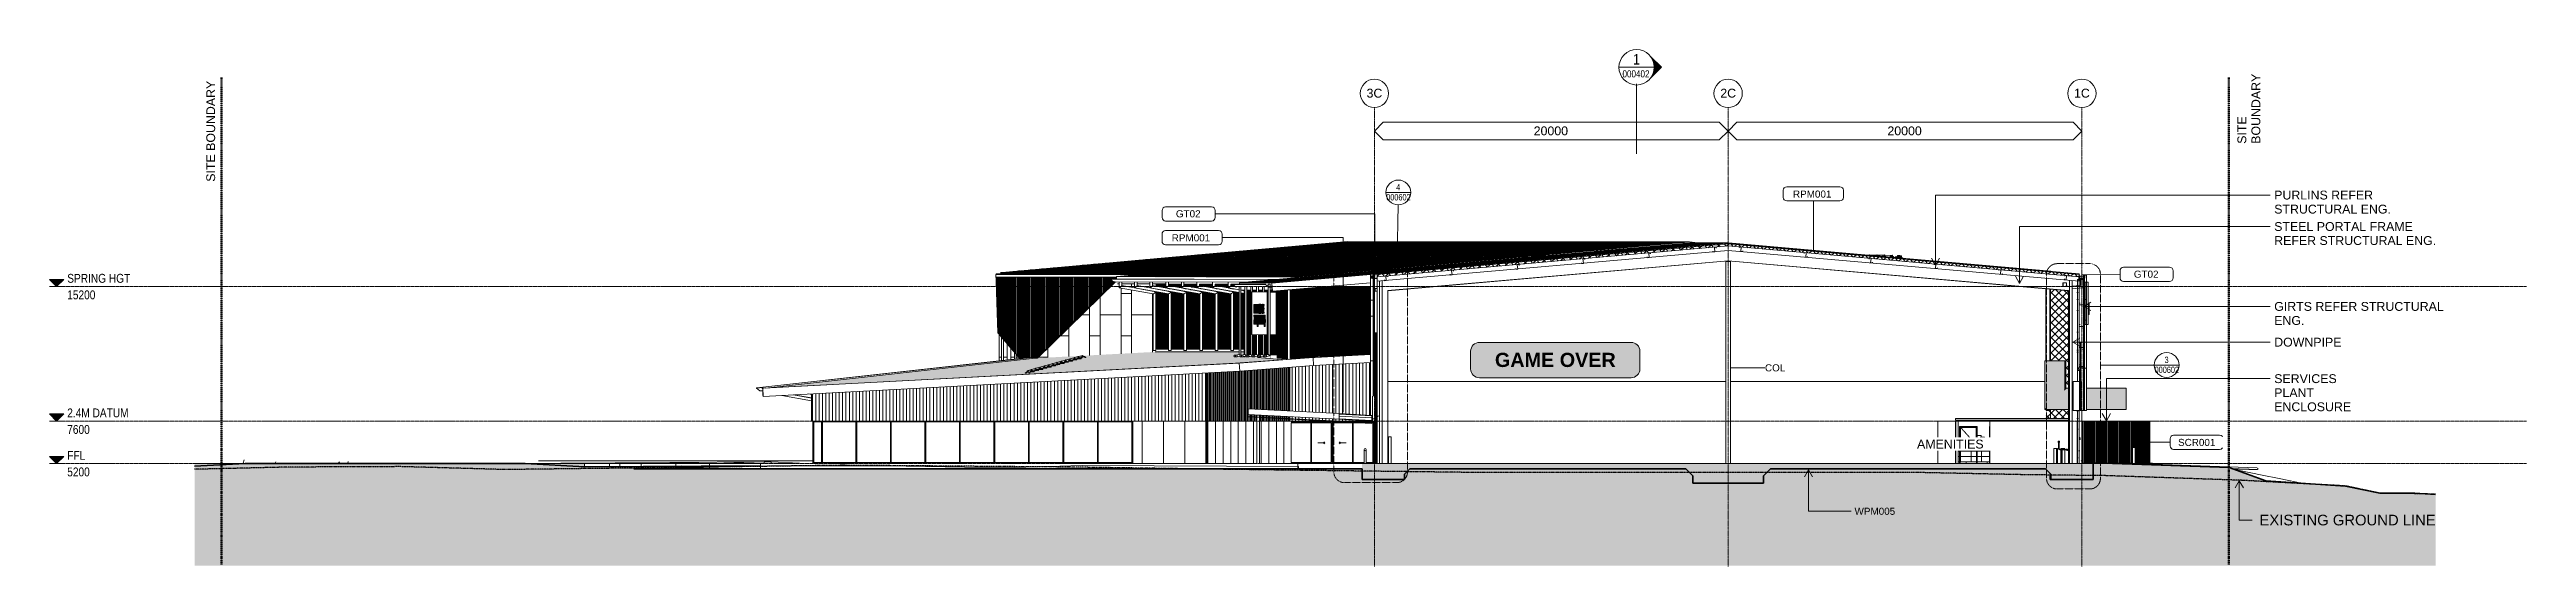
# Model space of a CAD drawing. Header units: millimetres. Extents: x 4237772 to 4686020, y -673 to 29459.
# Drawn here: x 4237772 to 4377820, y -610 to 28576 of the extents above; entities that cross this region are included whole.
import ezdxf

# ---------------------------------------------------------------- set-up
doc = ezdxf.new("R2010")
doc.units = ezdxf.units.MM
for name, pattern in [('AEC_Center', [24, 12, -4, 4, -4]), ('AEC_Double Dash', [39, 15, -4, 6, -4, 6, -4]), ('BOUNDARY', [16, 10, -3, 0, -3]), ('Dash Small', [9, 3, -1.5, 3, -1.5]), ('Existing Ground', [4.5, 3, -1.5]), ('Grid Line', [21, 12, -3, 3, -3])]:
    doc.linetypes.add(name, pattern=pattern)
for name, color, linetype, lineweight in [('A-ANNO-NOTE', 131, 'Continuous', 5), ('A-ANNO-SYMB', 150, 'Continuous', 5), ('A-CLNG', 13, 'Continuous', 5), ('A-CLNG-PATT', 13, 'Continuous', 5), ('A-DETL', 90, 'Continuous', 18), ('A-DETL-GENF', 92, 'Continuous', 5), ('A-DOOR', 31, 'Continuous', 5), ('A-DOOR-FRAM', 31, 'Continuous', 5), ('A-DOOR-GLAZ', 31, 'Continuous', 5), ('A-FLOR', 192, 'Continuous', 5), ('A-FLOR-LEVL', 51, 'Continuous', 5), ('A-FLOR-PATT', 8, 'Continuous', 15), ('A-GENM', 13, 'Continuous', 5), ('A-GLAZ', 151, 'Continuous', 5), ('A-GLAZ-CURT', 52, 'Continuous', 5), ('A-GLAZ-CWMG', 51, 'Continuous', 5), ('A-ROOF', 132, 'Continuous', 5), ('A-ROOF-IDEN', 132, 'Continuous', 5), ('A-ROOF-MCUT', 132, 'Continuous', 5), ('A-ROOF-OTLN', 132, 'Continuous', 5), ('A-ROOF-PATT', 132, 'Continuous', 5), ('A-SIGN', 13, 'Continuous', 5), ('A-WALL', 113, 'Continuous', 5), ('A-WALL-IDEN', 211, 'Continuous', 5), ('A-WALL-PATT', 111, 'Continuous', 5), ('C-TOPO', 7, 'Continuous', 5), ('F-FIRE', 13, 'Continuous', 5), ('G-ANNO-SYMB', 111, 'Continuous', 5), ('G-ANNO-TEXT', 231, 'Continuous', 5), ('P-EQPM', 6, 'Continuous', 5), ('P-SANR-FIXT', 6, 'Continuous', 5), ('Q-SPCQ', 91, 'Continuous', 5), ('S-BEAM', 12, 'Continuous', 5), ('S-COLS', 52, 'Continuous', 5), ('S-COLS-IDEN', 171, 'Continuous', 5), ('S-GRID', 1, 'Continuous', 5), ('S-GRID-IDEN', 1, 'Continuous', 5)]:
    doc.layers.add(name, color=color, linetype=linetype, lineweight=lineweight)
doc.styles.add('Arial', font='arial.ttf', dxfattribs={"height": 500})
doc.styles.add('Arial Narrow', font='ARIALN.TTF', dxfattribs={"height": 500})
doc.styles.add('Arial Narrow_1', font='ARIALN.TTF', dxfattribs={"height": 360})
doc.styles.add('Arial Narrow_2', font='ARIALN.TTF', dxfattribs={"height": 600})
doc.styles.add('Arial Narrow_3', font='ARIALN.TTF', dxfattribs={"height": 400})
doc.styles.add('Arial_1', font='arial.ttf', dxfattribs={"height": 600})
doc.styles.add('Arial_2', font='arial.ttf', dxfattribs={"height": 400})
doc.styles.add('Arial_B', font='arialbd.ttf', dxfattribs={"height": 800})
pattern_1 = [(50, (4308746.8, 10390.6), (1457.472, -127.512), [152.4, -1676.4]), (355, (4308746.8, 10390.6), (-281.94, 1528.454), [121.92, -1341.12]), (100.451, (4308868.2, 10380), (1175.54, 1400.933), [129.52, -1424.72]), (46.184, (4308746.8, 10797), (2168.63, -336.34), [228.6, -2514.6]), (96.636, (4308927.5, 10769), (1899.22, 1979.42), [194.28, -2137.08]), (351.184, (4308746.8, 10797), (1899.24, 1979.4), [182.88, -2011.68]), (21, (4308950, 10695.4), (1212.915, -818.12), [152.4, -1676.4]), (326, (4308950, 10695.4), (494.417, 1473.504), [121.92, -1341.12]), (71.451, (4309051, 10627.3), (1707.337, 655.37), [129.52, -1424.72]), (37.5, (4308746.76, 10390.63), (24.7094, 676.44), [67.056, -1257.808, 67.056, -2640.584]), (37.5, (4308746.76, 10390.63), (24.7094, 676.44), [-1391.92, -1294.384, 67.056, -1279.144]), (7.5, (4308746.76, 10390.6), (534.558, 801.444), [67.056, -709.168, 67.056, -1740.408]), (7.5, (4308746.76, 10390.6), (534.558, 801.444), [-843.28, -1227.328, 67.056, -446.024]), (327.5, (4308293.6, 10390.63), (1084.7275, -45.831), [67.056, -440.944, 67.056, -3621.024]), (327.5, (4308293.6, 10390.63), (1084.7275, -45.831), [-575.056, -1517.904, 67.056, -2036.064]), (317.5, (4308090.4, 10390.6), (1185.035, 203.414), [67.056, -593.344, 67.056, -2479.04]), (317.5, (4308090.4, 10390.6), (1185.035, 203.414), [-727.456, -985.52, 67.056, -1426.464])]
pattern_2 = [(0, (4308746.76, 10390.63), (812.8, 203.2), [67.056, -542.544, 67.056, -3793.744]), (0, (4308746.76, 10390.63), (812.8, 203.2), [-676.656, -542.544, 67.056, -1152.144, -2032]), (0, (4308746.76, 10390.63), (812.8, 203.2), [-2438.4, 67.056, -542.544, 67.056, -1355.344]), (0, (4308746.76, 10390.63), (812.8, 203.2), [-3115.056, -339.344, 67.056, -948.944]), (120, (4309051.56, 10492.23), (-582.3764, 602.30545), [67.056, -542.544, 67.056, -3793.744]), (120, (4309051.56, 10492.23), (-582.3764, 602.30545), [-676.656, -542.544, 67.056, -1152.144, -2032]), (120, (4309051.56, 10492.23), (-582.3764, 602.30545), [-2438.4, 67.056, -542.544, 67.056, -1355.344]), (120, (4309051.56, 10492.23), (-582.3764, 602.30545), [-3115.056, -339.344, 67.056, -948.944]), (240, (4309153.16, 10898.63), (-230.4236, -805.50545), [67.056, -542.544, 67.056, -3793.744]), (240, (4309153.16, 10898.63), (-230.4236, -805.50545), [-676.656, -542.544, 67.056, -1152.144, -2032]), (240, (4309153.16, 10898.63), (-230.4236, -805.50545), [-2438.4, 67.056, -542.544, 67.056, -1355.344]), (240, (4309153.16, 10898.63), (-230.4236, -805.50545), [-3115.056, -339.344, 67.056, -948.944])]
pattern_3 = [(45, (4308746.76, 10390.63), (-212.132, 212.132), []), (135, (4308746.76, 10390.63), (-212.132, -212.132), [])]
pattern_4 = [(90, (4303134.03, 7600), (-190, 1e-14), [])]
pattern_5 = [(90, (4307984.72, 7600), (-68.091, 4e-15), [])]
pattern_6 = [(90, (4308746.76, 10390.6), (-800, 5e-14), []), (180, (4308746.76, 10390.6), (-1e-13, -800), [])]

msp = doc.modelspace()

# ---------------------------------------------------------------- texts
at = {"layer": 'A-ANNO-NOTE', "char_height": 500, "width": 2324.89, "attachment_point": 1, "style": 'Arial'}
for insert in [(4321688, 24237), (4341688, 24237)]:
    msp.add_mtext('20000', dxfattribs=dict(at, insert=insert))
at = {"layer": 'A-ANNO-SYMB', "char_height": 360, "attachment_point": 1, "style": 'Arial Narrow_1'}
for s, insert, width in [('000602', (4313351, 20418), 1635.44), ('4', (4313913, 20981), 272.57), ('3', (4357359, 11236), 272.57), ('000602', (4356797, 10674), 1635.44)]:
    msp.add_mtext(s, dxfattribs=dict(at, insert=insert, width=width))
at = {"layer": 'A-FLOR-LEVL', "char_height": 500, "attachment_point": 1, "style": 'Arial Narrow'}
for s, insert, width in [('SPRING HGT', (4238772, 15909), 4329.11), ('15200', (4238772, 14975), 1924.05), ('2.4M DATUM', (4238772, 8309), 4200.84), ('7600', (4238772, 7375), 1539.24), ('FFL', (4238772, 5909), 1250.63), ('5200', (4238772, 4975), 1539.24)]:
    msp.add_mtext(s, dxfattribs=dict(at, insert=insert, width=width))
at = {"layer": 'G-ANNO-SYMB', "attachment_point": 1}
for s, insert, char_height, width, style in [('1', (4327308, 28333), 600, 464.98, 'Arial Narrow_2'), ('000402', (4326707, 27406), 400, 1924.05, 'Arial Narrow_3')]:
    msp.add_mtext(s, dxfattribs=dict(at, insert=insert, char_height=char_height, width=width, style=style))
at = {"layer": 'G-ANNO-TEXT', "color": 7, "char_height": 500, "attachment_point": 1, "rotation": 90, "style": 'Arial'}
for s, insert, width in [('SITE BOUNDARY', (4246634, 21111), 6910.55), ('BOUNDARY', (4362271, 23256), 4778.06), ('SITE ', (4361477, 23256), 2132.49)]:
    msp.add_mtext(s, dxfattribs=dict(at, insert=insert, width=width))
at = {"layer": 'G-ANNO-TEXT', "color": 7, "attachment_point": 1}
for s, insert, char_height, width, style in [('STRUCTURAL ENG.', (4363558, 19817), 500, 8000.84, 'Arial'), ('PURLINS REFER ', (4363558, 20611), 500, 6990.72, 'Arial'), ('STEEL PORTAL FRAME', (4363558, 18835), 500, 9475.95, 'Arial'), ('REFER STRUCTURAL ENG.', (4363558, 18042), 500, 11095.35, 'Arial'), ('GIRTS REFER STRUCTURAL ', (4363558, 14323), 500, 11864.98, 'Arial'), ('ENG.', (4363558, 13529), 500, 2068.35, 'Arial'), ('DOWNPIPE', (4363558, 12305), 500, 4633.75, 'Arial'), ('SERVICES ', (4363558, 10243), 500, 4505.48, 'Arial'), ('PLANT ', (4363558, 9449), 500, 2966.24, 'Arial'), ('ENCLOSURE', (4363558, 8656), 500, 5243.04, 'Arial'), ('WPM005', (4339829, 2703), 400, 2854.01, 'Arial_2'), ('EXISTING GROUND LINE', (4362725, 2307), 600, 12217.72, 'Arial_1')]:
    msp.add_mtext(s, dxfattribs=dict(at, insert=insert, char_height=char_height, width=width, style=style))
at = {"layer": 'G-ANNO-TEXT', "color": 7, "lineweight": 13, "insert": (4319497, 11452), "char_height": 800, "width": 8305.48, "attachment_point": 1, "style": 'Arial_B'}
msp.add_mtext('GAME OVER', dxfattribs=at)
at = {"layer": 'S-COLS-IDEN', "insert": (4334764, 10803), "char_height": 400, "width": 1410.97, "attachment_point": 1, "style": 'Arial_2'}
msp.add_mtext('COL', dxfattribs=at)
at = {"layer": 'S-GRID-IDEN', "char_height": 500, "width": 1074.26, "attachment_point": 1, "style": 'Arial'}
for s, insert in [('3C', (4312238, 26366)), ('2C', (4332238, 26366)), ('1C', (4352238, 26366))]:
    msp.add_mtext(s, dxfattribs=dict(at, insert=insert))

# ---------------------------------------------------------------- blocks, each defined once
blk = doc.blocks.new('X_Door-Handle-Lockwood 4800 Series Lever - Standard-764996-SECTION - GRIDS C4-C5')
at = {"layer": 'A-DOOR'}
for p, q in [((4352709, 6335), (4352697, 6335)), ((4352697, 6150), (4352709, 6150)), ((4352709, 6334), (4352709, 6335)), ((4352709, 6334), (4352709, 6335)), ((4352712, 6313), (4352709, 6313)), ((4352709, 6281), (4352712, 6281)), ((4352712, 6208), (4352709, 6208)), ((4352709, 6192), (4352712, 6192)), ((4352709, 6150), (4352709, 6151)), ((4352709, 6150), (4352709, 6151)), ((4352712, 6208), (4352710, 6208)), ((4352710, 6208), (4352710, 6207)), ((4352710, 6193), (4352710, 6192)), ((4352710, 6192), (4352712, 6192))]:
    blk.add_line(p, q, dxfattribs=at)
blk = doc.blocks.new('X_Door-Handle-Lockwood 4800 Series Lever - Standard-765406-SECTION - GRIDS C4-C5')
at = {"layer": 'A-DOOR'}
for p, q in [((4352709, 6335), (4352697, 6335)), ((4352697, 6150), (4352709, 6150)), ((4352709, 6334), (4352709, 6335)), ((4352709, 6334), (4352709, 6335)), ((4352712, 6313), (4352709, 6313)), ((4352709, 6281), (4352712, 6281)), ((4352712, 6208), (4352709, 6208)), ((4352709, 6192), (4352712, 6192)), ((4352709, 6150), (4352709, 6151)), ((4352709, 6150), (4352709, 6151)), ((4352712, 6208), (4352710, 6208)), ((4352710, 6208), (4352710, 6207)), ((4352710, 6193), (4352710, 6192)), ((4352710, 6192), (4352712, 6192))]:
    blk.add_line(p, q, dxfattribs=at)
blk = doc.blocks.new('Hydrant_double8 - Hydrant_double-1019432-SECTION - GRIDS C4-C5')
at = {"layer": 'F-FIRE'}
for p, q in [((4312096, 5996), (4312096, 5200)), ((4312216, 5200), (4312216, 5996))]:
    blk.add_line(p, q, dxfattribs=at)
for start, end in [(0, 180), (180, 0)]:
    blk.add_arc((4312156, 5986), 60, start, end, dxfattribs=at)
blk = doc.blocks.new('Rectangular Mullion - 50 x 50mm-1158589-SECTION - GRIDS C4-C5')
at = {"layer": 'A-GLAZ-CWMG'}
for p, q in [((4356523, 7600), (4356527, 7600)), ((4356527, 7600), (4356527, 5215))]:
    blk.add_line(p, q, dxfattribs=at)
blk = doc.blocks.new('Rectangular Mullion - 50 x 50mm-V1-SECTION - GRIDS C4-C5')
at = {"layer": 'A-GLAZ-CWMG'}
for p, q in [((4356508, 7600), (4356516, 7600)), ((4356516, 7600), (4356523, 7600)), ((4356516, 7600), (4356516, 5215)), ((4356523, 7600), (4356523, 5215))]:
    blk.add_line(p, q, dxfattribs=at)
blk = doc.blocks.new('Rectangular Mullion - 50 x 50mm-V2-SECTION - GRIDS C4-C5')
at = {"layer": 'A-GLAZ-CWMG'}
for p, q in [((4355572, 7600), (4355622, 7600)), ((4355572, 7600), (4355572, 6100)), ((4355622, 7600), (4355622, 6100))]:
    blk.add_line(p, q, dxfattribs=at)
blk = doc.blocks.new('Rectangular Mullion - 50 x 50mm-V3-SECTION - GRIDS C4-C5')
at = {"layer": 'A-GLAZ-CWMG'}
for p, q in [((4355462, 7600), (4355512, 7600)), ((4355462, 7600), (4355462, 5215)), ((4355512, 7600), (4355512, 5215))]:
    blk.add_line(p, q, dxfattribs=at)
blk = doc.blocks.new('Rectangular Mullion - 50 x 50mm-V4-SECTION - GRIDS C4-C5')
at = {"layer": 'A-GLAZ-CWMG'}
for p, q in [((4354032, 7600), (4354082, 7600)), ((4354032, 7600), (4354032, 5217)), ((4354082, 7600), (4354082, 5215))]:
    blk.add_line(p, q, dxfattribs=at)
blk = doc.blocks.new('Rectangular Mullion - 50 x 50mm-V5-SECTION - GRIDS C4-C5')
at = {"layer": 'A-GLAZ-CWMG'}
for p, q in [((4353922, 7600), (4353972, 7600)), ((4353922, 7600), (4353922, 5221)), ((4353972, 7600), (4353972, 5219))]:
    blk.add_line(p, q, dxfattribs=at)
blk = doc.blocks.new('Rectangular Mullion - 50 x 50mm-V6-SECTION - GRIDS C4-C5')
at = {"layer": 'A-GLAZ-CWMG'}
for p, q in [((4353812, 7600), (4353862, 7600)), ((4353812, 7600), (4353812, 5224)), ((4353862, 7600), (4353862, 5223))]:
    blk.add_line(p, q, dxfattribs=at)
blk = doc.blocks.new('Rectangular Mullion - 50 x 50mm-V7-SECTION - GRIDS C4-C5')
at = {"layer": 'A-GLAZ-CWMG'}
for p, q in [((4353702, 7600), (4353752, 7600)), ((4353702, 7600), (4353702, 5228)), ((4353752, 7600), (4353752, 5226))]:
    blk.add_line(p, q, dxfattribs=at)
blk = doc.blocks.new('Rectangular Mullion - 50 x 50mm-V8-SECTION - GRIDS C4-C5')
at = {"layer": 'A-GLAZ-CWMG'}
for p, q in [((4353592, 7600), (4353642, 7600)), ((4353592, 7600), (4353592, 5232)), ((4353642, 7600), (4353642, 5230))]:
    blk.add_line(p, q, dxfattribs=at)
blk = doc.blocks.new('Rectangular Mullion - 50 x 50mm-V9-SECTION - GRIDS C4-C5')
at = {"layer": 'A-GLAZ-CWMG'}
for p, q in [((4353482, 7600), (4353532, 7600)), ((4353482, 7600), (4353482, 5236)), ((4353532, 7600), (4353532, 5234))]:
    blk.add_line(p, q, dxfattribs=at)
blk = doc.blocks.new('Rectangular Mullion - 50 x 50mm-V10-SECTION - GRIDS C4-C5')
at = {"layer": 'A-GLAZ-CWMG'}
for p, q in [((4353372, 7600), (4353422, 7600)), ((4353372, 7600), (4353372, 5239)), ((4353422, 7600), (4353422, 5238))]:
    blk.add_line(p, q, dxfattribs=at)
blk = doc.blocks.new('Rectangular Mullion - 50 x 50mm-V11-SECTION - GRIDS C4-C5')
at = {"layer": 'A-GLAZ-CWMG'}
for p, q in [((4352712, 7600), (4352762, 7600)), ((4352712, 7600), (4352712, 6312)), ((4352762, 7600), (4352762, 5215)), ((4352712, 6282), (4352712, 6207)), ((4352712, 6193), (4352712, 5215))]:
    blk.add_line(p, q, dxfattribs=at)
blk = doc.blocks.new('Mechanical - Condensers - Mechanical - Condensers-1249279-SECTION - GRIDS C4-C5')
at = {"layer": 'A-GENM'}
h = blk.add_hatch(color=256, dxfattribs=at)
h.paths.add_polyline_path([(4306791, 11132), (4306791, 11332), (4306783, 11331), (4306783, 11278), (4306772, 11276), (4306772, 11134)])
h.paths.add_polyline_path([(4306791, 11345), (4306791, 11349), (4306783, 11347), (4306783, 11345)])
h = blk.add_hatch(color=256, dxfattribs=at)
h.paths.add_polyline_path([(4306802, 11131), (4306800, 11327), (4306795, 11331), (4306791, 11332), (4306791, 11132), (4306797, 11132)])
h.paths.add_polyline_path([(4306796, 11345), (4306896, 11347), (4306895, 11349), (4306791, 11347), (4306792, 11345)])
h = blk.add_hatch(color=256, dxfattribs=at)
h.paths.add_polyline_path([(4307488, 11115), (4307774, 11129), (4307774, 11173), (4307488, 11173), (4307488, 11129)])
h.paths.add_polyline_path([(4306896, 11345), (4306949, 11347), (4306949, 11349), (4306896, 11347)])
for points in [[(4307985, 11140), (4307988, 11140), (4307987, 11173), (4307985, 11173), (4307985, 11151)], [(4350596, 8250), (4350696, 8350), (4350696, 10990), (4350596, 10990), (4350596, 8253)], [(4351696, 9350), (4351796, 9450), (4351796, 10990), (4351696, 10990), (4351696, 9350)], [(4351796, 9450), (4351796, 9450), (4351796, 9452)]]:
    blk.add_hatch(color=256, dxfattribs=at).paths.add_polyline_path(points)
h = blk.add_hatch(color=256, dxfattribs=at)
h.paths.add_polyline_path([(4350696, 8350), (4351922, 8350), (4351922, 9350), (4351696, 9350), (4351696, 10990), (4350696, 10990), (4350696, 8615)])
h.paths.add_polyline_path([(4355196, 8350), (4355196, 9350), (4352935, 9350), (4352935, 8350), (4354865, 8350)])
h = blk.add_hatch(color=256, dxfattribs=at)
h.paths.add_polyline_path([(4351696, 9350), (4351922, 9350), (4351922, 9450), (4351796, 9450), (4351696, 9350)])
h.paths.add_polyline_path([(4353875, 9350), (4355196, 9350), (4355196, 9450), (4352935, 9449), (4352935, 9350)])
h = blk.add_hatch(color=256, dxfattribs=at)
h.paths.add_polyline_path([(4350596, 8250), (4351922, 8250), (4351922, 8350), (4350696, 8350), (4350600, 8253)])
h.paths.add_polyline_path([(4355196, 8250), (4355196, 8350), (4352935, 8350), (4352935, 8250), (4354865, 8250)])
for p, q in [((4307989, 11140), (4307989, 11173)), ((4350596, 10990), (4350596, 8250)), ((4350696, 10990), (4350596, 10990)), ((4351696, 10990), (4350696, 10990)), ((4351796, 10990), (4351696, 10990)), ((4351922, 9450), (4351796, 9450)), ((4355196, 9450), (4352935, 9450)), ((4355196, 9350), (4355196, 9450)), ((4355196, 9350), (4355196, 8350)), ((4350596, 8250), (4351922, 8250)), ((4352935, 8250), (4355196, 8250)), ((4355196, 8250), (4355196, 8350))]:
    blk.add_line(p, q, dxfattribs=at)
for points, knots in [([(4351796, 9450), (4351796, 9450), (4351795, 9448), (4351789, 9443), (4351783, 9437), (4351777, 9431), (4351772, 9425), (4351767, 9421), (4351762, 9416), (4351756, 9409), (4351748, 9402), (4351741, 9394), (4351733, 9386), (4351722, 9376), (4351710, 9363), (4351701, 9354), (4351696, 9350)], [0, 0, 0, 0, 0.1666667, 0.25, 0.3333333, 0.4166667, 0.4583333, 0.5, 0.5416667, 0.5833333, 0.6666667, 0.7083333, 0.75, 0.8333333, 0.9166667, 1, 1, 1, 1]), ([(4350696, 8350), (4350692, 8346), (4350683, 8337), (4350670, 8324), (4350660, 8314), (4350652, 8306), (4350646, 8300), (4350641, 8294), (4350635, 8289), (4350630, 8284), (4350626, 8279), (4350621, 8275), (4350616, 8269), (4350609, 8263), (4350604, 8257), (4350598, 8252), (4350596, 8250), (4350596, 8250)], [0, 0, 0, 0, 0.0833333, 0.1666667, 0.25, 0.2916667, 0.3333333, 0.375, 0.4166667, 0.4583333, 0.5, 0.5416667, 0.5833333, 0.6666667, 0.75, 0.8333333, 1, 1, 1, 1])]:
    blk.add_open_spline(points, degree=3, knots=knots, dxfattribs=at)
blk = doc.blocks.new('Structural Framing 24 - Structural Framing 1-1264814-SECTION - GRIDS C4-C5')
at = {"layer": 'S-BEAM'}
for p, q in [((4312832, 15513), (4312836, 15514)), ((4312832, 15513), (4312832, 7823)), ((4312842, 7831), (4312842, 15500)), ((4313432, 14963), (4332682, 16648)), ((4332682, 16638), (4313442, 14954)), ((4332682, 16648), (4351932, 14963)), ((4351922, 14954), (4332682, 16638)), ((4313432, 14963), (4313432, 5200)), ((4313442, 5200), (4313442, 14954)), ((4351922, 14954), (4351922, 5210)), ((4351932, 14963), (4351932, 5210)), ((4312832, 7821), (4312832, 5200)), ((4312842, 5200), (4312842, 7828))]:
    blk.add_line(p, q, dxfattribs=at)
blk = doc.blocks.new('Downpipe - L Spreader - Default-1309615-SECTION - GRIDS C4-C5')
at = {"layer": 'P-SANR-FIXT'}
blk.add_line((4280705, 9129), (4280853, 9102), dxfattribs=at)
blk = doc.blocks.new('Downpipe - L Spreader - Default-1309616-SECTION - GRIDS C4-C5')
at = {"layer": 'P-SANR-FIXT'}
for p, q in [((4279168, 9048), (4280853, 8747)), ((4280853, 8899), (4279827, 9082))]:
    blk.add_line(p, q, dxfattribs=at)
blk = doc.blocks.new('Downpipe - Tee Spreader - Downpipe - Tee Spreader-1473809-SECTION - GRIDS C4-C5')
at = {"layer": 'P-SANR-FIXT'}
for p, q in [((4305030, 15155), (4305030, 11362)), ((4305130, 11327), (4305130, 15155)), ((4304878, 11327), (4304791, 11327)), ((4304791, 11227), (4304878, 11227)), ((4305030, 11362), (4304826, 11326)), ((4304911, 11239), (4305073, 11268))]:
    blk.add_line(p, q, dxfattribs=at)
for centre, start_param, end_param in [((4304791, 11277), 0, 1.5707963), ((4304791, 11277), 1.5707963, 3.1415927), ((4304878, 11277), 4.712389, 7.8539816), ((4304878, 11277), 1.5707963, 4.712389)]:
    blk.add_ellipse(centre, major_axis=(0, 50), ratio=0.9962051, start_param=start_param, end_param=end_param, dxfattribs=at)
blk.add_open_spline([(4305030, 11362), (4305030, 11362), (4305032, 11361), (4305037, 11357), (4305043, 11353), (4305047, 11350), (4305052, 11346), (4305056, 11343), (4305059, 11340), (4305064, 11336), (4305073, 11329), (4305080, 11324), (4305084, 11320)], degree=3, knots=[0.5, 0.5, 0.5, 0.5, 0.58333333, 0.66666667, 0.70833333, 0.75, 0.79166667, 0.8125, 0.83333333, 0.875, 0.91666667, 1, 1, 1, 1], dxfattribs=at)
blk.add_open_spline([(4305084, 11320), (4305086, 11318), (4305088, 11316), (4305090, 11315)], degree=3, dxfattribs=at)
blk = doc.blocks.new('Downpipe - Tee Spreader - Downpipe - Tee Spreader-V12-SECTION - GRIDS C4-C5')
at = {"layer": 'P-SANR-FIXT'}
for p, q in [((4306683, 15320), (4306683, 15182)), ((4306738, 15320), (4306683, 15320)), ((4306683, 15155), (4306683, 11362)), ((4306783, 15320), (4306738, 15320)), ((4306783, 15157), (4306783, 15320)), ((4306783, 11278), (4306783, 15155)), ((4306532, 11327), (4306444, 11327)), ((4306444, 11227), (4306532, 11227)), ((4306683, 11362), (4306479, 11326)), ((4306564, 11239), (4306783, 11278))]:
    blk.add_line(p, q, dxfattribs=at)
for centre, start_param, end_param in [((4306444, 11277), 0, 1.5707963), ((4306444, 11277), 1.5707963, 3.1415927), ((4306532, 11277), 4.712389, 7.8539816), ((4306532, 11277), 1.5707963, 4.712389)]:
    blk.add_ellipse(centre, major_axis=(0, 50), ratio=0.9962051, start_param=start_param, end_param=end_param, dxfattribs=at)
for points, knots in [([(4306683, 11362), (4306684, 11362), (4306686, 11361), (4306691, 11357), (4306696, 11353), (4306701, 11350), (4306705, 11346), (4306709, 11343), (4306713, 11340), (4306718, 11336), (4306727, 11329), (4306733, 11324), (4306738, 11320)], [0.5, 0.5, 0.5, 0.5, 0.58333333, 0.66666667, 0.70833333, 0.75, 0.79166667, 0.8125, 0.83333333, 0.875, 0.91666667, 1, 1, 1, 1]), ([(4306738, 11320), (4306742, 11316), (4306748, 11311), (4306756, 11304), (4306761, 11300), (4306765, 11297), (4306768, 11294), (4306772, 11290), (4306776, 11287), (4306779, 11284), (4306781, 11281), (4306783, 11279), (4306783, 11278), (4306783, 11278)], [0, 0, 0, 0, 0.08333333, 0.125, 0.16666667, 0.1875, 0.20833333, 0.25, 0.29166667, 0.33333333, 0.375, 0.41666667, 0.5, 0.5, 0.5, 0.5])]:
    blk.add_open_spline(points, degree=3, knots=knots, dxfattribs=at)
blk = doc.blocks.new('Downpipe - Tee Spreader - Downpipe - Tee Spreader-V13-SECTION - GRIDS C4-C5')
at = {"layer": 'P-SANR-FIXT'}
for p, q in [((4305360, 15155), (4305360, 11362)), ((4305460, 11327), (4305460, 15155)), ((4305209, 11327), (4305122, 11327)), ((4305122, 11227), (4305209, 11227)), ((4305360, 11362), (4305156, 11326)), ((4305241, 11239), (4305404, 11268))]:
    blk.add_line(p, q, dxfattribs=at)
for centre, start_param, end_param in [((4305122, 11277), 0, 1.5707963), ((4305122, 11277), 1.5707963, 3.1415927), ((4305209, 11277), 4.712389, 7.8539816), ((4305209, 11277), 1.5707963, 4.712389)]:
    blk.add_ellipse(centre, major_axis=(0, 50), ratio=0.9962051, start_param=start_param, end_param=end_param, dxfattribs=at)
blk.add_open_spline([(4305361, 11362), (4305361, 11362), (4305363, 11361), (4305368, 11357), (4305373, 11353), (4305378, 11350), (4305382, 11346), (4305386, 11343), (4305390, 11340), (4305395, 11336), (4305404, 11329), (4305410, 11324), (4305415, 11320)], degree=3, knots=[0.5, 0.5, 0.5, 0.5, 0.58333333, 0.66666667, 0.70833333, 0.75, 0.79166667, 0.8125, 0.83333333, 0.875, 0.91666667, 1, 1, 1, 1], dxfattribs=at)
blk.add_open_spline([(4305415, 11320), (4305417, 11318), (4305419, 11316), (4305421, 11315)], degree=3, dxfattribs=at)
blk = doc.blocks.new('Downpipe - Tee Spreader - Downpipe - Tee Spreader-V14-SECTION - GRIDS C4-C5')
at = {"layer": 'P-SANR-FIXT'}
for p, q in [((4305691, 15155), (4305691, 11362)), ((4305791, 14893), (4305791, 15156)), ((4305539, 11327), (4305452, 11327)), ((4305452, 11227), (4305539, 11227)), ((4305691, 11362), (4305487, 11326)), ((4305572, 11239), (4305734, 11268)), ((4305791, 11327), (4305791, 12492))]:
    blk.add_line(p, q, dxfattribs=at)
for centre, start_param, end_param in [((4305452, 11277), 0, 1.5707963), ((4305452, 11277), 1.5707963, 3.1415927), ((4305539, 11277), 4.712389, 7.8539816), ((4305539, 11277), 1.5707963, 4.712389)]:
    blk.add_ellipse(centre, major_axis=(0, 50), ratio=0.9962051, start_param=start_param, end_param=end_param, dxfattribs=at)
blk.add_open_spline([(4305691, 11362), (4305692, 11362), (4305694, 11361), (4305699, 11357), (4305704, 11353), (4305709, 11350), (4305713, 11346), (4305717, 11343), (4305721, 11340), (4305726, 11336), (4305734, 11329), (4305741, 11324), (4305745, 11320)], degree=3, knots=[0.5, 0.5, 0.5, 0.5, 0.58333333, 0.66666667, 0.70833333, 0.75, 0.79166667, 0.8125, 0.83333333, 0.875, 0.91666667, 1, 1, 1, 1], dxfattribs=at)
blk.add_open_spline([(4305745, 11320), (4305747, 11318), (4305750, 11316), (4305752, 11315)], degree=3, dxfattribs=at)
blk = doc.blocks.new('Downpipe - Tee Spreader - Downpipe - Tee Spreader-V15-SECTION - GRIDS C4-C5')
at = {"layer": 'P-SANR-FIXT'}
for p, q in [((4306022, 15155), (4306022, 14886)), ((4306122, 14888), (4306122, 15155)), ((4305870, 11327), (4305783, 11327)), ((4305783, 11227), (4305870, 11227)), ((4306022, 11362), (4305818, 11326)), ((4305903, 11239), (4306065, 11268)), ((4306022, 12486), (4306022, 11362)), ((4306122, 11327), (4306122, 12484))]:
    blk.add_line(p, q, dxfattribs=at)
for centre, start_param, end_param in [((4305783, 11277), 0, 1.5707963), ((4305783, 11277), 1.5707963, 3.1415927), ((4305870, 11277), 4.712389, 7.8539816), ((4305870, 11277), 1.5707963, 4.712389)]:
    blk.add_ellipse(centre, major_axis=(0, 50), ratio=0.9962051, start_param=start_param, end_param=end_param, dxfattribs=at)
blk.add_open_spline([(4306022, 11362), (4306022, 11362), (4306024, 11361), (4306029, 11357), (4306035, 11353), (4306040, 11350), (4306044, 11346), (4306048, 11343), (4306052, 11340), (4306057, 11336), (4306065, 11329), (4306072, 11324), (4306076, 11320)], degree=3, knots=[0.5, 0.5, 0.5, 0.5, 0.58333333, 0.66666667, 0.70833333, 0.75, 0.79166667, 0.8125, 0.83333333, 0.875, 0.91666667, 1, 1, 1, 1], dxfattribs=at)
blk.add_open_spline([(4306076, 11320), (4306078, 11318), (4306080, 11316), (4306082, 11315)], degree=3, dxfattribs=at)
blk = doc.blocks.new('Downpipe - Tee Spreader - Downpipe - Tee Spreader-V16-SECTION - GRIDS C4-C5')
at = {"layer": 'P-SANR-FIXT'}
for p, q in [((4306353, 15155), (4306353, 14878)), ((4306453, 14879), (4306453, 15155)), ((4306201, 11327), (4306114, 11327)), ((4306114, 11227), (4306201, 11227)), ((4306353, 11362), (4306149, 11326)), ((4306234, 11239), (4306396, 11268)), ((4306353, 12478), (4306353, 11362)), ((4306453, 11327), (4306453, 12475))]:
    blk.add_line(p, q, dxfattribs=at)
for centre, start_param, end_param in [((4306114, 11277), 0, 1.5707963), ((4306114, 11277), 1.5707963, 3.1415927), ((4306201, 11277), 4.712389, 7.8539816), ((4306201, 11277), 1.5707963, 4.712389)]:
    blk.add_ellipse(centre, major_axis=(0, 50), ratio=0.9962051, start_param=start_param, end_param=end_param, dxfattribs=at)
blk.add_open_spline([(4306353, 11362), (4306353, 11362), (4306355, 11361), (4306360, 11357), (4306366, 11353), (4306370, 11350), (4306375, 11346), (4306378, 11343), (4306382, 11340), (4306387, 11336), (4306396, 11329), (4306403, 11324), (4306407, 11320)], degree=3, knots=[0.5, 0.5, 0.5, 0.5, 0.58333333, 0.66666667, 0.70833333, 0.75, 0.79166667, 0.8125, 0.83333333, 0.875, 0.91666667, 1, 1, 1, 1], dxfattribs=at)
blk.add_open_spline([(4306407, 11320), (4306409, 11318), (4306411, 11316), (4306413, 11315)], degree=3, dxfattribs=at)
blk = doc.blocks.new('Downpipe - L Spreader - Default-1309623-SECTION - GRIDS C4-C5')
at = {"layer": 'P-SANR-FIXT'}
for p, q in [((4298253, 15456), (4298253, 15120)), ((4298403, 15244), (4298403, 15456)), ((4298254, 15120), (4300176, 14776)), ((4300325, 14901), (4298403, 15245)), ((4300175, 14777), (4300175, 11582)), ((4300325, 11582), (4300325, 14901)), ((4300175, 11582), (4300263, 11582)), ((4300263, 11582), (4300325, 11582))]:
    blk.add_line(p, q, dxfattribs=at)
for points, knots in [([(4298341, 15182), (4298338, 15180), (4298331, 15174), (4298322, 15166), (4298312, 15158), (4298304, 15152), (4298298, 15147), (4298292, 15143), (4298285, 15138), (4298277, 15132), (4298271, 15128), (4298265, 15124), (4298259, 15121), (4298254, 15119), (4298253, 15120), (4298254, 15122)], [0, 0, 0, 0, 0.04166667, 0.08333333, 0.125, 0.16666667, 0.1875, 0.20833333, 0.25, 0.29166667, 0.33333333, 0.375, 0.41666667, 0.5, 0.58333333, 0.58333333, 0.58333333, 0.58333333]), ([(4298403, 15244), (4298403, 15244), (4298403, 15243), (4298400, 15239), (4298395, 15232), (4298390, 15227), (4298385, 15222), (4298380, 15217), (4298375, 15213), (4298369, 15207), (4298360, 15199), (4298351, 15191), (4298344, 15185), (4298341, 15182)], [0.55404899, 0.55404899, 0.55404899, 0.55404899, 0.58333333, 0.66666667, 0.70833333, 0.75, 0.79166667, 0.8125, 0.83333333, 0.875, 0.91666667, 0.95833333, 1, 1, 1, 1]), ([(4300263, 14839), (4300260, 14836), (4300253, 14830), (4300243, 14822), (4300234, 14814), (4300226, 14808), (4300220, 14804), (4300214, 14799), (4300207, 14794), (4300199, 14789), (4300193, 14784), (4300187, 14780), (4300180, 14777), (4300177, 14776), (4300176, 14776), (4300176, 14776)], [0, 0, 0, 0, 0.04166667, 0.08333333, 0.125, 0.16666667, 0.1875, 0.20833333, 0.25, 0.29166667, 0.33333333, 0.375, 0.41666667, 0.5, 0.50947396, 0.50947396, 0.50947396, 0.50947396]), ([(4300324, 14902), (4300325, 14902), (4300326, 14900), (4300322, 14895), (4300317, 14889), (4300312, 14883), (4300307, 14878), (4300302, 14874), (4300297, 14869), (4300290, 14863), (4300282, 14855), (4300273, 14847), (4300266, 14841), (4300263, 14839)], [0.5, 0.5, 0.5, 0.5, 0.58333333, 0.66666667, 0.70833333, 0.75, 0.79166667, 0.8125, 0.83333333, 0.875, 0.91666667, 0.95833333, 1, 1, 1, 1])]:
    blk.add_open_spline(points, degree=3, knots=knots, dxfattribs=at)
blk = doc.blocks.new('Downpipe - L Spreader - Default-V17-SECTION - GRIDS C4-C5')
at = {"layer": 'P-SANR-FIXT'}
blk.add_line((4305107, 15439), (4305107, 15412), dxfattribs=at)
blk = doc.blocks.new('Downpipe - L Spreader - Default-V18-SECTION - GRIDS C4-C5')
at = {"layer": 'P-SANR-FIXT'}
for p, q in [((4304418, 15441), (4304418, 15120)), ((4304418, 15120), (4305030, 15010)), ((4304818, 15200), (4304567, 15245)), ((4304568, 15244), (4304568, 15331)), ((4305129, 14992), (4305323, 14958))]:
    blk.add_line(p, q, dxfattribs=at)
for points, knots in [([(4304505, 15182), (4304502, 15180), (4304495, 15174), (4304486, 15166), (4304476, 15158), (4304468, 15152), (4304462, 15147), (4304456, 15143), (4304449, 15138), (4304442, 15132), (4304435, 15128), (4304429, 15124), (4304423, 15121), (4304418, 15119), (4304417, 15120), (4304418, 15122)], [0, 0, 0, 0, 0.04166667, 0.08333333, 0.125, 0.16666667, 0.1875, 0.20833333, 0.25, 0.29166667, 0.33333333, 0.375, 0.41666667, 0.5, 0.58333333, 0.58333333, 0.58333333, 0.58333333]), ([(4304568, 15244), (4304568, 15244), (4304567, 15243), (4304565, 15239), (4304559, 15232), (4304554, 15227), (4304549, 15222), (4304544, 15217), (4304539, 15213), (4304533, 15207), (4304524, 15199), (4304515, 15191), (4304509, 15185), (4304505, 15182)], [0.55404899, 0.55404899, 0.55404899, 0.55404899, 0.58333333, 0.66666667, 0.70833333, 0.75, 0.79166667, 0.8125, 0.83333333, 0.875, 0.91666667, 0.95833333, 1, 1, 1, 1])]:
    blk.add_open_spline(points, degree=3, knots=knots, dxfattribs=at)
blk = doc.blocks.new('Downpipe - L Spreader - Default-V19-SECTION - GRIDS C4-C5')
at = {"layer": 'P-SANR-FIXT'}
for p, q in [((4303532, 15443), (4303532, 15120)), ((4303533, 15120), (4305030, 14852)), ((4303682, 15244), (4303682, 15333)), ((4305030, 15004), (4303682, 15245)), ((4305323, 14952), (4305129, 14986)), ((4305129, 14834), (4305323, 14799))]:
    blk.add_line(p, q, dxfattribs=at)
for points, knots in [([(4303620, 15182), (4303617, 15180), (4303610, 15174), (4303601, 15166), (4303591, 15158), (4303583, 15152), (4303577, 15147), (4303571, 15143), (4303564, 15138), (4303556, 15132), (4303550, 15128), (4303544, 15124), (4303538, 15121), (4303533, 15119), (4303532, 15120), (4303533, 15122)], [0, 0, 0, 0, 0.04166667, 0.08333333, 0.125, 0.16666667, 0.1875, 0.20833333, 0.25, 0.29166667, 0.33333333, 0.375, 0.41666667, 0.5, 0.58333333, 0.58333333, 0.58333333, 0.58333333]), ([(4303682, 15244), (4303682, 15244), (4303682, 15243), (4303679, 15239), (4303674, 15232), (4303669, 15227), (4303664, 15222), (4303659, 15217), (4303654, 15213), (4303648, 15207), (4303639, 15199), (4303630, 15191), (4303623, 15185), (4303620, 15182)], [0.55404899, 0.55404899, 0.55404899, 0.55404899, 0.58333333, 0.66666667, 0.70833333, 0.75, 0.79166667, 0.8125, 0.83333333, 0.875, 0.91666667, 0.95833333, 1, 1, 1, 1])]:
    blk.add_open_spline(points, degree=3, knots=knots, dxfattribs=at)
blk = doc.blocks.new('Downpipe - L Spreader - Default-V20-SECTION - GRIDS C4-C5')
at = {"layer": 'P-SANR-FIXT'}
for p, q in [((4302641, 15445), (4302641, 15120)), ((4302642, 15120), (4304564, 14776)), ((4304712, 14901), (4302790, 15245)), ((4302791, 15244), (4302791, 15335)), ((4304563, 14777), (4304563, 11582)), ((4304713, 11582), (4304713, 14901)), ((4304563, 11582), (4304651, 11582)), ((4304651, 11582), (4304713, 11582))]:
    blk.add_line(p, q, dxfattribs=at)
for points, knots in [([(4302729, 15182), (4302725, 15180), (4302719, 15174), (4302709, 15166), (4302699, 15158), (4302692, 15152), (4302686, 15147), (4302680, 15143), (4302673, 15138), (4302665, 15132), (4302658, 15128), (4302652, 15124), (4302646, 15121), (4302641, 15119), (4302641, 15120), (4302641, 15122)], [0, 0, 0, 0, 0.04166667, 0.08333333, 0.125, 0.16666667, 0.1875, 0.20833333, 0.25, 0.29166667, 0.33333333, 0.375, 0.41666667, 0.5, 0.58333333, 0.58333333, 0.58333333, 0.58333333]), ([(4302791, 15244), (4302791, 15244), (4302791, 15243), (4302788, 15239), (4302783, 15232), (4302777, 15227), (4302772, 15222), (4302768, 15217), (4302763, 15213), (4302756, 15207), (4302748, 15199), (4302738, 15191), (4302732, 15185), (4302729, 15182)], [0.55404899, 0.55404899, 0.55404899, 0.55404899, 0.58333333, 0.66666667, 0.70833333, 0.75, 0.79166667, 0.8125, 0.83333333, 0.875, 0.91666667, 0.95833333, 1, 1, 1, 1]), ([(4304651, 14839), (4304647, 14836), (4304641, 14830), (4304631, 14822), (4304621, 14814), (4304614, 14808), (4304607, 14804), (4304602, 14799), (4304595, 14794), (4304587, 14789), (4304580, 14784), (4304574, 14780), (4304568, 14777), (4304565, 14776), (4304564, 14776), (4304564, 14776)], [0, 0, 0, 0, 0.04166667, 0.08333333, 0.125, 0.16666667, 0.1875, 0.20833333, 0.25, 0.29166667, 0.33333333, 0.375, 0.41666667, 0.5, 0.50947396, 0.50947396, 0.50947396, 0.50947396]), ([(4304712, 14902), (4304713, 14902), (4304714, 14900), (4304710, 14895), (4304705, 14889), (4304699, 14883), (4304694, 14878), (4304690, 14874), (4304685, 14869), (4304678, 14863), (4304669, 14855), (4304660, 14847), (4304654, 14841), (4304651, 14839)], [0.5, 0.5, 0.5, 0.5, 0.58333333, 0.66666667, 0.70833333, 0.75, 0.79166667, 0.8125, 0.83333333, 0.875, 0.91666667, 0.95833333, 1, 1, 1, 1])]:
    blk.add_open_spline(points, degree=3, knots=knots, dxfattribs=at)
blk = doc.blocks.new('Downpipe - L Spreader - Default-V21-SECTION - GRIDS C4-C5')
at = {"layer": 'P-SANR-FIXT'}
for p, q in [((4301765, 15447), (4301765, 15120)), ((4301915, 15244), (4301915, 15447)), ((4301766, 15120), (4303688, 14776)), ((4303837, 14901), (4301915, 15245)), ((4303687, 14777), (4303687, 11582)), ((4303837, 11582), (4303837, 14901)), ((4303687, 11582), (4303775, 11582)), ((4303775, 11582), (4303837, 11582))]:
    blk.add_line(p, q, dxfattribs=at)
for points, knots in [([(4301853, 15182), (4301850, 15180), (4301843, 15174), (4301834, 15166), (4301824, 15158), (4301816, 15152), (4301810, 15147), (4301804, 15143), (4301797, 15138), (4301789, 15132), (4301783, 15128), (4301777, 15124), (4301771, 15121), (4301766, 15119), (4301765, 15120), (4301766, 15122)], [0, 0, 0, 0, 0.04166667, 0.08333333, 0.125, 0.16666667, 0.1875, 0.20833333, 0.25, 0.29166667, 0.33333333, 0.375, 0.41666667, 0.5, 0.58333333, 0.58333333, 0.58333333, 0.58333333]), ([(4301915, 15244), (4301915, 15244), (4301915, 15243), (4301912, 15239), (4301907, 15232), (4301902, 15227), (4301897, 15222), (4301892, 15217), (4301887, 15213), (4301881, 15207), (4301872, 15199), (4301863, 15191), (4301856, 15185), (4301853, 15182)], [0.55404899, 0.55404899, 0.55404899, 0.55404899, 0.58333333, 0.66666667, 0.70833333, 0.75, 0.79166667, 0.8125, 0.83333333, 0.875, 0.91666667, 0.95833333, 1, 1, 1, 1]), ([(4303775, 14839), (4303772, 14836), (4303765, 14830), (4303756, 14822), (4303746, 14814), (4303738, 14808), (4303732, 14804), (4303726, 14799), (4303719, 14794), (4303711, 14789), (4303705, 14784), (4303699, 14780), (4303693, 14777), (4303689, 14776), (4303688, 14776), (4303688, 14776)], [0, 0, 0, 0, 0.04166667, 0.08333333, 0.125, 0.16666667, 0.1875, 0.20833333, 0.25, 0.29166667, 0.33333333, 0.375, 0.41666667, 0.5, 0.50947396, 0.50947396, 0.50947396, 0.50947396]), ([(4303836, 14902), (4303837, 14902), (4303838, 14900), (4303834, 14895), (4303829, 14889), (4303824, 14883), (4303819, 14878), (4303814, 14874), (4303809, 14869), (4303803, 14863), (4303794, 14855), (4303785, 14847), (4303778, 14841), (4303775, 14839)], [0.5, 0.5, 0.5, 0.5, 0.58333333, 0.66666667, 0.70833333, 0.75, 0.79166667, 0.8125, 0.83333333, 0.875, 0.91666667, 0.95833333, 1, 1, 1, 1])]:
    blk.add_open_spline(points, degree=3, knots=knots, dxfattribs=at)
blk = doc.blocks.new('Downpipe - L Spreader - Default-V22-SECTION - GRIDS C4-C5')
at = {"layer": 'P-SANR-FIXT'}
for p, q in [((4300882, 15450), (4300882, 15120)), ((4301032, 15244), (4301032, 15449)), ((4300882, 15120), (4302804, 14776)), ((4302953, 14901), (4301031, 15245)), ((4302804, 14777), (4302804, 11582)), ((4302954, 11582), (4302954, 14901)), ((4302804, 11582), (4302891, 11582)), ((4302891, 11582), (4302954, 11582))]:
    blk.add_line(p, q, dxfattribs=at)
for points, knots in [([(4300969, 15182), (4300966, 15180), (4300960, 15174), (4300950, 15166), (4300940, 15158), (4300932, 15152), (4300926, 15147), (4300920, 15143), (4300913, 15138), (4300906, 15132), (4300899, 15128), (4300893, 15124), (4300887, 15121), (4300882, 15119), (4300881, 15120), (4300882, 15122)], [0, 0, 0, 0, 0.04166667, 0.08333333, 0.125, 0.16666667, 0.1875, 0.20833333, 0.25, 0.29166667, 0.33333333, 0.375, 0.41666667, 0.5, 0.58333333, 0.58333333, 0.58333333, 0.58333333]), ([(4301032, 15244), (4301032, 15244), (4301031, 15243), (4301029, 15239), (4301023, 15232), (4301018, 15227), (4301013, 15222), (4301008, 15217), (4301003, 15213), (4300997, 15207), (4300988, 15199), (4300979, 15191), (4300973, 15185), (4300969, 15182)], [0.55404899, 0.55404899, 0.55404899, 0.55404899, 0.58333333, 0.66666667, 0.70833333, 0.75, 0.79166667, 0.8125, 0.83333333, 0.875, 0.91666667, 0.95833333, 1, 1, 1, 1]), ([(4302891, 14839), (4302888, 14836), (4302882, 14830), (4302872, 14822), (4302862, 14814), (4302854, 14808), (4302848, 14804), (4302842, 14799), (4302835, 14794), (4302828, 14789), (4302821, 14784), (4302815, 14780), (4302809, 14777), (4302806, 14776), (4302804, 14776), (4302804, 14776)], [0, 0, 0, 0, 0.04166667, 0.08333333, 0.125, 0.16666667, 0.1875, 0.20833333, 0.25, 0.29166667, 0.33333333, 0.375, 0.41666667, 0.5, 0.50947396, 0.50947396, 0.50947396, 0.50947396]), ([(4302953, 14902), (4302954, 14902), (4302954, 14900), (4302951, 14895), (4302945, 14889), (4302940, 14883), (4302935, 14878), (4302930, 14874), (4302925, 14869), (4302919, 14863), (4302910, 14855), (4302901, 14847), (4302895, 14841), (4302891, 14839)], [0.5, 0.5, 0.5, 0.5, 0.58333333, 0.66666667, 0.70833333, 0.75, 0.79166667, 0.8125, 0.83333333, 0.875, 0.91666667, 0.95833333, 1, 1, 1, 1])]:
    blk.add_open_spline(points, degree=3, knots=knots, dxfattribs=at)
blk = doc.blocks.new('Downpipe - L Spreader - Default-V23-SECTION - GRIDS C4-C5')
at = {"layer": 'P-SANR-FIXT'}
for p, q in [((4299992, 15452), (4299992, 15120)), ((4300142, 15244), (4300142, 15451)), ((4299993, 15120), (4301915, 14776)), ((4302063, 14901), (4300141, 15245)), ((4301914, 14777), (4301914, 11582)), ((4302064, 11582), (4302064, 14901)), ((4301914, 11582), (4302002, 11582)), ((4302002, 11582), (4302064, 11582))]:
    blk.add_line(p, q, dxfattribs=at)
for points, knots in [([(4300080, 15182), (4300076, 15180), (4300070, 15174), (4300060, 15166), (4300050, 15158), (4300042, 15152), (4300036, 15147), (4300030, 15143), (4300023, 15138), (4300016, 15132), (4300009, 15128), (4300003, 15124), (4299997, 15121), (4299992, 15119), (4299992, 15120), (4299992, 15122)], [0, 0, 0, 0, 0.04166667, 0.08333333, 0.125, 0.16666667, 0.1875, 0.20833333, 0.25, 0.29166667, 0.33333333, 0.375, 0.41666667, 0.5, 0.58333333, 0.58333333, 0.58333333, 0.58333333]), ([(4300142, 15244), (4300142, 15244), (4300141, 15243), (4300139, 15239), (4300133, 15232), (4300128, 15227), (4300123, 15222), (4300118, 15217), (4300114, 15213), (4300107, 15207), (4300098, 15199), (4300089, 15191), (4300083, 15185), (4300080, 15182)], [0.55404899, 0.55404899, 0.55404899, 0.55404899, 0.58333333, 0.66666667, 0.70833333, 0.75, 0.79166667, 0.8125, 0.83333333, 0.875, 0.91666667, 0.95833333, 1, 1, 1, 1]), ([(4302002, 14839), (4301998, 14836), (4301992, 14830), (4301982, 14822), (4301972, 14814), (4301964, 14808), (4301958, 14804), (4301952, 14799), (4301945, 14794), (4301938, 14789), (4301931, 14784), (4301925, 14780), (4301919, 14777), (4301916, 14776), (4301915, 14776), (4301915, 14776)], [0, 0, 0, 0, 0.04166667, 0.08333333, 0.125, 0.16666667, 0.1875, 0.20833333, 0.25, 0.29166667, 0.33333333, 0.375, 0.41666667, 0.5, 0.50947396, 0.50947396, 0.50947396, 0.50947396]), ([(4302063, 14902), (4302064, 14902), (4302064, 14900), (4302061, 14895), (4302055, 14889), (4302050, 14883), (4302045, 14878), (4302040, 14874), (4302036, 14869), (4302029, 14863), (4302020, 14855), (4302011, 14847), (4302005, 14841), (4302002, 14839)], [0.5, 0.5, 0.5, 0.5, 0.58333333, 0.66666667, 0.70833333, 0.75, 0.79166667, 0.8125, 0.83333333, 0.875, 0.91666667, 0.95833333, 1, 1, 1, 1])]:
    blk.add_open_spline(points, degree=3, knots=knots, dxfattribs=at)
blk = doc.blocks.new('Downpipe - L Spreader - Default-V24-SECTION - GRIDS C4-C5')
at = {"layer": 'P-SANR-FIXT'}
for p, q in [((4299113, 15454), (4299113, 15120)), ((4299263, 15244), (4299263, 15454)), ((4299114, 15120), (4301035, 14776)), ((4301184, 14901), (4299262, 15245)), ((4301035, 14777), (4301035, 11582)), ((4301185, 11582), (4301185, 14901)), ((4301035, 11582), (4301122, 11582)), ((4301122, 11582), (4301185, 11582))]:
    blk.add_line(p, q, dxfattribs=at)
for points, knots in [([(4299200, 15182), (4299197, 15180), (4299191, 15174), (4299181, 15166), (4299171, 15158), (4299163, 15152), (4299157, 15147), (4299151, 15143), (4299144, 15138), (4299137, 15132), (4299130, 15128), (4299124, 15124), (4299118, 15121), (4299113, 15119), (4299113, 15120), (4299113, 15122)], [0, 0, 0, 0, 0.04166667, 0.08333333, 0.125, 0.16666667, 0.1875, 0.20833333, 0.25, 0.29166667, 0.33333333, 0.375, 0.41666667, 0.5, 0.58333333, 0.58333333, 0.58333333, 0.58333333]), ([(4299263, 15244), (4299263, 15244), (4299262, 15243), (4299260, 15239), (4299254, 15232), (4299249, 15227), (4299244, 15222), (4299239, 15217), (4299235, 15213), (4299228, 15207), (4299219, 15199), (4299210, 15191), (4299204, 15185), (4299200, 15182)], [0.55404899, 0.55404899, 0.55404899, 0.55404899, 0.58333333, 0.66666667, 0.70833333, 0.75, 0.79166667, 0.8125, 0.83333333, 0.875, 0.91666667, 0.95833333, 1, 1, 1, 1]), ([(4301122, 14839), (4301119, 14836), (4301113, 14830), (4301103, 14822), (4301093, 14814), (4301085, 14808), (4301079, 14804), (4301073, 14799), (4301066, 14794), (4301059, 14789), (4301052, 14784), (4301046, 14780), (4301040, 14777), (4301037, 14776), (4301036, 14776), (4301035, 14776)], [0, 0, 0, 0, 0.04166667, 0.08333333, 0.125, 0.16666667, 0.1875, 0.20833333, 0.25, 0.29166667, 0.33333333, 0.375, 0.41666667, 0.5, 0.50947396, 0.50947396, 0.50947396, 0.50947396]), ([(4301184, 14902), (4301185, 14902), (4301185, 14900), (4301182, 14895), (4301176, 14889), (4301171, 14883), (4301166, 14878), (4301161, 14874), (4301157, 14869), (4301150, 14863), (4301141, 14855), (4301132, 14847), (4301126, 14841), (4301122, 14839)], [0.5, 0.5, 0.5, 0.5, 0.58333333, 0.66666667, 0.70833333, 0.75, 0.79166667, 0.8125, 0.83333333, 0.875, 0.91666667, 0.95833333, 1, 1, 1, 1])]:
    blk.add_open_spline(points, degree=3, knots=knots, dxfattribs=at)
blk = doc.blocks.new('Structural Framing 13 - Structural Framing 13-1488435-SECTION - GRIDS C4-C5')
at = {"layer": 'S-BEAM'}
for p, q in [((4312832, 11593), (4312794, 11593)), ((4312794, 11443), (4312832, 11443))]:
    blk.add_line(p, q, dxfattribs=at)
blk = doc.blocks.new('Downpipe - Straight - 01 - 150D-1488954-SECTION - GRIDS C4-C5')
at = {"layer": 'P-SANR-FIXT'}
for p, q in [((4312786, 7760), (4312783, 7760)), ((4312833, 7760), (4312786, 7760))]:
    blk.add_line(p, q, dxfattribs=at)
blk = doc.blocks.new('Structural Framing 29 - Structural Framing 13-1491908-SECTION - GRIDS C4-C5')
at = {"layer": 'S-BEAM'}
for p, q in [((4312832, 15093), (4312720, 15093)), ((4312720, 15093), (4312720, 14943)), ((4312720, 14943), (4312832, 14943))]:
    blk.add_line(p, q, dxfattribs=at)
blk = doc.blocks.new('Downpipe - Straight - 01 - 150D-1493271-SECTION - GRIDS C4-C5')
at = {"layer": 'P-SANR-FIXT'}
for p, q in [((4351980, 15548), (4351980, 5210)), ((4352130, 5210), (4352130, 15535))]:
    blk.add_line(p, q, dxfattribs=at)
blk = doc.blocks.new('Downpipe - L Spreader - Default-V25-SECTION - GRIDS C4-C5')
at = {"layer": 'P-SANR-FIXT'}
blk.add_line((4280853, 8904), (4279850, 9083), dxfattribs=at)
blk = doc.blocks.new('Downpipe - L Spreader - Default-1551929-SECTION - GRIDS C4-C5')
at = {"layer": 'P-SANR-FIXT'}
for p, q in [((4312625, 7600), (4312625, 7277)), ((4312625, 7277), (4312632, 7276))]:
    blk.add_line(p, q, dxfattribs=at)
blk.add_open_spline([(4312632, 7283), (4312631, 7282), (4312630, 7281), (4312626, 7278), (4312625, 7277), (4312625, 7277)], degree=3, knots=[0.3634693, 0.3634693, 0.3634693, 0.3634693, 0.375, 0.41666667, 0.5, 0.5, 0.5, 0.5], dxfattribs=at)
blk = doc.blocks.new('Structural Framing 25 - Structural Framing 1-1640794-SECTION - GRIDS C4-C5')
at = {"layer": 'S-BEAM'}
for p, q in [((4310943, 15279), (4310950, 15200)), ((4307475, 11173), (4307475, 11114)), ((4307488, 11115), (4307488, 11173))]:
    blk.add_line(p, q, dxfattribs=at)
blk = doc.blocks.new('SD - OXXO - SD - OXXO 3800W-1750534-SECTION - GRIDS C4-C5')
at = {"layer": 'A-DOOR'}
for p, q in [((4307978, 7550), (4310905, 7550)), ((4311478, 7550), (4312625, 7550))]:
    blk.add_line(p, q, dxfattribs=at)
at = {"layer": 'A-GLAZ'}
for p, q in [((4309134, 7550), (4307978, 7550)), ((4307984, 7500), (4309084, 7500)), ((4307984, 5250), (4307984, 7500)), ((4309084, 7500), (4309084, 5250)), ((4309134, 5200), (4309134, 7550)), ((4309134, 7500), (4310234, 7500)), ((4310234, 7500), (4310234, 5250)), ((4310284, 7550), (4310284, 5200)), ((4310284, 5200), (4310284, 7550)), ((4310334, 7500), (4311434, 7500)), ((4310334, 5250), (4310334, 7500)), ((4311434, 7522), (4311434, 5200)), ((4312625, 7550), (4311478, 7550)), ((4311484, 7500), (4311859, 7500)), ((4311484, 5250), (4311484, 7500)), ((4312432, 7500), (4312584, 7500)), ((4312584, 7500), (4312584, 6206)), ((4309484, 6375), (4309884, 6375)), ((4309884, 6375), (4309827, 6432)), ((4309884, 6375), (4309827, 6318)), ((4310684, 6375), (4310740, 6432)), ((4310684, 6375), (4310740, 6318)), ((4311084, 6375), (4310684, 6375)), ((4312584, 6194), (4312584, 5250)), ((4309084, 5250), (4307984, 5250)), ((4310234, 5250), (4309134, 5250)), ((4311434, 5250), (4310334, 5250)), ((4312096, 5250), (4311484, 5250)), ((4312584, 5250), (4312216, 5250))]:
    blk.add_line(p, q, dxfattribs=at)
blk = doc.blocks.new('Rectangular Mullion - 50x100mm-1447016-SECTION - GRIDS C4-C5')
at = {"layer": 'A-GLAZ-CWMG'}
blk.add_line((4280934, 5211), (4280934, 7600), dxfattribs=at)
blk = doc.blocks.new('Rectangular Mullion - Frame_Framed Facade_Danpal_DPANMF BT2-2881309-SECTION - GRIDS C4-C5')
at = {"layer": 'A-GLAZ-CWMG'}
for p, q in [((4300348, 15056), (4300348, 15051)), ((4300348, 14899), (4300348, 11731)), ((4300403, 15046), (4300403, 15041)), ((4300403, 14889), (4300403, 11731)), ((4300348, 11731), (4300343, 11731))]:
    blk.add_line(p, q, dxfattribs=at)
blk = doc.blocks.new('MulticellPanel_Polycarbonate_Danpal_1040w - Blue-V26-SECTION - GRIDS C4-C5')
at = {"layer": 'A-GENM'}
h = blk.add_hatch(dxfattribs=at)
h.set_pattern_fill('FP_16', color=256, style=0, pattern_type=2)
h.set_pattern_definition([(90, (4305261.809, 13427.169), (-2.606, 2e-16), [])])
h.paths.add_polyline_path([(4305295, 11731), (4305295, 14804), (4305173, 14826), (4305173, 11731), (4305246, 11731)])
h.paths.add_polyline_path([(4305295, 14957), (4305295, 14963), (4305173, 14985), (4305173, 14978), (4305246, 14965)])
blk = doc.blocks.new('MulticellPanel_Polycarbonate_Danpal_1040w - Blue-V27-SECTION - GRIDS C4-C5')
at = {"layer": 'A-GENM'}
h = blk.add_hatch(dxfattribs=at)
h.set_pattern_fill('FP_17', color=256, style=0, pattern_type=2)
h.set_pattern_definition([(90, (4305081.125, 13427.169), (-2.606, 2e-16), [])])
h.paths.add_polyline_path([(4305030, 11731), (4305030, 14852), (4304992, 14859), (4304992, 11731), (4304999, 11731)])
h.paths.add_polyline_path([(4305030, 15004), (4305030, 15010), (4304992, 15017), (4304992, 15011), (4304999, 15010)])
blk = doc.blocks.new('MulticellPanel_Polycarbonate_Danpal_1040w - Blue-V28-SECTION - GRIDS C4-C5')
at = {"layer": 'A-GENM'}
h = blk.add_hatch(dxfattribs=at)
h.set_pattern_fill('FP_18', color=256, style=0, pattern_type=2)
h.set_pattern_definition([(90, (4304900.441, 13427.169), (-2.606, 2e-16), [])])
h.paths.add_polyline_path([(4304875, 11731), (4304934, 11731), (4304934, 14869), (4304812, 14891), (4304812, 11731)])
h.paths.add_polyline_path([(4304934, 15021), (4304934, 15027), (4304812, 15049), (4304813, 15043), (4304875, 15032)])
blk = doc.blocks.new('MulticellPanel_Polycarbonate_Danpal_1040w - Blue-V29-SECTION - GRIDS C4-C5')
at = {"layer": 'A-GENM'}
h = blk.add_hatch(dxfattribs=at)
h.set_pattern_fill('FP_19', color=256, style=0, pattern_type=2)
h.set_pattern_definition([(90, (4304719.758, 13427.169), (-2.606, 2e-16), [])])
h.paths.add_polyline_path([(4304751, 11731), (4304753, 11731), (4304751, 14902), (4304631, 14923), (4304631, 14916), (4304713, 14899), (4304713, 11731)])
h.paths.add_polyline_path([(4304753, 15054), (4304751, 15060), (4304631, 15082), (4304631, 15075), (4304751, 15054)])
blk = doc.blocks.new('MulticellPanel_Polycarbonate_Danpal_1040w - Premium Purple-V30-SECTION - GRIDS C4-C5')
at = {"layer": 'A-GENM'}
h = blk.add_hatch(dxfattribs=at)
h.set_pattern_fill('FP_20', color=256, style=0, pattern_type=2)
h.set_pattern_definition([(90, (4304539.074, 13427.169), (-2.606, 2e-16), [])])
h.paths.add_polyline_path([(4304563, 11731), (4304563, 14776), (4304450, 14794), (4304450, 11731), (4304504, 11731)])
h.paths.add_polyline_path([(4304573, 14926), (4304573, 14934), (4304450, 14954), (4304450, 14948), (4304570, 14927)])
h.paths.add_polyline_path([(4304573, 15086), (4304573, 15092), (4304450, 15112), (4304450, 15108), (4304566, 15087)])
blk = doc.blocks.new('MulticellPanel_Polycarbonate_Danpal_1040w - Premium Purple-V31-SECTION - GRIDS C4-C5')
at = {"layer": 'A-GENM'}
h = blk.add_hatch(dxfattribs=at)
h.set_pattern_fill('FP_21', color=256, style=0, pattern_type=2)
h.set_pattern_definition([(90, (4304358.39, 13427.169), (-2.606, 2e-16), [])])
h.paths.add_polyline_path([(4304270, 11731), (4304392, 11731), (4304392, 14806), (4304270, 14828), (4304270, 11894)])
h.paths.add_polyline_path([(4304392, 14959), (4304391, 14966), (4304270, 14988), (4304270, 14981), (4304390, 14959)])
h.paths.add_polyline_path([(4304392, 15118), (4304392, 15171), (4304270, 15171), (4304270, 15140), (4304390, 15119)])
for p, q in [((4304269, 15171), (4304270, 15171)), ((4304270, 15171), (4304392, 15171))]:
    blk.add_line(p, q, dxfattribs=at)
blk = doc.blocks.new('MulticellPanel_Polycarbonate_Danpal_1040w - Premium Dark Opal-V32-SECTION - GRIDS C4-C5')
at = {"layer": 'A-GENM'}
h = blk.add_hatch(dxfattribs=at)
h.set_pattern_fill('FP_22', color=256, style=0, pattern_type=2)
h.set_pattern_definition([(90, (4304177.707, 13427.169), (-2.606, 2e-16), [])])
h.paths.add_polyline_path([(4304133, 11731), (4304211, 11731), (4304211, 14839), (4304089, 14861), (4304089, 11731)])
h.paths.add_polyline_path([(4304211, 14991), (4304211, 14998), (4304089, 15020), (4304089, 15013), (4304133, 15005)])
h.paths.add_polyline_path([(4304211, 15151), (4304211, 15171), (4304102, 15170), (4304209, 15151)])
blk.add_line((4304102, 15171), (4304211, 15171), dxfattribs=at)
blk = doc.blocks.new('MulticellPanel_Polycarbonate_Danpal_1040w - Premium Dark Opal-V33-SECTION - GRIDS C4-C5')
at = {"layer": 'A-GENM'}
h = blk.add_hatch(dxfattribs=at)
h.set_pattern_fill('FP_23', color=256, style=0, pattern_type=2)
h.set_pattern_definition([(90, (4303997.023, 13427.169), (-2.606, 2e-16), [])])
h.paths.add_polyline_path([(4303908, 11731), (4304030, 11731), (4304030, 14871), (4303908, 14893), (4303908, 11784)])
h.paths.add_polyline_path([(4304030, 15023), (4304030, 15031), (4303908, 15052), (4303908, 15045), (4304009, 15027)])
blk = doc.blocks.new('MulticellPanel_Polycarbonate_Danpal_1040w - Premium Dark Opal-V34-SECTION - GRIDS C4-C5')
at = {"layer": 'A-GENM'}
h = blk.add_hatch(dxfattribs=at)
h.set_pattern_fill('FP_24', color=256, style=0, pattern_type=2)
h.set_pattern_definition([(90, (4303816.339, 13427.169), (-2.606, 2e-16), [])])
h.paths.add_polyline_path([(4303837, 11731), (4303850, 11731), (4303850, 14903), (4303728, 14925), (4303728, 14921), (4303837, 14899), (4303837, 11894)])
h.paths.add_polyline_path([(4303850, 15056), (4303850, 15063), (4303728, 15085), (4303728, 15078), (4303762, 15072)])
blk = doc.blocks.new('MulticellPanel_Polycarbonate_Danpal_1040w - Premium Dark Opal-V35-SECTION - GRIDS C4-C5')
at = {"layer": 'A-GENM'}
h = blk.add_hatch(dxfattribs=at)
h.set_pattern_fill('FP_25', color=256, style=0, pattern_type=2)
h.set_pattern_definition([(90, (4303635.656, 13427.169), (-2.606, 2e-16), [])])
h.paths.add_polyline_path([(4303669, 11731), (4303669, 14779), (4303547, 14801), (4303547, 11731), (4303638, 11731)])
h.paths.add_polyline_path([(4303669, 14931), (4303669, 14936), (4303547, 14958), (4303547, 14953), (4303638, 14937)])
h.paths.add_polyline_path([(4303669, 15088), (4303669, 15095), (4303547, 15117), (4303547, 15110), (4303638, 15094)])
blk = doc.blocks.new('MulticellPanel_Polycarbonate_Danpal_1040w - Opal-V36-SECTION - GRIDS C4-C5')
at = {"layer": 'A-GENM'}
h = blk.add_hatch(dxfattribs=at)
h.set_pattern_fill('FP_26', color=256, style=0, pattern_type=2)
h.set_pattern_definition([(90, (4303454.972, 13427.169), (-2.606, 2e-16), [])])
h.paths.add_polyline_path([(4303390, 11731), (4303488, 11731), (4303488, 14811), (4303366, 14833), (4303366, 11731)])
h.paths.add_polyline_path([(4303488, 14964), (4303488, 14968), (4303366, 14990), (4303366, 14986), (4303390, 14981)])
h.paths.add_polyline_path([(4303488, 15120), (4303488, 15171), (4303366, 15169), (4303366, 15142), (4303482, 15122)])
for q in [(4303366, 15171), (4303488, 15171)]:
    blk.add_line((4303366, 15171), q, dxfattribs=at)
blk = doc.blocks.new('MulticellPanel_Polycarbonate_Danpal_1040w - Opal-V37-SECTION - GRIDS C4-C5')
at = {"layer": 'A-GENM'}
h = blk.add_hatch(dxfattribs=at)
h.set_pattern_fill('FP_27', color=256, style=0, pattern_type=2)
h.set_pattern_definition([(90, (4303274.288, 13427.169), (-2.606, 2e-16), [])])
h.paths.add_polyline_path([(4303267, 11731), (4303308, 11731), (4303308, 14844), (4303185, 14866), (4303185, 11731)])
h.paths.add_polyline_path([(4303308, 14996), (4303308, 15000), (4303185, 15022), (4303185, 15018), (4303267, 15003)])
h.paths.add_polyline_path([(4303308, 15153), (4303306, 15171), (4303219, 15169), (4303307, 15153)])
blk.add_line((4303208, 15171), (4303308, 15171), dxfattribs=at)
blk = doc.blocks.new('MulticellPanel_Polycarbonate_Danpal_1040w - Opal-V38-SECTION - GRIDS C4-C5')
at = {"layer": 'A-GENM'}
h = blk.add_hatch(dxfattribs=at)
h.set_pattern_fill('FP_28', color=256, style=0, pattern_type=2)
h.set_pattern_definition([(90, (4303093.605, 13427.169), (-2.606, 2e-16), [])])
h.paths.add_polyline_path([(4303019, 11731), (4303127, 11731), (4303127, 14876), (4303005, 14898), (4303005, 11731)])
h.paths.add_polyline_path([(4303127, 15028), (4303127, 15033), (4303005, 15055), (4303005, 15050), (4303019, 15048)])
blk = doc.blocks.new('MulticellPanel_Polycarbonate_Danpal_1040w - Premium Purple-V39-SECTION - GRIDS C4-C5')
at = {"layer": 'A-GENM'}
h = blk.add_hatch(dxfattribs=at)
h.set_pattern_fill('FP_29', color=256, style=0, pattern_type=2)
h.set_pattern_definition([(90, (4302912.921, 13427.169), (-2.606, 2e-16), [])])
h.paths.add_polyline_path([(4302946, 14903), (4302946, 14908), (4302824, 14930), (4302824, 14924), (4302940, 14904)])
h.paths.add_polyline_path([(4302946, 15061), (4302946, 15065), (4302824, 15087), (4302824, 15083), (4302931, 15063)])
blk = doc.blocks.new('MulticellPanel_Polycarbonate_Danpal_1040w - Premium Purple-V40-SECTION - GRIDS C4-C5')
at = {"layer": 'A-GENM'}
h = blk.add_hatch(dxfattribs=at)
h.set_pattern_fill('FP_30', color=256, style=0, pattern_type=2)
h.set_pattern_definition([(90, (4302732.237, 13427.169), (-2.606, 2e-16), [])])
h.paths.add_polyline_path([(4302648, 11731), (4302766, 11731), (4302766, 14783), (4302643, 14805), (4302643, 11731)])
h.paths.add_polyline_path([(4302766, 14935), (4302766, 14941), (4302643, 14963), (4302643, 14957), (4302660, 14954)])
h.paths.add_polyline_path([(4302766, 15093), (4302766, 15097), (4302643, 15118), (4302643, 15115), (4302745, 15097)])
blk = doc.blocks.new('MulticellPanel_Polycarbonate_Danpal_1040w - Premium Purple-V41-SECTION - GRIDS C4-C5')
at = {"layer": 'A-GENM'}
h = blk.add_hatch(dxfattribs=at)
h.set_pattern_fill('FP_31', color=256, style=0, pattern_type=2)
h.set_pattern_definition([(90, (4302551.554, 13427.169), (-2.606, 2e-16), [])])
h.paths.add_polyline_path([(4302523, 11731), (4302585, 11731), (4302585, 14815), (4302463, 14837), (4302463, 11731)])
h.paths.add_polyline_path([(4302585, 14967), (4302585, 14973), (4302463, 14995), (4302463, 14989), (4302524, 14978)])
h.paths.add_polyline_path([(4302585, 15125), (4302585, 15171), (4302463, 15171), (4302463, 15147), (4302524, 15136)])
for q in [(4302463, 15171), (4302585, 15171)]:
    blk.add_line((4302463, 15171), q, dxfattribs=at)
blk = doc.blocks.new('MulticellPanel_Polycarbonate_Danpal_1040w - Premium Purple-V42-SECTION - GRIDS C4-C5')
at = {"layer": 'A-GENM'}
h = blk.add_hatch(dxfattribs=at)
h.set_pattern_fill('FP_32', color=256, style=0, pattern_type=2)
h.set_pattern_definition([(90, (4302370.87, 13427.169), (-2.606, 2e-16), [])])
h.paths.add_polyline_path([(4302282, 11731), (4302404, 11731), (4302404, 14847), (4302282, 14869), (4302282, 11894)])
h.paths.add_polyline_path([(4302404, 15000), (4302404, 15005), (4302282, 15027), (4302282, 15021), (4302400, 15000)])
h.paths.add_polyline_path([(4302404, 15158), (4302404, 15171), (4302339, 15169), (4302400, 15158)])
blk.add_line((4302333, 15171), (4302404, 15171), dxfattribs=at)
blk = doc.blocks.new('MulticellPanel_Polycarbonate_Danpal_1040w - Premium Purple-V43-SECTION - GRIDS C4-C5')
at = {"layer": 'A-GENM'}
h = blk.add_hatch(dxfattribs=at)
h.set_pattern_fill('FP_33', color=256, style=0, pattern_type=2)
h.set_pattern_definition([(90, (4302190.186, 13427.169), (-2.606, 2e-16), [])])
h.paths.add_polyline_path([(4302101, 11731), (4302224, 11731), (4302224, 14880), (4302101, 14899), (4302101, 14616), (4302101, 14616), (4302101, 13564), (4302101, 13564), (4302101, 11784)])
h.paths.add_polyline_path([(4302224, 15032), (4302224, 15038), (4302101, 15060), (4302101, 15054), (4302153, 15045)])
blk = doc.blocks.new('MulticellPanel_Polycarbonate_Danpal_1040w - Premium Purple-V44-SECTION - GRIDS C4-C5')
at = {"layer": 'A-GENM'}
h = blk.add_hatch(dxfattribs=at)
h.set_pattern_fill('FP_34', color=256, style=0, pattern_type=2)
h.set_pattern_definition([(90, (4302009.503, 13427.169), (-2.606, 2e-16), [])])
h.paths.add_polyline_path([(4302043, 14905), (4302043, 14912), (4301921, 14934), (4301921, 14927), (4302037, 14906)])
h.paths.add_polyline_path([(4302043, 15064), (4302043, 15070), (4301921, 15092), (4301921, 15086), (4302029, 15067)])
blk = doc.blocks.new('MulticellPanel_Polycarbonate_Danpal_1040w - Blue-V45-SECTION - GRIDS C4-C5')
at = {"layer": 'A-GENM'}
h = blk.add_hatch(dxfattribs=at)
h.set_pattern_fill('FP_35', color=256, style=0, pattern_type=2)
h.set_pattern_definition([(90, (4301828.819, 13427.169), (-2.606, 2e-16), [])])
h.paths.add_polyline_path([(4301862, 11731), (4301862, 14785), (4301740, 14807), (4301740, 11945), (4301743, 11945), (4301747, 11938), (4301746, 11904), (4301743, 11898), (4301742, 11896), (4301740, 11896), (4301740, 11731), (4301782, 11731)])
h.paths.add_polyline_path([(4301862, 14937), (4301862, 14944), (4301740, 14966), (4301740, 14959), (4301782, 14952)])
h.paths.add_polyline_path([(4301862, 15097), (4301862, 15102), (4301766, 15122), (4301766, 15171), (4301740, 15168), (4301742, 15118), (4301861, 15097)])
for q in [(4301740, 15171), (4301766, 15171)]:
    blk.add_line((4301740, 15171), q, dxfattribs=at)
blk = doc.blocks.new('MulticellPanel_Polycarbonate_Danpal_1040w - Blue-V46-SECTION - GRIDS C4-C5')
at = {"layer": 'A-GENM'}
h = blk.add_hatch(dxfattribs=at)
h.set_pattern_fill('FP_36', color=256, style=0, pattern_type=2)
h.set_pattern_definition([(90, (4301648.135, 13427.169), (-2.606, 2e-16), [])])
h.paths.add_polyline_path([(4301559, 11731), (4301682, 11731), (4301682, 11906), (4301675, 11904), (4301608, 11904), (4301604, 11898), (4301603, 11896), (4301594, 11896), (4301592, 11904), (4301559, 11904), (4301559, 11894)])
h.paths.add_polyline_path([(4301682, 11935), (4301682, 14817), (4301559, 14839), (4301559, 12531), (4301582, 12533), (4301584, 12540), (4301594, 12540), (4301594, 12537), (4301597, 12537), (4301599, 12522), (4301596, 12491), (4301594, 12491), (4301584, 12491), (4301582, 12499), (4301559, 12498), (4301559, 11936), (4301592, 11938), (4301594, 11945), (4301604, 11945), (4301609, 11936), (4301679, 11936)])
h.paths.add_polyline_path([(4301682, 14970), (4301682, 14977), (4301559, 14998), (4301559, 14992), (4301658, 14974)])
h.paths.add_polyline_path([(4301682, 15129), (4301682, 15171), (4301559, 15170), (4301559, 15151), (4301658, 15133)])
for q in [(4301559, 15171), (4301682, 15171)]:
    blk.add_line((4301559, 15171), q, dxfattribs=at)
blk = doc.blocks.new('MulticellPanel_Polycarbonate_Danpal_1040w - Opal-V47-SECTION - GRIDS C4-C5')
at = {"layer": 'A-GENM'}
h = blk.add_hatch(dxfattribs=at)
h.set_pattern_fill('FP_37', color=256, style=0, pattern_type=2)
h.set_pattern_definition([(90, (4301467.452, 13427.169), (-2.606, 2e-16), [])])
h.paths.add_polyline_path([(4301411, 11731), (4301501, 11731), (4301501, 14850), (4301379, 14872), (4301379, 11731)])
h.paths.add_polyline_path([(4301501, 15002), (4301501, 15009), (4301379, 15031), (4301379, 15024), (4301411, 15018)])
h.paths.add_polyline_path([(4301501, 15161), (4301501, 15171), (4301449, 15171), (4301498, 15162)])
blk.add_line((4301449, 15171), (4301501, 15171), dxfattribs=at)
blk = doc.blocks.new('MulticellPanel_Polycarbonate_Danpal_1040w - Opal-V48-SECTION - GRIDS C4-C5')
at = {"layer": 'A-GENM'}
h = blk.add_hatch(dxfattribs=at)
h.set_pattern_fill('FP_38', color=256, style=0, pattern_type=2)
h.set_pattern_definition([(90, (4301286.768, 13427.169), (-2.606, 2e-16), [])])
h.paths.add_polyline_path([(4301287, 11731), (4301320, 11731), (4301320, 14882), (4301198, 14904), (4301198, 11731)])
h.paths.add_polyline_path([(4301320, 15034), (4301320, 15041), (4301198, 15063), (4301198, 15056), (4301287, 15040)])
blk = doc.blocks.new('MulticellPanel_Polycarbonate_Danpal_1040w - Opal-V49-SECTION - GRIDS C4-C5')
at = {"layer": 'A-GENM'}
h = blk.add_hatch(dxfattribs=at)
h.set_pattern_fill('FP_39', color=256, style=0, pattern_type=2)
h.set_pattern_definition([(90, (4301106.084, 13427.169), (-2.606, 2e-16), [])])
h.paths.add_polyline_path([(4301035, 11731), (4301035, 14776), (4301017, 14778), (4301017, 11731)])
h.paths.add_polyline_path([(4301140, 14909), (4301140, 14914), (4301017, 14936), (4301017, 14931), (4301122, 14912)])
h.paths.add_polyline_path([(4301140, 15067), (4301140, 15074), (4301017, 15095), (4301017, 15089), (4301039, 15085)])
blk = doc.blocks.new('MulticellPanel_Polycarbonate_Danpal_1040w - Opal-V50-SECTION - GRIDS C4-C5')
at = {"layer": 'A-GENM'}
h = blk.add_hatch(dxfattribs=at)
h.set_pattern_fill('FP_40', color=256, style=0, pattern_type=2)
h.set_pattern_definition([(90, (4300925.401, 13427.169), (-2.606, 2e-16), [])])
h.paths.add_polyline_path([(4300837, 11731), (4300959, 11731), (4300959, 14789), (4300837, 14811), (4300837, 11784)])
h.paths.add_polyline_path([(4300959, 14942), (4300959, 14947), (4300837, 14969), (4300837, 14964), (4300924, 14948)])
h.paths.add_polyline_path([(4300959, 15099), (4300959, 15106), (4300882, 15122), (4300882, 15171), (4300837, 15171), (4300837, 15121), (4300951, 15100)])
for p, q in [((4300836, 15171), (4300837, 15171)), ((4300837, 15171), (4300882, 15171))]:
    blk.add_line(p, q, dxfattribs=at)
blk = doc.blocks.new('MulticellPanel_Polycarbonate_Danpal_1040w - Blue-V51-SECTION - GRIDS C4-C5')
at = {"layer": 'A-GENM'}
h = blk.add_hatch(dxfattribs=at)
h.set_pattern_fill('FP_41', color=256, style=0, pattern_type=2)
h.set_pattern_definition([(90, (4300744.717, 13427.169), (-2.606, 2e-16), [])])
h.paths.add_polyline_path([(4300668, 11731), (4300778, 11731), (4300778, 14822), (4300656, 14844), (4300656, 11731)])
h.paths.add_polyline_path([(4300778, 14974), (4300778, 14979), (4300656, 15001), (4300656, 14996), (4300668, 14994)])
h.paths.add_polyline_path([(4300778, 15131), (4300778, 15171), (4300656, 15171), (4300656, 15153), (4300741, 15138)])
for q in [(4300656, 15171), (4300778, 15171)]:
    blk.add_line((4300656, 15171), q, dxfattribs=at)
blk = doc.blocks.new('MulticellPanel_Polycarbonate_Danpal_1040w - Blue-V52-SECTION - GRIDS C4-C5')
at = {"layer": 'A-GENM'}
h = blk.add_hatch(dxfattribs=at)
h.set_pattern_fill('FP_42', color=256, style=0, pattern_type=2)
h.set_pattern_definition([(90, (4300564.033, 13427.169), (-2.606, 2e-16), [])])
h.paths.add_polyline_path([(4300524, 11731), (4300597, 11731), (4300597, 14854), (4300475, 14876), (4300477, 11731)])
h.paths.add_polyline_path([(4300597, 15006), (4300597, 15011), (4300475, 15033), (4300477, 15028), (4300544, 15016)])
h.paths.add_polyline_path([(4300597, 15164), (4300597, 15171), (4300559, 15171), (4300584, 15166)])
blk.add_line((4300559, 15171), (4300597, 15171), dxfattribs=at)
blk = doc.blocks.new('MulticellPanel_Polycarbonate_Danpal_1040w - Blue-2881311-SECTION - GRIDS C4-C5')
at = {"layer": 'A-GENM'}
h = blk.add_hatch(dxfattribs=at)
h.set_pattern_fill('FP_43', color=256, style=0, pattern_type=2)
h.set_pattern_definition([(90, (4300434.69, 13427.169), (-2.606, 2e-16), [])])
h.paths.add_polyline_path([(4300403, 11731), (4300417, 11731), (4300417, 14886), (4300403, 14889), (4300403, 11894)])
h.paths.add_polyline_path([(4300417, 15039), (4300417, 15044), (4300403, 15046), (4300403, 15041)])
blk = doc.blocks.new('Rectangular Mullion - Frame_Framed Facade_Danpal_DPANMF BT1-2878823-SECTION - GRIDS C4-C5')
at = {"layer": 'A-GLAZ-CWMG'}
for p, q in [((4305296, 11731), (4305323, 11731)), ((4305296, 11671), (4305323, 11671))]:
    blk.add_line(p, q, dxfattribs=at)
blk = doc.blocks.new('Rectangular Mullion - Frame_Framed Facade_Danpal_DPANMF BT1-V53-SECTION - GRIDS C4-C5')
at = {"layer": 'A-GLAZ-CWMG'}
for p, q in [((4305129, 11731), (4305296, 11731)), ((4305129, 11671), (4305296, 11671))]:
    blk.add_line(p, q, dxfattribs=at)
blk = doc.blocks.new('Rectangular Mullion - Frame_Framed Facade_Danpal_DPANMF BT1-V54-SECTION - GRIDS C4-C5')
at = {"layer": 'A-GLAZ-CWMG'}
for p, q in [((4304935, 11731), (4305030, 11731)), ((4304935, 11671), (4305030, 11671))]:
    blk.add_line(p, q, dxfattribs=at)
blk = doc.blocks.new('Rectangular Mullion - Frame_Framed Facade_Danpal_DPANMF BT1-V55-SECTION - GRIDS C4-C5')
at = {"layer": 'A-GLAZ-CWMG'}
for p, q in [((4304754, 11731), (4304935, 11731)), ((4304754, 11671), (4304935, 11671))]:
    blk.add_line(p, q, dxfattribs=at)
blk = doc.blocks.new('Rectangular Mullion - Frame_Framed Facade_Danpal_DPANMF BT1-V56-SECTION - GRIDS C4-C5')
at = {"layer": 'A-GLAZ-CWMG'}
for p, q in [((4304713, 11731), (4304754, 11731)), ((4304713, 11671), (4304754, 11671))]:
    blk.add_line(p, q, dxfattribs=at)
blk = doc.blocks.new('Rectangular Mullion - Frame_Framed Facade_Danpal_DPANMF BT1-V57-SECTION - GRIDS C4-C5')
at = {"layer": 'A-GLAZ-CWMG'}
for p, q in [((4304393, 11731), (4304563, 11731)), ((4304393, 11671), (4304563, 11671))]:
    blk.add_line(p, q, dxfattribs=at)
blk = doc.blocks.new('Rectangular Mullion - Frame_Framed Facade_Danpal_DPANMF BT1-V58-SECTION - GRIDS C4-C5')
at = {"layer": 'A-GLAZ-CWMG'}
for p, q in [((4303670, 11731), (4303688, 11731)), ((4303670, 11671), (4303688, 11671)), ((4303837, 11731), (4303851, 11731)), ((4303837, 11671), (4303851, 11671))]:
    blk.add_line(p, q, dxfattribs=at)
blk = doc.blocks.new('Rectangular Mullion - Frame_Framed Facade_Danpal_DPANMF BT1-V59-SECTION - GRIDS C4-C5')
at = {"layer": 'A-GLAZ-CWMG'}
for p, q in [((4302953, 11731), (4303128, 11731)), ((4302953, 11671), (4303128, 11671))]:
    blk.add_line(p, q, dxfattribs=at)
blk = doc.blocks.new('Rectangular Mullion - Frame_Framed Facade_Danpal_DPANMF BT1-V60-SECTION - GRIDS C4-C5')
at = {"layer": 'A-GLAZ-CWMG'}
for p, q in [((4302766, 11731), (4302804, 11731)), ((4302766, 11671), (4302804, 11671))]:
    blk.add_line(p, q, dxfattribs=at)
blk = doc.blocks.new('Rectangular Mullion - Frame_Framed Facade_Danpal_DPANMF BT1-V61-SECTION - GRIDS C4-C5')
at = {"layer": 'A-GLAZ-CWMG'}
for p, q in [((4302063, 11731), (4302224, 11731)), ((4302063, 11671), (4302224, 11671))]:
    blk.add_line(p, q, dxfattribs=at)
blk = doc.blocks.new('Rectangular Mullion - Frame_Framed Facade_Danpal_DPANMF BT1-V62-SECTION - GRIDS C4-C5')
at = {"layer": 'A-GLAZ-CWMG'}
for p, q in [((4301863, 11731), (4301914, 11731)), ((4301863, 11671), (4301914, 11671))]:
    blk.add_line(p, q, dxfattribs=at)
blk = doc.blocks.new('Rectangular Mullion - Frame_Framed Facade_Danpal_DPANMF BT1-V63-SECTION - GRIDS C4-C5')
at = {"layer": 'A-GLAZ-CWMG'}
for p, q in [((4301184, 11731), (4301321, 11731)), ((4301184, 11671), (4301321, 11671))]:
    blk.add_line(p, q, dxfattribs=at)
blk = doc.blocks.new('Rectangular Mullion - Frame_Framed Facade_Danpal_DPANMF BT1-V64-SECTION - GRIDS C4-C5')
at = {"layer": 'A-GLAZ-CWMG'}
for p, q in [((4300960, 11731), (4301035, 11731)), ((4300960, 11671), (4301035, 11671))]:
    blk.add_line(p, q, dxfattribs=at)
blk = doc.blocks.new('Rectangular Mullion - Frame_Framed Facade_Danpal_DPANMF BT1-2879519-SECTION - GRIDS C4-C5')
at = {"layer": 'A-GLAZ-CWMG'}
for p, q in [((4300343, 11731), (4300418, 11731)), ((4300343, 11671), (4300418, 11671))]:
    blk.add_line(p, q, dxfattribs=at)
blk = doc.blocks.new('Rectangular Mullion - Mullion_FramedFacade_Danpal_DPAEC50-2881307-SECTION - GRIDS C4-C5')
at = {"layer": 'A-GLAZ-CWMG'}
for p, q in [((4305295, 14957), (4305295, 14963)), ((4305295, 11731), (4305295, 14805)), ((4305304, 14961), (4305304, 14955)), ((4305304, 14803), (4305304, 11731))]:
    blk.add_line(p, q, dxfattribs=at)
blk = doc.blocks.new('Rectangular Mullion - Mullion_FramedFacade_Danpal_DPAEC50-V65-SECTION - GRIDS C4-C5')
at = {"layer": 'A-GLAZ-CWMG'}
for p, q in [((4305171, 14985), (4305171, 14979)), ((4305171, 14826), (4305171, 11731)), ((4305172, 14979), (4305172, 14985)), ((4305172, 14985), (4305172, 14979)), ((4305172, 11731), (4305172, 14826)), ((4305172, 14826), (4305172, 11731)), ((4305173, 14979), (4305173, 14985)), ((4305173, 11731), (4305173, 14826))]:
    blk.add_line(p, q, dxfattribs=at)
blk = doc.blocks.new('Rectangular Mullion - Mullion_FramedFacade_Danpal_DPAEC50-V66-SECTION - GRIDS C4-C5')
at = {"layer": 'A-GLAZ-CWMG'}
for p, q in [((4304934, 15021), (4304934, 15027)), ((4304934, 11731), (4304934, 14869)), ((4304942, 15026), (4304942, 15020)), ((4304942, 14867), (4304942, 11731)), ((4304991, 15011), (4304991, 15017)), ((4304991, 15017), (4304991, 15011)), ((4304991, 15017), (4304991, 15011)), ((4304991, 11731), (4304991, 14859)), ((4304991, 14859), (4304991, 11731)), ((4304991, 14859), (4304991, 11731)), ((4304992, 15011), (4304992, 15017)), ((4304992, 11731), (4304992, 14859))]:
    blk.add_line(p, q, dxfattribs=at)
blk = doc.blocks.new('Rectangular Mullion - Mullion_FramedFacade_Danpal_DPAEC50-V67-SECTION - GRIDS C4-C5')
at = {"layer": 'A-GLAZ-CWMG'}
for p, q in [((4304753, 15054), (4304753, 15060)), ((4304753, 11731), (4304753, 14901)), ((4304762, 15058), (4304762, 15052)), ((4304762, 14900), (4304762, 11731)), ((4304810, 15050), (4304810, 15043)), ((4304810, 14891), (4304810, 11731)), ((4304811, 15043), (4304811, 15049)), ((4304811, 15043), (4304811, 15049)), ((4304811, 15049), (4304811, 15043)), ((4304811, 11731), (4304811, 14891)), ((4304811, 11731), (4304811, 14891)), ((4304811, 14891), (4304811, 11731))]:
    blk.add_line(p, q, dxfattribs=at)
blk = doc.blocks.new('Rectangular Mullion - Mullion_FramedFacade_Danpal_DPAEC50-V68-SECTION - GRIDS C4-C5')
at = {"layer": 'A-GLAZ-CWMG'}
for p, q in [((4304573, 15086), (4304573, 15092)), ((4304573, 14926), (4304573, 14934)), ((4304581, 15090), (4304581, 15084)), ((4304581, 14932), (4304581, 14925)), ((4304629, 15082), (4304629, 15076)), ((4304629, 14923), (4304629, 14916)), ((4304630, 15076), (4304630, 15082)), ((4304630, 15082), (4304630, 15076)), ((4304630, 14916), (4304630, 14923)), ((4304630, 14923), (4304630, 14916)), ((4304631, 15076), (4304631, 15082)), ((4304631, 14916), (4304631, 14923))]:
    blk.add_line(p, q, dxfattribs=at)
blk = doc.blocks.new('Rectangular Mullion - Mullion_FramedFacade_Danpal_DPAEC50-V69-SECTION - GRIDS C4-C5')
at = {"layer": 'A-GLAZ-CWMG'}
for p, q in [((4304392, 15118), (4304392, 15171)), ((4304392, 14959), (4304392, 14966)), ((4304392, 11731), (4304392, 14807)), ((4304400, 15171), (4304400, 15118)), ((4304400, 14964), (4304400, 14957)), ((4304400, 14805), (4304400, 11731)), ((4304449, 15108), (4304449, 15114)), ((4304449, 15114), (4304449, 15108)), ((4304449, 15114), (4304449, 15108)), ((4304449, 14948), (4304449, 14954)), ((4304449, 14954), (4304449, 14948)), ((4304449, 14954), (4304449, 14949)), ((4304449, 14797), (4304449, 11731)), ((4304449, 11731), (4304449, 14796)), ((4304449, 14796), (4304449, 11731)), ((4304450, 15108), (4304450, 15114)), ((4304450, 14948), (4304450, 14954)), ((4304450, 11731), (4304450, 14796))]:
    blk.add_line(p, q, dxfattribs=at)
blk = doc.blocks.new('Rectangular Mullion - Mullion_FramedFacade_Danpal_DPAEC50-V70-SECTION - GRIDS C4-C5')
at = {"layer": 'A-GLAZ-CWMG'}
for p, q in [((4304211, 15151), (4304211, 15171)), ((4304211, 14991), (4304211, 14998)), ((4304211, 11731), (4304211, 14839)), ((4304220, 15171), (4304220, 15149)), ((4304220, 14997), (4304220, 14990)), ((4304220, 14837), (4304220, 11731)), ((4304268, 15171), (4304268, 15140)), ((4304268, 14988), (4304268, 14981)), ((4304268, 14829), (4304268, 11731)), ((4304269, 15140), (4304269, 15171)), ((4304269, 15140), (4304269, 15171)), ((4304269, 15171), (4304269, 15140)), ((4304269, 14981), (4304269, 14988)), ((4304269, 14981), (4304269, 14988)), ((4304269, 14988), (4304269, 14981)), ((4304269, 11731), (4304269, 14829)), ((4304269, 11731), (4304269, 14828)), ((4304269, 14828), (4304269, 11731))]:
    blk.add_line(p, q, dxfattribs=at)
blk = doc.blocks.new('Rectangular Mullion - Mullion_FramedFacade_Danpal_DPAEC50-V71-SECTION - GRIDS C4-C5')
at = {"layer": 'A-GLAZ-CWMG'}
for p, q in [((4304030, 15023), (4304030, 15031)), ((4304030, 11731), (4304030, 14871)), ((4304039, 15029), (4304039, 15022)), ((4304039, 14870), (4304039, 11731)), ((4304087, 15020), (4304087, 15013)), ((4304087, 14861), (4304087, 11731)), ((4304088, 15013), (4304088, 15020)), ((4304088, 15020), (4304088, 15013)), ((4304088, 11731), (4304088, 14861)), ((4304088, 14861), (4304088, 11731)), ((4304089, 15013), (4304089, 15020)), ((4304089, 11731), (4304089, 14861))]:
    blk.add_line(p, q, dxfattribs=at)
blk = doc.blocks.new('Rectangular Mullion - Mullion_FramedFacade_Danpal_DPAEC50-V72-SECTION - GRIDS C4-C5')
at = {"layer": 'A-GLAZ-CWMG'}
for p, q in [((4303850, 15056), (4303850, 15063)), ((4303850, 11731), (4303850, 14903)), ((4303858, 15061), (4303858, 15054)), ((4303858, 14902), (4303858, 11731)), ((4303906, 15053), (4303906, 15046)), ((4303906, 14893), (4303906, 11731)), ((4303907, 15045), (4303907, 15053)), ((4303907, 15053), (4303907, 15045)), ((4303907, 11731), (4303907, 14893)), ((4303907, 14893), (4303907, 11731)), ((4303908, 15045), (4303908, 15052)), ((4303908, 11731), (4303908, 14893))]:
    blk.add_line(p, q, dxfattribs=at)
blk = doc.blocks.new('Rectangular Mullion - Mullion_FramedFacade_Danpal_DPAEC50-V73-SECTION - GRIDS C4-C5')
at = {"layer": 'A-GLAZ-CWMG'}
for p, q in [((4303669, 15088), (4303669, 15095)), ((4303669, 14931), (4303669, 14936)), ((4303669, 11731), (4303669, 14779)), ((4303678, 15094), (4303678, 15087)), ((4303678, 14934), (4303678, 14930)), ((4303678, 14778), (4303678, 11731)), ((4303726, 15085), (4303726, 15078)), ((4303726, 14926), (4303726, 14921)), ((4303727, 15078), (4303727, 15085)), ((4303727, 15078), (4303727, 15085)), ((4303727, 15085), (4303727, 15078)), ((4303727, 14921), (4303727, 14925)), ((4303727, 14921), (4303727, 14925)), ((4303727, 14925), (4303727, 14921))]:
    blk.add_line(p, q, dxfattribs=at)
blk = doc.blocks.new('Rectangular Mullion - Mullion_FramedFacade_Danpal_DPAEC50-V74-SECTION - GRIDS C4-C5')
at = {"layer": 'A-GLAZ-CWMG'}
for p, q in [((4303488, 15120), (4303488, 15171)), ((4303488, 14964), (4303488, 14968)), ((4303488, 11731), (4303488, 14812)), ((4303497, 15171), (4303497, 15119)), ((4303497, 14967), (4303497, 14962)), ((4303497, 14810), (4303497, 11731)), ((4303545, 15117), (4303545, 15110)), ((4303545, 14958), (4303545, 14954)), ((4303545, 14802), (4303545, 11731)), ((4303546, 15110), (4303546, 15117)), ((4303546, 15117), (4303546, 15110)), ((4303546, 14954), (4303546, 14958)), ((4303546, 14958), (4303546, 14954)), ((4303546, 11731), (4303546, 14801)), ((4303546, 14801), (4303546, 11731)), ((4303547, 15110), (4303547, 15117)), ((4303547, 14954), (4303547, 14958)), ((4303547, 11731), (4303547, 14801))]:
    blk.add_line(p, q, dxfattribs=at)
blk = doc.blocks.new('Rectangular Mullion - Mullion_FramedFacade_Danpal_DPAEC50-V75-SECTION - GRIDS C4-C5')
at = {"layer": 'A-GLAZ-CWMG'}
for p, q in [((4303308, 15153), (4303308, 15171)), ((4303308, 14996), (4303308, 15000)), ((4303308, 11731), (4303308, 14844)), ((4303316, 15171), (4303316, 15151)), ((4303316, 14999), (4303316, 14995)), ((4303316, 14842), (4303316, 11731)), ((4303364, 15171), (4303364, 15143)), ((4303364, 14990), (4303364, 14986)), ((4303364, 14834), (4303364, 11731)), ((4303365, 15142), (4303365, 15171)), ((4303365, 15171), (4303365, 15142)), ((4303365, 14986), (4303365, 14990)), ((4303365, 14990), (4303365, 14986)), ((4303365, 11731), (4303365, 14833)), ((4303365, 14833), (4303365, 11731)), ((4303366, 15142), (4303366, 15171)), ((4303366, 14986), (4303366, 14990)), ((4303366, 11731), (4303366, 14833))]:
    blk.add_line(p, q, dxfattribs=at)
blk = doc.blocks.new('Rectangular Mullion - Mullion_FramedFacade_Danpal_DPAEC50-V76-SECTION - GRIDS C4-C5')
at = {"layer": 'A-GLAZ-CWMG'}
for p, q in [((4303127, 15028), (4303127, 15033)), ((4303127, 11731), (4303127, 14876)), ((4303135, 15031), (4303135, 15027)), ((4303135, 14875), (4303135, 11731)), ((4303184, 15023), (4303184, 15018)), ((4303184, 14866), (4303184, 11731)), ((4303185, 15018), (4303185, 15022)), ((4303185, 15018), (4303185, 15022)), ((4303185, 15022), (4303185, 15018)), ((4303185, 11731), (4303185, 14866)), ((4303185, 11731), (4303185, 14866)), ((4303185, 14866), (4303185, 11731))]:
    blk.add_line(p, q, dxfattribs=at)
blk = doc.blocks.new('Rectangular Mullion - Mullion_FramedFacade_Danpal_DPAEC50-V77-SECTION - GRIDS C4-C5')
at = {"layer": 'A-GLAZ-CWMG'}
for p, q in [((4302946, 15061), (4302946, 15063)), ((4302946, 14903), (4302946, 14908)), ((4302955, 15063), (4302955, 15059)), ((4302955, 14907), (4302955, 11731)), ((4303003, 15055), (4303003, 15051)), ((4303003, 14898), (4303003, 11731)), ((4303004, 15050), (4303004, 15055)), ((4303004, 15055), (4303004, 15050)), ((4303004, 11731), (4303004, 14898)), ((4303004, 14898), (4303004, 11731)), ((4303005, 15050), (4303005, 15055)), ((4303005, 11731), (4303005, 14898))]:
    blk.add_line(p, q, dxfattribs=at)
blk = doc.blocks.new('Rectangular Mullion - Mullion_FramedFacade_Danpal_DPAEC50-V78-SECTION - GRIDS C4-C5')
at = {"layer": 'A-GLAZ-CWMG'}
for p, q in [((4302766, 15093), (4302766, 15097)), ((4302766, 14935), (4302766, 14941)), ((4302766, 11731), (4302766, 14783)), ((4302774, 15096), (4302774, 15092)), ((4302774, 14939), (4302774, 14933)), ((4302774, 14781), (4302774, 11731)), ((4302822, 15087), (4302822, 15083)), ((4302822, 14931), (4302822, 14925)), ((4302823, 15083), (4302823, 15087)), ((4302823, 15087), (4302823, 15083)), ((4302823, 14925), (4302823, 14930)), ((4302823, 14930), (4302823, 14925)), ((4302824, 15083), (4302824, 15087)), ((4302824, 14925), (4302824, 14930))]:
    blk.add_line(p, q, dxfattribs=at)
blk = doc.blocks.new('Rectangular Mullion - Mullion_FramedFacade_Danpal_DPAEC50-V79-SECTION - GRIDS C4-C5')
at = {"layer": 'A-GLAZ-CWMG'}
for p, q in [((4302585, 15125), (4302585, 15171)), ((4302585, 14967), (4302585, 14973)), ((4302585, 11731), (4302585, 14815)), ((4302593, 15171), (4302593, 15124)), ((4302593, 14972), (4302593, 14966)), ((4302593, 14814), (4302593, 11731)), ((4302642, 15121), (4302642, 15115)), ((4302642, 14963), (4302642, 14957)), ((4302642, 14805), (4302642, 11731)), ((4302643, 15115), (4302643, 15118)), ((4302643, 15115), (4302643, 15118)), ((4302643, 15118), (4302643, 15115)), ((4302643, 14957), (4302643, 14963)), ((4302643, 14957), (4302643, 14963)), ((4302643, 14963), (4302643, 14957)), ((4302643, 11731), (4302643, 14805)), ((4302643, 11731), (4302643, 14805)), ((4302643, 14805), (4302643, 11731))]:
    blk.add_line(p, q, dxfattribs=at)
blk = doc.blocks.new('Rectangular Mullion - Mullion_FramedFacade_Danpal_DPAEC50-V80-SECTION - GRIDS C4-C5')
at = {"layer": 'A-GLAZ-CWMG'}
for p, q in [((4302404, 15158), (4302404, 15171)), ((4302404, 15000), (4302404, 15005)), ((4302404, 11731), (4302404, 14847)), ((4302413, 15171), (4302413, 15156)), ((4302413, 15004), (4302413, 14998)), ((4302413, 14845), (4302413, 11731)), ((4302461, 15171), (4302461, 15148)), ((4302461, 14995), (4302461, 14989)), ((4302461, 14837), (4302461, 11731)), ((4302462, 15147), (4302462, 15171)), ((4302462, 15171), (4302462, 15147)), ((4302462, 14989), (4302462, 14995)), ((4302462, 14995), (4302462, 14989)), ((4302462, 11731), (4302462, 14837)), ((4302462, 14837), (4302462, 11731)), ((4302463, 15147), (4302463, 15171)), ((4302463, 14989), (4302463, 14995)), ((4302463, 11731), (4302463, 14837))]:
    blk.add_line(p, q, dxfattribs=at)
blk = doc.blocks.new('Rectangular Mullion - Mullion_FramedFacade_Danpal_DPAEC50-V81-SECTION - GRIDS C4-C5')
at = {"layer": 'A-GLAZ-CWMG'}
for p, q in [((4302224, 15032), (4302224, 15038)), ((4302224, 11731), (4302224, 14880)), ((4302232, 15036), (4302232, 15030)), ((4302232, 14878), (4302232, 11731)), ((4302280, 15028), (4302280, 15022)), ((4302280, 14869), (4302280, 11731)), ((4302281, 15022), (4302281, 15027)), ((4302281, 15027), (4302281, 15022)), ((4302281, 11731), (4302281, 14869)), ((4302281, 14869), (4302281, 11731)), ((4302282, 15021), (4302282, 15027)), ((4302282, 11731), (4302282, 14869))]:
    blk.add_line(p, q, dxfattribs=at)
blk = doc.blocks.new('Rectangular Mullion - Mullion_FramedFacade_Danpal_DPAEC50-V82-SECTION - GRIDS C4-C5')
at = {"layer": 'A-GLAZ-CWMG'}
for p, q in [((4302043, 15064), (4302043, 15070)), ((4302043, 14905), (4302043, 14912)), ((4302051, 15069), (4302051, 15063)), ((4302051, 14910), (4302051, 14904)), ((4302100, 15054), (4302100, 15060)), ((4302100, 15060), (4302100, 15054)), ((4302100, 11731), (4302100, 14902)), ((4302100, 14902), (4302100, 11731)), ((4302101, 15054), (4302101, 15060)), ((4302101, 15060), (4302101, 15054)), ((4302101, 11731), (4302101, 14902)), ((4302101, 14902), (4302101, 11731))]:
    blk.add_line(p, q, dxfattribs=at)
blk = doc.blocks.new('Rectangular Mullion - Mullion_FramedFacade_Danpal_DPAEC50-V83-SECTION - GRIDS C4-C5')
at = {"layer": 'A-GLAZ-CWMG'}
for p, q in [((4301862, 15097), (4301862, 15102)), ((4301862, 14937), (4301862, 14944)), ((4301862, 11731), (4301862, 14785)), ((4301871, 15101), (4301871, 15095)), ((4301871, 14943), (4301871, 14936)), ((4301871, 14784), (4301871, 11731)), ((4301919, 15092), (4301919, 15086)), ((4301919, 14934), (4301919, 14927)), ((4301920, 15086), (4301920, 15092)), ((4301920, 15092), (4301920, 15086)), ((4301920, 14927), (4301920, 14934)), ((4301920, 14934), (4301920, 14927)), ((4301921, 15086), (4301921, 15092)), ((4301921, 14927), (4301921, 14934))]:
    blk.add_line(p, q, dxfattribs=at)
blk = doc.blocks.new('Rectangular Mullion - Mullion_FramedFacade_Danpal_DPAEC50-V84-SECTION - GRIDS C4-C5')
at = {"layer": 'A-GLAZ-CWMG'}
for p, q in [((4301682, 15129), (4301682, 15171)), ((4301682, 14970), (4301682, 14977)), ((4301682, 11934), (4301682, 14818)), ((4301690, 15171), (4301690, 15127)), ((4301690, 14975), (4301690, 14968)), ((4301690, 14816), (4301690, 11925)), ((4301738, 15171), (4301738, 15119)), ((4301738, 14966), (4301738, 14960)), ((4301738, 14808), (4301738, 11945)), ((4301739, 15119), (4301739, 15171)), ((4301739, 15171), (4301739, 15119)), ((4301739, 14959), (4301739, 14966)), ((4301739, 14966), (4301739, 14959)), ((4301739, 11945), (4301739, 14807)), ((4301739, 14807), (4301739, 11945)), ((4301740, 15118), (4301740, 15171)), ((4301740, 14959), (4301740, 14966)), ((4301740, 11945), (4301740, 14807)), ((4301682, 11731), (4301682, 11906)), ((4301690, 11916), (4301690, 11731)), ((4301738, 11896), (4301738, 11731)), ((4301739, 11731), (4301739, 11896)), ((4301739, 11896), (4301739, 11731)), ((4301740, 11731), (4301740, 11896))]:
    blk.add_line(p, q, dxfattribs=at)
blk = doc.blocks.new('Rectangular Mullion - Mullion_FramedFacade_Danpal_DPAEC50-V85-SECTION - GRIDS C4-C5')
at = {"layer": 'A-GLAZ-CWMG'}
for p, q in [((4301501, 15161), (4301501, 15171)), ((4301501, 15002), (4301501, 15009)), ((4301501, 11731), (4301501, 14850)), ((4301509, 15171), (4301509, 15160)), ((4301509, 15007), (4301509, 15001)), ((4301509, 14848), (4301509, 11731)), ((4301558, 15151), (4301558, 15171)), ((4301558, 15171), (4301558, 15151)), ((4301558, 14992), (4301558, 14999)), ((4301558, 14999), (4301558, 14992)), ((4301558, 14840), (4301558, 12531)), ((4301558, 12531), (4301558, 14839)), ((4301559, 15151), (4301559, 15171)), ((4301559, 15171), (4301559, 15151)), ((4301559, 14999), (4301559, 14992)), ((4301559, 14992), (4301559, 14998)), ((4301559, 12531), (4301559, 14839)), ((4301559, 14839), (4301559, 12531)), ((4301558, 11936), (4301558, 12500)), ((4301558, 12500), (4301558, 11936)), ((4301558, 11731), (4301558, 11905)), ((4301558, 11905), (4301558, 11731)), ((4301559, 11936), (4301559, 12500)), ((4301559, 12500), (4301559, 11936)), ((4301559, 11731), (4301559, 11905)), ((4301559, 11905), (4301559, 11731))]:
    blk.add_line(p, q, dxfattribs=at)
blk = doc.blocks.new('Rectangular Mullion - Mullion_FramedFacade_Danpal_DPAEC50-V86-SECTION - GRIDS C4-C5')
at = {"layer": 'A-GLAZ-CWMG'}
for p, q in [((4301320, 15034), (4301320, 15041)), ((4301320, 11731), (4301320, 14882)), ((4301329, 15040), (4301329, 15033)), ((4301329, 14881), (4301329, 11731)), ((4301377, 15031), (4301377, 15024)), ((4301377, 14872), (4301377, 11731)), ((4301378, 15024), (4301378, 15031)), ((4301378, 15024), (4301378, 15031)), ((4301378, 15031), (4301378, 15024)), ((4301378, 11731), (4301378, 14872)), ((4301378, 11731), (4301378, 14872)), ((4301378, 14872), (4301378, 11731))]:
    blk.add_line(p, q, dxfattribs=at)
blk = doc.blocks.new('Rectangular Mullion - Mullion_FramedFacade_Danpal_DPAEC50-V87-SECTION - GRIDS C4-C5')
at = {"layer": 'A-GLAZ-CWMG'}
for p, q in [((4301140, 15067), (4301140, 15074)), ((4301140, 14909), (4301140, 14914)), ((4301148, 15072), (4301148, 15065)), ((4301148, 14913), (4301148, 14908)), ((4301196, 15063), (4301196, 15057)), ((4301196, 14904), (4301196, 11731)), ((4301197, 15056), (4301197, 15063)), ((4301197, 15063), (4301197, 15056)), ((4301197, 11731), (4301197, 14904)), ((4301197, 14904), (4301197, 11731)), ((4301198, 15056), (4301198, 15063)), ((4301198, 11731), (4301198, 14904))]:
    blk.add_line(p, q, dxfattribs=at)
blk = doc.blocks.new('Rectangular Mullion - Mullion_FramedFacade_Danpal_DPAEC50-V88-SECTION - GRIDS C4-C5')
at = {"layer": 'A-GLAZ-CWMG'}
for p, q in [((4300959, 15099), (4300959, 15106)), ((4300959, 14942), (4300959, 14947)), ((4300959, 11731), (4300959, 14790)), ((4300967, 15104), (4300967, 15097)), ((4300967, 14945), (4300967, 14940)), ((4300967, 14788), (4300967, 11731)), ((4301016, 15089), (4301016, 15096)), ((4301016, 15096), (4301016, 15089)), ((4301016, 15096), (4301016, 15089)), ((4301016, 14937), (4301016, 14932)), ((4301016, 14931), (4301016, 14936)), ((4301016, 14936), (4301016, 14931)), ((4301016, 11731), (4301016, 14779)), ((4301016, 14779), (4301016, 11731)), ((4301016, 14779), (4301016, 11731)), ((4301017, 15089), (4301017, 15095)), ((4301017, 14931), (4301017, 14936)), ((4301017, 11731), (4301017, 14779))]:
    blk.add_line(p, q, dxfattribs=at)
blk = doc.blocks.new('Rectangular Mullion - Mullion_FramedFacade_Danpal_DPAEC50-V89-SECTION - GRIDS C4-C5')
at = {"layer": 'A-GLAZ-CWMG'}
for p, q in [((4300778, 15131), (4300778, 15171)), ((4300778, 14974), (4300778, 14979)), ((4300778, 11731), (4300778, 14822)), ((4300787, 15171), (4300787, 15130)), ((4300787, 14978), (4300787, 14973)), ((4300787, 14821), (4300787, 11731)), ((4300835, 15171), (4300835, 15121)), ((4300835, 14969), (4300835, 14964)), ((4300835, 14812), (4300835, 11731)), ((4300836, 15121), (4300836, 15171)), ((4300836, 15121), (4300836, 15171)), ((4300836, 15171), (4300836, 15121)), ((4300836, 14964), (4300836, 14969)), ((4300836, 14964), (4300836, 14969)), ((4300836, 14969), (4300836, 14964)), ((4300836, 11731), (4300836, 14812)), ((4300836, 11731), (4300836, 14812)), ((4300836, 14812), (4300836, 11731))]:
    blk.add_line(p, q, dxfattribs=at)
blk = doc.blocks.new('Rectangular Mullion - Mullion_FramedFacade_Danpal_DPAEC50-V90-SECTION - GRIDS C4-C5')
at = {"layer": 'A-GLAZ-CWMG'}
for p, q in [((4300597, 15164), (4300597, 15171)), ((4300597, 15006), (4300597, 15011)), ((4300597, 11731), (4300597, 14854)), ((4300606, 15171), (4300606, 15162)), ((4300606, 15010), (4300606, 15005)), ((4300606, 14853), (4300606, 11731)), ((4300654, 15171), (4300654, 15154)), ((4300654, 15001), (4300654, 14996)), ((4300654, 14844), (4300654, 11731)), ((4300655, 15153), (4300655, 15171)), ((4300655, 15171), (4300655, 15153)), ((4300655, 14996), (4300655, 15001)), ((4300655, 15001), (4300655, 14996)), ((4300655, 11731), (4300655, 14844)), ((4300655, 14844), (4300655, 11731)), ((4300656, 15153), (4300656, 15171)), ((4300656, 14996), (4300656, 15001)), ((4300656, 11731), (4300656, 14844))]:
    blk.add_line(p, q, dxfattribs=at)
blk = doc.blocks.new('Rectangular Mullion - Mullion_FramedFacade_Danpal_DPAEC50-V91-SECTION - GRIDS C4-C5')
at = {"layer": 'A-GLAZ-CWMG'}
for p, q in [((4300417, 15039), (4300417, 15044)), ((4300417, 11731), (4300417, 14886)), ((4300425, 15042), (4300425, 15037)), ((4300425, 14885), (4300425, 11731)), ((4300473, 15034), (4300473, 15029)), ((4300473, 14876), (4300473, 11731)), ((4300474, 15028), (4300474, 15033)), ((4300474, 15033), (4300474, 15028)), ((4300474, 11731), (4300474, 14876)), ((4300474, 14876), (4300474, 11731)), ((4300475, 15028), (4300475, 15033)), ((4300475, 11731), (4300475, 14876))]:
    blk.add_line(p, q, dxfattribs=at)
blk = doc.blocks.new('Static Line_Sayfa_Metal Deck_Pan Mount - Up to 15 _ pitch - Max 2 Users-1845874-SECTION - GRIDS C4-C5')
at = {"layer": 'Q-SPCQ'}
for p, q in [((4302511, 16855), (4302553, 16859)), ((4302511, 16852), (4302511, 16855)), ((4302607, 16855), (4302511, 16855)), ((4302607, 16852), (4302511, 16852)), ((4302511, 16852), (4302534, 16852)), ((4302512, 16849), (4302511, 16852)), ((4302534, 16849), (4302512, 16849)), ((4302522, 16857), (4302522, 16855)), ((4302534, 16852), (4302534, 16849)), ((4302562, 16851), (4302534, 16849)), ((4302536, 16856), (4302536, 16858)), ((4302547, 16862), (4302544, 16862)), ((4302544, 16862), (4302545, 16862)), ((4302544, 16859), (4302544, 16862)), ((4302545, 16859), (4302544, 16859)), ((4302544, 16859), (4302548, 16859)), ((4302545, 16862), (4302549, 16862)), ((4302545, 16859), (4302545, 16862)), ((4302549, 16859), (4302545, 16859)), ((4302552, 16863), (4302547, 16862)), ((4302548, 16859), (4302547, 16862)), ((4302548, 16859), (4302552, 16859)), ((4302549, 16862), (4302552, 16863)), ((4302549, 16862), (4302549, 16859)), ((4302553, 16859), (4302549, 16859)), ((4302552, 16863), (4302552, 16863)), ((4302553, 16859), (4302552, 16863)), ((4302552, 16859), (4302552, 16863)), ((4302552, 16859), (4302553, 16859)), ((4302553, 16859), (4302567, 16910)), ((4302648, 16859), (4302553, 16859)), ((4302557, 16852), (4302559, 16852)), ((4302557, 16849), (4302557, 16852)), ((4302560, 16849), (4302557, 16849)), ((4302557, 16849), (4302562, 16849)), ((4302559, 16852), (4302562, 16852)), ((4302562, 16849), (4302560, 16849)), ((4302562, 16857), (4302562, 16855)), ((4302562, 16849), (4302562, 16852)), ((4302585, 16851), (4302562, 16849)), ((4302567, 16910), (4302646, 16917)), ((4302663, 16910), (4302567, 16910)), ((4302576, 16856), (4302576, 16858)), ((4302587, 16862), (4302584, 16862)), ((4302584, 16862), (4302585, 16862)), ((4302584, 16859), (4302584, 16862)), ((4302585, 16859), (4302584, 16859)), ((4302584, 16859), (4302588, 16859)), ((4302585, 16862), (4302589, 16862)), ((4302585, 16859), (4302585, 16862)), ((4302589, 16859), (4302585, 16859)), ((4302585, 16852), (4302607, 16852)), ((4302585, 16852), (4302585, 16849)), ((4302608, 16849), (4302585, 16849)), ((4302592, 16863), (4302587, 16862)), ((4302588, 16859), (4302587, 16862)), ((4302588, 16859), (4302592, 16859)), ((4302589, 16862), (4302592, 16863)), ((4302589, 16862), (4302589, 16859)), ((4302593, 16859), (4302589, 16859)), ((4302592, 16863), (4302592, 16863)), ((4302593, 16859), (4302592, 16863)), ((4302592, 16859), (4302592, 16863)), ((4302592, 16859), (4302593, 16859)), ((4302601, 16857), (4302602, 16855)), ((4302649, 16859), (4302607, 16855)), ((4302607, 16852), (4302651, 16856)), ((4302607, 16852), (4302651, 16856)), ((4302607, 16855), (4302607, 16852)), ((4302608, 16849), (4302607, 16852)), ((4302652, 16853), (4302608, 16849)), ((4302616, 16856), (4302616, 16858)), ((4302627, 16862), (4302624, 16862)), ((4302624, 16862), (4302625, 16862)), ((4302624, 16862), (4302624, 16859)), ((4302625, 16859), (4302624, 16859)), ((4302624, 16859), (4302628, 16859)), ((4302625, 16862), (4302629, 16862)), ((4302625, 16862), (4302625, 16859)), ((4302629, 16859), (4302625, 16859)), ((4302632, 16863), (4302627, 16862)), ((4302628, 16859), (4302627, 16862)), ((4302628, 16859), (4302632, 16859)), ((4302629, 16862), (4302632, 16863)), ((4302629, 16862), (4302629, 16859)), ((4302633, 16859), (4302629, 16859)), ((4302632, 16863), (4302632, 16863)), ((4302632, 16863), (4302632, 16859)), ((4302632, 16863), (4302633, 16859)), ((4302632, 16859), (4302633, 16859)), ((4302645, 16919), (4302646, 16914)), ((4302646, 16919), (4302656, 16919)), ((4302663, 16910), (4302649, 16859)), ((4302673, 16921), (4302650, 16919)), ((4302651, 16856), (4302665, 16907)), ((4302652, 16853), (4302651, 16856)), ((4302656, 16919), (4302666, 16919)), ((4302805, 16923), (4302663, 16910)), ((4302665, 16907), (4302803, 16919)), ((4302666, 16932), (4302667, 16933)), ((4302666, 16932), (4302667, 16920)), ((4302668, 16934), (4302667, 16933)), ((4302667, 16933), (4302667, 16933)), ((4302672, 16919), (4302697, 16921)), ((4302678, 16933), (4302677, 16933)), ((4302677, 16932), (4302677, 16933)), ((4302677, 16932), (4302678, 16920)), ((4302678, 16934), (4302678, 16933)), ((4302683, 16920), (4302688, 16921)), ((4302692, 16934), (4302692, 16935)), ((4302697, 16921), (4302718, 16923)), ((4302711, 16992), (4302698, 16946)), ((4302700, 16936), (4302701, 16935)), ((4302702, 16935), (4302701, 16935)), ((4302703, 16934), (4302702, 16935)), ((4302704, 16922), (4302703, 16934)), ((4302729, 16871), (4302711, 16911)), ((4302717, 16995), (4302712, 16994)), ((4302712, 16979), (4302716, 16993)), ((4303712, 17000), (4302716, 16981)), ((4302716, 16973), (4303712, 16992)), ((4302721, 16926), (4302717, 16977)), ((4302805, 16923), (4302718, 16923)), ((4302721, 16977), (4302726, 16927)), ((4302729, 16871), (4302825, 16871)), ((4302729, 16871), (4302752, 16871)), ((4302729, 16868), (4302729, 16871)), ((4302752, 16868), (4302729, 16868)), ((4302780, 16871), (4302752, 16868)), ((4302752, 16868), (4302752, 16871)), ((4302775, 16871), (4302777, 16871)), ((4302775, 16868), (4302775, 16871)), ((4302775, 16868), (4302780, 16869)), ((4302777, 16868), (4302775, 16868)), ((4302777, 16871), (4302780, 16871)), ((4302780, 16868), (4302777, 16868)), ((4302780, 16868), (4302780, 16871)), ((4302803, 16870), (4302780, 16868)), ((4302803, 16919), (4302825, 16871)), ((4302803, 16871), (4302825, 16871)), ((4302803, 16868), (4302803, 16871)), ((4302825, 16868), (4302803, 16868)), ((4302827, 16874), (4302805, 16923)), ((4302869, 16878), (4302825, 16878)), ((4302825, 16871), (4302869, 16875)), ((4302825, 16871), (4302869, 16875)), ((4302869, 16872), (4302825, 16868)), ((4302825, 16868), (4302825, 16871)), ((4302869, 16878), (4302827, 16874)), ((4302839, 16876), (4302839, 16878)), ((4302844, 16878), (4302844, 16877)), ((4302858, 16878), (4302858, 16879)), ((4302869, 16875), (4302869, 16878)), ((4302869, 16872), (4302869, 16875)), ((4303569, 16854), (4303560, 16854)), ((4303560, 16854), (4303561, 16851)), ((4303569, 16854), (4303560, 16854)), ((4303561, 16851), (4303569, 16851)), ((4303562, 16856), (4303562, 16854)), ((4303568, 16856), (4303562, 16856)), ((4303562, 16854), (4303569, 16854)), ((4303566, 16905), (4303568, 16856)), ((4303645, 16912), (4303567, 16905)), ((4303595, 16905), (4303567, 16905)), ((4303569, 16854), (4303567, 16903)), ((4303567, 16903), (4303595, 16903)), ((4303568, 16857), (4303568, 16856)), ((4303569, 16854), (4303602, 16857)), ((4303569, 16854), (4303602, 16857)), ((4303569, 16851), (4303569, 16854)), ((4303602, 16854), (4303569, 16851)), ((4303602, 16856), (4303596, 16905)), ((4303596, 16903), (4303602, 16854)), ((4303609, 16856), (4303602, 16856)), ((4303602, 16854), (4303620, 16855)), ((4303602, 16854), (4303609, 16854)), ((4303602, 16854), (4303602, 16851)), ((4303611, 16854), (4303602, 16854)), ((4303602, 16851), (4303611, 16851)), ((4303807, 16871), (4303611, 16854)), ((4303807, 16868), (4303611, 16851)), ((4303611, 16851), (4303611, 16854)), ((4303613, 16857), (4303613, 16856)), ((4303797, 16872), (4303620, 16857)), ((4303797, 16870), (4303620, 16855)), ((4303631, 16858), (4303631, 16859)), ((4303645, 16915), (4303645, 16912)), ((4303645, 16915), (4303654, 16915)), ((4303645, 16912), (4303654, 16912)), ((4303671, 16915), (4303654, 16913)), ((4303657, 16916), (4303706, 16920)), ((4303671, 16914), (4303657, 16913)), ((4303658, 16861), (4303658, 16860)), ((4303659, 16918), (4303659, 16915)), ((4303666, 16927), (4303667, 16919)), ((4303666, 16927), (4303667, 16927)), ((4303668, 16928), (4303667, 16927)), ((4303668, 16930), (4303668, 16929)), ((4303668, 16929), (4303668, 16928)), ((4303720, 16920), (4303671, 16916)), ((4303671, 16913), (4303720, 16917)), ((4303676, 16862), (4303676, 16863)), ((4303687, 16931), (4303687, 16932)), ((4303687, 16931), (4303688, 16930)), ((4303689, 16929), (4303688, 16930)), ((4303690, 16929), (4303689, 16929)), ((4303690, 16921), (4303690, 16929)), ((4303701, 16865), (4303695, 16863)), ((4303699, 16919), (4303698, 16922)), ((4303702, 16870), (4303700, 16869)), ((4303700, 16869), (4303703, 16870)), ((4303700, 16869), (4303700, 16865)), ((4303704, 16864), (4303700, 16864)), ((4303700, 16864), (4303702, 16864)), ((4303723, 17002), (4303701, 17002)), ((4303701, 16989), (4303723, 16989)), ((4303704, 16989), (4303702, 16991)), ((4303707, 16870), (4303702, 16870)), ((4303702, 16870), (4303702, 16865)), ((4303702, 16864), (4303708, 16865)), ((4303703, 16870), (4303709, 16870)), ((4303703, 16870), (4303704, 16865)), ((4303704, 16988), (4303704, 16989)), ((4303704, 16989), (4303718, 16989)), ((4303709, 16865), (4303704, 16864)), ((4303711, 16870), (4303707, 16870)), ((4303708, 16865), (4303711, 16865)), ((4303709, 16925), (4303709, 16927)), ((4303709, 16870), (4303711, 16870)), ((4303709, 16870), (4303709, 16865)), ((4303711, 16865), (4303709, 16865)), ((4319799, 17000), (4303711, 17000)), ((4303711, 16992), (4319799, 16992)), ((4303711, 16866), (4303711, 16870)), ((4303717, 16865), (4303711, 16866)), ((4303716, 16991), (4303718, 16989)), ((4303718, 16989), (4303718, 16988)), ((4303718, 16988), (4303721, 16989)), ((4303763, 16923), (4303720, 16919)), ((4303721, 16989), (4303721, 16990)), ((4303726, 16927), (4303723, 16927)), ((4303723, 16927), (4303723, 16925)), ((4303726, 16925), (4303726, 16927)), ((4303736, 16868), (4303736, 16867)), ((4303754, 16869), (4303754, 16870)), ((4303763, 16923), (4303792, 16923)), ((4303781, 16872), (4303781, 16871)), ((4303792, 16922), (4303798, 16874)), ((4303798, 16873), (4303805, 16873)), ((4303805, 16871), (4303798, 16871)), ((4303798, 16871), (4303807, 16871)), ((4303799, 16873), (4303799, 16874)), ((4303805, 16871), (4303805, 16873)), ((4303807, 16871), (4303807, 16868)), ((4304574, 16854), (4304566, 16854)), ((4304566, 16854), (4304566, 16851)), ((4304574, 16854), (4304566, 16854)), ((4304566, 16851), (4304575, 16851)), ((4304567, 16856), (4304567, 16854)), ((4304574, 16856), (4304567, 16856)), ((4304567, 16854), (4304574, 16854)), ((4304651, 16912), (4304572, 16905)), ((4304601, 16905), (4304572, 16905)), ((4304572, 16905), (4304574, 16856)), ((4304574, 16854), (4304572, 16903)), ((4304573, 16903), (4304601, 16903)), ((4304573, 16857), (4304573, 16856)), ((4304574, 16854), (4304607, 16857)), ((4304574, 16854), (4304607, 16857)), ((4304575, 16851), (4304574, 16854)), ((4304607, 16854), (4304575, 16851)), ((4304607, 16856), (4304601, 16905)), ((4304601, 16903), (4304607, 16854)), ((4304607, 16854), (4304626, 16855)), ((4304607, 16854), (4304608, 16851)), ((4304616, 16854), (4304607, 16854)), ((4304614, 16856), (4304608, 16856)), ((4304608, 16854), (4304614, 16854)), ((4304608, 16851), (4304616, 16851)), ((4304812, 16871), (4304616, 16854)), ((4304813, 16868), (4304616, 16851)), ((4304616, 16851), (4304616, 16854)), ((4304618, 16857), (4304618, 16856)), ((4304802, 16872), (4304626, 16857)), ((4304803, 16870), (4304626, 16855)), ((4304636, 16858), (4304636, 16859)), ((4304650, 16915), (4304651, 16912)), ((4304651, 16915), (4304659, 16915)), ((4304651, 16912), (4304659, 16912)), ((4304677, 16915), (4304659, 16913)), ((4304663, 16916), (4304711, 16920)), ((4304677, 16914), (4304663, 16913)), ((4304663, 16861), (4304663, 16860)), ((4304664, 16918), (4304665, 16915)), ((4304673, 16928), (4304672, 16927)), ((4304672, 16927), (4304672, 16919)), ((4304672, 16927), (4304672, 16927)), ((4304673, 16930), (4304674, 16929)), ((4304674, 16929), (4304673, 16928)), ((4304725, 16920), (4304677, 16916)), ((4304677, 16913), (4304725, 16917)), ((4304681, 16862), (4304681, 16863)), ((4304693, 16931), (4304693, 16932)), ((4304693, 16931), (4304693, 16930)), ((4304695, 16929), (4304693, 16930)), ((4304696, 16921), (4304695, 16929)), ((4304695, 16929), (4304695, 16929)), ((4304706, 16865), (4304701, 16863)), ((4304704, 16919), (4304704, 16922)), ((4304707, 16870), (4304705, 16869)), ((4304705, 16869), (4304709, 16870)), ((4304705, 16869), (4304706, 16865)), ((4304728, 17002), (4304706, 17002)), ((4304706, 16989), (4304728, 16989)), ((4304709, 16864), (4304706, 16864)), ((4304706, 16864), (4304708, 16864)), ((4304713, 16870), (4304707, 16870)), ((4304707, 16870), (4304708, 16865)), ((4304709, 16989), (4304708, 16991)), ((4304708, 16864), (4304713, 16865)), ((4304709, 16988), (4304709, 16989)), ((4304709, 16989), (4304723, 16989)), ((4304709, 16870), (4304714, 16870)), ((4304709, 16870), (4304709, 16865)), ((4304715, 16865), (4304709, 16864)), ((4304716, 16870), (4304713, 16870)), ((4304713, 16865), (4304717, 16865)), ((4304714, 16870), (4304716, 16870)), ((4304714, 16870), (4304715, 16865)), ((4304715, 16925), (4304715, 16927)), ((4304717, 16865), (4304715, 16865)), ((4304717, 16866), (4304716, 16870)), ((4304722, 16865), (4304717, 16866)), ((4304722, 16991), (4304723, 16989)), ((4304723, 16989), (4304723, 16988)), ((4304723, 16988), (4304726, 16989)), ((4304768, 16923), (4304725, 16919)), ((4304726, 16989), (4304726, 16990)), ((4304731, 16927), (4304729, 16927)), ((4304729, 16927), (4304729, 16925)), ((4304732, 16925), (4304731, 16927)), ((4304742, 16868), (4304742, 16867)), ((4304760, 16869), (4304760, 16870)), ((4304768, 16923), (4304797, 16923)), ((4304786, 16872), (4304787, 16871)), ((4304797, 16922), (4304804, 16874)), ((4304805, 16873), (4304804, 16874)), ((4304804, 16873), (4304810, 16873)), ((4304811, 16871), (4304804, 16871)), ((4304804, 16871), (4304812, 16871)), ((4304811, 16871), (4304811, 16873)), ((4304812, 16871), (4304813, 16868)), ((4305580, 16854), (4305571, 16854)), ((4305571, 16854), (4305571, 16851)), ((4305580, 16854), (4305571, 16854)), ((4305571, 16851), (4305580, 16851)), ((4305573, 16856), (4305573, 16854)), ((4305579, 16856), (4305573, 16856)), ((4305573, 16854), (4305580, 16854)), ((4305577, 16905), (4305579, 16856)), ((4305656, 16912), (4305578, 16905)), ((4305606, 16905), (4305578, 16905)), ((4305580, 16854), (4305578, 16903)), ((4305578, 16903), (4305606, 16903)), ((4305579, 16857), (4305579, 16856)), ((4305580, 16854), (4305613, 16857)), ((4305580, 16854), (4305613, 16857)), ((4305580, 16851), (4305580, 16854)), ((4305613, 16854), (4305580, 16851)), ((4305606, 16903), (4305613, 16854)), ((4305613, 16856), (4305607, 16905)), ((4305620, 16856), (4305613, 16856)), ((4305613, 16854), (4305631, 16855)), ((4305613, 16854), (4305620, 16854)), ((4305613, 16854), (4305613, 16851)), ((4305622, 16854), (4305613, 16854)), ((4305613, 16851), (4305622, 16851)), ((4305818, 16871), (4305622, 16854)), ((4305818, 16868), (4305622, 16851)), ((4305622, 16851), (4305622, 16854)), ((4305624, 16857), (4305624, 16856)), ((4305808, 16872), (4305631, 16857)), ((4305808, 16870), (4305631, 16855)), ((4305642, 16858), (4305642, 16859)), ((4305656, 16915), (4305656, 16912)), ((4305656, 16915), (4305665, 16915)), ((4305656, 16912), (4305665, 16912)), ((4305682, 16915), (4305665, 16913)), ((4305668, 16916), (4305717, 16920)), ((4305682, 16914), (4305668, 16913)), ((4305669, 16861), (4305669, 16860)), ((4305670, 16918), (4305670, 16915)), ((4305677, 16927), (4305678, 16919)), ((4305677, 16927), (4305678, 16927)), ((4305679, 16928), (4305678, 16927)), ((4305679, 16930), (4305679, 16929)), ((4305679, 16929), (4305679, 16928)), ((4305731, 16920), (4305682, 16916)), ((4305682, 16913), (4305731, 16917)), ((4305687, 16862), (4305687, 16863)), ((4305698, 16931), (4305698, 16932)), ((4305698, 16931), (4305699, 16930)), ((4305700, 16929), (4305699, 16930)), ((4305701, 16929), (4305700, 16929)), ((4305701, 16921), (4305701, 16929)), ((4305712, 16865), (4305706, 16863)), ((4305710, 16919), (4305709, 16922)), ((4305713, 16870), (4305711, 16869)), ((4305711, 16869), (4305714, 16870)), ((4305711, 16869), (4305711, 16865)), ((4305715, 16864), (4305711, 16864)), ((4305711, 16864), (4305713, 16864)), ((4305734, 17002), (4305712, 17002)), ((4305712, 16989), (4305734, 16989)), ((4305715, 16989), (4305713, 16991)), ((4305718, 16870), (4305713, 16870)), ((4305713, 16870), (4305713, 16865)), ((4305713, 16864), (4305719, 16865)), ((4305714, 16870), (4305720, 16870)), ((4305714, 16870), (4305715, 16865)), ((4305715, 16988), (4305715, 16989)), ((4305715, 16989), (4305729, 16989)), ((4305720, 16865), (4305715, 16864)), ((4305722, 16870), (4305718, 16870)), ((4305719, 16865), (4305722, 16865)), ((4305720, 16925), (4305720, 16927)), ((4305720, 16870), (4305722, 16870)), ((4305720, 16870), (4305720, 16865)), ((4305722, 16865), (4305720, 16865)), ((4305722, 16866), (4305722, 16870)), ((4305728, 16865), (4305722, 16866)), ((4305727, 16991), (4305729, 16989)), ((4305729, 16989), (4305729, 16988)), ((4305729, 16988), (4305732, 16989)), ((4305774, 16923), (4305731, 16919)), ((4305732, 16989), (4305732, 16990)), ((4305737, 16927), (4305734, 16927)), ((4305734, 16927), (4305734, 16925)), ((4305737, 16925), (4305737, 16927)), ((4305747, 16868), (4305747, 16867)), ((4305765, 16869), (4305765, 16870)), ((4305774, 16923), (4305803, 16923)), ((4305792, 16872), (4305792, 16871)), ((4305803, 16922), (4305809, 16874)), ((4305809, 16873), (4305816, 16873)), ((4305816, 16871), (4305809, 16871)), ((4305809, 16871), (4305818, 16871)), ((4305810, 16873), (4305810, 16874)), ((4305816, 16871), (4305816, 16873)), ((4305818, 16871), (4305818, 16868)), ((4306585, 16854), (4306577, 16854)), ((4306577, 16854), (4306577, 16851)), ((4306585, 16854), (4306577, 16854)), ((4306577, 16851), (4306586, 16851)), ((4306578, 16856), (4306578, 16854)), ((4306585, 16856), (4306578, 16856)), ((4306578, 16854), (4306585, 16854)), ((4306662, 16912), (4306583, 16905)), ((4306612, 16905), (4306583, 16905)), ((4306583, 16905), (4306585, 16856)), ((4306585, 16854), (4306583, 16903)), ((4306583, 16903), (4306612, 16903)), ((4306584, 16857), (4306584, 16856)), ((4306585, 16854), (4306618, 16857)), ((4306585, 16854), (4306618, 16857)), ((4306586, 16851), (4306585, 16854)), ((4306618, 16854), (4306586, 16851)), ((4306618, 16856), (4306612, 16905)), ((4306612, 16903), (4306618, 16854)), ((4306618, 16854), (4306637, 16855)), ((4306618, 16854), (4306619, 16851)), ((4306627, 16854), (4306618, 16854)), ((4306625, 16856), (4306619, 16856)), ((4306619, 16854), (4306625, 16854)), ((4306619, 16851), (4306627, 16851)), ((4306823, 16871), (4306627, 16854)), ((4306824, 16868), (4306627, 16851)), ((4306627, 16851), (4306627, 16854)), ((4306629, 16857), (4306629, 16856)), ((4306813, 16872), (4306637, 16857)), ((4306813, 16870), (4306637, 16855)), ((4306647, 16858), (4306647, 16859)), ((4306661, 16915), (4306662, 16912)), ((4306661, 16915), (4306670, 16915)), ((4306662, 16912), (4306670, 16912)), ((4306688, 16915), (4306670, 16913)), ((4306674, 16916), (4306722, 16920)), ((4306688, 16914), (4306674, 16913)), ((4306674, 16861), (4306674, 16860)), ((4306675, 16918), (4306675, 16915)), ((4306684, 16928), (4306683, 16927)), ((4306683, 16927), (4306683, 16919)), ((4306683, 16927), (4306683, 16927)), ((4306684, 16930), (4306685, 16929)), ((4306685, 16929), (4306684, 16928)), ((4306736, 16920), (4306687, 16916)), ((4306688, 16913), (4306736, 16917)), ((4306692, 16862), (4306692, 16863)), ((4306704, 16931), (4306704, 16932)), ((4306704, 16931), (4306704, 16930)), ((4306706, 16929), (4306704, 16930)), ((4306707, 16921), (4306706, 16929)), ((4306706, 16929), (4306706, 16929)), ((4306717, 16865), (4306711, 16863)), ((4306715, 16919), (4306715, 16922)), ((4306718, 16870), (4306716, 16869)), ((4306716, 16869), (4306720, 16870)), ((4306716, 16869), (4306717, 16865)), ((4306739, 17002), (4306717, 17002)), ((4306717, 16989), (4306739, 16989)), ((4306720, 16864), (4306717, 16864)), ((4306717, 16864), (4306719, 16864)), ((4306724, 16870), (4306718, 16870)), ((4306718, 16870), (4306719, 16865)), ((4306720, 16989), (4306719, 16991)), ((4306719, 16864), (4306724, 16865)), ((4306720, 16988), (4306720, 16989)), ((4306720, 16989), (4306734, 16989)), ((4306720, 16870), (4306725, 16870)), ((4306720, 16870), (4306720, 16865)), ((4306726, 16865), (4306720, 16864)), ((4306727, 16870), (4306724, 16870)), ((4306724, 16865), (4306728, 16865)), ((4306725, 16870), (4306727, 16870)), ((4306725, 16870), (4306726, 16865)), ((4306726, 16925), (4306726, 16927)), ((4306728, 16865), (4306726, 16865)), ((4306728, 16866), (4306727, 16870)), ((4306733, 16865), (4306728, 16866)), ((4306733, 16991), (4306734, 16989)), ((4306734, 16989), (4306734, 16988)), ((4306734, 16988), (4306737, 16989)), ((4306779, 16923), (4306736, 16919)), ((4306737, 16989), (4306737, 16990)), ((4306742, 16927), (4306739, 16927)), ((4306739, 16927), (4306740, 16925)), ((4306743, 16925), (4306742, 16927)), ((4306753, 16868), (4306753, 16867)), ((4306771, 16869), (4306770, 16870)), ((4306779, 16923), (4306808, 16923)), ((4306797, 16872), (4306798, 16871)), ((4306808, 16922), (4306815, 16874)), ((4306815, 16873), (4306815, 16874)), ((4306815, 16873), (4306821, 16873)), ((4306822, 16871), (4306815, 16871)), ((4306815, 16871), (4306823, 16871)), ((4306822, 16871), (4306822, 16873)), ((4306823, 16871), (4306824, 16868)), ((4307591, 16854), (4307582, 16854)), ((4307582, 16854), (4307582, 16851)), ((4307591, 16854), (4307582, 16854)), ((4307582, 16851), (4307591, 16851)), ((4307584, 16856), (4307584, 16854)), ((4307590, 16856), (4307584, 16856)), ((4307584, 16854), (4307591, 16854)), ((4307667, 16912), (4307588, 16905)), ((4307617, 16905), (4307588, 16905)), ((4307588, 16905), (4307590, 16856)), ((4307591, 16854), (4307589, 16903)), ((4307589, 16903), (4307617, 16903)), ((4307590, 16857), (4307590, 16856)), ((4307591, 16854), (4307624, 16857)), ((4307591, 16854), (4307624, 16857)), ((4307591, 16851), (4307591, 16854)), ((4307624, 16854), (4307591, 16851)), ((4307617, 16903), (4307624, 16854)), ((4307624, 16856), (4307618, 16905)), ((4307631, 16856), (4307624, 16856)), ((4307624, 16854), (4307642, 16855)), ((4307624, 16854), (4307631, 16854)), ((4307624, 16854), (4307624, 16851)), ((4307633, 16854), (4307624, 16854)), ((4307624, 16851), (4307633, 16851)), ((4307829, 16871), (4307633, 16854)), ((4307829, 16868), (4307633, 16851)), ((4307633, 16851), (4307633, 16854)), ((4307635, 16857), (4307635, 16856)), ((4307819, 16872), (4307642, 16857)), ((4307819, 16870), (4307642, 16855)), ((4307653, 16858), (4307653, 16859)), ((4307667, 16915), (4307667, 16912)), ((4307667, 16915), (4307676, 16915)), ((4307667, 16912), (4307676, 16912)), ((4307693, 16915), (4307676, 16913)), ((4307679, 16916), (4307728, 16920)), ((4307693, 16914), (4307679, 16913)), ((4307680, 16861), (4307680, 16860)), ((4307681, 16918), (4307681, 16915)), ((4307690, 16928), (4307688, 16927)), ((4307688, 16927), (4307689, 16919)), ((4307688, 16927), (4307688, 16927)), ((4307690, 16930), (4307690, 16929)), ((4307690, 16929), (4307690, 16928)), ((4307742, 16920), (4307693, 16916)), ((4307693, 16913), (4307742, 16917)), ((4307698, 16862), (4307697, 16863)), ((4307709, 16931), (4307709, 16932)), ((4307709, 16931), (4307710, 16930)), ((4307711, 16929), (4307710, 16930)), ((4307712, 16929), (4307711, 16929)), ((4307712, 16921), (4307712, 16929)), ((4307723, 16865), (4307717, 16863)), ((4307721, 16919), (4307720, 16922)), ((4307745, 17002), (4307722, 17002)), ((4307722, 16989), (4307745, 16989)), ((4307724, 16870), (4307722, 16869)), ((4307722, 16869), (4307725, 16870)), ((4307722, 16869), (4307722, 16865)), ((4307726, 16864), (4307722, 16864)), ((4307722, 16864), (4307724, 16864)), ((4307726, 16989), (4307724, 16991)), ((4307729, 16870), (4307724, 16870)), ((4307724, 16870), (4307724, 16865)), ((4307724, 16864), (4307730, 16865)), ((4307725, 16870), (4307731, 16870)), ((4307725, 16870), (4307726, 16865)), ((4307726, 16988), (4307726, 16989)), ((4307726, 16989), (4307740, 16989)), ((4307731, 16865), (4307726, 16864)), ((4307733, 16870), (4307729, 16870)), ((4307730, 16865), (4307733, 16865)), ((4307731, 16925), (4307731, 16927)), ((4307731, 16870), (4307733, 16870)), ((4307731, 16870), (4307731, 16865)), ((4307733, 16865), (4307731, 16865)), ((4307733, 16866), (4307733, 16870)), ((4307739, 16865), (4307733, 16866)), ((4307738, 16991), (4307740, 16989)), ((4307740, 16989), (4307740, 16988)), ((4307740, 16988), (4307743, 16989)), ((4307743, 16989), (4307742, 16990)), ((4307785, 16923), (4307742, 16919)), ((4307748, 16927), (4307745, 16927)), ((4307745, 16927), (4307745, 16925)), ((4307748, 16925), (4307748, 16927)), ((4307758, 16868), (4307758, 16867)), ((4307776, 16869), (4307776, 16870)), ((4307785, 16923), (4307813, 16923)), ((4307803, 16872), (4307803, 16871)), ((4307814, 16922), (4307820, 16874)), ((4307820, 16873), (4307827, 16873)), ((4307827, 16871), (4307820, 16871)), ((4307820, 16871), (4307829, 16871)), ((4307821, 16873), (4307821, 16874)), ((4307827, 16871), (4307827, 16873)), ((4307829, 16871), (4307829, 16868)), ((4308596, 16854), (4308588, 16854)), ((4308588, 16854), (4308588, 16851)), ((4308596, 16854), (4308588, 16854)), ((4308588, 16851), (4308597, 16851)), ((4308589, 16856), (4308589, 16854)), ((4308596, 16856), (4308589, 16856)), ((4308589, 16854), (4308596, 16854)), ((4308673, 16912), (4308594, 16905)), ((4308623, 16905), (4308594, 16905)), ((4308594, 16905), (4308596, 16856)), ((4308596, 16854), (4308594, 16903)), ((4308594, 16903), (4308623, 16903)), ((4308595, 16857), (4308595, 16856)), ((4308596, 16854), (4308629, 16857)), ((4308596, 16854), (4308629, 16857)), ((4308597, 16851), (4308596, 16854)), ((4308629, 16854), (4308597, 16851)), ((4308629, 16856), (4308623, 16905)), ((4308623, 16903), (4308629, 16854)), ((4308629, 16854), (4308648, 16855)), ((4308629, 16854), (4308636, 16854)), ((4308629, 16854), (4308630, 16851)), ((4308638, 16854), (4308629, 16854)), ((4308636, 16856), (4308630, 16856)), ((4308630, 16851), (4308638, 16851)), ((4308834, 16871), (4308638, 16854)), ((4308834, 16868), (4308638, 16851)), ((4308638, 16851), (4308638, 16854)), ((4308640, 16857), (4308640, 16856)), ((4308824, 16872), (4308648, 16857)), ((4308824, 16870), (4308648, 16855)), ((4308658, 16858), (4308658, 16859)), ((4308672, 16915), (4308672, 16912)), ((4308672, 16915), (4308681, 16915)), ((4308673, 16912), (4308681, 16912)), ((4308699, 16915), (4308681, 16913)), ((4308685, 16916), (4308733, 16920)), ((4308699, 16914), (4308685, 16913)), ((4308685, 16861), (4308685, 16860)), ((4308686, 16918), (4308686, 16915)), ((4308695, 16928), (4308694, 16927)), ((4308694, 16927), (4308694, 16919)), ((4308694, 16927), (4308694, 16927)), ((4308695, 16930), (4308695, 16929)), ((4308695, 16929), (4308695, 16928)), ((4308747, 16920), (4308698, 16916)), ((4308699, 16913), (4308747, 16917)), ((4308703, 16862), (4308703, 16863)), ((4308715, 16931), (4308715, 16932)), ((4308715, 16931), (4308715, 16930)), ((4308717, 16929), (4308715, 16930)), ((4308718, 16921), (4308717, 16929)), ((4308717, 16929), (4308717, 16929)), ((4308728, 16865), (4308722, 16863)), ((4308726, 16919), (4308726, 16922)), ((4308729, 16870), (4308727, 16869)), ((4308727, 16869), (4308731, 16870)), ((4308727, 16869), (4308728, 16865)), ((4308750, 17002), (4308728, 17002)), ((4308728, 16989), (4308750, 16989)), ((4308731, 16864), (4308728, 16864)), ((4308728, 16864), (4308730, 16864)), ((4308735, 16870), (4308729, 16870)), ((4308729, 16870), (4308730, 16865)), ((4308731, 16989), (4308730, 16991)), ((4308730, 16864), (4308735, 16865)), ((4308731, 16988), (4308731, 16989)), ((4308731, 16989), (4308745, 16989)), ((4308731, 16870), (4308736, 16870)), ((4308731, 16870), (4308731, 16865)), ((4308737, 16865), (4308731, 16864)), ((4308738, 16870), (4308735, 16870)), ((4308735, 16865), (4308739, 16865)), ((4308736, 16870), (4308738, 16870)), ((4308736, 16870), (4308737, 16865)), ((4308737, 16925), (4308737, 16927)), ((4308739, 16865), (4308737, 16865)), ((4308739, 16866), (4308738, 16870)), ((4308744, 16865), (4308738, 16866)), ((4308744, 16991), (4308745, 16989)), ((4308745, 16989), (4308745, 16988)), ((4308745, 16988), (4308748, 16989)), ((4308790, 16923), (4308747, 16919)), ((4308748, 16989), (4308748, 16990)), ((4308753, 16927), (4308750, 16927)), ((4308750, 16927), (4308751, 16925)), ((4308754, 16925), (4308753, 16927)), ((4308764, 16868), (4308764, 16867)), ((4308782, 16869), (4308781, 16870)), ((4308790, 16923), (4308819, 16923)), ((4308808, 16872), (4308808, 16871)), ((4308819, 16922), (4308826, 16874)), ((4308826, 16873), (4308826, 16874)), ((4308826, 16873), (4308832, 16873)), ((4308832, 16871), (4308826, 16871)), ((4308826, 16871), (4308834, 16871)), ((4308833, 16871), (4308832, 16873)), ((4308834, 16871), (4308834, 16868)), ((4309602, 16854), (4309593, 16854)), ((4309593, 16854), (4309593, 16851)), ((4309602, 16854), (4309593, 16854)), ((4309593, 16851), (4309602, 16851)), ((4309595, 16856), (4309595, 16854)), ((4309601, 16856), (4309595, 16856)), ((4309595, 16854), (4309602, 16854)), ((4309678, 16912), (4309599, 16905)), ((4309628, 16905), (4309599, 16905)), ((4309599, 16905), (4309601, 16856)), ((4309602, 16854), (4309600, 16903)), ((4309600, 16903), (4309628, 16903)), ((4309600, 16857), (4309601, 16856)), ((4309602, 16854), (4309635, 16857)), ((4309602, 16854), (4309635, 16857)), ((4309602, 16851), (4309602, 16854)), ((4309635, 16854), (4309602, 16851)), ((4309635, 16856), (4309628, 16905)), ((4309628, 16903), (4309635, 16854)), ((4309642, 16856), (4309635, 16856)), ((4309635, 16854), (4309653, 16855)), ((4309635, 16854), (4309642, 16854)), ((4309635, 16854), (4309635, 16851)), ((4309643, 16854), (4309635, 16854)), ((4309635, 16851), (4309644, 16851)), ((4309840, 16871), (4309643, 16854)), ((4309644, 16851), (4309643, 16854)), ((4309840, 16868), (4309644, 16851)), ((4309646, 16857), (4309646, 16856)), ((4309830, 16872), (4309653, 16857)), ((4309830, 16870), (4309653, 16855)), ((4309664, 16858), (4309664, 16859)), ((4309678, 16915), (4309678, 16912)), ((4309678, 16915), (4309687, 16915)), ((4309678, 16912), (4309687, 16912)), ((4309704, 16915), (4309687, 16913)), ((4309690, 16916), (4309739, 16920)), ((4309704, 16914), (4309690, 16913)), ((4309690, 16861), (4309691, 16860)), ((4309692, 16918), (4309692, 16915)), ((4309701, 16928), (4309699, 16927)), ((4309699, 16927), (4309700, 16919)), ((4309699, 16927), (4309699, 16927)), ((4309701, 16930), (4309701, 16929)), ((4309701, 16929), (4309701, 16928)), ((4309752, 16920), (4309704, 16916)), ((4309704, 16913), (4309753, 16917)), ((4309709, 16862), (4309708, 16863)), ((4309720, 16931), (4309720, 16932)), ((4309720, 16931), (4309721, 16930)), ((4309722, 16929), (4309721, 16930)), ((4309723, 16929), (4309722, 16929)), ((4309723, 16921), (4309723, 16929)), ((4309734, 16865), (4309728, 16863)), ((4309731, 16919), (4309731, 16922)), ((4309755, 17002), (4309733, 17002)), ((4309733, 16989), (4309755, 16989)), ((4309735, 16870), (4309733, 16869)), ((4309733, 16869), (4309736, 16870)), ((4309733, 16869), (4309733, 16865)), ((4309737, 16864), (4309733, 16864)), ((4309733, 16864), (4309735, 16864)), ((4309737, 16989), (4309735, 16991)), ((4309740, 16870), (4309735, 16870)), ((4309735, 16870), (4309735, 16865)), ((4309735, 16864), (4309741, 16865)), ((4309736, 16870), (4309742, 16870)), ((4309736, 16870), (4309737, 16865)), ((4309737, 16988), (4309737, 16989)), ((4309737, 16989), (4309750, 16989)), ((4309742, 16865), (4309737, 16864)), ((4309744, 16870), (4309740, 16870)), ((4309741, 16865), (4309744, 16865)), ((4309742, 16925), (4309742, 16927)), ((4309742, 16870), (4309744, 16870)), ((4309742, 16870), (4309742, 16865)), ((4309744, 16865), (4309742, 16865)), ((4309744, 16866), (4309744, 16870)), ((4309750, 16865), (4309744, 16866)), ((4309749, 16991), (4309750, 16989)), ((4309750, 16989), (4309751, 16988)), ((4309751, 16988), (4309754, 16989)), ((4309754, 16989), (4309753, 16990)), ((4309796, 16923), (4309753, 16919)), ((4309759, 16927), (4309756, 16927)), ((4309756, 16927), (4309756, 16925)), ((4309759, 16925), (4309759, 16927)), ((4309769, 16868), (4309769, 16867)), ((4309787, 16869), (4309787, 16870)), ((4309796, 16923), (4309824, 16923)), ((4309814, 16872), (4309814, 16871)), ((4309825, 16922), (4309831, 16874)), ((4309831, 16873), (4309838, 16873)), ((4309838, 16871), (4309831, 16871)), ((4309831, 16871), (4309840, 16871)), ((4309832, 16873), (4309832, 16874)), ((4309838, 16871), (4309838, 16873)), ((4309840, 16871), (4309840, 16868)), ((4310607, 16854), (4310599, 16854)), ((4310599, 16854), (4310599, 16851)), ((4310607, 16854), (4310599, 16854)), ((4310599, 16851), (4310608, 16851)), ((4310600, 16856), (4310600, 16854)), ((4310607, 16856), (4310600, 16856)), ((4310600, 16854), (4310607, 16854)), ((4310684, 16912), (4310605, 16905)), ((4310634, 16905), (4310605, 16905)), ((4310605, 16905), (4310607, 16856)), ((4310607, 16854), (4310605, 16903)), ((4310605, 16903), (4310634, 16903)), ((4310606, 16857), (4310606, 16856)), ((4310607, 16854), (4310640, 16857)), ((4310607, 16854), (4310640, 16857)), ((4310608, 16851), (4310607, 16854)), ((4310640, 16854), (4310608, 16851)), ((4310640, 16856), (4310634, 16905)), ((4310634, 16903), (4310640, 16854)), ((4310640, 16854), (4310659, 16855)), ((4310640, 16854), (4310647, 16854)), ((4310640, 16854), (4310641, 16851)), ((4310649, 16854), (4310640, 16854)), ((4310647, 16856), (4310641, 16856)), ((4310641, 16851), (4310649, 16851)), ((4310845, 16871), (4310649, 16854)), ((4310845, 16868), (4310649, 16851)), ((4310649, 16851), (4310649, 16854)), ((4310651, 16857), (4310651, 16856)), ((4310835, 16872), (4310659, 16857)), ((4310835, 16870), (4310659, 16855)), ((4310669, 16858), (4310669, 16859)), ((4310683, 16915), (4310683, 16912)), ((4310683, 16915), (4310692, 16915)), ((4310684, 16912), (4310692, 16912)), ((4310709, 16915), (4310692, 16913)), ((4310696, 16916), (4310744, 16920)), ((4310710, 16914), (4310696, 16913)), ((4310696, 16861), (4310696, 16860)), ((4310697, 16918), (4310697, 16915)), ((4310706, 16928), (4310705, 16927)), ((4310705, 16927), (4310705, 16919)), ((4310705, 16927), (4310705, 16927)), ((4310706, 16930), (4310706, 16929)), ((4310706, 16929), (4310706, 16928)), ((4310758, 16920), (4310709, 16916)), ((4310710, 16913), (4310758, 16917)), ((4310714, 16862), (4310714, 16863)), ((4310726, 16931), (4310726, 16932)), ((4310726, 16931), (4310726, 16930)), ((4310728, 16929), (4310726, 16930)), ((4310729, 16921), (4310728, 16929)), ((4310728, 16929), (4310728, 16929)), ((4310739, 16865), (4310733, 16863)), ((4310737, 16919), (4310737, 16922)), ((4310740, 16870), (4310738, 16869)), ((4310738, 16869), (4310742, 16870)), ((4310738, 16869), (4310738, 16865)), ((4310761, 17002), (4310739, 17002)), ((4310739, 16989), (4310761, 16989)), ((4310742, 16864), (4310739, 16864)), ((4310739, 16864), (4310741, 16864)), ((4310746, 16870), (4310740, 16870)), ((4310740, 16870), (4310740, 16865)), ((4310742, 16989), (4310741, 16991)), ((4310741, 16864), (4310746, 16865)), ((4310742, 16988), (4310742, 16989)), ((4310742, 16989), (4310756, 16989)), ((4310742, 16870), (4310747, 16870)), ((4310742, 16870), (4310742, 16865)), ((4310748, 16865), (4310742, 16864)), ((4310749, 16870), (4310746, 16870)), ((4310746, 16865), (4310750, 16865)), ((4310748, 16925), (4310747, 16927)), ((4310747, 16870), (4310749, 16870)), ((4310747, 16870), (4310748, 16865)), ((4310750, 16865), (4310748, 16865)), ((4310750, 16866), (4310749, 16870)), ((4310755, 16865), (4310749, 16866)), ((4310755, 16991), (4310756, 16989)), ((4310756, 16989), (4310756, 16988)), ((4310756, 16988), (4310759, 16989)), ((4310801, 16923), (4310758, 16919)), ((4310759, 16989), (4310759, 16990)), ((4310764, 16927), (4310761, 16927)), ((4310761, 16927), (4310762, 16925)), ((4310764, 16925), (4310764, 16927)), ((4310774, 16868), (4310775, 16867)), ((4310793, 16869), (4310792, 16870)), ((4310801, 16923), (4310830, 16923)), ((4310819, 16872), (4310819, 16871)), ((4310830, 16922), (4310836, 16874)), ((4310836, 16871), (4310845, 16871)), ((4310837, 16873), (4310837, 16874)), ((4310837, 16873), (4310843, 16873)), ((4310843, 16871), (4310837, 16871)), ((4310844, 16871), (4310843, 16873)), ((4310845, 16871), (4310845, 16868)), ((4311613, 16854), (4311604, 16854)), ((4311604, 16854), (4311604, 16851)), ((4311613, 16854), (4311604, 16854)), ((4311604, 16851), (4311613, 16851)), ((4311605, 16856), (4311606, 16854)), ((4311612, 16856), (4311606, 16856)), ((4311606, 16854), (4311613, 16854)), ((4311689, 16912), (4311610, 16905)), ((4311639, 16905), (4311610, 16905)), ((4311610, 16905), (4311612, 16856)), ((4311613, 16854), (4311611, 16903)), ((4311611, 16903), (4311639, 16903)), ((4311611, 16857), (4311612, 16856)), ((4311613, 16854), (4311646, 16857)), ((4311613, 16854), (4311646, 16857)), ((4311613, 16851), (4311613, 16854)), ((4311646, 16854), (4311613, 16851)), ((4311646, 16856), (4311639, 16905)), ((4311639, 16903), (4311646, 16854)), ((4311653, 16856), (4311646, 16856)), ((4311646, 16854), (4311664, 16855)), ((4311646, 16854), (4311653, 16854)), ((4311646, 16854), (4311646, 16851)), ((4311654, 16854), (4311646, 16854)), ((4311646, 16851), (4311655, 16851)), ((4311851, 16871), (4311654, 16854)), ((4311655, 16851), (4311654, 16854)), ((4311851, 16868), (4311655, 16851)), ((4311657, 16857), (4311657, 16856)), ((4311841, 16872), (4311664, 16857)), ((4311841, 16870), (4311664, 16855)), ((4311675, 16858), (4311675, 16859)), ((4311689, 16915), (4311689, 16912)), ((4311689, 16915), (4311698, 16915)), ((4311689, 16912), (4311698, 16912)), ((4311715, 16915), (4311698, 16913)), ((4311701, 16916), (4311750, 16920)), ((4311715, 16914), (4311701, 16913)), ((4311701, 16861), (4311702, 16860)), ((4311703, 16918), (4311703, 16915)), ((4311712, 16928), (4311710, 16927)), ((4311710, 16927), (4311711, 16919)), ((4311710, 16927), (4311710, 16927)), ((4311712, 16930), (4311712, 16929)), ((4311712, 16929), (4311712, 16928)), ((4311763, 16920), (4311715, 16916)), ((4311715, 16913), (4311764, 16917)), ((4311719, 16862), (4311719, 16863)), ((4311731, 16931), (4311731, 16932)), ((4311731, 16931), (4311732, 16930)), ((4311733, 16929), (4311732, 16930)), ((4311734, 16921), (4311733, 16929)), ((4311733, 16929), (4311733, 16929)), ((4311745, 16865), (4311739, 16863)), ((4311742, 16919), (4311742, 16922)), ((4311766, 17002), (4311744, 17002)), ((4311744, 16989), (4311766, 16989)), ((4311746, 16870), (4311744, 16869)), ((4311744, 16869), (4311747, 16870)), ((4311744, 16869), (4311744, 16865)), ((4311748, 16864), (4311744, 16864)), ((4311744, 16864), (4311746, 16864)), ((4311748, 16989), (4311746, 16991)), ((4311751, 16870), (4311746, 16870)), ((4311746, 16870), (4311746, 16865)), ((4311746, 16864), (4311752, 16865)), ((4311747, 16870), (4311753, 16870)), ((4311747, 16870), (4311748, 16865)), ((4311748, 16988), (4311748, 16989)), ((4311748, 16989), (4311761, 16989)), ((4311753, 16865), (4311748, 16864)), ((4311755, 16870), (4311751, 16870)), ((4311752, 16865), (4311755, 16865)), ((4311753, 16925), (4311753, 16927)), ((4311753, 16870), (4311755, 16870)), ((4311753, 16870), (4311753, 16865)), ((4311755, 16865), (4311753, 16865)), ((4311755, 16866), (4311755, 16870)), ((4311761, 16865), (4311755, 16866)), ((4311760, 16991), (4311761, 16989)), ((4311761, 16989), (4311762, 16988)), ((4311762, 16988), (4311764, 16989)), ((4311764, 16989), (4311764, 16990)), ((4311807, 16923), (4311764, 16919)), ((4311770, 16927), (4311767, 16927)), ((4311767, 16927), (4311767, 16925)), ((4311770, 16925), (4311770, 16927)), ((4311780, 16868), (4311780, 16867)), ((4311798, 16869), (4311798, 16870)), ((4311807, 16923), (4311835, 16923)), ((4311825, 16872), (4311825, 16871)), ((4311836, 16922), (4311842, 16874)), ((4311842, 16873), (4311849, 16873)), ((4311849, 16871), (4311842, 16871)), ((4311842, 16871), (4311851, 16871)), ((4311843, 16873), (4311843, 16874)), ((4311849, 16871), (4311849, 16873)), ((4311851, 16871), (4311851, 16868)), ((4312618, 16854), (4312610, 16854)), ((4312610, 16854), (4312610, 16851)), ((4312618, 16854), (4312610, 16854)), ((4312610, 16851), (4312619, 16851)), ((4312611, 16856), (4312611, 16854)), ((4312618, 16856), (4312611, 16856)), ((4312611, 16854), (4312618, 16854)), ((4312695, 16912), (4312616, 16905)), ((4312645, 16905), (4312616, 16905)), ((4312616, 16905), (4312618, 16856)), ((4312618, 16854), (4312616, 16903)), ((4312616, 16903), (4312645, 16903)), ((4312617, 16857), (4312617, 16856)), ((4312618, 16854), (4312651, 16857)), ((4312618, 16854), (4312651, 16857)), ((4312619, 16851), (4312618, 16854)), ((4312651, 16854), (4312619, 16851)), ((4312651, 16856), (4312645, 16905)), ((4312645, 16903), (4312651, 16854)), ((4312658, 16856), (4312651, 16856)), ((4312651, 16854), (4312670, 16855)), ((4312651, 16854), (4312658, 16854)), ((4312651, 16854), (4312651, 16851)), ((4312660, 16854), (4312651, 16854)), ((4312651, 16851), (4312660, 16851)), ((4312856, 16871), (4312660, 16854)), ((4312856, 16868), (4312660, 16851)), ((4312660, 16851), (4312660, 16854)), ((4312662, 16857), (4312662, 16856)), ((4312846, 16872), (4312670, 16857)), ((4312846, 16870), (4312670, 16855)), ((4312680, 16858), (4312680, 16859)), ((4312694, 16915), (4312694, 16912)), ((4312694, 16915), (4312703, 16915)), ((4312695, 16912), (4312703, 16912)), ((4312720, 16915), (4312703, 16913)), ((4312706, 16916), (4312755, 16920)), ((4312721, 16914), (4312707, 16913)), ((4312707, 16861), (4312707, 16860)), ((4312708, 16918), (4312708, 16915)), ((4312717, 16928), (4312716, 16927)), ((4312716, 16927), (4312716, 16919)), ((4312716, 16927), (4312716, 16927)), ((4312717, 16930), (4312717, 16929)), ((4312717, 16929), (4312717, 16928)), ((4312769, 16920), (4312720, 16916)), ((4312721, 16913), (4312769, 16917)), ((4312725, 16862), (4312725, 16863)), ((4312737, 16931), (4312737, 16932)), ((4312737, 16931), (4312737, 16930)), ((4312738, 16929), (4312737, 16930)), ((4312739, 16929), (4312738, 16929)), ((4312740, 16921), (4312739, 16929)), ((4312750, 16865), (4312744, 16863)), ((4312748, 16919), (4312748, 16922)), ((4312751, 16870), (4312749, 16869)), ((4312749, 16869), (4312753, 16870)), ((4312749, 16869), (4312749, 16865)), ((4312753, 16864), (4312749, 16864)), ((4312749, 16864), (4312752, 16864)), ((4312772, 17002), (4312750, 17002)), ((4312750, 16989), (4312772, 16989)), ((4312757, 16870), (4312751, 16870)), ((4312751, 16870), (4312751, 16865)), ((4312753, 16989), (4312752, 16991)), ((4312752, 16864), (4312757, 16865)), ((4312753, 16988), (4312753, 16989)), ((4312753, 16989), (4312767, 16989)), ((4312753, 16870), (4312758, 16870)), ((4312753, 16870), (4312753, 16865)), ((4312759, 16865), (4312753, 16864)), ((4312760, 16870), (4312757, 16870)), ((4312757, 16865), (4312761, 16865)), ((4312759, 16925), (4312758, 16927)), ((4312758, 16870), (4312760, 16870)), ((4312758, 16870), (4312759, 16865)), ((4312761, 16865), (4312759, 16865)), ((4312761, 16866), (4312760, 16870)), ((4312766, 16865), (4312760, 16866)), ((4312766, 16991), (4312767, 16989)), ((4312767, 16989), (4312767, 16988)), ((4312767, 16988), (4312770, 16989)), ((4312812, 16923), (4312769, 16919)), ((4312770, 16989), (4312770, 16990)), ((4312775, 16927), (4312772, 16927)), ((4312772, 16927), (4312773, 16925)), ((4312775, 16925), (4312775, 16927)), ((4312785, 16868), (4312786, 16867)), ((4312803, 16869), (4312803, 16870)), ((4312812, 16923), (4312841, 16923)), ((4312830, 16872), (4312830, 16871)), ((4312841, 16922), (4312847, 16874)), ((4312847, 16871), (4312856, 16871)), ((4312848, 16873), (4312848, 16874)), ((4312848, 16873), (4312854, 16873)), ((4312854, 16871), (4312848, 16871)), ((4312855, 16871), (4312854, 16873)), ((4312856, 16871), (4312856, 16868)), ((4313624, 16854), (4313615, 16854)), ((4313615, 16854), (4313615, 16851)), ((4313624, 16854), (4313615, 16854)), ((4313615, 16851), (4313624, 16851)), ((4313616, 16856), (4313617, 16854)), ((4313623, 16856), (4313617, 16856)), ((4313617, 16854), (4313624, 16854)), ((4313700, 16912), (4313621, 16905)), ((4313650, 16905), (4313621, 16905)), ((4313621, 16905), (4313623, 16856)), ((4313624, 16854), (4313622, 16903)), ((4313622, 16903), (4313650, 16903)), ((4313622, 16857), (4313622, 16856)), ((4313624, 16854), (4313657, 16857)), ((4313624, 16854), (4313657, 16857)), ((4313624, 16851), (4313624, 16854)), ((4313657, 16854), (4313624, 16851)), ((4313657, 16856), (4313650, 16905)), ((4313650, 16903), (4313657, 16854)), ((4313663, 16856), (4313657, 16856)), ((4313657, 16854), (4313675, 16855)), ((4313657, 16854), (4313664, 16854)), ((4313657, 16854), (4313657, 16851)), ((4313665, 16854), (4313657, 16854)), ((4313657, 16851), (4313666, 16851)), ((4313862, 16871), (4313665, 16854)), ((4313666, 16851), (4313665, 16854)), ((4313862, 16868), (4313666, 16851)), ((4313668, 16857), (4313668, 16856)), ((4313852, 16872), (4313675, 16857)), ((4313852, 16870), (4313675, 16855)), ((4313686, 16858), (4313685, 16859)), ((4313700, 16915), (4313700, 16912)), ((4313700, 16915), (4313709, 16915)), ((4313700, 16912), (4313709, 16912)), ((4313726, 16915), (4313709, 16913)), ((4313712, 16916), (4313761, 16920)), ((4313726, 16914), (4313712, 16913)), ((4313712, 16861), (4313713, 16860)), ((4313714, 16918), (4313714, 16915)), ((4313723, 16928), (4313721, 16927)), ((4313721, 16927), (4313722, 16919)), ((4313721, 16927), (4313721, 16927)), ((4313723, 16930), (4313723, 16929)), ((4313723, 16929), (4313723, 16928)), ((4313774, 16920), (4313726, 16916)), ((4313726, 16913), (4313775, 16917)), ((4313730, 16862), (4313730, 16863)), ((4313742, 16931), (4313742, 16932)), ((4313742, 16931), (4313743, 16930)), ((4313744, 16929), (4313743, 16930)), ((4313745, 16921), (4313744, 16929)), ((4313744, 16929), (4313744, 16929)), ((4313755, 16865), (4313750, 16863)), ((4313753, 16919), (4313753, 16922)), ((4313777, 17002), (4313755, 17002)), ((4313755, 16989), (4313777, 16989)), ((4313757, 16870), (4313755, 16869)), ((4313755, 16869), (4313758, 16870)), ((4313755, 16869), (4313755, 16865)), ((4313759, 16864), (4313755, 16864)), ((4313755, 16864), (4313757, 16864)), ((4313758, 16989), (4313757, 16991)), ((4313762, 16870), (4313757, 16870)), ((4313757, 16870), (4313757, 16865)), ((4313757, 16864), (4313762, 16865)), ((4313759, 16988), (4313758, 16989)), ((4313758, 16989), (4313772, 16989)), ((4313758, 16870), (4313764, 16870)), ((4313758, 16870), (4313759, 16865)), ((4313764, 16865), (4313759, 16864)), ((4313766, 16870), (4313762, 16870)), ((4313762, 16865), (4313766, 16865)), ((4313764, 16925), (4313764, 16927)), ((4313764, 16870), (4313766, 16870)), ((4313764, 16870), (4313764, 16865)), ((4313766, 16865), (4313764, 16865)), ((4313766, 16866), (4313766, 16870)), ((4313772, 16865), (4313766, 16866)), ((4313771, 16991), (4313772, 16989)), ((4313772, 16989), (4313772, 16988)), ((4313772, 16988), (4313775, 16989)), ((4313818, 16923), (4313774, 16919)), ((4313775, 16989), (4313775, 16990)), ((4313781, 16927), (4313778, 16927)), ((4313778, 16927), (4313778, 16925)), ((4313781, 16925), (4313781, 16927)), ((4313791, 16868), (4313791, 16867)), ((4313809, 16869), (4313809, 16870)), ((4313818, 16923), (4313846, 16923)), ((4313836, 16872), (4313836, 16871)), ((4313847, 16922), (4313853, 16874)), ((4313853, 16873), (4313860, 16873)), ((4313860, 16871), (4313853, 16871)), ((4313853, 16871), (4313862, 16871)), ((4313854, 16873), (4313854, 16874)), ((4313860, 16871), (4313860, 16873)), ((4313862, 16871), (4313862, 16868)), ((4314629, 16854), (4314621, 16854)), ((4314621, 16854), (4314621, 16851)), ((4314629, 16854), (4314621, 16854)), ((4314621, 16851), (4314629, 16851)), ((4314622, 16856), (4314622, 16854)), ((4314629, 16856), (4314622, 16856)), ((4314622, 16854), (4314629, 16854)), ((4314705, 16912), (4314627, 16905)), ((4314656, 16905), (4314627, 16905)), ((4314627, 16905), (4314629, 16856)), ((4314629, 16854), (4314627, 16903)), ((4314627, 16903), (4314656, 16903)), ((4314628, 16857), (4314628, 16856)), ((4314629, 16854), (4314662, 16857)), ((4314629, 16854), (4314662, 16857)), ((4314629, 16851), (4314629, 16854)), ((4314662, 16854), (4314629, 16851)), ((4314662, 16856), (4314656, 16905)), ((4314656, 16903), (4314662, 16854)), ((4314669, 16856), (4314662, 16856)), ((4314662, 16854), (4314681, 16855)), ((4314662, 16854), (4314669, 16854)), ((4314662, 16854), (4314662, 16851)), ((4314671, 16854), (4314662, 16854)), ((4314662, 16851), (4314671, 16851)), ((4314867, 16871), (4314671, 16854)), ((4314867, 16868), (4314671, 16851)), ((4314671, 16851), (4314671, 16854)), ((4314673, 16857), (4314673, 16856)), ((4314857, 16872), (4314681, 16857)), ((4314857, 16870), (4314681, 16855)), ((4314691, 16858), (4314691, 16859)), ((4314705, 16915), (4314705, 16912)), ((4314705, 16915), (4314714, 16915)), ((4314706, 16912), (4314714, 16912)), ((4314731, 16915), (4314714, 16913)), ((4314717, 16916), (4314766, 16920)), ((4314731, 16914), (4314718, 16913)), ((4314718, 16861), (4314718, 16860)), ((4314719, 16918), (4314719, 16915)), ((4314726, 16927), (4314727, 16919)), ((4314726, 16927), (4314727, 16927)), ((4314728, 16928), (4314727, 16927)), ((4314728, 16930), (4314728, 16929)), ((4314728, 16929), (4314728, 16928)), ((4314780, 16920), (4314731, 16916)), ((4314732, 16913), (4314780, 16917)), ((4314736, 16862), (4314736, 16863)), ((4314748, 16931), (4314748, 16932)), ((4314748, 16931), (4314748, 16930)), ((4314749, 16929), (4314748, 16930)), ((4314750, 16929), (4314749, 16929)), ((4314751, 16921), (4314750, 16929)), ((4314761, 16865), (4314755, 16863)), ((4314759, 16919), (4314759, 16922)), ((4314762, 16870), (4314760, 16869)), ((4314760, 16869), (4314764, 16870)), ((4314760, 16869), (4314760, 16865)), ((4314764, 16864), (4314760, 16864)), ((4314760, 16864), (4314762, 16864)), ((4314783, 17002), (4314761, 17002)), ((4314761, 16989), (4314783, 16989)), ((4314768, 16870), (4314762, 16870)), ((4314762, 16870), (4314762, 16865)), ((4314762, 16864), (4314768, 16865)), ((4314764, 16989), (4314763, 16991)), ((4314764, 16988), (4314764, 16989)), ((4314764, 16989), (4314778, 16989)), ((4314764, 16870), (4314769, 16870)), ((4314764, 16870), (4314764, 16865)), ((4314770, 16865), (4314764, 16864)), ((4314771, 16870), (4314768, 16870)), ((4314768, 16865), (4314772, 16865)), ((4314770, 16925), (4314769, 16927)), ((4314769, 16870), (4314771, 16870)), ((4314769, 16870), (4314770, 16865)), ((4314772, 16865), (4314770, 16865)), ((4314771, 16866), (4314771, 16870)), ((4314777, 16865), (4314771, 16866)), ((4314777, 16991), (4314778, 16989)), ((4314778, 16989), (4314778, 16988)), ((4314778, 16988), (4314781, 16989)), ((4314823, 16923), (4314780, 16919)), ((4314781, 16989), (4314781, 16990)), ((4314786, 16927), (4314783, 16927)), ((4314783, 16927), (4314783, 16925)), ((4314786, 16925), (4314786, 16927)), ((4314796, 16868), (4314796, 16867)), ((4314814, 16869), (4314814, 16870)), ((4314823, 16923), (4314852, 16923)), ((4314841, 16872), (4314841, 16871)), ((4314852, 16922), (4314858, 16874)), ((4314858, 16871), (4314867, 16871)), ((4314859, 16873), (4314859, 16874)), ((4314859, 16873), (4314865, 16873)), ((4314865, 16871), (4314859, 16871)), ((4314866, 16871), (4314865, 16873)), ((4314867, 16871), (4314867, 16868)), ((4315635, 16854), (4315626, 16854)), ((4315626, 16854), (4315626, 16851)), ((4315635, 16854), (4315626, 16854)), ((4315626, 16851), (4315635, 16851)), ((4315627, 16856), (4315628, 16854)), ((4315634, 16856), (4315628, 16856)), ((4315628, 16854), (4315635, 16854)), ((4315711, 16912), (4315632, 16905)), ((4315661, 16905), (4315632, 16905)), ((4315632, 16905), (4315634, 16856)), ((4315635, 16854), (4315633, 16903)), ((4315633, 16903), (4315661, 16903)), ((4315633, 16857), (4315633, 16856)), ((4315635, 16854), (4315668, 16857)), ((4315635, 16854), (4315668, 16857)), ((4315635, 16851), (4315635, 16854)), ((4315668, 16854), (4315635, 16851)), ((4315668, 16856), (4315661, 16905)), ((4315661, 16903), (4315668, 16854)), ((4315674, 16856), (4315668, 16856)), ((4315668, 16854), (4315686, 16855)), ((4315668, 16854), (4315675, 16854)), ((4315668, 16854), (4315668, 16851)), ((4315676, 16854), (4315668, 16854)), ((4315668, 16851), (4315677, 16851)), ((4315873, 16871), (4315676, 16854)), ((4315677, 16851), (4315676, 16854)), ((4315873, 16868), (4315677, 16851)), ((4315678, 16857), (4315679, 16856)), ((4315863, 16872), (4315686, 16857)), ((4315863, 16870), (4315686, 16855)), ((4315697, 16858), (4315696, 16859)), ((4315711, 16915), (4315711, 16912)), ((4315711, 16915), (4315719, 16915)), ((4315711, 16912), (4315720, 16912)), ((4315737, 16915), (4315720, 16913)), ((4315723, 16916), (4315771, 16920)), ((4315737, 16914), (4315723, 16913)), ((4315723, 16861), (4315723, 16860)), ((4315724, 16918), (4315725, 16915)), ((4315733, 16928), (4315732, 16927)), ((4315732, 16927), (4315733, 16919)), ((4315732, 16927), (4315732, 16927)), ((4315734, 16929), (4315733, 16928)), ((4315734, 16930), (4315734, 16929)), ((4315785, 16920), (4315737, 16916)), ((4315737, 16913), (4315786, 16917)), ((4315741, 16862), (4315741, 16863)), ((4315753, 16931), (4315753, 16932)), ((4315753, 16931), (4315754, 16930)), ((4315755, 16929), (4315754, 16930)), ((4315756, 16921), (4315755, 16929)), ((4315755, 16929), (4315755, 16929)), ((4315766, 16865), (4315761, 16863)), ((4315764, 16919), (4315764, 16922)), ((4315767, 16870), (4315765, 16869)), ((4315765, 16869), (4315769, 16870)), ((4315765, 16869), (4315766, 16865)), ((4315788, 17002), (4315766, 17002)), ((4315766, 16989), (4315788, 16989)), ((4315770, 16864), (4315766, 16864)), ((4315766, 16864), (4315768, 16864)), ((4315773, 16870), (4315767, 16870)), ((4315767, 16870), (4315768, 16865)), ((4315769, 16989), (4315768, 16991)), ((4315768, 16864), (4315773, 16865)), ((4315770, 16988), (4315769, 16989)), ((4315769, 16989), (4315783, 16989)), ((4315769, 16870), (4315775, 16870)), ((4315769, 16870), (4315770, 16865)), ((4315775, 16865), (4315770, 16864)), ((4315777, 16870), (4315773, 16870)), ((4315773, 16865), (4315777, 16865)), ((4315775, 16925), (4315775, 16927)), ((4315775, 16870), (4315777, 16870)), ((4315775, 16870), (4315775, 16865)), ((4315777, 16865), (4315775, 16865)), ((4315777, 16866), (4315777, 16870)), ((4315783, 16865), (4315777, 16866)), ((4315782, 16991), (4315783, 16989)), ((4315783, 16989), (4315783, 16988)), ((4315783, 16988), (4315786, 16989)), ((4315829, 16923), (4315785, 16919)), ((4315786, 16989), (4315786, 16990)), ((4315792, 16927), (4315789, 16927)), ((4315789, 16927), (4315789, 16925)), ((4315792, 16925), (4315792, 16927)), ((4315802, 16868), (4315802, 16867)), ((4315820, 16869), (4315820, 16870)), ((4315829, 16923), (4315857, 16923)), ((4315847, 16872), (4315847, 16871)), ((4315858, 16922), (4315864, 16874)), ((4315864, 16873), (4315871, 16873)), ((4315871, 16871), (4315864, 16871)), ((4315864, 16871), (4315873, 16871)), ((4315865, 16873), (4315865, 16874)), ((4315871, 16871), (4315871, 16873)), ((4315873, 16871), (4315873, 16868)), ((4316640, 16854), (4316631, 16854)), ((4316631, 16854), (4316632, 16851)), ((4316640, 16854), (4316631, 16854)), ((4316632, 16851), (4316640, 16851)), ((4316633, 16856), (4316633, 16854)), ((4316640, 16856), (4316633, 16856)), ((4316633, 16854), (4316640, 16854)), ((4316716, 16912), (4316638, 16905)), ((4316667, 16905), (4316638, 16905)), ((4316638, 16905), (4316640, 16856)), ((4316640, 16854), (4316638, 16903)), ((4316638, 16903), (4316666, 16903)), ((4316639, 16857), (4316639, 16856)), ((4316640, 16854), (4316673, 16857)), ((4316640, 16854), (4316673, 16857)), ((4316640, 16851), (4316640, 16854)), ((4316673, 16854), (4316640, 16851)), ((4316673, 16856), (4316667, 16905)), ((4316667, 16903), (4316673, 16854)), ((4316680, 16856), (4316673, 16856)), ((4316673, 16854), (4316692, 16855)), ((4316673, 16854), (4316680, 16854)), ((4316673, 16854), (4316673, 16851)), ((4316682, 16854), (4316673, 16854)), ((4316673, 16851), (4316682, 16851)), ((4316878, 16871), (4316682, 16854)), ((4316878, 16868), (4316682, 16851)), ((4316682, 16851), (4316682, 16854)), ((4316684, 16857), (4316684, 16856)), ((4316868, 16872), (4316691, 16857)), ((4316868, 16870), (4316692, 16855)), ((4316702, 16858), (4316702, 16859)), ((4316716, 16915), (4316716, 16912)), ((4316716, 16915), (4316725, 16915)), ((4316717, 16912), (4316725, 16912)), ((4316742, 16915), (4316725, 16913)), ((4316728, 16916), (4316777, 16920)), ((4316742, 16914), (4316729, 16913)), ((4316729, 16861), (4316729, 16860)), ((4316730, 16918), (4316730, 16915)), ((4316737, 16927), (4316738, 16919)), ((4316737, 16927), (4316738, 16927)), ((4316739, 16928), (4316738, 16927)), ((4316739, 16930), (4316739, 16929)), ((4316739, 16929), (4316739, 16928)), ((4316791, 16920), (4316742, 16916)), ((4316743, 16913), (4316791, 16917)), ((4316747, 16862), (4316747, 16863)), ((4316759, 16931), (4316759, 16932)), ((4316759, 16931), (4316759, 16930)), ((4316760, 16929), (4316759, 16930)), ((4316761, 16929), (4316760, 16929)), ((4316761, 16921), (4316761, 16929)), ((4316772, 16865), (4316766, 16863)), ((4316770, 16919), (4316770, 16922)), ((4316773, 16870), (4316771, 16869)), ((4316771, 16869), (4316775, 16870)), ((4316771, 16869), (4316771, 16865)), ((4316775, 16864), (4316771, 16864)), ((4316771, 16864), (4316773, 16864)), ((4316794, 17002), (4316772, 17002)), ((4316772, 16989), (4316794, 16989)), ((4316778, 16870), (4316773, 16870)), ((4316773, 16870), (4316773, 16865)), ((4316773, 16864), (4316779, 16865)), ((4316775, 16989), (4316774, 16991)), ((4316775, 16988), (4316775, 16989)), ((4316775, 16989), (4316789, 16989)), ((4316775, 16870), (4316780, 16870)), ((4316775, 16870), (4316775, 16865)), ((4316781, 16865), (4316775, 16864)), ((4316782, 16870), (4316778, 16870)), ((4316779, 16865), (4316783, 16865)), ((4316781, 16925), (4316780, 16927)), ((4316780, 16870), (4316782, 16870)), ((4316780, 16870), (4316781, 16865)), ((4316783, 16865), (4316781, 16865)), ((4316782, 16866), (4316782, 16870)), ((4316788, 16865), (4316782, 16866)), ((4316787, 16991), (4316789, 16989)), ((4316789, 16989), (4316789, 16988)), ((4316789, 16988), (4316792, 16989)), ((4316834, 16923), (4316791, 16919)), ((4316792, 16989), (4316792, 16990)), ((4316797, 16927), (4316794, 16927)), ((4316794, 16927), (4316794, 16925)), ((4316797, 16925), (4316797, 16927)), ((4316807, 16868), (4316807, 16867)), ((4316825, 16869), (4316825, 16870)), ((4316834, 16923), (4316863, 16923)), ((4316852, 16872), (4316852, 16871)), ((4316863, 16922), (4316869, 16874)), ((4316876, 16871), (4316869, 16871)), ((4316869, 16871), (4316878, 16871)), ((4316870, 16873), (4316870, 16874)), ((4316870, 16873), (4316876, 16873)), ((4316876, 16871), (4316876, 16873)), ((4316878, 16871), (4316878, 16868)), ((4317646, 16854), (4317637, 16854)), ((4317637, 16854), (4317637, 16851)), ((4317646, 16854), (4317637, 16854)), ((4317637, 16851), (4317646, 16851)), ((4317638, 16856), (4317639, 16854)), ((4317645, 16856), (4317639, 16856)), ((4317639, 16854), (4317645, 16854)), ((4317722, 16912), (4317643, 16905)), ((4317672, 16905), (4317643, 16905)), ((4317643, 16905), (4317645, 16856)), ((4317646, 16854), (4317644, 16903)), ((4317644, 16903), (4317672, 16903)), ((4317644, 16857), (4317644, 16856)), ((4317646, 16854), (4317679, 16857)), ((4317646, 16854), (4317679, 16857)), ((4317646, 16851), (4317646, 16854)), ((4317679, 16854), (4317646, 16851)), ((4317679, 16856), (4317672, 16905)), ((4317672, 16903), (4317679, 16854)), ((4317685, 16856), (4317679, 16856)), ((4317679, 16854), (4317697, 16855)), ((4317679, 16854), (4317686, 16854)), ((4317679, 16854), (4317679, 16851)), ((4317687, 16854), (4317679, 16854)), ((4317679, 16851), (4317688, 16851)), ((4317884, 16871), (4317687, 16854)), ((4317688, 16851), (4317687, 16854)), ((4317884, 16868), (4317688, 16851)), ((4317689, 16857), (4317690, 16856)), ((4317874, 16872), (4317697, 16857)), ((4317874, 16870), (4317697, 16855)), ((4317707, 16858), (4317707, 16859)), ((4317722, 16915), (4317722, 16912)), ((4317722, 16915), (4317730, 16915)), ((4317722, 16912), (4317731, 16912)), ((4317748, 16915), (4317731, 16913)), ((4317734, 16916), (4317782, 16920)), ((4317748, 16914), (4317734, 16913)), ((4317734, 16861), (4317734, 16860)), ((4317735, 16918), (4317736, 16915)), ((4317744, 16928), (4317743, 16927)), ((4317743, 16927), (4317744, 16919)), ((4317743, 16927), (4317743, 16927)), ((4317745, 16929), (4317744, 16928)), ((4317745, 16930), (4317745, 16929)), ((4317796, 16920), (4317748, 16916)), ((4317748, 16913), (4317797, 16917)), ((4317752, 16862), (4317752, 16863)), ((4317764, 16931), (4317764, 16932)), ((4317764, 16931), (4317765, 16930)), ((4317766, 16929), (4317765, 16930)), ((4317767, 16921), (4317766, 16929)), ((4317766, 16929), (4317766, 16929)), ((4317777, 16865), (4317772, 16863)), ((4317775, 16919), (4317775, 16922)), ((4317778, 16870), (4317776, 16869)), ((4317776, 16869), (4317780, 16870)), ((4317776, 16869), (4317777, 16865)), ((4317799, 17002), (4317777, 17002)), ((4317777, 16989), (4317799, 16989)), ((4317781, 16864), (4317777, 16864)), ((4317777, 16864), (4317779, 16864)), ((4317784, 16870), (4317778, 16870)), ((4317778, 16870), (4317779, 16865)), ((4317780, 16989), (4317779, 16991)), ((4317779, 16864), (4317784, 16865)), ((4317780, 16988), (4317780, 16989)), ((4317780, 16989), (4317794, 16989)), ((4317780, 16870), (4317786, 16870)), ((4317780, 16870), (4317780, 16865)), ((4317786, 16865), (4317781, 16864)), ((4317788, 16870), (4317784, 16870)), ((4317784, 16865), (4317788, 16865)), ((4317786, 16925), (4317786, 16927)), ((4317786, 16870), (4317788, 16870)), ((4317786, 16870), (4317786, 16865)), ((4317788, 16865), (4317786, 16865)), ((4317788, 16866), (4317788, 16870)), ((4317794, 16865), (4317788, 16866)), ((4317793, 16991), (4317794, 16989)), ((4317794, 16989), (4317794, 16988)), ((4317794, 16988), (4317797, 16989)), ((4317839, 16923), (4317796, 16919)), ((4317797, 16989), (4317797, 16990)), ((4317803, 16927), (4317800, 16927)), ((4317800, 16927), (4317800, 16925)), ((4317803, 16925), (4317803, 16927)), ((4317813, 16868), (4317813, 16867)), ((4317831, 16869), (4317831, 16870)), ((4317839, 16923), (4317868, 16923)), ((4317858, 16872), (4317858, 16871)), ((4317869, 16922), (4317875, 16874)), ((4317875, 16873), (4317882, 16873)), ((4317882, 16871), (4317875, 16871)), ((4317875, 16871), (4317884, 16871)), ((4317876, 16873), (4317876, 16874)), ((4317882, 16871), (4317882, 16873)), ((4317884, 16871), (4317884, 16868)), ((4318651, 16854), (4318642, 16854)), ((4318642, 16854), (4318643, 16851)), ((4318651, 16854), (4318642, 16854)), ((4318643, 16851), (4318651, 16851)), ((4318644, 16856), (4318644, 16854)), ((4318651, 16856), (4318644, 16856)), ((4318644, 16854), (4318651, 16854)), ((4318727, 16912), (4318649, 16905)), ((4318678, 16905), (4318649, 16905)), ((4318649, 16905), (4318651, 16856)), ((4318651, 16854), (4318649, 16903)), ((4318649, 16903), (4318677, 16903)), ((4318650, 16857), (4318650, 16856)), ((4318651, 16854), (4318684, 16857)), ((4318651, 16854), (4318684, 16857)), ((4318651, 16851), (4318651, 16854)), ((4318684, 16854), (4318651, 16851)), ((4318684, 16856), (4318678, 16905)), ((4318678, 16903), (4318684, 16854)), ((4318691, 16856), (4318684, 16856)), ((4318684, 16854), (4318703, 16855)), ((4318684, 16854), (4318691, 16854)), ((4318684, 16854), (4318684, 16851)), ((4318693, 16854), (4318684, 16854)), ((4318684, 16851), (4318693, 16851)), ((4318889, 16871), (4318693, 16854)), ((4318889, 16868), (4318693, 16851)), ((4318693, 16851), (4318693, 16854)), ((4318695, 16857), (4318695, 16856)), ((4318879, 16872), (4318702, 16857)), ((4318879, 16870), (4318703, 16855)), ((4318713, 16858), (4318713, 16859)), ((4318727, 16915), (4318727, 16912)), ((4318727, 16915), (4318736, 16915)), ((4318727, 16912), (4318736, 16912)), ((4318753, 16915), (4318736, 16913)), ((4318739, 16916), (4318788, 16920)), ((4318753, 16914), (4318740, 16913)), ((4318740, 16861), (4318740, 16860)), ((4318741, 16918), (4318741, 16915)), ((4318748, 16927), (4318749, 16919)), ((4318748, 16927), (4318749, 16927)), ((4318750, 16928), (4318749, 16927)), ((4318750, 16930), (4318750, 16929)), ((4318750, 16929), (4318750, 16928)), ((4318802, 16920), (4318753, 16916)), ((4318753, 16913), (4318802, 16917)), ((4318758, 16862), (4318758, 16863)), ((4318770, 16931), (4318769, 16932)), ((4318770, 16931), (4318770, 16930)), ((4318771, 16929), (4318770, 16930)), ((4318772, 16929), (4318771, 16929)), ((4318772, 16921), (4318772, 16929)), ((4318783, 16865), (4318777, 16863)), ((4318781, 16919), (4318781, 16922)), ((4318784, 16870), (4318782, 16869)), ((4318782, 16869), (4318786, 16870)), ((4318782, 16869), (4318782, 16865)), ((4318786, 16864), (4318782, 16864)), ((4318782, 16864), (4318784, 16864)), ((4318805, 17002), (4318783, 17002)), ((4318783, 16989), (4318805, 16989)), ((4318789, 16870), (4318784, 16870)), ((4318784, 16870), (4318784, 16865)), ((4318784, 16864), (4318790, 16865)), ((4318786, 16989), (4318785, 16991)), ((4318786, 16988), (4318786, 16989)), ((4318786, 16989), (4318800, 16989)), ((4318786, 16870), (4318791, 16870)), ((4318786, 16870), (4318786, 16865)), ((4318792, 16865), (4318786, 16864)), ((4318793, 16870), (4318789, 16870)), ((4318790, 16865), (4318793, 16865)), ((4318791, 16925), (4318791, 16927)), ((4318791, 16870), (4318793, 16870)), ((4318791, 16870), (4318791, 16865)), ((4318793, 16865), (4318792, 16865)), ((4318793, 16866), (4318793, 16870)), ((4318799, 16865), (4318793, 16866)), ((4318798, 16991), (4318800, 16989)), ((4318800, 16989), (4318800, 16988)), ((4318800, 16988), (4318803, 16989)), ((4318845, 16923), (4318802, 16919)), ((4318803, 16989), (4318803, 16990)), ((4318808, 16927), (4318805, 16927)), ((4318805, 16927), (4318805, 16925)), ((4318808, 16925), (4318808, 16927)), ((4318818, 16868), (4318818, 16867)), ((4318836, 16869), (4318836, 16870)), ((4318845, 16923), (4318874, 16923)), ((4318863, 16872), (4318863, 16871)), ((4318874, 16922), (4318880, 16874)), ((4318887, 16871), (4318880, 16871)), ((4318880, 16871), (4318889, 16871)), ((4318881, 16873), (4318881, 16874)), ((4318881, 16873), (4318887, 16873)), ((4318887, 16871), (4318887, 16873)), ((4318889, 16871), (4318889, 16868)), ((4319657, 16854), (4319648, 16854)), ((4319648, 16854), (4319648, 16851)), ((4319657, 16854), (4319648, 16854)), ((4319648, 16851), (4319657, 16851)), ((4319649, 16856), (4319649, 16854)), ((4319656, 16856), (4319649, 16856)), ((4319650, 16854), (4319656, 16854)), ((4319733, 16912), (4319654, 16905)), ((4319683, 16905), (4319654, 16905)), ((4319654, 16905), (4319656, 16856)), ((4319657, 16854), (4319655, 16903)), ((4319655, 16903), (4319683, 16903)), ((4319655, 16857), (4319655, 16856)), ((4319657, 16854), (4319690, 16857)), ((4319657, 16854), (4319690, 16857)), ((4319657, 16851), (4319657, 16854)), ((4319690, 16854), (4319657, 16851)), ((4319690, 16856), (4319683, 16905)), ((4319683, 16903), (4319689, 16854)), ((4319696, 16856), (4319690, 16856)), ((4319690, 16854), (4319708, 16855)), ((4319690, 16854), (4319697, 16854)), ((4319690, 16854), (4319690, 16851)), ((4319698, 16854), (4319690, 16854)), ((4319690, 16851), (4319699, 16851)), ((4319894, 16871), (4319698, 16854)), ((4319699, 16851), (4319698, 16854)), ((4319895, 16868), (4319699, 16851)), ((4319700, 16857), (4319701, 16856)), ((4319884, 16872), (4319708, 16857)), ((4319885, 16870), (4319708, 16855)), ((4319718, 16858), (4319718, 16859)), ((4319732, 16915), (4319733, 16912)), ((4319733, 16915), (4319741, 16915)), ((4319733, 16912), (4319742, 16912)), ((4319759, 16915), (4319741, 16913)), ((4319745, 16916), (4319793, 16920)), ((4319759, 16914), (4319745, 16913)), ((4319745, 16861), (4319745, 16860)), ((4319746, 16918), (4319747, 16915)), ((4319755, 16928), (4319754, 16927)), ((4319754, 16927), (4319755, 16919)), ((4319754, 16927), (4319754, 16927)), ((4319756, 16929), (4319755, 16928)), ((4319756, 16930), (4319756, 16929)), ((4319807, 16920), (4319759, 16916)), ((4319759, 16913), (4319808, 16917)), ((4319763, 16862), (4319763, 16863)), ((4319775, 16931), (4319775, 16932)), ((4319775, 16931), (4319776, 16930)), ((4319777, 16929), (4319776, 16930)), ((4319778, 16921), (4319777, 16929)), ((4319777, 16929), (4319777, 16929)), ((4319788, 16865), (4319783, 16863)), ((4319786, 16919), (4319786, 16922)), ((4319789, 16870), (4319787, 16869)), ((4319787, 16869), (4319791, 16870)), ((4319787, 16869), (4319788, 16865)), ((4319810, 17002), (4319788, 17002)), ((4319788, 16989), (4319810, 16989)), ((4319792, 16864), (4319788, 16864)), ((4319788, 16864), (4319790, 16864)), ((4319795, 16870), (4319789, 16870)), ((4319789, 16870), (4319790, 16865)), ((4319791, 16989), (4319790, 16991)), ((4319790, 16864), (4319795, 16865)), ((4319791, 16988), (4319791, 16989)), ((4319791, 16989), (4319805, 16989)), ((4319791, 16870), (4319797, 16870)), ((4319791, 16870), (4319791, 16865)), ((4319797, 16865), (4319792, 16864)), ((4319798, 16870), (4319795, 16870)), ((4319795, 16865), (4319799, 16865)), ((4319797, 16925), (4319797, 16927)), ((4319797, 16870), (4319798, 16870)), ((4319797, 16870), (4319797, 16865)), ((4319799, 16865), (4319797, 16865)), ((4319799, 16866), (4319798, 16870)), ((4320798, 16981), (4319799, 17000)), ((4319799, 16992), (4320798, 16973)), ((4319804, 16865), (4319799, 16866)), ((4319804, 16991), (4319805, 16989)), ((4319805, 16989), (4319805, 16988)), ((4319805, 16988), (4319808, 16989)), ((4319850, 16923), (4319807, 16919)), ((4319808, 16989), (4319808, 16990)), ((4319814, 16927), (4319811, 16927)), ((4319811, 16927), (4319811, 16925)), ((4319814, 16925), (4319814, 16927)), ((4319824, 16868), (4319824, 16867)), ((4319842, 16869), (4319842, 16870)), ((4319850, 16923), (4319879, 16923)), ((4319869, 16872), (4319869, 16871)), ((4319879, 16922), (4319886, 16874)), ((4319886, 16873), (4319893, 16873)), ((4319893, 16871), (4319886, 16871)), ((4319886, 16871), (4319894, 16871)), ((4319887, 16873), (4319887, 16874)), ((4319893, 16871), (4319893, 16873)), ((4319894, 16871), (4319895, 16868)), ((4320610, 16855), (4320652, 16859)), ((4320610, 16852), (4320610, 16855)), ((4320706, 16855), (4320610, 16855)), ((4320706, 16852), (4320610, 16852)), ((4320610, 16852), (4320633, 16852)), ((4320610, 16852), (4320610, 16849)), ((4320633, 16849), (4320610, 16849)), ((4320620, 16857), (4320620, 16855)), ((4320633, 16849), (4320633, 16852)), ((4320660, 16851), (4320633, 16849)), ((4320635, 16856), (4320635, 16858)), ((4320646, 16862), (4320642, 16862)), ((4320642, 16862), (4320643, 16862)), ((4320643, 16859), (4320642, 16862)), ((4320643, 16862), (4320648, 16862)), ((4320644, 16859), (4320643, 16862)), ((4320644, 16859), (4320643, 16859)), ((4320643, 16859), (4320646, 16859)), ((4320648, 16859), (4320644, 16859)), ((4320650, 16863), (4320646, 16862)), ((4320646, 16859), (4320646, 16862)), ((4320646, 16859), (4320651, 16859)), ((4320648, 16862), (4320651, 16863)), ((4320648, 16862), (4320648, 16859)), ((4320651, 16859), (4320648, 16859)), ((4320651, 16863), (4320650, 16863)), ((4320651, 16859), (4320650, 16863)), ((4320651, 16859), (4320651, 16863)), ((4320651, 16859), (4320651, 16859)), ((4320652, 16859), (4320665, 16910)), ((4320748, 16859), (4320652, 16859)), ((4320656, 16852), (4320658, 16852)), ((4320656, 16852), (4320656, 16849)), ((4320658, 16849), (4320656, 16849)), ((4320656, 16849), (4320661, 16849)), ((4320658, 16852), (4320660, 16852)), ((4320661, 16849), (4320658, 16849)), ((4320660, 16857), (4320660, 16855)), ((4320660, 16852), (4320661, 16849)), ((4320683, 16851), (4320661, 16849)), ((4320665, 16910), (4320744, 16917)), ((4320761, 16910), (4320665, 16910)), ((4320675, 16856), (4320675, 16858)), ((4320686, 16862), (4320682, 16862)), ((4320682, 16862), (4320683, 16862)), ((4320682, 16862), (4320683, 16859)), ((4320683, 16862), (4320687, 16862)), ((4320683, 16862), (4320683, 16859)), ((4320688, 16859), (4320683, 16859)), ((4320683, 16859), (4320683, 16859)), ((4320683, 16859), (4320686, 16859)), ((4320683, 16852), (4320706, 16852)), ((4320684, 16849), (4320683, 16852)), ((4320706, 16849), (4320684, 16849)), ((4320690, 16863), (4320686, 16862)), ((4320686, 16859), (4320686, 16862)), ((4320686, 16859), (4320691, 16859)), ((4320687, 16862), (4320691, 16863)), ((4320687, 16862), (4320688, 16859)), ((4320691, 16859), (4320688, 16859)), ((4320691, 16863), (4320690, 16863)), ((4320690, 16863), (4320691, 16859)), ((4320691, 16863), (4320691, 16859)), ((4320691, 16859), (4320691, 16859)), ((4320700, 16857), (4320700, 16855)), ((4320748, 16859), (4320706, 16855)), ((4320706, 16852), (4320750, 16856)), ((4320706, 16852), (4320750, 16856)), ((4320706, 16855), (4320706, 16852)), ((4320750, 16853), (4320706, 16849)), ((4320706, 16852), (4320706, 16849)), ((4320715, 16856), (4320715, 16858)), ((4320726, 16862), (4320722, 16862)), ((4320722, 16862), (4320723, 16862)), ((4320722, 16862), (4320723, 16859)), ((4320723, 16862), (4320727, 16862)), ((4320723, 16862), (4320723, 16859)), ((4320728, 16859), (4320723, 16859)), ((4320723, 16859), (4320723, 16859)), ((4320723, 16859), (4320726, 16859)), ((4320730, 16863), (4320726, 16862)), ((4320726, 16859), (4320726, 16862)), ((4320726, 16859), (4320730, 16859)), ((4320727, 16862), (4320731, 16863)), ((4320727, 16862), (4320728, 16859)), ((4320731, 16859), (4320728, 16859)), ((4320731, 16863), (4320730, 16863)), ((4320730, 16863), (4320730, 16859)), ((4320730, 16859), (4320731, 16859)), ((4320731, 16863), (4320731, 16859)), ((4320744, 16919), (4320744, 16914)), ((4320744, 16919), (4320755, 16919)), ((4320771, 16921), (4320748, 16919)), ((4320761, 16910), (4320748, 16859)), ((4320750, 16856), (4320764, 16907)), ((4320750, 16856), (4320750, 16853)), ((4320755, 16919), (4320765, 16919)), ((4320903, 16923), (4320761, 16910)), ((4320764, 16907), (4320901, 16919)), ((4320766, 16933), (4320765, 16933)), ((4320765, 16932), (4320765, 16933)), ((4320765, 16932), (4320766, 16920)), ((4320766, 16934), (4320766, 16933)), ((4320771, 16919), (4320795, 16921)), ((4320775, 16932), (4320776, 16933)), ((4320775, 16932), (4320776, 16920)), ((4320777, 16934), (4320776, 16933)), ((4320776, 16933), (4320776, 16933)), ((4320782, 16920), (4320787, 16921)), ((4320791, 16934), (4320790, 16935)), ((4320793, 16977), (4320796, 16939)), ((4320799, 16995), (4320794, 16994)), ((4320795, 16921), (4320817, 16923)), ((4320816, 16946), (4320796, 16992)), ((4320799, 16936), (4320800, 16935)), ((4320801, 16935), (4320800, 16935)), ((4320801, 16993), (4320821, 16947)), ((4320801, 16934), (4320801, 16935)), ((4320802, 16922), (4320801, 16934)), ((4320828, 16871), (4320809, 16911)), ((4320903, 16923), (4320817, 16923)), ((4320820, 16926), (4320819, 16931)), ((4320824, 16931), (4320824, 16927)), ((4320828, 16871), (4320924, 16871)), ((4320828, 16871), (4320850, 16871)), ((4320828, 16871), (4320828, 16868)), ((4320851, 16868), (4320828, 16868)), ((4320850, 16871), (4320851, 16868)), ((4320878, 16871), (4320851, 16868)), ((4320873, 16871), (4320876, 16871)), ((4320873, 16871), (4320874, 16868)), ((4320874, 16868), (4320878, 16869)), ((4320876, 16868), (4320874, 16868)), ((4320876, 16871), (4320878, 16871)), ((4320878, 16868), (4320876, 16868)), ((4320878, 16871), (4320878, 16868)), ((4320901, 16870), (4320878, 16868)), ((4320901, 16919), (4320924, 16871)), ((4320901, 16871), (4320924, 16871)), ((4320901, 16871), (4320901, 16868)), ((4320924, 16868), (4320901, 16868)), ((4320925, 16874), (4320903, 16923)), ((4320968, 16878), (4320923, 16878)), ((4320924, 16871), (4320968, 16875)), ((4320924, 16871), (4320968, 16875)), ((4320968, 16872), (4320924, 16868)), ((4320924, 16871), (4320924, 16868)), ((4320968, 16878), (4320925, 16874)), ((4320937, 16876), (4320937, 16878)), ((4320942, 16878), (4320942, 16877)), ((4320957, 16878), (4320957, 16879)), ((4320968, 16875), (4320968, 16878)), ((4320968, 16875), (4320968, 16872))]:
    blk.add_line(p, q, dxfattribs=at)
at = {"layer": 'Q-SPCQ', "flags": 128}
for points in [[(4302522, 16857), (4302524, 16861), (4302525, 16861), (4302525, 16861), (4302525, 16861), (4302525, 16861), (4302525, 16861), (4302525, 16861), (4302525, 16861), (4302525, 16861), (4302525, 16861), (4302525, 16861), (4302525, 16861), (4302526, 16861), (4302526, 16861), (4302526, 16861), (4302526, 16861), (4302526, 16861), (4302526, 16861), (4302526, 16861), (4302526, 16861), (4302526, 16861), (4302526, 16861), (4302526, 16861), (4302527, 16861), (4302527, 16861), (4302527, 16861), (4302527, 16861), (4302527, 16861), (4302527, 16861), (4302527, 16861), (4302527, 16861), (4302528, 16861), (4302528, 16861), (4302528, 16861), (4302528, 16861)], [(4302536, 16858), (4302533, 16861), (4302533, 16861), (4302532, 16861), (4302532, 16861), (4302532, 16861), (4302532, 16861), (4302532, 16861), (4302532, 16861), (4302532, 16861), (4302532, 16861), (4302532, 16861), (4302532, 16861), (4302531, 16861), (4302531, 16861), (4302531, 16861), (4302531, 16861), (4302531, 16861), (4302531, 16861), (4302531, 16861), (4302531, 16861), (4302531, 16861), (4302531, 16861), (4302531, 16861), (4302530, 16861), (4302530, 16861), (4302530, 16861), (4302530, 16861), (4302530, 16861), (4302530, 16861), (4302530, 16861), (4302530, 16861), (4302529, 16861), (4302529, 16861), (4302529, 16861), (4302529, 16861), (4302529, 16861), (4302529, 16861), (4302529, 16861), (4302529, 16861), (4302528, 16861), (4302528, 16861), (4302528, 16861), (4302528, 16861), (4302528, 16861)], [(4302541, 16857), (4302542, 16858), (4302542, 16858), (4302543, 16858), (4302543, 16858), (4302543, 16858), (4302543, 16858), (4302543, 16858), (4302543, 16858), (4302543, 16858), (4302543, 16859), (4302543, 16859), (4302543, 16859), (4302543, 16859), (4302544, 16859), (4302544, 16859), (4302544, 16859), (4302544, 16859), (4302544, 16859), (4302544, 16859), (4302544, 16859), (4302545, 16859), (4302545, 16859), (4302545, 16859), (4302545, 16859), (4302545, 16859), (4302546, 16859), (4302546, 16859), (4302546, 16859), (4302546, 16859), (4302546, 16859), (4302547, 16859), (4302547, 16859), (4302547, 16859), (4302547, 16859), (4302547, 16859)], [(4302556, 16858), (4302555, 16859), (4302554, 16859), (4302554, 16859), (4302554, 16859), (4302554, 16859), (4302554, 16859), (4302554, 16859), (4302554, 16859), (4302554, 16859), (4302554, 16859), (4302554, 16859), (4302554, 16859), (4302554, 16859), (4302553, 16859), (4302553, 16859), (4302553, 16859), (4302553, 16859), (4302553, 16859), (4302553, 16859), (4302553, 16859), (4302552, 16859), (4302552, 16859), (4302552, 16859), (4302552, 16859), (4302552, 16859), (4302551, 16859), (4302551, 16859), (4302551, 16859), (4302551, 16859), (4302551, 16859), (4302550, 16859), (4302550, 16859), (4302550, 16859), (4302550, 16859), (4302549, 16859), (4302549, 16859), (4302549, 16859), (4302549, 16859), (4302549, 16859), (4302548, 16859), (4302548, 16859), (4302548, 16859), (4302548, 16859), (4302547, 16859)], [(4302562, 16857), (4302564, 16861), (4302564, 16861), (4302565, 16861), (4302565, 16861), (4302565, 16861), (4302565, 16861), (4302565, 16861), (4302565, 16861), (4302565, 16861), (4302565, 16861), (4302565, 16861), (4302565, 16861), (4302565, 16861), (4302566, 16861), (4302566, 16861), (4302566, 16861), (4302566, 16861), (4302566, 16861), (4302566, 16861), (4302566, 16861), (4302566, 16861), (4302566, 16861), (4302566, 16861), (4302567, 16861), (4302567, 16861), (4302567, 16861), (4302567, 16861), (4302567, 16861), (4302567, 16861), (4302567, 16861), (4302567, 16861), (4302567, 16861), (4302568, 16861), (4302568, 16861), (4302568, 16861)], [(4302576, 16858), (4302573, 16861), (4302572, 16861), (4302572, 16861), (4302572, 16861), (4302572, 16861), (4302572, 16861), (4302572, 16861), (4302572, 16861), (4302572, 16861), (4302572, 16861), (4302572, 16861), (4302571, 16861), (4302571, 16861), (4302571, 16861), (4302571, 16861), (4302571, 16861), (4302571, 16861), (4302571, 16861), (4302571, 16861), (4302571, 16861), (4302571, 16861), (4302571, 16861), (4302570, 16861), (4302570, 16861), (4302570, 16861), (4302570, 16861), (4302570, 16861), (4302570, 16861), (4302570, 16861), (4302570, 16861), (4302570, 16861), (4302569, 16861), (4302569, 16861), (4302569, 16861), (4302569, 16861), (4302569, 16861), (4302569, 16861), (4302569, 16861), (4302568, 16861), (4302568, 16861), (4302568, 16861), (4302568, 16861), (4302568, 16861), (4302568, 16861)], [(4302581, 16857), (4302582, 16858), (4302582, 16858), (4302583, 16858), (4302583, 16858), (4302583, 16858), (4302583, 16858), (4302583, 16858), (4302583, 16858), (4302583, 16858), (4302583, 16859), (4302583, 16859), (4302583, 16859), (4302583, 16859), (4302583, 16859), (4302584, 16859), (4302584, 16859), (4302584, 16859), (4302584, 16859), (4302584, 16859), (4302584, 16859), (4302585, 16859), (4302585, 16859), (4302585, 16859), (4302585, 16859), (4302585, 16859), (4302585, 16859), (4302586, 16859), (4302586, 16859), (4302586, 16859), (4302586, 16859), (4302587, 16859), (4302587, 16859), (4302587, 16859), (4302587, 16859), (4302587, 16859)], [(4302596, 16858), (4302595, 16859), (4302594, 16859), (4302594, 16859), (4302594, 16859), (4302594, 16859), (4302594, 16859), (4302594, 16859), (4302594, 16859), (4302594, 16859), (4302594, 16859), (4302594, 16859), (4302594, 16859), (4302593, 16859), (4302593, 16859), (4302593, 16859), (4302593, 16859), (4302593, 16859), (4302593, 16859), (4302593, 16859), (4302592, 16859), (4302592, 16859), (4302592, 16859), (4302592, 16859), (4302592, 16859), (4302592, 16859), (4302591, 16859), (4302591, 16859), (4302591, 16859), (4302591, 16859), (4302591, 16859), (4302590, 16859), (4302590, 16859), (4302590, 16859), (4302590, 16859), (4302589, 16859), (4302589, 16859), (4302589, 16859), (4302589, 16859), (4302588, 16859), (4302588, 16859), (4302588, 16859), (4302588, 16859), (4302588, 16859), (4302587, 16859)], [(4302601, 16857), (4302604, 16861), (4302604, 16861), (4302605, 16861), (4302605, 16861), (4302605, 16861), (4302605, 16861), (4302605, 16861), (4302605, 16861), (4302605, 16861), (4302605, 16861), (4302605, 16861), (4302605, 16861), (4302605, 16861), (4302606, 16861), (4302606, 16861), (4302606, 16861), (4302606, 16861), (4302606, 16861), (4302606, 16861), (4302606, 16861), (4302606, 16861), (4302606, 16861), (4302606, 16861), (4302606, 16861), (4302607, 16861), (4302607, 16861), (4302607, 16861), (4302607, 16861), (4302607, 16861), (4302607, 16861), (4302607, 16861), (4302607, 16861), (4302608, 16861), (4302608, 16861), (4302608, 16861)], [(4302616, 16858), (4302613, 16861), (4302612, 16861), (4302612, 16861), (4302612, 16861), (4302612, 16861), (4302612, 16861), (4302612, 16861), (4302612, 16861), (4302612, 16861), (4302612, 16861), (4302611, 16861), (4302611, 16861), (4302611, 16861), (4302611, 16861), (4302611, 16861), (4302611, 16861), (4302611, 16861), (4302611, 16861), (4302611, 16861), (4302611, 16861), (4302611, 16861), (4302611, 16861), (4302610, 16861), (4302610, 16861), (4302610, 16861), (4302610, 16861), (4302610, 16861), (4302610, 16861), (4302610, 16861), (4302610, 16861), (4302609, 16861), (4302609, 16861), (4302609, 16861), (4302609, 16861), (4302609, 16861), (4302609, 16861), (4302609, 16861), (4302609, 16861), (4302608, 16861), (4302608, 16861), (4302608, 16861), (4302608, 16861), (4302608, 16861), (4302608, 16861)], [(4302621, 16857), (4302622, 16858), (4302622, 16858), (4302622, 16858), (4302623, 16858), (4302623, 16858), (4302623, 16858), (4302623, 16858), (4302623, 16858), (4302623, 16858), (4302623, 16859), (4302623, 16859), (4302623, 16859), (4302623, 16859), (4302623, 16859), (4302624, 16859), (4302624, 16859), (4302624, 16859), (4302624, 16859), (4302624, 16859), (4302624, 16859), (4302624, 16859), (4302625, 16859), (4302625, 16859), (4302625, 16859), (4302625, 16859), (4302625, 16859), (4302626, 16859), (4302626, 16859), (4302626, 16859), (4302626, 16859), (4302626, 16859), (4302627, 16859), (4302627, 16859), (4302627, 16859), (4302627, 16859)], [(4302636, 16858), (4302635, 16859), (4302634, 16859), (4302634, 16859), (4302634, 16859), (4302634, 16859), (4302634, 16859), (4302634, 16859), (4302634, 16859), (4302634, 16859), (4302634, 16859), (4302634, 16859), (4302634, 16859), (4302633, 16859), (4302633, 16859), (4302633, 16859), (4302633, 16859), (4302633, 16859), (4302633, 16859), (4302633, 16859), (4302632, 16859), (4302632, 16859), (4302632, 16859), (4302632, 16859), (4302632, 16859), (4302631, 16859), (4302631, 16859), (4302631, 16859), (4302631, 16859), (4302631, 16859), (4302630, 16859), (4302630, 16859), (4302630, 16859), (4302630, 16859), (4302630, 16859), (4302629, 16859), (4302629, 16859), (4302629, 16859), (4302629, 16859), (4302628, 16859), (4302628, 16859), (4302628, 16859), (4302628, 16859), (4302627, 16859), (4302627, 16859)], [(4302668, 16934), (4302674, 16944), (4302676, 16944), (4302677, 16944), (4302677, 16945), (4302677, 16945), (4302677, 16945), (4302678, 16945), (4302678, 16945), (4302678, 16945), (4302678, 16945), (4302678, 16945), (4302678, 16945), (4302678, 16945), (4302678, 16945), (4302678, 16945), (4302678, 16945), (4302678, 16945), (4302678, 16945), (4302678, 16945), (4302678, 16945), (4302678, 16945), (4302678, 16945), (4302678, 16945), (4302678, 16945), (4302678, 16945), (4302678, 16945), (4302678, 16945), (4302678, 16945), (4302678, 16945), (4302678, 16945), (4302678, 16945), (4302678, 16945), (4302678, 16945), (4302678, 16945), (4302678, 16945)], [(4302678, 16934), (4302685, 16944), (4302687, 16944), (4302687, 16944), (4302688, 16945), (4302688, 16945), (4302688, 16945), (4302688, 16945), (4302688, 16945), (4302688, 16945), (4302688, 16945), (4302688, 16945), (4302688, 16945), (4302688, 16945), (4302688, 16945), (4302688, 16945), (4302688, 16945), (4302688, 16945), (4302688, 16945), (4302688, 16945), (4302688, 16945), (4302688, 16945), (4302688, 16945), (4302688, 16945), (4302688, 16945), (4302688, 16945), (4302688, 16945), (4302688, 16945), (4302688, 16945), (4302688, 16945), (4302688, 16945), (4302688, 16945), (4302688, 16945), (4302688, 16945), (4302688, 16945), (4302688, 16945)], [(4302682, 16944), (4302680, 16945), (4302680, 16945), (4302679, 16945), (4302679, 16945), (4302679, 16945), (4302679, 16945), (4302679, 16945), (4302679, 16945), (4302679, 16945), (4302678, 16945), (4302678, 16945), (4302678, 16945), (4302678, 16945), (4302678, 16945), (4302678, 16945), (4302678, 16945), (4302678, 16945), (4302678, 16945), (4302678, 16945), (4302678, 16945), (4302678, 16945), (4302678, 16945), (4302678, 16945), (4302678, 16945), (4302678, 16945), (4302678, 16945), (4302678, 16945), (4302678, 16945), (4302678, 16945), (4302678, 16945), (4302678, 16945), (4302678, 16945), (4302678, 16945), (4302678, 16945), (4302678, 16945), (4302678, 16945), (4302678, 16945), (4302678, 16945), (4302678, 16945), (4302678, 16945), (4302678, 16945), (4302678, 16945)], [(4302700, 16936), (4302692, 16944), (4302691, 16945), (4302690, 16945), (4302690, 16945), (4302689, 16945), (4302689, 16945), (4302689, 16945), (4302689, 16945), (4302689, 16945), (4302689, 16945), (4302689, 16945), (4302689, 16945), (4302689, 16945), (4302689, 16945), (4302689, 16945), (4302689, 16945), (4302689, 16945), (4302689, 16945), (4302689, 16945), (4302689, 16945), (4302689, 16945), (4302689, 16945), (4302689, 16945), (4302689, 16945), (4302689, 16945), (4302689, 16945), (4302689, 16945), (4302689, 16945), (4302689, 16945), (4302689, 16945), (4302689, 16945), (4302689, 16945), (4302689, 16945), (4302689, 16945), (4302689, 16945), (4302689, 16945), (4302689, 16945), (4302689, 16945), (4302689, 16945), (4302689, 16945), (4302689, 16945), (4302688, 16945), (4302688, 16945)], [(4302825, 16878), (4302826, 16880), (4302827, 16881), (4302827, 16881), (4302827, 16881), (4302828, 16881), (4302828, 16881), (4302828, 16881), (4302828, 16881), (4302828, 16881), (4302828, 16881), (4302828, 16881), (4302828, 16881), (4302828, 16881), (4302828, 16881), (4302828, 16881), (4302828, 16881), (4302828, 16881), (4302829, 16881), (4302829, 16881), (4302829, 16881), (4302829, 16881), (4302829, 16881), (4302829, 16881), (4302829, 16881), (4302829, 16881), (4302829, 16881), (4302830, 16881), (4302830, 16881), (4302830, 16881), (4302830, 16881), (4302830, 16881), (4302830, 16881), (4302830, 16881), (4302830, 16881), (4302831, 16881)], [(4302839, 16878), (4302836, 16881), (4302835, 16881), (4302835, 16881), (4302835, 16881), (4302835, 16881), (4302835, 16881), (4302834, 16881), (4302834, 16881), (4302834, 16881), (4302834, 16881), (4302834, 16881), (4302834, 16881), (4302834, 16881), (4302834, 16881), (4302834, 16881), (4302834, 16881), (4302834, 16881), (4302834, 16881), (4302834, 16881), (4302833, 16881), (4302833, 16881), (4302833, 16881), (4302833, 16881), (4302833, 16881), (4302833, 16881), (4302833, 16881), (4302833, 16881), (4302833, 16881), (4302832, 16881), (4302832, 16881), (4302832, 16881), (4302832, 16881), (4302832, 16881), (4302832, 16881), (4302832, 16881), (4302832, 16881), (4302831, 16881), (4302831, 16881), (4302831, 16881), (4302831, 16881), (4302831, 16881), (4302831, 16881), (4302831, 16881), (4302831, 16881)], [(4302844, 16878), (4302846, 16882), (4302847, 16882), (4302847, 16882), (4302847, 16882), (4302847, 16882), (4302847, 16882), (4302847, 16882), (4302847, 16882), (4302847, 16882), (4302848, 16882), (4302848, 16882), (4302848, 16882), (4302848, 16882), (4302848, 16882), (4302848, 16882), (4302848, 16882), (4302848, 16882), (4302848, 16882), (4302848, 16883), (4302848, 16883), (4302848, 16883), (4302849, 16883), (4302849, 16883), (4302849, 16883), (4302849, 16883), (4302849, 16883), (4302849, 16883), (4302849, 16883), (4302849, 16883), (4302849, 16883), (4302850, 16883), (4302850, 16883), (4302850, 16883), (4302850, 16883), (4302850, 16883)], [(4302858, 16879), (4302855, 16883), (4302855, 16883), (4302854, 16883), (4302854, 16883), (4302854, 16883), (4302854, 16883), (4302854, 16883), (4302854, 16883), (4302854, 16883), (4302854, 16883), (4302854, 16883), (4302854, 16883), (4302854, 16883), (4302854, 16883), (4302854, 16883), (4302853, 16883), (4302853, 16883), (4302853, 16883), (4302853, 16883), (4302853, 16883), (4302853, 16883), (4302853, 16883), (4302853, 16883), (4302853, 16883), (4302853, 16883), (4302852, 16883), (4302852, 16883), (4302852, 16883), (4302852, 16883), (4302852, 16883), (4302852, 16883), (4302852, 16883), (4302852, 16883), (4302851, 16883), (4302851, 16883), (4302851, 16883), (4302851, 16883), (4302851, 16883), (4302851, 16883), (4302851, 16883), (4302850, 16883), (4302850, 16883), (4302850, 16883), (4302850, 16883)], [(4303613, 16857), (4303615, 16861), (4303616, 16862), (4303616, 16862), (4303616, 16862), (4303616, 16862), (4303616, 16862), (4303616, 16862), (4303616, 16862), (4303617, 16862), (4303617, 16862), (4303617, 16862), (4303617, 16862), (4303617, 16862), (4303617, 16862), (4303617, 16862), (4303617, 16862), (4303617, 16862), (4303618, 16862), (4303618, 16862), (4303618, 16862), (4303618, 16862), (4303618, 16862), (4303618, 16862), (4303618, 16862), (4303619, 16862), (4303619, 16862), (4303619, 16862), (4303619, 16862), (4303619, 16862), (4303620, 16862), (4303620, 16862), (4303620, 16862), (4303620, 16862), (4303620, 16862), (4303621, 16862), (4303621, 16862), (4303621, 16862), (4303621, 16862), (4303621, 16862), (4303622, 16862), (4303622, 16862), (4303622, 16862), (4303622, 16862), (4303622, 16862), (4303623, 16862), (4303623, 16862), (4303623, 16862), (4303623, 16862), (4303623, 16862), (4303623, 16862), (4303624, 16862), (4303624, 16862), (4303624, 16863), (4303624, 16863), (4303624, 16863), (4303625, 16863), (4303625, 16863), (4303625, 16863), (4303625, 16863), (4303625, 16863), (4303625, 16863), (4303625, 16863), (4303626, 16863), (4303626, 16863), (4303626, 16863), (4303626, 16863), (4303626, 16863), (4303626, 16863), (4303626, 16863), (4303626, 16863), (4303626, 16863), (4303626, 16863), (4303627, 16863), (4303627, 16863), (4303627, 16863)], [(4303631, 16859), (4303628, 16863), (4303627, 16863), (4303627, 16863), (4303627, 16863), (4303627, 16863)], [(4303658, 16861), (4303660, 16865), (4303661, 16866), (4303661, 16866), (4303661, 16866), (4303661, 16866), (4303661, 16866), (4303661, 16866), (4303661, 16866), (4303661, 16866), (4303662, 16866), (4303662, 16866), (4303662, 16866), (4303662, 16866), (4303662, 16866), (4303662, 16866), (4303662, 16866), (4303662, 16866), (4303662, 16866), (4303663, 16866), (4303663, 16866), (4303663, 16866), (4303663, 16866), (4303663, 16866), (4303663, 16866), (4303664, 16866), (4303664, 16866), (4303664, 16866), (4303664, 16866), (4303664, 16866), (4303664, 16866), (4303665, 16866), (4303665, 16866), (4303665, 16866), (4303665, 16866), (4303665, 16866), (4303666, 16866), (4303666, 16866), (4303666, 16866), (4303666, 16866), (4303666, 16866), (4303667, 16866), (4303667, 16866), (4303667, 16866), (4303667, 16866), (4303667, 16866), (4303668, 16866), (4303668, 16866), (4303668, 16866), (4303668, 16866), (4303668, 16866), (4303669, 16866), (4303669, 16866), (4303669, 16866), (4303669, 16866), (4303669, 16867), (4303669, 16867), (4303670, 16867), (4303670, 16867), (4303670, 16867), (4303670, 16867), (4303670, 16867), (4303670, 16867), (4303670, 16867), (4303671, 16867), (4303671, 16867), (4303671, 16867), (4303671, 16867), (4303671, 16867), (4303671, 16867), (4303671, 16867), (4303671, 16867), (4303671, 16867), (4303671, 16867), (4303671, 16867), (4303671, 16867)], [(4303668, 16930), (4303675, 16943), (4303677, 16943)], [(4303676, 16863), (4303673, 16866), (4303672, 16867), (4303672, 16867), (4303672, 16867), (4303671, 16867)], [(4303687, 16932), (4303678, 16943), (4303677, 16943)], [(4303700, 17002), (4303700, 17002), (4303699, 17002), (4303699, 17002), (4303699, 17002), (4303699, 17002), (4303698, 17002), (4303698, 17002), (4303698, 17002), (4303698, 17002), (4303697, 17002), (4303697, 17001), (4303697, 17001), (4303697, 17001), (4303697, 17001), (4303696, 17001), (4303696, 17001), (4303696, 17001), (4303696, 17000), (4303696, 17000), (4303695, 17000), (4303695, 17000), (4303695, 17000), (4303695, 16999), (4303695, 16999), (4303695, 16999), (4303695, 16999), (4303695, 16998), (4303694, 16998), (4303694, 16998), (4303694, 16998), (4303694, 16997), (4303694, 16997), (4303694, 16997), (4303694, 16997), (4303694, 16996), (4303694, 16996), (4303694, 16996), (4303694, 16996), (4303694, 16995), (4303694, 16995), (4303694, 16995), (4303694, 16995), (4303694, 16994), (4303694, 16994), (4303694, 16994), (4303694, 16994), (4303695, 16993), (4303695, 16993), (4303695, 16993), (4303695, 16993), (4303695, 16993), (4303695, 16992), (4303695, 16992), (4303695, 16992), (4303696, 16992), (4303696, 16991), (4303696, 16991), (4303696, 16991), (4303696, 16991), (4303697, 16991), (4303697, 16991), (4303697, 16990), (4303697, 16990), (4303697, 16990), (4303698, 16990), (4303698, 16990), (4303698, 16990), (4303698, 16990), (4303699, 16990), (4303699, 16990), (4303699, 16990), (4303699, 16989), (4303700, 16989), (4303700, 16989), (4303700, 16989), (4303700, 16989), (4303701, 16989)], [(4303701, 17002), (4303700, 17002), (4303700, 17002), (4303700, 17002)], [(4303727, 17000), (4303727, 17000), (4303727, 17001), (4303727, 17001), (4303727, 17001), (4303726, 17001), (4303726, 17001), (4303726, 17001), (4303726, 17002), (4303726, 17002), (4303725, 17002), (4303725, 17002), (4303725, 17002), (4303725, 17002), (4303724, 17002), (4303724, 17002), (4303724, 17002), (4303724, 17002), (4303723, 17002), (4303723, 17002), (4303723, 17002), (4303723, 17002)], [(4303723, 16989), (4303723, 16989), (4303724, 16989), (4303724, 16990), (4303724, 16990), (4303725, 16990), (4303725, 16990), (4303725, 16990), (4303725, 16990), (4303725, 16990), (4303726, 16990), (4303726, 16990), (4303726, 16990), (4303726, 16991), (4303727, 16991), (4303727, 16991), (4303727, 16991), (4303727, 16991), (4303727, 16991), (4303728, 16992), (4303728, 16992)], [(4303723, 16989), (4303723, 16989), (4303723, 16989), (4303723, 16989)], [(4303736, 16868), (4303738, 16872), (4303739, 16873), (4303739, 16873), (4303739, 16873), (4303740, 16873), (4303740, 16873), (4303740, 16873), (4303740, 16873), (4303740, 16873), (4303740, 16873), (4303740, 16873), (4303740, 16873), (4303740, 16873), (4303740, 16873), (4303741, 16873), (4303741, 16873), (4303741, 16873), (4303741, 16873), (4303741, 16873), (4303741, 16873), (4303741, 16873), (4303742, 16873), (4303742, 16873), (4303742, 16873), (4303742, 16873), (4303742, 16873), (4303742, 16873), (4303743, 16873), (4303743, 16873), (4303743, 16873), (4303743, 16873), (4303743, 16873), (4303743, 16873), (4303744, 16873), (4303744, 16873), (4303744, 16873), (4303744, 16873), (4303744, 16873), (4303745, 16873), (4303745, 16873), (4303745, 16873), (4303745, 16873), (4303745, 16873), (4303746, 16873), (4303746, 16873), (4303746, 16873), (4303746, 16873), (4303746, 16873), (4303747, 16873), (4303747, 16873), (4303747, 16873), (4303747, 16873), (4303747, 16873), (4303748, 16873), (4303748, 16873), (4303748, 16873), (4303748, 16874), (4303748, 16874), (4303748, 16874), (4303748, 16874), (4303749, 16874), (4303749, 16874), (4303749, 16874), (4303749, 16874), (4303749, 16874), (4303749, 16874), (4303749, 16874), (4303749, 16874), (4303750, 16874), (4303750, 16874), (4303750, 16874), (4303750, 16874), (4303750, 16874), (4303750, 16874), (4303750, 16874)], [(4303754, 16870), (4303751, 16873), (4303750, 16874), (4303750, 16874), (4303750, 16874), (4303750, 16874)], [(4303781, 16872), (4303783, 16876), (4303784, 16877), (4303784, 16877), (4303784, 16877), (4303784, 16877), (4303785, 16877), (4303785, 16877), (4303785, 16877), (4303785, 16877), (4303785, 16877), (4303785, 16877), (4303785, 16877), (4303785, 16877), (4303785, 16877), (4303785, 16877), (4303786, 16877), (4303786, 16877), (4303786, 16877), (4303786, 16877), (4303786, 16877), (4303786, 16877), (4303786, 16877), (4303787, 16877), (4303787, 16877), (4303787, 16877), (4303787, 16877), (4303787, 16877), (4303787, 16877), (4303788, 16877), (4303788, 16877), (4303788, 16877), (4303788, 16877), (4303788, 16877), (4303789, 16877), (4303789, 16877), (4303789, 16877), (4303789, 16877), (4303789, 16877), (4303790, 16877), (4303790, 16877), (4303790, 16877), (4303790, 16877), (4303790, 16877), (4303791, 16877), (4303791, 16877), (4303791, 16877), (4303791, 16877), (4303791, 16877), (4303792, 16877), (4303792, 16877), (4303792, 16877), (4303792, 16877), (4303792, 16877), (4303792, 16877), (4303793, 16877), (4303793, 16877), (4303793, 16877), (4303793, 16878), (4303793, 16878), (4303793, 16878), (4303793, 16878), (4303794, 16878), (4303794, 16878), (4303794, 16878), (4303794, 16878), (4303794, 16878), (4303794, 16878), (4303794, 16878), (4303794, 16878), (4303794, 16878), (4303795, 16878), (4303795, 16878), (4303795, 16878), (4303795, 16878), (4303795, 16878)], [(4303799, 16874), (4303796, 16877), (4303795, 16878), (4303795, 16878), (4303795, 16878), (4303795, 16878)], [(4304618, 16857), (4304621, 16861), (4304621, 16862), (4304621, 16862), (4304622, 16862), (4304622, 16862), (4304622, 16862), (4304622, 16862), (4304622, 16862), (4304622, 16862), (4304622, 16862), (4304622, 16862), (4304622, 16862), (4304622, 16862), (4304623, 16862), (4304623, 16862), (4304623, 16862), (4304623, 16862), (4304623, 16862), (4304623, 16862), (4304623, 16862), (4304623, 16862), (4304624, 16862), (4304624, 16862), (4304624, 16862), (4304624, 16862), (4304624, 16862), (4304624, 16862), (4304625, 16862), (4304625, 16862), (4304625, 16862), (4304625, 16862), (4304625, 16862), (4304626, 16862), (4304626, 16862), (4304626, 16862), (4304626, 16862), (4304626, 16862), (4304627, 16862), (4304627, 16862), (4304627, 16862), (4304627, 16862), (4304627, 16862), (4304628, 16862), (4304628, 16862), (4304628, 16862), (4304628, 16862), (4304628, 16862), (4304629, 16862), (4304629, 16862), (4304629, 16862), (4304629, 16862), (4304629, 16862), (4304629, 16863), (4304630, 16863), (4304630, 16863), (4304630, 16863), (4304630, 16863), (4304630, 16863), (4304630, 16863), (4304631, 16863), (4304631, 16863), (4304631, 16863), (4304631, 16863), (4304631, 16863), (4304631, 16863), (4304631, 16863), (4304631, 16863), (4304632, 16863), (4304632, 16863), (4304632, 16863), (4304632, 16863), (4304632, 16863), (4304632, 16863), (4304632, 16863), (4304632, 16863)], [(4304636, 16859), (4304633, 16863), (4304633, 16863), (4304632, 16863), (4304632, 16863), (4304632, 16863)], [(4304663, 16861), (4304665, 16865), (4304666, 16866), (4304666, 16866), (4304666, 16866), (4304667, 16866), (4304667, 16866), (4304667, 16866), (4304667, 16866), (4304667, 16866), (4304667, 16866), (4304667, 16866), (4304667, 16866), (4304667, 16866), (4304667, 16866), (4304668, 16866), (4304668, 16866), (4304668, 16866), (4304668, 16866), (4304668, 16866), (4304668, 16866), (4304668, 16866), (4304669, 16866), (4304669, 16866), (4304669, 16866), (4304669, 16866), (4304669, 16866), (4304669, 16866), (4304670, 16866), (4304670, 16866), (4304670, 16866), (4304670, 16866), (4304670, 16866), (4304670, 16866), (4304671, 16866), (4304671, 16866), (4304671, 16866), (4304671, 16866), (4304671, 16866), (4304672, 16866), (4304672, 16866), (4304672, 16866), (4304672, 16866), (4304672, 16866), (4304673, 16866), (4304673, 16866), (4304673, 16866), (4304673, 16866), (4304673, 16866), (4304674, 16866), (4304674, 16866), (4304674, 16866), (4304674, 16866), (4304674, 16866), (4304675, 16866), (4304675, 16867), (4304675, 16867), (4304675, 16867), (4304675, 16867), (4304675, 16867), (4304675, 16867), (4304676, 16867), (4304676, 16867), (4304676, 16867), (4304676, 16867), (4304676, 16867), (4304676, 16867), (4304676, 16867), (4304676, 16867), (4304676, 16867), (4304677, 16867), (4304677, 16867), (4304677, 16867), (4304677, 16867), (4304677, 16867), (4304677, 16867)], [(4304673, 16930), (4304681, 16943), (4304682, 16943)], [(4304681, 16863), (4304678, 16866), (4304677, 16867), (4304677, 16867), (4304677, 16867), (4304677, 16867)], [(4304693, 16932), (4304684, 16943), (4304682, 16943)], [(4304705, 17002), (4304705, 17002), (4304705, 17002), (4304705, 17002), (4304704, 17002), (4304704, 17002), (4304704, 17002), (4304704, 17002), (4304703, 17002), (4304703, 17002), (4304703, 17002), (4304703, 17001), (4304702, 17001), (4304702, 17001), (4304702, 17001), (4304702, 17001), (4304702, 17001), (4304701, 17001), (4304701, 17000), (4304701, 17000), (4304701, 17000), (4304701, 17000), (4304701, 17000), (4304700, 16999), (4304700, 16999), (4304700, 16999), (4304700, 16999), (4304700, 16998), (4304700, 16998), (4304700, 16998), (4304700, 16998), (4304700, 16997), (4304700, 16997), (4304700, 16997), (4304700, 16997), (4304700, 16996), (4304700, 16996), (4304700, 16996), (4304700, 16996), (4304700, 16995), (4304700, 16995), (4304700, 16995), (4304700, 16995), (4304700, 16994), (4304700, 16994), (4304700, 16994), (4304700, 16994), (4304700, 16993), (4304700, 16993), (4304700, 16993), (4304700, 16993), (4304700, 16993), (4304701, 16992), (4304701, 16992), (4304701, 16992), (4304701, 16992), (4304701, 16991), (4304701, 16991), (4304702, 16991), (4304702, 16991), (4304702, 16991), (4304702, 16991), (4304702, 16990), (4304703, 16990), (4304703, 16990), (4304703, 16990), (4304703, 16990), (4304704, 16990), (4304704, 16990), (4304704, 16990), (4304704, 16990), (4304705, 16990), (4304705, 16989), (4304705, 16989), (4304705, 16989), (4304706, 16989), (4304706, 16989), (4304706, 16989)], [(4304706, 17002), (4304706, 17002), (4304706, 17002), (4304705, 17002)], [(4304733, 17000), (4304733, 17000), (4304733, 17001), (4304732, 17001), (4304732, 17001), (4304732, 17001), (4304732, 17001), (4304731, 17001), (4304731, 17002), (4304731, 17002), (4304731, 17002), (4304731, 17002), (4304730, 17002), (4304730, 17002), (4304730, 17002), (4304730, 17002), (4304729, 17002), (4304729, 17002), (4304729, 17002), (4304728, 17002), (4304728, 17002), (4304728, 17002)], [(4304728, 16989), (4304728, 16989), (4304729, 16989), (4304729, 16989)], [(4304729, 16989), (4304729, 16989), (4304729, 16989), (4304729, 16990), (4304730, 16990), (4304730, 16990), (4304730, 16990), (4304730, 16990), (4304731, 16990), (4304731, 16990), (4304731, 16990), (4304731, 16990), (4304732, 16990), (4304732, 16991), (4304732, 16991), (4304732, 16991), (4304732, 16991), (4304733, 16991), (4304733, 16991), (4304733, 16992), (4304733, 16992)], [(4304742, 16868), (4304744, 16872), (4304745, 16873), (4304745, 16873), (4304745, 16873), (4304745, 16873), (4304745, 16873), (4304745, 16873), (4304745, 16873), (4304745, 16873), (4304745, 16873), (4304746, 16873), (4304746, 16873), (4304746, 16873), (4304746, 16873), (4304746, 16873), (4304746, 16873), (4304746, 16873), (4304746, 16873), (4304747, 16873), (4304747, 16873), (4304747, 16873), (4304747, 16873), (4304747, 16873), (4304747, 16873), (4304747, 16873), (4304748, 16873), (4304748, 16873), (4304748, 16873), (4304748, 16873), (4304748, 16873), (4304749, 16873), (4304749, 16873), (4304749, 16873), (4304749, 16873), (4304749, 16873), (4304750, 16873), (4304750, 16873), (4304750, 16873), (4304750, 16873), (4304750, 16873), (4304751, 16873), (4304751, 16873), (4304751, 16873), (4304751, 16873), (4304751, 16873), (4304752, 16873), (4304752, 16873), (4304752, 16873), (4304752, 16873), (4304752, 16873), (4304752, 16873), (4304753, 16873), (4304753, 16873), (4304753, 16873), (4304753, 16873), (4304753, 16873), (4304754, 16874), (4304754, 16874), (4304754, 16874), (4304754, 16874), (4304754, 16874), (4304754, 16874), (4304754, 16874), (4304754, 16874), (4304755, 16874), (4304755, 16874), (4304755, 16874), (4304755, 16874), (4304755, 16874), (4304755, 16874), (4304755, 16874), (4304755, 16874), (4304755, 16874), (4304755, 16874), (4304755, 16874)], [(4304760, 16870), (4304757, 16873), (4304756, 16874), (4304756, 16874), (4304756, 16874), (4304755, 16874)], [(4304786, 16872), (4304789, 16876), (4304789, 16877), (4304790, 16877), (4304790, 16877), (4304790, 16877), (4304790, 16877), (4304790, 16877), (4304790, 16877), (4304790, 16877), (4304790, 16877), (4304790, 16877), (4304791, 16877), (4304791, 16877), (4304791, 16877), (4304791, 16877), (4304791, 16877), (4304791, 16877), (4304791, 16877), (4304791, 16877), (4304792, 16877), (4304792, 16877), (4304792, 16877), (4304792, 16877), (4304792, 16877), (4304792, 16877), (4304793, 16877), (4304793, 16877), (4304793, 16877), (4304793, 16877), (4304793, 16877), (4304793, 16877), (4304794, 16877), (4304794, 16877), (4304794, 16877), (4304794, 16877), (4304794, 16877), (4304795, 16877), (4304795, 16877), (4304795, 16877), (4304795, 16877), (4304795, 16877), (4304796, 16877), (4304796, 16877), (4304796, 16877), (4304796, 16877), (4304796, 16877), (4304797, 16877), (4304797, 16877), (4304797, 16877), (4304797, 16877), (4304797, 16877), (4304798, 16877), (4304798, 16877), (4304798, 16877), (4304798, 16877), (4304798, 16877), (4304798, 16877), (4304799, 16878), (4304799, 16878), (4304799, 16878), (4304799, 16878), (4304799, 16878), (4304799, 16878), (4304799, 16878), (4304799, 16878), (4304800, 16878), (4304800, 16878), (4304800, 16878), (4304800, 16878), (4304800, 16878), (4304800, 16878), (4304800, 16878), (4304800, 16878), (4304800, 16878), (4304800, 16878)], [(4304804, 16874), (4304801, 16877), (4304801, 16878), (4304801, 16878), (4304800, 16878), (4304800, 16878)], [(4305624, 16857), (4305626, 16861), (4305627, 16862), (4305627, 16862), (4305627, 16862), (4305627, 16862), (4305627, 16862), (4305627, 16862), (4305627, 16862), (4305628, 16862), (4305628, 16862), (4305628, 16862), (4305628, 16862), (4305628, 16862), (4305628, 16862), (4305628, 16862), (4305628, 16862), (4305628, 16862), (4305629, 16862), (4305629, 16862), (4305629, 16862), (4305629, 16862), (4305629, 16862), (4305629, 16862), (4305629, 16862), (4305630, 16862), (4305630, 16862), (4305630, 16862), (4305630, 16862), (4305630, 16862), (4305631, 16862), (4305631, 16862), (4305631, 16862), (4305631, 16862), (4305631, 16862), (4305631, 16862), (4305632, 16862), (4305632, 16862), (4305632, 16862), (4305632, 16862), (4305632, 16862), (4305633, 16862), (4305633, 16862), (4305633, 16862), (4305633, 16862), (4305633, 16862), (4305634, 16862), (4305634, 16862), (4305634, 16862), (4305634, 16862), (4305634, 16862), (4305635, 16862), (4305635, 16862), (4305635, 16863), (4305635, 16863), (4305635, 16863), (4305635, 16863), (4305636, 16863), (4305636, 16863), (4305636, 16863), (4305636, 16863), (4305636, 16863), (4305636, 16863), (4305636, 16863), (4305637, 16863), (4305637, 16863), (4305637, 16863), (4305637, 16863), (4305637, 16863), (4305637, 16863), (4305637, 16863), (4305637, 16863), (4305637, 16863), (4305637, 16863), (4305638, 16863), (4305638, 16863)], [(4305642, 16859), (4305639, 16863), (4305638, 16863), (4305638, 16863), (4305638, 16863), (4305638, 16863)], [(4305669, 16861), (4305671, 16865), (4305672, 16866), (4305672, 16866), (4305672, 16866), (4305672, 16866), (4305672, 16866), (4305672, 16866), (4305672, 16866), (4305672, 16866), (4305672, 16866), (4305673, 16866), (4305673, 16866), (4305673, 16866), (4305673, 16866), (4305673, 16866), (4305673, 16866), (4305673, 16866), (4305673, 16866), (4305674, 16866), (4305674, 16866), (4305674, 16866), (4305674, 16866), (4305674, 16866), (4305674, 16866), (4305674, 16866), (4305675, 16866), (4305675, 16866), (4305675, 16866), (4305675, 16866), (4305675, 16866), (4305676, 16866), (4305676, 16866), (4305676, 16866), (4305676, 16866), (4305676, 16866), (4305677, 16866), (4305677, 16866), (4305677, 16866), (4305677, 16866), (4305677, 16866), (4305678, 16866), (4305678, 16866), (4305678, 16866), (4305678, 16866), (4305678, 16866), (4305679, 16866), (4305679, 16866), (4305679, 16866), (4305679, 16866), (4305679, 16866), (4305679, 16866), (4305680, 16866), (4305680, 16866), (4305680, 16866), (4305680, 16867), (4305680, 16867), (4305680, 16867), (4305681, 16867), (4305681, 16867), (4305681, 16867), (4305681, 16867), (4305681, 16867), (4305681, 16867), (4305681, 16867), (4305682, 16867), (4305682, 16867), (4305682, 16867), (4305682, 16867), (4305682, 16867), (4305682, 16867), (4305682, 16867), (4305682, 16867), (4305682, 16867), (4305682, 16867), (4305682, 16867)], [(4305679, 16930), (4305686, 16943), (4305688, 16943)], [(4305687, 16863), (4305684, 16866), (4305683, 16867), (4305683, 16867), (4305682, 16867), (4305682, 16867)], [(4305698, 16932), (4305689, 16943), (4305688, 16943)], [(4305711, 17002), (4305711, 17002), (4305710, 17002), (4305710, 17002), (4305710, 17002), (4305710, 17002), (4305709, 17002), (4305709, 17002), (4305709, 17002), (4305709, 17002), (4305708, 17002), (4305708, 17001), (4305708, 17001), (4305708, 17001), (4305708, 17001), (4305707, 17001), (4305707, 17001), (4305707, 17001), (4305707, 17000), (4305707, 17000), (4305706, 17000), (4305706, 17000), (4305706, 17000), (4305706, 16999), (4305706, 16999), (4305706, 16999), (4305706, 16999), (4305705, 16998), (4305705, 16998), (4305705, 16998), (4305705, 16998), (4305705, 16997), (4305705, 16997), (4305705, 16997), (4305705, 16997), (4305705, 16996), (4305705, 16996), (4305705, 16996), (4305705, 16996), (4305705, 16995), (4305705, 16995), (4305705, 16995), (4305705, 16995), (4305705, 16994), (4305705, 16994), (4305705, 16994), (4305705, 16994), (4305705, 16993), (4305706, 16993), (4305706, 16993), (4305706, 16993), (4305706, 16993), (4305706, 16992), (4305706, 16992), (4305706, 16992), (4305707, 16992), (4305707, 16991), (4305707, 16991), (4305707, 16991), (4305707, 16991), (4305707, 16991), (4305708, 16991), (4305708, 16990), (4305708, 16990), (4305708, 16990), (4305709, 16990), (4305709, 16990), (4305709, 16990), (4305709, 16990), (4305710, 16990), (4305710, 16990), (4305710, 16990), (4305710, 16989), (4305711, 16989), (4305711, 16989), (4305711, 16989), (4305711, 16989), (4305712, 16989)], [(4305712, 17002), (4305711, 17002), (4305711, 17002), (4305711, 17002)], [(4305738, 17000), (4305738, 17000), (4305738, 17001), (4305738, 17001), (4305738, 17001), (4305737, 17001), (4305737, 17001), (4305737, 17001), (4305737, 17002), (4305736, 17002), (4305736, 17002), (4305736, 17002), (4305736, 17002), (4305736, 17002), (4305735, 17002), (4305735, 17002), (4305735, 17002), (4305734, 17002), (4305734, 17002), (4305734, 17002), (4305734, 17002), (4305734, 17002)], [(4305734, 16989), (4305734, 16989), (4305735, 16989), (4305735, 16990), (4305735, 16990), (4305735, 16990), (4305736, 16990), (4305736, 16990), (4305736, 16990), (4305736, 16990), (4305737, 16990), (4305737, 16990), (4305737, 16990), (4305737, 16991), (4305738, 16991), (4305738, 16991), (4305738, 16991), (4305738, 16991), (4305738, 16991), (4305739, 16992), (4305739, 16992)], [(4305734, 16989), (4305734, 16989), (4305734, 16989), (4305734, 16989)], [(4305747, 16868), (4305749, 16872), (4305750, 16873), (4305750, 16873), (4305750, 16873), (4305751, 16873), (4305751, 16873), (4305751, 16873), (4305751, 16873), (4305751, 16873), (4305751, 16873), (4305751, 16873), (4305751, 16873), (4305751, 16873), (4305751, 16873), (4305751, 16873), (4305752, 16873), (4305752, 16873), (4305752, 16873), (4305752, 16873), (4305752, 16873), (4305752, 16873), (4305752, 16873), (4305753, 16873), (4305753, 16873), (4305753, 16873), (4305753, 16873), (4305753, 16873), (4305753, 16873), (4305754, 16873), (4305754, 16873), (4305754, 16873), (4305754, 16873), (4305754, 16873), (4305755, 16873), (4305755, 16873), (4305755, 16873), (4305755, 16873), (4305755, 16873), (4305756, 16873), (4305756, 16873), (4305756, 16873), (4305756, 16873), (4305756, 16873), (4305757, 16873), (4305757, 16873), (4305757, 16873), (4305757, 16873), (4305757, 16873), (4305758, 16873), (4305758, 16873), (4305758, 16873), (4305758, 16873), (4305758, 16873), (4305758, 16873), (4305759, 16873), (4305759, 16873), (4305759, 16874), (4305759, 16874), (4305759, 16874), (4305759, 16874), (4305760, 16874), (4305760, 16874), (4305760, 16874), (4305760, 16874), (4305760, 16874), (4305760, 16874), (4305760, 16874), (4305760, 16874), (4305760, 16874), (4305761, 16874), (4305761, 16874), (4305761, 16874), (4305761, 16874), (4305761, 16874), (4305761, 16874)], [(4305765, 16870), (4305762, 16873), (4305761, 16874), (4305761, 16874), (4305761, 16874), (4305761, 16874)], [(4305792, 16872), (4305794, 16876), (4305795, 16877), (4305795, 16877), (4305795, 16877), (4305795, 16877), (4305795, 16877), (4305796, 16877), (4305796, 16877), (4305796, 16877), (4305796, 16877), (4305796, 16877), (4305796, 16877), (4305796, 16877), (4305796, 16877), (4305796, 16877), (4305796, 16877), (4305797, 16877), (4305797, 16877), (4305797, 16877), (4305797, 16877), (4305797, 16877), (4305797, 16877), (4305798, 16877), (4305798, 16877), (4305798, 16877), (4305798, 16877), (4305798, 16877), (4305798, 16877), (4305799, 16877), (4305799, 16877), (4305799, 16877), (4305799, 16877), (4305799, 16877), (4305800, 16877), (4305800, 16877), (4305800, 16877), (4305800, 16877), (4305800, 16877), (4305801, 16877), (4305801, 16877), (4305801, 16877), (4305801, 16877), (4305801, 16877), (4305802, 16877), (4305802, 16877), (4305802, 16877), (4305802, 16877), (4305802, 16877), (4305802, 16877), (4305803, 16877), (4305803, 16877), (4305803, 16877), (4305803, 16877), (4305803, 16877), (4305804, 16877), (4305804, 16877), (4305804, 16877), (4305804, 16878), (4305804, 16878), (4305804, 16878), (4305804, 16878), (4305805, 16878), (4305805, 16878), (4305805, 16878), (4305805, 16878), (4305805, 16878), (4305805, 16878), (4305805, 16878), (4305805, 16878), (4305805, 16878), (4305806, 16878), (4305806, 16878), (4305806, 16878), (4305806, 16878), (4305806, 16878)], [(4305810, 16874), (4305807, 16877), (4305806, 16878), (4305806, 16878), (4305806, 16878), (4305806, 16878)], [(4306629, 16857), (4306631, 16861), (4306632, 16862), (4306632, 16862), (4306633, 16862), (4306633, 16862), (4306633, 16862), (4306633, 16862), (4306633, 16862), (4306633, 16862), (4306633, 16862), (4306633, 16862), (4306633, 16862), (4306633, 16862), (4306634, 16862), (4306634, 16862), (4306634, 16862), (4306634, 16862), (4306634, 16862), (4306634, 16862), (4306634, 16862), (4306634, 16862), (4306635, 16862), (4306635, 16862), (4306635, 16862), (4306635, 16862), (4306635, 16862), (4306635, 16862), (4306636, 16862), (4306636, 16862), (4306636, 16862), (4306636, 16862), (4306636, 16862), (4306637, 16862), (4306637, 16862), (4306637, 16862), (4306637, 16862), (4306637, 16862), (4306638, 16862), (4306638, 16862), (4306638, 16862), (4306638, 16862), (4306638, 16862), (4306639, 16862), (4306639, 16862), (4306639, 16862), (4306639, 16862), (4306639, 16862), (4306640, 16862), (4306640, 16862), (4306640, 16862), (4306640, 16862), (4306640, 16862), (4306640, 16863), (4306641, 16863), (4306641, 16863), (4306641, 16863), (4306641, 16863), (4306641, 16863), (4306641, 16863), (4306642, 16863), (4306642, 16863), (4306642, 16863), (4306642, 16863), (4306642, 16863), (4306642, 16863), (4306642, 16863), (4306642, 16863), (4306642, 16863), (4306643, 16863), (4306643, 16863), (4306643, 16863), (4306643, 16863), (4306643, 16863), (4306643, 16863), (4306643, 16863)], [(4306647, 16859), (4306644, 16863), (4306644, 16863), (4306643, 16863), (4306643, 16863), (4306643, 16863)], [(4306674, 16861), (4306676, 16865), (4306677, 16866), (4306677, 16866), (4306677, 16866), (4306678, 16866), (4306678, 16866), (4306678, 16866), (4306678, 16866), (4306678, 16866), (4306678, 16866), (4306678, 16866), (4306678, 16866), (4306678, 16866), (4306678, 16866), (4306678, 16866), (4306679, 16866), (4306679, 16866), (4306679, 16866), (4306679, 16866), (4306679, 16866), (4306679, 16866), (4306679, 16866), (4306680, 16866), (4306680, 16866), (4306680, 16866), (4306680, 16866), (4306680, 16866), (4306680, 16866), (4306681, 16866), (4306681, 16866), (4306681, 16866), (4306681, 16866), (4306681, 16866), (4306682, 16866), (4306682, 16866), (4306682, 16866), (4306682, 16866), (4306682, 16866), (4306683, 16866), (4306683, 16866), (4306683, 16866), (4306683, 16866), (4306683, 16866), (4306684, 16866), (4306684, 16866), (4306684, 16866), (4306684, 16866), (4306684, 16866), (4306685, 16866), (4306685, 16866), (4306685, 16866), (4306685, 16866), (4306685, 16866), (4306685, 16866), (4306686, 16867), (4306686, 16867), (4306686, 16867), (4306686, 16867), (4306686, 16867), (4306686, 16867), (4306687, 16867), (4306687, 16867), (4306687, 16867), (4306687, 16867), (4306687, 16867), (4306687, 16867), (4306687, 16867), (4306687, 16867), (4306687, 16867), (4306688, 16867), (4306688, 16867), (4306688, 16867), (4306688, 16867), (4306688, 16867), (4306688, 16867)], [(4306684, 16930), (4306692, 16943), (4306693, 16943)], [(4306692, 16863), (4306689, 16866), (4306688, 16867), (4306688, 16867), (4306688, 16867), (4306688, 16867)], [(4306704, 16932), (4306694, 16943), (4306693, 16943)], [(4306716, 17002), (4306716, 17002), (4306716, 17002), (4306716, 17002), (4306715, 17002), (4306715, 17002), (4306715, 17002), (4306715, 17002), (4306714, 17002), (4306714, 17002), (4306714, 17002), (4306714, 17001), (4306713, 17001), (4306713, 17001), (4306713, 17001), (4306713, 17001), (4306713, 17001), (4306712, 17001), (4306712, 17000), (4306712, 17000), (4306712, 17000), (4306712, 17000), (4306712, 17000), (4306711, 16999), (4306711, 16999), (4306711, 16999), (4306711, 16999), (4306711, 16998), (4306711, 16998), (4306711, 16998), (4306711, 16998), (4306711, 16997), (4306711, 16997), (4306711, 16997), (4306711, 16997), (4306710, 16996), (4306710, 16996), (4306710, 16996), (4306710, 16996), (4306710, 16995), (4306711, 16995), (4306711, 16995), (4306711, 16995), (4306711, 16994), (4306711, 16994), (4306711, 16994), (4306711, 16994), (4306711, 16993), (4306711, 16993), (4306711, 16993), (4306711, 16993), (4306711, 16993), (4306712, 16992), (4306712, 16992), (4306712, 16992), (4306712, 16992), (4306712, 16991), (4306712, 16991), (4306713, 16991), (4306713, 16991), (4306713, 16991), (4306713, 16991), (4306713, 16990), (4306714, 16990), (4306714, 16990), (4306714, 16990), (4306714, 16990), (4306715, 16990), (4306715, 16990), (4306715, 16990), (4306715, 16990), (4306716, 16990), (4306716, 16989), (4306716, 16989), (4306716, 16989), (4306717, 16989), (4306717, 16989), (4306717, 16989)], [(4306717, 17002), (4306717, 17002), (4306716, 17002), (4306716, 17002)], [(4306744, 17000), (4306744, 17000), (4306743, 17001), (4306743, 17001), (4306743, 17001), (4306743, 17001), (4306743, 17001), (4306742, 17001), (4306742, 17002), (4306742, 17002), (4306742, 17002), (4306741, 17002), (4306741, 17002), (4306741, 17002), (4306741, 17002), (4306740, 17002), (4306740, 17002), (4306740, 17002), (4306740, 17002), (4306739, 17002), (4306739, 17002), (4306739, 17002)], [(4306739, 16989), (4306739, 16989), (4306740, 16989), (4306740, 16989)], [(4306740, 16989), (4306740, 16989), (4306740, 16989), (4306740, 16990), (4306741, 16990), (4306741, 16990), (4306741, 16990), (4306741, 16990), (4306742, 16990), (4306742, 16990), (4306742, 16990), (4306742, 16990), (4306743, 16990), (4306743, 16991), (4306743, 16991), (4306743, 16991), (4306743, 16991), (4306744, 16991), (4306744, 16991), (4306744, 16992), (4306744, 16992)], [(4306753, 16868), (4306755, 16872), (4306755, 16873), (4306756, 16873), (4306756, 16873), (4306756, 16873), (4306756, 16873), (4306756, 16873), (4306756, 16873), (4306756, 16873), (4306756, 16873), (4306757, 16873), (4306757, 16873), (4306757, 16873), (4306757, 16873), (4306757, 16873), (4306757, 16873), (4306757, 16873), (4306757, 16873), (4306757, 16873), (4306758, 16873), (4306758, 16873), (4306758, 16873), (4306758, 16873), (4306758, 16873), (4306758, 16873), (4306759, 16873), (4306759, 16873), (4306759, 16873), (4306759, 16873), (4306759, 16873), (4306760, 16873), (4306760, 16873), (4306760, 16873), (4306760, 16873), (4306760, 16873), (4306761, 16873), (4306761, 16873), (4306761, 16873), (4306761, 16873), (4306761, 16873), (4306762, 16873), (4306762, 16873), (4306762, 16873), (4306762, 16873), (4306762, 16873), (4306763, 16873), (4306763, 16873), (4306763, 16873), (4306763, 16873), (4306763, 16873), (4306763, 16873), (4306764, 16873), (4306764, 16873), (4306764, 16873), (4306764, 16873), (4306764, 16873), (4306764, 16874), (4306765, 16874), (4306765, 16874), (4306765, 16874), (4306765, 16874), (4306765, 16874), (4306765, 16874), (4306765, 16874), (4306766, 16874), (4306766, 16874), (4306766, 16874), (4306766, 16874), (4306766, 16874), (4306766, 16874), (4306766, 16874), (4306766, 16874), (4306766, 16874), (4306766, 16874), (4306766, 16874)], [(4306770, 16870), (4306768, 16873), (4306767, 16874), (4306767, 16874), (4306766, 16874), (4306766, 16874)], [(4306797, 16872), (4306800, 16876), (4306800, 16877), (4306801, 16877), (4306801, 16877), (4306801, 16877), (4306801, 16877), (4306801, 16877), (4306801, 16877), (4306801, 16877), (4306801, 16877), (4306801, 16877), (4306802, 16877), (4306802, 16877), (4306802, 16877), (4306802, 16877), (4306802, 16877), (4306802, 16877), (4306802, 16877), (4306802, 16877), (4306803, 16877), (4306803, 16877), (4306803, 16877), (4306803, 16877), (4306803, 16877), (4306803, 16877), (4306803, 16877), (4306804, 16877), (4306804, 16877), (4306804, 16877), (4306804, 16877), (4306804, 16877), (4306805, 16877), (4306805, 16877), (4306805, 16877), (4306805, 16877), (4306805, 16877), (4306806, 16877), (4306806, 16877), (4306806, 16877), (4306806, 16877), (4306806, 16877), (4306807, 16877), (4306807, 16877), (4306807, 16877), (4306807, 16877), (4306807, 16877), (4306808, 16877), (4306808, 16877), (4306808, 16877), (4306808, 16877), (4306808, 16877), (4306808, 16877), (4306809, 16877), (4306809, 16877), (4306809, 16877), (4306809, 16877), (4306809, 16877), (4306809, 16878), (4306810, 16878), (4306810, 16878), (4306810, 16878), (4306810, 16878), (4306810, 16878), (4306810, 16878), (4306810, 16878), (4306811, 16878), (4306811, 16878), (4306811, 16878), (4306811, 16878), (4306811, 16878), (4306811, 16878), (4306811, 16878), (4306811, 16878), (4306811, 16878), (4306811, 16878)], [(4306815, 16874), (4306812, 16877), (4306812, 16878), (4306811, 16878), (4306811, 16878), (4306811, 16878)], [(4307635, 16857), (4307637, 16861), (4307638, 16862), (4307638, 16862), (4307638, 16862), (4307638, 16862), (4307638, 16862), (4307638, 16862), (4307638, 16862), (4307638, 16862), (4307639, 16862), (4307639, 16862), (4307639, 16862), (4307639, 16862), (4307639, 16862), (4307639, 16862), (4307639, 16862), (4307639, 16862), (4307639, 16862), (4307640, 16862), (4307640, 16862), (4307640, 16862), (4307640, 16862), (4307640, 16862), (4307640, 16862), (4307641, 16862), (4307641, 16862), (4307641, 16862), (4307641, 16862), (4307641, 16862), (4307641, 16862), (4307642, 16862), (4307642, 16862), (4307642, 16862), (4307642, 16862), (4307642, 16862), (4307643, 16862), (4307643, 16862), (4307643, 16862), (4307643, 16862), (4307643, 16862), (4307644, 16862), (4307644, 16862), (4307644, 16862), (4307644, 16862), (4307644, 16862), (4307645, 16862), (4307645, 16862), (4307645, 16862), (4307645, 16862), (4307645, 16862), (4307646, 16862), (4307646, 16862), (4307646, 16863), (4307646, 16863), (4307646, 16863), (4307646, 16863), (4307647, 16863), (4307647, 16863), (4307647, 16863), (4307647, 16863), (4307647, 16863), (4307647, 16863), (4307647, 16863), (4307648, 16863), (4307648, 16863), (4307648, 16863), (4307648, 16863), (4307648, 16863), (4307648, 16863), (4307648, 16863), (4307648, 16863), (4307648, 16863), (4307648, 16863), (4307649, 16863), (4307649, 16863)], [(4307653, 16859), (4307650, 16863), (4307649, 16863), (4307649, 16863), (4307649, 16863), (4307649, 16863)], [(4307680, 16861), (4307682, 16865), (4307682, 16866), (4307683, 16866), (4307683, 16866), (4307683, 16866), (4307683, 16866), (4307683, 16866), (4307683, 16866), (4307683, 16866), (4307683, 16866), (4307684, 16866), (4307684, 16866), (4307684, 16866), (4307684, 16866), (4307684, 16866), (4307684, 16866), (4307684, 16866), (4307684, 16866), (4307684, 16866), (4307685, 16866), (4307685, 16866), (4307685, 16866), (4307685, 16866), (4307685, 16866), (4307685, 16866), (4307686, 16866), (4307686, 16866), (4307686, 16866), (4307686, 16866), (4307686, 16866), (4307687, 16866), (4307687, 16866), (4307687, 16866), (4307687, 16866), (4307687, 16866), (4307688, 16866), (4307688, 16866), (4307688, 16866), (4307688, 16866), (4307688, 16866), (4307689, 16866), (4307689, 16866), (4307689, 16866), (4307689, 16866), (4307689, 16866), (4307689, 16866), (4307690, 16866), (4307690, 16866), (4307690, 16866), (4307690, 16866), (4307690, 16866), (4307691, 16866), (4307691, 16866), (4307691, 16866), (4307691, 16867), (4307691, 16867), (4307691, 16867), (4307692, 16867), (4307692, 16867), (4307692, 16867), (4307692, 16867), (4307692, 16867), (4307692, 16867), (4307692, 16867), (4307693, 16867), (4307693, 16867), (4307693, 16867), (4307693, 16867), (4307693, 16867), (4307693, 16867), (4307693, 16867), (4307693, 16867), (4307693, 16867), (4307693, 16867), (4307693, 16867)], [(4307690, 16930), (4307697, 16943), (4307699, 16943)], [(4307697, 16863), (4307695, 16866), (4307694, 16867), (4307694, 16867), (4307693, 16867), (4307693, 16867)], [(4307709, 16932), (4307700, 16943), (4307699, 16943)], [(4307722, 17002), (4307722, 17002), (4307721, 17002), (4307721, 17002), (4307721, 17002), (4307721, 17002), (4307720, 17002), (4307720, 17002), (4307720, 17002), (4307720, 17002), (4307719, 17002), (4307719, 17001), (4307719, 17001), (4307719, 17001), (4307718, 17001), (4307718, 17001), (4307718, 17001), (4307718, 17001), (4307718, 17000), (4307718, 17000), (4307717, 17000), (4307717, 17000), (4307717, 17000), (4307717, 16999), (4307717, 16999), (4307717, 16999), (4307717, 16999), (4307716, 16998), (4307716, 16998), (4307716, 16998), (4307716, 16998), (4307716, 16997), (4307716, 16997), (4307716, 16997), (4307716, 16997), (4307716, 16996), (4307716, 16996), (4307716, 16996), (4307716, 16996), (4307716, 16995), (4307716, 16995), (4307716, 16995), (4307716, 16995), (4307716, 16994), (4307716, 16994), (4307716, 16994), (4307716, 16994), (4307716, 16993), (4307717, 16993), (4307717, 16993), (4307717, 16993), (4307717, 16993), (4307717, 16992), (4307717, 16992), (4307717, 16992), (4307717, 16992), (4307718, 16991), (4307718, 16991), (4307718, 16991), (4307718, 16991), (4307718, 16991), (4307719, 16991), (4307719, 16990), (4307719, 16990), (4307719, 16990), (4307720, 16990), (4307720, 16990), (4307720, 16990), (4307720, 16990), (4307721, 16990), (4307721, 16990), (4307721, 16990), (4307721, 16989), (4307722, 16989), (4307722, 16989), (4307722, 16989), (4307722, 16989), (4307722, 16989)], [(4307722, 17002), (4307722, 17002), (4307722, 17002), (4307722, 17002)], [(4307749, 17000), (4307749, 17000), (4307749, 17001), (4307749, 17001), (4307749, 17001), (4307748, 17001), (4307748, 17001), (4307748, 17001), (4307748, 17002), (4307747, 17002), (4307747, 17002), (4307747, 17002), (4307747, 17002), (4307746, 17002), (4307746, 17002), (4307746, 17002), (4307746, 17002), (4307745, 17002), (4307745, 17002), (4307745, 17002), (4307745, 17002), (4307745, 17002)], [(4307745, 16989), (4307745, 16989), (4307746, 16989), (4307746, 16990), (4307746, 16990), (4307746, 16990), (4307747, 16990), (4307747, 16990), (4307747, 16990), (4307747, 16990), (4307748, 16990), (4307748, 16990), (4307748, 16990), (4307748, 16991), (4307749, 16991), (4307749, 16991), (4307749, 16991), (4307749, 16991), (4307749, 16991), (4307749, 16992), (4307750, 16992)], [(4307745, 16989), (4307745, 16989), (4307745, 16989), (4307745, 16989)], [(4307758, 16868), (4307760, 16872), (4307761, 16873), (4307761, 16873), (4307761, 16873), (4307761, 16873), (4307762, 16873), (4307762, 16873), (4307762, 16873), (4307762, 16873), (4307762, 16873), (4307762, 16873), (4307762, 16873), (4307762, 16873), (4307762, 16873), (4307762, 16873), (4307763, 16873), (4307763, 16873), (4307763, 16873), (4307763, 16873), (4307763, 16873), (4307763, 16873), (4307763, 16873), (4307764, 16873), (4307764, 16873), (4307764, 16873), (4307764, 16873), (4307764, 16873), (4307764, 16873), (4307765, 16873), (4307765, 16873), (4307765, 16873), (4307765, 16873), (4307765, 16873), (4307766, 16873), (4307766, 16873), (4307766, 16873), (4307766, 16873), (4307766, 16873), (4307767, 16873), (4307767, 16873), (4307767, 16873), (4307767, 16873), (4307767, 16873), (4307768, 16873), (4307768, 16873), (4307768, 16873), (4307768, 16873), (4307768, 16873), (4307769, 16873), (4307769, 16873), (4307769, 16873), (4307769, 16873), (4307769, 16873), (4307769, 16873), (4307770, 16873), (4307770, 16873), (4307770, 16874), (4307770, 16874), (4307770, 16874), (4307770, 16874), (4307771, 16874), (4307771, 16874), (4307771, 16874), (4307771, 16874), (4307771, 16874), (4307771, 16874), (4307771, 16874), (4307771, 16874), (4307771, 16874), (4307772, 16874), (4307772, 16874), (4307772, 16874), (4307772, 16874), (4307772, 16874), (4307772, 16874)], [(4307776, 16870), (4307773, 16873), (4307772, 16874), (4307772, 16874), (4307772, 16874), (4307772, 16874)], [(4307803, 16872), (4307805, 16876), (4307806, 16877), (4307806, 16877), (4307806, 16877), (4307806, 16877), (4307806, 16877), (4307807, 16877), (4307807, 16877), (4307807, 16877), (4307807, 16877), (4307807, 16877), (4307807, 16877), (4307807, 16877), (4307807, 16877), (4307807, 16877), (4307807, 16877), (4307808, 16877), (4307808, 16877), (4307808, 16877), (4307808, 16877), (4307808, 16877), (4307808, 16877), (4307808, 16877), (4307809, 16877), (4307809, 16877), (4307809, 16877), (4307809, 16877), (4307809, 16877), (4307810, 16877), (4307810, 16877), (4307810, 16877), (4307810, 16877), (4307810, 16877), (4307810, 16877), (4307811, 16877), (4307811, 16877), (4307811, 16877), (4307811, 16877), (4307811, 16877), (4307812, 16877), (4307812, 16877), (4307812, 16877), (4307812, 16877), (4307812, 16877), (4307813, 16877), (4307813, 16877), (4307813, 16877), (4307813, 16877), (4307813, 16877), (4307814, 16877), (4307814, 16877), (4307814, 16877), (4307814, 16877), (4307814, 16877), (4307814, 16877), (4307815, 16877), (4307815, 16877), (4307815, 16878), (4307815, 16878), (4307815, 16878), (4307815, 16878), (4307816, 16878), (4307816, 16878), (4307816, 16878), (4307816, 16878), (4307816, 16878), (4307816, 16878), (4307816, 16878), (4307816, 16878), (4307816, 16878), (4307816, 16878), (4307817, 16878), (4307817, 16878), (4307817, 16878), (4307817, 16878)], [(4307821, 16874), (4307818, 16877), (4307817, 16878), (4307817, 16878), (4307817, 16878), (4307817, 16878)], [(4308640, 16857), (4308642, 16861), (4308643, 16862), (4308643, 16862), (4308643, 16862), (4308644, 16862), (4308644, 16862), (4308644, 16862), (4308644, 16862), (4308644, 16862), (4308644, 16862), (4308644, 16862), (4308644, 16862), (4308644, 16862), (4308644, 16862), (4308645, 16862), (4308645, 16862), (4308645, 16862), (4308645, 16862), (4308645, 16862), (4308645, 16862), (4308645, 16862), (4308646, 16862), (4308646, 16862), (4308646, 16862), (4308646, 16862), (4308646, 16862), (4308646, 16862), (4308647, 16862), (4308647, 16862), (4308647, 16862), (4308647, 16862), (4308647, 16862), (4308648, 16862), (4308648, 16862), (4308648, 16862), (4308648, 16862), (4308648, 16862), (4308649, 16862), (4308649, 16862), (4308649, 16862), (4308649, 16862), (4308649, 16862), (4308650, 16862), (4308650, 16862), (4308650, 16862), (4308650, 16862), (4308650, 16862), (4308650, 16862), (4308651, 16862), (4308651, 16862), (4308651, 16862), (4308651, 16862), (4308651, 16863), (4308652, 16863), (4308652, 16863), (4308652, 16863), (4308652, 16863), (4308652, 16863), (4308652, 16863), (4308652, 16863), (4308653, 16863), (4308653, 16863), (4308653, 16863), (4308653, 16863), (4308653, 16863), (4308653, 16863), (4308653, 16863), (4308653, 16863), (4308654, 16863), (4308654, 16863), (4308654, 16863), (4308654, 16863), (4308654, 16863), (4308654, 16863), (4308654, 16863)], [(4308658, 16859), (4308655, 16863), (4308654, 16863), (4308654, 16863), (4308654, 16863), (4308654, 16863)], [(4308685, 16861), (4308687, 16865), (4308688, 16866), (4308688, 16866), (4308688, 16866), (4308688, 16866), (4308689, 16866), (4308689, 16866), (4308689, 16866), (4308689, 16866), (4308689, 16866), (4308689, 16866), (4308689, 16866), (4308689, 16866), (4308689, 16866), (4308689, 16866), (4308690, 16866), (4308690, 16866), (4308690, 16866), (4308690, 16866), (4308690, 16866), (4308690, 16866), (4308690, 16866), (4308691, 16866), (4308691, 16866), (4308691, 16866), (4308691, 16866), (4308691, 16866), (4308691, 16866), (4308692, 16866), (4308692, 16866), (4308692, 16866), (4308692, 16866), (4308692, 16866), (4308693, 16866), (4308693, 16866), (4308693, 16866), (4308693, 16866), (4308693, 16866), (4308694, 16866), (4308694, 16866), (4308694, 16866), (4308694, 16866), (4308694, 16866), (4308695, 16866), (4308695, 16866), (4308695, 16866), (4308695, 16866), (4308695, 16866), (4308696, 16866), (4308696, 16866), (4308696, 16866), (4308696, 16866), (4308696, 16866), (4308696, 16866), (4308697, 16867), (4308697, 16867), (4308697, 16867), (4308697, 16867), (4308697, 16867), (4308697, 16867), (4308698, 16867), (4308698, 16867), (4308698, 16867), (4308698, 16867), (4308698, 16867), (4308698, 16867), (4308698, 16867), (4308698, 16867), (4308698, 16867), (4308698, 16867), (4308699, 16867), (4308699, 16867), (4308699, 16867), (4308699, 16867), (4308699, 16867)], [(4308695, 16930), (4308703, 16943), (4308704, 16943)], [(4308703, 16863), (4308700, 16866), (4308699, 16867), (4308699, 16867), (4308699, 16867), (4308699, 16867)], [(4308715, 16932), (4308705, 16943), (4308704, 16943)], [(4308727, 17002), (4308727, 17002), (4308727, 17002), (4308727, 17002), (4308726, 17002), (4308726, 17002), (4308726, 17002), (4308726, 17002), (4308725, 17002), (4308725, 17002), (4308725, 17002), (4308725, 17001), (4308724, 17001), (4308724, 17001), (4308724, 17001), (4308724, 17001), (4308724, 17001), (4308723, 17001), (4308723, 17000), (4308723, 17000), (4308723, 17000), (4308723, 17000), (4308723, 17000), (4308722, 16999), (4308722, 16999), (4308722, 16999), (4308722, 16999), (4308722, 16998), (4308722, 16998), (4308722, 16998), (4308722, 16998), (4308722, 16997), (4308722, 16997), (4308721, 16997), (4308721, 16997), (4308721, 16996), (4308721, 16996), (4308721, 16996), (4308721, 16996), (4308721, 16995), (4308721, 16995), (4308721, 16995), (4308722, 16995), (4308722, 16994), (4308722, 16994), (4308722, 16994), (4308722, 16994), (4308722, 16993), (4308722, 16993), (4308722, 16993), (4308722, 16993), (4308722, 16993), (4308723, 16992), (4308723, 16992), (4308723, 16992), (4308723, 16992), (4308723, 16991), (4308723, 16991), (4308724, 16991), (4308724, 16991), (4308724, 16991), (4308724, 16991), (4308724, 16990), (4308725, 16990), (4308725, 16990), (4308725, 16990), (4308725, 16990), (4308726, 16990), (4308726, 16990), (4308726, 16990), (4308726, 16990), (4308727, 16990), (4308727, 16989), (4308727, 16989), (4308727, 16989), (4308728, 16989), (4308728, 16989), (4308728, 16989)], [(4308728, 17002), (4308728, 17002), (4308727, 17002), (4308727, 17002)], [(4308755, 17000), (4308755, 17000), (4308754, 17001), (4308754, 17001), (4308754, 17001), (4308754, 17001), (4308754, 17001), (4308753, 17001), (4308753, 17002), (4308753, 17002), (4308753, 17002), (4308752, 17002), (4308752, 17002), (4308752, 17002), (4308752, 17002), (4308751, 17002), (4308751, 17002), (4308751, 17002), (4308751, 17002), (4308750, 17002), (4308750, 17002), (4308750, 17002)], [(4308750, 16989), (4308750, 16989), (4308751, 16989), (4308751, 16989)], [(4308751, 16989), (4308751, 16989), (4308751, 16989), (4308751, 16990), (4308752, 16990), (4308752, 16990), (4308752, 16990), (4308752, 16990), (4308753, 16990), (4308753, 16990), (4308753, 16990), (4308753, 16990), (4308754, 16990), (4308754, 16991), (4308754, 16991), (4308754, 16991), (4308754, 16991), (4308755, 16991), (4308755, 16991), (4308755, 16992), (4308755, 16992)], [(4308764, 16868), (4308766, 16872), (4308766, 16873), (4308767, 16873), (4308767, 16873), (4308767, 16873), (4308767, 16873), (4308767, 16873), (4308767, 16873), (4308767, 16873), (4308767, 16873), (4308767, 16873), (4308768, 16873), (4308768, 16873), (4308768, 16873), (4308768, 16873), (4308768, 16873), (4308768, 16873), (4308768, 16873), (4308768, 16873), (4308769, 16873), (4308769, 16873), (4308769, 16873), (4308769, 16873), (4308769, 16873), (4308769, 16873), (4308770, 16873), (4308770, 16873), (4308770, 16873), (4308770, 16873), (4308770, 16873), (4308770, 16873), (4308771, 16873), (4308771, 16873), (4308771, 16873), (4308771, 16873), (4308771, 16873), (4308772, 16873), (4308772, 16873), (4308772, 16873), (4308772, 16873), (4308772, 16873), (4308773, 16873), (4308773, 16873), (4308773, 16873), (4308773, 16873), (4308773, 16873), (4308774, 16873), (4308774, 16873), (4308774, 16873), (4308774, 16873), (4308774, 16873), (4308775, 16873), (4308775, 16873), (4308775, 16873), (4308775, 16873), (4308775, 16873), (4308775, 16874), (4308776, 16874), (4308776, 16874), (4308776, 16874), (4308776, 16874), (4308776, 16874), (4308776, 16874), (4308776, 16874), (4308776, 16874), (4308777, 16874), (4308777, 16874), (4308777, 16874), (4308777, 16874), (4308777, 16874), (4308777, 16874), (4308777, 16874), (4308777, 16874), (4308777, 16874), (4308777, 16874)], [(4308781, 16870), (4308779, 16873), (4308778, 16874), (4308778, 16874), (4308777, 16874), (4308777, 16874)], [(4308808, 16872), (4308811, 16876), (4308811, 16877), (4308812, 16877), (4308812, 16877), (4308812, 16877), (4308812, 16877), (4308812, 16877), (4308812, 16877), (4308812, 16877), (4308812, 16877), (4308812, 16877), (4308812, 16877), (4308813, 16877), (4308813, 16877), (4308813, 16877), (4308813, 16877), (4308813, 16877), (4308813, 16877), (4308813, 16877), (4308813, 16877), (4308814, 16877), (4308814, 16877), (4308814, 16877), (4308814, 16877), (4308814, 16877), (4308814, 16877), (4308815, 16877), (4308815, 16877), (4308815, 16877), (4308815, 16877), (4308815, 16877), (4308816, 16877), (4308816, 16877), (4308816, 16877), (4308816, 16877), (4308816, 16877), (4308817, 16877), (4308817, 16877), (4308817, 16877), (4308817, 16877), (4308817, 16877), (4308818, 16877), (4308818, 16877), (4308818, 16877), (4308818, 16877), (4308818, 16877), (4308819, 16877), (4308819, 16877), (4308819, 16877), (4308819, 16877), (4308819, 16877), (4308819, 16877), (4308820, 16877), (4308820, 16877), (4308820, 16877), (4308820, 16877), (4308820, 16877), (4308820, 16878), (4308821, 16878), (4308821, 16878), (4308821, 16878), (4308821, 16878), (4308821, 16878), (4308821, 16878), (4308821, 16878), (4308821, 16878), (4308822, 16878), (4308822, 16878), (4308822, 16878), (4308822, 16878), (4308822, 16878), (4308822, 16878), (4308822, 16878), (4308822, 16878), (4308822, 16878)], [(4308826, 16874), (4308823, 16877), (4308823, 16878), (4308822, 16878), (4308822, 16878), (4308822, 16878)], [(4309646, 16857), (4309648, 16861), (4309649, 16862), (4309649, 16862), (4309649, 16862), (4309649, 16862), (4309649, 16862), (4309649, 16862), (4309649, 16862), (4309649, 16862), (4309650, 16862), (4309650, 16862), (4309650, 16862), (4309650, 16862), (4309650, 16862), (4309650, 16862), (4309650, 16862), (4309650, 16862), (4309650, 16862), (4309651, 16862), (4309651, 16862), (4309651, 16862), (4309651, 16862), (4309651, 16862), (4309651, 16862), (4309652, 16862), (4309652, 16862), (4309652, 16862), (4309652, 16862), (4309652, 16862), (4309652, 16862), (4309653, 16862), (4309653, 16862), (4309653, 16862), (4309653, 16862), (4309653, 16862), (4309654, 16862), (4309654, 16862), (4309654, 16862), (4309654, 16862), (4309654, 16862), (4309655, 16862), (4309655, 16862), (4309655, 16862), (4309655, 16862), (4309655, 16862), (4309656, 16862), (4309656, 16862), (4309656, 16862), (4309656, 16862), (4309656, 16862), (4309657, 16862), (4309657, 16862), (4309657, 16863), (4309657, 16863), (4309657, 16863), (4309657, 16863), (4309658, 16863), (4309658, 16863), (4309658, 16863), (4309658, 16863), (4309658, 16863), (4309658, 16863), (4309658, 16863), (4309658, 16863), (4309659, 16863), (4309659, 16863), (4309659, 16863), (4309659, 16863), (4309659, 16863), (4309659, 16863), (4309659, 16863), (4309659, 16863), (4309659, 16863), (4309659, 16863), (4309659, 16863)], [(4309664, 16859), (4309661, 16863), (4309660, 16863), (4309660, 16863), (4309660, 16863), (4309659, 16863)], [(4309690, 16861), (4309693, 16865), (4309693, 16866), (4309694, 16866), (4309694, 16866), (4309694, 16866), (4309694, 16866), (4309694, 16866), (4309694, 16866), (4309694, 16866), (4309694, 16866), (4309694, 16866), (4309695, 16866), (4309695, 16866), (4309695, 16866), (4309695, 16866), (4309695, 16866), (4309695, 16866), (4309695, 16866), (4309695, 16866), (4309696, 16866), (4309696, 16866), (4309696, 16866), (4309696, 16866), (4309696, 16866), (4309696, 16866), (4309697, 16866), (4309697, 16866), (4309697, 16866), (4309697, 16866), (4309697, 16866), (4309697, 16866), (4309698, 16866), (4309698, 16866), (4309698, 16866), (4309698, 16866), (4309698, 16866), (4309699, 16866), (4309699, 16866), (4309699, 16866), (4309699, 16866), (4309699, 16866), (4309700, 16866), (4309700, 16866), (4309700, 16866), (4309700, 16866), (4309700, 16866), (4309701, 16866), (4309701, 16866), (4309701, 16866), (4309701, 16866), (4309701, 16866), (4309702, 16866), (4309702, 16866), (4309702, 16866), (4309702, 16867), (4309702, 16867), (4309702, 16867), (4309703, 16867), (4309703, 16867), (4309703, 16867), (4309703, 16867), (4309703, 16867), (4309703, 16867), (4309703, 16867), (4309703, 16867), (4309704, 16867), (4309704, 16867), (4309704, 16867), (4309704, 16867), (4309704, 16867), (4309704, 16867), (4309704, 16867), (4309704, 16867), (4309704, 16867), (4309704, 16867)], [(4309701, 16930), (4309708, 16943), (4309709, 16943)], [(4309708, 16863), (4309706, 16866), (4309705, 16867), (4309705, 16867), (4309704, 16867), (4309704, 16867)], [(4309720, 16932), (4309711, 16943), (4309709, 16943)], [(4309733, 17002), (4309733, 17002), (4309732, 17002), (4309732, 17002), (4309732, 17002), (4309732, 17002), (4309731, 17002), (4309731, 17002), (4309731, 17002), (4309731, 17002), (4309730, 17002), (4309730, 17001), (4309730, 17001), (4309730, 17001), (4309729, 17001), (4309729, 17001), (4309729, 17001), (4309729, 17001), (4309729, 17000), (4309728, 17000), (4309728, 17000), (4309728, 17000), (4309728, 17000), (4309728, 16999), (4309728, 16999), (4309728, 16999), (4309728, 16999), (4309727, 16998), (4309727, 16998), (4309727, 16998), (4309727, 16998), (4309727, 16997), (4309727, 16997), (4309727, 16997), (4309727, 16997), (4309727, 16996), (4309727, 16996), (4309727, 16996), (4309727, 16996), (4309727, 16995), (4309727, 16995), (4309727, 16995), (4309727, 16995), (4309727, 16994), (4309727, 16994), (4309727, 16994), (4309727, 16994), (4309727, 16993), (4309727, 16993), (4309728, 16993), (4309728, 16993), (4309728, 16993), (4309728, 16992), (4309728, 16992), (4309728, 16992), (4309728, 16992), (4309729, 16991), (4309729, 16991), (4309729, 16991), (4309729, 16991), (4309729, 16991), (4309730, 16991), (4309730, 16990), (4309730, 16990), (4309730, 16990), (4309731, 16990), (4309731, 16990), (4309731, 16990), (4309731, 16990), (4309731, 16990), (4309732, 16990), (4309732, 16990), (4309732, 16989), (4309733, 16989), (4309733, 16989), (4309733, 16989), (4309733, 16989), (4309733, 16989)], [(4309733, 17002), (4309733, 17002), (4309733, 17002), (4309733, 17002)], [(4309760, 17000), (4309760, 17000), (4309760, 17001), (4309760, 17001), (4309760, 17001), (4309759, 17001), (4309759, 17001), (4309759, 17001), (4309759, 17002), (4309758, 17002), (4309758, 17002), (4309758, 17002), (4309758, 17002), (4309757, 17002), (4309757, 17002), (4309757, 17002), (4309757, 17002), (4309756, 17002), (4309756, 17002), (4309756, 17002), (4309756, 17002), (4309755, 17002)], [(4309755, 16989), (4309756, 16989), (4309756, 16989), (4309756, 16989)], [(4309756, 16989), (4309756, 16989), (4309757, 16989), (4309757, 16990), (4309757, 16990), (4309757, 16990), (4309758, 16990), (4309758, 16990), (4309758, 16990), (4309758, 16990), (4309759, 16990), (4309759, 16990), (4309759, 16990), (4309759, 16991), (4309759, 16991), (4309760, 16991), (4309760, 16991), (4309760, 16991), (4309760, 16991), (4309760, 16992), (4309761, 16992)], [(4309769, 16868), (4309771, 16872), (4309772, 16873), (4309772, 16873), (4309772, 16873), (4309772, 16873), (4309773, 16873), (4309773, 16873), (4309773, 16873), (4309773, 16873), (4309773, 16873), (4309773, 16873), (4309773, 16873), (4309773, 16873), (4309773, 16873), (4309773, 16873), (4309774, 16873), (4309774, 16873), (4309774, 16873), (4309774, 16873), (4309774, 16873), (4309774, 16873), (4309774, 16873), (4309775, 16873), (4309775, 16873), (4309775, 16873), (4309775, 16873), (4309775, 16873), (4309775, 16873), (4309776, 16873), (4309776, 16873), (4309776, 16873), (4309776, 16873), (4309776, 16873), (4309777, 16873), (4309777, 16873), (4309777, 16873), (4309777, 16873), (4309777, 16873), (4309778, 16873), (4309778, 16873), (4309778, 16873), (4309778, 16873), (4309778, 16873), (4309779, 16873), (4309779, 16873), (4309779, 16873), (4309779, 16873), (4309779, 16873), (4309780, 16873), (4309780, 16873), (4309780, 16873), (4309780, 16873), (4309780, 16873), (4309780, 16873), (4309781, 16873), (4309781, 16873), (4309781, 16874), (4309781, 16874), (4309781, 16874), (4309781, 16874), (4309781, 16874), (4309782, 16874), (4309782, 16874), (4309782, 16874), (4309782, 16874), (4309782, 16874), (4309782, 16874), (4309782, 16874), (4309782, 16874), (4309782, 16874), (4309783, 16874), (4309783, 16874), (4309783, 16874), (4309783, 16874), (4309783, 16874)], [(4309787, 16870), (4309784, 16873), (4309783, 16874), (4309783, 16874), (4309783, 16874), (4309783, 16874)], [(4309814, 16872), (4309816, 16876), (4309817, 16877), (4309817, 16877), (4309817, 16877), (4309817, 16877), (4309817, 16877), (4309817, 16877), (4309818, 16877), (4309818, 16877), (4309818, 16877), (4309818, 16877), (4309818, 16877), (4309818, 16877), (4309818, 16877), (4309818, 16877), (4309818, 16877), (4309819, 16877), (4309819, 16877), (4309819, 16877), (4309819, 16877), (4309819, 16877), (4309819, 16877), (4309819, 16877), (4309820, 16877), (4309820, 16877), (4309820, 16877), (4309820, 16877), (4309820, 16877), (4309820, 16877), (4309821, 16877), (4309821, 16877), (4309821, 16877), (4309821, 16877), (4309821, 16877), (4309822, 16877), (4309822, 16877), (4309822, 16877), (4309822, 16877), (4309822, 16877), (4309823, 16877), (4309823, 16877), (4309823, 16877), (4309823, 16877), (4309823, 16877), (4309824, 16877), (4309824, 16877), (4309824, 16877), (4309824, 16877), (4309824, 16877), (4309825, 16877), (4309825, 16877), (4309825, 16877), (4309825, 16877), (4309825, 16877), (4309825, 16877), (4309826, 16877), (4309826, 16877), (4309826, 16878), (4309826, 16878), (4309826, 16878), (4309826, 16878), (4309826, 16878), (4309827, 16878), (4309827, 16878), (4309827, 16878), (4309827, 16878), (4309827, 16878), (4309827, 16878), (4309827, 16878), (4309827, 16878), (4309827, 16878), (4309828, 16878), (4309828, 16878), (4309828, 16878), (4309828, 16878)], [(4309832, 16874), (4309829, 16877), (4309828, 16878), (4309828, 16878), (4309828, 16878), (4309828, 16878)], [(4310651, 16857), (4310653, 16861), (4310654, 16862), (4310654, 16862), (4310654, 16862), (4310655, 16862), (4310655, 16862), (4310655, 16862), (4310655, 16862), (4310655, 16862), (4310655, 16862), (4310655, 16862), (4310655, 16862), (4310655, 16862), (4310655, 16862), (4310656, 16862), (4310656, 16862), (4310656, 16862), (4310656, 16862), (4310656, 16862), (4310656, 16862), (4310656, 16862), (4310656, 16862), (4310657, 16862), (4310657, 16862), (4310657, 16862), (4310657, 16862), (4310657, 16862), (4310658, 16862), (4310658, 16862), (4310658, 16862), (4310658, 16862), (4310658, 16862), (4310658, 16862), (4310659, 16862), (4310659, 16862), (4310659, 16862), (4310659, 16862), (4310659, 16862), (4310660, 16862), (4310660, 16862), (4310660, 16862), (4310660, 16862), (4310660, 16862), (4310661, 16862), (4310661, 16862), (4310661, 16862), (4310661, 16862), (4310661, 16862), (4310662, 16862), (4310662, 16862), (4310662, 16862), (4310662, 16862), (4310662, 16863), (4310663, 16863), (4310663, 16863), (4310663, 16863), (4310663, 16863), (4310663, 16863), (4310663, 16863), (4310663, 16863), (4310664, 16863), (4310664, 16863), (4310664, 16863), (4310664, 16863), (4310664, 16863), (4310664, 16863), (4310664, 16863), (4310664, 16863), (4310664, 16863), (4310665, 16863), (4310665, 16863), (4310665, 16863), (4310665, 16863), (4310665, 16863), (4310665, 16863)], [(4310669, 16859), (4310666, 16863), (4310665, 16863), (4310665, 16863), (4310665, 16863), (4310665, 16863)], [(4310696, 16861), (4310698, 16865), (4310699, 16866), (4310699, 16866), (4310699, 16866), (4310699, 16866), (4310700, 16866), (4310700, 16866), (4310700, 16866), (4310700, 16866), (4310700, 16866), (4310700, 16866), (4310700, 16866), (4310700, 16866), (4310700, 16866), (4310700, 16866), (4310701, 16866), (4310701, 16866), (4310701, 16866), (4310701, 16866), (4310701, 16866), (4310701, 16866), (4310701, 16866), (4310702, 16866), (4310702, 16866), (4310702, 16866), (4310702, 16866), (4310702, 16866), (4310702, 16866), (4310703, 16866), (4310703, 16866), (4310703, 16866), (4310703, 16866), (4310703, 16866), (4310704, 16866), (4310704, 16866), (4310704, 16866), (4310704, 16866), (4310704, 16866), (4310705, 16866), (4310705, 16866), (4310705, 16866), (4310705, 16866), (4310705, 16866), (4310706, 16866), (4310706, 16866), (4310706, 16866), (4310706, 16866), (4310706, 16866), (4310707, 16866), (4310707, 16866), (4310707, 16866), (4310707, 16866), (4310707, 16866), (4310707, 16866), (4310708, 16867), (4310708, 16867), (4310708, 16867), (4310708, 16867), (4310708, 16867), (4310708, 16867), (4310708, 16867), (4310709, 16867), (4310709, 16867), (4310709, 16867), (4310709, 16867), (4310709, 16867), (4310709, 16867), (4310709, 16867), (4310709, 16867), (4310709, 16867), (4310710, 16867), (4310710, 16867), (4310710, 16867), (4310710, 16867), (4310710, 16867)], [(4310706, 16930), (4310714, 16943), (4310715, 16943)], [(4310714, 16863), (4310711, 16866), (4310710, 16867), (4310710, 16867), (4310710, 16867), (4310710, 16867)], [(4310726, 16932), (4310716, 16943), (4310715, 16943)], [(4310738, 17002), (4310738, 17002), (4310738, 17002), (4310738, 17002), (4310737, 17002), (4310737, 17002), (4310737, 17002), (4310737, 17002), (4310736, 17002), (4310736, 17002), (4310736, 17002), (4310736, 17001), (4310735, 17001), (4310735, 17001), (4310735, 17001), (4310735, 17001), (4310735, 17001), (4310734, 17001), (4310734, 17000), (4310734, 17000), (4310734, 17000), (4310734, 17000), (4310733, 17000), (4310733, 16999), (4310733, 16999), (4310733, 16999), (4310733, 16999), (4310733, 16998), (4310733, 16998), (4310733, 16998), (4310733, 16998), (4310733, 16997), (4310732, 16997), (4310732, 16997), (4310732, 16997), (4310732, 16996), (4310732, 16996), (4310732, 16996), (4310732, 16996), (4310732, 16995), (4310732, 16995), (4310732, 16995), (4310732, 16995), (4310733, 16994), (4310733, 16994), (4310733, 16994), (4310733, 16994), (4310733, 16993), (4310733, 16993), (4310733, 16993), (4310733, 16993), (4310733, 16993), (4310733, 16992), (4310734, 16992), (4310734, 16992), (4310734, 16992), (4310734, 16991), (4310734, 16991), (4310734, 16991), (4310735, 16991), (4310735, 16991), (4310735, 16991), (4310735, 16990), (4310736, 16990), (4310736, 16990), (4310736, 16990), (4310736, 16990), (4310736, 16990), (4310737, 16990), (4310737, 16990), (4310737, 16990), (4310737, 16990), (4310738, 16989), (4310738, 16989), (4310738, 16989), (4310739, 16989), (4310739, 16989), (4310739, 16989)], [(4310739, 17002), (4310739, 17002), (4310738, 17002), (4310738, 17002)], [(4310766, 17000), (4310766, 17000), (4310765, 17001), (4310765, 17001), (4310765, 17001), (4310765, 17001), (4310765, 17001), (4310764, 17001), (4310764, 17002), (4310764, 17002), (4310764, 17002), (4310763, 17002), (4310763, 17002), (4310763, 17002), (4310763, 17002), (4310762, 17002), (4310762, 17002), (4310762, 17002), (4310762, 17002), (4310761, 17002), (4310761, 17002), (4310761, 17002)], [(4310761, 16989), (4310761, 16989), (4310761, 16989), (4310762, 16989)], [(4310762, 16989), (4310762, 16989), (4310762, 16989), (4310762, 16990), (4310763, 16990), (4310763, 16990), (4310763, 16990), (4310763, 16990), (4310764, 16990), (4310764, 16990), (4310764, 16990), (4310764, 16990), (4310765, 16990), (4310765, 16991), (4310765, 16991), (4310765, 16991), (4310765, 16991), (4310766, 16991), (4310766, 16991), (4310766, 16992), (4310766, 16992)], [(4310774, 16868), (4310777, 16872), (4310777, 16873), (4310778, 16873), (4310778, 16873), (4310778, 16873), (4310778, 16873), (4310778, 16873), (4310778, 16873), (4310778, 16873), (4310778, 16873), (4310778, 16873), (4310779, 16873), (4310779, 16873), (4310779, 16873), (4310779, 16873), (4310779, 16873), (4310779, 16873), (4310779, 16873), (4310779, 16873), (4310780, 16873), (4310780, 16873), (4310780, 16873), (4310780, 16873), (4310780, 16873), (4310780, 16873), (4310781, 16873), (4310781, 16873), (4310781, 16873), (4310781, 16873), (4310781, 16873), (4310781, 16873), (4310782, 16873), (4310782, 16873), (4310782, 16873), (4310782, 16873), (4310782, 16873), (4310783, 16873), (4310783, 16873), (4310783, 16873), (4310783, 16873), (4310783, 16873), (4310784, 16873), (4310784, 16873), (4310784, 16873), (4310784, 16873), (4310784, 16873), (4310785, 16873), (4310785, 16873), (4310785, 16873), (4310785, 16873), (4310785, 16873), (4310786, 16873), (4310786, 16873), (4310786, 16873), (4310786, 16873), (4310786, 16873), (4310786, 16874), (4310787, 16874), (4310787, 16874), (4310787, 16874), (4310787, 16874), (4310787, 16874), (4310787, 16874), (4310787, 16874), (4310787, 16874), (4310788, 16874), (4310788, 16874), (4310788, 16874), (4310788, 16874), (4310788, 16874), (4310788, 16874), (4310788, 16874), (4310788, 16874), (4310788, 16874), (4310788, 16874)], [(4310792, 16870), (4310789, 16873), (4310789, 16874), (4310789, 16874), (4310788, 16874), (4310788, 16874)], [(4310819, 16872), (4310822, 16876), (4310822, 16877), (4310823, 16877), (4310823, 16877), (4310823, 16877), (4310823, 16877), (4310823, 16877), (4310823, 16877), (4310823, 16877), (4310823, 16877), (4310823, 16877), (4310823, 16877), (4310824, 16877), (4310824, 16877), (4310824, 16877), (4310824, 16877), (4310824, 16877), (4310824, 16877), (4310824, 16877), (4310824, 16877), (4310825, 16877), (4310825, 16877), (4310825, 16877), (4310825, 16877), (4310825, 16877), (4310825, 16877), (4310826, 16877), (4310826, 16877), (4310826, 16877), (4310826, 16877), (4310826, 16877), (4310827, 16877), (4310827, 16877), (4310827, 16877), (4310827, 16877), (4310827, 16877), (4310827, 16877), (4310828, 16877), (4310828, 16877), (4310828, 16877), (4310828, 16877), (4310828, 16877), (4310829, 16877), (4310829, 16877), (4310829, 16877), (4310829, 16877), (4310829, 16877), (4310830, 16877), (4310830, 16877), (4310830, 16877), (4310830, 16877), (4310830, 16877), (4310831, 16877), (4310831, 16877), (4310831, 16877), (4310831, 16877), (4310831, 16877), (4310831, 16878), (4310832, 16878), (4310832, 16878), (4310832, 16878), (4310832, 16878), (4310832, 16878), (4310832, 16878), (4310832, 16878), (4310832, 16878), (4310833, 16878), (4310833, 16878), (4310833, 16878), (4310833, 16878), (4310833, 16878), (4310833, 16878), (4310833, 16878), (4310833, 16878), (4310833, 16878)], [(4310837, 16874), (4310834, 16877), (4310834, 16878), (4310833, 16878), (4310833, 16878), (4310833, 16878)], [(4311657, 16857), (4311659, 16861), (4311660, 16862), (4311660, 16862), (4311660, 16862), (4311660, 16862), (4311660, 16862), (4311660, 16862), (4311660, 16862), (4311660, 16862), (4311660, 16862), (4311661, 16862), (4311661, 16862), (4311661, 16862), (4311661, 16862), (4311661, 16862), (4311661, 16862), (4311661, 16862), (4311661, 16862), (4311662, 16862), (4311662, 16862), (4311662, 16862), (4311662, 16862), (4311662, 16862), (4311662, 16862), (4311662, 16862), (4311663, 16862), (4311663, 16862), (4311663, 16862), (4311663, 16862), (4311663, 16862), (4311664, 16862), (4311664, 16862), (4311664, 16862), (4311664, 16862), (4311664, 16862), (4311665, 16862), (4311665, 16862), (4311665, 16862), (4311665, 16862), (4311665, 16862), (4311666, 16862), (4311666, 16862), (4311666, 16862), (4311666, 16862), (4311666, 16862), (4311667, 16862), (4311667, 16862), (4311667, 16862), (4311667, 16862), (4311667, 16862), (4311667, 16862), (4311668, 16862), (4311668, 16863), (4311668, 16863), (4311668, 16863), (4311668, 16863), (4311668, 16863), (4311669, 16863), (4311669, 16863), (4311669, 16863), (4311669, 16863), (4311669, 16863), (4311669, 16863), (4311669, 16863), (4311670, 16863), (4311670, 16863), (4311670, 16863), (4311670, 16863), (4311670, 16863), (4311670, 16863), (4311670, 16863), (4311670, 16863), (4311670, 16863), (4311670, 16863), (4311670, 16863)], [(4311675, 16859), (4311672, 16863), (4311671, 16863), (4311671, 16863), (4311670, 16863), (4311670, 16863)], [(4311701, 16861), (4311704, 16865), (4311704, 16866), (4311705, 16866), (4311705, 16866), (4311705, 16866), (4311705, 16866), (4311705, 16866), (4311705, 16866), (4311705, 16866), (4311705, 16866), (4311705, 16866), (4311706, 16866), (4311706, 16866), (4311706, 16866), (4311706, 16866), (4311706, 16866), (4311706, 16866), (4311706, 16866), (4311706, 16866), (4311707, 16866), (4311707, 16866), (4311707, 16866), (4311707, 16866), (4311707, 16866), (4311707, 16866), (4311708, 16866), (4311708, 16866), (4311708, 16866), (4311708, 16866), (4311708, 16866), (4311708, 16866), (4311709, 16866), (4311709, 16866), (4311709, 16866), (4311709, 16866), (4311709, 16866), (4311710, 16866), (4311710, 16866), (4311710, 16866), (4311710, 16866), (4311710, 16866), (4311711, 16866), (4311711, 16866), (4311711, 16866), (4311711, 16866), (4311711, 16866), (4311712, 16866), (4311712, 16866), (4311712, 16866), (4311712, 16866), (4311712, 16866), (4311713, 16866), (4311713, 16866), (4311713, 16866), (4311713, 16867), (4311713, 16867), (4311713, 16867), (4311714, 16867), (4311714, 16867), (4311714, 16867), (4311714, 16867), (4311714, 16867), (4311714, 16867), (4311714, 16867), (4311714, 16867), (4311715, 16867), (4311715, 16867), (4311715, 16867), (4311715, 16867), (4311715, 16867), (4311715, 16867), (4311715, 16867), (4311715, 16867), (4311715, 16867), (4311715, 16867)], [(4311712, 16930), (4311719, 16943), (4311720, 16943)], [(4311719, 16863), (4311716, 16866), (4311716, 16867), (4311716, 16867), (4311715, 16867), (4311715, 16867)], [(4311731, 16932), (4311722, 16943), (4311720, 16943)], [(4311744, 17002), (4311744, 17002), (4311743, 17002), (4311743, 17002), (4311743, 17002), (4311743, 17002), (4311742, 17002), (4311742, 17002), (4311742, 17002), (4311742, 17002), (4311741, 17002), (4311741, 17001), (4311741, 17001), (4311741, 17001), (4311740, 17001), (4311740, 17001), (4311740, 17001), (4311740, 17001), (4311740, 17000), (4311739, 17000), (4311739, 17000), (4311739, 17000), (4311739, 17000), (4311739, 16999), (4311739, 16999), (4311739, 16999), (4311738, 16999), (4311738, 16998), (4311738, 16998), (4311738, 16998), (4311738, 16998), (4311738, 16997), (4311738, 16997), (4311738, 16997), (4311738, 16997), (4311738, 16996), (4311738, 16996), (4311738, 16996), (4311738, 16996), (4311738, 16995), (4311738, 16995), (4311738, 16995), (4311738, 16995), (4311738, 16994), (4311738, 16994), (4311738, 16994), (4311738, 16994), (4311738, 16993), (4311738, 16993), (4311739, 16993), (4311739, 16993), (4311739, 16993), (4311739, 16992), (4311739, 16992), (4311739, 16992), (4311739, 16992), (4311740, 16991), (4311740, 16991), (4311740, 16991), (4311740, 16991), (4311740, 16991), (4311741, 16991), (4311741, 16990), (4311741, 16990), (4311741, 16990), (4311741, 16990), (4311742, 16990), (4311742, 16990), (4311742, 16990), (4311742, 16990), (4311743, 16990), (4311743, 16990), (4311743, 16989), (4311744, 16989), (4311744, 16989), (4311744, 16989), (4311744, 16989), (4311744, 16989)], [(4311744, 17002), (4311744, 17002), (4311744, 17002), (4311744, 17002)], [(4311771, 17000), (4311771, 17000), (4311771, 17001), (4311771, 17001), (4311770, 17001), (4311770, 17001), (4311770, 17001), (4311770, 17001), (4311770, 17002), (4311769, 17002), (4311769, 17002), (4311769, 17002), (4311769, 17002), (4311768, 17002), (4311768, 17002), (4311768, 17002), (4311768, 17002), (4311767, 17002), (4311767, 17002), (4311767, 17002), (4311767, 17002), (4311766, 17002)], [(4311766, 16989), (4311767, 16989), (4311767, 16989), (4311767, 16989)], [(4311767, 16989), (4311767, 16989), (4311768, 16989), (4311768, 16990), (4311768, 16990), (4311768, 16990), (4311769, 16990), (4311769, 16990), (4311769, 16990), (4311769, 16990), (4311770, 16990), (4311770, 16990), (4311770, 16990), (4311770, 16991), (4311770, 16991), (4311771, 16991), (4311771, 16991), (4311771, 16991), (4311771, 16991), (4311771, 16992), (4311772, 16992)], [(4311780, 16868), (4311782, 16872), (4311783, 16873), (4311783, 16873), (4311783, 16873), (4311783, 16873), (4311783, 16873), (4311784, 16873), (4311784, 16873), (4311784, 16873), (4311784, 16873), (4311784, 16873), (4311784, 16873), (4311784, 16873), (4311784, 16873), (4311784, 16873), (4311784, 16873), (4311785, 16873), (4311785, 16873), (4311785, 16873), (4311785, 16873), (4311785, 16873), (4311785, 16873), (4311785, 16873), (4311786, 16873), (4311786, 16873), (4311786, 16873), (4311786, 16873), (4311786, 16873), (4311787, 16873), (4311787, 16873), (4311787, 16873), (4311787, 16873), (4311787, 16873), (4311787, 16873), (4311788, 16873), (4311788, 16873), (4311788, 16873), (4311788, 16873), (4311788, 16873), (4311789, 16873), (4311789, 16873), (4311789, 16873), (4311789, 16873), (4311789, 16873), (4311790, 16873), (4311790, 16873), (4311790, 16873), (4311790, 16873), (4311790, 16873), (4311791, 16873), (4311791, 16873), (4311791, 16873), (4311791, 16873), (4311791, 16873), (4311792, 16873), (4311792, 16873), (4311792, 16874), (4311792, 16874), (4311792, 16874), (4311792, 16874), (4311792, 16874), (4311793, 16874), (4311793, 16874), (4311793, 16874), (4311793, 16874), (4311793, 16874), (4311793, 16874), (4311793, 16874), (4311793, 16874), (4311793, 16874), (4311794, 16874), (4311794, 16874), (4311794, 16874), (4311794, 16874), (4311794, 16874)], [(4311798, 16870), (4311795, 16873), (4311794, 16874), (4311794, 16874), (4311794, 16874), (4311794, 16874)], [(4311825, 16872), (4311827, 16876), (4311828, 16877), (4311828, 16877), (4311828, 16877), (4311828, 16877), (4311828, 16877), (4311828, 16877), (4311829, 16877), (4311829, 16877), (4311829, 16877), (4311829, 16877), (4311829, 16877), (4311829, 16877), (4311829, 16877), (4311829, 16877), (4311829, 16877), (4311829, 16877), (4311830, 16877), (4311830, 16877), (4311830, 16877), (4311830, 16877), (4311830, 16877), (4311830, 16877), (4311831, 16877), (4311831, 16877), (4311831, 16877), (4311831, 16877), (4311831, 16877), (4311831, 16877), (4311832, 16877), (4311832, 16877), (4311832, 16877), (4311832, 16877), (4311832, 16877), (4311833, 16877), (4311833, 16877), (4311833, 16877), (4311833, 16877), (4311833, 16877), (4311834, 16877), (4311834, 16877), (4311834, 16877), (4311834, 16877), (4311834, 16877), (4311835, 16877), (4311835, 16877), (4311835, 16877), (4311835, 16877), (4311835, 16877), (4311836, 16877), (4311836, 16877), (4311836, 16877), (4311836, 16877), (4311836, 16877), (4311836, 16877), (4311837, 16877), (4311837, 16877), (4311837, 16878), (4311837, 16878), (4311837, 16878), (4311837, 16878), (4311837, 16878), (4311838, 16878), (4311838, 16878), (4311838, 16878), (4311838, 16878), (4311838, 16878), (4311838, 16878), (4311838, 16878), (4311838, 16878), (4311838, 16878), (4311838, 16878), (4311839, 16878), (4311839, 16878), (4311839, 16878)], [(4311843, 16874), (4311840, 16877), (4311839, 16878), (4311839, 16878), (4311839, 16878), (4311839, 16878)], [(4312662, 16857), (4312664, 16861), (4312665, 16862), (4312665, 16862), (4312665, 16862), (4312666, 16862), (4312666, 16862), (4312666, 16862), (4312666, 16862), (4312666, 16862), (4312666, 16862), (4312666, 16862), (4312666, 16862), (4312666, 16862), (4312666, 16862), (4312666, 16862), (4312667, 16862), (4312667, 16862), (4312667, 16862), (4312667, 16862), (4312667, 16862), (4312667, 16862), (4312667, 16862), (4312668, 16862), (4312668, 16862), (4312668, 16862), (4312668, 16862), (4312668, 16862), (4312668, 16862), (4312669, 16862), (4312669, 16862), (4312669, 16862), (4312669, 16862), (4312669, 16862), (4312670, 16862), (4312670, 16862), (4312670, 16862), (4312670, 16862), (4312670, 16862), (4312671, 16862), (4312671, 16862), (4312671, 16862), (4312671, 16862), (4312671, 16862), (4312672, 16862), (4312672, 16862), (4312672, 16862), (4312672, 16862), (4312672, 16862), (4312673, 16862), (4312673, 16862), (4312673, 16862), (4312673, 16862), (4312673, 16863), (4312673, 16863), (4312674, 16863), (4312674, 16863), (4312674, 16863), (4312674, 16863), (4312674, 16863), (4312674, 16863), (4312675, 16863), (4312675, 16863), (4312675, 16863), (4312675, 16863), (4312675, 16863), (4312675, 16863), (4312675, 16863), (4312675, 16863), (4312675, 16863), (4312676, 16863), (4312676, 16863), (4312676, 16863), (4312676, 16863), (4312676, 16863), (4312676, 16863)], [(4312680, 16859), (4312677, 16863), (4312676, 16863), (4312676, 16863), (4312676, 16863), (4312676, 16863)], [(4312707, 16861), (4312709, 16865), (4312710, 16866), (4312710, 16866), (4312710, 16866), (4312710, 16866), (4312710, 16866), (4312711, 16866), (4312711, 16866), (4312711, 16866), (4312711, 16866), (4312711, 16866), (4312711, 16866), (4312711, 16866), (4312711, 16866), (4312711, 16866), (4312711, 16866), (4312712, 16866), (4312712, 16866), (4312712, 16866), (4312712, 16866), (4312712, 16866), (4312712, 16866), (4312712, 16866), (4312713, 16866), (4312713, 16866), (4312713, 16866), (4312713, 16866), (4312713, 16866), (4312714, 16866), (4312714, 16866), (4312714, 16866), (4312714, 16866), (4312714, 16866), (4312714, 16866), (4312715, 16866), (4312715, 16866), (4312715, 16866), (4312715, 16866), (4312715, 16866), (4312716, 16866), (4312716, 16866), (4312716, 16866), (4312716, 16866), (4312716, 16866), (4312717, 16866), (4312717, 16866), (4312717, 16866), (4312717, 16866), (4312717, 16866), (4312718, 16866), (4312718, 16866), (4312718, 16866), (4312718, 16866), (4312718, 16866), (4312719, 16867), (4312719, 16867), (4312719, 16867), (4312719, 16867), (4312719, 16867), (4312719, 16867), (4312719, 16867), (4312720, 16867), (4312720, 16867), (4312720, 16867), (4312720, 16867), (4312720, 16867), (4312720, 16867), (4312720, 16867), (4312720, 16867), (4312720, 16867), (4312720, 16867), (4312721, 16867), (4312721, 16867), (4312721, 16867), (4312721, 16867)], [(4312717, 16930), (4312725, 16943), (4312726, 16943)], [(4312725, 16863), (4312722, 16866), (4312721, 16867), (4312721, 16867), (4312721, 16867), (4312721, 16867)], [(4312737, 16932), (4312727, 16943), (4312726, 16943)], [(4312749, 17002), (4312749, 17002), (4312749, 17002), (4312748, 17002), (4312748, 17002), (4312748, 17002), (4312748, 17002), (4312747, 17002), (4312747, 17002), (4312747, 17002), (4312747, 17002), (4312747, 17001), (4312746, 17001), (4312746, 17001), (4312746, 17001), (4312746, 17001), (4312745, 17001), (4312745, 17001), (4312745, 17000), (4312745, 17000), (4312745, 17000), (4312745, 17000), (4312744, 17000), (4312744, 16999), (4312744, 16999), (4312744, 16999), (4312744, 16999), (4312744, 16998), (4312744, 16998), (4312744, 16998), (4312744, 16998), (4312744, 16997), (4312743, 16997), (4312743, 16997), (4312743, 16997), (4312743, 16996), (4312743, 16996), (4312743, 16996), (4312743, 16996), (4312743, 16995), (4312743, 16995), (4312743, 16995), (4312743, 16995), (4312743, 16994), (4312744, 16994), (4312744, 16994), (4312744, 16994), (4312744, 16993), (4312744, 16993), (4312744, 16993), (4312744, 16993), (4312744, 16993), (4312744, 16992), (4312745, 16992), (4312745, 16992), (4312745, 16992), (4312745, 16991), (4312745, 16991), (4312745, 16991), (4312746, 16991), (4312746, 16991), (4312746, 16991), (4312746, 16990), (4312746, 16990), (4312747, 16990), (4312747, 16990), (4312747, 16990), (4312747, 16990), (4312748, 16990), (4312748, 16990), (4312748, 16990), (4312748, 16990), (4312749, 16989), (4312749, 16989), (4312749, 16989), (4312750, 16989), (4312750, 16989), (4312750, 16989)], [(4312750, 17002), (4312750, 17002), (4312749, 17002), (4312749, 17002)], [(4312777, 17000), (4312777, 17000), (4312776, 17001), (4312776, 17001), (4312776, 17001), (4312776, 17001), (4312776, 17001), (4312775, 17001), (4312775, 17002), (4312775, 17002), (4312775, 17002), (4312774, 17002), (4312774, 17002), (4312774, 17002), (4312774, 17002), (4312773, 17002), (4312773, 17002), (4312773, 17002), (4312773, 17002), (4312772, 17002), (4312772, 17002), (4312772, 17002)], [(4312772, 16989), (4312773, 16989), (4312773, 16989), (4312773, 16990), (4312774, 16990), (4312774, 16990), (4312774, 16990), (4312774, 16990), (4312775, 16990), (4312775, 16990), (4312775, 16990), (4312775, 16990), (4312775, 16990), (4312776, 16991), (4312776, 16991), (4312776, 16991), (4312776, 16991), (4312777, 16991), (4312777, 16991), (4312777, 16992), (4312777, 16992)], [(4312772, 16989), (4312772, 16989), (4312772, 16989), (4312772, 16989)], [(4312785, 16868), (4312788, 16872), (4312788, 16873), (4312789, 16873), (4312789, 16873), (4312789, 16873), (4312789, 16873), (4312789, 16873), (4312789, 16873), (4312789, 16873), (4312789, 16873), (4312789, 16873), (4312790, 16873), (4312790, 16873), (4312790, 16873), (4312790, 16873), (4312790, 16873), (4312790, 16873), (4312790, 16873), (4312790, 16873), (4312791, 16873), (4312791, 16873), (4312791, 16873), (4312791, 16873), (4312791, 16873), (4312791, 16873), (4312791, 16873), (4312792, 16873), (4312792, 16873), (4312792, 16873), (4312792, 16873), (4312792, 16873), (4312793, 16873), (4312793, 16873), (4312793, 16873), (4312793, 16873), (4312793, 16873), (4312794, 16873), (4312794, 16873), (4312794, 16873), (4312794, 16873), (4312794, 16873), (4312795, 16873), (4312795, 16873), (4312795, 16873), (4312795, 16873), (4312795, 16873), (4312796, 16873), (4312796, 16873), (4312796, 16873), (4312796, 16873), (4312796, 16873), (4312796, 16873), (4312797, 16873), (4312797, 16873), (4312797, 16873), (4312797, 16873), (4312797, 16874), (4312797, 16874), (4312798, 16874), (4312798, 16874), (4312798, 16874), (4312798, 16874), (4312798, 16874), (4312798, 16874), (4312798, 16874), (4312799, 16874), (4312799, 16874), (4312799, 16874), (4312799, 16874), (4312799, 16874), (4312799, 16874), (4312799, 16874), (4312799, 16874), (4312799, 16874), (4312799, 16874)], [(4312803, 16870), (4312800, 16873), (4312800, 16874), (4312799, 16874), (4312799, 16874), (4312799, 16874)], [(4312830, 16872), (4312833, 16876), (4312833, 16877), (4312833, 16877), (4312834, 16877), (4312834, 16877), (4312834, 16877), (4312834, 16877), (4312834, 16877), (4312834, 16877), (4312834, 16877), (4312834, 16877), (4312834, 16877), (4312834, 16877), (4312835, 16877), (4312835, 16877), (4312835, 16877), (4312835, 16877), (4312835, 16877), (4312835, 16877), (4312835, 16877), (4312836, 16877), (4312836, 16877), (4312836, 16877), (4312836, 16877), (4312836, 16877), (4312836, 16877), (4312837, 16877), (4312837, 16877), (4312837, 16877), (4312837, 16877), (4312837, 16877), (4312837, 16877), (4312838, 16877), (4312838, 16877), (4312838, 16877), (4312838, 16877), (4312838, 16877), (4312839, 16877), (4312839, 16877), (4312839, 16877), (4312839, 16877), (4312839, 16877), (4312840, 16877), (4312840, 16877), (4312840, 16877), (4312840, 16877), (4312840, 16877), (4312841, 16877), (4312841, 16877), (4312841, 16877), (4312841, 16877), (4312841, 16877), (4312842, 16877), (4312842, 16877), (4312842, 16877), (4312842, 16877), (4312842, 16877), (4312842, 16878), (4312842, 16878), (4312843, 16878), (4312843, 16878), (4312843, 16878), (4312843, 16878), (4312843, 16878), (4312843, 16878), (4312843, 16878), (4312843, 16878), (4312844, 16878), (4312844, 16878), (4312844, 16878), (4312844, 16878), (4312844, 16878), (4312844, 16878), (4312844, 16878), (4312844, 16878)], [(4312848, 16874), (4312845, 16877), (4312845, 16878), (4312844, 16878), (4312844, 16878), (4312844, 16878)], [(4313668, 16857), (4313670, 16861), (4313670, 16862), (4313671, 16862), (4313671, 16862), (4313671, 16862), (4313671, 16862), (4313671, 16862), (4313671, 16862), (4313671, 16862), (4313671, 16862), (4313672, 16862), (4313672, 16862), (4313672, 16862), (4313672, 16862), (4313672, 16862), (4313672, 16862), (4313672, 16862), (4313672, 16862), (4313672, 16862), (4313673, 16862), (4313673, 16862), (4313673, 16862), (4313673, 16862), (4313673, 16862), (4313673, 16862), (4313674, 16862), (4313674, 16862), (4313674, 16862), (4313674, 16862), (4313674, 16862), (4313675, 16862), (4313675, 16862), (4313675, 16862), (4313675, 16862), (4313675, 16862), (4313675, 16862), (4313676, 16862), (4313676, 16862), (4313676, 16862), (4313676, 16862), (4313676, 16862), (4313677, 16862), (4313677, 16862), (4313677, 16862), (4313677, 16862), (4313677, 16862), (4313678, 16862), (4313678, 16862), (4313678, 16862), (4313678, 16862), (4313678, 16862), (4313679, 16862), (4313679, 16863), (4313679, 16863), (4313679, 16863), (4313679, 16863), (4313679, 16863), (4313680, 16863), (4313680, 16863), (4313680, 16863), (4313680, 16863), (4313680, 16863), (4313680, 16863), (4313680, 16863), (4313681, 16863), (4313681, 16863), (4313681, 16863), (4313681, 16863), (4313681, 16863), (4313681, 16863), (4313681, 16863), (4313681, 16863), (4313681, 16863), (4313681, 16863), (4313681, 16863)], [(4313685, 16859), (4313683, 16863), (4313682, 16863), (4313682, 16863), (4313681, 16863), (4313681, 16863)], [(4313712, 16861), (4313715, 16865), (4313715, 16866), (4313716, 16866), (4313716, 16866), (4313716, 16866), (4313716, 16866), (4313716, 16866), (4313716, 16866), (4313716, 16866), (4313716, 16866), (4313716, 16866), (4313716, 16866), (4313717, 16866), (4313717, 16866), (4313717, 16866), (4313717, 16866), (4313717, 16866), (4313717, 16866), (4313717, 16866), (4313717, 16866), (4313718, 16866), (4313718, 16866), (4313718, 16866), (4313718, 16866), (4313718, 16866), (4313718, 16866), (4313719, 16866), (4313719, 16866), (4313719, 16866), (4313719, 16866), (4313719, 16866), (4313720, 16866), (4313720, 16866), (4313720, 16866), (4313720, 16866), (4313720, 16866), (4313721, 16866), (4313721, 16866), (4313721, 16866), (4313721, 16866), (4313721, 16866), (4313722, 16866), (4313722, 16866), (4313722, 16866), (4313722, 16866), (4313722, 16866), (4313723, 16866), (4313723, 16866), (4313723, 16866), (4313723, 16866), (4313723, 16866), (4313723, 16866), (4313724, 16866), (4313724, 16866), (4313724, 16867), (4313724, 16867), (4313724, 16867), (4313724, 16867), (4313725, 16867), (4313725, 16867), (4313725, 16867), (4313725, 16867), (4313725, 16867), (4313725, 16867), (4313725, 16867), (4313725, 16867), (4313726, 16867), (4313726, 16867), (4313726, 16867), (4313726, 16867), (4313726, 16867), (4313726, 16867), (4313726, 16867), (4313726, 16867), (4313726, 16867)], [(4313723, 16930), (4313730, 16943), (4313731, 16943)], [(4313730, 16863), (4313727, 16866), (4313727, 16867), (4313726, 16867), (4313726, 16867), (4313726, 16867)], [(4313742, 16932), (4313733, 16943), (4313731, 16943)], [(4313755, 17002), (4313755, 17002), (4313754, 17002), (4313754, 17002), (4313754, 17002), (4313753, 17002), (4313753, 17002), (4313753, 17002), (4313753, 17002), (4313752, 17002), (4313752, 17002), (4313752, 17001), (4313752, 17001), (4313752, 17001), (4313751, 17001), (4313751, 17001), (4313751, 17001), (4313751, 17001), (4313751, 17000), (4313750, 17000), (4313750, 17000), (4313750, 17000), (4313750, 17000), (4313750, 16999), (4313750, 16999), (4313750, 16999), (4313749, 16999), (4313749, 16998), (4313749, 16998), (4313749, 16998), (4313749, 16998), (4313749, 16997), (4313749, 16997), (4313749, 16997), (4313749, 16997), (4313749, 16996), (4313749, 16996), (4313749, 16996), (4313749, 16996), (4313749, 16995), (4313749, 16995), (4313749, 16995), (4313749, 16995), (4313749, 16994), (4313749, 16994), (4313749, 16994), (4313749, 16994), (4313749, 16993), (4313749, 16993), (4313750, 16993), (4313750, 16993), (4313750, 16993), (4313750, 16992), (4313750, 16992), (4313750, 16992), (4313750, 16992), (4313751, 16991), (4313751, 16991), (4313751, 16991), (4313751, 16991), (4313751, 16991), (4313752, 16991), (4313752, 16990), (4313752, 16990), (4313752, 16990), (4313752, 16990), (4313753, 16990), (4313753, 16990), (4313753, 16990), (4313753, 16990), (4313754, 16990), (4313754, 16990), (4313754, 16989), (4313754, 16989), (4313755, 16989), (4313755, 16989), (4313755, 16989), (4313755, 16989)], [(4313755, 17002), (4313755, 17002), (4313755, 17002), (4313755, 17002)], [(4313782, 17000), (4313782, 17000), (4313782, 17001), (4313782, 17001), (4313781, 17001), (4313781, 17001), (4313781, 17001), (4313781, 17001), (4313781, 17002), (4313780, 17002), (4313780, 17002), (4313780, 17002), (4313780, 17002), (4313779, 17002), (4313779, 17002), (4313779, 17002), (4313779, 17002), (4313778, 17002), (4313778, 17002), (4313778, 17002), (4313777, 17002), (4313777, 17002)], [(4313777, 16989), (4313778, 16989), (4313778, 16989), (4313778, 16989)], [(4313778, 16989), (4313778, 16989), (4313778, 16989), (4313779, 16990), (4313779, 16990), (4313779, 16990), (4313780, 16990), (4313780, 16990), (4313780, 16990), (4313780, 16990), (4313781, 16990), (4313781, 16990), (4313781, 16990), (4313781, 16991), (4313781, 16991), (4313782, 16991), (4313782, 16991), (4313782, 16991), (4313782, 16991), (4313782, 16992), (4313783, 16992)], [(4313791, 16868), (4313793, 16872), (4313794, 16873), (4313794, 16873), (4313794, 16873), (4313794, 16873), (4313794, 16873), (4313795, 16873), (4313795, 16873), (4313795, 16873), (4313795, 16873), (4313795, 16873), (4313795, 16873), (4313795, 16873), (4313795, 16873), (4313795, 16873), (4313795, 16873), (4313796, 16873), (4313796, 16873), (4313796, 16873), (4313796, 16873), (4313796, 16873), (4313796, 16873), (4313796, 16873), (4313797, 16873), (4313797, 16873), (4313797, 16873), (4313797, 16873), (4313797, 16873), (4313797, 16873), (4313798, 16873), (4313798, 16873), (4313798, 16873), (4313798, 16873), (4313798, 16873), (4313799, 16873), (4313799, 16873), (4313799, 16873), (4313799, 16873), (4313799, 16873), (4313800, 16873), (4313800, 16873), (4313800, 16873), (4313800, 16873), (4313800, 16873), (4313801, 16873), (4313801, 16873), (4313801, 16873), (4313801, 16873), (4313801, 16873), (4313802, 16873), (4313802, 16873), (4313802, 16873), (4313802, 16873), (4313802, 16873), (4313802, 16873), (4313803, 16873), (4313803, 16874), (4313803, 16874), (4313803, 16874), (4313803, 16874), (4313803, 16874), (4313804, 16874), (4313804, 16874), (4313804, 16874), (4313804, 16874), (4313804, 16874), (4313804, 16874), (4313804, 16874), (4313804, 16874), (4313804, 16874), (4313804, 16874), (4313805, 16874), (4313805, 16874), (4313805, 16874), (4313805, 16874)], [(4313809, 16870), (4313806, 16873), (4313805, 16874), (4313805, 16874), (4313805, 16874), (4313805, 16874)], [(4313836, 16872), (4313838, 16876), (4313839, 16877), (4313839, 16877), (4313839, 16877), (4313839, 16877), (4313839, 16877), (4313839, 16877), (4313839, 16877), (4313840, 16877), (4313840, 16877), (4313840, 16877), (4313840, 16877), (4313840, 16877), (4313840, 16877), (4313840, 16877), (4313840, 16877), (4313840, 16877), (4313841, 16877), (4313841, 16877), (4313841, 16877), (4313841, 16877), (4313841, 16877), (4313841, 16877), (4313841, 16877), (4313842, 16877), (4313842, 16877), (4313842, 16877), (4313842, 16877), (4313842, 16877), (4313843, 16877), (4313843, 16877), (4313843, 16877), (4313843, 16877), (4313843, 16877), (4313844, 16877), (4313844, 16877), (4313844, 16877), (4313844, 16877), (4313844, 16877), (4313845, 16877), (4313845, 16877), (4313845, 16877), (4313845, 16877), (4313845, 16877), (4313846, 16877), (4313846, 16877), (4313846, 16877), (4313846, 16877), (4313846, 16877), (4313846, 16877), (4313847, 16877), (4313847, 16877), (4313847, 16877), (4313847, 16877), (4313847, 16877), (4313848, 16877), (4313848, 16877), (4313848, 16878), (4313848, 16878), (4313848, 16878), (4313848, 16878), (4313848, 16878), (4313849, 16878), (4313849, 16878), (4313849, 16878), (4313849, 16878), (4313849, 16878), (4313849, 16878), (4313849, 16878), (4313849, 16878), (4313849, 16878), (4313849, 16878), (4313850, 16878), (4313850, 16878), (4313850, 16878)], [(4313854, 16874), (4313851, 16877), (4313850, 16878), (4313850, 16878), (4313850, 16878), (4313850, 16878)], [(4314673, 16857), (4314675, 16861), (4314676, 16862), (4314676, 16862), (4314676, 16862), (4314676, 16862), (4314677, 16862), (4314677, 16862), (4314677, 16862), (4314677, 16862), (4314677, 16862), (4314677, 16862), (4314677, 16862), (4314677, 16862), (4314677, 16862), (4314677, 16862), (4314678, 16862), (4314678, 16862), (4314678, 16862), (4314678, 16862), (4314678, 16862), (4314678, 16862), (4314678, 16862), (4314679, 16862), (4314679, 16862), (4314679, 16862), (4314679, 16862), (4314679, 16862), (4314679, 16862), (4314680, 16862), (4314680, 16862), (4314680, 16862), (4314680, 16862), (4314680, 16862), (4314681, 16862), (4314681, 16862), (4314681, 16862), (4314681, 16862), (4314681, 16862), (4314682, 16862), (4314682, 16862), (4314682, 16862), (4314682, 16862), (4314682, 16862), (4314683, 16862), (4314683, 16862), (4314683, 16862), (4314683, 16862), (4314683, 16862), (4314684, 16862), (4314684, 16862), (4314684, 16862), (4314684, 16862), (4314684, 16863), (4314684, 16863), (4314685, 16863), (4314685, 16863), (4314685, 16863), (4314685, 16863), (4314685, 16863), (4314685, 16863), (4314685, 16863), (4314686, 16863), (4314686, 16863), (4314686, 16863), (4314686, 16863), (4314686, 16863), (4314686, 16863), (4314686, 16863), (4314686, 16863), (4314686, 16863), (4314687, 16863), (4314687, 16863), (4314687, 16863), (4314687, 16863), (4314687, 16863)], [(4314691, 16859), (4314688, 16863), (4314687, 16863), (4314687, 16863), (4314687, 16863), (4314687, 16863)], [(4314718, 16861), (4314720, 16865), (4314721, 16866), (4314721, 16866), (4314721, 16866), (4314721, 16866), (4314721, 16866), (4314722, 16866), (4314722, 16866), (4314722, 16866), (4314722, 16866), (4314722, 16866), (4314722, 16866), (4314722, 16866), (4314722, 16866), (4314722, 16866), (4314722, 16866), (4314723, 16866), (4314723, 16866), (4314723, 16866), (4314723, 16866), (4314723, 16866), (4314723, 16866), (4314723, 16866), (4314724, 16866), (4314724, 16866), (4314724, 16866), (4314724, 16866), (4314724, 16866), (4314724, 16866), (4314725, 16866), (4314725, 16866), (4314725, 16866), (4314725, 16866), (4314725, 16866), (4314726, 16866), (4314726, 16866), (4314726, 16866), (4314726, 16866), (4314726, 16866), (4314727, 16866), (4314727, 16866), (4314727, 16866), (4314727, 16866), (4314727, 16866), (4314728, 16866), (4314728, 16866), (4314728, 16866), (4314728, 16866), (4314728, 16866), (4314729, 16866), (4314729, 16866), (4314729, 16866), (4314729, 16866), (4314729, 16866), (4314729, 16867), (4314730, 16867), (4314730, 16867), (4314730, 16867), (4314730, 16867), (4314730, 16867), (4314730, 16867), (4314731, 16867), (4314731, 16867), (4314731, 16867), (4314731, 16867), (4314731, 16867), (4314731, 16867), (4314731, 16867), (4314731, 16867), (4314731, 16867), (4314731, 16867), (4314732, 16867), (4314732, 16867), (4314732, 16867), (4314732, 16867)], [(4314728, 16930), (4314735, 16943), (4314737, 16943)], [(4314736, 16863), (4314733, 16866), (4314732, 16867), (4314732, 16867), (4314732, 16867), (4314732, 16867)], [(4314748, 16932), (4314738, 16943), (4314737, 16943)], [(4314760, 17002), (4314760, 17002), (4314760, 17002), (4314759, 17002), (4314759, 17002), (4314759, 17002), (4314759, 17002), (4314758, 17002), (4314758, 17002), (4314758, 17002), (4314758, 17002), (4314757, 17001), (4314757, 17001), (4314757, 17001), (4314757, 17001), (4314757, 17001), (4314756, 17001), (4314756, 17001), (4314756, 17000), (4314756, 17000), (4314756, 17000), (4314756, 17000), (4314755, 17000), (4314755, 16999), (4314755, 16999), (4314755, 16999), (4314755, 16999), (4314755, 16998), (4314755, 16998), (4314755, 16998), (4314755, 16998), (4314754, 16997), (4314754, 16997), (4314754, 16997), (4314754, 16997), (4314754, 16996), (4314754, 16996), (4314754, 16996), (4314754, 16996), (4314754, 16995), (4314754, 16995), (4314754, 16995), (4314754, 16995), (4314754, 16994), (4314755, 16994), (4314755, 16994), (4314755, 16994), (4314755, 16993), (4314755, 16993), (4314755, 16993), (4314755, 16993), (4314755, 16993), (4314755, 16992), (4314756, 16992), (4314756, 16992), (4314756, 16992), (4314756, 16991), (4314756, 16991), (4314756, 16991), (4314757, 16991), (4314757, 16991), (4314757, 16991), (4314757, 16990), (4314757, 16990), (4314758, 16990), (4314758, 16990), (4314758, 16990), (4314758, 16990), (4314759, 16990), (4314759, 16990), (4314759, 16990), (4314759, 16990), (4314760, 16989), (4314760, 16989), (4314760, 16989), (4314760, 16989), (4314761, 16989), (4314761, 16989)], [(4314761, 17002), (4314761, 17002), (4314760, 17002), (4314760, 17002)], [(4314788, 17000), (4314787, 17000), (4314787, 17001), (4314787, 17001), (4314787, 17001), (4314787, 17001), (4314786, 17001), (4314786, 17001), (4314786, 17002), (4314786, 17002), (4314786, 17002), (4314785, 17002), (4314785, 17002), (4314785, 17002), (4314785, 17002), (4314784, 17002), (4314784, 17002), (4314784, 17002), (4314783, 17002), (4314783, 17002), (4314783, 17002), (4314783, 17002)], [(4314783, 16989), (4314784, 16989), (4314784, 16989), (4314784, 16990), (4314784, 16990), (4314785, 16990), (4314785, 16990), (4314785, 16990), (4314786, 16990), (4314786, 16990), (4314786, 16990), (4314786, 16990), (4314786, 16990), (4314787, 16991), (4314787, 16991), (4314787, 16991), (4314787, 16991), (4314787, 16991), (4314788, 16991), (4314788, 16992), (4314788, 16992)], [(4314783, 16989), (4314783, 16989), (4314783, 16989), (4314783, 16989)], [(4314796, 16868), (4314799, 16872), (4314799, 16873), (4314800, 16873), (4314800, 16873), (4314800, 16873), (4314800, 16873), (4314800, 16873), (4314800, 16873), (4314800, 16873), (4314800, 16873), (4314800, 16873), (4314800, 16873), (4314801, 16873), (4314801, 16873), (4314801, 16873), (4314801, 16873), (4314801, 16873), (4314801, 16873), (4314801, 16873), (4314801, 16873), (4314802, 16873), (4314802, 16873), (4314802, 16873), (4314802, 16873), (4314802, 16873), (4314802, 16873), (4314803, 16873), (4314803, 16873), (4314803, 16873), (4314803, 16873), (4314803, 16873), (4314804, 16873), (4314804, 16873), (4314804, 16873), (4314804, 16873), (4314804, 16873), (4314805, 16873), (4314805, 16873), (4314805, 16873), (4314805, 16873), (4314805, 16873), (4314806, 16873), (4314806, 16873), (4314806, 16873), (4314806, 16873), (4314806, 16873), (4314807, 16873), (4314807, 16873), (4314807, 16873), (4314807, 16873), (4314807, 16873), (4314807, 16873), (4314808, 16873), (4314808, 16873), (4314808, 16873), (4314808, 16873), (4314808, 16874), (4314808, 16874), (4314809, 16874), (4314809, 16874), (4314809, 16874), (4314809, 16874), (4314809, 16874), (4314809, 16874), (4314809, 16874), (4314809, 16874), (4314810, 16874), (4314810, 16874), (4314810, 16874), (4314810, 16874), (4314810, 16874), (4314810, 16874), (4314810, 16874), (4314810, 16874), (4314810, 16874)], [(4314814, 16870), (4314811, 16873), (4314811, 16874), (4314810, 16874), (4314810, 16874), (4314810, 16874)], [(4314841, 16872), (4314844, 16876), (4314844, 16877), (4314844, 16877), (4314845, 16877), (4314845, 16877), (4314845, 16877), (4314845, 16877), (4314845, 16877), (4314845, 16877), (4314845, 16877), (4314845, 16877), (4314845, 16877), (4314845, 16877), (4314846, 16877), (4314846, 16877), (4314846, 16877), (4314846, 16877), (4314846, 16877), (4314846, 16877), (4314846, 16877), (4314846, 16877), (4314847, 16877), (4314847, 16877), (4314847, 16877), (4314847, 16877), (4314847, 16877), (4314847, 16877), (4314848, 16877), (4314848, 16877), (4314848, 16877), (4314848, 16877), (4314848, 16877), (4314849, 16877), (4314849, 16877), (4314849, 16877), (4314849, 16877), (4314849, 16877), (4314850, 16877), (4314850, 16877), (4314850, 16877), (4314850, 16877), (4314850, 16877), (4314851, 16877), (4314851, 16877), (4314851, 16877), (4314851, 16877), (4314851, 16877), (4314852, 16877), (4314852, 16877), (4314852, 16877), (4314852, 16877), (4314852, 16877), (4314852, 16877), (4314853, 16877), (4314853, 16877), (4314853, 16877), (4314853, 16877), (4314853, 16878), (4314853, 16878), (4314854, 16878), (4314854, 16878), (4314854, 16878), (4314854, 16878), (4314854, 16878), (4314854, 16878), (4314854, 16878), (4314854, 16878), (4314855, 16878), (4314855, 16878), (4314855, 16878), (4314855, 16878), (4314855, 16878), (4314855, 16878), (4314855, 16878), (4314855, 16878)], [(4314859, 16874), (4314856, 16877), (4314856, 16878), (4314855, 16878), (4314855, 16878), (4314855, 16878)], [(4315678, 16857), (4315681, 16861), (4315681, 16862), (4315682, 16862), (4315682, 16862), (4315682, 16862), (4315682, 16862), (4315682, 16862), (4315682, 16862), (4315682, 16862), (4315682, 16862), (4315682, 16862), (4315683, 16862), (4315683, 16862), (4315683, 16862), (4315683, 16862), (4315683, 16862), (4315683, 16862), (4315683, 16862), (4315683, 16862), (4315684, 16862), (4315684, 16862), (4315684, 16862), (4315684, 16862), (4315684, 16862), (4315684, 16862), (4315685, 16862), (4315685, 16862), (4315685, 16862), (4315685, 16862), (4315685, 16862), (4315685, 16862), (4315686, 16862), (4315686, 16862), (4315686, 16862), (4315686, 16862), (4315686, 16862), (4315687, 16862), (4315687, 16862), (4315687, 16862), (4315687, 16862), (4315687, 16862), (4315688, 16862), (4315688, 16862), (4315688, 16862), (4315688, 16862), (4315688, 16862), (4315689, 16862), (4315689, 16862), (4315689, 16862), (4315689, 16862), (4315689, 16862), (4315690, 16862), (4315690, 16863), (4315690, 16863), (4315690, 16863), (4315690, 16863), (4315690, 16863), (4315691, 16863), (4315691, 16863), (4315691, 16863), (4315691, 16863), (4315691, 16863), (4315691, 16863), (4315691, 16863), (4315691, 16863), (4315692, 16863), (4315692, 16863), (4315692, 16863), (4315692, 16863), (4315692, 16863), (4315692, 16863), (4315692, 16863), (4315692, 16863), (4315692, 16863), (4315692, 16863)], [(4315696, 16859), (4315694, 16863), (4315693, 16863), (4315693, 16863), (4315692, 16863), (4315692, 16863)], [(4315723, 16861), (4315726, 16865), (4315726, 16866), (4315727, 16866), (4315727, 16866), (4315727, 16866), (4315727, 16866), (4315727, 16866), (4315727, 16866), (4315727, 16866), (4315727, 16866), (4315727, 16866), (4315727, 16866), (4315728, 16866), (4315728, 16866), (4315728, 16866), (4315728, 16866), (4315728, 16866), (4315728, 16866), (4315728, 16866), (4315728, 16866), (4315729, 16866), (4315729, 16866), (4315729, 16866), (4315729, 16866), (4315729, 16866), (4315729, 16866), (4315730, 16866), (4315730, 16866), (4315730, 16866), (4315730, 16866), (4315730, 16866), (4315731, 16866), (4315731, 16866), (4315731, 16866), (4315731, 16866), (4315731, 16866), (4315732, 16866), (4315732, 16866), (4315732, 16866), (4315732, 16866), (4315732, 16866), (4315733, 16866), (4315733, 16866), (4315733, 16866), (4315733, 16866), (4315733, 16866), (4315734, 16866), (4315734, 16866), (4315734, 16866), (4315734, 16866), (4315734, 16866), (4315734, 16866), (4315735, 16866), (4315735, 16866), (4315735, 16867), (4315735, 16867), (4315735, 16867), (4315735, 16867), (4315736, 16867), (4315736, 16867), (4315736, 16867), (4315736, 16867), (4315736, 16867), (4315736, 16867), (4315736, 16867), (4315736, 16867), (4315737, 16867), (4315737, 16867), (4315737, 16867), (4315737, 16867), (4315737, 16867), (4315737, 16867), (4315737, 16867), (4315737, 16867), (4315737, 16867)], [(4315734, 16930), (4315741, 16943), (4315742, 16943)], [(4315741, 16863), (4315738, 16866), (4315738, 16867), (4315737, 16867), (4315737, 16867), (4315737, 16867)], [(4315753, 16932), (4315744, 16943), (4315742, 16943)], [(4315766, 17002), (4315765, 17002), (4315765, 17002), (4315765, 17002), (4315765, 17002), (4315764, 17002), (4315764, 17002), (4315764, 17002), (4315764, 17002), (4315763, 17002), (4315763, 17002), (4315763, 17001), (4315763, 17001), (4315763, 17001), (4315762, 17001), (4315762, 17001), (4315762, 17001), (4315762, 17001), (4315762, 17000), (4315761, 17000), (4315761, 17000), (4315761, 17000), (4315761, 17000), (4315761, 16999), (4315761, 16999), (4315760, 16999), (4315760, 16999), (4315760, 16998), (4315760, 16998), (4315760, 16998), (4315760, 16998), (4315760, 16997), (4315760, 16997), (4315760, 16997), (4315760, 16997), (4315760, 16996), (4315760, 16996), (4315760, 16996), (4315760, 16996), (4315760, 16995), (4315760, 16995), (4315760, 16995), (4315760, 16995), (4315760, 16994), (4315760, 16994), (4315760, 16994), (4315760, 16994), (4315760, 16993), (4315760, 16993), (4315760, 16993), (4315761, 16993), (4315761, 16993), (4315761, 16992), (4315761, 16992), (4315761, 16992), (4315761, 16992), (4315761, 16991), (4315762, 16991), (4315762, 16991), (4315762, 16991), (4315762, 16991), (4315762, 16991), (4315763, 16990), (4315763, 16990), (4315763, 16990), (4315763, 16990), (4315764, 16990), (4315764, 16990), (4315764, 16990), (4315764, 16990), (4315765, 16990), (4315765, 16990), (4315765, 16989), (4315765, 16989), (4315766, 16989), (4315766, 16989), (4315766, 16989), (4315766, 16989)], [(4315766, 17002), (4315766, 17002), (4315766, 17002), (4315766, 17002)], [(4315793, 17000), (4315793, 17000), (4315793, 17001), (4315793, 17001), (4315792, 17001), (4315792, 17001), (4315792, 17001), (4315792, 17001), (4315791, 17002), (4315791, 17002), (4315791, 17002), (4315791, 17002), (4315791, 17002), (4315790, 17002), (4315790, 17002), (4315790, 17002), (4315789, 17002), (4315789, 17002), (4315789, 17002), (4315789, 17002), (4315788, 17002), (4315788, 17002)], [(4315788, 16989), (4315789, 16989), (4315789, 16989), (4315789, 16989)], [(4315789, 16989), (4315789, 16989), (4315789, 16989), (4315790, 16990), (4315790, 16990), (4315790, 16990), (4315790, 16990), (4315791, 16990), (4315791, 16990), (4315791, 16990), (4315791, 16990), (4315792, 16990), (4315792, 16990), (4315792, 16991), (4315792, 16991), (4315793, 16991), (4315793, 16991), (4315793, 16991), (4315793, 16991), (4315793, 16992), (4315793, 16992)], [(4315802, 16868), (4315804, 16872), (4315805, 16873), (4315805, 16873), (4315805, 16873), (4315805, 16873), (4315805, 16873), (4315805, 16873), (4315806, 16873), (4315806, 16873), (4315806, 16873), (4315806, 16873), (4315806, 16873), (4315806, 16873), (4315806, 16873), (4315806, 16873), (4315806, 16873), (4315807, 16873), (4315807, 16873), (4315807, 16873), (4315807, 16873), (4315807, 16873), (4315807, 16873), (4315807, 16873), (4315808, 16873), (4315808, 16873), (4315808, 16873), (4315808, 16873), (4315808, 16873), (4315808, 16873), (4315809, 16873), (4315809, 16873), (4315809, 16873), (4315809, 16873), (4315809, 16873), (4315810, 16873), (4315810, 16873), (4315810, 16873), (4315810, 16873), (4315810, 16873), (4315811, 16873), (4315811, 16873), (4315811, 16873), (4315811, 16873), (4315811, 16873), (4315812, 16873), (4315812, 16873), (4315812, 16873), (4315812, 16873), (4315812, 16873), (4315813, 16873), (4315813, 16873), (4315813, 16873), (4315813, 16873), (4315813, 16873), (4315813, 16873), (4315814, 16873), (4315814, 16874), (4315814, 16874), (4315814, 16874), (4315814, 16874), (4315814, 16874), (4315814, 16874), (4315815, 16874), (4315815, 16874), (4315815, 16874), (4315815, 16874), (4315815, 16874), (4315815, 16874), (4315815, 16874), (4315815, 16874), (4315815, 16874), (4315815, 16874), (4315816, 16874), (4315816, 16874), (4315816, 16874)], [(4315820, 16870), (4315817, 16873), (4315816, 16874), (4315816, 16874), (4315816, 16874), (4315816, 16874)], [(4315847, 16872), (4315849, 16876), (4315850, 16877), (4315850, 16877), (4315850, 16877), (4315850, 16877), (4315850, 16877), (4315850, 16877), (4315850, 16877), (4315851, 16877), (4315851, 16877), (4315851, 16877), (4315851, 16877), (4315851, 16877), (4315851, 16877), (4315851, 16877), (4315851, 16877), (4315851, 16877), (4315852, 16877), (4315852, 16877), (4315852, 16877), (4315852, 16877), (4315852, 16877), (4315852, 16877), (4315852, 16877), (4315853, 16877), (4315853, 16877), (4315853, 16877), (4315853, 16877), (4315853, 16877), (4315854, 16877), (4315854, 16877), (4315854, 16877), (4315854, 16877), (4315854, 16877), (4315854, 16877), (4315855, 16877), (4315855, 16877), (4315855, 16877), (4315855, 16877), (4315855, 16877), (4315856, 16877), (4315856, 16877), (4315856, 16877), (4315856, 16877), (4315856, 16877), (4315857, 16877), (4315857, 16877), (4315857, 16877), (4315857, 16877), (4315857, 16877), (4315858, 16877), (4315858, 16877), (4315858, 16877), (4315858, 16877), (4315858, 16877), (4315858, 16877), (4315859, 16877), (4315859, 16878), (4315859, 16878), (4315859, 16878), (4315859, 16878), (4315859, 16878), (4315859, 16878), (4315860, 16878), (4315860, 16878), (4315860, 16878), (4315860, 16878), (4315860, 16878), (4315860, 16878), (4315860, 16878), (4315860, 16878), (4315860, 16878), (4315860, 16878), (4315861, 16878), (4315861, 16878)], [(4315865, 16874), (4315862, 16877), (4315861, 16878), (4315861, 16878), (4315861, 16878), (4315861, 16878)], [(4316684, 16857), (4316686, 16861), (4316687, 16862), (4316687, 16862), (4316687, 16862), (4316687, 16862), (4316688, 16862), (4316688, 16862), (4316688, 16862), (4316688, 16862), (4316688, 16862), (4316688, 16862), (4316688, 16862), (4316688, 16862), (4316688, 16862), (4316688, 16862), (4316689, 16862), (4316689, 16862), (4316689, 16862), (4316689, 16862), (4316689, 16862), (4316689, 16862), (4316689, 16862), (4316690, 16862), (4316690, 16862), (4316690, 16862), (4316690, 16862), (4316690, 16862), (4316690, 16862), (4316691, 16862), (4316691, 16862), (4316691, 16862), (4316691, 16862), (4316691, 16862), (4316692, 16862), (4316692, 16862), (4316692, 16862), (4316692, 16862), (4316692, 16862), (4316693, 16862), (4316693, 16862), (4316693, 16862), (4316693, 16862), (4316693, 16862), (4316694, 16862), (4316694, 16862), (4316694, 16862), (4316694, 16862), (4316694, 16862), (4316694, 16862), (4316695, 16862), (4316695, 16862), (4316695, 16862), (4316695, 16863), (4316695, 16863), (4316696, 16863), (4316696, 16863), (4316696, 16863), (4316696, 16863), (4316696, 16863), (4316696, 16863), (4316696, 16863), (4316697, 16863), (4316697, 16863), (4316697, 16863), (4316697, 16863), (4316697, 16863), (4316697, 16863), (4316697, 16863), (4316697, 16863), (4316697, 16863), (4316698, 16863), (4316698, 16863), (4316698, 16863), (4316698, 16863), (4316698, 16863)], [(4316702, 16859), (4316699, 16863), (4316698, 16863), (4316698, 16863), (4316698, 16863), (4316698, 16863)], [(4316729, 16861), (4316731, 16865), (4316732, 16866), (4316732, 16866), (4316732, 16866), (4316732, 16866), (4316732, 16866), (4316732, 16866), (4316733, 16866), (4316733, 16866), (4316733, 16866), (4316733, 16866), (4316733, 16866), (4316733, 16866), (4316733, 16866), (4316733, 16866), (4316733, 16866), (4316734, 16866), (4316734, 16866), (4316734, 16866), (4316734, 16866), (4316734, 16866), (4316734, 16866), (4316734, 16866), (4316735, 16866), (4316735, 16866), (4316735, 16866), (4316735, 16866), (4316735, 16866), (4316735, 16866), (4316736, 16866), (4316736, 16866), (4316736, 16866), (4316736, 16866), (4316736, 16866), (4316737, 16866), (4316737, 16866), (4316737, 16866), (4316737, 16866), (4316737, 16866), (4316738, 16866), (4316738, 16866), (4316738, 16866), (4316738, 16866), (4316738, 16866), (4316739, 16866), (4316739, 16866), (4316739, 16866), (4316739, 16866), (4316739, 16866), (4316740, 16866), (4316740, 16866), (4316740, 16866), (4316740, 16866), (4316740, 16866), (4316740, 16867), (4316741, 16867), (4316741, 16867), (4316741, 16867), (4316741, 16867), (4316741, 16867), (4316741, 16867), (4316741, 16867), (4316742, 16867), (4316742, 16867), (4316742, 16867), (4316742, 16867), (4316742, 16867), (4316742, 16867), (4316742, 16867), (4316742, 16867), (4316742, 16867), (4316742, 16867), (4316743, 16867), (4316743, 16867), (4316743, 16867)], [(4316739, 16930), (4316746, 16943), (4316748, 16943)], [(4316747, 16863), (4316744, 16866), (4316743, 16867), (4316743, 16867), (4316743, 16867), (4316743, 16867)], [(4316759, 16932), (4316749, 16943), (4316748, 16943)], [(4316771, 17002), (4316771, 17002), (4316771, 17002), (4316770, 17002), (4316770, 17002), (4316770, 17002), (4316770, 17002), (4316769, 17002), (4316769, 17002), (4316769, 17002), (4316769, 17002), (4316768, 17001), (4316768, 17001), (4316768, 17001), (4316768, 17001), (4316768, 17001), (4316767, 17001), (4316767, 17001), (4316767, 17000), (4316767, 17000), (4316767, 17000), (4316767, 17000), (4316766, 17000), (4316766, 16999), (4316766, 16999), (4316766, 16999), (4316766, 16999), (4316766, 16998), (4316766, 16998), (4316766, 16998), (4316765, 16998), (4316765, 16997), (4316765, 16997), (4316765, 16997), (4316765, 16997), (4316765, 16996), (4316765, 16996), (4316765, 16996), (4316765, 16996), (4316765, 16995), (4316765, 16995), (4316765, 16995), (4316765, 16995), (4316765, 16994), (4316765, 16994), (4316766, 16994), (4316766, 16994), (4316766, 16993), (4316766, 16993), (4316766, 16993), (4316766, 16993), (4316766, 16993), (4316766, 16992), (4316766, 16992), (4316767, 16992), (4316767, 16992), (4316767, 16991), (4316767, 16991), (4316767, 16991), (4316768, 16991), (4316768, 16991), (4316768, 16991), (4316768, 16990), (4316768, 16990), (4316769, 16990), (4316769, 16990), (4316769, 16990), (4316769, 16990), (4316770, 16990), (4316770, 16990), (4316770, 16990), (4316770, 16990), (4316771, 16989), (4316771, 16989), (4316771, 16989), (4316771, 16989), (4316772, 16989), (4316772, 16989)], [(4316772, 17002), (4316772, 17002), (4316771, 17002), (4316771, 17002)], [(4316799, 17000), (4316798, 17000), (4316798, 17001), (4316798, 17001), (4316798, 17001), (4316798, 17001), (4316797, 17001), (4316797, 17001), (4316797, 17002), (4316797, 17002), (4316796, 17002), (4316796, 17002), (4316796, 17002), (4316796, 17002), (4316795, 17002), (4316795, 17002), (4316795, 17002), (4316795, 17002), (4316794, 17002), (4316794, 17002), (4316794, 17002), (4316794, 17002)], [(4316794, 16989), (4316795, 16989), (4316795, 16989), (4316795, 16990), (4316795, 16990), (4316796, 16990), (4316796, 16990), (4316796, 16990), (4316796, 16990), (4316797, 16990), (4316797, 16990), (4316797, 16990), (4316797, 16990), (4316798, 16991), (4316798, 16991), (4316798, 16991), (4316798, 16991), (4316798, 16991), (4316799, 16991), (4316799, 16992), (4316799, 16992)], [(4316794, 16989), (4316794, 16989), (4316794, 16989), (4316794, 16989)], [(4316807, 16868), (4316810, 16872), (4316810, 16873), (4316811, 16873), (4316811, 16873), (4316811, 16873), (4316811, 16873), (4316811, 16873), (4316811, 16873), (4316811, 16873), (4316811, 16873), (4316811, 16873), (4316811, 16873), (4316812, 16873), (4316812, 16873), (4316812, 16873), (4316812, 16873), (4316812, 16873), (4316812, 16873), (4316812, 16873), (4316812, 16873), (4316813, 16873), (4316813, 16873), (4316813, 16873), (4316813, 16873), (4316813, 16873), (4316813, 16873), (4316814, 16873), (4316814, 16873), (4316814, 16873), (4316814, 16873), (4316814, 16873), (4316814, 16873), (4316815, 16873), (4316815, 16873), (4316815, 16873), (4316815, 16873), (4316815, 16873), (4316816, 16873), (4316816, 16873), (4316816, 16873), (4316816, 16873), (4316816, 16873), (4316817, 16873), (4316817, 16873), (4316817, 16873), (4316817, 16873), (4316817, 16873), (4316818, 16873), (4316818, 16873), (4316818, 16873), (4316818, 16873), (4316818, 16873), (4316819, 16873), (4316819, 16873), (4316819, 16873), (4316819, 16873), (4316819, 16874), (4316819, 16874), (4316820, 16874), (4316820, 16874), (4316820, 16874), (4316820, 16874), (4316820, 16874), (4316820, 16874), (4316820, 16874), (4316820, 16874), (4316821, 16874), (4316821, 16874), (4316821, 16874), (4316821, 16874), (4316821, 16874), (4316821, 16874), (4316821, 16874), (4316821, 16874), (4316821, 16874)], [(4316825, 16870), (4316822, 16873), (4316822, 16874), (4316821, 16874), (4316821, 16874), (4316821, 16874)], [(4316852, 16872), (4316854, 16876), (4316855, 16877), (4316855, 16877), (4316856, 16877), (4316856, 16877), (4316856, 16877), (4316856, 16877), (4316856, 16877), (4316856, 16877), (4316856, 16877), (4316856, 16877), (4316856, 16877), (4316856, 16877), (4316857, 16877), (4316857, 16877), (4316857, 16877), (4316857, 16877), (4316857, 16877), (4316857, 16877), (4316857, 16877), (4316857, 16877), (4316858, 16877), (4316858, 16877), (4316858, 16877), (4316858, 16877), (4316858, 16877), (4316858, 16877), (4316859, 16877), (4316859, 16877), (4316859, 16877), (4316859, 16877), (4316859, 16877), (4316860, 16877), (4316860, 16877), (4316860, 16877), (4316860, 16877), (4316860, 16877), (4316861, 16877), (4316861, 16877), (4316861, 16877), (4316861, 16877), (4316861, 16877), (4316862, 16877), (4316862, 16877), (4316862, 16877), (4316862, 16877), (4316862, 16877), (4316863, 16877), (4316863, 16877), (4316863, 16877), (4316863, 16877), (4316863, 16877), (4316863, 16877), (4316864, 16877), (4316864, 16877), (4316864, 16877), (4316864, 16877), (4316864, 16878), (4316864, 16878), (4316865, 16878), (4316865, 16878), (4316865, 16878), (4316865, 16878), (4316865, 16878), (4316865, 16878), (4316865, 16878), (4316865, 16878), (4316865, 16878), (4316866, 16878), (4316866, 16878), (4316866, 16878), (4316866, 16878), (4316866, 16878), (4316866, 16878), (4316866, 16878)], [(4316870, 16874), (4316867, 16877), (4316867, 16878), (4316866, 16878), (4316866, 16878), (4316866, 16878)], [(4317689, 16857), (4317692, 16861), (4317692, 16862), (4317693, 16862), (4317693, 16862), (4317693, 16862), (4317693, 16862), (4317693, 16862), (4317693, 16862), (4317693, 16862), (4317693, 16862), (4317693, 16862), (4317694, 16862), (4317694, 16862), (4317694, 16862), (4317694, 16862), (4317694, 16862), (4317694, 16862), (4317694, 16862), (4317694, 16862), (4317695, 16862), (4317695, 16862), (4317695, 16862), (4317695, 16862), (4317695, 16862), (4317695, 16862), (4317696, 16862), (4317696, 16862), (4317696, 16862), (4317696, 16862), (4317696, 16862), (4317696, 16862), (4317697, 16862), (4317697, 16862), (4317697, 16862), (4317697, 16862), (4317697, 16862), (4317698, 16862), (4317698, 16862), (4317698, 16862), (4317698, 16862), (4317698, 16862), (4317699, 16862), (4317699, 16862), (4317699, 16862), (4317699, 16862), (4317699, 16862), (4317700, 16862), (4317700, 16862), (4317700, 16862), (4317700, 16862), (4317700, 16862), (4317701, 16862), (4317701, 16863), (4317701, 16863), (4317701, 16863), (4317701, 16863), (4317701, 16863), (4317702, 16863), (4317702, 16863), (4317702, 16863), (4317702, 16863), (4317702, 16863), (4317702, 16863), (4317702, 16863), (4317702, 16863), (4317703, 16863), (4317703, 16863), (4317703, 16863), (4317703, 16863), (4317703, 16863), (4317703, 16863), (4317703, 16863), (4317703, 16863), (4317703, 16863), (4317703, 16863)], [(4317707, 16859), (4317704, 16863), (4317704, 16863), (4317704, 16863), (4317703, 16863), (4317703, 16863)], [(4317734, 16861), (4317737, 16865), (4317737, 16866), (4317738, 16866), (4317738, 16866), (4317738, 16866), (4317738, 16866), (4317738, 16866), (4317738, 16866), (4317738, 16866), (4317738, 16866), (4317738, 16866), (4317738, 16866), (4317739, 16866), (4317739, 16866), (4317739, 16866), (4317739, 16866), (4317739, 16866), (4317739, 16866), (4317739, 16866), (4317739, 16866), (4317740, 16866), (4317740, 16866), (4317740, 16866), (4317740, 16866), (4317740, 16866), (4317740, 16866), (4317741, 16866), (4317741, 16866), (4317741, 16866), (4317741, 16866), (4317741, 16866), (4317741, 16866), (4317742, 16866), (4317742, 16866), (4317742, 16866), (4317742, 16866), (4317742, 16866), (4317743, 16866), (4317743, 16866), (4317743, 16866), (4317743, 16866), (4317743, 16866), (4317744, 16866), (4317744, 16866), (4317744, 16866), (4317744, 16866), (4317744, 16866), (4317745, 16866), (4317745, 16866), (4317745, 16866), (4317745, 16866), (4317745, 16866), (4317746, 16866), (4317746, 16866), (4317746, 16867), (4317746, 16867), (4317746, 16867), (4317746, 16867), (4317747, 16867), (4317747, 16867), (4317747, 16867), (4317747, 16867), (4317747, 16867), (4317747, 16867), (4317747, 16867), (4317747, 16867), (4317748, 16867), (4317748, 16867), (4317748, 16867), (4317748, 16867), (4317748, 16867), (4317748, 16867), (4317748, 16867), (4317748, 16867), (4317748, 16867)], [(4317745, 16930), (4317752, 16943), (4317753, 16943)], [(4317752, 16863), (4317749, 16866), (4317749, 16867), (4317748, 16867), (4317748, 16867), (4317748, 16867)], [(4317764, 16932), (4317755, 16943), (4317753, 16943)], [(4317777, 17002), (4317776, 17002), (4317776, 17002), (4317776, 17002), (4317776, 17002), (4317775, 17002), (4317775, 17002), (4317775, 17002), (4317775, 17002), (4317774, 17002), (4317774, 17002), (4317774, 17001), (4317774, 17001), (4317773, 17001), (4317773, 17001), (4317773, 17001), (4317773, 17001), (4317773, 17001), (4317772, 17000), (4317772, 17000), (4317772, 17000), (4317772, 17000), (4317772, 17000), (4317772, 16999), (4317772, 16999), (4317771, 16999), (4317771, 16999), (4317771, 16998), (4317771, 16998), (4317771, 16998), (4317771, 16998), (4317771, 16997), (4317771, 16997), (4317771, 16997), (4317771, 16997), (4317771, 16996), (4317771, 16996), (4317771, 16996), (4317771, 16996), (4317771, 16995), (4317771, 16995), (4317771, 16995), (4317771, 16995), (4317771, 16994), (4317771, 16994), (4317771, 16994), (4317771, 16994), (4317771, 16993), (4317771, 16993), (4317771, 16993), (4317772, 16993), (4317772, 16993), (4317772, 16992), (4317772, 16992), (4317772, 16992), (4317772, 16992), (4317772, 16991), (4317773, 16991), (4317773, 16991), (4317773, 16991), (4317773, 16991), (4317773, 16991), (4317774, 16990), (4317774, 16990), (4317774, 16990), (4317774, 16990), (4317775, 16990), (4317775, 16990), (4317775, 16990), (4317775, 16990), (4317776, 16990), (4317776, 16990), (4317776, 16989), (4317776, 16989), (4317777, 16989), (4317777, 16989), (4317777, 16989), (4317777, 16989)], [(4317777, 17002), (4317777, 17002), (4317777, 17002), (4317777, 17002)], [(4317804, 17000), (4317804, 17000), (4317804, 17001), (4317804, 17001), (4317803, 17001), (4317803, 17001), (4317803, 17001), (4317803, 17001), (4317802, 17002), (4317802, 17002), (4317802, 17002), (4317802, 17002), (4317801, 17002), (4317801, 17002), (4317801, 17002), (4317801, 17002), (4317800, 17002), (4317800, 17002), (4317800, 17002), (4317800, 17002), (4317799, 17002), (4317799, 17002)], [(4317799, 16989), (4317800, 16989), (4317800, 16989), (4317800, 16989)], [(4317800, 16989), (4317800, 16989), (4317800, 16989), (4317801, 16990), (4317801, 16990), (4317801, 16990), (4317801, 16990), (4317802, 16990), (4317802, 16990), (4317802, 16990), (4317802, 16990), (4317803, 16990), (4317803, 16990), (4317803, 16991), (4317803, 16991), (4317804, 16991), (4317804, 16991), (4317804, 16991), (4317804, 16991), (4317804, 16992), (4317804, 16992)], [(4317813, 16868), (4317815, 16872), (4317816, 16873), (4317816, 16873), (4317816, 16873), (4317816, 16873), (4317816, 16873), (4317816, 16873), (4317817, 16873), (4317817, 16873), (4317817, 16873), (4317817, 16873), (4317817, 16873), (4317817, 16873), (4317817, 16873), (4317817, 16873), (4317817, 16873), (4317817, 16873), (4317818, 16873), (4317818, 16873), (4317818, 16873), (4317818, 16873), (4317818, 16873), (4317818, 16873), (4317819, 16873), (4317819, 16873), (4317819, 16873), (4317819, 16873), (4317819, 16873), (4317819, 16873), (4317820, 16873), (4317820, 16873), (4317820, 16873), (4317820, 16873), (4317820, 16873), (4317821, 16873), (4317821, 16873), (4317821, 16873), (4317821, 16873), (4317821, 16873), (4317822, 16873), (4317822, 16873), (4317822, 16873), (4317822, 16873), (4317822, 16873), (4317823, 16873), (4317823, 16873), (4317823, 16873), (4317823, 16873), (4317823, 16873), (4317824, 16873), (4317824, 16873), (4317824, 16873), (4317824, 16873), (4317824, 16873), (4317824, 16873), (4317825, 16873), (4317825, 16874), (4317825, 16874), (4317825, 16874), (4317825, 16874), (4317825, 16874), (4317825, 16874), (4317826, 16874), (4317826, 16874), (4317826, 16874), (4317826, 16874), (4317826, 16874), (4317826, 16874), (4317826, 16874), (4317826, 16874), (4317826, 16874), (4317826, 16874), (4317827, 16874), (4317827, 16874), (4317827, 16874)], [(4317831, 16870), (4317828, 16873), (4317827, 16874), (4317827, 16874), (4317827, 16874), (4317827, 16874)], [(4317858, 16872), (4317860, 16876), (4317861, 16877), (4317861, 16877), (4317861, 16877), (4317861, 16877), (4317861, 16877), (4317861, 16877), (4317861, 16877), (4317861, 16877), (4317862, 16877), (4317862, 16877), (4317862, 16877), (4317862, 16877), (4317862, 16877), (4317862, 16877), (4317862, 16877), (4317862, 16877), (4317862, 16877), (4317863, 16877), (4317863, 16877), (4317863, 16877), (4317863, 16877), (4317863, 16877), (4317863, 16877), (4317864, 16877), (4317864, 16877), (4317864, 16877), (4317864, 16877), (4317864, 16877), (4317864, 16877), (4317865, 16877), (4317865, 16877), (4317865, 16877), (4317865, 16877), (4317865, 16877), (4317866, 16877), (4317866, 16877), (4317866, 16877), (4317866, 16877), (4317866, 16877), (4317867, 16877), (4317867, 16877), (4317867, 16877), (4317867, 16877), (4317867, 16877), (4317868, 16877), (4317868, 16877), (4317868, 16877), (4317868, 16877), (4317868, 16877), (4317869, 16877), (4317869, 16877), (4317869, 16877), (4317869, 16877), (4317869, 16877), (4317869, 16877), (4317870, 16877), (4317870, 16878), (4317870, 16878), (4317870, 16878), (4317870, 16878), (4317870, 16878), (4317870, 16878), (4317871, 16878), (4317871, 16878), (4317871, 16878), (4317871, 16878), (4317871, 16878), (4317871, 16878), (4317871, 16878), (4317871, 16878), (4317871, 16878), (4317871, 16878), (4317872, 16878), (4317872, 16878)], [(4317876, 16874), (4317873, 16877), (4317872, 16878), (4317872, 16878), (4317872, 16878), (4317872, 16878)], [(4318695, 16857), (4318697, 16861), (4318698, 16862), (4318698, 16862), (4318698, 16862), (4318698, 16862), (4318698, 16862), (4318699, 16862), (4318699, 16862), (4318699, 16862), (4318699, 16862), (4318699, 16862), (4318699, 16862), (4318699, 16862), (4318699, 16862), (4318699, 16862), (4318699, 16862), (4318700, 16862), (4318700, 16862), (4318700, 16862), (4318700, 16862), (4318700, 16862), (4318700, 16862), (4318700, 16862), (4318701, 16862), (4318701, 16862), (4318701, 16862), (4318701, 16862), (4318701, 16862), (4318702, 16862), (4318702, 16862), (4318702, 16862), (4318702, 16862), (4318702, 16862), (4318702, 16862), (4318703, 16862), (4318703, 16862), (4318703, 16862), (4318703, 16862), (4318703, 16862), (4318704, 16862), (4318704, 16862), (4318704, 16862), (4318704, 16862), (4318704, 16862), (4318705, 16862), (4318705, 16862), (4318705, 16862), (4318705, 16862), (4318705, 16862), (4318706, 16862), (4318706, 16862), (4318706, 16862), (4318706, 16863), (4318706, 16863), (4318707, 16863), (4318707, 16863), (4318707, 16863), (4318707, 16863), (4318707, 16863), (4318707, 16863), (4318707, 16863), (4318708, 16863), (4318708, 16863), (4318708, 16863), (4318708, 16863), (4318708, 16863), (4318708, 16863), (4318708, 16863), (4318708, 16863), (4318708, 16863), (4318708, 16863), (4318709, 16863), (4318709, 16863), (4318709, 16863), (4318709, 16863)], [(4318713, 16859), (4318710, 16863), (4318709, 16863), (4318709, 16863), (4318709, 16863), (4318709, 16863)], [(4318740, 16861), (4318742, 16865), (4318743, 16866), (4318743, 16866), (4318743, 16866), (4318743, 16866), (4318743, 16866), (4318743, 16866), (4318744, 16866), (4318744, 16866), (4318744, 16866), (4318744, 16866), (4318744, 16866), (4318744, 16866), (4318744, 16866), (4318744, 16866), (4318744, 16866), (4318744, 16866), (4318745, 16866), (4318745, 16866), (4318745, 16866), (4318745, 16866), (4318745, 16866), (4318745, 16866), (4318746, 16866), (4318746, 16866), (4318746, 16866), (4318746, 16866), (4318746, 16866), (4318746, 16866), (4318747, 16866), (4318747, 16866), (4318747, 16866), (4318747, 16866), (4318747, 16866), (4318748, 16866), (4318748, 16866), (4318748, 16866), (4318748, 16866), (4318748, 16866), (4318749, 16866), (4318749, 16866), (4318749, 16866), (4318749, 16866), (4318749, 16866), (4318750, 16866), (4318750, 16866), (4318750, 16866), (4318750, 16866), (4318750, 16866), (4318751, 16866), (4318751, 16866), (4318751, 16866), (4318751, 16866), (4318751, 16866), (4318751, 16867), (4318752, 16867), (4318752, 16867), (4318752, 16867), (4318752, 16867), (4318752, 16867), (4318752, 16867), (4318752, 16867), (4318753, 16867), (4318753, 16867), (4318753, 16867), (4318753, 16867), (4318753, 16867), (4318753, 16867), (4318753, 16867), (4318753, 16867), (4318753, 16867), (4318753, 16867), (4318754, 16867), (4318754, 16867), (4318754, 16867)], [(4318750, 16930), (4318757, 16943), (4318759, 16943)], [(4318758, 16863), (4318755, 16866), (4318754, 16867), (4318754, 16867), (4318754, 16867), (4318754, 16867)], [(4318769, 16932), (4318760, 16943), (4318759, 16943)], [(4318782, 17002), (4318782, 17002), (4318782, 17002), (4318781, 17002), (4318781, 17002), (4318781, 17002), (4318781, 17002), (4318780, 17002), (4318780, 17002), (4318780, 17002), (4318780, 17002), (4318779, 17001), (4318779, 17001), (4318779, 17001), (4318779, 17001), (4318779, 17001), (4318778, 17001), (4318778, 17001), (4318778, 17000), (4318778, 17000), (4318778, 17000), (4318777, 17000), (4318777, 17000), (4318777, 16999), (4318777, 16999), (4318777, 16999), (4318777, 16999), (4318777, 16998), (4318777, 16998), (4318777, 16998), (4318776, 16998), (4318776, 16997), (4318776, 16997), (4318776, 16997), (4318776, 16997), (4318776, 16996), (4318776, 16996), (4318776, 16996), (4318776, 16996), (4318776, 16995), (4318776, 16995), (4318776, 16995), (4318776, 16995), (4318776, 16994), (4318776, 16994), (4318776, 16994), (4318777, 16994), (4318777, 16993), (4318777, 16993), (4318777, 16993), (4318777, 16993), (4318777, 16993), (4318777, 16992), (4318777, 16992), (4318778, 16992), (4318778, 16992), (4318778, 16991), (4318778, 16991), (4318778, 16991), (4318778, 16991), (4318779, 16991), (4318779, 16991), (4318779, 16990), (4318779, 16990), (4318780, 16990), (4318780, 16990), (4318780, 16990), (4318780, 16990), (4318781, 16990), (4318781, 16990), (4318781, 16990), (4318781, 16990), (4318782, 16989), (4318782, 16989), (4318782, 16989), (4318782, 16989), (4318783, 16989), (4318783, 16989)], [(4318783, 17002), (4318782, 17002), (4318782, 17002), (4318782, 17002)], [(4318810, 17000), (4318809, 17000), (4318809, 17001), (4318809, 17001), (4318809, 17001), (4318809, 17001), (4318808, 17001), (4318808, 17001), (4318808, 17002), (4318808, 17002), (4318807, 17002), (4318807, 17002), (4318807, 17002), (4318807, 17002), (4318806, 17002), (4318806, 17002), (4318806, 17002), (4318806, 17002), (4318805, 17002), (4318805, 17002), (4318805, 17002), (4318805, 17002)], [(4318805, 16989), (4318806, 16989), (4318806, 16989), (4318806, 16990), (4318806, 16990), (4318807, 16990), (4318807, 16990), (4318807, 16990), (4318807, 16990), (4318808, 16990), (4318808, 16990), (4318808, 16990), (4318808, 16990), (4318809, 16991), (4318809, 16991), (4318809, 16991), (4318809, 16991), (4318809, 16991), (4318810, 16991), (4318810, 16992), (4318810, 16992)], [(4318805, 16989), (4318805, 16989), (4318805, 16989), (4318805, 16989)], [(4318818, 16868), (4318821, 16872), (4318821, 16873), (4318821, 16873), (4318822, 16873), (4318822, 16873), (4318822, 16873), (4318822, 16873), (4318822, 16873), (4318822, 16873), (4318822, 16873), (4318822, 16873), (4318822, 16873), (4318822, 16873), (4318823, 16873), (4318823, 16873), (4318823, 16873), (4318823, 16873), (4318823, 16873), (4318823, 16873), (4318823, 16873), (4318824, 16873), (4318824, 16873), (4318824, 16873), (4318824, 16873), (4318824, 16873), (4318824, 16873), (4318825, 16873), (4318825, 16873), (4318825, 16873), (4318825, 16873), (4318825, 16873), (4318825, 16873), (4318826, 16873), (4318826, 16873), (4318826, 16873), (4318826, 16873), (4318826, 16873), (4318827, 16873), (4318827, 16873), (4318827, 16873), (4318827, 16873), (4318827, 16873), (4318828, 16873), (4318828, 16873), (4318828, 16873), (4318828, 16873), (4318828, 16873), (4318829, 16873), (4318829, 16873), (4318829, 16873), (4318829, 16873), (4318829, 16873), (4318830, 16873), (4318830, 16873), (4318830, 16873), (4318830, 16873), (4318830, 16874), (4318830, 16874), (4318830, 16874), (4318831, 16874), (4318831, 16874), (4318831, 16874), (4318831, 16874), (4318831, 16874), (4318831, 16874), (4318831, 16874), (4318831, 16874), (4318832, 16874), (4318832, 16874), (4318832, 16874), (4318832, 16874), (4318832, 16874), (4318832, 16874), (4318832, 16874), (4318832, 16874)], [(4318836, 16870), (4318833, 16873), (4318833, 16874), (4318832, 16874), (4318832, 16874), (4318832, 16874)], [(4318863, 16872), (4318865, 16876), (4318866, 16877), (4318866, 16877), (4318866, 16877), (4318867, 16877), (4318867, 16877), (4318867, 16877), (4318867, 16877), (4318867, 16877), (4318867, 16877), (4318867, 16877), (4318867, 16877), (4318867, 16877), (4318867, 16877), (4318868, 16877), (4318868, 16877), (4318868, 16877), (4318868, 16877), (4318868, 16877), (4318868, 16877), (4318868, 16877), (4318869, 16877), (4318869, 16877), (4318869, 16877), (4318869, 16877), (4318869, 16877), (4318869, 16877), (4318870, 16877), (4318870, 16877), (4318870, 16877), (4318870, 16877), (4318870, 16877), (4318871, 16877), (4318871, 16877), (4318871, 16877), (4318871, 16877), (4318871, 16877), (4318872, 16877), (4318872, 16877), (4318872, 16877), (4318872, 16877), (4318872, 16877), (4318873, 16877), (4318873, 16877), (4318873, 16877), (4318873, 16877), (4318873, 16877), (4318873, 16877), (4318874, 16877), (4318874, 16877), (4318874, 16877), (4318874, 16877), (4318874, 16877), (4318875, 16877), (4318875, 16877), (4318875, 16877), (4318875, 16877), (4318875, 16878), (4318875, 16878), (4318876, 16878), (4318876, 16878), (4318876, 16878), (4318876, 16878), (4318876, 16878), (4318876, 16878), (4318876, 16878), (4318876, 16878), (4318876, 16878), (4318877, 16878), (4318877, 16878), (4318877, 16878), (4318877, 16878), (4318877, 16878), (4318877, 16878), (4318877, 16878)], [(4318881, 16874), (4318878, 16877), (4318877, 16878), (4318877, 16878), (4318877, 16878), (4318877, 16878)], [(4319700, 16857), (4319703, 16861), (4319703, 16862), (4319704, 16862), (4319704, 16862), (4319704, 16862), (4319704, 16862), (4319704, 16862), (4319704, 16862), (4319704, 16862), (4319704, 16862), (4319704, 16862), (4319704, 16862), (4319705, 16862), (4319705, 16862), (4319705, 16862), (4319705, 16862), (4319705, 16862), (4319705, 16862), (4319705, 16862), (4319705, 16862), (4319706, 16862), (4319706, 16862), (4319706, 16862), (4319706, 16862), (4319706, 16862), (4319706, 16862), (4319707, 16862), (4319707, 16862), (4319707, 16862), (4319707, 16862), (4319707, 16862), (4319708, 16862), (4319708, 16862), (4319708, 16862), (4319708, 16862), (4319708, 16862), (4319709, 16862), (4319709, 16862), (4319709, 16862), (4319709, 16862), (4319709, 16862), (4319710, 16862), (4319710, 16862), (4319710, 16862), (4319710, 16862), (4319710, 16862), (4319711, 16862), (4319711, 16862), (4319711, 16862), (4319711, 16862), (4319711, 16862), (4319711, 16862), (4319712, 16863), (4319712, 16863), (4319712, 16863), (4319712, 16863), (4319712, 16863), (4319712, 16863), (4319713, 16863), (4319713, 16863), (4319713, 16863), (4319713, 16863), (4319713, 16863), (4319713, 16863), (4319713, 16863), (4319713, 16863), (4319714, 16863), (4319714, 16863), (4319714, 16863), (4319714, 16863), (4319714, 16863), (4319714, 16863), (4319714, 16863), (4319714, 16863), (4319714, 16863)], [(4319718, 16859), (4319715, 16863), (4319715, 16863), (4319714, 16863), (4319714, 16863), (4319714, 16863)], [(4319745, 16861), (4319748, 16865), (4319748, 16866), (4319748, 16866), (4319749, 16866), (4319749, 16866), (4319749, 16866), (4319749, 16866), (4319749, 16866), (4319749, 16866), (4319749, 16866), (4319749, 16866), (4319749, 16866), (4319749, 16866), (4319750, 16866), (4319750, 16866), (4319750, 16866), (4319750, 16866), (4319750, 16866), (4319750, 16866), (4319750, 16866), (4319751, 16866), (4319751, 16866), (4319751, 16866), (4319751, 16866), (4319751, 16866), (4319751, 16866), (4319752, 16866), (4319752, 16866), (4319752, 16866), (4319752, 16866), (4319752, 16866), (4319752, 16866), (4319753, 16866), (4319753, 16866), (4319753, 16866), (4319753, 16866), (4319753, 16866), (4319754, 16866), (4319754, 16866), (4319754, 16866), (4319754, 16866), (4319754, 16866), (4319755, 16866), (4319755, 16866), (4319755, 16866), (4319755, 16866), (4319755, 16866), (4319756, 16866), (4319756, 16866), (4319756, 16866), (4319756, 16866), (4319756, 16866), (4319757, 16866), (4319757, 16866), (4319757, 16867), (4319757, 16867), (4319757, 16867), (4319757, 16867), (4319757, 16867), (4319758, 16867), (4319758, 16867), (4319758, 16867), (4319758, 16867), (4319758, 16867), (4319758, 16867), (4319758, 16867), (4319758, 16867), (4319759, 16867), (4319759, 16867), (4319759, 16867), (4319759, 16867), (4319759, 16867), (4319759, 16867), (4319759, 16867), (4319759, 16867)], [(4319756, 16930), (4319763, 16943), (4319764, 16943)], [(4319763, 16863), (4319760, 16866), (4319760, 16867), (4319759, 16867), (4319759, 16867), (4319759, 16867)], [(4319775, 16932), (4319766, 16943), (4319764, 16943)], [(4319788, 17002), (4319787, 17002), (4319787, 17002), (4319787, 17002), (4319787, 17002), (4319786, 17002), (4319786, 17002), (4319786, 17002), (4319786, 17002), (4319785, 17002), (4319785, 17002), (4319785, 17001), (4319785, 17001), (4319784, 17001), (4319784, 17001), (4319784, 17001), (4319784, 17001), (4319784, 17001), (4319783, 17000), (4319783, 17000), (4319783, 17000), (4319783, 17000), (4319783, 17000), (4319783, 16999), (4319783, 16999), (4319782, 16999), (4319782, 16999), (4319782, 16998), (4319782, 16998), (4319782, 16998), (4319782, 16998), (4319782, 16997), (4319782, 16997), (4319782, 16997), (4319782, 16997), (4319782, 16996), (4319782, 16996), (4319782, 16996), (4319782, 16996), (4319782, 16995), (4319782, 16995), (4319782, 16995), (4319782, 16995), (4319782, 16994), (4319782, 16994), (4319782, 16994), (4319782, 16994), (4319782, 16993), (4319782, 16993), (4319782, 16993), (4319782, 16993), (4319783, 16993), (4319783, 16992), (4319783, 16992), (4319783, 16992), (4319783, 16992), (4319783, 16991), (4319784, 16991), (4319784, 16991), (4319784, 16991), (4319784, 16991), (4319784, 16991), (4319785, 16990), (4319785, 16990), (4319785, 16990), (4319785, 16990), (4319786, 16990), (4319786, 16990), (4319786, 16990), (4319786, 16990), (4319787, 16990), (4319787, 16990), (4319787, 16989), (4319787, 16989), (4319788, 16989), (4319788, 16989), (4319788, 16989), (4319788, 16989)], [(4319788, 17002), (4319788, 17002), (4319788, 17002), (4319788, 17002)], [(4319815, 17000), (4319815, 17000), (4319815, 17001), (4319814, 17001), (4319814, 17001), (4319814, 17001), (4319814, 17001), (4319814, 17001), (4319813, 17002), (4319813, 17002), (4319813, 17002), (4319813, 17002), (4319812, 17002), (4319812, 17002), (4319812, 17002), (4319812, 17002), (4319811, 17002), (4319811, 17002), (4319811, 17002), (4319811, 17002), (4319810, 17002), (4319810, 17002)], [(4319810, 16989), (4319811, 16989), (4319811, 16989), (4319811, 16989)], [(4319811, 16989), (4319811, 16989), (4319811, 16989), (4319812, 16990), (4319812, 16990), (4319812, 16990), (4319812, 16990), (4319813, 16990), (4319813, 16990), (4319813, 16990), (4319813, 16990), (4319814, 16990), (4319814, 16990), (4319814, 16991), (4319814, 16991), (4319814, 16991), (4319815, 16991), (4319815, 16991), (4319815, 16991), (4319815, 16992), (4319815, 16992), (4319816, 16992)], [(4319816, 16993), (4319816, 16993), (4319816, 16993), (4319816, 16994), (4319816, 16994), (4319817, 16994), (4319817, 16994), (4319817, 16995), (4319817, 16995), (4319817, 16995), (4319817, 16995), (4319817, 16996), (4319817, 16996), (4319817, 16996), (4319817, 16996), (4319817, 16997), (4319817, 16997), (4319817, 16997), (4319817, 16997), (4319817, 16998), (4319816, 16998), (4319816, 16998), (4319816, 16998), (4319816, 16999), (4319816, 16999)], [(4319816, 16999), (4319816, 16999), (4319816, 16999)], [(4319824, 16868), (4319826, 16872), (4319827, 16873), (4319827, 16873), (4319827, 16873), (4319827, 16873), (4319827, 16873), (4319827, 16873), (4319827, 16873), (4319828, 16873), (4319828, 16873), (4319828, 16873), (4319828, 16873), (4319828, 16873), (4319828, 16873), (4319828, 16873), (4319828, 16873), (4319828, 16873), (4319829, 16873), (4319829, 16873), (4319829, 16873), (4319829, 16873), (4319829, 16873), (4319829, 16873), (4319829, 16873), (4319830, 16873), (4319830, 16873), (4319830, 16873), (4319830, 16873), (4319830, 16873), (4319831, 16873), (4319831, 16873), (4319831, 16873), (4319831, 16873), (4319831, 16873), (4319832, 16873), (4319832, 16873), (4319832, 16873), (4319832, 16873), (4319832, 16873), (4319833, 16873), (4319833, 16873), (4319833, 16873), (4319833, 16873), (4319833, 16873), (4319834, 16873), (4319834, 16873), (4319834, 16873), (4319834, 16873), (4319834, 16873), (4319834, 16873), (4319835, 16873), (4319835, 16873), (4319835, 16873), (4319835, 16873), (4319835, 16873), (4319836, 16873), (4319836, 16874), (4319836, 16874), (4319836, 16874), (4319836, 16874), (4319836, 16874), (4319836, 16874), (4319836, 16874), (4319837, 16874), (4319837, 16874), (4319837, 16874), (4319837, 16874), (4319837, 16874), (4319837, 16874), (4319837, 16874), (4319837, 16874), (4319837, 16874), (4319837, 16874), (4319838, 16874), (4319838, 16874)], [(4319842, 16870), (4319839, 16873), (4319838, 16874), (4319838, 16874), (4319838, 16874), (4319838, 16874)], [(4319869, 16872), (4319871, 16876), (4319872, 16877), (4319872, 16877), (4319872, 16877), (4319872, 16877), (4319872, 16877), (4319872, 16877), (4319872, 16877), (4319872, 16877), (4319873, 16877), (4319873, 16877), (4319873, 16877), (4319873, 16877), (4319873, 16877), (4319873, 16877), (4319873, 16877), (4319873, 16877), (4319873, 16877), (4319874, 16877), (4319874, 16877), (4319874, 16877), (4319874, 16877), (4319874, 16877), (4319874, 16877), (4319875, 16877), (4319875, 16877), (4319875, 16877), (4319875, 16877), (4319875, 16877), (4319875, 16877), (4319876, 16877), (4319876, 16877), (4319876, 16877), (4319876, 16877), (4319876, 16877), (4319877, 16877), (4319877, 16877), (4319877, 16877), (4319877, 16877), (4319877, 16877), (4319878, 16877), (4319878, 16877), (4319878, 16877), (4319878, 16877), (4319878, 16877), (4319879, 16877), (4319879, 16877), (4319879, 16877), (4319879, 16877), (4319879, 16877), (4319880, 16877), (4319880, 16877), (4319880, 16877), (4319880, 16877), (4319880, 16877), (4319880, 16877), (4319881, 16877), (4319881, 16878), (4319881, 16878), (4319881, 16878), (4319881, 16878), (4319881, 16878), (4319881, 16878), (4319881, 16878), (4319882, 16878), (4319882, 16878), (4319882, 16878), (4319882, 16878), (4319882, 16878), (4319882, 16878), (4319882, 16878), (4319882, 16878), (4319882, 16878), (4319882, 16878), (4319882, 16878)], [(4319887, 16874), (4319884, 16877), (4319883, 16878), (4319883, 16878), (4319883, 16878), (4319882, 16878)], [(4320620, 16857), (4320622, 16861), (4320623, 16861), (4320623, 16861), (4320623, 16861), (4320624, 16861), (4320624, 16861), (4320624, 16861), (4320624, 16861), (4320624, 16861), (4320624, 16861), (4320624, 16861), (4320624, 16861), (4320624, 16861), (4320624, 16861), (4320624, 16861), (4320624, 16861), (4320624, 16861), (4320625, 16861), (4320625, 16861), (4320625, 16861), (4320625, 16861), (4320625, 16861), (4320625, 16861), (4320625, 16861), (4320625, 16861), (4320625, 16861), (4320626, 16861), (4320626, 16861), (4320626, 16861), (4320626, 16861), (4320626, 16861), (4320626, 16861), (4320626, 16861), (4320626, 16861), (4320627, 16861)], [(4320635, 16858), (4320632, 16861), (4320631, 16861), (4320631, 16861), (4320631, 16861), (4320631, 16861), (4320631, 16861), (4320630, 16861), (4320630, 16861), (4320630, 16861), (4320630, 16861), (4320630, 16861), (4320630, 16861), (4320630, 16861), (4320630, 16861), (4320630, 16861), (4320630, 16861), (4320630, 16861), (4320630, 16861), (4320630, 16861), (4320629, 16861), (4320629, 16861), (4320629, 16861), (4320629, 16861), (4320629, 16861), (4320629, 16861), (4320629, 16861), (4320629, 16861), (4320629, 16861), (4320628, 16861), (4320628, 16861), (4320628, 16861), (4320628, 16861), (4320628, 16861), (4320628, 16861), (4320628, 16861), (4320628, 16861), (4320627, 16861), (4320627, 16861), (4320627, 16861), (4320627, 16861), (4320627, 16861), (4320627, 16861), (4320627, 16861), (4320627, 16861)], [(4320640, 16857), (4320641, 16858), (4320641, 16858), (4320641, 16858), (4320641, 16858), (4320641, 16858), (4320641, 16858), (4320641, 16858), (4320642, 16858), (4320642, 16858), (4320642, 16859), (4320642, 16859), (4320642, 16859), (4320642, 16859), (4320642, 16859), (4320642, 16859), (4320642, 16859), (4320643, 16859), (4320643, 16859), (4320643, 16859), (4320643, 16859), (4320643, 16859), (4320643, 16859), (4320644, 16859), (4320644, 16859), (4320644, 16859), (4320644, 16859), (4320644, 16859), (4320645, 16859), (4320645, 16859), (4320645, 16859), (4320645, 16859), (4320645, 16859), (4320646, 16859), (4320646, 16859), (4320646, 16859)], [(4320654, 16858), (4320653, 16859), (4320653, 16859), (4320653, 16859), (4320653, 16859), (4320653, 16859), (4320653, 16859), (4320653, 16859), (4320653, 16859), (4320653, 16859), (4320652, 16859), (4320652, 16859), (4320652, 16859), (4320652, 16859), (4320652, 16859), (4320652, 16859), (4320652, 16859), (4320652, 16859), (4320651, 16859), (4320651, 16859), (4320651, 16859), (4320651, 16859), (4320651, 16859), (4320651, 16859), (4320650, 16859), (4320650, 16859), (4320650, 16859), (4320650, 16859), (4320650, 16859), (4320649, 16859), (4320649, 16859), (4320649, 16859), (4320649, 16859), (4320648, 16859), (4320648, 16859), (4320648, 16859), (4320648, 16859), (4320648, 16859), (4320647, 16859), (4320647, 16859), (4320647, 16859), (4320647, 16859), (4320646, 16859), (4320646, 16859), (4320646, 16859)], [(4320660, 16857), (4320662, 16861), (4320663, 16861), (4320663, 16861), (4320663, 16861), (4320664, 16861), (4320664, 16861), (4320664, 16861), (4320664, 16861), (4320664, 16861), (4320664, 16861), (4320664, 16861), (4320664, 16861), (4320664, 16861), (4320664, 16861), (4320664, 16861), (4320664, 16861), (4320664, 16861), (4320664, 16861), (4320665, 16861), (4320665, 16861), (4320665, 16861), (4320665, 16861), (4320665, 16861), (4320665, 16861), (4320665, 16861), (4320665, 16861), (4320665, 16861), (4320666, 16861), (4320666, 16861), (4320666, 16861), (4320666, 16861), (4320666, 16861), (4320666, 16861), (4320666, 16861), (4320666, 16861)], [(4320675, 16858), (4320672, 16861), (4320671, 16861), (4320671, 16861), (4320671, 16861), (4320671, 16861), (4320670, 16861), (4320670, 16861), (4320670, 16861), (4320670, 16861), (4320670, 16861), (4320670, 16861), (4320670, 16861), (4320670, 16861), (4320670, 16861), (4320670, 16861), (4320670, 16861), (4320670, 16861), (4320670, 16861), (4320669, 16861), (4320669, 16861), (4320669, 16861), (4320669, 16861), (4320669, 16861), (4320669, 16861), (4320669, 16861), (4320669, 16861), (4320669, 16861), (4320668, 16861), (4320668, 16861), (4320668, 16861), (4320668, 16861), (4320668, 16861), (4320668, 16861), (4320668, 16861), (4320668, 16861), (4320667, 16861), (4320667, 16861), (4320667, 16861), (4320667, 16861), (4320667, 16861), (4320667, 16861), (4320667, 16861), (4320667, 16861), (4320666, 16861)], [(4320680, 16857), (4320681, 16858), (4320681, 16858), (4320681, 16858), (4320681, 16858), (4320681, 16858), (4320681, 16858), (4320681, 16858), (4320681, 16858), (4320682, 16858), (4320682, 16859), (4320682, 16859), (4320682, 16859), (4320682, 16859), (4320682, 16859), (4320682, 16859), (4320682, 16859), (4320682, 16859), (4320683, 16859), (4320683, 16859), (4320683, 16859), (4320683, 16859), (4320683, 16859), (4320683, 16859), (4320684, 16859), (4320684, 16859), (4320684, 16859), (4320684, 16859), (4320684, 16859), (4320685, 16859), (4320685, 16859), (4320685, 16859), (4320685, 16859), (4320686, 16859), (4320686, 16859), (4320686, 16859)], [(4320694, 16858), (4320693, 16859), (4320693, 16859), (4320693, 16859), (4320693, 16859), (4320693, 16859), (4320693, 16859), (4320693, 16859), (4320693, 16859), (4320692, 16859), (4320692, 16859), (4320692, 16859), (4320692, 16859), (4320692, 16859), (4320692, 16859), (4320692, 16859), (4320692, 16859), (4320692, 16859), (4320691, 16859), (4320691, 16859), (4320691, 16859), (4320691, 16859), (4320691, 16859), (4320691, 16859), (4320690, 16859), (4320690, 16859), (4320690, 16859), (4320690, 16859), (4320690, 16859), (4320689, 16859), (4320689, 16859), (4320689, 16859), (4320689, 16859), (4320688, 16859), (4320688, 16859), (4320688, 16859), (4320688, 16859), (4320688, 16859), (4320687, 16859), (4320687, 16859), (4320687, 16859), (4320687, 16859), (4320686, 16859), (4320686, 16859), (4320686, 16859)], [(4320700, 16857), (4320702, 16861), (4320703, 16861), (4320703, 16861), (4320703, 16861), (4320703, 16861), (4320704, 16861), (4320704, 16861), (4320704, 16861), (4320704, 16861), (4320704, 16861), (4320704, 16861), (4320704, 16861), (4320704, 16861), (4320704, 16861), (4320704, 16861), (4320704, 16861), (4320704, 16861), (4320704, 16861), (4320705, 16861), (4320705, 16861), (4320705, 16861), (4320705, 16861), (4320705, 16861), (4320705, 16861), (4320705, 16861), (4320705, 16861), (4320705, 16861), (4320706, 16861), (4320706, 16861), (4320706, 16861), (4320706, 16861), (4320706, 16861), (4320706, 16861), (4320706, 16861), (4320706, 16861)], [(4320715, 16858), (4320712, 16861), (4320711, 16861), (4320711, 16861), (4320711, 16861), (4320710, 16861), (4320710, 16861), (4320710, 16861), (4320710, 16861), (4320710, 16861), (4320710, 16861), (4320710, 16861), (4320710, 16861), (4320710, 16861), (4320710, 16861), (4320710, 16861), (4320710, 16861), (4320710, 16861), (4320710, 16861), (4320709, 16861), (4320709, 16861), (4320709, 16861), (4320709, 16861), (4320709, 16861), (4320709, 16861), (4320709, 16861), (4320709, 16861), (4320709, 16861), (4320708, 16861), (4320708, 16861), (4320708, 16861), (4320708, 16861), (4320708, 16861), (4320708, 16861), (4320708, 16861), (4320708, 16861), (4320707, 16861), (4320707, 16861), (4320707, 16861), (4320707, 16861), (4320707, 16861), (4320707, 16861), (4320707, 16861), (4320706, 16861), (4320706, 16861)], [(4320720, 16857), (4320721, 16858), (4320721, 16858), (4320721, 16858), (4320721, 16858), (4320721, 16858), (4320721, 16858), (4320721, 16858), (4320721, 16858), (4320721, 16858), (4320722, 16859), (4320722, 16859), (4320722, 16859), (4320722, 16859), (4320722, 16859), (4320722, 16859), (4320722, 16859), (4320722, 16859), (4320723, 16859), (4320723, 16859), (4320723, 16859), (4320723, 16859), (4320723, 16859), (4320723, 16859), (4320724, 16859), (4320724, 16859), (4320724, 16859), (4320724, 16859), (4320724, 16859), (4320725, 16859), (4320725, 16859), (4320725, 16859), (4320725, 16859), (4320725, 16859), (4320726, 16859), (4320726, 16859)], [(4320734, 16858), (4320733, 16859), (4320733, 16859), (4320733, 16859), (4320733, 16859), (4320733, 16859), (4320733, 16859), (4320733, 16859), (4320732, 16859), (4320732, 16859), (4320732, 16859), (4320732, 16859), (4320732, 16859), (4320732, 16859), (4320732, 16859), (4320732, 16859), (4320732, 16859), (4320731, 16859), (4320731, 16859), (4320731, 16859), (4320731, 16859), (4320731, 16859), (4320731, 16859), (4320730, 16859), (4320730, 16859), (4320730, 16859), (4320730, 16859), (4320730, 16859), (4320729, 16859), (4320729, 16859), (4320729, 16859), (4320729, 16859), (4320729, 16859), (4320728, 16859), (4320728, 16859), (4320728, 16859), (4320728, 16859), (4320727, 16859), (4320727, 16859), (4320727, 16859), (4320727, 16859), (4320727, 16859), (4320726, 16859), (4320726, 16859), (4320726, 16859)], [(4320766, 16934), (4320773, 16944), (4320775, 16944), (4320775, 16944), (4320776, 16945), (4320776, 16945), (4320776, 16945), (4320776, 16945), (4320776, 16945), (4320776, 16945), (4320776, 16945), (4320776, 16945), (4320776, 16945), (4320776, 16945), (4320776, 16945), (4320776, 16945), (4320776, 16945), (4320777, 16945), (4320777, 16945), (4320777, 16945), (4320777, 16945), (4320777, 16945), (4320777, 16945), (4320777, 16945), (4320777, 16945), (4320777, 16945), (4320777, 16945), (4320777, 16945), (4320777, 16945), (4320777, 16945), (4320777, 16945), (4320777, 16945), (4320777, 16945), (4320777, 16945), (4320777, 16945), (4320777, 16945)], [(4320784, 16940), (4320781, 16944), (4320779, 16945), (4320778, 16945), (4320778, 16945), (4320778, 16945), (4320777, 16945), (4320777, 16945), (4320777, 16945), (4320777, 16945), (4320777, 16945), (4320777, 16945), (4320777, 16945), (4320777, 16945), (4320777, 16945), (4320777, 16945), (4320777, 16945), (4320777, 16945), (4320777, 16945), (4320777, 16945), (4320777, 16945), (4320777, 16945), (4320777, 16945), (4320777, 16945), (4320777, 16945), (4320777, 16945), (4320777, 16945), (4320777, 16945), (4320777, 16945), (4320777, 16945), (4320777, 16945), (4320777, 16945), (4320777, 16945), (4320777, 16945), (4320777, 16945), (4320777, 16945), (4320777, 16945), (4320777, 16945), (4320777, 16945), (4320777, 16945), (4320777, 16945), (4320777, 16945), (4320777, 16945), (4320777, 16945)], [(4320777, 16934), (4320783, 16944), (4320785, 16944), (4320786, 16944), (4320786, 16945), (4320786, 16945), (4320786, 16945), (4320787, 16945), (4320787, 16945), (4320787, 16945), (4320787, 16945), (4320787, 16945), (4320787, 16945), (4320787, 16945), (4320787, 16945), (4320787, 16945), (4320787, 16945), (4320787, 16945), (4320787, 16945), (4320787, 16945), (4320787, 16945), (4320787, 16945), (4320787, 16945), (4320787, 16945), (4320787, 16945), (4320787, 16945), (4320787, 16945), (4320787, 16945), (4320787, 16945), (4320787, 16945), (4320787, 16945), (4320787, 16945), (4320787, 16945), (4320787, 16945), (4320787, 16945), (4320787, 16945)], [(4320799, 16936), (4320791, 16944), (4320789, 16945), (4320789, 16945), (4320788, 16945), (4320788, 16945), (4320788, 16945), (4320788, 16945), (4320788, 16945), (4320788, 16945), (4320788, 16945), (4320787, 16945), (4320787, 16945), (4320787, 16945), (4320787, 16945), (4320787, 16945), (4320787, 16945), (4320787, 16945), (4320787, 16945), (4320787, 16945), (4320787, 16945), (4320787, 16945), (4320787, 16945), (4320787, 16945), (4320787, 16945), (4320787, 16945), (4320787, 16945), (4320787, 16945), (4320787, 16945), (4320787, 16945), (4320787, 16945), (4320787, 16945), (4320787, 16945), (4320787, 16945), (4320787, 16945), (4320787, 16945), (4320787, 16945), (4320787, 16945), (4320787, 16945), (4320787, 16945), (4320787, 16945), (4320787, 16945), (4320787, 16945), (4320787, 16945)], [(4320924, 16878), (4320925, 16880), (4320926, 16881), (4320926, 16881), (4320926, 16881), (4320926, 16881), (4320926, 16881), (4320926, 16881), (4320926, 16881), (4320926, 16881), (4320927, 16881), (4320927, 16881), (4320927, 16881), (4320927, 16881), (4320927, 16881), (4320927, 16881), (4320927, 16881), (4320927, 16881), (4320927, 16881), (4320927, 16881), (4320927, 16881), (4320927, 16881), (4320928, 16881), (4320928, 16881), (4320928, 16881), (4320928, 16881), (4320928, 16881), (4320928, 16881), (4320928, 16881), (4320928, 16881), (4320928, 16881), (4320929, 16881), (4320929, 16881), (4320929, 16881), (4320929, 16881), (4320929, 16881)], [(4320937, 16878), (4320934, 16881), (4320934, 16881), (4320933, 16881), (4320933, 16881), (4320933, 16881), (4320933, 16881), (4320933, 16881), (4320933, 16881), (4320933, 16881), (4320933, 16881), (4320933, 16881), (4320933, 16881), (4320933, 16881), (4320933, 16881), (4320932, 16881), (4320932, 16881), (4320932, 16881), (4320932, 16881), (4320932, 16881), (4320932, 16881), (4320932, 16881), (4320932, 16881), (4320932, 16881), (4320932, 16881), (4320931, 16881), (4320931, 16881), (4320931, 16881), (4320931, 16881), (4320931, 16881), (4320931, 16881), (4320931, 16881), (4320931, 16881), (4320931, 16881), (4320930, 16881), (4320930, 16881), (4320930, 16881), (4320930, 16881), (4320930, 16881), (4320930, 16881), (4320930, 16881), (4320929, 16881), (4320929, 16881), (4320929, 16881), (4320929, 16881)], [(4320942, 16878), (4320945, 16882), (4320945, 16882), (4320946, 16882), (4320946, 16882), (4320946, 16882), (4320946, 16882), (4320946, 16882), (4320946, 16882), (4320946, 16882), (4320946, 16882), (4320946, 16882), (4320946, 16882), (4320946, 16882), (4320946, 16882), (4320946, 16882), (4320947, 16882), (4320947, 16882), (4320947, 16882), (4320947, 16883), (4320947, 16883), (4320947, 16883), (4320947, 16883), (4320947, 16883), (4320947, 16883), (4320947, 16883), (4320948, 16883), (4320948, 16883), (4320948, 16883), (4320948, 16883), (4320948, 16883), (4320948, 16883), (4320948, 16883), (4320948, 16883), (4320949, 16883), (4320949, 16883)], [(4320957, 16879), (4320954, 16883), (4320953, 16883), (4320953, 16883), (4320953, 16883), (4320953, 16883), (4320953, 16883), (4320953, 16883), (4320953, 16883), (4320953, 16883), (4320952, 16883), (4320952, 16883), (4320952, 16883), (4320952, 16883), (4320952, 16883), (4320952, 16883), (4320952, 16883), (4320952, 16883), (4320952, 16883), (4320952, 16883), (4320952, 16883), (4320952, 16883), (4320951, 16883), (4320951, 16883), (4320951, 16883), (4320951, 16883), (4320951, 16883), (4320951, 16883), (4320951, 16883), (4320951, 16883), (4320951, 16883), (4320950, 16883), (4320950, 16883), (4320950, 16883), (4320950, 16883), (4320950, 16883), (4320950, 16883), (4320950, 16883), (4320949, 16883), (4320949, 16883), (4320949, 16883), (4320949, 16883), (4320949, 16883), (4320949, 16883), (4320949, 16883)]]:
    blk.add_lwpolyline(points, dxfattribs=at)
at = {"layer": 'Q-SPCQ'}
for centre, major_axis, ratio, start_param, end_param in [((4302529, 16856), (7.27, 0.63), 0.0151339, 1.7446727, 4.8862654), ((4302529, 16856), (7.27, 0.63), 0.0151339, 4.8862654, 8.027858), ((4302549, 16857), (7.26, 0.63), 0.0151339, 1.7446727, 4.8862654), ((4302549, 16857), (7.26, 0.63), 0.0151339, 4.8862654, 8.027858), ((4302569, 16856), (7.27, 0.63), 0.0151339, 1.7446727, 4.8862654), ((4302569, 16856), (7.27, 0.63), 0.0151339, 4.8862654, 8.027858), ((4302589, 16857), (7.26, 0.63), 0.0151339, 1.7446727, 4.8862654), ((4302589, 16857), (7.26, 0.63), 0.0151339, 4.8862654, 8.027858), ((4302609, 16856), (7.27, 0.63), 0.0151339, 1.7446727, 4.8862654), ((4302609, 16856), (7.27, 0.63), 0.0151339, 4.8862654, 8.027858), ((4302628, 16857), (7.26, 0.63), 0.0151339, 1.7446727, 4.8862654), ((4302628, 16857), (7.26, 0.63), 0.0151339, 4.8862654, 8.027858), ((4302650, 16919), (4.98, 0.43), 0.0151339, 3.0536697, 3.1415927), ((4302650, 16919), (4.98, 0.43), 0.0151339, 1.7446727, 2.7918703), ((4302680, 16921), (13, 1.1), 0.0151339, 2.2325109, 4.8862654), ((4302671, 16919), (4.98, 0.43), 0.0151339, 3.315469, 4.8862654), ((4302691, 16921), (13, 1.1), 0.0151339, 2.2325109, 4.8862654), ((4302691, 16921), (13, 1.1), 0.0151339, 4.8862654, 6.4570617), ((4302701, 16931), (-1.5, 17.4), 0.1729818, 0.4384194, 0.8852237), ((4302695, 16926), (0, 8), 0.9848087, 4.2760567, 4.7996554), ((4302714, 16977), (-1.5, 17.4), 0.1729818, 4.6970228, 6.7216047), ((4302714, 16977), (-0.66, 7.47), 0.1729818, 4.6970228, 7.8386154), ((4302716, 16977), (0, 4), 0.9848087, 4.7996554, 7.9412481), ((4302714, 16977), (-0.66, 7.47), 0.1729818, 1.5554301, 4.6970228), ((4302716, 16977), (0, 4), 0.9848087, 1.6580628, 2.9670597), ((4302718, 16977), (-1.5, 17.4), 0.1729818, 4.6970228, 6.7216047), ((4302718, 16977), (-0.66, 7.47), 0.1729818, 4.6970228, 7.8386154), ((4302718, 16926), (0, 3), 0.9848087, 3.2288591, 4.7996554), ((4302718, 16926), (0, 8), 0.9848087, 3.2288591, 4.7996554), ((4302832, 16875), (7.27, 0.63), 0.0151339, 3.9264481, 4.8862654), ((4302832, 16875), (7.27, 0.63), 0.0151339, 1.7446727, 2.4591206), ((4302832, 16875), (7.27, 0.63), 0.0151339, 4.8862654, 8.027858), ((4302851, 16877), (7.27, 0.63), 0.0151339, 1.7446727, 4.8862654), ((4302851, 16877), (7.27, 0.63), 0.0151339, 4.8862654, 8.027858), ((4303572, 16857), (9.96, 0.86), 0.0151339, 2.0064721, 3.315469), ((4303572, 16855), (9.96, 0.86), 0.0151339, 2.0064721, 3.0536697), ((4303567, 16904), (-0.088, 0.996), 0.1729818, 0.2044066, 1.3032707), ((4303567, 16902), (-0.088, 0.996), 0.1729818, 0.2044066, 1.3032707), ((4303568, 16857), (-0.088, 0.996), 0.1729818, 3.1415927, 4.4448633), ((4303577, 16857), (8.97, 0.77), 0.0151339, 3.1415927, 3.315469), ((4303569, 16855), (-0.088, 0.996), 0.1729818, 3.1415927, 4.4448633), ((4303595, 16904), (-0.088, 0.996), 0.1729818, 4.9491823, 6.2678191), ((4303595, 16902), (-0.088, 0.996), 0.1729818, 4.9491823, 6.2678191), ((4303602, 16857), (-0.088, 0.996), 0.1729818, 1.8075896, 3.1262265), ((4303602, 16855), (-0.088, 0.996), 0.1729818, 1.8075896, 3.1262265), ((4303619, 16857), (9.96, 0.86), 0.0151339, 3.315469, 4.8862654), ((4303619, 16855), (9.96, 0.86), 0.0151339, 3.5772684, 4.3626666), ((4303622, 16857), (8.97, 0.77), 0.0151339, 0.1738764, 3.315469), ((4303622, 16857), (8.97, 0.77), 0.0151339, 3.315469, 6.4570617), ((4303660, 16916), (14.9, 1.3), 0.0151339, 1.7446727, 3.315469), ((4303668, 16916), (14.9, 1.3), 0.0151339, 3.315469, 4.8862654), ((4303669, 16913), (14.9, 1.3), 0.0151339, 3.315469, 4.8862654), ((4303660, 16913), (14.9, 1.3), 0.0151339, 1.7446727, 1.9919918), ((4303667, 16861), (8.97, 0.77), 0.0151339, 0.1738764, 3.315469), ((4303679, 16917), (19.8, 1.7), 0.0151339, 0.1738764, 3.315469), ((4303679, 16920), (19.8, 1.7), 0.0151339, 2.2424431, 3.315469), ((4303667, 16861), (8.97, 0.77), 0.0151339, 3.315469, 6.4570617), ((4303679, 16920), (19.8, 1.7), 0.0151339, 3.315469, 6.4570617), ((4303679, 16917), (19.8, 1.7), 0.0151339, 3.315469, 6.4570617), ((4303679, 16920), (11.7, 1), 0.0151339, 3.315469, 6.4570617), ((4303679, 16920), (19.8, 1.7), 0.0151339, 0.1738764, 0.9592746), ((4303706, 16864), (11, 0.9), 0.0151339, 0.1738764, 3.315469), ((4303706, 16864), (11, 0.9), 0.0151339, 3.315469, 6.4570617), ((4303696, 16957), (-6.2, 69.7), 0.1729818, 4.23824, 5.1558056), ((4303705, 16924), (0, 4), 0.9848087, 3.2288591, 4.7996554), ((4303705, 16924), (0, 7), 0.9848087, 4.0142573, 4.7996554), ((4303724, 16996), (0, 5.22), 0.9848087, 1.2381125, 2.0408212), ((4303731, 16957), (-6.2, 69.7), 0.1729818, 1.0966473, 2.014213), ((4303724, 16996), (0, 5.22), 0.9848087, 0.0872665, 1.134464), ((4303724, 16996), (0, 5.22), 0.9848087, 2.1816616, 3.2288591), ((4303719, 16924), (0, 7), 0.9848087, 3.2288591, 4.7996554), ((4303719, 16924), (0, 4), 0.9848087, 3.2288591, 4.7996554), ((4303734, 16958), (-6.2, 69.7), 0.1729818, 1.0966473, 2.014213), ((4303724, 16996), (0, 5.22), 0.9848087, 5.6530895, 6.2831853), ((4303745, 16868), (8.97, 0.77), 0.0151339, 0.1738764, 3.315469), ((4303745, 16868), (8.97, 0.77), 0.0151339, 3.315469, 6.4570617), ((4303790, 16872), (8.97, 0.77), 0.0151339, 0.1738764, 3.315469), ((4303790, 16872), (8.97, 0.77), 0.0151339, 3.315469, 6.4570617), ((4303792, 16922), (-0.088, 0.996), 0.1729818, 4.9491823, 6.0480463), ((4303795, 16872), (9.96, 0.86), 0.0151339, 4.8862654, 6.4570617), ((4303798, 16874), (-0.088, 0.996), 0.1729818, 1.8075896, 2.9064537), ((4303798, 16872), (-0.088, 0.996), 0.1729818, 1.8075896, 3.1262265), ((4303795, 16870), (9.96, 0.86), 0.0151339, 5.4098642, 6.4570617), ((4304577, 16857), (9.96, 0.86), 0.0151339, 2.0064721, 3.315469), ((4304577, 16855), (9.96, 0.86), 0.0151339, 2.0064721, 3.0536697), ((4304572, 16904), (-0.088, 0.996), 0.1729818, 0.2044066, 1.3032707), ((4304573, 16902), (-0.088, 0.996), 0.1729818, 0.2044066, 1.3032707), ((4304582, 16857), (8.97, 0.77), 0.0151339, 3.1415927, 3.315469), ((4304574, 16857), (-0.088, 0.996), 0.1729818, 3.1415927, 4.4448633), ((4304574, 16855), (-0.088, 0.996), 0.1729818, 3.1415927, 4.4448633), ((4304601, 16904), (-0.088, 0.996), 0.1729818, 4.9491823, 6.2678191), ((4304601, 16902), (-0.088, 0.996), 0.1729818, 4.9491823, 6.2678191), ((4304608, 16857), (-0.088, 0.996), 0.1729818, 1.8075896, 3.1262265), ((4304607, 16855), (-0.088, 0.996), 0.1729818, 1.8075896, 3.1262265), ((4304624, 16857), (9.96, 0.86), 0.0151339, 3.315469, 4.8862654), ((4304624, 16855), (9.96, 0.86), 0.0151339, 3.5772684, 4.3626666), ((4304627, 16857), (8.97, 0.77), 0.0151339, 0.1738764, 3.315469), ((4304627, 16857), (8.97, 0.77), 0.0151339, 3.315469, 6.4570617), ((4304665, 16916), (14.9, 1.3), 0.0151339, 1.7446727, 3.315469), ((4304674, 16916), (14.9, 1.3), 0.0151339, 3.315469, 4.8862654), ((4304674, 16913), (14.9, 1.3), 0.0151339, 3.315469, 4.8862654), ((4304666, 16913), (14.9, 1.3), 0.0151339, 1.7446727, 1.9919918), ((4304672, 16861), (8.97, 0.77), 0.0151339, 0.1738764, 3.315469), ((4304684, 16920), (19.8, 1.7), 0.0151339, 2.2424431, 3.315469), ((4304672, 16861), (8.97, 0.77), 0.0151339, 3.315469, 6.4570617), ((4304684, 16917), (19.8, 1.7), 0.0151339, 0.1738764, 3.315469), ((4304684, 16920), (19.8, 1.7), 0.0151339, 3.315469, 6.4570617), ((4304684, 16917), (19.8, 1.7), 0.0151339, 3.315469, 6.4570617), ((4304684, 16920), (11.7, 1), 0.0151339, 3.315469, 6.4570617), ((4304684, 16920), (19.8, 1.7), 0.0151339, 0.1738764, 0.9592746), ((4304711, 16864), (11, 0.9), 0.0151339, 0.1738764, 3.315469), ((4304711, 16864), (11, 0.9), 0.0151339, 3.315469, 6.4570617), ((4304701, 16957), (-6.2, 69.7), 0.1729818, 4.23824, 5.1558056), ((4304711, 16924), (0, 4), 0.9848087, 3.2288591, 4.7996554), ((4304711, 16924), (0, 7), 0.9848087, 4.0142573, 4.7996554), ((4304737, 16957), (-6.2, 69.7), 0.1729818, 1.0966473, 2.014213), ((4304729, 16996), (0, 5.22), 0.9848087, 1.227027, 2.0408212), ((4304729, 16996), (0, 5.22), 0.9848087, 0.0872665, 1.134464), ((4304729, 16996), (0, 5.22), 0.9848087, 2.1816616, 3.2288591), ((4304725, 16924), (0, 7), 0.9848087, 3.2288591, 4.7996554), ((4304725, 16924), (0, 4), 0.9848087, 3.2288591, 4.7996554), ((4304740, 16958), (-6.2, 69.7), 0.1729818, 1.0966473, 2.014213), ((4304729, 16996), (0, 5.22), 0.9848087, 5.6400904, 6.2831853), ((4304751, 16868), (8.97, 0.77), 0.0151339, 0.1738764, 3.315469), ((4304751, 16868), (8.97, 0.77), 0.0151339, 3.315469, 6.4570617), ((4304796, 16872), (8.97, 0.77), 0.0151339, 0.1738764, 3.315469), ((4304796, 16872), (8.97, 0.77), 0.0151339, 3.315469, 6.4570617), ((4304797, 16922), (-0.088, 0.996), 0.1729818, 4.9491823, 6.0480463), ((4304801, 16872), (9.96, 0.86), 0.0151339, 4.8862654, 6.4570617), ((4304804, 16874), (-0.088, 0.996), 0.1729818, 1.8075896, 2.9064537), ((4304804, 16872), (-0.088, 0.996), 0.1729818, 1.8075896, 3.1262265), ((4304801, 16870), (9.96, 0.86), 0.0151339, 5.4098642, 6.4570617), ((4305583, 16857), (9.96, 0.86), 0.0151339, 2.0064721, 3.315469), ((4305583, 16855), (9.96, 0.86), 0.0151339, 2.0064721, 3.0536697), ((4305578, 16904), (-0.088, 0.996), 0.1729818, 0.2044066, 1.3032707), ((4305578, 16902), (-0.088, 0.996), 0.1729818, 0.2044066, 1.3032707), ((4305579, 16857), (-0.088, 0.996), 0.1729818, 3.1415927, 4.4448633), ((4305588, 16857), (8.97, 0.77), 0.0151339, 3.1415927, 3.315469), ((4305580, 16855), (-0.088, 0.996), 0.1729818, 3.1415927, 4.4448633), ((4305606, 16904), (-0.088, 0.996), 0.1729818, 4.9491823, 6.2678191), ((4305606, 16902), (-0.088, 0.996), 0.1729818, 4.9491823, 6.2678191), ((4305613, 16857), (-0.088, 0.996), 0.1729818, 1.8075896, 3.1262265), ((4305613, 16855), (-0.088, 0.996), 0.1729818, 1.8075896, 3.1262265), ((4305629, 16857), (9.96, 0.86), 0.0151339, 3.315469, 4.8862654), ((4305630, 16855), (9.96, 0.86), 0.0151339, 3.5772684, 4.3626666), ((4305633, 16857), (8.97, 0.77), 0.0151339, 0.1738764, 3.315469), ((4305633, 16857), (8.97, 0.77), 0.0151339, 3.315469, 6.4570617), ((4305671, 16916), (14.9, 1.3), 0.0151339, 1.7446727, 3.315469), ((4305679, 16916), (14.9, 1.3), 0.0151339, 3.315469, 4.8862654), ((4305680, 16913), (14.9, 1.3), 0.0151339, 3.315469, 4.8862654), ((4305671, 16913), (14.9, 1.3), 0.0151339, 1.7446727, 1.9919918), ((4305678, 16861), (8.97, 0.77), 0.0151339, 0.1738764, 3.315469), ((4305690, 16917), (19.8, 1.7), 0.0151339, 0.1738764, 3.315469), ((4305690, 16920), (19.8, 1.7), 0.0151339, 2.2424431, 3.315469), ((4305678, 16861), (8.97, 0.77), 0.0151339, 3.315469, 6.4570617), ((4305690, 16920), (19.8, 1.7), 0.0151339, 3.315469, 6.4570617), ((4305690, 16917), (19.8, 1.7), 0.0151339, 3.315469, 6.4570617), ((4305690, 16920), (11.7, 1), 0.0151339, 3.315469, 6.4570617), ((4305690, 16920), (19.8, 1.7), 0.0151339, 0.1738764, 0.9592746), ((4305717, 16864), (11, 0.9), 0.0151339, 0.1738764, 3.315469), ((4305717, 16864), (11, 0.9), 0.0151339, 3.315469, 6.4570617), ((4305707, 16957), (-6.2, 69.7), 0.1729818, 4.23824, 5.1558056), ((4305716, 16924), (0, 4), 0.9848087, 3.2288591, 4.7996554), ((4305716, 16924), (0, 7), 0.9848087, 4.0142573, 4.7996554), ((4305735, 16996), (0, 5.22), 0.9848087, 1.2159414, 2.0408212), ((4305742, 16957), (-6.2, 69.7), 0.1729818, 1.0966473, 2.014213), ((4305735, 16996), (0, 5.22), 0.9848087, 0.0872665, 1.134464), ((4305735, 16996), (0, 5.22), 0.9848087, 2.1816616, 3.2288591), ((4305730, 16924), (0, 7), 0.9848087, 3.2288591, 4.7996554), ((4305730, 16924), (0, 4), 0.9848087, 3.2288591, 4.7996554), ((4305745, 16958), (-6.2, 69.7), 0.1729818, 1.0966473, 2.014213), ((4305735, 16996), (0, 5.22), 0.9848087, 5.6270912, 6.2831853), ((4305756, 16868), (8.97, 0.77), 0.0151339, 0.1738764, 3.315469), ((4305756, 16868), (8.97, 0.77), 0.0151339, 3.315469, 6.4570617), ((4305801, 16872), (8.97, 0.77), 0.0151339, 0.1738764, 3.315469), ((4305801, 16872), (8.97, 0.77), 0.0151339, 3.315469, 6.4570617), ((4305803, 16922), (-0.088, 0.996), 0.1729818, 4.9491823, 6.0480463), ((4305806, 16872), (9.96, 0.86), 0.0151339, 4.8862654, 6.4570617), ((4305809, 16874), (-0.088, 0.996), 0.1729818, 1.8075896, 2.9064537), ((4305809, 16872), (-0.088, 0.996), 0.1729818, 1.8075896, 3.1262265), ((4305806, 16870), (9.96, 0.86), 0.0151339, 5.4098642, 6.4570617), ((4306588, 16857), (9.96, 0.86), 0.0151339, 2.0064721, 3.315469), ((4306588, 16855), (9.96, 0.86), 0.0151339, 2.0064721, 3.0536697), ((4306583, 16904), (-0.088, 0.996), 0.1729818, 0.2044066, 1.3032707), ((4306584, 16902), (-0.088, 0.996), 0.1729818, 0.2044066, 1.3032707), ((4306593, 16857), (8.97, 0.77), 0.0151339, 3.1415927, 3.315469), ((4306585, 16857), (-0.088, 0.996), 0.1729818, 3.1415927, 4.4448633), ((4306585, 16855), (-0.088, 0.996), 0.1729818, 3.1415927, 4.4448633), ((4306612, 16904), (-0.088, 0.996), 0.1729818, 4.9491823, 6.2678191), ((4306612, 16902), (-0.088, 0.996), 0.1729818, 4.9491823, 6.2678191), ((4306619, 16857), (-0.088, 0.996), 0.1729818, 1.8075896, 3.1262265), ((4306618, 16855), (-0.088, 0.996), 0.1729818, 1.8075896, 3.1262265), ((4306635, 16857), (9.96, 0.86), 0.0151339, 3.315469, 4.8862654), ((4306635, 16855), (9.96, 0.86), 0.0151339, 3.5772684, 4.3626666), ((4306638, 16857), (8.97, 0.77), 0.0151339, 0.1738764, 3.315469), ((4306638, 16857), (8.97, 0.77), 0.0151339, 3.315469, 6.4570617), ((4306676, 16916), (14.9, 1.3), 0.0151339, 1.7446727, 3.315469), ((4306685, 16916), (14.9, 1.3), 0.0151339, 3.315469, 4.8862654), ((4306685, 16913), (14.9, 1.3), 0.0151339, 3.315469, 4.8862654), ((4306676, 16913), (14.9, 1.3), 0.0151339, 1.7446727, 1.9919918), ((4306683, 16861), (8.97, 0.77), 0.0151339, 0.1738764, 3.315469), ((4306695, 16920), (19.8, 1.7), 0.0151339, 2.2424431, 3.315469), ((4306683, 16861), (8.97, 0.77), 0.0151339, 3.315469, 6.4570617), ((4306695, 16917), (19.8, 1.7), 0.0151339, 0.1738764, 3.315469), ((4306695, 16920), (19.8, 1.7), 0.0151339, 3.315469, 6.4570617), ((4306695, 16917), (19.8, 1.7), 0.0151339, 3.315469, 6.4570617), ((4306695, 16920), (11.7, 1), 0.0151339, 3.315469, 6.4570617), ((4306695, 16920), (19.8, 1.7), 0.0151339, 0.1738764, 0.9592746), ((4306722, 16864), (11, 0.9), 0.0151339, 0.1738764, 3.315469), ((4306722, 16864), (11, 0.9), 0.0151339, 3.315469, 6.4570617), ((4306712, 16957), (-6.2, 69.7), 0.1729818, 4.23824, 5.1558056), ((4306722, 16924), (0, 4), 0.9848087, 3.2288591, 4.7996554), ((4306722, 16924), (0, 7), 0.9848087, 4.0142573, 4.7996554), ((4306748, 16957), (-6.2, 69.7), 0.1729818, 1.0966473, 2.014213), ((4306740, 16996), (0, 5.22), 0.9848087, 1.2048559, 2.0408212), ((4306740, 16996), (0, 5.22), 0.9848087, 0.0872665, 1.134464), ((4306740, 16996), (0, 5.22), 0.9848087, 2.1816616, 3.2288591), ((4306736, 16924), (0, 7), 0.9848087, 3.2288591, 4.7996554), ((4306736, 16924), (0, 4), 0.9848087, 3.2288591, 4.7996554), ((4306751, 16958), (-6.2, 69.7), 0.1729818, 1.0966473, 2.014213), ((4306740, 16996), (0, 5.22), 0.9848087, 5.6140921, 6.2831853), ((4306740, 16996), (0, 5.22), 0.9848087, 3.2288591, 3.8164878), ((4306762, 16868), (8.97, 0.77), 0.0151339, 0.1738764, 3.315469), ((4306762, 16868), (8.97, 0.77), 0.0151339, 3.315469, 6.4570617), ((4306807, 16872), (8.97, 0.77), 0.0151339, 0.1738764, 3.315469), ((4306807, 16872), (8.97, 0.77), 0.0151339, 3.315469, 6.4570617), ((4306808, 16922), (-0.088, 0.996), 0.1729818, 4.9491823, 6.0480463), ((4306812, 16872), (9.96, 0.86), 0.0151339, 4.8862654, 6.4570617), ((4306815, 16872), (-0.088, 0.996), 0.1729818, 1.8075896, 3.1262265), ((4306815, 16874), (-0.088, 0.996), 0.1729818, 1.8075896, 2.9064537), ((4306812, 16870), (9.96, 0.86), 0.0151339, 5.4098642, 6.4570617), ((4307594, 16857), (9.96, 0.86), 0.0151339, 2.0064721, 3.315469), ((4307594, 16855), (9.96, 0.86), 0.0151339, 2.0064721, 3.0536697), ((4307589, 16904), (-0.088, 0.996), 0.1729818, 0.2044066, 1.3032707), ((4307589, 16902), (-0.088, 0.996), 0.1729818, 0.2044066, 1.3032707), ((4307590, 16857), (-0.088, 0.996), 0.1729818, 3.1415927, 4.4448633), ((4307599, 16857), (8.97, 0.77), 0.0151339, 3.1415927, 3.315469), ((4307591, 16855), (-0.088, 0.996), 0.1729818, 3.1415927, 4.4448633), ((4307617, 16904), (-0.088, 0.996), 0.1729818, 4.9491823, 6.2678191), ((4307617, 16902), (-0.088, 0.996), 0.1729818, 4.9491823, 6.2678191), ((4307624, 16857), (-0.088, 0.996), 0.1729818, 1.8075896, 3.1262265), ((4307624, 16855), (-0.088, 0.996), 0.1729818, 1.8075896, 3.1262265), ((4307640, 16857), (9.96, 0.86), 0.0151339, 3.315469, 4.8862654), ((4307641, 16855), (9.96, 0.86), 0.0151339, 3.5772684, 4.3626666), ((4307644, 16857), (8.97, 0.77), 0.0151339, 0.1738764, 3.315469), ((4307644, 16857), (8.97, 0.77), 0.0151339, 3.315469, 6.4570617), ((4307682, 16916), (14.9, 1.3), 0.0151339, 1.7446727, 3.315469), ((4307690, 16916), (14.9, 1.3), 0.0151339, 3.315469, 4.8862654), ((4307691, 16913), (14.9, 1.3), 0.0151339, 3.315469, 4.8862654), ((4307682, 16913), (14.9, 1.3), 0.0151339, 1.7446727, 1.9919918), ((4307701, 16917), (19.8, 1.7), 0.0151339, 0.1738764, 3.315469), ((4307689, 16861), (8.97, 0.77), 0.0151339, 0.1738764, 3.315469), ((4307700, 16920), (19.8, 1.7), 0.0151339, 2.2424431, 3.315469), ((4307689, 16861), (8.97, 0.77), 0.0151339, 3.315469, 6.4570617), ((4307700, 16920), (19.8, 1.7), 0.0151339, 3.315469, 6.4570617), ((4307701, 16917), (19.8, 1.7), 0.0151339, 3.315469, 6.4570617), ((4307700, 16920), (11.7, 1), 0.0151339, 3.315469, 6.4570617), ((4307700, 16920), (19.8, 1.7), 0.0151339, 0.1738764, 0.9592746), ((4307728, 16864), (11, 0.9), 0.0151339, 0.1738764, 3.315469), ((4307728, 16864), (11, 0.9), 0.0151339, 3.315469, 6.4570617), ((4307717, 16957), (-6.2, 69.7), 0.1729818, 4.23824, 5.1558056), ((4307727, 16924), (0, 4), 0.9848087, 3.2288591, 4.7996554), ((4307727, 16924), (0, 7), 0.9848087, 4.0142573, 4.7996554), ((4307746, 16996), (0, 5.22), 0.9848087, 1.1937703, 2.0408212), ((4307753, 16957), (-6.2, 69.7), 0.1729818, 1.0966473, 2.014213), ((4307746, 16996), (0, 5.22), 0.9848087, 0.0872665, 1.134464), ((4307746, 16996), (0, 5.22), 0.9848087, 2.1816616, 3.2288591), ((4307741, 16924), (0, 7), 0.9848087, 3.2288591, 4.7996554), ((4307741, 16924), (0, 4), 0.9848087, 3.2288591, 4.7996554), ((4307756, 16958), (-6.2, 69.7), 0.1729818, 1.0966473, 2.014213), ((4307746, 16996), (0, 5.22), 0.9848087, 5.601093, 6.2831853), ((4307746, 16996), (0, 5.22), 0.9848087, 3.2288591, 3.8287554), ((4307767, 16868), (8.97, 0.77), 0.0151339, 0.1738764, 3.315469), ((4307767, 16868), (8.97, 0.77), 0.0151339, 3.315469, 6.4570617), ((4307812, 16872), (8.97, 0.77), 0.0151339, 0.1738764, 3.315469), ((4307812, 16872), (8.97, 0.77), 0.0151339, 3.315469, 6.4570617), ((4307814, 16922), (-0.088, 0.996), 0.1729818, 4.9491823, 6.0480463), ((4307817, 16872), (9.96, 0.86), 0.0151339, 4.8862654, 6.4570617), ((4307820, 16874), (-0.088, 0.996), 0.1729818, 1.8075896, 2.9064537), ((4307820, 16872), (-0.088, 0.996), 0.1729818, 1.8075896, 3.1262265), ((4307817, 16870), (9.96, 0.86), 0.0151339, 5.4098642, 6.4570617), ((4308599, 16857), (9.96, 0.86), 0.0151339, 2.0064721, 3.315469), ((4308599, 16855), (9.96, 0.86), 0.0151339, 2.0064721, 3.0536697), ((4308594, 16904), (-0.088, 0.996), 0.1729818, 0.2044066, 1.3032707), ((4308595, 16902), (-0.088, 0.996), 0.1729818, 0.2044066, 1.3032707), ((4308604, 16857), (8.97, 0.77), 0.0151339, 3.1415927, 3.315469), ((4308596, 16857), (-0.088, 0.996), 0.1729818, 3.1415927, 4.4448633), ((4308596, 16855), (-0.088, 0.996), 0.1729818, 3.1415927, 4.4448633), ((4308623, 16904), (-0.088, 0.996), 0.1729818, 4.9491823, 6.2678191), ((4308623, 16902), (-0.088, 0.996), 0.1729818, 4.9491823, 6.2678191), ((4308629, 16857), (-0.088, 0.996), 0.1729818, 1.8075896, 3.1262265), ((4308629, 16855), (-0.088, 0.996), 0.1729818, 1.8075896, 3.1262265), ((4308646, 16857), (9.96, 0.86), 0.0151339, 3.315469, 4.8862654), ((4308646, 16855), (9.96, 0.86), 0.0151339, 3.5772684, 4.3626666), ((4308649, 16857), (8.97, 0.77), 0.0151339, 0.1738764, 3.315469), ((4308649, 16857), (8.97, 0.77), 0.0151339, 3.315469, 6.4570617), ((4308687, 16916), (14.9, 1.3), 0.0151339, 1.7446727, 3.315469), ((4308696, 16916), (14.9, 1.3), 0.0151339, 3.315469, 4.8862654), ((4308696, 16913), (14.9, 1.3), 0.0151339, 3.315469, 4.8862654), ((4308687, 16913), (14.9, 1.3), 0.0151339, 1.7446727, 1.9919918), ((4308694, 16861), (8.97, 0.77), 0.0151339, 0.1738764, 3.315469), ((4308706, 16917), (19.8, 1.7), 0.0151339, 0.1738764, 3.315469), ((4308706, 16920), (19.8, 1.7), 0.0151339, 2.2424431, 3.315469), ((4308694, 16861), (8.97, 0.77), 0.0151339, 3.315469, 6.4570617), ((4308706, 16920), (19.8, 1.7), 0.0151339, 3.315469, 6.4570617), ((4308706, 16917), (19.8, 1.7), 0.0151339, 3.315469, 6.4570617), ((4308706, 16920), (11.7, 1), 0.0151339, 3.315469, 6.4570617), ((4308706, 16920), (19.8, 1.7), 0.0151339, 0.1738764, 0.9592746), ((4308733, 16864), (11, 0.9), 0.0151339, 0.1738764, 3.315469), ((4308733, 16864), (11, 0.9), 0.0151339, 3.315469, 6.4570617), ((4308723, 16957), (-6.2, 69.7), 0.1729818, 4.23824, 5.1558056), ((4308733, 16924), (0, 4), 0.9848087, 3.2288591, 4.7996554), ((4308733, 16924), (0, 7), 0.9848087, 4.0142573, 4.7996554), ((4308759, 16957), (-6.2, 69.7), 0.1729818, 1.0966473, 2.014213), ((4308751, 16996), (0, 5.22), 0.9848087, 0.0872665, 1.134464), ((4308751, 16996), (0, 5.22), 0.9848087, 1.1826848, 2.0408212), ((4308751, 16996), (0, 5.22), 0.9848087, 2.1816616, 3.2288591), ((4308747, 16924), (0, 7), 0.9848087, 3.2288591, 4.7996554), ((4308747, 16924), (0, 4), 0.9848087, 3.2288591, 4.7996554), ((4308762, 16958), (-6.2, 69.7), 0.1729818, 1.0966473, 2.014213), ((4308751, 16996), (0, 5.22), 0.9848087, 5.5880939, 6.2831853), ((4308751, 16996), (0, 5.22), 0.9848087, 3.2288591, 3.841023), ((4308773, 16868), (8.97, 0.77), 0.0151339, 0.1738764, 3.315469), ((4308773, 16868), (8.97, 0.77), 0.0151339, 3.315469, 6.4570617), ((4308817, 16872), (8.97, 0.77), 0.0151339, 0.1738764, 3.315469), ((4308817, 16872), (8.97, 0.77), 0.0151339, 3.315469, 6.4570617), ((4308819, 16922), (-0.088, 0.996), 0.1729818, 4.9491823, 6.0480463), ((4308823, 16872), (9.96, 0.86), 0.0151339, 4.8862654, 6.4570617), ((4308826, 16872), (-0.088, 0.996), 0.1729818, 1.8075896, 3.1262265), ((4308826, 16874), (-0.088, 0.996), 0.1729818, 1.8075896, 2.9064537), ((4308823, 16870), (9.96, 0.86), 0.0151339, 5.4098642, 6.4570617), ((4309605, 16857), (9.96, 0.86), 0.0151339, 2.0064721, 3.315469), ((4309605, 16855), (9.96, 0.86), 0.0151339, 2.0064721, 3.0536697), ((4309600, 16904), (-0.088, 0.996), 0.1729818, 0.2044066, 1.3032707), ((4309600, 16902), (-0.088, 0.996), 0.1729818, 0.2044066, 1.3032707), ((4309601, 16857), (-0.088, 0.996), 0.1729818, 3.1415926, 4.4448633), ((4309610, 16857), (8.97, 0.77), 0.0151339, 3.1415927, 3.315469), ((4309602, 16855), (-0.088, 0.996), 0.1729818, 3.1415927, 4.4448633), ((4309628, 16904), (-0.088, 0.996), 0.1729818, 4.9491823, 6.2678191), ((4309628, 16902), (-0.088, 0.996), 0.1729818, 4.9491823, 6.2678191), ((4309635, 16857), (-0.088, 0.996), 0.1729818, 1.8075896, 3.1262265), ((4309635, 16855), (-0.088, 0.996), 0.1729818, 1.8075896, 3.1262265), ((4309651, 16857), (9.96, 0.86), 0.0151339, 3.315469, 4.8862654), ((4309652, 16855), (9.96, 0.86), 0.0151339, 3.5772684, 4.3626666), ((4309655, 16857), (8.97, 0.77), 0.0151339, 0.1738764, 3.315469), ((4309655, 16857), (8.97, 0.77), 0.0151339, 3.315469, 6.4570617), ((4309693, 16916), (14.9, 1.3), 0.0151339, 1.7446727, 3.315469), ((4309701, 16916), (14.9, 1.3), 0.0151339, 3.315469, 4.8862654), ((4309702, 16913), (14.9, 1.3), 0.0151339, 3.315469, 4.8862654), ((4309693, 16913), (14.9, 1.3), 0.0151339, 1.7446727, 1.9919918), ((4309712, 16917), (19.8, 1.7), 0.0151339, 0.1738764, 3.315469), ((4309700, 16861), (8.97, 0.77), 0.0151339, 0.1738764, 3.315469), ((4309711, 16920), (19.8, 1.7), 0.0151339, 2.2424431, 3.315469), ((4309700, 16861), (8.97, 0.77), 0.0151339, 3.315469, 6.4570617), ((4309711, 16920), (19.8, 1.7), 0.0151339, 3.315469, 6.4570617), ((4309712, 16917), (19.8, 1.7), 0.0151339, 3.315469, 6.4570617), ((4309711, 16920), (11.7, 1), 0.0151339, 3.315469, 6.4570617), ((4309711, 16920), (19.8, 1.7), 0.0151339, 0.1738764, 0.9592746), ((4309739, 16864), (11, 0.9), 0.0151339, 0.1738764, 3.315469), ((4309739, 16864), (11, 0.9), 0.0151339, 3.315469, 6.4570617), ((4309728, 16957), (-6.2, 69.7), 0.1729818, 4.23824, 5.1558056), ((4309738, 16924), (0, 4), 0.9848087, 3.2288591, 4.7996554), ((4309738, 16924), (0, 7), 0.9848087, 4.0142573, 4.7996554), ((4309757, 16996), (0, 5.22), 0.9848087, 1.1715992, 2.0408212), ((4309764, 16957), (-6.2, 69.7), 0.1729818, 1.0966473, 2.014213), ((4309757, 16996), (0, 5.22), 0.9848087, 0.0872665, 1.134464), ((4309757, 16996), (0, 5.22), 0.9848087, 2.1816616, 3.2288591), ((4309752, 16924), (0, 4), 0.9848087, 3.2288591, 4.7996554), ((4309752, 16924), (0, 7), 0.9848087, 3.2288591, 4.7996554), ((4309767, 16958), (-6.2, 69.7), 0.1729818, 1.0966473, 2.014213), ((4309757, 16996), (0, 5.22), 0.9848087, 5.5750947, 6.2831853), ((4309757, 16996), (0, 5.22), 0.9848087, 3.2288591, 3.8532906), ((4309778, 16868), (8.97, 0.77), 0.0151339, 0.1738764, 3.315469), ((4309778, 16868), (8.97, 0.77), 0.0151339, 3.315469, 6.4570617), ((4309823, 16872), (8.97, 0.77), 0.0151339, 0.1738764, 3.315469), ((4309823, 16872), (8.97, 0.77), 0.0151339, 3.315469, 6.4570617), ((4309825, 16922), (-0.088, 0.996), 0.1729818, 4.9491823, 6.0480463), ((4309828, 16872), (9.96, 0.86), 0.0151339, 4.8862654, 6.4570617), ((4309831, 16874), (-0.088, 0.996), 0.1729818, 1.8075896, 2.9064537), ((4309831, 16872), (-0.088, 0.996), 0.1729818, 1.8075896, 3.1262265), ((4309828, 16870), (9.96, 0.86), 0.0151339, 5.4098642, 6.4570617), ((4310610, 16857), (9.96, 0.86), 0.0151339, 2.0064721, 3.315469), ((4310610, 16855), (9.96, 0.86), 0.0151339, 2.0064721, 3.0536697), ((4310605, 16904), (-0.088, 0.996), 0.1729818, 0.2044066, 1.3032707), ((4310605, 16902), (-0.088, 0.996), 0.1729818, 0.2044066, 1.3032707), ((4310615, 16857), (8.97, 0.77), 0.0151339, 3.1415927, 3.315469), ((4310607, 16857), (-0.088, 0.996), 0.1729818, 3.1415927, 4.4448633), ((4310607, 16855), (-0.088, 0.996), 0.1729818, 3.1415927, 4.4448633), ((4310634, 16904), (-0.088, 0.996), 0.1729818, 4.9491823, 6.2678191), ((4310634, 16902), (-0.088, 0.996), 0.1729818, 4.9491823, 6.2678191), ((4310640, 16857), (-0.088, 0.996), 0.1729818, 1.8075896, 3.1262265), ((4310640, 16855), (-0.088, 0.996), 0.1729818, 1.8075896, 3.1262265), ((4310657, 16857), (9.96, 0.86), 0.0151339, 3.315469, 4.8862654), ((4310657, 16855), (9.96, 0.86), 0.0151339, 3.5772684, 4.3626666), ((4310660, 16857), (8.97, 0.77), 0.0151339, 0.1738764, 3.315469), ((4310660, 16857), (8.97, 0.77), 0.0151339, 3.315469, 6.4570617), ((4310698, 16916), (14.9, 1.3), 0.0151339, 1.7446727, 3.315469), ((4310707, 16916), (14.9, 1.3), 0.0151339, 3.315469, 4.8862654), ((4310707, 16913), (14.9, 1.3), 0.0151339, 3.315469, 4.8862654), ((4310698, 16913), (14.9, 1.3), 0.0151339, 1.7446727, 1.9919918), ((4310705, 16861), (8.97, 0.77), 0.0151339, 0.1738764, 3.315469), ((4310717, 16917), (19.8, 1.7), 0.0151339, 0.1738764, 3.315469), ((4310717, 16920), (19.8, 1.7), 0.0151339, 2.2424431, 3.315469), ((4310705, 16861), (8.97, 0.77), 0.0151339, 3.315469, 6.4570617), ((4310717, 16920), (19.8, 1.7), 0.0151339, 3.315469, 6.4570617), ((4310717, 16917), (19.8, 1.7), 0.0151339, 3.315469, 6.4570617), ((4310717, 16920), (11.7, 1), 0.0151339, 3.315469, 6.4570617), ((4310717, 16920), (19.8, 1.7), 0.0151339, 0.1738764, 0.9592746), ((4310744, 16864), (11, 0.9), 0.0151339, 0.1738764, 3.315469), ((4310744, 16864), (11, 0.9), 0.0151339, 3.315469, 6.4570617), ((4310734, 16957), (-6.2, 69.7), 0.1729818, 4.23824, 5.1558056), ((4310744, 16924), (0, 4), 0.9848087, 3.2288591, 4.7996554), ((4310744, 16924), (0, 7), 0.9848087, 4.0142573, 4.7996554), ((4310770, 16957), (-6.2, 69.7), 0.1729818, 1.0966473, 2.014213), ((4310762, 16996), (0, 5.22), 0.9848087, 0.0872665, 1.134464), ((4310762, 16996), (0, 5.22), 0.9848087, 1.1605137, 3.2288591), ((4310758, 16924), (0, 7), 0.9848087, 3.2288591, 4.7996554), ((4310758, 16924), (0, 4), 0.9848087, 3.2288591, 4.7996554), ((4310773, 16958), (-6.2, 69.7), 0.1729818, 1.0966473, 2.014213), ((4310762, 16996), (0, 5.22), 0.9848087, 5.5620956, 6.2831853), ((4310762, 16996), (0, 5.22), 0.9848087, 3.2288591, 3.9757472), ((4310784, 16868), (8.97, 0.77), 0.0151339, 0.1738764, 3.315469), ((4310784, 16868), (8.97, 0.77), 0.0151339, 3.315469, 6.4570617), ((4310828, 16872), (8.97, 0.77), 0.0151339, 0.1738764, 3.315469), ((4310828, 16872), (8.97, 0.77), 0.0151339, 3.315469, 6.4570617), ((4310830, 16922), (-0.088, 0.996), 0.1729818, 4.9491823, 6.0480463), ((4310833, 16872), (9.96, 0.86), 0.0151339, 4.8862654, 6.4570617), ((4310837, 16874), (-0.088, 0.996), 0.1729818, 1.8075896, 2.9064537), ((4310837, 16872), (-0.088, 0.996), 0.1729818, 1.8075896, 3.1262265), ((4310834, 16870), (9.96, 0.86), 0.0151339, 5.4098642, 6.4570617), ((4311615, 16857), (9.96, 0.86), 0.0151339, 2.0064721, 3.315469), ((4311616, 16855), (9.96, 0.86), 0.0151339, 2.0064721, 3.0536697), ((4311610, 16904), (-0.088, 0.996), 0.1729818, 0.2044066, 1.3032707), ((4311611, 16902), (-0.088, 0.996), 0.1729818, 0.2044066, 1.3032707), ((4311612, 16857), (-0.088, 0.996), 0.1729818, 3.1415927, 4.4448633), ((4311621, 16857), (8.97, 0.77), 0.0151339, 3.1415927, 3.315469), ((4311613, 16855), (-0.088, 0.996), 0.1729818, 3.1415927, 4.4448633), ((4311639, 16904), (-0.088, 0.996), 0.1729818, 4.9491823, 6.2678191), ((4311639, 16902), (-0.088, 0.996), 0.1729818, 4.9491823, 6.2678191), ((4311646, 16857), (-0.088, 0.996), 0.1729818, 1.8075896, 3.1262265), ((4311646, 16855), (-0.088, 0.996), 0.1729818, 1.8075896, 3.1262265), ((4311662, 16857), (9.96, 0.86), 0.0151339, 3.315469, 4.8862654), ((4311663, 16855), (9.96, 0.86), 0.0151339, 3.5772684, 4.3626666), ((4311666, 16857), (8.97, 0.77), 0.0151339, 0.1738764, 3.315469), ((4311666, 16857), (8.97, 0.77), 0.0151339, 3.315469, 6.4570617), ((4311704, 16916), (14.9, 1.3), 0.0151339, 1.7446727, 3.315469), ((4311712, 16916), (14.9, 1.3), 0.0151339, 3.315469, 4.8862654), ((4311713, 16913), (14.9, 1.3), 0.0151339, 3.315469, 4.8862654), ((4311704, 16913), (14.9, 1.3), 0.0151339, 1.7446727, 1.9919918), ((4311723, 16917), (19.8, 1.7), 0.0151339, 0.1738764, 3.315469), ((4311711, 16861), (8.97, 0.77), 0.0151339, 0.1738764, 3.315469), ((4311722, 16920), (19.8, 1.7), 0.0151339, 2.2424431, 3.315469), ((4311711, 16861), (8.97, 0.77), 0.0151339, 3.315469, 6.4570617), ((4311722, 16920), (19.8, 1.7), 0.0151339, 3.315469, 6.4570617), ((4311723, 16917), (19.8, 1.7), 0.0151339, 3.315469, 6.4570617), ((4311722, 16920), (11.7, 1), 0.0151339, 3.315469, 6.4570617), ((4311722, 16920), (19.8, 1.7), 0.0151339, 0.1738764, 0.9592746), ((4311750, 16864), (11, 0.9), 0.0151339, 0.1738764, 3.315469), ((4311750, 16864), (11, 0.9), 0.0151339, 3.315469, 6.4570617), ((4311739, 16957), (-6.2, 69.7), 0.1729818, 4.23824, 5.1558056), ((4311749, 16924), (0, 4), 0.9848087, 3.2288591, 4.7996554), ((4311749, 16924), (0, 7), 0.9848087, 4.0142573, 4.7996554), ((4311768, 16996), (0, 5.22), 0.9848087, 0.0872665, 3.2288591), ((4311775, 16957), (-6.2, 69.7), 0.1729818, 1.0966473, 2.014213), ((4311763, 16924), (0, 4), 0.9848087, 3.2288591, 4.7996554), ((4311778, 16958), (-6.2, 69.7), 0.1729818, 1.0966473, 2.014213), ((4311763, 16924), (0, 7), 0.9848087, 3.2288591, 4.7996554), ((4311768, 16996), (0, 5.22), 0.9848087, 5.4453351, 6.2831853), ((4311768, 16996), (0, 5.22), 0.9848087, 3.2288591, 3.9757472), ((4311789, 16868), (8.97, 0.77), 0.0151339, 0.1738764, 3.315469), ((4311789, 16868), (8.97, 0.77), 0.0151339, 3.315469, 6.4570617), ((4311834, 16872), (8.97, 0.77), 0.0151339, 0.1738764, 3.315469), ((4311834, 16872), (8.97, 0.77), 0.0151339, 3.315469, 6.4570617), ((4311835, 16922), (-0.088, 0.996), 0.1729818, 4.9491823, 6.0480463), ((4311839, 16872), (9.96, 0.86), 0.0151339, 4.8862654, 6.4570617), ((4311842, 16874), (-0.088, 0.996), 0.1729818, 1.8075896, 2.9064537), ((4311842, 16872), (-0.088, 0.996), 0.1729818, 1.8075896, 3.1262265), ((4311839, 16870), (9.96, 0.86), 0.0151339, 5.4098642, 6.4570617), ((4312621, 16857), (9.96, 0.86), 0.0151339, 2.0064721, 3.315469), ((4312621, 16855), (9.96, 0.86), 0.0151339, 2.0064721, 3.0536697), ((4312616, 16904), (-0.088, 0.996), 0.1729818, 0.2044066, 1.3032707), ((4312616, 16902), (-0.088, 0.996), 0.1729818, 0.2044066, 1.3032707), ((4312626, 16857), (8.97, 0.77), 0.0151339, 3.1415927, 3.315469), ((4312618, 16857), (-0.088, 0.996), 0.1729818, 3.1415927, 4.4448633), ((4312618, 16855), (-0.088, 0.996), 0.1729818, 3.1415927, 4.4448633), ((4312645, 16904), (-0.088, 0.996), 0.1729818, 4.9491823, 6.2678191), ((4312645, 16902), (-0.088, 0.996), 0.1729818, 4.9491823, 6.2678191), ((4312651, 16857), (-0.088, 0.996), 0.1729818, 1.8075896, 3.1262265), ((4312651, 16855), (-0.088, 0.996), 0.1729818, 1.8075896, 3.1262265), ((4312668, 16857), (9.96, 0.86), 0.0151339, 3.315469, 4.8862654), ((4312668, 16855), (9.96, 0.86), 0.0151339, 3.5772684, 4.3626666), ((4312671, 16857), (8.97, 0.77), 0.0151339, 0.1738764, 3.315469), ((4312671, 16857), (8.97, 0.77), 0.0151339, 3.315469, 6.4570617), ((4312709, 16916), (14.9, 1.3), 0.0151339, 1.7446727, 3.315469), ((4312718, 16916), (14.9, 1.3), 0.0151339, 3.315469, 4.8862654), ((4312718, 16913), (14.9, 1.3), 0.0151339, 3.315469, 4.8862654), ((4312709, 16913), (14.9, 1.3), 0.0151339, 1.7446727, 1.9919918), ((4312728, 16917), (19.8, 1.7), 0.0151339, 0.1738764, 3.315469), ((4312728, 16920), (19.8, 1.7), 0.0151339, 2.2424431, 3.315469), ((4312716, 16861), (8.97, 0.77), 0.0151339, 0.1738764, 3.315469), ((4312716, 16861), (8.97, 0.77), 0.0151339, 3.315469, 6.4570617), ((4312728, 16920), (19.8, 1.7), 0.0151339, 3.315469, 6.4570617), ((4312728, 16917), (19.8, 1.7), 0.0151339, 3.315469, 6.4570617), ((4312728, 16920), (11.7, 1), 0.0151339, 3.315469, 6.4570617), ((4312728, 16920), (19.8, 1.7), 0.0151339, 0.1738764, 0.9592746), ((4312755, 16864), (11, 0.9), 0.0151339, 0.1738764, 3.315469), ((4312755, 16864), (11, 0.9), 0.0151339, 3.315469, 6.4570617), ((4312745, 16957), (-6.2, 69.7), 0.1729818, 4.23824, 5.1558056), ((4312755, 16924), (0, 4), 0.9848087, 3.2288591, 4.7996554), ((4312755, 16924), (0, 7), 0.9848087, 4.0142573, 4.7996554), ((4312781, 16957), (-6.2, 69.7), 0.1729818, 1.0966473, 2.014213), ((4312773, 16996), (0, 5.22), 0.9848087, 0.0872665, 1.134464), ((4312773, 16996), (0, 5.22), 0.9848087, 1.2382369, 3.2288591), ((4312769, 16924), (0, 7), 0.9848087, 3.2288591, 4.7996554), ((4312769, 16924), (0, 4), 0.9848087, 3.2288591, 4.7996554), ((4312784, 16958), (-6.2, 69.7), 0.1729818, 1.0966473, 2.014213), ((4312773, 16996), (0, 5.22), 0.9848087, 5.653302, 6.2831853), ((4312773, 16996), (0, 5.22), 0.9848087, 3.2288591, 3.9757472), ((4312794, 16868), (8.97, 0.77), 0.0151339, 0.1738764, 3.315469), ((4312794, 16868), (8.97, 0.77), 0.0151339, 3.315469, 6.4570617), ((4312839, 16872), (8.97, 0.77), 0.0151339, 0.1738764, 3.315469), ((4312839, 16872), (8.97, 0.77), 0.0151339, 3.315469, 6.4570617), ((4312841, 16922), (-0.088, 0.996), 0.1729818, 4.9491823, 6.0480463), ((4312844, 16872), (9.96, 0.86), 0.0151339, 4.8862654, 6.4570617), ((4312848, 16874), (-0.088, 0.996), 0.1729818, 1.8075896, 2.9064537), ((4312847, 16872), (-0.088, 0.996), 0.1729818, 1.8075896, 3.1262265), ((4312845, 16870), (9.96, 0.86), 0.0151339, 5.4098642, 6.4570617), ((4313626, 16857), (9.96, 0.86), 0.0151339, 2.0064721, 3.315469), ((4313627, 16855), (9.96, 0.86), 0.0151339, 2.0064721, 3.0536697), ((4313621, 16904), (-0.088, 0.996), 0.1729818, 0.2044066, 1.3032707), ((4313622, 16902), (-0.088, 0.996), 0.1729818, 0.2044066, 1.3032707), ((4313631, 16857), (8.97, 0.77), 0.0151339, 3.1415927, 3.315469), ((4313623, 16857), (-0.088, 0.996), 0.1729818, 3.1415927, 4.4448633), ((4313624, 16855), (-0.088, 0.996), 0.1729818, 3.1415927, 4.4448633), ((4313650, 16904), (-0.088, 0.996), 0.1729818, 4.9491823, 6.2678191), ((4313650, 16902), (-0.088, 0.996), 0.1729818, 4.9491823, 6.2678191), ((4313657, 16857), (-0.088, 0.996), 0.1729818, 1.8075896, 3.1262265), ((4313657, 16855), (-0.088, 0.996), 0.1729818, 1.8075896, 3.1262265), ((4313673, 16857), (9.96, 0.86), 0.0151339, 3.315469, 4.8862654), ((4313673, 16855), (9.96, 0.86), 0.0151339, 3.5772684, 4.3626666), ((4313677, 16857), (8.97, 0.77), 0.0151339, 0.1738764, 3.315469), ((4313677, 16857), (8.97, 0.77), 0.0151339, 3.315469, 6.4570617), ((4313715, 16916), (14.9, 1.3), 0.0151339, 1.7446727, 3.315469), ((4313723, 16916), (14.9, 1.3), 0.0151339, 3.315469, 4.8862654), ((4313723, 16913), (14.9, 1.3), 0.0151339, 3.315469, 4.8862654), ((4313715, 16913), (14.9, 1.3), 0.0151339, 1.7446727, 1.9919918), ((4313721, 16861), (8.97, 0.77), 0.0151339, 0.1738764, 3.315469), ((4313734, 16917), (19.8, 1.7), 0.0151339, 0.1738764, 3.315469), ((4313733, 16920), (19.8, 1.7), 0.0151339, 2.2424431, 3.315469), ((4313721, 16861), (8.97, 0.77), 0.0151339, 3.315469, 6.4570617), ((4313733, 16920), (19.8, 1.7), 0.0151339, 3.315469, 6.4570617), ((4313734, 16917), (19.8, 1.7), 0.0151339, 3.315469, 6.4570617), ((4313733, 16920), (11.7, 1), 0.0151339, 3.315469, 6.4570617), ((4313733, 16920), (19.8, 1.7), 0.0151339, 0.1738764, 0.9592746), ((4313761, 16864), (11, 0.9), 0.0151339, 0.1738764, 3.315469), ((4313761, 16864), (11, 0.9), 0.0151339, 3.315469, 6.4570617), ((4313750, 16957), (-6.2, 69.7), 0.1729818, 4.23824, 5.1558056), ((4313760, 16924), (0, 4), 0.9848087, 3.2288591, 4.7996554), ((4313760, 16924), (0, 7), 0.9848087, 4.0142573, 4.7996554), ((4313786, 16957), (-6.2, 69.7), 0.1729818, 1.0966473, 2.014213), ((4313779, 16996), (0, 5.22), 0.9848087, 1.2382369, 2.098865), ((4313779, 16996), (0, 5.22), 0.9848087, 0.0872665, 1.134464), ((4313779, 16996), (0, 5.22), 0.9848087, 2.1816616, 3.2288591), ((4313774, 16924), (0, 4), 0.9848087, 3.2288591, 4.7996554), ((4313789, 16958), (-6.2, 69.7), 0.1729818, 1.0966473, 2.014213), ((4313774, 16924), (0, 7), 0.9848087, 3.2288591, 4.7996554), ((4313779, 16996), (0, 5.22), 0.9848087, 5.653302, 6.2831853), ((4313800, 16868), (8.97, 0.77), 0.0151339, 0.1738764, 3.315469), ((4313800, 16868), (8.97, 0.77), 0.0151339, 3.315469, 6.4570617), ((4313845, 16872), (8.97, 0.77), 0.0151339, 0.1738764, 3.315469), ((4313845, 16872), (8.97, 0.77), 0.0151339, 3.315469, 6.4570617), ((4313846, 16922), (-0.088, 0.996), 0.1729818, 4.9491823, 6.0480463), ((4313850, 16872), (9.96, 0.86), 0.0151339, 4.8862654, 6.4570617), ((4313853, 16874), (-0.088, 0.996), 0.1729818, 1.8075896, 2.9064537), ((4313853, 16872), (-0.088, 0.996), 0.1729818, 1.8075896, 3.1262265), ((4313850, 16870), (9.96, 0.86), 0.0151339, 5.4098642, 6.4570617), ((4314632, 16857), (9.96, 0.86), 0.0151339, 2.0064721, 3.315469), ((4314632, 16855), (9.96, 0.86), 0.0151339, 2.0064721, 3.0536697), ((4314627, 16904), (-0.088, 0.996), 0.1729818, 0.2044066, 1.3032707), ((4314627, 16902), (-0.088, 0.996), 0.1729818, 0.2044066, 1.3032707), ((4314637, 16857), (8.97, 0.77), 0.0151339, 3.1415927, 3.315469), ((4314629, 16857), (-0.088, 0.996), 0.1729818, 3.1415927, 4.4448633), ((4314629, 16855), (-0.088, 0.996), 0.1729818, 3.1415927, 4.4448633), ((4314656, 16904), (-0.088, 0.996), 0.1729818, 4.9491823, 6.2678191), ((4314656, 16902), (-0.088, 0.996), 0.1729818, 4.9491823, 6.2678191), ((4314662, 16857), (-0.088, 0.996), 0.1729818, 1.8075896, 3.1262265), ((4314662, 16855), (-0.088, 0.996), 0.1729818, 1.8075896, 3.1262265), ((4314679, 16857), (9.96, 0.86), 0.0151339, 3.315469, 4.8862654), ((4314679, 16855), (9.96, 0.86), 0.0151339, 3.5772684, 4.3626666), ((4314682, 16857), (8.97, 0.77), 0.0151339, 0.1738764, 3.315469), ((4314682, 16857), (8.97, 0.77), 0.0151339, 3.315469, 6.4570617), ((4314720, 16916), (14.9, 1.3), 0.0151339, 1.7446727, 3.315469), ((4314729, 16916), (14.9, 1.3), 0.0151339, 3.315469, 4.8862654), ((4314729, 16913), (14.9, 1.3), 0.0151339, 3.315469, 4.8862654), ((4314720, 16913), (14.9, 1.3), 0.0151339, 1.7446727, 1.9919918), ((4314739, 16917), (19.8, 1.7), 0.0151339, 0.1738764, 3.315469), ((4314739, 16920), (19.8, 1.7), 0.0151339, 2.2424431, 3.315469), ((4314727, 16861), (8.97, 0.77), 0.0151339, 0.1738764, 3.315469), ((4314727, 16861), (8.97, 0.77), 0.0151339, 3.315469, 6.4570617), ((4314739, 16920), (19.8, 1.7), 0.0151339, 3.315469, 6.4570617), ((4314739, 16917), (19.8, 1.7), 0.0151339, 3.315469, 6.4570617), ((4314739, 16920), (11.7, 1), 0.0151339, 3.315469, 6.4570617), ((4314739, 16920), (19.8, 1.7), 0.0151339, 0.1738764, 0.9592746), ((4314766, 16864), (11, 0.9), 0.0151339, 0.1738764, 3.315469), ((4314766, 16864), (11, 0.9), 0.0151339, 3.315469, 6.4570617), ((4314756, 16957), (-6.2, 69.7), 0.1729818, 4.23824, 5.1558056), ((4314766, 16924), (0, 4), 0.9848087, 3.2288591, 4.7996554), ((4314766, 16924), (0, 7), 0.9848087, 4.0142573, 4.7996554), ((4314792, 16957), (-6.2, 69.7), 0.1729818, 1.0966473, 2.014213), ((4314784, 16996), (0, 5.22), 0.9848087, 0.0872665, 1.134464), ((4314784, 16996), (0, 5.22), 0.9848087, 1.2382369, 2.0891735), ((4314784, 16996), (0, 5.22), 0.9848087, 2.1816616, 3.2288591), ((4314780, 16924), (0, 7), 0.9848087, 3.2288591, 4.7996554), ((4314780, 16924), (0, 4), 0.9848087, 3.2288591, 4.7996554), ((4314794, 16958), (-6.2, 69.7), 0.1729818, 1.0966473, 2.014213), ((4314784, 16996), (0, 5.22), 0.9848087, 5.653302, 6.2831853), ((4314805, 16868), (8.97, 0.77), 0.0151339, 0.1738764, 3.315469), ((4314805, 16868), (8.97, 0.77), 0.0151339, 3.315469, 6.4570617), ((4314850, 16872), (8.97, 0.77), 0.0151339, 0.1738764, 3.315469), ((4314850, 16872), (8.97, 0.77), 0.0151339, 3.315469, 6.4570617), ((4314852, 16922), (-0.088, 0.996), 0.1729818, 4.9491823, 6.0480463), ((4314855, 16872), (9.96, 0.86), 0.0151339, 4.8862654, 6.4570617), ((4314859, 16874), (-0.088, 0.996), 0.1729818, 1.8075896, 2.9064537), ((4314858, 16872), (-0.088, 0.996), 0.1729818, 1.8075896, 3.1262265), ((4314856, 16870), (9.96, 0.86), 0.0151339, 5.4098642, 6.4570617), ((4315637, 16857), (9.96, 0.86), 0.0151339, 2.0064721, 3.315469), ((4315638, 16855), (9.96, 0.86), 0.0151339, 2.0064721, 3.0536697), ((4315632, 16904), (-0.088, 0.996), 0.1729818, 0.2044066, 1.3032707), ((4315633, 16902), (-0.088, 0.996), 0.1729818, 0.2044066, 1.3032707), ((4315642, 16857), (8.97, 0.77), 0.0151339, 3.1415927, 3.315469), ((4315634, 16857), (-0.088, 0.996), 0.1729818, 3.1415927, 4.4448633), ((4315634, 16855), (-0.088, 0.996), 0.1729818, 3.1415927, 4.4448633), ((4315661, 16904), (-0.088, 0.996), 0.1729818, 4.9491823, 6.2678191), ((4315661, 16902), (-0.088, 0.996), 0.1729818, 4.9491823, 6.2678191), ((4315668, 16857), (-0.088, 0.996), 0.1729818, 1.8075896, 3.1262265), ((4315668, 16855), (-0.088, 0.996), 0.1729818, 1.8075896, 3.1262265), ((4315684, 16857), (9.96, 0.86), 0.0151339, 3.315469, 4.8862654), ((4315684, 16855), (9.96, 0.86), 0.0151339, 3.5772684, 4.3626666), ((4315688, 16857), (8.97, 0.77), 0.0151339, 0.1738764, 3.315469), ((4315688, 16857), (8.97, 0.77), 0.0151339, 3.315469, 6.4570617), ((4315726, 16916), (14.9, 1.3), 0.0151339, 1.7446727, 3.315469), ((4315734, 16916), (14.9, 1.3), 0.0151339, 3.315469, 4.8862654), ((4315734, 16913), (14.9, 1.3), 0.0151339, 3.315469, 4.8862654), ((4315726, 16913), (14.9, 1.3), 0.0151339, 1.7446727, 1.9919918), ((4315732, 16861), (8.97, 0.77), 0.0151339, 0.1738764, 3.315469), ((4315745, 16917), (19.8, 1.7), 0.0151339, 0.1738764, 3.315469), ((4315744, 16920), (19.8, 1.7), 0.0151339, 2.2424431, 3.315469), ((4315732, 16861), (8.97, 0.77), 0.0151339, 3.315469, 6.4570617), ((4315744, 16920), (19.8, 1.7), 0.0151339, 3.315469, 6.4570617), ((4315745, 16917), (19.8, 1.7), 0.0151339, 3.315469, 6.4570617), ((4315744, 16920), (11.7, 1), 0.0151339, 3.315469, 6.4570617), ((4315744, 16920), (19.8, 1.7), 0.0151339, 0.1738764, 0.9592746), ((4315772, 16864), (11, 0.9), 0.0151339, 0.1738764, 3.315469), ((4315772, 16864), (11, 0.9), 0.0151339, 3.315469, 6.4570617), ((4315761, 16957), (-6.2, 69.7), 0.1729818, 4.23824, 5.1558056), ((4315771, 16924), (0, 4), 0.9848087, 3.2288591, 4.7996554), ((4315771, 16924), (0, 7), 0.9848087, 4.0142573, 4.7996554), ((4315797, 16957), (-6.2, 69.7), 0.1729818, 1.0966473, 2.014213), ((4315789, 16996), (0, 5.22), 0.9848087, 1.2382369, 2.079482), ((4315789, 16996), (0, 5.22), 0.9848087, 0.0872665, 1.134464), ((4315789, 16996), (0, 5.22), 0.9848087, 2.1816616, 3.2288591), ((4315785, 16924), (0, 4), 0.9848087, 3.2288591, 4.7996554), ((4315800, 16958), (-6.2, 69.7), 0.1729818, 1.0966473, 2.014213), ((4315785, 16924), (0, 7), 0.9848087, 3.2288591, 4.7996554), ((4315789, 16996), (0, 5.22), 0.9848087, 5.653302, 6.2831853), ((4315811, 16868), (8.97, 0.77), 0.0151339, 0.1738764, 3.315469), ((4315811, 16868), (8.97, 0.77), 0.0151339, 3.315469, 6.4570617), ((4315856, 16872), (8.97, 0.77), 0.0151339, 0.1738764, 3.315469), ((4315856, 16872), (8.97, 0.77), 0.0151339, 3.315469, 6.4570617), ((4315857, 16922), (-0.088, 0.996), 0.1729818, 4.9491823, 6.0480463), ((4315861, 16872), (9.96, 0.86), 0.0151339, 4.8862654, 6.4570617), ((4315864, 16874), (-0.088, 0.996), 0.1729818, 1.8075896, 2.9064537), ((4315864, 16872), (-0.088, 0.996), 0.1729818, 1.8075896, 3.1262265), ((4315861, 16870), (9.96, 0.86), 0.0151339, 5.4098642, 6.4570617), ((4316643, 16857), (9.96, 0.86), 0.0151339, 2.0064721, 3.315469), ((4316643, 16855), (9.96, 0.86), 0.0151339, 2.0064721, 3.0536697), ((4316638, 16904), (-0.088, 0.996), 0.1729818, 0.2044066, 1.3032707), ((4316638, 16902), (-0.088, 0.996), 0.1729818, 0.2044066, 1.3032707), ((4316648, 16857), (8.97, 0.77), 0.0151339, 3.1415927, 3.315469), ((4316639, 16857), (-0.088, 0.996), 0.1729818, 3.1415927, 4.4448633), ((4316640, 16855), (-0.088, 0.996), 0.1729818, 3.1415927, 4.4448633), ((4316667, 16902), (-0.088, 0.996), 0.1729818, 4.9491823, 6.2678191), ((4316667, 16904), (-0.088, 0.996), 0.1729818, 4.9491823, 6.2678191), ((4316673, 16857), (-0.088, 0.996), 0.1729818, 1.8075896, 3.1262265), ((4316673, 16855), (-0.088, 0.996), 0.1729818, 1.8075896, 3.1262265), ((4316690, 16857), (9.96, 0.86), 0.0151339, 3.315469, 4.8862654), ((4316690, 16855), (9.96, 0.86), 0.0151339, 3.5772684, 4.3626666), ((4316693, 16857), (8.97, 0.77), 0.0151339, 0.1738764, 3.315469), ((4316693, 16857), (8.97, 0.77), 0.0151339, 3.315469, 6.4570617), ((4316731, 16916), (14.9, 1.3), 0.0151339, 1.7446727, 3.315469), ((4316740, 16916), (14.9, 1.3), 0.0151339, 3.315469, 4.8862654), ((4316740, 16913), (14.9, 1.3), 0.0151339, 3.315469, 4.8862654), ((4316731, 16913), (14.9, 1.3), 0.0151339, 1.7446727, 1.9919918), ((4316750, 16917), (19.8, 1.7), 0.0151339, 0.1738764, 3.315469), ((4316750, 16920), (19.8, 1.7), 0.0151339, 2.2424431, 3.315469), ((4316738, 16861), (8.97, 0.77), 0.0151339, 0.1738764, 3.315469), ((4316738, 16861), (8.97, 0.77), 0.0151339, 3.315469, 6.4570617), ((4316750, 16920), (19.8, 1.7), 0.0151339, 3.315469, 6.4570617), ((4316750, 16917), (19.8, 1.7), 0.0151339, 3.315469, 6.4570617), ((4316750, 16920), (11.7, 1), 0.0151339, 3.315469, 6.4570617), ((4316750, 16920), (19.8, 1.7), 0.0151339, 0.1738764, 0.9592746), ((4316777, 16864), (11, 0.9), 0.0151339, 0.1738764, 3.315469), ((4316777, 16864), (11, 0.9), 0.0151339, 3.315469, 6.4570617), ((4316767, 16957), (-6.2, 69.7), 0.1729818, 4.23824, 5.1558056), ((4316777, 16924), (0, 4), 0.9848087, 3.2288591, 4.7996554), ((4316777, 16924), (0, 7), 0.9848087, 4.0142573, 4.7996554), ((4316802, 16957), (-6.2, 69.7), 0.1729818, 1.0966473, 2.014213), ((4316795, 16996), (0, 5.22), 0.9848087, 0.0872665, 1.134464), ((4316795, 16996), (0, 5.22), 0.9848087, 1.2382369, 2.0697904), ((4316795, 16996), (0, 5.22), 0.9848087, 2.1816616, 3.2288591), ((4316790, 16924), (0, 7), 0.9848087, 3.2288591, 4.7996554), ((4316790, 16924), (0, 4), 0.9848087, 3.2288591, 4.7996554), ((4316805, 16958), (-6.2, 69.7), 0.1729818, 1.0966473, 2.014213), ((4316795, 16996), (0, 5.22), 0.9848087, 5.653302, 6.2831853), ((4316816, 16868), (8.97, 0.77), 0.0151339, 0.1738764, 3.315469), ((4316816, 16868), (8.97, 0.77), 0.0151339, 3.315469, 6.4570617), ((4316861, 16872), (8.97, 0.77), 0.0151339, 0.1738764, 3.315469), ((4316861, 16872), (8.97, 0.77), 0.0151339, 3.315469, 6.4570617), ((4316863, 16922), (-0.088, 0.996), 0.1729818, 4.9491823, 6.0480463), ((4316866, 16872), (9.96, 0.86), 0.0151339, 4.8862654, 6.4570617), ((4316870, 16874), (-0.088, 0.996), 0.1729818, 1.8075896, 2.9064537), ((4316869, 16872), (-0.088, 0.996), 0.1729818, 1.8075896, 3.1262265), ((4316866, 16870), (9.96, 0.86), 0.0151339, 5.4098642, 6.4570617), ((4317648, 16857), (9.96, 0.86), 0.0151339, 2.0064721, 3.315469), ((4317648, 16855), (9.96, 0.86), 0.0151339, 2.0064721, 3.0536697), ((4317643, 16904), (-0.088, 0.996), 0.1729818, 0.2044066, 1.3032707), ((4317644, 16902), (-0.088, 0.996), 0.1729818, 0.2044066, 1.3032707), ((4317653, 16857), (8.97, 0.77), 0.0151339, 3.1415927, 3.315469), ((4317645, 16857), (-0.088, 0.996), 0.1729818, 3.1415927, 4.4448633), ((4317645, 16855), (-0.088, 0.996), 0.1729818, 3.1415927, 4.4448633), ((4317672, 16904), (-0.088, 0.996), 0.1729818, 4.9491823, 6.2678191), ((4317672, 16902), (-0.088, 0.996), 0.1729818, 4.9491823, 6.2678191), ((4317679, 16857), (-0.088, 0.996), 0.1729818, 1.8075896, 3.1262265), ((4317679, 16855), (-0.088, 0.996), 0.1729818, 1.8075896, 3.1262265), ((4317695, 16857), (9.96, 0.86), 0.0151339, 3.315469, 4.8862654), ((4317695, 16855), (9.96, 0.86), 0.0151339, 3.5772684, 4.3626666), ((4317699, 16857), (8.97, 0.77), 0.0151339, 0.1738764, 3.315469), ((4317699, 16857), (8.97, 0.77), 0.0151339, 3.315469, 6.4570617), ((4317736, 16916), (14.9, 1.3), 0.0151339, 1.7446727, 3.315469), ((4317745, 16916), (14.9, 1.3), 0.0151339, 3.315469, 4.8862654), ((4317745, 16913), (14.9, 1.3), 0.0151339, 3.315469, 4.8862654), ((4317737, 16913), (14.9, 1.3), 0.0151339, 1.7446727, 1.9919918), ((4317755, 16920), (19.8, 1.7), 0.0151339, 2.2424431, 3.315469), ((4317743, 16861), (8.97, 0.77), 0.0151339, 0.1738764, 3.315469), ((4317756, 16917), (19.8, 1.7), 0.0151339, 0.1738764, 3.315469), ((4317743, 16861), (8.97, 0.77), 0.0151339, 3.315469, 6.4570617), ((4317755, 16920), (19.8, 1.7), 0.0151339, 3.315469, 6.4570617), ((4317756, 16917), (19.8, 1.7), 0.0151339, 3.315469, 6.4570617), ((4317755, 16920), (11.7, 1), 0.0151339, 3.315469, 6.4570617), ((4317755, 16920), (19.8, 1.7), 0.0151339, 0.1738764, 0.9592746), ((4317783, 16864), (11, 0.9), 0.0151339, 0.1738764, 3.315469), ((4317783, 16864), (11, 0.9), 0.0151339, 3.315469, 6.4570617), ((4317772, 16957), (-6.2, 69.7), 0.1729818, 4.23824, 5.1558056), ((4317782, 16924), (0, 4), 0.9848087, 3.2288591, 4.7996555), ((4317782, 16924), (0, 7), 0.9848087, 4.0142573, 4.7996554), ((4317808, 16957), (-6.2, 69.7), 0.1729818, 1.0966473, 2.014213), ((4317800, 16996), (0, 5.22), 0.9848087, 1.2382369, 2.0600989), ((4317800, 16996), (0, 5.22), 0.9848087, 0.0872665, 1.134464), ((4317800, 16996), (0, 5.22), 0.9848087, 2.1816616, 3.2288591), ((4317796, 16924), (0, 4), 0.9848087, 3.2288591, 4.7996554), ((4317811, 16958), (-6.2, 69.7), 0.1729818, 1.0966473, 2.014213), ((4317796, 16924), (0, 7), 0.9848087, 3.2288591, 4.7996554), ((4317800, 16996), (0, 5.22), 0.9848087, 5.653302, 6.2831853), ((4317822, 16868), (8.97, 0.77), 0.0151339, 0.1738764, 3.315469), ((4317822, 16868), (8.97, 0.77), 0.0151339, 3.315469, 6.4570617), ((4317867, 16872), (8.97, 0.77), 0.0151339, 0.1738764, 3.315469), ((4317867, 16872), (8.97, 0.77), 0.0151339, 3.315469, 6.4570617), ((4317868, 16922), (-0.088, 0.996), 0.1729818, 4.9491823, 6.0480463), ((4317872, 16872), (9.96, 0.86), 0.0151339, 4.8862654, 6.4570617), ((4317875, 16874), (-0.088, 0.996), 0.1729818, 1.8075896, 2.9064537), ((4317875, 16872), (-0.088, 0.996), 0.1729818, 1.8075896, 3.1262265), ((4317872, 16870), (9.96, 0.86), 0.0151339, 5.4098642, 6.4570617), ((4318654, 16857), (9.96, 0.86), 0.0151339, 2.0064721, 3.315469), ((4318654, 16855), (9.96, 0.86), 0.0151339, 2.0064721, 3.0536697), ((4318649, 16904), (-0.088, 0.996), 0.1729818, 0.2044066, 1.3032707), ((4318649, 16902), (-0.088, 0.996), 0.1729818, 0.2044066, 1.3032707), ((4318659, 16857), (8.97, 0.77), 0.0151339, 3.1415927, 3.315469), ((4318650, 16857), (-0.088, 0.996), 0.1729818, 3.1415927, 4.4448633), ((4318651, 16855), (-0.088, 0.996), 0.1729818, 3.1415927, 4.4448633), ((4318678, 16902), (-0.088, 0.996), 0.1729818, 4.9491823, 6.2678191), ((4318678, 16904), (-0.088, 0.996), 0.1729818, 4.9491823, 6.2678191), ((4318684, 16857), (-0.088, 0.996), 0.1729818, 1.8075896, 3.1262265), ((4318684, 16855), (-0.088, 0.996), 0.1729818, 1.8075896, 3.1262265), ((4318701, 16857), (9.96, 0.86), 0.0151339, 3.315469, 4.8862654), ((4318701, 16855), (9.96, 0.86), 0.0151339, 3.5772684, 4.3626666), ((4318704, 16857), (8.97, 0.77), 0.0151339, 0.1738764, 3.315469), ((4318704, 16857), (8.97, 0.77), 0.0151339, 3.315469, 6.4570617), ((4318742, 16916), (14.9, 1.3), 0.0151339, 1.7446727, 3.315469), ((4318751, 16916), (14.9, 1.3), 0.0151339, 3.315469, 4.8862654), ((4318751, 16913), (14.9, 1.3), 0.0151339, 3.315469, 4.8862654), ((4318742, 16913), (14.9, 1.3), 0.0151339, 1.7446727, 1.9919918), ((4318749, 16861), (8.97, 0.77), 0.0151339, 0.1738764, 3.315469), ((4318761, 16917), (19.8, 1.7), 0.0151339, 0.1738764, 3.315469), ((4318761, 16920), (19.8, 1.7), 0.0151339, 2.2424431, 3.315469), ((4318749, 16861), (8.97, 0.77), 0.0151339, 3.315469, 6.4570617), ((4318761, 16920), (19.8, 1.7), 0.0151339, 3.315469, 6.4570617), ((4318761, 16917), (19.8, 1.7), 0.0151339, 3.315469, 6.4570617), ((4318761, 16920), (11.7, 1), 0.0151339, 3.315469, 6.4570617), ((4318761, 16920), (19.8, 1.7), 0.0151339, 0.1738764, 0.9592746), ((4318788, 16864), (11, 0.9), 0.0151339, 0.1738764, 3.315469), ((4318788, 16864), (11, 0.9), 0.0151339, 3.315469, 6.4570617), ((4318778, 16957), (-6.2, 69.7), 0.1729818, 4.23824, 5.1558056), ((4318788, 16924), (0, 4), 0.9848087, 3.2288591, 4.7996554), ((4318788, 16924), (0, 7), 0.9848087, 4.0142573, 4.7996554), ((4318813, 16957), (-6.2, 69.7), 0.1729818, 1.0966473, 2.014213), ((4318806, 16996), (0, 5.22), 0.9848087, 0.0872665, 1.134464), ((4318806, 16996), (0, 5.22), 0.9848087, 1.2382369, 2.0504073), ((4318806, 16996), (0, 5.22), 0.9848087, 2.1816616, 3.2288591), ((4318801, 16924), (0, 7), 0.9848087, 3.2288591, 4.7996554), ((4318801, 16924), (0, 4), 0.9848087, 3.2288591, 4.7996554), ((4318816, 16958), (-6.2, 69.7), 0.1729818, 1.0966473, 2.014213), ((4318806, 16996), (0, 5.22), 0.9848087, 5.653302, 6.2831853), ((4318827, 16868), (8.97, 0.77), 0.0151339, 0.1738764, 3.315469), ((4318827, 16868), (8.97, 0.77), 0.0151339, 3.315469, 6.4570617), ((4318872, 16872), (8.97, 0.77), 0.0151339, 0.1738764, 3.315469), ((4318872, 16872), (8.97, 0.77), 0.0151339, 3.315469, 6.4570617), ((4318874, 16922), (-0.088, 0.996), 0.1729818, 4.9491823, 6.0480463), ((4318877, 16872), (9.96, 0.86), 0.0151339, 4.8862654, 6.4570617), ((4318880, 16874), (-0.088, 0.996), 0.1729818, 1.8075896, 2.9064537), ((4318880, 16872), (-0.088, 0.996), 0.1729818, 1.8075896, 3.1262265), ((4318877, 16870), (9.96, 0.86), 0.0151339, 5.4098642, 6.4570617), ((4319659, 16857), (9.96, 0.86), 0.0151339, 2.0064721, 3.315469), ((4319659, 16855), (9.96, 0.86), 0.0151339, 2.0064721, 3.0536697), ((4319654, 16904), (-0.088, 0.996), 0.1729818, 0.2044066, 1.3032707), ((4319655, 16902), (-0.088, 0.996), 0.1729818, 0.2044066, 1.3032707), ((4319664, 16857), (8.97, 0.77), 0.0151339, 3.1415927, 3.315469), ((4319656, 16857), (-0.088, 0.996), 0.1729818, 3.1415927, 4.4448633), ((4319656, 16855), (-0.088, 0.996), 0.1729818, 3.1415927, 4.4448633), ((4319683, 16904), (-0.088, 0.996), 0.1729818, 4.9491823, 6.2678191), ((4319683, 16902), (-0.088, 0.996), 0.1729818, 4.9491823, 6.2678191), ((4319690, 16855), (-0.088, 0.996), 0.1729818, 1.8075896, 3.1262265), ((4319690, 16857), (-0.088, 0.996), 0.1729818, 1.8075896, 3.1262265), ((4319706, 16857), (9.96, 0.86), 0.0151339, 3.315469, 4.8862654), ((4319706, 16855), (9.96, 0.86), 0.0151339, 3.5772684, 4.3626666), ((4319709, 16857), (8.97, 0.77), 0.0151339, 0.1738764, 3.315469), ((4319709, 16857), (8.97, 0.77), 0.0151339, 3.315469, 6.4570617), ((4319747, 16916), (14.9, 1.3), 0.0151339, 1.7446727, 3.315469), ((4319756, 16916), (14.9, 1.3), 0.0151339, 3.315469, 4.8862654), ((4319756, 16913), (14.9, 1.3), 0.0151339, 3.315469, 4.8862654), ((4319748, 16913), (14.9, 1.3), 0.0151339, 1.7446727, 1.9919918), ((4319766, 16920), (19.8, 1.7), 0.0151339, 2.2424431, 3.315469), ((4319754, 16861), (8.97, 0.77), 0.0151339, 0.1738764, 3.315469), ((4319766, 16917), (19.8, 1.7), 0.0151339, 0.1738764, 3.315469), ((4319754, 16861), (8.97, 0.77), 0.0151339, 3.315469, 6.4570617), ((4319766, 16920), (19.8, 1.7), 0.0151339, 3.315469, 6.4570617), ((4319766, 16917), (19.8, 1.7), 0.0151339, 3.315469, 6.4570617), ((4319766, 16920), (11.7, 1), 0.0151339, 3.315469, 6.4570617), ((4319766, 16920), (19.8, 1.7), 0.0151339, 0.1738764, 0.9592746), ((4319794, 16864), (11, 0.9), 0.0151339, 0.1738764, 3.315469), ((4319794, 16864), (11, 0.9), 0.0151339, 3.315469, 6.4570617), ((4319783, 16957), (-6.2, 69.7), 0.1729818, 4.23824, 5.1558056), ((4319793, 16924), (0, 4), 0.9848087, 3.2288591, 4.7996554), ((4319793, 16924), (0, 7), 0.9848087, 4.0142573, 4.7996554), ((4319819, 16957), (-6.2, 69.7), 0.1729818, 1.0966473, 2.014213), ((4319811, 16996), (0, 5.22), 0.9848087, 0.0872665, 3.2288591), ((4319807, 16924), (0, 4), 0.9848087, 3.2288591, 4.7996554), ((4319822, 16958), (-6.2, 69.7), 0.1729818, 1.0966473, 2.014213), ((4319807, 16924), (0, 7), 0.9848087, 3.2288591, 4.7996554), ((4319811, 16996), (0, 5.22), 0.9848087, 3.2288591, 6.2831853), ((4319833, 16868), (8.97, 0.77), 0.0151339, 0.1738764, 3.315469), ((4319833, 16868), (8.97, 0.77), 0.0151339, 3.315469, 6.4570617), ((4319878, 16872), (8.97, 0.77), 0.0151339, 0.1738764, 3.315469), ((4319878, 16872), (8.97, 0.77), 0.0151339, 3.315469, 6.4570617), ((4319879, 16922), (-0.088, 0.996), 0.1729818, 4.9491823, 6.0480463), ((4319883, 16872), (9.96, 0.86), 0.0151339, 4.8862654, 6.4570617), ((4319886, 16874), (-0.088, 0.996), 0.1729818, 1.8075896, 2.9064537), ((4319886, 16872), (-0.088, 0.996), 0.1729818, 1.8075896, 3.1262265), ((4319883, 16870), (9.96, 0.86), 0.0151339, 5.4098642, 6.4570617), ((4320628, 16856), (7.27, 0.63), 0.0151339, 1.7446727, 4.8862654), ((4320628, 16856), (7.27, 0.63), 0.0151339, 4.8862654, 8.027858), ((4320647, 16857), (7.26, 0.63), 0.0151339, 1.7446727, 4.8862654), ((4320647, 16857), (7.26, 0.63), 0.0151339, 4.8862654, 8.027858), ((4320668, 16856), (7.27, 0.63), 0.0151339, 1.7446727, 4.8862654), ((4320668, 16856), (7.27, 0.63), 0.0151339, 4.8862654, 8.027858), ((4320687, 16857), (7.26, 0.63), 0.0151339, 1.7446727, 4.8862654), ((4320687, 16857), (7.26, 0.63), 0.0151339, 4.8862654, 8.027858), ((4320707, 16856), (7.27, 0.63), 0.0151339, 1.7446727, 4.8862654), ((4320707, 16856), (7.27, 0.63), 0.0151339, 4.8862654, 8.027858), ((4320727, 16857), (7.26, 0.63), 0.0151339, 1.7446727, 4.8862654), ((4320727, 16857), (7.26, 0.63), 0.0151339, 4.8862654, 8.027858), ((4320749, 16919), (4.98, 0.43), 0.0151339, 1.7446727, 2.7918703), ((4320749, 16919), (4.98, 0.43), 0.0151339, 3.0536697, 3.1415927), ((4320779, 16921), (13, 1.1), 0.0151339, 2.226549, 4.8862654), ((4320770, 16919), (4.98, 0.43), 0.0151339, 3.315469, 4.8862654), ((4320789, 16921), (13, 1.1), 0.0151339, 2.226549, 4.8862654), ((4320789, 16921), (13, 1.1), 0.0151339, 4.8862654, 6.4570617), ((4320796, 16977), (-1.5, 17.4), 0.1729818, 5.8140335, 7.8386154), ((4320796, 16977), (-0.66, 7.47), 0.1729818, 5.482421, 7.8386154), ((4320798, 16977), (0, 4), 0.9848087, 0.6108652, 1.6580628), ((4320796, 16977), (-0.66, 7.47), 0.1729818, 1.5554301, 1.8172295), ((4320798, 16977), (0, 4), 0.9848087, 1.6580628, 2.9670597), ((4320794, 16926), (0, 3), 0.9848087, 3.2288591, 3.4906585), ((4320796, 16977), (-0.66, 7.47), 0.1729818, 2.0790289, 4.6970228), ((4320801, 16977), (-1.5, 17.4), 0.1729818, 5.8140335, 6.5732517), ((4320794, 16926), (0, 8), 0.9848087, 4.2760567, 4.7996554), ((4320816, 16931), (-1.5, 17.4), 0.1729818, 4.6970228, 5.8140335), ((4320817, 16926), (0, 8), 0.9848087, 3.2288591, 4.7996554), ((4320817, 16926), (0, 3), 0.9848087, 3.2288591, 4.7996554), ((4320821, 16931), (-1.5, 17.4), 0.1729818, 4.6970228, 5.8140335), ((4320930, 16875), (7.27, 0.63), 0.0151339, 1.7446727, 2.4591206), ((4320930, 16875), (7.27, 0.63), 0.0151339, 3.9264481, 4.8862654), ((4320930, 16875), (7.27, 0.63), 0.0151339, 4.8862654, 8.027858), ((4320950, 16877), (7.27, 0.63), 0.0151339, 1.7446727, 4.8862654), ((4320950, 16877), (7.27, 0.63), 0.0151339, 4.8862654, 8.027858)]:
    blk.add_ellipse(centre, major_axis=major_axis, ratio=ratio, start_param=start_param, end_param=end_param, dxfattribs=at)
for points in [[(4303700, 16865), (4303701, 16865), (4303702, 16865), (4303703, 16865), (4303704, 16865)], [(4303702, 16865), (4303702, 16865), (4303701, 16865), (4303700, 16865), (4303700, 16865)], [(4303708, 16865), (4303707, 16865), (4303705, 16865), (4303703, 16865), (4303702, 16865)], [(4303704, 16865), (4303705, 16865), (4303707, 16865), (4303708, 16865), (4303709, 16865)], [(4303711, 16866), (4303711, 16866), (4303709, 16866), (4303708, 16866), (4303708, 16865)], [(4303709, 16865), (4303710, 16866), (4303710, 16866), (4303711, 16866), (4303711, 16866)], [(4304706, 16865), (4304706, 16865), (4304707, 16865), (4304709, 16865), (4304709, 16865)], [(4304708, 16865), (4304707, 16865), (4304707, 16865), (4304706, 16865), (4304706, 16865)], [(4304713, 16865), (4304712, 16865), (4304710, 16865), (4304709, 16865), (4304708, 16865)], [(4304709, 16865), (4304710, 16865), (4304712, 16865), (4304714, 16865), (4304715, 16865)], [(4304717, 16866), (4304716, 16866), (4304715, 16866), (4304714, 16866), (4304713, 16865)], [(4304715, 16865), (4304715, 16866), (4304716, 16866), (4304716, 16866), (4304717, 16866)], [(4305711, 16865), (4305712, 16865), (4305713, 16865), (4305714, 16865), (4305715, 16865)], [(4305713, 16865), (4305713, 16865), (4305712, 16865), (4305711, 16865), (4305711, 16865)], [(4305719, 16865), (4305718, 16865), (4305716, 16865), (4305714, 16865), (4305713, 16865)], [(4305715, 16865), (4305716, 16865), (4305718, 16865), (4305719, 16865), (4305720, 16865)], [(4305722, 16866), (4305722, 16866), (4305720, 16866), (4305719, 16866), (4305719, 16865)], [(4305720, 16865), (4305721, 16866), (4305721, 16866), (4305722, 16866), (4305722, 16866)], [(4306717, 16865), (4306717, 16865), (4306718, 16865), (4306720, 16865), (4306720, 16865)], [(4306719, 16865), (4306718, 16865), (4306718, 16865), (4306717, 16865), (4306717, 16865)], [(4306724, 16865), (4306723, 16865), (4306721, 16865), (4306719, 16865), (4306719, 16865)], [(4306720, 16865), (4306721, 16865), (4306723, 16865), (4306725, 16865), (4306726, 16865)], [(4306728, 16866), (4306727, 16866), (4306726, 16866), (4306725, 16866), (4306724, 16865)], [(4306726, 16865), (4306726, 16866), (4306727, 16866), (4306727, 16866), (4306728, 16866)], [(4307722, 16865), (4307723, 16865), (4307724, 16865), (4307725, 16865), (4307726, 16865)], [(4307724, 16865), (4307724, 16865), (4307723, 16865), (4307722, 16865), (4307722, 16865)], [(4307730, 16865), (4307729, 16865), (4307727, 16865), (4307725, 16865), (4307724, 16865)], [(4307726, 16865), (4307727, 16865), (4307728, 16865), (4307730, 16865), (4307731, 16865)], [(4307733, 16866), (4307733, 16866), (4307731, 16866), (4307730, 16866), (4307730, 16865)], [(4307731, 16865), (4307732, 16866), (4307732, 16866), (4307733, 16866), (4307733, 16866)], [(4308728, 16865), (4308728, 16865), (4308729, 16865), (4308731, 16865), (4308731, 16865)], [(4308730, 16865), (4308729, 16865), (4308729, 16865), (4308728, 16865), (4308728, 16865)], [(4308735, 16865), (4308734, 16865), (4308732, 16865), (4308730, 16865), (4308730, 16865)], [(4308731, 16865), (4308732, 16865), (4308734, 16865), (4308736, 16865), (4308737, 16865)], [(4308739, 16866), (4308738, 16866), (4308737, 16866), (4308736, 16866), (4308735, 16865)], [(4308737, 16865), (4308737, 16866), (4308738, 16866), (4308738, 16866), (4308739, 16866)], [(4309733, 16865), (4309734, 16865), (4309735, 16865), (4309736, 16865), (4309737, 16865)], [(4309735, 16865), (4309735, 16865), (4309734, 16865), (4309733, 16865), (4309733, 16865)], [(4309741, 16865), (4309740, 16865), (4309738, 16865), (4309736, 16865), (4309735, 16865)], [(4309737, 16865), (4309738, 16865), (4309739, 16865), (4309741, 16865), (4309742, 16865)], [(4309744, 16866), (4309743, 16866), (4309742, 16866), (4309741, 16866), (4309741, 16865)], [(4309742, 16865), (4309743, 16866), (4309743, 16866), (4309744, 16866), (4309744, 16866)], [(4310738, 16865), (4310739, 16865), (4310740, 16865), (4310742, 16865), (4310742, 16865)], [(4310740, 16865), (4310740, 16865), (4310739, 16865), (4310739, 16865), (4310738, 16865)], [(4310746, 16865), (4310745, 16865), (4310743, 16865), (4310741, 16865), (4310740, 16865)], [(4310742, 16865), (4310743, 16865), (4310745, 16865), (4310747, 16865), (4310748, 16865)], [(4310750, 16866), (4310749, 16866), (4310748, 16866), (4310747, 16866), (4310746, 16865)], [(4310748, 16865), (4310748, 16866), (4310749, 16866), (4310749, 16866), (4310750, 16866)], [(4311744, 16865), (4311745, 16865), (4311746, 16865), (4311747, 16865), (4311748, 16865)], [(4311746, 16865), (4311746, 16865), (4311745, 16865), (4311744, 16865), (4311744, 16865)], [(4311751, 16865), (4311751, 16865), (4311749, 16865), (4311747, 16865), (4311746, 16865)], [(4311748, 16865), (4311749, 16865), (4311750, 16865), (4311752, 16865), (4311753, 16865)], [(4311755, 16866), (4311754, 16866), (4311753, 16866), (4311752, 16866), (4311751, 16865)], [(4311753, 16865), (4311753, 16866), (4311754, 16866), (4311755, 16866), (4311755, 16866)], [(4312749, 16865), (4312750, 16865), (4312751, 16865), (4312752, 16865), (4312753, 16865)], [(4312751, 16865), (4312751, 16865), (4312750, 16865), (4312750, 16865), (4312749, 16865)], [(4312757, 16865), (4312756, 16865), (4312754, 16865), (4312752, 16865), (4312751, 16865)], [(4312753, 16865), (4312754, 16865), (4312756, 16865), (4312758, 16865), (4312759, 16865)], [(4312761, 16866), (4312760, 16866), (4312759, 16866), (4312758, 16866), (4312757, 16865)], [(4312759, 16865), (4312759, 16866), (4312760, 16866), (4312760, 16866), (4312761, 16866)], [(4313755, 16865), (4313756, 16865), (4313757, 16865), (4313758, 16865), (4313759, 16865)], [(4313757, 16865), (4313757, 16865), (4313756, 16865), (4313755, 16865), (4313755, 16865)], [(4313762, 16865), (4313761, 16865), (4313760, 16865), (4313758, 16865), (4313757, 16865)], [(4313759, 16865), (4313760, 16865), (4313761, 16865), (4313763, 16865), (4313764, 16865)], [(4313766, 16866), (4313765, 16866), (4313764, 16866), (4313763, 16866), (4313762, 16865)], [(4313764, 16865), (4313764, 16866), (4313765, 16866), (4313766, 16866), (4313766, 16866)], [(4314760, 16865), (4314761, 16865), (4314762, 16865), (4314763, 16865), (4314764, 16865)], [(4314762, 16865), (4314762, 16865), (4314761, 16865), (4314761, 16865), (4314760, 16865)], [(4314768, 16865), (4314767, 16865), (4314765, 16865), (4314763, 16865), (4314762, 16865)], [(4314764, 16865), (4314765, 16865), (4314767, 16865), (4314769, 16865), (4314770, 16865)], [(4314771, 16866), (4314771, 16866), (4314770, 16866), (4314768, 16866), (4314768, 16865)], [(4314770, 16865), (4314770, 16866), (4314771, 16866), (4314771, 16866), (4314771, 16866)], [(4315766, 16865), (4315766, 16865), (4315768, 16865), (4315769, 16865), (4315770, 16865)], [(4315768, 16865), (4315768, 16865), (4315767, 16865), (4315766, 16865), (4315766, 16865)], [(4315773, 16865), (4315772, 16865), (4315771, 16865), (4315769, 16865), (4315768, 16865)], [(4315770, 16865), (4315770, 16865), (4315772, 16865), (4315774, 16865), (4315775, 16865)], [(4315777, 16866), (4315776, 16866), (4315775, 16866), (4315774, 16866), (4315773, 16865)], [(4315775, 16865), (4315775, 16866), (4315776, 16866), (4315777, 16866), (4315777, 16866)], [(4316771, 16865), (4316772, 16865), (4316773, 16865), (4316774, 16865), (4316775, 16865)], [(4316773, 16865), (4316773, 16865), (4316772, 16865), (4316772, 16865), (4316771, 16865)], [(4316779, 16865), (4316778, 16865), (4316776, 16865), (4316774, 16865), (4316773, 16865)], [(4316775, 16865), (4316776, 16865), (4316778, 16865), (4316780, 16865), (4316781, 16865)], [(4316782, 16866), (4316782, 16866), (4316781, 16866), (4316779, 16866), (4316779, 16865)], [(4316781, 16865), (4316781, 16866), (4316781, 16866), (4316782, 16866), (4316782, 16866)], [(4317777, 16865), (4317777, 16865), (4317779, 16865), (4317780, 16865), (4317780, 16865)], [(4317779, 16865), (4317778, 16865), (4317778, 16865), (4317777, 16865), (4317777, 16865)], [(4317784, 16865), (4317783, 16865), (4317782, 16865), (4317780, 16865), (4317779, 16865)], [(4317780, 16865), (4317781, 16865), (4317783, 16865), (4317785, 16865), (4317786, 16865)], [(4317788, 16866), (4317787, 16866), (4317786, 16866), (4317785, 16866), (4317784, 16865)], [(4317786, 16865), (4317786, 16866), (4317787, 16866), (4317788, 16866), (4317788, 16866)], [(4318782, 16865), (4318783, 16865), (4318784, 16865), (4318785, 16865), (4318786, 16865)], [(4318784, 16865), (4318784, 16865), (4318783, 16865), (4318783, 16865), (4318782, 16865)], [(4318790, 16865), (4318789, 16865), (4318787, 16865), (4318785, 16865), (4318784, 16865)], [(4318786, 16865), (4318787, 16865), (4318789, 16865), (4318791, 16865), (4318791, 16865)], [(4318793, 16866), (4318793, 16866), (4318792, 16866), (4318790, 16866), (4318790, 16865)], [(4318791, 16865), (4318792, 16866), (4318792, 16866), (4318793, 16866), (4318793, 16866)], [(4319788, 16865), (4319788, 16865), (4319790, 16865), (4319791, 16865), (4319791, 16865)], [(4319790, 16865), (4319789, 16865), (4319789, 16865), (4319788, 16865), (4319788, 16865)], [(4319795, 16865), (4319794, 16865), (4319793, 16865), (4319791, 16865), (4319790, 16865)], [(4319791, 16865), (4319792, 16865), (4319794, 16865), (4319796, 16865), (4319797, 16865)], [(4319799, 16866), (4319798, 16866), (4319797, 16866), (4319796, 16866), (4319795, 16865)], [(4319797, 16865), (4319797, 16866), (4319798, 16866), (4319799, 16866), (4319799, 16866)]]:
    blk.add_open_spline(points, degree=3, dxfattribs=at)
blk = doc.blocks.new('Static Line_Sayfa_Metal Deck_Pan Mount - Up to 15 _ pitch - Max 2 Users-1846359-SECTION - GRIDS C4-C5')
at = {"layer": 'Q-SPCQ'}
for p, q in [((4341539, 16975), (4340498, 16975)), ((4340590, 16967), (4341539, 16967)), ((4340664, 16965), (4340663, 16967)), ((4340675, 16977), (4340664, 16977)), ((4340664, 16964), (4340664, 16965)), ((4340664, 16965), (4340671, 16965)), ((4340664, 16964), (4340675, 16964)), ((4340664, 16964), (4340664, 16964)), ((4340670, 16967), (4340671, 16965)), ((4340671, 16965), (4340671, 16964)), ((4340671, 16964), (4340674, 16963)), ((4340674, 16964), (4340675, 16966)), ((4340674, 16963), (4340674, 16964)), ((4341099, 16965), (4341098, 16967)), ((4341098, 16964), (4341099, 16964)), ((4341110, 16977), (4341099, 16977)), ((4341099, 16964), (4341099, 16965)), ((4341099, 16965), (4341106, 16965)), ((4341099, 16964), (4341110, 16964)), ((4341105, 16967), (4341106, 16965)), ((4341106, 16965), (4341106, 16964)), ((4341106, 16964), (4341109, 16963)), ((4341109, 16964), (4341110, 16966)), ((4341109, 16963), (4341109, 16964)), ((4341401, 16905), (4341386, 16905)), ((4341386, 16904), (4341386, 16898)), ((4341386, 16903), (4341400, 16903)), ((4341386, 16898), (4341386, 16902)), ((4341400, 16896), (4341401, 16904)), ((4341401, 16902), (4341400, 16896)), ((4341599, 16887), (4341401, 16905)), ((4341461, 16902), (4341461, 16899)), ((4341461, 16902), (4341465, 16902)), ((4341474, 16904), (4341473, 16901)), ((4341475, 16900), (4341482, 16900)), ((4341482, 16911), (4341482, 16903)), ((4341482, 16911), (4341483, 16911)), ((4341531, 16896), (4341482, 16900)), ((4341484, 16912), (4341483, 16911)), ((4341485, 16912), (4341484, 16912)), ((4341485, 16914), (4341495, 16925)), ((4341485, 16914), (4341485, 16912)), ((4341504, 16912), (4341495, 16925)), ((4341504, 16911), (4341504, 16912)), ((4341504, 16911), (4341504, 16910)), ((4341505, 16909), (4341504, 16910)), ((4341505, 16901), (4341506, 16909)), ((4341506, 16909), (4341505, 16909)), ((4341513, 16898), (4341513, 16900)), ((4341528, 16900), (4341528, 16902)), ((4341528, 16893), (4341531, 16893)), ((4341534, 16965), (4341533, 16967)), ((4341533, 16964), (4341534, 16964)), ((4341545, 16977), (4341534, 16977)), ((4341534, 16964), (4341534, 16965)), ((4341534, 16965), (4341541, 16965)), ((4341534, 16964), (4341545, 16964)), ((4341538, 16902), (4341535, 16902)), ((4341535, 16902), (4341535, 16900)), ((4341538, 16900), (4341538, 16902)), ((4341539, 16967), (4341968, 16948)), ((4341969, 16956), (4341540, 16975)), ((4341540, 16967), (4341541, 16965)), ((4341541, 16965), (4341541, 16964)), ((4341541, 16964), (4341544, 16963)), ((4341544, 16964), (4341545, 16966)), ((4341544, 16963), (4341544, 16964)), ((4341599, 16887), (4341599, 16879)), ((4341812, 16860), (4341809, 16861)), ((4341809, 16861), (4341810, 16861)), ((4341810, 16861), (4341814, 16860)), ((4341814, 16860), (4341818, 16860)), ((4341817, 16860), (4341814, 16860)), ((4341818, 16860), (4341817, 16860)), ((4341824, 16859), (4341844, 16902)), ((4341833, 16860), (4341829, 16861)), ((4341829, 16861), (4341830, 16861)), ((4341830, 16861), (4341834, 16860)), ((4341837, 16860), (4341833, 16860)), ((4341834, 16860), (4341838, 16860)), ((4341838, 16860), (4341837, 16860)), ((4341892, 16902), (4341844, 16902)), ((4341853, 16860), (4341849, 16861)), ((4341849, 16861), (4341850, 16861)), ((4341850, 16861), (4341849, 16857)), ((4341849, 16861), (4341849, 16857)), ((4341854, 16857), (4341849, 16857)), ((4341849, 16857), (4341849, 16857)), ((4341850, 16861), (4341854, 16860)), ((4341857, 16860), (4341853, 16860)), ((4341853, 16857), (4341853, 16860)), ((4341854, 16860), (4341858, 16860)), ((4341854, 16860), (4341854, 16857)), ((4341857, 16856), (4341854, 16857)), ((4341858, 16860), (4341857, 16860)), ((4341857, 16860), (4341857, 16856)), ((4341858, 16860), (4341857, 16856)), ((4341857, 16856), (4341857, 16856)), ((4341892, 16902), (4341870, 16855)), ((4341874, 16855), (4341894, 16899)), ((4342036, 16890), (4341892, 16902)), ((4341986, 16887), (4341892, 16895)), ((4341894, 16899), (4342034, 16887)), ((4341906, 16904), (4341905, 16901)), ((4341906, 16904), (4341911, 16904)), ((4341911, 16904), (4341916, 16904)), ((4341921, 16902), (4341916, 16903)), ((4341921, 16903), (4341946, 16901)), ((4341926, 16914), (4341925, 16903)), ((4341926, 16914), (4341927, 16915)), ((4341928, 16915), (4341927, 16915)), ((4341928, 16916), (4341928, 16915)), ((4341931, 16914), (4341930, 16902)), ((4341931, 16914), (4341932, 16915)), ((4341933, 16915), (4341932, 16915)), ((4341933, 16916), (4341933, 16915)), ((4341946, 16901), (4341968, 16899)), ((4341950, 16914), (4341951, 16913)), ((4341952, 16912), (4341951, 16913)), ((4341955, 16914), (4341956, 16913)), ((4341957, 16912), (4341956, 16913)), ((4341956, 16900), (4341957, 16912)), ((4341957, 16912), (4341957, 16912)), ((4341964, 16952), (4341960, 16902)), ((4341972, 16969), (4341967, 16970)), ((4341972, 16922), (4341968, 16968)), ((4341968, 16938), (4341968, 16942)), ((4341971, 16902), (4341972, 16906)), ((4341973, 16967), (4341977, 16921)), ((4341977, 16906), (4341976, 16901)), ((4341997, 16844), (4341986, 16887)), ((4342034, 16887), (4341986, 16887)), ((4342034, 16887), (4342046, 16840)), ((4342049, 16840), (4342036, 16890))]:
    blk.add_line(p, q, dxfattribs=at)
at = {"layer": 'Q-SPCQ', "flags": 128}
for points in [[(4340664, 16977), (4340664, 16977), (4340664, 16977), (4340663, 16977), (4340663, 16977), (4340663, 16977), (4340663, 16977), (4340662, 16977), (4340662, 16977), (4340662, 16977), (4340662, 16977), (4340661, 16977), (4340661, 16977), (4340661, 16977), (4340661, 16976), (4340660, 16976), (4340660, 16976), (4340660, 16976), (4340660, 16976), (4340660, 16976), (4340659, 16975), (4340659, 16975), (4340659, 16975), (4340659, 16975), (4340659, 16975), (4340659, 16974), (4340659, 16974), (4340658, 16974), (4340658, 16974), (4340658, 16973), (4340658, 16973), (4340658, 16973), (4340658, 16973), (4340658, 16972), (4340658, 16972), (4340658, 16972), (4340658, 16972), (4340658, 16971), (4340658, 16971), (4340658, 16971), (4340658, 16971), (4340658, 16970), (4340658, 16970), (4340658, 16970), (4340658, 16970), (4340658, 16969), (4340658, 16969), (4340658, 16969), (4340658, 16969), (4340658, 16968), (4340658, 16968), (4340658, 16968), (4340658, 16968), (4340659, 16967), (4340659, 16967), (4340659, 16967), (4340659, 16967), (4340659, 16967), (4340659, 16966), (4340660, 16966), (4340660, 16966), (4340660, 16966), (4340660, 16966), (4340660, 16966), (4340661, 16965), (4340661, 16965), (4340661, 16965), (4340661, 16965), (4340662, 16965), (4340662, 16965), (4340662, 16965), (4340662, 16965), (4340662, 16965), (4340663, 16965), (4340663, 16964), (4340663, 16964), (4340664, 16964), (4340664, 16964)], [(4340676, 16977), (4340676, 16977), (4340675, 16977), (4340675, 16977)], [(4340675, 16964), (4340675, 16964), (4340676, 16964), (4340676, 16964), (4340676, 16964), (4340677, 16965), (4340677, 16965), (4340677, 16965), (4340677, 16965), (4340678, 16965), (4340678, 16965), (4340678, 16965), (4340678, 16965), (4340678, 16965), (4340679, 16965), (4340679, 16966), (4340679, 16966), (4340679, 16966), (4340680, 16966), (4340680, 16966), (4340680, 16966), (4340680, 16967), (4340680, 16967), (4340680, 16967)], [(4340680, 16975), (4340680, 16975), (4340680, 16975), (4340680, 16975), (4340680, 16976), (4340679, 16976), (4340679, 16976), (4340679, 16976), (4340679, 16976), (4340679, 16976), (4340678, 16977), (4340678, 16977), (4340678, 16977), (4340678, 16977), (4340677, 16977), (4340677, 16977), (4340677, 16977), (4340677, 16977), (4340676, 16977), (4340676, 16977), (4340676, 16977), (4340676, 16977)], [(4341099, 16977), (4341099, 16977), (4341098, 16977), (4341098, 16977), (4341098, 16977), (4341098, 16977), (4341097, 16977), (4341097, 16977), (4341097, 16977), (4341097, 16977), (4341096, 16977), (4341096, 16977), (4341096, 16977), (4341096, 16977), (4341096, 16976), (4341095, 16976), (4341095, 16976), (4341095, 16976), (4341095, 16976), (4341095, 16976), (4341094, 16975), (4341094, 16975), (4341094, 16975), (4341094, 16975), (4341094, 16975), (4341094, 16974), (4341093, 16974), (4341093, 16974), (4341093, 16974), (4341093, 16973), (4341093, 16973), (4341093, 16973), (4341093, 16973), (4341093, 16972), (4341093, 16972), (4341093, 16972), (4341093, 16972), (4341093, 16971), (4341092, 16971), (4341092, 16971), (4341092, 16971), (4341092, 16970), (4341093, 16970), (4341093, 16970), (4341093, 16970), (4341093, 16969), (4341093, 16969), (4341093, 16969), (4341093, 16969), (4341093, 16968), (4341093, 16968), (4341093, 16968), (4341093, 16968), (4341093, 16967), (4341094, 16967), (4341094, 16967), (4341094, 16967), (4341094, 16967), (4341094, 16966), (4341094, 16966), (4341095, 16966), (4341095, 16966), (4341095, 16966), (4341095, 16966), (4341095, 16965), (4341096, 16965), (4341096, 16965), (4341096, 16965), (4341096, 16965), (4341097, 16965), (4341097, 16965), (4341097, 16965), (4341097, 16965), (4341098, 16965), (4341098, 16964), (4341098, 16964), (4341098, 16964), (4341098, 16964)], [(4341111, 16977), (4341110, 16977), (4341110, 16977), (4341110, 16977)], [(4341110, 16964), (4341110, 16964), (4341111, 16964), (4341111, 16964), (4341111, 16964), (4341111, 16965), (4341112, 16965), (4341112, 16965), (4341112, 16965), (4341112, 16965), (4341113, 16965), (4341113, 16965), (4341113, 16965), (4341113, 16965), (4341114, 16965), (4341114, 16966), (4341114, 16966), (4341114, 16966), (4341114, 16966), (4341115, 16966), (4341115, 16966), (4341115, 16967), (4341115, 16967), (4341115, 16967)], [(4341115, 16975), (4341115, 16975), (4341115, 16975), (4341115, 16975), (4341114, 16976), (4341114, 16976), (4341114, 16976), (4341114, 16976), (4341114, 16976), (4341113, 16976), (4341113, 16977), (4341113, 16977), (4341113, 16977), (4341112, 16977), (4341112, 16977), (4341112, 16977), (4341112, 16977), (4341111, 16977), (4341111, 16977), (4341111, 16977), (4341111, 16977), (4341111, 16977)], [(4341534, 16977), (4341534, 16977), (4341533, 16977), (4341533, 16977), (4341533, 16977), (4341533, 16977), (4341532, 16977), (4341532, 16977), (4341532, 16977), (4341532, 16977), (4341531, 16977), (4341531, 16977), (4341531, 16977), (4341531, 16977), (4341530, 16976), (4341530, 16976), (4341530, 16976), (4341530, 16976), (4341530, 16976), (4341529, 16976), (4341529, 16975), (4341529, 16975), (4341529, 16975), (4341529, 16975), (4341528, 16975), (4341528, 16974), (4341528, 16974), (4341528, 16974), (4341528, 16974), (4341528, 16973), (4341528, 16973), (4341528, 16973), (4341528, 16973), (4341528, 16972), (4341527, 16972), (4341527, 16972), (4341527, 16972), (4341527, 16971), (4341527, 16971), (4341527, 16971), (4341527, 16971), (4341527, 16970), (4341527, 16970), (4341527, 16970), (4341527, 16970), (4341527, 16969), (4341528, 16969), (4341528, 16969), (4341528, 16969), (4341528, 16968), (4341528, 16968), (4341528, 16968), (4341528, 16968), (4341528, 16967), (4341528, 16967), (4341529, 16967), (4341529, 16967), (4341529, 16967), (4341529, 16966), (4341529, 16966), (4341529, 16966), (4341530, 16966), (4341530, 16966), (4341530, 16966), (4341530, 16965), (4341530, 16965), (4341531, 16965), (4341531, 16965), (4341531, 16965), (4341531, 16965), (4341532, 16965), (4341532, 16965), (4341532, 16965), (4341532, 16965), (4341533, 16964), (4341533, 16964), (4341533, 16964), (4341533, 16964)], [(4341545, 16964), (4341545, 16964), (4341545, 16964), (4341546, 16964), (4341546, 16964), (4341546, 16965), (4341546, 16965), (4341547, 16965), (4341547, 16965), (4341547, 16965), (4341547, 16965), (4341548, 16965), (4341548, 16965), (4341548, 16965), (4341548, 16965), (4341549, 16966), (4341549, 16966), (4341549, 16966), (4341549, 16966), (4341549, 16966), (4341550, 16966), (4341550, 16967), (4341550, 16967), (4341550, 16967), (4341550, 16967), (4341550, 16967), (4341550, 16968), (4341551, 16968), (4341551, 16968), (4341551, 16968), (4341551, 16969), (4341551, 16969), (4341551, 16969), (4341551, 16969), (4341551, 16970), (4341551, 16970), (4341551, 16970), (4341551, 16970), (4341551, 16971), (4341551, 16971), (4341551, 16971), (4341551, 16971), (4341551, 16972), (4341551, 16972), (4341551, 16972), (4341551, 16972), (4341551, 16973), (4341551, 16973), (4341551, 16973), (4341551, 16973), (4341551, 16974), (4341551, 16974), (4341551, 16974), (4341550, 16974), (4341550, 16974), (4341550, 16975), (4341550, 16975), (4341550, 16975), (4341550, 16975), (4341549, 16975), (4341549, 16976), (4341549, 16976), (4341549, 16976), (4341549, 16976), (4341548, 16976), (4341548, 16976), (4341548, 16977), (4341548, 16977), (4341548, 16977), (4341547, 16977), (4341547, 16977), (4341547, 16977), (4341547, 16977), (4341546, 16977), (4341546, 16977), (4341546, 16977), (4341546, 16977), (4341545, 16977)], [(4341545, 16977), (4341545, 16977), (4341545, 16977), (4341545, 16977)], [(4341790, 16863), (4341790, 16863), (4341790, 16863), (4341790, 16863), (4341790, 16863), (4341790, 16863), (4341790, 16863), (4341790, 16863), (4341791, 16863), (4341791, 16863), (4341791, 16863), (4341791, 16863), (4341791, 16863), (4341791, 16863), (4341791, 16863), (4341791, 16863), (4341791, 16863), (4341791, 16863), (4341791, 16863), (4341791, 16863), (4341791, 16863), (4341792, 16863), (4341792, 16863), (4341792, 16863), (4341792, 16863), (4341792, 16863), (4341792, 16863), (4341792, 16863), (4341792, 16863), (4341792, 16863), (4341793, 16863), (4341793, 16863), (4341793, 16863), (4341793, 16863), (4341793, 16863), (4341793, 16863), (4341793, 16863), (4341794, 16863), (4341794, 16863), (4341794, 16863), (4341794, 16862), (4341794, 16862)], [(4341798, 16862), (4341797, 16862), (4341797, 16862), (4341797, 16862), (4341797, 16862), (4341797, 16862), (4341797, 16862), (4341797, 16862), (4341797, 16862), (4341797, 16862), (4341797, 16862), (4341797, 16862), (4341797, 16862), (4341797, 16862), (4341796, 16862), (4341796, 16862), (4341796, 16862), (4341796, 16862), (4341796, 16862), (4341796, 16862), (4341796, 16862), (4341796, 16862), (4341796, 16862), (4341796, 16862), (4341795, 16862), (4341795, 16862), (4341795, 16862), (4341795, 16862), (4341795, 16862), (4341795, 16862), (4341795, 16862), (4341795, 16862), (4341795, 16862), (4341794, 16862), (4341794, 16862), (4341794, 16862), (4341794, 16862), (4341794, 16862)], [(4341810, 16863), (4341810, 16863), (4341810, 16863), (4341810, 16863), (4341810, 16863), (4341810, 16863), (4341810, 16863), (4341811, 16863), (4341811, 16863), (4341811, 16863), (4341811, 16863), (4341811, 16863), (4341811, 16863), (4341811, 16863), (4341811, 16863), (4341811, 16863), (4341811, 16863), (4341811, 16863), (4341811, 16863), (4341811, 16863), (4341811, 16863), (4341812, 16863), (4341812, 16863), (4341812, 16863), (4341812, 16863), (4341812, 16863), (4341812, 16863), (4341812, 16863), (4341812, 16863), (4341813, 16863), (4341813, 16863), (4341813, 16863), (4341813, 16863), (4341813, 16863), (4341813, 16863), (4341813, 16863), (4341813, 16863), (4341814, 16863), (4341814, 16863), (4341814, 16863), (4341814, 16862), (4341814, 16862)], [(4341819, 16860), (4341818, 16862), (4341817, 16862), (4341817, 16862), (4341817, 16862), (4341817, 16862), (4341817, 16862), (4341817, 16862), (4341817, 16862), (4341817, 16862), (4341817, 16862), (4341817, 16862), (4341817, 16862), (4341817, 16862), (4341817, 16862), (4341816, 16862), (4341816, 16862), (4341816, 16862), (4341816, 16862), (4341816, 16862), (4341816, 16862), (4341816, 16862), (4341816, 16862), (4341816, 16862), (4341816, 16862), (4341816, 16862), (4341815, 16862), (4341815, 16862), (4341815, 16862), (4341815, 16862), (4341815, 16862), (4341815, 16862), (4341815, 16862), (4341815, 16862), (4341814, 16862), (4341814, 16862), (4341814, 16862), (4341814, 16862), (4341814, 16862)], [(4341826, 16859), (4341830, 16863), (4341830, 16863), (4341830, 16863), (4341830, 16863), (4341830, 16863), (4341830, 16863), (4341830, 16863), (4341831, 16863), (4341831, 16863), (4341831, 16863), (4341831, 16863), (4341831, 16863), (4341831, 16863), (4341831, 16863), (4341831, 16863), (4341831, 16863), (4341831, 16863), (4341831, 16863), (4341831, 16863), (4341831, 16863), (4341832, 16863), (4341832, 16863), (4341832, 16863), (4341832, 16863), (4341832, 16863), (4341832, 16863), (4341832, 16863), (4341832, 16863), (4341832, 16863), (4341833, 16863), (4341833, 16863), (4341833, 16863), (4341833, 16863), (4341833, 16863), (4341833, 16863), (4341833, 16863), (4341833, 16863), (4341834, 16863), (4341834, 16863), (4341834, 16863), (4341834, 16862), (4341834, 16862)], [(4341841, 16858), (4341838, 16862), (4341837, 16862), (4341837, 16862), (4341837, 16862), (4341837, 16862), (4341837, 16862), (4341837, 16862), (4341837, 16862), (4341837, 16862), (4341837, 16862), (4341837, 16862), (4341837, 16862), (4341837, 16862), (4341837, 16862), (4341836, 16862), (4341836, 16862), (4341836, 16862), (4341836, 16862), (4341836, 16862), (4341836, 16862), (4341836, 16862), (4341836, 16862), (4341836, 16862), (4341836, 16862), (4341836, 16862), (4341835, 16862), (4341835, 16862), (4341835, 16862), (4341835, 16862), (4341835, 16862), (4341835, 16862), (4341835, 16862), (4341835, 16862), (4341834, 16862), (4341834, 16862), (4341834, 16862), (4341834, 16862), (4341834, 16862)], [(4341847, 16857), (4341847, 16857), (4341847, 16857), (4341848, 16857), (4341848, 16857), (4341848, 16857), (4341848, 16857), (4341848, 16857), (4341848, 16857), (4341848, 16857), (4341848, 16857), (4341848, 16857), (4341848, 16857), (4341848, 16857), (4341849, 16857), (4341849, 16857), (4341849, 16857), (4341849, 16857), (4341849, 16857), (4341849, 16857), (4341850, 16857), (4341850, 16857), (4341850, 16857), (4341850, 16857), (4341850, 16857), (4341851, 16857), (4341851, 16857), (4341851, 16857), (4341851, 16857), (4341851, 16857), (4341852, 16857), (4341852, 16857), (4341852, 16857), (4341852, 16857), (4341852, 16857), (4341853, 16857), (4341853, 16857), (4341853, 16857), (4341853, 16857), (4341854, 16857), (4341854, 16857)], [(4341859, 16856), (4341859, 16856), (4341859, 16856), (4341859, 16856), (4341859, 16856), (4341859, 16856), (4341859, 16856), (4341859, 16856), (4341859, 16856), (4341858, 16856), (4341858, 16856), (4341858, 16856), (4341858, 16856), (4341858, 16856), (4341858, 16856), (4341858, 16856), (4341858, 16856), (4341857, 16856), (4341857, 16856), (4341857, 16856), (4341857, 16856), (4341857, 16856), (4341857, 16857), (4341856, 16857), (4341856, 16857), (4341856, 16857), (4341856, 16857), (4341856, 16857), (4341855, 16857), (4341855, 16857), (4341855, 16857), (4341855, 16857), (4341854, 16857), (4341854, 16857), (4341854, 16857), (4341854, 16857), (4341854, 16857)], [(4341928, 16916), (4341938, 16924), (4341939, 16924), (4341939, 16924), (4341939, 16924), (4341940, 16924), (4341940, 16924), (4341940, 16924), (4341940, 16924), (4341940, 16924), (4341940, 16924), (4341940, 16924), (4341940, 16924), (4341940, 16924), (4341940, 16924), (4341940, 16924), (4341940, 16924), (4341940, 16924), (4341940, 16924), (4341940, 16924), (4341940, 16924), (4341940, 16924), (4341940, 16924), (4341940, 16924)], [(4341933, 16916), (4341943, 16924), (4341944, 16924), (4341945, 16924), (4341945, 16924), (4341945, 16924), (4341945, 16924), (4341945, 16924), (4341945, 16924), (4341945, 16924), (4341945, 16924), (4341945, 16924), (4341945, 16924), (4341945, 16924), (4341945, 16924), (4341945, 16924), (4341945, 16924), (4341945, 16924), (4341945, 16924), (4341945, 16924), (4341945, 16924), (4341945, 16924), (4341945, 16924), (4341945, 16924)], [(4341944, 16922), (4341942, 16924), (4341941, 16924), (4341941, 16924), (4341941, 16924), (4341940, 16924), (4341940, 16924), (4341940, 16924), (4341940, 16924), (4341940, 16924), (4341940, 16924), (4341940, 16924), (4341940, 16924), (4341940, 16924), (4341940, 16924), (4341940, 16924), (4341940, 16924), (4341940, 16924), (4341940, 16924), (4341940, 16924), (4341940, 16924), (4341940, 16924), (4341940, 16924), (4341940, 16924)], [(4341955, 16914), (4341947, 16924), (4341946, 16924), (4341946, 16924), (4341946, 16924), (4341946, 16924), (4341946, 16924), (4341946, 16924), (4341945, 16924), (4341945, 16924), (4341945, 16924), (4341945, 16924), (4341945, 16924), (4341945, 16924), (4341945, 16924), (4341945, 16924), (4341945, 16924), (4341945, 16924), (4341945, 16924), (4341945, 16924), (4341945, 16924), (4341945, 16924), (4341945, 16924), (4341945, 16924)], [(4342052, 16839), (4342055, 16843), (4342055, 16843), (4342056, 16843), (4342056, 16843), (4342056, 16843), (4342056, 16843), (4342056, 16843), (4342056, 16843), (4342056, 16843), (4342056, 16843), (4342056, 16843), (4342056, 16843), (4342056, 16843), (4342056, 16843), (4342056, 16843), (4342056, 16843), (4342056, 16843), (4342057, 16843), (4342057, 16843), (4342057, 16843), (4342057, 16843), (4342057, 16843), (4342057, 16843), (4342057, 16843), (4342057, 16843), (4342057, 16843), (4342057, 16843), (4342058, 16843), (4342058, 16843), (4342058, 16843), (4342058, 16843), (4342058, 16843), (4342058, 16843), (4342058, 16843), (4342058, 16843), (4342059, 16843), (4342059, 16843), (4342059, 16843), (4342059, 16843), (4342059, 16843), (4342059, 16843), (4342059, 16843)], [(4342055, 16841), (4342055, 16841), (4342055, 16841), (4342055, 16841), (4342055, 16841), (4342056, 16841), (4342056, 16841), (4342056, 16841), (4342056, 16841), (4342056, 16841), (4342056, 16841), (4342056, 16841), (4342056, 16841), (4342056, 16841), (4342056, 16841), (4342056, 16841), (4342056, 16841), (4342056, 16841), (4342056, 16841), (4342057, 16841), (4342057, 16841), (4342057, 16841), (4342057, 16841), (4342057, 16841), (4342057, 16841), (4342057, 16841), (4342057, 16841), (4342057, 16841), (4342058, 16841), (4342058, 16841), (4342058, 16841), (4342058, 16841), (4342058, 16841), (4342058, 16841), (4342058, 16841), (4342058, 16841), (4342059, 16841), (4342059, 16841), (4342059, 16841), (4342059, 16841), (4342059, 16841), (4342059, 16841)], [(4342066, 16838), (4342063, 16842), (4342063, 16842), (4342063, 16842), (4342062, 16842), (4342062, 16842), (4342062, 16842), (4342062, 16842), (4342062, 16842), (4342062, 16842), (4342062, 16842), (4342062, 16842), (4342062, 16842), (4342062, 16842), (4342062, 16842), (4342062, 16842), (4342062, 16842), (4342062, 16842), (4342062, 16842), (4342061, 16843), (4342061, 16843), (4342061, 16843), (4342061, 16843), (4342061, 16843), (4342061, 16843), (4342061, 16843), (4342061, 16843), (4342061, 16843), (4342060, 16843), (4342060, 16843), (4342060, 16843), (4342060, 16843), (4342060, 16843), (4342060, 16843), (4342060, 16843), (4342060, 16843), (4342059, 16843), (4342059, 16843), (4342059, 16843)], [(4342063, 16841), (4342062, 16841), (4342062, 16841), (4342062, 16841), (4342062, 16841), (4342062, 16841), (4342062, 16841), (4342062, 16841), (4342062, 16841), (4342062, 16841), (4342062, 16841), (4342062, 16841), (4342062, 16841), (4342062, 16841), (4342062, 16841), (4342062, 16841), (4342061, 16841), (4342061, 16841), (4342061, 16841), (4342061, 16841), (4342061, 16841), (4342061, 16841), (4342061, 16841), (4342061, 16841), (4342061, 16841), (4342061, 16841), (4342060, 16841), (4342060, 16841), (4342060, 16841), (4342060, 16841), (4342060, 16841), (4342060, 16841), (4342060, 16841), (4342060, 16841), (4342059, 16841), (4342059, 16841), (4342059, 16841), (4342059, 16841)], [(4342071, 16838), (4342075, 16841), (4342075, 16841), (4342075, 16841), (4342075, 16841), (4342075, 16841), (4342076, 16841), (4342076, 16841), (4342076, 16841), (4342076, 16841), (4342076, 16841), (4342076, 16841), (4342076, 16841), (4342076, 16841), (4342076, 16841), (4342076, 16841), (4342076, 16841), (4342076, 16841), (4342076, 16841), (4342076, 16841), (4342077, 16841), (4342077, 16841), (4342077, 16841), (4342077, 16841), (4342077, 16841), (4342077, 16841), (4342077, 16841), (4342077, 16841), (4342077, 16841), (4342078, 16841), (4342078, 16841), (4342078, 16841), (4342078, 16841), (4342078, 16841), (4342078, 16841), (4342078, 16841), (4342078, 16841), (4342079, 16841), (4342079, 16841), (4342079, 16841), (4342079, 16841), (4342079, 16841), (4342079, 16841)], [(4342086, 16837), (4342083, 16841), (4342083, 16841), (4342082, 16841), (4342082, 16841), (4342082, 16841), (4342082, 16841), (4342082, 16841), (4342082, 16841), (4342082, 16841), (4342082, 16841), (4342082, 16841), (4342082, 16841), (4342082, 16841), (4342082, 16841), (4342082, 16841), (4342082, 16841), (4342081, 16841), (4342081, 16841), (4342081, 16841), (4342081, 16841), (4342081, 16841), (4342081, 16841), (4342081, 16841), (4342081, 16841), (4342081, 16841), (4342081, 16841), (4342080, 16841), (4342080, 16841), (4342080, 16841), (4342080, 16841), (4342080, 16841), (4342080, 16841), (4342080, 16841), (4342080, 16841), (4342079, 16841), (4342079, 16841), (4342079, 16841), (4342079, 16841)]]:
    blk.add_lwpolyline(points, dxfattribs=at)
at = {"layer": 'Q-SPCQ'}
for centre, major_axis, ratio, start_param, end_param in [((4340656, 16933), (6.1, 69.7), 0.0867197, 5.1312853, 5.1787876), ((4340676, 16971), (0, 5.22), 0.9962039, 1.1007714, 1.963142), ((4340676, 16971), (0, 5.22), 0.9962039, 2.0071286, 3.0543262), ((4340674, 16933), (6.1, 69.7), 0.0867197, 1.1196292, 1.1760465), ((4340676, 16971), (0, 5.22), 0.9962039, 6.1959188, 7.2431164), ((4340677, 16932), (6.1, 69.7), 0.0867197, 1.1196292, 1.1760166), ((4340676, 16971), (0, 5.22), 0.9962039, 5.5782087, 6.1959188), ((4340676, 16971), (0, 5.22), 0.9962039, 3.1415927, 3.7714759), ((4341091, 16933), (6.1, 69.7), 0.0867197, 4.5770928, 5.1787876), ((4341109, 16933), (6.1, 69.7), 0.0867197, 1.1196292, 1.728717), ((4341111, 16971), (0, 5.22), 0.9962039, 1.0496545, 1.9033557), ((4341112, 16932), (6.1, 69.7), 0.0867197, 1.1196292, 1.7286885), ((4341111, 16971), (0, 5.22), 0.9962039, 6.1959188, 7.2431164), ((4341111, 16971), (0, 5.22), 0.9962039, 2.0071286, 3.0543262), ((4341111, 16971), (0, 5.22), 0.9962039, 3.1415927, 3.8390732), ((4341386, 16904), (0.087, 0.996), 0.0867197, 0.886707, 1.3262526), ((4341386, 16902), (0.087, 0.996), 0.0867197, 0.2273886, 1.3262526), ((4341400, 16902), (0.087, 0.996), 0.0867197, 4.9721642, 6.2831853), ((4341401, 16904), (0.087, 0.996), 0.0867197, 4.9721642, 6.2831853), ((4341476, 16900), (-14.9, 1.3), 0.007587, 6.1963541, 7.7671504), ((4341480, 16900), (-14.9, 1.3), 0.007587, 4.6255577, 6.1963541), ((4341493, 16902), (-19.8, 1.7), 0.007587, 6.1963541, 9.3379467), ((4341493, 16899), (-19.8, 1.7), 0.007587, 6.1963541, 7.1996909), ((4341493, 16899), (-19.8, 1.7), 0.007587, 5.4109559, 6.1963541), ((4341493, 16902), (-19.8, 1.7), 0.007587, 3.0547614, 6.1963541), ((4341493, 16902), (-11.7, 1), 0.007587, 0, 2.2693632), ((4341493, 16902), (-11.7, 1), 0.007587, 3.0547614, 6.1963541), ((4341493, 16902), (-11.7, 1), 0.007587, 2.3306467, 3.0547614), ((4341524, 16900), (0, 4), 0.9962039, 3.577925, 4.6251225), ((4341526, 16933), (6.1, 69.7), 0.0867197, 4.2612219, 5.1787876), ((4341524, 16900), (0, 7), 0.9962039, 4.1015237, 4.6251225), ((4341531, 16900), (0, 4), 0.9962039, 3.0543262, 4.6251225), ((4341531, 16900), (0, 7), 0.9962039, 3.3161256, 4.6251225), ((4341543, 16933), (6.1, 69.7), 0.0867197, 1.1196292, 2.0371949), ((4341546, 16932), (6.1, 69.7), 0.0867197, 1.1196292, 2.0371949), ((4341545, 16971), (0, 5.22), 0.9962039, 6.1959188, 9.3375115), ((4341539, 16971), (0, 4), 0.9962039, 4.6251225, 5.9341195), ((4341539, 16971), (0, 4), 0.9962039, 4.6251225, 5.9341195), ((4341539, 16971), (0, 4), 0.9962039, 3.577925, 4.6251225), ((4341545, 16971), (0, 5.22), 0.9962039, 3.1415927, 6.1959188), ((4341599, 16886), (0.087, 0.996), 0.0867197, 4.9721642, 6.2831853), ((4341921, 16903), (-4.98, 0.43), 0.007587, 4.6255577, 6.1963541), ((4341957, 16902), (0, 3), 0.9962039, 4.1015237, 4.6251225), ((4341966, 16952), (1.5, 17.4), 0.0867197, 5.8370155, 7.8615974), ((4341968, 16952), (0, 4), 0.9962039, 0.4363323, 1.4835299), ((4341968, 16952), (0, 4), 0.9962039, 1.4835299, 2.7925268), ((4341966, 16952), (0.66, 7.47), 0.0867197, 1.8402115, 4.7200047), ((4341957, 16902), (0, 8), 0.9962039, 4.3633231, 4.6251225), ((4341966, 16952), (0.66, 7.47), 0.0867197, 5.7672023, 7.3379986), ((4341968, 16902), (0, 3), 0.9962039, 3.0543262, 4.6251225), ((4341971, 16952), (1.5, 17.4), 0.0867197, 5.8370155, 6.5962337), ((4341970, 16906), (1.5, 17.4), 0.0867197, 4.7200047, 5.8370155), ((4341968, 16902), (0, 8), 0.9962039, 3.8397244, 4.6251225), ((4341975, 16906), (1.5, 17.4), 0.0867197, 4.7200047, 5.8370155)]:
    blk.add_ellipse(centre, major_axis=major_axis, ratio=ratio, start_param=start_param, end_param=end_param, dxfattribs=at)
blk = doc.blocks.new('Static Line_Sayfa_Metal Deck_Pan Mount - Up to 15 _ pitch - Max 2 Users-1865617-SECTION - GRIDS C4-C5')
at = {"layer": 'Q-SPCQ'}
for p, q in [((4321007, 16803), (4321018, 16846)), ((4321018, 16846), (4321079, 16852)), ((4321066, 16846), (4321018, 16846)), ((4321066, 16846), (4321055, 16803)), ((4321058, 16803), (4321069, 16844)), ((4321210, 16859), (4321066, 16846)), ((4321069, 16844), (4321208, 16856)), ((4321079, 16855), (4321079, 16850)), ((4321079, 16855), (4321084, 16855)), ((4321103, 16857), (4321083, 16855)), ((4321084, 16855), (4321089, 16855)), ((4321090, 16853), (4321095, 16853)), ((4321095, 16855), (4321120, 16858)), ((4321097, 16868), (4321098, 16869)), ((4321097, 16868), (4321098, 16856)), ((4321099, 16870), (4321098, 16869)), ((4321099, 16870), (4321099, 16870)), ((4321104, 16870), (4321103, 16869)), ((4321103, 16868), (4321103, 16869)), ((4321103, 16868), (4321104, 16856)), ((4321104, 16870), (4321104, 16870)), ((4321120, 16858), (4321141, 16859)), ((4321123, 16870), (4321123, 16871)), ((4321126, 16872), (4321127, 16872)), ((4321130, 16859), (4321126, 16859)), ((4321128, 16871), (4321127, 16872)), ((4321128, 16870), (4321128, 16871)), ((4321129, 16859), (4321128, 16870)), ((4321136, 16929), (4321132, 16883)), ((4321132, 16867), (4321133, 16863)), ((4321142, 16931), (4321137, 16930)), ((4321139, 16903), (4321140, 16913)), ((4321592, 16936), (4321140, 16917)), ((4321140, 16917), (4321141, 16929)), ((4321144, 16863), (4321140, 16913)), ((4321141, 16909), (4321592, 16928)), ((4321142, 16857), (4321162, 16859)), ((4321145, 16913), (4321149, 16863)), ((4321208, 16859), (4321162, 16859)), ((4321178, 16818), (4321162, 16852)), ((4321208, 16856), (4321226, 16818)), ((4321229, 16818), (4321210, 16859)), ((4321548, 16850), (4321453, 16842)), ((4321467, 16842), (4321453, 16842)), ((4321453, 16841), (4321455, 16801)), ((4321453, 16840), (4321467, 16840)), ((4321456, 16801), (4321453, 16839)), ((4321472, 16801), (4321467, 16841)), ((4321467, 16839), (4321472, 16801)), ((4321527, 16851), (4321527, 16848)), ((4321527, 16851), (4321531, 16851)), ((4321527, 16848), (4321532, 16848)), ((4321539, 16855), (4321539, 16852)), ((4321541, 16852), (4321590, 16856)), ((4321548, 16850), (4321541, 16849)), ((4321546, 16863), (4321547, 16864)), ((4321546, 16863), (4321547, 16855)), ((4321548, 16864), (4321547, 16864)), ((4321548, 16866), (4321557, 16879)), ((4321548, 16866), (4321548, 16865)), ((4321548, 16865), (4321548, 16864)), ((4321597, 16856), (4321548, 16852)), ((4321548, 16849), (4321597, 16853)), ((4321567, 16868), (4321557, 16879)), ((4321568, 16867), (4321567, 16868)), ((4321568, 16867), (4321568, 16866)), ((4321569, 16866), (4321568, 16866)), ((4321570, 16865), (4321569, 16866)), ((4321570, 16857), (4321570, 16865)), ((4321579, 16855), (4321579, 16858)), ((4321588, 16926), (4321586, 16928)), ((4321598, 16939), (4321587, 16939)), ((4321587, 16926), (4321598, 16926)), ((4321588, 16925), (4321588, 16926)), ((4321588, 16926), (4321595, 16926)), ((4322507, 16936), (4321592, 16936)), ((4321592, 16928), (4322507, 16928)), ((4321593, 16928), (4321595, 16926)), ((4321593, 16861), (4321593, 16863)), ((4321595, 16926), (4321595, 16925)), ((4321595, 16925), (4321598, 16925)), ((4321651, 16859), (4321597, 16854)), ((4321598, 16925), (4321598, 16926)), ((4321603, 16863), (4321600, 16863)), ((4321600, 16863), (4321600, 16861)), ((4321603, 16861), (4321603, 16863)), ((4321651, 16859), (4321666, 16859)), ((4321666, 16858), (4321670, 16818)), ((4322005, 16850), (4321910, 16842)), ((4321925, 16842), (4321910, 16842)), ((4321910, 16841), (4321913, 16801)), ((4321910, 16840), (4321925, 16840)), ((4321913, 16801), (4321910, 16839)), ((4321929, 16801), (4321925, 16841)), ((4321925, 16839), (4321929, 16801)), ((4321984, 16851), (4321985, 16848)), ((4321984, 16851), (4321989, 16851)), ((4321985, 16848), (4321989, 16848)), ((4321996, 16855), (4321996, 16852)), ((4321998, 16852), (4322047, 16856)), ((4322005, 16850), (4321998, 16849)), ((4322004, 16863), (4322004, 16864)), ((4322005, 16864), (4322004, 16864)), ((4322004, 16863), (4322004, 16855)), ((4322005, 16866), (4322014, 16879)), ((4322005, 16866), (4322006, 16865)), ((4322006, 16865), (4322005, 16864)), ((4322054, 16856), (4322005, 16852)), ((4322005, 16849), (4322054, 16853)), ((4322025, 16868), (4322014, 16879)), ((4322025, 16867), (4322025, 16868)), ((4322025, 16867), (4322025, 16866)), ((4322027, 16866), (4322025, 16866)), ((4322027, 16865), (4322027, 16866)), ((4322028, 16857), (4322027, 16865)), ((4322036, 16855), (4322036, 16858)), ((4322055, 16939), (4322044, 16939)), ((4322045, 16926), (4322044, 16928)), ((4322044, 16926), (4322055, 16926)), ((4322045, 16925), (4322045, 16926)), ((4322045, 16926), (4322052, 16926)), ((4322051, 16861), (4322050, 16863)), ((4322051, 16928), (4322052, 16926)), ((4322052, 16926), (4322052, 16925)), ((4322052, 16925), (4322055, 16925)), ((4322109, 16859), (4322054, 16854)), ((4322055, 16925), (4322055, 16926)), ((4322060, 16863), (4322057, 16863)), ((4322057, 16863), (4322058, 16861)), ((4322061, 16861), (4322060, 16863)), ((4322109, 16859), (4322123, 16859)), ((4322123, 16858), (4322128, 16818)), ((4322462, 16850), (4322367, 16842)), ((4322382, 16842), (4322367, 16842)), ((4322367, 16841), (4322370, 16801)), ((4322368, 16840), (4322382, 16840)), ((4322370, 16801), (4322368, 16839)), ((4322386, 16801), (4322382, 16841)), ((4322382, 16839), (4322386, 16801)), ((4322442, 16851), (4322442, 16848)), ((4322442, 16851), (4322446, 16851)), ((4322442, 16848), (4322446, 16848)), ((4322453, 16855), (4322454, 16852)), ((4322455, 16852), (4322504, 16856)), ((4322462, 16850), (4322455, 16849)), ((4322461, 16863), (4322461, 16864)), ((4322462, 16864), (4322461, 16864)), ((4322461, 16863), (4322462, 16855)), ((4322463, 16865), (4322462, 16864)), ((4322511, 16856), (4322462, 16852)), ((4322462, 16849), (4322512, 16853)), ((4322463, 16866), (4322471, 16879)), ((4322463, 16866), (4322463, 16865)), ((4322482, 16868), (4322471, 16879)), ((4322482, 16867), (4322482, 16868)), ((4322482, 16867), (4322483, 16866)), ((4322484, 16866), (4322483, 16866)), ((4322484, 16865), (4322484, 16866)), ((4322485, 16857), (4322484, 16865)), ((4322493, 16855), (4322493, 16858)), ((4322512, 16939), (4322501, 16939)), ((4322502, 16926), (4322501, 16928)), ((4322501, 16926), (4322512, 16926)), ((4322502, 16925), (4322502, 16926)), ((4322502, 16926), (4322509, 16926)), ((4322881, 16921), (4322507, 16936)), ((4322507, 16928), (4322882, 16913)), ((4322508, 16928), (4322509, 16926)), ((4322508, 16861), (4322508, 16863)), ((4322509, 16926), (4322509, 16925)), ((4322509, 16925), (4322512, 16925)), ((4322566, 16859), (4322511, 16854)), ((4322512, 16925), (4322512, 16926)), ((4322518, 16863), (4322515, 16863)), ((4322515, 16863), (4322515, 16861)), ((4322518, 16861), (4322518, 16863)), ((4322566, 16859), (4322580, 16859)), ((4322580, 16858), (4322585, 16818)), ((4322962, 16917), (4322886, 16920)), ((4322936, 16881), (4322937, 16881)), ((4322947, 16910), (4322961, 16909)), ((4322955, 16872), (4322950, 16877)), ((4322951, 16858), (4322970, 16859)), ((4322952, 16870), (4322952, 16871)), ((4322955, 16872), (4322956, 16872)), ((4322957, 16871), (4322956, 16872)), ((4322959, 16859), (4322956, 16859)), ((4322962, 16931), (4322957, 16930)), ((4322957, 16913), (4322962, 16863)), ((4322958, 16870), (4322957, 16871)), ((4322971, 16883), (4322958, 16929)), ((4322959, 16859), (4322958, 16870)), ((4323039, 16859), (4322958, 16852)), ((4322963, 16929), (4322976, 16883)), ((4322964, 16899), (4322963, 16903)), ((4322972, 16857), (4322991, 16859)), ((4322973, 16863), (4322973, 16867)), ((4322978, 16867), (4322978, 16863)), ((4323039, 16859), (4322991, 16859)), ((4322994, 16852), (4323037, 16856)), ((4323037, 16856), (4323055, 16818)), ((4323058, 16818), (4323039, 16859))]:
    blk.add_line(p, q, dxfattribs=at)
at = {"layer": 'Q-SPCQ', "flags": 128}
for points in [[(4321099, 16870), (4321107, 16881), (4321108, 16881), (4321109, 16881), (4321109, 16881), (4321109, 16881), (4321109, 16881), (4321109, 16881), (4321109, 16881), (4321109, 16881), (4321109, 16881), (4321109, 16881), (4321109, 16881), (4321109, 16881), (4321109, 16881), (4321109, 16881), (4321109, 16881), (4321109, 16881), (4321109, 16881), (4321109, 16881), (4321109, 16881), (4321109, 16881), (4321109, 16881), (4321109, 16881)], [(4321104, 16870), (4321112, 16881), (4321113, 16881), (4321114, 16881), (4321114, 16881), (4321114, 16881), (4321114, 16881), (4321114, 16881), (4321114, 16881), (4321114, 16881), (4321114, 16881), (4321114, 16881), (4321114, 16881), (4321114, 16881), (4321114, 16881), (4321114, 16881), (4321114, 16881), (4321114, 16881), (4321114, 16881), (4321114, 16881), (4321114, 16881), (4321114, 16881), (4321114, 16881), (4321114, 16881)], [(4321115, 16878), (4321111, 16881), (4321110, 16881), (4321110, 16881), (4321110, 16881), (4321110, 16881), (4321110, 16881), (4321110, 16881), (4321109, 16881), (4321109, 16881), (4321109, 16881), (4321109, 16881), (4321109, 16881), (4321109, 16881), (4321109, 16881), (4321109, 16881), (4321109, 16881), (4321109, 16881), (4321109, 16881), (4321109, 16881), (4321109, 16881), (4321109, 16881), (4321109, 16881), (4321109, 16881)], [(4321126, 16872), (4321116, 16881), (4321115, 16881), (4321115, 16881), (4321115, 16881), (4321115, 16881), (4321115, 16881), (4321115, 16881), (4321115, 16881), (4321115, 16881), (4321115, 16881), (4321115, 16881), (4321115, 16881), (4321115, 16881), (4321115, 16881), (4321115, 16881), (4321115, 16881), (4321115, 16881), (4321115, 16881), (4321115, 16881), (4321115, 16881), (4321115, 16881), (4321115, 16881), (4321114, 16881)], [(4321586, 16939), (4321586, 16939), (4321586, 16939), (4321585, 16938), (4321585, 16938), (4321585, 16938), (4321585, 16938), (4321584, 16938), (4321584, 16938), (4321584, 16938), (4321584, 16938), (4321583, 16938), (4321583, 16938), (4321583, 16937), (4321583, 16937), (4321582, 16937), (4321582, 16937), (4321582, 16937), (4321582, 16937), (4321582, 16936), (4321582, 16936), (4321581, 16936), (4321581, 16936), (4321581, 16936), (4321581, 16935), (4321581, 16935), (4321581, 16935), (4321581, 16935), (4321581, 16934), (4321580, 16934), (4321580, 16934), (4321580, 16934), (4321580, 16933), (4321580, 16933), (4321580, 16933), (4321580, 16933), (4321580, 16932), (4321580, 16932), (4321580, 16932), (4321580, 16932), (4321580, 16931), (4321580, 16931), (4321580, 16931), (4321580, 16931), (4321580, 16930), (4321580, 16930), (4321581, 16930), (4321581, 16930), (4321581, 16929), (4321581, 16929), (4321581, 16929), (4321581, 16929), (4321581, 16929), (4321581, 16928), (4321582, 16928), (4321582, 16928), (4321582, 16928), (4321582, 16928), (4321582, 16927), (4321582, 16927), (4321583, 16927), (4321583, 16927), (4321583, 16927), (4321583, 16927), (4321584, 16926), (4321584, 16926), (4321584, 16926), (4321584, 16926), (4321584, 16926), (4321585, 16926), (4321585, 16926), (4321585, 16926), (4321585, 16926), (4321586, 16926), (4321586, 16926), (4321586, 16926), (4321587, 16926), (4321587, 16926)], [(4321586, 16939), (4321586, 16939), (4321586, 16939)], [(4321603, 16936), (4321603, 16936), (4321602, 16937), (4321602, 16937), (4321602, 16937), (4321602, 16937), (4321602, 16937), (4321601, 16937), (4321601, 16938), (4321601, 16938), (4321601, 16938), (4321601, 16938), (4321600, 16938), (4321600, 16938), (4321600, 16938), (4321600, 16938), (4321599, 16938), (4321599, 16938), (4321599, 16939), (4321599, 16939), (4321598, 16939), (4321598, 16939), (4321598, 16939), (4321598, 16939)], [(4321598, 16926), (4321598, 16926), (4321599, 16926), (4321599, 16926), (4321599, 16926), (4321600, 16926), (4321600, 16926), (4321600, 16926), (4321600, 16926), (4321600, 16926), (4321601, 16926), (4321601, 16927), (4321601, 16927), (4321601, 16927), (4321602, 16927), (4321602, 16927), (4321602, 16927), (4321602, 16927), (4321602, 16928), (4321603, 16928), (4321603, 16928)], [(4321598, 16926), (4321598, 16926), (4321598, 16926), (4321598, 16926)], [(4322043, 16939), (4322043, 16939), (4322043, 16939), (4322043, 16938), (4322042, 16938), (4322042, 16938), (4322042, 16938), (4322042, 16938), (4322041, 16938), (4322041, 16938), (4322041, 16938), (4322041, 16938), (4322040, 16938), (4322040, 16937), (4322040, 16937), (4322040, 16937), (4322040, 16937), (4322039, 16937), (4322039, 16937), (4322039, 16936), (4322039, 16936), (4322039, 16936), (4322039, 16936), (4322038, 16936), (4322038, 16935), (4322038, 16935), (4322038, 16935), (4322038, 16935), (4322038, 16934), (4322038, 16934), (4322038, 16934), (4322038, 16934), (4322038, 16933), (4322037, 16933), (4322037, 16933), (4322037, 16933), (4322037, 16932), (4322037, 16932), (4322037, 16932), (4322037, 16932), (4322037, 16931), (4322037, 16931), (4322038, 16931), (4322038, 16931), (4322038, 16930), (4322038, 16930), (4322038, 16930), (4322038, 16930), (4322038, 16929), (4322038, 16929), (4322038, 16929), (4322038, 16929), (4322038, 16929), (4322039, 16928), (4322039, 16928), (4322039, 16928), (4322039, 16928), (4322039, 16928), (4322040, 16927), (4322040, 16927), (4322040, 16927), (4322040, 16927), (4322040, 16927), (4322041, 16927), (4322041, 16926), (4322041, 16926), (4322041, 16926), (4322042, 16926), (4322042, 16926), (4322042, 16926), (4322042, 16926), (4322043, 16926), (4322043, 16926), (4322043, 16926), (4322043, 16926), (4322044, 16926), (4322044, 16926), (4322044, 16926)], [(4322044, 16939), (4322043, 16939), (4322043, 16939)], [(4322060, 16936), (4322060, 16936), (4322060, 16937), (4322060, 16937), (4322059, 16937), (4322059, 16937), (4322059, 16937), (4322059, 16937), (4322058, 16938), (4322058, 16938), (4322058, 16938), (4322058, 16938), (4322058, 16938), (4322057, 16938), (4322057, 16938), (4322057, 16938), (4322057, 16938), (4322056, 16938), (4322056, 16939), (4322056, 16939), (4322056, 16939), (4322055, 16939), (4322055, 16939), (4322055, 16939)], [(4322055, 16926), (4322055, 16926), (4322055, 16926), (4322056, 16926)], [(4322056, 16926), (4322056, 16926), (4322056, 16926), (4322056, 16926), (4322057, 16926), (4322057, 16926), (4322057, 16926), (4322057, 16926), (4322058, 16926), (4322058, 16926), (4322058, 16926), (4322058, 16927), (4322058, 16927), (4322059, 16927), (4322059, 16927), (4322059, 16927), (4322059, 16927), (4322059, 16927), (4322060, 16928), (4322060, 16928), (4322060, 16928)], [(4322501, 16939), (4322500, 16939), (4322500, 16939), (4322500, 16938), (4322500, 16938), (4322499, 16938), (4322499, 16938), (4322499, 16938), (4322499, 16938), (4322498, 16938), (4322498, 16938), (4322498, 16938), (4322498, 16938), (4322497, 16937), (4322497, 16937), (4322497, 16937), (4322497, 16937), (4322497, 16937), (4322496, 16937), (4322496, 16936), (4322496, 16936), (4322496, 16936), (4322496, 16936), (4322496, 16936), (4322496, 16935), (4322495, 16935), (4322495, 16935), (4322495, 16935), (4322495, 16934), (4322495, 16934), (4322495, 16934), (4322495, 16934), (4322495, 16933), (4322495, 16933), (4322495, 16933), (4322495, 16933), (4322495, 16932), (4322495, 16932), (4322495, 16932), (4322495, 16932), (4322495, 16931), (4322495, 16931), (4322495, 16931), (4322495, 16931), (4322495, 16930), (4322495, 16930), (4322495, 16930), (4322495, 16930), (4322495, 16929), (4322495, 16929), (4322496, 16929), (4322496, 16929), (4322496, 16929), (4322496, 16928), (4322496, 16928), (4322496, 16928), (4322496, 16928), (4322497, 16928), (4322497, 16927), (4322497, 16927), (4322497, 16927), (4322497, 16927), (4322498, 16927), (4322498, 16927), (4322498, 16926), (4322498, 16926), (4322499, 16926), (4322499, 16926), (4322499, 16926), (4322499, 16926), (4322500, 16926), (4322500, 16926), (4322500, 16926), (4322500, 16926), (4322501, 16926), (4322501, 16926), (4322501, 16926), (4322501, 16926)], [(4322501, 16939), (4322501, 16939), (4322501, 16939)], [(4322513, 16926), (4322513, 16926), (4322513, 16926), (4322514, 16926), (4322514, 16926), (4322514, 16926), (4322514, 16926), (4322515, 16926), (4322515, 16926), (4322515, 16926), (4322515, 16926), (4322516, 16927), (4322516, 16927), (4322516, 16927), (4322516, 16927), (4322516, 16927), (4322517, 16927), (4322517, 16927), (4322517, 16928), (4322517, 16928), (4322517, 16928), (4322517, 16928), (4322518, 16928), (4322518, 16929), (4322518, 16929), (4322518, 16929), (4322518, 16929), (4322518, 16930), (4322518, 16930), (4322518, 16930), (4322518, 16930), (4322519, 16931), (4322519, 16931), (4322519, 16931), (4322519, 16931), (4322519, 16932), (4322519, 16932), (4322519, 16932), (4322519, 16932), (4322519, 16933), (4322519, 16933), (4322519, 16933), (4322519, 16933), (4322519, 16934), (4322518, 16934), (4322518, 16934), (4322518, 16934), (4322518, 16935), (4322518, 16935), (4322518, 16935), (4322518, 16935), (4322518, 16936), (4322518, 16936), (4322517, 16936), (4322517, 16936), (4322517, 16936), (4322517, 16937), (4322517, 16937), (4322517, 16937), (4322516, 16937), (4322516, 16937), (4322516, 16937), (4322516, 16938), (4322516, 16938), (4322515, 16938), (4322515, 16938), (4322515, 16938), (4322515, 16938), (4322514, 16938), (4322514, 16938), (4322514, 16938), (4322514, 16938), (4322513, 16939), (4322513, 16939), (4322513, 16939), (4322513, 16939), (4322512, 16939), (4322512, 16939)], [(4322512, 16926), (4322512, 16926), (4322513, 16926), (4322513, 16926)]]:
    blk.add_lwpolyline(points, dxfattribs=at)
at = {"layer": 'Q-SPCQ'}
for centre, major_axis, ratio, start_param, end_param in [((4321084, 16855), (4.98, 0.43), 0.0075841, 1.6576131, 2.7048107), ((4321094, 16855), (4.98, 0.43), 0.0075841, 3.2284094, 4.7992058), ((4321111, 16858), (13, 1.1), 0.0075841, 2.4430113, 4.4444614), ((4321116, 16858), (13, 1.1), 0.0075841, 2.4430113, 4.7992058), ((4321116, 16858), (13, 1.1), 0.0075841, 4.7992058, 6.8864161), ((4321130, 16862), (0, 3), 0.9962051, 3.2288401, 4.7996364), ((4321134, 16867), (-1.5, 17.4), 0.0867053, 0.4461728, 1.5631835), ((4321138, 16913), (-1.5, 17.4), 0.0867053, 4.7047762, 6.7293581), ((4321138, 16913), (-0.66, 7.47), 0.0867053, 4.7047762, 7.8463688), ((4321141, 16913), (0, 4), 0.9962051, 0.3490468, 1.6580438), ((4321141, 16913), (0, 4), 0.9962051, 1.6580438, 2.7052413), ((4321130, 16862), (0, 8), 0.9962051, 4.2760377, 4.7996364), ((4321138, 16913), (-0.66, 7.47), 0.0867053, 1.5631835, 3.6575786), ((4321138, 16913), (-0.66, 7.47), 0.0867053, 3.919378, 4.7047762), ((4321143, 16913), (-1.5, 17.4), 0.0867053, 4.7047762, 6.7293581), ((4321141, 16862), (0, 3), 0.9962051, 3.2288401, 4.7996364), ((4321143, 16913), (-0.66, 7.47), 0.0867053, 5.2283749, 7.32277), ((4321141, 16862), (0, 8), 0.9962051, 3.2288401, 4.7996364), ((4321453, 16839), (-0.087, 0.996), 0.0867053, 0.21216, 1.311024), ((4321467, 16841), (-0.087, 0.996), 0.0867053, 4.9569356, 6.2755725), ((4321467, 16839), (-0.087, 0.996), 0.0867053, 4.9569356, 6.2755725), ((4321542, 16852), (14.9, 1.3), 0.0075841, 1.6576131, 3.2284094), ((4321542, 16849), (14.9, 1.3), 0.0075841, 1.6576131, 3.2284094), ((4321546, 16852), (14.9, 1.3), 0.0075841, 3.2284094, 4.7992058), ((4321547, 16849), (14.9, 1.3), 0.0075841, 3.2284094, 4.7992058), ((4321559, 16856), (19.8, 1.7), 0.0075841, 2.2385365, 3.2284094), ((4321559, 16856), (19.8, 1.7), 0.0075841, 3.2284094, 6.3700021), ((4321559, 16853), (19.8, 1.7), 0.0075841, 0.0868168, 3.2284094), ((4321559, 16853), (19.8, 1.7), 0.0075841, 3.2284094, 6.3700021), ((4321559, 16856), (11.7, 1), 0.0075841, 3.2284094, 6.3700021), ((4321559, 16856), (19.8, 1.7), 0.0075841, 0.0868168, 1.0877926), ((4321559, 16856), (11.7, 1), 0.0075841, 0.0868168, 0.6211843), ((4321585, 16894), (-6.1, 69.7), 0.0867053, 4.2459933, 5.163559), ((4321589, 16860), (0, 4), 0.9962051, 3.2288401, 4.7996364), ((4321598, 16932), (0, 5.22), 0.9962051, 1.238222, 2.0416743), ((4321598, 16932), (0, 5.22), 0.9962051, 0.0872475, 1.134445), ((4321598, 16932), (0, 5.22), 0.9962051, 2.1816426, 3.2288401), ((4321603, 16894), (-6.1, 69.7), 0.0867053, 1.1044007, 2.0219664), ((4321589, 16860), (0, 7), 0.9962051, 4.0142383, 4.7996364), ((4321596, 16860), (0, 7), 0.9962051, 3.2288401, 4.7996364), ((4321596, 16860), (0, 4), 0.9962051, 3.2288401, 4.7996365), ((4321598, 16932), (0, 5.22), 0.9962051, 5.650969, 6.2831853), ((4321606, 16894), (-6.1, 69.7), 0.0867053, 1.1044007, 2.0219664), ((4321666, 16858), (-0.087, 0.996), 0.0867053, 4.9569356, 6.0557997), ((4321910, 16839), (-0.087, 0.996), 0.0867053, 0.21216, 1.311024), ((4321925, 16841), (-0.087, 0.996), 0.0867053, 4.9569356, 6.2755725), ((4321925, 16839), (-0.087, 0.996), 0.0867053, 4.9569356, 6.2755725), ((4321999, 16852), (14.9, 1.3), 0.0075841, 1.6576131, 3.2284094), ((4321999, 16849), (14.9, 1.3), 0.0075841, 1.6576131, 3.2284094), ((4322004, 16852), (14.9, 1.3), 0.0075841, 3.2284094, 4.7992058), ((4322004, 16849), (14.9, 1.3), 0.0075841, 3.2284094, 4.7992058), ((4322016, 16856), (19.8, 1.7), 0.0075841, 3.2284094, 6.3700021), ((4322016, 16853), (19.8, 1.7), 0.0075841, 0.0868168, 3.2284094), ((4322016, 16856), (19.8, 1.7), 0.0075841, 2.2385365, 3.2284094), ((4322016, 16853), (19.8, 1.7), 0.0075841, 3.2284094, 6.3700021), ((4322016, 16856), (11.7, 1), 0.0075841, 3.2284094, 6.3700021), ((4322016, 16856), (19.8, 1.7), 0.0075841, 0.0868168, 1.0877926), ((4322016, 16856), (11.7, 1), 0.0075841, 0.0868168, 0.6211843), ((4322042, 16894), (-6.1, 69.7), 0.0867053, 4.2459933, 5.163559), ((4322047, 16860), (0, 4), 0.9962051, 3.2288401, 4.7996364), ((4322056, 16932), (0, 5.22), 0.9962051, 0.0872475, 3.2288401), ((4322060, 16894), (-6.1, 69.7), 0.0867053, 1.1044007, 2.0219664), ((4322047, 16860), (0, 7), 0.9962051, 4.0142383, 4.7996364), ((4322054, 16860), (0, 7), 0.9962051, 3.2288401, 4.7996364), ((4322054, 16860), (0, 4), 0.9962051, 3.2288401, 4.7996364), ((4322063, 16894), (-6.1, 69.7), 0.0867053, 1.1044007, 2.0219664), ((4322056, 16932), (0, 5.22), 0.9962051, 5.6533237, 6.2831853), ((4322056, 16932), (0, 5.22), 0.9962051, 3.2288401, 3.9757686), ((4322123, 16858), (-0.087, 0.996), 0.0867053, 4.9569356, 6.0557997), ((4322368, 16839), (-0.087, 0.996), 0.0867053, 0.21216, 1.311024), ((4322382, 16841), (-0.087, 0.996), 0.0867053, 4.9569356, 6.2755725), ((4322382, 16839), (-0.087, 0.996), 0.0867053, 4.9569356, 6.2755725), ((4322456, 16852), (14.9, 1.3), 0.0075841, 1.6576131, 3.2284094), ((4322457, 16849), (14.9, 1.3), 0.0075841, 1.6576131, 3.2284094), ((4322461, 16852), (14.9, 1.3), 0.0075841, 3.2284094, 4.7992058), ((4322461, 16849), (14.9, 1.3), 0.0075841, 3.2284094, 4.7992058), ((4322473, 16856), (19.8, 1.7), 0.0075841, 2.2385365, 3.2284094), ((4322474, 16853), (19.8, 1.7), 0.0075841, 0.0868168, 3.2284094), ((4322473, 16856), (19.8, 1.7), 0.0075841, 3.2284094, 6.3700021), ((4322474, 16853), (19.8, 1.7), 0.0075841, 3.2284094, 6.3700021), ((4322473, 16856), (11.7, 1), 0.0075841, 3.2284094, 6.3700021), ((4322473, 16856), (19.8, 1.7), 0.0075841, 0.0868168, 1.0877926), ((4322473, 16856), (11.7, 1), 0.0075841, 0.0868168, 0.6211843), ((4322500, 16894), (-6.1, 69.7), 0.0867053, 4.2459933, 5.163559), ((4322504, 16860), (0, 4), 0.9962051, 3.2288401, 4.7996365), ((4322513, 16932), (0, 5.22), 0.9962051, 0.0872475, 3.2288401), ((4322507, 16932), (0, 4), 0.9962051, 4.7996364, 5.846834), ((4322507, 16932), (0, 4), 0.9962051, 5.5850346, 5.846834), ((4322507, 16932), (0, 4), 0.9962051, 3.4906395, 4.7996364), ((4322507, 16932), (0, 4), 0.9962051, 3.7524389, 4.7996365), ((4322517, 16894), (-6.1, 69.7), 0.0867053, 1.1044007, 2.0219664), ((4322504, 16860), (0, 7), 0.9962051, 4.0142383, 4.7996365), ((4322507, 16932), (0, 4), 0.9962051, 4.7996365, 5.3232352), ((4322511, 16860), (0, 4), 0.9962051, 3.2288401, 4.7996364), ((4322520, 16894), (-6.1, 69.7), 0.0867053, 1.1044007, 2.0219664), ((4322511, 16860), (0, 7), 0.9962051, 3.2288401, 4.7996364), ((4322513, 16932), (0, 5.22), 0.9962051, 3.2288401, 6.2831853), ((4322580, 16858), (-0.087, 0.996), 0.0867053, 4.9569356, 6.0557997), ((4322946, 16858), (13, 1.1), 0.0075841, 5.2110568, 5.5846039), ((4322959, 16913), (-1.5, 17.4), 0.0867053, 5.8217869, 7.8463688), ((4322961, 16913), (0, 4), 0.9962051, 0.6108462, 1.6580438), ((4322946, 16858), (13, 1.1), 0.0075841, 0, 0.4792042), ((4322959, 16913), (-0.66, 7.47), 0.0867053, 5.7519737, 7.32277), ((4322961, 16913), (0, 4), 0.9962051, 1.6580438, 2.9670407), ((4322959, 16913), (-0.66, 7.47), 0.0867053, 2.0867823, 4.7047762), ((4322959, 16862), (0, 3), 0.9962051, 3.2288401, 4.7996364), ((4322964, 16913), (-1.5, 17.4), 0.0867053, 5.8217869, 6.5810051), ((4322959, 16862), (0, 8), 0.9962051, 4.2760377, 4.7996364), ((4322970, 16862), (0, 3), 0.9962051, 3.2288401, 4.7996364), ((4322971, 16867), (-1.5, 17.4), 0.0867053, 4.7049805, 5.8217869), ((4322970, 16862), (0, 8), 0.9962051, 3.3284766, 4.7996364), ((4322976, 16867), (-1.5, 17.4), 0.0867053, 4.7047762, 5.8217869)]:
    blk.add_ellipse(centre, major_axis=major_axis, ratio=ratio, start_param=start_param, end_param=end_param, dxfattribs=at)
blk = doc.blocks.new('Static Line_Sayfa_Metal Deck_Pan Mount - Up to 15 _ pitch - Max 2 Users-1848787-SECTION - GRIDS C4-C5')
at = {"layer": 'Q-SPCQ'}
for p, q in [((4342090, 16828), (4342090, 16831)), ((4342092, 16831), (4342090, 16831)), ((4342090, 16828), (4342090, 16825)), ((4342090, 16825), (4342090, 16828)), ((4342090, 16825), (4342091, 16828)), ((4342090, 16825), (4342091, 16828)), ((4342092, 16831), (4342091, 16828)), ((4342091, 16828), (4342126, 16825)), ((4342091, 16828), (4342126, 16825)), ((4342091, 16828), (4342091, 16825)), ((4342091, 16825), (4342091, 16828)), ((4342126, 16828), (4342092, 16831)), ((4342093, 16832), (4342093, 16831)), ((4342094, 16832), (4342094, 16831)), ((4342094, 16832), (4342094, 16831)), ((4342107, 16830), (4342108, 16831)), ((4342108, 16830), (4342108, 16831)), ((4342109, 16830), (4342109, 16831)), ((4342116, 16830), (4342117, 16834)), ((4342116, 16830), (4342117, 16834)), ((4342120, 16830), (4342116, 16830)), ((4342116, 16830), (4342116, 16830)), ((4342116, 16830), (4342120, 16830)), ((4342118, 16834), (4342117, 16830)), ((4342118, 16834), (4342117, 16830)), ((4342121, 16833), (4342117, 16834)), ((4342117, 16834), (4342117, 16834)), ((4342117, 16834), (4342121, 16833)), ((4342117, 16830), (4342117, 16834)), ((4342117, 16830), (4342117, 16834)), ((4342121, 16834), (4342117, 16834)), ((4342117, 16834), (4342117, 16834)), ((4342117, 16834), (4342121, 16834)), ((4342121, 16830), (4342117, 16830)), ((4342117, 16830), (4342117, 16830)), ((4342117, 16830), (4342121, 16830)), ((4342121, 16830), (4342117, 16830)), ((4342117, 16830), (4342117, 16830)), ((4342117, 16830), (4342121, 16830)), ((4342122, 16833), (4342118, 16834)), ((4342118, 16834), (4342118, 16834)), ((4342118, 16834), (4342122, 16833)), ((4342121, 16834), (4342120, 16830)), ((4342120, 16830), (4342121, 16834)), ((4342120, 16830), (4342124, 16830)), ((4342124, 16830), (4342120, 16830)), ((4342121, 16834), (4342125, 16833)), ((4342125, 16833), (4342121, 16834)), ((4342122, 16833), (4342121, 16830)), ((4342121, 16830), (4342122, 16833)), ((4342121, 16833), (4342125, 16833)), ((4342125, 16833), (4342121, 16833)), ((4342121, 16833), (4342121, 16830)), ((4342121, 16830), (4342121, 16833)), ((4342121, 16830), (4342125, 16830)), ((4342125, 16830), (4342121, 16830)), ((4342121, 16830), (4342125, 16830)), ((4342125, 16830), (4342121, 16830)), ((4342122, 16833), (4342126, 16833)), ((4342126, 16833), (4342122, 16833)), ((4342124, 16830), (4342125, 16833)), ((4342124, 16830), (4342125, 16833)), ((4342124, 16830), (4342124, 16830)), ((4342126, 16833), (4342125, 16830)), ((4342126, 16833), (4342125, 16830)), ((4342125, 16833), (4342125, 16833)), ((4342125, 16830), (4342125, 16833)), ((4342125, 16830), (4342125, 16833)), ((4342125, 16833), (4342125, 16833)), ((4342125, 16830), (4342125, 16830)), ((4342125, 16830), (4342125, 16830)), ((4342126, 16827), (4342125, 16825)), ((4342125, 16825), (4342125, 16822)), ((4342125, 16822), (4342126, 16825)), ((4342126, 16828), (4342130, 16876)), ((4342126, 16826), (4342130, 16874)), ((4342126, 16833), (4342126, 16833)), ((4342126, 16827), (4342126, 16827)), ((4342136, 16826), (4342126, 16827)), ((4342126, 16825), (4342126, 16822)), ((4342126, 16822), (4342126, 16825)), ((4342140, 16824), (4342126, 16825)), ((4342229, 16868), (4342130, 16877)), ((4342130, 16877), (4342130, 16877)), ((4342130, 16875), (4342130, 16875)), ((4342132, 16828), (4342131, 16827)), ((4342131, 16827), (4342136, 16826)), ((4342131, 16827), (4342136, 16826)), ((4342140, 16826), (4342136, 16826)), ((4342140, 16824), (4342136, 16824)), ((4342140, 16824), (4342139, 16821)), ((4342140, 16825), (4342144, 16873)), ((4342140, 16826), (4342140, 16824)), ((4342141, 16826), (4342140, 16826)), ((4342140, 16821), (4342140, 16824)), ((4342140, 16824), (4342140, 16821)), ((4342140, 16821), (4342140, 16824)), ((4342154, 16823), (4342140, 16824)), ((4342141, 16826), (4342145, 16875)), ((4342151, 16825), (4342141, 16826)), ((4342145, 16876), (4342144, 16876)), ((4342144, 16874), (4342145, 16874)), ((4342244, 16867), (4342145, 16876)), ((4342146, 16827), (4342146, 16825)), ((4342146, 16825), (4342150, 16825)), ((4342146, 16825), (4342150, 16825)), ((4342154, 16823), (4342150, 16823)), ((4342154, 16825), (4342151, 16825)), ((4342154, 16823), (4342158, 16872)), ((4342154, 16825), (4342154, 16823)), ((4342154, 16823), (4342154, 16820)), ((4342154, 16820), (4342154, 16823)), ((4342155, 16823), (4342154, 16820)), ((4342154, 16820), (4342155, 16822)), ((4342157, 16876), (4342155, 16876)), ((4342155, 16825), (4342159, 16874)), ((4342155, 16824), (4342155, 16824)), ((4342165, 16824), (4342155, 16824)), ((4342168, 16821), (4342155, 16822)), ((4342215, 16870), (4342157, 16876)), ((4342158, 16872), (4342159, 16872)), ((4342258, 16866), (4342159, 16874)), ((4342159, 16874), (4342159, 16874)), ((4342160, 16825), (4342160, 16824)), ((4342160, 16824), (4342164, 16824)), ((4342160, 16824), (4342165, 16824)), ((4342169, 16823), (4342165, 16824)), ((4342168, 16821), (4342165, 16822)), ((4342168, 16822), (4342173, 16870)), ((4342168, 16823), (4342168, 16821)), ((4342168, 16821), (4342168, 16818)), ((4342168, 16818), (4342168, 16821)), ((4342169, 16824), (4342173, 16872)), ((4342169, 16823), (4342169, 16823)), ((4342179, 16822), (4342169, 16823)), ((4342169, 16821), (4342169, 16818)), ((4342169, 16818), (4342169, 16821)), ((4342182, 16820), (4342169, 16821)), ((4342272, 16864), (4342173, 16873)), ((4342173, 16873), (4342173, 16873)), ((4342173, 16871), (4342173, 16871)), ((4342174, 16824), (4342174, 16823)), ((4342174, 16823), (4342179, 16822)), ((4342174, 16823), (4342179, 16822)), ((4342182, 16822), (4342179, 16822)), ((4342182, 16820), (4342179, 16820)), ((4342182, 16820), (4342182, 16817)), ((4342182, 16817), (4342183, 16820)), ((4342183, 16823), (4342188, 16871)), ((4342183, 16821), (4342187, 16869)), ((4342183, 16822), (4342183, 16820)), ((4342183, 16822), (4342183, 16822)), ((4342193, 16821), (4342183, 16822)), ((4342183, 16820), (4342183, 16817)), ((4342183, 16817), (4342183, 16820)), ((4342197, 16819), (4342183, 16820)), ((4342188, 16872), (4342187, 16872)), ((4342187, 16870), (4342187, 16870)), ((4342286, 16863), (4342188, 16872)), ((4342189, 16823), (4342189, 16822)), ((4342189, 16822), (4342193, 16821)), ((4342189, 16822), (4342193, 16821)), ((4342197, 16821), (4342193, 16821)), ((4342197, 16819), (4342193, 16819)), ((4342197, 16819), (4342196, 16816)), ((4342197, 16820), (4342201, 16868)), ((4342197, 16821), (4342197, 16819)), ((4342197, 16816), (4342197, 16819)), ((4342197, 16819), (4342197, 16816)), ((4342197, 16816), (4342197, 16819)), ((4342211, 16818), (4342197, 16819)), ((4342199, 16877), (4342198, 16872)), ((4342198, 16821), (4342202, 16870)), ((4342198, 16821), (4342198, 16821)), ((4342208, 16820), (4342198, 16821)), ((4342204, 16876), (4342199, 16877)), ((4342199, 16877), (4342199, 16877)), ((4342199, 16877), (4342199, 16877)), ((4342204, 16876), (4342199, 16877)), ((4342200, 16874), (4342200, 16871)), ((4342215, 16872), (4342200, 16874)), ((4342215, 16872), (4342200, 16874)), ((4342200, 16874), (4342200, 16874)), ((4342200, 16871), (4342215, 16869)), ((4342200, 16871), (4342200, 16871)), ((4342200, 16871), (4342215, 16869)), ((4342202, 16871), (4342201, 16871)), ((4342201, 16869), (4342202, 16869)), ((4342301, 16862), (4342202, 16871)), ((4342203, 16822), (4342203, 16820)), ((4342203, 16820), (4342207, 16820)), ((4342203, 16820), (4342207, 16820)), ((4342204, 16876), (4342219, 16875)), ((4342211, 16818), (4342207, 16818)), ((4342211, 16820), (4342208, 16820)), ((4342211, 16876), (4342210, 16873)), ((4342215, 16872), (4342210, 16873)), ((4342215, 16872), (4342210, 16873)), ((4342211, 16876), (4342218, 16875)), ((4342211, 16876), (4342233, 16874)), ((4342211, 16818), (4342215, 16867)), ((4342211, 16820), (4342211, 16818)), ((4342211, 16818), (4342211, 16815)), ((4342211, 16815), (4342211, 16818)), ((4342212, 16818), (4342211, 16814)), ((4342211, 16814), (4342212, 16817)), ((4342212, 16820), (4342216, 16869)), ((4342212, 16820), (4342212, 16820)), ((4342222, 16819), (4342212, 16820)), ((4342225, 16816), (4342212, 16817)), ((4342214, 16872), (4342214, 16869)), ((4342229, 16871), (4342214, 16872)), ((4342214, 16872), (4342215, 16872)), ((4342214, 16869), (4342229, 16868)), ((4342214, 16869), (4342214, 16869)), ((4342214, 16869), (4342229, 16868)), ((4342230, 16871), (4342215, 16872)), ((4342230, 16871), (4342215, 16872)), ((4342216, 16869), (4342215, 16867)), ((4342215, 16869), (4342229, 16868)), ((4342217, 16887), (4342216, 16875)), ((4342217, 16887), (4342216, 16875)), ((4342313, 16861), (4342216, 16869)), ((4342216, 16869), (4342216, 16869)), ((4342216, 16867), (4342216, 16867)), ((4342218, 16888), (4342217, 16888)), ((4342218, 16888), (4342217, 16888)), ((4342217, 16820), (4342217, 16819)), ((4342217, 16819), (4342222, 16819)), ((4342217, 16819), (4342222, 16819)), ((4342219, 16882), (4342219, 16875)), ((4342219, 16875), (4342233, 16874)), ((4342221, 16884), (4342220, 16883)), ((4342222, 16885), (4342222, 16884)), ((4342226, 16818), (4342222, 16819)), ((4342225, 16816), (4342222, 16817)), ((4342225, 16875), (4342225, 16872)), ((4342225, 16875), (4342233, 16874)), ((4342225, 16875), (4342248, 16873)), ((4342229, 16871), (4342225, 16872)), ((4342229, 16871), (4342225, 16872)), ((4342225, 16817), (4342230, 16865)), ((4342225, 16818), (4342225, 16816)), ((4342225, 16816), (4342225, 16813)), ((4342225, 16813), (4342225, 16816)), ((4342226, 16819), (4342230, 16867)), ((4342226, 16818), (4342226, 16818)), ((4342236, 16817), (4342226, 16818)), ((4342226, 16816), (4342226, 16813)), ((4342226, 16813), (4342226, 16816)), ((4342240, 16815), (4342226, 16816)), ((4342229, 16871), (4342229, 16868)), ((4342244, 16870), (4342229, 16871)), ((4342244, 16870), (4342229, 16871)), ((4342229, 16871), (4342229, 16871)), ((4342229, 16868), (4342244, 16867)), ((4342229, 16868), (4342229, 16868)), ((4342229, 16868), (4342243, 16867)), ((4342229, 16868), (4342244, 16867)), ((4342244, 16870), (4342230, 16871)), ((4342329, 16859), (4342230, 16868)), ((4342230, 16868), (4342230, 16868)), ((4342230, 16867), (4342230, 16867)), ((4342230, 16866), (4342230, 16866)), ((4342232, 16819), (4342231, 16818)), ((4342231, 16818), (4342236, 16817)), ((4342231, 16818), (4342236, 16817)), ((4342234, 16881), (4342233, 16874)), ((4342233, 16874), (4342248, 16873)), ((4342235, 16883), (4342234, 16882)), ((4342236, 16884), (4342236, 16883)), ((4342240, 16817), (4342236, 16817)), ((4342240, 16815), (4342236, 16815)), ((4342239, 16873), (4342239, 16870)), ((4342239, 16873), (4342247, 16873)), ((4342239, 16873), (4342262, 16871)), ((4342243, 16870), (4342239, 16870)), ((4342243, 16870), (4342239, 16870)), ((4342240, 16815), (4342239, 16812)), ((4342239, 16812), (4342240, 16815)), ((4342240, 16818), (4342245, 16866)), ((4342240, 16816), (4342244, 16864)), ((4342240, 16817), (4342240, 16815)), ((4342240, 16817), (4342240, 16817)), ((4342250, 16816), (4342240, 16817)), ((4342240, 16815), (4342240, 16812)), ((4342240, 16812), (4342240, 16815)), ((4342254, 16814), (4342240, 16815)), ((4342242, 16881), (4342241, 16882)), ((4342242, 16881), (4342243, 16884)), ((4342242, 16881), (4342242, 16884)), ((4342243, 16870), (4342243, 16867)), ((4342258, 16869), (4342243, 16870)), ((4342258, 16869), (4342243, 16870)), ((4342243, 16870), (4342243, 16870)), ((4342243, 16867), (4342258, 16866)), ((4342243, 16867), (4342243, 16867)), ((4342243, 16867), (4342258, 16866)), ((4342244, 16867), (4342243, 16867)), ((4342258, 16869), (4342244, 16870)), ((4342245, 16867), (4342244, 16867)), ((4342244, 16867), (4342258, 16866)), ((4342244, 16865), (4342244, 16865)), ((4342344, 16858), (4342245, 16867)), ((4342246, 16818), (4342246, 16817)), ((4342246, 16817), (4342250, 16816)), ((4342246, 16817), (4342250, 16816)), ((4342248, 16880), (4342247, 16873)), ((4342247, 16873), (4342262, 16871)), ((4342250, 16881), (4342248, 16881)), ((4342250, 16883), (4342250, 16882)), ((4342250, 16869), (4342250, 16872)), ((4342254, 16816), (4342250, 16816)), ((4342254, 16814), (4342250, 16814)), ((4342253, 16872), (4342253, 16869)), ((4342253, 16872), (4342261, 16871)), ((4342253, 16872), (4342276, 16870)), ((4342258, 16869), (4342253, 16869)), ((4342257, 16869), (4342253, 16869)), ((4342254, 16879), (4342255, 16883)), ((4342254, 16815), (4342258, 16863)), ((4342254, 16816), (4342254, 16814)), ((4342254, 16811), (4342254, 16814)), ((4342254, 16811), (4342255, 16814)), ((4342254, 16812), (4342254, 16811)), ((4342254, 16812), (4342254, 16811)), ((4342260, 16941), (4342255, 16895)), ((4342255, 16889), (4342258, 16925)), ((4342255, 16816), (4342259, 16865)), ((4342255, 16816), (4342255, 16816)), ((4342265, 16815), (4342255, 16816)), ((4342267, 16813), (4342255, 16814)), ((4342257, 16880), (4342256, 16881)), ((4342257, 16869), (4342257, 16866)), ((4342272, 16867), (4342257, 16869)), ((4342272, 16867), (4342257, 16869)), ((4342257, 16869), (4342257, 16869)), ((4342257, 16866), (4342272, 16864)), ((4342257, 16866), (4342257, 16866)), ((4342257, 16866), (4342272, 16864)), ((4342274, 16945), (4342258, 16928)), ((4342272, 16867), (4342258, 16869)), ((4342258, 16866), (4342272, 16864)), ((4342258, 16864), (4342259, 16864)), ((4342260, 16882), (4342259, 16879)), ((4342358, 16857), (4342259, 16866)), ((4342259, 16866), (4342259, 16866)), ((4342265, 16942), (4342260, 16943)), ((4342263, 16925), (4342260, 16887)), ((4342260, 16817), (4342260, 16815)), ((4342260, 16815), (4342264, 16815)), ((4342260, 16815), (4342264, 16815)), ((4342262, 16879), (4342262, 16871)), ((4342262, 16871), (4342276, 16870)), ((4342264, 16880), (4342263, 16879)), ((4342264, 16929), (4342265, 16941)), ((4342264, 16922), (4342280, 16940)), ((4342265, 16882), (4342264, 16881)), ((4342264, 16868), (4342265, 16871)), ((4342267, 16815), (4342265, 16815)), ((4342267, 16813), (4342265, 16813)), ((4342268, 16871), (4342267, 16868)), ((4342272, 16867), (4342267, 16868)), ((4342272, 16867), (4342267, 16868)), ((4342268, 16871), (4342275, 16870)), ((4342268, 16871), (4342290, 16869)), ((4342268, 16813), (4342273, 16862)), ((4342268, 16815), (4342268, 16813)), ((4342268, 16810), (4342268, 16813)), ((4342268, 16812), (4342268, 16810)), ((4342269, 16812), (4342268, 16810)), ((4342269, 16815), (4342273, 16864)), ((4342269, 16814), (4342269, 16814)), ((4342279, 16814), (4342269, 16814)), ((4342269, 16810), (4342269, 16813)), ((4342283, 16811), (4342269, 16813)), ((4342271, 16879), (4342270, 16880)), ((4342272, 16867), (4342271, 16864)), ((4342271, 16864), (4342286, 16863)), ((4342271, 16864), (4342271, 16864)), ((4342271, 16864), (4342286, 16863)), ((4342286, 16866), (4342272, 16867)), ((4342287, 16866), (4342272, 16867)), ((4342272, 16867), (4342272, 16867)), ((4342287, 16866), (4342272, 16867)), ((4342272, 16864), (4342286, 16863)), ((4342274, 16937), (4342273, 16939)), ((4342273, 16939), (4342274, 16939)), ((4342367, 16856), (4342273, 16864)), ((4342273, 16864), (4342273, 16864)), ((4342273, 16862), (4342273, 16862)), ((4342274, 16939), (4342275, 16937)), ((4342274, 16935), (4342274, 16937)), ((4342274, 16937), (4342275, 16937)), ((4342274, 16815), (4342274, 16814)), ((4342274, 16814), (4342279, 16814)), ((4342274, 16814), (4342279, 16814)), ((4342275, 16937), (4342275, 16935)), ((4342275, 16935), (4342278, 16935)), ((4342276, 16939), (4342462, 16923)), ((4342276, 16936), (4342276, 16936)), ((4342276, 16878), (4342276, 16870)), ((4342276, 16870), (4342290, 16869)), ((4342277, 16949), (4342277, 16949)), ((4342462, 16931), (4342277, 16947)), ((4342279, 16938), (4342277, 16936)), ((4342277, 16936), (4342277, 16935)), ((4342277, 16936), (4342278, 16936)), ((4342278, 16879), (4342277, 16878)), ((4342278, 16936), (4342279, 16938)), ((4342278, 16935), (4342278, 16936)), ((4342279, 16938), (4342279, 16938)), ((4342279, 16880), (4342279, 16879)), ((4342279, 16867), (4342279, 16870)), ((4342283, 16813), (4342279, 16814)), ((4342283, 16811), (4342279, 16812)), ((4342282, 16870), (4342282, 16867)), ((4342282, 16870), (4342290, 16869)), ((4342282, 16870), (4342305, 16868)), ((4342286, 16866), (4342282, 16867)), ((4342286, 16866), (4342282, 16867)), ((4342282, 16812), (4342282, 16811)), ((4342282, 16811), (4342282, 16808)), ((4342282, 16808), (4342283, 16811)), ((4342283, 16814), (4342287, 16862)), ((4342283, 16812), (4342287, 16860)), ((4342283, 16813), (4342283, 16813)), ((4342293, 16812), (4342283, 16813)), ((4342283, 16812), (4342283, 16812)), ((4342283, 16811), (4342283, 16808)), ((4342283, 16808), (4342283, 16811)), ((4342297, 16810), (4342283, 16811)), ((4342285, 16877), (4342284, 16878)), ((4342286, 16866), (4342286, 16863)), ((4342301, 16865), (4342286, 16866)), ((4342301, 16865), (4342286, 16866)), ((4342286, 16866), (4342286, 16866)), ((4342286, 16863), (4342301, 16862)), ((4342286, 16863), (4342286, 16863)), ((4342286, 16863), (4342300, 16862)), ((4342286, 16863), (4342301, 16862)), ((4342301, 16865), (4342287, 16866)), ((4342367, 16856), (4342287, 16863)), ((4342287, 16863), (4342287, 16863)), ((4342287, 16861), (4342287, 16861)), ((4342288, 16938), (4342289, 16935)), ((4342289, 16935), (4342288, 16938)), ((4342288, 16938), (4342288, 16938)), ((4342289, 16814), (4342288, 16813)), ((4342288, 16813), (4342293, 16812)), ((4342288, 16813), (4342293, 16812)), ((4342289, 16935), (4342289, 16934)), ((4342289, 16934), (4342289, 16935)), ((4342289, 16935), (4342289, 16935)), ((4342289, 16934), (4342292, 16934)), ((4342290, 16935), (4342290, 16935)), ((4342291, 16876), (4342290, 16869)), ((4342290, 16869), (4342305, 16868)), ((4342292, 16948), (4342291, 16948)), ((4342292, 16878), (4342291, 16877)), ((4342292, 16935), (4342293, 16937)), ((4342293, 16937), (4342292, 16935)), ((4342292, 16934), (4342292, 16935)), ((4342292, 16935), (4342292, 16934)), ((4342292, 16935), (4342292, 16935)), ((4342293, 16937), (4342293, 16937)), ((4342293, 16879), (4342293, 16878)), ((4342293, 16866), (4342293, 16869)), ((4342295, 16812), (4342293, 16812)), ((4342297, 16810), (4342293, 16810)), ((4342296, 16868), (4342296, 16865)), ((4342296, 16868), (4342304, 16868)), ((4342296, 16868), (4342319, 16866)), ((4342300, 16865), (4342296, 16865)), ((4342300, 16865), (4342296, 16865)), ((4342297, 16810), (4342296, 16807)), ((4342297, 16811), (4342301, 16859)), ((4342297, 16812), (4342297, 16810)), ((4342297, 16812), (4342297, 16811)), ((4342298, 16812), (4342297, 16812)), ((4342297, 16807), (4342297, 16810)), ((4342297, 16810), (4342297, 16807)), ((4342297, 16807), (4342297, 16810)), ((4342304, 16809), (4342297, 16810)), ((4342300, 16876), (4342298, 16877)), ((4342298, 16813), (4342302, 16861)), ((4342305, 16811), (4342298, 16812)), ((4342300, 16865), (4342300, 16862)), ((4342315, 16864), (4342300, 16865)), ((4342315, 16864), (4342300, 16865)), ((4342300, 16865), (4342300, 16865)), ((4342300, 16862), (4342315, 16861)), ((4342300, 16862), (4342300, 16862)), ((4342300, 16862), (4342315, 16861)), ((4342313, 16864), (4342301, 16865)), ((4342302, 16862), (4342301, 16862)), ((4342301, 16862), (4342313, 16861)), ((4342301, 16860), (4342302, 16860)), ((4342302, 16936), (4342303, 16934)), ((4342303, 16934), (4342302, 16936)), ((4342302, 16936), (4342302, 16936)), ((4342367, 16856), (4342302, 16862)), ((4342303, 16934), (4342303, 16933)), ((4342303, 16933), (4342303, 16934)), ((4342303, 16934), (4342303, 16934)), ((4342303, 16933), (4342306, 16933)), ((4342303, 16813), (4342303, 16812)), ((4342303, 16812), (4342305, 16811)), ((4342303, 16812), (4342305, 16811)), ((4342304, 16934), (4342305, 16934)), ((4342305, 16875), (4342304, 16868)), ((4342304, 16868), (4342319, 16866)), ((4342304, 16809), (4342304, 16812)), ((4342304, 16812), (4342305, 16812)), ((4342305, 16812), (4342304, 16812)), ((4342304, 16806), (4342304, 16809)), ((4342304, 16809), (4342304, 16806)), ((4342305, 16809), (4342304, 16806)), ((4342305, 16809), (4342304, 16806)), ((4342304, 16806), (4342304, 16806)), ((4342304, 16806), (4342304, 16806)), ((4342305, 16806), (4342304, 16806)), ((4342307, 16876), (4342305, 16876)), ((4342306, 16812), (4342305, 16809)), ((4342305, 16809), (4342350, 16805)), ((4342305, 16809), (4342350, 16805)), ((4342305, 16806), (4342305, 16809)), ((4342305, 16809), (4342305, 16806)), ((4342350, 16802), (4342305, 16806)), ((4342305, 16806), (4342305, 16806)), ((4342306, 16947), (4342306, 16947)), ((4342306, 16934), (4342308, 16936)), ((4342307, 16936), (4342306, 16934)), ((4342306, 16933), (4342306, 16934)), ((4342306, 16934), (4342306, 16933)), ((4342306, 16934), (4342306, 16934)), ((4342348, 16809), (4342306, 16812)), ((4342307, 16936), (4342308, 16936)), ((4342307, 16878), (4342307, 16877)), ((4342307, 16864), (4342307, 16867)), ((4342307, 16814), (4342307, 16812)), ((4342308, 16814), (4342308, 16812)), ((4342308, 16814), (4342308, 16812)), ((4342311, 16867), (4342310, 16864)), ((4342312, 16864), (4342310, 16864)), ((4342312, 16864), (4342310, 16864)), ((4342311, 16867), (4342318, 16866)), ((4342311, 16867), (4342333, 16865)), ((4342311, 16812), (4342315, 16858)), ((4342312, 16812), (4342316, 16860)), ((4342314, 16875), (4342313, 16876)), ((4342314, 16864), (4342314, 16861)), ((4342329, 16862), (4342314, 16864)), ((4342314, 16864), (4342315, 16864)), ((4342314, 16861), (4342329, 16859)), ((4342314, 16861), (4342314, 16861)), ((4342314, 16861), (4342329, 16859)), ((4342329, 16862), (4342315, 16864)), ((4342329, 16862), (4342315, 16864)), ((4342315, 16861), (4342329, 16859)), ((4342315, 16859), (4342316, 16859)), ((4342316, 16935), (4342317, 16933)), ((4342317, 16933), (4342316, 16935)), ((4342316, 16935), (4342316, 16935)), ((4342367, 16856), (4342316, 16861)), ((4342316, 16861), (4342316, 16861)), ((4342317, 16933), (4342317, 16932)), ((4342317, 16932), (4342317, 16933)), ((4342317, 16933), (4342317, 16933)), ((4342317, 16932), (4342320, 16931)), ((4342319, 16933), (4342319, 16933)), ((4342319, 16874), (4342319, 16866)), ((4342319, 16866), (4342333, 16865)), ((4342320, 16946), (4342320, 16946)), ((4342320, 16933), (4342322, 16935)), ((4342322, 16935), (4342320, 16933)), ((4342320, 16931), (4342320, 16933)), ((4342320, 16933), (4342320, 16931)), ((4342320, 16933), (4342320, 16933)), ((4342321, 16875), (4342320, 16874)), ((4342321, 16863), (4342322, 16866)), ((4342322, 16935), (4342322, 16935)), ((4342322, 16877), (4342321, 16876)), ((4342322, 16811), (4342322, 16812)), ((4342322, 16811), (4342322, 16812)), ((4342323, 16811), (4342323, 16812)), ((4342325, 16866), (4342325, 16863)), ((4342325, 16866), (4342333, 16865)), ((4342325, 16866), (4342347, 16864)), ((4342328, 16863), (4342325, 16863)), ((4342328, 16863), (4342325, 16863)), ((4342328, 16874), (4342327, 16875)), ((4342329, 16862), (4342328, 16860)), ((4342328, 16860), (4342329, 16859)), ((4342328, 16860), (4342343, 16858)), ((4342344, 16861), (4342329, 16862)), ((4342344, 16861), (4342329, 16862)), ((4342329, 16862), (4342329, 16862)), ((4342329, 16859), (4342344, 16858)), ((4342329, 16859), (4342344, 16858)), ((4342344, 16861), (4342329, 16862)), ((4342330, 16812), (4342331, 16815)), ((4342330, 16812), (4342331, 16815)), ((4342334, 16811), (4342330, 16812)), ((4342330, 16812), (4342330, 16812)), ((4342330, 16812), (4342334, 16811)), ((4342331, 16934), (4342332, 16932)), ((4342332, 16932), (4342331, 16934)), ((4342331, 16934), (4342331, 16934)), ((4342331, 16930), (4342332, 16932)), ((4342335, 16815), (4342331, 16815)), ((4342331, 16815), (4342331, 16815)), ((4342331, 16815), (4342335, 16815)), ((4342335, 16815), (4342331, 16815)), ((4342331, 16815), (4342331, 16815)), ((4342331, 16815), (4342335, 16815)), ((4342331, 16815), (4342331, 16812)), ((4342331, 16815), (4342331, 16812)), ((4342335, 16811), (4342331, 16812)), ((4342331, 16812), (4342331, 16812)), ((4342331, 16812), (4342335, 16811)), ((4342332, 16932), (4342332, 16930)), ((4342332, 16932), (4342332, 16932)), ((4342332, 16930), (4342335, 16930)), ((4342336, 16815), (4342332, 16815)), ((4342332, 16815), (4342332, 16815)), ((4342332, 16815), (4342336, 16815)), ((4342332, 16815), (4342332, 16812)), ((4342332, 16815), (4342332, 16812)), ((4342336, 16811), (4342332, 16812)), ((4342332, 16812), (4342332, 16812)), ((4342332, 16812), (4342335, 16811)), ((4342333, 16931), (4342333, 16931)), ((4342334, 16873), (4342333, 16865)), ((4342333, 16865), (4342347, 16864)), ((4342334, 16944), (4342334, 16944)), ((4342335, 16931), (4342334, 16930)), ((4342335, 16874), (4342334, 16873)), ((4342334, 16811), (4342335, 16815)), ((4342335, 16815), (4342334, 16811)), ((4342334, 16811), (4342338, 16811)), ((4342338, 16811), (4342334, 16811)), ((4342335, 16931), (4342336, 16933)), ((4342336, 16933), (4342335, 16931)), ((4342335, 16930), (4342335, 16931)), ((4342335, 16931), (4342335, 16931)), ((4342335, 16815), (4342339, 16814)), ((4342339, 16814), (4342335, 16815)), ((4342335, 16815), (4342339, 16814)), ((4342339, 16814), (4342335, 16815)), ((4342335, 16811), (4342335, 16815)), ((4342335, 16815), (4342335, 16811)), ((4342335, 16811), (4342336, 16815)), ((4342335, 16811), (4342339, 16811)), ((4342339, 16811), (4342335, 16811)), ((4342335, 16811), (4342339, 16811)), ((4342336, 16933), (4342336, 16933)), ((4342336, 16875), (4342336, 16874)), ((4342336, 16862), (4342336, 16865)), ((4342336, 16815), (4342340, 16814)), ((4342340, 16814), (4342336, 16815)), ((4342336, 16815), (4342336, 16811)), ((4342339, 16811), (4342336, 16811)), ((4342338, 16811), (4342339, 16814)), ((4342338, 16811), (4342339, 16814)), ((4342338, 16811), (4342338, 16811)), ((4342339, 16865), (4342339, 16862)), ((4342339, 16865), (4342347, 16864)), ((4342339, 16865), (4342362, 16863)), ((4342343, 16861), (4342339, 16862)), ((4342343, 16861), (4342339, 16862)), ((4342339, 16814), (4342339, 16814)), ((4342339, 16814), (4342339, 16814)), ((4342339, 16814), (4342339, 16811)), ((4342339, 16814), (4342339, 16811)), ((4342340, 16814), (4342339, 16811)), ((4342340, 16814), (4342339, 16811)), ((4342339, 16811), (4342339, 16811)), ((4342339, 16811), (4342339, 16811)), ((4342340, 16814), (4342340, 16814)), ((4342342, 16872), (4342341, 16873)), ((4342343, 16861), (4342343, 16858)), ((4342358, 16860), (4342343, 16861)), ((4342358, 16860), (4342343, 16861)), ((4342343, 16861), (4342343, 16861)), ((4342343, 16858), (4342358, 16857)), ((4342343, 16858), (4342343, 16858)), ((4342343, 16858), (4342358, 16857)), ((4342358, 16860), (4342344, 16861)), ((4342344, 16858), (4342358, 16857)), ((4342345, 16933), (4342346, 16930)), ((4342346, 16930), (4342345, 16933)), ((4342345, 16933), (4342345, 16933)), ((4342346, 16930), (4342346, 16929)), ((4342346, 16929), (4342346, 16930)), ((4342346, 16930), (4342346, 16930)), ((4342346, 16929), (4342349, 16929)), ((4342347, 16930), (4342348, 16930)), ((4342348, 16871), (4342347, 16864)), ((4342347, 16864), (4342362, 16863)), ((4342347, 16809), (4342369, 16857)), ((4342349, 16943), (4342348, 16943)), ((4342350, 16873), (4342348, 16872)), ((4342371, 16857), (4342348, 16809)), ((4342349, 16930), (4342350, 16932)), ((4342350, 16932), (4342349, 16930)), ((4342349, 16929), (4342349, 16930)), ((4342349, 16930), (4342349, 16929)), ((4342349, 16930), (4342349, 16930)), ((4342350, 16932), (4342350, 16932)), ((4342350, 16874), (4342350, 16873)), ((4342350, 16861), (4342350, 16864)), ((4342350, 16805), (4342373, 16854)), ((4342501, 16794), (4342352, 16807)), ((4342353, 16863), (4342353, 16860)), ((4342353, 16863), (4342361, 16863)), ((4342353, 16863), (4342376, 16861)), ((4342357, 16860), (4342353, 16860)), ((4342357, 16860), (4342353, 16860)), ((4342357, 16871), (4342355, 16872)), ((4342357, 16860), (4342357, 16857)), ((4342372, 16859), (4342357, 16860)), ((4342372, 16859), (4342357, 16860)), ((4342357, 16860), (4342357, 16860)), ((4342357, 16857), (4342368, 16856)), ((4342357, 16857), (4342357, 16857)), ((4342357, 16857), (4342368, 16856)), ((4342372, 16859), (4342358, 16860)), ((4342358, 16857), (4342367, 16856)), ((4342359, 16931), (4342360, 16929)), ((4342360, 16929), (4342359, 16931)), ((4342359, 16931), (4342359, 16931)), ((4342360, 16929), (4342360, 16928)), ((4342360, 16928), (4342360, 16929)), ((4342360, 16929), (4342360, 16929)), ((4342360, 16928), (4342363, 16928)), ((4342362, 16870), (4342361, 16863)), ((4342361, 16863), (4342376, 16861)), ((4342362, 16929), (4342362, 16929)), ((4342363, 16942), (4342363, 16942)), ((4342363, 16929), (4342365, 16931)), ((4342364, 16931), (4342363, 16929)), ((4342363, 16928), (4342363, 16929)), ((4342363, 16929), (4342363, 16928)), ((4342363, 16929), (4342363, 16929)), ((4342364, 16871), (4342363, 16871)), ((4342363, 16808), (4342363, 16806)), ((4342364, 16931), (4342365, 16931)), ((4342364, 16873), (4342364, 16872)), ((4342364, 16859), (4342364, 16862)), ((4342368, 16862), (4342367, 16859)), ((4342372, 16859), (4342367, 16859)), ((4342372, 16859), (4342367, 16859)), ((4342368, 16862), (4342375, 16861)), ((4342368, 16862), (4342390, 16860)), ((4342371, 16857), (4342369, 16857)), ((4342371, 16870), (4342370, 16871)), ((4342386, 16857), (4342371, 16859)), ((4342371, 16859), (4342372, 16859)), ((4342515, 16844), (4342371, 16857)), ((4342387, 16857), (4342372, 16859)), ((4342387, 16857), (4342372, 16859)), ((4342374, 16928), (4342373, 16930)), ((4342373, 16930), (4342374, 16930)), ((4342373, 16854), (4342513, 16841)), ((4342374, 16930), (4342375, 16928)), ((4342375, 16928), (4342374, 16927)), ((4342374, 16927), (4342374, 16928)), ((4342374, 16928), (4342375, 16928)), ((4342374, 16927), (4342377, 16926)), ((4342376, 16928), (4342376, 16928)), ((4342376, 16869), (4342376, 16861)), ((4342376, 16861), (4342390, 16860)), ((4342377, 16941), (4342377, 16941)), ((4342379, 16930), (4342377, 16928)), ((4342377, 16926), (4342378, 16928)), ((4342377, 16928), (4342377, 16926)), ((4342377, 16928), (4342378, 16928)), ((4342378, 16870), (4342377, 16869)), ((4342378, 16928), (4342379, 16930)), ((4342378, 16858), (4342379, 16861)), ((4342379, 16930), (4342379, 16930)), ((4342379, 16872), (4342379, 16871)), ((4342381, 16805), (4342381, 16806)), ((4342382, 16861), (4342382, 16858)), ((4342382, 16861), (4342390, 16860)), ((4342382, 16861), (4342405, 16859)), ((4342386, 16857), (4342382, 16858)), ((4342386, 16857), (4342382, 16858)), ((4342385, 16869), (4342384, 16870)), ((4342401, 16856), (4342386, 16857)), ((4342401, 16856), (4342386, 16857)), ((4342386, 16857), (4342386, 16857)), ((4342401, 16856), (4342387, 16857)), ((4342388, 16929), (4342389, 16927)), ((4342389, 16927), (4342388, 16929)), ((4342388, 16929), (4342388, 16929)), ((4342389, 16927), (4342389, 16925)), ((4342389, 16926), (4342389, 16927)), ((4342389, 16927), (4342389, 16927)), ((4342389, 16925), (4342392, 16925)), ((4342390, 16926), (4342390, 16926)), ((4342391, 16868), (4342390, 16860)), ((4342390, 16860), (4342405, 16859)), ((4342392, 16939), (4342391, 16939)), ((4342392, 16869), (4342391, 16868)), ((4342392, 16926), (4342393, 16928)), ((4342393, 16928), (4342392, 16926)), ((4342392, 16925), (4342392, 16926)), ((4342392, 16926), (4342392, 16925)), ((4342392, 16926), (4342392, 16926)), ((4342393, 16928), (4342393, 16928)), ((4342393, 16870), (4342393, 16869)), ((4342393, 16857), (4342393, 16860)), ((4342396, 16860), (4342396, 16857)), ((4342396, 16860), (4342404, 16859)), ((4342396, 16860), (4342416, 16858)), ((4342400, 16856), (4342396, 16857)), ((4342400, 16856), (4342396, 16857)), ((4342399, 16867), (4342398, 16868)), ((4342418, 16855), (4342401, 16856)), ((4342402, 16928), (4342403, 16925)), ((4342403, 16925), (4342402, 16928)), ((4342402, 16928), (4342402, 16928)), ((4342403, 16925), (4342403, 16924)), ((4342403, 16924), (4342403, 16925)), ((4342403, 16925), (4342403, 16925)), ((4342403, 16924), (4342406, 16924)), ((4342404, 16925), (4342405, 16925)), ((4342405, 16866), (4342404, 16859)), ((4342404, 16859), (4342416, 16858)), ((4342406, 16938), (4342405, 16938)), ((4342407, 16868), (4342405, 16867)), ((4342406, 16925), (4342407, 16927)), ((4342407, 16927), (4342406, 16925)), ((4342406, 16924), (4342406, 16925)), ((4342406, 16925), (4342406, 16924)), ((4342406, 16925), (4342406, 16925)), ((4342409, 16808), (4342406, 16808)), ((4342406, 16808), (4342409, 16808)), ((4342406, 16808), (4342406, 16803)), ((4342407, 16927), (4342407, 16927)), ((4342407, 16869), (4342407, 16868)), ((4342407, 16856), (4342407, 16859)), ((4342409, 16808), (4342415, 16807)), ((4342409, 16808), (4342409, 16803)), ((4342409, 16808), (4342409, 16803)), ((4342413, 16858), (4342412, 16853)), ((4342414, 16866), (4342413, 16867)), ((4342418, 16858), (4342413, 16858)), ((4342413, 16858), (4342413, 16858)), ((4342413, 16858), (4342413, 16858)), ((4342418, 16858), (4342413, 16858)), ((4342415, 16807), (4342414, 16803)), ((4342415, 16807), (4342414, 16803)), ((4342417, 16807), (4342415, 16807)), ((4342415, 16807), (4342417, 16807)), ((4342416, 16926), (4342417, 16924)), ((4342417, 16924), (4342416, 16926)), ((4342416, 16926), (4342416, 16926)), ((4342417, 16924), (4342417, 16923)), ((4342417, 16923), (4342417, 16924)), ((4342417, 16924), (4342417, 16924)), ((4342417, 16923), (4342420, 16923)), ((4342417, 16802), (4342417, 16807)), ((4342418, 16858), (4342443, 16856)), ((4342419, 16924), (4342419, 16924)), ((4342420, 16937), (4342420, 16937)), ((4342420, 16924), (4342422, 16926)), ((4342422, 16926), (4342420, 16924)), ((4342420, 16923), (4342420, 16924)), ((4342420, 16924), (4342420, 16923)), ((4342420, 16924), (4342420, 16924)), ((4342422, 16926), (4342422, 16926)), ((4342426, 16867), (4342427, 16868)), ((4342428, 16865), (4342427, 16866)), ((4342428, 16857), (4342428, 16864)), ((4342429, 16858), (4342429, 16860)), ((4342429, 16860), (4342429, 16858)), ((4342431, 16923), (4342430, 16925)), ((4342430, 16925), (4342431, 16925)), ((4342431, 16868), (4342430, 16857)), ((4342431, 16868), (4342430, 16857)), ((4342431, 16925), (4342432, 16923)), ((4342431, 16922), (4342431, 16923)), ((4342431, 16923), (4342432, 16923)), ((4342432, 16870), (4342431, 16869)), ((4342432, 16870), (4342431, 16869)), ((4342432, 16923), (4342432, 16922)), ((4342432, 16922), (4342435, 16921)), ((4342433, 16923), (4342433, 16923)), ((4342434, 16936), (4342434, 16936)), ((4342436, 16925), (4342434, 16923)), ((4342434, 16923), (4342434, 16922)), ((4342434, 16923), (4342435, 16923)), ((4342435, 16923), (4342436, 16925)), ((4342435, 16921), (4342435, 16923)), ((4342436, 16925), (4342436, 16925)), ((4342443, 16856), (4342465, 16854)), ((4342445, 16924), (4342446, 16922)), ((4342446, 16922), (4342445, 16924)), ((4342445, 16924), (4342445, 16924)), ((4342446, 16922), (4342446, 16920)), ((4342446, 16921), (4342446, 16922)), ((4342446, 16922), (4342446, 16922)), ((4342446, 16920), (4342449, 16920)), ((4342447, 16921), (4342447, 16921)), ((4342449, 16934), (4342448, 16934)), ((4342449, 16921), (4342450, 16923)), ((4342450, 16923), (4342449, 16921)), ((4342449, 16920), (4342449, 16921)), ((4342449, 16921), (4342449, 16920)), ((4342449, 16921), (4342449, 16921)), ((4342450, 16923), (4342450, 16923)), ((4342454, 16856), (4342454, 16858)), ((4342456, 16867), (4342455, 16868)), ((4342456, 16867), (4342455, 16868)), ((4342458, 16857), (4342455, 16857)), ((4342455, 16857), (4342455, 16855)), ((4342456, 16854), (4342457, 16866)), ((4342456, 16854), (4342457, 16866)), ((4342457, 16857), (4342457, 16855)), ((4342458, 16855), (4342458, 16857)), ((4342459, 16924), (4342471, 16904)), ((4342459, 16923), (4342460, 16920)), ((4342460, 16920), (4342459, 16923)), ((4342459, 16923), (4342459, 16923)), ((4342460, 16920), (4342460, 16919)), ((4342460, 16919), (4342460, 16920)), ((4342460, 16920), (4342460, 16920)), ((4342460, 16919), (4342463, 16919)), ((4342461, 16920), (4342462, 16920)), ((4342463, 16933), (4342463, 16933)), ((4342463, 16920), (4342465, 16922)), ((4342464, 16922), (4342463, 16920)), ((4342463, 16919), (4342463, 16920)), ((4342463, 16920), (4342463, 16919)), ((4342463, 16920), (4342463, 16920)), ((4342464, 16922), (4342465, 16922)), ((4342478, 16909), (4342466, 16929)), ((4342472, 16904), (4342468, 16856)), ((4342468, 16856), (4342468, 16860)), ((4342470, 16876), (4342474, 16922)), ((4342473, 16856), (4342474, 16876)), ((4342473, 16860), (4342473, 16856)), ((4342479, 16924), (4342474, 16924)), ((4342479, 16922), (4342475, 16876)), ((4342525, 16790), (4342511, 16842)), ((4342514, 16831), (4342511, 16794)), ((4342513, 16841), (4342526, 16790)), ((4342529, 16793), (4342515, 16844)), ((4342350, 16805), (4342350, 16802)), ((4342501, 16792), (4342352, 16805)), ((4342511, 16791), (4342352, 16805)), ((4342511, 16788), (4342352, 16802)), ((4342406, 16803), (4342400, 16803)), ((4342422, 16801), (4342417, 16802)), ((4342442, 16801), (4342442, 16799)), ((4342460, 16798), (4342460, 16799)), ((4342488, 16797), (4342488, 16795)), ((4342511, 16793), (4342501, 16794)), ((4342501, 16794), (4342506, 16794)), ((4342501, 16794), (4342506, 16794)), ((4342506, 16794), (4342506, 16795)), ((4342511, 16791), (4342511, 16793)), ((4342511, 16793), (4342511, 16793)), ((4342511, 16791), (4342511, 16788)), ((4342525, 16790), (4342525, 16787)), ((4342525, 16790), (4342525, 16787)), ((4342525, 16787), (4342525, 16787)), ((4342526, 16790), (4342571, 16786)), ((4342526, 16790), (4342571, 16786)), ((4342526, 16790), (4342526, 16787)), ((4342526, 16790), (4342526, 16787)), ((4342526, 16790), (4342526, 16787)), ((4342526, 16790), (4342526, 16787)), ((4342571, 16783), (4342526, 16787)), ((4342526, 16787), (4342526, 16787)), ((4342526, 16787), (4342526, 16787)), ((4342572, 16789), (4342529, 16793)), ((4342533, 16794), (4342533, 16792)), ((4342534, 16794), (4342534, 16792)), ((4342534, 16794), (4342534, 16792)), ((4342548, 16791), (4342548, 16793)), ((4342548, 16791), (4342548, 16793)), ((4342549, 16791), (4342549, 16793)), ((4342553, 16792), (4342553, 16791)), ((4342554, 16792), (4342554, 16791)), ((4342554, 16792), (4342554, 16791)), ((4342568, 16789), (4342568, 16791)), ((4342568, 16789), (4342568, 16791)), ((4342569, 16789), (4342569, 16791)), ((4342571, 16786), (4342572, 16789)), ((4342571, 16786), (4342571, 16783))]:
    blk.add_line(p, q, dxfattribs=at)
at = {"layer": 'Q-SPCQ', "flags": 128}
for points in [[(4342093, 16832), (4342093, 16833), (4342093, 16833), (4342093, 16833), (4342093, 16833), (4342093, 16833), (4342093, 16833), (4342093, 16833), (4342093, 16834), (4342093, 16834), (4342094, 16834), (4342094, 16834), (4342094, 16834), (4342094, 16834), (4342094, 16834), (4342094, 16835), (4342094, 16835), (4342094, 16835), (4342094, 16835), (4342094, 16835), (4342095, 16835), (4342095, 16835), (4342095, 16835), (4342095, 16835), (4342095, 16836), (4342095, 16836), (4342095, 16836), (4342095, 16836), (4342096, 16836), (4342096, 16836), (4342096, 16836), (4342096, 16836), (4342096, 16836), (4342096, 16836), (4342097, 16836), (4342097, 16836), (4342097, 16836), (4342097, 16836), (4342097, 16836), (4342097, 16836), (4342097, 16836)], [(4342094, 16832), (4342094, 16832), (4342094, 16833), (4342094, 16833), (4342094, 16833), (4342094, 16833), (4342094, 16833), (4342094, 16833), (4342095, 16834), (4342095, 16834), (4342095, 16834), (4342095, 16834), (4342095, 16834), (4342095, 16834), (4342095, 16834), (4342095, 16834), (4342095, 16835), (4342095, 16835), (4342095, 16835), (4342096, 16835), (4342096, 16835), (4342096, 16835), (4342096, 16835), (4342096, 16835), (4342096, 16835), (4342096, 16835), (4342096, 16836), (4342097, 16836), (4342097, 16836), (4342097, 16836), (4342097, 16836), (4342097, 16836), (4342097, 16836), (4342098, 16836), (4342098, 16836), (4342098, 16836), (4342098, 16836), (4342098, 16836), (4342098, 16836), (4342098, 16836), (4342099, 16836)], [(4342094, 16832), (4342094, 16833), (4342094, 16833), (4342094, 16833), (4342094, 16833), (4342094, 16833), (4342094, 16833), (4342094, 16833), (4342094, 16834), (4342094, 16834), (4342094, 16834), (4342094, 16834), (4342094, 16834), (4342094, 16834), (4342094, 16834), (4342095, 16835), (4342095, 16835), (4342095, 16835), (4342095, 16835), (4342095, 16835), (4342095, 16835), (4342095, 16835), (4342095, 16835), (4342095, 16835), (4342096, 16835), (4342096, 16836), (4342096, 16836), (4342096, 16836), (4342096, 16836), (4342096, 16836), (4342097, 16836), (4342097, 16836), (4342097, 16836), (4342097, 16836), (4342097, 16836), (4342097, 16836), (4342097, 16836), (4342098, 16836), (4342098, 16836), (4342098, 16836), (4342098, 16836)], [(4342097, 16836), (4342097, 16836), (4342097, 16836), (4342097, 16836), (4342097, 16836), (4342097, 16836), (4342098, 16836), (4342098, 16836), (4342098, 16836), (4342098, 16836), (4342098, 16836), (4342098, 16836), (4342098, 16836), (4342098, 16836), (4342098, 16836), (4342098, 16836), (4342098, 16836), (4342098, 16836), (4342098, 16836), (4342098, 16836), (4342098, 16836), (4342099, 16836), (4342099, 16836), (4342099, 16836), (4342099, 16836), (4342099, 16836), (4342099, 16836), (4342099, 16836), (4342099, 16836), (4342099, 16836), (4342100, 16836), (4342100, 16836), (4342100, 16836), (4342100, 16836), (4342100, 16836), (4342100, 16836), (4342100, 16836), (4342101, 16836), (4342101, 16836), (4342101, 16836)], [(4342101, 16836), (4342101, 16836), (4342100, 16836), (4342100, 16836), (4342100, 16836), (4342100, 16836), (4342100, 16836), (4342100, 16836), (4342100, 16836), (4342100, 16836), (4342099, 16836), (4342099, 16836), (4342099, 16836), (4342099, 16836), (4342099, 16836), (4342099, 16836), (4342099, 16836), (4342099, 16836), (4342099, 16836), (4342098, 16836), (4342098, 16836), (4342098, 16836), (4342098, 16836), (4342098, 16836), (4342098, 16836), (4342098, 16836), (4342098, 16836), (4342098, 16836), (4342098, 16836), (4342098, 16836), (4342098, 16836), (4342098, 16836), (4342098, 16836), (4342098, 16836), (4342097, 16836), (4342097, 16836), (4342097, 16836), (4342097, 16836), (4342097, 16836)], [(4342098, 16836), (4342098, 16836), (4342098, 16836), (4342098, 16836), (4342098, 16836), (4342098, 16836), (4342098, 16836), (4342098, 16836), (4342098, 16836), (4342098, 16836), (4342098, 16836), (4342098, 16836), (4342098, 16836), (4342098, 16836), (4342099, 16836), (4342099, 16836), (4342099, 16836), (4342099, 16836), (4342099, 16836), (4342099, 16836), (4342099, 16836), (4342099, 16836), (4342099, 16836), (4342099, 16836), (4342099, 16836), (4342100, 16836), (4342100, 16836), (4342100, 16836), (4342100, 16836), (4342100, 16836), (4342100, 16836), (4342100, 16836), (4342100, 16836), (4342101, 16836), (4342101, 16836), (4342101, 16836), (4342101, 16836), (4342101, 16836), (4342101, 16836), (4342101, 16836)], [(4342101, 16836), (4342101, 16836), (4342101, 16836), (4342101, 16836), (4342101, 16836), (4342101, 16836), (4342100, 16836), (4342100, 16836), (4342100, 16836), (4342100, 16836), (4342100, 16836), (4342100, 16836), (4342100, 16836), (4342100, 16836), (4342100, 16836), (4342099, 16836), (4342099, 16836), (4342099, 16836), (4342099, 16836), (4342099, 16836), (4342099, 16836), (4342099, 16836), (4342099, 16836), (4342099, 16836), (4342099, 16836), (4342098, 16836), (4342098, 16836), (4342098, 16836), (4342098, 16836), (4342098, 16836), (4342098, 16836), (4342098, 16836), (4342098, 16836), (4342098, 16836), (4342098, 16836), (4342098, 16836), (4342098, 16836), (4342098, 16836), (4342098, 16836)], [(4342099, 16836), (4342099, 16836), (4342099, 16836), (4342099, 16836), (4342099, 16836), (4342099, 16836), (4342099, 16836), (4342099, 16836), (4342099, 16836), (4342099, 16836), (4342099, 16836), (4342099, 16836), (4342099, 16836), (4342099, 16836), (4342099, 16836), (4342099, 16836), (4342099, 16836), (4342099, 16836), (4342099, 16836), (4342100, 16836), (4342100, 16836), (4342100, 16836), (4342100, 16836), (4342100, 16836), (4342100, 16836), (4342100, 16836), (4342100, 16836), (4342100, 16836), (4342101, 16836), (4342101, 16836), (4342101, 16836), (4342101, 16836), (4342101, 16836), (4342101, 16836), (4342101, 16836), (4342101, 16836), (4342102, 16836), (4342102, 16836), (4342102, 16836), (4342102, 16836)], [(4342102, 16836), (4342102, 16836), (4342102, 16836), (4342101, 16836), (4342101, 16836), (4342101, 16836), (4342101, 16836), (4342101, 16836), (4342101, 16836), (4342101, 16836), (4342101, 16836), (4342100, 16836), (4342100, 16836), (4342100, 16836), (4342100, 16836), (4342100, 16836), (4342100, 16836), (4342100, 16836), (4342100, 16836), (4342100, 16836), (4342099, 16836), (4342099, 16836), (4342099, 16836), (4342099, 16836), (4342099, 16836), (4342099, 16836), (4342099, 16836), (4342099, 16836), (4342099, 16836), (4342099, 16836), (4342099, 16836), (4342099, 16836), (4342099, 16836), (4342099, 16836), (4342099, 16836), (4342099, 16836), (4342099, 16836), (4342099, 16836), (4342099, 16836)], [(4342105, 16835), (4342105, 16835), (4342105, 16835), (4342105, 16835), (4342104, 16835), (4342104, 16835), (4342104, 16835), (4342104, 16835), (4342104, 16835), (4342104, 16835), (4342104, 16835), (4342104, 16835), (4342104, 16835), (4342104, 16835), (4342104, 16835), (4342104, 16835), (4342104, 16835), (4342104, 16835), (4342104, 16835), (4342104, 16835), (4342103, 16835), (4342103, 16836), (4342103, 16836), (4342103, 16836), (4342103, 16836), (4342103, 16836), (4342103, 16836), (4342103, 16836), (4342103, 16836), (4342102, 16836), (4342102, 16836), (4342102, 16836), (4342102, 16836), (4342102, 16836), (4342102, 16836), (4342102, 16836), (4342102, 16836), (4342101, 16836), (4342101, 16836), (4342101, 16836)], [(4342101, 16836), (4342101, 16836), (4342102, 16836), (4342102, 16836), (4342102, 16836), (4342102, 16836), (4342102, 16836), (4342102, 16836), (4342102, 16836), (4342102, 16836), (4342103, 16836), (4342103, 16836), (4342103, 16836), (4342103, 16836), (4342103, 16836), (4342103, 16836), (4342103, 16836), (4342103, 16836), (4342103, 16836), (4342104, 16835), (4342104, 16835), (4342104, 16835), (4342104, 16835), (4342104, 16835), (4342104, 16835), (4342104, 16835), (4342104, 16835), (4342104, 16835), (4342104, 16835), (4342104, 16835), (4342104, 16835), (4342104, 16835), (4342104, 16835), (4342104, 16835), (4342104, 16835), (4342105, 16835), (4342105, 16835), (4342105, 16835), (4342105, 16835)], [(4342104, 16835), (4342104, 16835), (4342104, 16835), (4342104, 16835), (4342104, 16835), (4342104, 16835), (4342104, 16835), (4342104, 16835), (4342104, 16835), (4342104, 16835), (4342104, 16835), (4342104, 16835), (4342104, 16835), (4342103, 16835), (4342103, 16836), (4342103, 16836), (4342103, 16836), (4342103, 16836), (4342103, 16836), (4342103, 16836), (4342103, 16836), (4342103, 16836), (4342103, 16836), (4342103, 16836), (4342102, 16836), (4342102, 16836), (4342102, 16836), (4342102, 16836), (4342102, 16836), (4342102, 16836), (4342102, 16836), (4342102, 16836), (4342102, 16836), (4342101, 16836), (4342101, 16836), (4342101, 16836), (4342101, 16836), (4342101, 16836), (4342101, 16836), (4342101, 16836)], [(4342101, 16836), (4342101, 16836), (4342101, 16836), (4342101, 16836), (4342101, 16836), (4342101, 16836), (4342101, 16836), (4342102, 16836), (4342102, 16836), (4342102, 16836), (4342102, 16836), (4342102, 16836), (4342102, 16836), (4342102, 16836), (4342102, 16836), (4342103, 16836), (4342103, 16836), (4342103, 16836), (4342103, 16836), (4342103, 16836), (4342103, 16836), (4342103, 16836), (4342103, 16836), (4342103, 16836), (4342103, 16836), (4342103, 16836), (4342104, 16835), (4342104, 16835), (4342104, 16835), (4342104, 16835), (4342104, 16835), (4342104, 16835), (4342104, 16835), (4342104, 16835), (4342104, 16835), (4342104, 16835), (4342104, 16835), (4342104, 16835), (4342104, 16835)], [(4342105, 16835), (4342105, 16835), (4342105, 16835), (4342105, 16835), (4342105, 16835), (4342105, 16835), (4342105, 16835), (4342105, 16835), (4342105, 16835), (4342105, 16835), (4342105, 16835), (4342105, 16835), (4342105, 16835), (4342105, 16835), (4342105, 16835), (4342104, 16835), (4342104, 16835), (4342104, 16835), (4342104, 16835), (4342104, 16835), (4342104, 16835), (4342104, 16835), (4342104, 16835), (4342104, 16835), (4342104, 16835), (4342104, 16835), (4342103, 16836), (4342103, 16836), (4342103, 16836), (4342103, 16836), (4342103, 16836), (4342103, 16836), (4342103, 16836), (4342103, 16836), (4342102, 16836), (4342102, 16836), (4342102, 16836), (4342102, 16836), (4342102, 16836), (4342102, 16836)], [(4342102, 16836), (4342102, 16836), (4342102, 16836), (4342102, 16836), (4342102, 16836), (4342102, 16836), (4342103, 16836), (4342103, 16836), (4342103, 16836), (4342103, 16836), (4342103, 16836), (4342103, 16836), (4342103, 16836), (4342103, 16835), (4342104, 16835), (4342104, 16835), (4342104, 16835), (4342104, 16835), (4342104, 16835), (4342104, 16835), (4342104, 16835), (4342104, 16835), (4342104, 16835), (4342104, 16835), (4342105, 16835), (4342105, 16835), (4342105, 16835), (4342105, 16835), (4342105, 16835), (4342105, 16835), (4342105, 16835), (4342105, 16835), (4342105, 16835), (4342105, 16835), (4342105, 16835), (4342105, 16835), (4342105, 16835), (4342105, 16835), (4342105, 16835)], [(4342104, 16835), (4342104, 16835), (4342104, 16835), (4342104, 16835), (4342105, 16835), (4342105, 16835), (4342105, 16835), (4342105, 16835), (4342105, 16835), (4342105, 16835), (4342105, 16835), (4342106, 16835), (4342106, 16835), (4342106, 16835), (4342106, 16835), (4342106, 16835), (4342106, 16834), (4342106, 16834), (4342107, 16834), (4342107, 16834), (4342107, 16834), (4342107, 16834), (4342107, 16834), (4342107, 16834), (4342107, 16833), (4342107, 16833), (4342107, 16833), (4342107, 16833), (4342107, 16833), (4342107, 16833), (4342107, 16833), (4342108, 16832), (4342108, 16832), (4342108, 16832), (4342108, 16832), (4342108, 16832), (4342108, 16832), (4342108, 16831), (4342108, 16831), (4342108, 16831), (4342108, 16831)], [(4342105, 16835), (4342105, 16835), (4342105, 16835), (4342106, 16835), (4342106, 16835), (4342106, 16835), (4342106, 16835), (4342106, 16835), (4342106, 16835), (4342107, 16835), (4342107, 16835), (4342107, 16835), (4342107, 16835), (4342107, 16835), (4342107, 16835), (4342107, 16834), (4342107, 16834), (4342108, 16834), (4342108, 16834), (4342108, 16834), (4342108, 16834), (4342108, 16834), (4342108, 16834), (4342108, 16834), (4342108, 16833), (4342108, 16833), (4342108, 16833), (4342108, 16833), (4342109, 16833), (4342109, 16833), (4342109, 16833), (4342109, 16832), (4342109, 16832), (4342109, 16832), (4342109, 16832), (4342109, 16832), (4342109, 16832), (4342109, 16831), (4342109, 16831), (4342109, 16831), (4342109, 16831)], [(4342105, 16835), (4342105, 16835), (4342105, 16835), (4342105, 16835), (4342105, 16835), (4342105, 16835), (4342105, 16835), (4342106, 16835), (4342106, 16835), (4342106, 16835), (4342106, 16835), (4342106, 16835), (4342106, 16835), (4342106, 16835), (4342107, 16835), (4342107, 16835), (4342107, 16834), (4342107, 16834), (4342107, 16834), (4342107, 16834), (4342107, 16834), (4342107, 16834), (4342107, 16834), (4342108, 16834), (4342108, 16833), (4342108, 16833), (4342108, 16833), (4342108, 16833), (4342108, 16833), (4342108, 16833), (4342108, 16833), (4342108, 16832), (4342108, 16832), (4342108, 16832), (4342108, 16832), (4342108, 16832), (4342108, 16832), (4342108, 16831), (4342108, 16831), (4342108, 16831), (4342108, 16831)], [(4342113, 16829), (4342113, 16829), (4342113, 16829), (4342113, 16829), (4342113, 16830), (4342113, 16830), (4342113, 16830), (4342113, 16830), (4342113, 16830), (4342113, 16830), (4342113, 16830), (4342113, 16830), (4342113, 16830), (4342113, 16830), (4342113, 16830), (4342113, 16830), (4342113, 16830), (4342113, 16830), (4342113, 16830), (4342113, 16830), (4342114, 16830), (4342114, 16830), (4342114, 16830), (4342114, 16830), (4342114, 16830), (4342114, 16830), (4342114, 16830), (4342114, 16830), (4342114, 16830), (4342114, 16830), (4342114, 16830), (4342114, 16830), (4342114, 16830), (4342114, 16831), (4342114, 16831), (4342114, 16831), (4342114, 16831), (4342114, 16831), (4342115, 16831)], [(4342113, 16829), (4342113, 16829), (4342113, 16829), (4342114, 16829), (4342114, 16829), (4342114, 16830), (4342114, 16830), (4342114, 16830), (4342114, 16830), (4342114, 16830), (4342114, 16830), (4342114, 16830), (4342114, 16830), (4342114, 16830), (4342114, 16830), (4342114, 16830), (4342114, 16830), (4342114, 16830), (4342114, 16830), (4342114, 16830), (4342114, 16830), (4342114, 16830), (4342114, 16830), (4342114, 16830), (4342114, 16830), (4342114, 16830), (4342114, 16830), (4342114, 16830), (4342115, 16830), (4342115, 16830), (4342115, 16830), (4342115, 16830), (4342115, 16830), (4342115, 16830), (4342115, 16830), (4342115, 16830), (4342115, 16830), (4342115, 16830), (4342115, 16830)], [(4342114, 16829), (4342114, 16829), (4342114, 16829), (4342114, 16829), (4342114, 16829), (4342114, 16829), (4342114, 16830), (4342114, 16830), (4342114, 16830), (4342114, 16830), (4342114, 16830), (4342114, 16830), (4342114, 16830), (4342114, 16830), (4342114, 16830), (4342114, 16830), (4342114, 16830), (4342115, 16830), (4342115, 16830), (4342115, 16830), (4342115, 16830), (4342115, 16830), (4342115, 16830), (4342115, 16830), (4342115, 16830), (4342115, 16830), (4342115, 16830), (4342115, 16830), (4342115, 16830), (4342115, 16830), (4342115, 16830), (4342115, 16830), (4342115, 16830), (4342115, 16830), (4342115, 16830), (4342116, 16830), (4342116, 16830), (4342116, 16830), (4342116, 16830)], [(4342115, 16831), (4342115, 16831), (4342115, 16830), (4342115, 16830), (4342115, 16830), (4342115, 16830), (4342115, 16830), (4342115, 16830), (4342115, 16830), (4342115, 16830), (4342115, 16830), (4342115, 16830), (4342115, 16830), (4342115, 16830), (4342116, 16830), (4342116, 16830), (4342116, 16830), (4342116, 16830), (4342116, 16830), (4342116, 16830), (4342116, 16830), (4342117, 16830), (4342117, 16830), (4342117, 16830), (4342117, 16830), (4342117, 16830), (4342118, 16830), (4342118, 16830), (4342118, 16830), (4342118, 16830), (4342118, 16830), (4342119, 16830), (4342119, 16830), (4342119, 16830), (4342119, 16830), (4342120, 16830), (4342120, 16830), (4342120, 16830), (4342120, 16830), (4342120, 16830)], [(4342120, 16830), (4342120, 16830), (4342120, 16830), (4342120, 16830), (4342119, 16830), (4342119, 16830), (4342119, 16830), (4342119, 16830), (4342118, 16830), (4342118, 16830), (4342118, 16830), (4342118, 16830), (4342118, 16830), (4342117, 16830), (4342117, 16830), (4342117, 16830), (4342117, 16830), (4342117, 16830), (4342116, 16830), (4342116, 16830), (4342116, 16830), (4342116, 16830), (4342116, 16830), (4342116, 16830), (4342116, 16830), (4342115, 16830), (4342115, 16830), (4342115, 16830), (4342115, 16830), (4342115, 16830), (4342115, 16830), (4342115, 16830), (4342115, 16830), (4342115, 16830), (4342115, 16830), (4342115, 16830), (4342115, 16830), (4342115, 16831), (4342115, 16831), (4342115, 16831)], [(4342115, 16830), (4342115, 16830), (4342115, 16830), (4342115, 16830), (4342115, 16830), (4342115, 16830), (4342115, 16830), (4342115, 16830), (4342115, 16830), (4342116, 16830), (4342116, 16830), (4342116, 16830), (4342116, 16830), (4342116, 16830), (4342116, 16830), (4342116, 16830), (4342116, 16830), (4342117, 16830), (4342117, 16830), (4342117, 16830), (4342117, 16830), (4342117, 16830), (4342117, 16830), (4342118, 16830), (4342118, 16830), (4342118, 16830), (4342118, 16830), (4342118, 16830), (4342119, 16830), (4342119, 16830), (4342119, 16830), (4342119, 16830), (4342119, 16830), (4342120, 16830), (4342120, 16830), (4342120, 16830), (4342120, 16830), (4342121, 16830), (4342121, 16830), (4342121, 16830)], [(4342121, 16830), (4342121, 16830), (4342120, 16830), (4342120, 16830), (4342120, 16830), (4342120, 16830), (4342119, 16830), (4342119, 16830), (4342119, 16830), (4342119, 16830), (4342119, 16830), (4342118, 16830), (4342118, 16830), (4342118, 16830), (4342118, 16830), (4342118, 16830), (4342117, 16830), (4342117, 16830), (4342117, 16830), (4342117, 16830), (4342117, 16830), (4342117, 16830), (4342116, 16830), (4342116, 16830), (4342116, 16830), (4342116, 16830), (4342116, 16830), (4342116, 16830), (4342116, 16830), (4342116, 16830), (4342115, 16830), (4342115, 16830), (4342115, 16830), (4342115, 16830), (4342115, 16830), (4342115, 16830), (4342115, 16830), (4342115, 16830), (4342115, 16830), (4342115, 16830)], [(4342116, 16830), (4342116, 16830), (4342116, 16830), (4342116, 16830), (4342116, 16830), (4342116, 16830), (4342116, 16830), (4342116, 16830), (4342116, 16830), (4342116, 16830), (4342116, 16830), (4342116, 16830), (4342116, 16830), (4342117, 16830), (4342117, 16830), (4342117, 16830), (4342117, 16830), (4342117, 16830), (4342117, 16830), (4342117, 16830), (4342118, 16830), (4342118, 16830), (4342118, 16830), (4342118, 16830), (4342118, 16830), (4342118, 16830), (4342119, 16830), (4342119, 16830), (4342119, 16830), (4342119, 16830), (4342120, 16830), (4342120, 16830), (4342120, 16830), (4342120, 16830), (4342120, 16830), (4342121, 16830), (4342121, 16830), (4342121, 16830), (4342121, 16830), (4342121, 16830)], [(4342121, 16830), (4342121, 16830), (4342121, 16830), (4342121, 16830), (4342121, 16830), (4342120, 16830), (4342120, 16830), (4342120, 16830), (4342120, 16830), (4342119, 16830), (4342119, 16830), (4342119, 16830), (4342119, 16830), (4342119, 16830), (4342118, 16830), (4342118, 16830), (4342118, 16830), (4342118, 16830), (4342118, 16830), (4342117, 16830), (4342117, 16830), (4342117, 16830), (4342117, 16830), (4342117, 16830), (4342117, 16830), (4342117, 16830), (4342116, 16830), (4342116, 16830), (4342116, 16830), (4342116, 16830), (4342116, 16830), (4342116, 16830), (4342116, 16830), (4342116, 16830), (4342116, 16830), (4342116, 16830), (4342116, 16830), (4342116, 16830), (4342116, 16830), (4342116, 16830)], [(4342126, 16830), (4342126, 16830), (4342126, 16830), (4342126, 16830), (4342125, 16830), (4342125, 16830), (4342125, 16830), (4342125, 16830), (4342125, 16830), (4342125, 16830), (4342125, 16830), (4342125, 16830), (4342124, 16830), (4342124, 16830), (4342124, 16830), (4342124, 16830), (4342124, 16830), (4342124, 16830), (4342123, 16830), (4342123, 16830), (4342123, 16830), (4342123, 16830), (4342123, 16830), (4342122, 16830), (4342122, 16830), (4342122, 16830), (4342122, 16830), (4342121, 16830), (4342121, 16830), (4342121, 16830), (4342121, 16830), (4342121, 16830), (4342120, 16830), (4342120, 16830)], [(4342120, 16830), (4342120, 16830), (4342121, 16830), (4342121, 16830), (4342121, 16830), (4342121, 16830), (4342122, 16830), (4342122, 16830), (4342122, 16830), (4342122, 16830), (4342122, 16830), (4342123, 16830), (4342123, 16830), (4342123, 16830), (4342123, 16830), (4342124, 16830), (4342124, 16830), (4342124, 16830), (4342124, 16830), (4342124, 16830), (4342124, 16830), (4342125, 16830), (4342125, 16830), (4342125, 16830), (4342125, 16830), (4342125, 16830), (4342125, 16830), (4342125, 16830), (4342125, 16830), (4342126, 16830), (4342126, 16830), (4342126, 16830), (4342126, 16830)], [(4342126, 16830), (4342126, 16830), (4342125, 16830), (4342125, 16830), (4342125, 16830), (4342125, 16830), (4342125, 16830), (4342125, 16830), (4342124, 16830), (4342124, 16830), (4342124, 16830), (4342124, 16830), (4342124, 16830), (4342123, 16830), (4342123, 16830), (4342123, 16830), (4342123, 16830), (4342122, 16830), (4342122, 16830), (4342122, 16830), (4342122, 16830), (4342121, 16830), (4342121, 16830)], [(4342121, 16830), (4342122, 16830), (4342122, 16830), (4342122, 16830), (4342122, 16830), (4342123, 16830), (4342123, 16830), (4342123, 16830), (4342123, 16830), (4342123, 16830), (4342124, 16830), (4342124, 16830), (4342124, 16830), (4342124, 16830), (4342124, 16830), (4342125, 16830), (4342125, 16830), (4342125, 16830), (4342125, 16830), (4342125, 16830), (4342126, 16830), (4342126, 16830), (4342126, 16830)], [(4342126, 16830), (4342126, 16830), (4342126, 16830), (4342125, 16830), (4342125, 16830), (4342125, 16830), (4342125, 16830), (4342125, 16830), (4342125, 16830), (4342125, 16830), (4342124, 16830), (4342124, 16830), (4342124, 16830), (4342124, 16830), (4342124, 16830), (4342123, 16830), (4342123, 16830), (4342123, 16830), (4342123, 16830), (4342122, 16830), (4342122, 16830), (4342122, 16830), (4342122, 16830), (4342122, 16830), (4342121, 16830), (4342121, 16830), (4342121, 16830), (4342121, 16830)], [(4342121, 16830), (4342121, 16830), (4342121, 16830), (4342122, 16830), (4342122, 16830), (4342122, 16830), (4342122, 16830), (4342122, 16830), (4342123, 16830), (4342123, 16830), (4342123, 16830), (4342123, 16830), (4342123, 16830), (4342124, 16830), (4342124, 16830), (4342124, 16830), (4342124, 16830), (4342124, 16830), (4342125, 16830), (4342125, 16830), (4342125, 16830), (4342125, 16830), (4342125, 16830), (4342125, 16830), (4342126, 16830), (4342126, 16830), (4342126, 16830)], [(4342132, 16828), (4342132, 16828), (4342132, 16828), (4342132, 16828), (4342132, 16828), (4342132, 16829), (4342132, 16829), (4342132, 16829), (4342132, 16829), (4342132, 16829), (4342132, 16829), (4342132, 16830), (4342132, 16830), (4342132, 16830), (4342132, 16830), (4342133, 16830), (4342133, 16830), (4342133, 16830), (4342133, 16830), (4342133, 16830), (4342133, 16831), (4342133, 16831), (4342133, 16831), (4342133, 16831), (4342134, 16831), (4342134, 16831), (4342134, 16831), (4342134, 16831), (4342134, 16831), (4342134, 16831), (4342134, 16831), (4342135, 16831), (4342135, 16831), (4342135, 16831), (4342135, 16831), (4342135, 16831), (4342135, 16831), (4342136, 16831), (4342136, 16831), (4342136, 16831), (4342136, 16831)], [(4342136, 16831), (4342136, 16831), (4342136, 16831), (4342136, 16831), (4342136, 16831), (4342136, 16831), (4342136, 16831), (4342136, 16831), (4342136, 16831), (4342136, 16831), (4342136, 16831), (4342137, 16831), (4342137, 16831), (4342137, 16831), (4342137, 16831), (4342137, 16831), (4342137, 16831), (4342137, 16831), (4342137, 16831), (4342137, 16831), (4342138, 16831), (4342138, 16831), (4342138, 16831), (4342138, 16831), (4342138, 16831), (4342138, 16831), (4342139, 16831), (4342139, 16831), (4342139, 16831), (4342139, 16831), (4342139, 16831), (4342139, 16831), (4342140, 16831), (4342140, 16831), (4342140, 16831), (4342140, 16831)], [(4342140, 16831), (4342140, 16831), (4342140, 16831), (4342140, 16831), (4342140, 16831), (4342139, 16831), (4342139, 16831), (4342139, 16831), (4342139, 16831), (4342139, 16831), (4342139, 16831), (4342138, 16831), (4342138, 16831), (4342138, 16831), (4342138, 16831), (4342138, 16831), (4342138, 16831), (4342137, 16831), (4342137, 16831), (4342137, 16831), (4342137, 16831), (4342137, 16831), (4342137, 16831), (4342137, 16831), (4342137, 16831), (4342136, 16831), (4342136, 16831), (4342136, 16831), (4342136, 16831), (4342136, 16831), (4342136, 16831), (4342136, 16831), (4342136, 16831), (4342136, 16831), (4342136, 16831), (4342136, 16831), (4342136, 16831)], [(4342146, 16827), (4342146, 16827), (4342146, 16827), (4342146, 16827), (4342146, 16827), (4342146, 16827), (4342146, 16828), (4342146, 16828), (4342146, 16828), (4342146, 16828), (4342146, 16828), (4342146, 16828), (4342146, 16828), (4342147, 16829), (4342147, 16829), (4342147, 16829), (4342147, 16829), (4342147, 16829), (4342147, 16829), (4342147, 16829), (4342147, 16829), (4342147, 16829), (4342148, 16830), (4342148, 16830), (4342148, 16830), (4342148, 16830), (4342148, 16830), (4342148, 16830), (4342148, 16830), (4342149, 16830), (4342149, 16830), (4342149, 16830), (4342149, 16830), (4342149, 16830), (4342149, 16830), (4342150, 16830), (4342150, 16830), (4342150, 16830), (4342150, 16830), (4342150, 16830), (4342150, 16830)], [(4342150, 16830), (4342150, 16830), (4342150, 16830), (4342150, 16830), (4342150, 16830), (4342150, 16830), (4342150, 16830), (4342150, 16830), (4342151, 16830), (4342151, 16830), (4342151, 16830), (4342151, 16830), (4342151, 16830), (4342151, 16830), (4342151, 16830), (4342151, 16830), (4342151, 16830), (4342151, 16830), (4342152, 16830), (4342152, 16830), (4342152, 16830), (4342152, 16830), (4342152, 16830), (4342152, 16830), (4342153, 16830), (4342153, 16830), (4342153, 16830), (4342153, 16830), (4342153, 16830), (4342153, 16830), (4342154, 16830), (4342154, 16830), (4342154, 16830), (4342154, 16830), (4342154, 16830), (4342155, 16830)], [(4342155, 16830), (4342154, 16830), (4342154, 16830), (4342154, 16830), (4342154, 16830), (4342154, 16830), (4342153, 16830), (4342153, 16830), (4342153, 16830), (4342153, 16830), (4342153, 16830), (4342153, 16830), (4342152, 16830), (4342152, 16830), (4342152, 16830), (4342152, 16830), (4342152, 16830), (4342152, 16830), (4342152, 16830), (4342151, 16830), (4342151, 16830), (4342151, 16830), (4342151, 16830), (4342151, 16830), (4342151, 16830), (4342151, 16830), (4342151, 16830), (4342151, 16830), (4342151, 16830), (4342150, 16830), (4342150, 16830), (4342150, 16830), (4342150, 16830), (4342150, 16830), (4342150, 16830), (4342150, 16830), (4342150, 16830)], [(4342160, 16825), (4342160, 16826), (4342160, 16826), (4342160, 16826), (4342160, 16826), (4342160, 16826), (4342160, 16826), (4342160, 16826), (4342160, 16827), (4342161, 16827), (4342161, 16827), (4342161, 16827), (4342161, 16827), (4342161, 16827), (4342161, 16827), (4342161, 16828), (4342161, 16828), (4342161, 16828), (4342161, 16828), (4342161, 16828), (4342162, 16828), (4342162, 16828), (4342162, 16828), (4342162, 16828), (4342162, 16828), (4342162, 16829), (4342162, 16829), (4342163, 16829), (4342163, 16829), (4342163, 16829), (4342163, 16829), (4342163, 16829), (4342163, 16829), (4342163, 16829), (4342164, 16829), (4342164, 16829), (4342164, 16829), (4342164, 16829), (4342164, 16829), (4342164, 16829), (4342164, 16829)], [(4342169, 16829), (4342169, 16829), (4342169, 16829), (4342168, 16829), (4342168, 16829), (4342168, 16829), (4342168, 16829), (4342168, 16829), (4342167, 16829), (4342167, 16829), (4342167, 16829), (4342167, 16829), (4342167, 16829), (4342167, 16829), (4342166, 16829), (4342166, 16829), (4342166, 16829), (4342166, 16829), (4342166, 16829), (4342166, 16829), (4342166, 16829), (4342165, 16829), (4342165, 16829), (4342165, 16829), (4342165, 16829), (4342165, 16829), (4342165, 16829), (4342165, 16829), (4342165, 16829), (4342165, 16829), (4342165, 16829), (4342165, 16829), (4342165, 16829), (4342165, 16829), (4342164, 16829), (4342164, 16829), (4342164, 16829)], [(4342164, 16829), (4342164, 16829), (4342165, 16829), (4342165, 16829), (4342165, 16829), (4342165, 16829), (4342165, 16829), (4342165, 16829), (4342165, 16829), (4342165, 16829), (4342165, 16829), (4342165, 16829), (4342165, 16829), (4342165, 16829), (4342165, 16829), (4342165, 16829), (4342166, 16829), (4342166, 16829), (4342166, 16829), (4342166, 16829), (4342166, 16829), (4342166, 16829), (4342166, 16829), (4342167, 16829), (4342167, 16829), (4342167, 16829), (4342167, 16829), (4342167, 16829), (4342167, 16829), (4342168, 16829), (4342168, 16829), (4342168, 16829), (4342168, 16829), (4342168, 16829), (4342169, 16829), (4342169, 16829)], [(4342174, 16824), (4342174, 16824), (4342174, 16824), (4342174, 16825), (4342175, 16825), (4342175, 16825), (4342175, 16825), (4342175, 16825), (4342175, 16825), (4342175, 16825), (4342175, 16826), (4342175, 16826), (4342175, 16826), (4342175, 16826), (4342175, 16826), (4342175, 16826), (4342175, 16826), (4342176, 16827), (4342176, 16827), (4342176, 16827), (4342176, 16827), (4342176, 16827), (4342176, 16827), (4342176, 16827), (4342176, 16827), (4342177, 16827), (4342177, 16827), (4342177, 16827), (4342177, 16827), (4342177, 16828), (4342177, 16828), (4342177, 16828), (4342178, 16828), (4342178, 16828), (4342178, 16828), (4342178, 16828), (4342178, 16828), (4342178, 16828), (4342179, 16828), (4342179, 16828), (4342179, 16828)], [(4342179, 16828), (4342179, 16828), (4342179, 16828), (4342179, 16828), (4342179, 16828), (4342179, 16828), (4342179, 16828), (4342179, 16828), (4342179, 16828), (4342179, 16828), (4342179, 16828), (4342179, 16828), (4342179, 16828), (4342180, 16828), (4342180, 16828), (4342180, 16828), (4342180, 16828), (4342180, 16828), (4342180, 16828), (4342180, 16828), (4342180, 16828), (4342181, 16828), (4342181, 16828), (4342181, 16828), (4342181, 16828), (4342181, 16828), (4342181, 16828), (4342182, 16827), (4342182, 16827), (4342182, 16827), (4342182, 16827), (4342182, 16827), (4342183, 16827), (4342183, 16827), (4342183, 16827), (4342183, 16827)], [(4342183, 16827), (4342183, 16827), (4342183, 16827), (4342183, 16827), (4342182, 16827), (4342182, 16827), (4342182, 16827), (4342182, 16827), (4342182, 16827), (4342181, 16827), (4342181, 16828), (4342181, 16828), (4342181, 16828), (4342181, 16828), (4342181, 16828), (4342181, 16828), (4342180, 16828), (4342180, 16828), (4342180, 16828), (4342180, 16828), (4342180, 16828), (4342180, 16828), (4342180, 16828), (4342179, 16828), (4342179, 16828), (4342179, 16828), (4342179, 16828), (4342179, 16828), (4342179, 16828), (4342179, 16828), (4342179, 16828), (4342179, 16828), (4342179, 16828), (4342179, 16828), (4342179, 16828), (4342179, 16828), (4342179, 16828)], [(4342189, 16823), (4342189, 16823), (4342189, 16823), (4342189, 16823), (4342189, 16823), (4342189, 16824), (4342189, 16824), (4342189, 16824), (4342189, 16824), (4342189, 16824), (4342189, 16824), (4342189, 16825), (4342189, 16825), (4342189, 16825), (4342189, 16825), (4342190, 16825), (4342190, 16825), (4342190, 16825), (4342190, 16825), (4342190, 16826), (4342190, 16826), (4342190, 16826), (4342190, 16826), (4342191, 16826), (4342191, 16826), (4342191, 16826), (4342191, 16826), (4342191, 16826), (4342191, 16826), (4342191, 16826), (4342192, 16826), (4342192, 16826), (4342192, 16826), (4342192, 16826), (4342192, 16826), (4342192, 16826), (4342193, 16826), (4342193, 16826), (4342193, 16826), (4342193, 16826), (4342193, 16826)], [(4342193, 16826), (4342193, 16826), (4342193, 16826), (4342193, 16826), (4342193, 16826), (4342193, 16826), (4342193, 16826), (4342193, 16826), (4342193, 16826), (4342193, 16826), (4342194, 16826), (4342194, 16826), (4342194, 16826), (4342194, 16826), (4342194, 16826), (4342194, 16826), (4342194, 16826), (4342194, 16826), (4342194, 16826), (4342195, 16826), (4342195, 16826), (4342195, 16826), (4342195, 16826), (4342195, 16826), (4342195, 16826), (4342195, 16826), (4342196, 16826), (4342196, 16826), (4342196, 16826), (4342196, 16826), (4342196, 16826), (4342197, 16826), (4342197, 16826), (4342197, 16826), (4342197, 16826), (4342197, 16826)], [(4342197, 16826), (4342197, 16826), (4342197, 16826), (4342197, 16826), (4342197, 16826), (4342196, 16826), (4342196, 16826), (4342196, 16826), (4342196, 16826), (4342196, 16826), (4342196, 16826), (4342195, 16826), (4342195, 16826), (4342195, 16826), (4342195, 16826), (4342195, 16826), (4342195, 16826), (4342194, 16826), (4342194, 16826), (4342194, 16826), (4342194, 16826), (4342194, 16826), (4342194, 16826), (4342194, 16826), (4342194, 16826), (4342194, 16826), (4342193, 16826), (4342193, 16826), (4342193, 16826), (4342193, 16826), (4342193, 16826), (4342193, 16826), (4342193, 16826), (4342193, 16826), (4342193, 16826), (4342193, 16826), (4342193, 16826)], [(4342203, 16822), (4342203, 16822), (4342203, 16822), (4342203, 16822), (4342203, 16822), (4342203, 16822), (4342203, 16823), (4342203, 16823), (4342203, 16823), (4342203, 16823), (4342203, 16823), (4342204, 16823), (4342204, 16823), (4342204, 16824), (4342204, 16824), (4342204, 16824), (4342204, 16824), (4342204, 16824), (4342204, 16824), (4342204, 16824), (4342204, 16824), (4342205, 16824), (4342205, 16825), (4342205, 16825), (4342205, 16825), (4342205, 16825), (4342205, 16825), (4342205, 16825), (4342206, 16825), (4342206, 16825), (4342206, 16825), (4342206, 16825), (4342206, 16825), (4342206, 16825), (4342206, 16825), (4342207, 16825), (4342207, 16825), (4342207, 16825), (4342207, 16825), (4342207, 16825), (4342207, 16825)], [(4342207, 16825), (4342207, 16825), (4342207, 16825), (4342207, 16825), (4342207, 16825), (4342207, 16825), (4342208, 16825), (4342208, 16825), (4342208, 16825), (4342208, 16825), (4342208, 16825), (4342208, 16825), (4342208, 16825), (4342208, 16825), (4342208, 16825), (4342208, 16825), (4342208, 16825), (4342209, 16825), (4342209, 16825), (4342209, 16825), (4342209, 16825), (4342209, 16825), (4342209, 16825), (4342209, 16825), (4342210, 16825), (4342210, 16825), (4342210, 16825), (4342210, 16825), (4342210, 16825), (4342210, 16825), (4342211, 16825), (4342211, 16825), (4342211, 16825), (4342211, 16825), (4342211, 16825), (4342212, 16825)], [(4342212, 16825), (4342212, 16825), (4342211, 16825), (4342211, 16825), (4342211, 16825), (4342211, 16825), (4342211, 16825), (4342210, 16825), (4342210, 16825), (4342210, 16825), (4342210, 16825), (4342210, 16825), (4342210, 16825), (4342209, 16825), (4342209, 16825), (4342209, 16825), (4342209, 16825), (4342209, 16825), (4342209, 16825), (4342208, 16825), (4342208, 16825), (4342208, 16825), (4342208, 16825), (4342208, 16825), (4342208, 16825), (4342208, 16825), (4342208, 16825), (4342208, 16825), (4342208, 16825), (4342208, 16825), (4342207, 16825), (4342207, 16825), (4342207, 16825), (4342207, 16825), (4342207, 16825), (4342207, 16825), (4342207, 16825)], [(4342217, 16887), (4342217, 16887), (4342217, 16887), (4342217, 16887), (4342217, 16887), (4342217, 16887), (4342217, 16887), (4342217, 16887), (4342217, 16887), (4342217, 16887), (4342217, 16887), (4342217, 16887), (4342217, 16887), (4342217, 16887), (4342217, 16887), (4342217, 16888), (4342217, 16888), (4342217, 16888), (4342217, 16888), (4342217, 16888), (4342217, 16888), (4342217, 16888), (4342217, 16888), (4342217, 16888), (4342217, 16888), (4342217, 16888), (4342217, 16888)], [(4342217, 16887), (4342217, 16887), (4342217, 16887), (4342217, 16887), (4342217, 16887), (4342217, 16887), (4342217, 16887), (4342217, 16887), (4342217, 16887), (4342217, 16887), (4342217, 16887), (4342217, 16887), (4342217, 16887), (4342217, 16887), (4342217, 16887), (4342217, 16888), (4342217, 16888), (4342217, 16888), (4342217, 16888), (4342217, 16888), (4342217, 16888), (4342217, 16888), (4342217, 16888), (4342217, 16888), (4342217, 16888), (4342217, 16888), (4342217, 16888)], [(4342217, 16820), (4342217, 16821), (4342217, 16821), (4342217, 16821), (4342217, 16821), (4342217, 16821), (4342217, 16821), (4342217, 16821), (4342218, 16822), (4342218, 16822), (4342218, 16822), (4342218, 16822), (4342218, 16822), (4342218, 16822), (4342218, 16822), (4342218, 16823), (4342218, 16823), (4342218, 16823), (4342218, 16823), (4342219, 16823), (4342219, 16823), (4342219, 16823), (4342219, 16823), (4342219, 16823), (4342219, 16823), (4342219, 16824), (4342220, 16824), (4342220, 16824), (4342220, 16824), (4342220, 16824), (4342220, 16824), (4342220, 16824), (4342220, 16824), (4342221, 16824), (4342221, 16824), (4342221, 16824), (4342221, 16824), (4342221, 16824), (4342221, 16824), (4342222, 16824), (4342222, 16824)], [(4342218, 16888), (4342218, 16888), (4342218, 16888), (4342218, 16888), (4342218, 16888), (4342218, 16888), (4342218, 16888), (4342218, 16888), (4342219, 16888), (4342219, 16888), (4342219, 16888), (4342219, 16889), (4342219, 16889), (4342219, 16889), (4342219, 16889), (4342219, 16889), (4342219, 16889), (4342219, 16889), (4342219, 16889), (4342219, 16889), (4342219, 16889), (4342219, 16889), (4342219, 16889), (4342219, 16889)], [(4342218, 16888), (4342218, 16888), (4342218, 16888), (4342218, 16888), (4342218, 16888), (4342218, 16888), (4342218, 16888), (4342218, 16888), (4342218, 16888), (4342218, 16888), (4342218, 16889), (4342218, 16889), (4342218, 16889), (4342218, 16889), (4342219, 16889), (4342219, 16889), (4342219, 16889), (4342219, 16889), (4342219, 16889), (4342219, 16889), (4342219, 16889), (4342219, 16889), (4342219, 16889), (4342219, 16889)], [(4342219, 16889), (4342219, 16889), (4342219, 16890), (4342219, 16890), (4342219, 16891), (4342219, 16891), (4342220, 16891), (4342220, 16892), (4342220, 16892), (4342220, 16893), (4342221, 16893), (4342221, 16893), (4342221, 16894), (4342221, 16894), (4342222, 16894), (4342222, 16895), (4342222, 16895), (4342223, 16895), (4342223, 16896), (4342224, 16896), (4342224, 16896), (4342224, 16896), (4342225, 16896), (4342225, 16897), (4342225, 16897), (4342226, 16897), (4342226, 16897), (4342227, 16897), (4342227, 16897), (4342228, 16897), (4342228, 16898), (4342229, 16898), (4342229, 16898), (4342229, 16898), (4342230, 16898), (4342230, 16898), (4342231, 16898)], [(4342219, 16889), (4342219, 16889), (4342219, 16890), (4342219, 16890), (4342219, 16891), (4342219, 16891), (4342220, 16891), (4342220, 16892), (4342220, 16892), (4342220, 16893), (4342220, 16893), (4342221, 16893), (4342221, 16894), (4342221, 16894), (4342222, 16894), (4342222, 16895), (4342222, 16895), (4342223, 16895), (4342223, 16896), (4342223, 16896), (4342224, 16896), (4342224, 16896), (4342225, 16896), (4342225, 16897), (4342225, 16897), (4342226, 16897), (4342226, 16897), (4342227, 16897), (4342227, 16897), (4342227, 16898), (4342228, 16898), (4342228, 16898), (4342229, 16898), (4342229, 16898), (4342230, 16898), (4342230, 16898), (4342231, 16898)], [(4342219, 16882), (4342219, 16883), (4342219, 16883), (4342219, 16883), (4342219, 16883), (4342219, 16883), (4342219, 16883), (4342219, 16883), (4342219, 16883), (4342219, 16883), (4342219, 16883), (4342219, 16883), (4342219, 16883), (4342220, 16883), (4342220, 16883), (4342220, 16883), (4342220, 16883), (4342220, 16883), (4342220, 16883), (4342220, 16883), (4342220, 16883), (4342220, 16883), (4342220, 16883), (4342220, 16883), (4342220, 16883), (4342220, 16883), (4342220, 16883)], [(4342221, 16884), (4342221, 16884), (4342221, 16884), (4342221, 16884), (4342221, 16884), (4342221, 16884), (4342221, 16884), (4342221, 16884), (4342221, 16884), (4342221, 16884), (4342221, 16884), (4342221, 16884), (4342221, 16884), (4342221, 16884), (4342221, 16884), (4342221, 16884), (4342222, 16884), (4342222, 16884), (4342222, 16884), (4342222, 16884), (4342222, 16884), (4342222, 16884), (4342222, 16884), (4342222, 16884), (4342222, 16884), (4342222, 16884), (4342222, 16884)], [(4342222, 16885), (4342222, 16886), (4342222, 16886), (4342222, 16887), (4342222, 16887), (4342222, 16888), (4342222, 16888), (4342222, 16889), (4342223, 16889), (4342223, 16890), (4342223, 16890), (4342223, 16891), (4342224, 16891), (4342224, 16892), (4342224, 16892), (4342225, 16892), (4342225, 16893), (4342225, 16893), (4342226, 16894), (4342226, 16894), (4342226, 16894), (4342227, 16895), (4342227, 16895), (4342228, 16895), (4342228, 16895), (4342228, 16896), (4342229, 16896), (4342229, 16896), (4342230, 16896), (4342230, 16896), (4342231, 16897), (4342231, 16897), (4342232, 16897), (4342232, 16897), (4342232, 16897)], [(4342222, 16824), (4342222, 16824), (4342222, 16824), (4342222, 16824), (4342222, 16824), (4342222, 16824), (4342222, 16824), (4342222, 16824), (4342222, 16824), (4342222, 16824), (4342222, 16824), (4342222, 16824), (4342222, 16824), (4342222, 16824), (4342222, 16824), (4342223, 16824), (4342223, 16824), (4342223, 16824), (4342223, 16824), (4342223, 16824), (4342223, 16824), (4342223, 16824), (4342224, 16824), (4342224, 16824), (4342224, 16824), (4342224, 16824), (4342224, 16824), (4342224, 16824), (4342225, 16824), (4342225, 16824), (4342225, 16824), (4342225, 16824), (4342225, 16824), (4342226, 16824), (4342226, 16824), (4342226, 16824)], [(4342226, 16824), (4342226, 16824), (4342226, 16824), (4342225, 16824), (4342225, 16824), (4342225, 16824), (4342225, 16824), (4342225, 16824), (4342224, 16824), (4342224, 16824), (4342224, 16824), (4342224, 16824), (4342224, 16824), (4342224, 16824), (4342223, 16824), (4342223, 16824), (4342223, 16824), (4342223, 16824), (4342223, 16824), (4342223, 16824), (4342223, 16824), (4342223, 16824), (4342222, 16824), (4342222, 16824), (4342222, 16824), (4342222, 16824), (4342222, 16824), (4342222, 16824), (4342222, 16824), (4342222, 16824), (4342222, 16824), (4342222, 16824), (4342222, 16824), (4342222, 16824), (4342222, 16824), (4342222, 16824), (4342222, 16824)], [(4342231, 16898), (4342231, 16898), (4342232, 16898), (4342232, 16897), (4342233, 16897), (4342233, 16897), (4342233, 16897), (4342234, 16897), (4342234, 16897), (4342235, 16897), (4342235, 16896), (4342235, 16896), (4342236, 16896), (4342236, 16896), (4342237, 16895), (4342237, 16895), (4342237, 16895), (4342238, 16895), (4342238, 16894), (4342238, 16894), (4342238, 16894), (4342239, 16893), (4342239, 16893), (4342239, 16892), (4342239, 16892), (4342240, 16892), (4342240, 16891), (4342240, 16891), (4342240, 16890)], [(4342231, 16898), (4342231, 16898), (4342231, 16898), (4342232, 16897), (4342232, 16897), (4342233, 16897), (4342233, 16897), (4342234, 16897), (4342234, 16897), (4342234, 16897), (4342235, 16896), (4342235, 16896), (4342236, 16896), (4342236, 16896), (4342236, 16895), (4342237, 16895), (4342237, 16895), (4342237, 16895), (4342238, 16894), (4342238, 16894), (4342238, 16894), (4342239, 16893), (4342239, 16893), (4342239, 16892), (4342239, 16892), (4342240, 16892), (4342240, 16891), (4342240, 16891), (4342240, 16890)], [(4342232, 16897), (4342233, 16897), (4342233, 16897), (4342234, 16896), (4342234, 16896), (4342235, 16896), (4342235, 16896), (4342236, 16895), (4342236, 16895), (4342236, 16895), (4342237, 16894), (4342237, 16894), (4342238, 16894), (4342238, 16893), (4342238, 16893), (4342239, 16893), (4342239, 16892), (4342239, 16892), (4342239, 16891), (4342240, 16891), (4342240, 16890)], [(4342232, 16819), (4342232, 16819), (4342232, 16819), (4342232, 16820), (4342232, 16820), (4342232, 16820), (4342232, 16820), (4342232, 16820), (4342232, 16820), (4342232, 16820), (4342232, 16821), (4342232, 16821), (4342232, 16821), (4342232, 16821), (4342232, 16821), (4342232, 16821), (4342233, 16821), (4342233, 16822), (4342233, 16822), (4342233, 16822), (4342233, 16822), (4342233, 16822), (4342233, 16822), (4342233, 16822), (4342234, 16822), (4342234, 16822), (4342234, 16822), (4342234, 16822), (4342234, 16822), (4342234, 16823), (4342234, 16823), (4342235, 16823), (4342235, 16823), (4342235, 16823), (4342235, 16823), (4342235, 16823), (4342235, 16823), (4342235, 16823), (4342236, 16823), (4342236, 16823), (4342236, 16823)], [(4342234, 16881), (4342234, 16881), (4342234, 16881), (4342234, 16881), (4342234, 16881), (4342234, 16881), (4342234, 16881), (4342234, 16881), (4342234, 16882), (4342234, 16882), (4342234, 16882), (4342234, 16882), (4342234, 16882), (4342234, 16882), (4342234, 16882), (4342234, 16882), (4342234, 16882), (4342234, 16882), (4342234, 16882), (4342234, 16882), (4342234, 16882), (4342234, 16882), (4342234, 16882), (4342234, 16882), (4342234, 16882), (4342234, 16882), (4342234, 16882)], [(4342235, 16883), (4342235, 16883), (4342235, 16883), (4342235, 16883), (4342236, 16883), (4342236, 16883), (4342236, 16883), (4342236, 16883), (4342236, 16883), (4342236, 16883), (4342236, 16883), (4342236, 16883), (4342236, 16883), (4342236, 16883), (4342236, 16883), (4342236, 16883), (4342236, 16883), (4342236, 16883), (4342236, 16883), (4342236, 16883), (4342236, 16883), (4342236, 16883), (4342236, 16883), (4342236, 16883), (4342236, 16883), (4342236, 16883), (4342236, 16883)], [(4342236, 16884), (4342236, 16885), (4342236, 16885), (4342236, 16886), (4342236, 16886), (4342236, 16887), (4342237, 16887), (4342237, 16888), (4342237, 16888), (4342237, 16889), (4342237, 16889), (4342238, 16890), (4342238, 16890), (4342238, 16890), (4342239, 16891), (4342239, 16891), (4342239, 16892), (4342239, 16892), (4342240, 16892), (4342240, 16893), (4342241, 16893), (4342241, 16893), (4342241, 16894), (4342242, 16894), (4342242, 16894), (4342243, 16894), (4342243, 16895), (4342244, 16895), (4342244, 16895), (4342245, 16895), (4342245, 16895), (4342246, 16896), (4342246, 16896), (4342247, 16896), (4342247, 16896)], [(4342236, 16823), (4342236, 16823), (4342236, 16823), (4342236, 16823), (4342236, 16823), (4342236, 16823), (4342236, 16823), (4342236, 16823), (4342236, 16823), (4342236, 16823), (4342236, 16823), (4342236, 16823), (4342237, 16823), (4342237, 16823), (4342237, 16823), (4342237, 16823), (4342237, 16823), (4342237, 16823), (4342237, 16823), (4342237, 16823), (4342238, 16823), (4342238, 16823), (4342238, 16823), (4342238, 16823), (4342238, 16823), (4342238, 16823), (4342238, 16823), (4342239, 16822), (4342239, 16822), (4342239, 16822), (4342239, 16822), (4342239, 16822), (4342240, 16822), (4342240, 16822), (4342240, 16822), (4342240, 16822)], [(4342240, 16822), (4342240, 16822), (4342240, 16822), (4342240, 16822), (4342240, 16822), (4342239, 16822), (4342239, 16822), (4342239, 16822), (4342239, 16822), (4342239, 16822), (4342238, 16823), (4342238, 16823), (4342238, 16823), (4342238, 16823), (4342238, 16823), (4342238, 16823), (4342237, 16823), (4342237, 16823), (4342237, 16823), (4342237, 16823), (4342237, 16823), (4342237, 16823), (4342237, 16823), (4342237, 16823), (4342236, 16823), (4342236, 16823), (4342236, 16823), (4342236, 16823), (4342236, 16823), (4342236, 16823), (4342236, 16823), (4342236, 16823), (4342236, 16823), (4342236, 16823), (4342236, 16823), (4342236, 16823), (4342236, 16823)], [(4342241, 16883), (4342241, 16883), (4342241, 16883), (4342241, 16883), (4342241, 16883), (4342241, 16883), (4342241, 16883), (4342241, 16883), (4342241, 16882), (4342241, 16882), (4342241, 16882), (4342241, 16882), (4342241, 16882), (4342241, 16882), (4342241, 16882), (4342241, 16882), (4342241, 16882), (4342241, 16882), (4342241, 16882), (4342241, 16882), (4342241, 16882), (4342241, 16882), (4342241, 16882), (4342241, 16882), (4342241, 16882), (4342241, 16882), (4342241, 16882)], [(4342242, 16881), (4342242, 16881), (4342242, 16881), (4342243, 16881), (4342243, 16881), (4342243, 16881), (4342243, 16881), (4342243, 16881), (4342243, 16881), (4342243, 16881)], [(4342246, 16818), (4342246, 16818), (4342246, 16818), (4342246, 16818), (4342246, 16818), (4342246, 16819), (4342246, 16819), (4342246, 16819), (4342246, 16819), (4342246, 16819), (4342246, 16819), (4342246, 16820), (4342246, 16820), (4342246, 16820), (4342247, 16820), (4342247, 16820), (4342247, 16820), (4342247, 16820), (4342247, 16820), (4342247, 16821), (4342247, 16821), (4342247, 16821), (4342248, 16821), (4342248, 16821), (4342248, 16821), (4342248, 16821), (4342248, 16821), (4342248, 16821), (4342248, 16821), (4342249, 16821), (4342249, 16821), (4342249, 16821), (4342249, 16821), (4342249, 16821), (4342249, 16821), (4342249, 16821), (4342250, 16821), (4342250, 16821), (4342250, 16821), (4342250, 16821), (4342250, 16821)], [(4342247, 16896), (4342247, 16896), (4342248, 16895), (4342248, 16895), (4342249, 16895), (4342249, 16895), (4342249, 16894), (4342250, 16894), (4342250, 16894), (4342251, 16894), (4342251, 16893), (4342251, 16893), (4342252, 16892), (4342252, 16892), (4342252, 16892), (4342253, 16891), (4342253, 16891), (4342253, 16890), (4342254, 16890), (4342254, 16890), (4342254, 16889)], [(4342248, 16880), (4342248, 16880), (4342248, 16880), (4342248, 16880), (4342248, 16880), (4342248, 16880), (4342248, 16880), (4342248, 16880), (4342248, 16880), (4342248, 16880), (4342248, 16880), (4342248, 16880), (4342248, 16880), (4342248, 16880), (4342248, 16880), (4342248, 16880), (4342248, 16880), (4342248, 16881), (4342248, 16881), (4342248, 16881), (4342248, 16881), (4342248, 16881), (4342248, 16881), (4342248, 16881), (4342248, 16881), (4342248, 16881), (4342248, 16881)], [(4342250, 16883), (4342250, 16883), (4342250, 16884), (4342250, 16885), (4342251, 16885), (4342251, 16885), (4342251, 16886), (4342251, 16886), (4342251, 16887), (4342251, 16887), (4342252, 16888), (4342252, 16888), (4342252, 16889), (4342252, 16889), (4342253, 16890), (4342253, 16890), (4342253, 16890), (4342254, 16891), (4342254, 16891), (4342255, 16891), (4342255, 16892), (4342255, 16892), (4342256, 16892), (4342256, 16893), (4342257, 16893), (4342257, 16893), (4342257, 16893), (4342258, 16894), (4342258, 16894), (4342259, 16894), (4342259, 16894), (4342260, 16894), (4342260, 16894), (4342261, 16894), (4342261, 16895)], [(4342250, 16881), (4342250, 16881), (4342250, 16881), (4342250, 16881), (4342250, 16881), (4342250, 16881), (4342250, 16881), (4342250, 16881), (4342250, 16881), (4342250, 16881), (4342250, 16881), (4342250, 16882), (4342250, 16882), (4342250, 16882), (4342250, 16882), (4342250, 16882), (4342250, 16882), (4342250, 16882), (4342250, 16882), (4342250, 16882), (4342250, 16882), (4342250, 16882), (4342250, 16882), (4342250, 16882), (4342250, 16882), (4342250, 16882), (4342250, 16882)], [(4342250, 16821), (4342250, 16821), (4342250, 16821), (4342250, 16821), (4342250, 16821), (4342250, 16821), (4342250, 16821), (4342250, 16821), (4342250, 16821), (4342251, 16821), (4342251, 16821), (4342251, 16821), (4342251, 16821), (4342251, 16821), (4342251, 16821), (4342251, 16821), (4342251, 16821), (4342251, 16821), (4342252, 16821), (4342252, 16821), (4342252, 16821), (4342252, 16821), (4342252, 16821), (4342252, 16821), (4342252, 16821), (4342253, 16821), (4342253, 16821), (4342253, 16821), (4342253, 16821), (4342253, 16821), (4342253, 16821), (4342254, 16821), (4342254, 16821), (4342254, 16821), (4342254, 16821), (4342254, 16821)], [(4342255, 16821), (4342254, 16821), (4342254, 16821), (4342254, 16821), (4342254, 16821), (4342254, 16821), (4342253, 16821), (4342253, 16821), (4342253, 16821), (4342253, 16821), (4342253, 16821), (4342253, 16821), (4342252, 16821), (4342252, 16821), (4342252, 16821), (4342252, 16821), (4342252, 16821), (4342252, 16821), (4342251, 16821), (4342251, 16821), (4342251, 16821), (4342251, 16821), (4342251, 16821), (4342251, 16821), (4342251, 16821), (4342251, 16821), (4342251, 16821), (4342250, 16821), (4342250, 16821), (4342250, 16821), (4342250, 16821), (4342250, 16821), (4342250, 16821), (4342250, 16821), (4342250, 16821), (4342250, 16821), (4342250, 16821)], [(4342255, 16882), (4342255, 16881), (4342255, 16881), (4342255, 16881), (4342255, 16881), (4342255, 16881), (4342255, 16881), (4342255, 16881), (4342255, 16881), (4342255, 16881), (4342255, 16881), (4342255, 16881), (4342255, 16881), (4342255, 16881), (4342255, 16881), (4342255, 16881), (4342255, 16881), (4342255, 16881), (4342255, 16881), (4342255, 16881), (4342255, 16881), (4342255, 16881), (4342255, 16881), (4342255, 16881), (4342255, 16881), (4342256, 16881), (4342256, 16881)], [(4342257, 16880), (4342257, 16880), (4342257, 16880), (4342257, 16880), (4342257, 16880), (4342257, 16880), (4342257, 16880), (4342257, 16880), (4342257, 16880), (4342257, 16880)], [(4342260, 16817), (4342260, 16817), (4342260, 16817), (4342260, 16817), (4342260, 16817), (4342260, 16817), (4342260, 16818), (4342260, 16818), (4342260, 16818), (4342260, 16818), (4342261, 16818), (4342261, 16818), (4342261, 16818), (4342261, 16819), (4342261, 16819), (4342261, 16819), (4342261, 16819), (4342261, 16819), (4342261, 16819), (4342261, 16819), (4342262, 16819), (4342262, 16819), (4342262, 16820), (4342262, 16820), (4342262, 16820), (4342262, 16820), (4342262, 16820), (4342262, 16820), (4342263, 16820), (4342263, 16820), (4342263, 16820), (4342263, 16820), (4342263, 16820), (4342263, 16820), (4342264, 16820), (4342264, 16820), (4342264, 16820), (4342264, 16820), (4342264, 16820), (4342264, 16820), (4342264, 16820)], [(4342261, 16895), (4342261, 16894), (4342262, 16894), (4342262, 16894), (4342263, 16894), (4342263, 16893), (4342264, 16893), (4342264, 16893), (4342265, 16893), (4342265, 16892), (4342265, 16892), (4342266, 16892), (4342266, 16891), (4342266, 16891), (4342267, 16890), (4342267, 16890), (4342267, 16890), (4342268, 16889), (4342268, 16889), (4342268, 16888), (4342268, 16888)], [(4342262, 16879), (4342262, 16879), (4342262, 16879), (4342262, 16879), (4342262, 16879), (4342262, 16879), (4342262, 16879), (4342262, 16879), (4342262, 16879), (4342262, 16879), (4342262, 16879), (4342262, 16879), (4342262, 16879), (4342262, 16879), (4342262, 16879), (4342262, 16879), (4342262, 16879), (4342262, 16879), (4342262, 16879), (4342262, 16879), (4342262, 16879), (4342263, 16879), (4342263, 16879), (4342263, 16879), (4342263, 16879), (4342263, 16879), (4342263, 16879)], [(4342264, 16880), (4342264, 16880), (4342264, 16880), (4342264, 16880), (4342264, 16880), (4342264, 16880), (4342264, 16880), (4342264, 16880), (4342264, 16880), (4342264, 16880), (4342264, 16880), (4342264, 16880), (4342264, 16880), (4342264, 16880), (4342264, 16880), (4342264, 16880), (4342264, 16880), (4342264, 16880), (4342264, 16880), (4342264, 16880), (4342264, 16881), (4342264, 16881), (4342264, 16881), (4342264, 16881), (4342264, 16881), (4342264, 16881), (4342264, 16881)], [(4342264, 16820), (4342264, 16820), (4342264, 16820), (4342264, 16820), (4342265, 16820), (4342265, 16820), (4342265, 16820), (4342265, 16820), (4342265, 16820), (4342265, 16820), (4342265, 16820), (4342265, 16820), (4342265, 16820), (4342265, 16820), (4342265, 16820), (4342265, 16820), (4342266, 16820), (4342266, 16820), (4342266, 16820), (4342266, 16820), (4342266, 16820), (4342266, 16820), (4342266, 16820), (4342267, 16820), (4342267, 16820), (4342267, 16820), (4342267, 16820), (4342267, 16820), (4342267, 16820), (4342268, 16820), (4342268, 16820), (4342268, 16820), (4342268, 16820), (4342268, 16820), (4342269, 16820), (4342269, 16820)], [(4342269, 16820), (4342269, 16820), (4342268, 16820), (4342268, 16820), (4342268, 16820), (4342268, 16820), (4342268, 16820), (4342267, 16820), (4342267, 16820), (4342267, 16820), (4342267, 16820), (4342267, 16820), (4342267, 16820), (4342266, 16820), (4342266, 16820), (4342266, 16820), (4342266, 16820), (4342266, 16820), (4342266, 16820), (4342266, 16820), (4342265, 16820), (4342265, 16820), (4342265, 16820), (4342265, 16820), (4342265, 16820), (4342265, 16820), (4342265, 16820), (4342265, 16820), (4342265, 16820), (4342265, 16820), (4342265, 16820), (4342265, 16820), (4342264, 16820), (4342264, 16820), (4342264, 16820), (4342264, 16820), (4342264, 16820)], [(4342265, 16882), (4342265, 16882), (4342265, 16883), (4342265, 16883), (4342265, 16884), (4342265, 16884), (4342265, 16885), (4342265, 16885), (4342266, 16886), (4342266, 16886), (4342266, 16887), (4342266, 16887), (4342266, 16887), (4342267, 16888), (4342267, 16888), (4342267, 16889), (4342268, 16889), (4342268, 16890), (4342268, 16890), (4342269, 16890), (4342269, 16891), (4342270, 16891), (4342270, 16891), (4342270, 16891), (4342271, 16892), (4342271, 16892), (4342272, 16892), (4342272, 16892), (4342273, 16893), (4342273, 16893), (4342274, 16893), (4342274, 16893), (4342275, 16893), (4342275, 16893), (4342275, 16893)], [(4342269, 16880), (4342269, 16880), (4342269, 16880), (4342269, 16880), (4342269, 16880), (4342269, 16880), (4342269, 16880), (4342269, 16880), (4342269, 16880), (4342269, 16880), (4342269, 16880), (4342270, 16880), (4342270, 16880), (4342270, 16880), (4342270, 16880), (4342270, 16880), (4342270, 16880), (4342270, 16880), (4342270, 16880), (4342270, 16880), (4342270, 16880), (4342270, 16880), (4342270, 16880), (4342270, 16880), (4342270, 16880), (4342270, 16880), (4342270, 16880)], [(4342277, 16949), (4342277, 16949), (4342276, 16949), (4342276, 16949), (4342276, 16949), (4342276, 16949), (4342275, 16949), (4342275, 16949), (4342275, 16949), (4342275, 16949), (4342274, 16949), (4342274, 16949), (4342274, 16949), (4342274, 16949), (4342273, 16949), (4342273, 16949), (4342273, 16948), (4342273, 16948), (4342273, 16948), (4342272, 16948), (4342272, 16948), (4342272, 16948), (4342272, 16947), (4342272, 16947), (4342271, 16947), (4342271, 16947), (4342271, 16947), (4342271, 16946), (4342271, 16946), (4342271, 16946), (4342271, 16946), (4342270, 16945), (4342270, 16945), (4342270, 16945), (4342270, 16945), (4342270, 16945), (4342270, 16944), (4342270, 16944), (4342270, 16944), (4342270, 16943), (4342270, 16943), (4342270, 16943), (4342270, 16943), (4342270, 16942), (4342270, 16942), (4342270, 16942), (4342270, 16942), (4342270, 16941), (4342270, 16941), (4342270, 16941), (4342270, 16941), (4342270, 16940), (4342271, 16940), (4342271, 16940), (4342271, 16940), (4342271, 16939), (4342271, 16939), (4342271, 16939), (4342271, 16939), (4342271, 16939), (4342272, 16938), (4342272, 16938), (4342272, 16938), (4342272, 16938), (4342272, 16938), (4342273, 16938), (4342273, 16937), (4342273, 16937), (4342273, 16937), (4342274, 16937), (4342274, 16937), (4342274, 16937), (4342274, 16937), (4342274, 16937), (4342275, 16937), (4342275, 16936), (4342275, 16936), (4342275, 16936), (4342276, 16936), (4342276, 16936)], [(4342271, 16879), (4342271, 16879), (4342271, 16879), (4342271, 16879), (4342271, 16879), (4342271, 16879), (4342271, 16879), (4342271, 16879), (4342271, 16878), (4342271, 16878)], [(4342274, 16815), (4342274, 16816), (4342274, 16816), (4342274, 16816), (4342274, 16816), (4342274, 16816), (4342275, 16816), (4342275, 16816), (4342275, 16817), (4342275, 16817), (4342275, 16817), (4342275, 16817), (4342275, 16817), (4342275, 16817), (4342275, 16817), (4342275, 16818), (4342275, 16818), (4342275, 16818), (4342276, 16818), (4342276, 16818), (4342276, 16818), (4342276, 16818), (4342276, 16818), (4342276, 16818), (4342276, 16818), (4342276, 16819), (4342277, 16819), (4342277, 16819), (4342277, 16819), (4342277, 16819), (4342277, 16819), (4342277, 16819), (4342278, 16819), (4342278, 16819), (4342278, 16819), (4342278, 16819), (4342278, 16819), (4342278, 16819), (4342278, 16819), (4342279, 16819), (4342279, 16819)], [(4342275, 16893), (4342276, 16893), (4342276, 16893), (4342277, 16893), (4342277, 16892), (4342278, 16892), (4342278, 16892), (4342278, 16892), (4342279, 16891), (4342279, 16891), (4342280, 16891), (4342280, 16890), (4342280, 16890), (4342281, 16890), (4342281, 16889), (4342281, 16889), (4342282, 16888), (4342282, 16888), (4342282, 16887), (4342282, 16887), (4342283, 16887)], [(4342276, 16936), (4342276, 16936), (4342277, 16936), (4342277, 16936), (4342277, 16936), (4342277, 16936), (4342278, 16936), (4342278, 16936), (4342278, 16936), (4342279, 16937), (4342279, 16937), (4342279, 16937), (4342279, 16937), (4342279, 16937), (4342280, 16937), (4342280, 16937), (4342280, 16937), (4342280, 16937), (4342281, 16938), (4342281, 16938), (4342281, 16938), (4342281, 16938), (4342281, 16938), (4342282, 16938)], [(4342276, 16878), (4342276, 16878), (4342276, 16878), (4342276, 16878), (4342276, 16878), (4342276, 16878), (4342277, 16878), (4342277, 16878), (4342277, 16878), (4342277, 16878), (4342277, 16878), (4342277, 16878), (4342277, 16878), (4342277, 16878), (4342277, 16878), (4342277, 16878), (4342277, 16878), (4342277, 16878), (4342277, 16878), (4342277, 16878), (4342277, 16878), (4342277, 16878), (4342277, 16878), (4342277, 16878), (4342277, 16878), (4342277, 16878), (4342277, 16878)], [(4342282, 16946), (4342282, 16947), (4342282, 16947), (4342282, 16947), (4342282, 16947), (4342281, 16947), (4342281, 16948), (4342281, 16948), (4342281, 16948), (4342281, 16948), (4342280, 16948), (4342280, 16948), (4342280, 16948), (4342280, 16949), (4342279, 16949), (4342279, 16949), (4342279, 16949), (4342279, 16949), (4342278, 16949), (4342278, 16949), (4342278, 16949), (4342278, 16949), (4342277, 16949), (4342277, 16949)], [(4342278, 16879), (4342278, 16879), (4342278, 16879), (4342278, 16879), (4342278, 16879), (4342278, 16879), (4342278, 16879), (4342278, 16879), (4342278, 16879), (4342278, 16879), (4342278, 16879), (4342279, 16879), (4342279, 16879), (4342279, 16879), (4342279, 16879), (4342279, 16879), (4342279, 16879), (4342279, 16879), (4342279, 16879), (4342279, 16879), (4342279, 16879), (4342279, 16879), (4342279, 16879), (4342279, 16879), (4342279, 16879), (4342279, 16879), (4342279, 16879)], [(4342279, 16880), (4342279, 16881), (4342279, 16882), (4342279, 16882), (4342279, 16882), (4342279, 16883), (4342279, 16883), (4342280, 16884), (4342280, 16884), (4342280, 16885), (4342280, 16885), (4342280, 16886), (4342281, 16886), (4342281, 16887), (4342281, 16887), (4342282, 16887), (4342282, 16888), (4342282, 16888), (4342283, 16889), (4342283, 16889), (4342283, 16889), (4342284, 16890), (4342284, 16890), (4342285, 16890), (4342285, 16890), (4342286, 16891), (4342286, 16891), (4342287, 16891), (4342287, 16891), (4342287, 16892), (4342288, 16892), (4342288, 16892), (4342289, 16892), (4342289, 16892), (4342290, 16892)], [(4342279, 16819), (4342279, 16819), (4342279, 16819), (4342279, 16819), (4342279, 16819), (4342279, 16819), (4342279, 16819), (4342279, 16819), (4342279, 16819), (4342279, 16819), (4342279, 16819), (4342279, 16819), (4342279, 16819), (4342279, 16819), (4342280, 16819), (4342280, 16819), (4342280, 16819), (4342280, 16819), (4342280, 16819), (4342280, 16819), (4342280, 16819), (4342280, 16819), (4342281, 16819), (4342281, 16819), (4342281, 16819), (4342281, 16819), (4342281, 16819), (4342281, 16819), (4342282, 16819), (4342282, 16819), (4342282, 16819), (4342282, 16819), (4342282, 16819), (4342283, 16819), (4342283, 16819), (4342283, 16819)], [(4342283, 16819), (4342283, 16819), (4342283, 16819), (4342283, 16819), (4342282, 16819), (4342282, 16819), (4342282, 16819), (4342282, 16819), (4342282, 16819), (4342281, 16819), (4342281, 16819), (4342281, 16819), (4342281, 16819), (4342281, 16819), (4342281, 16819), (4342280, 16819), (4342280, 16819), (4342280, 16819), (4342280, 16819), (4342280, 16819), (4342280, 16819), (4342280, 16819), (4342279, 16819), (4342279, 16819), (4342279, 16819), (4342279, 16819), (4342279, 16819), (4342279, 16819), (4342279, 16819), (4342279, 16819), (4342279, 16819), (4342279, 16819), (4342279, 16819), (4342279, 16819), (4342279, 16819), (4342279, 16819), (4342279, 16819)], [(4342291, 16948), (4342291, 16948), (4342291, 16948), (4342290, 16948), (4342290, 16948), (4342290, 16948), (4342290, 16948), (4342289, 16948), (4342289, 16948), (4342289, 16948), (4342289, 16948), (4342288, 16948), (4342288, 16948), (4342288, 16947), (4342288, 16947), (4342288, 16947), (4342287, 16947), (4342287, 16947), (4342287, 16947), (4342287, 16947), (4342286, 16947), (4342286, 16946), (4342286, 16946), (4342286, 16946), (4342286, 16946), (4342286, 16946), (4342285, 16945), (4342285, 16945), (4342285, 16945), (4342285, 16945), (4342285, 16944), (4342285, 16944), (4342285, 16944), (4342285, 16944), (4342284, 16944), (4342284, 16943), (4342284, 16943), (4342284, 16943), (4342284, 16942), (4342284, 16942), (4342284, 16942), (4342284, 16942), (4342284, 16941), (4342284, 16941), (4342284, 16941), (4342284, 16941), (4342284, 16940), (4342284, 16940), (4342284, 16940), (4342284, 16940), (4342285, 16939), (4342285, 16939), (4342285, 16939), (4342285, 16939), (4342285, 16938), (4342285, 16938), (4342285, 16938), (4342285, 16938), (4342286, 16938), (4342286, 16937), (4342286, 16937), (4342286, 16937), (4342286, 16937), (4342286, 16937), (4342287, 16936), (4342287, 16936), (4342287, 16936), (4342287, 16936), (4342288, 16936), (4342288, 16936), (4342288, 16936), (4342288, 16936), (4342288, 16935), (4342289, 16935), (4342289, 16935), (4342289, 16935), (4342289, 16935), (4342290, 16935), (4342290, 16935), (4342290, 16935)], [(4342284, 16879), (4342284, 16879), (4342284, 16879), (4342284, 16879), (4342284, 16879), (4342284, 16879), (4342284, 16879), (4342284, 16879), (4342284, 16879), (4342284, 16879), (4342284, 16879), (4342284, 16879), (4342284, 16879), (4342284, 16879), (4342284, 16879), (4342284, 16879), (4342284, 16878), (4342284, 16878), (4342284, 16878), (4342284, 16878), (4342284, 16878), (4342284, 16878), (4342284, 16878), (4342284, 16878), (4342284, 16878), (4342284, 16878), (4342284, 16878)], [(4342285, 16877), (4342285, 16877), (4342285, 16877), (4342285, 16877), (4342285, 16877), (4342285, 16877), (4342285, 16877), (4342285, 16877), (4342285, 16877), (4342285, 16877)], [(4342289, 16814), (4342289, 16814), (4342289, 16814), (4342289, 16815), (4342289, 16815), (4342289, 16815), (4342289, 16815), (4342289, 16815), (4342289, 16815), (4342289, 16815), (4342289, 16816), (4342289, 16816), (4342289, 16816), (4342289, 16816), (4342289, 16816), (4342290, 16816), (4342290, 16816), (4342290, 16817), (4342290, 16817), (4342290, 16817), (4342290, 16817), (4342290, 16817), (4342290, 16817), (4342290, 16817), (4342291, 16817), (4342291, 16817), (4342291, 16817), (4342291, 16817), (4342291, 16817), (4342291, 16818), (4342291, 16818), (4342292, 16818), (4342292, 16818), (4342292, 16818), (4342292, 16818), (4342292, 16818), (4342292, 16818), (4342293, 16818), (4342293, 16818), (4342293, 16818), (4342293, 16818)], [(4342290, 16935), (4342291, 16935), (4342291, 16935), (4342291, 16935), (4342291, 16935), (4342292, 16935), (4342292, 16935), (4342292, 16935), (4342293, 16935), (4342293, 16935), (4342293, 16935), (4342293, 16935), (4342294, 16936), (4342294, 16936), (4342294, 16936), (4342294, 16936), (4342294, 16936), (4342295, 16936), (4342295, 16936), (4342295, 16936), (4342295, 16937), (4342295, 16937), (4342296, 16937), (4342296, 16937)], [(4342290, 16892), (4342290, 16892), (4342290, 16892), (4342291, 16891), (4342291, 16891), (4342292, 16891), (4342292, 16891), (4342293, 16890), (4342293, 16890), (4342294, 16890), (4342294, 16889), (4342294, 16889), (4342295, 16889), (4342295, 16888), (4342295, 16888), (4342296, 16888), (4342296, 16887), (4342296, 16887), (4342296, 16886), (4342297, 16886), (4342297, 16885)], [(4342291, 16876), (4342291, 16876), (4342291, 16876), (4342291, 16876), (4342291, 16876), (4342291, 16876), (4342291, 16876), (4342291, 16876), (4342291, 16877), (4342291, 16877), (4342291, 16877), (4342291, 16877), (4342291, 16877), (4342291, 16877), (4342291, 16877), (4342291, 16877), (4342291, 16877), (4342291, 16877), (4342291, 16877), (4342291, 16877), (4342291, 16877), (4342291, 16877), (4342291, 16877), (4342291, 16877), (4342291, 16877), (4342291, 16877), (4342291, 16877)], [(4342296, 16945), (4342296, 16945), (4342296, 16946), (4342296, 16946), (4342296, 16946), (4342296, 16946), (4342295, 16946), (4342295, 16947), (4342295, 16947), (4342295, 16947), (4342295, 16947), (4342294, 16947), (4342294, 16947), (4342294, 16947), (4342294, 16947), (4342293, 16948), (4342293, 16948), (4342293, 16948), (4342293, 16948), (4342293, 16948), (4342292, 16948), (4342292, 16948), (4342292, 16948), (4342292, 16948)], [(4342292, 16878), (4342293, 16878), (4342293, 16878), (4342293, 16878), (4342293, 16878), (4342293, 16878), (4342293, 16878), (4342293, 16878), (4342293, 16878), (4342293, 16878), (4342293, 16878), (4342293, 16878), (4342293, 16878), (4342293, 16878), (4342293, 16878), (4342293, 16878), (4342293, 16878), (4342293, 16878), (4342293, 16878), (4342293, 16878), (4342293, 16878), (4342293, 16878), (4342293, 16878), (4342293, 16878), (4342293, 16878), (4342293, 16878), (4342293, 16878)], [(4342293, 16879), (4342293, 16880), (4342293, 16880), (4342293, 16881), (4342293, 16881), (4342294, 16882), (4342294, 16882), (4342294, 16883), (4342294, 16883), (4342294, 16884), (4342294, 16884), (4342295, 16885), (4342295, 16885), (4342295, 16885), (4342296, 16886), (4342296, 16886), (4342296, 16887), (4342297, 16887), (4342297, 16887), (4342297, 16888), (4342298, 16888), (4342298, 16888), (4342299, 16889), (4342299, 16889), (4342299, 16889), (4342300, 16889), (4342300, 16890), (4342301, 16890), (4342301, 16890), (4342302, 16890), (4342302, 16890), (4342303, 16891), (4342303, 16891), (4342304, 16891), (4342304, 16891)], [(4342293, 16818), (4342293, 16818), (4342293, 16818), (4342293, 16818), (4342293, 16818), (4342293, 16818), (4342293, 16818), (4342293, 16818), (4342293, 16818), (4342293, 16818), (4342293, 16818), (4342294, 16818), (4342294, 16818), (4342294, 16818), (4342294, 16818), (4342294, 16818), (4342294, 16818), (4342294, 16818), (4342294, 16818), (4342294, 16818), (4342295, 16818), (4342295, 16818), (4342295, 16818), (4342295, 16818), (4342295, 16818), (4342295, 16818), (4342296, 16818), (4342296, 16817), (4342296, 16817), (4342296, 16817), (4342296, 16817), (4342296, 16817), (4342297, 16817), (4342297, 16817), (4342297, 16817), (4342297, 16817)], [(4342297, 16817), (4342297, 16817), (4342297, 16817), (4342297, 16817), (4342297, 16817), (4342296, 16817), (4342296, 16817), (4342296, 16817), (4342296, 16817), (4342296, 16817), (4342296, 16818), (4342295, 16818), (4342295, 16818), (4342295, 16818), (4342295, 16818), (4342295, 16818), (4342295, 16818), (4342294, 16818), (4342294, 16818), (4342294, 16818), (4342294, 16818), (4342294, 16818), (4342294, 16818), (4342294, 16818), (4342294, 16818), (4342293, 16818), (4342293, 16818), (4342293, 16818), (4342293, 16818), (4342293, 16818), (4342293, 16818), (4342293, 16818), (4342293, 16818), (4342293, 16818), (4342293, 16818), (4342293, 16818), (4342293, 16818)], [(4342306, 16947), (4342305, 16947), (4342305, 16947), (4342305, 16947), (4342305, 16947), (4342304, 16947), (4342304, 16947), (4342304, 16947), (4342303, 16947), (4342303, 16947), (4342303, 16947), (4342303, 16946), (4342302, 16946), (4342302, 16946), (4342302, 16946), (4342302, 16946), (4342302, 16946), (4342301, 16946), (4342301, 16946), (4342301, 16945), (4342301, 16945), (4342301, 16945), (4342300, 16945), (4342300, 16945), (4342300, 16945), (4342300, 16944), (4342300, 16944), (4342300, 16944), (4342299, 16944), (4342299, 16943), (4342299, 16943), (4342299, 16943), (4342299, 16943), (4342299, 16943), (4342299, 16942), (4342299, 16942), (4342299, 16942), (4342299, 16942), (4342299, 16941), (4342299, 16941), (4342298, 16941), (4342298, 16940), (4342298, 16940), (4342298, 16940), (4342299, 16940), (4342299, 16939), (4342299, 16939), (4342299, 16939), (4342299, 16939), (4342299, 16938), (4342299, 16938), (4342299, 16938), (4342299, 16938), (4342299, 16937), (4342299, 16937), (4342299, 16937), (4342300, 16937), (4342300, 16937), (4342300, 16936), (4342300, 16936), (4342300, 16936), (4342300, 16936), (4342301, 16936), (4342301, 16935), (4342301, 16935), (4342301, 16935), (4342301, 16935), (4342302, 16935), (4342302, 16935), (4342302, 16935), (4342302, 16934), (4342303, 16934), (4342303, 16934), (4342303, 16934), (4342303, 16934), (4342304, 16934), (4342304, 16934), (4342304, 16934), (4342304, 16934), (4342304, 16934)], [(4342298, 16878), (4342298, 16878), (4342298, 16878), (4342298, 16878), (4342298, 16878), (4342298, 16878), (4342298, 16878), (4342298, 16878), (4342298, 16878), (4342298, 16877), (4342298, 16877), (4342298, 16877), (4342298, 16877), (4342298, 16877), (4342298, 16877), (4342298, 16877), (4342298, 16877), (4342298, 16877), (4342298, 16877), (4342298, 16877), (4342298, 16877), (4342298, 16877), (4342298, 16877), (4342298, 16877), (4342298, 16877), (4342298, 16877), (4342298, 16877)], [(4342300, 16876), (4342300, 16876), (4342300, 16876), (4342300, 16876), (4342300, 16876), (4342300, 16876), (4342300, 16876), (4342300, 16876), (4342300, 16876), (4342300, 16876)], [(4342303, 16813), (4342303, 16813), (4342303, 16813), (4342303, 16813), (4342303, 16813), (4342303, 16814), (4342303, 16814), (4342303, 16814), (4342303, 16814), (4342303, 16814), (4342303, 16814), (4342303, 16814), (4342303, 16815), (4342304, 16815), (4342304, 16815), (4342304, 16815), (4342304, 16815), (4342304, 16815), (4342304, 16815), (4342304, 16816), (4342304, 16816), (4342304, 16816), (4342305, 16816), (4342305, 16816), (4342305, 16816), (4342305, 16816), (4342305, 16816), (4342305, 16816), (4342305, 16816), (4342306, 16816), (4342306, 16816), (4342306, 16816), (4342306, 16816), (4342306, 16816), (4342306, 16816), (4342307, 16816), (4342307, 16816), (4342307, 16816), (4342307, 16816), (4342307, 16816), (4342307, 16816)], [(4342304, 16891), (4342304, 16891), (4342305, 16890), (4342305, 16890), (4342306, 16890), (4342306, 16890), (4342307, 16889), (4342307, 16889), (4342307, 16889), (4342308, 16889), (4342308, 16888), (4342309, 16888), (4342309, 16887), (4342309, 16887), (4342310, 16887), (4342310, 16886), (4342310, 16886), (4342310, 16885), (4342311, 16885), (4342311, 16885), (4342311, 16884)], [(4342305, 16934), (4342305, 16934), (4342305, 16934), (4342306, 16934), (4342306, 16934), (4342306, 16934), (4342306, 16934), (4342307, 16934), (4342307, 16934), (4342307, 16934), (4342307, 16934), (4342308, 16934), (4342308, 16934), (4342308, 16934), (4342308, 16934), (4342308, 16935), (4342309, 16935), (4342309, 16935), (4342309, 16935), (4342309, 16935), (4342310, 16935), (4342310, 16936), (4342310, 16936), (4342310, 16936)], [(4342305, 16875), (4342305, 16875), (4342305, 16875), (4342305, 16875), (4342305, 16875), (4342305, 16875), (4342305, 16875), (4342305, 16875), (4342305, 16875), (4342305, 16875), (4342305, 16875), (4342305, 16875), (4342305, 16875), (4342305, 16875), (4342305, 16875), (4342305, 16875), (4342305, 16875), (4342305, 16876), (4342305, 16876), (4342305, 16876), (4342305, 16876), (4342305, 16876), (4342305, 16876), (4342305, 16876), (4342305, 16876), (4342305, 16876), (4342305, 16876)], [(4342311, 16944), (4342311, 16944), (4342310, 16944), (4342310, 16945), (4342310, 16945), (4342310, 16945), (4342310, 16945), (4342310, 16945), (4342309, 16945), (4342309, 16946), (4342309, 16946), (4342309, 16946), (4342308, 16946), (4342308, 16946), (4342308, 16946), (4342308, 16946), (4342308, 16946), (4342307, 16947), (4342307, 16947), (4342307, 16947), (4342307, 16947), (4342306, 16947), (4342306, 16947), (4342306, 16947)], [(4342307, 16878), (4342307, 16878), (4342307, 16879), (4342308, 16880), (4342308, 16880), (4342308, 16881), (4342308, 16881), (4342308, 16881), (4342308, 16882), (4342309, 16882), (4342309, 16883), (4342309, 16883), (4342309, 16884), (4342310, 16884), (4342310, 16885), (4342310, 16885), (4342311, 16885), (4342311, 16886), (4342311, 16886), (4342312, 16886), (4342312, 16887), (4342312, 16887), (4342313, 16887), (4342313, 16888), (4342314, 16888), (4342314, 16888), (4342315, 16888), (4342315, 16889), (4342316, 16889), (4342316, 16889), (4342316, 16889), (4342317, 16889), (4342317, 16889), (4342318, 16890), (4342318, 16890)], [(4342307, 16876), (4342307, 16876), (4342307, 16876), (4342307, 16876), (4342307, 16876), (4342307, 16876), (4342307, 16876), (4342307, 16876), (4342307, 16876), (4342307, 16876), (4342307, 16876), (4342307, 16877), (4342307, 16877), (4342307, 16877), (4342307, 16877), (4342307, 16877), (4342307, 16877), (4342307, 16877), (4342307, 16877), (4342307, 16877), (4342307, 16877), (4342307, 16877), (4342307, 16877), (4342307, 16877), (4342307, 16877), (4342307, 16877), (4342307, 16877)], [(4342307, 16816), (4342307, 16816), (4342307, 16816), (4342307, 16816), (4342307, 16816), (4342307, 16816), (4342307, 16816), (4342307, 16816), (4342308, 16816), (4342308, 16816), (4342308, 16816), (4342308, 16816), (4342308, 16816), (4342308, 16816), (4342308, 16816), (4342308, 16816), (4342308, 16816), (4342308, 16816), (4342309, 16816), (4342309, 16816), (4342309, 16816), (4342309, 16816), (4342309, 16816), (4342309, 16816), (4342310, 16816), (4342310, 16816), (4342310, 16816), (4342310, 16816), (4342310, 16816), (4342310, 16816), (4342311, 16816), (4342311, 16816), (4342311, 16816), (4342311, 16816), (4342311, 16816), (4342312, 16816)], [(4342312, 16816), (4342311, 16816), (4342311, 16816), (4342311, 16816), (4342311, 16816), (4342311, 16816), (4342310, 16816), (4342310, 16816), (4342310, 16816), (4342310, 16816), (4342310, 16816), (4342310, 16816), (4342309, 16816), (4342309, 16816), (4342309, 16816), (4342309, 16816), (4342309, 16816), (4342309, 16816), (4342309, 16816), (4342308, 16816), (4342308, 16816), (4342308, 16816), (4342308, 16816), (4342308, 16816), (4342308, 16816), (4342308, 16816), (4342308, 16816), (4342308, 16816), (4342308, 16816), (4342307, 16816), (4342307, 16816), (4342307, 16816), (4342307, 16816), (4342307, 16816), (4342307, 16816), (4342307, 16816), (4342307, 16816)], [(4342307, 16814), (4342307, 16814), (4342307, 16814), (4342307, 16814), (4342307, 16814), (4342307, 16814), (4342307, 16815), (4342307, 16815), (4342307, 16815), (4342308, 16815), (4342308, 16815), (4342308, 16815), (4342308, 16815), (4342308, 16816), (4342308, 16816), (4342308, 16816), (4342308, 16816), (4342308, 16816), (4342308, 16816), (4342308, 16816), (4342309, 16816), (4342309, 16817), (4342309, 16817), (4342309, 16817), (4342309, 16817), (4342309, 16817), (4342309, 16817), (4342310, 16817), (4342310, 16817), (4342310, 16817), (4342310, 16817), (4342310, 16817), (4342310, 16817), (4342310, 16817), (4342311, 16817), (4342311, 16817), (4342311, 16817), (4342311, 16817), (4342311, 16817), (4342311, 16817), (4342311, 16817)], [(4342308, 16814), (4342308, 16814), (4342308, 16814), (4342308, 16814), (4342308, 16814), (4342308, 16814), (4342308, 16815), (4342308, 16815), (4342308, 16815), (4342308, 16815), (4342308, 16815), (4342308, 16815), (4342308, 16815), (4342308, 16816), (4342309, 16816), (4342309, 16816), (4342309, 16816), (4342309, 16816), (4342309, 16816), (4342309, 16816), (4342309, 16816), (4342309, 16816), (4342309, 16817), (4342310, 16817), (4342310, 16817), (4342310, 16817), (4342310, 16817), (4342310, 16817), (4342310, 16817), (4342310, 16817), (4342311, 16817), (4342311, 16817), (4342311, 16817), (4342311, 16817), (4342311, 16817), (4342311, 16817), (4342312, 16817), (4342312, 16817), (4342312, 16817), (4342312, 16817), (4342312, 16817)], [(4342308, 16814), (4342308, 16814), (4342308, 16814), (4342308, 16814), (4342308, 16814), (4342308, 16814), (4342309, 16814), (4342309, 16815), (4342309, 16815), (4342309, 16815), (4342309, 16815), (4342309, 16815), (4342309, 16815), (4342309, 16816), (4342309, 16816), (4342309, 16816), (4342309, 16816), (4342309, 16816), (4342310, 16816), (4342310, 16816), (4342310, 16816), (4342310, 16816), (4342310, 16816), (4342310, 16817), (4342310, 16817), (4342310, 16817), (4342311, 16817), (4342311, 16817), (4342311, 16817), (4342311, 16817), (4342311, 16817), (4342311, 16817), (4342311, 16817), (4342312, 16817), (4342312, 16817), (4342312, 16817), (4342312, 16817), (4342312, 16817), (4342312, 16817), (4342313, 16817), (4342313, 16817)], [(4342311, 16817), (4342311, 16817), (4342311, 16817), (4342312, 16817), (4342312, 16817), (4342312, 16817), (4342312, 16817), (4342312, 16817), (4342312, 16817), (4342312, 16817), (4342312, 16817), (4342312, 16817), (4342312, 16817), (4342312, 16817), (4342312, 16817), (4342312, 16817), (4342312, 16817), (4342312, 16817), (4342312, 16817), (4342312, 16817), (4342313, 16817), (4342313, 16817), (4342313, 16817), (4342313, 16817), (4342313, 16817), (4342313, 16817), (4342313, 16817), (4342313, 16817), (4342313, 16817), (4342314, 16817), (4342314, 16817), (4342314, 16817), (4342314, 16817), (4342314, 16817), (4342314, 16817), (4342314, 16817), (4342314, 16817), (4342315, 16817), (4342315, 16817), (4342315, 16817)], [(4342315, 16817), (4342315, 16817), (4342315, 16817), (4342314, 16817), (4342314, 16817), (4342314, 16817), (4342314, 16817), (4342314, 16817), (4342314, 16817), (4342314, 16817), (4342314, 16817), (4342313, 16817), (4342313, 16817), (4342313, 16817), (4342313, 16817), (4342313, 16817), (4342313, 16817), (4342313, 16817), (4342313, 16817), (4342313, 16817), (4342312, 16817), (4342312, 16817), (4342312, 16817), (4342312, 16817), (4342312, 16817), (4342312, 16817), (4342312, 16817), (4342312, 16817), (4342312, 16817), (4342312, 16817), (4342312, 16817), (4342312, 16817), (4342312, 16817), (4342312, 16817), (4342312, 16817), (4342312, 16817), (4342311, 16817), (4342311, 16817), (4342311, 16817)], [(4342312, 16877), (4342312, 16876), (4342312, 16876), (4342312, 16876), (4342312, 16876), (4342312, 16876), (4342312, 16876), (4342312, 16876), (4342312, 16876), (4342312, 16876), (4342312, 16876), (4342312, 16876), (4342312, 16876), (4342312, 16876), (4342312, 16876), (4342312, 16876), (4342312, 16876), (4342312, 16876), (4342312, 16876), (4342312, 16876), (4342312, 16876), (4342313, 16876), (4342313, 16876), (4342313, 16876), (4342313, 16876), (4342313, 16876), (4342313, 16876)], [(4342312, 16817), (4342312, 16817), (4342312, 16817), (4342312, 16817), (4342312, 16817), (4342312, 16817), (4342312, 16817), (4342312, 16817), (4342312, 16817), (4342312, 16817), (4342312, 16817), (4342312, 16817), (4342313, 16817), (4342313, 16817), (4342313, 16817), (4342313, 16817), (4342313, 16817), (4342313, 16817), (4342313, 16817), (4342313, 16817), (4342313, 16817), (4342313, 16817), (4342313, 16817), (4342313, 16817), (4342314, 16817), (4342314, 16817), (4342314, 16817), (4342314, 16817), (4342314, 16817), (4342314, 16817), (4342314, 16817), (4342314, 16817), (4342315, 16817), (4342315, 16817), (4342315, 16817), (4342315, 16817), (4342315, 16817), (4342315, 16817), (4342315, 16817), (4342315, 16817)], [(4342315, 16817), (4342315, 16817), (4342315, 16817), (4342315, 16817), (4342315, 16817), (4342315, 16817), (4342315, 16817), (4342314, 16817), (4342314, 16817), (4342314, 16817), (4342314, 16817), (4342314, 16817), (4342314, 16817), (4342314, 16817), (4342314, 16817), (4342314, 16817), (4342313, 16817), (4342313, 16817), (4342313, 16817), (4342313, 16817), (4342313, 16817), (4342313, 16817), (4342313, 16817), (4342313, 16817), (4342313, 16817), (4342313, 16817), (4342313, 16817), (4342312, 16817), (4342312, 16817), (4342312, 16817), (4342312, 16817), (4342312, 16817), (4342312, 16817), (4342312, 16817), (4342312, 16817), (4342312, 16817), (4342312, 16817), (4342312, 16817), (4342312, 16817)], [(4342320, 16946), (4342320, 16946), (4342319, 16946), (4342319, 16946), (4342319, 16946), (4342319, 16946), (4342318, 16946), (4342318, 16945), (4342318, 16945), (4342318, 16945), (4342317, 16945), (4342317, 16945), (4342317, 16945), (4342317, 16945), (4342316, 16945), (4342316, 16945), (4342316, 16945), (4342316, 16944), (4342315, 16944), (4342315, 16944), (4342315, 16944), (4342315, 16944), (4342315, 16944), (4342314, 16943), (4342314, 16943), (4342314, 16943), (4342314, 16943), (4342314, 16943), (4342314, 16942), (4342314, 16942), (4342313, 16942), (4342313, 16942), (4342313, 16942), (4342313, 16941), (4342313, 16941), (4342313, 16941), (4342313, 16941), (4342313, 16940), (4342313, 16940), (4342313, 16940), (4342313, 16939), (4342313, 16939), (4342313, 16939), (4342313, 16939), (4342313, 16938), (4342313, 16938), (4342313, 16938), (4342313, 16938), (4342313, 16937), (4342313, 16937), (4342313, 16937), (4342313, 16937), (4342313, 16936), (4342313, 16936), (4342314, 16936), (4342314, 16936), (4342314, 16936), (4342314, 16935), (4342314, 16935), (4342314, 16935), (4342314, 16935), (4342315, 16934), (4342315, 16934), (4342315, 16934), (4342315, 16934), (4342315, 16934), (4342316, 16934), (4342316, 16934), (4342316, 16933), (4342316, 16933), (4342317, 16933), (4342317, 16933), (4342317, 16933), (4342317, 16933), (4342318, 16933), (4342318, 16933), (4342318, 16933), (4342318, 16933), (4342319, 16933), (4342319, 16933)], [(4342313, 16817), (4342313, 16817), (4342313, 16817), (4342313, 16817), (4342313, 16817), (4342313, 16817), (4342313, 16817), (4342313, 16817), (4342313, 16817), (4342313, 16817), (4342313, 16817), (4342313, 16817), (4342313, 16817), (4342313, 16817), (4342313, 16817), (4342313, 16817), (4342313, 16817), (4342313, 16817), (4342314, 16817), (4342314, 16817), (4342314, 16817), (4342314, 16817), (4342314, 16817), (4342314, 16817), (4342314, 16817), (4342314, 16817), (4342314, 16817), (4342315, 16817), (4342315, 16817), (4342315, 16817), (4342315, 16817), (4342315, 16817), (4342315, 16817), (4342315, 16817), (4342315, 16817), (4342316, 16817), (4342316, 16817), (4342316, 16817), (4342316, 16817), (4342316, 16817)], [(4342316, 16817), (4342316, 16817), (4342316, 16817), (4342316, 16817), (4342315, 16817), (4342315, 16817), (4342315, 16817), (4342315, 16817), (4342315, 16817), (4342315, 16817), (4342315, 16817), (4342315, 16817), (4342314, 16817), (4342314, 16817), (4342314, 16817), (4342314, 16817), (4342314, 16817), (4342314, 16817), (4342314, 16817), (4342314, 16817), (4342314, 16817), (4342313, 16817), (4342313, 16817), (4342313, 16817), (4342313, 16817), (4342313, 16817), (4342313, 16817), (4342313, 16817), (4342313, 16817), (4342313, 16817), (4342313, 16817), (4342313, 16817), (4342313, 16817), (4342313, 16817), (4342313, 16817), (4342313, 16817), (4342313, 16817), (4342313, 16817), (4342313, 16817)], [(4342314, 16875), (4342314, 16875), (4342314, 16875), (4342314, 16875), (4342314, 16875), (4342314, 16875), (4342314, 16875), (4342314, 16875), (4342314, 16875), (4342314, 16875)], [(4342318, 16817), (4342318, 16817), (4342318, 16817), (4342318, 16817), (4342318, 16817), (4342318, 16817), (4342318, 16817), (4342318, 16817), (4342318, 16817), (4342318, 16817), (4342318, 16817), (4342318, 16817), (4342318, 16817), (4342318, 16817), (4342317, 16817), (4342317, 16817), (4342317, 16817), (4342317, 16817), (4342317, 16817), (4342317, 16817), (4342317, 16817), (4342317, 16817), (4342317, 16817), (4342317, 16817), (4342317, 16817), (4342316, 16817), (4342316, 16817), (4342316, 16817), (4342316, 16817), (4342316, 16817), (4342316, 16817), (4342316, 16817), (4342316, 16817), (4342315, 16817), (4342315, 16817), (4342315, 16817), (4342315, 16817), (4342315, 16817), (4342315, 16817), (4342315, 16817)], [(4342315, 16817), (4342315, 16817), (4342315, 16817), (4342315, 16817), (4342315, 16817), (4342315, 16817), (4342316, 16817), (4342316, 16817), (4342316, 16817), (4342316, 16817), (4342316, 16817), (4342316, 16817), (4342316, 16817), (4342316, 16817), (4342317, 16817), (4342317, 16817), (4342317, 16817), (4342317, 16817), (4342317, 16817), (4342317, 16817), (4342317, 16817), (4342317, 16817), (4342317, 16817), (4342317, 16817), (4342317, 16817), (4342318, 16817), (4342318, 16817), (4342318, 16817), (4342318, 16817), (4342318, 16817), (4342318, 16817), (4342318, 16817), (4342318, 16817), (4342318, 16817), (4342318, 16817), (4342318, 16817), (4342318, 16817), (4342318, 16817), (4342318, 16817)], [(4342319, 16817), (4342319, 16817), (4342319, 16817), (4342319, 16817), (4342319, 16817), (4342319, 16817), (4342319, 16817), (4342318, 16817), (4342318, 16817), (4342318, 16817), (4342318, 16817), (4342318, 16817), (4342318, 16817), (4342318, 16817), (4342318, 16817), (4342318, 16817), (4342318, 16817), (4342318, 16817), (4342318, 16817), (4342318, 16817), (4342318, 16817), (4342317, 16817), (4342317, 16817), (4342317, 16817), (4342317, 16817), (4342317, 16817), (4342317, 16817), (4342317, 16817), (4342317, 16817), (4342317, 16817), (4342316, 16817), (4342316, 16817), (4342316, 16817), (4342316, 16817), (4342316, 16817), (4342316, 16817), (4342316, 16817), (4342316, 16817), (4342315, 16817), (4342315, 16817)], [(4342315, 16817), (4342315, 16817), (4342316, 16817), (4342316, 16817), (4342316, 16817), (4342316, 16817), (4342316, 16817), (4342316, 16817), (4342316, 16817), (4342317, 16817), (4342317, 16817), (4342317, 16817), (4342317, 16817), (4342317, 16817), (4342317, 16817), (4342317, 16817), (4342317, 16817), (4342317, 16817), (4342318, 16817), (4342318, 16817), (4342318, 16817), (4342318, 16817), (4342318, 16817), (4342318, 16817), (4342318, 16817), (4342318, 16817), (4342318, 16817), (4342318, 16817), (4342318, 16817), (4342318, 16817), (4342318, 16817), (4342318, 16817), (4342318, 16817), (4342319, 16817), (4342319, 16817), (4342319, 16817), (4342319, 16817), (4342319, 16817), (4342319, 16817)], [(4342319, 16817), (4342319, 16817), (4342319, 16817), (4342319, 16817), (4342319, 16817), (4342319, 16817), (4342319, 16817), (4342319, 16817), (4342319, 16817), (4342319, 16817), (4342319, 16817), (4342319, 16817), (4342319, 16817), (4342319, 16817), (4342319, 16817), (4342319, 16817), (4342318, 16817), (4342318, 16817), (4342318, 16817), (4342318, 16817), (4342318, 16817), (4342318, 16817), (4342318, 16817), (4342318, 16817), (4342318, 16817), (4342318, 16817), (4342317, 16817), (4342317, 16817), (4342317, 16817), (4342317, 16817), (4342317, 16817), (4342317, 16817), (4342317, 16817), (4342317, 16817), (4342316, 16817), (4342316, 16817), (4342316, 16817), (4342316, 16817), (4342316, 16817), (4342316, 16817)], [(4342316, 16817), (4342316, 16817), (4342316, 16817), (4342316, 16817), (4342316, 16817), (4342317, 16817), (4342317, 16817), (4342317, 16817), (4342317, 16817), (4342317, 16817), (4342317, 16817), (4342317, 16817), (4342317, 16817), (4342318, 16817), (4342318, 16817), (4342318, 16817), (4342318, 16817), (4342318, 16817), (4342318, 16817), (4342318, 16817), (4342318, 16817), (4342318, 16817), (4342318, 16817), (4342319, 16817), (4342319, 16817), (4342319, 16817), (4342319, 16817), (4342319, 16817), (4342319, 16817), (4342319, 16817), (4342319, 16817), (4342319, 16817), (4342319, 16817), (4342319, 16817), (4342319, 16817), (4342319, 16817), (4342319, 16817), (4342319, 16817), (4342319, 16817)], [(4342317, 16812), (4342317, 16812), (4342317, 16812), (4342317, 16812), (4342317, 16812), (4342317, 16812), (4342317, 16813), (4342317, 16813), (4342317, 16813), (4342318, 16813), (4342318, 16813), (4342318, 16813), (4342318, 16813), (4342318, 16814), (4342318, 16814), (4342318, 16814), (4342318, 16814), (4342318, 16814), (4342318, 16814), (4342318, 16814), (4342319, 16814), (4342319, 16814), (4342319, 16815), (4342319, 16815), (4342319, 16815), (4342319, 16815), (4342319, 16815), (4342320, 16815), (4342320, 16815), (4342320, 16815), (4342320, 16815), (4342320, 16815), (4342320, 16815), (4342320, 16815), (4342321, 16815), (4342321, 16815), (4342321, 16815), (4342321, 16815), (4342321, 16815), (4342321, 16815), (4342321, 16815)], [(4342318, 16890), (4342319, 16889), (4342319, 16889), (4342319, 16889), (4342320, 16889), (4342320, 16888), (4342321, 16888), (4342321, 16888), (4342322, 16888), (4342322, 16887), (4342322, 16887), (4342323, 16887), (4342323, 16886), (4342324, 16886), (4342324, 16885), (4342324, 16885), (4342324, 16885), (4342325, 16884), (4342325, 16884), (4342325, 16883), (4342325, 16883)], [(4342318, 16817), (4342318, 16817), (4342318, 16817), (4342319, 16817), (4342319, 16817), (4342319, 16817), (4342319, 16817), (4342319, 16816), (4342319, 16816), (4342319, 16816), (4342320, 16816), (4342320, 16816), (4342320, 16816), (4342320, 16816), (4342320, 16816), (4342320, 16816), (4342320, 16816), (4342320, 16816), (4342321, 16816), (4342321, 16815), (4342321, 16815), (4342321, 16815), (4342321, 16815), (4342321, 16815), (4342321, 16815), (4342321, 16815), (4342321, 16814), (4342321, 16814), (4342321, 16814), (4342321, 16814), (4342322, 16814), (4342322, 16814), (4342322, 16814), (4342322, 16813), (4342322, 16813), (4342322, 16813), (4342322, 16813), (4342322, 16813), (4342322, 16813), (4342322, 16812), (4342322, 16812)], [(4342319, 16933), (4342319, 16933), (4342320, 16933), (4342320, 16933), (4342320, 16933), (4342320, 16933), (4342321, 16933), (4342321, 16933), (4342321, 16933), (4342321, 16933), (4342322, 16933), (4342322, 16933), (4342322, 16933), (4342322, 16933), (4342323, 16933), (4342323, 16933), (4342323, 16934), (4342323, 16934), (4342323, 16934), (4342324, 16934), (4342324, 16934), (4342324, 16934), (4342324, 16934), (4342324, 16935)], [(4342319, 16874), (4342319, 16874), (4342319, 16874), (4342319, 16874), (4342319, 16874), (4342319, 16874), (4342319, 16874), (4342319, 16874), (4342319, 16874), (4342319, 16874), (4342319, 16874), (4342319, 16874), (4342319, 16874), (4342319, 16874), (4342319, 16874), (4342319, 16874), (4342319, 16874), (4342320, 16874), (4342320, 16874), (4342320, 16874), (4342320, 16874), (4342320, 16874), (4342320, 16874), (4342320, 16874), (4342320, 16874), (4342320, 16874), (4342320, 16874)], [(4342319, 16817), (4342319, 16817), (4342319, 16817), (4342319, 16817), (4342319, 16817), (4342319, 16817), (4342320, 16816), (4342320, 16816), (4342320, 16816), (4342320, 16816), (4342320, 16816), (4342320, 16816), (4342320, 16816), (4342321, 16816), (4342321, 16816), (4342321, 16816), (4342321, 16816), (4342321, 16816), (4342321, 16815), (4342321, 16815), (4342321, 16815), (4342321, 16815), (4342322, 16815), (4342322, 16815), (4342322, 16815), (4342322, 16815), (4342322, 16814), (4342322, 16814), (4342322, 16814), (4342322, 16814), (4342322, 16814), (4342322, 16814), (4342322, 16814), (4342322, 16813), (4342322, 16813), (4342322, 16813), (4342322, 16813), (4342322, 16813), (4342322, 16813), (4342322, 16812), (4342322, 16812)], [(4342319, 16817), (4342319, 16817), (4342320, 16817), (4342320, 16817), (4342320, 16817), (4342320, 16816), (4342320, 16816), (4342320, 16816), (4342320, 16816), (4342321, 16816), (4342321, 16816), (4342321, 16816), (4342321, 16816), (4342321, 16816), (4342321, 16816), (4342321, 16816), (4342322, 16816), (4342322, 16816), (4342322, 16815), (4342322, 16815), (4342322, 16815), (4342322, 16815), (4342322, 16815), (4342322, 16815), (4342322, 16815), (4342322, 16814), (4342322, 16814), (4342323, 16814), (4342323, 16814), (4342323, 16814), (4342323, 16814), (4342323, 16814), (4342323, 16813), (4342323, 16813), (4342323, 16813), (4342323, 16813), (4342323, 16813), (4342323, 16813), (4342323, 16813), (4342323, 16812), (4342323, 16812)], [(4342325, 16943), (4342325, 16943), (4342325, 16943), (4342325, 16943), (4342324, 16943), (4342324, 16944), (4342324, 16944), (4342324, 16944), (4342324, 16944), (4342323, 16944), (4342323, 16944), (4342323, 16945), (4342323, 16945), (4342323, 16945), (4342322, 16945), (4342322, 16945), (4342322, 16945), (4342322, 16945), (4342321, 16945), (4342321, 16945), (4342321, 16945), (4342321, 16945), (4342320, 16946), (4342320, 16946)], [(4342321, 16875), (4342321, 16875), (4342321, 16875), (4342321, 16875), (4342321, 16875), (4342321, 16875), (4342321, 16875), (4342321, 16875), (4342321, 16875), (4342321, 16875), (4342321, 16875), (4342321, 16875), (4342321, 16875), (4342321, 16875), (4342321, 16875), (4342321, 16875), (4342321, 16875), (4342321, 16875), (4342321, 16875), (4342321, 16875), (4342321, 16876), (4342321, 16876), (4342321, 16876), (4342321, 16876), (4342321, 16876), (4342321, 16876), (4342321, 16876)], [(4342331, 16814), (4342331, 16814), (4342331, 16814), (4342331, 16814), (4342331, 16814), (4342331, 16814), (4342331, 16814), (4342331, 16814), (4342331, 16814), (4342331, 16814), (4342331, 16814), (4342331, 16814), (4342331, 16814), (4342331, 16814), (4342331, 16814), (4342330, 16814), (4342330, 16814), (4342330, 16814), (4342330, 16814), (4342330, 16814), (4342330, 16814), (4342330, 16815), (4342329, 16815), (4342329, 16815), (4342329, 16815), (4342329, 16815), (4342329, 16815), (4342329, 16815), (4342328, 16815), (4342328, 16815), (4342328, 16815), (4342328, 16815), (4342328, 16815), (4342328, 16815), (4342327, 16815), (4342327, 16815), (4342327, 16815), (4342327, 16815), (4342327, 16815), (4342326, 16815), (4342326, 16815), (4342326, 16815), (4342326, 16815), (4342326, 16815), (4342325, 16815), (4342325, 16815), (4342325, 16815), (4342325, 16815), (4342325, 16815), (4342324, 16815), (4342324, 16815), (4342324, 16815), (4342324, 16815), (4342324, 16815), (4342324, 16815), (4342323, 16815), (4342323, 16815), (4342323, 16815), (4342323, 16815), (4342323, 16815), (4342323, 16815), (4342323, 16815), (4342322, 16815), (4342322, 16815), (4342322, 16815), (4342322, 16815), (4342322, 16815), (4342322, 16815), (4342322, 16815), (4342322, 16815), (4342322, 16815), (4342322, 16815), (4342322, 16815), (4342322, 16815), (4342322, 16815), (4342321, 16815), (4342321, 16815), (4342321, 16815)], [(4342322, 16877), (4342322, 16877), (4342322, 16878), (4342322, 16878), (4342322, 16879), (4342322, 16879), (4342322, 16880), (4342322, 16880), (4342323, 16881), (4342323, 16881), (4342323, 16882), (4342323, 16882), (4342324, 16882), (4342324, 16883), (4342324, 16883), (4342324, 16884), (4342325, 16884), (4342325, 16885), (4342325, 16885), (4342326, 16885), (4342326, 16886), (4342327, 16886), (4342327, 16886), (4342328, 16886), (4342328, 16887), (4342328, 16887), (4342329, 16887), (4342329, 16887), (4342330, 16888), (4342330, 16888), (4342331, 16888), (4342331, 16888), (4342332, 16888), (4342332, 16888), (4342332, 16888)], [(4342321, 16815), (4342321, 16815), (4342322, 16815), (4342322, 16815), (4342322, 16815), (4342322, 16815), (4342322, 16815), (4342322, 16815), (4342322, 16815), (4342322, 16815), (4342322, 16815), (4342322, 16815), (4342322, 16815), (4342322, 16815), (4342322, 16815), (4342322, 16815), (4342323, 16815), (4342323, 16815), (4342323, 16815), (4342323, 16815), (4342323, 16815), (4342323, 16815), (4342323, 16815), (4342324, 16815), (4342324, 16815), (4342324, 16815), (4342324, 16815), (4342324, 16815), (4342324, 16815), (4342325, 16815), (4342325, 16815), (4342325, 16815), (4342325, 16815), (4342325, 16815), (4342326, 16815), (4342326, 16815), (4342326, 16815), (4342326, 16815), (4342326, 16815), (4342327, 16815), (4342327, 16815), (4342327, 16815), (4342327, 16815), (4342327, 16815), (4342328, 16815), (4342328, 16815), (4342328, 16815), (4342328, 16815), (4342328, 16815), (4342329, 16815), (4342329, 16815), (4342329, 16815), (4342329, 16815), (4342329, 16815), (4342329, 16815), (4342330, 16815), (4342330, 16814), (4342330, 16814), (4342330, 16814), (4342330, 16814), (4342330, 16814), (4342330, 16814), (4342330, 16814), (4342331, 16814), (4342331, 16814), (4342331, 16814), (4342331, 16814), (4342331, 16814), (4342331, 16814), (4342331, 16814), (4342331, 16814), (4342331, 16814), (4342331, 16814), (4342331, 16814), (4342331, 16814), (4342331, 16814), (4342331, 16814), (4342331, 16814)], [(4342334, 16944), (4342334, 16944), (4342334, 16944), (4342333, 16944), (4342333, 16944), (4342333, 16944), (4342333, 16944), (4342332, 16944), (4342332, 16944), (4342332, 16944), (4342332, 16944), (4342331, 16944), (4342331, 16944), (4342331, 16944), (4342331, 16944), (4342330, 16944), (4342330, 16943), (4342330, 16943), (4342330, 16943), (4342329, 16943), (4342329, 16943), (4342329, 16943), (4342329, 16942), (4342329, 16942), (4342329, 16942), (4342328, 16942), (4342328, 16942), (4342328, 16941), (4342328, 16941), (4342328, 16941), (4342328, 16941), (4342328, 16940), (4342327, 16940), (4342327, 16940), (4342327, 16940), (4342327, 16940), (4342327, 16939), (4342327, 16939), (4342327, 16939), (4342327, 16938), (4342327, 16938), (4342327, 16938), (4342327, 16938), (4342327, 16937), (4342327, 16937), (4342327, 16937), (4342327, 16937), (4342327, 16936), (4342327, 16936), (4342327, 16936), (4342327, 16936), (4342327, 16935), (4342328, 16935), (4342328, 16935), (4342328, 16935), (4342328, 16934), (4342328, 16934), (4342328, 16934), (4342328, 16934), (4342329, 16934), (4342329, 16933), (4342329, 16933), (4342329, 16933), (4342329, 16933), (4342329, 16933), (4342330, 16933), (4342330, 16932), (4342330, 16932), (4342330, 16932), (4342331, 16932), (4342331, 16932), (4342331, 16932), (4342331, 16932), (4342332, 16932), (4342332, 16932), (4342332, 16931), (4342332, 16931), (4342333, 16931), (4342333, 16931), (4342333, 16931)], [(4342327, 16875), (4342327, 16875), (4342327, 16875), (4342327, 16875), (4342327, 16875), (4342327, 16875), (4342327, 16875), (4342327, 16875), (4342327, 16875), (4342327, 16875), (4342327, 16875), (4342327, 16875), (4342327, 16875), (4342327, 16875), (4342327, 16875), (4342327, 16875), (4342327, 16875), (4342327, 16875), (4342327, 16875), (4342327, 16875), (4342327, 16875), (4342327, 16875), (4342327, 16875), (4342327, 16875), (4342327, 16875), (4342327, 16875), (4342327, 16875)], [(4342327, 16811), (4342327, 16811), (4342327, 16811), (4342327, 16811), (4342327, 16811), (4342327, 16811), (4342327, 16811), (4342327, 16811), (4342327, 16811), (4342327, 16811), (4342327, 16811), (4342327, 16811), (4342327, 16811), (4342327, 16811), (4342327, 16811), (4342327, 16811), (4342327, 16811), (4342327, 16811), (4342328, 16811), (4342328, 16811), (4342328, 16812), (4342328, 16812), (4342328, 16812), (4342328, 16812), (4342328, 16812), (4342328, 16812), (4342328, 16812), (4342328, 16812), (4342328, 16812), (4342328, 16812), (4342328, 16812), (4342328, 16812), (4342328, 16812), (4342328, 16812), (4342328, 16812), (4342328, 16812), (4342329, 16812), (4342329, 16812), (4342329, 16812)], [(4342328, 16874), (4342328, 16874), (4342328, 16874), (4342328, 16874), (4342328, 16874), (4342328, 16874), (4342328, 16874), (4342328, 16874), (4342328, 16874), (4342328, 16873)], [(4342328, 16810), (4342328, 16811), (4342328, 16811), (4342328, 16811), (4342328, 16811), (4342328, 16811), (4342328, 16811), (4342328, 16811), (4342328, 16811), (4342328, 16811), (4342328, 16811), (4342328, 16811), (4342328, 16811), (4342328, 16811), (4342328, 16811), (4342328, 16811), (4342328, 16811), (4342328, 16811), (4342328, 16811), (4342328, 16811), (4342328, 16811), (4342328, 16811), (4342328, 16812), (4342328, 16812), (4342328, 16812), (4342328, 16812), (4342329, 16812), (4342329, 16812), (4342329, 16812), (4342329, 16812), (4342329, 16812), (4342329, 16812), (4342329, 16812), (4342329, 16812), (4342329, 16812), (4342329, 16812), (4342329, 16812), (4342329, 16812), (4342329, 16812)], [(4342328, 16810), (4342328, 16810), (4342328, 16811), (4342328, 16811), (4342328, 16811), (4342328, 16811), (4342328, 16811), (4342328, 16811), (4342328, 16811), (4342328, 16811), (4342328, 16811), (4342328, 16811), (4342328, 16811), (4342328, 16811), (4342328, 16811), (4342329, 16811), (4342329, 16811), (4342329, 16811), (4342329, 16811), (4342329, 16811), (4342329, 16811), (4342329, 16811), (4342329, 16811), (4342329, 16811), (4342329, 16812), (4342329, 16812), (4342329, 16812), (4342329, 16812), (4342329, 16812), (4342329, 16812), (4342329, 16812), (4342329, 16812), (4342329, 16812), (4342329, 16812), (4342330, 16812), (4342330, 16812), (4342330, 16812), (4342330, 16812), (4342330, 16812)], [(4342329, 16812), (4342329, 16812), (4342329, 16812), (4342329, 16812), (4342329, 16812), (4342329, 16812), (4342329, 16812), (4342329, 16812), (4342329, 16812), (4342329, 16812), (4342329, 16812), (4342329, 16812), (4342329, 16812), (4342329, 16812), (4342330, 16812), (4342330, 16812), (4342330, 16812), (4342330, 16812), (4342330, 16812), (4342330, 16812), (4342330, 16812), (4342331, 16812), (4342331, 16812), (4342331, 16812), (4342331, 16812), (4342331, 16812), (4342332, 16811), (4342332, 16811), (4342332, 16811), (4342332, 16811), (4342332, 16811), (4342333, 16811), (4342333, 16811), (4342333, 16811), (4342333, 16811), (4342334, 16811), (4342334, 16811), (4342334, 16811), (4342334, 16811), (4342334, 16811)], [(4342334, 16811), (4342334, 16811), (4342334, 16811), (4342334, 16811), (4342333, 16811), (4342333, 16811), (4342333, 16811), (4342333, 16811), (4342333, 16811), (4342332, 16811), (4342332, 16811), (4342332, 16811), (4342332, 16811), (4342331, 16812), (4342331, 16812), (4342331, 16812), (4342331, 16812), (4342331, 16812), (4342331, 16812), (4342330, 16812), (4342330, 16812), (4342330, 16812), (4342330, 16812), (4342330, 16812), (4342330, 16812), (4342329, 16812), (4342329, 16812), (4342329, 16812), (4342329, 16812), (4342329, 16812), (4342329, 16812), (4342329, 16812), (4342329, 16812), (4342329, 16812), (4342329, 16812), (4342329, 16812)], [(4342329, 16812), (4342329, 16812), (4342329, 16812), (4342329, 16812), (4342329, 16812)], [(4342329, 16812), (4342329, 16812), (4342329, 16812), (4342329, 16812), (4342329, 16812), (4342329, 16812), (4342329, 16812), (4342329, 16812), (4342330, 16812), (4342330, 16812), (4342330, 16812), (4342330, 16812), (4342330, 16812), (4342330, 16812), (4342330, 16812), (4342330, 16812), (4342330, 16812), (4342331, 16812), (4342331, 16812), (4342331, 16812), (4342331, 16812), (4342331, 16812), (4342331, 16812), (4342332, 16811), (4342332, 16811), (4342332, 16811), (4342332, 16811), (4342332, 16811), (4342333, 16811), (4342333, 16811), (4342333, 16811), (4342333, 16811), (4342334, 16811), (4342334, 16811), (4342334, 16811), (4342334, 16811), (4342334, 16811), (4342335, 16811), (4342335, 16811), (4342335, 16811)], [(4342335, 16811), (4342335, 16811), (4342334, 16811), (4342334, 16811), (4342334, 16811), (4342334, 16811), (4342334, 16811), (4342333, 16811), (4342333, 16811), (4342333, 16811), (4342333, 16811), (4342332, 16811), (4342332, 16811), (4342332, 16811), (4342332, 16811), (4342332, 16811), (4342331, 16812), (4342331, 16812), (4342331, 16812), (4342331, 16812), (4342331, 16812), (4342331, 16812), (4342330, 16812), (4342330, 16812), (4342330, 16812), (4342330, 16812), (4342330, 16812), (4342330, 16812), (4342330, 16812), (4342330, 16812), (4342330, 16812), (4342329, 16812), (4342329, 16812), (4342329, 16812), (4342329, 16812), (4342329, 16812), (4342329, 16812), (4342329, 16812), (4342329, 16812), (4342329, 16812)], [(4342330, 16812), (4342330, 16812), (4342330, 16812), (4342330, 16812), (4342330, 16812), (4342330, 16812), (4342330, 16812), (4342330, 16812), (4342330, 16812), (4342330, 16812), (4342330, 16812), (4342330, 16812), (4342330, 16812), (4342331, 16812), (4342331, 16812), (4342331, 16812), (4342331, 16812), (4342331, 16812), (4342331, 16812), (4342331, 16812), (4342332, 16811), (4342332, 16811), (4342332, 16811), (4342332, 16811), (4342332, 16811), (4342333, 16811), (4342333, 16811), (4342333, 16811), (4342333, 16811), (4342333, 16811), (4342334, 16811), (4342334, 16811), (4342334, 16811), (4342334, 16811), (4342335, 16811), (4342335, 16811), (4342335, 16811), (4342335, 16811), (4342335, 16811), (4342335, 16811)], [(4342336, 16811), (4342335, 16811), (4342335, 16811), (4342335, 16811), (4342335, 16811), (4342334, 16811), (4342334, 16811), (4342334, 16811), (4342334, 16811), (4342333, 16811), (4342333, 16811), (4342333, 16811), (4342333, 16811), (4342333, 16811), (4342332, 16811), (4342332, 16811), (4342332, 16811), (4342332, 16811), (4342332, 16811), (4342332, 16812), (4342331, 16812), (4342331, 16812), (4342331, 16812), (4342331, 16812), (4342331, 16812), (4342331, 16812), (4342331, 16812), (4342330, 16812), (4342330, 16812), (4342330, 16812), (4342330, 16812), (4342330, 16812), (4342330, 16812), (4342330, 16812), (4342330, 16812), (4342330, 16812), (4342330, 16812), (4342330, 16812), (4342330, 16812), (4342330, 16812)], [(4342331, 16814), (4342332, 16814), (4342332, 16814), (4342332, 16814), (4342332, 16814), (4342332, 16814), (4342332, 16814), (4342333, 16814), (4342333, 16814), (4342333, 16814), (4342333, 16814), (4342333, 16814), (4342333, 16814), (4342333, 16814), (4342334, 16814), (4342334, 16813), (4342334, 16813), (4342334, 16813), (4342334, 16813), (4342334, 16813), (4342334, 16813), (4342334, 16813), (4342334, 16813), (4342334, 16813), (4342335, 16812), (4342335, 16812), (4342335, 16812), (4342335, 16812), (4342335, 16812), (4342335, 16812), (4342335, 16811), (4342335, 16811), (4342335, 16811), (4342335, 16811), (4342335, 16811), (4342335, 16811), (4342335, 16811), (4342335, 16810), (4342335, 16810), (4342335, 16810), (4342335, 16810)], [(4342332, 16888), (4342333, 16888), (4342333, 16888), (4342334, 16888), (4342334, 16887), (4342335, 16887), (4342335, 16887), (4342336, 16887), (4342336, 16886), (4342336, 16886), (4342337, 16886), (4342337, 16885), (4342337, 16885), (4342338, 16885), (4342338, 16884), (4342338, 16884), (4342339, 16883), (4342339, 16883), (4342339, 16882), (4342340, 16882), (4342340, 16882)], [(4342333, 16931), (4342334, 16931), (4342334, 16931), (4342334, 16931), (4342334, 16931), (4342335, 16931), (4342335, 16931), (4342335, 16931), (4342335, 16931), (4342336, 16932), (4342336, 16932), (4342336, 16932), (4342336, 16932), (4342337, 16932), (4342337, 16932), (4342337, 16932), (4342337, 16932), (4342337, 16932), (4342338, 16933), (4342338, 16933), (4342338, 16933), (4342338, 16933), (4342338, 16933), (4342339, 16933)], [(4342339, 16941), (4342339, 16942), (4342339, 16942), (4342339, 16942), (4342339, 16942), (4342338, 16942), (4342338, 16943), (4342338, 16943), (4342338, 16943), (4342338, 16943), (4342337, 16943), (4342337, 16943), (4342337, 16944), (4342337, 16944), (4342337, 16944), (4342336, 16944), (4342336, 16944), (4342336, 16944), (4342336, 16944), (4342335, 16944), (4342335, 16944), (4342335, 16944), (4342335, 16944), (4342334, 16944)], [(4342334, 16873), (4342334, 16873), (4342334, 16873), (4342334, 16873), (4342334, 16873), (4342334, 16873), (4342334, 16873), (4342334, 16873), (4342334, 16873), (4342334, 16873), (4342334, 16873), (4342334, 16873), (4342334, 16873), (4342334, 16873), (4342334, 16873), (4342334, 16873), (4342334, 16873), (4342334, 16873), (4342334, 16873), (4342334, 16873), (4342334, 16873), (4342334, 16873), (4342334, 16873), (4342334, 16873), (4342334, 16873), (4342334, 16873), (4342334, 16873)], [(4342340, 16811), (4342340, 16811), (4342340, 16811), (4342340, 16811), (4342340, 16811), (4342340, 16811), (4342340, 16811), (4342340, 16811), (4342340, 16811), (4342340, 16811), (4342340, 16811), (4342339, 16811), (4342339, 16811), (4342339, 16811), (4342339, 16811), (4342339, 16811), (4342339, 16811), (4342339, 16811), (4342339, 16811), (4342338, 16811), (4342338, 16811), (4342338, 16811), (4342338, 16811), (4342338, 16811), (4342337, 16811), (4342337, 16811), (4342337, 16811), (4342337, 16811), (4342337, 16811), (4342336, 16811), (4342336, 16811), (4342336, 16811), (4342336, 16811), (4342336, 16811), (4342335, 16811), (4342335, 16811), (4342335, 16811), (4342335, 16811), (4342334, 16811), (4342334, 16811)], [(4342334, 16811), (4342335, 16811), (4342335, 16811), (4342335, 16811), (4342335, 16811), (4342335, 16811), (4342336, 16811), (4342336, 16811), (4342336, 16811), (4342336, 16811), (4342337, 16811), (4342337, 16811), (4342337, 16811), (4342337, 16811), (4342337, 16811), (4342338, 16811), (4342338, 16811), (4342338, 16811), (4342338, 16811), (4342338, 16811), (4342338, 16811), (4342339, 16811), (4342339, 16811), (4342339, 16811), (4342339, 16811), (4342339, 16811), (4342339, 16811), (4342339, 16811), (4342340, 16811), (4342340, 16811), (4342340, 16811), (4342340, 16811), (4342340, 16811), (4342340, 16811), (4342340, 16811), (4342340, 16811), (4342340, 16811), (4342340, 16811), (4342340, 16811), (4342340, 16811)], [(4342335, 16874), (4342335, 16874), (4342335, 16874), (4342335, 16874), (4342335, 16874), (4342335, 16874), (4342335, 16874), (4342335, 16874), (4342336, 16874), (4342336, 16874), (4342336, 16874), (4342336, 16874), (4342336, 16874), (4342336, 16874), (4342336, 16874), (4342336, 16874), (4342336, 16874), (4342336, 16874), (4342336, 16874), (4342336, 16874), (4342336, 16874), (4342336, 16874), (4342336, 16874), (4342336, 16874), (4342336, 16874), (4342336, 16874), (4342336, 16874)], [(4342341, 16811), (4342341, 16811), (4342341, 16811), (4342341, 16811), (4342341, 16811), (4342341, 16811), (4342340, 16811), (4342340, 16811), (4342340, 16811), (4342340, 16811), (4342340, 16811), (4342340, 16811), (4342340, 16811), (4342340, 16811), (4342340, 16811), (4342340, 16811), (4342339, 16811), (4342339, 16811), (4342339, 16811), (4342339, 16811), (4342339, 16811), (4342339, 16811), (4342338, 16811), (4342338, 16811), (4342338, 16811), (4342338, 16811), (4342338, 16811), (4342337, 16811), (4342337, 16811), (4342337, 16811), (4342337, 16811), (4342337, 16811), (4342336, 16811), (4342336, 16811), (4342336, 16811), (4342336, 16811), (4342335, 16811), (4342335, 16811), (4342335, 16811), (4342335, 16811)], [(4342335, 16811), (4342335, 16811), (4342335, 16811), (4342336, 16811), (4342336, 16811), (4342336, 16811), (4342336, 16811), (4342337, 16811), (4342337, 16811), (4342337, 16811), (4342337, 16811), (4342337, 16811), (4342338, 16811), (4342338, 16811), (4342338, 16811), (4342338, 16811), (4342338, 16811), (4342339, 16811), (4342339, 16811), (4342339, 16811), (4342339, 16811), (4342339, 16811), (4342339, 16811), (4342340, 16811), (4342340, 16811), (4342340, 16811), (4342340, 16811), (4342340, 16811), (4342340, 16811), (4342340, 16811), (4342340, 16811), (4342340, 16811), (4342340, 16811), (4342341, 16811), (4342341, 16811), (4342341, 16811), (4342341, 16811), (4342341, 16811), (4342341, 16811), (4342341, 16811)], [(4342335, 16811), (4342336, 16811), (4342336, 16811), (4342336, 16811), (4342336, 16811), (4342337, 16811), (4342337, 16811), (4342337, 16811), (4342337, 16811), (4342338, 16811), (4342338, 16811), (4342338, 16811), (4342338, 16811), (4342338, 16811), (4342339, 16811), (4342339, 16811), (4342339, 16811), (4342339, 16811), (4342339, 16811), (4342339, 16811), (4342340, 16811), (4342340, 16811), (4342340, 16811), (4342340, 16811), (4342340, 16811), (4342340, 16811), (4342340, 16811), (4342341, 16811), (4342341, 16811), (4342341, 16811), (4342341, 16811), (4342341, 16811), (4342341, 16811), (4342341, 16811), (4342341, 16811), (4342341, 16811), (4342341, 16811), (4342341, 16811), (4342341, 16811), (4342341, 16811)], [(4342336, 16875), (4342336, 16876), (4342336, 16877), (4342336, 16877), (4342336, 16878), (4342336, 16878), (4342337, 16878), (4342337, 16879), (4342337, 16879), (4342337, 16880), (4342337, 16880), (4342338, 16881), (4342338, 16881), (4342338, 16882), (4342338, 16882), (4342339, 16882), (4342339, 16883), (4342339, 16883), (4342340, 16884), (4342340, 16884), (4342341, 16884), (4342341, 16885), (4342341, 16885), (4342342, 16885), (4342342, 16885), (4342343, 16886), (4342343, 16886), (4342344, 16886), (4342344, 16886), (4342345, 16887), (4342345, 16887), (4342346, 16887), (4342346, 16887), (4342347, 16887), (4342347, 16887)], [(4342341, 16811), (4342341, 16811), (4342341, 16811), (4342341, 16811), (4342341, 16811), (4342341, 16811), (4342341, 16811), (4342341, 16811), (4342341, 16811), (4342341, 16811), (4342341, 16811), (4342341, 16811), (4342341, 16811), (4342340, 16811), (4342340, 16811), (4342340, 16811), (4342340, 16811), (4342340, 16811), (4342340, 16811), (4342340, 16811), (4342339, 16811), (4342339, 16811), (4342339, 16811), (4342339, 16811), (4342339, 16811), (4342338, 16811), (4342338, 16811), (4342338, 16811), (4342338, 16811), (4342338, 16811), (4342337, 16811), (4342337, 16811), (4342337, 16811), (4342337, 16811), (4342336, 16811), (4342336, 16811), (4342336, 16811), (4342336, 16811), (4342336, 16811), (4342336, 16811)], [(4342340, 16811), (4342340, 16811), (4342340, 16811), (4342340, 16811), (4342340, 16811), (4342340, 16811), (4342340, 16811), (4342341, 16811), (4342341, 16811), (4342341, 16811), (4342341, 16811), (4342341, 16811), (4342341, 16811), (4342341, 16811), (4342341, 16810), (4342341, 16810), (4342341, 16810), (4342341, 16810), (4342341, 16810), (4342341, 16810), (4342341, 16810), (4342341, 16810), (4342341, 16810), (4342341, 16810), (4342341, 16810), (4342341, 16810), (4342341, 16810), (4342341, 16810), (4342341, 16810), (4342341, 16810), (4342341, 16810), (4342341, 16810), (4342341, 16810), (4342341, 16810), (4342341, 16809), (4342341, 16809), (4342341, 16809), (4342341, 16809)], [(4342348, 16943), (4342348, 16943), (4342348, 16943), (4342348, 16943), (4342347, 16943), (4342347, 16943), (4342347, 16943), (4342347, 16943), (4342346, 16943), (4342346, 16943), (4342346, 16943), (4342346, 16943), (4342345, 16943), (4342345, 16943), (4342345, 16942), (4342345, 16942), (4342344, 16942), (4342344, 16942), (4342344, 16942), (4342344, 16942), (4342344, 16942), (4342343, 16941), (4342343, 16941), (4342343, 16941), (4342343, 16941), (4342343, 16941), (4342343, 16940), (4342342, 16940), (4342342, 16940), (4342342, 16940), (4342342, 16939), (4342342, 16939), (4342342, 16939), (4342342, 16939), (4342342, 16939), (4342342, 16938), (4342341, 16938), (4342341, 16938), (4342341, 16937), (4342341, 16937), (4342341, 16937), (4342341, 16937), (4342341, 16936), (4342341, 16936), (4342341, 16936), (4342341, 16936), (4342341, 16935), (4342341, 16935), (4342342, 16935), (4342342, 16935), (4342342, 16934), (4342342, 16934), (4342342, 16934), (4342342, 16934), (4342342, 16933), (4342342, 16933), (4342342, 16933), (4342343, 16933), (4342343, 16933), (4342343, 16932), (4342343, 16932), (4342343, 16932), (4342343, 16932), (4342344, 16932), (4342344, 16931), (4342344, 16931), (4342344, 16931), (4342344, 16931), (4342345, 16931), (4342345, 16931), (4342345, 16931), (4342345, 16931), (4342346, 16930), (4342346, 16930), (4342346, 16930), (4342346, 16930), (4342347, 16930), (4342347, 16930), (4342347, 16930), (4342347, 16930)], [(4342341, 16874), (4342341, 16874), (4342341, 16874), (4342341, 16874), (4342341, 16874), (4342341, 16874), (4342341, 16874), (4342341, 16874), (4342341, 16874), (4342341, 16874), (4342341, 16874), (4342341, 16874), (4342341, 16874), (4342341, 16874), (4342341, 16874), (4342341, 16874), (4342341, 16874), (4342341, 16873), (4342341, 16873), (4342341, 16873), (4342341, 16873), (4342341, 16873), (4342341, 16873), (4342341, 16873), (4342341, 16873), (4342341, 16873), (4342341, 16873)], [(4342341, 16811), (4342341, 16811), (4342341, 16811), (4342341, 16811), (4342341, 16811), (4342341, 16811), (4342341, 16811), (4342341, 16811), (4342341, 16811), (4342341, 16811), (4342341, 16811), (4342341, 16811), (4342341, 16810), (4342341, 16810), (4342341, 16810), (4342342, 16810), (4342342, 16810), (4342342, 16810), (4342342, 16810), (4342342, 16810), (4342342, 16810), (4342342, 16810), (4342342, 16810), (4342342, 16810), (4342342, 16810), (4342342, 16810), (4342342, 16810), (4342342, 16810), (4342342, 16810), (4342342, 16810), (4342342, 16810), (4342342, 16810), (4342342, 16810), (4342342, 16809), (4342342, 16809), (4342342, 16809), (4342342, 16809), (4342342, 16809)], [(4342341, 16811), (4342341, 16811), (4342341, 16811), (4342341, 16811), (4342342, 16811), (4342342, 16811), (4342342, 16811), (4342342, 16811), (4342342, 16811), (4342342, 16811), (4342342, 16811), (4342342, 16810), (4342342, 16810), (4342342, 16810), (4342342, 16810), (4342342, 16810), (4342342, 16810), (4342342, 16810), (4342342, 16810), (4342342, 16810), (4342342, 16810), (4342342, 16810), (4342342, 16810), (4342342, 16810), (4342342, 16810), (4342342, 16810), (4342342, 16810), (4342343, 16810), (4342343, 16810), (4342343, 16810), (4342343, 16810), (4342343, 16810), (4342343, 16809), (4342343, 16809), (4342343, 16809), (4342343, 16809), (4342343, 16809), (4342343, 16809)], [(4342342, 16872), (4342342, 16872), (4342342, 16872), (4342342, 16872), (4342342, 16872), (4342342, 16872), (4342342, 16872), (4342343, 16872), (4342343, 16872), (4342343, 16872)], [(4342347, 16887), (4342347, 16887), (4342348, 16887), (4342348, 16886), (4342348, 16886), (4342349, 16886), (4342349, 16886), (4342350, 16885), (4342350, 16885), (4342351, 16885), (4342351, 16884), (4342351, 16884), (4342352, 16884), (4342352, 16883), (4342352, 16883), (4342353, 16883), (4342353, 16882), (4342353, 16882), (4342354, 16881), (4342354, 16881), (4342354, 16880)], [(4342348, 16930), (4342348, 16930), (4342348, 16930), (4342348, 16930), (4342349, 16930), (4342349, 16930), (4342349, 16930), (4342349, 16930), (4342350, 16930), (4342350, 16930), (4342350, 16930), (4342350, 16930), (4342351, 16931), (4342351, 16931), (4342351, 16931), (4342351, 16931), (4342352, 16931), (4342352, 16931), (4342352, 16931), (4342352, 16931), (4342352, 16932), (4342353, 16932), (4342353, 16932), (4342353, 16932)], [(4342348, 16871), (4342348, 16871), (4342348, 16871), (4342348, 16871), (4342348, 16871), (4342348, 16871), (4342348, 16871), (4342348, 16871), (4342348, 16872), (4342348, 16872), (4342348, 16872), (4342348, 16872), (4342348, 16872), (4342348, 16872), (4342348, 16872), (4342348, 16872), (4342348, 16872), (4342348, 16872), (4342348, 16872), (4342348, 16872), (4342348, 16872), (4342348, 16872), (4342348, 16872), (4342348, 16872), (4342348, 16872), (4342348, 16872), (4342348, 16872)], [(4342354, 16940), (4342353, 16940), (4342353, 16941), (4342353, 16941), (4342353, 16941), (4342353, 16941), (4342353, 16941), (4342352, 16942), (4342352, 16942), (4342352, 16942), (4342352, 16942), (4342352, 16942), (4342351, 16942), (4342351, 16942), (4342351, 16942), (4342351, 16943), (4342350, 16943), (4342350, 16943), (4342350, 16943), (4342350, 16943), (4342349, 16943), (4342349, 16943), (4342349, 16943), (4342349, 16943)], [(4342350, 16874), (4342350, 16875), (4342350, 16875), (4342350, 16876), (4342350, 16876), (4342351, 16877), (4342351, 16877), (4342351, 16878), (4342351, 16878), (4342351, 16879), (4342352, 16879), (4342352, 16880), (4342352, 16880), (4342352, 16880), (4342353, 16881), (4342353, 16881), (4342353, 16882), (4342354, 16882), (4342354, 16882), (4342354, 16883), (4342355, 16883), (4342355, 16883), (4342356, 16884), (4342356, 16884), (4342356, 16884), (4342357, 16884), (4342357, 16885), (4342358, 16885), (4342358, 16885), (4342359, 16885), (4342359, 16885), (4342360, 16886), (4342360, 16886), (4342361, 16886), (4342361, 16886)], [(4342350, 16873), (4342350, 16873), (4342350, 16873), (4342350, 16873), (4342350, 16873), (4342350, 16873), (4342350, 16873), (4342350, 16873), (4342350, 16873), (4342350, 16873), (4342350, 16873), (4342350, 16873), (4342350, 16873), (4342350, 16873), (4342350, 16873), (4342350, 16873), (4342350, 16873), (4342350, 16873), (4342350, 16873), (4342350, 16873), (4342350, 16873), (4342350, 16873), (4342350, 16873), (4342350, 16873), (4342350, 16873), (4342350, 16873), (4342350, 16873)], [(4342355, 16873), (4342355, 16873), (4342355, 16873), (4342355, 16873), (4342355, 16873), (4342355, 16873), (4342355, 16873), (4342355, 16873), (4342355, 16873), (4342355, 16872), (4342355, 16872), (4342355, 16872), (4342355, 16872), (4342355, 16872), (4342355, 16872), (4342355, 16872), (4342355, 16872), (4342355, 16872), (4342355, 16872), (4342355, 16872), (4342355, 16872), (4342355, 16872), (4342355, 16872), (4342355, 16872), (4342355, 16872), (4342355, 16872), (4342355, 16872)], [(4342363, 16942), (4342362, 16942), (4342362, 16942), (4342362, 16942), (4342362, 16942), (4342361, 16942), (4342361, 16942), (4342361, 16942), (4342361, 16942), (4342360, 16942), (4342360, 16942), (4342360, 16941), (4342360, 16941), (4342359, 16941), (4342359, 16941), (4342359, 16941), (4342359, 16941), (4342358, 16941), (4342358, 16941), (4342358, 16940), (4342358, 16940), (4342358, 16940), (4342357, 16940), (4342357, 16940), (4342357, 16940), (4342357, 16939), (4342357, 16939), (4342357, 16939), (4342356, 16939), (4342356, 16938), (4342356, 16938), (4342356, 16938), (4342356, 16938), (4342356, 16938), (4342356, 16937), (4342356, 16937), (4342356, 16937), (4342356, 16936), (4342356, 16936), (4342356, 16936), (4342356, 16936), (4342356, 16935), (4342356, 16935), (4342356, 16935), (4342356, 16935), (4342356, 16934), (4342356, 16934), (4342356, 16934), (4342356, 16934), (4342356, 16933), (4342356, 16933), (4342356, 16933), (4342356, 16933), (4342356, 16932), (4342356, 16932), (4342357, 16932), (4342357, 16932), (4342357, 16932), (4342357, 16931), (4342357, 16931), (4342357, 16931), (4342357, 16931), (4342358, 16931), (4342358, 16930), (4342358, 16930), (4342358, 16930), (4342358, 16930), (4342359, 16930), (4342359, 16930), (4342359, 16930), (4342359, 16929), (4342360, 16929), (4342360, 16929), (4342360, 16929), (4342360, 16929), (4342361, 16929), (4342361, 16929), (4342361, 16929), (4342361, 16929), (4342362, 16929)], [(4342357, 16871), (4342357, 16871), (4342357, 16871), (4342357, 16871), (4342357, 16871), (4342357, 16871), (4342357, 16871), (4342357, 16871), (4342357, 16871), (4342357, 16871)], [(4342361, 16886), (4342361, 16886), (4342362, 16885), (4342362, 16885), (4342363, 16885), (4342363, 16885), (4342364, 16884), (4342364, 16884), (4342364, 16884), (4342365, 16884), (4342365, 16883), (4342366, 16883), (4342366, 16882), (4342366, 16882), (4342367, 16882), (4342367, 16881), (4342367, 16881), (4342368, 16880), (4342368, 16880), (4342368, 16880), (4342368, 16879)], [(4342362, 16929), (4342362, 16929), (4342362, 16929), (4342363, 16929), (4342363, 16929), (4342363, 16929), (4342363, 16929), (4342364, 16929), (4342364, 16929), (4342364, 16929), (4342364, 16929), (4342365, 16929), (4342365, 16929), (4342365, 16929), (4342365, 16930), (4342366, 16930), (4342366, 16930), (4342366, 16930), (4342366, 16930), (4342366, 16930), (4342367, 16930), (4342367, 16931), (4342367, 16931), (4342367, 16931)], [(4342362, 16870), (4342362, 16870), (4342362, 16870), (4342362, 16870), (4342362, 16870), (4342362, 16870), (4342362, 16870), (4342362, 16870), (4342362, 16870), (4342362, 16870), (4342362, 16870), (4342362, 16870), (4342362, 16870), (4342362, 16870), (4342362, 16870), (4342362, 16870), (4342362, 16870), (4342362, 16871), (4342362, 16871), (4342362, 16871), (4342362, 16871), (4342362, 16871), (4342362, 16871), (4342362, 16871), (4342363, 16871), (4342363, 16871), (4342363, 16871)], [(4342368, 16939), (4342368, 16939), (4342368, 16939), (4342367, 16940), (4342367, 16940), (4342367, 16940), (4342367, 16940), (4342367, 16940), (4342366, 16940), (4342366, 16941), (4342366, 16941), (4342366, 16941), (4342366, 16941), (4342365, 16941), (4342365, 16941), (4342365, 16941), (4342365, 16941), (4342364, 16942), (4342364, 16942), (4342364, 16942), (4342364, 16942), (4342363, 16942), (4342363, 16942), (4342363, 16942)], [(4342363, 16808), (4342363, 16808), (4342363, 16808), (4342363, 16808), (4342363, 16808), (4342363, 16808), (4342363, 16809), (4342363, 16809), (4342363, 16809), (4342363, 16809), (4342363, 16809), (4342363, 16809), (4342363, 16809), (4342363, 16810), (4342364, 16810), (4342364, 16810), (4342364, 16810), (4342364, 16810), (4342364, 16810), (4342364, 16810), (4342364, 16810), (4342364, 16810), (4342364, 16811), (4342365, 16811), (4342365, 16811), (4342365, 16811), (4342365, 16811), (4342365, 16811), (4342365, 16811), (4342365, 16811), (4342366, 16811), (4342366, 16811), (4342366, 16811), (4342366, 16811), (4342366, 16811), (4342366, 16811), (4342367, 16811), (4342367, 16811), (4342367, 16811), (4342367, 16811), (4342367, 16811)], [(4342364, 16873), (4342364, 16873), (4342365, 16874), (4342365, 16875), (4342365, 16875), (4342365, 16876), (4342365, 16876), (4342365, 16876), (4342365, 16877), (4342366, 16877), (4342366, 16878), (4342366, 16878), (4342366, 16879), (4342367, 16879), (4342367, 16880), (4342367, 16880), (4342368, 16880), (4342368, 16881), (4342368, 16881), (4342369, 16881), (4342369, 16882), (4342369, 16882), (4342370, 16882), (4342370, 16883), (4342371, 16883), (4342371, 16883), (4342372, 16883), (4342372, 16884), (4342373, 16884), (4342373, 16884), (4342374, 16884), (4342374, 16884), (4342375, 16884), (4342375, 16885), (4342375, 16885)], [(4342364, 16871), (4342364, 16871), (4342364, 16871), (4342364, 16871), (4342364, 16871), (4342364, 16871), (4342364, 16871), (4342364, 16871), (4342364, 16871), (4342364, 16871), (4342364, 16871), (4342364, 16872), (4342364, 16872), (4342364, 16872), (4342364, 16872), (4342364, 16872), (4342364, 16872), (4342364, 16872), (4342364, 16872), (4342364, 16872), (4342364, 16872), (4342364, 16872), (4342364, 16872), (4342364, 16872), (4342364, 16872), (4342364, 16872), (4342364, 16872)], [(4342367, 16811), (4342367, 16811), (4342367, 16811), (4342367, 16811), (4342367, 16811), (4342367, 16811), (4342367, 16811), (4342367, 16811), (4342367, 16811), (4342367, 16811), (4342368, 16811), (4342368, 16811), (4342368, 16811), (4342368, 16811), (4342368, 16811), (4342368, 16811), (4342368, 16811), (4342368, 16811), (4342368, 16811), (4342369, 16811), (4342369, 16811), (4342369, 16811), (4342369, 16811), (4342369, 16811), (4342369, 16811), (4342370, 16811), (4342370, 16811), (4342370, 16811), (4342370, 16811), (4342370, 16811), (4342370, 16811), (4342371, 16811), (4342371, 16811), (4342371, 16811), (4342371, 16811), (4342371, 16811), (4342372, 16811), (4342372, 16811), (4342372, 16811), (4342372, 16811), (4342372, 16811), (4342373, 16811), (4342373, 16811), (4342373, 16811), (4342373, 16811), (4342373, 16811), (4342374, 16811), (4342374, 16811), (4342374, 16811), (4342374, 16811), (4342374, 16811), (4342374, 16811), (4342375, 16811), (4342375, 16811), (4342375, 16811), (4342375, 16811), (4342375, 16811), (4342375, 16811), (4342376, 16811), (4342376, 16810), (4342376, 16810), (4342376, 16810), (4342376, 16810), (4342376, 16810), (4342376, 16810), (4342376, 16810), (4342376, 16810), (4342377, 16810), (4342377, 16810), (4342377, 16810), (4342377, 16810), (4342377, 16810), (4342377, 16810), (4342377, 16810), (4342377, 16810), (4342377, 16810), (4342377, 16810), (4342377, 16810)], [(4342377, 16810), (4342377, 16810), (4342377, 16810), (4342377, 16810), (4342377, 16810), (4342377, 16810), (4342377, 16810), (4342377, 16810), (4342377, 16810), (4342377, 16810), (4342377, 16810), (4342376, 16810), (4342376, 16810), (4342376, 16810), (4342376, 16810), (4342376, 16810), (4342376, 16810), (4342376, 16810), (4342376, 16810), (4342376, 16811), (4342375, 16811), (4342375, 16811), (4342375, 16811), (4342375, 16811), (4342375, 16811), (4342375, 16811), (4342374, 16811), (4342374, 16811), (4342374, 16811), (4342374, 16811), (4342374, 16811), (4342373, 16811), (4342373, 16811), (4342373, 16811), (4342373, 16811), (4342373, 16811), (4342372, 16811), (4342372, 16811), (4342372, 16811), (4342372, 16811), (4342372, 16811), (4342371, 16811), (4342371, 16811), (4342371, 16811), (4342371, 16811), (4342371, 16811), (4342371, 16811), (4342370, 16811), (4342370, 16811), (4342370, 16811), (4342370, 16811), (4342370, 16811), (4342369, 16811), (4342369, 16811), (4342369, 16811), (4342369, 16811), (4342369, 16811), (4342369, 16811), (4342369, 16811), (4342368, 16811), (4342368, 16811), (4342368, 16811), (4342368, 16811), (4342368, 16811), (4342368, 16811), (4342368, 16811), (4342368, 16811), (4342367, 16811), (4342367, 16811), (4342367, 16811)], [(4342367, 16811), (4342367, 16811), (4342367, 16811), (4342367, 16811), (4342367, 16811), (4342367, 16811), (4342367, 16811), (4342367, 16811), (4342367, 16811)], [(4342369, 16872), (4342369, 16871), (4342369, 16871), (4342369, 16871), (4342369, 16871), (4342369, 16871), (4342369, 16871), (4342369, 16871), (4342369, 16871), (4342369, 16871), (4342369, 16871), (4342369, 16871), (4342369, 16871), (4342369, 16871), (4342369, 16871), (4342369, 16871), (4342370, 16871), (4342370, 16871), (4342370, 16871), (4342370, 16871), (4342370, 16871), (4342370, 16871), (4342370, 16871), (4342370, 16871), (4342370, 16871), (4342370, 16871), (4342370, 16871)], [(4342377, 16941), (4342377, 16941), (4342376, 16941), (4342376, 16941), (4342376, 16941), (4342376, 16941), (4342375, 16941), (4342375, 16940), (4342375, 16940), (4342375, 16940), (4342374, 16940), (4342374, 16940), (4342374, 16940), (4342374, 16940), (4342373, 16940), (4342373, 16940), (4342373, 16940), (4342373, 16939), (4342373, 16939), (4342372, 16939), (4342372, 16939), (4342372, 16939), (4342372, 16939), (4342372, 16938), (4342371, 16938), (4342371, 16938), (4342371, 16938), (4342371, 16938), (4342371, 16937), (4342371, 16937), (4342371, 16937), (4342370, 16937), (4342370, 16936), (4342370, 16936), (4342370, 16936), (4342370, 16936), (4342370, 16936), (4342370, 16935), (4342370, 16935), (4342370, 16935), (4342370, 16934), (4342370, 16934), (4342370, 16934), (4342370, 16934), (4342370, 16933), (4342370, 16933), (4342370, 16933), (4342370, 16933), (4342370, 16932), (4342370, 16932), (4342370, 16932), (4342370, 16932), (4342370, 16931), (4342371, 16931), (4342371, 16931), (4342371, 16931), (4342371, 16931), (4342371, 16930), (4342371, 16930), (4342371, 16930), (4342372, 16930), (4342372, 16930), (4342372, 16929), (4342372, 16929), (4342372, 16929), (4342373, 16929), (4342373, 16929), (4342373, 16929), (4342373, 16928), (4342373, 16928), (4342374, 16928), (4342374, 16928), (4342374, 16928), (4342374, 16928), (4342375, 16928), (4342375, 16928), (4342375, 16928), (4342375, 16928), (4342376, 16928), (4342376, 16928)], [(4342371, 16870), (4342371, 16870), (4342371, 16870), (4342371, 16870), (4342371, 16870), (4342371, 16870), (4342371, 16870), (4342371, 16870), (4342371, 16870), (4342371, 16870)], [(4342375, 16885), (4342376, 16884), (4342376, 16884), (4342377, 16884), (4342377, 16884), (4342377, 16883), (4342378, 16883), (4342378, 16883), (4342379, 16883), (4342379, 16882), (4342380, 16882), (4342380, 16882), (4342380, 16881), (4342381, 16881), (4342381, 16880), (4342381, 16880), (4342382, 16880), (4342382, 16879), (4342382, 16879), (4342382, 16878), (4342383, 16878)], [(4342376, 16928), (4342376, 16928), (4342377, 16928), (4342377, 16928), (4342377, 16928), (4342377, 16928), (4342378, 16928), (4342378, 16928), (4342378, 16928), (4342378, 16928), (4342379, 16928), (4342379, 16928), (4342379, 16928), (4342379, 16928), (4342380, 16928), (4342380, 16928), (4342380, 16929), (4342380, 16929), (4342381, 16929), (4342381, 16929), (4342381, 16929), (4342381, 16929), (4342381, 16930), (4342381, 16930)], [(4342376, 16869), (4342376, 16869), (4342376, 16869), (4342376, 16869), (4342376, 16869), (4342376, 16869), (4342376, 16869), (4342376, 16869), (4342376, 16869), (4342376, 16869), (4342376, 16869), (4342376, 16869), (4342376, 16869), (4342377, 16869), (4342377, 16869), (4342377, 16869), (4342377, 16869), (4342377, 16869), (4342377, 16869), (4342377, 16869), (4342377, 16869), (4342377, 16869), (4342377, 16869), (4342377, 16869), (4342377, 16869), (4342377, 16869), (4342377, 16869)], [(4342382, 16938), (4342382, 16938), (4342382, 16938), (4342382, 16938), (4342381, 16938), (4342381, 16939), (4342381, 16939), (4342381, 16939), (4342381, 16939), (4342380, 16939), (4342380, 16939), (4342380, 16940), (4342380, 16940), (4342380, 16940), (4342379, 16940), (4342379, 16940), (4342379, 16940), (4342379, 16940), (4342378, 16940), (4342378, 16940), (4342378, 16940), (4342378, 16941), (4342377, 16941), (4342377, 16941)], [(4342377, 16810), (4342377, 16810), (4342377, 16810), (4342377, 16810), (4342378, 16810), (4342378, 16810), (4342378, 16810), (4342378, 16810), (4342378, 16810), (4342378, 16810), (4342379, 16810), (4342379, 16810), (4342379, 16810), (4342379, 16810), (4342379, 16810), (4342379, 16809), (4342379, 16809), (4342379, 16809), (4342380, 16809), (4342380, 16809), (4342380, 16809), (4342380, 16809), (4342380, 16809), (4342380, 16809), (4342380, 16808), (4342380, 16808), (4342380, 16808), (4342380, 16808), (4342380, 16808), (4342380, 16808), (4342381, 16808), (4342381, 16807), (4342381, 16807), (4342381, 16807), (4342381, 16807), (4342381, 16807), (4342381, 16807), (4342381, 16806), (4342381, 16806), (4342381, 16806), (4342381, 16806)], [(4342378, 16870), (4342378, 16870), (4342378, 16870), (4342378, 16870), (4342378, 16870), (4342378, 16870), (4342378, 16870), (4342378, 16870), (4342378, 16870), (4342378, 16870), (4342378, 16870), (4342378, 16870), (4342378, 16870), (4342378, 16870), (4342378, 16870), (4342378, 16870), (4342379, 16870), (4342379, 16870), (4342379, 16870), (4342379, 16870), (4342379, 16871), (4342379, 16871), (4342379, 16871), (4342379, 16871), (4342379, 16871), (4342379, 16871), (4342379, 16871)], [(4342379, 16872), (4342379, 16872), (4342379, 16873), (4342379, 16873), (4342379, 16874), (4342379, 16874), (4342379, 16875), (4342379, 16875), (4342380, 16876), (4342380, 16876), (4342380, 16877), (4342380, 16877), (4342381, 16878), (4342381, 16878), (4342381, 16878), (4342382, 16879), (4342382, 16879), (4342382, 16880), (4342383, 16880), (4342383, 16880), (4342383, 16881), (4342384, 16881), (4342384, 16881), (4342385, 16881), (4342385, 16882), (4342385, 16882), (4342386, 16882), (4342386, 16882), (4342387, 16883), (4342387, 16883), (4342388, 16883), (4342388, 16883), (4342389, 16883), (4342389, 16883), (4342389, 16883)], [(4342391, 16939), (4342391, 16939), (4342391, 16939), (4342390, 16939), (4342390, 16939), (4342390, 16939), (4342390, 16939), (4342389, 16939), (4342389, 16939), (4342389, 16939), (4342389, 16939), (4342388, 16939), (4342388, 16939), (4342388, 16939), (4342388, 16939), (4342387, 16939), (4342387, 16938), (4342387, 16938), (4342387, 16938), (4342387, 16938), (4342386, 16938), (4342386, 16938), (4342386, 16937), (4342386, 16937), (4342386, 16937), (4342385, 16937), (4342385, 16937), (4342385, 16936), (4342385, 16936), (4342385, 16936), (4342385, 16936), (4342385, 16935), (4342385, 16935), (4342384, 16935), (4342384, 16935), (4342384, 16934), (4342384, 16934), (4342384, 16934), (4342384, 16934), (4342384, 16933), (4342384, 16933), (4342384, 16933), (4342384, 16933), (4342384, 16932), (4342384, 16932), (4342384, 16932), (4342384, 16932), (4342384, 16931), (4342384, 16931), (4342384, 16931), (4342384, 16931), (4342385, 16930), (4342385, 16930), (4342385, 16930), (4342385, 16930), (4342385, 16930), (4342385, 16929), (4342385, 16929), (4342385, 16929), (4342386, 16929), (4342386, 16928), (4342386, 16928), (4342386, 16928), (4342386, 16928), (4342387, 16928), (4342387, 16928), (4342387, 16927), (4342387, 16927), (4342387, 16927), (4342388, 16927), (4342388, 16927), (4342388, 16927), (4342388, 16927), (4342389, 16927), (4342389, 16927), (4342389, 16927), (4342389, 16926), (4342390, 16926), (4342390, 16926), (4342390, 16926)], [(4342384, 16870), (4342384, 16870), (4342384, 16870), (4342384, 16870), (4342384, 16870), (4342384, 16870), (4342384, 16870), (4342384, 16870), (4342384, 16870), (4342384, 16870), (4342384, 16870), (4342384, 16870), (4342384, 16870), (4342384, 16870), (4342384, 16870), (4342384, 16870), (4342384, 16870), (4342384, 16870), (4342384, 16870), (4342384, 16870), (4342384, 16870), (4342384, 16870), (4342384, 16870), (4342384, 16870), (4342384, 16870), (4342384, 16870), (4342384, 16870)], [(4342385, 16869), (4342385, 16869), (4342385, 16869), (4342385, 16869), (4342385, 16869), (4342385, 16869), (4342385, 16869), (4342385, 16869), (4342385, 16869), (4342385, 16869)], [(4342389, 16883), (4342390, 16883), (4342390, 16883), (4342391, 16883), (4342391, 16882), (4342392, 16882), (4342392, 16882), (4342393, 16882), (4342393, 16881), (4342393, 16881), (4342394, 16881), (4342394, 16880), (4342395, 16880), (4342395, 16880), (4342395, 16879), (4342396, 16879), (4342396, 16878), (4342396, 16878), (4342396, 16878), (4342397, 16877), (4342397, 16877)], [(4342390, 16926), (4342391, 16926), (4342391, 16926), (4342391, 16926), (4342391, 16926), (4342392, 16926), (4342392, 16926), (4342392, 16926), (4342392, 16926), (4342393, 16927), (4342393, 16927), (4342393, 16927), (4342393, 16927), (4342394, 16927), (4342394, 16927), (4342394, 16927), (4342394, 16927), (4342395, 16927), (4342395, 16928), (4342395, 16928), (4342395, 16928), (4342395, 16928), (4342396, 16928), (4342396, 16928)], [(4342391, 16868), (4342391, 16868), (4342391, 16868), (4342391, 16868), (4342391, 16868), (4342391, 16868), (4342391, 16868), (4342391, 16868), (4342391, 16868), (4342391, 16868), (4342391, 16868), (4342391, 16868), (4342391, 16868), (4342391, 16868), (4342391, 16868), (4342391, 16868), (4342391, 16868), (4342391, 16868), (4342391, 16868), (4342391, 16868), (4342391, 16868), (4342391, 16868), (4342391, 16868), (4342391, 16868), (4342391, 16868), (4342391, 16868), (4342391, 16868)], [(4342396, 16936), (4342396, 16937), (4342396, 16937), (4342396, 16937), (4342396, 16937), (4342396, 16937), (4342395, 16938), (4342395, 16938), (4342395, 16938), (4342395, 16938), (4342395, 16938), (4342394, 16938), (4342394, 16939), (4342394, 16939), (4342394, 16939), (4342393, 16939), (4342393, 16939), (4342393, 16939), (4342393, 16939), (4342392, 16939), (4342392, 16939), (4342392, 16939), (4342392, 16939), (4342392, 16939)], [(4342392, 16869), (4342392, 16869), (4342392, 16869), (4342392, 16869), (4342393, 16869), (4342393, 16869), (4342393, 16869), (4342393, 16869), (4342393, 16869), (4342393, 16869), (4342393, 16869), (4342393, 16869), (4342393, 16869), (4342393, 16869), (4342393, 16869), (4342393, 16869), (4342393, 16869), (4342393, 16869), (4342393, 16869), (4342393, 16869), (4342393, 16869), (4342393, 16869), (4342393, 16869), (4342393, 16869), (4342393, 16869), (4342393, 16869), (4342393, 16869)], [(4342393, 16870), (4342393, 16871), (4342393, 16872), (4342393, 16872), (4342393, 16873), (4342393, 16873), (4342394, 16873), (4342394, 16874), (4342394, 16874), (4342394, 16875), (4342394, 16875), (4342395, 16876), (4342395, 16876), (4342395, 16877), (4342396, 16877), (4342396, 16878), (4342396, 16878), (4342396, 16878), (4342397, 16879), (4342397, 16879), (4342398, 16879), (4342398, 16880), (4342398, 16880), (4342399, 16880), (4342399, 16880), (4342400, 16881), (4342400, 16881), (4342401, 16881), (4342401, 16881), (4342402, 16882), (4342402, 16882), (4342403, 16882), (4342403, 16882), (4342404, 16882), (4342404, 16882)], [(4342405, 16938), (4342405, 16938), (4342405, 16938), (4342405, 16938), (4342404, 16938), (4342404, 16938), (4342404, 16938), (4342404, 16938), (4342403, 16938), (4342403, 16938), (4342403, 16938), (4342403, 16938), (4342402, 16938), (4342402, 16938), (4342402, 16937), (4342402, 16937), (4342401, 16937), (4342401, 16937), (4342401, 16937), (4342401, 16937), (4342401, 16936), (4342400, 16936), (4342400, 16936), (4342400, 16936), (4342400, 16936), (4342400, 16936), (4342400, 16935), (4342399, 16935), (4342399, 16935), (4342399, 16935), (4342399, 16934), (4342399, 16934), (4342399, 16934), (4342399, 16934), (4342399, 16934), (4342399, 16933), (4342399, 16933), (4342398, 16933), (4342398, 16932), (4342398, 16932), (4342398, 16932), (4342398, 16932), (4342398, 16931), (4342398, 16931), (4342398, 16931), (4342398, 16931), (4342398, 16930), (4342399, 16930), (4342399, 16930), (4342399, 16930), (4342399, 16929), (4342399, 16929), (4342399, 16929), (4342399, 16929), (4342399, 16928), (4342399, 16928), (4342399, 16928), (4342400, 16928), (4342400, 16928), (4342400, 16927), (4342400, 16927), (4342400, 16927), (4342400, 16927), (4342401, 16927), (4342401, 16926), (4342401, 16926), (4342401, 16926), (4342402, 16926), (4342402, 16926), (4342402, 16926), (4342402, 16926), (4342402, 16926), (4342403, 16925), (4342403, 16925), (4342403, 16925), (4342403, 16925), (4342404, 16925), (4342404, 16925), (4342404, 16925), (4342404, 16925)], [(4342398, 16869), (4342398, 16869), (4342398, 16869), (4342398, 16869), (4342398, 16869), (4342398, 16869), (4342398, 16869), (4342398, 16869), (4342398, 16869), (4342398, 16869), (4342398, 16869), (4342398, 16869), (4342398, 16869), (4342398, 16869), (4342398, 16869), (4342398, 16869), (4342398, 16869), (4342398, 16868), (4342398, 16868), (4342398, 16868), (4342398, 16868), (4342398, 16868), (4342398, 16868), (4342398, 16868), (4342398, 16868), (4342398, 16868), (4342398, 16868)], [(4342399, 16867), (4342399, 16867), (4342399, 16867), (4342400, 16867), (4342400, 16867), (4342400, 16867), (4342400, 16867), (4342400, 16867), (4342400, 16867), (4342400, 16867)], [(4342404, 16882), (4342404, 16882), (4342405, 16882), (4342405, 16881), (4342406, 16881), (4342406, 16881), (4342406, 16881), (4342407, 16880), (4342407, 16880), (4342408, 16880), (4342408, 16879), (4342408, 16879), (4342409, 16879), (4342409, 16878), (4342409, 16878), (4342410, 16878), (4342410, 16877), (4342410, 16877), (4342411, 16876), (4342411, 16876), (4342411, 16875)], [(4342405, 16925), (4342405, 16925), (4342405, 16925), (4342405, 16925), (4342406, 16925), (4342406, 16925), (4342406, 16925), (4342406, 16925), (4342407, 16925), (4342407, 16925), (4342407, 16925), (4342407, 16925), (4342408, 16926), (4342408, 16926), (4342408, 16926), (4342408, 16926), (4342409, 16926), (4342409, 16926), (4342409, 16926), (4342409, 16926), (4342409, 16927), (4342410, 16927), (4342410, 16927), (4342410, 16927)], [(4342405, 16866), (4342405, 16866), (4342405, 16866), (4342405, 16866), (4342405, 16866), (4342405, 16866), (4342405, 16866), (4342405, 16866), (4342405, 16867), (4342405, 16867), (4342405, 16867), (4342405, 16867), (4342405, 16867), (4342405, 16867), (4342405, 16867), (4342405, 16867), (4342405, 16867), (4342405, 16867), (4342405, 16867), (4342405, 16867), (4342405, 16867), (4342405, 16867), (4342405, 16867), (4342405, 16867), (4342405, 16867), (4342405, 16867), (4342405, 16867)], [(4342411, 16935), (4342410, 16935), (4342410, 16936), (4342410, 16936), (4342410, 16936), (4342410, 16936), (4342410, 16936), (4342409, 16936), (4342409, 16937), (4342409, 16937), (4342409, 16937), (4342409, 16937), (4342408, 16937), (4342408, 16937), (4342408, 16937), (4342408, 16938), (4342407, 16938), (4342407, 16938), (4342407, 16938), (4342407, 16938), (4342406, 16938), (4342406, 16938), (4342406, 16938), (4342406, 16938)], [(4342407, 16869), (4342407, 16870), (4342407, 16870), (4342407, 16871), (4342408, 16871), (4342408, 16872), (4342408, 16872), (4342408, 16873), (4342408, 16873), (4342408, 16874), (4342409, 16874), (4342409, 16875), (4342409, 16875), (4342409, 16875), (4342410, 16876), (4342410, 16876), (4342410, 16877), (4342411, 16877), (4342411, 16877), (4342412, 16878), (4342412, 16878), (4342412, 16878), (4342413, 16879), (4342413, 16879), (4342414, 16879), (4342414, 16879), (4342414, 16880), (4342415, 16880), (4342415, 16880), (4342416, 16880), (4342416, 16880), (4342417, 16881), (4342417, 16881), (4342418, 16881), (4342418, 16881)], [(4342407, 16868), (4342407, 16868), (4342407, 16868), (4342407, 16868), (4342407, 16868), (4342407, 16868), (4342407, 16868), (4342407, 16868), (4342407, 16868), (4342407, 16868), (4342407, 16868), (4342407, 16868), (4342407, 16868), (4342407, 16868), (4342407, 16868), (4342407, 16868), (4342407, 16868), (4342407, 16868), (4342407, 16868), (4342407, 16868), (4342407, 16868), (4342407, 16868), (4342407, 16868), (4342407, 16868), (4342407, 16868), (4342407, 16868), (4342407, 16868)], [(4342412, 16868), (4342412, 16868), (4342412, 16868), (4342412, 16868), (4342412, 16868), (4342412, 16868), (4342412, 16868), (4342412, 16868), (4342412, 16868), (4342412, 16867), (4342412, 16867), (4342412, 16867), (4342412, 16867), (4342412, 16867), (4342412, 16867), (4342412, 16867), (4342412, 16867), (4342412, 16867), (4342412, 16867), (4342412, 16867), (4342412, 16867), (4342412, 16867), (4342412, 16867), (4342412, 16867), (4342412, 16867), (4342413, 16867), (4342413, 16867)], [(4342420, 16937), (4342419, 16937), (4342419, 16937), (4342419, 16937), (4342419, 16937), (4342418, 16937), (4342418, 16937), (4342418, 16937), (4342418, 16937), (4342417, 16937), (4342417, 16937), (4342417, 16936), (4342417, 16936), (4342416, 16936), (4342416, 16936), (4342416, 16936), (4342416, 16936), (4342416, 16936), (4342415, 16936), (4342415, 16935), (4342415, 16935), (4342415, 16935), (4342415, 16935), (4342414, 16935), (4342414, 16934), (4342414, 16934), (4342414, 16934), (4342414, 16934), (4342414, 16934), (4342413, 16933), (4342413, 16933), (4342413, 16933), (4342413, 16933), (4342413, 16933), (4342413, 16932), (4342413, 16932), (4342413, 16932), (4342413, 16931), (4342413, 16931), (4342413, 16931), (4342413, 16931), (4342413, 16930), (4342413, 16930), (4342413, 16930), (4342413, 16930), (4342413, 16929), (4342413, 16929), (4342413, 16929), (4342413, 16929), (4342413, 16928), (4342413, 16928), (4342413, 16928), (4342413, 16928), (4342413, 16927), (4342413, 16927), (4342414, 16927), (4342414, 16927), (4342414, 16927), (4342414, 16926), (4342414, 16926), (4342414, 16926), (4342415, 16926), (4342415, 16926), (4342415, 16925), (4342415, 16925), (4342415, 16925), (4342416, 16925), (4342416, 16925), (4342416, 16925), (4342416, 16925), (4342416, 16924), (4342417, 16924), (4342417, 16924), (4342417, 16924), (4342417, 16924), (4342418, 16924), (4342418, 16924), (4342418, 16924), (4342418, 16924), (4342419, 16924)], [(4342414, 16866), (4342414, 16866), (4342414, 16866), (4342414, 16866), (4342414, 16866), (4342414, 16866), (4342414, 16866), (4342414, 16866), (4342414, 16866), (4342414, 16866)], [(4342418, 16881), (4342418, 16881), (4342419, 16880), (4342419, 16880), (4342420, 16880), (4342420, 16880), (4342421, 16879), (4342421, 16879), (4342422, 16879), (4342422, 16878), (4342422, 16878), (4342423, 16878), (4342423, 16877), (4342423, 16877), (4342424, 16877), (4342424, 16876), (4342424, 16876), (4342425, 16875), (4342425, 16875), (4342425, 16875), (4342425, 16874), (4342426, 16874), (4342426, 16873), (4342426, 16873), (4342426, 16872), (4342426, 16872), (4342426, 16871), (4342426, 16871), (4342427, 16870), (4342427, 16870), (4342427, 16869), (4342427, 16869), (4342427, 16868), (4342427, 16868), (4342427, 16868)], [(4342419, 16924), (4342419, 16924), (4342419, 16924), (4342420, 16924), (4342420, 16924), (4342420, 16924), (4342420, 16924), (4342421, 16924), (4342421, 16924), (4342421, 16924), (4342421, 16924), (4342422, 16924), (4342422, 16924), (4342422, 16924), (4342422, 16925), (4342423, 16925), (4342423, 16925), (4342423, 16925), (4342423, 16925), (4342424, 16925), (4342424, 16925), (4342424, 16926), (4342424, 16926), (4342424, 16926)], [(4342425, 16934), (4342425, 16934), (4342425, 16934), (4342424, 16934), (4342424, 16935), (4342424, 16935), (4342424, 16935), (4342424, 16935), (4342424, 16935), (4342423, 16936), (4342423, 16936), (4342423, 16936), (4342423, 16936), (4342422, 16936), (4342422, 16936), (4342422, 16936), (4342422, 16936), (4342421, 16936), (4342421, 16937), (4342421, 16937), (4342421, 16937), (4342420, 16937), (4342420, 16937), (4342420, 16937)], [(4342426, 16867), (4342426, 16866), (4342426, 16866), (4342426, 16866), (4342426, 16866), (4342426, 16866), (4342426, 16866), (4342426, 16866), (4342426, 16866), (4342426, 16866), (4342426, 16866), (4342427, 16866), (4342427, 16866), (4342427, 16866), (4342427, 16866), (4342427, 16866), (4342427, 16866), (4342427, 16866), (4342427, 16866), (4342427, 16866), (4342427, 16866), (4342427, 16866), (4342427, 16866), (4342427, 16866), (4342427, 16866), (4342427, 16866), (4342427, 16866)], [(4342434, 16936), (4342434, 16936), (4342433, 16936), (4342433, 16936), (4342433, 16936), (4342433, 16936), (4342432, 16936), (4342432, 16935), (4342432, 16935), (4342432, 16935), (4342431, 16935), (4342431, 16935), (4342431, 16935), (4342431, 16935), (4342430, 16935), (4342430, 16935), (4342430, 16935), (4342430, 16934), (4342430, 16934), (4342429, 16934), (4342429, 16934), (4342429, 16934), (4342429, 16934), (4342429, 16933), (4342428, 16933), (4342428, 16933), (4342428, 16933), (4342428, 16933), (4342428, 16932), (4342428, 16932), (4342428, 16932), (4342427, 16932), (4342427, 16931), (4342427, 16931), (4342427, 16931), (4342427, 16931), (4342427, 16931), (4342427, 16930), (4342427, 16930), (4342427, 16930), (4342427, 16929), (4342427, 16929), (4342427, 16929), (4342427, 16929), (4342427, 16928), (4342427, 16928), (4342427, 16928), (4342427, 16928), (4342427, 16927), (4342427, 16927), (4342427, 16927), (4342427, 16927), (4342428, 16926), (4342428, 16926), (4342428, 16926), (4342428, 16926), (4342428, 16926), (4342428, 16925), (4342428, 16925), (4342428, 16925), (4342429, 16925), (4342429, 16925), (4342429, 16924), (4342429, 16924), (4342429, 16924), (4342430, 16924), (4342430, 16924), (4342430, 16924), (4342430, 16923), (4342431, 16923), (4342431, 16923), (4342431, 16923), (4342431, 16923), (4342431, 16923), (4342432, 16923), (4342432, 16923), (4342432, 16923), (4342432, 16923), (4342433, 16923), (4342433, 16923)], [(4342428, 16865), (4342428, 16865), (4342428, 16865), (4342428, 16865), (4342428, 16865), (4342428, 16865), (4342428, 16865), (4342428, 16865), (4342428, 16865), (4342428, 16865), (4342428, 16865), (4342428, 16865), (4342428, 16865), (4342428, 16865), (4342428, 16865), (4342428, 16865), (4342428, 16865), (4342428, 16865), (4342428, 16864), (4342428, 16864), (4342428, 16864), (4342428, 16864), (4342428, 16864), (4342428, 16864), (4342428, 16864), (4342428, 16864), (4342428, 16864)], [(4342431, 16868), (4342431, 16868), (4342431, 16868), (4342431, 16868), (4342431, 16868), (4342431, 16868), (4342431, 16868), (4342431, 16869), (4342431, 16869), (4342431, 16869), (4342431, 16869), (4342431, 16869), (4342431, 16869), (4342431, 16869), (4342431, 16869), (4342431, 16869), (4342431, 16869), (4342431, 16869), (4342431, 16869), (4342431, 16869), (4342431, 16869), (4342431, 16869), (4342431, 16869), (4342431, 16869), (4342431, 16869), (4342431, 16869), (4342431, 16869)], [(4342431, 16868), (4342431, 16868), (4342431, 16868), (4342431, 16868), (4342431, 16868), (4342431, 16868), (4342431, 16868), (4342431, 16869), (4342431, 16869), (4342431, 16869), (4342431, 16869), (4342431, 16869), (4342431, 16869), (4342431, 16869), (4342431, 16869), (4342431, 16869), (4342431, 16869), (4342431, 16869), (4342431, 16869), (4342431, 16869), (4342431, 16869), (4342431, 16869), (4342431, 16869), (4342431, 16869), (4342431, 16869), (4342431, 16869), (4342431, 16869)], [(4342432, 16870), (4342432, 16870), (4342432, 16870), (4342432, 16870), (4342432, 16870), (4342432, 16870), (4342432, 16870), (4342432, 16870), (4342432, 16870), (4342432, 16870), (4342433, 16870), (4342433, 16870), (4342433, 16870), (4342433, 16870), (4342433, 16870), (4342433, 16870), (4342433, 16870), (4342433, 16870), (4342433, 16870), (4342433, 16870), (4342433, 16870), (4342433, 16870), (4342433, 16870), (4342433, 16870)], [(4342432, 16870), (4342432, 16870), (4342432, 16870), (4342432, 16870), (4342432, 16870), (4342433, 16870), (4342433, 16870), (4342433, 16870), (4342433, 16870), (4342433, 16870), (4342433, 16870), (4342433, 16870), (4342433, 16870), (4342433, 16870), (4342433, 16870), (4342433, 16870), (4342433, 16870), (4342433, 16870), (4342433, 16870), (4342433, 16870), (4342433, 16870), (4342433, 16870), (4342433, 16870), (4342433, 16870)], [(4342433, 16923), (4342433, 16923), (4342434, 16923), (4342434, 16923), (4342434, 16923), (4342434, 16923), (4342435, 16923), (4342435, 16923), (4342435, 16923), (4342436, 16923), (4342436, 16923), (4342436, 16923), (4342436, 16923), (4342436, 16923), (4342437, 16923), (4342437, 16923), (4342437, 16924), (4342437, 16924), (4342438, 16924), (4342438, 16924), (4342438, 16924), (4342438, 16924), (4342438, 16925), (4342439, 16925)], [(4342433, 16870), (4342433, 16871), (4342433, 16871), (4342433, 16872), (4342433, 16872), (4342433, 16872), (4342434, 16873), (4342434, 16873), (4342434, 16874), (4342434, 16874), (4342435, 16874), (4342435, 16875), (4342435, 16875), (4342435, 16875), (4342436, 16876), (4342436, 16876), (4342436, 16876), (4342437, 16877), (4342437, 16877), (4342437, 16877), (4342438, 16877), (4342438, 16878), (4342439, 16878), (4342439, 16878), (4342439, 16878), (4342440, 16878), (4342440, 16878), (4342441, 16879), (4342441, 16879), (4342442, 16879), (4342442, 16879), (4342442, 16879), (4342443, 16879), (4342443, 16879), (4342444, 16879), (4342444, 16879), (4342445, 16879)], [(4342433, 16870), (4342433, 16871), (4342433, 16871), (4342433, 16871), (4342433, 16872), (4342434, 16872), (4342434, 16873), (4342434, 16873), (4342434, 16874), (4342434, 16874), (4342435, 16874), (4342435, 16875), (4342435, 16875), (4342436, 16875), (4342436, 16876), (4342436, 16876), (4342437, 16876), (4342437, 16877), (4342437, 16877), (4342438, 16877), (4342438, 16877), (4342438, 16878), (4342439, 16878), (4342439, 16878), (4342440, 16878), (4342440, 16878), (4342440, 16878), (4342441, 16879), (4342441, 16879), (4342442, 16879), (4342442, 16879), (4342443, 16879), (4342443, 16879), (4342444, 16879), (4342444, 16879), (4342444, 16879), (4342445, 16879)], [(4342439, 16933), (4342439, 16933), (4342439, 16933), (4342439, 16933), (4342439, 16933), (4342438, 16934), (4342438, 16934), (4342438, 16934), (4342438, 16934), (4342438, 16934), (4342437, 16934), (4342437, 16935), (4342437, 16935), (4342437, 16935), (4342436, 16935), (4342436, 16935), (4342436, 16935), (4342436, 16935), (4342435, 16935), (4342435, 16935), (4342435, 16935), (4342435, 16936), (4342434, 16936), (4342434, 16936)], [(4342448, 16934), (4342448, 16934), (4342448, 16934), (4342447, 16934), (4342447, 16934), (4342447, 16934), (4342447, 16934), (4342446, 16934), (4342446, 16934), (4342446, 16934), (4342446, 16934), (4342445, 16934), (4342445, 16934), (4342445, 16934), (4342445, 16934), (4342445, 16934), (4342444, 16933), (4342444, 16933), (4342444, 16933), (4342444, 16933), (4342443, 16933), (4342443, 16933), (4342443, 16932), (4342443, 16932), (4342443, 16932), (4342443, 16932), (4342442, 16932), (4342442, 16931), (4342442, 16931), (4342442, 16931), (4342442, 16931), (4342442, 16930), (4342442, 16930), (4342442, 16930), (4342441, 16930), (4342441, 16930), (4342441, 16929), (4342441, 16929), (4342441, 16929), (4342441, 16928), (4342441, 16928), (4342441, 16928), (4342441, 16928), (4342441, 16927), (4342441, 16927), (4342441, 16927), (4342441, 16927), (4342441, 16926), (4342441, 16926), (4342441, 16926), (4342442, 16926), (4342442, 16925), (4342442, 16925), (4342442, 16925), (4342442, 16925), (4342442, 16925), (4342442, 16924), (4342442, 16924), (4342443, 16924), (4342443, 16924), (4342443, 16923), (4342443, 16923), (4342443, 16923), (4342443, 16923), (4342444, 16923), (4342444, 16923), (4342444, 16922), (4342444, 16922), (4342445, 16922), (4342445, 16922), (4342445, 16922), (4342445, 16922), (4342445, 16922), (4342446, 16922), (4342446, 16922), (4342446, 16922), (4342446, 16921), (4342447, 16921), (4342447, 16921), (4342447, 16921)], [(4342445, 16879), (4342445, 16879), (4342446, 16879), (4342446, 16879), (4342446, 16879), (4342447, 16878), (4342447, 16878), (4342448, 16878), (4342448, 16878), (4342449, 16878), (4342449, 16878), (4342449, 16877), (4342450, 16877), (4342450, 16877), (4342450, 16877), (4342451, 16876), (4342451, 16876), (4342451, 16876), (4342452, 16876), (4342452, 16875), (4342452, 16875), (4342453, 16874), (4342453, 16874), (4342453, 16874), (4342453, 16873), (4342454, 16873), (4342454, 16873), (4342454, 16872), (4342454, 16872), (4342454, 16871), (4342454, 16871), (4342455, 16870), (4342455, 16870), (4342455, 16870), (4342455, 16869), (4342455, 16869), (4342455, 16868)], [(4342445, 16879), (4342445, 16879), (4342446, 16879), (4342446, 16879), (4342447, 16879), (4342447, 16878), (4342447, 16878), (4342448, 16878), (4342448, 16878), (4342449, 16878), (4342449, 16878), (4342449, 16877), (4342450, 16877), (4342450, 16877), (4342451, 16877), (4342451, 16876), (4342451, 16876), (4342452, 16876), (4342452, 16876), (4342452, 16875), (4342453, 16875), (4342453, 16874), (4342453, 16874), (4342453, 16874), (4342454, 16873), (4342454, 16873), (4342454, 16873), (4342454, 16872), (4342454, 16872), (4342454, 16871), (4342455, 16871), (4342455, 16870), (4342455, 16870), (4342455, 16870), (4342455, 16869), (4342455, 16869), (4342455, 16868)], [(4342447, 16921), (4342448, 16921), (4342448, 16921), (4342448, 16921), (4342448, 16921), (4342449, 16921), (4342449, 16921), (4342449, 16921), (4342450, 16922), (4342450, 16922), (4342450, 16922), (4342450, 16922), (4342451, 16922), (4342451, 16922), (4342451, 16922), (4342451, 16922), (4342451, 16922), (4342452, 16922), (4342452, 16923), (4342452, 16923), (4342452, 16923), (4342452, 16923), (4342453, 16923), (4342453, 16923)], [(4342453, 16931), (4342453, 16932), (4342453, 16932), (4342453, 16932), (4342453, 16932), (4342453, 16932), (4342452, 16933), (4342452, 16933), (4342452, 16933), (4342452, 16933), (4342452, 16933), (4342451, 16933), (4342451, 16934), (4342451, 16934), (4342451, 16934), (4342450, 16934), (4342450, 16934), (4342450, 16934), (4342450, 16934), (4342449, 16934), (4342449, 16934), (4342449, 16934), (4342449, 16934), (4342449, 16934)], [(4342463, 16933), (4342462, 16933), (4342462, 16933), (4342462, 16933), (4342462, 16933), (4342461, 16933), (4342461, 16933), (4342461, 16933), (4342460, 16933), (4342460, 16933), (4342460, 16933), (4342460, 16933), (4342459, 16933), (4342459, 16933), (4342459, 16932), (4342459, 16932), (4342459, 16932), (4342458, 16932), (4342458, 16932), (4342458, 16932), (4342458, 16931), (4342458, 16931), (4342457, 16931), (4342457, 16931), (4342457, 16931), (4342457, 16931), (4342457, 16930), (4342457, 16930), (4342456, 16930), (4342456, 16930), (4342456, 16929), (4342456, 16929), (4342456, 16929), (4342456, 16929), (4342456, 16929), (4342456, 16928), (4342456, 16928), (4342456, 16928), (4342456, 16928), (4342456, 16927), (4342455, 16927), (4342455, 16927), (4342455, 16926), (4342455, 16926), (4342456, 16926), (4342456, 16926), (4342456, 16925), (4342456, 16925), (4342456, 16925), (4342456, 16925), (4342456, 16924), (4342456, 16924), (4342456, 16924), (4342456, 16924), (4342456, 16923), (4342456, 16923), (4342457, 16923), (4342457, 16923), (4342457, 16923), (4342457, 16922), (4342457, 16922), (4342457, 16922), (4342458, 16922), (4342458, 16922), (4342458, 16922), (4342458, 16921), (4342458, 16921), (4342459, 16921), (4342459, 16921), (4342459, 16921), (4342459, 16921), (4342460, 16921), (4342460, 16920), (4342460, 16920), (4342460, 16920), (4342461, 16920), (4342461, 16920), (4342461, 16920), (4342461, 16920), (4342461, 16920)], [(4342455, 16868), (4342455, 16868), (4342455, 16868), (4342455, 16868), (4342455, 16868), (4342455, 16868), (4342455, 16868), (4342455, 16868), (4342455, 16868), (4342455, 16868), (4342455, 16868), (4342455, 16868), (4342455, 16868), (4342455, 16868), (4342455, 16868), (4342455, 16868), (4342455, 16868), (4342455, 16868), (4342455, 16868), (4342455, 16868), (4342455, 16868), (4342455, 16868), (4342455, 16868), (4342455, 16868)], [(4342455, 16868), (4342455, 16868), (4342455, 16868), (4342455, 16868), (4342455, 16868), (4342455, 16868), (4342455, 16868), (4342455, 16868), (4342455, 16868), (4342455, 16868), (4342455, 16868), (4342455, 16868), (4342455, 16868), (4342455, 16868), (4342455, 16868), (4342455, 16868), (4342455, 16868), (4342455, 16868), (4342455, 16868), (4342455, 16868), (4342455, 16868), (4342455, 16868), (4342455, 16868), (4342455, 16868)], [(4342456, 16867), (4342456, 16867), (4342456, 16867), (4342456, 16867), (4342456, 16867), (4342456, 16867), (4342456, 16867), (4342456, 16867), (4342456, 16867), (4342456, 16867), (4342456, 16867), (4342456, 16867), (4342456, 16867), (4342457, 16866), (4342457, 16866), (4342457, 16866), (4342457, 16866), (4342457, 16866), (4342457, 16866), (4342457, 16866), (4342457, 16866), (4342457, 16866), (4342457, 16866), (4342457, 16866), (4342457, 16866), (4342457, 16866), (4342457, 16866)], [(4342456, 16867), (4342456, 16867), (4342456, 16867), (4342456, 16867), (4342456, 16867), (4342456, 16867), (4342457, 16867), (4342457, 16867), (4342457, 16867), (4342457, 16867), (4342457, 16867), (4342457, 16867), (4342457, 16867), (4342457, 16866), (4342457, 16866), (4342457, 16866), (4342457, 16866), (4342457, 16866), (4342457, 16866), (4342457, 16866), (4342457, 16866), (4342457, 16866), (4342457, 16866), (4342457, 16866), (4342457, 16866), (4342457, 16866), (4342457, 16866)], [(4342462, 16920), (4342462, 16920), (4342462, 16920), (4342463, 16920), (4342463, 16920), (4342463, 16920), (4342463, 16920), (4342464, 16920), (4342464, 16920), (4342464, 16920), (4342464, 16920), (4342465, 16920), (4342465, 16921), (4342465, 16921), (4342465, 16921), (4342465, 16921), (4342466, 16921), (4342466, 16921), (4342466, 16921), (4342466, 16922), (4342467, 16922), (4342467, 16922), (4342467, 16922), (4342467, 16922), (4342467, 16922), (4342467, 16923), (4342468, 16923), (4342468, 16923), (4342468, 16923), (4342468, 16923), (4342468, 16924), (4342468, 16924), (4342468, 16924), (4342468, 16924), (4342469, 16925), (4342469, 16925), (4342469, 16925), (4342469, 16925), (4342469, 16926), (4342469, 16926), (4342469, 16926), (4342469, 16926), (4342469, 16927), (4342469, 16927), (4342469, 16927), (4342469, 16928), (4342469, 16928), (4342469, 16928), (4342469, 16928), (4342469, 16929), (4342468, 16929), (4342468, 16929), (4342468, 16929), (4342468, 16929), (4342468, 16930), (4342468, 16930), (4342468, 16930), (4342468, 16930), (4342467, 16931), (4342467, 16931), (4342467, 16931), (4342467, 16931), (4342467, 16931), (4342467, 16931), (4342466, 16932), (4342466, 16932), (4342466, 16932), (4342466, 16932), (4342465, 16932), (4342465, 16932), (4342465, 16932), (4342465, 16933), (4342465, 16933), (4342464, 16933), (4342464, 16933), (4342464, 16933), (4342464, 16933), (4342463, 16933), (4342463, 16933), (4342463, 16933)], [(4342442, 16801), (4342442, 16801), (4342442, 16801), (4342442, 16801), (4342443, 16801), (4342443, 16801), (4342443, 16802), (4342443, 16802), (4342443, 16802), (4342443, 16802), (4342443, 16802), (4342443, 16802), (4342443, 16802), (4342443, 16803), (4342443, 16803), (4342443, 16803), (4342443, 16803), (4342444, 16803), (4342444, 16803), (4342444, 16803), (4342444, 16803), (4342444, 16803), (4342444, 16804), (4342444, 16804), (4342444, 16804), (4342445, 16804), (4342445, 16804), (4342445, 16804), (4342445, 16804), (4342445, 16804), (4342445, 16804), (4342445, 16804), (4342446, 16804), (4342446, 16804), (4342446, 16804), (4342446, 16804), (4342446, 16804), (4342446, 16804), (4342447, 16804), (4342447, 16804), (4342447, 16804)], [(4342447, 16804), (4342447, 16804), (4342447, 16804), (4342447, 16804), (4342447, 16804), (4342447, 16804), (4342447, 16804), (4342447, 16804), (4342447, 16804), (4342447, 16804), (4342447, 16804), (4342447, 16804), (4342447, 16804), (4342448, 16804), (4342448, 16804), (4342448, 16804), (4342448, 16804), (4342448, 16804), (4342448, 16804), (4342448, 16804), (4342448, 16804), (4342449, 16804), (4342449, 16804), (4342449, 16804), (4342449, 16804), (4342449, 16804), (4342449, 16804), (4342450, 16804), (4342450, 16804), (4342450, 16804), (4342450, 16804), (4342450, 16804), (4342450, 16804), (4342451, 16804), (4342451, 16804), (4342451, 16804), (4342451, 16804), (4342451, 16804), (4342452, 16804), (4342452, 16804), (4342452, 16804), (4342452, 16804), (4342452, 16804), (4342453, 16804), (4342453, 16804), (4342453, 16804), (4342453, 16804), (4342453, 16804), (4342454, 16804), (4342454, 16804), (4342454, 16804), (4342454, 16804), (4342454, 16804), (4342454, 16804), (4342455, 16804), (4342455, 16804), (4342455, 16804), (4342455, 16804), (4342455, 16804), (4342455, 16804), (4342456, 16803), (4342456, 16803), (4342456, 16803), (4342456, 16803), (4342456, 16803), (4342456, 16803), (4342456, 16803), (4342456, 16803), (4342456, 16803), (4342456, 16803), (4342456, 16803), (4342457, 16803), (4342457, 16803), (4342457, 16803), (4342457, 16803), (4342457, 16803), (4342457, 16803), (4342457, 16803)], [(4342457, 16803), (4342457, 16803), (4342457, 16803), (4342457, 16803), (4342457, 16803), (4342457, 16803), (4342457, 16803), (4342456, 16803), (4342456, 16803), (4342456, 16803), (4342456, 16803), (4342456, 16803), (4342456, 16803), (4342456, 16803), (4342456, 16803), (4342456, 16803), (4342456, 16803), (4342455, 16804), (4342455, 16804), (4342455, 16804), (4342455, 16804), (4342455, 16804), (4342455, 16804), (4342455, 16804), (4342454, 16804), (4342454, 16804), (4342454, 16804), (4342454, 16804), (4342454, 16804), (4342454, 16804), (4342453, 16804), (4342453, 16804), (4342453, 16804), (4342453, 16804), (4342453, 16804), (4342452, 16804), (4342452, 16804), (4342452, 16804), (4342452, 16804), (4342452, 16804), (4342451, 16804), (4342451, 16804), (4342451, 16804), (4342451, 16804), (4342451, 16804), (4342450, 16804), (4342450, 16804), (4342450, 16804), (4342450, 16804), (4342450, 16804), (4342449, 16804), (4342449, 16804), (4342449, 16804), (4342449, 16804), (4342449, 16804), (4342449, 16804), (4342448, 16804), (4342448, 16804), (4342448, 16804), (4342448, 16804), (4342448, 16804), (4342448, 16804), (4342448, 16804), (4342448, 16804), (4342447, 16804), (4342447, 16804), (4342447, 16804), (4342447, 16804), (4342447, 16804), (4342447, 16804), (4342447, 16804), (4342447, 16804), (4342447, 16804), (4342447, 16804), (4342447, 16804), (4342447, 16804), (4342447, 16804), (4342447, 16804)], [(4342457, 16803), (4342457, 16803), (4342457, 16803), (4342457, 16803), (4342457, 16803), (4342457, 16803), (4342458, 16803), (4342458, 16803), (4342458, 16803), (4342458, 16803), (4342458, 16803), (4342458, 16803), (4342459, 16803), (4342459, 16803), (4342459, 16803), (4342459, 16803), (4342459, 16802), (4342459, 16802), (4342459, 16802), (4342459, 16802), (4342459, 16802), (4342460, 16802), (4342460, 16802), (4342460, 16802), (4342460, 16801), (4342460, 16801), (4342460, 16801), (4342460, 16801), (4342460, 16801), (4342460, 16801), (4342460, 16801), (4342460, 16800), (4342460, 16800), (4342460, 16800), (4342460, 16800), (4342460, 16800), (4342460, 16800), (4342460, 16799), (4342460, 16799), (4342460, 16799), (4342460, 16799)], [(4342488, 16797), (4342488, 16797), (4342488, 16797), (4342488, 16797), (4342488, 16797), (4342488, 16797), (4342488, 16798), (4342488, 16798), (4342488, 16798), (4342488, 16798), (4342488, 16798), (4342489, 16798), (4342489, 16798), (4342489, 16799), (4342489, 16799), (4342489, 16799), (4342489, 16799), (4342489, 16799), (4342489, 16799), (4342489, 16799), (4342489, 16799), (4342490, 16799), (4342490, 16800), (4342490, 16800), (4342490, 16800), (4342490, 16800), (4342490, 16800), (4342490, 16800), (4342491, 16800), (4342491, 16800), (4342491, 16800), (4342491, 16800), (4342491, 16800), (4342491, 16800), (4342491, 16800), (4342492, 16800), (4342492, 16800), (4342492, 16800), (4342492, 16800), (4342492, 16800), (4342492, 16800)], [(4342492, 16800), (4342492, 16800), (4342492, 16800), (4342492, 16800), (4342492, 16800), (4342492, 16800), (4342493, 16800), (4342493, 16800), (4342493, 16800), (4342493, 16800), (4342493, 16800), (4342493, 16800), (4342493, 16800), (4342493, 16800), (4342493, 16800), (4342493, 16800), (4342493, 16800), (4342494, 16800), (4342494, 16800), (4342494, 16800), (4342494, 16800), (4342494, 16800), (4342494, 16800), (4342494, 16800), (4342495, 16800), (4342495, 16800), (4342495, 16800), (4342495, 16800), (4342495, 16800), (4342495, 16800), (4342496, 16800), (4342496, 16800), (4342496, 16800), (4342496, 16800), (4342496, 16800), (4342497, 16800), (4342497, 16800), (4342497, 16800), (4342497, 16800), (4342497, 16800), (4342498, 16800), (4342498, 16800), (4342498, 16800), (4342498, 16800), (4342498, 16800), (4342499, 16800), (4342499, 16800), (4342499, 16800), (4342499, 16800), (4342499, 16800), (4342500, 16800), (4342500, 16800), (4342500, 16800), (4342500, 16800), (4342500, 16800), (4342500, 16800), (4342501, 16800), (4342501, 16800), (4342501, 16800), (4342501, 16800), (4342501, 16799), (4342501, 16799), (4342501, 16799), (4342501, 16799), (4342502, 16799), (4342502, 16799), (4342502, 16799), (4342502, 16799), (4342502, 16799), (4342502, 16799), (4342502, 16799), (4342502, 16799), (4342502, 16799), (4342502, 16799), (4342502, 16799), (4342502, 16799), (4342502, 16799), (4342502, 16799)], [(4342502, 16799), (4342502, 16799), (4342502, 16799), (4342502, 16799), (4342502, 16799), (4342502, 16799), (4342502, 16799), (4342502, 16799), (4342502, 16799), (4342502, 16799), (4342502, 16799), (4342502, 16799), (4342502, 16799), (4342502, 16799), (4342501, 16799), (4342501, 16799), (4342501, 16799), (4342501, 16800), (4342501, 16800), (4342501, 16800), (4342501, 16800), (4342500, 16800), (4342500, 16800), (4342500, 16800), (4342500, 16800), (4342500, 16800), (4342500, 16800), (4342499, 16800), (4342499, 16800), (4342499, 16800), (4342499, 16800), (4342499, 16800), (4342499, 16800), (4342498, 16800), (4342498, 16800), (4342498, 16800), (4342498, 16800), (4342498, 16800), (4342497, 16800), (4342497, 16800), (4342497, 16800), (4342497, 16800), (4342497, 16800), (4342496, 16800), (4342496, 16800), (4342496, 16800), (4342496, 16800), (4342496, 16800), (4342495, 16800), (4342495, 16800), (4342495, 16800), (4342495, 16800), (4342495, 16800), (4342495, 16800), (4342494, 16800), (4342494, 16800), (4342494, 16800), (4342494, 16800), (4342494, 16800), (4342494, 16800), (4342493, 16800), (4342493, 16800), (4342493, 16800), (4342493, 16800), (4342493, 16800), (4342493, 16800), (4342493, 16800), (4342493, 16800), (4342493, 16800), (4342493, 16800), (4342493, 16800), (4342492, 16800), (4342492, 16800), (4342492, 16800), (4342492, 16800), (4342492, 16800), (4342492, 16800), (4342492, 16800)], [(4342502, 16799), (4342502, 16799), (4342503, 16799), (4342503, 16799), (4342503, 16799), (4342503, 16799), (4342503, 16799), (4342503, 16799), (4342504, 16799), (4342504, 16799), (4342504, 16799), (4342504, 16799), (4342504, 16799), (4342504, 16799), (4342504, 16799), (4342504, 16799), (4342505, 16798), (4342505, 16798), (4342505, 16798), (4342505, 16798), (4342505, 16798), (4342505, 16798), (4342505, 16798), (4342505, 16798), (4342505, 16797), (4342505, 16797), (4342506, 16797), (4342506, 16797), (4342506, 16797), (4342506, 16797), (4342506, 16797), (4342506, 16796), (4342506, 16796), (4342506, 16796), (4342506, 16796), (4342506, 16796), (4342506, 16796), (4342506, 16795), (4342506, 16795), (4342506, 16795), (4342506, 16795)], [(4342533, 16794), (4342533, 16794), (4342533, 16794), (4342533, 16794), (4342533, 16795), (4342533, 16795), (4342533, 16795), (4342534, 16795), (4342534, 16795), (4342534, 16795), (4342534, 16795), (4342534, 16796), (4342534, 16796), (4342534, 16796), (4342534, 16796), (4342534, 16796), (4342534, 16796), (4342534, 16796), (4342535, 16796), (4342535, 16797), (4342535, 16797), (4342535, 16797), (4342535, 16797), (4342535, 16797), (4342535, 16797), (4342535, 16797), (4342536, 16797), (4342536, 16797), (4342536, 16797), (4342536, 16797), (4342536, 16797), (4342536, 16797), (4342536, 16797), (4342537, 16797), (4342537, 16798), (4342537, 16798), (4342537, 16798), (4342537, 16798), (4342537, 16798), (4342538, 16798), (4342538, 16798)], [(4342534, 16794), (4342534, 16794), (4342534, 16794), (4342534, 16794), (4342534, 16794), (4342534, 16795), (4342534, 16795), (4342534, 16795), (4342534, 16795), (4342534, 16795), (4342534, 16795), (4342534, 16795), (4342534, 16796), (4342535, 16796), (4342535, 16796), (4342535, 16796), (4342535, 16796), (4342535, 16796), (4342535, 16796), (4342535, 16796), (4342535, 16797), (4342535, 16797), (4342536, 16797), (4342536, 16797), (4342536, 16797), (4342536, 16797), (4342536, 16797), (4342536, 16797), (4342536, 16797), (4342537, 16797), (4342537, 16797), (4342537, 16797), (4342537, 16797), (4342537, 16797), (4342537, 16797), (4342538, 16797), (4342538, 16797), (4342538, 16797), (4342538, 16797), (4342538, 16797), (4342538, 16797)], [(4342534, 16794), (4342534, 16794), (4342534, 16794), (4342535, 16794), (4342535, 16794), (4342535, 16795), (4342535, 16795), (4342535, 16795), (4342535, 16795), (4342535, 16795), (4342535, 16795), (4342535, 16795), (4342535, 16796), (4342535, 16796), (4342535, 16796), (4342535, 16796), (4342535, 16796), (4342536, 16796), (4342536, 16796), (4342536, 16796), (4342536, 16797), (4342536, 16797), (4342536, 16797), (4342536, 16797), (4342536, 16797), (4342537, 16797), (4342537, 16797), (4342537, 16797), (4342537, 16797), (4342537, 16797), (4342537, 16797), (4342537, 16797), (4342538, 16797), (4342538, 16797), (4342538, 16797), (4342538, 16797), (4342538, 16797), (4342538, 16797), (4342539, 16797), (4342539, 16797), (4342539, 16797)], [(4342538, 16798), (4342538, 16798), (4342538, 16798), (4342538, 16798), (4342538, 16798), (4342538, 16798), (4342538, 16798), (4342538, 16798), (4342538, 16798), (4342538, 16798), (4342538, 16797), (4342538, 16797), (4342538, 16797), (4342538, 16797), (4342538, 16797), (4342538, 16797), (4342538, 16797), (4342538, 16797), (4342539, 16797), (4342539, 16797), (4342539, 16797), (4342539, 16797), (4342539, 16797), (4342539, 16797), (4342539, 16797), (4342539, 16797), (4342539, 16797), (4342539, 16797), (4342540, 16797), (4342540, 16797), (4342540, 16797), (4342540, 16797), (4342540, 16797), (4342540, 16797), (4342540, 16797), (4342540, 16797), (4342541, 16797), (4342541, 16797), (4342541, 16797), (4342541, 16797)], [(4342541, 16797), (4342541, 16797), (4342541, 16797), (4342541, 16797), (4342540, 16797), (4342540, 16797), (4342540, 16797), (4342540, 16797), (4342540, 16797), (4342540, 16797), (4342540, 16797), (4342540, 16797), (4342539, 16797), (4342539, 16797), (4342539, 16797), (4342539, 16797), (4342539, 16797), (4342539, 16797), (4342539, 16797), (4342539, 16797), (4342539, 16797), (4342538, 16797), (4342538, 16797), (4342538, 16797), (4342538, 16797), (4342538, 16797), (4342538, 16797), (4342538, 16797), (4342538, 16797), (4342538, 16798), (4342538, 16798), (4342538, 16798), (4342538, 16798), (4342538, 16798), (4342538, 16798), (4342538, 16798), (4342538, 16798), (4342538, 16798), (4342538, 16798)], [(4342538, 16797), (4342538, 16797), (4342538, 16797), (4342538, 16797), (4342538, 16797), (4342538, 16797), (4342538, 16797), (4342538, 16797), (4342538, 16797), (4342538, 16797), (4342539, 16797), (4342539, 16797), (4342539, 16797), (4342539, 16797), (4342539, 16797), (4342539, 16797), (4342539, 16797), (4342539, 16797), (4342539, 16797), (4342539, 16797), (4342539, 16797), (4342539, 16797), (4342540, 16797), (4342540, 16797), (4342540, 16797), (4342540, 16797), (4342540, 16797), (4342540, 16797), (4342540, 16797), (4342540, 16797), (4342540, 16797), (4342541, 16797), (4342541, 16797), (4342541, 16797), (4342541, 16797), (4342541, 16797), (4342541, 16797), (4342541, 16797), (4342541, 16797), (4342541, 16797)], [(4342541, 16797), (4342541, 16797), (4342541, 16797), (4342541, 16797), (4342541, 16797), (4342541, 16797), (4342541, 16797), (4342541, 16797), (4342540, 16797), (4342540, 16797), (4342540, 16797), (4342540, 16797), (4342540, 16797), (4342540, 16797), (4342540, 16797), (4342540, 16797), (4342540, 16797), (4342539, 16797), (4342539, 16797), (4342539, 16797), (4342539, 16797), (4342539, 16797), (4342539, 16797), (4342539, 16797), (4342539, 16797), (4342539, 16797), (4342539, 16797), (4342539, 16797), (4342539, 16797), (4342538, 16797), (4342538, 16797), (4342538, 16797), (4342538, 16797), (4342538, 16797), (4342538, 16797), (4342538, 16797), (4342538, 16797), (4342538, 16797), (4342538, 16797)], [(4342539, 16797), (4342539, 16797), (4342539, 16797), (4342539, 16797), (4342539, 16797), (4342539, 16797), (4342539, 16797), (4342539, 16797), (4342539, 16797), (4342539, 16797), (4342539, 16797), (4342539, 16797), (4342539, 16797), (4342539, 16797), (4342539, 16797), (4342539, 16797), (4342540, 16797), (4342540, 16797), (4342540, 16797), (4342540, 16797), (4342540, 16797), (4342540, 16797), (4342540, 16797), (4342540, 16797), (4342540, 16797), (4342540, 16797), (4342541, 16797), (4342541, 16797), (4342541, 16797), (4342541, 16797), (4342541, 16797), (4342541, 16797), (4342541, 16797), (4342541, 16797), (4342541, 16797), (4342542, 16797), (4342542, 16797), (4342542, 16797), (4342542, 16797), (4342542, 16797)], [(4342542, 16797), (4342542, 16797), (4342542, 16797), (4342542, 16797), (4342542, 16797), (4342541, 16797), (4342541, 16797), (4342541, 16797), (4342541, 16797), (4342541, 16797), (4342541, 16797), (4342541, 16797), (4342541, 16797), (4342540, 16797), (4342540, 16797), (4342540, 16797), (4342540, 16797), (4342540, 16797), (4342540, 16797), (4342540, 16797), (4342540, 16797), (4342540, 16797), (4342540, 16797), (4342539, 16797), (4342539, 16797), (4342539, 16797), (4342539, 16797), (4342539, 16797), (4342539, 16797), (4342539, 16797), (4342539, 16797), (4342539, 16797), (4342539, 16797), (4342539, 16797), (4342539, 16797), (4342539, 16797), (4342539, 16797), (4342539, 16797), (4342539, 16797)], [(4342544, 16797), (4342544, 16797), (4342544, 16797), (4342544, 16797), (4342544, 16797), (4342544, 16797), (4342544, 16797), (4342544, 16797), (4342544, 16797), (4342544, 16797), (4342544, 16797), (4342544, 16797), (4342544, 16797), (4342544, 16797), (4342544, 16797), (4342544, 16797), (4342543, 16797), (4342543, 16797), (4342543, 16797), (4342543, 16797), (4342543, 16797), (4342543, 16797), (4342543, 16797), (4342543, 16797), (4342543, 16797), (4342543, 16797), (4342542, 16797), (4342542, 16797), (4342542, 16797), (4342542, 16797), (4342542, 16797), (4342542, 16797), (4342542, 16797), (4342542, 16797), (4342541, 16797), (4342541, 16797), (4342541, 16797), (4342541, 16797), (4342541, 16797), (4342541, 16797)], [(4342541, 16797), (4342541, 16797), (4342541, 16797), (4342541, 16797), (4342541, 16797), (4342542, 16797), (4342542, 16797), (4342542, 16797), (4342542, 16797), (4342542, 16797), (4342542, 16797), (4342542, 16797), (4342542, 16797), (4342543, 16797), (4342543, 16797), (4342543, 16797), (4342543, 16797), (4342543, 16797), (4342543, 16797), (4342543, 16797), (4342543, 16797), (4342543, 16797), (4342543, 16797), (4342544, 16797), (4342544, 16797), (4342544, 16797), (4342544, 16797), (4342544, 16797), (4342544, 16797), (4342544, 16797), (4342544, 16797), (4342544, 16797), (4342544, 16797), (4342544, 16797), (4342544, 16797), (4342544, 16797), (4342544, 16797), (4342544, 16797), (4342544, 16797)], [(4342545, 16797), (4342545, 16797), (4342545, 16797), (4342545, 16797), (4342545, 16797), (4342545, 16797), (4342545, 16797), (4342545, 16797), (4342545, 16797), (4342545, 16797), (4342544, 16797), (4342544, 16797), (4342544, 16797), (4342544, 16797), (4342544, 16797), (4342544, 16797), (4342544, 16797), (4342544, 16797), (4342544, 16797), (4342544, 16797), (4342544, 16797), (4342544, 16797), (4342543, 16797), (4342543, 16797), (4342543, 16797), (4342543, 16797), (4342543, 16797), (4342543, 16797), (4342543, 16797), (4342543, 16797), (4342543, 16797), (4342542, 16797), (4342542, 16797), (4342542, 16797), (4342542, 16797), (4342542, 16797), (4342542, 16797), (4342542, 16797), (4342542, 16797), (4342541, 16797)], [(4342541, 16797), (4342542, 16797), (4342542, 16797), (4342542, 16797), (4342542, 16797), (4342542, 16797), (4342542, 16797), (4342542, 16797), (4342543, 16797), (4342543, 16797), (4342543, 16797), (4342543, 16797), (4342543, 16797), (4342543, 16797), (4342543, 16797), (4342543, 16797), (4342543, 16797), (4342544, 16797), (4342544, 16797), (4342544, 16797), (4342544, 16797), (4342544, 16797), (4342544, 16797), (4342544, 16797), (4342544, 16797), (4342544, 16797), (4342544, 16797), (4342544, 16797), (4342544, 16797), (4342545, 16797), (4342545, 16797), (4342545, 16797), (4342545, 16797), (4342545, 16797), (4342545, 16797), (4342545, 16797), (4342545, 16797), (4342545, 16797), (4342545, 16797)], [(4342545, 16797), (4342545, 16797), (4342545, 16797), (4342545, 16797), (4342545, 16797), (4342545, 16797), (4342545, 16797), (4342545, 16797), (4342545, 16797), (4342545, 16797), (4342545, 16797), (4342545, 16797), (4342545, 16797), (4342545, 16797), (4342545, 16797), (4342545, 16797), (4342545, 16797), (4342545, 16797), (4342544, 16797), (4342544, 16797), (4342544, 16797), (4342544, 16797), (4342544, 16797), (4342544, 16797), (4342544, 16797), (4342544, 16797), (4342544, 16797), (4342543, 16797), (4342543, 16797), (4342543, 16797), (4342543, 16797), (4342543, 16797), (4342543, 16797), (4342543, 16797), (4342543, 16797), (4342542, 16797), (4342542, 16797), (4342542, 16797), (4342542, 16797), (4342542, 16797)], [(4342542, 16797), (4342542, 16797), (4342542, 16797), (4342542, 16797), (4342543, 16797), (4342543, 16797), (4342543, 16797), (4342543, 16797), (4342543, 16797), (4342543, 16797), (4342543, 16797), (4342543, 16797), (4342544, 16797), (4342544, 16797), (4342544, 16797), (4342544, 16797), (4342544, 16797), (4342544, 16797), (4342544, 16797), (4342544, 16797), (4342544, 16797), (4342545, 16797), (4342545, 16797), (4342545, 16797), (4342545, 16797), (4342545, 16797), (4342545, 16797), (4342545, 16797), (4342545, 16797), (4342545, 16797), (4342545, 16797), (4342545, 16797), (4342545, 16797), (4342545, 16797), (4342545, 16797), (4342545, 16797), (4342545, 16797), (4342545, 16797), (4342545, 16797)], [(4342544, 16797), (4342544, 16797), (4342545, 16797), (4342545, 16797), (4342545, 16797), (4342545, 16797), (4342545, 16797), (4342545, 16797), (4342545, 16797), (4342546, 16797), (4342546, 16797), (4342546, 16796), (4342546, 16796), (4342546, 16796), (4342546, 16796), (4342546, 16796), (4342547, 16796), (4342547, 16796), (4342547, 16796), (4342547, 16796), (4342547, 16795), (4342547, 16795), (4342547, 16795), (4342547, 16795), (4342547, 16795), (4342547, 16795), (4342547, 16795), (4342548, 16795), (4342548, 16794), (4342548, 16794), (4342548, 16794), (4342548, 16794), (4342548, 16794), (4342548, 16794), (4342548, 16793), (4342548, 16793), (4342548, 16793), (4342548, 16793), (4342548, 16793), (4342548, 16793), (4342548, 16793)], [(4342545, 16797), (4342545, 16797), (4342545, 16797), (4342545, 16797), (4342545, 16797), (4342546, 16797), (4342546, 16797), (4342546, 16797), (4342546, 16797), (4342546, 16797), (4342546, 16796), (4342546, 16796), (4342547, 16796), (4342547, 16796), (4342547, 16796), (4342547, 16796), (4342547, 16796), (4342547, 16796), (4342547, 16796), (4342547, 16796), (4342548, 16795), (4342548, 16795), (4342548, 16795), (4342548, 16795), (4342548, 16795), (4342548, 16795), (4342548, 16795), (4342548, 16794), (4342548, 16794), (4342548, 16794), (4342548, 16794), (4342548, 16794), (4342548, 16794), (4342548, 16794), (4342548, 16793), (4342548, 16793), (4342548, 16793), (4342548, 16793), (4342548, 16793), (4342548, 16793), (4342548, 16793)], [(4342545, 16797), (4342546, 16797), (4342546, 16797), (4342546, 16797), (4342546, 16797), (4342546, 16797), (4342546, 16797), (4342546, 16797), (4342547, 16797), (4342547, 16796), (4342547, 16796), (4342547, 16796), (4342547, 16796), (4342547, 16796), (4342547, 16796), (4342548, 16796), (4342548, 16796), (4342548, 16796), (4342548, 16796), (4342548, 16796), (4342548, 16795), (4342548, 16795), (4342548, 16795), (4342548, 16795), (4342548, 16795), (4342549, 16795), (4342549, 16795), (4342549, 16794), (4342549, 16794), (4342549, 16794), (4342549, 16794), (4342549, 16794), (4342549, 16794), (4342549, 16794), (4342549, 16793), (4342549, 16793), (4342549, 16793), (4342549, 16793), (4342549, 16793), (4342549, 16793), (4342549, 16793)], [(4342553, 16792), (4342553, 16792), (4342553, 16792), (4342553, 16793), (4342553, 16793), (4342553, 16793), (4342553, 16793), (4342553, 16793), (4342554, 16793), (4342554, 16794), (4342554, 16794), (4342554, 16794), (4342554, 16794), (4342554, 16794), (4342554, 16794), (4342554, 16794), (4342554, 16794), (4342554, 16795), (4342554, 16795), (4342555, 16795), (4342555, 16795), (4342555, 16795), (4342555, 16795), (4342555, 16795), (4342555, 16795), (4342555, 16795), (4342555, 16795), (4342556, 16795), (4342556, 16796), (4342556, 16796), (4342556, 16796), (4342556, 16796), (4342556, 16796), (4342557, 16796), (4342557, 16796), (4342557, 16796), (4342557, 16796), (4342557, 16796), (4342557, 16796), (4342558, 16796), (4342558, 16796)], [(4342554, 16792), (4342554, 16792), (4342554, 16792), (4342554, 16793), (4342554, 16793), (4342554, 16793), (4342554, 16793), (4342554, 16793), (4342554, 16793), (4342554, 16793), (4342554, 16794), (4342554, 16794), (4342554, 16794), (4342554, 16794), (4342555, 16794), (4342555, 16794), (4342555, 16794), (4342555, 16795), (4342555, 16795), (4342555, 16795), (4342555, 16795), (4342555, 16795), (4342556, 16795), (4342556, 16795), (4342556, 16795), (4342556, 16795), (4342556, 16795), (4342556, 16795), (4342556, 16795), (4342557, 16796), (4342557, 16796), (4342557, 16796), (4342557, 16796), (4342557, 16796), (4342557, 16796), (4342557, 16796), (4342558, 16796), (4342558, 16796), (4342558, 16796), (4342558, 16796), (4342558, 16796)], [(4342554, 16792), (4342554, 16792), (4342554, 16792), (4342554, 16793), (4342554, 16793), (4342555, 16793), (4342555, 16793), (4342555, 16793), (4342555, 16793), (4342555, 16793), (4342555, 16794), (4342555, 16794), (4342555, 16794), (4342555, 16794), (4342555, 16794), (4342555, 16794), (4342555, 16794), (4342555, 16794), (4342556, 16795), (4342556, 16795), (4342556, 16795), (4342556, 16795), (4342556, 16795), (4342556, 16795), (4342556, 16795), (4342556, 16795), (4342557, 16795), (4342557, 16795), (4342557, 16795), (4342557, 16795), (4342557, 16796), (4342557, 16796), (4342558, 16796), (4342558, 16796), (4342558, 16796), (4342558, 16796), (4342558, 16796), (4342558, 16796), (4342559, 16796), (4342559, 16796), (4342559, 16796)], [(4342558, 16796), (4342558, 16796), (4342558, 16796), (4342558, 16796), (4342558, 16796), (4342558, 16796), (4342558, 16796), (4342558, 16796), (4342558, 16796), (4342558, 16796), (4342558, 16796), (4342558, 16796), (4342558, 16796), (4342558, 16796), (4342558, 16796), (4342558, 16796), (4342558, 16796), (4342558, 16796), (4342558, 16796), (4342559, 16796), (4342559, 16796), (4342559, 16796), (4342559, 16796), (4342559, 16796), (4342559, 16796), (4342559, 16796), (4342559, 16796), (4342559, 16796), (4342560, 16796), (4342560, 16796), (4342560, 16796), (4342560, 16796), (4342560, 16796), (4342560, 16796), (4342560, 16796), (4342560, 16796), (4342561, 16796), (4342561, 16796), (4342561, 16795), (4342561, 16795)], [(4342561, 16795), (4342561, 16796), (4342561, 16796), (4342560, 16796), (4342560, 16796), (4342560, 16796), (4342560, 16796), (4342560, 16796), (4342560, 16796), (4342560, 16796), (4342560, 16796), (4342559, 16796), (4342559, 16796), (4342559, 16796), (4342559, 16796), (4342559, 16796), (4342559, 16796), (4342559, 16796), (4342559, 16796), (4342559, 16796), (4342558, 16796), (4342558, 16796), (4342558, 16796), (4342558, 16796), (4342558, 16796), (4342558, 16796), (4342558, 16796), (4342558, 16796), (4342558, 16796), (4342558, 16796), (4342558, 16796), (4342558, 16796), (4342558, 16796), (4342558, 16796), (4342558, 16796), (4342558, 16796), (4342558, 16796), (4342558, 16796), (4342558, 16796)], [(4342558, 16796), (4342558, 16796), (4342558, 16796), (4342558, 16796), (4342558, 16796), (4342558, 16796), (4342558, 16796), (4342558, 16796), (4342558, 16796), (4342558, 16796), (4342558, 16796), (4342559, 16796), (4342559, 16796), (4342559, 16796), (4342559, 16796), (4342559, 16796), (4342559, 16796), (4342559, 16796), (4342559, 16796), (4342559, 16796), (4342559, 16796), (4342559, 16796), (4342559, 16796), (4342560, 16796), (4342560, 16796), (4342560, 16796), (4342560, 16796), (4342560, 16796), (4342560, 16796), (4342560, 16796), (4342560, 16796), (4342560, 16796), (4342561, 16796), (4342561, 16795), (4342561, 16795), (4342561, 16795), (4342561, 16795), (4342561, 16795), (4342561, 16795), (4342561, 16795)], [(4342561, 16795), (4342561, 16795), (4342561, 16795), (4342561, 16795), (4342561, 16795), (4342561, 16795), (4342561, 16796), (4342561, 16796), (4342560, 16796), (4342560, 16796), (4342560, 16796), (4342560, 16796), (4342560, 16796), (4342560, 16796), (4342560, 16796), (4342560, 16796), (4342559, 16796), (4342559, 16796), (4342559, 16796), (4342559, 16796), (4342559, 16796), (4342559, 16796), (4342559, 16796), (4342559, 16796), (4342559, 16796), (4342559, 16796), (4342559, 16796), (4342559, 16796), (4342558, 16796), (4342558, 16796), (4342558, 16796), (4342558, 16796), (4342558, 16796), (4342558, 16796), (4342558, 16796), (4342558, 16796), (4342558, 16796), (4342558, 16796), (4342558, 16796)], [(4342559, 16796), (4342559, 16796), (4342559, 16796), (4342559, 16796), (4342559, 16796), (4342559, 16796), (4342559, 16796), (4342559, 16796), (4342559, 16796), (4342559, 16796), (4342559, 16796), (4342559, 16796), (4342559, 16796), (4342559, 16796), (4342559, 16796), (4342559, 16796), (4342559, 16796), (4342560, 16796), (4342560, 16796), (4342560, 16796), (4342560, 16796), (4342560, 16796), (4342560, 16796), (4342560, 16796), (4342560, 16796), (4342560, 16796), (4342560, 16796), (4342561, 16796), (4342561, 16796), (4342561, 16795), (4342561, 16795), (4342561, 16795), (4342561, 16795), (4342561, 16795), (4342561, 16795), (4342562, 16795), (4342562, 16795), (4342562, 16795), (4342562, 16795), (4342562, 16795)], [(4342562, 16795), (4342562, 16795), (4342562, 16795), (4342562, 16795), (4342561, 16795), (4342561, 16795), (4342561, 16795), (4342561, 16795), (4342561, 16795), (4342561, 16795), (4342561, 16796), (4342561, 16796), (4342560, 16796), (4342560, 16796), (4342560, 16796), (4342560, 16796), (4342560, 16796), (4342560, 16796), (4342560, 16796), (4342560, 16796), (4342560, 16796), (4342560, 16796), (4342559, 16796), (4342559, 16796), (4342559, 16796), (4342559, 16796), (4342559, 16796), (4342559, 16796), (4342559, 16796), (4342559, 16796), (4342559, 16796), (4342559, 16796), (4342559, 16796), (4342559, 16796), (4342559, 16796), (4342559, 16796), (4342559, 16796), (4342559, 16796), (4342559, 16796)], [(4342564, 16795), (4342564, 16795), (4342564, 16795), (4342564, 16795), (4342564, 16795), (4342564, 16795), (4342564, 16795), (4342564, 16795), (4342564, 16795), (4342564, 16795), (4342564, 16795), (4342564, 16795), (4342564, 16795), (4342564, 16795), (4342564, 16795), (4342563, 16795), (4342563, 16795), (4342563, 16795), (4342563, 16795), (4342563, 16795), (4342563, 16795), (4342563, 16795), (4342563, 16795), (4342563, 16795), (4342563, 16795), (4342563, 16795), (4342562, 16795), (4342562, 16795), (4342562, 16795), (4342562, 16795), (4342562, 16795), (4342562, 16795), (4342562, 16795), (4342562, 16795), (4342561, 16795), (4342561, 16795), (4342561, 16795), (4342561, 16795), (4342561, 16795), (4342561, 16795)], [(4342561, 16795), (4342561, 16795), (4342561, 16795), (4342561, 16795), (4342561, 16795), (4342561, 16795), (4342562, 16795), (4342562, 16795), (4342562, 16795), (4342562, 16795), (4342562, 16795), (4342562, 16795), (4342562, 16795), (4342562, 16795), (4342563, 16795), (4342563, 16795), (4342563, 16795), (4342563, 16795), (4342563, 16795), (4342563, 16795), (4342563, 16795), (4342563, 16795), (4342563, 16795), (4342563, 16795), (4342564, 16795), (4342564, 16795), (4342564, 16795), (4342564, 16795), (4342564, 16795), (4342564, 16795), (4342564, 16795), (4342564, 16795), (4342564, 16795), (4342564, 16795), (4342564, 16795), (4342564, 16795), (4342564, 16795), (4342564, 16795), (4342564, 16795)], [(4342565, 16795), (4342565, 16795), (4342565, 16795), (4342565, 16795), (4342565, 16795), (4342565, 16795), (4342565, 16795), (4342565, 16795), (4342564, 16795), (4342564, 16795), (4342564, 16795), (4342564, 16795), (4342564, 16795), (4342564, 16795), (4342564, 16795), (4342564, 16795), (4342564, 16795), (4342564, 16795), (4342564, 16795), (4342564, 16795), (4342564, 16795), (4342564, 16795), (4342563, 16795), (4342563, 16795), (4342563, 16795), (4342563, 16795), (4342563, 16795), (4342563, 16795), (4342563, 16795), (4342563, 16795), (4342562, 16795), (4342562, 16795), (4342562, 16795), (4342562, 16795), (4342562, 16795), (4342562, 16795), (4342562, 16795), (4342562, 16795), (4342561, 16795), (4342561, 16795)], [(4342561, 16795), (4342562, 16795), (4342562, 16795), (4342562, 16795), (4342562, 16795), (4342562, 16795), (4342562, 16795), (4342562, 16795), (4342562, 16795), (4342563, 16795), (4342563, 16795), (4342563, 16795), (4342563, 16795), (4342563, 16795), (4342563, 16795), (4342563, 16795), (4342563, 16795), (4342563, 16795), (4342564, 16795), (4342564, 16795), (4342564, 16795), (4342564, 16795), (4342564, 16795), (4342564, 16795), (4342564, 16795), (4342564, 16795), (4342564, 16795), (4342564, 16795), (4342564, 16795), (4342564, 16795), (4342564, 16795), (4342565, 16795), (4342565, 16795), (4342565, 16795), (4342565, 16795), (4342565, 16795), (4342565, 16795), (4342565, 16795), (4342565, 16795)], [(4342565, 16795), (4342565, 16795), (4342565, 16795), (4342565, 16795), (4342565, 16795), (4342565, 16795), (4342565, 16795), (4342565, 16795), (4342565, 16795), (4342565, 16795), (4342565, 16795), (4342565, 16795), (4342565, 16795), (4342565, 16795), (4342565, 16795), (4342565, 16795), (4342565, 16795), (4342564, 16795), (4342564, 16795), (4342564, 16795), (4342564, 16795), (4342564, 16795), (4342564, 16795), (4342564, 16795), (4342564, 16795), (4342564, 16795), (4342564, 16795), (4342563, 16795), (4342563, 16795), (4342563, 16795), (4342563, 16795), (4342563, 16795), (4342563, 16795), (4342563, 16795), (4342563, 16795), (4342562, 16795), (4342562, 16795), (4342562, 16795), (4342562, 16795), (4342562, 16795)], [(4342562, 16795), (4342562, 16795), (4342562, 16795), (4342562, 16795), (4342563, 16795), (4342563, 16795), (4342563, 16795), (4342563, 16795), (4342563, 16795), (4342563, 16795), (4342563, 16795), (4342563, 16795), (4342564, 16795), (4342564, 16795), (4342564, 16795), (4342564, 16795), (4342564, 16795), (4342564, 16795), (4342564, 16795), (4342564, 16795), (4342564, 16795), (4342564, 16795), (4342565, 16795), (4342565, 16795), (4342565, 16795), (4342565, 16795), (4342565, 16795), (4342565, 16795), (4342565, 16795), (4342565, 16795), (4342565, 16795), (4342565, 16795), (4342565, 16795), (4342565, 16795), (4342565, 16795), (4342565, 16795), (4342565, 16795), (4342565, 16795), (4342565, 16795)], [(4342564, 16795), (4342564, 16795), (4342564, 16795), (4342565, 16795), (4342565, 16795), (4342565, 16795), (4342565, 16795), (4342565, 16795), (4342565, 16795), (4342566, 16795), (4342566, 16795), (4342566, 16795), (4342566, 16795), (4342566, 16795), (4342566, 16794), (4342566, 16794), (4342566, 16794), (4342567, 16794), (4342567, 16794), (4342567, 16794), (4342567, 16794), (4342567, 16794), (4342567, 16793), (4342567, 16793), (4342567, 16793), (4342567, 16793), (4342567, 16793), (4342567, 16793), (4342568, 16793), (4342568, 16792), (4342568, 16792), (4342568, 16792), (4342568, 16792), (4342568, 16792), (4342568, 16792), (4342568, 16792), (4342568, 16791), (4342568, 16791), (4342568, 16791), (4342568, 16791), (4342568, 16791)], [(4342565, 16795), (4342565, 16795), (4342565, 16795), (4342565, 16795), (4342565, 16795), (4342565, 16795), (4342566, 16795), (4342566, 16795), (4342566, 16795), (4342566, 16795), (4342566, 16795), (4342566, 16795), (4342567, 16795), (4342567, 16794), (4342567, 16794), (4342567, 16794), (4342567, 16794), (4342567, 16794), (4342567, 16794), (4342567, 16794), (4342567, 16794), (4342568, 16794), (4342568, 16793), (4342568, 16793), (4342568, 16793), (4342568, 16793), (4342568, 16793), (4342568, 16793), (4342568, 16793), (4342568, 16792), (4342568, 16792), (4342568, 16792), (4342568, 16792), (4342568, 16792), (4342568, 16792), (4342568, 16792), (4342568, 16791), (4342568, 16791), (4342568, 16791), (4342568, 16791), (4342568, 16791)], [(4342565, 16795), (4342565, 16795), (4342566, 16795), (4342566, 16795), (4342566, 16795), (4342566, 16795), (4342566, 16795), (4342566, 16795), (4342567, 16795), (4342567, 16795), (4342567, 16795), (4342567, 16795), (4342567, 16794), (4342567, 16794), (4342567, 16794), (4342567, 16794), (4342568, 16794), (4342568, 16794), (4342568, 16794), (4342568, 16794), (4342568, 16794), (4342568, 16794), (4342568, 16793), (4342568, 16793), (4342568, 16793), (4342568, 16793), (4342569, 16793), (4342569, 16793), (4342569, 16793), (4342569, 16792), (4342569, 16792), (4342569, 16792), (4342569, 16792), (4342569, 16792), (4342569, 16792), (4342569, 16791), (4342569, 16791), (4342569, 16791), (4342569, 16791), (4342569, 16791), (4342569, 16791)]]:
    blk.add_lwpolyline(points, dxfattribs=at)
at = {"layer": 'Q-SPCQ'}
for centre, major_axis, ratio, start_param, end_param in [((4342126, 16828), (0.087, 0.996), 0.0025112, 1.8229558, 3.1415927), ((4342126, 16826), (0.087, 0.996), 0.0025112, 3.3613655, 4.4602295), ((4342126, 16826), (0.087, 0.996), 0.0025112, 1.8229558, 2.9218205), ((4342130, 16876), (0.087, 0.996), 0.0025112, 4.9645484, 6.2831852), ((4342130, 16876), (0.087, 0.996), 0.0025112, 0, 1.3186369), ((4342130, 16874), (0.087, 0.996), 0.0025112, 0, 1.3186369), ((4342141, 16827), (0.087, 0.996), 0.0025112, 1.8229558, 3.1415927), ((4342140, 16825), (0.087, 0.996), 0.0025112, 3.3613655, 4.4602295), ((4342140, 16825), (0.087, 0.996), 0.0025112, 1.8229558, 2.9218199), ((4342144, 16875), (0.087, 0.996), 0.0025112, 0, 1.3186369), ((4342144, 16873), (0.087, 0.996), 0.0025112, 6.283185, 7.6018222), ((4342145, 16875), (0.087, 0.996), 0.0025112, 4.9645484, 6.2831856), ((4342154, 16824), (0.087, 0.996), 0.0025112, 3.3613655, 4.4602295), ((4342155, 16826), (0.087, 0.996), 0.0025112, 1.8229558, 3.1415927), ((4342155, 16824), (0.087, 0.996), 0.0025112, 1.8229558, 2.9218204), ((4342158, 16871), (0.087, 0.996), 0.0025112, 6.283185, 7.6018222), ((4342159, 16873), (0.087, 0.996), 0.0025112, 4.9645484, 6.2831852), ((4342159, 16873), (0.087, 0.996), 0.0025112, 0, 1.3186368), ((4342168, 16822), (0.087, 0.996), 0.0025112, 3.3613655, 4.4602295), ((4342169, 16824), (0.087, 0.996), 0.0025112, 1.8229557, 3.1415927), ((4342169, 16822), (0.087, 0.996), 0.0025112, 1.8229558, 2.9218204), ((4342173, 16872), (0.087, 0.996), 0.0025112, 4.9645484, 6.2831853), ((4342173, 16872), (0.087, 0.996), 0.0025112, 0, 1.3186368), ((4342173, 16870), (0.087, 0.996), 0.0025112, 6.283185, 7.6018222), ((4342183, 16823), (0.087, 0.996), 0.0025112, 1.8229558, 3.1415927), ((4342183, 16821), (0.087, 0.996), 0.0025112, 3.3613655, 4.4602295), ((4342183, 16821), (0.087, 0.996), 0.0025112, 1.8229558, 2.92182), ((4342187, 16871), (0.087, 0.996), 0.0025112, 0, 1.3186369), ((4342187, 16869), (0.087, 0.996), 0.0025112, 6.2831851, 7.6018222), ((4342187, 16871), (0.087, 0.996), 0.0025112, 4.9645484, 6.2831853), ((4342197, 16820), (0.087, 0.996), 0.0025112, 3.3613655, 4.4602295), ((4342197, 16820), (0.087, 0.996), 0.0025112, 1.8229558, 2.9218204), ((4342198, 16822), (0.087, 0.996), 0.0025112, 1.8229558, 3.1415927), ((4342201, 16870), (0.087, 0.996), 0.0025112, 0, 1.3186368), ((4342201, 16868), (0.087, 0.996), 0.0025112, 0.0000001, 1.3186369), ((4342202, 16870), (0.087, 0.996), 0.0025112, 4.9645484, 6.2831852), ((4342211, 16819), (0.087, 0.996), 0.0025112, 3.3613655, 4.4602294), ((4342212, 16821), (0.087, 0.996), 0.0025112, 1.8229558, 3.1415927), ((4342212, 16819), (0.087, 0.996), 0.0025112, 1.8229558, 2.92182), ((4342215, 16866), (0.087, 0.996), 0.0025112, 0, 1.3186369), ((4342216, 16868), (0.087, 0.996), 0.0025112, 4.9645484, 6.2831848), ((4342216, 16868), (0.087, 0.996), 0.0025112, 0, 1.3186369), ((4342226, 16817), (0.087, 0.996), 0.0025112, 3.3613655, 4.4602294), ((4342226, 16819), (0.087, 0.996), 0.0025112, 1.8229558, 3.1415927), ((4342226, 16817), (0.087, 0.996), 0.0025112, 1.8229558, 2.9218197), ((4342230, 16867), (0.087, 0.996), 0.0025112, 4.9645484, 6.2831848), ((4342230, 16867), (0.087, 0.996), 0.0025112, 0, 1.3186368), ((4342230, 16865), (0.087, 0.996), 0.0025112, 0.0000001, 1.3186369), ((4342240, 16818), (0.087, 0.996), 0.0025112, 1.8229558, 3.1415927), ((4342240, 16816), (0.087, 0.996), 0.0025112, 3.3613655, 4.4602295), ((4342240, 16816), (0.087, 0.996), 0.0025112, 1.8229558, 2.9218196), ((4342244, 16866), (0.087, 0.996), 0.0025112, 0, 1.3186369), ((4342244, 16864), (0.087, 0.996), 0.0025112, 6.2831851, 7.6018222), ((4342245, 16866), (0.087, 0.996), 0.0025112, 4.9645484, 6.2831855), ((4342254, 16879), (1.5, 17.4), 0.0025112, 1.3473942, 1.5562425), ((4342254, 16815), (0.087, 0.996), 0.0025112, 3.3613655, 4.4602294), ((4342255, 16815), (0.087, 0.996), 0.0025112, 1.8229558, 2.92182), ((4342254, 16879), (1.5, 17.4), 0.0025112, 0.4537856, 0.9005899), ((4342255, 16817), (0.087, 0.996), 0.0025112, 1.8229557, 3.1415927), ((4342251, 16875), (0.7, 7.97), 0.9999968, 3.927001, 4.1888004), ((4342251, 16875), (0.7, 7.97), 0.9999968, 3.9270111, 4.1888104), ((4342261, 16925), (0.35, 3.98), 0.9999968, 0.7854089, 1.5708071), ((4342261, 16925), (0.35, 3.98), 0.9999968, 1.5707804, 2.3561786), ((4342258, 16925), (1.5, 17.4), 0.0025112, 4.712389, 6.7369709), ((4342258, 16865), (0.087, 0.996), 0.0025112, 0, 1.3186368), ((4342258, 16863), (0.087, 0.996), 0.0025112, 0, 1.3186369), ((4342258, 16925), (0.65, 7.47), 0.0025112, 5.2359878, 7.3303829), ((4342259, 16865), (0.087, 0.996), 0.0025112, 4.9645484, 6.2831852), ((4342263, 16925), (1.5, 17.4), 0.0025112, 4.712389, 6.7369709), ((4342261, 16925), (0.35, 3.98), 0.9999968, 3.9269985, 4.7123966), ((4342263, 16925), (0.65, 7.47), 0.0025112, 5.4977871, 7.0685835), ((4342261, 16925), (0.35, 3.98), 0.9999968, 4.712397, 5.4977951), ((4342265, 16872), (0.35, 3.98), 0.9999968, 3.403384, 4.4505816), ((4342265, 16872), (0.35, 3.98), 0.9999968, 3.4033696, 4.4505672), ((4342268, 16814), (0.087, 0.996), 0.0025112, 3.3613655, 4.4602294), ((4342271, 16905), (6.1, 69.7), 0.0025112, 4.3207973, 4.3708374), ((4342269, 16816), (0.087, 0.996), 0.0025112, 1.8229558, 3.1415927), ((4342269, 16814), (0.087, 0.996), 0.0025112, 1.8229558, 2.9218197), ((4342271, 16905), (6.1, 69.7), 0.0025112, 4.4829976, 5.1711718), ((4342272, 16905), (6.1, 69.7), 0.0025112, 1.1120135, 1.8001877), ((4342272, 16905), (6.1, 69.7), 0.0025112, 1.9109419, 1.962388), ((4342277, 16943), (0.45, 5.2), 0.9999968, 0.0000014, 3.1415941), ((4342276, 16943), (0.45, 5.2), 0.9999968, 6.2831843, 9.4247769), ((4342265, 16872), (0.61, 6.97), 0.9999968, 4.1887948, 4.4505942), ((4342265, 16872), (0.61, 6.97), 0.9999968, 4.1887783, 4.4505777), ((4342277, 16943), (0.35, 3.98), 0.9999968, 1.5708104, 2.8798073), ((4342277, 16943), (0.35, 3.98), 0.9999968, 0.7854105, 1.0472099), ((4342277, 16943), (0.35, 3.98), 0.9999968, 1.0471717, 1.5707704), ((4342277, 16943), (0.46, 5.31), 0.9999968, 2.6134295, 3.6697632), ((4342275, 16904), (6.1, 69.7), 0.0025112, 1.1120135, 1.8001877), ((4342275, 16904), (6.1, 69.7), 0.0025112, 1.9142569, 1.962388), ((4342273, 16863), (0.087, 0.996), 0.0025112, 4.9645484, 6.2831851), ((4342273, 16863), (0.087, 0.996), 0.0025112, 0, 1.3186369), ((4342273, 16861), (0.087, 0.996), 0.0025112, 6.2831849, 7.6018222), ((4342277, 16943), (0.47, 5.31), 0.9999968, 2.6134468, 3.6697805), ((4342277, 16943), (0.46, 5.2), 0.9999968, 3.141624, 3.6886388), ((4342276, 16943), (0.45, 5.2), 0.9999968, 3.1415683, 3.6882776), ((4342279, 16871), (0.35, 3.98), 0.9999968, 3.3137404, 4.4506035), ((4342279, 16871), (0.35, 3.98), 0.9999968, 3.403406, 4.4506036), ((4342283, 16814), (0.087, 0.996), 0.0025112, 1.8229558, 3.1415927), ((4342283, 16812), (0.087, 0.996), 0.0025112, 3.3613655, 4.4602295), ((4342283, 16812), (0.087, 0.996), 0.0025112, 1.8229558, 2.9218197), ((4342286, 16903), (6.1, 69.7), 0.0025112, 4.3207973, 4.3708374), ((4342286, 16903), (6.1, 69.7), 0.0025112, 1.9109419, 1.962388), ((4342291, 16942), (0.45, 5.2), 0.9999968, 1.1695256, 1.97211), ((4342286, 16903), (6.1, 69.7), 0.0025112, 4.4829976, 5.1711718), ((4342286, 16903), (6.1, 69.7), 0.0025112, 1.1120135, 1.8001877), ((4342279, 16871), (0.61, 6.97), 0.9999968, 4.1888038, 4.4506032), ((4342279, 16871), (0.61, 6.97), 0.9999968, 4.188799, 4.4505984), ((4342291, 16942), (0.45, 5.2), 0.9999968, 0.0000014, 1.047199), ((4342291, 16942), (0.45, 5.2), 0.9999968, 1.1694924, 1.9720768), ((4342291, 16942), (0.45, 5.2), 0.9999968, 2.0943964, 3.141594), ((4342291, 16942), (0.46, 5.2), 0.9999968, 2.0944424, 3.1416399), ((4342291, 16942), (0.45, 5.2), 0.9999968, 0.000012, 1.0472095), ((4342289, 16903), (6.1, 69.7), 0.0025112, 1.9142569, 1.962388), ((4342287, 16862), (0.087, 0.996), 0.0025112, 4.9645484, 6.2831853), ((4342287, 16862), (0.087, 0.996), 0.0025112, 0, 1.3186368), ((4342287, 16860), (0.087, 0.996), 0.0025112, 6.283185, 7.6018222), ((4342291, 16942), (0.46, 5.31), 0.9999968, 2.6134082, 3.6697419), ((4342291, 16942), (0.46, 5.31), 0.9999968, 2.6134295, 3.6697632), ((4342289, 16903), (6.1, 69.7), 0.0025112, 1.1120135, 1.8001877), ((4342291, 16942), (0.46, 5.2), 0.9999968, 3.1416197, 3.7007746), ((4342291, 16942), (0.45, 5.2), 0.9999968, 3.1415852, 3.7010455), ((4342294, 16870), (0.35, 3.98), 0.9999968, 3.4033697, 4.4505673), ((4342293, 16870), (0.35, 3.98), 0.9999968, 3.403384, 4.4505815), ((4342298, 16813), (0.087, 0.996), 0.0025112, 1.8229558, 3.1415927), ((4342297, 16811), (0.087, 0.996), 0.0025112, 3.3613655, 4.4602295), ((4342297, 16811), (0.087, 0.996), 0.0025112, 1.8229558, 2.9218204), ((4342300, 16902), (6.1, 69.7), 0.0025112, 4.3207973, 4.3708374), ((4342301, 16902), (6.1, 69.7), 0.0025112, 1.9109419, 1.962388), ((4342300, 16902), (6.1, 69.7), 0.0025112, 4.4829976, 5.1711718), ((4342301, 16902), (6.1, 69.7), 0.0025112, 1.1120135, 1.8001877), ((4342294, 16870), (0.61, 6.97), 0.9999968, 4.1887949, 4.4505943), ((4342293, 16870), (0.61, 6.97), 0.9999968, 4.1887782, 4.4505776), ((4342305, 16940), (0.45, 5.2), 0.9999968, 1.169493, 1.9720773), ((4342305, 16940), (0.45, 5.2), 0.9999968, 1.1694993, 1.9720836), ((4342305, 16940), (0.45, 5.2), 0.9999968, 2.0944029, 3.1416005), ((4342305, 16940), (0.45, 5.2), 0.9999968, 0.000012, 1.0472095), ((4342305, 16940), (0.45, 5.2), 0.9999968, 0.0000014, 1.047199), ((4342305, 16940), (0.45, 5.2), 0.9999968, 2.0943965, 3.1415941), ((4342304, 16902), (6.1, 69.7), 0.0025112, 1.9142569, 1.962388), ((4342301, 16861), (0.087, 0.996), 0.0025112, 0, 1.3186369), ((4342301, 16859), (0.087, 0.996), 0.0025112, 6.283185, 7.6018222), ((4342305, 16941), (0.47, 5.31), 0.9999968, 2.6134468, 3.6697806), ((4342305, 16941), (0.46, 5.31), 0.9999968, 2.6134176, 3.6697513), ((4342304, 16902), (6.1, 69.7), 0.0025112, 1.1120135, 1.8001877), ((4342302, 16861), (0.087, 0.996), 0.0025112, 4.9645484, 6.2831856), ((4342305, 16940), (0.45, 5.2), 0.9999968, 5.7115787, 6.2831791), ((4342305, 16940), (0.45, 5.2), 0.9999968, 3.1415778, 3.7134837), ((4342305, 16940), (0.46, 5.2), 0.9999968, 3.1416223, 3.7132227), ((4342305, 16940), (0.45, 5.2), 0.9999968, 5.7112834, 6.2831892), ((4342308, 16868), (0.35, 3.98), 0.9999968, 3.4033768, 4.4253192), ((4342308, 16868), (0.35, 3.98), 0.9999968, 3.403406, 4.4203994), ((4342314, 16901), (6.1, 69.7), 0.0025112, 4.3207973, 4.3708374), ((4342315, 16901), (6.1, 69.7), 0.0025112, 1.9109419, 1.962388), ((4342314, 16901), (6.1, 69.7), 0.0025112, 4.4829976, 5.1711718), ((4342315, 16901), (6.1, 69.7), 0.0025112, 1.1120135, 1.8001877), ((4342308, 16868), (0.61, 6.97), 0.9999968, 4.1215318, 4.5880498), ((4342308, 16868), (0.61, 6.97), 0.9999968, 4.1639825, 4.5854917), ((4342320, 16939), (0.45, 5.2), 0.9999968, 1.1695071, 1.9720914), ((4342319, 16939), (0.45, 5.2), 0.9999968, 1.1695269, 1.9721112), ((4342320, 16939), (0.45, 5.2), 0.9999968, 6.2831717, 7.3303692), ((4342319, 16939), (0.45, 5.2), 0.9999968, 6.283161, 7.3303586), ((4342320, 16939), (0.46, 5.2), 0.9999968, 2.0944247, 3.1416223), ((4342319, 16939), (0.46, 5.2), 0.9999968, 2.0944423, 3.1416398), ((4342318, 16901), (6.1, 69.7), 0.0025112, 1.9142569, 1.962388), ((4342315, 16858), (0.087, 0.996), 0.0025112, 0, 1.3186369), ((4342320, 16939), (0.47, 5.31), 0.9999968, 2.6134468, 3.6697805), ((4342319, 16939), (0.47, 5.31), 0.9999968, 2.6134913, 3.669825), ((4342318, 16901), (6.1, 69.7), 0.0025112, 1.1120135, 1.8001877), ((4342316, 16860), (0.087, 0.996), 0.0025112, 5.1868867, 6.2831856), ((4342316, 16860), (0.087, 0.996), 0.0025112, 0, 1.3186369), ((4342316, 16860), (0.087, 0.996), 0.0025112, 4.9645484, 5.1843214), ((4342319, 16939), (0.46, 5.2), 0.9999968, 3.1416222, 3.7256682), ((4342320, 16939), (0.45, 5.2), 0.9999968, 3.1416015, 3.7259529), ((4342320, 16939), (0.45, 5.2), 0.9999968, 5.6988353, 6.2831866), ((4342319, 16939), (0.45, 5.2), 0.9999968, 5.6990962, 6.2831421), ((4342322, 16867), (0.35, 3.98), 0.9999968, 3.403406, 4.4506035), ((4342322, 16867), (0.35, 3.98), 0.9999968, 3.4033714, 4.4505689), ((4342329, 16900), (6.1, 69.7), 0.0025112, 4.3207973, 4.3708374), ((4342329, 16900), (6.1, 69.7), 0.0025112, 4.4829976, 5.1711718), ((4342329, 16900), (6.1, 69.7), 0.0025112, 1.9109419, 1.962388), ((4342334, 16938), (0.45, 5.2), 0.9999968, 1.1695075, 1.9720919), ((4342334, 16938), (0.45, 5.2), 0.9999968, 1.1695274, 1.9721117), ((4342329, 16900), (6.1, 69.7), 0.0025112, 1.1120135, 1.8001877), ((4342322, 16867), (0.61, 6.97), 0.9999968, 4.1887978, 4.6029058), ((4342322, 16867), (0.61, 6.97), 0.9999968, 4.1887757, 4.4704142), ((4342334, 16938), (0.45, 5.2), 0.9999968, 6.2831586, 7.3303561), ((4342334, 16938), (0.45, 5.2), 0.9999968, 2.0943965, 3.1415941), ((4342334, 16938), (0.46, 5.2), 0.9999968, 2.0944261, 3.1416237), ((4342334, 16938), (0.45, 5.2), 0.9999968, 6.2831836, 7.3303812), ((4342332, 16899), (6.1, 69.7), 0.0025112, 1.9142569, 1.962388), ((4342334, 16938), (0.46, 5.31), 0.9999968, 2.6134241, 3.6697579), ((4342334, 16938), (0.47, 5.31), 0.9999968, 2.6134663, 3.6698), ((4342332, 16899), (6.1, 69.7), 0.0025112, 1.1120135, 1.8001877), ((4342334, 16938), (0.45, 5.2), 0.9999968, 3.1416059, 3.7384028), ((4342334, 16938), (0.46, 5.2), 0.9999968, 3.1416222, 3.7381137), ((4342334, 16938), (0.45, 5.2), 0.9999968, 5.4923805, 6.2831891), ((4342334, 16938), (0.45, 5.2), 0.9999968, 5.4928208, 6.2831428), ((4342336, 16866), (0.35, 3.98), 0.9999968, 3.403406, 4.4506035), ((4342336, 16866), (0.35, 3.98), 0.9999968, 3.4033933, 4.4505908), ((4342343, 16898), (6.1, 69.7), 0.0025112, 4.3207973, 4.3708374), ((4342343, 16898), (6.1, 69.7), 0.0025112, 1.9109419, 1.962388), ((4342348, 16937), (0.46, 5.2), 0.9999968, 1.1695367, 1.972121), ((4342343, 16898), (6.1, 69.7), 0.0025112, 4.4829976, 5.1711718), ((4342343, 16898), (6.1, 69.7), 0.0025112, 1.1120135, 1.8001877), ((4342336, 16866), (0.61, 6.97), 0.9999968, 4.1887757, 4.4505751), ((4342336, 16866), (0.61, 6.97), 0.9999968, 4.1888027, 4.4506021), ((4342348, 16937), (0.45, 5.2), 0.9999968, 1.169483, 1.9720673), ((4342348, 16937), (0.45, 5.2), 0.9999968, 2.094399, 3.1415966), ((4342348, 16937), (0.45, 5.2), 0.9999968, 2.0944029, 3.1416005), ((4342348, 16937), (0.45, 5.2), 0.9999968, 6.2831716, 7.3303691), ((4342348, 16937), (0.45, 5.2), 0.9999968, 0.0000014, 1.047199), ((4342346, 16898), (6.1, 69.7), 0.0025112, 1.9142569, 1.962388), ((4342348, 16937), (0.47, 5.31), 0.9999968, 2.6134468, 3.6697805), ((4342348, 16937), (0.47, 5.31), 0.9999968, 2.6134545, 3.6697882), ((4342346, 16898), (6.1, 69.7), 0.0025112, 1.1120135, 1.8001877), ((4342348, 16937), (0.45, 5.2), 0.9999968, 3.1415941, 3.8458724), ((4342348, 16937), (0.45, 5.2), 0.9999968, 5.4730063, 6.2831555), ((4342348, 16937), (0.46, 5.2), 0.9999968, 3.1416336, 3.8459119), ((4342348, 16937), (0.45, 5.2), 0.9999968, 5.4725509, 6.2831867), ((4342351, 16865), (0.35, 3.98), 0.9999968, 3.4034061, 4.4506036), ((4342350, 16865), (0.35, 3.98), 0.9999968, 3.4033587, 4.4505563), ((4342357, 16897), (6.1, 69.7), 0.0025112, 4.3207973, 4.3708374), ((4342358, 16897), (6.1, 69.7), 0.0025112, 1.9109419, 1.962388), ((4342357, 16897), (6.1, 69.7), 0.0025112, 4.4829976, 5.1711718), ((4342358, 16897), (6.1, 69.7), 0.0025112, 1.1120135, 1.8001877), ((4342351, 16865), (0.61, 6.97), 0.9999968, 4.1887949, 4.4505943), ((4342350, 16865), (0.61, 6.97), 0.9999968, 4.1888027, 4.4506021), ((4342362, 16935), (0.45, 5.2), 0.9999968, 0.0000014, 3.1415941), ((4342362, 16935), (0.45, 5.2), 0.9999968, 0.0000014, 3.1415941), ((4342361, 16897), (6.1, 69.7), 0.0025112, 1.9142569, 1.962388), ((4342362, 16936), (0.46, 5.31), 0.9999968, 2.6134242, 3.6697579), ((4342362, 16936), (0.46, 5.31), 0.9999968, 2.6134176, 3.6697513), ((4342361, 16897), (6.1, 69.7), 0.0025112, 1.1120135, 1.8001877), ((4342362, 16935), (0.45, 5.2), 0.9999968, 3.1415924, 3.8458707), ((4342362, 16935), (0.45, 5.2), 0.9999968, 3.1415965, 3.8458747), ((4342362, 16935), (0.45, 5.2), 0.9999968, 5.5789084, 6.2831867), ((4342362, 16935), (0.45, 5.2), 0.9999968, 5.5789104, 6.2831887), ((4342365, 16863), (0.35, 3.98), 0.9999968, 3.4033713, 4.4505689), ((4342365, 16863), (0.35, 3.98), 0.9999968, 3.403406, 4.4506035), ((4342371, 16896), (6.1, 69.7), 0.0025112, 4.3207973, 4.3708374), ((4342372, 16896), (6.1, 69.7), 0.0025112, 1.9109419, 1.962388), ((4342371, 16896), (6.1, 69.7), 0.0025112, 4.4829976, 5.1711718), ((4342372, 16896), (6.1, 69.7), 0.0025112, 1.1120135, 1.8001877), ((4342365, 16863), (0.61, 6.97), 0.9999968, 4.1888027, 4.4506021), ((4342377, 16934), (0.46, 5.2), 0.9999968, 0.000032, 3.1416246), ((4342376, 16934), (0.45, 5.2), 0.9999968, 6.283161, 9.4247537), ((4342365, 16863), (0.61, 6.97), 0.9999968, 4.1887757, 4.4505751), ((4342375, 16896), (6.1, 69.7), 0.0025112, 1.9142569, 1.962388), ((4342376, 16934), (0.46, 5.31), 0.9999968, 2.6134176, 3.6697513), ((4342375, 16896), (6.1, 69.7), 0.0025112, 1.1120135, 1.8001877), ((4342377, 16934), (0.46, 5.31), 0.9999968, 2.6134082, 3.669742), ((4342377, 16934), (0.46, 5.2), 0.9999968, 3.1416313, 3.8459095), ((4342376, 16934), (0.46, 5.2), 0.9999968, 3.1416223, 3.8459006), ((4342377, 16934), (0.45, 5.2), 0.9999968, 5.5788778, 6.2831561), ((4342376, 16934), (0.45, 5.2), 0.9999968, 5.5788864, 6.2831647), ((4342379, 16862), (0.35, 3.98), 0.9999968, 3.4033696, 4.4505672), ((4342379, 16862), (0.35, 3.98), 0.9999968, 3.4033713, 4.4505689), ((4342386, 16895), (6.1, 69.7), 0.0025112, 4.4829976, 5.1711718), ((4342386, 16895), (6.1, 69.7), 0.0025112, 4.3207973, 4.3708374), ((4342386, 16895), (6.1, 69.7), 0.0025112, 1.9109419, 1.962388), ((4342391, 16933), (0.45, 5.2), 0.9999968, 1.1045583, 2.0370197), ((4342391, 16933), (0.45, 5.2), 0.9999968, 1.1042472, 2.0373381), ((4342386, 16895), (6.1, 69.7), 0.0025112, 1.1120135, 1.8001877), ((4342379, 16862), (0.61, 6.97), 0.9999968, 4.1887948, 4.4505942), ((4342379, 16862), (0.61, 6.97), 0.9999968, 4.188799, 4.4505984), ((4342391, 16933), (0.45, 5.2), 0.9999968, 0.0000039, 1.0472015), ((4342391, 16933), (0.46, 5.2), 0.9999968, 2.0944247, 3.1416223), ((4342391, 16933), (0.45, 5.2), 0.9999968, 2.0944029, 3.1416004), ((4342391, 16933), (0.45, 5.2), 0.9999968, 6.2831597, 7.3303573), ((4342389, 16894), (6.1, 69.7), 0.0025112, 1.9142569, 1.962388), ((4342391, 16933), (0.47, 5.31), 0.9999968, 2.6134468, 3.6697805), ((4342391, 16933), (0.47, 5.31), 0.9999968, 2.6134545, 3.6697882), ((4342389, 16894), (6.1, 69.7), 0.0025112, 1.1120135, 1.8001877), ((4342391, 16933), (0.45, 5.2), 0.9999968, 3.1416099, 3.8458882), ((4342391, 16933), (0.45, 5.2), 0.9999968, 3.141594, 3.8458723), ((4342391, 16933), (0.45, 5.2), 0.9999968, 5.5788802, 6.2831585), ((4342391, 16933), (0.45, 5.2), 0.9999968, 5.5788853, 6.2831636), ((4342393, 16861), (0.35, 3.98), 0.9999968, 3.4033632, 4.4505607), ((4342393, 16861), (0.35, 3.98), 0.9999968, 3.403384, 4.4505816), ((4342400, 16893), (6.1, 69.7), 0.0025112, 4.3207973, 4.3708374), ((4342400, 16893), (6.1, 69.7), 0.0025112, 1.9109419, 1.962388), ((4342405, 16932), (0.45, 5.2), 0.9999968, 1.1170639, 2.0244956), ((4342400, 16893), (6.1, 69.7), 0.0025112, 4.4829976, 5.1711718), ((4342400, 16893), (6.1, 69.7), 0.0025112, 1.1120135, 1.8001877), ((4342393, 16861), (0.61, 6.97), 0.9999968, 4.188814, 4.4506133), ((4342393, 16861), (0.61, 6.97), 0.9999968, 4.1887783, 4.4505777), ((4342405, 16932), (0.45, 5.2), 0.9999968, 1.1173652, 2.0241672), ((4342405, 16932), (0.45, 5.2), 0.9999968, 2.0943965, 3.1415941), ((4342405, 16932), (0.45, 5.2), 0.9999968, 2.0944029, 3.1416005), ((4342405, 16932), (0.45, 5.2), 0.9999968, 6.2831717, 7.3303692), ((4342405, 16932), (0.45, 5.2), 0.9999968, 0.0000014, 1.047199), ((4342403, 16893), (6.1, 69.7), 0.0025112, 1.9142569, 1.9585571), ((4342405, 16932), (0.46, 5.31), 0.9999968, 2.6134082, 3.6697419), ((4342405, 16932), (0.46, 5.31), 0.9999968, 2.6134176, 3.6697514), ((4342403, 16893), (6.1, 69.7), 0.0025112, 1.1120135, 1.8001877), ((4342405, 16932), (0.45, 5.2), 0.9999968, 3.141594, 3.6855153), ((4342405, 16932), (0.45, 5.2), 0.9999968, 3.1416119, 3.6855332), ((4342408, 16860), (0.35, 3.98), 0.9999968, 3.4033632, 4.4505607), ((4342408, 16860), (0.35, 3.98), 0.9999968, 3.403384, 4.4505815), ((4342415, 16892), (6.1, 69.7), 0.0025112, 1.1120135, 1.8001877), ((4342414, 16892), (6.1, 69.7), 0.0025112, 4.4829976, 5.1484029), ((4342408, 16860), (0.61, 6.97), 0.9999968, 4.1888038, 4.4506032), ((4342408, 16860), (0.61, 6.97), 0.9999968, 4.1887783, 4.4505776), ((4342419, 16930), (0.45, 5.2), 0.9999968, 1.1302085, 2.0113512), ((4342419, 16930), (0.45, 5.2), 0.9999968, 1.1298989, 2.0116712), ((4342419, 16930), (0.45, 5.2), 0.9999968, 2.0944029, 3.1416005), ((4342419, 16930), (0.45, 5.2), 0.9999968, 0.000012, 1.0472095), ((4342419, 16930), (0.46, 5.2), 0.9999968, 0.0000296, 1.0472272), ((4342419, 16930), (0.45, 5.2), 0.9999968, 2.0943965, 3.1415941), ((4342419, 16931), (0.47, 5.31), 0.9999968, 2.6134468, 3.6697805), ((4342419, 16931), (0.46, 5.31), 0.9999968, 2.6134176, 3.6697514), ((4342418, 16892), (6.1, 69.7), 0.0025112, 1.1120135, 1.8001877), ((4342419, 16930), (0.45, 5.2), 0.9999968, 3.1416114, 3.6855327), ((4342419, 16930), (0.45, 5.2), 0.9999968, 3.1415965, 3.6855177), ((4342428, 16891), (6.1, 69.7), 0.0025112, 4.3207973, 5.1674648), ((4342429, 16891), (6.1, 69.7), 0.0025112, 1.1120135, 1.962388), ((4342434, 16929), (0.45, 5.2), 0.9999968, 1.1430689, 1.9985523), ((4342433, 16929), (0.45, 5.2), 0.9999968, 1.1427509, 1.998864), ((4342434, 16929), (0.45, 5.2), 0.9999968, 0.000012, 1.0472095), ((4342433, 16929), (0.45, 5.2), 0.9999968, 0.0000014, 1.047199), ((4342434, 16929), (0.45, 5.2), 0.9999968, 2.0943965, 3.1415941), ((4342433, 16929), (0.45, 5.2), 0.9999968, 2.0944029, 3.1416004), ((4342432, 16891), (6.1, 69.7), 0.0025112, 1.1120135, 2.0295792), ((4342434, 16929), (0.46, 5.31), 0.9999968, 2.6134294, 3.6697631), ((4342434, 16929), (0.46, 5.31), 0.9999968, 2.6134082, 3.669742), ((4342434, 16929), (0.45, 5.2), 0.9999968, 3.1415706, 3.6854919), ((4342433, 16929), (0.46, 5.2), 0.9999968, 3.1416223, 3.6855436), ((4342448, 16928), (0.46, 5.2), 0.9999968, 1.1555977, 1.9860515), ((4342443, 16890), (6.1, 69.7), 0.0025112, 4.5105103, 5.1711718), ((4342443, 16890), (6.1, 69.7), 0.0025112, 1.1120135, 1.7719964), ((4342448, 16928), (0.45, 5.2), 0.9999968, 6.283161, 7.3303586), ((4342448, 16928), (0.45, 5.2), 0.9999968, 1.1559036, 1.9857278), ((4342448, 16928), (0.46, 5.2), 0.9999968, 2.0944272, 3.1416248), ((4342448, 16928), (0.46, 5.2), 0.9999968, 2.0944423, 3.1416398), ((4342448, 16928), (0.45, 5.2), 0.9999968, 6.2831597, 7.3303573), ((4342446, 16889), (6.1, 69.7), 0.0025112, 1.8622426, 1.898157), ((4342448, 16928), (0.47, 5.31), 0.9999968, 2.6134468, 3.6697805), ((4342448, 16928), (0.46, 5.31), 0.9999968, 2.6134294, 3.6697631), ((4342446, 16889), (6.1, 69.7), 0.0025112, 1.1120135, 1.7638697), ((4342448, 16928), (0.46, 5.2), 0.9999968, 3.1416197, 3.685541), ((4342448, 16928), (0.46, 5.2), 0.9999968, 3.1416316, 3.6855529), ((4342457, 16888), (6.1, 69.7), 0.0025112, 4.2536061, 5.1711718), ((4342450, 16856), (0.35, 3.98), 0.9999968, 4.4505674, 4.7123668), ((4342451, 16856), (0.35, 3.98), 0.9999968, 4.4505972, 4.7123966), ((4342458, 16888), (6.1, 69.7), 0.0025112, 1.1120135, 2.0295792), ((4342462, 16927), (0.46, 5.2), 0.9999968, 0.0000321, 3.1416248), ((4342462, 16927), (0.45, 5.2), 0.9999968, 1.1683961, 1.9731906), ((4342462, 16927), (0.46, 5.2), 0.9999968, 2.0944493, 3.1416469), ((4342462, 16927), (0.45, 5.2), 0.9999968, 6.283161, 7.3303586), ((4342462, 16927), (0.35, 3.98), 0.9999968, 4.7123631, 7.8539557), ((4342462, 16927), (0.35, 3.98), 0.9999968, 5.7595573, 7.8539524), ((4342462, 16927), (0.35, 3.98), 0.9999968, 1.570804, 4.7123966), ((4342462, 16927), (0.35, 3.98), 0.9999968, 1.5708089, 3.9270034), ((4342461, 16888), (6.1, 69.7), 0.0025112, 1.1120135, 2.0295792), ((4342462, 16927), (0.47, 5.31), 0.9999968, 2.6134628, 3.6697965), ((4342462, 16927), (0.47, 5.31), 0.9999968, 2.6134545, 3.6697882), ((4342462, 16927), (0.45, 5.2), 0.9999968, 3.1415966, 6.2831892), ((4342462, 16927), (0.46, 5.2), 0.9999968, 3.1416223, 6.2832149), ((4342465, 16857), (0.7, 7.97), 0.9999968, 3.1416003, 4.7123966), ((4342465, 16857), (0.26, 2.99), 0.9999968, 3.1416104, 4.7124067), ((4342465, 16857), (0.7, 7.97), 0.9999968, 3.1416018, 4.7123982), ((4342462, 16927), (0.35, 3.98), 0.9999968, 4.7123733, 5.4977714), ((4342462, 16927), (0.35, 3.98), 0.9999968, 4.1887979, 4.7123966), ((4342465, 16857), (0.26, 2.99), 0.9999968, 3.1415656, 4.7123619), ((4342468, 16860), (1.5, 17.4), 0.0025112, 4.712389, 5.8293997), ((4342475, 16906), (0.35, 3.98), 0.9999968, 0.7854106, 1.5708088), ((4342475, 16906), (0.35, 3.98), 0.9999968, 1.5708408, 2.3562389), ((4342472, 16907), (0.65, 7.47), 0.0025112, 2.0943951, 3.9269908), ((4342472, 16907), (1.5, 17.4), 0.0025112, 0.5585054, 1.3177236), ((4342472, 16907), (1.5, 17.4), 0.0025112, 5.8293997, 6.8301029), ((4342473, 16860), (1.5, 17.4), 0.0025112, 4.712389, 5.8293997), ((4342475, 16906), (0.35, 3.98), 0.9999968, 3.9269751, 4.7123733), ((4342475, 16906), (0.35, 3.98), 0.9999968, 4.7123599, 5.497758), ((4342477, 16906), (1.5, 17.4), 0.0025112, 5.8293997, 6.5886179), ((4342510, 16792), (0.087, 0.996), 0.0025112, 3.3613657, 4.4602295), ((4342511, 16794), (0.087, 0.996), 0.0025112, 1.8229558, 3.1415925), ((4342511, 16792), (0.087, 0.996), 0.0025112, 1.8229558, 2.9218198)]:
    blk.add_ellipse(centre, major_axis=major_axis, ratio=ratio, start_param=start_param, end_param=end_param, dxfattribs=at)
for points in [[(4342406, 16803), (4342406, 16803), (4342407, 16803), (4342408, 16803), (4342409, 16803)], [(4342409, 16803), (4342408, 16803), (4342407, 16803), (4342406, 16803), (4342406, 16803)], [(4342409, 16803), (4342409, 16803), (4342411, 16803), (4342413, 16803), (4342414, 16803)], [(4342414, 16803), (4342413, 16803), (4342411, 16803), (4342409, 16803), (4342409, 16803)], [(4342414, 16803), (4342415, 16803), (4342416, 16803), (4342416, 16803), (4342417, 16802)], [(4342417, 16802), (4342416, 16803), (4342416, 16803), (4342415, 16803), (4342414, 16803)]]:
    blk.add_open_spline(points, degree=3, dxfattribs=at)
blk = doc.blocks.new('Static Line_Sayfa_Metal Deck_Pan Mount - Up to 15 _ pitch - Max 2 Users-1847625-SECTION - GRIDS C4-C5')
at = {"layer": 'Q-SPCQ'}
for p, q in [((4322790, 16838), (4322755, 16835)), ((4322755, 16835), (4322755, 16835)), ((4322759, 16786), (4322755, 16834)), ((4322791, 16839), (4322777, 16788)), ((4322779, 16785), (4322793, 16836)), ((4322793, 16836), (4322779, 16785)), ((4322935, 16852), (4322791, 16839)), ((4322793, 16836), (4322933, 16849)), ((4322824, 16844), (4322824, 16844)), ((4322828, 16844), (4322828, 16844)), ((4322832, 16848), (4322833, 16843)), ((4322833, 16848), (4322832, 16848)), ((4322832, 16848), (4322832, 16848)), ((4322832, 16844), (4322832, 16844)), ((4322834, 16848), (4322834, 16845)), ((4322836, 16844), (4322836, 16844)), ((4322837, 16848), (4322862, 16850)), ((4322843, 16857), (4322842, 16857)), ((4322842, 16856), (4322842, 16849)), ((4322843, 16859), (4322843, 16858)), ((4322847, 16857), (4322846, 16857)), ((4322847, 16859), (4322847, 16860)), ((4322847, 16859), (4322847, 16858)), ((4322848, 16861), (4322849, 16849)), ((4322848, 16861), (4322849, 16849)), ((4322850, 16862), (4322849, 16862)), ((4322850, 16862), (4322849, 16862)), ((4322851, 16857), (4322850, 16857)), ((4322851, 16859), (4322851, 16860)), ((4322851, 16859), (4322851, 16858)), ((4322862, 16850), (4322884, 16852)), ((4322866, 16851), (4322865, 16858)), ((4322872, 16858), (4322871, 16859)), ((4322874, 16864), (4322873, 16864)), ((4322874, 16864), (4322873, 16864)), ((4322873, 16853), (4322873, 16858)), ((4322875, 16852), (4322874, 16863)), ((4322875, 16852), (4322874, 16863)), ((4322875, 16860), (4322875, 16861)), ((4322875, 16859), (4322875, 16860)), ((4322876, 16858), (4322875, 16859)), ((4322875, 16859), (4322875, 16858)), ((4322877, 16853), (4322877, 16858)), ((4322879, 16860), (4322879, 16861)), ((4322879, 16859), (4322879, 16860)), ((4322880, 16858), (4322879, 16859)), ((4322879, 16859), (4322879, 16858)), ((4322886, 16924), (4322881, 16923)), ((4322885, 16875), (4322881, 16922)), ((4322882, 16917), (4322881, 16907)), ((4322881, 16853), (4322881, 16858)), ((4322883, 16860), (4322882, 16861)), ((4322883, 16926), (4322883, 16922)), ((4322883, 16859), (4322883, 16860)), ((4322884, 16858), (4322883, 16859)), ((4322883, 16859), (4322883, 16858)), ((4322885, 16875), (4322887, 16856)), ((4322885, 16850), (4322885, 16858)), ((4322886, 16922), (4322890, 16876)), ((4322887, 16860), (4322886, 16861)), ((4322887, 16932), (4322887, 16932)), ((4322939, 16929), (4322887, 16929)), ((4322887, 16921), (4322939, 16921)), ((4322887, 16919), (4322887, 16919)), ((4322887, 16918), (4322890, 16918)), ((4322887, 16859), (4322887, 16860)), ((4322887, 16856), (4322887, 16860)), ((4322888, 16858), (4322887, 16859)), ((4322887, 16859), (4322887, 16858)), ((4322888, 16849), (4322887, 16849)), ((4322892, 16856), (4322888, 16906)), ((4322889, 16906), (4322891, 16925)), ((4322889, 16921), (4322890, 16919)), ((4322890, 16919), (4322889, 16921)), ((4322889, 16921), (4322889, 16921)), ((4322889, 16919), (4322890, 16921)), ((4322891, 16921), (4322889, 16919)), ((4322890, 16918), (4322889, 16919)), ((4322889, 16919), (4322890, 16918)), ((4322889, 16919), (4322889, 16919)), ((4322889, 16850), (4322889, 16858)), ((4322892, 16849), (4322889, 16849)), ((4322891, 16921), (4322890, 16921)), ((4322890, 16919), (4322891, 16918)), ((4322891, 16918), (4322890, 16919)), ((4322890, 16919), (4322890, 16919)), ((4322891, 16860), (4322890, 16861)), ((4322891, 16932), (4322891, 16932)), ((4322891, 16919), (4322891, 16919)), ((4322891, 16918), (4322894, 16918)), ((4322891, 16859), (4322891, 16860)), ((4322891, 16859), (4322891, 16858)), ((4322892, 16860), (4322892, 16856)), ((4322895, 16856), (4322892, 16856)), ((4322892, 16856), (4322892, 16854)), ((4322892, 16854), (4322892, 16856)), ((4322893, 16919), (4322894, 16921)), ((4322894, 16921), (4322893, 16919)), ((4322893, 16921), (4322894, 16919)), ((4322894, 16919), (4322893, 16921)), ((4322893, 16921), (4322893, 16921)), ((4322894, 16918), (4322893, 16919)), ((4322893, 16919), (4322894, 16918)), ((4322893, 16919), (4322893, 16919)), ((4322893, 16850), (4322893, 16856)), ((4322894, 16921), (4322894, 16921)), ((4322894, 16919), (4322894, 16918)), ((4322895, 16918), (4322894, 16919)), ((4322894, 16919), (4322894, 16919)), ((4322894, 16918), (4322897, 16918)), ((4322894, 16872), (4322894, 16872)), ((4322894, 16871), (4322894, 16872)), ((4322894, 16869), (4322894, 16869)), ((4322894, 16869), (4322895, 16869)), ((4322896, 16849), (4322894, 16849)), ((4322895, 16932), (4322895, 16932)), ((4322895, 16919), (4322895, 16919)), ((4322895, 16854), (4322895, 16856)), ((4322895, 16856), (4322895, 16854)), ((4322899, 16856), (4322896, 16856)), ((4322896, 16856), (4322896, 16854)), ((4322896, 16854), (4322896, 16856)), ((4322900, 16849), (4322896, 16849)), ((4322897, 16919), (4322898, 16921)), ((4322898, 16921), (4322897, 16919)), ((4322897, 16921), (4322898, 16919)), ((4322898, 16919), (4322897, 16921)), ((4322897, 16921), (4322897, 16921)), ((4322897, 16918), (4322897, 16919)), ((4322897, 16919), (4322898, 16918)), ((4322897, 16919), (4322897, 16919)), ((4322897, 16850), (4322897, 16856)), ((4322898, 16921), (4322898, 16921)), ((4322898, 16919), (4322898, 16918)), ((4322899, 16918), (4322898, 16919)), ((4322898, 16919), (4322898, 16919)), ((4322898, 16918), (4322901, 16918)), ((4322898, 16872), (4322898, 16872)), ((4322898, 16871), (4322898, 16872)), ((4322898, 16869), (4322898, 16869)), ((4322898, 16869), (4322899, 16869)), ((4322899, 16932), (4322899, 16932)), ((4322899, 16919), (4322899, 16919)), ((4322899, 16854), (4322899, 16856)), ((4322899, 16856), (4322899, 16854)), ((4322903, 16856), (4322900, 16856)), ((4322900, 16856), (4322900, 16854)), ((4322900, 16854), (4322900, 16856)), ((4322901, 16919), (4322902, 16921)), ((4322902, 16921), (4322901, 16919)), ((4322901, 16921), (4322902, 16919)), ((4322902, 16919), (4322901, 16921)), ((4322901, 16921), (4322901, 16921)), ((4322901, 16918), (4322901, 16919)), ((4322901, 16919), (4322901, 16918)), ((4322901, 16919), (4322901, 16919)), ((4322901, 16850), (4322901, 16856)), ((4322902, 16921), (4322902, 16921)), ((4322902, 16919), (4322902, 16918)), ((4322902, 16918), (4322902, 16919)), ((4322902, 16919), (4322902, 16919)), ((4322902, 16918), (4322905, 16918)), ((4322901, 16872), (4322902, 16872)), ((4322902, 16871), (4322902, 16872)), ((4322902, 16869), (4322902, 16869)), ((4322904, 16849), (4322902, 16849)), ((4322903, 16932), (4322903, 16932)), ((4322903, 16919), (4322903, 16919)), ((4322903, 16854), (4322903, 16856)), ((4322903, 16856), (4322903, 16854)), ((4322907, 16856), (4322904, 16856)), ((4322904, 16856), (4322904, 16854)), ((4322904, 16854), (4322904, 16856)), ((4322905, 16919), (4322906, 16921)), ((4322906, 16921), (4322905, 16919)), ((4322905, 16921), (4322906, 16919)), ((4322906, 16919), (4322905, 16921)), ((4322905, 16921), (4322905, 16921)), ((4322905, 16918), (4322905, 16919)), ((4322905, 16919), (4322905, 16918)), ((4322905, 16919), (4322905, 16919)), ((4322905, 16872), (4322906, 16872)), ((4322905, 16850), (4322905, 16856)), ((4322906, 16921), (4322906, 16921)), ((4322906, 16919), (4322906, 16918)), ((4322906, 16918), (4322906, 16919)), ((4322906, 16919), (4322906, 16919)), ((4322906, 16918), (4322909, 16918)), ((4322906, 16869), (4322906, 16869)), ((4322907, 16932), (4322907, 16932)), ((4322907, 16919), (4322907, 16919)), ((4322907, 16854), (4322907, 16856)), ((4322907, 16856), (4322907, 16854)), ((4322911, 16856), (4322908, 16856)), ((4322908, 16856), (4322908, 16854)), ((4322908, 16854), (4322908, 16856)), ((4322909, 16919), (4322910, 16921)), ((4322910, 16921), (4322909, 16919)), ((4322909, 16921), (4322910, 16919)), ((4322910, 16919), (4322909, 16921)), ((4322909, 16921), (4322909, 16921)), ((4322909, 16918), (4322909, 16919)), ((4322909, 16919), (4322909, 16918)), ((4322909, 16919), (4322909, 16919)), ((4322909, 16850), (4322909, 16856)), ((4322910, 16921), (4322910, 16921)), ((4322910, 16919), (4322910, 16918)), ((4322910, 16918), (4322910, 16919)), ((4322910, 16919), (4322910, 16919)), ((4322910, 16918), (4322913, 16918)), ((4322910, 16869), (4322910, 16869)), ((4322910, 16867), (4322911, 16867)), ((4322911, 16932), (4322911, 16932)), ((4322911, 16919), (4322911, 16919)), ((4322911, 16854), (4322911, 16856)), ((4322911, 16856), (4322911, 16854)), ((4322915, 16856), (4322912, 16856)), ((4322912, 16856), (4322912, 16854)), ((4322912, 16854), (4322912, 16856)), ((4322913, 16919), (4322914, 16921)), ((4322914, 16921), (4322913, 16919)), ((4322913, 16921), (4322914, 16919)), ((4322914, 16919), (4322913, 16921)), ((4322913, 16921), (4322913, 16921)), ((4322913, 16918), (4322913, 16919)), ((4322913, 16919), (4322913, 16918)), ((4322913, 16919), (4322913, 16919)), ((4322913, 16850), (4322913, 16856)), ((4322914, 16921), (4322914, 16921)), ((4322914, 16919), (4322914, 16918)), ((4322914, 16918), (4322914, 16919)), ((4322914, 16919), (4322914, 16919)), ((4322914, 16918), (4322917, 16918)), ((4322915, 16932), (4322915, 16932)), ((4322915, 16919), (4322915, 16919)), ((4322915, 16854), (4322915, 16856)), ((4322915, 16856), (4322915, 16854)), ((4322919, 16856), (4322916, 16856)), ((4322916, 16856), (4322916, 16854)), ((4322916, 16854), (4322916, 16856)), ((4322917, 16919), (4322918, 16921)), ((4322918, 16921), (4322917, 16919)), ((4322917, 16921), (4322918, 16919)), ((4322918, 16919), (4322917, 16921)), ((4322917, 16921), (4322917, 16921)), ((4322917, 16918), (4322917, 16919)), ((4322917, 16919), (4322917, 16918)), ((4322917, 16919), (4322917, 16919)), ((4322917, 16850), (4322917, 16856)), ((4322918, 16921), (4322918, 16921)), ((4322918, 16919), (4322918, 16918)), ((4322918, 16918), (4322918, 16919)), ((4322918, 16919), (4322918, 16919)), ((4322918, 16918), (4322921, 16918)), ((4322919, 16932), (4322919, 16932)), ((4322919, 16919), (4322919, 16919)), ((4322919, 16854), (4322919, 16856)), ((4322919, 16856), (4322919, 16854)), ((4322923, 16856), (4322920, 16856)), ((4322920, 16856), (4322920, 16854)), ((4322920, 16854), (4322920, 16856)), ((4322921, 16919), (4322922, 16921)), ((4322922, 16921), (4322921, 16919)), ((4322921, 16921), (4322922, 16919)), ((4322922, 16919), (4322921, 16921)), ((4322921, 16921), (4322921, 16921)), ((4322921, 16918), (4322921, 16919)), ((4322921, 16919), (4322921, 16918)), ((4322921, 16919), (4322921, 16919)), ((4322922, 16921), (4322922, 16921)), ((4322922, 16919), (4322922, 16918)), ((4322922, 16918), (4322922, 16919)), ((4322922, 16919), (4322922, 16919)), ((4322922, 16918), (4322925, 16918)), ((4322923, 16932), (4322923, 16932)), ((4322923, 16919), (4322923, 16919)), ((4322923, 16854), (4322923, 16856)), ((4322923, 16856), (4322923, 16854)), ((4322927, 16856), (4322924, 16856)), ((4322924, 16856), (4322924, 16854)), ((4322924, 16854), (4322924, 16856)), ((4322925, 16919), (4322926, 16921)), ((4322926, 16921), (4322925, 16919)), ((4322925, 16921), (4322926, 16919)), ((4322926, 16919), (4322925, 16921)), ((4322925, 16921), (4322925, 16921)), ((4322925, 16918), (4322925, 16919)), ((4322925, 16919), (4322925, 16918)), ((4322925, 16919), (4322925, 16919)), ((4322926, 16921), (4322926, 16921)), ((4322926, 16919), (4322926, 16918)), ((4322926, 16918), (4322926, 16919)), ((4322926, 16919), (4322926, 16919)), ((4322926, 16918), (4322929, 16918)), ((4322926, 16873), (4322926, 16873)), ((4322926, 16873), (4322926, 16873)), ((4322927, 16932), (4322927, 16932)), ((4322927, 16919), (4322927, 16919)), ((4322927, 16854), (4322927, 16856)), ((4322927, 16856), (4322927, 16854)), ((4322931, 16856), (4322928, 16856)), ((4322928, 16856), (4322928, 16854)), ((4322928, 16854), (4322928, 16856)), ((4322929, 16919), (4322930, 16921)), ((4322930, 16921), (4322929, 16919)), ((4322929, 16921), (4322930, 16919)), ((4322930, 16919), (4322929, 16921)), ((4322929, 16921), (4322929, 16921)), ((4322929, 16918), (4322929, 16919)), ((4322929, 16919), (4322929, 16918)), ((4322929, 16919), (4322929, 16919)), ((4322930, 16921), (4322930, 16921)), ((4322930, 16919), (4322930, 16918)), ((4322930, 16918), (4322930, 16919)), ((4322930, 16919), (4322930, 16919)), ((4322930, 16918), (4322933, 16918)), ((4322930, 16869), (4322930, 16869)), ((4322931, 16932), (4322931, 16932)), ((4322931, 16919), (4322931, 16919)), ((4322931, 16854), (4322931, 16856)), ((4322931, 16856), (4322931, 16854)), ((4322935, 16856), (4322932, 16856)), ((4322932, 16856), (4322932, 16854)), ((4322932, 16854), (4322932, 16856)), ((4322933, 16919), (4322934, 16921)), ((4322934, 16921), (4322933, 16919)), ((4322933, 16921), (4322934, 16919)), ((4322934, 16919), (4322933, 16921)), ((4322933, 16921), (4322933, 16921)), ((4322933, 16918), (4322933, 16919)), ((4322933, 16919), (4322933, 16918)), ((4322933, 16919), (4322933, 16919)), ((4322933, 16849), (4322955, 16800)), ((4322934, 16921), (4322934, 16921)), ((4322934, 16919), (4322934, 16918)), ((4322934, 16918), (4322934, 16919)), ((4322934, 16919), (4322934, 16919)), ((4322934, 16918), (4322937, 16918)), ((4322935, 16852), (4322934, 16856)), ((4322935, 16852), (4322934, 16856)), ((4322935, 16932), (4322935, 16932)), ((4322935, 16924), (4322937, 16918)), ((4322935, 16919), (4322935, 16919)), ((4322935, 16854), (4322935, 16856)), ((4322935, 16856), (4322935, 16854)), ((4322957, 16804), (4322935, 16852)), ((4322935, 16852), (4322958, 16804)), ((4322935, 16852), (4322935, 16852)), ((4322935, 16852), (4322944, 16852)), ((4322954, 16852), (4322935, 16851)), ((4322939, 16856), (4322936, 16856)), ((4322936, 16856), (4322936, 16854)), ((4322936, 16854), (4322936, 16856)), ((4322937, 16919), (4322938, 16921)), ((4322938, 16921), (4322937, 16919)), ((4322937, 16921), (4322938, 16919)), ((4322938, 16919), (4322937, 16921)), ((4322937, 16921), (4322937, 16921)), ((4322937, 16918), (4322937, 16919)), ((4322937, 16919), (4322937, 16918)), ((4322937, 16919), (4322937, 16919)), ((4322937, 16917), (4322938, 16914)), ((4322938, 16921), (4322938, 16921)), ((4322938, 16919), (4322938, 16918)), ((4322938, 16918), (4322938, 16919)), ((4322938, 16919), (4322938, 16919)), ((4322938, 16918), (4322941, 16918)), ((4322939, 16932), (4322939, 16932)), ((4322939, 16919), (4322939, 16919)), ((4322939, 16854), (4322939, 16856)), ((4322939, 16856), (4322939, 16854)), ((4322943, 16856), (4322940, 16856)), ((4322940, 16856), (4322940, 16854)), ((4322940, 16854), (4322940, 16856)), ((4322946, 16924), (4322941, 16923)), ((4322941, 16922), (4322941, 16918)), ((4322941, 16919), (4322942, 16921)), ((4322942, 16921), (4322941, 16919)), ((4322941, 16918), (4322941, 16919)), ((4322941, 16919), (4322941, 16918)), ((4322941, 16919), (4322941, 16919)), ((4322942, 16921), (4322942, 16921)), ((4322948, 16907), (4322943, 16926)), ((4322943, 16854), (4322943, 16856)), ((4322943, 16856), (4322943, 16854)), ((4322947, 16856), (4322944, 16856)), ((4322944, 16856), (4322944, 16854)), ((4322944, 16854), (4322944, 16856)), ((4322947, 16911), (4322946, 16922)), ((4322950, 16876), (4322947, 16906)), ((4322947, 16906), (4322951, 16856)), ((4322947, 16854), (4322947, 16856)), ((4322947, 16856), (4322947, 16854)), ((4322952, 16856), (4322951, 16860)), ((4322954, 16852), (4322954, 16852)), ((4322954, 16851), (4322958, 16803)), ((4322954, 16849), (4322958, 16805)), ((4322958, 16852), (4322956, 16852)), ((4323000, 16807), (4322957, 16804)), ((4322958, 16852), (4322958, 16852)), ((4322962, 16852), (4322958, 16852)), ((4322958, 16851), (4322962, 16803)), ((4322958, 16849), (4322962, 16805)), ((4322962, 16852), (4322962, 16852)), ((4322962, 16851), (4322966, 16805)), ((4322962, 16849), (4322966, 16805)), ((4322966, 16852), (4322964, 16852)), ((4322966, 16852), (4322966, 16852)), ((4322970, 16852), (4322966, 16852)), ((4322966, 16851), (4322970, 16805)), ((4322966, 16849), (4322970, 16805)), ((4322970, 16852), (4322970, 16852)), ((4322970, 16851), (4322974, 16805)), ((4322970, 16849), (4322974, 16805)), ((4322974, 16852), (4322972, 16852)), ((4322974, 16852), (4322974, 16852)), ((4322978, 16852), (4322974, 16852)), ((4322974, 16851), (4322978, 16805)), ((4322974, 16849), (4322978, 16805)), ((4322978, 16805), (4322977, 16807)), ((4322977, 16805), (4322977, 16807)), ((4322978, 16852), (4322978, 16852)), ((4322982, 16852), (4322978, 16852)), ((4322978, 16851), (4322982, 16806)), ((4322978, 16849), (4322982, 16806)), ((4322978, 16805), (4322978, 16807)), ((4322982, 16852), (4322982, 16852)), ((4322986, 16852), (4322982, 16852)), ((4322982, 16851), (4322986, 16806)), ((4322982, 16849), (4322986, 16806)), ((4322983, 16807), (4322983, 16806)), ((4322983, 16807), (4322983, 16806)), ((4322983, 16807), (4322983, 16806)), ((4322986, 16852), (4322986, 16852)), ((4322990, 16852), (4322986, 16852)), ((4322986, 16851), (4322990, 16806)), ((4322986, 16849), (4322990, 16806)), ((4322990, 16852), (4322990, 16852)), ((4322994, 16852), (4322990, 16852)), ((4322990, 16851), (4322994, 16807)), ((4322990, 16849), (4322994, 16807)), ((4322993, 16812), (4322993, 16812)), ((4322993, 16812), (4322993, 16812)), ((4322993, 16812), (4322993, 16812)), ((4322994, 16852), (4322994, 16852)), ((4322998, 16852), (4322994, 16852)), ((4322994, 16852), (4322995, 16852)), ((4322994, 16851), (4322998, 16807)), ((4322994, 16849), (4322998, 16807)), ((4322997, 16807), (4322997, 16809)), ((4322997, 16807), (4322997, 16809)), ((4322998, 16852), (4322998, 16852)), ((4323002, 16852), (4322998, 16852)), ((4322998, 16851), (4323002, 16803)), ((4322998, 16849), (4323002, 16801)), ((4322998, 16807), (4322997, 16809)), ((4323000, 16804), (4323000, 16807)), ((4323000, 16807), (4323001, 16804)), ((4323002, 16852), (4323002, 16852)), ((4323002, 16851), (4323006, 16803)), ((4323002, 16849), (4323006, 16801)), ((4323006, 16852), (4323003, 16852)), ((4323006, 16852), (4323006, 16852)), ((4323006, 16851), (4323010, 16803)), ((4323006, 16849), (4323010, 16802)), ((4323008, 16823), (4323017, 16804)), ((4323017, 16804), (4323008, 16822)), ((4323009, 16812), (4323014, 16802)), ((4323060, 16807), (4323017, 16804)), ((4323037, 16805), (4323037, 16807)), ((4323037, 16805), (4323037, 16807)), ((4323037, 16805), (4323037, 16807)), ((4323042, 16807), (4323042, 16806)), ((4323042, 16807), (4323042, 16806)), ((4323042, 16807), (4323043, 16806)), ((4323052, 16812), (4323052, 16812)), ((4323053, 16812), (4323053, 16812)), ((4323053, 16812), (4323053, 16812)), ((4323057, 16807), (4323057, 16809)), ((4323057, 16807), (4323057, 16809)), ((4323057, 16807), (4323057, 16809)), ((4322777, 16788), (4322734, 16784)), ((4322734, 16781), (4322779, 16785)), ((4322734, 16781), (4322779, 16785)), ((4322734, 16784), (4322734, 16781)), ((4322734, 16781), (4322735, 16778)), ((4322779, 16782), (4322735, 16778)), ((4322737, 16786), (4322737, 16784)), ((4322737, 16786), (4322737, 16784)), ((4322737, 16786), (4322737, 16784)), ((4322752, 16786), (4322751, 16787)), ((4322751, 16786), (4322751, 16787)), ((4322751, 16786), (4322751, 16787)), ((4322959, 16797), (4322759, 16780)), ((4322764, 16792), (4322760, 16791)), ((4322760, 16791), (4322764, 16792)), ((4322764, 16792), (4322760, 16791)), ((4322760, 16791), (4322764, 16792)), ((4322763, 16792), (4322760, 16791)), ((4322760, 16791), (4322763, 16792)), ((4322760, 16788), (4322760, 16791)), ((4322760, 16788), (4322760, 16791)), ((4322760, 16791), (4322760, 16788)), ((4322760, 16791), (4322760, 16788)), ((4322760, 16791), (4322760, 16788)), ((4322760, 16791), (4322760, 16788)), ((4322764, 16788), (4322760, 16788)), ((4322760, 16788), (4322764, 16788)), ((4322764, 16788), (4322760, 16788)), ((4322760, 16788), (4322764, 16788)), ((4322764, 16788), (4322760, 16788)), ((4322760, 16788), (4322764, 16788)), ((4322763, 16792), (4322767, 16792)), ((4322767, 16792), (4322763, 16792)), ((4322764, 16788), (4322763, 16792)), ((4322763, 16792), (4322764, 16788)), ((4322764, 16792), (4322768, 16792)), ((4322768, 16792), (4322764, 16792)), ((4322764, 16788), (4322764, 16792)), ((4322764, 16792), (4322764, 16788)), ((4322764, 16792), (4322768, 16792)), ((4322768, 16792), (4322764, 16792)), ((4322764, 16788), (4322764, 16792)), ((4322764, 16792), (4322764, 16788)), ((4322764, 16788), (4322768, 16788)), ((4322768, 16788), (4322764, 16788)), ((4322764, 16788), (4322768, 16788)), ((4322768, 16788), (4322764, 16788)), ((4322764, 16788), (4322768, 16788)), ((4322768, 16788), (4322764, 16788)), ((4322767, 16792), (4322768, 16788)), ((4322767, 16792), (4322768, 16788)), ((4322768, 16788), (4322768, 16792)), ((4322768, 16788), (4322768, 16792)), ((4322768, 16792), (4322768, 16788)), ((4322768, 16792), (4322768, 16788)), ((4322955, 16800), (4322779, 16785)), ((4322949, 16799), (4322779, 16785)), ((4322779, 16785), (4322779, 16782)), ((4322779, 16785), (4322779, 16782)), ((4322779, 16785), (4322780, 16782)), ((4322779, 16785), (4322780, 16782)), ((4322779, 16785), (4322780, 16782)), ((4322948, 16801), (4322780, 16787)), ((4322782, 16787), (4322782, 16788)), ((4322810, 16791), (4322810, 16789)), ((4322828, 16791), (4322828, 16792)), ((4322853, 16794), (4322848, 16793)), ((4322855, 16799), (4322852, 16799)), ((4322852, 16799), (4322855, 16799)), ((4322852, 16799), (4322853, 16794)), ((4322855, 16799), (4322861, 16799)), ((4322855, 16799), (4322856, 16794)), ((4322855, 16799), (4322856, 16794)), ((4322864, 16799), (4322861, 16799)), ((4322861, 16799), (4322864, 16799)), ((4322861, 16799), (4322861, 16795)), ((4322861, 16799), (4322861, 16795)), ((4322864, 16795), (4322864, 16799)), ((4322870, 16795), (4322864, 16795)), ((4322889, 16798), (4322890, 16796)), ((4322908, 16798), (4322907, 16799)), ((4322935, 16802), (4322935, 16800)), ((4322953, 16802), (4322953, 16803)), ((4322955, 16800), (4323000, 16804)), ((4322955, 16800), (4323000, 16804)), ((4322955, 16800), (4322956, 16797)), ((4323000, 16801), (4322956, 16797)), ((4322963, 16806), (4322963, 16804)), ((4322963, 16806), (4322963, 16804)), ((4322963, 16806), (4322963, 16804)), ((4322967, 16799), (4322967, 16797)), ((4322967, 16799), (4322967, 16797)), ((4322982, 16800), (4322982, 16799)), ((4322990, 16800), (4322987, 16800)), ((4322994, 16800), (4322990, 16800)), ((4323001, 16801), (4323000, 16804)), ((4323000, 16804), (4323000, 16801)), ((4323000, 16804), (4323001, 16801)), ((4323001, 16801), (4323001, 16804)), ((4323001, 16804), (4323001, 16801)), ((4323002, 16802), (4323002, 16802)), ((4323006, 16802), (4323006, 16802)), ((4323010, 16802), (4323010, 16802)), ((4323022, 16806), (4323022, 16804)), ((4323022, 16806), (4323023, 16804)), ((4323023, 16806), (4323023, 16804))]:
    blk.add_line(p, q, dxfattribs=at)
at = {"layer": 'Q-SPCQ', "flags": 128}
for points in [[(4322842, 16856), (4322842, 16856), (4322842, 16856), (4322842, 16856), (4322842, 16856), (4322842, 16856), (4322842, 16856), (4322842, 16856), (4322842, 16856), (4322842, 16856), (4322842, 16856), (4322842, 16856), (4322842, 16856), (4322842, 16856), (4322842, 16856), (4322842, 16856), (4322842, 16856), (4322842, 16856), (4322842, 16856), (4322842, 16856), (4322842, 16856), (4322842, 16856), (4322842, 16856), (4322842, 16856), (4322842, 16856), (4322842, 16856), (4322842, 16857)], [(4322843, 16859), (4322843, 16860), (4322843, 16860), (4322843, 16861), (4322843, 16861), (4322843, 16862), (4322843, 16862), (4322843, 16863), (4322844, 16863), (4322844, 16864), (4322844, 16864), (4322844, 16865), (4322844, 16865), (4322844, 16866), (4322845, 16866), (4322845, 16866), (4322845, 16867), (4322845, 16867), (4322846, 16868), (4322846, 16868), (4322846, 16869), (4322847, 16869), (4322847, 16869), (4322847, 16870), (4322848, 16870), (4322848, 16870), (4322849, 16871), (4322849, 16871), (4322850, 16871), (4322850, 16871), (4322850, 16872), (4322851, 16872), (4322851, 16872), (4322852, 16872), (4322852, 16872)], [(4322843, 16857), (4322843, 16857), (4322843, 16857), (4322843, 16857), (4322843, 16857), (4322843, 16857), (4322843, 16857), (4322843, 16857), (4322843, 16858), (4322843, 16858), (4322843, 16858), (4322843, 16858), (4322843, 16858), (4322843, 16858), (4322843, 16858), (4322843, 16858), (4322843, 16858), (4322843, 16858), (4322843, 16858), (4322843, 16858), (4322843, 16858), (4322843, 16858), (4322843, 16858), (4322843, 16858), (4322843, 16858), (4322843, 16858), (4322843, 16858)], [(4322847, 16857), (4322847, 16857), (4322847, 16857), (4322847, 16857), (4322847, 16857), (4322847, 16857), (4322847, 16857), (4322847, 16857), (4322847, 16858), (4322847, 16858), (4322847, 16858), (4322847, 16858), (4322847, 16858), (4322847, 16858), (4322847, 16858), (4322847, 16858), (4322847, 16858), (4322847, 16858), (4322847, 16858), (4322847, 16858), (4322847, 16858), (4322847, 16858), (4322847, 16858), (4322847, 16858), (4322847, 16858), (4322847, 16858), (4322847, 16858)], [(4322848, 16861), (4322848, 16861), (4322848, 16861), (4322848, 16861), (4322848, 16861), (4322848, 16861), (4322848, 16861), (4322848, 16861), (4322848, 16861), (4322848, 16861), (4322848, 16861), (4322848, 16861), (4322848, 16861), (4322849, 16861), (4322849, 16861), (4322849, 16862), (4322849, 16862), (4322849, 16862), (4322849, 16862), (4322849, 16862), (4322849, 16862), (4322849, 16862), (4322849, 16862), (4322849, 16862), (4322849, 16862), (4322849, 16862), (4322849, 16862)], [(4322848, 16861), (4322848, 16861), (4322848, 16861), (4322848, 16861), (4322848, 16861), (4322848, 16861), (4322848, 16861), (4322848, 16861), (4322848, 16861), (4322848, 16861), (4322848, 16861), (4322848, 16861), (4322848, 16861), (4322848, 16861), (4322848, 16861), (4322849, 16862), (4322849, 16862), (4322849, 16862), (4322849, 16862), (4322849, 16862), (4322849, 16862), (4322849, 16862), (4322849, 16862), (4322849, 16862), (4322849, 16862), (4322849, 16862), (4322849, 16862)], [(4322850, 16863), (4322850, 16864), (4322850, 16864), (4322850, 16865), (4322850, 16865), (4322850, 16865), (4322851, 16866), (4322851, 16866), (4322851, 16867), (4322851, 16867), (4322851, 16868), (4322851, 16868), (4322852, 16868), (4322852, 16869), (4322852, 16869), (4322852, 16869), (4322853, 16870), (4322853, 16870), (4322853, 16870), (4322854, 16871), (4322854, 16871), (4322854, 16871), (4322855, 16872), (4322855, 16872), (4322855, 16872), (4322856, 16872), (4322856, 16873), (4322857, 16873), (4322857, 16873), (4322857, 16873), (4322858, 16873), (4322858, 16873), (4322859, 16874), (4322859, 16874), (4322859, 16874), (4322860, 16874), (4322860, 16874)], [(4322850, 16863), (4322850, 16864), (4322850, 16864), (4322850, 16865), (4322850, 16865), (4322850, 16865), (4322851, 16866), (4322851, 16866), (4322851, 16867), (4322851, 16867), (4322851, 16868), (4322851, 16868), (4322852, 16868), (4322852, 16869), (4322852, 16869), (4322852, 16869), (4322853, 16870), (4322853, 16870), (4322853, 16870), (4322854, 16871), (4322854, 16871), (4322854, 16871), (4322855, 16872), (4322855, 16872), (4322855, 16872), (4322856, 16872), (4322856, 16873), (4322856, 16873), (4322857, 16873), (4322857, 16873), (4322858, 16873), (4322858, 16873), (4322859, 16874), (4322859, 16874), (4322859, 16874), (4322860, 16874), (4322860, 16874)], [(4322850, 16868), (4322850, 16868), (4322850, 16869), (4322851, 16869), (4322851, 16869), (4322851, 16870), (4322852, 16870), (4322852, 16870), (4322853, 16871), (4322853, 16871), (4322853, 16871), (4322854, 16871), (4322854, 16872), (4322855, 16872), (4322855, 16872), (4322856, 16872), (4322856, 16872)], [(4322850, 16862), (4322850, 16862), (4322850, 16863), (4322850, 16863), (4322850, 16863), (4322850, 16863), (4322850, 16863), (4322850, 16863), (4322850, 16863), (4322850, 16863), (4322850, 16863), (4322850, 16863), (4322850, 16863), (4322850, 16863), (4322850, 16863), (4322850, 16863), (4322850, 16863), (4322850, 16863), (4322850, 16863), (4322850, 16863), (4322850, 16863), (4322850, 16863), (4322850, 16863), (4322850, 16863)], [(4322850, 16862), (4322850, 16862), (4322850, 16863), (4322850, 16863), (4322850, 16863), (4322850, 16863), (4322850, 16863), (4322850, 16863), (4322850, 16863), (4322850, 16863), (4322850, 16863), (4322850, 16863), (4322850, 16863), (4322850, 16863), (4322850, 16863), (4322850, 16863), (4322850, 16863), (4322850, 16863), (4322850, 16863), (4322850, 16863), (4322850, 16863), (4322850, 16863), (4322850, 16863), (4322850, 16863)], [(4322851, 16857), (4322851, 16857), (4322851, 16857), (4322851, 16857), (4322851, 16857), (4322851, 16857), (4322851, 16857), (4322851, 16857), (4322851, 16858), (4322851, 16858), (4322851, 16858), (4322851, 16858), (4322851, 16858), (4322851, 16858), (4322851, 16858), (4322851, 16858), (4322851, 16858), (4322851, 16858), (4322851, 16858), (4322851, 16858), (4322851, 16858), (4322851, 16858), (4322851, 16858), (4322851, 16858), (4322851, 16858), (4322851, 16858), (4322851, 16858)], [(4322852, 16872), (4322852, 16872), (4322853, 16872), (4322853, 16872), (4322854, 16872), (4322854, 16872), (4322855, 16871), (4322855, 16871), (4322856, 16871), (4322856, 16871), (4322857, 16871)], [(4322856, 16872), (4322856, 16872), (4322857, 16872), (4322857, 16872), (4322858, 16872), (4322858, 16872), (4322859, 16871), (4322859, 16871)], [(4322856, 16870), (4322857, 16871), (4322857, 16871), (4322857, 16871), (4322858, 16871), (4322858, 16872), (4322859, 16872), (4322859, 16872), (4322860, 16872), (4322860, 16872)], [(4322860, 16874), (4322861, 16874), (4322861, 16874), (4322862, 16874), (4322862, 16874), (4322863, 16874), (4322863, 16874), (4322863, 16874), (4322864, 16874), (4322864, 16874), (4322865, 16873), (4322865, 16873), (4322866, 16873), (4322866, 16873), (4322866, 16873), (4322867, 16872), (4322867, 16872), (4322868, 16872), (4322868, 16872), (4322868, 16871), (4322869, 16871), (4322869, 16871), (4322869, 16871), (4322870, 16870), (4322870, 16870), (4322870, 16870), (4322870, 16869), (4322871, 16869), (4322871, 16868), (4322871, 16868), (4322871, 16868), (4322872, 16867), (4322872, 16867), (4322872, 16866), (4322872, 16866), (4322872, 16866), (4322872, 16865)], [(4322860, 16874), (4322861, 16874), (4322861, 16874), (4322862, 16874), (4322862, 16874), (4322863, 16874), (4322863, 16874), (4322863, 16874), (4322864, 16874), (4322864, 16874), (4322865, 16873), (4322865, 16873), (4322866, 16873), (4322866, 16873), (4322866, 16873), (4322867, 16872), (4322867, 16872), (4322868, 16872), (4322868, 16872), (4322868, 16871), (4322869, 16871), (4322869, 16871), (4322869, 16871), (4322870, 16870), (4322870, 16870), (4322870, 16870), (4322870, 16869), (4322871, 16869), (4322871, 16868), (4322871, 16868), (4322871, 16868), (4322872, 16867), (4322872, 16867), (4322872, 16866), (4322872, 16866), (4322872, 16866), (4322872, 16865)], [(4322860, 16872), (4322860, 16872), (4322861, 16872), (4322861, 16872), (4322862, 16872), (4322862, 16872), (4322863, 16871), (4322863, 16871)], [(4322861, 16871), (4322862, 16871), (4322862, 16872), (4322863, 16872), (4322863, 16872), (4322864, 16872), (4322864, 16872)], [(4322862, 16864), (4322862, 16864), (4322862, 16863), (4322862, 16863), (4322862, 16862)], [(4322864, 16872), (4322864, 16872), (4322865, 16872), (4322865, 16872), (4322866, 16872), (4322866, 16872), (4322867, 16871), (4322867, 16871), (4322868, 16871), (4322868, 16871), (4322869, 16871), (4322869, 16870), (4322869, 16870), (4322870, 16870), (4322870, 16869), (4322871, 16869), (4322871, 16869), (4322871, 16868), (4322872, 16868), (4322872, 16867), (4322872, 16867), (4322873, 16867), (4322873, 16866), (4322873, 16866), (4322873, 16865), (4322874, 16865), (4322874, 16864), (4322874, 16864), (4322874, 16863), (4322874, 16863), (4322874, 16862), (4322874, 16862), (4322874, 16861), (4322875, 16861), (4322875, 16861)], [(4322865, 16871), (4322865, 16871), (4322866, 16871), (4322866, 16872), (4322867, 16872), (4322867, 16872), (4322868, 16872), (4322868, 16872)], [(4322866, 16864), (4322866, 16864), (4322866, 16863), (4322866, 16863), (4322866, 16862)], [(4322867, 16870), (4322868, 16870), (4322868, 16870), (4322868, 16871), (4322869, 16871), (4322869, 16871), (4322870, 16871), (4322870, 16872), (4322871, 16872), (4322871, 16872), (4322872, 16872), (4322872, 16872)], [(4322868, 16872), (4322868, 16872), (4322869, 16872), (4322869, 16872), (4322870, 16872), (4322870, 16872), (4322871, 16871), (4322871, 16871), (4322872, 16871), (4322872, 16871), (4322873, 16871), (4322873, 16870), (4322873, 16870), (4322874, 16870), (4322874, 16869), (4322875, 16869), (4322875, 16869), (4322875, 16868), (4322876, 16868), (4322876, 16867), (4322876, 16867), (4322877, 16867), (4322877, 16866), (4322877, 16866), (4322877, 16865), (4322877, 16865), (4322878, 16864), (4322878, 16864), (4322878, 16863), (4322878, 16863), (4322878, 16862), (4322878, 16862), (4322878, 16861), (4322879, 16861), (4322879, 16861)], [(4322870, 16868), (4322870, 16868), (4322870, 16869), (4322871, 16869), (4322871, 16869), (4322871, 16870), (4322872, 16870), (4322872, 16870), (4322872, 16871), (4322873, 16871), (4322873, 16871), (4322874, 16871), (4322874, 16872), (4322875, 16872), (4322875, 16872), (4322876, 16872), (4322876, 16872)], [(4322870, 16864), (4322870, 16864), (4322870, 16863), (4322870, 16863)], [(4322872, 16872), (4322872, 16872), (4322873, 16872), (4322873, 16872), (4322874, 16872), (4322874, 16872), (4322875, 16871), (4322875, 16871), (4322876, 16871), (4322876, 16871), (4322876, 16871), (4322877, 16870), (4322877, 16870), (4322878, 16870), (4322878, 16869), (4322879, 16869), (4322879, 16869), (4322879, 16868), (4322880, 16868), (4322880, 16867), (4322880, 16867), (4322880, 16867), (4322881, 16866), (4322881, 16866), (4322881, 16865), (4322881, 16865), (4322882, 16864), (4322882, 16864), (4322882, 16863), (4322882, 16863), (4322882, 16862), (4322882, 16862), (4322882, 16861), (4322882, 16861), (4322882, 16861)], [(4322872, 16865), (4322872, 16865), (4322872, 16865), (4322872, 16865), (4322872, 16865), (4322872, 16865), (4322872, 16865), (4322872, 16865), (4322872, 16865), (4322872, 16865), (4322872, 16865), (4322872, 16865), (4322872, 16865), (4322873, 16865), (4322873, 16865), (4322873, 16865), (4322873, 16865), (4322873, 16865), (4322873, 16865), (4322873, 16865), (4322873, 16865), (4322873, 16865), (4322873, 16864), (4322873, 16864)], [(4322872, 16865), (4322872, 16865), (4322872, 16865), (4322872, 16865), (4322872, 16865), (4322872, 16865), (4322872, 16865), (4322872, 16865), (4322872, 16865), (4322872, 16865), (4322872, 16865), (4322872, 16865), (4322872, 16865), (4322872, 16865), (4322872, 16865), (4322873, 16865), (4322873, 16865), (4322873, 16865), (4322873, 16865), (4322873, 16865), (4322873, 16865), (4322873, 16865), (4322873, 16864), (4322873, 16864)], [(4322872, 16858), (4322872, 16858), (4322872, 16858), (4322872, 16858), (4322873, 16858), (4322873, 16858), (4322873, 16858), (4322873, 16858), (4322873, 16858), (4322873, 16858), (4322873, 16858), (4322873, 16858), (4322873, 16858), (4322873, 16858), (4322873, 16858), (4322873, 16858), (4322873, 16858), (4322873, 16858), (4322873, 16858), (4322873, 16858), (4322873, 16858), (4322873, 16858), (4322873, 16858), (4322873, 16858), (4322873, 16858), (4322873, 16858), (4322873, 16858)], [(4322874, 16868), (4322874, 16868), (4322874, 16869), (4322874, 16869), (4322875, 16869), (4322875, 16870), (4322876, 16870), (4322876, 16870), (4322876, 16871), (4322877, 16871), (4322877, 16871), (4322878, 16871), (4322878, 16872), (4322879, 16872), (4322879, 16872), (4322880, 16872), (4322880, 16872)], [(4322874, 16864), (4322874, 16864), (4322874, 16864), (4322874, 16864), (4322874, 16864), (4322874, 16864), (4322874, 16864), (4322874, 16864), (4322874, 16864), (4322874, 16864), (4322874, 16864), (4322874, 16864), (4322874, 16864), (4322874, 16864), (4322874, 16864), (4322874, 16864), (4322874, 16864), (4322874, 16864), (4322874, 16864), (4322874, 16863), (4322874, 16863), (4322874, 16863), (4322874, 16863), (4322874, 16863), (4322874, 16863), (4322874, 16863), (4322874, 16863)], [(4322874, 16864), (4322874, 16864), (4322874, 16864), (4322874, 16864), (4322874, 16864), (4322874, 16864), (4322874, 16864), (4322874, 16864), (4322874, 16864), (4322874, 16864), (4322874, 16864), (4322874, 16864), (4322874, 16864), (4322874, 16864), (4322874, 16864), (4322874, 16864), (4322874, 16864), (4322874, 16864), (4322874, 16864), (4322874, 16863), (4322874, 16863), (4322874, 16863), (4322874, 16863), (4322874, 16863), (4322874, 16863), (4322874, 16863), (4322874, 16863)], [(4322875, 16860), (4322875, 16860), (4322875, 16860), (4322875, 16860), (4322875, 16860), (4322875, 16860), (4322875, 16860), (4322875, 16860), (4322875, 16860), (4322875, 16859), (4322875, 16859), (4322875, 16859), (4322875, 16859), (4322875, 16859), (4322875, 16859), (4322875, 16859), (4322875, 16859), (4322875, 16859), (4322875, 16859), (4322875, 16859), (4322875, 16859), (4322875, 16859), (4322875, 16859), (4322875, 16859), (4322875, 16859), (4322875, 16859), (4322875, 16859)], [(4322875, 16858), (4322875, 16858), (4322875, 16858), (4322875, 16858), (4322875, 16858), (4322875, 16858), (4322875, 16858)], [(4322876, 16872), (4322876, 16872), (4322877, 16872), (4322877, 16872), (4322878, 16872), (4322878, 16872), (4322879, 16871), (4322879, 16871), (4322880, 16871), (4322880, 16871), (4322880, 16871), (4322881, 16870), (4322881, 16870), (4322882, 16870), (4322882, 16869), (4322882, 16869), (4322883, 16869), (4322883, 16868), (4322884, 16868), (4322884, 16867), (4322884, 16867), (4322884, 16867), (4322885, 16866), (4322885, 16866), (4322885, 16865), (4322885, 16865), (4322886, 16864), (4322886, 16864), (4322886, 16863), (4322886, 16863), (4322886, 16862), (4322886, 16862), (4322886, 16861), (4322886, 16861), (4322886, 16861)], [(4322876, 16858), (4322876, 16858), (4322876, 16858), (4322876, 16858), (4322876, 16858), (4322877, 16858), (4322877, 16858), (4322877, 16858), (4322877, 16858), (4322877, 16858), (4322877, 16858), (4322877, 16858), (4322877, 16858), (4322877, 16858), (4322877, 16858), (4322877, 16858), (4322877, 16858), (4322877, 16858), (4322877, 16858), (4322877, 16858), (4322877, 16858), (4322877, 16858), (4322877, 16858), (4322877, 16858), (4322877, 16858), (4322877, 16858), (4322877, 16858)], [(4322877, 16868), (4322878, 16868), (4322878, 16869), (4322878, 16869), (4322879, 16869), (4322879, 16870), (4322880, 16870), (4322880, 16870), (4322880, 16871), (4322881, 16871), (4322881, 16871), (4322882, 16871), (4322882, 16872), (4322883, 16872), (4322883, 16872), (4322884, 16872), (4322884, 16872)], [(4322879, 16860), (4322879, 16860), (4322879, 16860), (4322879, 16860), (4322879, 16860), (4322879, 16860), (4322879, 16860), (4322879, 16860), (4322879, 16860), (4322879, 16859), (4322879, 16859), (4322879, 16859), (4322879, 16859), (4322879, 16859), (4322879, 16859), (4322879, 16859), (4322879, 16859), (4322879, 16859), (4322879, 16859), (4322879, 16859), (4322879, 16859), (4322879, 16859), (4322879, 16859), (4322879, 16859), (4322879, 16859), (4322879, 16859), (4322879, 16859)], [(4322879, 16858), (4322879, 16858), (4322879, 16858), (4322879, 16858), (4322879, 16858), (4322879, 16858), (4322879, 16858)], [(4322880, 16872), (4322880, 16872), (4322881, 16872), (4322881, 16872), (4322882, 16872), (4322882, 16872), (4322883, 16871), (4322883, 16871), (4322884, 16871), (4322884, 16871), (4322884, 16871), (4322885, 16870), (4322885, 16870), (4322886, 16870), (4322886, 16869), (4322886, 16869), (4322887, 16869), (4322887, 16868), (4322888, 16868), (4322888, 16867), (4322888, 16867), (4322888, 16867), (4322889, 16866), (4322889, 16866), (4322889, 16865), (4322889, 16865), (4322890, 16864), (4322890, 16864), (4322890, 16863), (4322890, 16863), (4322890, 16862), (4322890, 16862), (4322890, 16861), (4322890, 16861), (4322890, 16861)], [(4322880, 16858), (4322880, 16858), (4322880, 16858), (4322880, 16858), (4322880, 16858), (4322880, 16858), (4322881, 16858), (4322881, 16858), (4322881, 16858), (4322881, 16858), (4322881, 16858), (4322881, 16858), (4322881, 16858), (4322881, 16858), (4322881, 16858), (4322881, 16858), (4322881, 16858), (4322881, 16858), (4322881, 16858), (4322881, 16858), (4322881, 16858), (4322881, 16858), (4322881, 16858), (4322881, 16858), (4322881, 16858), (4322881, 16858), (4322881, 16858)], [(4322887, 16932), (4322887, 16932), (4322886, 16932), (4322886, 16931), (4322886, 16931), (4322886, 16931), (4322885, 16931), (4322885, 16931), (4322885, 16931), (4322885, 16931), (4322884, 16931), (4322884, 16931), (4322884, 16931), (4322884, 16930), (4322883, 16930), (4322883, 16930), (4322883, 16930), (4322883, 16930), (4322883, 16930), (4322883, 16929), (4322882, 16929), (4322882, 16929), (4322882, 16929), (4322882, 16929), (4322882, 16928), (4322882, 16928), (4322882, 16928), (4322881, 16928), (4322881, 16927), (4322881, 16927), (4322881, 16927), (4322881, 16927), (4322881, 16926), (4322881, 16926), (4322881, 16926), (4322881, 16926), (4322881, 16925), (4322881, 16925), (4322881, 16925), (4322881, 16925), (4322881, 16924), (4322881, 16924), (4322881, 16924), (4322881, 16924), (4322881, 16923), (4322881, 16923), (4322881, 16923), (4322881, 16923), (4322881, 16922), (4322882, 16922)], [(4322881, 16868), (4322882, 16868), (4322882, 16869), (4322882, 16869), (4322883, 16869), (4322883, 16870), (4322884, 16870), (4322884, 16870), (4322884, 16871), (4322885, 16871), (4322885, 16871), (4322886, 16871), (4322886, 16872), (4322887, 16872), (4322887, 16872), (4322888, 16872), (4322888, 16872)], [(4322883, 16860), (4322883, 16860), (4322883, 16860), (4322883, 16860), (4322883, 16860), (4322883, 16860), (4322883, 16860), (4322883, 16860), (4322883, 16860), (4322883, 16859), (4322883, 16859), (4322883, 16859), (4322883, 16859), (4322883, 16859), (4322883, 16859), (4322883, 16859), (4322883, 16859), (4322883, 16859), (4322883, 16859), (4322883, 16859), (4322883, 16859), (4322883, 16859), (4322883, 16859), (4322883, 16859), (4322883, 16859), (4322883, 16859), (4322883, 16859)], [(4322883, 16858), (4322883, 16858), (4322883, 16858), (4322883, 16858), (4322883, 16858), (4322883, 16858), (4322883, 16858)], [(4322884, 16872), (4322884, 16872), (4322885, 16872), (4322885, 16872), (4322886, 16872), (4322886, 16872), (4322887, 16871), (4322887, 16871), (4322888, 16871), (4322888, 16871), (4322888, 16871), (4322889, 16870), (4322889, 16870), (4322890, 16870), (4322890, 16869), (4322890, 16869)], [(4322884, 16858), (4322884, 16858), (4322884, 16858), (4322884, 16858), (4322884, 16858), (4322884, 16858), (4322884, 16858), (4322885, 16858), (4322885, 16858), (4322885, 16858), (4322885, 16858), (4322885, 16858), (4322885, 16858), (4322885, 16858), (4322885, 16858), (4322885, 16858), (4322885, 16858), (4322885, 16858), (4322885, 16858), (4322885, 16858), (4322885, 16858), (4322885, 16858), (4322885, 16858), (4322885, 16858), (4322885, 16858), (4322885, 16858), (4322885, 16858)], [(4322885, 16868), (4322886, 16868), (4322886, 16869), (4322886, 16869), (4322887, 16869), (4322887, 16870), (4322888, 16870), (4322888, 16870), (4322888, 16871), (4322889, 16871), (4322889, 16871), (4322890, 16871), (4322890, 16872)], [(4322891, 16932), (4322891, 16932), (4322890, 16932), (4322890, 16931), (4322890, 16931), (4322889, 16931), (4322889, 16931), (4322889, 16931), (4322889, 16931), (4322889, 16931), (4322888, 16931), (4322888, 16931), (4322888, 16931), (4322888, 16930), (4322887, 16930), (4322887, 16930), (4322887, 16930), (4322887, 16930), (4322887, 16930), (4322886, 16929), (4322886, 16929), (4322886, 16929)], [(4322886, 16921), (4322887, 16921), (4322887, 16920), (4322887, 16920), (4322887, 16920), (4322887, 16920), (4322888, 16920), (4322888, 16920), (4322888, 16920), (4322888, 16919), (4322888, 16919), (4322889, 16919), (4322889, 16919), (4322889, 16919), (4322889, 16919), (4322890, 16919), (4322890, 16919), (4322890, 16919), (4322890, 16919), (4322891, 16919), (4322891, 16919), (4322891, 16919), (4322891, 16919)], [(4322887, 16932), (4322887, 16932), (4322887, 16932), (4322887, 16932)], [(4322888, 16919), (4322888, 16919), (4322889, 16919), (4322889, 16919), (4322889, 16919), (4322889, 16919), (4322890, 16919), (4322890, 16919), (4322890, 16919), (4322890, 16919), (4322891, 16919), (4322891, 16919), (4322891, 16920), (4322891, 16920), (4322891, 16920), (4322892, 16920), (4322892, 16920), (4322892, 16920), (4322892, 16921), (4322892, 16921), (4322893, 16921), (4322893, 16921), (4322893, 16921), (4322893, 16922), (4322893, 16922), (4322893, 16922), (4322893, 16922), (4322893, 16923), (4322894, 16923), (4322894, 16923), (4322894, 16923), (4322894, 16924), (4322894, 16924), (4322894, 16924), (4322894, 16924), (4322894, 16925), (4322894, 16925), (4322894, 16925), (4322894, 16925), (4322894, 16926), (4322894, 16926), (4322894, 16926), (4322894, 16926), (4322894, 16927), (4322894, 16927), (4322894, 16927), (4322894, 16927), (4322893, 16928), (4322893, 16928), (4322893, 16928), (4322893, 16928), (4322893, 16929), (4322893, 16929), (4322893, 16929), (4322893, 16929), (4322892, 16929), (4322892, 16930), (4322892, 16930), (4322892, 16930), (4322892, 16930), (4322891, 16930), (4322891, 16930), (4322891, 16931), (4322891, 16931), (4322891, 16931), (4322890, 16931), (4322890, 16931), (4322890, 16931), (4322890, 16931), (4322889, 16931), (4322889, 16931), (4322889, 16931), (4322889, 16932), (4322888, 16932), (4322888, 16932), (4322888, 16932), (4322888, 16932), (4322887, 16932)], [(4322887, 16919), (4322887, 16919), (4322887, 16919), (4322887, 16919)], [(4322887, 16919), (4322888, 16919), (4322888, 16919), (4322888, 16919)], [(4322887, 16860), (4322887, 16860), (4322887, 16860), (4322887, 16860), (4322887, 16860), (4322887, 16860), (4322887, 16860), (4322887, 16860), (4322887, 16860), (4322887, 16859), (4322887, 16859), (4322887, 16859), (4322887, 16859), (4322887, 16859), (4322887, 16859), (4322887, 16859), (4322887, 16859), (4322887, 16859), (4322887, 16859), (4322887, 16859), (4322887, 16859), (4322887, 16859), (4322887, 16859), (4322887, 16859), (4322887, 16859), (4322887, 16859), (4322887, 16859)], [(4322887, 16858), (4322887, 16858), (4322887, 16858), (4322887, 16858), (4322887, 16858), (4322887, 16858), (4322887, 16858)], [(4322888, 16872), (4322888, 16872), (4322889, 16872), (4322889, 16872), (4322890, 16872), (4322890, 16872)], [(4322888, 16858), (4322888, 16858), (4322888, 16858), (4322888, 16858), (4322888, 16858), (4322888, 16858), (4322888, 16858), (4322888, 16858), (4322889, 16858), (4322889, 16858), (4322889, 16858), (4322889, 16858), (4322889, 16858), (4322889, 16858), (4322889, 16858), (4322889, 16858), (4322889, 16858), (4322889, 16858), (4322889, 16858), (4322889, 16858), (4322889, 16858), (4322889, 16858), (4322889, 16858), (4322889, 16858), (4322889, 16858), (4322889, 16858), (4322889, 16858)], [(4322895, 16932), (4322894, 16932), (4322894, 16932), (4322894, 16931), (4322894, 16931), (4322893, 16931), (4322893, 16931), (4322893, 16931), (4322893, 16931), (4322893, 16931), (4322892, 16931), (4322892, 16931), (4322892, 16931), (4322892, 16930), (4322891, 16930), (4322891, 16930), (4322891, 16930), (4322891, 16930), (4322891, 16930), (4322890, 16929), (4322890, 16929), (4322890, 16929), (4322890, 16929), (4322890, 16929), (4322890, 16928), (4322890, 16928), (4322889, 16928), (4322889, 16928), (4322889, 16927), (4322889, 16927), (4322889, 16927), (4322889, 16927), (4322889, 16926), (4322889, 16926), (4322889, 16926), (4322889, 16926), (4322889, 16925), (4322889, 16925), (4322889, 16925), (4322889, 16925), (4322889, 16924), (4322889, 16924), (4322889, 16924), (4322889, 16924), (4322889, 16923), (4322889, 16923), (4322889, 16923), (4322889, 16923), (4322889, 16922), (4322890, 16922), (4322890, 16922), (4322890, 16922), (4322890, 16921), (4322890, 16921), (4322890, 16921), (4322890, 16921), (4322891, 16921), (4322891, 16920), (4322891, 16920), (4322891, 16920), (4322891, 16920), (4322892, 16920), (4322892, 16920), (4322892, 16920), (4322892, 16919), (4322892, 16919), (4322893, 16919), (4322893, 16919), (4322893, 16919), (4322893, 16919), (4322894, 16919), (4322894, 16919), (4322894, 16919), (4322894, 16919), (4322895, 16919), (4322895, 16919), (4322895, 16919), (4322895, 16919)], [(4322889, 16868), (4322890, 16868), (4322890, 16869), (4322890, 16869), (4322891, 16869)], [(4322891, 16932), (4322891, 16932), (4322891, 16932), (4322891, 16932)], [(4322892, 16919), (4322892, 16919), (4322893, 16919), (4322893, 16919), (4322893, 16919), (4322893, 16919), (4322894, 16919), (4322894, 16919), (4322894, 16919), (4322894, 16919), (4322894, 16919), (4322895, 16919), (4322895, 16920), (4322895, 16920), (4322895, 16920), (4322896, 16920), (4322896, 16920), (4322896, 16920), (4322896, 16921), (4322896, 16921), (4322896, 16921), (4322897, 16921), (4322897, 16921), (4322897, 16922), (4322897, 16922), (4322897, 16922), (4322897, 16922), (4322897, 16923), (4322898, 16923), (4322898, 16923), (4322898, 16923), (4322898, 16924), (4322898, 16924), (4322898, 16924), (4322898, 16924), (4322898, 16925), (4322898, 16925), (4322898, 16925), (4322898, 16925), (4322898, 16926), (4322898, 16926), (4322898, 16926), (4322898, 16926), (4322898, 16927), (4322898, 16927), (4322898, 16927), (4322898, 16927), (4322897, 16928), (4322897, 16928), (4322897, 16928), (4322897, 16928), (4322897, 16929), (4322897, 16929), (4322897, 16929), (4322897, 16929), (4322896, 16929), (4322896, 16930), (4322896, 16930), (4322896, 16930), (4322896, 16930), (4322895, 16930), (4322895, 16930), (4322895, 16931), (4322895, 16931), (4322895, 16931), (4322894, 16931), (4322894, 16931), (4322894, 16931), (4322894, 16931), (4322893, 16931), (4322893, 16931), (4322893, 16931), (4322893, 16932), (4322892, 16932), (4322892, 16932), (4322892, 16932), (4322892, 16932), (4322891, 16932)], [(4322891, 16919), (4322892, 16919), (4322892, 16919), (4322892, 16919)], [(4322891, 16860), (4322891, 16860), (4322891, 16860), (4322891, 16860), (4322891, 16860), (4322891, 16860), (4322891, 16860), (4322891, 16860), (4322891, 16860), (4322891, 16859), (4322891, 16859), (4322891, 16859), (4322891, 16859), (4322891, 16859), (4322891, 16859), (4322891, 16859), (4322891, 16859), (4322891, 16859), (4322891, 16859), (4322891, 16859), (4322891, 16859), (4322891, 16859), (4322891, 16859), (4322891, 16859), (4322891, 16859), (4322891, 16859), (4322891, 16859)], [(4322891, 16858), (4322891, 16858), (4322891, 16858), (4322891, 16858), (4322891, 16858), (4322891, 16858), (4322891, 16858)], [(4322899, 16932), (4322898, 16932), (4322898, 16932), (4322898, 16931), (4322898, 16931), (4322897, 16931), (4322897, 16931), (4322897, 16931), (4322897, 16931), (4322896, 16931), (4322896, 16931), (4322896, 16931), (4322896, 16931), (4322896, 16930), (4322895, 16930), (4322895, 16930), (4322895, 16930), (4322895, 16930), (4322895, 16930), (4322894, 16929), (4322894, 16929), (4322894, 16929), (4322894, 16929), (4322894, 16929), (4322894, 16928), (4322894, 16928), (4322893, 16928), (4322893, 16928), (4322893, 16927), (4322893, 16927), (4322893, 16927), (4322893, 16927), (4322893, 16926), (4322893, 16926), (4322893, 16926), (4322893, 16926), (4322893, 16925), (4322893, 16925), (4322893, 16925), (4322893, 16925), (4322893, 16924), (4322893, 16924), (4322893, 16924), (4322893, 16924), (4322893, 16923), (4322893, 16923), (4322893, 16923), (4322893, 16923), (4322893, 16922), (4322894, 16922), (4322894, 16922), (4322894, 16922), (4322894, 16921), (4322894, 16921), (4322894, 16921), (4322894, 16921), (4322895, 16921), (4322895, 16920), (4322895, 16920), (4322895, 16920), (4322895, 16920), (4322896, 16920), (4322896, 16920), (4322896, 16920), (4322896, 16919), (4322896, 16919), (4322897, 16919), (4322897, 16919), (4322897, 16919), (4322897, 16919), (4322898, 16919), (4322898, 16919), (4322898, 16919), (4322898, 16919), (4322899, 16919), (4322899, 16919), (4322899, 16919), (4322899, 16919)], [(4322895, 16932), (4322895, 16932), (4322895, 16932), (4322895, 16932)], [(4322896, 16919), (4322896, 16919), (4322896, 16919), (4322897, 16919), (4322897, 16919), (4322897, 16919), (4322897, 16919), (4322898, 16919), (4322898, 16919), (4322898, 16919), (4322898, 16919), (4322899, 16919), (4322899, 16920), (4322899, 16920), (4322899, 16920), (4322900, 16920), (4322900, 16920), (4322900, 16920), (4322900, 16921), (4322900, 16921), (4322900, 16921), (4322901, 16921), (4322901, 16921), (4322901, 16922), (4322901, 16922), (4322901, 16922), (4322901, 16922), (4322901, 16923), (4322901, 16923), (4322902, 16923), (4322902, 16923), (4322902, 16924), (4322902, 16924), (4322902, 16924), (4322902, 16924), (4322902, 16925), (4322902, 16925), (4322902, 16925), (4322902, 16925), (4322902, 16926), (4322902, 16926), (4322902, 16926), (4322902, 16926), (4322902, 16927), (4322902, 16927), (4322902, 16927), (4322901, 16927), (4322901, 16928), (4322901, 16928), (4322901, 16928), (4322901, 16928), (4322901, 16929), (4322901, 16929), (4322901, 16929), (4322900, 16929), (4322900, 16929), (4322900, 16930), (4322900, 16930), (4322900, 16930), (4322900, 16930), (4322899, 16930), (4322899, 16930), (4322899, 16931), (4322899, 16931), (4322898, 16931), (4322898, 16931), (4322898, 16931), (4322898, 16931), (4322898, 16931), (4322897, 16931), (4322897, 16931), (4322897, 16931), (4322897, 16932), (4322896, 16932), (4322896, 16932), (4322896, 16932), (4322895, 16932), (4322895, 16932)], [(4322895, 16919), (4322896, 16919), (4322896, 16919), (4322896, 16919)], [(4322903, 16932), (4322902, 16932), (4322902, 16932), (4322902, 16931), (4322902, 16931), (4322901, 16931), (4322901, 16931), (4322901, 16931), (4322901, 16931), (4322900, 16931), (4322900, 16931), (4322900, 16931), (4322900, 16931), (4322900, 16930), (4322899, 16930), (4322899, 16930), (4322899, 16930), (4322899, 16930), (4322899, 16930), (4322898, 16929), (4322898, 16929), (4322898, 16929), (4322898, 16929), (4322898, 16929), (4322898, 16928), (4322897, 16928), (4322897, 16928), (4322897, 16928), (4322897, 16927), (4322897, 16927), (4322897, 16927), (4322897, 16927), (4322897, 16926), (4322897, 16926), (4322897, 16926), (4322897, 16926), (4322897, 16925), (4322897, 16925), (4322897, 16925), (4322897, 16925), (4322897, 16924), (4322897, 16924), (4322897, 16924), (4322897, 16924), (4322897, 16923), (4322897, 16923), (4322897, 16923), (4322897, 16923), (4322897, 16922), (4322897, 16922), (4322898, 16922), (4322898, 16922), (4322898, 16921), (4322898, 16921), (4322898, 16921), (4322898, 16921), (4322899, 16921), (4322899, 16920), (4322899, 16920), (4322899, 16920), (4322899, 16920), (4322900, 16920), (4322900, 16920), (4322900, 16920), (4322900, 16919), (4322900, 16919), (4322901, 16919), (4322901, 16919), (4322901, 16919), (4322901, 16919), (4322902, 16919), (4322902, 16919), (4322902, 16919), (4322902, 16919), (4322903, 16919), (4322903, 16919), (4322903, 16919), (4322903, 16919)], [(4322899, 16932), (4322899, 16932), (4322899, 16932), (4322899, 16932)], [(4322900, 16919), (4322900, 16919), (4322900, 16919), (4322901, 16919), (4322901, 16919), (4322901, 16919), (4322901, 16919), (4322902, 16919), (4322902, 16919), (4322902, 16919), (4322902, 16919), (4322903, 16919), (4322903, 16920), (4322903, 16920), (4322903, 16920), (4322903, 16920), (4322904, 16920), (4322904, 16920), (4322904, 16921), (4322904, 16921), (4322904, 16921), (4322905, 16921), (4322905, 16921), (4322905, 16922), (4322905, 16922), (4322905, 16922), (4322905, 16922), (4322905, 16923), (4322905, 16923), (4322906, 16923), (4322906, 16923), (4322906, 16924), (4322906, 16924), (4322906, 16924), (4322906, 16924), (4322906, 16925), (4322906, 16925), (4322906, 16925), (4322906, 16925), (4322906, 16926), (4322906, 16926), (4322906, 16926), (4322906, 16926), (4322906, 16927), (4322906, 16927), (4322906, 16927), (4322905, 16927), (4322905, 16928), (4322905, 16928), (4322905, 16928), (4322905, 16928), (4322905, 16929), (4322905, 16929), (4322905, 16929), (4322904, 16929), (4322904, 16929), (4322904, 16930), (4322904, 16930), (4322904, 16930), (4322904, 16930), (4322903, 16930), (4322903, 16930), (4322903, 16931), (4322903, 16931), (4322902, 16931), (4322902, 16931), (4322902, 16931), (4322902, 16931), (4322901, 16931), (4322901, 16931), (4322901, 16931), (4322901, 16931), (4322900, 16932), (4322900, 16932), (4322900, 16932), (4322900, 16932), (4322899, 16932), (4322899, 16932)], [(4322899, 16919), (4322900, 16919), (4322900, 16919), (4322900, 16919)], [(4322907, 16932), (4322906, 16932), (4322906, 16932), (4322906, 16931), (4322906, 16931), (4322905, 16931), (4322905, 16931), (4322905, 16931), (4322905, 16931), (4322904, 16931), (4322904, 16931), (4322904, 16931), (4322904, 16931), (4322904, 16930), (4322903, 16930), (4322903, 16930), (4322903, 16930), (4322903, 16930), (4322903, 16930), (4322902, 16929), (4322902, 16929), (4322902, 16929), (4322902, 16929), (4322902, 16929), (4322902, 16928), (4322901, 16928), (4322901, 16928), (4322901, 16928), (4322901, 16927), (4322901, 16927), (4322901, 16927), (4322901, 16927), (4322901, 16926), (4322901, 16926), (4322901, 16926), (4322901, 16926), (4322901, 16925), (4322901, 16925), (4322901, 16925), (4322901, 16925), (4322901, 16924), (4322901, 16924), (4322901, 16924), (4322901, 16924), (4322901, 16923), (4322901, 16923), (4322901, 16923), (4322901, 16923), (4322901, 16922), (4322901, 16922), (4322902, 16922), (4322902, 16922), (4322902, 16921), (4322902, 16921), (4322902, 16921), (4322902, 16921), (4322902, 16921), (4322903, 16920), (4322903, 16920), (4322903, 16920), (4322903, 16920), (4322903, 16920), (4322904, 16920), (4322904, 16920), (4322904, 16919), (4322904, 16919), (4322905, 16919), (4322905, 16919), (4322905, 16919), (4322905, 16919), (4322906, 16919), (4322906, 16919), (4322906, 16919), (4322906, 16919), (4322907, 16919), (4322907, 16919), (4322907, 16919), (4322907, 16919)], [(4322903, 16932), (4322903, 16932), (4322903, 16932), (4322903, 16932)], [(4322904, 16919), (4322904, 16919), (4322904, 16919), (4322905, 16919), (4322905, 16919), (4322905, 16919), (4322905, 16919), (4322906, 16919), (4322906, 16919), (4322906, 16919), (4322906, 16919), (4322907, 16919), (4322907, 16920), (4322907, 16920), (4322907, 16920), (4322907, 16920), (4322908, 16920), (4322908, 16920), (4322908, 16921), (4322908, 16921), (4322908, 16921), (4322909, 16921), (4322909, 16921), (4322909, 16922), (4322909, 16922), (4322909, 16922), (4322909, 16922), (4322909, 16923), (4322909, 16923), (4322910, 16923), (4322910, 16923), (4322910, 16924), (4322910, 16924), (4322910, 16924), (4322910, 16924), (4322910, 16925), (4322910, 16925), (4322910, 16925), (4322910, 16925), (4322910, 16926), (4322910, 16926), (4322910, 16926), (4322910, 16926), (4322910, 16927), (4322910, 16927), (4322910, 16927), (4322909, 16927), (4322909, 16928), (4322909, 16928), (4322909, 16928), (4322909, 16928), (4322909, 16929), (4322909, 16929), (4322909, 16929), (4322908, 16929), (4322908, 16929), (4322908, 16930), (4322908, 16930), (4322908, 16930), (4322908, 16930), (4322907, 16930), (4322907, 16930), (4322907, 16931), (4322907, 16931), (4322906, 16931), (4322906, 16931), (4322906, 16931), (4322906, 16931), (4322905, 16931), (4322905, 16931), (4322905, 16931), (4322905, 16931), (4322904, 16932), (4322904, 16932), (4322904, 16932), (4322904, 16932), (4322903, 16932), (4322903, 16932)], [(4322903, 16919), (4322904, 16919), (4322904, 16919), (4322904, 16919)], [(4322911, 16932), (4322910, 16932), (4322910, 16932), (4322910, 16931), (4322910, 16931), (4322909, 16931), (4322909, 16931), (4322909, 16931), (4322909, 16931), (4322908, 16931), (4322908, 16931), (4322908, 16931), (4322908, 16931), (4322907, 16930), (4322907, 16930), (4322907, 16930), (4322907, 16930), (4322907, 16930), (4322906, 16930), (4322906, 16929), (4322906, 16929), (4322906, 16929), (4322906, 16929), (4322906, 16929), (4322906, 16928), (4322905, 16928), (4322905, 16928), (4322905, 16928), (4322905, 16927), (4322905, 16927), (4322905, 16927), (4322905, 16927), (4322905, 16926), (4322905, 16926), (4322905, 16926), (4322905, 16926), (4322905, 16925), (4322905, 16925), (4322905, 16925), (4322905, 16925), (4322905, 16924), (4322905, 16924), (4322905, 16924), (4322905, 16924), (4322905, 16923), (4322905, 16923), (4322905, 16923), (4322905, 16923), (4322905, 16922), (4322905, 16922), (4322906, 16922), (4322906, 16922), (4322906, 16921), (4322906, 16921), (4322906, 16921), (4322906, 16921), (4322906, 16921), (4322907, 16920), (4322907, 16920), (4322907, 16920), (4322907, 16920), (4322907, 16920), (4322908, 16920), (4322908, 16920), (4322908, 16919), (4322908, 16919), (4322909, 16919), (4322909, 16919), (4322909, 16919), (4322909, 16919), (4322910, 16919), (4322910, 16919), (4322910, 16919), (4322910, 16919), (4322911, 16919), (4322911, 16919), (4322911, 16919), (4322911, 16919)], [(4322907, 16932), (4322907, 16932), (4322907, 16932), (4322907, 16932)], [(4322908, 16919), (4322908, 16919), (4322908, 16919), (4322909, 16919), (4322909, 16919), (4322909, 16919), (4322909, 16919), (4322910, 16919), (4322910, 16919), (4322910, 16919), (4322910, 16919), (4322911, 16919), (4322911, 16920), (4322911, 16920), (4322911, 16920), (4322911, 16920), (4322912, 16920), (4322912, 16920), (4322912, 16921), (4322912, 16921), (4322912, 16921), (4322913, 16921), (4322913, 16921), (4322913, 16922), (4322913, 16922), (4322913, 16922), (4322913, 16922), (4322913, 16923), (4322913, 16923), (4322913, 16923), (4322914, 16923), (4322914, 16924), (4322914, 16924), (4322914, 16924), (4322914, 16924), (4322914, 16925), (4322914, 16925), (4322914, 16925), (4322914, 16925), (4322914, 16926), (4322914, 16926), (4322914, 16926), (4322914, 16926), (4322914, 16927), (4322914, 16927), (4322913, 16927), (4322913, 16927), (4322913, 16928), (4322913, 16928), (4322913, 16928), (4322913, 16928), (4322913, 16929), (4322913, 16929), (4322913, 16929), (4322912, 16929), (4322912, 16929), (4322912, 16930), (4322912, 16930), (4322912, 16930), (4322911, 16930), (4322911, 16930), (4322911, 16930), (4322911, 16931), (4322911, 16931), (4322910, 16931), (4322910, 16931), (4322910, 16931), (4322910, 16931), (4322909, 16931), (4322909, 16931), (4322909, 16931), (4322909, 16931), (4322908, 16932), (4322908, 16932), (4322908, 16932), (4322908, 16932), (4322907, 16932), (4322907, 16932)], [(4322907, 16919), (4322908, 16919), (4322908, 16919), (4322908, 16919)], [(4322915, 16932), (4322914, 16932), (4322914, 16932), (4322914, 16931), (4322914, 16931), (4322913, 16931), (4322913, 16931), (4322913, 16931), (4322913, 16931), (4322912, 16931), (4322912, 16931), (4322912, 16931), (4322912, 16931), (4322911, 16930), (4322911, 16930), (4322911, 16930), (4322911, 16930), (4322911, 16930), (4322910, 16930), (4322910, 16929), (4322910, 16929), (4322910, 16929), (4322910, 16929), (4322910, 16929), (4322910, 16928), (4322909, 16928), (4322909, 16928), (4322909, 16928), (4322909, 16927), (4322909, 16927), (4322909, 16927), (4322909, 16927), (4322909, 16926), (4322909, 16926), (4322909, 16926), (4322909, 16926), (4322909, 16925), (4322909, 16925), (4322909, 16925), (4322909, 16925), (4322909, 16924), (4322909, 16924), (4322909, 16924), (4322909, 16924), (4322909, 16923), (4322909, 16923), (4322909, 16923), (4322909, 16923), (4322909, 16922), (4322909, 16922), (4322910, 16922), (4322910, 16922), (4322910, 16921), (4322910, 16921), (4322910, 16921), (4322910, 16921), (4322910, 16921), (4322911, 16920), (4322911, 16920), (4322911, 16920), (4322911, 16920), (4322911, 16920), (4322912, 16920), (4322912, 16920), (4322912, 16919), (4322912, 16919), (4322913, 16919), (4322913, 16919), (4322913, 16919), (4322913, 16919), (4322914, 16919), (4322914, 16919), (4322914, 16919), (4322914, 16919), (4322915, 16919), (4322915, 16919), (4322915, 16919), (4322915, 16919)], [(4322910, 16866), (4322910, 16867), (4322910, 16867)], [(4322911, 16932), (4322911, 16932), (4322911, 16932), (4322911, 16932)], [(4322912, 16919), (4322912, 16919), (4322912, 16919), (4322913, 16919), (4322913, 16919), (4322913, 16919), (4322913, 16919), (4322914, 16919), (4322914, 16919), (4322914, 16919), (4322914, 16919), (4322915, 16919), (4322915, 16920), (4322915, 16920), (4322915, 16920), (4322915, 16920), (4322916, 16920), (4322916, 16920), (4322916, 16921), (4322916, 16921), (4322916, 16921), (4322916, 16921), (4322917, 16921), (4322917, 16922), (4322917, 16922), (4322917, 16922), (4322917, 16922), (4322917, 16923), (4322917, 16923), (4322917, 16923), (4322918, 16923), (4322918, 16924), (4322918, 16924), (4322918, 16924), (4322918, 16924), (4322918, 16925), (4322918, 16925), (4322918, 16925), (4322918, 16925), (4322918, 16926), (4322918, 16926), (4322918, 16926), (4322918, 16926), (4322918, 16927), (4322918, 16927), (4322917, 16927), (4322917, 16927), (4322917, 16928), (4322917, 16928), (4322917, 16928), (4322917, 16928), (4322917, 16929), (4322917, 16929), (4322917, 16929), (4322916, 16929), (4322916, 16929), (4322916, 16930), (4322916, 16930), (4322916, 16930), (4322915, 16930), (4322915, 16930), (4322915, 16930), (4322915, 16931), (4322915, 16931), (4322914, 16931), (4322914, 16931), (4322914, 16931), (4322914, 16931), (4322913, 16931), (4322913, 16931), (4322913, 16931), (4322913, 16931), (4322912, 16932), (4322912, 16932), (4322912, 16932), (4322912, 16932), (4322911, 16932), (4322911, 16932)], [(4322911, 16919), (4322912, 16919), (4322912, 16919), (4322912, 16919)], [(4322919, 16932), (4322918, 16932), (4322918, 16932), (4322918, 16931), (4322918, 16931), (4322917, 16931), (4322917, 16931), (4322917, 16931), (4322917, 16931), (4322916, 16931), (4322916, 16931), (4322916, 16931), (4322916, 16931), (4322915, 16930), (4322915, 16930), (4322915, 16930), (4322915, 16930), (4322915, 16930), (4322914, 16930), (4322914, 16929), (4322914, 16929), (4322914, 16929), (4322914, 16929), (4322914, 16929), (4322913, 16928), (4322913, 16928), (4322913, 16928), (4322913, 16928), (4322913, 16927), (4322913, 16927), (4322913, 16927), (4322913, 16927), (4322913, 16926), (4322913, 16926), (4322913, 16926), (4322913, 16926), (4322913, 16925), (4322913, 16925), (4322913, 16925), (4322913, 16925), (4322913, 16924), (4322913, 16924), (4322913, 16924), (4322913, 16924), (4322913, 16923), (4322913, 16923), (4322913, 16923), (4322913, 16923), (4322913, 16922), (4322913, 16922), (4322913, 16922), (4322914, 16922), (4322914, 16921), (4322914, 16921), (4322914, 16921), (4322914, 16921), (4322914, 16921), (4322915, 16920), (4322915, 16920), (4322915, 16920), (4322915, 16920), (4322915, 16920), (4322916, 16920), (4322916, 16920), (4322916, 16919), (4322916, 16919), (4322917, 16919), (4322917, 16919), (4322917, 16919), (4322917, 16919), (4322917, 16919), (4322918, 16919), (4322918, 16919), (4322918, 16919), (4322919, 16919), (4322919, 16919), (4322919, 16919), (4322919, 16919)], [(4322913, 16871), (4322914, 16871), (4322914, 16872)], [(4322913, 16871), (4322914, 16871), (4322914, 16872)], [(4322915, 16932), (4322915, 16932), (4322915, 16932), (4322915, 16932)], [(4322916, 16919), (4322916, 16919), (4322916, 16919), (4322917, 16919), (4322917, 16919), (4322917, 16919), (4322917, 16919), (4322918, 16919), (4322918, 16919), (4322918, 16919), (4322918, 16919), (4322919, 16919), (4322919, 16920), (4322919, 16920), (4322919, 16920), (4322919, 16920), (4322920, 16920), (4322920, 16920), (4322920, 16921), (4322920, 16921), (4322920, 16921), (4322920, 16921), (4322921, 16921), (4322921, 16922), (4322921, 16922), (4322921, 16922), (4322921, 16922), (4322921, 16923), (4322921, 16923), (4322921, 16923), (4322921, 16923), (4322922, 16924), (4322922, 16924), (4322922, 16924), (4322922, 16924), (4322922, 16925), (4322922, 16925), (4322922, 16925), (4322922, 16925), (4322922, 16926), (4322922, 16926), (4322922, 16926), (4322922, 16926), (4322922, 16927), (4322922, 16927), (4322921, 16927), (4322921, 16927), (4322921, 16928), (4322921, 16928), (4322921, 16928), (4322921, 16928), (4322921, 16929), (4322921, 16929), (4322920, 16929), (4322920, 16929), (4322920, 16929), (4322920, 16930), (4322920, 16930), (4322920, 16930), (4322919, 16930), (4322919, 16930), (4322919, 16930), (4322919, 16931), (4322919, 16931), (4322918, 16931), (4322918, 16931), (4322918, 16931), (4322918, 16931), (4322917, 16931), (4322917, 16931), (4322917, 16931), (4322917, 16931), (4322916, 16932), (4322916, 16932), (4322916, 16932), (4322916, 16932), (4322915, 16932), (4322915, 16932)], [(4322915, 16919), (4322916, 16919), (4322916, 16919), (4322916, 16919)], [(4322923, 16932), (4322922, 16932), (4322922, 16932), (4322922, 16931), (4322922, 16931), (4322921, 16931), (4322921, 16931), (4322921, 16931), (4322921, 16931), (4322920, 16931), (4322920, 16931), (4322920, 16931), (4322920, 16931), (4322919, 16930), (4322919, 16930), (4322919, 16930), (4322919, 16930), (4322919, 16930), (4322918, 16930), (4322918, 16929), (4322918, 16929), (4322918, 16929), (4322918, 16929), (4322918, 16929), (4322917, 16928), (4322917, 16928), (4322917, 16928), (4322917, 16928), (4322917, 16927), (4322917, 16927), (4322917, 16927), (4322917, 16927), (4322917, 16926), (4322917, 16926), (4322917, 16926), (4322917, 16926), (4322917, 16925), (4322917, 16925), (4322917, 16925), (4322917, 16925), (4322917, 16924), (4322917, 16924), (4322917, 16924), (4322917, 16924), (4322917, 16923), (4322917, 16923), (4322917, 16923), (4322917, 16923), (4322917, 16922), (4322917, 16922), (4322917, 16922), (4322918, 16922), (4322918, 16921), (4322918, 16921), (4322918, 16921), (4322918, 16921), (4322918, 16921), (4322919, 16920), (4322919, 16920), (4322919, 16920), (4322919, 16920), (4322919, 16920), (4322920, 16920), (4322920, 16920), (4322920, 16919), (4322920, 16919), (4322920, 16919), (4322921, 16919), (4322921, 16919), (4322921, 16919), (4322921, 16919), (4322922, 16919), (4322922, 16919), (4322922, 16919), (4322922, 16919), (4322923, 16919), (4322923, 16919), (4322923, 16919)], [(4322919, 16932), (4322919, 16932), (4322919, 16932), (4322919, 16932)], [(4322920, 16919), (4322920, 16919), (4322920, 16919), (4322921, 16919), (4322921, 16919), (4322921, 16919), (4322921, 16919), (4322922, 16919), (4322922, 16919), (4322922, 16919), (4322922, 16919), (4322922, 16919), (4322923, 16920), (4322923, 16920), (4322923, 16920), (4322923, 16920), (4322924, 16920), (4322924, 16920), (4322924, 16921), (4322924, 16921), (4322924, 16921), (4322924, 16921), (4322925, 16921), (4322925, 16922), (4322925, 16922), (4322925, 16922), (4322925, 16922), (4322925, 16923), (4322925, 16923), (4322925, 16923), (4322925, 16923), (4322926, 16924), (4322926, 16924), (4322926, 16924), (4322926, 16924), (4322926, 16925), (4322926, 16925), (4322926, 16925), (4322926, 16925), (4322926, 16926), (4322926, 16926), (4322926, 16926), (4322926, 16926), (4322926, 16927), (4322925, 16927), (4322925, 16927), (4322925, 16927), (4322925, 16928), (4322925, 16928), (4322925, 16928), (4322925, 16928), (4322925, 16929), (4322925, 16929), (4322924, 16929), (4322924, 16929), (4322924, 16929), (4322924, 16930), (4322924, 16930), (4322924, 16930), (4322923, 16930), (4322923, 16930), (4322923, 16930), (4322923, 16931), (4322923, 16931), (4322922, 16931), (4322922, 16931), (4322922, 16931), (4322922, 16931), (4322921, 16931), (4322921, 16931), (4322921, 16931), (4322921, 16931), (4322920, 16932), (4322920, 16932), (4322920, 16932), (4322920, 16932), (4322919, 16932), (4322919, 16932)], [(4322919, 16919), (4322919, 16919), (4322920, 16919), (4322920, 16919)], [(4322926, 16932), (4322926, 16932), (4322926, 16932), (4322926, 16931), (4322925, 16931), (4322925, 16931), (4322925, 16931), (4322925, 16931), (4322924, 16931), (4322924, 16931), (4322924, 16931), (4322924, 16931), (4322924, 16931), (4322923, 16930), (4322923, 16930), (4322923, 16930), (4322923, 16930), (4322923, 16930), (4322922, 16930), (4322922, 16929), (4322922, 16929), (4322922, 16929), (4322922, 16929), (4322922, 16929), (4322921, 16928), (4322921, 16928), (4322921, 16928), (4322921, 16928), (4322921, 16927), (4322921, 16927), (4322921, 16927), (4322921, 16927), (4322921, 16926), (4322921, 16926), (4322921, 16926), (4322921, 16926), (4322921, 16925), (4322921, 16925), (4322921, 16925), (4322921, 16925), (4322921, 16924), (4322921, 16924), (4322921, 16924), (4322921, 16924), (4322921, 16923), (4322921, 16923), (4322921, 16923), (4322921, 16923), (4322921, 16922), (4322921, 16922), (4322921, 16922), (4322922, 16922), (4322922, 16921), (4322922, 16921), (4322922, 16921), (4322922, 16921), (4322922, 16921), (4322923, 16920), (4322923, 16920), (4322923, 16920), (4322923, 16920), (4322923, 16920), (4322924, 16920), (4322924, 16920), (4322924, 16919), (4322924, 16919), (4322924, 16919), (4322925, 16919), (4322925, 16919), (4322925, 16919), (4322925, 16919), (4322926, 16919), (4322926, 16919), (4322926, 16919), (4322926, 16919), (4322927, 16919), (4322927, 16919), (4322927, 16919)], [(4322923, 16932), (4322923, 16932), (4322923, 16932), (4322923, 16932)], [(4322924, 16919), (4322924, 16919), (4322924, 16919), (4322925, 16919), (4322925, 16919), (4322925, 16919), (4322925, 16919), (4322926, 16919), (4322926, 16919), (4322926, 16919), (4322926, 16919), (4322926, 16919), (4322927, 16920), (4322927, 16920), (4322927, 16920), (4322927, 16920), (4322928, 16920), (4322928, 16920), (4322928, 16921), (4322928, 16921), (4322928, 16921), (4322928, 16921), (4322929, 16921), (4322929, 16922), (4322929, 16922), (4322929, 16922), (4322929, 16922), (4322929, 16923), (4322929, 16923), (4322929, 16923), (4322929, 16923), (4322929, 16924), (4322930, 16924), (4322930, 16924), (4322930, 16924), (4322930, 16925), (4322930, 16925), (4322930, 16925), (4322930, 16925), (4322930, 16926), (4322930, 16926), (4322930, 16926), (4322930, 16926), (4322930, 16927), (4322929, 16927), (4322929, 16927), (4322929, 16927), (4322929, 16928), (4322929, 16928), (4322929, 16928), (4322929, 16928), (4322929, 16929), (4322929, 16929), (4322928, 16929), (4322928, 16929), (4322928, 16929), (4322928, 16930), (4322928, 16930), (4322928, 16930), (4322927, 16930), (4322927, 16930), (4322927, 16930), (4322927, 16931), (4322926, 16931), (4322926, 16931), (4322926, 16931), (4322926, 16931), (4322926, 16931), (4322925, 16931), (4322925, 16931), (4322925, 16931), (4322925, 16931), (4322924, 16932), (4322924, 16932), (4322924, 16932), (4322924, 16932), (4322923, 16932), (4322923, 16932)], [(4322923, 16919), (4322923, 16919), (4322924, 16919), (4322924, 16919)], [(4322930, 16932), (4322930, 16932), (4322930, 16932), (4322930, 16931), (4322929, 16931), (4322929, 16931), (4322929, 16931), (4322929, 16931), (4322928, 16931), (4322928, 16931), (4322928, 16931), (4322928, 16931), (4322928, 16931), (4322927, 16930), (4322927, 16930), (4322927, 16930), (4322927, 16930), (4322927, 16930), (4322926, 16930), (4322926, 16929), (4322926, 16929), (4322926, 16929), (4322926, 16929), (4322926, 16929), (4322925, 16928), (4322925, 16928), (4322925, 16928), (4322925, 16928), (4322925, 16927), (4322925, 16927), (4322925, 16927), (4322925, 16927), (4322925, 16926), (4322925, 16926), (4322925, 16926), (4322925, 16926), (4322925, 16925), (4322925, 16925), (4322925, 16925), (4322925, 16925), (4322925, 16924), (4322925, 16924), (4322925, 16924), (4322925, 16924), (4322925, 16923), (4322925, 16923), (4322925, 16923), (4322925, 16923), (4322925, 16922), (4322925, 16922), (4322925, 16922), (4322926, 16922), (4322926, 16921), (4322926, 16921), (4322926, 16921), (4322926, 16921), (4322926, 16921), (4322926, 16920), (4322927, 16920), (4322927, 16920), (4322927, 16920), (4322927, 16920), (4322928, 16920), (4322928, 16920), (4322928, 16919), (4322928, 16919), (4322928, 16919), (4322929, 16919), (4322929, 16919), (4322929, 16919), (4322929, 16919), (4322930, 16919), (4322930, 16919), (4322930, 16919), (4322930, 16919), (4322931, 16919), (4322931, 16919), (4322931, 16919)], [(4322927, 16932), (4322927, 16932), (4322927, 16932), (4322926, 16932)], [(4322928, 16919), (4322928, 16919), (4322928, 16919), (4322928, 16919), (4322929, 16919), (4322929, 16919), (4322929, 16919), (4322929, 16919), (4322930, 16919), (4322930, 16919), (4322930, 16919), (4322930, 16919), (4322931, 16920), (4322931, 16920), (4322931, 16920), (4322931, 16920), (4322931, 16920), (4322932, 16920), (4322932, 16921), (4322932, 16921), (4322932, 16921), (4322932, 16921), (4322933, 16921), (4322933, 16922), (4322933, 16922), (4322933, 16922), (4322933, 16922), (4322933, 16923), (4322933, 16923), (4322933, 16923), (4322933, 16923), (4322933, 16924), (4322934, 16924), (4322934, 16924), (4322934, 16924), (4322934, 16925), (4322934, 16925), (4322934, 16925), (4322934, 16925), (4322934, 16926), (4322934, 16926), (4322934, 16926), (4322934, 16926), (4322933, 16927), (4322933, 16927), (4322933, 16927), (4322933, 16927), (4322933, 16928), (4322933, 16928), (4322933, 16928), (4322933, 16928), (4322933, 16929), (4322933, 16929), (4322932, 16929), (4322932, 16929), (4322932, 16929), (4322932, 16930), (4322932, 16930), (4322932, 16930), (4322931, 16930), (4322931, 16930), (4322931, 16930), (4322931, 16931), (4322930, 16931), (4322930, 16931), (4322930, 16931), (4322930, 16931), (4322930, 16931), (4322929, 16931), (4322929, 16931), (4322929, 16931), (4322929, 16931), (4322928, 16932), (4322928, 16932), (4322928, 16932), (4322928, 16932), (4322927, 16932), (4322927, 16932)], [(4322927, 16919), (4322927, 16919), (4322928, 16919), (4322928, 16919)], [(4322934, 16932), (4322934, 16932), (4322934, 16932), (4322934, 16931), (4322933, 16931), (4322933, 16931), (4322933, 16931), (4322933, 16931), (4322932, 16931), (4322932, 16931), (4322932, 16931), (4322932, 16931), (4322932, 16931), (4322931, 16930), (4322931, 16930), (4322931, 16930), (4322931, 16930), (4322930, 16930), (4322930, 16930), (4322930, 16929), (4322930, 16929), (4322930, 16929), (4322930, 16929), (4322930, 16929), (4322929, 16928), (4322929, 16928), (4322929, 16928), (4322929, 16928), (4322929, 16927), (4322929, 16927), (4322929, 16927), (4322929, 16927), (4322929, 16926), (4322929, 16926), (4322929, 16926), (4322929, 16926), (4322929, 16925), (4322929, 16925), (4322929, 16925), (4322929, 16925), (4322929, 16924), (4322929, 16924), (4322929, 16924), (4322929, 16924), (4322929, 16923), (4322929, 16923), (4322929, 16923), (4322929, 16923), (4322929, 16922), (4322929, 16922), (4322929, 16922), (4322929, 16922), (4322930, 16921), (4322930, 16921), (4322930, 16921), (4322930, 16921), (4322930, 16921), (4322930, 16920), (4322931, 16920), (4322931, 16920), (4322931, 16920), (4322931, 16920), (4322931, 16920), (4322932, 16920), (4322932, 16919), (4322932, 16919), (4322932, 16919), (4322933, 16919), (4322933, 16919), (4322933, 16919), (4322933, 16919), (4322934, 16919), (4322934, 16919), (4322934, 16919), (4322934, 16919), (4322935, 16919), (4322935, 16919), (4322935, 16919)], [(4322931, 16932), (4322931, 16932), (4322931, 16932), (4322930, 16932)], [(4322930, 16870), (4322930, 16869), (4322930, 16869)], [(4322932, 16919), (4322932, 16919), (4322932, 16919), (4322932, 16919), (4322933, 16919), (4322933, 16919), (4322933, 16919), (4322933, 16919), (4322934, 16919), (4322934, 16919), (4322934, 16919), (4322934, 16919), (4322935, 16920), (4322935, 16920), (4322935, 16920), (4322935, 16920), (4322935, 16920), (4322936, 16920), (4322936, 16921), (4322936, 16921), (4322936, 16921), (4322936, 16921), (4322936, 16921), (4322937, 16922), (4322937, 16922), (4322937, 16922), (4322937, 16922), (4322937, 16923), (4322937, 16923), (4322937, 16923), (4322937, 16923), (4322937, 16924), (4322937, 16924), (4322938, 16924), (4322938, 16924), (4322938, 16925), (4322938, 16925), (4322938, 16925), (4322938, 16925), (4322938, 16926), (4322938, 16926), (4322938, 16926), (4322937, 16926), (4322937, 16927), (4322937, 16927), (4322937, 16927), (4322937, 16927), (4322937, 16928), (4322937, 16928), (4322937, 16928), (4322937, 16928), (4322937, 16929), (4322936, 16929), (4322936, 16929), (4322936, 16929), (4322936, 16929), (4322936, 16930), (4322936, 16930), (4322935, 16930), (4322935, 16930), (4322935, 16930), (4322935, 16930), (4322935, 16931), (4322934, 16931), (4322934, 16931), (4322934, 16931), (4322934, 16931), (4322933, 16931), (4322933, 16931), (4322933, 16931), (4322933, 16931), (4322933, 16931), (4322932, 16932), (4322932, 16932), (4322932, 16932), (4322931, 16932), (4322931, 16932), (4322931, 16932)], [(4322931, 16919), (4322931, 16919), (4322932, 16919), (4322932, 16919)], [(4322938, 16932), (4322938, 16932), (4322938, 16932), (4322938, 16931), (4322937, 16931), (4322937, 16931), (4322937, 16931), (4322937, 16931), (4322936, 16931), (4322936, 16931), (4322936, 16931), (4322936, 16931), (4322935, 16931), (4322935, 16930), (4322935, 16930), (4322935, 16930), (4322935, 16930), (4322934, 16930), (4322934, 16930), (4322934, 16929), (4322934, 16929), (4322934, 16929), (4322934, 16929), (4322933, 16929), (4322933, 16928), (4322933, 16928), (4322933, 16928), (4322933, 16928), (4322933, 16927), (4322933, 16927), (4322933, 16927), (4322933, 16927), (4322933, 16926), (4322933, 16926), (4322933, 16926), (4322932, 16926), (4322932, 16925), (4322932, 16925), (4322932, 16925), (4322932, 16925), (4322933, 16924), (4322933, 16924), (4322933, 16924), (4322933, 16924), (4322933, 16923), (4322933, 16923), (4322933, 16923), (4322933, 16923), (4322933, 16922), (4322933, 16922), (4322933, 16922), (4322933, 16922), (4322934, 16921), (4322934, 16921), (4322934, 16921), (4322934, 16921), (4322934, 16921), (4322934, 16920), (4322935, 16920), (4322935, 16920), (4322935, 16920), (4322935, 16920), (4322935, 16920), (4322936, 16920), (4322936, 16919), (4322936, 16919), (4322936, 16919), (4322937, 16919), (4322937, 16919), (4322937, 16919), (4322937, 16919), (4322938, 16919), (4322938, 16919), (4322938, 16919), (4322938, 16919), (4322939, 16919), (4322939, 16919), (4322939, 16919)], [(4322935, 16932), (4322935, 16932), (4322934, 16932), (4322934, 16932)], [(4322936, 16919), (4322936, 16919), (4322936, 16919), (4322936, 16919), (4322937, 16919), (4322937, 16919), (4322937, 16919), (4322937, 16919), (4322938, 16919), (4322938, 16919), (4322938, 16919), (4322938, 16919), (4322939, 16920), (4322939, 16920), (4322939, 16920), (4322939, 16920), (4322939, 16920), (4322940, 16920), (4322940, 16921), (4322940, 16921), (4322940, 16921), (4322940, 16921), (4322940, 16921), (4322941, 16922), (4322941, 16922), (4322941, 16922), (4322941, 16922), (4322941, 16923), (4322941, 16923), (4322941, 16923), (4322941, 16923), (4322941, 16924), (4322941, 16924), (4322942, 16924), (4322942, 16924), (4322942, 16925), (4322942, 16925), (4322942, 16925), (4322942, 16925), (4322942, 16926), (4322942, 16926), (4322942, 16926), (4322941, 16926), (4322941, 16927), (4322941, 16927), (4322941, 16927), (4322941, 16927), (4322941, 16928), (4322941, 16928), (4322941, 16928), (4322941, 16928), (4322941, 16929), (4322940, 16929), (4322940, 16929), (4322940, 16929), (4322940, 16929), (4322940, 16930), (4322940, 16930), (4322939, 16930), (4322939, 16930), (4322939, 16930), (4322939, 16930), (4322939, 16931), (4322938, 16931), (4322938, 16931), (4322938, 16931), (4322938, 16931), (4322937, 16931), (4322937, 16931), (4322937, 16931), (4322937, 16931), (4322936, 16931), (4322936, 16932), (4322936, 16932), (4322936, 16932), (4322935, 16932), (4322935, 16932), (4322935, 16932)], [(4322935, 16919), (4322935, 16919), (4322936, 16919), (4322936, 16919)], [(4322935, 16802), (4322935, 16802), (4322935, 16802), (4322935, 16802), (4322935, 16802), (4322935, 16802), (4322935, 16803), (4322935, 16803), (4322935, 16803), (4322935, 16803), (4322935, 16803), (4322935, 16803), (4322935, 16803), (4322935, 16804), (4322935, 16804), (4322936, 16804), (4322936, 16804), (4322936, 16804), (4322936, 16804), (4322936, 16804), (4322936, 16805), (4322936, 16805), (4322936, 16805), (4322936, 16805), (4322936, 16805), (4322937, 16805), (4322937, 16805), (4322937, 16805), (4322937, 16805), (4322937, 16805), (4322937, 16806), (4322937, 16806), (4322938, 16806), (4322938, 16806), (4322938, 16806), (4322938, 16806), (4322938, 16806), (4322938, 16806), (4322938, 16806), (4322939, 16806), (4322939, 16806)], [(4322939, 16932), (4322939, 16932), (4322938, 16932), (4322938, 16932)], [(4322940, 16919), (4322940, 16919), (4322940, 16919), (4322940, 16919), (4322941, 16919), (4322941, 16919), (4322941, 16919), (4322941, 16919), (4322942, 16919), (4322942, 16919), (4322942, 16919), (4322942, 16919), (4322943, 16920), (4322943, 16920), (4322943, 16920), (4322943, 16920), (4322943, 16920), (4322944, 16920), (4322944, 16921), (4322944, 16921), (4322944, 16921), (4322944, 16921), (4322944, 16921), (4322945, 16922), (4322945, 16922), (4322945, 16922), (4322945, 16922), (4322945, 16923), (4322945, 16923), (4322945, 16923), (4322945, 16923), (4322945, 16924), (4322945, 16924), (4322945, 16924), (4322946, 16924), (4322946, 16925), (4322946, 16925), (4322946, 16925), (4322946, 16925), (4322946, 16926), (4322946, 16926), (4322945, 16926), (4322945, 16926), (4322945, 16927), (4322945, 16927), (4322945, 16927), (4322945, 16927), (4322945, 16928), (4322945, 16928), (4322945, 16928), (4322945, 16928), (4322945, 16929), (4322944, 16929), (4322944, 16929), (4322944, 16929), (4322944, 16929), (4322944, 16930), (4322944, 16930), (4322943, 16930), (4322943, 16930), (4322943, 16930), (4322943, 16930), (4322943, 16931), (4322942, 16931), (4322942, 16931), (4322942, 16931), (4322942, 16931), (4322941, 16931), (4322941, 16931), (4322941, 16931), (4322941, 16931), (4322940, 16931), (4322940, 16932), (4322940, 16932), (4322940, 16932), (4322939, 16932), (4322939, 16932), (4322939, 16932)], [(4322939, 16919), (4322939, 16919), (4322940, 16919), (4322940, 16919)], [(4322939, 16806), (4322939, 16806), (4322939, 16806), (4322939, 16806), (4322939, 16806), (4322939, 16806), (4322939, 16806), (4322939, 16806), (4322939, 16806), (4322939, 16806), (4322939, 16806), (4322939, 16806), (4322939, 16806), (4322939, 16806), (4322940, 16806), (4322940, 16806), (4322940, 16806), (4322940, 16806), (4322940, 16806), (4322940, 16806), (4322940, 16806), (4322940, 16806), (4322941, 16806), (4322941, 16806), (4322941, 16806), (4322941, 16806), (4322941, 16806), (4322941, 16806), (4322942, 16806), (4322942, 16806), (4322942, 16806), (4322942, 16806), (4322942, 16806), (4322943, 16806), (4322943, 16806), (4322943, 16806), (4322943, 16806), (4322943, 16806), (4322944, 16806), (4322944, 16806), (4322944, 16806), (4322944, 16806), (4322944, 16806), (4322945, 16806), (4322945, 16806), (4322945, 16806), (4322945, 16806), (4322945, 16807), (4322946, 16807), (4322946, 16807), (4322946, 16807), (4322946, 16807), (4322946, 16807), (4322946, 16807), (4322947, 16807), (4322947, 16807), (4322947, 16807), (4322947, 16807), (4322947, 16807), (4322947, 16807), (4322947, 16807), (4322948, 16807), (4322948, 16807), (4322948, 16807), (4322948, 16807), (4322948, 16807), (4322948, 16807), (4322948, 16807), (4322948, 16807), (4322948, 16807), (4322948, 16807), (4322948, 16807), (4322948, 16807), (4322949, 16807), (4322949, 16807), (4322949, 16807), (4322949, 16807), (4322949, 16807)], [(4322949, 16807), (4322949, 16807), (4322949, 16807), (4322949, 16807), (4322949, 16807), (4322948, 16807), (4322948, 16807), (4322948, 16807), (4322948, 16807), (4322948, 16807), (4322948, 16807), (4322948, 16807), (4322948, 16807), (4322948, 16807), (4322948, 16807), (4322948, 16807), (4322948, 16807), (4322947, 16807), (4322947, 16807), (4322947, 16807), (4322947, 16807), (4322947, 16807), (4322947, 16807), (4322946, 16807), (4322946, 16807), (4322946, 16807), (4322946, 16807), (4322946, 16807), (4322946, 16807), (4322945, 16807), (4322945, 16807), (4322945, 16806), (4322945, 16806), (4322945, 16806), (4322944, 16806), (4322944, 16806), (4322944, 16806), (4322944, 16806), (4322944, 16806), (4322943, 16806), (4322943, 16806), (4322943, 16806), (4322943, 16806), (4322943, 16806), (4322943, 16806), (4322942, 16806), (4322942, 16806), (4322942, 16806), (4322942, 16806), (4322942, 16806), (4322941, 16806), (4322941, 16806), (4322941, 16806), (4322941, 16806), (4322941, 16806), (4322941, 16806), (4322940, 16806), (4322940, 16806), (4322940, 16806), (4322940, 16806), (4322940, 16806), (4322940, 16806), (4322940, 16806), (4322939, 16806), (4322939, 16806), (4322939, 16806), (4322939, 16806), (4322939, 16806), (4322939, 16806), (4322939, 16806), (4322939, 16806), (4322939, 16806), (4322939, 16806), (4322939, 16806), (4322939, 16806), (4322939, 16806), (4322939, 16806), (4322939, 16806)], [(4322949, 16807), (4322949, 16807), (4322949, 16807), (4322949, 16807), (4322949, 16807), (4322949, 16807), (4322950, 16807), (4322950, 16807), (4322950, 16807), (4322950, 16807), (4322950, 16807), (4322950, 16807), (4322950, 16807), (4322951, 16806), (4322951, 16806), (4322951, 16806), (4322951, 16806), (4322951, 16806), (4322951, 16806), (4322951, 16806), (4322952, 16806), (4322952, 16806), (4322952, 16806), (4322952, 16806), (4322952, 16805), (4322952, 16805), (4322952, 16805), (4322952, 16805), (4322952, 16805), (4322952, 16805), (4322953, 16805), (4322953, 16804), (4322953, 16804), (4322953, 16804), (4322953, 16804), (4322953, 16804), (4322953, 16804), (4322953, 16804), (4322953, 16803), (4322953, 16803), (4322953, 16803)], [(4322963, 16806), (4322963, 16806), (4322963, 16806), (4322963, 16806), (4322963, 16806), (4322963, 16806), (4322963, 16807), (4322963, 16807), (4322963, 16807), (4322963, 16807), (4322963, 16807), (4322963, 16807), (4322963, 16807), (4322963, 16808), (4322963, 16808), (4322964, 16808), (4322964, 16808), (4322964, 16808), (4322964, 16808), (4322964, 16808), (4322964, 16809), (4322964, 16809), (4322964, 16809), (4322964, 16809), (4322964, 16809), (4322965, 16809), (4322965, 16809), (4322965, 16809), (4322965, 16809), (4322965, 16809), (4322965, 16810), (4322965, 16810), (4322966, 16810), (4322966, 16810), (4322966, 16810), (4322966, 16810), (4322966, 16810), (4322966, 16810), (4322966, 16810), (4322967, 16810), (4322967, 16810)], [(4322963, 16806), (4322963, 16806), (4322963, 16806), (4322963, 16806), (4322963, 16806), (4322963, 16806), (4322963, 16807), (4322963, 16807), (4322963, 16807), (4322963, 16807), (4322963, 16807), (4322963, 16807), (4322963, 16807), (4322963, 16808), (4322963, 16808), (4322963, 16808), (4322963, 16808), (4322964, 16808), (4322964, 16808), (4322964, 16808), (4322964, 16809), (4322964, 16809), (4322964, 16809), (4322964, 16809), (4322964, 16809), (4322964, 16809), (4322965, 16809), (4322965, 16809), (4322965, 16809), (4322965, 16809), (4322965, 16810), (4322965, 16810), (4322965, 16810), (4322966, 16810), (4322966, 16810), (4322966, 16810), (4322966, 16810), (4322966, 16810), (4322966, 16810), (4322966, 16810), (4322967, 16810)], [(4322963, 16806), (4322963, 16806), (4322963, 16806), (4322963, 16806), (4322963, 16806), (4322963, 16806), (4322963, 16807), (4322963, 16807), (4322963, 16807), (4322963, 16807), (4322963, 16807), (4322963, 16807), (4322963, 16807), (4322963, 16808), (4322963, 16808), (4322963, 16808), (4322963, 16808), (4322963, 16808), (4322963, 16808), (4322964, 16808), (4322964, 16809), (4322964, 16809), (4322964, 16809), (4322964, 16809), (4322964, 16809), (4322964, 16809), (4322964, 16809), (4322965, 16809), (4322965, 16809), (4322965, 16809), (4322965, 16810), (4322965, 16810), (4322965, 16810), (4322965, 16810), (4322966, 16810), (4322966, 16810), (4322966, 16810), (4322966, 16810), (4322966, 16810), (4322966, 16810), (4322966, 16810)], [(4322966, 16810), (4322966, 16810), (4322966, 16810), (4322966, 16810), (4322966, 16810), (4322966, 16810), (4322966, 16810), (4322967, 16810), (4322967, 16810), (4322967, 16810), (4322967, 16810), (4322967, 16810), (4322967, 16810), (4322967, 16810), (4322967, 16810), (4322967, 16810), (4322967, 16810), (4322967, 16810), (4322967, 16810), (4322967, 16810), (4322967, 16810), (4322968, 16810), (4322968, 16810), (4322968, 16810), (4322968, 16810), (4322968, 16810), (4322968, 16810), (4322968, 16810), (4322968, 16810), (4322968, 16810), (4322969, 16810), (4322969, 16810), (4322969, 16810), (4322969, 16810), (4322969, 16810), (4322969, 16810), (4322969, 16810), (4322969, 16810), (4322970, 16810), (4322970, 16810)], [(4322970, 16810), (4322970, 16810), (4322969, 16810), (4322969, 16810), (4322969, 16810), (4322969, 16810), (4322969, 16810), (4322969, 16810), (4322969, 16810), (4322968, 16810), (4322968, 16810), (4322968, 16810), (4322968, 16810), (4322968, 16810), (4322968, 16810), (4322968, 16810), (4322968, 16810), (4322968, 16810), (4322967, 16810), (4322967, 16810), (4322967, 16810), (4322967, 16810), (4322967, 16810), (4322967, 16810), (4322967, 16810), (4322967, 16810), (4322967, 16810), (4322967, 16810), (4322967, 16810), (4322967, 16810), (4322967, 16810), (4322967, 16810), (4322966, 16810), (4322966, 16810), (4322966, 16810), (4322966, 16810), (4322966, 16810), (4322966, 16810), (4322966, 16810)], [(4322967, 16810), (4322967, 16810), (4322967, 16810), (4322967, 16810), (4322967, 16810), (4322967, 16810), (4322967, 16810), (4322967, 16810), (4322967, 16810), (4322967, 16810), (4322967, 16810), (4322967, 16810), (4322967, 16810), (4322967, 16810), (4322967, 16810), (4322967, 16810), (4322967, 16810), (4322967, 16810), (4322968, 16810), (4322968, 16810), (4322968, 16810), (4322968, 16810), (4322968, 16810), (4322968, 16810), (4322968, 16810), (4322968, 16810), (4322968, 16810), (4322969, 16810), (4322969, 16810), (4322969, 16810), (4322969, 16810), (4322969, 16810), (4322969, 16810), (4322969, 16810), (4322969, 16810), (4322970, 16810), (4322970, 16810), (4322970, 16810), (4322970, 16810), (4322970, 16810)], [(4322970, 16810), (4322970, 16810), (4322970, 16810), (4322970, 16810), (4322969, 16810), (4322969, 16810), (4322969, 16810), (4322969, 16810), (4322969, 16810), (4322969, 16810), (4322969, 16810), (4322969, 16810), (4322968, 16810), (4322968, 16810), (4322968, 16810), (4322968, 16810), (4322968, 16810), (4322968, 16810), (4322968, 16810), (4322968, 16810), (4322968, 16810), (4322968, 16810), (4322967, 16810), (4322967, 16810), (4322967, 16810), (4322967, 16810), (4322967, 16810), (4322967, 16810), (4322967, 16810), (4322967, 16810), (4322967, 16810), (4322967, 16810), (4322967, 16810), (4322967, 16810), (4322967, 16810), (4322967, 16810), (4322967, 16810), (4322967, 16810), (4322967, 16810)], [(4322967, 16810), (4322967, 16810), (4322967, 16810), (4322967, 16810), (4322967, 16810), (4322967, 16810), (4322967, 16810), (4322967, 16810), (4322967, 16810), (4322967, 16810), (4322967, 16810), (4322967, 16810), (4322967, 16810), (4322967, 16810), (4322967, 16810), (4322967, 16810), (4322967, 16810), (4322967, 16810), (4322967, 16810), (4322968, 16810), (4322968, 16810), (4322968, 16810), (4322968, 16810), (4322968, 16810), (4322968, 16810), (4322968, 16810), (4322968, 16810), (4322968, 16810), (4322968, 16810), (4322969, 16810), (4322969, 16810), (4322969, 16810), (4322969, 16810), (4322969, 16810), (4322969, 16810), (4322969, 16810), (4322970, 16810), (4322970, 16810), (4322970, 16810), (4322970, 16810)], [(4322970, 16810), (4322970, 16810), (4322970, 16810), (4322969, 16810), (4322969, 16810), (4322969, 16810), (4322969, 16810), (4322969, 16810), (4322969, 16810), (4322969, 16810), (4322969, 16810), (4322968, 16810), (4322968, 16810), (4322968, 16810), (4322968, 16810), (4322968, 16810), (4322968, 16810), (4322968, 16810), (4322968, 16810), (4322968, 16810), (4322967, 16810), (4322967, 16810), (4322967, 16810), (4322967, 16810), (4322967, 16810), (4322967, 16810), (4322967, 16810), (4322967, 16810), (4322967, 16810), (4322967, 16810), (4322967, 16810), (4322967, 16810), (4322967, 16810), (4322967, 16810), (4322967, 16810), (4322967, 16810), (4322967, 16810), (4322967, 16810), (4322967, 16810)], [(4322973, 16810), (4322973, 16810), (4322973, 16810), (4322973, 16810), (4322973, 16810), (4322973, 16810), (4322973, 16810), (4322973, 16810), (4322973, 16810), (4322973, 16810), (4322973, 16810), (4322973, 16810), (4322973, 16810), (4322973, 16810), (4322973, 16810), (4322973, 16810), (4322973, 16810), (4322972, 16810), (4322972, 16810), (4322972, 16810), (4322972, 16810), (4322972, 16810), (4322972, 16810), (4322972, 16810), (4322972, 16810), (4322972, 16810), (4322972, 16810), (4322971, 16810), (4322971, 16810), (4322971, 16810), (4322971, 16810), (4322971, 16810), (4322971, 16810), (4322971, 16810), (4322971, 16810), (4322970, 16810), (4322970, 16810), (4322970, 16810), (4322970, 16810), (4322970, 16810)], [(4322970, 16810), (4322970, 16810), (4322970, 16810), (4322970, 16810), (4322970, 16810), (4322971, 16810), (4322971, 16810), (4322971, 16810), (4322971, 16810), (4322971, 16810), (4322971, 16810), (4322971, 16810), (4322971, 16810), (4322972, 16810), (4322972, 16810), (4322972, 16810), (4322972, 16810), (4322972, 16810), (4322972, 16810), (4322972, 16810), (4322972, 16810), (4322972, 16810), (4322972, 16810), (4322973, 16810), (4322973, 16810), (4322973, 16810), (4322973, 16810), (4322973, 16810), (4322973, 16810), (4322973, 16810), (4322973, 16810), (4322973, 16810), (4322973, 16810), (4322973, 16810), (4322973, 16810), (4322973, 16810), (4322973, 16810), (4322973, 16810), (4322973, 16810)], [(4322973, 16810), (4322973, 16810), (4322973, 16810), (4322973, 16810), (4322973, 16810), (4322973, 16810), (4322973, 16810), (4322973, 16810), (4322973, 16810), (4322973, 16810), (4322973, 16810), (4322973, 16810), (4322973, 16810), (4322973, 16810), (4322973, 16810), (4322972, 16810), (4322972, 16810), (4322972, 16810), (4322972, 16810), (4322972, 16810), (4322972, 16810), (4322972, 16810), (4322972, 16810), (4322972, 16810), (4322972, 16810), (4322971, 16810), (4322971, 16810), (4322971, 16810), (4322971, 16810), (4322971, 16810), (4322971, 16810), (4322971, 16810), (4322971, 16810), (4322970, 16810), (4322970, 16810), (4322970, 16810), (4322970, 16810), (4322970, 16810), (4322970, 16810), (4322970, 16810)], [(4322970, 16810), (4322970, 16810), (4322970, 16810), (4322970, 16810), (4322970, 16810), (4322970, 16810), (4322971, 16810), (4322971, 16810), (4322971, 16810), (4322971, 16810), (4322971, 16810), (4322971, 16810), (4322971, 16810), (4322971, 16810), (4322972, 16810), (4322972, 16810), (4322972, 16810), (4322972, 16810), (4322972, 16810), (4322972, 16810), (4322972, 16810), (4322972, 16810), (4322972, 16810), (4322972, 16810), (4322972, 16810), (4322973, 16810), (4322973, 16810), (4322973, 16810), (4322973, 16810), (4322973, 16810), (4322973, 16810), (4322973, 16810), (4322973, 16810), (4322973, 16810), (4322973, 16810), (4322973, 16810), (4322973, 16810), (4322973, 16810), (4322973, 16810)], [(4322973, 16810), (4322973, 16810), (4322973, 16810), (4322973, 16810), (4322973, 16810), (4322973, 16810), (4322973, 16810), (4322973, 16810), (4322973, 16810), (4322973, 16810), (4322973, 16810), (4322973, 16810), (4322972, 16810), (4322972, 16810), (4322972, 16810), (4322972, 16810), (4322972, 16810), (4322972, 16810), (4322972, 16810), (4322972, 16810), (4322972, 16810), (4322972, 16810), (4322972, 16810), (4322972, 16810), (4322971, 16810), (4322971, 16810), (4322971, 16810), (4322971, 16810), (4322971, 16810), (4322971, 16810), (4322971, 16810), (4322971, 16810), (4322970, 16810), (4322970, 16810), (4322970, 16810), (4322970, 16810), (4322970, 16810), (4322970, 16810), (4322970, 16810), (4322970, 16810)], [(4322970, 16810), (4322970, 16810), (4322970, 16810), (4322970, 16810), (4322970, 16810), (4322970, 16810), (4322970, 16810), (4322971, 16810), (4322971, 16810), (4322971, 16810), (4322971, 16810), (4322971, 16810), (4322971, 16810), (4322971, 16810), (4322971, 16810), (4322971, 16810), (4322972, 16810), (4322972, 16810), (4322972, 16810), (4322972, 16810), (4322972, 16810), (4322972, 16810), (4322972, 16810), (4322972, 16810), (4322972, 16810), (4322972, 16810), (4322972, 16810), (4322973, 16810), (4322973, 16810), (4322973, 16810), (4322973, 16810), (4322973, 16810), (4322973, 16810), (4322973, 16810), (4322973, 16810), (4322973, 16810), (4322973, 16810), (4322973, 16810), (4322973, 16810)], [(4322973, 16810), (4322973, 16810), (4322974, 16810), (4322974, 16810), (4322974, 16810), (4322974, 16810), (4322974, 16810), (4322974, 16810), (4322975, 16810), (4322975, 16810), (4322975, 16810), (4322975, 16810), (4322975, 16810), (4322975, 16810), (4322975, 16810), (4322976, 16810), (4322976, 16810), (4322976, 16810), (4322976, 16810), (4322976, 16810), (4322976, 16810), (4322976, 16809), (4322976, 16809), (4322977, 16809), (4322977, 16809), (4322977, 16809), (4322977, 16809), (4322977, 16809), (4322977, 16809), (4322977, 16808), (4322977, 16808), (4322977, 16808), (4322977, 16808), (4322977, 16808), (4322977, 16808), (4322977, 16808), (4322978, 16807), (4322978, 16807), (4322978, 16807), (4322978, 16807), (4322978, 16807)], [(4322973, 16810), (4322973, 16810), (4322973, 16810), (4322974, 16810), (4322974, 16810), (4322974, 16810), (4322974, 16810), (4322974, 16810), (4322974, 16810), (4322975, 16810), (4322975, 16810), (4322975, 16810), (4322975, 16810), (4322975, 16810), (4322975, 16810), (4322975, 16810), (4322976, 16810), (4322976, 16810), (4322976, 16810), (4322976, 16810), (4322976, 16810), (4322976, 16809), (4322976, 16809), (4322976, 16809), (4322976, 16809), (4322977, 16809), (4322977, 16809), (4322977, 16809), (4322977, 16809), (4322977, 16808), (4322977, 16808), (4322977, 16808), (4322977, 16808), (4322977, 16808), (4322977, 16808), (4322977, 16808), (4322977, 16807), (4322977, 16807), (4322977, 16807), (4322977, 16807), (4322977, 16807)], [(4322973, 16810), (4322973, 16810), (4322973, 16810), (4322973, 16810), (4322974, 16810), (4322974, 16810), (4322974, 16810), (4322974, 16810), (4322974, 16810), (4322974, 16810), (4322975, 16810), (4322975, 16810), (4322975, 16810), (4322975, 16810), (4322975, 16810), (4322975, 16810), (4322975, 16810), (4322976, 16810), (4322976, 16810), (4322976, 16810), (4322976, 16810), (4322976, 16809), (4322976, 16809), (4322976, 16809), (4322976, 16809), (4322976, 16809), (4322977, 16809), (4322977, 16809), (4322977, 16809), (4322977, 16808), (4322977, 16808), (4322977, 16808), (4322977, 16808), (4322977, 16808), (4322977, 16808), (4322977, 16808), (4322977, 16807), (4322977, 16807), (4322977, 16807), (4322977, 16807), (4322977, 16807)], [(4322983, 16807), (4322983, 16807), (4322983, 16808), (4322983, 16808), (4322983, 16808), (4322983, 16808), (4322983, 16808), (4322983, 16808), (4322983, 16809), (4322983, 16809), (4322983, 16809), (4322983, 16809), (4322983, 16809), (4322983, 16809), (4322983, 16809), (4322983, 16810), (4322984, 16810), (4322984, 16810), (4322984, 16810), (4322984, 16810), (4322984, 16810), (4322984, 16810), (4322984, 16811), (4322984, 16811), (4322984, 16811), (4322985, 16811), (4322985, 16811), (4322985, 16811), (4322985, 16811), (4322985, 16811), (4322985, 16811), (4322985, 16811), (4322985, 16811), (4322986, 16811), (4322986, 16811), (4322986, 16812), (4322986, 16812), (4322986, 16812), (4322986, 16812), (4322987, 16812), (4322987, 16812)], [(4322983, 16807), (4322983, 16807), (4322983, 16808), (4322983, 16808), (4322983, 16808), (4322983, 16808), (4322983, 16808), (4322983, 16808), (4322983, 16809), (4322983, 16809), (4322983, 16809), (4322983, 16809), (4322983, 16809), (4322983, 16809), (4322983, 16809), (4322983, 16810), (4322983, 16810), (4322983, 16810), (4322984, 16810), (4322984, 16810), (4322984, 16810), (4322984, 16810), (4322984, 16811), (4322984, 16811), (4322984, 16811), (4322984, 16811), (4322984, 16811), (4322985, 16811), (4322985, 16811), (4322985, 16811), (4322985, 16811), (4322985, 16811), (4322985, 16811), (4322985, 16811), (4322986, 16811), (4322986, 16812), (4322986, 16812), (4322986, 16812), (4322986, 16812), (4322986, 16812), (4322986, 16812)], [(4322983, 16807), (4322983, 16807), (4322983, 16808), (4322983, 16808), (4322983, 16808), (4322983, 16808), (4322983, 16808), (4322983, 16808), (4322983, 16809), (4322983, 16809), (4322983, 16809), (4322983, 16809), (4322983, 16809), (4322983, 16809), (4322983, 16809), (4322983, 16810), (4322983, 16810), (4322983, 16810), (4322983, 16810), (4322984, 16810), (4322984, 16810), (4322984, 16810), (4322984, 16811), (4322984, 16811), (4322984, 16811), (4322984, 16811), (4322984, 16811), (4322984, 16811), (4322985, 16811), (4322985, 16811), (4322985, 16811), (4322985, 16811), (4322985, 16811), (4322985, 16811), (4322985, 16811), (4322986, 16812), (4322986, 16812), (4322986, 16812), (4322986, 16812), (4322986, 16812), (4322986, 16812)], [(4322986, 16812), (4322986, 16812), (4322986, 16812), (4322986, 16812), (4322987, 16812), (4322987, 16812), (4322987, 16812), (4322987, 16812), (4322987, 16812), (4322987, 16812), (4322987, 16812), (4322987, 16812), (4322987, 16812), (4322987, 16812), (4322987, 16812), (4322987, 16812), (4322987, 16812), (4322987, 16812), (4322987, 16812), (4322987, 16812), (4322988, 16812), (4322988, 16812), (4322988, 16812), (4322988, 16812), (4322988, 16812), (4322988, 16812), (4322988, 16812), (4322988, 16812), (4322988, 16812), (4322989, 16812), (4322989, 16812), (4322989, 16812), (4322989, 16812), (4322989, 16812), (4322989, 16812), (4322989, 16812), (4322989, 16812), (4322990, 16812), (4322990, 16812), (4322990, 16812)], [(4322990, 16812), (4322990, 16812), (4322989, 16812), (4322989, 16812), (4322989, 16812), (4322989, 16812), (4322989, 16812), (4322989, 16812), (4322989, 16812), (4322989, 16812), (4322988, 16812), (4322988, 16812), (4322988, 16812), (4322988, 16812), (4322988, 16812), (4322988, 16812), (4322988, 16812), (4322988, 16812), (4322988, 16812), (4322987, 16812), (4322987, 16812), (4322987, 16812), (4322987, 16812), (4322987, 16812), (4322987, 16812), (4322987, 16812), (4322987, 16812), (4322987, 16812), (4322987, 16812), (4322987, 16812), (4322987, 16812), (4322987, 16812), (4322987, 16812), (4322987, 16812), (4322987, 16812), (4322986, 16812), (4322986, 16812), (4322986, 16812), (4322986, 16812)], [(4322986, 16812), (4322986, 16812), (4322986, 16812), (4322986, 16812), (4322986, 16812), (4322986, 16812), (4322986, 16812), (4322986, 16812), (4322986, 16812), (4322987, 16812), (4322987, 16812), (4322987, 16812), (4322987, 16812), (4322987, 16812), (4322987, 16812), (4322987, 16812), (4322987, 16812), (4322987, 16812), (4322987, 16812), (4322987, 16812), (4322987, 16812), (4322987, 16812), (4322988, 16812), (4322988, 16812), (4322988, 16812), (4322988, 16812), (4322988, 16812), (4322988, 16812), (4322988, 16812), (4322988, 16812), (4322988, 16812), (4322989, 16812), (4322989, 16812), (4322989, 16812), (4322989, 16812), (4322989, 16812), (4322989, 16812), (4322989, 16812), (4322990, 16812), (4322990, 16812)], [(4322990, 16812), (4322989, 16812), (4322989, 16812), (4322989, 16812), (4322989, 16812), (4322989, 16812), (4322989, 16812), (4322989, 16812), (4322989, 16812), (4322988, 16812), (4322988, 16812), (4322988, 16812), (4322988, 16812), (4322988, 16812), (4322988, 16812), (4322988, 16812), (4322988, 16812), (4322987, 16812), (4322987, 16812), (4322987, 16812), (4322987, 16812), (4322987, 16812), (4322987, 16812), (4322987, 16812), (4322987, 16812), (4322987, 16812), (4322987, 16812), (4322987, 16812), (4322987, 16812), (4322987, 16812), (4322987, 16812), (4322986, 16812), (4322986, 16812), (4322986, 16812), (4322986, 16812), (4322986, 16812), (4322986, 16812), (4322986, 16812), (4322986, 16812)], [(4322987, 16812), (4322987, 16812), (4322987, 16812), (4322987, 16812), (4322987, 16812), (4322987, 16812), (4322987, 16812), (4322987, 16812), (4322987, 16812), (4322987, 16812), (4322987, 16812), (4322987, 16812), (4322987, 16812), (4322987, 16812), (4322987, 16812), (4322987, 16812), (4322987, 16812), (4322987, 16812), (4322987, 16812), (4322988, 16812), (4322988, 16812), (4322988, 16812), (4322988, 16812), (4322988, 16812), (4322988, 16812), (4322988, 16812), (4322988, 16812), (4322988, 16812), (4322989, 16812), (4322989, 16812), (4322989, 16812), (4322989, 16812), (4322989, 16812), (4322989, 16812), (4322989, 16812), (4322989, 16812), (4322990, 16812), (4322990, 16812), (4322990, 16812), (4322990, 16812)], [(4322990, 16812), (4322990, 16812), (4322990, 16812), (4322989, 16812), (4322989, 16812), (4322989, 16812), (4322989, 16812), (4322989, 16812), (4322989, 16812), (4322989, 16812), (4322989, 16812), (4322988, 16812), (4322988, 16812), (4322988, 16812), (4322988, 16812), (4322988, 16812), (4322988, 16812), (4322988, 16812), (4322988, 16812), (4322988, 16812), (4322988, 16812), (4322987, 16812), (4322987, 16812), (4322987, 16812), (4322987, 16812), (4322987, 16812), (4322987, 16812), (4322987, 16812), (4322987, 16812), (4322987, 16812), (4322987, 16812), (4322987, 16812), (4322987, 16812), (4322987, 16812), (4322987, 16812), (4322987, 16812), (4322987, 16812), (4322987, 16812), (4322987, 16812)], [(4322993, 16812), (4322993, 16812), (4322993, 16812), (4322993, 16812), (4322993, 16812), (4322993, 16812), (4322993, 16812), (4322993, 16812), (4322993, 16812), (4322993, 16812), (4322993, 16812), (4322993, 16812), (4322993, 16812), (4322993, 16812), (4322993, 16812), (4322993, 16812), (4322992, 16812), (4322992, 16812), (4322992, 16812), (4322992, 16812), (4322992, 16812), (4322992, 16812), (4322992, 16812), (4322992, 16812), (4322992, 16812), (4322992, 16812), (4322991, 16812), (4322991, 16812), (4322991, 16812), (4322991, 16812), (4322991, 16812), (4322991, 16812), (4322991, 16812), (4322991, 16812), (4322990, 16812), (4322990, 16812), (4322990, 16812), (4322990, 16812), (4322990, 16812), (4322990, 16812)], [(4322990, 16812), (4322990, 16812), (4322990, 16812), (4322990, 16812), (4322990, 16812), (4322991, 16812), (4322991, 16812), (4322991, 16812), (4322991, 16812), (4322991, 16812), (4322991, 16812), (4322991, 16812), (4322991, 16812), (4322992, 16812), (4322992, 16812), (4322992, 16812), (4322992, 16812), (4322992, 16812), (4322992, 16812), (4322992, 16812), (4322992, 16812), (4322992, 16812), (4322992, 16812), (4322992, 16812), (4322993, 16812), (4322993, 16812), (4322993, 16812), (4322993, 16812), (4322993, 16812), (4322993, 16812), (4322993, 16812), (4322993, 16812), (4322993, 16812), (4322993, 16812), (4322993, 16812), (4322993, 16812), (4322993, 16812), (4322993, 16812)], [(4322993, 16812), (4322993, 16812), (4322993, 16812), (4322993, 16812), (4322993, 16812), (4322993, 16812), (4322993, 16812), (4322993, 16812), (4322993, 16812), (4322993, 16812), (4322993, 16812), (4322993, 16812), (4322993, 16812), (4322992, 16812), (4322992, 16812), (4322992, 16812), (4322992, 16812), (4322992, 16812), (4322992, 16812), (4322992, 16812), (4322992, 16812), (4322992, 16812), (4322992, 16812), (4322992, 16812), (4322992, 16812), (4322991, 16812), (4322991, 16812), (4322991, 16812), (4322991, 16812), (4322991, 16812), (4322991, 16812), (4322991, 16812), (4322991, 16812), (4322990, 16812), (4322990, 16812), (4322990, 16812), (4322990, 16812), (4322990, 16812), (4322990, 16812), (4322990, 16812)], [(4322990, 16812), (4322990, 16812), (4322990, 16812), (4322990, 16812), (4322990, 16812), (4322990, 16812), (4322991, 16812), (4322991, 16812), (4322991, 16812), (4322991, 16812), (4322991, 16812), (4322991, 16812), (4322991, 16812), (4322991, 16812), (4322991, 16812), (4322992, 16812), (4322992, 16812), (4322992, 16812), (4322992, 16812), (4322992, 16812), (4322992, 16812), (4322992, 16812), (4322992, 16812), (4322992, 16812), (4322992, 16812), (4322992, 16812), (4322993, 16812), (4322993, 16812), (4322993, 16812), (4322993, 16812), (4322993, 16812), (4322993, 16812), (4322993, 16812), (4322993, 16812), (4322993, 16812), (4322993, 16812), (4322993, 16812), (4322993, 16812)], [(4322993, 16812), (4322993, 16812), (4322993, 16812), (4322993, 16812), (4322993, 16812), (4322993, 16812), (4322993, 16812), (4322993, 16812), (4322993, 16812), (4322993, 16812), (4322993, 16812), (4322992, 16812), (4322992, 16812), (4322992, 16812), (4322992, 16812), (4322992, 16812), (4322992, 16812), (4322992, 16812), (4322992, 16812), (4322992, 16812), (4322992, 16812), (4322992, 16812), (4322992, 16812), (4322991, 16812), (4322991, 16812), (4322991, 16812), (4322991, 16812), (4322991, 16812), (4322991, 16812), (4322991, 16812), (4322991, 16812), (4322991, 16812), (4322990, 16812), (4322990, 16812), (4322990, 16812), (4322990, 16812), (4322990, 16812), (4322990, 16812), (4322990, 16812), (4322990, 16812)], [(4322990, 16812), (4322990, 16812), (4322990, 16812), (4322990, 16812), (4322990, 16812), (4322990, 16812), (4322990, 16812), (4322990, 16812), (4322991, 16812), (4322991, 16812), (4322991, 16812), (4322991, 16812), (4322991, 16812), (4322991, 16812), (4322991, 16812), (4322991, 16812), (4322992, 16812), (4322992, 16812), (4322992, 16812), (4322992, 16812), (4322992, 16812), (4322992, 16812), (4322992, 16812), (4322992, 16812), (4322992, 16812), (4322992, 16812), (4322992, 16812), (4322992, 16812), (4322993, 16812), (4322993, 16812), (4322993, 16812), (4322993, 16812), (4322993, 16812), (4322993, 16812), (4322993, 16812), (4322993, 16812), (4322993, 16812), (4322993, 16812)], [(4322993, 16812), (4322993, 16812), (4322993, 16812), (4322994, 16812), (4322994, 16812), (4322994, 16812), (4322994, 16812), (4322994, 16812), (4322994, 16812), (4322995, 16812), (4322995, 16812), (4322995, 16812), (4322995, 16812), (4322995, 16812), (4322995, 16812), (4322995, 16812), (4322996, 16812), (4322996, 16812), (4322996, 16811), (4322996, 16811), (4322996, 16811), (4322996, 16811), (4322996, 16811), (4322996, 16811), (4322997, 16811), (4322997, 16811), (4322997, 16811), (4322997, 16810), (4322997, 16810), (4322997, 16810), (4322997, 16810), (4322997, 16810), (4322997, 16810), (4322997, 16810), (4322997, 16809), (4322997, 16809), (4322997, 16809), (4322997, 16809), (4322997, 16809), (4322997, 16809), (4322997, 16809)], [(4322993, 16812), (4322993, 16812), (4322993, 16812), (4322993, 16812), (4322994, 16812), (4322994, 16812), (4322994, 16812), (4322994, 16812), (4322994, 16812), (4322994, 16812), (4322995, 16812), (4322995, 16812), (4322995, 16812), (4322995, 16812), (4322995, 16812), (4322995, 16812), (4322995, 16812), (4322996, 16812), (4322996, 16811), (4322996, 16811), (4322996, 16811), (4322996, 16811), (4322996, 16811), (4322996, 16811), (4322996, 16811), (4322997, 16811), (4322997, 16811), (4322997, 16810), (4322997, 16810), (4322997, 16810), (4322997, 16810), (4322997, 16810), (4322997, 16810), (4322997, 16810), (4322997, 16809), (4322997, 16809), (4322997, 16809), (4322997, 16809), (4322997, 16809), (4322997, 16809), (4322997, 16809)], [(4322993, 16812), (4322993, 16812), (4322993, 16812), (4322993, 16812), (4322993, 16812), (4322994, 16812), (4322994, 16812), (4322994, 16812), (4322994, 16812), (4322994, 16812), (4322994, 16812), (4322995, 16812), (4322995, 16812), (4322995, 16812), (4322995, 16812), (4322995, 16812), (4322995, 16812), (4322995, 16812), (4322996, 16811), (4322996, 16811), (4322996, 16811), (4322996, 16811), (4322996, 16811), (4322996, 16811), (4322996, 16811), (4322996, 16811), (4322996, 16811), (4322997, 16810), (4322997, 16810), (4322997, 16810), (4322997, 16810), (4322997, 16810), (4322997, 16810), (4322997, 16810), (4322997, 16809), (4322997, 16809), (4322997, 16809), (4322997, 16809), (4322997, 16809), (4322997, 16809), (4322997, 16809)], [(4323022, 16806), (4323022, 16806), (4323022, 16806), (4323022, 16806), (4323022, 16806), (4323022, 16806), (4323022, 16807), (4323022, 16807), (4323022, 16807), (4323022, 16807), (4323022, 16807), (4323022, 16807), (4323023, 16807), (4323023, 16808), (4323023, 16808), (4323023, 16808), (4323023, 16808), (4323023, 16808), (4323023, 16808), (4323023, 16808), (4323023, 16809), (4323023, 16809), (4323023, 16809), (4323024, 16809), (4323024, 16809), (4323024, 16809), (4323024, 16809), (4323024, 16809), (4323024, 16809), (4323024, 16809), (4323024, 16810), (4323025, 16810), (4323025, 16810), (4323025, 16810), (4323025, 16810), (4323025, 16810), (4323025, 16810), (4323026, 16810), (4323026, 16810), (4323026, 16810), (4323026, 16810)], [(4323022, 16806), (4323022, 16806), (4323022, 16806), (4323022, 16806), (4323022, 16806), (4323022, 16806), (4323022, 16807), (4323022, 16807), (4323022, 16807), (4323023, 16807), (4323023, 16807), (4323023, 16807), (4323023, 16807), (4323023, 16808), (4323023, 16808), (4323023, 16808), (4323023, 16808), (4323023, 16808), (4323023, 16808), (4323023, 16808), (4323023, 16809), (4323023, 16809), (4323024, 16809), (4323024, 16809), (4323024, 16809), (4323024, 16809), (4323024, 16809), (4323024, 16809), (4323024, 16809), (4323024, 16809), (4323025, 16810), (4323025, 16810), (4323025, 16810), (4323025, 16810), (4323025, 16810), (4323025, 16810), (4323026, 16810), (4323026, 16810), (4323026, 16810), (4323026, 16810), (4323026, 16810)], [(4323023, 16806), (4323023, 16806), (4323023, 16806), (4323023, 16806), (4323023, 16806), (4323023, 16806), (4323023, 16807), (4323023, 16807), (4323023, 16807), (4323023, 16807), (4323023, 16807), (4323023, 16807), (4323023, 16807), (4323023, 16808), (4323023, 16808), (4323023, 16808), (4323023, 16808), (4323023, 16808), (4323023, 16808), (4323023, 16808), (4323024, 16809), (4323024, 16809), (4323024, 16809), (4323024, 16809), (4323024, 16809), (4323024, 16809), (4323024, 16809), (4323024, 16809), (4323024, 16809), (4323025, 16809), (4323025, 16810), (4323025, 16810), (4323025, 16810), (4323025, 16810), (4323025, 16810), (4323026, 16810), (4323026, 16810), (4323026, 16810), (4323026, 16810), (4323026, 16810), (4323026, 16810)], [(4323026, 16810), (4323026, 16810), (4323026, 16810), (4323026, 16810), (4323026, 16810), (4323026, 16810), (4323026, 16810), (4323026, 16810), (4323026, 16810), (4323026, 16810), (4323026, 16810), (4323026, 16810), (4323026, 16810), (4323026, 16810), (4323026, 16810), (4323027, 16810), (4323027, 16810), (4323027, 16810), (4323027, 16810), (4323027, 16810), (4323027, 16810), (4323027, 16810), (4323027, 16810), (4323027, 16810), (4323027, 16810), (4323027, 16810), (4323028, 16810), (4323028, 16810), (4323028, 16810), (4323028, 16810), (4323028, 16810), (4323028, 16810), (4323028, 16810), (4323028, 16810), (4323029, 16810), (4323029, 16810), (4323029, 16810), (4323029, 16810), (4323029, 16810), (4323029, 16810)], [(4323029, 16810), (4323029, 16810), (4323029, 16810), (4323029, 16810), (4323029, 16810), (4323029, 16810), (4323028, 16810), (4323028, 16810), (4323028, 16810), (4323028, 16810), (4323028, 16810), (4323028, 16810), (4323028, 16810), (4323028, 16810), (4323027, 16810), (4323027, 16810), (4323027, 16810), (4323027, 16810), (4323027, 16810), (4323027, 16810), (4323027, 16810), (4323027, 16810), (4323027, 16810), (4323027, 16810), (4323026, 16810), (4323026, 16810), (4323026, 16810), (4323026, 16810), (4323026, 16810), (4323026, 16810), (4323026, 16810), (4323026, 16810), (4323026, 16810), (4323026, 16810), (4323026, 16810), (4323026, 16810), (4323026, 16810), (4323026, 16810), (4323026, 16810)], [(4323026, 16810), (4323026, 16810), (4323026, 16810), (4323026, 16810), (4323026, 16810), (4323026, 16810), (4323026, 16810), (4323026, 16810), (4323026, 16810), (4323026, 16810), (4323026, 16810), (4323026, 16810), (4323026, 16810), (4323027, 16810), (4323027, 16810), (4323027, 16810), (4323027, 16810), (4323027, 16810), (4323027, 16810), (4323027, 16810), (4323027, 16810), (4323027, 16810), (4323027, 16810), (4323027, 16810), (4323028, 16810), (4323028, 16810), (4323028, 16810), (4323028, 16810), (4323028, 16810), (4323028, 16810), (4323028, 16810), (4323028, 16810), (4323029, 16810), (4323029, 16810), (4323029, 16810), (4323029, 16810), (4323029, 16810), (4323029, 16810), (4323029, 16810), (4323029, 16810)], [(4323029, 16810), (4323029, 16810), (4323029, 16810), (4323029, 16810), (4323029, 16810), (4323029, 16810), (4323029, 16810), (4323028, 16810), (4323028, 16810), (4323028, 16810), (4323028, 16810), (4323028, 16810), (4323028, 16810), (4323028, 16810), (4323028, 16810), (4323027, 16810), (4323027, 16810), (4323027, 16810), (4323027, 16810), (4323027, 16810), (4323027, 16810), (4323027, 16810), (4323027, 16810), (4323027, 16810), (4323027, 16810), (4323027, 16810), (4323026, 16810), (4323026, 16810), (4323026, 16810), (4323026, 16810), (4323026, 16810), (4323026, 16810), (4323026, 16810), (4323026, 16810), (4323026, 16810), (4323026, 16810), (4323026, 16810), (4323026, 16810), (4323026, 16810)], [(4323026, 16810), (4323026, 16810), (4323026, 16810), (4323026, 16810), (4323026, 16810), (4323026, 16810), (4323026, 16810), (4323026, 16810), (4323026, 16810), (4323026, 16810), (4323027, 16810), (4323027, 16810), (4323027, 16810), (4323027, 16810), (4323027, 16810), (4323027, 16810), (4323027, 16810), (4323027, 16810), (4323027, 16810), (4323027, 16810), (4323027, 16810), (4323027, 16810), (4323027, 16810), (4323028, 16810), (4323028, 16810), (4323028, 16810), (4323028, 16810), (4323028, 16810), (4323028, 16810), (4323028, 16810), (4323028, 16810), (4323029, 16810), (4323029, 16810), (4323029, 16810), (4323029, 16810), (4323029, 16810), (4323029, 16810), (4323029, 16810), (4323029, 16810), (4323029, 16810)], [(4323029, 16810), (4323029, 16810), (4323029, 16810), (4323029, 16810), (4323029, 16810), (4323029, 16810), (4323029, 16810), (4323029, 16810), (4323028, 16810), (4323028, 16810), (4323028, 16810), (4323028, 16810), (4323028, 16810), (4323028, 16810), (4323028, 16810), (4323028, 16810), (4323028, 16810), (4323027, 16810), (4323027, 16810), (4323027, 16810), (4323027, 16810), (4323027, 16810), (4323027, 16810), (4323027, 16810), (4323027, 16810), (4323027, 16810), (4323027, 16810), (4323027, 16810), (4323027, 16810), (4323026, 16810), (4323026, 16810), (4323026, 16810), (4323026, 16810), (4323026, 16810), (4323026, 16810), (4323026, 16810), (4323026, 16810), (4323026, 16810), (4323026, 16810)], [(4323032, 16810), (4323032, 16810), (4323032, 16810), (4323032, 16810), (4323032, 16810), (4323032, 16810), (4323032, 16810), (4323032, 16810), (4323032, 16810), (4323032, 16810), (4323032, 16810), (4323032, 16810), (4323032, 16810), (4323032, 16810), (4323032, 16810), (4323032, 16810), (4323032, 16810), (4323032, 16810), (4323032, 16810), (4323031, 16810), (4323031, 16810), (4323031, 16810), (4323031, 16810), (4323031, 16810), (4323031, 16810), (4323031, 16810), (4323031, 16810), (4323031, 16810), (4323030, 16810), (4323030, 16810), (4323030, 16810), (4323030, 16810), (4323030, 16810), (4323030, 16810), (4323030, 16810), (4323030, 16810), (4323029, 16810), (4323029, 16810), (4323029, 16810), (4323029, 16810)], [(4323029, 16810), (4323029, 16810), (4323029, 16810), (4323030, 16810), (4323030, 16810), (4323030, 16810), (4323030, 16810), (4323030, 16810), (4323030, 16810), (4323030, 16810), (4323030, 16810), (4323031, 16810), (4323031, 16810), (4323031, 16810), (4323031, 16810), (4323031, 16810), (4323031, 16810), (4323031, 16810), (4323031, 16810), (4323031, 16810), (4323032, 16810), (4323032, 16810), (4323032, 16810), (4323032, 16810), (4323032, 16810), (4323032, 16810), (4323032, 16810), (4323032, 16810), (4323032, 16810), (4323032, 16810), (4323032, 16810), (4323032, 16810), (4323032, 16810), (4323032, 16810), (4323032, 16810), (4323032, 16810), (4323032, 16810), (4323032, 16810), (4323032, 16810)], [(4323033, 16810), (4323033, 16810), (4323033, 16810), (4323033, 16810), (4323033, 16810), (4323033, 16810), (4323032, 16810), (4323032, 16810), (4323032, 16810), (4323032, 16810), (4323032, 16810), (4323032, 16810), (4323032, 16810), (4323032, 16810), (4323032, 16810), (4323032, 16810), (4323032, 16810), (4323032, 16810), (4323032, 16810), (4323032, 16810), (4323032, 16810), (4323031, 16810), (4323031, 16810), (4323031, 16810), (4323031, 16810), (4323031, 16810), (4323031, 16810), (4323031, 16810), (4323031, 16810), (4323031, 16810), (4323030, 16810), (4323030, 16810), (4323030, 16810), (4323030, 16810), (4323030, 16810), (4323030, 16810), (4323030, 16810), (4323029, 16810), (4323029, 16810), (4323029, 16810)], [(4323029, 16810), (4323029, 16810), (4323030, 16810), (4323030, 16810), (4323030, 16810), (4323030, 16810), (4323030, 16810), (4323030, 16810), (4323030, 16810), (4323030, 16810), (4323031, 16810), (4323031, 16810), (4323031, 16810), (4323031, 16810), (4323031, 16810), (4323031, 16810), (4323031, 16810), (4323031, 16810), (4323031, 16810), (4323032, 16810), (4323032, 16810), (4323032, 16810), (4323032, 16810), (4323032, 16810), (4323032, 16810), (4323032, 16810), (4323032, 16810), (4323032, 16810), (4323032, 16810), (4323032, 16810), (4323032, 16810), (4323032, 16810), (4323032, 16810), (4323033, 16810), (4323033, 16810), (4323033, 16810), (4323033, 16810), (4323033, 16810), (4323033, 16810)], [(4323033, 16810), (4323033, 16810), (4323033, 16810), (4323033, 16810), (4323033, 16810), (4323033, 16810), (4323033, 16810), (4323033, 16810), (4323033, 16810), (4323033, 16810), (4323032, 16810), (4323032, 16810), (4323032, 16810), (4323032, 16810), (4323032, 16810), (4323032, 16810), (4323032, 16810), (4323032, 16810), (4323032, 16810), (4323032, 16810), (4323032, 16810), (4323032, 16810), (4323031, 16810), (4323031, 16810), (4323031, 16810), (4323031, 16810), (4323031, 16810), (4323031, 16810), (4323031, 16810), (4323031, 16810), (4323031, 16810), (4323030, 16810), (4323030, 16810), (4323030, 16810), (4323030, 16810), (4323030, 16810), (4323030, 16810), (4323030, 16810), (4323030, 16810), (4323029, 16810)], [(4323029, 16810), (4323030, 16810), (4323030, 16810), (4323030, 16810), (4323030, 16810), (4323030, 16810), (4323030, 16810), (4323030, 16810), (4323031, 16810), (4323031, 16810), (4323031, 16810), (4323031, 16810), (4323031, 16810), (4323031, 16810), (4323031, 16810), (4323031, 16810), (4323031, 16810), (4323032, 16810), (4323032, 16810), (4323032, 16810), (4323032, 16810), (4323032, 16810), (4323032, 16810), (4323032, 16810), (4323032, 16810), (4323032, 16810), (4323032, 16810), (4323032, 16810), (4323032, 16810), (4323032, 16810), (4323033, 16810), (4323033, 16810), (4323033, 16810), (4323033, 16810), (4323033, 16810), (4323033, 16810), (4323033, 16810), (4323033, 16810), (4323033, 16810)], [(4323032, 16810), (4323033, 16810), (4323033, 16810), (4323033, 16810), (4323033, 16810), (4323033, 16810), (4323033, 16810), (4323034, 16810), (4323034, 16810), (4323034, 16810), (4323034, 16810), (4323034, 16810), (4323034, 16810), (4323034, 16810), (4323035, 16810), (4323035, 16810), (4323035, 16810), (4323035, 16810), (4323035, 16810), (4323035, 16810), (4323035, 16810), (4323036, 16809), (4323036, 16809), (4323036, 16809), (4323036, 16809), (4323036, 16809), (4323036, 16809), (4323036, 16809), (4323036, 16809), (4323036, 16808), (4323036, 16808), (4323036, 16808), (4323037, 16808), (4323037, 16808), (4323037, 16808), (4323037, 16808), (4323037, 16807), (4323037, 16807), (4323037, 16807), (4323037, 16807), (4323037, 16807)], [(4323033, 16810), (4323033, 16810), (4323033, 16810), (4323033, 16810), (4323033, 16810), (4323033, 16810), (4323034, 16810), (4323034, 16810), (4323034, 16810), (4323034, 16810), (4323034, 16810), (4323034, 16810), (4323034, 16810), (4323035, 16810), (4323035, 16810), (4323035, 16810), (4323035, 16810), (4323035, 16810), (4323035, 16810), (4323035, 16810), (4323036, 16810), (4323036, 16809), (4323036, 16809), (4323036, 16809), (4323036, 16809), (4323036, 16809), (4323036, 16809), (4323036, 16809), (4323036, 16809), (4323036, 16808), (4323037, 16808), (4323037, 16808), (4323037, 16808), (4323037, 16808), (4323037, 16808), (4323037, 16808), (4323037, 16807), (4323037, 16807), (4323037, 16807), (4323037, 16807), (4323037, 16807)], [(4323033, 16810), (4323033, 16810), (4323033, 16810), (4323033, 16810), (4323033, 16810), (4323034, 16810), (4323034, 16810), (4323034, 16810), (4323034, 16810), (4323034, 16810), (4323034, 16810), (4323035, 16810), (4323035, 16810), (4323035, 16810), (4323035, 16810), (4323035, 16810), (4323035, 16810), (4323035, 16810), (4323035, 16810), (4323036, 16810), (4323036, 16810), (4323036, 16809), (4323036, 16809), (4323036, 16809), (4323036, 16809), (4323036, 16809), (4323036, 16809), (4323036, 16809), (4323037, 16809), (4323037, 16808), (4323037, 16808), (4323037, 16808), (4323037, 16808), (4323037, 16808), (4323037, 16808), (4323037, 16808), (4323037, 16807), (4323037, 16807), (4323037, 16807), (4323037, 16807), (4323037, 16807)], [(4323042, 16807), (4323042, 16807), (4323042, 16808), (4323042, 16808), (4323042, 16808), (4323042, 16808), (4323042, 16808), (4323042, 16808), (4323042, 16809), (4323042, 16809), (4323042, 16809), (4323042, 16809), (4323042, 16809), (4323043, 16809), (4323043, 16809), (4323043, 16810), (4323043, 16810), (4323043, 16810), (4323043, 16810), (4323043, 16810), (4323043, 16810), (4323043, 16810), (4323043, 16811), (4323043, 16811), (4323044, 16811), (4323044, 16811), (4323044, 16811), (4323044, 16811), (4323044, 16811), (4323044, 16811), (4323044, 16811), (4323045, 16811), (4323045, 16811), (4323045, 16811), (4323045, 16811), (4323045, 16812), (4323045, 16812), (4323045, 16812), (4323046, 16812), (4323046, 16812), (4323046, 16812)], [(4323042, 16807), (4323042, 16807), (4323042, 16808), (4323042, 16808), (4323042, 16808), (4323042, 16808), (4323042, 16808), (4323042, 16808), (4323042, 16809), (4323042, 16809), (4323042, 16809), (4323043, 16809), (4323043, 16809), (4323043, 16809), (4323043, 16809), (4323043, 16810), (4323043, 16810), (4323043, 16810), (4323043, 16810), (4323043, 16810), (4323043, 16810), (4323043, 16810), (4323044, 16811), (4323044, 16811), (4323044, 16811), (4323044, 16811), (4323044, 16811), (4323044, 16811), (4323044, 16811), (4323044, 16811), (4323045, 16811), (4323045, 16811), (4323045, 16811), (4323045, 16811), (4323045, 16811), (4323045, 16812), (4323045, 16812), (4323046, 16812), (4323046, 16812), (4323046, 16812), (4323046, 16812)], [(4323042, 16807), (4323042, 16807), (4323042, 16808), (4323042, 16808), (4323042, 16808), (4323042, 16808), (4323043, 16808), (4323043, 16808), (4323043, 16809), (4323043, 16809), (4323043, 16809), (4323043, 16809), (4323043, 16809), (4323043, 16809), (4323043, 16809), (4323043, 16810), (4323043, 16810), (4323043, 16810), (4323043, 16810), (4323043, 16810), (4323043, 16810), (4323044, 16810), (4323044, 16811), (4323044, 16811), (4323044, 16811), (4323044, 16811), (4323044, 16811), (4323044, 16811), (4323044, 16811), (4323045, 16811), (4323045, 16811), (4323045, 16811), (4323045, 16811), (4323045, 16811), (4323045, 16811), (4323045, 16812), (4323046, 16812), (4323046, 16812), (4323046, 16812), (4323046, 16812), (4323046, 16812)], [(4323046, 16812), (4323046, 16812), (4323046, 16812), (4323046, 16812), (4323046, 16812), (4323046, 16812), (4323046, 16812), (4323046, 16812), (4323046, 16812), (4323046, 16812), (4323046, 16812), (4323046, 16812), (4323046, 16812), (4323046, 16812), (4323046, 16812), (4323046, 16812), (4323047, 16812), (4323047, 16812), (4323047, 16812), (4323047, 16812), (4323047, 16812), (4323047, 16812), (4323047, 16812), (4323047, 16812), (4323047, 16812), (4323047, 16812), (4323048, 16812), (4323048, 16812), (4323048, 16812), (4323048, 16812), (4323048, 16812), (4323048, 16812), (4323048, 16812), (4323048, 16812), (4323049, 16812), (4323049, 16812), (4323049, 16812), (4323049, 16812), (4323049, 16812), (4323049, 16812)], [(4323049, 16812), (4323049, 16812), (4323049, 16812), (4323049, 16812), (4323049, 16812), (4323048, 16812), (4323048, 16812), (4323048, 16812), (4323048, 16812), (4323048, 16812), (4323048, 16812), (4323048, 16812), (4323048, 16812), (4323047, 16812), (4323047, 16812), (4323047, 16812), (4323047, 16812), (4323047, 16812), (4323047, 16812), (4323047, 16812), (4323047, 16812), (4323047, 16812), (4323047, 16812), (4323046, 16812), (4323046, 16812), (4323046, 16812), (4323046, 16812), (4323046, 16812), (4323046, 16812), (4323046, 16812), (4323046, 16812), (4323046, 16812), (4323046, 16812), (4323046, 16812), (4323046, 16812), (4323046, 16812), (4323046, 16812), (4323046, 16812), (4323046, 16812)], [(4323046, 16812), (4323046, 16812), (4323046, 16812), (4323046, 16812), (4323046, 16812), (4323046, 16812), (4323046, 16812), (4323046, 16812), (4323046, 16812), (4323046, 16812), (4323046, 16812), (4323046, 16812), (4323046, 16812), (4323046, 16812), (4323047, 16812), (4323047, 16812), (4323047, 16812), (4323047, 16812), (4323047, 16812), (4323047, 16812), (4323047, 16812), (4323047, 16812), (4323047, 16812), (4323047, 16812), (4323047, 16812), (4323048, 16812), (4323048, 16812), (4323048, 16812), (4323048, 16812), (4323048, 16812), (4323048, 16812), (4323048, 16812), (4323048, 16812), (4323049, 16812), (4323049, 16812), (4323049, 16812), (4323049, 16812), (4323049, 16812), (4323049, 16812), (4323049, 16812)], [(4323049, 16812), (4323049, 16812), (4323049, 16812), (4323049, 16812), (4323049, 16812), (4323049, 16812), (4323048, 16812), (4323048, 16812), (4323048, 16812), (4323048, 16812), (4323048, 16812), (4323048, 16812), (4323048, 16812), (4323048, 16812), (4323048, 16812), (4323047, 16812), (4323047, 16812), (4323047, 16812), (4323047, 16812), (4323047, 16812), (4323047, 16812), (4323047, 16812), (4323047, 16812), (4323047, 16812), (4323047, 16812), (4323046, 16812), (4323046, 16812), (4323046, 16812), (4323046, 16812), (4323046, 16812), (4323046, 16812), (4323046, 16812), (4323046, 16812), (4323046, 16812), (4323046, 16812), (4323046, 16812), (4323046, 16812), (4323046, 16812), (4323046, 16812)], [(4323046, 16812), (4323046, 16812), (4323046, 16812), (4323046, 16812), (4323046, 16812), (4323046, 16812), (4323046, 16812), (4323046, 16812), (4323046, 16812), (4323046, 16812), (4323046, 16812), (4323046, 16812), (4323047, 16812), (4323047, 16812), (4323047, 16812), (4323047, 16812), (4323047, 16812), (4323047, 16812), (4323047, 16812), (4323047, 16812), (4323047, 16812), (4323047, 16812), (4323047, 16812), (4323048, 16812), (4323048, 16812), (4323048, 16812), (4323048, 16812), (4323048, 16812), (4323048, 16812), (4323048, 16812), (4323048, 16812), (4323048, 16812), (4323049, 16812), (4323049, 16812), (4323049, 16812), (4323049, 16812), (4323049, 16812), (4323049, 16812), (4323049, 16812), (4323049, 16812)], [(4323049, 16812), (4323049, 16812), (4323049, 16812), (4323049, 16812), (4323049, 16812), (4323049, 16812), (4323049, 16812), (4323049, 16812), (4323048, 16812), (4323048, 16812), (4323048, 16812), (4323048, 16812), (4323048, 16812), (4323048, 16812), (4323048, 16812), (4323048, 16812), (4323047, 16812), (4323047, 16812), (4323047, 16812), (4323047, 16812), (4323047, 16812), (4323047, 16812), (4323047, 16812), (4323047, 16812), (4323047, 16812), (4323047, 16812), (4323047, 16812), (4323047, 16812), (4323046, 16812), (4323046, 16812), (4323046, 16812), (4323046, 16812), (4323046, 16812), (4323046, 16812), (4323046, 16812), (4323046, 16812), (4323046, 16812), (4323046, 16812), (4323046, 16812)], [(4323052, 16812), (4323052, 16812), (4323052, 16812), (4323052, 16812), (4323052, 16812), (4323052, 16812), (4323052, 16812), (4323052, 16812), (4323052, 16812), (4323052, 16812), (4323052, 16812), (4323052, 16812), (4323052, 16812), (4323052, 16812), (4323052, 16812), (4323052, 16812), (4323052, 16812), (4323052, 16812), (4323051, 16812), (4323051, 16812), (4323051, 16812), (4323051, 16812), (4323051, 16812), (4323051, 16812), (4323051, 16812), (4323051, 16812), (4323051, 16812), (4323051, 16812), (4323050, 16812), (4323050, 16812), (4323050, 16812), (4323050, 16812), (4323050, 16812), (4323050, 16812), (4323050, 16812), (4323050, 16812), (4323049, 16812), (4323049, 16812), (4323049, 16812), (4323049, 16812)], [(4323049, 16812), (4323049, 16812), (4323049, 16812), (4323049, 16812), (4323050, 16812), (4323050, 16812), (4323050, 16812), (4323050, 16812), (4323050, 16812), (4323050, 16812), (4323050, 16812), (4323050, 16812), (4323051, 16812), (4323051, 16812), (4323051, 16812), (4323051, 16812), (4323051, 16812), (4323051, 16812), (4323051, 16812), (4323051, 16812), (4323051, 16812), (4323052, 16812), (4323052, 16812), (4323052, 16812), (4323052, 16812), (4323052, 16812), (4323052, 16812), (4323052, 16812), (4323052, 16812), (4323052, 16812), (4323052, 16812), (4323052, 16812), (4323052, 16812), (4323052, 16812), (4323052, 16812), (4323052, 16812), (4323052, 16812), (4323052, 16812)], [(4323053, 16812), (4323053, 16812), (4323053, 16812), (4323052, 16812), (4323052, 16812), (4323052, 16812), (4323052, 16812), (4323052, 16812), (4323052, 16812), (4323052, 16812), (4323052, 16812), (4323052, 16812), (4323052, 16812), (4323052, 16812), (4323052, 16812), (4323052, 16812), (4323052, 16812), (4323052, 16812), (4323052, 16812), (4323052, 16812), (4323051, 16812), (4323051, 16812), (4323051, 16812), (4323051, 16812), (4323051, 16812), (4323051, 16812), (4323051, 16812), (4323051, 16812), (4323051, 16812), (4323050, 16812), (4323050, 16812), (4323050, 16812), (4323050, 16812), (4323050, 16812), (4323050, 16812), (4323050, 16812), (4323050, 16812), (4323049, 16812), (4323049, 16812), (4323049, 16812)], [(4323049, 16812), (4323049, 16812), (4323050, 16812), (4323050, 16812), (4323050, 16812), (4323050, 16812), (4323050, 16812), (4323050, 16812), (4323050, 16812), (4323050, 16812), (4323051, 16812), (4323051, 16812), (4323051, 16812), (4323051, 16812), (4323051, 16812), (4323051, 16812), (4323051, 16812), (4323051, 16812), (4323051, 16812), (4323052, 16812), (4323052, 16812), (4323052, 16812), (4323052, 16812), (4323052, 16812), (4323052, 16812), (4323052, 16812), (4323052, 16812), (4323052, 16812), (4323052, 16812), (4323052, 16812), (4323052, 16812), (4323052, 16812), (4323052, 16812), (4323052, 16812), (4323052, 16812), (4323052, 16812), (4323053, 16812), (4323053, 16812)], [(4323053, 16812), (4323053, 16812), (4323053, 16812), (4323053, 16812), (4323053, 16812), (4323053, 16812), (4323053, 16812), (4323053, 16812), (4323052, 16812), (4323052, 16812), (4323052, 16812), (4323052, 16812), (4323052, 16812), (4323052, 16812), (4323052, 16812), (4323052, 16812), (4323052, 16812), (4323052, 16812), (4323052, 16812), (4323052, 16812), (4323052, 16812), (4323052, 16812), (4323051, 16812), (4323051, 16812), (4323051, 16812), (4323051, 16812), (4323051, 16812), (4323051, 16812), (4323051, 16812), (4323051, 16812), (4323050, 16812), (4323050, 16812), (4323050, 16812), (4323050, 16812), (4323050, 16812), (4323050, 16812), (4323050, 16812), (4323050, 16812), (4323049, 16812), (4323049, 16812)], [(4323049, 16812), (4323050, 16812), (4323050, 16812), (4323050, 16812), (4323050, 16812), (4323050, 16812), (4323050, 16812), (4323050, 16812), (4323050, 16812), (4323051, 16812), (4323051, 16812), (4323051, 16812), (4323051, 16812), (4323051, 16812), (4323051, 16812), (4323051, 16812), (4323051, 16812), (4323051, 16812), (4323052, 16812), (4323052, 16812), (4323052, 16812), (4323052, 16812), (4323052, 16812), (4323052, 16812), (4323052, 16812), (4323052, 16812), (4323052, 16812), (4323052, 16812), (4323052, 16812), (4323052, 16812), (4323052, 16812), (4323053, 16812), (4323053, 16812), (4323053, 16812), (4323053, 16812), (4323053, 16812), (4323053, 16812), (4323053, 16812)], [(4323052, 16812), (4323053, 16812), (4323053, 16812), (4323053, 16812), (4323053, 16812), (4323053, 16812), (4323053, 16812), (4323053, 16812), (4323054, 16812), (4323054, 16812), (4323054, 16812), (4323054, 16812), (4323054, 16812), (4323054, 16812), (4323055, 16812), (4323055, 16812), (4323055, 16812), (4323055, 16812), (4323055, 16811), (4323055, 16811), (4323055, 16811), (4323055, 16811), (4323056, 16811), (4323056, 16811), (4323056, 16811), (4323056, 16811), (4323056, 16811), (4323056, 16810), (4323056, 16810), (4323056, 16810), (4323056, 16810), (4323056, 16810), (4323056, 16810), (4323056, 16810), (4323057, 16809), (4323057, 16809), (4323057, 16809), (4323057, 16809), (4323057, 16809), (4323057, 16809), (4323057, 16809)], [(4323053, 16812), (4323053, 16812), (4323053, 16812), (4323053, 16812), (4323053, 16812), (4323053, 16812), (4323053, 16812), (4323054, 16812), (4323054, 16812), (4323054, 16812), (4323054, 16812), (4323054, 16812), (4323054, 16812), (4323055, 16812), (4323055, 16812), (4323055, 16812), (4323055, 16812), (4323055, 16812), (4323055, 16811), (4323055, 16811), (4323056, 16811), (4323056, 16811), (4323056, 16811), (4323056, 16811), (4323056, 16811), (4323056, 16811), (4323056, 16811), (4323056, 16810), (4323056, 16810), (4323056, 16810), (4323056, 16810), (4323057, 16810), (4323057, 16810), (4323057, 16810), (4323057, 16809), (4323057, 16809), (4323057, 16809), (4323057, 16809), (4323057, 16809), (4323057, 16809), (4323057, 16809)], [(4323053, 16812), (4323053, 16812), (4323053, 16812), (4323053, 16812), (4323053, 16812), (4323053, 16812), (4323054, 16812), (4323054, 16812), (4323054, 16812), (4323054, 16812), (4323054, 16812), (4323054, 16812), (4323055, 16812), (4323055, 16812), (4323055, 16812), (4323055, 16812), (4323055, 16812), (4323055, 16812), (4323055, 16811), (4323056, 16811), (4323056, 16811), (4323056, 16811), (4323056, 16811), (4323056, 16811), (4323056, 16811), (4323056, 16811), (4323056, 16811), (4323056, 16810), (4323056, 16810), (4323057, 16810), (4323057, 16810), (4323057, 16810), (4323057, 16810), (4323057, 16810), (4323057, 16809), (4323057, 16809), (4323057, 16809), (4323057, 16809), (4323057, 16809), (4323057, 16809), (4323057, 16809)], [(4322737, 16786), (4322737, 16786), (4322737, 16786), (4322737, 16786), (4322737, 16786), (4322737, 16787), (4322737, 16787), (4322737, 16787), (4322737, 16787), (4322737, 16787), (4322737, 16787), (4322737, 16788), (4322737, 16788), (4322737, 16788), (4322737, 16788), (4322737, 16788), (4322737, 16788), (4322738, 16788), (4322738, 16788), (4322738, 16789), (4322738, 16789), (4322738, 16789), (4322738, 16789), (4322738, 16789), (4322738, 16789), (4322738, 16789), (4322739, 16789), (4322739, 16789), (4322739, 16790), (4322739, 16790), (4322739, 16790), (4322739, 16790), (4322739, 16790), (4322740, 16790), (4322740, 16790), (4322740, 16790), (4322740, 16790), (4322740, 16790), (4322740, 16790), (4322740, 16790), (4322741, 16790)], [(4322737, 16786), (4322737, 16786), (4322737, 16786), (4322737, 16786), (4322737, 16786), (4322737, 16787), (4322737, 16787), (4322737, 16787), (4322737, 16787), (4322737, 16787), (4322737, 16787), (4322737, 16788), (4322737, 16788), (4322737, 16788), (4322737, 16788), (4322737, 16788), (4322737, 16788), (4322737, 16788), (4322738, 16788), (4322738, 16789), (4322738, 16789), (4322738, 16789), (4322738, 16789), (4322738, 16789), (4322738, 16789), (4322738, 16789), (4322738, 16789), (4322739, 16789), (4322739, 16790), (4322739, 16790), (4322739, 16790), (4322739, 16790), (4322739, 16790), (4322739, 16790), (4322740, 16790), (4322740, 16790), (4322740, 16790), (4322740, 16790), (4322740, 16790), (4322740, 16790), (4322740, 16790)], [(4322737, 16786), (4322737, 16786), (4322737, 16786), (4322737, 16786), (4322737, 16786), (4322737, 16787), (4322737, 16787), (4322737, 16787), (4322737, 16787), (4322737, 16787), (4322737, 16787), (4322737, 16788), (4322737, 16788), (4322737, 16788), (4322737, 16788), (4322737, 16788), (4322737, 16788), (4322737, 16788), (4322737, 16788), (4322737, 16789), (4322738, 16789), (4322738, 16789), (4322738, 16789), (4322738, 16789), (4322738, 16789), (4322738, 16789), (4322738, 16789), (4322738, 16789), (4322739, 16790), (4322739, 16790), (4322739, 16790), (4322739, 16790), (4322739, 16790), (4322739, 16790), (4322739, 16790), (4322740, 16790), (4322740, 16790), (4322740, 16790), (4322740, 16790), (4322740, 16790), (4322740, 16790)], [(4322740, 16790), (4322740, 16790), (4322740, 16790), (4322740, 16790), (4322740, 16790), (4322740, 16790), (4322741, 16790), (4322741, 16790), (4322741, 16790), (4322741, 16790), (4322741, 16790), (4322741, 16790), (4322741, 16790), (4322741, 16790), (4322741, 16790), (4322741, 16790), (4322741, 16790), (4322741, 16790), (4322741, 16790), (4322741, 16790), (4322741, 16790), (4322742, 16790), (4322742, 16790), (4322742, 16790), (4322742, 16790), (4322742, 16790), (4322742, 16790), (4322742, 16790), (4322742, 16790), (4322742, 16790), (4322743, 16790), (4322743, 16790), (4322743, 16790), (4322743, 16790), (4322743, 16790), (4322743, 16790), (4322743, 16790), (4322743, 16790), (4322744, 16790), (4322744, 16790)], [(4322744, 16790), (4322744, 16790), (4322743, 16790), (4322743, 16790), (4322743, 16790), (4322743, 16790), (4322743, 16790), (4322743, 16790), (4322743, 16790), (4322743, 16790), (4322742, 16790), (4322742, 16790), (4322742, 16790), (4322742, 16790), (4322742, 16790), (4322742, 16790), (4322742, 16790), (4322742, 16790), (4322741, 16790), (4322741, 16790), (4322741, 16790), (4322741, 16790), (4322741, 16790), (4322741, 16790), (4322741, 16790), (4322741, 16790), (4322741, 16790), (4322741, 16790), (4322741, 16790), (4322741, 16790), (4322741, 16790), (4322741, 16790), (4322741, 16790), (4322740, 16790), (4322740, 16790), (4322740, 16790), (4322740, 16790), (4322740, 16790), (4322740, 16790)], [(4322740, 16790), (4322740, 16790), (4322740, 16790), (4322740, 16790), (4322740, 16790), (4322740, 16790), (4322740, 16790), (4322740, 16790), (4322740, 16790), (4322740, 16790), (4322741, 16790), (4322741, 16790), (4322741, 16790), (4322741, 16790), (4322741, 16790), (4322741, 16790), (4322741, 16790), (4322741, 16790), (4322741, 16790), (4322741, 16790), (4322741, 16790), (4322741, 16790), (4322742, 16790), (4322742, 16790), (4322742, 16790), (4322742, 16790), (4322742, 16790), (4322742, 16790), (4322742, 16790), (4322742, 16790), (4322742, 16790), (4322743, 16790), (4322743, 16790), (4322743, 16790), (4322743, 16790), (4322743, 16790), (4322743, 16790), (4322743, 16790), (4322743, 16790), (4322743, 16790)], [(4322743, 16790), (4322743, 16790), (4322743, 16790), (4322743, 16790), (4322743, 16790), (4322743, 16790), (4322743, 16790), (4322743, 16790), (4322742, 16790), (4322742, 16790), (4322742, 16790), (4322742, 16790), (4322742, 16790), (4322742, 16790), (4322742, 16790), (4322742, 16790), (4322742, 16790), (4322741, 16790), (4322741, 16790), (4322741, 16790), (4322741, 16790), (4322741, 16790), (4322741, 16790), (4322741, 16790), (4322741, 16790), (4322741, 16790), (4322741, 16790), (4322741, 16790), (4322741, 16790), (4322740, 16790), (4322740, 16790), (4322740, 16790), (4322740, 16790), (4322740, 16790), (4322740, 16790), (4322740, 16790), (4322740, 16790), (4322740, 16790), (4322740, 16790)], [(4322741, 16790), (4322741, 16790), (4322741, 16790), (4322741, 16790), (4322741, 16790), (4322741, 16790), (4322741, 16790), (4322741, 16790), (4322741, 16790), (4322741, 16790), (4322741, 16790), (4322741, 16790), (4322741, 16790), (4322741, 16790), (4322741, 16790), (4322741, 16790), (4322741, 16790), (4322741, 16790), (4322741, 16790), (4322742, 16790), (4322742, 16790), (4322742, 16790), (4322742, 16790), (4322742, 16790), (4322742, 16790), (4322742, 16790), (4322742, 16790), (4322742, 16790), (4322743, 16790), (4322743, 16790), (4322743, 16790), (4322743, 16790), (4322743, 16790), (4322743, 16790), (4322743, 16790), (4322743, 16790), (4322744, 16790), (4322744, 16790), (4322744, 16790), (4322744, 16790)], [(4322744, 16790), (4322744, 16790), (4322744, 16790), (4322743, 16790), (4322743, 16790), (4322743, 16790), (4322743, 16790), (4322743, 16790), (4322743, 16790), (4322743, 16790), (4322743, 16790), (4322742, 16790), (4322742, 16790), (4322742, 16790), (4322742, 16790), (4322742, 16790), (4322742, 16790), (4322742, 16790), (4322742, 16790), (4322742, 16790), (4322741, 16790), (4322741, 16790), (4322741, 16790), (4322741, 16790), (4322741, 16790), (4322741, 16790), (4322741, 16790), (4322741, 16790), (4322741, 16790), (4322741, 16790), (4322741, 16790), (4322741, 16790), (4322741, 16790), (4322741, 16790), (4322741, 16790), (4322741, 16790), (4322741, 16790), (4322741, 16790), (4322741, 16790)], [(4322747, 16791), (4322747, 16791), (4322747, 16791), (4322747, 16791), (4322747, 16791), (4322747, 16791), (4322747, 16791), (4322747, 16791), (4322747, 16791), (4322747, 16791), (4322747, 16791), (4322747, 16791), (4322747, 16791), (4322747, 16791), (4322747, 16791), (4322746, 16791), (4322746, 16791), (4322746, 16791), (4322746, 16791), (4322746, 16791), (4322746, 16791), (4322746, 16791), (4322746, 16791), (4322746, 16791), (4322746, 16791), (4322745, 16791), (4322745, 16791), (4322745, 16790), (4322745, 16790), (4322745, 16790), (4322745, 16790), (4322745, 16790), (4322745, 16790), (4322745, 16790), (4322744, 16790), (4322744, 16790), (4322744, 16790), (4322744, 16790), (4322744, 16790), (4322744, 16790)], [(4322744, 16790), (4322744, 16790), (4322744, 16790), (4322744, 16790), (4322744, 16790), (4322744, 16790), (4322745, 16790), (4322745, 16790), (4322745, 16790), (4322745, 16790), (4322745, 16790), (4322745, 16790), (4322745, 16791), (4322745, 16791), (4322746, 16791), (4322746, 16791), (4322746, 16791), (4322746, 16791), (4322746, 16791), (4322746, 16791), (4322746, 16791), (4322746, 16791), (4322746, 16791), (4322746, 16791), (4322747, 16791), (4322747, 16791), (4322747, 16791), (4322747, 16791), (4322747, 16791), (4322747, 16791), (4322747, 16791), (4322747, 16791), (4322747, 16791), (4322747, 16791), (4322747, 16791), (4322747, 16791), (4322747, 16791), (4322747, 16791), (4322747, 16791)], [(4322747, 16791), (4322747, 16791), (4322747, 16791), (4322747, 16791), (4322747, 16791), (4322747, 16791), (4322747, 16791), (4322747, 16791), (4322747, 16791), (4322747, 16791), (4322747, 16791), (4322747, 16791), (4322747, 16791), (4322746, 16791), (4322746, 16791), (4322746, 16791), (4322746, 16791), (4322746, 16791), (4322746, 16791), (4322746, 16791), (4322746, 16791), (4322746, 16791), (4322746, 16791), (4322746, 16791), (4322745, 16791), (4322745, 16791), (4322745, 16791), (4322745, 16790), (4322745, 16790), (4322745, 16790), (4322745, 16790), (4322745, 16790), (4322744, 16790), (4322744, 16790), (4322744, 16790), (4322744, 16790), (4322744, 16790), (4322744, 16790), (4322744, 16790), (4322744, 16790)], [(4322744, 16790), (4322744, 16790), (4322744, 16790), (4322744, 16790), (4322744, 16790), (4322744, 16790), (4322744, 16790), (4322745, 16790), (4322745, 16790), (4322745, 16790), (4322745, 16790), (4322745, 16790), (4322745, 16791), (4322745, 16791), (4322745, 16791), (4322746, 16791), (4322746, 16791), (4322746, 16791), (4322746, 16791), (4322746, 16791), (4322746, 16791), (4322746, 16791), (4322746, 16791), (4322746, 16791), (4322746, 16791), (4322746, 16791), (4322746, 16791), (4322747, 16791), (4322747, 16791), (4322747, 16791), (4322747, 16791), (4322747, 16791), (4322747, 16791), (4322747, 16791), (4322747, 16791), (4322747, 16791), (4322747, 16791), (4322747, 16791), (4322747, 16791)], [(4322747, 16791), (4322747, 16791), (4322747, 16791), (4322747, 16791), (4322747, 16791), (4322747, 16791), (4322747, 16791), (4322747, 16791), (4322747, 16791), (4322747, 16791), (4322746, 16791), (4322746, 16791), (4322746, 16791), (4322746, 16791), (4322746, 16791), (4322746, 16791), (4322746, 16791), (4322746, 16791), (4322746, 16791), (4322746, 16791), (4322746, 16791), (4322746, 16791), (4322745, 16791), (4322745, 16791), (4322745, 16791), (4322745, 16791), (4322745, 16791), (4322745, 16790), (4322745, 16790), (4322745, 16790), (4322745, 16790), (4322744, 16790), (4322744, 16790), (4322744, 16790), (4322744, 16790), (4322744, 16790), (4322744, 16790), (4322744, 16790), (4322744, 16790), (4322743, 16790)], [(4322743, 16790), (4322744, 16790), (4322744, 16790), (4322744, 16790), (4322744, 16790), (4322744, 16790), (4322744, 16790), (4322744, 16790), (4322745, 16790), (4322745, 16790), (4322745, 16790), (4322745, 16790), (4322745, 16791), (4322745, 16791), (4322745, 16791), (4322745, 16791), (4322745, 16791), (4322746, 16791), (4322746, 16791), (4322746, 16791), (4322746, 16791), (4322746, 16791), (4322746, 16791), (4322746, 16791), (4322746, 16791), (4322746, 16791), (4322746, 16791), (4322746, 16791), (4322746, 16791), (4322747, 16791), (4322747, 16791), (4322747, 16791), (4322747, 16791), (4322747, 16791), (4322747, 16791), (4322747, 16791), (4322747, 16791), (4322747, 16791), (4322747, 16791)], [(4322747, 16791), (4322747, 16791), (4322747, 16791), (4322748, 16791), (4322748, 16791), (4322748, 16791), (4322748, 16791), (4322748, 16791), (4322748, 16791), (4322749, 16791), (4322749, 16790), (4322749, 16790), (4322749, 16790), (4322749, 16790), (4322749, 16790), (4322749, 16790), (4322750, 16790), (4322750, 16790), (4322750, 16790), (4322750, 16790), (4322750, 16790), (4322750, 16790), (4322750, 16790), (4322750, 16789), (4322751, 16789), (4322751, 16789), (4322751, 16789), (4322751, 16789), (4322751, 16789), (4322751, 16789), (4322751, 16788), (4322751, 16788), (4322751, 16788), (4322751, 16788), (4322751, 16788), (4322751, 16788), (4322751, 16788), (4322751, 16787), (4322751, 16787), (4322751, 16787), (4322751, 16787)], [(4322747, 16791), (4322747, 16791), (4322747, 16791), (4322747, 16791), (4322748, 16791), (4322748, 16791), (4322748, 16791), (4322748, 16791), (4322748, 16791), (4322748, 16791), (4322749, 16790), (4322749, 16790), (4322749, 16790), (4322749, 16790), (4322749, 16790), (4322749, 16790), (4322749, 16790), (4322750, 16790), (4322750, 16790), (4322750, 16790), (4322750, 16790), (4322750, 16790), (4322750, 16790), (4322750, 16789), (4322750, 16789), (4322750, 16789), (4322751, 16789), (4322751, 16789), (4322751, 16789), (4322751, 16789), (4322751, 16788), (4322751, 16788), (4322751, 16788), (4322751, 16788), (4322751, 16788), (4322751, 16788), (4322751, 16788), (4322751, 16787), (4322751, 16787), (4322751, 16787), (4322751, 16787)], [(4322747, 16791), (4322747, 16791), (4322747, 16791), (4322747, 16791), (4322747, 16791), (4322748, 16791), (4322748, 16791), (4322748, 16791), (4322748, 16791), (4322748, 16791), (4322748, 16790), (4322749, 16790), (4322749, 16790), (4322749, 16790), (4322749, 16790), (4322749, 16790), (4322749, 16790), (4322749, 16790), (4322750, 16790), (4322750, 16790), (4322750, 16790), (4322750, 16790), (4322750, 16790), (4322750, 16789), (4322750, 16789), (4322750, 16789), (4322750, 16789), (4322750, 16789), (4322751, 16789), (4322751, 16789), (4322751, 16788), (4322751, 16788), (4322751, 16788), (4322751, 16788), (4322751, 16788), (4322751, 16788), (4322751, 16788), (4322751, 16787), (4322751, 16787), (4322751, 16787), (4322751, 16787)], [(4322757, 16786), (4322757, 16786), (4322757, 16786), (4322757, 16786), (4322757, 16786), (4322757, 16787), (4322757, 16787), (4322757, 16787), (4322757, 16787), (4322757, 16787), (4322757, 16787), (4322757, 16787), (4322757, 16787), (4322757, 16787), (4322757, 16787), (4322757, 16787), (4322757, 16787), (4322757, 16787), (4322757, 16787), (4322757, 16787), (4322757, 16787), (4322758, 16787), (4322758, 16787), (4322758, 16787), (4322758, 16787), (4322758, 16787), (4322758, 16787), (4322758, 16788), (4322758, 16788), (4322758, 16788), (4322758, 16788), (4322758, 16788), (4322758, 16788), (4322758, 16788), (4322758, 16788), (4322758, 16788), (4322758, 16788), (4322758, 16788)], [(4322757, 16786), (4322757, 16786), (4322757, 16786), (4322757, 16786), (4322757, 16786), (4322757, 16786), (4322757, 16787), (4322757, 16787), (4322757, 16787), (4322757, 16787), (4322757, 16787), (4322757, 16787), (4322757, 16787), (4322757, 16787), (4322757, 16787), (4322757, 16787), (4322757, 16787), (4322757, 16787), (4322757, 16787), (4322757, 16787), (4322757, 16787), (4322757, 16787), (4322757, 16787), (4322757, 16787), (4322757, 16787), (4322757, 16787), (4322758, 16787), (4322758, 16787), (4322758, 16788), (4322758, 16788), (4322758, 16788), (4322758, 16788), (4322758, 16788), (4322758, 16788), (4322758, 16788), (4322758, 16788), (4322758, 16788), (4322758, 16788), (4322758, 16788)], [(4322757, 16786), (4322757, 16786), (4322757, 16786), (4322757, 16786), (4322757, 16786), (4322757, 16786), (4322757, 16787), (4322757, 16787), (4322757, 16787), (4322757, 16787), (4322757, 16787), (4322757, 16787), (4322757, 16787), (4322757, 16787), (4322757, 16787), (4322757, 16787), (4322757, 16787), (4322757, 16787), (4322757, 16787), (4322757, 16787), (4322757, 16787), (4322757, 16787), (4322757, 16787), (4322757, 16787), (4322757, 16787), (4322757, 16787), (4322757, 16787), (4322757, 16787), (4322757, 16788), (4322758, 16788), (4322758, 16788), (4322758, 16788), (4322758, 16788), (4322758, 16788), (4322758, 16788), (4322758, 16788), (4322758, 16788), (4322758, 16788), (4322758, 16788)], [(4322758, 16788), (4322758, 16788), (4322758, 16788), (4322758, 16788), (4322758, 16788), (4322758, 16788), (4322759, 16788), (4322759, 16788), (4322759, 16788), (4322759, 16788), (4322759, 16788), (4322759, 16788), (4322759, 16788), (4322759, 16788), (4322759, 16788), (4322759, 16788), (4322760, 16788), (4322760, 16788), (4322760, 16788), (4322760, 16788), (4322760, 16788), (4322760, 16788), (4322761, 16788), (4322761, 16788), (4322761, 16788), (4322761, 16788), (4322761, 16788), (4322762, 16788), (4322762, 16788), (4322762, 16788), (4322762, 16788), (4322762, 16788), (4322763, 16788), (4322763, 16788), (4322763, 16788), (4322763, 16788), (4322764, 16788), (4322764, 16788), (4322764, 16788), (4322764, 16788)], [(4322764, 16788), (4322764, 16788), (4322764, 16788), (4322763, 16788), (4322763, 16788), (4322763, 16788), (4322763, 16788), (4322763, 16788), (4322762, 16788), (4322762, 16788), (4322762, 16788), (4322762, 16788), (4322761, 16788), (4322761, 16788), (4322761, 16788), (4322761, 16788), (4322761, 16788), (4322760, 16788), (4322760, 16788), (4322760, 16788), (4322760, 16788), (4322760, 16788), (4322760, 16788), (4322760, 16788), (4322759, 16788), (4322759, 16788), (4322759, 16788), (4322759, 16788), (4322759, 16788), (4322759, 16788), (4322759, 16788), (4322759, 16788), (4322759, 16788), (4322759, 16788), (4322758, 16788), (4322758, 16788), (4322758, 16788), (4322758, 16788), (4322758, 16788), (4322758, 16788)], [(4322758, 16788), (4322758, 16788), (4322758, 16788), (4322758, 16788), (4322758, 16788), (4322758, 16788), (4322758, 16788), (4322758, 16788), (4322759, 16788), (4322759, 16788), (4322759, 16788), (4322759, 16788), (4322759, 16788), (4322759, 16788), (4322759, 16788), (4322759, 16788), (4322759, 16788), (4322760, 16788), (4322760, 16788), (4322760, 16788), (4322760, 16788), (4322760, 16788), (4322760, 16788), (4322761, 16788), (4322761, 16788), (4322761, 16788), (4322761, 16788), (4322761, 16788), (4322762, 16788), (4322762, 16788), (4322762, 16788), (4322762, 16788), (4322763, 16788), (4322763, 16788), (4322763, 16788), (4322763, 16788), (4322763, 16788), (4322764, 16788), (4322764, 16788), (4322764, 16788)], [(4322764, 16788), (4322764, 16788), (4322763, 16788), (4322763, 16788), (4322763, 16788), (4322763, 16788), (4322763, 16788), (4322762, 16788), (4322762, 16788), (4322762, 16788), (4322762, 16788), (4322761, 16788), (4322761, 16788), (4322761, 16788), (4322761, 16788), (4322761, 16788), (4322760, 16788), (4322760, 16788), (4322760, 16788), (4322760, 16788), (4322760, 16788), (4322760, 16788), (4322759, 16788), (4322759, 16788), (4322759, 16788), (4322759, 16788), (4322759, 16788), (4322759, 16788), (4322759, 16788), (4322759, 16788), (4322759, 16788), (4322758, 16788), (4322758, 16788), (4322758, 16788), (4322758, 16788), (4322758, 16788), (4322758, 16788), (4322758, 16788), (4322758, 16788), (4322758, 16788)], [(4322758, 16788), (4322758, 16788), (4322758, 16788), (4322758, 16788), (4322758, 16788), (4322758, 16788), (4322758, 16788), (4322758, 16788), (4322758, 16788), (4322758, 16788), (4322759, 16788), (4322759, 16788), (4322759, 16788), (4322759, 16788), (4322759, 16788), (4322759, 16788), (4322759, 16788), (4322759, 16788), (4322760, 16788), (4322760, 16788), (4322760, 16788), (4322760, 16788), (4322760, 16788), (4322760, 16788), (4322761, 16788), (4322761, 16788), (4322761, 16788), (4322761, 16788), (4322761, 16788), (4322762, 16788), (4322762, 16788), (4322762, 16788), (4322762, 16788), (4322763, 16788), (4322763, 16788), (4322763, 16788), (4322763, 16788), (4322763, 16788), (4322764, 16788), (4322764, 16788)], [(4322764, 16788), (4322764, 16788), (4322763, 16788), (4322763, 16788), (4322763, 16788), (4322763, 16788), (4322762, 16788), (4322762, 16788), (4322762, 16788), (4322762, 16788), (4322762, 16788), (4322761, 16788), (4322761, 16788), (4322761, 16788), (4322761, 16788), (4322761, 16788), (4322760, 16788), (4322760, 16788), (4322760, 16788), (4322760, 16788), (4322760, 16788), (4322759, 16788), (4322759, 16788), (4322759, 16788), (4322759, 16788), (4322759, 16788), (4322759, 16788), (4322759, 16788), (4322759, 16788), (4322758, 16788), (4322758, 16788), (4322758, 16788), (4322758, 16788), (4322758, 16788), (4322758, 16788), (4322758, 16788), (4322758, 16788), (4322758, 16788), (4322758, 16788), (4322758, 16788)], [(4322764, 16787), (4322764, 16787), (4322764, 16787), (4322764, 16787), (4322764, 16787), (4322764, 16788), (4322764, 16788), (4322764, 16788), (4322764, 16788), (4322764, 16788), (4322764, 16788), (4322764, 16789), (4322765, 16789), (4322765, 16789), (4322765, 16789), (4322765, 16789), (4322765, 16789), (4322765, 16789), (4322765, 16790), (4322765, 16790), (4322765, 16790), (4322765, 16790), (4322765, 16790), (4322766, 16790), (4322766, 16790), (4322766, 16790), (4322766, 16790), (4322766, 16790), (4322766, 16790), (4322766, 16791), (4322767, 16791), (4322767, 16791), (4322767, 16791), (4322767, 16791), (4322767, 16791), (4322767, 16791), (4322767, 16791), (4322768, 16791), (4322768, 16791), (4322768, 16791)], [(4322770, 16789), (4322770, 16789), (4322770, 16789), (4322770, 16789), (4322770, 16789), (4322770, 16789), (4322770, 16789), (4322770, 16789), (4322769, 16789), (4322769, 16789), (4322769, 16789), (4322769, 16789), (4322769, 16789), (4322769, 16789), (4322769, 16789), (4322769, 16789), (4322769, 16789), (4322768, 16789), (4322768, 16789), (4322768, 16788), (4322768, 16788), (4322768, 16788), (4322768, 16788), (4322767, 16788), (4322767, 16788), (4322767, 16788), (4322767, 16788), (4322767, 16788), (4322766, 16788), (4322766, 16788), (4322766, 16788), (4322766, 16788), (4322766, 16788), (4322765, 16788), (4322765, 16788), (4322765, 16788), (4322765, 16788), (4322764, 16788), (4322764, 16788), (4322764, 16788)], [(4322764, 16788), (4322764, 16788), (4322765, 16788), (4322765, 16788), (4322765, 16788), (4322765, 16788), (4322765, 16788), (4322766, 16788), (4322766, 16788), (4322766, 16788), (4322766, 16788), (4322767, 16788), (4322767, 16788), (4322767, 16788), (4322767, 16788), (4322767, 16788), (4322768, 16788), (4322768, 16788), (4322768, 16788), (4322768, 16788), (4322768, 16789), (4322768, 16789), (4322769, 16789), (4322769, 16789), (4322769, 16789), (4322769, 16789), (4322769, 16789), (4322769, 16789), (4322769, 16789), (4322769, 16789), (4322769, 16789), (4322770, 16789), (4322770, 16789), (4322770, 16789), (4322770, 16789), (4322770, 16789), (4322770, 16789), (4322770, 16789), (4322770, 16789), (4322770, 16789)], [(4322770, 16789), (4322770, 16789), (4322770, 16789), (4322770, 16789), (4322770, 16789), (4322770, 16789), (4322769, 16789), (4322769, 16789), (4322769, 16789), (4322769, 16789), (4322769, 16789), (4322769, 16789), (4322769, 16789), (4322769, 16789), (4322769, 16789), (4322769, 16789), (4322768, 16789), (4322768, 16789), (4322768, 16789), (4322768, 16788), (4322768, 16788), (4322768, 16788), (4322767, 16788), (4322767, 16788), (4322767, 16788), (4322767, 16788), (4322767, 16788), (4322766, 16788), (4322766, 16788), (4322766, 16788), (4322766, 16788), (4322766, 16788), (4322765, 16788), (4322765, 16788), (4322765, 16788), (4322765, 16788), (4322764, 16788), (4322764, 16788), (4322764, 16788), (4322764, 16788)], [(4322764, 16788), (4322764, 16788), (4322764, 16788), (4322765, 16788), (4322765, 16788), (4322765, 16788), (4322765, 16788), (4322766, 16788), (4322766, 16788), (4322766, 16788), (4322766, 16788), (4322766, 16788), (4322767, 16788), (4322767, 16788), (4322767, 16788), (4322767, 16788), (4322767, 16788), (4322768, 16788), (4322768, 16788), (4322768, 16788), (4322768, 16789), (4322768, 16789), (4322768, 16789), (4322769, 16789), (4322769, 16789), (4322769, 16789), (4322769, 16789), (4322769, 16789), (4322769, 16789), (4322769, 16789), (4322769, 16789), (4322769, 16789), (4322769, 16789), (4322770, 16789), (4322770, 16789), (4322770, 16789), (4322770, 16789), (4322770, 16789), (4322770, 16789), (4322770, 16789)], [(4322770, 16789), (4322770, 16789), (4322769, 16789), (4322769, 16789), (4322769, 16789), (4322769, 16789), (4322769, 16789), (4322769, 16789), (4322769, 16789), (4322769, 16789), (4322769, 16789), (4322769, 16789), (4322769, 16789), (4322769, 16789), (4322769, 16789), (4322768, 16789), (4322768, 16789), (4322768, 16789), (4322768, 16789), (4322768, 16788), (4322768, 16788), (4322767, 16788), (4322767, 16788), (4322767, 16788), (4322767, 16788), (4322767, 16788), (4322766, 16788), (4322766, 16788), (4322766, 16788), (4322766, 16788), (4322766, 16788), (4322765, 16788), (4322765, 16788), (4322765, 16788), (4322765, 16788), (4322765, 16788), (4322764, 16788), (4322764, 16788), (4322764, 16788), (4322764, 16788)], [(4322764, 16788), (4322764, 16788), (4322764, 16788), (4322764, 16788), (4322765, 16788), (4322765, 16788), (4322765, 16788), (4322765, 16788), (4322766, 16788), (4322766, 16788), (4322766, 16788), (4322766, 16788), (4322766, 16788), (4322767, 16788), (4322767, 16788), (4322767, 16788), (4322767, 16788), (4322767, 16788), (4322768, 16788), (4322768, 16788), (4322768, 16789), (4322768, 16789), (4322768, 16789), (4322768, 16789), (4322768, 16789), (4322769, 16789), (4322769, 16789), (4322769, 16789), (4322769, 16789), (4322769, 16789), (4322769, 16789), (4322769, 16789), (4322769, 16789), (4322769, 16789), (4322769, 16789), (4322769, 16789), (4322769, 16789), (4322770, 16789), (4322770, 16789), (4322770, 16789)], [(4322768, 16791), (4322768, 16791), (4322768, 16791), (4322768, 16791), (4322768, 16791), (4322768, 16791), (4322768, 16791), (4322768, 16791), (4322768, 16791), (4322768, 16791), (4322768, 16791), (4322768, 16791), (4322768, 16791), (4322769, 16791), (4322769, 16791), (4322769, 16791), (4322769, 16791), (4322769, 16791), (4322769, 16791), (4322769, 16791), (4322769, 16791), (4322770, 16791), (4322770, 16791), (4322770, 16791), (4322770, 16791), (4322770, 16791), (4322770, 16791), (4322771, 16791), (4322771, 16791), (4322771, 16791), (4322771, 16791), (4322771, 16791), (4322772, 16791), (4322772, 16791), (4322772, 16791), (4322772, 16791), (4322772, 16791), (4322773, 16791), (4322773, 16791), (4322773, 16791), (4322773, 16791), (4322773, 16791), (4322774, 16791), (4322774, 16791), (4322774, 16792), (4322774, 16792), (4322774, 16792), (4322775, 16792), (4322775, 16792), (4322775, 16792), (4322775, 16792), (4322775, 16792), (4322775, 16792), (4322776, 16792), (4322776, 16792), (4322776, 16792), (4322776, 16792), (4322776, 16792), (4322776, 16792), (4322776, 16792), (4322777, 16792), (4322777, 16792), (4322777, 16792), (4322777, 16792), (4322777, 16792), (4322777, 16792), (4322777, 16792), (4322777, 16792), (4322777, 16792), (4322777, 16792), (4322778, 16792), (4322778, 16792), (4322778, 16792), (4322778, 16792)], [(4322778, 16792), (4322778, 16792), (4322778, 16792), (4322778, 16792), (4322778, 16792), (4322777, 16792), (4322777, 16792), (4322777, 16792), (4322777, 16792), (4322777, 16792), (4322777, 16792), (4322777, 16792), (4322777, 16792), (4322777, 16792), (4322777, 16792), (4322776, 16792), (4322776, 16792), (4322776, 16792), (4322776, 16792), (4322776, 16792), (4322776, 16792), (4322775, 16792), (4322775, 16792), (4322775, 16792), (4322775, 16792), (4322775, 16792), (4322775, 16792), (4322774, 16792), (4322774, 16792), (4322774, 16792), (4322774, 16792), (4322774, 16791), (4322773, 16791), (4322773, 16791), (4322773, 16791), (4322773, 16791), (4322773, 16791), (4322772, 16791), (4322772, 16791), (4322772, 16791), (4322772, 16791), (4322772, 16791), (4322771, 16791), (4322771, 16791), (4322771, 16791), (4322771, 16791), (4322771, 16791), (4322771, 16791), (4322770, 16791), (4322770, 16791), (4322770, 16791), (4322770, 16791), (4322770, 16791), (4322770, 16791), (4322769, 16791), (4322769, 16791), (4322769, 16791), (4322769, 16791), (4322769, 16791), (4322769, 16791), (4322769, 16791), (4322769, 16791), (4322768, 16791), (4322768, 16791), (4322768, 16791), (4322768, 16791), (4322768, 16791), (4322768, 16791), (4322768, 16791), (4322768, 16791), (4322768, 16791), (4322768, 16791), (4322768, 16791), (4322768, 16791), (4322768, 16791)], [(4322770, 16789), (4322770, 16789), (4322770, 16789), (4322770, 16789), (4322770, 16789), (4322770, 16789), (4322770, 16789), (4322770, 16789), (4322770, 16789), (4322770, 16789), (4322770, 16789), (4322771, 16789), (4322771, 16789), (4322771, 16789), (4322771, 16788), (4322771, 16788), (4322771, 16788), (4322771, 16788), (4322771, 16788), (4322771, 16788), (4322771, 16788), (4322771, 16788), (4322771, 16788), (4322771, 16788), (4322771, 16788), (4322771, 16788), (4322771, 16788), (4322771, 16788), (4322771, 16788), (4322771, 16788), (4322771, 16788), (4322771, 16788), (4322771, 16788), (4322771, 16788), (4322771, 16788), (4322771, 16788), (4322771, 16788), (4322771, 16787)], [(4322770, 16789), (4322770, 16789), (4322770, 16789), (4322770, 16789), (4322770, 16789), (4322770, 16789), (4322770, 16789), (4322770, 16789), (4322770, 16789), (4322770, 16789), (4322770, 16789), (4322770, 16789), (4322770, 16789), (4322770, 16789), (4322771, 16788), (4322771, 16788), (4322771, 16788), (4322771, 16788), (4322771, 16788), (4322771, 16788), (4322771, 16788), (4322771, 16788), (4322771, 16788), (4322771, 16788), (4322771, 16788), (4322771, 16788), (4322771, 16788), (4322771, 16788), (4322771, 16788), (4322771, 16788), (4322771, 16788), (4322771, 16788), (4322771, 16788), (4322771, 16788), (4322771, 16788), (4322771, 16788), (4322771, 16788), (4322771, 16787)], [(4322770, 16789), (4322770, 16789), (4322770, 16789), (4322770, 16789), (4322770, 16789), (4322770, 16789), (4322770, 16789), (4322770, 16789), (4322770, 16789), (4322770, 16789), (4322770, 16789), (4322770, 16789), (4322770, 16789), (4322770, 16789), (4322770, 16788), (4322770, 16788), (4322770, 16788), (4322771, 16788), (4322771, 16788), (4322771, 16788), (4322771, 16788), (4322771, 16788), (4322771, 16788), (4322771, 16788), (4322771, 16788), (4322771, 16788), (4322771, 16788), (4322771, 16788), (4322771, 16788), (4322771, 16788), (4322771, 16788), (4322771, 16788), (4322771, 16788), (4322771, 16788), (4322771, 16788), (4322771, 16788), (4322771, 16788), (4322771, 16787)], [(4322781, 16791), (4322781, 16791), (4322781, 16791), (4322781, 16791), (4322781, 16790), (4322781, 16790), (4322781, 16790), (4322781, 16790), (4322782, 16790), (4322782, 16790), (4322782, 16790), (4322782, 16790), (4322782, 16789), (4322782, 16789), (4322782, 16789), (4322782, 16789), (4322782, 16789), (4322782, 16789), (4322782, 16788), (4322782, 16788), (4322782, 16788)], [(4322810, 16791), (4322810, 16791), (4322810, 16791), (4322810, 16791), (4322810, 16791), (4322810, 16791), (4322810, 16792), (4322810, 16792), (4322810, 16792), (4322810, 16792), (4322810, 16792), (4322810, 16792), (4322810, 16793), (4322810, 16793), (4322810, 16793), (4322810, 16793), (4322810, 16793), (4322810, 16793), (4322811, 16793), (4322811, 16793), (4322811, 16794), (4322811, 16794), (4322811, 16794), (4322811, 16794), (4322811, 16794), (4322811, 16794), (4322811, 16794), (4322812, 16794), (4322812, 16794), (4322812, 16795), (4322812, 16795), (4322812, 16795), (4322812, 16795), (4322812, 16795), (4322813, 16795), (4322813, 16795), (4322813, 16795), (4322813, 16795), (4322813, 16795), (4322813, 16795), (4322813, 16795)], [(4322813, 16795), (4322813, 16795), (4322813, 16795), (4322813, 16795), (4322814, 16795), (4322814, 16795), (4322814, 16795), (4322814, 16795), (4322814, 16795), (4322814, 16795), (4322814, 16795), (4322814, 16795), (4322814, 16795), (4322814, 16795), (4322814, 16795), (4322814, 16795), (4322815, 16795), (4322815, 16795), (4322815, 16795), (4322815, 16795), (4322815, 16795), (4322815, 16795), (4322815, 16795), (4322816, 16795), (4322816, 16795), (4322816, 16795), (4322816, 16795), (4322816, 16795), (4322816, 16795), (4322817, 16795), (4322817, 16795), (4322817, 16795), (4322817, 16795), (4322817, 16795), (4322818, 16795), (4322818, 16795), (4322818, 16795), (4322818, 16795), (4322818, 16795), (4322819, 16795), (4322819, 16795), (4322819, 16795), (4322819, 16795), (4322819, 16795), (4322820, 16796), (4322820, 16796), (4322820, 16796), (4322820, 16796), (4322820, 16796), (4322820, 16796), (4322821, 16796), (4322821, 16796), (4322821, 16796), (4322821, 16796), (4322821, 16796), (4322821, 16796), (4322822, 16796), (4322822, 16796), (4322822, 16796), (4322822, 16796), (4322822, 16796), (4322822, 16796), (4322822, 16796), (4322823, 16796), (4322823, 16796), (4322823, 16796), (4322823, 16796), (4322823, 16796), (4322823, 16796), (4322823, 16796), (4322823, 16796), (4322823, 16796), (4322823, 16796), (4322823, 16796), (4322823, 16796), (4322823, 16796), (4322823, 16796), (4322823, 16796)], [(4322823, 16796), (4322823, 16796), (4322823, 16796), (4322823, 16796), (4322823, 16796), (4322823, 16796), (4322823, 16796), (4322823, 16796), (4322823, 16796), (4322823, 16796), (4322823, 16796), (4322823, 16796), (4322823, 16796), (4322823, 16796), (4322822, 16796), (4322822, 16796), (4322822, 16796), (4322822, 16796), (4322822, 16796), (4322822, 16796), (4322822, 16796), (4322822, 16796), (4322821, 16796), (4322821, 16796), (4322821, 16796), (4322821, 16796), (4322821, 16796), (4322821, 16796), (4322820, 16796), (4322820, 16796), (4322820, 16796), (4322820, 16796), (4322820, 16796), (4322819, 16796), (4322819, 16795), (4322819, 16795), (4322819, 16795), (4322819, 16795), (4322818, 16795), (4322818, 16795), (4322818, 16795), (4322818, 16795), (4322818, 16795), (4322817, 16795), (4322817, 16795), (4322817, 16795), (4322817, 16795), (4322817, 16795), (4322816, 16795), (4322816, 16795), (4322816, 16795), (4322816, 16795), (4322816, 16795), (4322816, 16795), (4322815, 16795), (4322815, 16795), (4322815, 16795), (4322815, 16795), (4322815, 16795), (4322815, 16795), (4322815, 16795), (4322814, 16795), (4322814, 16795), (4322814, 16795), (4322814, 16795), (4322814, 16795), (4322814, 16795), (4322814, 16795), (4322814, 16795), (4322814, 16795), (4322814, 16795), (4322814, 16795), (4322814, 16795), (4322813, 16795), (4322813, 16795), (4322813, 16795), (4322813, 16795), (4322813, 16795)], [(4322823, 16796), (4322824, 16796), (4322824, 16796), (4322824, 16796), (4322824, 16796), (4322824, 16796), (4322824, 16796), (4322824, 16796), (4322825, 16796), (4322825, 16796), (4322825, 16796), (4322825, 16796), (4322825, 16796), (4322825, 16795), (4322826, 16795), (4322826, 16795), (4322826, 16795), (4322826, 16795), (4322826, 16795), (4322826, 16795), (4322826, 16795), (4322826, 16795), (4322827, 16795), (4322827, 16795), (4322827, 16794), (4322827, 16794), (4322827, 16794), (4322827, 16794), (4322827, 16794), (4322827, 16794), (4322827, 16794), (4322827, 16793), (4322827, 16793), (4322827, 16793), (4322828, 16793), (4322828, 16793), (4322828, 16793), (4322828, 16793), (4322828, 16792), (4322828, 16792), (4322828, 16792)], [(4322889, 16798), (4322889, 16798), (4322889, 16798), (4322889, 16798), (4322889, 16798), (4322889, 16798), (4322889, 16799), (4322889, 16799), (4322890, 16799), (4322890, 16799), (4322890, 16799), (4322890, 16799), (4322890, 16799), (4322890, 16800), (4322890, 16800), (4322890, 16800), (4322890, 16800), (4322890, 16800), (4322890, 16800), (4322890, 16800), (4322890, 16801), (4322891, 16801), (4322891, 16801), (4322891, 16801), (4322891, 16801), (4322891, 16801), (4322891, 16801), (4322891, 16801), (4322891, 16801), (4322892, 16801), (4322892, 16802), (4322892, 16802), (4322892, 16802), (4322892, 16802), (4322892, 16802), (4322892, 16802), (4322893, 16802), (4322893, 16802), (4322893, 16802), (4322893, 16802), (4322893, 16802)], [(4322893, 16802), (4322893, 16802), (4322893, 16802), (4322893, 16802), (4322893, 16802), (4322893, 16802), (4322893, 16802), (4322893, 16802), (4322893, 16802), (4322893, 16802), (4322894, 16802), (4322894, 16802), (4322894, 16802), (4322894, 16802), (4322894, 16802), (4322894, 16802), (4322894, 16802), (4322894, 16802), (4322894, 16802), (4322895, 16802), (4322895, 16802), (4322895, 16802), (4322895, 16802), (4322895, 16802), (4322895, 16802), (4322896, 16802), (4322896, 16802), (4322896, 16802), (4322896, 16802), (4322896, 16802), (4322896, 16802), (4322897, 16802), (4322897, 16802), (4322897, 16802), (4322897, 16802), (4322897, 16802), (4322898, 16802), (4322898, 16802), (4322898, 16802), (4322898, 16802), (4322898, 16802), (4322899, 16802), (4322899, 16802), (4322899, 16802), (4322899, 16802), (4322899, 16802), (4322900, 16802), (4322900, 16803), (4322900, 16803), (4322900, 16803), (4322900, 16803), (4322900, 16803), (4322901, 16803), (4322901, 16803), (4322901, 16803), (4322901, 16803), (4322901, 16803), (4322901, 16803), (4322902, 16803), (4322902, 16803), (4322902, 16803), (4322902, 16803), (4322902, 16803), (4322902, 16803), (4322902, 16803), (4322902, 16803), (4322903, 16803), (4322903, 16803), (4322903, 16803), (4322903, 16803), (4322903, 16803), (4322903, 16803), (4322903, 16803), (4322903, 16803), (4322903, 16803), (4322903, 16803), (4322903, 16803), (4322903, 16803)], [(4322903, 16803), (4322903, 16803), (4322903, 16803), (4322903, 16803), (4322903, 16803), (4322903, 16803), (4322903, 16803), (4322903, 16803), (4322903, 16803), (4322903, 16803), (4322903, 16803), (4322902, 16803), (4322902, 16803), (4322902, 16803), (4322902, 16803), (4322902, 16803), (4322902, 16803), (4322902, 16803), (4322902, 16803), (4322902, 16803), (4322901, 16803), (4322901, 16803), (4322901, 16803), (4322901, 16803), (4322901, 16803), (4322901, 16803), (4322900, 16803), (4322900, 16803), (4322900, 16803), (4322900, 16803), (4322900, 16803), (4322899, 16802), (4322899, 16802), (4322899, 16802), (4322899, 16802), (4322899, 16802), (4322899, 16802), (4322898, 16802), (4322898, 16802), (4322898, 16802), (4322898, 16802), (4322898, 16802), (4322897, 16802), (4322897, 16802), (4322897, 16802), (4322897, 16802), (4322897, 16802), (4322896, 16802), (4322896, 16802), (4322896, 16802), (4322896, 16802), (4322896, 16802), (4322895, 16802), (4322895, 16802), (4322895, 16802), (4322895, 16802), (4322895, 16802), (4322895, 16802), (4322895, 16802), (4322894, 16802), (4322894, 16802), (4322894, 16802), (4322894, 16802), (4322894, 16802), (4322894, 16802), (4322894, 16802), (4322894, 16802), (4322894, 16802), (4322893, 16802), (4322893, 16802), (4322893, 16802), (4322893, 16802), (4322893, 16802), (4322893, 16802), (4322893, 16802), (4322893, 16802), (4322893, 16802), (4322893, 16802)], [(4322903, 16803), (4322903, 16803), (4322903, 16803), (4322904, 16803), (4322904, 16803), (4322904, 16803), (4322904, 16803), (4322904, 16803), (4322904, 16803), (4322904, 16803), (4322905, 16803), (4322905, 16803), (4322905, 16803), (4322905, 16802), (4322905, 16802), (4322905, 16802), (4322905, 16802), (4322906, 16802), (4322906, 16802), (4322906, 16802), (4322906, 16802), (4322906, 16802), (4322906, 16802), (4322906, 16802), (4322906, 16801), (4322907, 16801), (4322907, 16801), (4322907, 16801), (4322907, 16801), (4322907, 16801), (4322907, 16801), (4322907, 16800), (4322907, 16800), (4322907, 16800), (4322907, 16800), (4322907, 16800), (4322907, 16800), (4322907, 16800), (4322907, 16799), (4322907, 16799), (4322907, 16799)]]:
    blk.add_lwpolyline(points, dxfattribs=at)
at = {"layer": 'Q-SPCQ'}
for centre, major_axis, ratio, start_param, end_param in [((4322755, 16834), (-0.087, 0.996), 0.0006902, 0.0000004, 1.3185765), ((4322755, 16834), (-0.087, 0.996), 0.0006902, 6.0633525, 6.2831249), ((4322839, 16845), (14.9, 1.3), 0.0000604, 3.1422829, 4.6102), ((4322839, 16845), (14.9, 1.3), 0.0000604, 1.6706606, 3.1415927), ((4322843, 16845), (14.9, 1.3), 0.0000604, 3.1422829, 4.1894804), ((4322843, 16845), (14.9, 1.3), 0.0000604, 2.0950853, 3.1415927), ((4322837, 16848), (4.98, 0.44), 0.0000604, 1.5714865, 3.1415927), ((4322847, 16845), (14.9, 1.3), 0.0000604, 3.1422829, 3.927681), ((4322847, 16845), (14.9, 1.3), 0.0000604, 2.3568847, 3.1415927), ((4322838, 16848), (4.98, 0.44), 0.0000604, 3.1422829, 4.7130792), ((4322854, 16849), (19.8, 1.7), 0.0000604, 3.1422829, 3.5971265), ((4322854, 16849), (19.8, 1.7), 0.0000604, 2.6857161, 3.1415926), ((4322854, 16846), (19.8, 1.7), 0.0000604, 3.1422828, 3.5971265), ((4322854, 16846), (19.8, 1.7), 0.0000604, 2.6856314, 3.1415927), ((4322851, 16845), (14.9, 1.3), 0.0000604, 3.1422828, 3.4040823), ((4322851, 16845), (14.9, 1.3), 0.0000604, 2.8804834, 3.1415927), ((4322883, 16906), (-1.5, 17.4), 0.0006902, 5.9776924, 6.7369105), ((4322885, 16906), (0, 4), 0.9999998, 0.8726646, 1.6580628), ((4322885, 16906), (0, 4), 0.9999998, 1.6580628, 2.443461), ((4322887, 16925), (0, 5.22), 0.9999998, 0.0872665, 2.1816616), ((4322887, 16925), (0, 5.22), 0.9999998, 0.0872665, 2.1816616), ((4322887, 16925), (0, 4), 0.9999998, 4.7996554, 7.9412481), ((4322887, 16925), (0, 4), 0.9999998, 0.8726646, 1.6580628), ((4322887, 16925), (0, 4), 0.9999998, 1.6580628, 2.443461), ((4322887, 16925), (0, 4), 0.9999998, 1.6580628, 2.443461), ((4322884, 16855), (0, 3), 0.9999998, 3.2288591, 4.7996554), ((4322884, 16855), (0, 3), 0.9999998, 3.2288591, 4.7996554), ((4322887, 16860), (-1.5, 17.4), 0.0006902, 0.4537252, 1.5707359), ((4322891, 16925), (0, 5.22), 0.9999998, 1.6132928, 3.2288591), ((4322891, 16925), (0, 5.22), 0.9999998, 1.5646222, 3.2286928), ((4322888, 16906), (-1.5, 17.4), 0.0006902, 5.7717873, 6.7369105), ((4322888, 16906), (-1.5, 17.4), 0.0006902, 4.7123286, 5.7246196), ((4322887, 16925), (0, 5.33), 0.9999998, 2.911959, 3.757026), ((4322887, 16925), (0, 5.33), 0.9999998, 2.911959, 3.757026), ((4322878, 16849), (11.7, 1), 0.0000604, 0.0006902, 0.7860885), ((4322891, 16925), (0, 5.22), 0.9999998, 0.0872665, 0.8334597), ((4322891, 16925), (0, 5.22), 0.9999998, 0.0875104, 0.8641947), ((4322887, 16925), (0, 5.22), 0.9999998, 3.2288591, 6.3704518), ((4322887, 16925), (0, 5.22), 0.9999998, 3.2288591, 6.3704518), ((4322887, 16925), (0, 4), 0.9999998, 2.9670597, 4.7996554), ((4322887, 16925), (0, 4), 0.9999998, 2.9670597, 4.7996554), ((4322887, 16925), (0, 5.22), 0.9999998, 3.1415927, 3.2288591), ((4322887, 16925), (0, 5.22), 0.9999998, 3.1416014, 3.2288678), ((4322884, 16855), (0, 8), 0.9999998, 3.4613776, 4.7996554), ((4322884, 16855), (0, 8), 0.9999998, 3.4729428, 4.7996554), ((4322874, 16849), (19.8, 1.7), 0.0000604, 5.4333883, 6.2831854), ((4322874, 16849), (19.8, 1.7), 0.0000604, 0.0006902, 0.8500478), ((4322878, 16849), (19.8, 1.7), 0.0000604, 0.0006902, 1.0726054), ((4322882, 16849), (19.8, 1.7), 0.0000604, 0.0006902, 1.295163), ((4322886, 16849), (19.8, 1.7), 0.0000604, 0.0006902, 1.5177206), ((4322882, 16849), (11.7, 1), 0.0000604, 0.0006902, 1.1046222), ((4322886, 16849), (11.7, 1), 0.0000604, 0.0006902, 1.4810761), ((4322887, 16925), (0, 4), 0.9999998, 4.7996554, 6.1086524), ((4322885, 16906), (0, 4), 0.9999998, 4.7996554, 5.5850536), ((4322885, 16906), (0, 4), 0.9999998, 4.0142573, 4.7996554), ((4322888, 16853), (0, 4), 0.9999998, 3.2288591, 4.7996554), ((4322870, 16849), (19.8, 1.7), 0.0000604, 5.8792426, 6.2831854), ((4322870, 16849), (19.8, 1.7), 0.0000604, 0.0006902, 0.4037302), ((4322891, 16925), (0, 5.33), 0.9999998, 2.7006923, 3.757026), ((4322891, 16925), (0, 5.33), 0.9999998, 2.7006923, 3.757026), ((4322888, 16853), (0, 4), 0.9999998, 3.2288591, 4.7996554), ((4322895, 16925), (0, 5.22), 0.9999998, 0.0875416, 3.2291342), ((4322895, 16925), (0, 5.22), 0.9999998, 0.0872665, 3.2288591), ((4322892, 16887), (-6.1, 69.7), 0.0006902, 1.1119531, 1.3413445), ((4322892, 16887), (-6.1, 69.7), 0.0006902, 4.2535457, 5.1711114), ((4322892, 16860), (-1.5, 17.4), 0.0006902, 0.4537252, 1.5707359), ((4322889, 16887), (-6.1, 69.7), 0.0006902, 4.2535458, 4.5572787), ((4322890, 16849), (19.8, 1.7), 0.0000604, 0.0006902, 1.5714865), ((4322890, 16849), (11.7, 1), 0.0000604, 0.0006902, 1.5714865), ((4322891, 16925), (0, 5.22), 0.9999998, 3.2288591, 6.3704518), ((4322891, 16925), (0, 5.22), 0.9999998, 3.2288591, 6.3704518), ((4322893, 16887), (-6.1, 69.7), 0.0006902, 4.2535458, 5.1711114), ((4322892, 16853), (0, 4), 0.9999998, 3.2292651, 4.8000614), ((4322888, 16853), (0, 7), 0.9999998, 3.7524579, 4.7996554), ((4322888, 16853), (0, 7), 0.9999998, 3.7527581, 4.7999557), ((4322878, 16849), (19.8, 1.7), 0.0000604, 5.4984774, 6.2831853), ((4322895, 16925), (0, 5.33), 0.9999998, 2.7006923, 3.757026), ((4322895, 16925), (0, 5.33), 0.9999998, 2.7006923, 3.757026), ((4322892, 16853), (0, 4), 0.9999998, 3.2293097, 4.800106), ((4322899, 16925), (0, 5.22), 0.9999998, 0.0872665, 3.2288591), ((4322899, 16925), (0, 5.22), 0.9999998, 0.0872665, 3.2288591), ((4322896, 16887), (-6.1, 69.7), 0.0006902, 1.1119531, 1.3413445), ((4322896, 16887), (-6.1, 69.7), 0.0006902, 4.2535458, 5.1711114), ((4322897, 16887), (-6.1, 69.7), 0.0006902, 4.2535458, 5.1711114), ((4322892, 16887), (-6.1, 69.7), 0.0006902, 1.8001274, 2.0295188), ((4322894, 16849), (19.8, 1.7), 0.0000604, 0.0006902, 1.5292148), ((4322894, 16849), (11.7, 1), 0.0000604, 0.0006902, 1.5005183), ((4322895, 16925), (0, 5.22), 0.9999998, 3.2288591, 6.3704518), ((4322895, 16925), (0, 5.22), 0.9999998, 3.2288591, 6.3704518), ((4322882, 16849), (19.8, 1.7), 0.0000604, 5.4218875, 6.2831852), ((4322896, 16853), (0, 4), 0.9999998, 3.2288591, 4.7996554), ((4322896, 16853), (0, 4), 0.9999998, 3.2288591, 4.7996554), ((4322899, 16925), (0, 5.33), 0.9999998, 2.7006923, 3.757026), ((4322899, 16925), (0, 5.33), 0.9999998, 2.7006923, 3.757026), ((4322900, 16887), (-6.1, 69.7), 0.0006902, 4.2535458, 5.1711114), ((4322892, 16853), (0, 7), 0.9999998, 4.0142573, 4.7996554), ((4322903, 16925), (0, 5.22), 0.9999998, 0.0872665, 3.2288591), ((4322903, 16925), (0, 5.22), 0.9999998, 0.0872665, 3.2288591), ((4322900, 16887), (-6.1, 69.7), 0.0006902, 1.1119531, 1.3413445), ((4322901, 16887), (-6.1, 69.7), 0.0006902, 4.2535458, 5.1711114), ((4322896, 16887), (-6.1, 69.7), 0.0006902, 1.8001274, 2.0295188), ((4322892, 16853), (0, 7), 0.9999998, 4.0142573, 4.7996554), ((4322898, 16849), (19.8, 1.7), 0.0000604, 0.0006902, 1.5714865), ((4322898, 16849), (11.7, 1), 0.0000604, 0.0006902, 1.5714865), ((4322899, 16925), (0, 5.22), 0.9999998, 3.2288591, 6.3704518), ((4322899, 16925), (0, 5.22), 0.9999998, 3.2291045, 6.3706972), ((4322900, 16853), (0, 4), 0.9999998, 3.2288591, 4.7996554), ((4322900, 16853), (0, 4), 0.9999998, 3.2288591, 4.7996554), ((4322886, 16849), (19.8, 1.7), 0.0000604, 5.4984774, 6.2831853), ((4322903, 16925), (0, 5.33), 0.9999998, 2.7006923, 3.757026), ((4322903, 16925), (0, 5.33), 0.9999998, 2.7006923, 3.757026), ((4322904, 16887), (-6.1, 69.7), 0.0006902, 4.2535457, 5.1711114), ((4322896, 16853), (0, 7), 0.9999998, 4.0142573, 4.7996554), ((4322907, 16925), (0, 5.22), 0.9999998, 0.087543, 3.2291357), ((4322907, 16925), (0, 5.22), 0.9999998, 0.0872665, 3.2288591), ((4322904, 16887), (-6.1, 69.7), 0.0006902, 1.1119531, 1.3413445), ((4322905, 16887), (-6.1, 69.7), 0.0006902, 4.2535458, 5.1711114), ((4322900, 16887), (-6.1, 69.7), 0.0006902, 1.8001274, 2.0295188), ((4322896, 16853), (0, 7), 0.9999998, 4.0142573, 4.7996554), ((4322890, 16849), (19.8, 1.7), 0.0000604, 5.4103868, 6.2831853), ((4322901, 16849), (19.8, 1.7), 0.0000604, 0.0006902, 1.5407089), ((4322901, 16849), (11.7, 1), 0.0000604, 0.0006902, 1.5199605), ((4322903, 16925), (0, 5.22), 0.9999998, 3.2291357, 6.3707283), ((4322903, 16925), (0, 5.22), 0.9999998, 3.2288591, 6.3704518), ((4322904, 16853), (0, 4), 0.9999998, 3.2288591, 4.7996554), ((4322904, 16853), (0, 4), 0.9999998, 3.2288591, 4.7996554), ((4322907, 16925), (0, 5.33), 0.9999998, 2.7006923, 3.757026), ((4322907, 16925), (0, 5.33), 0.9999998, 2.7006923, 3.757026), ((4322908, 16887), (-6.1, 69.7), 0.0006902, 1.1119531, 1.3413445), ((4322908, 16887), (-6.1, 69.7), 0.0006902, 4.2535457, 5.1711114), ((4322900, 16853), (0, 7), 0.9999998, 4.0142573, 4.7996554), ((4322900, 16853), (0, 7), 0.9999998, 4.014532, 4.7999302), ((4322905, 16849), (19.8, 1.7), 0.0000604, 0.0006902, 1.5714865), ((4322905, 16849), (11.7, 1), 0.0000604, 0.0006902, 1.5714865), ((4322911, 16925), (0, 5.22), 0.9999998, 0.0872665, 3.2288591), ((4322911, 16925), (0, 5.22), 0.9999998, 0.0872665, 3.2288591), ((4322909, 16887), (-6.1, 69.7), 0.0006902, 4.2535458, 5.1711114), ((4322904, 16887), (-6.1, 69.7), 0.0006902, 1.8001274, 2.0295188), ((4322907, 16925), (0, 5.22), 0.9999998, 3.2288591, 6.3704518), ((4322907, 16925), (0, 5.22), 0.9999998, 3.2291031, 6.3706957), ((4322894, 16849), (19.8, 1.7), 0.0000604, 5.4984774, 6.2831853), ((4322911, 16925), (0, 5.33), 0.9999998, 2.7006923, 3.757026), ((4322911, 16925), (0, 5.33), 0.9999998, 2.7006923, 3.757026), ((4322912, 16887), (-6.1, 69.7), 0.0006902, 1.1119531, 1.3413445), ((4322912, 16887), (-6.1, 69.7), 0.0006902, 4.2535457, 5.1711114), ((4322908, 16853), (0, 4), 0.9999998, 3.4906585, 4.7996554), ((4322915, 16925), (0, 5.22), 0.9999998, 0.087543, 3.2291357), ((4322915, 16925), (0, 5.22), 0.9999998, 0.0875104, 3.2291031), ((4322913, 16887), (-6.1, 69.7), 0.0006902, 4.2535458, 5.1711114), ((4322908, 16887), (-6.1, 69.7), 0.0006902, 1.8001274, 2.0295188), ((4322904, 16853), (0, 7), 0.9999998, 4.1227479, 4.7996554), ((4322904, 16853), (0, 7), 0.9999998, 4.1079685, 4.7996554), ((4322908, 16853), (0, 4), 0.9999998, 3.5973016, 4.7996554), ((4322898, 16849), (19.8, 1.7), 0.0000604, 5.3993964, 6.2831853), ((4322911, 16925), (0, 5.22), 0.9999998, 3.2288591, 6.3704518), ((4322911, 16925), (0, 5.22), 0.9999998, 3.2288591, 6.3704518), ((4322915, 16925), (0, 5.33), 0.9999998, 2.7006923, 3.757026), ((4322915, 16925), (0, 5.33), 0.9999998, 2.7006923, 3.757026), ((4322916, 16887), (-6.1, 69.7), 0.0006902, 1.1119531, 1.3413445), ((4322916, 16887), (-6.1, 69.7), 0.0006902, 4.2535458, 5.1711114), ((4322919, 16925), (0, 5.22), 0.9999998, 0.08677, 3.2283626), ((4322919, 16925), (0, 5.22), 0.9999998, 0.0872665, 3.2288591), ((4322917, 16887), (-6.1, 69.7), 0.0006902, 4.2535458, 5.1711114), ((4322912, 16887), (-6.1, 69.7), 0.0006902, 1.8001274, 2.0295188), ((4322908, 16853), (0, 7), 0.9999998, 4.2760567, 4.7996554), ((4322908, 16853), (0, 7), 0.9999998, 4.2763314, 4.7999302), ((4322912, 16853), (0, 4), 0.9999998, 3.7524579, 4.7996554), ((4322912, 16853), (0, 4), 0.9999998, 3.7524579, 4.7996554), ((4322915, 16925), (0, 5.22), 0.9999998, 3.2288591, 6.3704518), ((4322915, 16925), (0, 5.22), 0.9999998, 3.2283306, 6.3699233), ((4322901, 16849), (19.8, 1.7), 0.0000604, 5.4984774, 6.2831852), ((4322919, 16925), (0, 5.33), 0.9999998, 2.7006923, 3.757026), ((4322919, 16925), (0, 5.33), 0.9999998, 2.7006923, 3.757026), ((4322920, 16887), (-6.1, 69.7), 0.0006902, 1.1119531, 1.3413445), ((4322920, 16887), (-6.1, 69.7), 0.0006902, 4.2535458, 5.1711114), ((4322916, 16887), (-6.1, 69.7), 0.0006902, 1.8001274, 2.0295188), ((4322923, 16925), (0, 5.22), 0.9999998, 0.0872665, 3.2288591), ((4322923, 16925), (0, 5.22), 0.9999998, 0.0872665, 3.2288591), ((4322921, 16887), (-6.1, 69.7), 0.0006902, 4.2535458, 5.1711114), ((4322912, 16853), (0, 7), 0.9999998, 4.2760567, 4.7996554), ((4322912, 16853), (0, 7), 0.9999998, 4.2760567, 4.7996554), ((4322905, 16849), (19.8, 1.7), 0.0000604, 5.3884061, 6.2831853), ((4322919, 16925), (0, 5.22), 0.9999998, 3.2291371, 6.3707298), ((4322919, 16925), (0, 5.22), 0.9999998, 3.2291045, 6.3706972), ((4322916, 16853), (0, 4), 0.9999998, 4.0142573, 4.7996554), ((4322916, 16853), (0, 4), 0.9999998, 4.0142573, 4.7996554), ((4322923, 16925), (0, 5.33), 0.9999998, 2.7006923, 3.757026), ((4322923, 16925), (0, 5.33), 0.9999998, 2.7006923, 3.757026), ((4322924, 16887), (-6.1, 69.7), 0.0006902, 1.1119531, 1.3413445), ((4322924, 16887), (-6.1, 69.7), 0.0006902, 4.2535457, 5.1711114), ((4322920, 16887), (-6.1, 69.7), 0.0006902, 1.8001274, 2.0295188), ((4322927, 16925), (0, 5.22), 0.9999998, 0.0872665, 3.2288591), ((4322927, 16925), (0, 5.22), 0.9999998, 0.0872665, 3.2288591), ((4322925, 16887), (-6.1, 69.7), 0.0006902, 4.2535458, 5.1711114), ((4322916, 16853), (0, 7), 0.9999998, 4.2760567, 4.7996554), ((4322916, 16853), (0, 7), 0.9999998, 4.2760567, 4.7996554), ((4322923, 16925), (0, 5.22), 0.9999998, 3.2288591, 6.3704518), ((4322923, 16925), (0, 5.22), 0.9999998, 3.2288591, 6.3704518), ((4322920, 16853), (0, 4), 0.9999998, 4.0142573, 4.7996554), ((4322920, 16853), (0, 4), 0.9999998, 4.0142573, 4.7996554), ((4322927, 16925), (0, 5.33), 0.9999998, 2.7006923, 3.757026), ((4322927, 16925), (0, 5.33), 0.9999998, 2.7006923, 3.757026), ((4322928, 16887), (-6.1, 69.7), 0.0006902, 1.1119531, 1.3413445), ((4322928, 16887), (-6.1, 69.7), 0.0006902, 4.2535457, 5.1711114), ((4322924, 16887), (-6.1, 69.7), 0.0006902, 1.8001274, 2.0295188), ((4322931, 16925), (0, 5.22), 0.9999998, 0.087543, 3.2291357), ((4322931, 16925), (0, 5.22), 0.9999998, 0.0872665, 3.2288591), ((4322929, 16887), (-6.1, 69.7), 0.0006902, 4.2535458, 5.1711114), ((4322920, 16853), (0, 7), 0.9999998, 4.2760567, 4.7996554), ((4322920, 16853), (0, 7), 0.9999998, 4.2760567, 4.7996554), ((4322927, 16925), (0, 5.22), 0.9999998, 3.2288591, 6.3704518), ((4322927, 16925), (0, 5.22), 0.9999998, 3.2291045, 6.3706972), ((4322924, 16853), (0, 4), 0.9999998, 4.2760567, 4.7996554), ((4322924, 16853), (0, 4), 0.9999998, 4.2760567, 4.7996554), ((4322931, 16925), (0, 5.33), 0.9999998, 2.7006923, 3.757026), ((4322931, 16925), (0, 5.33), 0.9999998, 2.7006923, 3.757026), ((4322932, 16887), (-6.1, 69.7), 0.0006902, 1.1119531, 1.3413445), ((4322932, 16887), (-6.1, 69.7), 0.0006902, 4.2535458, 5.1711114), ((4322928, 16887), (-6.1, 69.7), 0.0006902, 1.8001274, 2.0295188), ((4322935, 16925), (0, 5.22), 0.9999998, 0.0872665, 3.2288591), ((4322935, 16925), (0, 5.22), 0.9999998, 0.0872665, 3.2288591), ((4322933, 16887), (-6.1, 69.7), 0.0006902, 4.2535458, 5.1711114), ((4322931, 16925), (0, 5.22), 0.9999998, 3.2288591, 6.3704518), ((4322931, 16925), (0, 5.22), 0.9999998, 3.2288591, 6.3704518), ((4322924, 16853), (0, 7), 0.9999998, 4.5378561, 4.7996554), ((4322924, 16853), (0, 7), 0.9999998, 4.5378561, 4.7996554), ((4322928, 16853), (0, 4), 0.9999998, 4.2760567, 4.7996554), ((4322928, 16853), (0, 4), 0.9999998, 4.2760567, 4.7996554), ((4322935, 16925), (0, 5.33), 0.9999998, 2.7006923, 3.757026), ((4322935, 16925), (0, 5.33), 0.9999998, 2.7006923, 3.757026), ((4322936, 16887), (-6.1, 69.7), 0.0006902, 1.1119531, 1.3413445), ((4322936, 16887), (-6.1, 69.7), 0.0006902, 4.2535458, 5.1711114), ((4322932, 16887), (-6.1, 69.7), 0.0006902, 1.8001274, 2.0295188), ((4322939, 16925), (0, 5.22), 0.9999998, 0.0872665, 3.2288591), ((4322939, 16925), (0, 5.22), 0.9999998, 0.0872665, 3.2288591), ((4322937, 16887), (-6.1, 69.7), 0.0006902, 4.2535458, 5.1711114), ((4322935, 16925), (0, 5.22), 0.9999998, 3.2288591, 6.3704518), ((4322935, 16925), (0, 5.22), 0.9999998, 3.2288591, 6.3704518), ((4322939, 16925), (0, 4), 0.9999998, 4.7996554, 7.9412481), ((4322939, 16925), (0, 4), 0.9999998, 1.134464, 1.6580628), ((4322939, 16925), (0, 4), 0.9999998, 1.6580628, 2.9670597), ((4322939, 16925), (0, 4), 0.9999998, 1.6575468, 4.7991395), ((4322928, 16853), (0, 7), 0.9999998, 4.5378561, 4.7996554), ((4322928, 16853), (0, 7), 0.9999998, 4.5378561, 4.7996554), ((4322932, 16853), (0, 4), 0.9999998, 4.0142573, 4.7996554), ((4322932, 16853), (0, 4), 0.9999998, 4.0142573, 4.7996554), ((4322939, 16925), (0, 5.33), 0.9999998, 2.7006923, 3.757026), ((4322939, 16925), (0, 5.33), 0.9999998, 2.7006923, 3.757026), ((4322940, 16887), (-6.1, 69.7), 0.0006902, 1.1119531, 1.3413445), ((4322940, 16887), (-6.1, 69.7), 0.0006902, 4.2535458, 5.1711114), ((4322936, 16887), (-6.1, 69.7), 0.0006902, 1.8001274, 2.0295188), ((4322941, 16887), (-6.1, 69.7), 0.0006902, 4.2535458, 5.1711114), ((4322932, 16853), (0, 7), 0.9999998, 4.2760567, 4.7996554), ((4322932, 16853), (0, 7), 0.9999998, 4.2760567, 4.7996554), ((4322939, 16925), (0, 5.22), 0.9999998, 3.2288591, 6.3704518), ((4322939, 16925), (0, 5.22), 0.9999998, 3.2288591, 6.3704518), ((4322939, 16925), (0, 4), 0.9999998, 3.2288591, 3.4906585), ((4322936, 16853), (0, 4), 0.9999998, 4.0137394, 4.7991376), ((4322936, 16853), (0, 4), 0.9999998, 4.0142573, 4.7996554), ((4322942, 16906), (-1.5, 17.4), 0.0006902, 0.4514109, 0.8115177), ((4322944, 16887), (-6.1, 69.7), 0.0006902, 1.1119531, 1.3413445), ((4322944, 16887), (-6.1, 69.7), 0.0006902, 4.2535458, 5.1711114), ((4322940, 16887), (-6.1, 69.7), 0.0006902, 1.8001274, 2.0295188), ((4322939, 16925), (0, 4), 0.9999998, 4.0142573, 4.7996554), ((4322936, 16853), (0, 7), 0.9999998, 4.2760567, 4.7996554), ((4322936, 16853), (0, 7), 0.9999998, 4.2763557, 4.7999545), ((4322939, 16925), (0, 4), 0.9999998, 4.7996554, 5.0614548), ((4322940, 16853), (0, 4), 0.9999998, 4.0137413, 4.7991395), ((4322940, 16853), (0, 4), 0.9999998, 4.0142573, 4.7996554), ((4322944, 16855), (0, 3), 0.9999998, 3.2283703, 4.7991666), ((4322944, 16855), (0, 3), 0.9999998, 3.2296024, 4.8003988), ((4322947, 16906), (-1.5, 17.4), 0.0006902, 5.8293393, 7.8539212), ((4322944, 16887), (-6.1, 69.7), 0.0006902, 1.8001274, 2.0295188), ((4322947, 16906), (-0.65, 7.47), 0.0006902, 6.2831852, 7.3303225), ((4322947, 16906), (-0.65, 7.47), 0.0006902, 5.2359273, 6.2831249), ((4322945, 16906), (0, 4), 0.9999998, 4.7996554, 5.5850536), ((4322940, 16853), (0, 7), 0.9999998, 4.5378561, 4.7996554), ((4322940, 16853), (0, 7), 0.9999998, 4.537627, 4.7994264), ((4322945, 16906), (0, 4), 0.9999998, 4.0142573, 4.7996554), ((4322951, 16860), (-1.5, 17.4), 0.0006902, 5.1591329, 5.6059372), ((4322951, 16860), (-1.5, 17.4), 0.0006902, 4.7123286, 5.1045313), ((4322944, 16855), (0, 8), 0.9999998, 4.2760567, 4.7996554), ((4322944, 16855), (0, 8), 0.9999998, 4.2760567, 4.7996554), ((4322954, 16851), (-0.087, 0.996), 0.0006902, 4.9644881, 6.283124), ((4322954, 16851), (-0.087, 0.996), 0.0006902, 0, 1.3185758), ((4322954, 16849), (-0.087, 0.996), 0.0006902, 4.9644878, 6.2831249), ((4322958, 16851), (-0.087, 0.996), 0.0006902, 4.9644881, 6.2831257), ((4322958, 16851), (-0.087, 0.996), 0.0006902, 0, 1.3185765), ((4322958, 16849), (-0.087, 0.996), 0.0006902, 4.9644877, 6.2831249), ((4322962, 16851), (-0.087, 0.996), 0.0006902, 4.9644881, 6.283125), ((4322962, 16851), (-0.087, 0.996), 0.0006902, 0, 1.3185765), ((4322962, 16849), (-0.087, 0.996), 0.0006902, 4.9644878, 6.2831249), ((4322966, 16851), (-0.087, 0.996), 0.0006902, 4.9644881, 6.2831243), ((4322966, 16851), (-0.087, 0.996), 0.0006902, 0, 1.3185765), ((4322966, 16849), (-0.087, 0.996), 0.0006902, 4.9644877, 6.2831249), ((4322970, 16851), (-0.087, 0.996), 0.0006902, 4.9644881, 6.2831257), ((4322970, 16851), (-0.087, 0.996), 0.0006902, 0, 1.3185765), ((4322970, 16849), (-0.087, 0.996), 0.0006902, 4.9644882, 6.2831249), ((4322974, 16851), (-0.087, 0.996), 0.0006902, 4.9644881, 6.2831243), ((4322974, 16851), (-0.087, 0.996), 0.0006902, 0, 1.3185761), ((4322974, 16849), (-0.087, 0.996), 0.0006902, 4.9644878, 6.2831249), ((4322978, 16851), (-0.087, 0.996), 0.0006902, 4.9644881, 6.2831244), ((4322978, 16851), (-0.087, 0.996), 0.0006902, 0, 1.3185762), ((4322978, 16849), (-0.087, 0.996), 0.0006902, 4.9644877, 6.2831249), ((4322982, 16851), (-0.087, 0.996), 0.0006902, 4.9644881, 6.2831243), ((4322982, 16851), (-0.087, 0.996), 0.0006902, 0, 1.3185761), ((4322982, 16849), (-0.087, 0.996), 0.0006902, 4.9644877, 6.2831249), ((4322986, 16851), (-0.087, 0.996), 0.0006902, 4.9644881, 6.283124), ((4322986, 16851), (-0.087, 0.996), 0.0006902, 0, 1.3185765), ((4322986, 16849), (-0.087, 0.996), 0.0006902, 4.964488, 6.2831249), ((4322990, 16851), (-0.087, 0.996), 0.0006902, 4.9644881, 6.2831244), ((4322990, 16851), (-0.087, 0.996), 0.0006902, 0, 1.3185762), ((4322990, 16849), (-0.087, 0.996), 0.0006902, 4.9644881, 6.2831249), ((4322994, 16851), (-0.087, 0.996), 0.0006902, 4.9644881, 6.2831244), ((4322994, 16851), (-0.087, 0.996), 0.0006902, 0, 1.3185765), ((4322994, 16849), (-0.087, 0.996), 0.0006902, 4.9644881, 6.2831249), ((4322998, 16851), (-0.087, 0.996), 0.0006902, 4.9644881, 6.2831254), ((4322998, 16851), (-0.087, 0.996), 0.0006902, 0, 1.3185766), ((4322998, 16849), (-0.087, 0.996), 0.0006902, 4.9644878, 6.2831249), ((4323002, 16851), (-0.087, 0.996), 0.0006902, 4.9644881, 6.2831253), ((4323002, 16851), (-0.087, 0.996), 0.0006902, 0, 1.3185761), ((4323002, 16849), (-0.087, 0.996), 0.0006902, 4.9644881, 6.2831249), ((4323006, 16851), (-0.087, 0.996), 0.0006902, 4.9644881, 6.283124), ((4323006, 16851), (-0.087, 0.996), 0.0006902, 0, 1.3185765), ((4323006, 16849), (-0.087, 0.996), 0.0006902, 4.9644877, 6.2831249), ((4322948, 16801), (9.96, 0.87), 0.0000604, 0.7860885, 1.5714865), ((4322944, 16801), (8.97, 0.78), 0.0000604, 5.236678, 6.2831853), ((4322944, 16801), (8.97, 0.78), 0.0000604, 0.0006902, 1.0478878), ((4322994, 16801), (-0.087, 0.996), 0.0006902, 3.3613051, 4.0206246), ((4322994, 16801), (-0.087, 0.996), 0.0006902, 2.262441, 2.9217591), ((4322998, 16801), (-0.087, 0.996), 0.0006902, 3.8008507, 4.4601688), ((4322998, 16801), (-0.087, 0.996), 0.0006902, 1.8228954, 2.4822135), ((4322992, 16801), (9.96, 0.87), 0.0000604, 0.0006901, 0.524289), ((4323002, 16803), (-0.087, 0.996), 0.0006902, 3.1415928, 4.4601691), ((4323002, 16801), (-0.087, 0.996), 0.0006902, 4.2403963, 4.460169), ((4323002, 16801), (-0.087, 0.996), 0.0006902, 1.8228954, 2.0426684), ((4322996, 16801), (9.96, 0.87), 0.0000604, 0.0006902, 0.8366717), ((4323006, 16803), (-0.087, 0.996), 0.0006902, 3.1415928, 4.4601691), ((4323000, 16801), (9.96, 0.87), 0.0000604, 0.0006902, 0.7860884), ((4323010, 16803), (-0.087, 0.996), 0.0006902, 3.1415931, 4.4601691)]:
    blk.add_ellipse(centre, major_axis=major_axis, ratio=ratio, start_param=start_param, end_param=end_param, dxfattribs=at)
for points in [[(4322853, 16794), (4322853, 16794), (4322854, 16794), (4322855, 16794), (4322856, 16794)], [(4322856, 16794), (4322855, 16794), (4322854, 16794), (4322853, 16794), (4322853, 16794)], [(4322856, 16794), (4322857, 16794), (4322858, 16795), (4322860, 16795), (4322861, 16795)], [(4322861, 16795), (4322860, 16795), (4322858, 16795), (4322857, 16794), (4322856, 16794)], [(4322861, 16795), (4322862, 16795), (4322863, 16795), (4322864, 16795), (4322864, 16795)], [(4322864, 16795), (4322864, 16795), (4322863, 16795), (4322862, 16795), (4322861, 16795)]]:
    blk.add_open_spline(points, degree=3, dxfattribs=at)
blk = doc.blocks.new('Static Line_Sayfa_Metal Deck_Pan Mount - Up to 15 _ pitch - Max 2 Users-1848369-SECTION - GRIDS C4-C5')
at = {"layer": 'Q-SPCQ'}
for p, q in [((4295948, 11249), (4293287, 10514)), ((4293289, 10506), (4295950, 11241)), ((4295950, 11252), (4295945, 11250)), ((4295945, 11240), (4295947, 11238)), ((4295947, 11238), (4295950, 11239)), ((4295947, 11238), (4295947, 11237)), ((4295947, 11237), (4295950, 11237)), ((4295948, 11238), (4295954, 11239)), ((4296190, 11296), (4295949, 11249)), ((4295950, 11239), (4295949, 11241)), ((4295950, 11241), (4296191, 11288)), ((4295950, 11238), (4295951, 11240)), ((4295950, 11238), (4295953, 11239)), ((4295950, 11237), (4295950, 11238)), ((4295952, 11252), (4295951, 11252)), ((4295951, 11240), (4295954, 11241)), ((4295954, 11241), (4295953, 11239)), ((4295953, 11239), (4295953, 11238)), ((4296139, 11229), (4296123, 11178)), ((4296126, 11175), (4296141, 11226)), ((4296283, 11236), (4296139, 11229)), ((4296162, 11235), (4296139, 11229)), ((4296141, 11226), (4296281, 11233)), ((4296163, 11228), (4296149, 11181)), ((4296162, 11235), (4296198, 11237)), ((4296192, 11310), (4296187, 11310)), ((4296187, 11308), (4296189, 11296)), ((4296190, 11241), (4296187, 11292)), ((4296199, 11263), (4296192, 11308)), ((4296192, 11292), (4296195, 11242)), ((4296198, 11239), (4296220, 11240)), ((4296200, 11243), (4296200, 11247)), ((4296212, 11241), (4296203, 11240)), ((4296209, 11253), (4296208, 11252)), ((4296208, 11251), (4296208, 11252)), ((4296208, 11251), (4296208, 11240)), ((4296209, 11254), (4296209, 11253)), ((4296210, 11252), (4296211, 11253)), ((4296210, 11252), (4296211, 11240)), ((4296211, 11253), (4296211, 11253)), ((4296220, 11240), (4296245, 11241)), ((4296232, 11255), (4296232, 11254)), ((4296233, 11253), (4296232, 11254)), ((4296234, 11253), (4296233, 11253)), ((4296250, 11243), (4296233, 11242)), ((4296234, 11255), (4296235, 11255)), ((4296234, 11241), (4296234, 11253)), ((4296236, 11254), (4296235, 11255)), ((4296236, 11253), (4296236, 11254)), ((4296237, 11242), (4296236, 11253)), ((4296245, 11240), (4296307, 11243)), ((4296250, 11242), (4296252, 11242)), ((4296252, 11242), (4296255, 11243)), ((4296255, 11238), (4296255, 11243)), ((4296281, 11233), (4296302, 11184)), ((4296307, 11243), (4296283, 11236)), ((4296304, 11187), (4296283, 11236)), ((4296307, 11243), (4296327, 11194)), ((4292959, 10313), (4292935, 10307)), ((4292978, 10309), (4292935, 10307)), ((4292935, 10307), (4292936, 10304)), ((4292936, 10304), (4292981, 10306)), ((4292936, 10304), (4292981, 10306)), ((4292936, 10301), (4292936, 10304)), ((4292981, 10303), (4292936, 10301)), ((4292940, 10309), (4292940, 10308)), ((4292950, 10312), (4292950, 10310)), ((4292955, 10308), (4292955, 10310)), ((4292959, 10313), (4292980, 10314)), ((4292959, 10314), (4292959, 10313)), ((4292960, 10310), (4292960, 10309)), ((4292964, 10311), (4292964, 10312)), ((4292970, 10313), (4292970, 10311)), ((4292974, 10314), (4292974, 10315)), ((4292975, 10309), (4292975, 10311)), ((4292994, 10360), (4292978, 10309)), ((4292979, 10315), (4292981, 10318)), ((4292979, 10315), (4292979, 10314)), ((4292981, 10306), (4292996, 10357)), ((4292981, 10306), (4292997, 10311)), ((4292981, 10306), (4292986, 10308)), ((4292992, 10306), (4292981, 10306)), ((4292981, 10303), (4292981, 10306)), ((4292981, 10304), (4292986, 10305)), ((4292986, 10305), (4292981, 10303)), ((4292986, 10305), (4292986, 10308)), ((4292992, 10309), (4292993, 10310)), ((4292992, 10309), (4292992, 10309)), ((4292992, 10306), (4292992, 10309)), ((4292998, 10308), (4292992, 10308)), ((4292993, 10307), (4292992, 10306)), ((4292992, 10306), (4292992, 10306)), ((4292993, 10307), (4292993, 10310)), ((4293138, 10367), (4292994, 10360)), ((4293017, 10366), (4292994, 10360)), ((4292996, 10357), (4293136, 10364)), ((4292998, 10311), (4293004, 10313)), ((4292998, 10311), (4293004, 10313)), ((4292998, 10308), (4292998, 10311)), ((4292998, 10309), (4293004, 10310)), ((4293004, 10310), (4292998, 10308)), ((4293018, 10359), (4293004, 10313)), ((4293004, 10310), (4293004, 10313)), ((4293017, 10366), (4293053, 10368)), ((4293044, 10393), (4293046, 10440)), ((4293045, 10373), (4293044, 10377)), ((4293051, 10442), (4293046, 10442)), ((4293287, 10513), (4293048, 10428)), ((4293051, 10440), (4293049, 10393)), ((4293049, 10377), (4293050, 10373)), ((4293051, 10421), (4293290, 10506)), ((4293055, 10374), (4293052, 10424)), ((4293053, 10370), (4293075, 10371)), ((4293067, 10372), (4293058, 10371)), ((4293064, 10384), (4293063, 10383)), ((4293063, 10382), (4293063, 10383)), ((4293063, 10382), (4293063, 10371)), ((4293064, 10385), (4293064, 10384)), ((4293065, 10383), (4293066, 10384)), ((4293065, 10383), (4293066, 10372)), ((4293066, 10385), (4293066, 10384)), ((4293075, 10371), (4293100, 10372)), ((4293087, 10386), (4293087, 10385)), ((4293088, 10385), (4293087, 10385)), ((4293105, 10374), (4293087, 10373)), ((4293089, 10384), (4293088, 10385)), ((4293089, 10387), (4293090, 10386)), ((4293089, 10372), (4293089, 10384)), ((4293091, 10385), (4293090, 10386)), ((4293091, 10384), (4293091, 10385)), ((4293092, 10373), (4293091, 10384)), ((4293100, 10371), (4293161, 10374)), ((4293105, 10373), (4293107, 10373)), ((4293107, 10373), (4293110, 10374)), ((4293110, 10369), (4293110, 10374)), ((4293136, 10364), (4293157, 10315)), ((4293161, 10374), (4293138, 10367)), ((4293159, 10318), (4293138, 10367)), ((4293157, 10315), (4293202, 10318)), ((4293157, 10315), (4293202, 10318)), ((4293202, 10314), (4293157, 10312)), ((4293157, 10312), (4293157, 10315)), ((4293182, 10325), (4293159, 10318)), ((4293202, 10321), (4293159, 10318)), ((4293161, 10374), (4293182, 10325)), ((4293174, 10325), (4293170, 10324)), ((4293170, 10324), (4293170, 10324)), ((4293170, 10324), (4293173, 10324)), ((4293170, 10321), (4293170, 10324)), ((4293170, 10321), (4293170, 10324)), ((4293174, 10321), (4293170, 10321)), ((4293170, 10321), (4293170, 10321)), ((4293170, 10321), (4293174, 10321)), ((4293173, 10324), (4293177, 10325)), ((4293174, 10321), (4293173, 10324)), ((4293178, 10325), (4293174, 10325)), ((4293174, 10325), (4293174, 10321)), ((4293174, 10321), (4293178, 10321)), ((4293178, 10321), (4293174, 10321)), ((4293177, 10325), (4293178, 10325)), ((4293178, 10321), (4293177, 10325)), ((4293178, 10321), (4293178, 10325)), ((4293178, 10321), (4293178, 10321)), ((4293183, 10327), (4293179, 10327)), ((4293179, 10327), (4293179, 10327)), ((4293179, 10327), (4293183, 10327)), ((4293180, 10323), (4293179, 10327)), ((4293179, 10323), (4293179, 10327)), ((4293183, 10324), (4293179, 10323)), ((4293179, 10323), (4293180, 10323)), ((4293180, 10323), (4293184, 10324)), ((4293182, 10325), (4293225, 10327)), ((4293183, 10327), (4293187, 10327)), ((4293187, 10327), (4293183, 10327)), ((4293183, 10327), (4293184, 10324)), ((4293183, 10324), (4293183, 10327)), ((4293187, 10324), (4293183, 10324)), ((4293184, 10324), (4293188, 10324)), ((4293186, 10322), (4293187, 10320)), ((4293187, 10327), (4293187, 10327)), ((4293187, 10324), (4293187, 10327)), ((4293188, 10324), (4293187, 10327)), ((4293188, 10324), (4293187, 10324)), ((4293193, 10330), (4293189, 10330)), ((4293189, 10330), (4293189, 10330)), ((4293189, 10330), (4293193, 10330)), ((4293189, 10330), (4293189, 10326)), ((4293189, 10330), (4293189, 10326)), ((4293193, 10326), (4293189, 10326)), ((4293189, 10326), (4293189, 10326)), ((4293189, 10326), (4293193, 10326)), ((4293193, 10330), (4293197, 10330)), ((4293197, 10330), (4293193, 10330)), ((4293193, 10330), (4293193, 10326)), ((4293193, 10326), (4293193, 10330)), ((4293193, 10326), (4293197, 10327)), ((4293197, 10327), (4293193, 10326)), ((4293196, 10324), (4293196, 10323)), ((4293197, 10330), (4293197, 10330)), ((4293197, 10330), (4293197, 10327)), ((4293197, 10330), (4293197, 10327)), ((4293197, 10327), (4293197, 10327)), ((4293201, 10321), (4293201, 10322)), ((4293225, 10327), (4293202, 10321)), ((4293225, 10324), (4293202, 10318)), ((4293202, 10318), (4293202, 10321)), ((4293202, 10318), (4293207, 10319)), ((4293213, 10318), (4293202, 10317)), ((4293202, 10314), (4293202, 10318)), ((4293208, 10316), (4293202, 10314)), ((4293202, 10316), (4293208, 10316)), ((4293206, 10327), (4293206, 10325)), ((4293207, 10319), (4293208, 10316)), ((4293211, 10324), (4293211, 10325)), ((4293213, 10321), (4293214, 10321)), ((4293213, 10318), (4293213, 10321)), ((4293220, 10319), (4293213, 10319)), ((4293214, 10318), (4293213, 10318)), ((4293214, 10321), (4293214, 10321)), ((4293214, 10318), (4293214, 10321)), ((4293214, 10318), (4293214, 10318)), ((4293220, 10326), (4293220, 10328)), ((4293220, 10322), (4293225, 10324)), ((4293220, 10322), (4293220, 10319)), ((4293220, 10321), (4293225, 10321)), ((4293225, 10321), (4293220, 10319)), ((4293225, 10327), (4293225, 10324)), ((4293225, 10321), (4293225, 10324)), ((4293229, 10427), (4293236, 10429)), ((4293231, 10378), (4293229, 10426)), ((4293229, 10375), (4293429, 10385)), ((4293229, 10372), (4293429, 10382)), ((4293229, 10377), (4293229, 10375)), ((4293229, 10377), (4293231, 10377)), ((4293231, 10375), (4293229, 10375)), ((4293229, 10372), (4293229, 10375)), ((4293229, 10375), (4293231, 10375)), ((4293239, 10376), (4293231, 10375)), ((4293235, 10378), (4293235, 10377)), ((4293296, 10432), (4293236, 10429)), ((4293239, 10377), (4293418, 10386)), ((4293239, 10375), (4293419, 10384)), ((4293253, 10378), (4293253, 10379)), ((4293280, 10381), (4293280, 10379)), ((4293289, 10517), (4293284, 10515)), ((4293284, 10505), (4293287, 10506)), ((4293284, 10505), (4293285, 10503)), ((4293285, 10503), (4293289, 10504)), ((4293285, 10503), (4293285, 10502)), ((4293285, 10502), (4293288, 10502)), ((4293289, 10504), (4293287, 10506)), ((4293287, 10503), (4293293, 10504)), ((4293288, 10503), (4293289, 10505)), ((4293288, 10503), (4293292, 10504)), ((4293288, 10502), (4293288, 10503)), ((4293289, 10505), (4293293, 10506)), ((4293292, 10440), (4293289, 10440)), ((4293289, 10440), (4293289, 10438)), ((4293291, 10517), (4293290, 10517)), ((4293293, 10506), (4293292, 10504)), ((4293292, 10504), (4293292, 10503)), ((4293292, 10438), (4293292, 10440)), ((4293295, 10441), (4293295, 10439)), ((4293345, 10437), (4293296, 10434)), ((4293296, 10431), (4293345, 10434)), ((4293298, 10380), (4293298, 10382)), ((4293299, 10435), (4293349, 10438)), ((4293312, 10438), (4293312, 10435)), ((4293324, 10382), (4293318, 10381)), ((4293321, 10448), (4293320, 10447)), ((4293320, 10446), (4293320, 10447)), ((4293320, 10446), (4293320, 10439)), ((4293322, 10448), (4293321, 10448)), ((4293322, 10449), (4293331, 10462)), ((4293322, 10449), (4293322, 10448)), ((4293324, 10387), (4293326, 10387)), ((4293327, 10387), (4293324, 10387)), ((4293324, 10382), (4293324, 10387)), ((4293327, 10382), (4293324, 10382)), ((4293324, 10382), (4293326, 10382)), ((4293326, 10387), (4293332, 10387)), ((4293326, 10387), (4293326, 10383)), ((4293326, 10382), (4293332, 10382)), ((4293332, 10388), (4293327, 10387)), ((4293327, 10386), (4293327, 10383)), ((4293332, 10382), (4293327, 10382)), ((4293335, 10457), (4293331, 10462)), ((4293332, 10387), (4293335, 10388)), ((4293335, 10388), (4293332, 10388)), ((4293332, 10388), (4293332, 10383)), ((4293332, 10387), (4293332, 10383)), ((4293335, 10382), (4293332, 10382)), ((4293332, 10382), (4293335, 10382)), ((4293335, 10388), (4293335, 10383)), ((4293340, 10382), (4293335, 10383)), ((4293341, 10450), (4293336, 10456)), ((4293341, 10449), (4293341, 10450)), ((4293343, 10448), (4293341, 10449)), ((4293341, 10449), (4293341, 10449)), ((4293343, 10447), (4293343, 10448)), ((4293344, 10440), (4293343, 10447)), ((4293435, 10439), (4293345, 10435)), ((4293349, 10435), (4293345, 10434)), ((4293352, 10437), (4293352, 10440)), ((4293360, 10385), (4293360, 10383)), ((4293361, 10438), (4293363, 10438)), ((4293361, 10435), (4293363, 10435)), ((4293363, 10435), (4293363, 10438)), ((4293378, 10384), (4293378, 10386)), ((4293406, 10387), (4293406, 10386)), ((4293431, 10385), (4293419, 10385)), ((4293424, 10387), (4293424, 10388)), ((4293439, 10388), (4293425, 10387)), ((4293426, 10387), (4293439, 10388)), ((4293435, 10439), (4293428, 10437)), ((4293428, 10437), (4293430, 10388)), ((4293429, 10435), (4293435, 10437)), ((4293431, 10386), (4293429, 10435)), ((4293430, 10387), (4293429, 10387)), ((4293429, 10385), (4293431, 10385)), ((4293431, 10385), (4293429, 10385)), ((4293429, 10385), (4293429, 10382)), ((4293429, 10384), (4293439, 10385)), ((4293429, 10382), (4293431, 10382)), ((4293431, 10382), (4293431, 10385)), ((4293438, 10390), (4293435, 10439)), ((4293436, 10437), (4293439, 10388)), ((4293440, 10390), (4293439, 10390)), ((4293439, 10388), (4293440, 10388)), ((4293439, 10388), (4293439, 10385)), ((4293441, 10388), (4293439, 10388)), ((4293439, 10385), (4293441, 10385)), ((4293440, 10388), (4293440, 10390)), ((4293441, 10385), (4293441, 10388)), ((4293471, 10494), (4293478, 10496)), ((4293473, 10445), (4293471, 10493)), ((4293471, 10441), (4293670, 10452)), ((4293471, 10438), (4293671, 10449)), ((4293471, 10444), (4293471, 10442)), ((4293471, 10444), (4293473, 10444)), ((4293473, 10442), (4293471, 10442)), ((4293471, 10441), (4293473, 10442)), ((4293471, 10438), (4293471, 10441)), ((4293481, 10442), (4293473, 10442)), ((4293477, 10445), (4293477, 10444)), ((4293538, 10499), (4293478, 10496)), ((4293481, 10444), (4293660, 10453)), ((4293481, 10442), (4293660, 10451)), ((4293495, 10445), (4293495, 10446)), ((4293522, 10448), (4293522, 10446)), ((4293531, 10583), (4293526, 10582)), ((4293526, 10572), (4293527, 10570)), ((4293527, 10570), (4293531, 10571)), ((4293527, 10570), (4293527, 10568)), ((4293527, 10568), (4293530, 10569)), ((4293531, 10571), (4293529, 10573)), ((4293529, 10570), (4293534, 10571)), ((4293530, 10570), (4293531, 10572)), ((4293530, 10570), (4293534, 10571)), ((4293530, 10569), (4293530, 10570)), ((4293531, 10572), (4293535, 10573)), ((4293533, 10507), (4293531, 10507)), ((4293531, 10507), (4293531, 10505)), ((4293532, 10584), (4293532, 10584)), ((4293535, 10573), (4293534, 10571)), ((4293534, 10571), (4293534, 10570)), ((4293534, 10505), (4293533, 10507)), ((4293537, 10508), (4293537, 10506)), ((4293587, 10503), (4293538, 10501)), ((4293538, 10498), (4293587, 10500)), ((4293540, 10447), (4293540, 10448)), ((4293541, 10502), (4293591, 10504)), ((4293554, 10505), (4293554, 10502)), ((4293566, 10449), (4293560, 10448)), ((4293562, 10513), (4293562, 10514)), ((4293563, 10514), (4293562, 10514)), ((4293562, 10513), (4293562, 10506)), ((4293564, 10515), (4293563, 10514)), ((4293564, 10516), (4293573, 10529)), ((4293564, 10516), (4293564, 10515)), ((4293565, 10454), (4293568, 10454)), ((4293568, 10454), (4293565, 10454)), ((4293566, 10449), (4293565, 10454)), ((4293569, 10449), (4293566, 10448)), ((4293566, 10448), (4293568, 10449)), ((4293568, 10454), (4293574, 10454)), ((4293574, 10454), (4293568, 10454)), ((4293568, 10454), (4293568, 10449)), ((4293568, 10453), (4293569, 10449)), ((4293568, 10449), (4293574, 10449)), ((4293574, 10449), (4293569, 10449)), ((4293577, 10524), (4293573, 10529)), ((4293574, 10454), (4293577, 10454)), ((4293577, 10454), (4293574, 10454)), ((4293574, 10454), (4293574, 10450)), ((4293574, 10454), (4293574, 10450)), ((4293577, 10449), (4293574, 10449)), ((4293574, 10449), (4293577, 10449)), ((4293577, 10454), (4293577, 10450)), ((4293582, 10449), (4293577, 10450)), ((4293583, 10517), (4293578, 10523)), ((4293583, 10516), (4293583, 10517)), ((4293583, 10516), (4293583, 10515)), ((4293585, 10515), (4293583, 10515)), ((4293585, 10514), (4293585, 10515)), ((4293585, 10507), (4293585, 10514)), ((4293677, 10506), (4293587, 10502)), ((4293591, 10501), (4293587, 10501)), ((4293594, 10504), (4293594, 10507)), ((4293602, 10452), (4293602, 10450)), ((4293603, 10504), (4293605, 10505)), ((4293603, 10501), (4293605, 10502)), ((4293605, 10502), (4293605, 10505)), ((4293620, 10451), (4293620, 10453)), ((4293648, 10454), (4293648, 10453)), ((4293673, 10452), (4293660, 10452)), ((4293666, 10454), (4293666, 10455)), ((4293680, 10454), (4293667, 10454)), ((4293668, 10454), (4293681, 10454)), ((4293677, 10506), (4293670, 10504)), ((4293670, 10504), (4293672, 10455)), ((4293673, 10452), (4293670, 10452)), ((4293670, 10452), (4293671, 10449)), ((4293670, 10451), (4293681, 10451)), ((4293671, 10502), (4293677, 10504)), ((4293673, 10453), (4293671, 10502)), ((4293672, 10454), (4293671, 10454)), ((4293671, 10452), (4293673, 10452)), ((4293671, 10449), (4293673, 10449)), ((4293673, 10449), (4293673, 10452)), ((4293680, 10457), (4293677, 10505)), ((4293677, 10503), (4293680, 10455)), ((4293682, 10457), (4293680, 10456)), ((4293683, 10455), (4293680, 10454)), ((4293680, 10454), (4293681, 10451)), ((4293681, 10454), (4293682, 10455)), ((4293681, 10451), (4293683, 10452)), ((4293682, 10455), (4293682, 10457)), ((4293683, 10452), (4293683, 10455)), ((4293713, 10561), (4293720, 10563)), ((4293715, 10512), (4293713, 10560)), ((4293713, 10508), (4293912, 10518)), ((4293713, 10505), (4293913, 10515)), ((4293713, 10510), (4293715, 10511)), ((4293713, 10510), (4293713, 10508)), ((4293715, 10509), (4293713, 10508)), ((4293713, 10508), (4293715, 10509)), ((4293713, 10505), (4293713, 10508)), ((4293723, 10509), (4293715, 10509)), ((4293719, 10512), (4293719, 10511)), ((4293780, 10566), (4293720, 10563)), ((4293723, 10511), (4293902, 10520)), ((4293723, 10509), (4293902, 10518)), ((4293737, 10512), (4293736, 10513)), ((4293764, 10514), (4293764, 10513)), ((4293773, 10650), (4293768, 10649)), ((4293768, 10638), (4293769, 10636)), ((4293769, 10636), (4293773, 10637)), ((4293769, 10636), (4293769, 10635)), ((4293769, 10635), (4293772, 10635)), ((4293773, 10637), (4293771, 10639)), ((4293771, 10636), (4293776, 10638)), ((4293772, 10637), (4293773, 10639)), ((4293772, 10637), (4293776, 10638)), ((4293772, 10635), (4293772, 10637)), ((4293775, 10574), (4293772, 10573)), ((4293772, 10573), (4293773, 10571)), ((4293773, 10639), (4293777, 10640)), ((4293774, 10651), (4293774, 10651)), ((4293776, 10572), (4293775, 10574)), ((4293777, 10640), (4293776, 10638)), ((4293776, 10638), (4293776, 10636)), ((4293779, 10574), (4293779, 10572)), ((4293829, 10570), (4293780, 10568)), ((4293780, 10565), (4293829, 10567)), ((4293782, 10514), (4293782, 10515)), ((4293783, 10569), (4293832, 10571)), ((4293796, 10572), (4293796, 10569)), ((4293808, 10516), (4293802, 10515)), ((4293804, 10580), (4293804, 10581)), ((4293805, 10581), (4293804, 10581)), ((4293804, 10580), (4293804, 10572)), ((4293805, 10583), (4293814, 10596)), ((4293805, 10583), (4293806, 10582)), ((4293806, 10582), (4293805, 10581)), ((4293807, 10521), (4293810, 10521)), ((4293810, 10521), (4293807, 10521)), ((4293808, 10516), (4293807, 10521)), ((4293811, 10515), (4293808, 10515)), ((4293808, 10515), (4293810, 10515)), ((4293810, 10521), (4293816, 10521)), ((4293816, 10521), (4293810, 10521)), ((4293810, 10521), (4293810, 10516)), ((4293810, 10520), (4293811, 10516)), ((4293810, 10515), (4293816, 10516)), ((4293816, 10516), (4293811, 10515)), ((4293819, 10591), (4293814, 10596)), ((4293816, 10521), (4293819, 10521)), ((4293819, 10521), (4293816, 10521)), ((4293816, 10521), (4293816, 10517)), ((4293816, 10521), (4293816, 10516)), ((4293819, 10516), (4293816, 10516)), ((4293816, 10516), (4293819, 10516)), ((4293819, 10521), (4293819, 10517)), ((4293824, 10516), (4293819, 10517)), ((4293825, 10584), (4293820, 10590)), ((4293825, 10583), (4293825, 10584)), ((4293825, 10583), (4293825, 10582)), ((4293827, 10582), (4293825, 10582)), ((4293827, 10581), (4293827, 10582)), ((4293827, 10574), (4293827, 10581)), ((4293919, 10573), (4293829, 10568)), ((4293833, 10568), (4293829, 10568)), ((4293836, 10571), (4293836, 10574)), ((4293844, 10518), (4293844, 10517)), ((4293845, 10571), (4293847, 10572)), ((4293845, 10568), (4293847, 10569)), ((4293847, 10569), (4293847, 10572)), ((4293862, 10518), (4293862, 10519)), ((4293890, 10521), (4293890, 10519)), ((4293914, 10519), (4293902, 10518)), ((4293908, 10520), (4293908, 10522)), ((4293909, 10521), (4293922, 10521)), ((4293922, 10521), (4293909, 10521)), ((4293919, 10573), (4293912, 10571)), ((4293912, 10569), (4293919, 10571)), ((4293912, 10570), (4293914, 10522)), ((4293914, 10520), (4293912, 10568)), ((4293914, 10519), (4293912, 10518)), ((4293912, 10518), (4293913, 10515)), ((4293912, 10518), (4293923, 10518)), ((4293914, 10521), (4293913, 10521)), ((4293913, 10519), (4293914, 10519)), ((4293913, 10515), (4293915, 10516)), ((4293915, 10516), (4293914, 10519)), ((4293922, 10524), (4293919, 10572)), ((4293919, 10570), (4293922, 10522)), ((4293924, 10524), (4293922, 10523)), ((4293922, 10521), (4293924, 10522)), ((4293925, 10522), (4293922, 10521)), ((4293922, 10521), (4293923, 10518)), ((4293923, 10518), (4293925, 10519)), ((4293924, 10522), (4293924, 10524)), ((4293925, 10519), (4293925, 10522)), ((4293955, 10628), (4293962, 10630)), ((4293957, 10578), (4293955, 10627)), ((4293955, 10575), (4294154, 10585)), ((4293955, 10572), (4294154, 10582)), ((4293955, 10577), (4293957, 10578)), ((4293955, 10577), (4293955, 10575)), ((4293957, 10576), (4293955, 10575)), ((4293955, 10575), (4293957, 10576)), ((4293955, 10572), (4293955, 10575)), ((4293965, 10576), (4293957, 10576)), ((4293960, 10579), (4293961, 10578)), ((4294022, 10633), (4293962, 10630)), ((4293965, 10578), (4294144, 10587)), ((4293965, 10576), (4294144, 10585)), ((4293978, 10578), (4293978, 10580)), ((4294006, 10581), (4294006, 10580)), ((4294015, 10717), (4294010, 10716)), ((4294010, 10705), (4294011, 10703)), ((4294011, 10703), (4294014, 10704)), ((4294011, 10703), (4294011, 10702)), ((4294011, 10702), (4294014, 10702)), ((4294014, 10704), (4294013, 10706)), ((4294013, 10703), (4294018, 10705)), ((4294014, 10703), (4294015, 10706)), ((4294014, 10703), (4294017, 10704)), ((4294014, 10702), (4294014, 10703)), ((4294017, 10640), (4294014, 10640)), ((4294014, 10640), (4294014, 10638)), ((4294015, 10706), (4294019, 10707)), ((4294016, 10717), (4294016, 10717)), ((4294019, 10707), (4294017, 10704)), ((4294017, 10704), (4294018, 10703)), ((4294017, 10638), (4294017, 10640)), ((4294021, 10641), (4294021, 10639)), ((4294071, 10637), (4294022, 10635)), ((4294022, 10632), (4294071, 10634)), ((4294024, 10581), (4294024, 10582)), ((4294025, 10636), (4294074, 10638)), ((4294038, 10639), (4294038, 10636)), ((4294050, 10583), (4294044, 10582)), ((4294045, 10647), (4294046, 10639)), ((4294045, 10647), (4294046, 10647)), ((4294047, 10648), (4294046, 10647)), ((4294047, 10650), (4294056, 10663)), ((4294047, 10650), (4294047, 10649)), ((4294047, 10649), (4294047, 10648)), ((4294049, 10588), (4294052, 10588)), ((4294052, 10588), (4294049, 10588)), ((4294050, 10583), (4294049, 10588)), ((4294053, 10582), (4294050, 10582)), ((4294050, 10582), (4294052, 10582)), ((4294052, 10588), (4294058, 10588)), ((4294058, 10588), (4294052, 10588)), ((4294052, 10588), (4294052, 10583)), ((4294052, 10587), (4294053, 10583)), ((4294052, 10582), (4294058, 10582)), ((4294058, 10583), (4294053, 10582)), ((4294061, 10657), (4294056, 10663)), ((4294058, 10588), (4294061, 10588)), ((4294061, 10588), (4294058, 10588)), ((4294058, 10588), (4294058, 10583)), ((4294058, 10588), (4294058, 10583)), ((4294061, 10583), (4294058, 10583)), ((4294058, 10582), (4294061, 10583)), ((4294061, 10588), (4294061, 10583)), ((4294066, 10583), (4294061, 10584)), ((4294067, 10651), (4294062, 10657)), ((4294067, 10650), (4294067, 10651)), ((4294067, 10650), (4294067, 10649)), ((4294069, 10649), (4294067, 10649)), ((4294069, 10648), (4294069, 10649)), ((4294069, 10640), (4294069, 10648)), ((4294161, 10640), (4294071, 10635)), ((4294075, 10635), (4294071, 10635)), ((4294078, 10638), (4294077, 10641)), ((4294086, 10585), (4294086, 10584)), ((4294087, 10638), (4294089, 10639)), ((4294087, 10635), (4294089, 10636)), ((4294089, 10636), (4294089, 10639)), ((4294104, 10585), (4294104, 10586)), ((4294132, 10588), (4294132, 10586)), ((4294156, 10586), (4294144, 10585)), ((4294150, 10587), (4294150, 10589)), ((4294151, 10587), (4294164, 10588)), ((4294164, 10588), (4294151, 10587)), ((4294161, 10640), (4294154, 10638)), ((4294154, 10636), (4294161, 10638)), ((4294154, 10637), (4294156, 10589)), ((4294156, 10587), (4294154, 10635)), ((4294156, 10586), (4294154, 10585)), ((4294154, 10585), (4294154, 10582)), ((4294154, 10585), (4294165, 10585)), ((4294154, 10582), (4294157, 10583)), ((4294156, 10588), (4294155, 10587)), ((4294155, 10585), (4294156, 10586)), ((4294157, 10583), (4294156, 10586)), ((4294164, 10591), (4294161, 10639)), ((4294161, 10637), (4294164, 10589)), ((4294166, 10591), (4294164, 10590)), ((4294164, 10588), (4294166, 10589)), ((4294166, 10589), (4294164, 10588)), ((4294164, 10588), (4294165, 10585)), ((4294165, 10585), (4294167, 10586)), ((4294166, 10589), (4294166, 10591)), ((4294167, 10586), (4294166, 10589)), ((4294197, 10695), (4294204, 10697)), ((4294199, 10645), (4294197, 10694)), ((4294197, 10642), (4294396, 10652)), ((4294197, 10639), (4294396, 10649)), ((4294197, 10644), (4294199, 10645)), ((4294197, 10644), (4294197, 10642)), ((4294199, 10643), (4294197, 10642)), ((4294197, 10642), (4294199, 10643)), ((4294197, 10639), (4294197, 10642)), ((4294207, 10643), (4294199, 10643)), ((4294202, 10646), (4294202, 10644)), ((4294264, 10700), (4294204, 10697)), ((4294207, 10644), (4294386, 10654)), ((4294207, 10642), (4294386, 10652)), ((4294220, 10645), (4294220, 10647)), ((4294248, 10648), (4294248, 10647)), ((4294257, 10784), (4294252, 10783)), ((4294252, 10772), (4294253, 10770)), ((4294253, 10770), (4294256, 10771)), ((4294253, 10770), (4294253, 10769)), ((4294253, 10769), (4294256, 10769)), ((4294256, 10771), (4294255, 10773)), ((4294255, 10770), (4294260, 10771)), ((4294256, 10770), (4294257, 10772)), ((4294256, 10770), (4294259, 10771)), ((4294256, 10769), (4294256, 10770)), ((4294259, 10707), (4294256, 10707)), ((4294256, 10707), (4294256, 10705)), ((4294257, 10772), (4294260, 10773)), ((4294258, 10784), (4294258, 10784)), ((4294260, 10773), (4294259, 10771)), ((4294259, 10771), (4294259, 10770)), ((4294259, 10705), (4294259, 10707)), ((4294263, 10708), (4294263, 10706)), ((4294313, 10704), (4294264, 10701)), ((4294264, 10698), (4294313, 10701)), ((4294266, 10648), (4294266, 10649)), ((4294267, 10702), (4294316, 10705)), ((4294280, 10706), (4294280, 10703)), ((4294292, 10650), (4294286, 10649)), ((4294287, 10713), (4294288, 10714)), ((4294287, 10713), (4294288, 10706)), ((4294289, 10715), (4294288, 10714)), ((4294289, 10717), (4294298, 10730)), ((4294289, 10717), (4294289, 10716)), ((4294289, 10716), (4294289, 10715)), ((4294294, 10655), (4294291, 10654)), ((4294291, 10654), (4294294, 10654)), ((4294291, 10650), (4294291, 10654)), ((4294295, 10649), (4294292, 10649)), ((4294292, 10649), (4294294, 10649)), ((4294294, 10654), (4294299, 10655)), ((4294300, 10655), (4294294, 10655)), ((4294294, 10654), (4294294, 10650)), ((4294294, 10654), (4294294, 10650)), ((4294294, 10649), (4294300, 10649)), ((4294300, 10649), (4294295, 10649)), ((4294303, 10724), (4294298, 10730)), ((4294299, 10655), (4294303, 10655)), ((4294299, 10655), (4294300, 10650)), ((4294303, 10655), (4294300, 10655)), ((4294300, 10655), (4294300, 10650)), ((4294303, 10650), (4294300, 10649)), ((4294300, 10649), (4294303, 10650)), ((4294308, 10650), (4294302, 10650)), ((4294303, 10655), (4294303, 10650)), ((4294309, 10718), (4294304, 10724)), ((4294309, 10717), (4294309, 10718)), ((4294309, 10717), (4294309, 10716)), ((4294310, 10715), (4294309, 10716)), ((4294311, 10715), (4294310, 10715)), ((4294311, 10707), (4294311, 10715)), ((4294403, 10707), (4294313, 10702)), ((4294316, 10702), (4294313, 10702)), ((4294320, 10705), (4294319, 10708)), ((4294328, 10652), (4294328, 10651)), ((4294329, 10705), (4294331, 10705)), ((4294329, 10702), (4294331, 10702)), ((4294331, 10702), (4294331, 10705)), ((4294346, 10652), (4294346, 10653)), ((4294373, 10654), (4294374, 10653)), ((4294398, 10653), (4294386, 10652)), ((4294392, 10654), (4294391, 10655)), ((4294393, 10654), (4294406, 10655)), ((4294406, 10655), (4294393, 10654)), ((4294403, 10707), (4294396, 10705)), ((4294396, 10703), (4294403, 10705)), ((4294396, 10704), (4294398, 10655)), ((4294398, 10653), (4294396, 10702)), ((4294398, 10653), (4294396, 10652)), ((4294396, 10652), (4294396, 10649)), ((4294396, 10651), (4294406, 10652)), ((4294396, 10649), (4294398, 10650)), ((4294398, 10655), (4294397, 10654)), ((4294397, 10652), (4294398, 10653)), ((4294398, 10650), (4294398, 10653)), ((4294406, 10658), (4294403, 10706)), ((4294403, 10704), (4294406, 10656)), ((4294408, 10657), (4294406, 10657)), ((4294408, 10656), (4294406, 10655)), ((4294406, 10655), (4294408, 10655)), ((4294406, 10655), (4294406, 10652)), ((4294406, 10652), (4294409, 10653)), ((4294408, 10655), (4294408, 10657)), ((4294409, 10653), (4294408, 10656)), ((4294439, 10761), (4294445, 10763)), ((4294440, 10712), (4294439, 10761)), ((4294439, 10709), (4294638, 10719)), ((4294439, 10706), (4294638, 10716)), ((4294439, 10711), (4294439, 10709)), ((4294439, 10711), (4294440, 10711)), ((4294441, 10709), (4294439, 10709)), ((4294439, 10706), (4294439, 10709)), ((4294439, 10709), (4294441, 10709)), ((4294449, 10710), (4294441, 10709)), ((4294444, 10713), (4294444, 10711)), ((4294506, 10766), (4294445, 10763)), ((4294448, 10711), (4294628, 10720)), ((4294449, 10709), (4294628, 10718)), ((4294462, 10712), (4294462, 10713)), ((4294490, 10715), (4294490, 10714)), ((4294499, 10851), (4294493, 10849)), ((4294494, 10839), (4294495, 10837)), ((4294495, 10837), (4294498, 10838)), ((4294495, 10837), (4294495, 10836)), ((4294495, 10836), (4294498, 10836)), ((4294498, 10838), (4294497, 10840)), ((4294497, 10837), (4294502, 10838)), ((4294498, 10837), (4294499, 10839)), ((4294498, 10837), (4294501, 10838)), ((4294498, 10836), (4294498, 10837)), ((4294501, 10774), (4294498, 10774)), ((4294498, 10774), (4294498, 10772)), ((4294499, 10839), (4294502, 10840)), ((4294500, 10851), (4294500, 10851)), ((4294502, 10840), (4294501, 10838)), ((4294501, 10838), (4294501, 10837)), ((4294501, 10772), (4294501, 10774)), ((4294505, 10775), (4294505, 10773)), ((4294555, 10771), (4294506, 10768)), ((4294506, 10765), (4294555, 10768)), ((4294508, 10714), (4294508, 10716)), ((4294509, 10769), (4294558, 10772)), ((4294522, 10772), (4294522, 10769)), ((4294533, 10717), (4294528, 10716)), ((4294529, 10780), (4294530, 10781)), ((4294529, 10780), (4294530, 10773)), ((4294531, 10782), (4294530, 10781)), ((4294531, 10784), (4294540, 10796)), ((4294531, 10784), (4294531, 10783)), ((4294531, 10783), (4294531, 10782)), ((4294533, 10721), (4294536, 10721)), ((4294536, 10721), (4294533, 10721)), ((4294533, 10717), (4294533, 10721)), ((4294536, 10716), (4294533, 10716)), ((4294533, 10716), (4294536, 10716)), ((4294536, 10721), (4294541, 10722)), ((4294542, 10722), (4294536, 10721)), ((4294536, 10721), (4294536, 10717)), ((4294536, 10721), (4294536, 10717)), ((4294542, 10716), (4294536, 10716)), ((4294536, 10716), (4294542, 10716)), ((4294545, 10791), (4294540, 10796)), ((4294541, 10722), (4294544, 10722)), ((4294541, 10722), (4294542, 10717)), ((4294544, 10722), (4294542, 10722)), ((4294542, 10722), (4294542, 10717)), ((4294545, 10716), (4294542, 10716)), ((4294542, 10716), (4294545, 10716)), ((4294544, 10722), (4294545, 10717)), ((4294550, 10717), (4294544, 10717)), ((4294551, 10785), (4294545, 10790)), ((4294551, 10784), (4294551, 10785)), ((4294551, 10784), (4294551, 10783)), ((4294552, 10782), (4294551, 10783)), ((4294553, 10782), (4294552, 10782)), ((4294553, 10774), (4294553, 10782)), ((4294645, 10774), (4294555, 10769)), ((4294558, 10769), (4294555, 10769)), ((4294561, 10772), (4294561, 10775)), ((4294570, 10719), (4294570, 10718)), ((4294571, 10772), (4294573, 10772)), ((4294571, 10769), (4294573, 10769)), ((4294573, 10769), (4294573, 10772)), ((4294588, 10719), (4294588, 10720)), ((4294615, 10721), (4294615, 10720)), ((4294640, 10720), (4294628, 10719)), ((4294633, 10721), (4294633, 10722)), ((4294635, 10721), (4294648, 10722)), ((4294648, 10722), (4294635, 10721)), ((4294645, 10774), (4294638, 10772)), ((4294638, 10770), (4294645, 10772)), ((4294638, 10771), (4294640, 10722)), ((4294640, 10720), (4294638, 10769)), ((4294640, 10722), (4294638, 10721)), ((4294640, 10720), (4294638, 10719)), ((4294638, 10719), (4294638, 10716)), ((4294638, 10718), (4294648, 10719)), ((4294638, 10716), (4294640, 10717)), ((4294639, 10719), (4294640, 10720)), ((4294640, 10717), (4294640, 10720)), ((4294648, 10725), (4294645, 10773)), ((4294645, 10771), (4294648, 10723)), ((4294650, 10724), (4294648, 10724)), ((4294648, 10722), (4294650, 10722)), ((4294648, 10722), (4294648, 10719)), ((4294650, 10722), (4294648, 10722)), ((4294648, 10719), (4294650, 10719)), ((4294650, 10722), (4294650, 10724)), ((4294650, 10719), (4294650, 10722)), ((4294680, 10828), (4294687, 10830)), ((4294682, 10779), (4294680, 10828)), ((4294681, 10776), (4294880, 10786)), ((4294681, 10773), (4294880, 10783)), ((4294681, 10778), (4294681, 10776)), ((4294681, 10778), (4294682, 10778)), ((4294683, 10776), (4294681, 10776)), ((4294681, 10773), (4294681, 10776)), ((4294681, 10776), (4294683, 10776)), ((4294690, 10777), (4294683, 10776)), ((4294686, 10779), (4294686, 10778)), ((4294748, 10833), (4294687, 10830)), ((4294690, 10778), (4294870, 10787)), ((4294690, 10776), (4294870, 10785)), ((4294704, 10779), (4294704, 10780)), ((4294732, 10782), (4294732, 10780)), ((4294741, 10918), (4294735, 10916)), ((4294736, 10906), (4294737, 10904)), ((4294737, 10904), (4294740, 10905)), ((4294737, 10904), (4294737, 10903)), ((4294737, 10903), (4294740, 10903)), ((4294740, 10905), (4294739, 10907)), ((4294739, 10904), (4294744, 10905)), ((4294740, 10904), (4294741, 10906)), ((4294740, 10904), (4294743, 10905)), ((4294740, 10903), (4294740, 10904)), ((4294743, 10841), (4294740, 10841)), ((4294740, 10841), (4294740, 10839)), ((4294741, 10906), (4294744, 10907)), ((4294742, 10918), (4294742, 10918)), ((4294744, 10907), (4294743, 10905)), ((4294743, 10905), (4294743, 10904)), ((4294743, 10839), (4294743, 10841)), ((4294746, 10842), (4294747, 10840)), ((4294797, 10838), (4294747, 10835)), ((4294748, 10832), (4294797, 10835)), ((4294750, 10781), (4294750, 10783)), ((4294751, 10836), (4294800, 10839)), ((4294764, 10839), (4294764, 10836)), ((4294775, 10784), (4294770, 10782)), ((4294771, 10847), (4294772, 10848)), ((4294771, 10847), (4294772, 10840)), ((4294773, 10849), (4294772, 10848)), ((4294773, 10850), (4294782, 10863)), ((4294773, 10850), (4294773, 10849)), ((4294773, 10849), (4294773, 10849)), ((4294775, 10788), (4294778, 10788)), ((4294778, 10788), (4294775, 10788)), ((4294775, 10783), (4294775, 10788)), ((4294778, 10783), (4294775, 10783)), ((4294775, 10783), (4294778, 10783)), ((4294784, 10789), (4294778, 10788)), ((4294778, 10788), (4294783, 10788)), ((4294778, 10788), (4294778, 10784)), ((4294778, 10788), (4294778, 10784)), ((4294784, 10783), (4294778, 10783)), ((4294778, 10783), (4294784, 10783)), ((4294787, 10858), (4294782, 10863)), ((4294783, 10788), (4294786, 10789)), ((4294783, 10788), (4294784, 10784)), ((4294786, 10789), (4294784, 10789)), ((4294784, 10789), (4294784, 10784)), ((4294787, 10783), (4294784, 10783)), ((4294784, 10783), (4294787, 10783)), ((4294786, 10789), (4294787, 10784)), ((4294792, 10783), (4294786, 10784)), ((4294793, 10851), (4294787, 10857)), ((4294793, 10850), (4294793, 10851)), ((4294794, 10849), (4294793, 10850)), ((4294793, 10850), (4294793, 10850)), ((4294795, 10848), (4294794, 10849)), ((4294795, 10841), (4294795, 10848)), ((4294887, 10840), (4294797, 10836)), ((4294800, 10836), (4294797, 10835)), ((4294803, 10838), (4294803, 10841)), ((4294812, 10839), (4294815, 10839)), ((4294812, 10786), (4294812, 10784)), ((4294813, 10836), (4294815, 10836)), ((4294815, 10836), (4294815, 10839)), ((4294830, 10785), (4294830, 10787)), ((4294857, 10788), (4294857, 10787)), ((4294882, 10786), (4294870, 10786)), ((4294875, 10788), (4294875, 10789)), ((4294877, 10788), (4294890, 10789)), ((4294890, 10789), (4294877, 10788)), ((4294887, 10840), (4294880, 10838)), ((4294880, 10837), (4294887, 10838)), ((4294880, 10838), (4294882, 10789)), ((4294882, 10787), (4294880, 10836)), ((4294882, 10788), (4294880, 10788)), ((4294880, 10786), (4294882, 10786)), ((4294882, 10786), (4294880, 10786)), ((4294880, 10786), (4294880, 10783)), ((4294880, 10785), (4294890, 10786)), ((4294880, 10783), (4294882, 10783)), ((4294882, 10783), (4294882, 10786)), ((4294890, 10791), (4294887, 10840)), ((4294887, 10838), (4294890, 10789)), ((4294892, 10791), (4294890, 10791)), ((4294890, 10789), (4294892, 10789)), ((4294890, 10789), (4294890, 10786)), ((4294892, 10789), (4294890, 10789)), ((4294890, 10786), (4294892, 10786)), ((4294892, 10789), (4294892, 10791)), ((4294892, 10786), (4294892, 10789)), ((4294922, 10895), (4294929, 10897)), ((4294924, 10846), (4294922, 10894)), ((4294922, 10842), (4295122, 10853)), ((4294922, 10842), (4294925, 10843)), ((4294923, 10839), (4294922, 10842)), ((4294923, 10839), (4295122, 10850)), ((4294923, 10845), (4294923, 10843)), ((4294923, 10845), (4294924, 10845)), ((4294925, 10843), (4294923, 10843)), ((4294932, 10843), (4294925, 10843)), ((4294928, 10846), (4294928, 10845)), ((4294989, 10900), (4294929, 10897)), ((4294932, 10845), (4295112, 10854)), ((4294932, 10843), (4295112, 10852)), ((4294946, 10846), (4294946, 10847)), ((4294974, 10849), (4294974, 10847)), ((4294983, 10984), (4294977, 10983)), ((4294978, 10973), (4294979, 10971)), ((4294979, 10971), (4294982, 10972)), ((4294979, 10971), (4294979, 10969)), ((4294979, 10969), (4294982, 10970)), ((4294982, 10972), (4294981, 10974)), ((4294981, 10971), (4294986, 10972)), ((4294982, 10971), (4294983, 10973)), ((4294982, 10971), (4294985, 10972)), ((4294982, 10970), (4294982, 10971)), ((4294985, 10908), (4294982, 10908)), ((4294982, 10908), (4294982, 10906)), ((4294983, 10973), (4294986, 10974)), ((4294984, 10985), (4294984, 10985)), ((4294986, 10974), (4294985, 10972)), ((4294985, 10972), (4294985, 10971)), ((4294985, 10906), (4294985, 10908)), ((4294988, 10909), (4294989, 10907)), ((4295039, 10904), (4294989, 10902)), ((4294990, 10899), (4295039, 10901)), ((4294992, 10848), (4294992, 10849)), ((4294993, 10903), (4295042, 10905)), ((4295005, 10906), (4295006, 10903)), ((4295017, 10850), (4295012, 10849)), ((4295013, 10914), (4295014, 10915)), ((4295013, 10914), (4295014, 10907)), ((4295015, 10915), (4295014, 10915)), ((4295015, 10917), (4295024, 10930)), ((4295015, 10917), (4295015, 10916)), ((4295015, 10916), (4295015, 10915)), ((4295017, 10855), (4295020, 10855)), ((4295020, 10855), (4295017, 10855)), ((4295017, 10850), (4295017, 10855)), ((4295020, 10850), (4295017, 10849)), ((4295017, 10849), (4295020, 10850)), ((4295020, 10855), (4295025, 10855)), ((4295026, 10855), (4295020, 10855)), ((4295020, 10855), (4295020, 10850)), ((4295020, 10854), (4295020, 10851)), ((4295026, 10850), (4295020, 10850)), ((4295020, 10850), (4295026, 10850)), ((4295029, 10925), (4295024, 10930)), ((4295025, 10855), (4295028, 10855)), ((4295025, 10855), (4295025, 10851)), ((4295028, 10855), (4295026, 10855)), ((4295026, 10855), (4295026, 10851)), ((4295029, 10850), (4295026, 10850)), ((4295026, 10850), (4295029, 10850)), ((4295028, 10855), (4295029, 10851)), ((4295034, 10850), (4295028, 10851)), ((4295034, 10918), (4295029, 10924)), ((4295035, 10917), (4295034, 10918)), ((4295036, 10916), (4295035, 10917)), ((4295035, 10917), (4295035, 10917)), ((4295037, 10915), (4295036, 10916)), ((4295037, 10908), (4295037, 10915)), ((4295129, 10907), (4295039, 10903)), ((4295042, 10902), (4295039, 10902)), ((4295045, 10905), (4295045, 10908)), ((4295054, 10905), (4295056, 10906)), ((4295054, 10853), (4295054, 10851)), ((4295055, 10902), (4295057, 10903)), ((4295057, 10903), (4295056, 10906)), ((4295072, 10852), (4295072, 10854)), ((4295099, 10855), (4295099, 10854)), ((4295124, 10853), (4295112, 10853)), ((4295117, 10855), (4295117, 10856)), ((4295119, 10855), (4295132, 10855)), ((4295132, 10855), (4295119, 10855)), ((4295129, 10907), (4295122, 10905)), ((4295122, 10903), (4295129, 10905)), ((4295122, 10905), (4295124, 10856)), ((4295124, 10854), (4295122, 10903)), ((4295124, 10855), (4295122, 10855)), ((4295122, 10853), (4295124, 10853)), ((4295124, 10853), (4295122, 10853)), ((4295122, 10853), (4295122, 10850)), ((4295122, 10852), (4295132, 10852)), ((4295122, 10850), (4295124, 10850)), ((4295124, 10850), (4295124, 10853)), ((4295132, 10858), (4295129, 10906)), ((4295129, 10904), (4295132, 10856)), ((4295134, 10858), (4295132, 10857)), ((4295132, 10855), (4295134, 10856)), ((4295134, 10856), (4295132, 10855)), ((4295132, 10855), (4295132, 10852)), ((4295132, 10852), (4295134, 10853)), ((4295134, 10856), (4295134, 10858)), ((4295134, 10853), (4295134, 10856)), ((4295164, 10962), (4295171, 10964)), ((4295166, 10913), (4295164, 10961)), ((4295164, 10909), (4295364, 10920)), ((4295164, 10909), (4295166, 10910)), ((4295165, 10906), (4295164, 10909)), ((4295165, 10906), (4295364, 10917)), ((4295165, 10911), (4295166, 10912)), ((4295165, 10911), (4295165, 10909)), ((4295166, 10910), (4295165, 10909)), ((4295174, 10910), (4295166, 10910)), ((4295170, 10913), (4295170, 10912)), ((4295231, 10967), (4295171, 10964)), ((4295174, 10912), (4295354, 10921)), ((4295174, 10910), (4295354, 10919)), ((4295188, 10913), (4295188, 10914)), ((4295216, 10915), (4295216, 10914)), ((4295225, 11051), (4295219, 11050)), ((4295219, 11039), (4295221, 11038)), ((4295221, 11038), (4295221, 11036)), ((4295221, 11038), (4295224, 11038)), ((4295221, 11036), (4295224, 11036)), ((4295224, 11038), (4295223, 11040)), ((4295223, 11037), (4295228, 11039)), ((4295224, 11038), (4295225, 11040)), ((4295224, 11038), (4295227, 11039)), ((4295224, 11036), (4295224, 11038)), ((4295227, 10975), (4295224, 10974)), ((4295224, 10974), (4295224, 10972)), ((4295225, 11040), (4295228, 11041)), ((4295226, 11052), (4295226, 11052)), ((4295228, 11041), (4295227, 11039)), ((4295227, 11039), (4295227, 11037)), ((4295227, 10973), (4295227, 10975)), ((4295230, 10975), (4295230, 10973)), ((4295281, 10971), (4295231, 10969)), ((4295231, 10966), (4295281, 10968)), ((4295234, 10915), (4295234, 10916)), ((4295235, 10970), (4295284, 10972)), ((4295247, 10973), (4295248, 10970)), ((4295259, 10917), (4295254, 10916)), ((4295255, 10981), (4295256, 10982)), ((4295255, 10981), (4295256, 10973)), ((4295257, 10982), (4295256, 10982)), ((4295257, 10984), (4295266, 10997)), ((4295257, 10984), (4295257, 10983)), ((4295257, 10983), (4295257, 10982)), ((4295259, 10922), (4295262, 10922)), ((4295262, 10922), (4295259, 10922)), ((4295259, 10917), (4295259, 10922)), ((4295262, 10916), (4295259, 10916)), ((4295259, 10916), (4295262, 10916)), ((4295262, 10922), (4295267, 10922)), ((4295268, 10922), (4295262, 10922)), ((4295262, 10922), (4295262, 10917)), ((4295262, 10921), (4295262, 10917)), ((4295268, 10917), (4295262, 10916)), ((4295262, 10916), (4295267, 10917)), ((4295271, 10992), (4295266, 10997)), ((4295267, 10922), (4295270, 10922)), ((4295267, 10922), (4295267, 10918)), ((4295267, 10917), (4295271, 10917)), ((4295270, 10922), (4295268, 10922)), ((4295268, 10922), (4295268, 10918)), ((4295271, 10917), (4295268, 10917)), ((4295270, 10922), (4295270, 10918)), ((4295276, 10917), (4295270, 10918)), ((4295276, 10985), (4295271, 10991)), ((4295276, 10984), (4295276, 10985)), ((4295276, 10984), (4295277, 10983)), ((4295278, 10983), (4295277, 10983)), ((4295279, 10982), (4295278, 10983)), ((4295279, 10975), (4295279, 10982)), ((4295371, 10974), (4295281, 10969)), ((4295284, 10969), (4295281, 10969)), ((4295287, 10972), (4295287, 10975)), ((4295296, 10972), (4295298, 10973)), ((4295296, 10969), (4295299, 10970)), ((4295296, 10919), (4295296, 10918)), ((4295299, 10970), (4295298, 10973)), ((4295314, 10919), (4295314, 10920)), ((4295341, 10922), (4295341, 10920)), ((4295366, 10920), (4295354, 10919)), ((4295359, 10921), (4295359, 10923)), ((4295361, 10922), (4295374, 10922)), ((4295374, 10922), (4295361, 10922)), ((4295371, 10974), (4295364, 10972)), ((4295364, 10970), (4295371, 10972)), ((4295364, 10971), (4295366, 10923)), ((4295366, 10921), (4295364, 10969)), ((4295366, 10922), (4295364, 10922)), ((4295364, 10920), (4295366, 10920)), ((4295366, 10920), (4295364, 10920)), ((4295364, 10920), (4295364, 10917)), ((4295364, 10919), (4295374, 10919)), ((4295364, 10917), (4295366, 10917)), ((4295366, 10917), (4295366, 10920)), ((4295374, 10925), (4295371, 10973)), ((4295371, 10971), (4295374, 10923)), ((4295376, 10925), (4295374, 10924)), ((4295374, 10922), (4295376, 10923)), ((4295376, 10923), (4295374, 10922)), ((4295374, 10922), (4295374, 10919)), ((4295374, 10919), (4295376, 10920)), ((4295376, 10923), (4295376, 10925)), ((4295376, 10920), (4295376, 10923)), ((4295406, 11029), (4295413, 11031)), ((4295408, 10979), (4295406, 11028)), ((4295406, 10976), (4295606, 10986)), ((4295406, 10973), (4295606, 10983)), ((4295406, 10976), (4295408, 10977)), ((4295406, 10973), (4295406, 10976)), ((4295407, 10978), (4295408, 10979)), ((4295407, 10978), (4295407, 10976)), ((4295408, 10977), (4295407, 10976)), ((4295416, 10977), (4295408, 10977)), ((4295412, 10980), (4295412, 10979)), ((4295471, 11034), (4295413, 11031)), ((4295416, 10979), (4295596, 10988)), ((4295416, 10977), (4295596, 10986)), ((4295430, 10979), (4295430, 10981)), ((4295458, 10982), (4295458, 10981)), ((4295466, 11118), (4295461, 11117)), ((4295461, 11106), (4295463, 11104)), ((4295463, 11104), (4295466, 11105)), ((4295463, 11104), (4295463, 11103)), ((4295463, 11103), (4295466, 11103)), ((4295466, 11105), (4295465, 11107)), ((4295465, 11104), (4295470, 11106)), ((4295466, 11104), (4295467, 11107)), ((4295466, 11104), (4295469, 11105)), ((4295466, 11103), (4295466, 11104)), ((4295469, 11041), (4295466, 11041)), ((4295466, 11041), (4295466, 11039)), ((4295467, 11107), (4295470, 11108)), ((4295468, 11118), (4295468, 11118)), ((4295470, 11108), (4295469, 11105)), ((4295469, 11105), (4295469, 11104)), ((4295469, 11039), (4295469, 11041)), ((4295472, 11042), (4295472, 11040)), ((4295523, 11038), (4295473, 11036)), ((4295473, 11033), (4295523, 11035)), ((4295476, 10982), (4295476, 10983)), ((4295477, 11037), (4295526, 11039)), ((4295489, 11040), (4295489, 11037)), ((4295501, 10984), (4295496, 10983)), ((4295499, 11049), (4295497, 11048)), ((4295497, 11048), (4295497, 11040)), ((4295497, 11048), (4295497, 11048)), ((4295499, 11051), (4295508, 11064)), ((4295499, 11051), (4295499, 11050)), ((4295499, 11050), (4295499, 11049)), ((4295501, 10989), (4295503, 10989)), ((4295504, 10989), (4295501, 10989)), ((4295501, 10984), (4295501, 10989)), ((4295504, 10983), (4295501, 10983)), ((4295501, 10983), (4295504, 10983)), ((4295503, 10989), (4295509, 10989)), ((4295503, 10989), (4295504, 10984)), ((4295509, 10989), (4295504, 10989)), ((4295504, 10988), (4295504, 10984)), ((4295510, 10984), (4295504, 10983)), ((4295504, 10983), (4295509, 10984)), ((4295513, 11058), (4295508, 11064)), ((4295509, 10989), (4295512, 10989)), ((4295512, 10989), (4295509, 10989)), ((4295509, 10989), (4295510, 10984)), ((4295509, 10989), (4295509, 10984)), ((4295509, 10984), (4295512, 10984)), ((4295512, 10984), (4295510, 10984)), ((4295512, 10989), (4295512, 10984)), ((4295518, 10984), (4295512, 10985)), ((4295518, 11052), (4295513, 11058)), ((4295518, 11051), (4295518, 11052)), ((4295518, 11051), (4295519, 11050)), ((4295520, 11050), (4295519, 11050)), ((4295521, 11049), (4295520, 11050)), ((4295521, 11041), (4295521, 11049)), ((4295613, 11041), (4295523, 11036)), ((4295526, 11036), (4295523, 11036)), ((4295529, 11039), (4295529, 11042)), ((4295537, 10986), (4295538, 10985)), ((4295538, 11039), (4295540, 11040)), ((4295538, 11036), (4295540, 11037)), ((4295540, 11037), (4295540, 11040)), ((4295556, 10986), (4295555, 10987)), ((4295583, 10989), (4295583, 10987)), ((4295608, 10987), (4295596, 10986)), ((4295601, 10988), (4295601, 10990)), ((4295603, 10988), (4295616, 10989)), ((4295616, 10989), (4295603, 10988)), ((4295613, 11041), (4295606, 11039)), ((4295606, 11037), (4295613, 11039)), ((4295606, 11038), (4295608, 10990)), ((4295608, 10988), (4295606, 11036)), ((4295608, 10989), (4295606, 10988)), ((4295606, 10986), (4295608, 10987)), ((4295608, 10987), (4295606, 10986)), ((4295606, 10986), (4295606, 10983)), ((4295606, 10986), (4295616, 10986)), ((4295606, 10983), (4295608, 10984)), ((4295608, 10984), (4295608, 10987)), ((4295616, 10992), (4295613, 11040)), ((4295613, 11038), (4295616, 10990)), ((4295617, 10992), (4295616, 10991)), ((4295616, 10989), (4295618, 10990)), ((4295618, 10990), (4295616, 10989)), ((4295616, 10989), (4295616, 10986)), ((4295616, 10986), (4295618, 10987)), ((4295618, 10990), (4295617, 10992)), ((4295618, 10987), (4295618, 10990)), ((4295648, 11096), (4295655, 11098)), ((4295650, 11046), (4295648, 11095)), ((4295648, 11043), (4295848, 11053)), ((4295648, 11040), (4295848, 11050)), ((4295648, 11043), (4295650, 11044)), ((4295648, 11040), (4295648, 11043)), ((4295649, 11045), (4295650, 11046)), ((4295649, 11045), (4295649, 11043)), ((4295650, 11044), (4295649, 11043)), ((4295658, 11044), (4295650, 11044)), ((4295654, 11047), (4295654, 11045)), ((4295715, 11101), (4295655, 11098)), ((4295658, 11045), (4295838, 11055)), ((4295658, 11043), (4295838, 11053)), ((4295672, 11046), (4295672, 11048)), ((4295700, 11049), (4295700, 11048)), ((4295708, 11185), (4295703, 11184)), ((4295703, 11173), (4295705, 11171)), ((4295705, 11171), (4295708, 11172)), ((4295705, 11171), (4295705, 11170)), ((4295705, 11170), (4295708, 11170)), ((4295708, 11172), (4295707, 11174)), ((4295707, 11171), (4295712, 11173)), ((4295708, 11171), (4295709, 11173)), ((4295708, 11171), (4295711, 11172)), ((4295708, 11170), (4295708, 11171)), ((4295711, 11108), (4295708, 11108)), ((4295708, 11108), (4295708, 11106)), ((4295709, 11173), (4295712, 11174)), ((4295710, 11185), (4295710, 11185)), ((4295712, 11174), (4295711, 11172)), ((4295711, 11172), (4295711, 11171)), ((4295711, 11106), (4295711, 11108)), ((4295714, 11109), (4295714, 11107)), ((4295765, 11105), (4295715, 11102)), ((4295715, 11099), (4295765, 11102)), ((4295718, 11049), (4295718, 11050)), ((4295719, 11103), (4295768, 11106)), ((4295731, 11107), (4295731, 11104)), ((4295743, 11051), (4295738, 11050)), ((4295741, 11116), (4295739, 11115)), ((4295739, 11114), (4295739, 11115)), ((4295739, 11114), (4295739, 11107)), ((4295741, 11118), (4295750, 11131)), ((4295741, 11118), (4295741, 11117)), ((4295741, 11117), (4295741, 11116)), ((4295746, 11056), (4295743, 11055)), ((4295743, 11055), (4295745, 11055)), ((4295743, 11051), (4295743, 11055)), ((4295746, 11050), (4295743, 11050)), ((4295743, 11050), (4295746, 11050)), ((4295745, 11055), (4295751, 11056)), ((4295745, 11055), (4295746, 11051)), ((4295751, 11056), (4295746, 11056)), ((4295746, 11055), (4295746, 11051)), ((4295752, 11050), (4295746, 11050)), ((4295746, 11050), (4295751, 11050)), ((4295755, 11125), (4295750, 11131)), ((4295751, 11056), (4295754, 11056)), ((4295754, 11056), (4295751, 11056)), ((4295751, 11056), (4295752, 11051)), ((4295751, 11056), (4295751, 11051)), ((4295751, 11050), (4295754, 11051)), ((4295754, 11051), (4295752, 11050)), ((4295754, 11056), (4295754, 11051)), ((4295760, 11051), (4295754, 11051)), ((4295760, 11119), (4295755, 11125)), ((4295760, 11118), (4295760, 11119)), ((4295760, 11118), (4295761, 11117)), ((4295762, 11116), (4295761, 11117)), ((4295763, 11108), (4295762, 11116)), ((4295762, 11116), (4295762, 11116)), ((4295855, 11108), (4295765, 11103)), ((4295768, 11103), (4295765, 11103)), ((4295771, 11106), (4295771, 11109)), ((4295779, 11053), (4295779, 11052)), ((4295780, 11106), (4295782, 11107)), ((4295780, 11103), (4295782, 11104)), ((4295782, 11104), (4295782, 11107)), ((4295797, 11053), (4295797, 11054)), ((4295825, 11055), (4295825, 11054)), ((4295850, 11054), (4295838, 11053)), ((4295843, 11055), (4295843, 11056)), ((4295845, 11055), (4295858, 11056)), ((4295858, 11056), (4295845, 11055)), ((4295855, 11108), (4295848, 11106)), ((4295848, 11104), (4295855, 11106)), ((4295848, 11105), (4295850, 11056)), ((4295850, 11055), (4295848, 11103)), ((4295850, 11056), (4295848, 11055)), ((4295848, 11053), (4295850, 11054)), ((4295850, 11054), (4295848, 11053)), ((4295848, 11053), (4295848, 11050)), ((4295848, 11052), (4295858, 11053)), ((4295848, 11050), (4295850, 11051)), ((4295850, 11051), (4295850, 11054)), ((4295858, 11059), (4295855, 11107)), ((4295855, 11105), (4295858, 11057)), ((4295859, 11058), (4295858, 11058)), ((4295860, 11057), (4295858, 11056)), ((4295858, 11056), (4295860, 11056)), ((4295858, 11056), (4295858, 11053)), ((4295858, 11053), (4295860, 11054)), ((4295860, 11056), (4295859, 11058)), ((4295860, 11054), (4295860, 11057)), ((4295890, 11162), (4295897, 11164)), ((4295892, 11113), (4295890, 11162)), ((4295890, 11110), (4296090, 11120)), ((4295890, 11107), (4296090, 11117)), ((4295890, 11112), (4295891, 11110)), ((4295890, 11112), (4295892, 11112)), ((4295890, 11107), (4295890, 11110)), ((4295890, 11110), (4295892, 11110)), ((4295892, 11110), (4295891, 11110)), ((4295900, 11111), (4295892, 11110)), ((4295896, 11114), (4295896, 11112)), ((4295957, 11167), (4295897, 11164)), ((4295900, 11112), (4296080, 11122)), ((4295900, 11110), (4296080, 11120)), ((4295914, 11113), (4295914, 11114)), ((4295941, 11116), (4295942, 11115)), ((4295953, 11175), (4295950, 11175)), ((4295950, 11175), (4295950, 11173)), ((4295953, 11173), (4295953, 11175)), ((4295956, 11176), (4295956, 11174)), ((4296006, 11172), (4295957, 11169)), ((4295957, 11166), (4296007, 11169)), ((4295960, 11116), (4295959, 11117)), ((4295960, 11170), (4296010, 11173)), ((4295973, 11173), (4295973, 11170)), ((4295985, 11118), (4295979, 11117)), ((4295982, 11183), (4295981, 11182)), ((4295981, 11181), (4295981, 11182)), ((4295981, 11181), (4295981, 11174)), ((4295983, 11184), (4295982, 11183)), ((4295983, 11185), (4295992, 11197)), ((4295983, 11185), (4295983, 11184)), ((4295985, 11122), (4295987, 11122)), ((4295988, 11122), (4295985, 11122)), ((4295985, 11118), (4295985, 11122)), ((4295988, 11117), (4295985, 11117)), ((4295985, 11117), (4295988, 11117)), ((4295987, 11122), (4295993, 11123)), ((4295987, 11122), (4295988, 11118)), ((4295993, 11123), (4295988, 11122)), ((4295988, 11122), (4295988, 11118)), ((4295994, 11117), (4295988, 11117)), ((4295988, 11117), (4295993, 11117)), ((4295997, 11192), (4295992, 11197)), ((4295993, 11123), (4295996, 11123)), ((4295996, 11123), (4295993, 11123)), ((4295993, 11123), (4295994, 11118)), ((4295993, 11123), (4295993, 11118)), ((4295993, 11117), (4295996, 11117)), ((4295996, 11117), (4295994, 11117)), ((4295996, 11123), (4295996, 11118)), ((4296001, 11118), (4295996, 11118)), ((4296002, 11186), (4295997, 11192)), ((4296002, 11185), (4296002, 11186)), ((4296002, 11185), (4296003, 11184)), ((4296004, 11183), (4296003, 11184)), ((4296005, 11175), (4296004, 11183)), ((4296004, 11183), (4296004, 11183)), ((4296097, 11175), (4296007, 11170)), ((4296010, 11170), (4296007, 11170)), ((4296013, 11173), (4296013, 11176)), ((4296021, 11120), (4296021, 11119)), ((4296022, 11173), (4296024, 11173)), ((4296022, 11170), (4296024, 11170)), ((4296024, 11170), (4296024, 11173)), ((4296039, 11120), (4296039, 11121)), ((4296067, 11122), (4296067, 11121)), ((4296092, 11121), (4296080, 11120)), ((4296104, 11182), (4296081, 11176)), ((4296123, 11178), (4296081, 11176)), ((4296085, 11178), (4296085, 11176)), ((4296085, 11122), (4296085, 11123)), ((4296087, 11122), (4296100, 11123)), ((4296100, 11123), (4296087, 11122)), ((4296097, 11175), (4296090, 11173)), ((4296090, 11171), (4296097, 11173)), ((4296090, 11172), (4296092, 11123)), ((4296092, 11121), (4296090, 11170)), ((4296092, 11123), (4296090, 11122)), ((4296090, 11120), (4296092, 11121)), ((4296092, 11121), (4296090, 11120)), ((4296090, 11120), (4296090, 11117)), ((4296090, 11119), (4296100, 11120)), ((4296090, 11117), (4296092, 11118)), ((4296092, 11173), (4296126, 11175)), ((4296092, 11173), (4296126, 11175)), ((4296092, 11118), (4296092, 11121)), ((4296095, 11181), (4296095, 11179)), ((4296100, 11126), (4296097, 11174)), ((4296126, 11172), (4296097, 11171)), ((4296097, 11172), (4296100, 11124)), ((4296100, 11177), (4296100, 11179)), ((4296101, 11125), (4296100, 11125)), ((4296100, 11123), (4296101, 11123)), ((4296100, 11123), (4296100, 11120)), ((4296102, 11123), (4296100, 11123)), ((4296100, 11120), (4296102, 11120)), ((4296101, 11123), (4296101, 11125)), ((4296102, 11120), (4296102, 11123)), ((4296104, 11182), (4296125, 11183)), ((4296104, 11183), (4296104, 11182)), ((4296105, 11179), (4296105, 11177)), ((4296109, 11180), (4296109, 11181)), ((4296115, 11182), (4296115, 11180)), ((4296119, 11183), (4296119, 11184)), ((4296120, 11178), (4296120, 11180)), ((4296124, 11184), (4296126, 11187)), ((4296124, 11184), (4296124, 11183)), ((4296126, 11175), (4296149, 11181)), ((4296126, 11175), (4296131, 11177)), ((4296137, 11175), (4296126, 11175)), ((4296126, 11175), (4296126, 11172)), ((4296126, 11173), (4296131, 11174)), ((4296131, 11174), (4296126, 11172)), ((4296131, 11177), (4296131, 11174)), ((4296137, 11178), (4296137, 11178)), ((4296137, 11178), (4296138, 11178)), ((4296137, 11178), (4296137, 11175)), ((4296143, 11177), (4296137, 11177)), ((4296138, 11175), (4296137, 11175)), ((4296137, 11175), (4296137, 11175)), ((4296138, 11178), (4296138, 11175)), ((4296143, 11180), (4296149, 11181)), ((4296143, 11180), (4296143, 11177)), ((4296143, 11178), (4296149, 11178)), ((4296149, 11178), (4296143, 11177)), ((4296149, 11181), (4296149, 11178)), ((4296302, 11184), (4296347, 11186)), ((4296302, 11184), (4296347, 11186)), ((4296302, 11184), (4296302, 11181)), ((4296347, 11183), (4296302, 11181)), ((4296327, 11194), (4296304, 11187)), ((4296347, 11189), (4296304, 11187)), ((4296319, 11193), (4296315, 11193)), ((4296315, 11193), (4296315, 11193)), ((4296315, 11193), (4296318, 11193)), ((4296315, 11190), (4296315, 11193)), ((4296315, 11190), (4296315, 11193)), ((4296319, 11190), (4296315, 11190)), ((4296315, 11190), (4296315, 11190)), ((4296315, 11190), (4296319, 11190)), ((4296318, 11193), (4296323, 11194)), ((4296319, 11190), (4296318, 11193)), ((4296323, 11194), (4296319, 11193)), ((4296319, 11193), (4296319, 11190)), ((4296319, 11190), (4296323, 11190)), ((4296323, 11190), (4296319, 11190)), ((4296323, 11194), (4296323, 11194)), ((4296323, 11190), (4296323, 11194)), ((4296323, 11190), (4296323, 11194)), ((4296323, 11190), (4296323, 11190)), ((4296329, 11196), (4296324, 11196)), ((4296324, 11196), (4296324, 11196)), ((4296324, 11196), (4296328, 11196)), ((4296324, 11196), (4296324, 11192)), ((4296324, 11196), (4296325, 11192)), ((4296328, 11193), (4296324, 11192)), ((4296324, 11192), (4296325, 11192)), ((4296325, 11192), (4296329, 11193)), ((4296327, 11194), (4296370, 11196)), ((4296328, 11196), (4296332, 11196)), ((4296328, 11193), (4296328, 11196)), ((4296332, 11193), (4296328, 11193)), ((4296332, 11196), (4296329, 11196)), ((4296329, 11196), (4296329, 11193)), ((4296329, 11193), (4296333, 11193)), ((4296332, 11196), (4296332, 11196)), ((4296332, 11196), (4296333, 11193)), ((4296332, 11196), (4296332, 11193)), ((4296333, 11193), (4296332, 11193)), ((4296332, 11191), (4296332, 11189)), ((4296338, 11199), (4296334, 11199)), ((4296334, 11199), (4296334, 11198)), ((4296334, 11198), (4296338, 11199)), ((4296334, 11199), (4296334, 11195)), ((4296334, 11198), (4296334, 11195)), ((4296338, 11195), (4296334, 11195)), ((4296334, 11195), (4296334, 11195)), ((4296334, 11195), (4296338, 11195)), ((4296338, 11199), (4296342, 11199)), ((4296342, 11199), (4296338, 11199)), ((4296338, 11195), (4296338, 11199)), ((4296338, 11199), (4296338, 11195)), ((4296338, 11195), (4296342, 11195)), ((4296342, 11195), (4296338, 11195)), ((4296341, 11193), (4296341, 11192)), ((4296342, 11199), (4296342, 11199)), ((4296342, 11199), (4296342, 11195)), ((4296342, 11199), (4296342, 11195)), ((4296342, 11195), (4296342, 11195)), ((4296346, 11190), (4296346, 11191)), ((4296370, 11196), (4296347, 11189)), ((4296370, 11193), (4296347, 11186)), ((4296347, 11186), (4296347, 11189)), ((4296347, 11186), (4296353, 11188)), ((4296358, 11186), (4296347, 11186)), ((4296347, 11186), (4296347, 11183)), ((4296353, 11185), (4296347, 11183)), ((4296347, 11185), (4296353, 11185)), ((4296351, 11196), (4296351, 11194)), ((4296353, 11185), (4296353, 11188)), ((4296356, 11192), (4296356, 11194)), ((4296358, 11189), (4296359, 11190)), ((4296358, 11189), (4296358, 11186)), ((4296365, 11188), (4296358, 11188)), ((4296359, 11187), (4296358, 11186)), ((4296359, 11190), (4296359, 11190)), ((4296359, 11190), (4296359, 11187)), ((4296359, 11187), (4296359, 11187)), ((4296365, 11195), (4296365, 11197)), ((4296365, 11191), (4296370, 11193)), ((4296365, 11188), (4296365, 11191)), ((4296365, 11190), (4296370, 11190)), ((4296370, 11190), (4296365, 11188)), ((4296370, 11196), (4296370, 11193)), ((4296370, 11193), (4296370, 11190))]:
    blk.add_line(p, q, dxfattribs=at)
at = {"layer": 'Q-SPCQ', "flags": 128}
for points in [[(4295945, 11250), (4295945, 11250), (4295945, 11250), (4295944, 11250), (4295944, 11250), (4295944, 11250), (4295944, 11250), (4295943, 11250), (4295943, 11250), (4295943, 11249), (4295943, 11249), (4295942, 11249), (4295942, 11249), (4295942, 11249), (4295942, 11249), (4295942, 11248), (4295942, 11248), (4295941, 11248), (4295941, 11248), (4295941, 11247), (4295941, 11247), (4295941, 11247), (4295941, 11247), (4295941, 11247)], [(4295943, 11239), (4295943, 11239), (4295943, 11239), (4295944, 11238), (4295944, 11238), (4295944, 11238), (4295944, 11238), (4295944, 11238), (4295945, 11238), (4295945, 11238), (4295945, 11238), (4295945, 11238), (4295946, 11238), (4295946, 11238), (4295946, 11238), (4295947, 11238), (4295947, 11238), (4295947, 11238), (4295947, 11238)], [(4295947, 11238), (4295947, 11238), (4295948, 11238), (4295948, 11238), (4295948, 11238), (4295948, 11238), (4295948, 11238)], [(4295958, 11242), (4295958, 11243), (4295958, 11243), (4295958, 11243), (4295958, 11243), (4295958, 11244), (4295958, 11244), (4295958, 11244), (4295958, 11244), (4295958, 11245), (4295959, 11245), (4295959, 11245), (4295959, 11245), (4295959, 11246), (4295959, 11246), (4295959, 11246), (4295958, 11247), (4295958, 11247), (4295958, 11247), (4295958, 11247), (4295958, 11248), (4295958, 11248), (4295958, 11248), (4295958, 11248), (4295958, 11248), (4295958, 11249), (4295958, 11249), (4295957, 11249), (4295957, 11249), (4295957, 11250), (4295957, 11250), (4295957, 11250), (4295957, 11250), (4295956, 11250), (4295956, 11251), (4295956, 11251), (4295956, 11251), (4295956, 11251), (4295955, 11251), (4295955, 11251), (4295955, 11251), (4295955, 11252), (4295955, 11252), (4295954, 11252), (4295954, 11252), (4295954, 11252), (4295954, 11252), (4295953, 11252), (4295953, 11252), (4295953, 11252), (4295953, 11252), (4295952, 11252), (4295952, 11252), (4295952, 11252), (4295952, 11252)], [(4295954, 11239), (4295954, 11239), (4295954, 11240), (4295955, 11240), (4295955, 11240), (4295955, 11240), (4295955, 11240), (4295955, 11240), (4295956, 11240), (4295956, 11240), (4295956, 11241), (4295956, 11241), (4295956, 11241), (4295957, 11241), (4295957, 11241), (4295957, 11241)], [(4296209, 11254), (4296218, 11263), (4296219, 11264), (4296219, 11264), (4296219, 11264), (4296220, 11264), (4296220, 11264), (4296220, 11264), (4296220, 11264), (4296220, 11264), (4296220, 11264), (4296220, 11264), (4296220, 11264), (4296220, 11264), (4296220, 11264), (4296220, 11264), (4296220, 11264), (4296220, 11264), (4296220, 11264), (4296220, 11264), (4296220, 11264), (4296220, 11264), (4296220, 11264), (4296220, 11264), (4296220, 11264), (4296220, 11264), (4296220, 11264), (4296220, 11264), (4296220, 11264)], [(4296217, 11260), (4296220, 11264), (4296221, 11264), (4296222, 11264), (4296222, 11264), (4296222, 11264), (4296222, 11264), (4296222, 11264), (4296222, 11264), (4296222, 11264), (4296222, 11264), (4296222, 11264), (4296222, 11264), (4296222, 11264), (4296222, 11264), (4296222, 11264), (4296222, 11264), (4296222, 11264), (4296222, 11264), (4296222, 11264), (4296222, 11264), (4296222, 11264), (4296222, 11264), (4296222, 11264), (4296222, 11264), (4296222, 11264), (4296222, 11264), (4296222, 11264), (4296222, 11264)], [(4296232, 11255), (4296223, 11264), (4296221, 11264), (4296221, 11264), (4296221, 11264), (4296221, 11264), (4296220, 11264), (4296220, 11264), (4296220, 11264), (4296220, 11264), (4296220, 11264), (4296220, 11264), (4296220, 11264), (4296220, 11264), (4296220, 11264), (4296220, 11264), (4296220, 11264), (4296220, 11264), (4296220, 11264), (4296220, 11264), (4296220, 11264), (4296220, 11264), (4296220, 11264), (4296220, 11264), (4296220, 11264), (4296220, 11264), (4296220, 11264), (4296220, 11264), (4296220, 11264)], [(4296234, 11255), (4296225, 11264), (4296224, 11264), (4296223, 11264), (4296223, 11265), (4296223, 11265), (4296223, 11265), (4296223, 11265), (4296223, 11265), (4296223, 11264), (4296223, 11264), (4296223, 11264), (4296223, 11264), (4296223, 11264), (4296223, 11264), (4296223, 11264), (4296223, 11264), (4296223, 11264), (4296223, 11264), (4296223, 11264), (4296223, 11264), (4296223, 11264), (4296223, 11264), (4296223, 11264), (4296223, 11264), (4296223, 11264), (4296223, 11264), (4296223, 11264), (4296223, 11264)], [(4292940, 10309), (4292943, 10313), (4292943, 10313), (4292944, 10313), (4292944, 10313), (4292944, 10313), (4292944, 10313), (4292944, 10313), (4292944, 10313), (4292944, 10313), (4292944, 10313), (4292944, 10313), (4292944, 10313), (4292944, 10313), (4292944, 10313), (4292944, 10313), (4292944, 10313), (4292944, 10313), (4292945, 10313), (4292945, 10313), (4292945, 10313), (4292945, 10313), (4292945, 10313), (4292945, 10313), (4292945, 10313), (4292945, 10313), (4292945, 10313), (4292946, 10313), (4292946, 10313), (4292946, 10313), (4292946, 10313), (4292946, 10313), (4292946, 10313), (4292946, 10313), (4292946, 10313), (4292947, 10313), (4292947, 10313), (4292947, 10313), (4292947, 10313), (4292947, 10313), (4292947, 10313), (4292947, 10313)], [(4292955, 10310), (4292951, 10314), (4292951, 10314), (4292951, 10314), (4292951, 10314), (4292951, 10314), (4292950, 10314), (4292950, 10314), (4292950, 10314), (4292950, 10314), (4292950, 10314), (4292950, 10314), (4292950, 10314), (4292950, 10314), (4292950, 10314), (4292950, 10314), (4292950, 10314), (4292950, 10314), (4292950, 10314), (4292950, 10314), (4292949, 10314), (4292949, 10314), (4292949, 10314), (4292949, 10314), (4292949, 10314), (4292949, 10314), (4292949, 10314), (4292949, 10314), (4292949, 10314), (4292948, 10314), (4292948, 10314), (4292948, 10314), (4292948, 10313), (4292948, 10313), (4292948, 10313), (4292948, 10313), (4292948, 10313), (4292947, 10313), (4292947, 10313), (4292947, 10313)], [(4292950, 10312), (4292953, 10316), (4292953, 10316), (4292953, 10316), (4292953, 10316), (4292953, 10316), (4292953, 10316), (4292953, 10316), (4292954, 10316), (4292954, 10316), (4292954, 10316), (4292954, 10316), (4292954, 10316), (4292954, 10316), (4292954, 10316), (4292954, 10316), (4292954, 10316), (4292954, 10316), (4292954, 10316), (4292954, 10316), (4292954, 10316), (4292955, 10316), (4292955, 10316), (4292955, 10316), (4292955, 10316), (4292955, 10316), (4292955, 10316), (4292955, 10316), (4292955, 10316), (4292955, 10316), (4292956, 10316), (4292956, 10316), (4292956, 10316), (4292956, 10316), (4292956, 10316), (4292956, 10316), (4292956, 10316), (4292956, 10316), (4292957, 10316), (4292957, 10316), (4292957, 10316), (4292957, 10316)], [(4292964, 10312), (4292961, 10316), (4292960, 10316), (4292960, 10316), (4292960, 10316), (4292960, 10316), (4292960, 10316), (4292960, 10316), (4292960, 10316), (4292960, 10316), (4292960, 10316), (4292960, 10316), (4292960, 10316), (4292960, 10316), (4292960, 10316), (4292960, 10316), (4292959, 10316), (4292959, 10316), (4292959, 10316), (4292959, 10316), (4292959, 10316), (4292959, 10316), (4292959, 10316), (4292959, 10316), (4292959, 10316), (4292959, 10316), (4292958, 10316), (4292958, 10316), (4292958, 10316), (4292958, 10316), (4292958, 10316), (4292958, 10316), (4292958, 10316), (4292958, 10316), (4292957, 10316), (4292957, 10316), (4292957, 10316), (4292957, 10316), (4292957, 10316), (4292957, 10316)], [(4292959, 10314), (4292962, 10318), (4292963, 10319), (4292963, 10319), (4292963, 10319), (4292963, 10319), (4292963, 10319), (4292963, 10319), (4292963, 10319), (4292963, 10319), (4292963, 10319), (4292963, 10319), (4292963, 10319), (4292963, 10319), (4292964, 10319), (4292964, 10319), (4292964, 10319), (4292964, 10319), (4292964, 10319), (4292964, 10319), (4292964, 10319), (4292964, 10319), (4292964, 10319), (4292964, 10319), (4292964, 10319), (4292965, 10319), (4292965, 10319), (4292965, 10319), (4292965, 10319), (4292965, 10319), (4292965, 10319), (4292965, 10319), (4292965, 10319), (4292966, 10319), (4292966, 10319), (4292966, 10319), (4292966, 10319), (4292966, 10319), (4292966, 10319), (4292966, 10319), (4292966, 10319), (4292967, 10319)], [(4292960, 10310), (4292963, 10314), (4292963, 10314), (4292963, 10314), (4292964, 10314), (4292964, 10314), (4292964, 10314), (4292964, 10314), (4292964, 10314), (4292964, 10314), (4292964, 10314), (4292964, 10314), (4292964, 10314), (4292964, 10314), (4292964, 10314), (4292964, 10314), (4292964, 10314), (4292964, 10314), (4292965, 10314), (4292965, 10314), (4292965, 10314), (4292965, 10314), (4292965, 10314), (4292965, 10314), (4292965, 10314), (4292965, 10314), (4292965, 10314), (4292965, 10314), (4292966, 10314), (4292966, 10314), (4292966, 10314), (4292966, 10314), (4292966, 10314), (4292966, 10314), (4292966, 10314), (4292966, 10314), (4292967, 10314), (4292967, 10314), (4292967, 10314), (4292967, 10314), (4292967, 10314), (4292967, 10314)], [(4292974, 10315), (4292971, 10319), (4292970, 10319), (4292970, 10319), (4292970, 10319), (4292970, 10319), (4292970, 10319), (4292970, 10319), (4292970, 10319), (4292970, 10319), (4292970, 10319), (4292969, 10319), (4292969, 10319), (4292969, 10319), (4292969, 10319), (4292969, 10319), (4292969, 10319), (4292969, 10319), (4292969, 10319), (4292969, 10319), (4292969, 10319), (4292969, 10319), (4292969, 10319), (4292968, 10319), (4292968, 10319), (4292968, 10319), (4292968, 10319), (4292968, 10319), (4292968, 10319), (4292968, 10319), (4292968, 10319), (4292967, 10319), (4292967, 10319), (4292967, 10319), (4292967, 10319), (4292967, 10319), (4292967, 10319), (4292967, 10319), (4292967, 10319), (4292967, 10319)], [(4292975, 10311), (4292971, 10315), (4292971, 10315), (4292971, 10315), (4292971, 10315), (4292970, 10315), (4292970, 10315), (4292970, 10315), (4292970, 10315), (4292970, 10315), (4292970, 10315), (4292970, 10315), (4292970, 10315), (4292970, 10315), (4292970, 10315), (4292970, 10315), (4292970, 10315), (4292970, 10315), (4292970, 10315), (4292969, 10315), (4292969, 10315), (4292969, 10315), (4292969, 10315), (4292969, 10315), (4292969, 10315), (4292969, 10315), (4292969, 10315), (4292969, 10315), (4292969, 10315), (4292968, 10315), (4292968, 10315), (4292968, 10315), (4292968, 10314), (4292968, 10314), (4292968, 10314), (4292968, 10314), (4292967, 10314), (4292967, 10314), (4292967, 10314), (4292967, 10314)], [(4292970, 10313), (4292972, 10317), (4292973, 10317), (4292973, 10317), (4292973, 10317), (4292973, 10317), (4292973, 10317), (4292973, 10317), (4292973, 10317), (4292974, 10317), (4292974, 10317), (4292974, 10317), (4292974, 10317), (4292974, 10317), (4292974, 10317), (4292974, 10317), (4292974, 10317), (4292974, 10317), (4292974, 10317), (4292974, 10317), (4292974, 10317), (4292974, 10317), (4292975, 10317), (4292975, 10317), (4292975, 10317), (4292975, 10317), (4292975, 10317), (4292975, 10317), (4292975, 10317), (4292975, 10317), (4292975, 10317), (4292976, 10317), (4292976, 10317), (4292976, 10317), (4292976, 10317), (4292976, 10317), (4292976, 10317), (4292976, 10317), (4292977, 10317), (4292977, 10317), (4292977, 10317), (4292977, 10317)], [(4292980, 10317), (4292980, 10317), (4292980, 10317), (4292980, 10317), (4292980, 10317), (4292980, 10317), (4292980, 10317), (4292980, 10317), (4292980, 10317), (4292980, 10317), (4292980, 10317), (4292980, 10317), (4292980, 10317), (4292979, 10317), (4292979, 10317), (4292979, 10317), (4292979, 10317), (4292979, 10317), (4292979, 10317), (4292979, 10317), (4292979, 10317), (4292979, 10317), (4292979, 10317), (4292979, 10317), (4292978, 10317), (4292978, 10317), (4292978, 10317), (4292978, 10317), (4292978, 10317), (4292978, 10317), (4292978, 10317), (4292978, 10317), (4292977, 10317), (4292977, 10317), (4292977, 10317), (4292977, 10317), (4292977, 10317), (4292977, 10317)], [(4293064, 10385), (4293072, 10395), (4293074, 10395), (4293074, 10395), (4293074, 10395), (4293074, 10395), (4293075, 10395), (4293075, 10395), (4293075, 10395), (4293075, 10395), (4293075, 10395), (4293075, 10395), (4293075, 10395), (4293075, 10395), (4293075, 10395), (4293075, 10395), (4293075, 10395), (4293075, 10395), (4293075, 10395), (4293075, 10395), (4293075, 10395), (4293075, 10395), (4293075, 10395), (4293075, 10395), (4293075, 10395), (4293075, 10395), (4293075, 10395), (4293075, 10395), (4293075, 10395)], [(4293071, 10391), (4293075, 10395), (4293076, 10396), (4293077, 10396), (4293077, 10396), (4293077, 10396), (4293077, 10396), (4293077, 10396), (4293077, 10396), (4293077, 10396), (4293077, 10396), (4293077, 10396), (4293077, 10396), (4293077, 10396), (4293077, 10396), (4293077, 10396), (4293077, 10396), (4293077, 10396), (4293077, 10396), (4293077, 10396), (4293077, 10396), (4293077, 10396), (4293077, 10396), (4293077, 10396), (4293077, 10396), (4293077, 10396), (4293077, 10396), (4293077, 10396), (4293077, 10396)], [(4293087, 10386), (4293077, 10395), (4293076, 10395), (4293076, 10395), (4293076, 10395), (4293075, 10395), (4293075, 10395), (4293075, 10395), (4293075, 10395), (4293075, 10395), (4293075, 10395), (4293075, 10395), (4293075, 10395), (4293075, 10395), (4293075, 10395), (4293075, 10395), (4293075, 10395), (4293075, 10395), (4293075, 10395), (4293075, 10395), (4293075, 10395), (4293075, 10395), (4293075, 10395), (4293075, 10395), (4293075, 10395), (4293075, 10395), (4293075, 10395), (4293075, 10395), (4293075, 10395)], [(4293089, 10387), (4293080, 10395), (4293079, 10396), (4293078, 10396), (4293078, 10396), (4293078, 10396), (4293078, 10396), (4293078, 10396), (4293078, 10396), (4293078, 10396), (4293078, 10396), (4293078, 10396), (4293078, 10396), (4293078, 10396), (4293078, 10396), (4293078, 10396), (4293078, 10396), (4293078, 10396), (4293078, 10396), (4293078, 10396), (4293078, 10396), (4293078, 10396), (4293078, 10396), (4293078, 10396), (4293078, 10396), (4293078, 10396), (4293078, 10396), (4293078, 10396), (4293078, 10396)], [(4293167, 10319), (4293168, 10321), (4293168, 10321), (4293168, 10321), (4293168, 10321), (4293168, 10321), (4293168, 10321), (4293168, 10321), (4293168, 10321), (4293168, 10321), (4293168, 10321), (4293169, 10321), (4293169, 10321), (4293169, 10321), (4293169, 10321), (4293169, 10321), (4293169, 10321), (4293169, 10321), (4293169, 10321), (4293170, 10321), (4293170, 10321), (4293170, 10321), (4293170, 10321), (4293170, 10321), (4293170, 10321), (4293171, 10321), (4293171, 10321), (4293171, 10321), (4293171, 10321), (4293171, 10321), (4293172, 10321), (4293172, 10321), (4293172, 10321), (4293172, 10321), (4293173, 10321), (4293173, 10321), (4293173, 10321), (4293173, 10321), (4293174, 10321), (4293174, 10321), (4293174, 10321), (4293174, 10321)], [(4293181, 10320), (4293180, 10321), (4293180, 10321), (4293180, 10321), (4293180, 10321), (4293180, 10321), (4293179, 10321), (4293179, 10321), (4293179, 10321), (4293179, 10321), (4293179, 10321), (4293179, 10321), (4293179, 10321), (4293179, 10321), (4293179, 10321), (4293179, 10321), (4293178, 10321), (4293178, 10321), (4293178, 10321), (4293178, 10321), (4293178, 10321), (4293178, 10321), (4293177, 10321), (4293177, 10321), (4293177, 10321), (4293177, 10321), (4293177, 10321), (4293177, 10321), (4293176, 10321), (4293176, 10321), (4293176, 10321), (4293176, 10321), (4293175, 10321), (4293175, 10321), (4293175, 10321), (4293175, 10321), (4293175, 10321), (4293174, 10321), (4293174, 10321), (4293174, 10321)], [(4293176, 10322), (4293177, 10323), (4293178, 10323), (4293178, 10323), (4293178, 10323), (4293178, 10323), (4293178, 10323), (4293178, 10323), (4293178, 10323), (4293178, 10323), (4293178, 10323), (4293178, 10323), (4293178, 10323), (4293178, 10323), (4293179, 10323), (4293179, 10323), (4293179, 10323), (4293179, 10323), (4293179, 10323), (4293179, 10323), (4293179, 10323), (4293180, 10324), (4293180, 10324), (4293180, 10324), (4293180, 10324), (4293180, 10324), (4293181, 10324), (4293181, 10324), (4293181, 10324), (4293181, 10324), (4293181, 10324), (4293182, 10324), (4293182, 10324), (4293182, 10324), (4293182, 10324), (4293182, 10324), (4293183, 10324), (4293183, 10324), (4293183, 10324), (4293183, 10324), (4293184, 10324), (4293184, 10324)], [(4293191, 10323), (4293190, 10324), (4293189, 10324), (4293189, 10324), (4293189, 10324), (4293189, 10324), (4293189, 10324), (4293189, 10324), (4293189, 10324), (4293189, 10324), (4293189, 10324), (4293189, 10324), (4293189, 10324), (4293188, 10324), (4293188, 10324), (4293188, 10324), (4293188, 10324), (4293188, 10324), (4293188, 10324), (4293188, 10324), (4293187, 10324), (4293187, 10324), (4293187, 10324), (4293187, 10324), (4293187, 10324), (4293187, 10324), (4293186, 10324), (4293186, 10324), (4293186, 10324), (4293186, 10324), (4293186, 10324), (4293185, 10324), (4293185, 10324), (4293185, 10324), (4293185, 10324), (4293184, 10324), (4293184, 10324), (4293184, 10324), (4293184, 10324), (4293184, 10324)], [(4293186, 10322), (4293189, 10326), (4293190, 10326), (4293190, 10326), (4293190, 10326), (4293190, 10326), (4293190, 10326), (4293190, 10326), (4293190, 10326), (4293190, 10326), (4293190, 10326), (4293190, 10326), (4293191, 10326), (4293191, 10326), (4293191, 10326), (4293191, 10326), (4293191, 10326), (4293191, 10326), (4293191, 10326), (4293191, 10326), (4293191, 10326), (4293191, 10326), (4293191, 10326), (4293192, 10326), (4293192, 10326), (4293192, 10326), (4293192, 10326), (4293192, 10326), (4293192, 10326), (4293192, 10326), (4293192, 10326), (4293192, 10326), (4293193, 10326), (4293193, 10326), (4293193, 10326), (4293193, 10326), (4293193, 10326), (4293193, 10326), (4293193, 10326), (4293194, 10326), (4293194, 10326), (4293194, 10326)], [(4293186, 10324), (4293187, 10326), (4293187, 10326), (4293187, 10326), (4293187, 10326), (4293187, 10326), (4293187, 10326), (4293187, 10326), (4293188, 10326), (4293188, 10326), (4293188, 10326), (4293188, 10326), (4293188, 10326), (4293188, 10326), (4293188, 10326), (4293188, 10326), (4293188, 10326), (4293189, 10326), (4293189, 10326), (4293189, 10326), (4293189, 10326), (4293189, 10326), (4293189, 10326), (4293190, 10326), (4293190, 10326), (4293190, 10326), (4293190, 10326), (4293190, 10326), (4293191, 10326), (4293191, 10326), (4293191, 10326), (4293191, 10326), (4293191, 10326), (4293192, 10326), (4293192, 10326), (4293192, 10326), (4293192, 10326), (4293193, 10326), (4293193, 10326), (4293193, 10326), (4293193, 10326), (4293193, 10326)], [(4293200, 10325), (4293199, 10327), (4293199, 10327), (4293199, 10327), (4293199, 10327), (4293199, 10327), (4293199, 10327), (4293199, 10327), (4293199, 10327), (4293199, 10327), (4293198, 10327), (4293198, 10327), (4293198, 10327), (4293198, 10327), (4293198, 10327), (4293198, 10327), (4293198, 10327), (4293198, 10327), (4293197, 10327), (4293197, 10327), (4293197, 10327), (4293197, 10327), (4293197, 10327), (4293197, 10327), (4293196, 10327), (4293196, 10327), (4293196, 10327), (4293196, 10327), (4293196, 10327), (4293195, 10327), (4293195, 10327), (4293195, 10327), (4293195, 10326), (4293195, 10326), (4293194, 10326), (4293194, 10326), (4293194, 10326), (4293194, 10326), (4293193, 10326), (4293193, 10326)], [(4293201, 10322), (4293198, 10326), (4293197, 10326), (4293197, 10326), (4293197, 10326), (4293197, 10326), (4293197, 10326), (4293197, 10326), (4293197, 10326), (4293197, 10326), (4293197, 10326), (4293197, 10326), (4293197, 10326), (4293196, 10326), (4293196, 10326), (4293196, 10326), (4293196, 10326), (4293196, 10326), (4293196, 10326), (4293196, 10326), (4293196, 10326), (4293196, 10326), (4293196, 10326), (4293196, 10326), (4293195, 10326), (4293195, 10326), (4293195, 10326), (4293195, 10326), (4293195, 10326), (4293195, 10326), (4293195, 10326), (4293195, 10326), (4293195, 10326), (4293194, 10326), (4293194, 10326), (4293194, 10326), (4293194, 10326), (4293194, 10326), (4293194, 10326), (4293194, 10326)], [(4293196, 10324), (4293199, 10328), (4293199, 10328), (4293200, 10329), (4293200, 10329), (4293200, 10329), (4293200, 10329), (4293200, 10329), (4293200, 10329), (4293200, 10329), (4293200, 10329), (4293200, 10329), (4293200, 10329), (4293200, 10329), (4293200, 10329), (4293200, 10329), (4293201, 10329), (4293201, 10329), (4293201, 10329), (4293201, 10329), (4293201, 10329), (4293201, 10329), (4293201, 10329), (4293201, 10329), (4293201, 10329), (4293201, 10329), (4293202, 10329), (4293202, 10329), (4293202, 10329), (4293202, 10329), (4293202, 10329), (4293202, 10329), (4293202, 10329), (4293202, 10329), (4293202, 10329), (4293203, 10329), (4293203, 10329), (4293203, 10329), (4293203, 10329), (4293203, 10329), (4293203, 10329), (4293203, 10329)], [(4293211, 10325), (4293207, 10329), (4293207, 10329), (4293207, 10329), (4293207, 10329), (4293207, 10329), (4293207, 10329), (4293206, 10329), (4293206, 10329), (4293206, 10329), (4293206, 10329), (4293206, 10329), (4293206, 10329), (4293206, 10329), (4293206, 10329), (4293206, 10329), (4293206, 10329), (4293206, 10329), (4293206, 10329), (4293206, 10329), (4293206, 10329), (4293205, 10329), (4293205, 10329), (4293205, 10329), (4293205, 10329), (4293205, 10329), (4293205, 10329), (4293205, 10329), (4293205, 10329), (4293205, 10329), (4293204, 10329), (4293204, 10329), (4293204, 10329), (4293204, 10329), (4293204, 10329), (4293204, 10329), (4293204, 10329), (4293203, 10329), (4293203, 10329), (4293203, 10329)], [(4293206, 10327), (4293209, 10331), (4293209, 10331), (4293209, 10331), (4293209, 10331), (4293209, 10331), (4293209, 10331), (4293210, 10331), (4293210, 10331), (4293210, 10331), (4293210, 10331), (4293210, 10331), (4293210, 10331), (4293210, 10331), (4293210, 10331), (4293210, 10331), (4293210, 10331), (4293210, 10331), (4293210, 10331), (4293210, 10331), (4293211, 10331), (4293211, 10331), (4293211, 10331), (4293211, 10331), (4293211, 10331), (4293211, 10331), (4293211, 10331), (4293211, 10331), (4293211, 10331), (4293212, 10331), (4293212, 10331), (4293212, 10331), (4293212, 10331), (4293212, 10331), (4293212, 10331), (4293212, 10331), (4293212, 10331), (4293213, 10331), (4293213, 10331), (4293213, 10331), (4293213, 10331), (4293213, 10331)], [(4293220, 10328), (4293217, 10331), (4293217, 10332), (4293216, 10332), (4293216, 10332), (4293216, 10332), (4293216, 10332), (4293216, 10332), (4293216, 10332), (4293216, 10332), (4293216, 10332), (4293216, 10332), (4293216, 10332), (4293216, 10332), (4293216, 10332), (4293216, 10332), (4293216, 10332), (4293215, 10332), (4293215, 10332), (4293215, 10332), (4293215, 10332), (4293215, 10332), (4293215, 10331), (4293215, 10331), (4293215, 10331), (4293215, 10331), (4293215, 10331), (4293214, 10331), (4293214, 10331), (4293214, 10331), (4293214, 10331), (4293214, 10331), (4293214, 10331), (4293214, 10331), (4293214, 10331), (4293213, 10331), (4293213, 10331), (4293213, 10331), (4293213, 10331), (4293213, 10331)], [(4293235, 10378), (4293238, 10382), (4293238, 10382)], [(4293253, 10379), (4293249, 10383), (4293249, 10383), (4293249, 10383), (4293249, 10383), (4293249, 10383), (4293248, 10383), (4293248, 10383), (4293248, 10383), (4293248, 10383), (4293248, 10383), (4293248, 10383), (4293248, 10383), (4293248, 10383), (4293248, 10383), (4293248, 10383), (4293247, 10383), (4293247, 10383), (4293247, 10383), (4293247, 10383), (4293247, 10383), (4293247, 10383), (4293247, 10383), (4293246, 10383), (4293246, 10383), (4293246, 10383), (4293246, 10383), (4293246, 10383), (4293246, 10383), (4293245, 10383), (4293245, 10383), (4293245, 10383), (4293245, 10383), (4293245, 10383), (4293244, 10383), (4293244, 10383), (4293244, 10383), (4293244, 10383), (4293244, 10383), (4293243, 10383), (4293243, 10383), (4293243, 10383), (4293243, 10383), (4293243, 10383), (4293242, 10383), (4293242, 10383), (4293242, 10383), (4293242, 10383), (4293242, 10383), (4293242, 10383), (4293241, 10383), (4293241, 10383), (4293241, 10383), (4293241, 10383), (4293241, 10383), (4293240, 10383), (4293240, 10383), (4293240, 10383), (4293240, 10383), (4293240, 10383), (4293240, 10383), (4293240, 10383), (4293239, 10383), (4293239, 10383), (4293239, 10383), (4293239, 10383), (4293239, 10383), (4293239, 10383), (4293239, 10383), (4293239, 10383), (4293239, 10383), (4293239, 10383), (4293238, 10383), (4293238, 10383), (4293238, 10383), (4293238, 10383), (4293238, 10383), (4293238, 10382), (4293238, 10382)], [(4293284, 10515), (4293284, 10515), (4293283, 10515), (4293283, 10515), (4293283, 10515), (4293283, 10515), (4293282, 10515), (4293282, 10514), (4293282, 10514), (4293282, 10514), (4293281, 10514), (4293281, 10514), (4293281, 10514), (4293281, 10514), (4293281, 10513), (4293281, 10513), (4293280, 10513), (4293280, 10513), (4293280, 10512), (4293280, 10512), (4293280, 10512), (4293280, 10512), (4293280, 10512), (4293279, 10511), (4293279, 10511), (4293279, 10511), (4293279, 10511), (4293279, 10510), (4293279, 10510), (4293279, 10510), (4293279, 10510), (4293279, 10509), (4293279, 10509), (4293279, 10509), (4293279, 10509), (4293279, 10508), (4293279, 10508), (4293279, 10508), (4293279, 10508), (4293279, 10507), (4293279, 10507), (4293279, 10507), (4293279, 10507), (4293280, 10506), (4293280, 10506), (4293280, 10506), (4293280, 10506), (4293280, 10505), (4293280, 10505), (4293280, 10505), (4293281, 10505), (4293281, 10505), (4293281, 10504), (4293281, 10504), (4293281, 10504), (4293281, 10504), (4293282, 10504), (4293282, 10504), (4293282, 10503), (4293282, 10503), (4293283, 10503), (4293283, 10503), (4293283, 10503), (4293283, 10503), (4293284, 10503), (4293284, 10503), (4293284, 10503), (4293284, 10503), (4293285, 10503), (4293285, 10502), (4293285, 10502), (4293285, 10502), (4293286, 10502), (4293286, 10502), (4293286, 10502)], [(4293280, 10381), (4293283, 10385), (4293283, 10385)], [(4293298, 10382), (4293295, 10385), (4293295, 10385), (4293294, 10385), (4293294, 10385), (4293294, 10385), (4293294, 10385), (4293294, 10385), (4293294, 10385), (4293294, 10385), (4293294, 10385), (4293294, 10385), (4293294, 10385), (4293293, 10385), (4293293, 10385), (4293293, 10385), (4293293, 10385), (4293293, 10385), (4293293, 10385), (4293293, 10385), (4293293, 10385), (4293292, 10385), (4293292, 10385), (4293292, 10385), (4293292, 10385), (4293292, 10385), (4293292, 10385), (4293291, 10385), (4293291, 10385), (4293291, 10385), (4293291, 10385), (4293291, 10385), (4293291, 10385), (4293290, 10385), (4293290, 10385), (4293290, 10385), (4293290, 10385), (4293290, 10385), (4293289, 10385), (4293289, 10385), (4293289, 10385), (4293289, 10385), (4293289, 10385), (4293288, 10385), (4293288, 10385), (4293288, 10385), (4293288, 10385), (4293288, 10385), (4293287, 10385), (4293287, 10385), (4293287, 10385), (4293287, 10385), (4293287, 10385), (4293286, 10385), (4293286, 10385), (4293286, 10385), (4293286, 10385), (4293286, 10385), (4293286, 10385), (4293285, 10385), (4293285, 10385), (4293285, 10385), (4293285, 10385), (4293285, 10385), (4293285, 10385), (4293285, 10385), (4293285, 10385), (4293285, 10385), (4293284, 10385), (4293284, 10385), (4293284, 10385), (4293284, 10385), (4293284, 10385), (4293284, 10385), (4293284, 10385), (4293284, 10385), (4293284, 10385), (4293283, 10385), (4293283, 10385)], [(4293286, 10502), (4293286, 10502), (4293286, 10502), (4293287, 10503), (4293287, 10503), (4293287, 10503), (4293287, 10503)], [(4293297, 10507), (4293297, 10508), (4293297, 10508), (4293297, 10508), (4293297, 10508), (4293297, 10508), (4293297, 10509), (4293297, 10509), (4293297, 10509), (4293297, 10509), (4293297, 10510), (4293297, 10510), (4293297, 10510), (4293297, 10511), (4293297, 10511), (4293297, 10511), (4293297, 10511), (4293297, 10512), (4293297, 10512), (4293297, 10512), (4293297, 10512), (4293297, 10513), (4293297, 10513), (4293297, 10513), (4293297, 10513), (4293297, 10514), (4293296, 10514), (4293296, 10514), (4293296, 10514), (4293296, 10514), (4293296, 10515), (4293296, 10515), (4293295, 10515), (4293295, 10515), (4293295, 10515), (4293295, 10515), (4293295, 10516), (4293294, 10516), (4293294, 10516), (4293294, 10516), (4293294, 10516), (4293294, 10516), (4293293, 10516), (4293293, 10516), (4293293, 10517), (4293293, 10517), (4293292, 10517), (4293292, 10517), (4293292, 10517), (4293292, 10517), (4293291, 10517), (4293291, 10517), (4293291, 10517), (4293291, 10517), (4293291, 10517)], [(4293293, 10504), (4293293, 10504), (4293293, 10504), (4293293, 10504), (4293294, 10504), (4293294, 10505), (4293294, 10505), (4293294, 10505), (4293294, 10505), (4293295, 10505), (4293295, 10505), (4293295, 10505), (4293295, 10506), (4293295, 10506), (4293296, 10506), (4293296, 10506)], [(4293360, 10385), (4293363, 10389), (4293363, 10389)], [(4293378, 10386), (4293375, 10389), (4293374, 10389), (4293374, 10389), (4293374, 10389), (4293374, 10389), (4293374, 10389), (4293374, 10389), (4293374, 10389), (4293374, 10389), (4293374, 10389), (4293373, 10389), (4293373, 10389), (4293373, 10389), (4293373, 10389), (4293373, 10389), (4293373, 10389), (4293373, 10389), (4293373, 10389), (4293373, 10389), (4293372, 10389), (4293372, 10389), (4293372, 10389), (4293372, 10389), (4293372, 10389), (4293372, 10389), (4293371, 10389), (4293371, 10389), (4293371, 10389), (4293371, 10389), (4293371, 10389), (4293371, 10389), (4293370, 10389), (4293370, 10389), (4293370, 10389), (4293370, 10389), (4293370, 10389), (4293369, 10389), (4293369, 10389), (4293369, 10389), (4293369, 10389), (4293369, 10389), (4293368, 10389), (4293368, 10389), (4293368, 10389), (4293368, 10389), (4293368, 10389), (4293367, 10389), (4293367, 10389), (4293367, 10389), (4293367, 10389), (4293367, 10389), (4293366, 10389), (4293366, 10389), (4293366, 10389), (4293366, 10389), (4293366, 10389), (4293366, 10389), (4293365, 10389), (4293365, 10389), (4293365, 10389), (4293365, 10389), (4293365, 10389), (4293365, 10389), (4293365, 10389), (4293365, 10389), (4293364, 10389), (4293364, 10389), (4293364, 10389), (4293364, 10389), (4293364, 10389), (4293364, 10389), (4293364, 10389), (4293364, 10389), (4293364, 10389), (4293364, 10389), (4293364, 10389), (4293363, 10389), (4293363, 10389)], [(4293406, 10387), (4293409, 10391), (4293409, 10391)], [(4293424, 10388), (4293420, 10392), (4293420, 10392), (4293420, 10392), (4293420, 10392), (4293420, 10392), (4293420, 10392), (4293419, 10392), (4293419, 10392), (4293419, 10392), (4293419, 10392), (4293419, 10392), (4293419, 10392), (4293419, 10392), (4293419, 10392), (4293419, 10392), (4293419, 10392), (4293418, 10392), (4293418, 10392), (4293418, 10392), (4293418, 10392), (4293418, 10392), (4293418, 10392), (4293418, 10392), (4293417, 10392), (4293417, 10392), (4293417, 10392), (4293417, 10392), (4293417, 10392), (4293417, 10392), (4293416, 10392), (4293416, 10392), (4293416, 10392), (4293416, 10392), (4293416, 10392), (4293415, 10392), (4293415, 10392), (4293415, 10392), (4293415, 10392), (4293415, 10392), (4293414, 10392), (4293414, 10392), (4293414, 10392), (4293414, 10392), (4293414, 10392), (4293413, 10392), (4293413, 10392), (4293413, 10392), (4293413, 10392), (4293413, 10392), (4293412, 10392), (4293412, 10391), (4293412, 10391), (4293412, 10391), (4293412, 10391), (4293412, 10391), (4293411, 10391), (4293411, 10391), (4293411, 10391), (4293411, 10391), (4293411, 10391), (4293411, 10391), (4293411, 10391), (4293410, 10391), (4293410, 10391), (4293410, 10391), (4293410, 10391), (4293410, 10391), (4293410, 10391), (4293410, 10391), (4293410, 10391), (4293410, 10391), (4293410, 10391), (4293410, 10391), (4293409, 10391), (4293409, 10391), (4293409, 10391), (4293409, 10391), (4293409, 10391)], [(4293477, 10445), (4293479, 10449), (4293480, 10449)], [(4293495, 10446), (4293491, 10450), (4293491, 10450), (4293491, 10450), (4293491, 10450), (4293490, 10450), (4293490, 10450), (4293490, 10450), (4293490, 10450), (4293490, 10450), (4293490, 10450), (4293490, 10450), (4293490, 10450), (4293490, 10450), (4293490, 10450), (4293490, 10450), (4293489, 10450), (4293489, 10450), (4293489, 10450), (4293489, 10450), (4293489, 10450), (4293489, 10450), (4293489, 10450), (4293488, 10450), (4293488, 10450), (4293488, 10450), (4293488, 10450), (4293488, 10450), (4293488, 10450), (4293487, 10450), (4293487, 10450), (4293487, 10450), (4293487, 10450), (4293487, 10450), (4293486, 10450), (4293486, 10450), (4293486, 10450), (4293486, 10450), (4293486, 10450), (4293485, 10450), (4293485, 10450), (4293485, 10450), (4293485, 10450), (4293485, 10450), (4293484, 10450), (4293484, 10450), (4293484, 10450), (4293484, 10450), (4293484, 10450), (4293483, 10450), (4293483, 10450), (4293483, 10450), (4293483, 10450), (4293483, 10450), (4293483, 10450), (4293482, 10450), (4293482, 10450), (4293482, 10449), (4293482, 10449), (4293482, 10449), (4293482, 10449), (4293482, 10449), (4293481, 10449), (4293481, 10449), (4293481, 10449), (4293481, 10449), (4293481, 10449), (4293481, 10449), (4293481, 10449), (4293481, 10449), (4293481, 10449), (4293480, 10449), (4293480, 10449), (4293480, 10449), (4293480, 10449), (4293480, 10449), (4293480, 10449), (4293480, 10449), (4293480, 10449)], [(4293526, 10582), (4293525, 10582), (4293525, 10582), (4293525, 10582), (4293525, 10582), (4293525, 10582), (4293524, 10581), (4293524, 10581), (4293524, 10581), (4293524, 10581), (4293523, 10581), (4293523, 10581), (4293523, 10581), (4293523, 10580), (4293523, 10580), (4293522, 10580), (4293522, 10580), (4293522, 10580), (4293522, 10579), (4293522, 10579), (4293522, 10579), (4293522, 10579), (4293522, 10578), (4293521, 10578)], [(4293522, 10448), (4293525, 10452), (4293525, 10452)], [(4293524, 10571), (4293524, 10570), (4293524, 10570), (4293524, 10570), (4293524, 10570), (4293525, 10570), (4293525, 10570), (4293525, 10570), (4293525, 10570), (4293526, 10570), (4293526, 10569), (4293526, 10569), (4293526, 10569), (4293527, 10569), (4293527, 10569), (4293527, 10569), (4293527, 10569), (4293528, 10569), (4293528, 10569)], [(4293540, 10448), (4293537, 10452), (4293536, 10452), (4293536, 10452), (4293536, 10452), (4293536, 10452), (4293536, 10452), (4293536, 10452), (4293536, 10452), (4293536, 10452), (4293536, 10452), (4293536, 10452), (4293535, 10452), (4293535, 10452), (4293535, 10452), (4293535, 10452), (4293535, 10452), (4293535, 10452), (4293535, 10452), (4293535, 10452), (4293535, 10452), (4293534, 10452), (4293534, 10452), (4293534, 10452), (4293534, 10452), (4293534, 10452), (4293534, 10452), (4293533, 10452), (4293533, 10452), (4293533, 10452), (4293533, 10452), (4293533, 10452), (4293532, 10452), (4293532, 10452), (4293532, 10452), (4293532, 10452), (4293532, 10452), (4293531, 10452), (4293531, 10452), (4293531, 10452), (4293531, 10452), (4293531, 10452), (4293530, 10452), (4293530, 10452), (4293530, 10452), (4293530, 10452), (4293530, 10452), (4293529, 10452), (4293529, 10452), (4293529, 10452), (4293529, 10452), (4293529, 10452), (4293529, 10452), (4293528, 10452), (4293528, 10452), (4293528, 10452), (4293528, 10452), (4293528, 10452), (4293528, 10452), (4293527, 10452), (4293527, 10452), (4293527, 10452), (4293527, 10452), (4293527, 10452), (4293527, 10452), (4293527, 10452), (4293527, 10452), (4293526, 10452), (4293526, 10452), (4293526, 10452), (4293526, 10452), (4293526, 10452), (4293526, 10452), (4293526, 10452), (4293526, 10452), (4293526, 10452), (4293526, 10452), (4293525, 10452), (4293525, 10452)], [(4293528, 10569), (4293528, 10569), (4293528, 10569), (4293529, 10569), (4293529, 10569), (4293529, 10569), (4293529, 10570)], [(4293538, 10574), (4293539, 10574), (4293539, 10575), (4293539, 10575), (4293539, 10575), (4293539, 10575), (4293539, 10576), (4293539, 10576), (4293539, 10576), (4293539, 10576), (4293539, 10577), (4293539, 10577), (4293539, 10577), (4293539, 10577), (4293539, 10578), (4293539, 10578), (4293539, 10578), (4293539, 10578), (4293539, 10579), (4293539, 10579), (4293539, 10579), (4293539, 10579), (4293539, 10580), (4293539, 10580), (4293539, 10580), (4293538, 10580), (4293538, 10581), (4293538, 10581), (4293538, 10581), (4293538, 10581), (4293538, 10581), (4293538, 10582), (4293537, 10582), (4293537, 10582), (4293537, 10582), (4293537, 10582), (4293537, 10582), (4293536, 10583), (4293536, 10583), (4293536, 10583), (4293536, 10583), (4293535, 10583), (4293535, 10583), (4293535, 10583), (4293535, 10583), (4293535, 10583), (4293534, 10584), (4293534, 10584), (4293534, 10584), (4293533, 10584), (4293533, 10584), (4293533, 10584), (4293533, 10584), (4293532, 10584), (4293532, 10584)], [(4293534, 10571), (4293535, 10571), (4293535, 10571), (4293535, 10571), (4293535, 10571), (4293536, 10571), (4293536, 10572), (4293536, 10572), (4293536, 10572), (4293537, 10572), (4293537, 10572), (4293537, 10572), (4293537, 10572), (4293537, 10573), (4293538, 10573), (4293538, 10573)], [(4293602, 10452), (4293605, 10456), (4293605, 10456)], [(4293620, 10453), (4293617, 10456), (4293616, 10456), (4293616, 10456), (4293616, 10456), (4293616, 10456), (4293616, 10456), (4293616, 10456), (4293616, 10456), (4293616, 10456), (4293616, 10456), (4293615, 10456), (4293615, 10456), (4293615, 10456), (4293615, 10456), (4293615, 10456), (4293615, 10456), (4293615, 10456), (4293615, 10456), (4293614, 10456), (4293614, 10456), (4293614, 10456), (4293614, 10456), (4293614, 10456), (4293614, 10456), (4293614, 10456), (4293613, 10456), (4293613, 10456), (4293613, 10456), (4293613, 10456), (4293613, 10456), (4293612, 10456), (4293612, 10456), (4293612, 10456), (4293612, 10456), (4293612, 10456), (4293611, 10456), (4293611, 10456), (4293611, 10456), (4293611, 10456), (4293611, 10456), (4293610, 10456), (4293610, 10456), (4293610, 10456), (4293610, 10456), (4293610, 10456), (4293609, 10456), (4293609, 10456), (4293609, 10456), (4293609, 10456), (4293609, 10456), (4293609, 10456), (4293608, 10456), (4293608, 10456), (4293608, 10456), (4293608, 10456), (4293608, 10456), (4293608, 10456), (4293607, 10456), (4293607, 10456), (4293607, 10456), (4293607, 10456), (4293607, 10456), (4293607, 10456), (4293607, 10456), (4293606, 10456), (4293606, 10456), (4293606, 10456), (4293606, 10456), (4293606, 10456), (4293606, 10456), (4293606, 10456), (4293606, 10456), (4293606, 10456), (4293606, 10456), (4293606, 10456), (4293605, 10456), (4293605, 10456), (4293605, 10456)], [(4293648, 10454), (4293651, 10458), (4293651, 10458)], [(4293666, 10455), (4293662, 10459), (4293662, 10459), (4293662, 10459), (4293662, 10459), (4293662, 10459), (4293661, 10459), (4293661, 10459), (4293661, 10459), (4293661, 10459), (4293661, 10459), (4293661, 10459), (4293661, 10459), (4293661, 10459), (4293661, 10459), (4293661, 10459), (4293661, 10459), (4293660, 10459), (4293660, 10459), (4293660, 10459), (4293660, 10459), (4293660, 10459), (4293660, 10459), (4293660, 10459), (4293659, 10459), (4293659, 10459), (4293659, 10459), (4293659, 10459), (4293659, 10459), (4293658, 10459), (4293658, 10459), (4293658, 10458), (4293658, 10458), (4293658, 10458), (4293658, 10458), (4293657, 10458), (4293657, 10458), (4293657, 10458), (4293657, 10458), (4293657, 10458), (4293656, 10458), (4293656, 10458), (4293656, 10458), (4293656, 10458), (4293656, 10458), (4293655, 10458), (4293655, 10458), (4293655, 10458), (4293655, 10458), (4293655, 10458), (4293654, 10458), (4293654, 10458), (4293654, 10458), (4293654, 10458), (4293654, 10458), (4293653, 10458), (4293653, 10458), (4293653, 10458), (4293653, 10458), (4293653, 10458), (4293653, 10458), (4293653, 10458), (4293652, 10458), (4293652, 10458), (4293652, 10458), (4293652, 10458), (4293652, 10458), (4293652, 10458), (4293652, 10458), (4293652, 10458), (4293652, 10458), (4293652, 10458), (4293652, 10458), (4293651, 10458), (4293651, 10458), (4293651, 10458), (4293651, 10458), (4293651, 10458), (4293651, 10458)], [(4293719, 10512), (4293721, 10516), (4293721, 10516)], [(4293736, 10513), (4293733, 10517), (4293733, 10517), (4293733, 10517), (4293732, 10517), (4293732, 10517), (4293732, 10517), (4293732, 10517), (4293732, 10517), (4293732, 10517), (4293732, 10517), (4293732, 10517), (4293732, 10517), (4293732, 10517), (4293732, 10517), (4293731, 10517), (4293731, 10517), (4293731, 10517), (4293731, 10517), (4293731, 10517), (4293731, 10517), (4293731, 10517), (4293730, 10517), (4293730, 10517), (4293730, 10517), (4293730, 10517), (4293730, 10517), (4293730, 10517), (4293729, 10517), (4293729, 10517), (4293729, 10517), (4293729, 10517), (4293729, 10517), (4293729, 10517), (4293728, 10517), (4293728, 10517), (4293728, 10517), (4293728, 10517), (4293728, 10517), (4293727, 10517), (4293727, 10516), (4293727, 10516), (4293727, 10516), (4293727, 10516), (4293726, 10516), (4293726, 10516), (4293726, 10516), (4293726, 10516), (4293726, 10516), (4293725, 10516), (4293725, 10516), (4293725, 10516), (4293725, 10516), (4293725, 10516), (4293724, 10516), (4293724, 10516), (4293724, 10516), (4293724, 10516), (4293724, 10516), (4293724, 10516), (4293724, 10516), (4293723, 10516), (4293723, 10516), (4293723, 10516), (4293723, 10516), (4293723, 10516), (4293723, 10516), (4293723, 10516), (4293723, 10516), (4293723, 10516), (4293722, 10516), (4293722, 10516), (4293722, 10516), (4293722, 10516), (4293722, 10516), (4293722, 10516), (4293722, 10516), (4293722, 10516), (4293721, 10516)], [(4293768, 10649), (4293767, 10649), (4293767, 10649), (4293767, 10649), (4293767, 10649), (4293766, 10648), (4293766, 10648), (4293766, 10648), (4293766, 10648), (4293766, 10648), (4293765, 10648), (4293765, 10648), (4293765, 10647), (4293765, 10647), (4293765, 10647), (4293764, 10647), (4293764, 10647), (4293764, 10646), (4293764, 10646), (4293764, 10646), (4293764, 10646), (4293764, 10645), (4293763, 10645), (4293763, 10645)], [(4293764, 10514), (4293767, 10518), (4293767, 10518)], [(4293766, 10637), (4293766, 10637), (4293766, 10637), (4293766, 10637), (4293766, 10637), (4293767, 10637), (4293767, 10637), (4293767, 10637), (4293767, 10636), (4293768, 10636), (4293768, 10636), (4293768, 10636), (4293768, 10636), (4293769, 10636), (4293769, 10636), (4293769, 10636), (4293769, 10636), (4293770, 10636), (4293770, 10636)], [(4293782, 10515), (4293779, 10519), (4293778, 10519), (4293778, 10519), (4293778, 10519), (4293778, 10519), (4293778, 10519), (4293778, 10519), (4293778, 10519), (4293778, 10519), (4293778, 10519), (4293778, 10519), (4293777, 10519), (4293777, 10519), (4293777, 10519), (4293777, 10519), (4293777, 10519), (4293777, 10519), (4293777, 10519), (4293777, 10519), (4293776, 10519), (4293776, 10519), (4293776, 10519), (4293776, 10519), (4293776, 10519), (4293776, 10519), (4293775, 10519), (4293775, 10519), (4293775, 10519), (4293775, 10519), (4293775, 10519), (4293775, 10519), (4293774, 10519), (4293774, 10519), (4293774, 10519), (4293774, 10519), (4293774, 10519), (4293773, 10519), (4293773, 10519), (4293773, 10519), (4293773, 10519), (4293773, 10519), (4293772, 10519), (4293772, 10519), (4293772, 10519), (4293772, 10519), (4293772, 10519), (4293771, 10519), (4293771, 10519), (4293771, 10519), (4293771, 10519), (4293771, 10519), (4293770, 10519), (4293770, 10519), (4293770, 10519), (4293770, 10519), (4293770, 10519), (4293770, 10519), (4293769, 10519), (4293769, 10519), (4293769, 10519), (4293769, 10519), (4293769, 10519), (4293769, 10519), (4293769, 10519), (4293769, 10519), (4293768, 10519), (4293768, 10519), (4293768, 10519), (4293768, 10519), (4293768, 10519), (4293768, 10519), (4293768, 10519), (4293768, 10519), (4293768, 10519), (4293768, 10519), (4293768, 10519), (4293767, 10518), (4293767, 10518)], [(4293770, 10636), (4293770, 10636), (4293770, 10636), (4293770, 10636), (4293771, 10636), (4293771, 10636), (4293771, 10636)], [(4293780, 10641), (4293781, 10641), (4293781, 10641), (4293781, 10642), (4293781, 10642), (4293781, 10642), (4293781, 10642), (4293781, 10643), (4293781, 10643), (4293781, 10643), (4293781, 10643), (4293781, 10644), (4293781, 10644), (4293781, 10644), (4293781, 10644), (4293781, 10645), (4293781, 10645), (4293781, 10645), (4293781, 10645), (4293781, 10646), (4293781, 10646), (4293781, 10646), (4293781, 10646), (4293781, 10647), (4293781, 10647), (4293780, 10647), (4293780, 10647), (4293780, 10648), (4293780, 10648), (4293780, 10648), (4293780, 10648), (4293780, 10648), (4293779, 10649), (4293779, 10649), (4293779, 10649), (4293779, 10649), (4293779, 10649), (4293778, 10649), (4293778, 10650), (4293778, 10650), (4293778, 10650), (4293777, 10650), (4293777, 10650), (4293777, 10650), (4293777, 10650), (4293776, 10650), (4293776, 10650), (4293776, 10650), (4293776, 10650), (4293775, 10651), (4293775, 10651), (4293775, 10651), (4293775, 10651), (4293774, 10651), (4293774, 10651)], [(4293776, 10638), (4293777, 10638), (4293777, 10638), (4293777, 10638), (4293777, 10638), (4293778, 10638), (4293778, 10638), (4293778, 10639), (4293778, 10639), (4293779, 10639), (4293779, 10639), (4293779, 10639), (4293779, 10639), (4293779, 10640), (4293779, 10640), (4293780, 10640)], [(4293844, 10518), (4293847, 10523), (4293847, 10523)], [(4293862, 10519), (4293859, 10523), (4293858, 10523), (4293858, 10523), (4293858, 10523), (4293858, 10523), (4293858, 10523), (4293858, 10523), (4293858, 10523), (4293858, 10523), (4293857, 10523), (4293857, 10523), (4293857, 10523), (4293857, 10523), (4293857, 10523), (4293857, 10523), (4293857, 10523), (4293857, 10523), (4293857, 10523), (4293856, 10523), (4293856, 10523), (4293856, 10523), (4293856, 10523), (4293856, 10523), (4293856, 10523), (4293855, 10523), (4293855, 10523), (4293855, 10523), (4293855, 10523), (4293855, 10523), (4293855, 10523), (4293854, 10523), (4293854, 10523), (4293854, 10523), (4293854, 10523), (4293854, 10523), (4293853, 10523), (4293853, 10523), (4293853, 10523), (4293853, 10523), (4293853, 10523), (4293852, 10523), (4293852, 10523), (4293852, 10523), (4293852, 10523), (4293852, 10523), (4293851, 10523), (4293851, 10523), (4293851, 10523), (4293851, 10523), (4293851, 10523), (4293850, 10523), (4293850, 10523), (4293850, 10523), (4293850, 10523), (4293850, 10523), (4293850, 10523), (4293849, 10523), (4293849, 10523), (4293849, 10523), (4293849, 10523), (4293849, 10523), (4293849, 10523), (4293849, 10523), (4293849, 10523), (4293848, 10523), (4293848, 10523), (4293848, 10523), (4293848, 10523), (4293848, 10523), (4293848, 10523), (4293848, 10523), (4293848, 10523), (4293848, 10523), (4293848, 10523), (4293848, 10523), (4293847, 10523), (4293847, 10523), (4293847, 10523)], [(4293890, 10521), (4293892, 10525), (4293893, 10525)], [(4293908, 10522), (4293904, 10525), (4293904, 10525), (4293904, 10525), (4293904, 10525), (4293903, 10525), (4293903, 10525), (4293903, 10525), (4293903, 10525), (4293903, 10525), (4293903, 10525), (4293903, 10525), (4293903, 10525), (4293903, 10525), (4293903, 10525), (4293903, 10525), (4293902, 10525), (4293902, 10525), (4293902, 10525), (4293902, 10525), (4293902, 10525), (4293902, 10525), (4293902, 10525), (4293901, 10525), (4293901, 10525), (4293901, 10525), (4293901, 10525), (4293901, 10525), (4293901, 10525), (4293900, 10525), (4293900, 10525), (4293900, 10525), (4293900, 10525), (4293900, 10525), (4293899, 10525), (4293899, 10525), (4293899, 10525), (4293899, 10525), (4293899, 10525), (4293898, 10525), (4293898, 10525), (4293898, 10525), (4293898, 10525), (4293898, 10525), (4293897, 10525), (4293897, 10525), (4293897, 10525), (4293897, 10525), (4293897, 10525), (4293896, 10525), (4293896, 10525), (4293896, 10525), (4293896, 10525), (4293896, 10525), (4293896, 10525), (4293895, 10525), (4293895, 10525), (4293895, 10525), (4293895, 10525), (4293895, 10525), (4293895, 10525), (4293895, 10525), (4293894, 10525), (4293894, 10525), (4293894, 10525), (4293894, 10525), (4293894, 10525), (4293894, 10525), (4293894, 10525), (4293894, 10525), (4293894, 10525), (4293894, 10525), (4293893, 10525), (4293893, 10525), (4293893, 10525), (4293893, 10525), (4293893, 10525), (4293893, 10525), (4293893, 10525)], [(4293960, 10579), (4293963, 10583), (4293963, 10583)], [(4293978, 10580), (4293975, 10584), (4293975, 10584), (4293974, 10584), (4293974, 10584), (4293974, 10584), (4293974, 10584), (4293974, 10584), (4293974, 10584), (4293974, 10584), (4293974, 10584), (4293974, 10584), (4293974, 10584), (4293974, 10584), (4293973, 10584), (4293973, 10584), (4293973, 10584), (4293973, 10584), (4293973, 10584), (4293973, 10584), (4293973, 10584), (4293973, 10584), (4293972, 10584), (4293972, 10584), (4293972, 10583), (4293972, 10583), (4293972, 10583), (4293972, 10583), (4293971, 10583), (4293971, 10583), (4293971, 10583), (4293971, 10583), (4293971, 10583), (4293970, 10583), (4293970, 10583), (4293970, 10583), (4293970, 10583), (4293970, 10583), (4293969, 10583), (4293969, 10583), (4293969, 10583), (4293969, 10583), (4293969, 10583), (4293968, 10583), (4293968, 10583), (4293968, 10583), (4293968, 10583), (4293968, 10583), (4293967, 10583), (4293967, 10583), (4293967, 10583), (4293967, 10583), (4293967, 10583), (4293967, 10583), (4293966, 10583), (4293966, 10583), (4293966, 10583), (4293966, 10583), (4293966, 10583), (4293966, 10583), (4293965, 10583), (4293965, 10583), (4293965, 10583), (4293965, 10583), (4293965, 10583), (4293965, 10583), (4293965, 10583), (4293965, 10583), (4293965, 10583), (4293964, 10583), (4293964, 10583), (4293964, 10583), (4293964, 10583), (4293964, 10583), (4293964, 10583), (4293964, 10583), (4293964, 10583), (4293964, 10583), (4293963, 10583)], [(4294010, 10716), (4294009, 10716), (4294009, 10716), (4294009, 10715), (4294009, 10715), (4294008, 10715), (4294008, 10715), (4294008, 10715), (4294008, 10715), (4294007, 10715), (4294007, 10715), (4294007, 10714), (4294007, 10714), (4294007, 10714), (4294007, 10714), (4294006, 10714), (4294006, 10713), (4294006, 10713), (4294006, 10713), (4294006, 10713), (4294006, 10713), (4294005, 10712), (4294005, 10712), (4294005, 10712)], [(4294006, 10581), (4294009, 10585), (4294009, 10585)], [(4294007, 10704), (4294008, 10704), (4294008, 10704), (4294008, 10704), (4294008, 10704), (4294009, 10704), (4294009, 10703), (4294009, 10703), (4294009, 10703), (4294010, 10703), (4294010, 10703), (4294010, 10703), (4294010, 10703), (4294011, 10703), (4294011, 10703), (4294011, 10703), (4294011, 10703), (4294012, 10703), (4294012, 10703)], [(4294024, 10582), (4294021, 10586), (4294020, 10586), (4294020, 10586), (4294020, 10586), (4294020, 10586), (4294020, 10586), (4294020, 10586), (4294020, 10586), (4294020, 10586), (4294020, 10586), (4294019, 10586), (4294019, 10586), (4294019, 10586), (4294019, 10586), (4294019, 10586), (4294019, 10586), (4294019, 10586), (4294019, 10586), (4294019, 10586), (4294018, 10586), (4294018, 10586), (4294018, 10586), (4294018, 10586), (4294018, 10586), (4294018, 10586), (4294017, 10586), (4294017, 10586), (4294017, 10586), (4294017, 10586), (4294017, 10586), (4294016, 10586), (4294016, 10586), (4294016, 10586), (4294016, 10586), (4294016, 10586), (4294016, 10586), (4294015, 10586), (4294015, 10586), (4294015, 10586), (4294015, 10586), (4294015, 10586), (4294014, 10586), (4294014, 10586), (4294014, 10586), (4294014, 10586), (4294014, 10586), (4294013, 10586), (4294013, 10586), (4294013, 10586), (4294013, 10586), (4294013, 10586), (4294012, 10586), (4294012, 10586), (4294012, 10586), (4294012, 10586), (4294012, 10586), (4294012, 10586), (4294011, 10586), (4294011, 10586), (4294011, 10586), (4294011, 10585), (4294011, 10585), (4294011, 10585), (4294011, 10585), (4294011, 10585), (4294010, 10585), (4294010, 10585), (4294010, 10585), (4294010, 10585), (4294010, 10585), (4294010, 10585), (4294010, 10585), (4294010, 10585), (4294010, 10585), (4294010, 10585), (4294010, 10585), (4294009, 10585), (4294009, 10585)], [(4294012, 10703), (4294012, 10703), (4294012, 10703), (4294012, 10703), (4294013, 10703), (4294013, 10703), (4294013, 10703)], [(4294022, 10708), (4294022, 10708), (4294023, 10708), (4294023, 10708), (4294023, 10709), (4294023, 10709), (4294023, 10709), (4294023, 10709), (4294023, 10710), (4294023, 10710), (4294023, 10710), (4294023, 10711), (4294023, 10711), (4294023, 10711), (4294023, 10711), (4294023, 10712), (4294023, 10712), (4294023, 10712), (4294023, 10712), (4294023, 10713), (4294023, 10713), (4294023, 10713), (4294023, 10713), (4294023, 10714), (4294022, 10714), (4294022, 10714), (4294022, 10714), (4294022, 10714), (4294022, 10715), (4294022, 10715), (4294022, 10715), (4294021, 10715), (4294021, 10715), (4294021, 10716), (4294021, 10716), (4294021, 10716), (4294020, 10716), (4294020, 10716), (4294020, 10716), (4294020, 10717), (4294020, 10717), (4294019, 10717), (4294019, 10717), (4294019, 10717), (4294019, 10717), (4294018, 10717), (4294018, 10717), (4294018, 10717), (4294018, 10717), (4294017, 10717), (4294017, 10717), (4294017, 10717), (4294017, 10717), (4294016, 10717), (4294016, 10717)], [(4294018, 10705), (4294019, 10705), (4294019, 10705), (4294019, 10705), (4294019, 10705), (4294020, 10705), (4294020, 10705), (4294020, 10705), (4294020, 10706), (4294020, 10706), (4294021, 10706), (4294021, 10706), (4294021, 10706), (4294021, 10706), (4294021, 10707), (4294022, 10707)], [(4294086, 10585), (4294089, 10589), (4294089, 10589)], [(4294104, 10586), (4294101, 10590), (4294100, 10590), (4294100, 10590), (4294100, 10590), (4294100, 10590), (4294100, 10590), (4294100, 10590), (4294100, 10590), (4294099, 10590), (4294099, 10590), (4294099, 10590), (4294099, 10590), (4294099, 10590), (4294099, 10590), (4294099, 10590), (4294099, 10590), (4294099, 10590), (4294098, 10590), (4294098, 10590), (4294098, 10590), (4294098, 10590), (4294098, 10590), (4294098, 10590), (4294098, 10590), (4294097, 10590), (4294097, 10590), (4294097, 10590), (4294097, 10590), (4294097, 10590), (4294096, 10590), (4294096, 10590), (4294096, 10590), (4294096, 10590), (4294096, 10590), (4294096, 10590), (4294095, 10590), (4294095, 10590), (4294095, 10590), (4294095, 10590), (4294095, 10590), (4294094, 10590), (4294094, 10590), (4294094, 10590), (4294094, 10590), (4294094, 10590), (4294093, 10590), (4294093, 10590), (4294093, 10590), (4294093, 10590), (4294093, 10590), (4294092, 10590), (4294092, 10590), (4294092, 10590), (4294092, 10590), (4294092, 10590), (4294092, 10590), (4294091, 10590), (4294091, 10590), (4294091, 10590), (4294091, 10590), (4294091, 10590), (4294091, 10590), (4294091, 10590), (4294090, 10590), (4294090, 10590), (4294090, 10590), (4294090, 10590), (4294090, 10589), (4294090, 10589), (4294090, 10589), (4294090, 10589), (4294090, 10589), (4294090, 10589), (4294090, 10589), (4294089, 10589), (4294089, 10589), (4294089, 10589), (4294089, 10589)], [(4294132, 10588), (4294134, 10592), (4294134, 10592)], [(4294150, 10589), (4294146, 10592), (4294146, 10592), (4294146, 10592), (4294145, 10592), (4294145, 10592), (4294145, 10592), (4294145, 10592), (4294145, 10592), (4294145, 10592), (4294145, 10592), (4294145, 10592), (4294145, 10592), (4294145, 10592), (4294145, 10592), (4294144, 10592), (4294144, 10592), (4294144, 10592), (4294144, 10592), (4294144, 10592), (4294144, 10592), (4294144, 10592), (4294144, 10592), (4294143, 10592), (4294143, 10592), (4294143, 10592), (4294143, 10592), (4294143, 10592), (4294143, 10592), (4294142, 10592), (4294142, 10592), (4294142, 10592), (4294142, 10592), (4294142, 10592), (4294141, 10592), (4294141, 10592), (4294141, 10592), (4294141, 10592), (4294141, 10592), (4294140, 10592), (4294140, 10592), (4294140, 10592), (4294140, 10592), (4294140, 10592), (4294139, 10592), (4294139, 10592), (4294139, 10592), (4294139, 10592), (4294139, 10592), (4294138, 10592), (4294138, 10592), (4294138, 10592), (4294138, 10592), (4294138, 10592), (4294138, 10592), (4294137, 10592), (4294137, 10592), (4294137, 10592), (4294137, 10592), (4294137, 10592), (4294137, 10592), (4294136, 10592), (4294136, 10592), (4294136, 10592), (4294136, 10592), (4294136, 10592), (4294136, 10592), (4294136, 10592), (4294136, 10592), (4294136, 10592), (4294136, 10592), (4294135, 10592), (4294135, 10592), (4294135, 10592), (4294135, 10592), (4294135, 10592), (4294135, 10592), (4294135, 10592), (4294134, 10592)], [(4294202, 10646), (4294205, 10650), (4294205, 10650)], [(4294220, 10647), (4294217, 10650), (4294217, 10650), (4294216, 10650), (4294216, 10650), (4294216, 10650), (4294216, 10650), (4294216, 10650), (4294216, 10650), (4294216, 10650), (4294216, 10650), (4294216, 10650), (4294216, 10650), (4294216, 10650), (4294215, 10650), (4294215, 10650), (4294215, 10650), (4294215, 10650), (4294215, 10650), (4294215, 10650), (4294215, 10650), (4294215, 10650), (4294214, 10650), (4294214, 10650), (4294214, 10650), (4294214, 10650), (4294214, 10650), (4294214, 10650), (4294213, 10650), (4294213, 10650), (4294213, 10650), (4294213, 10650), (4294213, 10650), (4294212, 10650), (4294212, 10650), (4294212, 10650), (4294212, 10650), (4294212, 10650), (4294211, 10650), (4294211, 10650), (4294211, 10650), (4294211, 10650), (4294211, 10650), (4294210, 10650), (4294210, 10650), (4294210, 10650), (4294210, 10650), (4294210, 10650), (4294209, 10650), (4294209, 10650), (4294209, 10650), (4294209, 10650), (4294209, 10650), (4294209, 10650), (4294208, 10650), (4294208, 10650), (4294208, 10650), (4294208, 10650), (4294208, 10650), (4294208, 10650), (4294207, 10650), (4294207, 10650), (4294207, 10650), (4294207, 10650), (4294207, 10650), (4294207, 10650), (4294207, 10650), (4294207, 10650), (4294207, 10650), (4294206, 10650), (4294206, 10650), (4294206, 10650), (4294206, 10650), (4294206, 10650), (4294206, 10650), (4294206, 10650), (4294206, 10650), (4294206, 10650), (4294205, 10650)], [(4294252, 10783), (4294251, 10782), (4294251, 10782), (4294251, 10782), (4294251, 10782), (4294250, 10782), (4294250, 10782), (4294250, 10782), (4294250, 10782), (4294249, 10782), (4294249, 10781), (4294249, 10781), (4294249, 10781), (4294249, 10781), (4294248, 10781), (4294248, 10780), (4294248, 10780), (4294248, 10780), (4294248, 10780), (4294248, 10780), (4294248, 10779), (4294247, 10779), (4294247, 10779), (4294247, 10779)], [(4294248, 10648), (4294251, 10652), (4294251, 10652)], [(4294249, 10771), (4294250, 10771), (4294250, 10771), (4294250, 10771), (4294250, 10770), (4294251, 10770), (4294251, 10770), (4294251, 10770), (4294251, 10770), (4294251, 10770), (4294252, 10770), (4294252, 10770), (4294252, 10770), (4294253, 10770), (4294253, 10770), (4294253, 10770), (4294253, 10770), (4294254, 10770), (4294254, 10770)], [(4294266, 10649), (4294263, 10653), (4294262, 10653), (4294262, 10653), (4294262, 10653), (4294262, 10653), (4294262, 10653), (4294262, 10653), (4294262, 10653), (4294262, 10653), (4294261, 10653), (4294261, 10653), (4294261, 10653), (4294261, 10653), (4294261, 10653), (4294261, 10653), (4294261, 10653), (4294261, 10653), (4294261, 10653), (4294260, 10653), (4294260, 10653), (4294260, 10653), (4294260, 10653), (4294260, 10653), (4294260, 10653), (4294259, 10653), (4294259, 10653), (4294259, 10653), (4294259, 10653), (4294259, 10653), (4294259, 10653), (4294258, 10653), (4294258, 10653), (4294258, 10653), (4294258, 10653), (4294258, 10653), (4294257, 10653), (4294257, 10653), (4294257, 10653), (4294257, 10653), (4294257, 10653), (4294256, 10653), (4294256, 10653), (4294256, 10653), (4294256, 10652), (4294256, 10652), (4294255, 10652), (4294255, 10652), (4294255, 10652), (4294255, 10652), (4294255, 10652), (4294255, 10652), (4294254, 10652), (4294254, 10652), (4294254, 10652), (4294254, 10652), (4294254, 10652), (4294254, 10652), (4294253, 10652), (4294253, 10652), (4294253, 10652), (4294253, 10652), (4294253, 10652), (4294253, 10652), (4294253, 10652), (4294252, 10652), (4294252, 10652), (4294252, 10652), (4294252, 10652), (4294252, 10652), (4294252, 10652), (4294252, 10652), (4294252, 10652), (4294252, 10652), (4294252, 10652), (4294252, 10652), (4294251, 10652), (4294251, 10652), (4294251, 10652)], [(4294254, 10770), (4294254, 10770), (4294254, 10770), (4294254, 10770), (4294255, 10770), (4294255, 10770), (4294255, 10770)], [(4294264, 10775), (4294264, 10775), (4294264, 10775), (4294265, 10775), (4294265, 10776), (4294265, 10776), (4294265, 10776), (4294265, 10776), (4294265, 10777), (4294265, 10777), (4294265, 10777), (4294265, 10777), (4294265, 10778), (4294265, 10778), (4294265, 10778), (4294265, 10778), (4294265, 10779), (4294265, 10779), (4294265, 10779), (4294265, 10779), (4294265, 10780), (4294265, 10780), (4294265, 10780), (4294264, 10780), (4294264, 10781), (4294264, 10781), (4294264, 10781), (4294264, 10781), (4294264, 10782), (4294264, 10782), (4294264, 10782), (4294263, 10782), (4294263, 10782), (4294263, 10782), (4294263, 10783), (4294263, 10783), (4294262, 10783), (4294262, 10783), (4294262, 10783), (4294262, 10783), (4294262, 10784), (4294261, 10784), (4294261, 10784), (4294261, 10784), (4294261, 10784), (4294260, 10784), (4294260, 10784), (4294260, 10784), (4294260, 10784), (4294259, 10784), (4294259, 10784), (4294259, 10784), (4294259, 10784), (4294258, 10784), (4294258, 10784)], [(4294260, 10771), (4294261, 10772), (4294261, 10772), (4294261, 10772), (4294261, 10772), (4294261, 10772), (4294262, 10772), (4294262, 10772), (4294262, 10772), (4294262, 10772), (4294263, 10773), (4294263, 10773), (4294263, 10773), (4294263, 10773), (4294263, 10773), (4294264, 10774)], [(4294328, 10652), (4294331, 10656), (4294331, 10656)], [(4294346, 10653), (4294343, 10657), (4294342, 10657), (4294342, 10657), (4294342, 10657), (4294342, 10657), (4294342, 10657), (4294342, 10657), (4294341, 10657), (4294341, 10657), (4294341, 10657), (4294341, 10657), (4294341, 10657), (4294341, 10657), (4294341, 10657), (4294341, 10657), (4294341, 10657), (4294341, 10657), (4294340, 10657), (4294340, 10657), (4294340, 10657), (4294340, 10657), (4294340, 10657), (4294340, 10657), (4294339, 10657), (4294339, 10657), (4294339, 10657), (4294339, 10657), (4294339, 10657), (4294339, 10657), (4294338, 10657), (4294338, 10657), (4294338, 10657), (4294338, 10657), (4294338, 10657), (4294337, 10657), (4294337, 10657), (4294337, 10657), (4294337, 10657), (4294337, 10657), (4294336, 10657), (4294336, 10657), (4294336, 10657), (4294336, 10657), (4294336, 10657), (4294335, 10657), (4294335, 10657), (4294335, 10657), (4294335, 10657), (4294335, 10657), (4294335, 10657), (4294334, 10657), (4294334, 10656), (4294334, 10656), (4294334, 10656), (4294334, 10656), (4294333, 10656), (4294333, 10656), (4294333, 10656), (4294333, 10656), (4294333, 10656), (4294333, 10656), (4294333, 10656), (4294332, 10656), (4294332, 10656), (4294332, 10656), (4294332, 10656), (4294332, 10656), (4294332, 10656), (4294332, 10656), (4294332, 10656), (4294332, 10656), (4294332, 10656), (4294332, 10656), (4294331, 10656), (4294331, 10656), (4294331, 10656), (4294331, 10656), (4294331, 10656)], [(4294373, 10654), (4294376, 10659), (4294376, 10659)], [(4294391, 10655), (4294388, 10659), (4294388, 10659), (4294388, 10659), (4294387, 10659), (4294387, 10659), (4294387, 10659), (4294387, 10659), (4294387, 10659), (4294387, 10659), (4294387, 10659), (4294387, 10659), (4294387, 10659), (4294387, 10659), (4294387, 10659), (4294386, 10659), (4294386, 10659), (4294386, 10659), (4294386, 10659), (4294386, 10659), (4294386, 10659), (4294386, 10659), (4294385, 10659), (4294385, 10659), (4294385, 10659), (4294385, 10659), (4294385, 10659), (4294385, 10659), (4294384, 10659), (4294384, 10659), (4294384, 10659), (4294384, 10659), (4294384, 10659), (4294383, 10659), (4294383, 10659), (4294383, 10659), (4294383, 10659), (4294383, 10659), (4294382, 10659), (4294382, 10659), (4294382, 10659), (4294382, 10659), (4294382, 10659), (4294381, 10659), (4294381, 10659), (4294381, 10659), (4294381, 10659), (4294381, 10659), (4294381, 10659), (4294380, 10659), (4294380, 10659), (4294380, 10659), (4294380, 10659), (4294380, 10659), (4294379, 10659), (4294379, 10659), (4294379, 10659), (4294379, 10659), (4294379, 10659), (4294379, 10659), (4294379, 10659), (4294378, 10659), (4294378, 10659), (4294378, 10659), (4294378, 10659), (4294378, 10659), (4294378, 10659), (4294378, 10659), (4294378, 10659), (4294378, 10659), (4294377, 10659), (4294377, 10659), (4294377, 10659), (4294377, 10659), (4294377, 10659), (4294377, 10659), (4294377, 10659), (4294377, 10659), (4294376, 10659)], [(4294444, 10713), (4294447, 10717), (4294447, 10717)], [(4294462, 10713), (4294459, 10717), (4294459, 10717), (4294458, 10717), (4294458, 10717), (4294458, 10717), (4294458, 10717), (4294458, 10717), (4294458, 10717), (4294458, 10717), (4294458, 10717), (4294458, 10717), (4294458, 10717), (4294457, 10717), (4294457, 10717), (4294457, 10717), (4294457, 10717), (4294457, 10717), (4294457, 10717), (4294457, 10717), (4294457, 10717), (4294456, 10717), (4294456, 10717), (4294456, 10717), (4294456, 10717), (4294456, 10717), (4294456, 10717), (4294455, 10717), (4294455, 10717), (4294455, 10717), (4294455, 10717), (4294455, 10717), (4294455, 10717), (4294454, 10717), (4294454, 10717), (4294454, 10717), (4294454, 10717), (4294454, 10717), (4294453, 10717), (4294453, 10717), (4294453, 10717), (4294453, 10717), (4294453, 10717), (4294452, 10717), (4294452, 10717), (4294452, 10717), (4294452, 10717), (4294452, 10717), (4294451, 10717), (4294451, 10717), (4294451, 10717), (4294451, 10717), (4294451, 10717), (4294450, 10717), (4294450, 10717), (4294450, 10717), (4294450, 10717), (4294450, 10717), (4294450, 10717), (4294449, 10717), (4294449, 10717), (4294449, 10717), (4294449, 10717), (4294449, 10717), (4294449, 10717), (4294449, 10717), (4294449, 10717), (4294449, 10717), (4294448, 10717), (4294448, 10717), (4294448, 10717), (4294448, 10717), (4294448, 10717), (4294448, 10717), (4294448, 10717), (4294448, 10717), (4294448, 10717), (4294447, 10717), (4294447, 10717)], [(4294493, 10849), (4294493, 10849), (4294493, 10849), (4294493, 10849), (4294492, 10849), (4294492, 10849), (4294492, 10849), (4294492, 10849), (4294492, 10849), (4294491, 10848), (4294491, 10848), (4294491, 10848), (4294491, 10848), (4294491, 10848), (4294490, 10848), (4294490, 10847), (4294490, 10847), (4294490, 10847), (4294490, 10847), (4294490, 10846), (4294489, 10846), (4294489, 10846), (4294489, 10846), (4294489, 10846)], [(4294490, 10715), (4294493, 10719), (4294493, 10719)], [(4294491, 10838), (4294492, 10838), (4294492, 10838), (4294492, 10837), (4294492, 10837), (4294492, 10837), (4294493, 10837), (4294493, 10837), (4294493, 10837), (4294493, 10837), (4294494, 10837), (4294494, 10837), (4294494, 10837), (4294494, 10837), (4294495, 10837), (4294495, 10837), (4294495, 10837), (4294495, 10837), (4294495, 10837)], [(4294508, 10716), (4294505, 10720), (4294504, 10720), (4294504, 10720), (4294504, 10720), (4294504, 10720), (4294504, 10720), (4294504, 10720), (4294504, 10720), (4294503, 10720), (4294503, 10720), (4294503, 10720), (4294503, 10720), (4294503, 10720), (4294503, 10720), (4294503, 10720), (4294503, 10720), (4294503, 10720), (4294503, 10720), (4294502, 10720), (4294502, 10720), (4294502, 10720), (4294502, 10720), (4294502, 10720), (4294502, 10719), (4294501, 10719), (4294501, 10719), (4294501, 10719), (4294501, 10719), (4294501, 10719), (4294501, 10719), (4294500, 10719), (4294500, 10719), (4294500, 10719), (4294500, 10719), (4294500, 10719), (4294499, 10719), (4294499, 10719), (4294499, 10719), (4294499, 10719), (4294499, 10719), (4294498, 10719), (4294498, 10719), (4294498, 10719), (4294498, 10719), (4294498, 10719), (4294497, 10719), (4294497, 10719), (4294497, 10719), (4294497, 10719), (4294497, 10719), (4294496, 10719), (4294496, 10719), (4294496, 10719), (4294496, 10719), (4294496, 10719), (4294496, 10719), (4294495, 10719), (4294495, 10719), (4294495, 10719), (4294495, 10719), (4294495, 10719), (4294495, 10719), (4294495, 10719), (4294494, 10719), (4294494, 10719), (4294494, 10719), (4294494, 10719), (4294494, 10719), (4294494, 10719), (4294494, 10719), (4294494, 10719), (4294494, 10719), (4294494, 10719), (4294494, 10719), (4294494, 10719), (4294493, 10719), (4294493, 10719), (4294493, 10719)], [(4294495, 10837), (4294496, 10837), (4294496, 10837), (4294496, 10837), (4294497, 10837), (4294497, 10837), (4294497, 10837)], [(4294506, 10841), (4294506, 10842), (4294506, 10842), (4294507, 10842), (4294507, 10842), (4294507, 10843), (4294507, 10843), (4294507, 10843), (4294507, 10843), (4294507, 10844), (4294507, 10844), (4294507, 10844), (4294507, 10844), (4294507, 10845), (4294507, 10845), (4294507, 10845), (4294507, 10845), (4294507, 10846), (4294507, 10846), (4294507, 10846), (4294507, 10846), (4294507, 10847), (4294507, 10847), (4294506, 10847), (4294506, 10847), (4294506, 10848), (4294506, 10848), (4294506, 10848), (4294506, 10848), (4294506, 10849), (4294505, 10849), (4294505, 10849), (4294505, 10849), (4294505, 10849), (4294505, 10850), (4294505, 10850), (4294504, 10850), (4294504, 10850), (4294504, 10850), (4294504, 10850), (4294503, 10850), (4294503, 10850), (4294503, 10851), (4294503, 10851), (4294502, 10851), (4294502, 10851), (4294502, 10851), (4294502, 10851), (4294501, 10851), (4294501, 10851), (4294501, 10851), (4294501, 10851), (4294500, 10851), (4294500, 10851), (4294500, 10851)], [(4294502, 10838), (4294502, 10838), (4294503, 10838), (4294503, 10839), (4294503, 10839), (4294503, 10839), (4294504, 10839), (4294504, 10839), (4294504, 10839), (4294504, 10839), (4294505, 10839), (4294505, 10840), (4294505, 10840), (4294505, 10840), (4294505, 10840), (4294505, 10840)], [(4294570, 10719), (4294573, 10723), (4294573, 10723)], [(4294588, 10720), (4294584, 10724), (4294584, 10724), (4294584, 10724), (4294584, 10724), (4294584, 10724), (4294584, 10724), (4294583, 10724), (4294583, 10724), (4294583, 10724), (4294583, 10724), (4294583, 10724), (4294583, 10724), (4294583, 10724), (4294583, 10724), (4294583, 10724), (4294583, 10724), (4294582, 10724), (4294582, 10724), (4294582, 10724), (4294582, 10724), (4294582, 10724), (4294582, 10724), (4294582, 10724), (4294581, 10724), (4294581, 10724), (4294581, 10724), (4294581, 10724), (4294581, 10724), (4294581, 10724), (4294580, 10724), (4294580, 10724), (4294580, 10724), (4294580, 10724), (4294580, 10724), (4294579, 10724), (4294579, 10724), (4294579, 10723), (4294579, 10723), (4294579, 10723), (4294578, 10723), (4294578, 10723), (4294578, 10723), (4294578, 10723), (4294578, 10723), (4294577, 10723), (4294577, 10723), (4294577, 10723), (4294577, 10723), (4294577, 10723), (4294576, 10723), (4294576, 10723), (4294576, 10723), (4294576, 10723), (4294576, 10723), (4294576, 10723), (4294575, 10723), (4294575, 10723), (4294575, 10723), (4294575, 10723), (4294575, 10723), (4294575, 10723), (4294575, 10723), (4294574, 10723), (4294574, 10723), (4294574, 10723), (4294574, 10723), (4294574, 10723), (4294574, 10723), (4294574, 10723), (4294574, 10723), (4294574, 10723), (4294574, 10723), (4294574, 10723), (4294573, 10723), (4294573, 10723), (4294573, 10723), (4294573, 10723), (4294573, 10723)], [(4294615, 10721), (4294618, 10725), (4294618, 10725)], [(4294633, 10722), (4294630, 10726), (4294630, 10726), (4294629, 10726), (4294629, 10726), (4294629, 10726), (4294629, 10726), (4294629, 10726), (4294629, 10726), (4294629, 10726), (4294629, 10726), (4294629, 10726), (4294629, 10726), (4294629, 10726), (4294628, 10726), (4294628, 10726), (4294628, 10726), (4294628, 10726), (4294628, 10726), (4294628, 10726), (4294628, 10726), (4294628, 10726), (4294627, 10726), (4294627, 10726), (4294627, 10726), (4294627, 10726), (4294627, 10726), (4294627, 10726), (4294626, 10726), (4294626, 10726), (4294626, 10726), (4294626, 10726), (4294626, 10726), (4294625, 10726), (4294625, 10726), (4294625, 10726), (4294625, 10726), (4294625, 10726), (4294624, 10726), (4294624, 10726), (4294624, 10726), (4294624, 10726), (4294624, 10726), (4294623, 10726), (4294623, 10726), (4294623, 10726), (4294623, 10726), (4294623, 10726), (4294622, 10726), (4294622, 10726), (4294622, 10726), (4294622, 10726), (4294622, 10726), (4294622, 10726), (4294621, 10726), (4294621, 10726), (4294621, 10726), (4294621, 10726), (4294621, 10726), (4294621, 10726), (4294620, 10726), (4294620, 10726), (4294620, 10726), (4294620, 10726), (4294620, 10726), (4294620, 10726), (4294620, 10726), (4294620, 10726), (4294620, 10725), (4294619, 10725), (4294619, 10725), (4294619, 10725), (4294619, 10725), (4294619, 10725), (4294619, 10725), (4294619, 10725), (4294619, 10725), (4294619, 10725), (4294618, 10725)], [(4294686, 10779), (4294689, 10783), (4294689, 10783)], [(4294704, 10780), (4294701, 10784), (4294700, 10784), (4294700, 10784), (4294700, 10784), (4294700, 10784), (4294700, 10784), (4294700, 10784), (4294700, 10784), (4294700, 10784), (4294700, 10784), (4294700, 10784), (4294699, 10784), (4294699, 10784), (4294699, 10784), (4294699, 10784), (4294699, 10784), (4294699, 10784), (4294699, 10784), (4294699, 10784), (4294699, 10784), (4294698, 10784), (4294698, 10784), (4294698, 10784), (4294698, 10784), (4294698, 10784), (4294698, 10784), (4294697, 10784), (4294697, 10784), (4294697, 10784), (4294697, 10784), (4294697, 10784), (4294696, 10784), (4294696, 10784), (4294696, 10784), (4294696, 10784), (4294696, 10784), (4294695, 10784), (4294695, 10784), (4294695, 10784), (4294695, 10784), (4294695, 10784), (4294694, 10784), (4294694, 10784), (4294694, 10784), (4294694, 10784), (4294694, 10784), (4294693, 10784), (4294693, 10784), (4294693, 10784), (4294693, 10784), (4294693, 10784), (4294693, 10784), (4294692, 10784), (4294692, 10784), (4294692, 10784), (4294692, 10784), (4294692, 10784), (4294692, 10784), (4294691, 10784), (4294691, 10784), (4294691, 10784), (4294691, 10784), (4294691, 10784), (4294691, 10784), (4294691, 10784), (4294691, 10784), (4294690, 10784), (4294690, 10784), (4294690, 10784), (4294690, 10784), (4294690, 10784), (4294690, 10784), (4294690, 10784), (4294690, 10784), (4294690, 10784), (4294690, 10784), (4294689, 10784), (4294689, 10783)], [(4294735, 10916), (4294735, 10916), (4294735, 10916), (4294735, 10916), (4294734, 10916), (4294734, 10916), (4294734, 10916), (4294734, 10915), (4294733, 10915), (4294733, 10915), (4294733, 10915), (4294733, 10915), (4294733, 10915), (4294732, 10915), (4294732, 10914), (4294732, 10914), (4294732, 10914), (4294732, 10914), (4294732, 10914), (4294732, 10913), (4294731, 10913), (4294731, 10913), (4294731, 10913), (4294731, 10912)], [(4294732, 10782), (4294735, 10786), (4294735, 10786)], [(4294733, 10905), (4294733, 10905), (4294734, 10904), (4294734, 10904), (4294734, 10904), (4294734, 10904), (4294735, 10904), (4294735, 10904), (4294735, 10904), (4294735, 10904), (4294736, 10904), (4294736, 10904), (4294736, 10904), (4294736, 10903), (4294737, 10903), (4294737, 10903), (4294737, 10903), (4294737, 10903), (4294737, 10903)], [(4294750, 10783), (4294747, 10786), (4294746, 10786), (4294746, 10786), (4294746, 10786), (4294746, 10786), (4294746, 10786), (4294746, 10786), (4294745, 10786), (4294745, 10786), (4294745, 10786), (4294745, 10786), (4294745, 10786), (4294745, 10786), (4294745, 10786), (4294745, 10786), (4294745, 10786), (4294745, 10786), (4294744, 10786), (4294744, 10786), (4294744, 10786), (4294744, 10786), (4294744, 10786), (4294744, 10786), (4294744, 10786), (4294743, 10786), (4294743, 10786), (4294743, 10786), (4294743, 10786), (4294743, 10786), (4294742, 10786), (4294742, 10786), (4294742, 10786), (4294742, 10786), (4294742, 10786), (4294741, 10786), (4294741, 10786), (4294741, 10786), (4294741, 10786), (4294741, 10786), (4294740, 10786), (4294740, 10786), (4294740, 10786), (4294740, 10786), (4294740, 10786), (4294739, 10786), (4294739, 10786), (4294739, 10786), (4294739, 10786), (4294739, 10786), (4294739, 10786), (4294738, 10786), (4294738, 10786), (4294738, 10786), (4294738, 10786), (4294738, 10786), (4294738, 10786), (4294737, 10786), (4294737, 10786), (4294737, 10786), (4294737, 10786), (4294737, 10786), (4294737, 10786), (4294737, 10786), (4294736, 10786), (4294736, 10786), (4294736, 10786), (4294736, 10786), (4294736, 10786), (4294736, 10786), (4294736, 10786), (4294736, 10786), (4294736, 10786), (4294736, 10786), (4294736, 10786), (4294735, 10786), (4294735, 10786), (4294735, 10786), (4294735, 10786)], [(4294737, 10903), (4294738, 10903), (4294738, 10904), (4294738, 10904), (4294738, 10904), (4294739, 10904), (4294739, 10904)], [(4294748, 10908), (4294748, 10909), (4294748, 10909), (4294748, 10909), (4294749, 10909), (4294749, 10909), (4294749, 10910), (4294749, 10910), (4294749, 10910), (4294749, 10911), (4294749, 10911), (4294749, 10911), (4294749, 10911), (4294749, 10912), (4294749, 10912), (4294749, 10912), (4294749, 10912), (4294749, 10913), (4294749, 10913), (4294749, 10913), (4294749, 10913), (4294749, 10914), (4294748, 10914), (4294748, 10914), (4294748, 10914), (4294748, 10915), (4294748, 10915), (4294748, 10915), (4294748, 10915), (4294748, 10915), (4294747, 10916), (4294747, 10916), (4294747, 10916), (4294747, 10916), (4294747, 10916), (4294746, 10917), (4294746, 10917), (4294746, 10917), (4294746, 10917), (4294746, 10917), (4294745, 10917), (4294745, 10917), (4294745, 10917), (4294745, 10918), (4294744, 10918), (4294744, 10918), (4294744, 10918), (4294744, 10918), (4294743, 10918), (4294743, 10918), (4294743, 10918), (4294743, 10918), (4294742, 10918), (4294742, 10918), (4294742, 10918)], [(4294744, 10905), (4294744, 10905), (4294745, 10905), (4294745, 10905), (4294745, 10906), (4294745, 10906), (4294746, 10906), (4294746, 10906), (4294746, 10906), (4294746, 10906), (4294746, 10906), (4294747, 10906), (4294747, 10907), (4294747, 10907), (4294747, 10907), (4294747, 10907)], [(4294812, 10786), (4294815, 10790), (4294815, 10790)], [(4294830, 10787), (4294826, 10790), (4294826, 10791), (4294826, 10791), (4294826, 10791), (4294826, 10791), (4294825, 10791), (4294825, 10791), (4294825, 10791), (4294825, 10791), (4294825, 10791), (4294825, 10791), (4294825, 10791), (4294825, 10791), (4294825, 10791), (4294825, 10790), (4294825, 10790), (4294824, 10790), (4294824, 10790), (4294824, 10790), (4294824, 10790), (4294824, 10790), (4294824, 10790), (4294824, 10790), (4294823, 10790), (4294823, 10790), (4294823, 10790), (4294823, 10790), (4294823, 10790), (4294822, 10790), (4294822, 10790), (4294822, 10790), (4294822, 10790), (4294822, 10790), (4294822, 10790), (4294821, 10790), (4294821, 10790), (4294821, 10790), (4294821, 10790), (4294821, 10790), (4294820, 10790), (4294820, 10790), (4294820, 10790), (4294820, 10790), (4294820, 10790), (4294819, 10790), (4294819, 10790), (4294819, 10790), (4294819, 10790), (4294819, 10790), (4294818, 10790), (4294818, 10790), (4294818, 10790), (4294818, 10790), (4294818, 10790), (4294817, 10790), (4294817, 10790), (4294817, 10790), (4294817, 10790), (4294817, 10790), (4294817, 10790), (4294817, 10790), (4294816, 10790), (4294816, 10790), (4294816, 10790), (4294816, 10790), (4294816, 10790), (4294816, 10790), (4294816, 10790), (4294816, 10790), (4294816, 10790), (4294816, 10790), (4294816, 10790), (4294815, 10790), (4294815, 10790), (4294815, 10790), (4294815, 10790), (4294815, 10790), (4294815, 10790)], [(4294857, 10788), (4294860, 10792), (4294860, 10792)], [(4294875, 10789), (4294872, 10793), (4294872, 10793), (4294871, 10793), (4294871, 10793), (4294871, 10793), (4294871, 10793), (4294871, 10793), (4294871, 10793), (4294871, 10793), (4294871, 10793), (4294871, 10793), (4294871, 10793), (4294870, 10793), (4294870, 10793), (4294870, 10793), (4294870, 10793), (4294870, 10793), (4294870, 10793), (4294870, 10793), (4294870, 10793), (4294869, 10793), (4294869, 10793), (4294869, 10793), (4294869, 10793), (4294869, 10793), (4294869, 10793), (4294868, 10793), (4294868, 10793), (4294868, 10793), (4294868, 10793), (4294868, 10793), (4294868, 10793), (4294867, 10793), (4294867, 10793), (4294867, 10793), (4294867, 10793), (4294867, 10793), (4294866, 10793), (4294866, 10793), (4294866, 10793), (4294866, 10793), (4294866, 10793), (4294865, 10793), (4294865, 10793), (4294865, 10793), (4294865, 10793), (4294865, 10793), (4294864, 10793), (4294864, 10793), (4294864, 10793), (4294864, 10793), (4294864, 10792), (4294863, 10792), (4294863, 10792), (4294863, 10792), (4294863, 10792), (4294863, 10792), (4294863, 10792), (4294863, 10792), (4294862, 10792), (4294862, 10792), (4294862, 10792), (4294862, 10792), (4294862, 10792), (4294862, 10792), (4294862, 10792), (4294862, 10792), (4294861, 10792), (4294861, 10792), (4294861, 10792), (4294861, 10792), (4294861, 10792), (4294861, 10792), (4294861, 10792), (4294861, 10792), (4294861, 10792), (4294861, 10792), (4294860, 10792)], [(4294928, 10846), (4294931, 10850), (4294931, 10850)], [(4294946, 10847), (4294943, 10851), (4294942, 10851), (4294942, 10851), (4294942, 10851), (4294942, 10851), (4294942, 10851), (4294942, 10851), (4294942, 10851), (4294942, 10851), (4294942, 10851), (4294942, 10851), (4294941, 10851), (4294941, 10851), (4294941, 10851), (4294941, 10851), (4294941, 10851), (4294941, 10851), (4294941, 10851), (4294941, 10851), (4294940, 10851), (4294940, 10851), (4294940, 10851), (4294940, 10851), (4294940, 10851), (4294940, 10851), (4294939, 10851), (4294939, 10851), (4294939, 10851), (4294939, 10851), (4294939, 10851), (4294939, 10851), (4294938, 10851), (4294938, 10851), (4294938, 10851), (4294938, 10851), (4294938, 10851), (4294937, 10851), (4294937, 10851), (4294937, 10851), (4294937, 10851), (4294937, 10851), (4294936, 10851), (4294936, 10851), (4294936, 10851), (4294936, 10851), (4294936, 10851), (4294935, 10851), (4294935, 10851), (4294935, 10851), (4294935, 10851), (4294935, 10851), (4294934, 10851), (4294934, 10851), (4294934, 10851), (4294934, 10851), (4294934, 10851), (4294934, 10851), (4294933, 10851), (4294933, 10851), (4294933, 10851), (4294933, 10851), (4294933, 10851), (4294933, 10850), (4294933, 10850), (4294933, 10850), (4294932, 10850), (4294932, 10850), (4294932, 10850), (4294932, 10850), (4294932, 10850), (4294932, 10850), (4294932, 10850), (4294932, 10850), (4294932, 10850), (4294932, 10850), (4294932, 10850), (4294931, 10850), (4294931, 10850)], [(4294977, 10983), (4294977, 10983), (4294977, 10983), (4294977, 10983), (4294976, 10983), (4294976, 10983), (4294976, 10982), (4294976, 10982), (4294975, 10982), (4294975, 10982), (4294975, 10982), (4294975, 10982), (4294975, 10982), (4294974, 10981), (4294974, 10981), (4294974, 10981), (4294974, 10981), (4294974, 10981), (4294974, 10980), (4294973, 10980), (4294973, 10980), (4294973, 10980), (4294973, 10979), (4294973, 10979)], [(4294974, 10849), (4294977, 10853), (4294977, 10853)], [(4294975, 10972), (4294975, 10971), (4294976, 10971), (4294976, 10971), (4294976, 10971), (4294976, 10971)], [(4294976, 10971), (4294977, 10971), (4294977, 10971), (4294977, 10971), (4294977, 10971), (4294978, 10970), (4294978, 10970), (4294978, 10970), (4294978, 10970), (4294979, 10970), (4294979, 10970), (4294979, 10970), (4294979, 10970), (4294979, 10970)], [(4294992, 10849), (4294988, 10853), (4294988, 10853), (4294988, 10853), (4294988, 10853), (4294988, 10853), (4294988, 10853), (4294987, 10853), (4294987, 10853), (4294987, 10853), (4294987, 10853), (4294987, 10853), (4294987, 10853), (4294987, 10853), (4294987, 10853), (4294987, 10853), (4294987, 10853), (4294986, 10853), (4294986, 10853), (4294986, 10853), (4294986, 10853), (4294986, 10853), (4294986, 10853), (4294986, 10853), (4294985, 10853), (4294985, 10853), (4294985, 10853), (4294985, 10853), (4294985, 10853), (4294985, 10853), (4294984, 10853), (4294984, 10853), (4294984, 10853), (4294984, 10853), (4294984, 10853), (4294983, 10853), (4294983, 10853), (4294983, 10853), (4294983, 10853), (4294983, 10853), (4294982, 10853), (4294982, 10853), (4294982, 10853), (4294982, 10853), (4294982, 10853), (4294981, 10853), (4294981, 10853), (4294981, 10853), (4294981, 10853), (4294981, 10853), (4294980, 10853), (4294980, 10853), (4294980, 10853), (4294980, 10853), (4294980, 10853), (4294980, 10853), (4294979, 10853), (4294979, 10853), (4294979, 10853), (4294979, 10853), (4294979, 10853), (4294979, 10853), (4294979, 10853), (4294978, 10853), (4294978, 10853), (4294978, 10853), (4294978, 10853), (4294978, 10853), (4294978, 10853), (4294978, 10853), (4294978, 10853), (4294978, 10853), (4294978, 10853), (4294978, 10853), (4294977, 10853), (4294977, 10853), (4294977, 10853), (4294977, 10853), (4294977, 10853)], [(4294979, 10970), (4294980, 10970), (4294980, 10970), (4294980, 10970), (4294980, 10970), (4294981, 10970), (4294981, 10971)], [(4294990, 10975), (4294990, 10975), (4294990, 10976), (4294990, 10976), (4294990, 10976), (4294991, 10976), (4294991, 10977), (4294991, 10977), (4294991, 10977), (4294991, 10977), (4294991, 10978), (4294991, 10978), (4294991, 10978), (4294991, 10978), (4294991, 10979), (4294991, 10979), (4294991, 10979), (4294991, 10979), (4294991, 10980), (4294991, 10980), (4294991, 10980), (4294990, 10980), (4294990, 10981), (4294990, 10981), (4294990, 10981), (4294990, 10981), (4294990, 10982), (4294990, 10982), (4294990, 10982), (4294989, 10982), (4294989, 10982), (4294989, 10983), (4294989, 10983), (4294989, 10983), (4294989, 10983), (4294988, 10983), (4294988, 10984), (4294988, 10984), (4294988, 10984), (4294988, 10984), (4294987, 10984), (4294987, 10984), (4294987, 10984), (4294987, 10984), (4294986, 10984), (4294986, 10984), (4294986, 10985), (4294986, 10985), (4294985, 10985), (4294985, 10985), (4294985, 10985), (4294985, 10985), (4294984, 10985), (4294984, 10985), (4294984, 10985)], [(4294986, 10972), (4294986, 10972), (4294987, 10972), (4294987, 10972), (4294987, 10972), (4294987, 10972), (4294988, 10973), (4294988, 10973), (4294988, 10973), (4294988, 10973), (4294988, 10973), (4294989, 10973), (4294989, 10973), (4294989, 10974), (4294989, 10974), (4294989, 10974)], [(4295054, 10853), (4295056, 10857), (4295057, 10857)], [(4295072, 10854), (4295068, 10857), (4295068, 10857), (4295068, 10857), (4295068, 10857), (4295067, 10857), (4295067, 10857), (4295067, 10857), (4295067, 10857), (4295067, 10857), (4295067, 10857), (4295067, 10857), (4295067, 10857), (4295067, 10857), (4295067, 10857), (4295067, 10857), (4295066, 10857), (4295066, 10857), (4295066, 10857), (4295066, 10857), (4295066, 10857), (4295066, 10857), (4295066, 10857), (4295065, 10857), (4295065, 10857), (4295065, 10857), (4295065, 10857), (4295065, 10857), (4295065, 10857), (4295064, 10857), (4295064, 10857), (4295064, 10857), (4295064, 10857), (4295064, 10857), (4295063, 10857), (4295063, 10857), (4295063, 10857), (4295063, 10857), (4295063, 10857), (4295062, 10857), (4295062, 10857), (4295062, 10857), (4295062, 10857), (4295062, 10857), (4295061, 10857), (4295061, 10857), (4295061, 10857), (4295061, 10857), (4295061, 10857), (4295060, 10857), (4295060, 10857), (4295060, 10857), (4295060, 10857), (4295060, 10857), (4295060, 10857), (4295059, 10857), (4295059, 10857), (4295059, 10857), (4295059, 10857), (4295059, 10857), (4295059, 10857), (4295059, 10857), (4295058, 10857), (4295058, 10857), (4295058, 10857), (4295058, 10857), (4295058, 10857), (4295058, 10857), (4295058, 10857), (4295058, 10857), (4295058, 10857), (4295058, 10857), (4295057, 10857), (4295057, 10857), (4295057, 10857), (4295057, 10857), (4295057, 10857), (4295057, 10857), (4295057, 10857)], [(4295099, 10855), (4295102, 10859), (4295102, 10859)], [(4295117, 10856), (4295114, 10860), (4295113, 10860), (4295113, 10860), (4295113, 10860), (4295113, 10860), (4295113, 10860), (4295113, 10860), (4295113, 10860), (4295113, 10860), (4295113, 10860), (4295113, 10860), (4295113, 10860), (4295112, 10860), (4295112, 10860), (4295112, 10860), (4295112, 10860), (4295112, 10860), (4295112, 10860), (4295112, 10860), (4295112, 10860), (4295111, 10860), (4295111, 10860), (4295111, 10860), (4295111, 10860), (4295111, 10860), (4295111, 10860), (4295110, 10860), (4295110, 10860), (4295110, 10860), (4295110, 10860), (4295110, 10860), (4295109, 10860), (4295109, 10860), (4295109, 10860), (4295109, 10860), (4295109, 10860), (4295108, 10859), (4295108, 10859), (4295108, 10859), (4295108, 10859), (4295108, 10859), (4295107, 10859), (4295107, 10859), (4295107, 10859), (4295107, 10859), (4295107, 10859), (4295106, 10859), (4295106, 10859), (4295106, 10859), (4295106, 10859), (4295106, 10859), (4295106, 10859), (4295105, 10859), (4295105, 10859), (4295105, 10859), (4295105, 10859), (4295105, 10859), (4295105, 10859), (4295104, 10859), (4295104, 10859), (4295104, 10859), (4295104, 10859), (4295104, 10859), (4295104, 10859), (4295104, 10859), (4295104, 10859), (4295103, 10859), (4295103, 10859), (4295103, 10859), (4295103, 10859), (4295103, 10859), (4295103, 10859), (4295103, 10859), (4295103, 10859), (4295103, 10859), (4295103, 10859), (4295102, 10859), (4295102, 10859)], [(4295170, 10913), (4295173, 10917), (4295173, 10917)], [(4295188, 10914), (4295185, 10918), (4295184, 10918), (4295184, 10918), (4295184, 10918), (4295184, 10918), (4295184, 10918), (4295184, 10918), (4295184, 10918), (4295184, 10918), (4295184, 10918), (4295183, 10918), (4295183, 10918), (4295183, 10918), (4295183, 10918), (4295183, 10918), (4295183, 10918), (4295183, 10918), (4295183, 10918), (4295183, 10918), (4295182, 10918), (4295182, 10918), (4295182, 10918), (4295182, 10918), (4295182, 10918), (4295182, 10918), (4295181, 10918), (4295181, 10918), (4295181, 10918), (4295181, 10918), (4295181, 10918), (4295180, 10918), (4295180, 10918), (4295180, 10918), (4295180, 10918), (4295180, 10918), (4295180, 10918), (4295179, 10918), (4295179, 10918), (4295179, 10918), (4295179, 10918), (4295179, 10918), (4295178, 10918), (4295178, 10918), (4295178, 10918), (4295178, 10918), (4295178, 10917), (4295177, 10917), (4295177, 10917), (4295177, 10917), (4295177, 10917), (4295177, 10917), (4295176, 10917), (4295176, 10917), (4295176, 10917), (4295176, 10917), (4295176, 10917), (4295176, 10917), (4295175, 10917), (4295175, 10917), (4295175, 10917), (4295175, 10917), (4295175, 10917), (4295175, 10917), (4295175, 10917), (4295175, 10917), (4295174, 10917), (4295174, 10917), (4295174, 10917), (4295174, 10917), (4295174, 10917), (4295174, 10917), (4295174, 10917), (4295174, 10917), (4295174, 10917), (4295174, 10917), (4295174, 10917), (4295173, 10917), (4295173, 10917)], [(4295219, 11050), (4295219, 11050), (4295219, 11050), (4295218, 11050), (4295218, 11050), (4295218, 11049), (4295218, 11049), (4295218, 11049), (4295217, 11049), (4295217, 11049), (4295217, 11049), (4295217, 11049), (4295217, 11048), (4295216, 11048), (4295216, 11048), (4295216, 11048), (4295216, 11048), (4295216, 11047), (4295216, 11047), (4295215, 11047), (4295215, 11047), (4295215, 11047), (4295215, 11046), (4295215, 11046)], [(4295216, 10915), (4295219, 10919), (4295219, 10919)], [(4295217, 11038), (4295217, 11038), (4295218, 11038), (4295218, 11038), (4295218, 11038), (4295218, 11038), (4295218, 11038), (4295219, 11038), (4295219, 11037), (4295219, 11037), (4295219, 11037), (4295220, 11037), (4295220, 11037), (4295220, 11037), (4295220, 11037), (4295221, 11037), (4295221, 11037), (4295221, 11037), (4295221, 11037)], [(4295234, 10916), (4295230, 10920), (4295230, 10920), (4295230, 10920), (4295230, 10920), (4295230, 10920), (4295229, 10920), (4295229, 10920), (4295229, 10920), (4295229, 10920), (4295229, 10920), (4295229, 10920), (4295229, 10920), (4295229, 10920), (4295229, 10920), (4295229, 10920), (4295229, 10920), (4295228, 10920), (4295228, 10920), (4295228, 10920), (4295228, 10920), (4295228, 10920), (4295228, 10920), (4295228, 10920), (4295227, 10920), (4295227, 10920), (4295227, 10920), (4295227, 10920), (4295227, 10920), (4295227, 10920), (4295226, 10920), (4295226, 10920), (4295226, 10920), (4295226, 10920), (4295226, 10920), (4295225, 10920), (4295225, 10920), (4295225, 10920), (4295225, 10920), (4295225, 10920), (4295224, 10920), (4295224, 10920), (4295224, 10920), (4295224, 10920), (4295224, 10920), (4295223, 10920), (4295223, 10920), (4295223, 10920), (4295223, 10920), (4295223, 10920), (4295222, 10920), (4295222, 10920), (4295222, 10920), (4295222, 10920), (4295222, 10920), (4295222, 10920), (4295221, 10920), (4295221, 10920), (4295221, 10920), (4295221, 10920), (4295221, 10920), (4295221, 10920), (4295221, 10920), (4295220, 10920), (4295220, 10920), (4295220, 10920), (4295220, 10920), (4295220, 10920), (4295220, 10920), (4295220, 10920), (4295220, 10920), (4295220, 10920), (4295220, 10920), (4295219, 10920), (4295219, 10920), (4295219, 10920), (4295219, 10920), (4295219, 10920), (4295219, 10919)], [(4295221, 11037), (4295222, 11037), (4295222, 11037), (4295222, 11037), (4295222, 11037), (4295223, 11037), (4295223, 11037)], [(4295232, 11042), (4295232, 11042), (4295232, 11042), (4295232, 11043), (4295232, 11043), (4295232, 11043), (4295233, 11043), (4295233, 11044), (4295233, 11044), (4295233, 11044), (4295233, 11044), (4295233, 11045), (4295233, 11045), (4295233, 11045), (4295233, 11045), (4295233, 11046), (4295233, 11046), (4295233, 11046), (4295233, 11047), (4295233, 11047), (4295232, 11047), (4295232, 11047), (4295232, 11047), (4295232, 11048), (4295232, 11048), (4295232, 11048), (4295232, 11048), (4295232, 11049), (4295232, 11049), (4295231, 11049), (4295231, 11049), (4295231, 11049), (4295231, 11050), (4295231, 11050), (4295231, 11050), (4295230, 11050), (4295230, 11050), (4295230, 11050), (4295230, 11051), (4295229, 11051), (4295229, 11051), (4295229, 11051), (4295229, 11051), (4295229, 11051), (4295228, 11051), (4295228, 11051), (4295228, 11051), (4295228, 11051), (4295227, 11052), (4295227, 11052), (4295227, 11052), (4295226, 11052), (4295226, 11052), (4295226, 11052), (4295226, 11052)], [(4295228, 11039), (4295228, 11039), (4295228, 11039), (4295229, 11039), (4295229, 11039), (4295229, 11039), (4295229, 11039), (4295230, 11040), (4295230, 11040), (4295230, 11040), (4295230, 11040), (4295231, 11040), (4295231, 11040), (4295231, 11041), (4295231, 11041), (4295231, 11041)], [(4295296, 10919), (4295298, 10924), (4295298, 10924)], [(4295314, 10920), (4295310, 10924), (4295310, 10924), (4295310, 10924), (4295309, 10924), (4295309, 10924), (4295309, 10924), (4295309, 10924), (4295309, 10924), (4295309, 10924), (4295309, 10924), (4295309, 10924), (4295309, 10924), (4295309, 10924), (4295309, 10924), (4295308, 10924), (4295308, 10924), (4295308, 10924), (4295308, 10924), (4295308, 10924), (4295308, 10924), (4295308, 10924), (4295308, 10924), (4295307, 10924), (4295307, 10924), (4295307, 10924), (4295307, 10924), (4295307, 10924), (4295307, 10924), (4295306, 10924), (4295306, 10924), (4295306, 10924), (4295306, 10924), (4295306, 10924), (4295305, 10924), (4295305, 10924), (4295305, 10924), (4295305, 10924), (4295305, 10924), (4295304, 10924), (4295304, 10924), (4295304, 10924), (4295304, 10924), (4295304, 10924), (4295303, 10924), (4295303, 10924), (4295303, 10924), (4295303, 10924), (4295303, 10924), (4295302, 10924), (4295302, 10924), (4295302, 10924), (4295302, 10924), (4295302, 10924), (4295302, 10924), (4295301, 10924), (4295301, 10924), (4295301, 10924), (4295301, 10924), (4295301, 10924), (4295301, 10924), (4295300, 10924), (4295300, 10924), (4295300, 10924), (4295300, 10924), (4295300, 10924), (4295300, 10924), (4295300, 10924), (4295300, 10924), (4295300, 10924), (4295300, 10924), (4295299, 10924), (4295299, 10924), (4295299, 10924), (4295299, 10924), (4295299, 10924), (4295299, 10924), (4295299, 10924), (4295298, 10924)], [(4295341, 10922), (4295344, 10926), (4295344, 10926)], [(4295359, 10923), (4295356, 10926), (4295355, 10927), (4295355, 10927), (4295355, 10927), (4295355, 10927), (4295355, 10927), (4295355, 10927), (4295355, 10927), (4295355, 10927), (4295355, 10927), (4295355, 10927), (4295354, 10927), (4295354, 10927), (4295354, 10927), (4295354, 10926), (4295354, 10926), (4295354, 10926), (4295354, 10926), (4295354, 10926), (4295353, 10926), (4295353, 10926), (4295353, 10926), (4295353, 10926), (4295353, 10926), (4295353, 10926), (4295353, 10926), (4295352, 10926), (4295352, 10926), (4295352, 10926), (4295352, 10926), (4295352, 10926), (4295351, 10926), (4295351, 10926), (4295351, 10926), (4295351, 10926), (4295351, 10926), (4295350, 10926), (4295350, 10926), (4295350, 10926), (4295350, 10926), (4295350, 10926), (4295349, 10926), (4295349, 10926), (4295349, 10926), (4295349, 10926), (4295349, 10926), (4295348, 10926), (4295348, 10926), (4295348, 10926), (4295348, 10926), (4295348, 10926), (4295348, 10926), (4295347, 10926), (4295347, 10926), (4295347, 10926), (4295347, 10926), (4295347, 10926), (4295347, 10926), (4295346, 10926), (4295346, 10926), (4295346, 10926), (4295346, 10926), (4295346, 10926), (4295346, 10926), (4295346, 10926), (4295346, 10926), (4295345, 10926), (4295345, 10926), (4295345, 10926), (4295345, 10926), (4295345, 10926), (4295345, 10926), (4295345, 10926), (4295345, 10926), (4295345, 10926), (4295345, 10926), (4295344, 10926), (4295344, 10926)], [(4295412, 10980), (4295415, 10984), (4295415, 10984)], [(4295430, 10981), (4295427, 10985), (4295426, 10985), (4295426, 10985), (4295426, 10985), (4295426, 10985), (4295426, 10985), (4295426, 10985), (4295426, 10985), (4295426, 10985), (4295425, 10985), (4295425, 10985), (4295425, 10985), (4295425, 10985), (4295425, 10985), (4295425, 10985), (4295425, 10985), (4295425, 10985), (4295425, 10985), (4295424, 10985), (4295424, 10985), (4295424, 10985), (4295424, 10985), (4295424, 10985), (4295424, 10984), (4295424, 10984), (4295423, 10984), (4295423, 10984), (4295423, 10984), (4295423, 10984), (4295423, 10984), (4295422, 10984), (4295422, 10984), (4295422, 10984), (4295422, 10984), (4295422, 10984), (4295421, 10984), (4295421, 10984), (4295421, 10984), (4295421, 10984), (4295421, 10984), (4295420, 10984), (4295420, 10984), (4295420, 10984), (4295420, 10984), (4295420, 10984), (4295419, 10984), (4295419, 10984), (4295419, 10984), (4295419, 10984), (4295419, 10984), (4295419, 10984), (4295418, 10984), (4295418, 10984), (4295418, 10984), (4295418, 10984), (4295418, 10984), (4295418, 10984), (4295417, 10984), (4295417, 10984), (4295417, 10984), (4295417, 10984), (4295417, 10984), (4295417, 10984), (4295417, 10984), (4295416, 10984), (4295416, 10984), (4295416, 10984), (4295416, 10984), (4295416, 10984), (4295416, 10984), (4295416, 10984), (4295416, 10984), (4295416, 10984), (4295416, 10984), (4295416, 10984), (4295415, 10984), (4295415, 10984), (4295415, 10984)], [(4295461, 11117), (4295461, 11117), (4295461, 11117), (4295460, 11116), (4295460, 11116), (4295460, 11116), (4295460, 11116), (4295459, 11116), (4295459, 11116), (4295459, 11116), (4295459, 11116), (4295459, 11115), (4295458, 11115), (4295458, 11115), (4295458, 11115), (4295458, 11115), (4295458, 11114), (4295458, 11114), (4295457, 11114), (4295457, 11114), (4295457, 11114), (4295457, 11113), (4295457, 11113), (4295457, 11113)], [(4295458, 10982), (4295461, 10986), (4295461, 10986)], [(4295459, 11105), (4295459, 11105), (4295459, 11105), (4295460, 11105), (4295460, 11105), (4295460, 11105), (4295460, 11104), (4295461, 11104), (4295461, 11104), (4295461, 11104), (4295461, 11104), (4295462, 11104), (4295462, 11104), (4295462, 11104), (4295462, 11104), (4295463, 11104), (4295463, 11104), (4295463, 11104), (4295463, 11104)], [(4295476, 10983), (4295472, 10987), (4295472, 10987), (4295472, 10987), (4295472, 10987), (4295471, 10987), (4295471, 10987), (4295471, 10987), (4295471, 10987), (4295471, 10987), (4295471, 10987), (4295471, 10987), (4295471, 10987), (4295471, 10987), (4295471, 10987), (4295471, 10987), (4295470, 10987), (4295470, 10987), (4295470, 10987), (4295470, 10987), (4295470, 10987), (4295470, 10987), (4295470, 10987), (4295469, 10987), (4295469, 10987), (4295469, 10987), (4295469, 10987), (4295469, 10987), (4295469, 10987), (4295468, 10987), (4295468, 10987), (4295468, 10987), (4295468, 10987), (4295468, 10987), (4295467, 10987), (4295467, 10987), (4295467, 10987), (4295467, 10987), (4295467, 10987), (4295466, 10987), (4295466, 10987), (4295466, 10987), (4295466, 10987), (4295466, 10987), (4295465, 10987), (4295465, 10987), (4295465, 10987), (4295465, 10987), (4295465, 10987), (4295465, 10987), (4295464, 10987), (4295464, 10987), (4295464, 10987), (4295464, 10987), (4295464, 10987), (4295463, 10987), (4295463, 10987), (4295463, 10987), (4295463, 10987), (4295463, 10987), (4295463, 10987), (4295463, 10986), (4295462, 10986), (4295462, 10986), (4295462, 10986), (4295462, 10986), (4295462, 10986), (4295462, 10986), (4295462, 10986), (4295462, 10986), (4295462, 10986), (4295462, 10986), (4295461, 10986), (4295461, 10986), (4295461, 10986), (4295461, 10986), (4295461, 10986), (4295461, 10986), (4295461, 10986)], [(4295463, 11104), (4295463, 11104), (4295464, 11104), (4295464, 11104), (4295464, 11104), (4295464, 11104), (4295465, 11104)], [(4295474, 11109), (4295474, 11109), (4295474, 11109), (4295474, 11110), (4295474, 11110), (4295474, 11110), (4295474, 11110), (4295475, 11111), (4295475, 11111), (4295475, 11111), (4295475, 11111), (4295475, 11112), (4295475, 11112), (4295475, 11112), (4295475, 11112), (4295475, 11113), (4295475, 11113), (4295475, 11113), (4295475, 11113), (4295474, 11114), (4295474, 11114), (4295474, 11114), (4295474, 11114), (4295474, 11115), (4295474, 11115), (4295474, 11115), (4295474, 11115), (4295474, 11115), (4295473, 11116), (4295473, 11116), (4295473, 11116), (4295473, 11116), (4295473, 11116), (4295473, 11117), (4295472, 11117), (4295472, 11117), (4295472, 11117), (4295472, 11117), (4295472, 11117), (4295471, 11118), (4295471, 11118), (4295471, 11118), (4295471, 11118), (4295470, 11118), (4295470, 11118), (4295470, 11118), (4295470, 11118), (4295469, 11118), (4295469, 11118), (4295469, 11118), (4295469, 11118), (4295468, 11118), (4295468, 11118), (4295468, 11118), (4295468, 11118)], [(4295470, 11106), (4295470, 11106), (4295470, 11106), (4295471, 11106), (4295471, 11106), (4295471, 11106), (4295471, 11106), (4295472, 11106), (4295472, 11107), (4295472, 11107), (4295472, 11107), (4295472, 11107), (4295473, 11107), (4295473, 11107), (4295473, 11108), (4295473, 11108)], [(4295537, 10986), (4295540, 10990), (4295540, 10990)], [(4295555, 10987), (4295552, 10991), (4295552, 10991), (4295552, 10991), (4295551, 10991), (4295551, 10991), (4295551, 10991), (4295551, 10991), (4295551, 10991), (4295551, 10991), (4295551, 10991), (4295551, 10991), (4295551, 10991), (4295551, 10991), (4295551, 10991), (4295550, 10991), (4295550, 10991), (4295550, 10991), (4295550, 10991), (4295550, 10991), (4295550, 10991), (4295550, 10991), (4295549, 10991), (4295549, 10991), (4295549, 10991), (4295549, 10991), (4295549, 10991), (4295549, 10991), (4295548, 10991), (4295548, 10991), (4295548, 10991), (4295548, 10991), (4295548, 10991), (4295547, 10991), (4295547, 10991), (4295547, 10991), (4295547, 10991), (4295547, 10991), (4295546, 10991), (4295546, 10991), (4295546, 10991), (4295546, 10991), (4295546, 10991), (4295545, 10991), (4295545, 10991), (4295545, 10991), (4295545, 10991), (4295545, 10991), (4295545, 10991), (4295544, 10991), (4295544, 10991), (4295544, 10991), (4295544, 10991), (4295544, 10991), (4295543, 10991), (4295543, 10991), (4295543, 10991), (4295543, 10991), (4295543, 10991), (4295543, 10991), (4295543, 10991), (4295542, 10991), (4295542, 10991), (4295542, 10991), (4295542, 10991), (4295542, 10991), (4295542, 10991), (4295542, 10991), (4295542, 10990), (4295542, 10990), (4295541, 10990), (4295541, 10990), (4295541, 10990), (4295541, 10990), (4295541, 10990), (4295541, 10990), (4295541, 10990), (4295541, 10990), (4295540, 10990)], [(4295583, 10989), (4295586, 10993), (4295586, 10993)], [(4295601, 10990), (4295598, 10993), (4295597, 10993), (4295597, 10993), (4295597, 10993), (4295597, 10993), (4295597, 10993), (4295597, 10993), (4295597, 10993), (4295597, 10993), (4295597, 10993), (4295596, 10993), (4295596, 10993), (4295596, 10993), (4295596, 10993), (4295596, 10993), (4295596, 10993), (4295596, 10993), (4295596, 10993), (4295596, 10993), (4295595, 10993), (4295595, 10993), (4295595, 10993), (4295595, 10993), (4295595, 10993), (4295595, 10993), (4295594, 10993), (4295594, 10993), (4295594, 10993), (4295594, 10993), (4295594, 10993), (4295594, 10993), (4295593, 10993), (4295593, 10993), (4295593, 10993), (4295593, 10993), (4295593, 10993), (4295592, 10993), (4295592, 10993), (4295592, 10993), (4295592, 10993), (4295592, 10993), (4295591, 10993), (4295591, 10993), (4295591, 10993), (4295591, 10993), (4295591, 10993), (4295590, 10993), (4295590, 10993), (4295590, 10993), (4295590, 10993), (4295590, 10993), (4295589, 10993), (4295589, 10993), (4295589, 10993), (4295589, 10993), (4295589, 10993), (4295589, 10993), (4295588, 10993), (4295588, 10993), (4295588, 10993), (4295588, 10993), (4295588, 10993), (4295588, 10993), (4295588, 10993), (4295588, 10993), (4295587, 10993), (4295587, 10993), (4295587, 10993), (4295587, 10993), (4295587, 10993), (4295587, 10993), (4295587, 10993), (4295587, 10993), (4295587, 10993), (4295587, 10993), (4295587, 10993), (4295586, 10993), (4295586, 10993)], [(4295654, 11047), (4295657, 11051), (4295657, 11051)], [(4295672, 11048), (4295669, 11051), (4295668, 11051), (4295668, 11051), (4295668, 11051), (4295668, 11051), (4295668, 11051), (4295668, 11051), (4295668, 11051), (4295667, 11051), (4295667, 11051), (4295667, 11051), (4295667, 11051), (4295667, 11051), (4295667, 11051), (4295667, 11051), (4295667, 11051), (4295667, 11051), (4295667, 11051), (4295666, 11051), (4295666, 11051), (4295666, 11051), (4295666, 11051), (4295666, 11051), (4295666, 11051), (4295665, 11051), (4295665, 11051), (4295665, 11051), (4295665, 11051), (4295665, 11051), (4295665, 11051), (4295664, 11051), (4295664, 11051), (4295664, 11051), (4295664, 11051), (4295664, 11051), (4295663, 11051), (4295663, 11051), (4295663, 11051), (4295663, 11051), (4295663, 11051), (4295662, 11051), (4295662, 11051), (4295662, 11051), (4295662, 11051), (4295662, 11051), (4295661, 11051), (4295661, 11051), (4295661, 11051), (4295661, 11051), (4295661, 11051), (4295660, 11051), (4295660, 11051), (4295660, 11051), (4295660, 11051), (4295660, 11051), (4295660, 11051), (4295659, 11051), (4295659, 11051), (4295659, 11051), (4295659, 11051), (4295659, 11051), (4295659, 11051), (4295659, 11051), (4295658, 11051), (4295658, 11051), (4295658, 11051), (4295658, 11051), (4295658, 11051), (4295658, 11051), (4295658, 11051), (4295658, 11051), (4295658, 11051), (4295658, 11051), (4295658, 11051), (4295658, 11051), (4295657, 11051), (4295657, 11051), (4295657, 11051)], [(4295703, 11184), (4295703, 11183), (4295703, 11183), (4295702, 11183), (4295702, 11183), (4295702, 11183), (4295702, 11183), (4295701, 11183), (4295701, 11183), (4295701, 11183), (4295701, 11182), (4295701, 11182), (4295700, 11182), (4295700, 11182), (4295700, 11182), (4295700, 11181), (4295700, 11181), (4295700, 11181), (4295699, 11181), (4295699, 11181), (4295699, 11180), (4295699, 11180), (4295699, 11180), (4295699, 11180)], [(4295700, 11049), (4295702, 11053), (4295703, 11053)], [(4295701, 11172), (4295701, 11172), (4295701, 11172), (4295702, 11172), (4295702, 11172), (4295702, 11171), (4295702, 11171), (4295703, 11171), (4295703, 11171), (4295703, 11171), (4295703, 11171), (4295704, 11171), (4295704, 11171), (4295704, 11171), (4295704, 11171), (4295705, 11171), (4295705, 11171), (4295705, 11171), (4295705, 11171)], [(4295718, 11050), (4295714, 11054), (4295714, 11054), (4295714, 11054), (4295714, 11054), (4295713, 11054), (4295713, 11054), (4295713, 11054), (4295713, 11054), (4295713, 11054), (4295713, 11054), (4295713, 11054), (4295713, 11054), (4295713, 11054), (4295713, 11054), (4295713, 11054), (4295712, 11054), (4295712, 11054), (4295712, 11054), (4295712, 11054), (4295712, 11054), (4295712, 11054), (4295712, 11054), (4295711, 11054), (4295711, 11054), (4295711, 11054), (4295711, 11054), (4295711, 11054), (4295711, 11054), (4295710, 11054), (4295710, 11054), (4295710, 11054), (4295710, 11054), (4295710, 11054), (4295709, 11054), (4295709, 11054), (4295709, 11054), (4295709, 11054), (4295709, 11054), (4295708, 11054), (4295708, 11054), (4295708, 11054), (4295708, 11054), (4295708, 11054), (4295707, 11054), (4295707, 11054), (4295707, 11053), (4295707, 11053), (4295707, 11053), (4295706, 11053), (4295706, 11053), (4295706, 11053), (4295706, 11053), (4295706, 11053), (4295706, 11053), (4295705, 11053), (4295705, 11053), (4295705, 11053), (4295705, 11053), (4295705, 11053), (4295705, 11053), (4295704, 11053), (4295704, 11053), (4295704, 11053), (4295704, 11053), (4295704, 11053), (4295704, 11053), (4295704, 11053), (4295704, 11053), (4295704, 11053), (4295704, 11053), (4295703, 11053), (4295703, 11053), (4295703, 11053), (4295703, 11053), (4295703, 11053), (4295703, 11053), (4295703, 11053), (4295703, 11053)], [(4295705, 11171), (4295705, 11171), (4295706, 11171), (4295706, 11171), (4295706, 11171), (4295706, 11171), (4295707, 11171)], [(4295716, 11176), (4295716, 11176), (4295716, 11176), (4295716, 11176), (4295716, 11177), (4295716, 11177), (4295716, 11177), (4295716, 11177), (4295717, 11178), (4295717, 11178), (4295717, 11178), (4295717, 11178), (4295717, 11179), (4295717, 11179), (4295717, 11179), (4295717, 11179), (4295717, 11180), (4295717, 11180), (4295716, 11180), (4295716, 11180), (4295716, 11181), (4295716, 11181), (4295716, 11181), (4295716, 11181), (4295716, 11182), (4295716, 11182), (4295716, 11182), (4295716, 11182), (4295715, 11183), (4295715, 11183), (4295715, 11183), (4295715, 11183), (4295715, 11183), (4295715, 11184), (4295714, 11184), (4295714, 11184), (4295714, 11184), (4295714, 11184), (4295714, 11184), (4295713, 11184), (4295713, 11185), (4295713, 11185), (4295713, 11185), (4295712, 11185), (4295712, 11185), (4295712, 11185), (4295712, 11185), (4295711, 11185), (4295711, 11185), (4295711, 11185), (4295711, 11185), (4295710, 11185), (4295710, 11185), (4295710, 11185), (4295710, 11185)], [(4295712, 11173), (4295712, 11173), (4295712, 11173), (4295713, 11173), (4295713, 11173), (4295713, 11173), (4295713, 11173), (4295714, 11173), (4295714, 11173), (4295714, 11174), (4295714, 11174), (4295714, 11174), (4295715, 11174), (4295715, 11174), (4295715, 11174), (4295715, 11175)], [(4295779, 11053), (4295782, 11057), (4295782, 11057)], [(4295797, 11054), (4295794, 11058), (4295794, 11058), (4295793, 11058), (4295793, 11058), (4295793, 11058), (4295793, 11058), (4295793, 11058), (4295793, 11058), (4295793, 11058), (4295793, 11058), (4295793, 11058), (4295793, 11058), (4295793, 11058), (4295792, 11058), (4295792, 11058), (4295792, 11058), (4295792, 11058), (4295792, 11058), (4295792, 11058), (4295792, 11058), (4295792, 11058), (4295791, 11058), (4295791, 11058), (4295791, 11058), (4295791, 11058), (4295791, 11058), (4295791, 11058), (4295790, 11058), (4295790, 11058), (4295790, 11058), (4295790, 11058), (4295790, 11058), (4295789, 11058), (4295789, 11058), (4295789, 11058), (4295789, 11058), (4295789, 11058), (4295788, 11058), (4295788, 11058), (4295788, 11058), (4295788, 11058), (4295788, 11058), (4295787, 11058), (4295787, 11058), (4295787, 11058), (4295787, 11058), (4295787, 11058), (4295786, 11058), (4295786, 11058), (4295786, 11058), (4295786, 11058), (4295786, 11058), (4295786, 11058), (4295785, 11058), (4295785, 11057), (4295785, 11057), (4295785, 11057), (4295785, 11057), (4295785, 11057), (4295784, 11057), (4295784, 11057), (4295784, 11057), (4295784, 11057), (4295784, 11057), (4295784, 11057), (4295784, 11057), (4295784, 11057), (4295784, 11057), (4295783, 11057), (4295783, 11057), (4295783, 11057), (4295783, 11057), (4295783, 11057), (4295783, 11057), (4295783, 11057), (4295783, 11057), (4295783, 11057), (4295782, 11057)], [(4295825, 11055), (4295828, 11060), (4295828, 11060)], [(4295843, 11056), (4295840, 11060), (4295839, 11060), (4295839, 11060), (4295839, 11060), (4295839, 11060), (4295839, 11060), (4295839, 11060), (4295839, 11060), (4295839, 11060), (4295838, 11060), (4295838, 11060), (4295838, 11060), (4295838, 11060), (4295838, 11060), (4295838, 11060), (4295838, 11060), (4295838, 11060), (4295838, 11060), (4295837, 11060), (4295837, 11060), (4295837, 11060), (4295837, 11060), (4295837, 11060), (4295837, 11060), (4295837, 11060), (4295836, 11060), (4295836, 11060), (4295836, 11060), (4295836, 11060), (4295836, 11060), (4295835, 11060), (4295835, 11060), (4295835, 11060), (4295835, 11060), (4295835, 11060), (4295834, 11060), (4295834, 11060), (4295834, 11060), (4295834, 11060), (4295834, 11060), (4295833, 11060), (4295833, 11060), (4295833, 11060), (4295833, 11060), (4295833, 11060), (4295832, 11060), (4295832, 11060), (4295832, 11060), (4295832, 11060), (4295832, 11060), (4295832, 11060), (4295831, 11060), (4295831, 11060), (4295831, 11060), (4295831, 11060), (4295831, 11060), (4295831, 11060), (4295830, 11060), (4295830, 11060), (4295830, 11060), (4295830, 11060), (4295830, 11060), (4295830, 11060), (4295830, 11060), (4295829, 11060), (4295829, 11060), (4295829, 11060), (4295829, 11060), (4295829, 11060), (4295829, 11060), (4295829, 11060), (4295829, 11060), (4295829, 11060), (4295829, 11060), (4295829, 11060), (4295828, 11060), (4295828, 11060), (4295828, 11060)], [(4295896, 11114), (4295899, 11118), (4295899, 11118)], [(4295914, 11114), (4295911, 11118), (4295910, 11118), (4295910, 11118), (4295910, 11118), (4295910, 11118), (4295910, 11118), (4295910, 11118), (4295909, 11118), (4295909, 11118), (4295909, 11118), (4295909, 11118), (4295909, 11118), (4295909, 11118), (4295909, 11118), (4295909, 11118), (4295909, 11118), (4295909, 11118), (4295908, 11118), (4295908, 11118), (4295908, 11118), (4295908, 11118), (4295908, 11118), (4295908, 11118), (4295908, 11118), (4295907, 11118), (4295907, 11118), (4295907, 11118), (4295907, 11118), (4295907, 11118), (4295906, 11118), (4295906, 11118), (4295906, 11118), (4295906, 11118), (4295906, 11118), (4295905, 11118), (4295905, 11118), (4295905, 11118), (4295905, 11118), (4295905, 11118), (4295904, 11118), (4295904, 11118), (4295904, 11118), (4295904, 11118), (4295904, 11118), (4295903, 11118), (4295903, 11118), (4295903, 11118), (4295903, 11118), (4295903, 11118), (4295903, 11118), (4295902, 11118), (4295902, 11118), (4295902, 11118), (4295902, 11118), (4295902, 11118), (4295902, 11118), (4295901, 11118), (4295901, 11118), (4295901, 11118), (4295901, 11118), (4295901, 11118), (4295901, 11118), (4295901, 11118), (4295900, 11118), (4295900, 11118), (4295900, 11118), (4295900, 11118), (4295900, 11118), (4295900, 11118), (4295900, 11118), (4295900, 11118), (4295900, 11118), (4295900, 11118), (4295900, 11118), (4295899, 11118), (4295899, 11118), (4295899, 11118), (4295899, 11118)], [(4295941, 11116), (4295944, 11120), (4295944, 11120)], [(4295959, 11117), (4295956, 11121), (4295956, 11121), (4295956, 11121), (4295955, 11121), (4295955, 11121), (4295955, 11121), (4295955, 11121), (4295955, 11121), (4295955, 11121), (4295955, 11121), (4295955, 11121), (4295955, 11121), (4295955, 11121), (4295955, 11121), (4295954, 11121), (4295954, 11121), (4295954, 11121), (4295954, 11121), (4295954, 11121), (4295954, 11121), (4295954, 11121), (4295953, 11121), (4295953, 11121), (4295953, 11120), (4295953, 11120), (4295953, 11120), (4295953, 11120), (4295952, 11120), (4295952, 11120), (4295952, 11120), (4295952, 11120), (4295952, 11120), (4295952, 11120), (4295951, 11120), (4295951, 11120), (4295951, 11120), (4295951, 11120), (4295951, 11120), (4295950, 11120), (4295950, 11120), (4295950, 11120), (4295950, 11120), (4295950, 11120), (4295949, 11120), (4295949, 11120), (4295949, 11120), (4295949, 11120), (4295949, 11120), (4295948, 11120), (4295948, 11120), (4295948, 11120), (4295948, 11120), (4295948, 11120), (4295947, 11120), (4295947, 11120), (4295947, 11120), (4295947, 11120), (4295947, 11120), (4295947, 11120), (4295947, 11120), (4295946, 11120), (4295946, 11120), (4295946, 11120), (4295946, 11120), (4295946, 11120), (4295946, 11120), (4295946, 11120), (4295946, 11120), (4295946, 11120), (4295945, 11120), (4295945, 11120), (4295945, 11120), (4295945, 11120), (4295945, 11120), (4295945, 11120), (4295945, 11120), (4295945, 11120), (4295944, 11120)], [(4296021, 11120), (4296024, 11124), (4296024, 11124)], [(4296039, 11121), (4296036, 11125), (4296036, 11125), (4296035, 11125), (4296035, 11125), (4296035, 11125), (4296035, 11125), (4296035, 11125), (4296035, 11125), (4296035, 11125), (4296035, 11125), (4296035, 11125), (4296035, 11125), (4296034, 11125), (4296034, 11125), (4296034, 11125), (4296034, 11125), (4296034, 11125), (4296034, 11125), (4296034, 11125), (4296034, 11125), (4296033, 11125), (4296033, 11125), (4296033, 11125), (4296033, 11125), (4296033, 11125), (4296033, 11125), (4296032, 11125), (4296032, 11125), (4296032, 11125), (4296032, 11125), (4296032, 11125), (4296032, 11125), (4296031, 11125), (4296031, 11125), (4296031, 11125), (4296031, 11125), (4296031, 11125), (4296030, 11125), (4296030, 11124), (4296030, 11124), (4296030, 11124), (4296030, 11124), (4296029, 11124), (4296029, 11124), (4296029, 11124), (4296029, 11124), (4296029, 11124), (4296028, 11124), (4296028, 11124), (4296028, 11124), (4296028, 11124), (4296028, 11124), (4296027, 11124), (4296027, 11124), (4296027, 11124), (4296027, 11124), (4296027, 11124), (4296027, 11124), (4296027, 11124), (4296026, 11124), (4296026, 11124), (4296026, 11124), (4296026, 11124), (4296026, 11124), (4296026, 11124), (4296026, 11124), (4296026, 11124), (4296025, 11124), (4296025, 11124), (4296025, 11124), (4296025, 11124), (4296025, 11124), (4296025, 11124), (4296025, 11124), (4296025, 11124), (4296025, 11124), (4296025, 11124), (4296024, 11124)], [(4296067, 11122), (4296070, 11126), (4296070, 11126)], [(4296085, 11123), (4296082, 11127), (4296081, 11127), (4296081, 11127), (4296081, 11127), (4296081, 11127), (4296081, 11127), (4296081, 11127), (4296081, 11127), (4296081, 11127), (4296080, 11127), (4296080, 11127), (4296080, 11127), (4296080, 11127), (4296080, 11127), (4296080, 11127), (4296080, 11127), (4296080, 11127), (4296080, 11127), (4296079, 11127), (4296079, 11127), (4296079, 11127), (4296079, 11127), (4296079, 11127), (4296079, 11127), (4296078, 11127), (4296078, 11127), (4296078, 11127), (4296078, 11127), (4296078, 11127), (4296078, 11127), (4296077, 11127), (4296077, 11127), (4296077, 11127), (4296077, 11127), (4296077, 11127), (4296076, 11127), (4296076, 11127), (4296076, 11127), (4296076, 11127), (4296076, 11127), (4296075, 11127), (4296075, 11127), (4296075, 11127), (4296075, 11127), (4296075, 11127), (4296074, 11127), (4296074, 11127), (4296074, 11127), (4296074, 11127), (4296074, 11127), (4296073, 11127), (4296073, 11127), (4296073, 11127), (4296073, 11127), (4296073, 11127), (4296073, 11127), (4296072, 11127), (4296072, 11127), (4296072, 11127), (4296072, 11127), (4296072, 11127), (4296072, 11127), (4296072, 11127), (4296072, 11127), (4296071, 11127), (4296071, 11127), (4296071, 11127), (4296071, 11127), (4296071, 11127), (4296071, 11127), (4296071, 11127), (4296071, 11127), (4296071, 11127), (4296071, 11127), (4296071, 11127), (4296070, 11126), (4296070, 11126), (4296070, 11126)], [(4296085, 11178), (4296088, 11182), (4296088, 11182), (4296089, 11182), (4296089, 11182), (4296089, 11182), (4296089, 11182), (4296089, 11182), (4296089, 11182), (4296089, 11182), (4296089, 11182), (4296089, 11182), (4296089, 11182), (4296089, 11182), (4296089, 11182), (4296089, 11182), (4296089, 11182), (4296090, 11182), (4296090, 11182), (4296090, 11182), (4296090, 11182), (4296090, 11182), (4296090, 11182), (4296090, 11182), (4296090, 11182), (4296090, 11182), (4296090, 11182), (4296091, 11182), (4296091, 11182), (4296091, 11182), (4296091, 11182), (4296091, 11182), (4296091, 11182), (4296091, 11182), (4296091, 11182), (4296092, 11182), (4296092, 11182), (4296092, 11182), (4296092, 11182), (4296092, 11182), (4296092, 11182), (4296092, 11182)], [(4296100, 11179), (4296096, 11182), (4296096, 11182), (4296096, 11182), (4296096, 11182), (4296096, 11182), (4296096, 11182), (4296095, 11182), (4296095, 11182), (4296095, 11182), (4296095, 11182), (4296095, 11182), (4296095, 11182), (4296095, 11182), (4296095, 11182), (4296095, 11182), (4296095, 11182), (4296095, 11182), (4296095, 11182), (4296095, 11182), (4296094, 11182), (4296094, 11182), (4296094, 11182), (4296094, 11182), (4296094, 11182), (4296094, 11182), (4296094, 11182), (4296094, 11182), (4296094, 11182), (4296093, 11182), (4296093, 11182), (4296093, 11182), (4296093, 11182), (4296093, 11182), (4296093, 11182), (4296093, 11182), (4296093, 11182), (4296092, 11182), (4296092, 11182), (4296092, 11182)], [(4296095, 11181), (4296098, 11185), (4296098, 11185), (4296098, 11185), (4296098, 11185), (4296098, 11185), (4296098, 11185), (4296099, 11185), (4296099, 11185), (4296099, 11185), (4296099, 11185), (4296099, 11185), (4296099, 11185), (4296099, 11185), (4296099, 11185), (4296099, 11185), (4296099, 11185), (4296099, 11185), (4296099, 11185), (4296099, 11185), (4296099, 11185), (4296100, 11185), (4296100, 11185), (4296100, 11185), (4296100, 11185), (4296100, 11185), (4296100, 11185), (4296100, 11185), (4296100, 11185), (4296100, 11185), (4296101, 11185), (4296101, 11185), (4296101, 11185), (4296101, 11185), (4296101, 11185), (4296101, 11185), (4296101, 11185), (4296102, 11185), (4296102, 11185), (4296102, 11185), (4296102, 11185), (4296102, 11185)], [(4296109, 11181), (4296106, 11185), (4296106, 11185), (4296105, 11185), (4296105, 11185), (4296105, 11185), (4296105, 11185), (4296105, 11185), (4296105, 11185), (4296105, 11185), (4296105, 11185), (4296105, 11185), (4296105, 11185), (4296105, 11185), (4296105, 11185), (4296105, 11185), (4296105, 11185), (4296104, 11185), (4296104, 11185), (4296104, 11185), (4296104, 11185), (4296104, 11185), (4296104, 11185), (4296104, 11185), (4296104, 11185), (4296104, 11185), (4296103, 11185), (4296103, 11185), (4296103, 11185), (4296103, 11185), (4296103, 11185), (4296103, 11185), (4296103, 11185), (4296103, 11185), (4296103, 11185), (4296102, 11185), (4296102, 11185), (4296102, 11185), (4296102, 11185), (4296102, 11185)], [(4296104, 11183), (4296107, 11187), (4296108, 11187), (4296108, 11187), (4296108, 11187), (4296108, 11187), (4296108, 11187), (4296108, 11187), (4296108, 11187), (4296108, 11187), (4296108, 11187), (4296108, 11187), (4296108, 11187), (4296109, 11187), (4296109, 11188), (4296109, 11188), (4296109, 11188), (4296109, 11188), (4296109, 11188), (4296109, 11188), (4296109, 11188), (4296109, 11188), (4296109, 11188), (4296109, 11188), (4296110, 11188), (4296110, 11188), (4296110, 11188), (4296110, 11188), (4296110, 11188), (4296110, 11188), (4296110, 11188), (4296110, 11188), (4296110, 11188), (4296111, 11188), (4296111, 11188), (4296111, 11188), (4296111, 11188), (4296111, 11188), (4296111, 11188), (4296111, 11188), (4296112, 11188), (4296112, 11188)], [(4296105, 11179), (4296108, 11183), (4296108, 11183), (4296109, 11183), (4296109, 11183), (4296109, 11183), (4296109, 11183), (4296109, 11183), (4296109, 11183), (4296109, 11183), (4296109, 11183), (4296109, 11183), (4296109, 11183), (4296109, 11183), (4296109, 11183), (4296109, 11183), (4296109, 11183), (4296110, 11183), (4296110, 11183), (4296110, 11183), (4296110, 11183), (4296110, 11183), (4296110, 11183), (4296110, 11183), (4296110, 11183), (4296110, 11183), (4296110, 11183), (4296111, 11183), (4296111, 11183), (4296111, 11183), (4296111, 11183), (4296111, 11183), (4296111, 11183), (4296111, 11183), (4296111, 11183), (4296112, 11183), (4296112, 11183), (4296112, 11183), (4296112, 11183), (4296112, 11183), (4296112, 11183), (4296112, 11183)], [(4296119, 11184), (4296116, 11188), (4296115, 11188), (4296115, 11188), (4296115, 11188), (4296115, 11188), (4296115, 11188), (4296115, 11188), (4296115, 11188), (4296115, 11188), (4296115, 11188), (4296115, 11188), (4296114, 11188), (4296114, 11188), (4296114, 11188), (4296114, 11188), (4296114, 11188), (4296114, 11188), (4296114, 11188), (4296114, 11188), (4296114, 11188), (4296114, 11188), (4296114, 11188), (4296113, 11188), (4296113, 11188), (4296113, 11188), (4296113, 11188), (4296113, 11188), (4296113, 11188), (4296113, 11188), (4296113, 11188), (4296113, 11188), (4296112, 11188), (4296112, 11188), (4296112, 11188), (4296112, 11188), (4296112, 11188), (4296112, 11188), (4296112, 11188), (4296112, 11188)], [(4296120, 11180), (4296116, 11183), (4296116, 11183), (4296116, 11184), (4296116, 11184), (4296116, 11184), (4296115, 11184), (4296115, 11184), (4296115, 11184), (4296115, 11183), (4296115, 11183), (4296115, 11183), (4296115, 11183), (4296115, 11183), (4296115, 11183), (4296115, 11183), (4296115, 11183), (4296115, 11183), (4296115, 11183), (4296115, 11183), (4296114, 11183), (4296114, 11183), (4296114, 11183), (4296114, 11183), (4296114, 11183), (4296114, 11183), (4296114, 11183), (4296114, 11183), (4296114, 11183), (4296113, 11183), (4296113, 11183), (4296113, 11183), (4296113, 11183), (4296113, 11183), (4296113, 11183), (4296113, 11183), (4296113, 11183), (4296112, 11183), (4296112, 11183), (4296112, 11183)], [(4296115, 11182), (4296118, 11186), (4296118, 11186), (4296118, 11186), (4296118, 11186), (4296118, 11186), (4296118, 11186), (4296118, 11186), (4296119, 11186), (4296119, 11186), (4296119, 11186), (4296119, 11186), (4296119, 11186), (4296119, 11186), (4296119, 11186), (4296119, 11186), (4296119, 11186), (4296119, 11186), (4296119, 11186), (4296119, 11186), (4296119, 11186), (4296120, 11186), (4296120, 11186), (4296120, 11186), (4296120, 11186), (4296120, 11186), (4296120, 11186), (4296120, 11186), (4296120, 11186), (4296120, 11186), (4296121, 11186), (4296121, 11186), (4296121, 11186), (4296121, 11186), (4296121, 11186), (4296121, 11186), (4296121, 11186), (4296121, 11186), (4296122, 11186), (4296122, 11186), (4296122, 11186), (4296122, 11186)], [(4296126, 11186), (4296125, 11186), (4296125, 11186), (4296125, 11186), (4296125, 11186), (4296125, 11186), (4296125, 11186), (4296125, 11186), (4296125, 11186), (4296125, 11186), (4296125, 11186), (4296125, 11186), (4296125, 11186), (4296125, 11186), (4296124, 11186), (4296124, 11186), (4296124, 11186), (4296124, 11186), (4296124, 11186), (4296124, 11186), (4296124, 11186), (4296124, 11186), (4296124, 11186), (4296124, 11186), (4296123, 11186), (4296123, 11186), (4296123, 11186), (4296123, 11186), (4296123, 11186), (4296123, 11186), (4296123, 11186), (4296123, 11186), (4296122, 11186), (4296122, 11186), (4296122, 11186), (4296122, 11186), (4296122, 11186), (4296122, 11186)], [(4296312, 11188), (4296313, 11190), (4296313, 11190), (4296313, 11190), (4296313, 11190), (4296313, 11190), (4296313, 11190), (4296313, 11190), (4296313, 11190), (4296313, 11190), (4296314, 11190), (4296314, 11190), (4296314, 11190), (4296314, 11190), (4296314, 11190), (4296314, 11190), (4296314, 11190), (4296314, 11190), (4296315, 11190), (4296315, 11190), (4296315, 11190), (4296315, 11190), (4296315, 11190), (4296315, 11190), (4296316, 11190), (4296316, 11190), (4296316, 11190), (4296316, 11190), (4296316, 11190), (4296317, 11190), (4296317, 11190), (4296317, 11190), (4296317, 11190), (4296317, 11190), (4296318, 11190), (4296318, 11190), (4296318, 11190), (4296318, 11190), (4296319, 11190), (4296319, 11190), (4296319, 11190), (4296319, 11190)], [(4296326, 11189), (4296325, 11190), (4296325, 11190), (4296325, 11190), (4296325, 11190), (4296325, 11190), (4296325, 11190), (4296324, 11190), (4296324, 11190), (4296324, 11190), (4296324, 11190), (4296324, 11190), (4296324, 11190), (4296324, 11190), (4296324, 11190), (4296324, 11190), (4296324, 11190), (4296323, 11190), (4296323, 11190), (4296323, 11190), (4296323, 11190), (4296323, 11190), (4296323, 11190), (4296322, 11190), (4296322, 11190), (4296322, 11190), (4296322, 11190), (4296322, 11190), (4296321, 11190), (4296321, 11190), (4296321, 11190), (4296321, 11190), (4296321, 11190), (4296320, 11190), (4296320, 11190), (4296320, 11190), (4296320, 11190), (4296319, 11190), (4296319, 11190), (4296319, 11190)], [(4296321, 11191), (4296322, 11192), (4296323, 11192), (4296323, 11192), (4296323, 11192), (4296323, 11192), (4296323, 11192), (4296323, 11192), (4296323, 11192), (4296323, 11192), (4296323, 11192), (4296323, 11192), (4296323, 11192), (4296323, 11192), (4296324, 11192), (4296324, 11192), (4296324, 11192), (4296324, 11192), (4296324, 11192), (4296324, 11192), (4296324, 11192), (4296325, 11192), (4296325, 11192), (4296325, 11192), (4296325, 11192), (4296325, 11192), (4296326, 11192), (4296326, 11192), (4296326, 11192), (4296326, 11192), (4296326, 11193), (4296327, 11193), (4296327, 11193), (4296327, 11193), (4296327, 11193), (4296328, 11193), (4296328, 11193), (4296328, 11193), (4296328, 11193), (4296328, 11193), (4296329, 11193), (4296329, 11193)], [(4296336, 11191), (4296335, 11193), (4296334, 11193), (4296334, 11193), (4296334, 11193), (4296334, 11193), (4296334, 11193), (4296334, 11193), (4296334, 11193), (4296334, 11193), (4296334, 11193), (4296334, 11193), (4296334, 11193), (4296334, 11193), (4296333, 11193), (4296333, 11193), (4296333, 11193), (4296333, 11193), (4296333, 11193), (4296333, 11193), (4296333, 11193), (4296332, 11193), (4296332, 11193), (4296332, 11193), (4296332, 11193), (4296332, 11193), (4296331, 11193), (4296331, 11193), (4296331, 11193), (4296331, 11193), (4296331, 11193), (4296330, 11193), (4296330, 11193), (4296330, 11193), (4296330, 11193), (4296329, 11193), (4296329, 11193), (4296329, 11193), (4296329, 11193), (4296329, 11193)], [(4296331, 11193), (4296332, 11195), (4296332, 11195), (4296332, 11195), (4296332, 11195), (4296332, 11195), (4296332, 11195), (4296333, 11195), (4296333, 11195), (4296333, 11195), (4296333, 11195), (4296333, 11195), (4296333, 11195), (4296333, 11195), (4296333, 11195), (4296333, 11195), (4296334, 11195), (4296334, 11195), (4296334, 11195), (4296334, 11195), (4296334, 11195), (4296334, 11195), (4296334, 11195), (4296335, 11195), (4296335, 11195), (4296335, 11195), (4296335, 11195), (4296335, 11195), (4296336, 11195), (4296336, 11195), (4296336, 11195), (4296336, 11195), (4296336, 11195), (4296337, 11195), (4296337, 11195), (4296337, 11195), (4296337, 11195), (4296338, 11195), (4296338, 11195), (4296338, 11195), (4296338, 11195), (4296338, 11195)], [(4296332, 11191), (4296334, 11195), (4296335, 11195), (4296335, 11195), (4296335, 11195), (4296335, 11195), (4296335, 11195), (4296335, 11195), (4296335, 11195), (4296335, 11195), (4296335, 11195), (4296336, 11195), (4296336, 11195), (4296336, 11195), (4296336, 11195), (4296336, 11195), (4296336, 11195), (4296336, 11195), (4296336, 11195), (4296336, 11195), (4296336, 11195), (4296336, 11195), (4296336, 11195), (4296337, 11195), (4296337, 11195), (4296337, 11195), (4296337, 11195), (4296337, 11195), (4296337, 11195), (4296337, 11195), (4296337, 11195), (4296338, 11195), (4296338, 11195), (4296338, 11195), (4296338, 11195), (4296338, 11195), (4296338, 11195), (4296338, 11195), (4296338, 11195), (4296339, 11195), (4296339, 11195), (4296339, 11195)], [(4296346, 11194), (4296344, 11196), (4296344, 11196), (4296344, 11196), (4296344, 11196), (4296344, 11196), (4296344, 11196), (4296344, 11196), (4296344, 11196), (4296344, 11196), (4296344, 11196), (4296343, 11196), (4296343, 11196), (4296343, 11196), (4296343, 11196), (4296343, 11196), (4296343, 11195), (4296343, 11195), (4296343, 11195), (4296342, 11195), (4296342, 11195), (4296342, 11195), (4296342, 11195), (4296342, 11195), (4296341, 11195), (4296341, 11195), (4296341, 11195), (4296341, 11195), (4296341, 11195), (4296340, 11195), (4296340, 11195), (4296340, 11195), (4296340, 11195), (4296340, 11195), (4296339, 11195), (4296339, 11195), (4296339, 11195), (4296339, 11195), (4296338, 11195), (4296338, 11195)], [(4296346, 11191), (4296343, 11195), (4296342, 11195), (4296342, 11195), (4296342, 11195), (4296342, 11195), (4296342, 11195), (4296342, 11195), (4296342, 11195), (4296342, 11195), (4296342, 11195), (4296342, 11195), (4296342, 11195), (4296342, 11195), (4296341, 11195), (4296341, 11195), (4296341, 11195), (4296341, 11195), (4296341, 11195), (4296341, 11195), (4296341, 11195), (4296341, 11195), (4296341, 11195), (4296341, 11195), (4296341, 11195), (4296340, 11195), (4296340, 11195), (4296340, 11195), (4296340, 11195), (4296340, 11195), (4296340, 11195), (4296340, 11195), (4296340, 11195), (4296339, 11195), (4296339, 11195), (4296339, 11195), (4296339, 11195), (4296339, 11195), (4296339, 11195), (4296339, 11195)], [(4296341, 11193), (4296344, 11197), (4296345, 11197), (4296345, 11197), (4296345, 11197), (4296345, 11197), (4296345, 11197), (4296345, 11197), (4296345, 11197), (4296345, 11197), (4296345, 11197), (4296345, 11197), (4296345, 11197), (4296345, 11197), (4296345, 11197), (4296345, 11197), (4296346, 11197), (4296346, 11197), (4296346, 11197), (4296346, 11197), (4296346, 11197), (4296346, 11197), (4296346, 11197), (4296346, 11198), (4296346, 11198), (4296346, 11198), (4296347, 11198), (4296347, 11198), (4296347, 11198), (4296347, 11198), (4296347, 11198), (4296347, 11198), (4296347, 11198), (4296347, 11198), (4296348, 11198), (4296348, 11198), (4296348, 11198), (4296348, 11198), (4296348, 11198), (4296348, 11198), (4296348, 11198), (4296348, 11198)], [(4296356, 11194), (4296352, 11198), (4296352, 11198), (4296352, 11198), (4296352, 11198), (4296352, 11198), (4296352, 11198), (4296352, 11198), (4296352, 11198), (4296351, 11198), (4296351, 11198), (4296351, 11198), (4296351, 11198), (4296351, 11198), (4296351, 11198), (4296351, 11198), (4296351, 11198), (4296351, 11198), (4296351, 11198), (4296351, 11198), (4296351, 11198), (4296350, 11198), (4296350, 11198), (4296350, 11198), (4296350, 11198), (4296350, 11198), (4296350, 11198), (4296350, 11198), (4296350, 11198), (4296350, 11198), (4296349, 11198), (4296349, 11198), (4296349, 11198), (4296349, 11198), (4296349, 11198), (4296349, 11198), (4296349, 11198), (4296349, 11198), (4296348, 11198), (4296348, 11198)], [(4296351, 11196), (4296354, 11200), (4296354, 11200), (4296354, 11200), (4296354, 11200), (4296354, 11200), (4296355, 11200), (4296355, 11200), (4296355, 11200), (4296355, 11200), (4296355, 11200), (4296355, 11200), (4296355, 11200), (4296355, 11200), (4296355, 11200), (4296355, 11200), (4296355, 11200), (4296355, 11200), (4296355, 11200), (4296355, 11200), (4296356, 11200), (4296356, 11200), (4296356, 11200), (4296356, 11200), (4296356, 11200), (4296356, 11200), (4296356, 11200), (4296356, 11200), (4296356, 11200), (4296357, 11200), (4296357, 11200), (4296357, 11200), (4296357, 11200), (4296357, 11200), (4296357, 11200), (4296357, 11200), (4296357, 11200), (4296358, 11200), (4296358, 11200), (4296358, 11200), (4296358, 11200), (4296358, 11200)], [(4296365, 11197), (4296362, 11200), (4296362, 11200), (4296361, 11200), (4296361, 11200), (4296361, 11200), (4296361, 11200), (4296361, 11200), (4296361, 11200), (4296361, 11200), (4296361, 11200), (4296361, 11200), (4296361, 11200), (4296361, 11200), (4296361, 11200), (4296361, 11200), (4296361, 11200), (4296361, 11200), (4296360, 11200), (4296360, 11200), (4296360, 11200), (4296360, 11200), (4296360, 11200), (4296360, 11200), (4296360, 11200), (4296360, 11200), (4296360, 11200), (4296359, 11200), (4296359, 11200), (4296359, 11200), (4296359, 11200), (4296359, 11200), (4296359, 11200), (4296359, 11200), (4296359, 11200), (4296358, 11200), (4296358, 11200), (4296358, 11200), (4296358, 11200), (4296358, 11200)]]:
    blk.add_lwpolyline(points, dxfattribs=at)
at = {"layer": 'Q-SPCQ'}
for centre, major_axis, ratio, start_param, end_param in [((4295946, 11244), (-1.39, 5.03), 0.9990536, 6.0649477, 7.1015465), ((4295946, 11244), (-1.39, 5.03), 0.9990536, 5.01775, 6.0649476), ((4295948, 11245), (-1.42, 5.14), 0.9990536, 2.6064548, 3.4515217), ((4295946, 11244), (-1.39, 5.03), 0.9990536, 2.923355, 3.9705525), ((4295946, 11205), (-3.6, 69.9), 0.0424643, 4.2630321, 5.1805978), ((4295951, 11246), (-1.42, 5.14), 0.9990536, 2.6064549, 3.4515218), ((4295949, 11205), (-3.6, 69.9), 0.0424643, 4.2630321, 5.1805978), ((4295946, 11244), (-1.39, 5.03), 0.9990536, 4.3156259, 4.9425647), ((4295949, 11245), (-1.07, 3.86), 0.9990536, 3.1851542, 3.708753), ((4295952, 11246), (-1.39, 5.03), 0.9990536, 2.9233549, 3.1415926), ((4295957, 11208), (-3.6, 69.9), 0.0424643, 1.1214394, 2.0390051), ((4296190, 11292), (-1.07, 3.86), 0.9990536, 0.8289599, 1.3525587), ((4296190, 11292), (-1.07, 3.86), 0.9990536, 1.3525586, 1.8761574), ((4296188, 11292), (-0.9, 17.5), 0.0424643, 5.8388256, 7.8634076), ((4296188, 11292), (-0.38, 7.49), 0.0424643, 5.2454137, 6.2831853), ((4296188, 11292), (-0.38, 7.49), 0.0424643, 0.0094259, 0.7948241), ((4296198, 11242), (-2.13, 7.71), 0.9990536, 1.3525586, 2.9233549), ((4296193, 11292), (-0.9, 17.5), 0.0424643, 5.8388256, 7.8634076), ((4296193, 11292), (-0.38, 7.49), 0.0424643, 0.0094259, 1.5802223), ((4296193, 11292), (-0.38, 7.49), 0.0424643, 4.7218149, 6.2831853), ((4296190, 11292), (-1.07, 3.86), 0.9990536, 4.4941513, 5.5413488), ((4296193, 11292), (-0.38, 7.49), 0.0424643, 1.5802223, 2.3656204), ((4296193, 11292), (-0.38, 7.49), 0.0424643, 3.1510186, 4.7218149), ((4296190, 11292), (-1.07, 3.86), 0.9990536, 3.7087532, 4.4941513), ((4296193, 11292), (-0.38, 7.49), 0.0424643, 2.6274198, 3.1415927), ((4296194, 11247), (-0.9, 17.5), 0.0424643, 5.4154529, 5.6154235), ((4296198, 11242), (-0.8, 2.89), 0.9990536, 1.3525587, 2.9233551), ((4296203, 11243), (-2.13, 7.71), 0.9990536, 1.614358, 2.1379568), ((4296199, 11247), (-0.9, 17.5), 0.0424643, 4.7218149, 5.8388256), ((4296203, 11243), (-0.8, 2.89), 0.9990536, 1.3525587, 2.923355), ((4296221, 11240), (13, 0.7), 0.0094173, 2.4541725, 3.8845118), ((4296224, 11241), (13, 0.7), 0.0094173, 3.0991137, 3.1415927), ((4296221, 11240), (13, 0.7), 0.0094173, 4.0574021, 4.66991), ((4296221, 11240), (13, 0.7), 0.0094173, 4.66991, 7.0261045), ((4296224, 11241), (13, 0.7), 0.0094173, 5.2411825, 7.0261045), ((4296245, 11241), (4.99, 0.26), 0.0094173, 4.66991, 6.2407063), ((4296250, 11243), (4.99, 0.26), 0.0094173, 0, 1.5283173), ((4292947, 10308), (7.29, 0.38), 0.0094173, 1.5283173, 4.66991), ((4292947, 10308), (7.29, 0.38), 0.0094173, 4.66991, 7.8115026), ((4292957, 10311), (7.29, 0.38), 0.0094173, 1.5283173, 4.66991), ((4292957, 10311), (7.29, 0.38), 0.0094173, 4.66991, 7.8115026), ((4292967, 10313), (7.29, 0.38), 0.0094173, 1.5283173, 4.66991), ((4292967, 10309), (7.29, 0.38), 0.0094173, 1.5283173, 4.66991), ((4292967, 10313), (7.29, 0.38), 0.0094173, 4.66991, 7.8115026), ((4292967, 10309), (7.29, 0.38), 0.0094173, 4.66991, 7.8115026), ((4292977, 10312), (7.29, 0.38), 0.0094173, 1.5283173, 4.66991), ((4292977, 10312), (7.29, 0.38), 0.0094173, 4.66991, 5.0867982), ((4293045, 10377), (-0.9, 17.5), 0.0424643, 0.4632116, 1.5802223), ((4293053, 10373), (-2.13, 7.71), 0.9990536, 1.3525587, 2.923355), ((4293047, 10424), (-0.9, 17.5), 0.0424643, 5.9871786, 6.7463969), ((4293050, 10377), (-0.9, 17.5), 0.0424643, 0.4632116, 1.5802223), ((4293053, 10373), (-0.8, 2.89), 0.9990536, 1.3525587, 2.9233551), ((4293058, 10374), (-2.13, 7.71), 0.9990536, 1.614358, 2.1379568), ((4293052, 10425), (-0.9, 17.5), 0.0424643, 4.7886395, 6.7463969), ((4293052, 10425), (-0.38, 7.49), 0.0424643, 5.2454137, 6.2831853), ((4293049, 10424), (-1.07, 3.86), 0.9990536, 4.4941514, 5.5413489), ((4293049, 10424), (-1.07, 3.86), 0.9990536, 3.4469537, 4.4941513), ((4293052, 10425), (-0.38, 7.49), 0.0424643, 1.5802223, 3.1415927), ((4293052, 10425), (-0.38, 7.49), 0.0424643, 3.1510186, 4.4600155), ((4293058, 10374), (-0.8, 2.89), 0.9990536, 1.3525588, 2.9233551), ((4293076, 10371), (13, 0.7), 0.0094173, 2.459902, 4.66991), ((4293079, 10372), (13, 0.7), 0.0094173, 3.0991137, 3.1415927), ((4293076, 10371), (13, 0.7), 0.0094173, 4.66991, 7.0261045), ((4293079, 10372), (13, 0.7), 0.0094173, 5.2318082, 7.0261045), ((4293100, 10372), (4.99, 0.26), 0.0094173, 4.66991, 6.2407063), ((4293105, 10374), (4.99, 0.26), 0.0094173, 0, 1.5283173), ((4293174, 10320), (7.27, 0.38), 0.0094173, 1.5283173, 4.66991), ((4293174, 10320), (7.27, 0.38), 0.0094173, 4.66991, 7.8115026), ((4293184, 10322), (7.27, 0.38), 0.0094173, 1.5283173, 4.66991), ((4293184, 10322), (7.27, 0.38), 0.0094173, 4.66991, 7.8115026), ((4293193, 10325), (7.27, 0.38), 0.0094173, 1.5283173, 4.66991), ((4293194, 10321), (7.29, 0.38), 0.0094173, 1.5283173, 4.66991), ((4293193, 10325), (7.27, 0.38), 0.0094173, 4.66991, 7.8115026), ((4293194, 10321), (7.29, 0.38), 0.0094173, 4.66991, 7.8115026), ((4293203, 10323), (7.29, 0.38), 0.0094173, 1.5283173, 4.66991), ((4293203, 10323), (7.29, 0.38), 0.0094173, 4.66991, 7.8115026), ((4293213, 10326), (7.29, 0.38), 0.0094173, 1.5283173, 4.66991), ((4293213, 10326), (7.29, 0.38), 0.0094173, 4.66991, 7.8115026), ((4293229, 10426), (-0.051, 0.999), 0.0424643, 0.2291987, 1.3280628), ((4293239, 10377), (9.99, 0.51), 0.0094173, 3.0991137, 4.66991), ((4293239, 10375), (9.99, 0.51), 0.0094173, 3.0991137, 3.8845118), ((4293231, 10378), (-0.051, 0.999), 0.0424643, 3.3707914, 4.4696555), ((4293231, 10376), (-0.051, 0.999), 0.0424643, 3.1510186, 4.4696555), ((4293244, 10378), (8.99, 0.46), 0.0094173, 6.2407063, 9.382299), ((4293244, 10378), (8.99, 0.46), 0.0094173, 3.0991137, 6.2407063), ((4293285, 10509), (-1.39, 5.03), 0.9990536, 6.0649476, 9.2065402), ((4293289, 10380), (8.99, 0.46), 0.0094173, 6.2407063, 9.382299), ((4293289, 10380), (8.99, 0.46), 0.0094173, 3.0991137, 6.2407063), ((4293288, 10510), (-1.07, 3.86), 0.9990536, 0, 1.3525587), ((4293288, 10510), (-1.07, 3.86), 0.9990536, 0.8289599, 1.3525586), ((4293288, 10510), (-1.07, 3.86), 0.9990536, 1.3525587, 3.7087532), ((4293288, 10510), (-1.07, 3.86), 0.9990536, 1.3525586, 2.3997562), ((4293286, 10510), (-1.42, 5.14), 0.9990536, 2.3951881, 3.4515218), ((4293285, 10509), (-1.39, 5.03), 0.9990536, 2.9233549, 6.0649476), ((4293284, 10470), (-3.6, 69.9), 0.0424643, 4.2630321, 5.1805978), ((4293288, 10510), (-1.07, 3.86), 0.9990536, 0.0731258, 0.3053612), ((4293290, 10510), (-1.42, 5.14), 0.9990536, 2.395188, 3.4515217), ((4293291, 10510), (-1.39, 5.03), 0.9990536, 2.1123963, 2.923355), ((4293288, 10510), (-1.07, 3.86), 0.9990536, 2.9233549, 3.4469537), ((4293287, 10470), (-3.6, 69.9), 0.0424643, 4.2630321, 5.1805978), ((4293296, 10438), (-1.86, 6.75), 0.9990536, 1.3525587, 2.923355), ((4293291, 10510), (-1.39, 5.03), 0.9990536, 2.923355, 3.1415927), ((4293296, 10472), (-3.6, 69.9), 0.0424643, 1.1214394, 2.0390051), ((4293299, 10439), (-1.86, 6.75), 0.9990536, 1.3525587, 2.3997562), ((4293296, 10438), (-1.07, 3.86), 0.9990536, 1.3525587, 2.9233551), ((4293299, 10439), (-1.07, 3.86), 0.9990536, 1.3525587, 2.923355), ((4293332, 10439), (19.8, 1), 0.0094173, 3.0991137, 6.2407063), ((4293332, 10439), (19.8, 1), 0.0094173, 2.3137155, 3.0991137), ((4293332, 10436), (19.8, 1), 0.0094173, 3.0991137, 6.2407063), ((4293332, 10436), (19.8, 1), 0.0094173, 6.2407063, 9.382299), ((4293329, 10382), (11, 0.6), 0.0094173, 6.2407063, 9.382299), ((4293329, 10382), (11, 0.6), 0.0094173, 3.0991137, 6.2407063), ((4293332, 10439), (11.7, 0.6), 0.0094173, 3.0991137, 6.2407063), ((4293332, 10439), (19.8, 1), 0.0094173, 6.2407063, 7.1953827), ((4293346, 10437), (15, 0.8), 0.0094173, 4.66991, 6.2407063), ((4293346, 10434), (15, 0.8), 0.0094173, 4.66991, 6.2407063), ((4293348, 10437), (15, 0.8), 0.0094173, 0.4811198, 1.5283173), ((4293348, 10434), (15, 0.8), 0.0094173, 6.2407063, 7.8115026), ((4293369, 10384), (8.99, 0.46), 0.0094173, 6.2407063, 9.382299), ((4293369, 10384), (8.99, 0.46), 0.0094173, 3.0991137, 6.2407063), ((4293415, 10386), (8.99, 0.46), 0.0094173, 6.2407063, 9.382299), ((4293415, 10386), (8.99, 0.46), 0.0094173, 3.0991137, 6.2407063), ((4293419, 10386), (9.99, 0.51), 0.0094173, 4.66991, 6.2407063), ((4293419, 10384), (9.99, 0.51), 0.0094173, 5.4553081, 6.2407063), ((4293428, 10436), (-0.051, 0.999), 0.0424643, 0.0094259, 1.3280628), ((4293429, 10434), (-0.051, 0.999), 0.0424643, 0.0094259, 0.2291988), ((4293430, 10388), (-0.051, 0.999), 0.0424643, 3.3707914, 4.4696555), ((4293431, 10386), (-0.051, 0.999), 0.0424643, 3.1510186, 4.4696555), ((4293435, 10438), (-0.051, 0.999), 0.0424643, 4.9739744, 5.41352), ((4293435, 10436), (-0.051, 0.999), 0.0424643, 4.9739744, 6.2831853), ((4293439, 10391), (-0.051, 0.999), 0.0424643, 2.9312458, 3.1415927), ((4293430, 10390), (9.99, 0.51), 0.0094173, 6.2407063, 6.7643051), ((4293439, 10389), (-0.051, 0.999), 0.0424643, 1.8323817, 2.9312458), ((4293430, 10388), (9.99, 0.51), 0.0094173, 6.2407063, 6.7643051), ((4293471, 10493), (-0.051, 0.999), 0.0424643, 0.2291987, 1.3280628), ((4293481, 10444), (9.99, 0.51), 0.0094173, 3.0991137, 4.66991), ((4293481, 10442), (9.99, 0.51), 0.0094173, 3.0991137, 3.8845118), ((4293473, 10445), (-0.051, 0.999), 0.0424643, 3.3707914, 4.4696555), ((4293473, 10443), (-0.051, 0.999), 0.0424643, 3.1510186, 4.4696555), ((4293486, 10444), (8.99, 0.46), 0.0094173, 3.0991137, 6.2407063), ((4293486, 10444), (8.99, 0.46), 0.0094173, 6.2407063, 9.382299), ((4293531, 10447), (8.99, 0.46), 0.0094173, 6.2407063, 9.382299), ((4293531, 10447), (8.99, 0.46), 0.0094173, 3.0991137, 6.2407063), ((4293527, 10576), (-1.39, 5.03), 0.9990536, 6.0649477, 7.1121452), ((4293527, 10576), (-1.39, 5.03), 0.9990536, 2.3945661, 2.9233549), ((4293527, 10576), (-1.39, 5.03), 0.9990536, 5.0177501, 6.0649477), ((4293527, 10576), (-1.39, 5.03), 0.9990536, 2.9233549, 3.9705524), ((4293528, 10576), (-1.42, 5.14), 0.9990536, 2.6064549, 3.4515218), ((4293526, 10537), (-3.6, 69.9), 0.0424643, 4.2630321, 5.1805978), ((4293532, 10577), (-1.42, 5.14), 0.9990536, 2.6064548, 3.4515218), ((4293529, 10537), (-3.6, 69.9), 0.0424643, 4.2630321, 5.1805978), ((4293533, 10577), (-1.39, 5.03), 0.9990536, 2.3941267, 2.9233549), ((4293538, 10505), (-1.86, 6.75), 0.9990536, 1.3525587, 2.923355), ((4293527, 10576), (-1.39, 5.03), 0.9990536, 4.2997919, 4.9424234), ((4293533, 10577), (-1.39, 5.03), 0.9990536, 2.9233548, 3.1415925), ((4293538, 10539), (-3.6, 69.9), 0.0424643, 1.1214394, 2.0390051), ((4293541, 10506), (-1.86, 6.75), 0.9990536, 1.3525587, 2.3997562), ((4293538, 10505), (-1.07, 3.86), 0.9990536, 1.3525587, 2.923355), ((4293541, 10506), (-1.07, 3.86), 0.9990536, 1.3525587, 2.923355), ((4293574, 10506), (19.8, 1), 0.0094173, 3.0991137, 6.2407063), ((4293574, 10506), (19.8, 1), 0.0094173, 2.3137155, 3.0991137), ((4293574, 10503), (19.8, 1), 0.0094173, 3.0991137, 6.2407063), ((4293574, 10503), (19.8, 1), 0.0094173, 6.2407063, 9.382299), ((4293571, 10449), (11, 0.6), 0.0094173, 6.2407063, 9.382299), ((4293571, 10449), (11, 0.6), 0.0094173, 3.0991137, 6.2407063), ((4293574, 10506), (11.7, 0.6), 0.0094173, 3.0991137, 6.2407063), ((4293574, 10506), (19.8, 1), 0.0094173, 6.2407063, 7.1953827), ((4293588, 10504), (15, 0.8), 0.0094173, 4.66991, 6.2407063), ((4293588, 10501), (15, 0.8), 0.0094173, 4.66991, 6.2407063), ((4293590, 10504), (15, 0.8), 0.0094173, 0.4811198, 1.5283173), ((4293590, 10501), (15, 0.8), 0.0094173, 6.2407063, 7.8115026), ((4293611, 10451), (8.99, 0.46), 0.0094173, 6.2407063, 9.382299), ((4293611, 10451), (8.99, 0.46), 0.0094173, 3.0991137, 6.2407063), ((4293657, 10453), (8.99, 0.46), 0.0094173, 6.2407063, 9.382299), ((4293657, 10453), (8.99, 0.46), 0.0094173, 3.0991137, 6.2407063), ((4293661, 10453), (9.99, 0.51), 0.0094173, 4.66991, 6.2407063), ((4293661, 10451), (9.99, 0.51), 0.0094173, 5.4553081, 6.2407063), ((4293670, 10503), (-0.051, 0.999), 0.0424643, 0.0094259, 1.3280628), ((4293671, 10501), (-0.051, 0.999), 0.0424643, 0.009426, 0.2291988), ((4293672, 10455), (-0.051, 0.999), 0.0424643, 3.3707914, 4.4696555), ((4293672, 10453), (-0.051, 0.999), 0.0424643, 3.1510186, 4.4696555), ((4293677, 10505), (-0.051, 0.999), 0.0424643, 4.9739744, 5.41352), ((4293677, 10503), (-0.051, 0.999), 0.0424643, 4.9739744, 6.2831853), ((4293680, 10457), (-0.051, 0.999), 0.0424643, 2.9312458, 3.1415927), ((4293680, 10455), (-0.051, 0.999), 0.0424643, 1.8323817, 2.9312458), ((4293672, 10456), (9.99, 0.51), 0.0094173, 6.2407063, 6.7643051), ((4293672, 10454), (9.99, 0.51), 0.0094173, 6.2407063, 6.7643051), ((4293713, 10560), (-0.051, 0.999), 0.0424643, 0.2291987, 1.3280628), ((4293723, 10511), (9.99, 0.51), 0.0094173, 3.0991137, 4.66991), ((4293723, 10509), (9.99, 0.51), 0.0094173, 3.0991137, 3.8845118), ((4293715, 10512), (-0.051, 0.999), 0.0424643, 3.3707914, 4.4696555), ((4293715, 10510), (-0.051, 0.999), 0.0424643, 3.1510186, 4.4696555), ((4293728, 10511), (8.99, 0.46), 0.0094173, 3.0991137, 6.2407063), ((4293728, 10511), (8.99, 0.46), 0.0094173, 6.2407063, 9.382299), ((4293769, 10643), (-1.39, 5.03), 0.9990536, 6.0649477, 7.1121452), ((4293773, 10514), (8.99, 0.46), 0.0094173, 6.2407063, 9.382299), ((4293773, 10514), (8.99, 0.46), 0.0094173, 3.0991137, 6.2407063), ((4293769, 10643), (-1.39, 5.03), 0.9990536, 2.3764575, 2.923355), ((4293769, 10643), (-1.39, 5.03), 0.9990536, 5.0177501, 6.0649477), ((4293769, 10643), (-1.39, 5.03), 0.9990536, 2.9233549, 3.9705524), ((4293770, 10643), (-1.42, 5.14), 0.9990536, 2.6064549, 3.4515218), ((4293768, 10604), (-3.6, 69.9), 0.0424643, 4.2630321, 5.1805978), ((4293774, 10644), (-1.42, 5.14), 0.9990536, 2.6064549, 3.4515218), ((4293775, 10644), (-1.39, 5.03), 0.9990536, 2.3760182, 2.9233549), ((4293771, 10604), (-3.6, 69.9), 0.0424643, 4.2630321, 5.1805978), ((4293780, 10572), (-1.86, 6.75), 0.9990536, 1.3525587, 2.923355), ((4293769, 10643), (-1.39, 5.03), 0.9990536, 4.2838093, 4.9424233), ((4293775, 10644), (-1.39, 5.03), 0.9990536, 2.923355, 3.1415927), ((4293780, 10606), (-3.6, 69.9), 0.0424643, 1.1214394, 2.0390051), ((4293783, 10573), (-1.86, 6.75), 0.9990536, 1.3525587, 2.3997562), ((4293780, 10572), (-1.07, 3.86), 0.9990536, 1.3525587, 2.9233551), ((4293783, 10573), (-1.07, 3.86), 0.9990536, 1.3525587, 2.9233551), ((4293816, 10573), (19.8, 1), 0.0094173, 3.0991137, 6.2407063), ((4293816, 10573), (19.8, 1), 0.0094173, 2.3137155, 3.0991137), ((4293816, 10570), (19.8, 1), 0.0094173, 3.0991137, 6.2407063), ((4293816, 10570), (19.8, 1), 0.0094173, 6.2407063, 9.382299), ((4293813, 10516), (11, 0.6), 0.0094173, 6.2407063, 9.382299), ((4293813, 10516), (11, 0.6), 0.0094173, 3.0991137, 6.2407063), ((4293816, 10573), (11.7, 0.6), 0.0094173, 3.0991137, 6.2407063), ((4293816, 10573), (19.8, 1), 0.0094173, 6.2407063, 7.1953827), ((4293830, 10570), (15, 0.8), 0.0094173, 4.66991, 6.2407063), ((4293830, 10567), (15, 0.8), 0.0094173, 4.66991, 6.2407063), ((4293832, 10571), (15, 0.8), 0.0094173, 0.4811198, 1.5283173), ((4293832, 10568), (15, 0.8), 0.0094173, 6.2407063, 7.8115026), ((4293853, 10518), (8.99, 0.46), 0.0094173, 6.2407063, 9.382299), ((4293853, 10518), (8.99, 0.46), 0.0094173, 3.0991137, 6.2407063), ((4293899, 10520), (8.99, 0.46), 0.0094173, 6.2407063, 9.382299), ((4293899, 10520), (8.99, 0.46), 0.0094173, 3.0991137, 6.2407063), ((4293903, 10520), (9.99, 0.51), 0.0094173, 4.66991, 6.2407063), ((4293903, 10518), (9.99, 0.51), 0.0094173, 5.4553081, 6.2407063), ((4293912, 10570), (-0.051, 0.999), 0.0424643, 0.0094259, 1.3280628), ((4293913, 10568), (-0.051, 0.999), 0.0424643, 0.0094259, 0.2291988), ((4293914, 10522), (-0.051, 0.999), 0.0424643, 3.3707914, 4.4696555), ((4293914, 10520), (-0.051, 0.999), 0.0424643, 3.1510186, 4.4696555), ((4293919, 10572), (-0.051, 0.999), 0.0424643, 4.9739744, 5.41352), ((4293919, 10570), (-0.051, 0.999), 0.0424643, 4.9739744, 6.2831853), ((4293922, 10524), (-0.051, 0.999), 0.0424643, 2.9312458, 3.1415927), ((4293922, 10522), (-0.051, 0.999), 0.0424643, 1.8323817, 2.9312458), ((4293914, 10523), (9.99, 0.51), 0.0094173, 6.2407063, 6.7643051), ((4293914, 10521), (9.99, 0.51), 0.0094173, 6.2407063, 6.7643051), ((4293955, 10627), (-0.051, 0.999), 0.0424643, 0.2291987, 1.3280628), ((4293965, 10578), (9.99, 0.51), 0.0094173, 3.0991137, 4.66991), ((4293965, 10576), (9.99, 0.51), 0.0094173, 3.0991137, 3.8845118), ((4293957, 10579), (-0.051, 0.999), 0.0424643, 3.3707914, 4.4696555), ((4293957, 10577), (-0.051, 0.999), 0.0424643, 3.1510186, 4.4696555), ((4293969, 10578), (8.99, 0.46), 0.0094173, 3.0991137, 6.2407063), ((4293969, 10578), (8.99, 0.46), 0.0094173, 6.2407063, 9.382299), ((4294011, 10709), (-1.39, 5.03), 0.9990536, 6.0649475, 7.1121451), ((4294015, 10580), (8.99, 0.46), 0.0094173, 6.2407063, 9.382299), ((4294015, 10580), (8.99, 0.46), 0.0094173, 3.0991137, 6.2407063), ((4294011, 10709), (-1.39, 5.03), 0.9990536, 2.358349, 2.923355), ((4294011, 10709), (-1.39, 5.03), 0.9990536, 5.01775, 6.0649475), ((4294011, 10709), (-1.39, 5.03), 0.9990536, 2.923355, 3.9705526), ((4294012, 10710), (-1.42, 5.14), 0.9990536, 2.6064548, 3.4515217), ((4294010, 10670), (-3.6, 69.9), 0.0424643, 4.2630321, 5.1805978), ((4294016, 10711), (-1.42, 5.14), 0.9990536, 2.6064549, 3.4515218), ((4294017, 10711), (-1.39, 5.03), 0.9990536, 2.3579096, 2.9233549), ((4294013, 10671), (-3.6, 69.9), 0.0424643, 4.2630321, 5.1805978), ((4294021, 10639), (-1.86, 6.75), 0.9990536, 1.3525587, 2.923355), ((4294011, 10709), (-1.39, 5.03), 0.9990536, 4.267827, 4.9424235), ((4294017, 10711), (-1.39, 5.03), 0.9990536, 2.923355, 3.1415927), ((4294021, 10639), (-1.07, 3.86), 0.9990536, 1.3525587, 2.923355), ((4294022, 10673), (-3.6, 69.9), 0.0424643, 1.1214394, 2.0390051), ((4294025, 10640), (-1.86, 6.75), 0.9990536, 1.3525587, 2.3997562), ((4294025, 10640), (-1.07, 3.86), 0.9990536, 1.3525587, 2.9233551), ((4294058, 10640), (19.8, 1), 0.0094173, 3.0991137, 6.2407063), ((4294058, 10640), (19.8, 1), 0.0094173, 2.3137155, 3.0991137), ((4294058, 10637), (19.8, 1), 0.0094173, 3.0991137, 6.2407063), ((4294058, 10637), (19.8, 1), 0.0094173, 6.2407063, 9.382299), ((4294055, 10582), (11, 0.6), 0.0094173, 6.2407063, 9.382299), ((4294055, 10582), (11, 0.6), 0.0094173, 3.0991137, 6.2407063), ((4294058, 10640), (11.7, 0.6), 0.0094173, 3.0991137, 6.2407063), ((4294058, 10640), (19.8, 1), 0.0094173, 6.2407063, 7.1953827), ((4294072, 10637), (15, 0.8), 0.0094173, 4.66991, 6.2407063), ((4294072, 10634), (15, 0.8), 0.0094173, 4.66991, 6.2407063), ((4294074, 10638), (15, 0.8), 0.0094173, 0.4811198, 1.5283173), ((4294074, 10635), (15, 0.8), 0.0094173, 6.2407063, 7.8115026), ((4294095, 10584), (8.99, 0.46), 0.0094173, 6.2407063, 9.382299), ((4294095, 10584), (8.99, 0.46), 0.0094173, 3.0991137, 6.2407063), ((4294141, 10587), (8.99, 0.46), 0.0094173, 3.0991137, 6.2407063), ((4294141, 10587), (8.99, 0.46), 0.0094173, 6.2407063, 9.382299), ((4294145, 10587), (9.99, 0.51), 0.0094173, 4.66991, 6.2407063), ((4294145, 10585), (9.99, 0.51), 0.0094173, 5.4553081, 6.2407063), ((4294154, 10637), (-0.051, 0.999), 0.0424643, 0.0094259, 1.3280628), ((4294154, 10635), (-0.051, 0.999), 0.0424643, 0.0094259, 0.2291988), ((4294156, 10589), (-0.051, 0.999), 0.0424643, 3.3707914, 4.4696555), ((4294156, 10587), (-0.051, 0.999), 0.0424643, 3.1510186, 4.4696555), ((4294161, 10639), (-0.051, 0.999), 0.0424643, 4.9739744, 5.41352), ((4294161, 10637), (-0.051, 0.999), 0.0424643, 4.9739744, 6.2831853), ((4294164, 10591), (-0.051, 0.999), 0.0424643, 2.9312458, 3.1415927), ((4294164, 10589), (-0.051, 0.999), 0.0424643, 1.8323817, 2.9312458), ((4294156, 10590), (9.99, 0.51), 0.0094173, 6.2407063, 6.7643051), ((4294156, 10588), (9.99, 0.51), 0.0094173, 6.2407063, 6.7643051), ((4294197, 10694), (-0.051, 0.999), 0.0424643, 0.2291987, 1.3280628), ((4294207, 10645), (9.99, 0.51), 0.0094173, 3.0991137, 4.66991), ((4294207, 10643), (9.99, 0.51), 0.0094173, 3.0991137, 3.8845118), ((4294199, 10645), (-0.051, 0.999), 0.0424643, 3.3707914, 4.4696555), ((4294199, 10644), (-0.051, 0.999), 0.0424643, 3.1510186, 4.4696555), ((4294211, 10645), (8.99, 0.46), 0.0094173, 6.2407063, 9.382299), ((4294211, 10645), (8.99, 0.46), 0.0094173, 3.0991137, 6.2407063), ((4294253, 10776), (-1.39, 5.03), 0.9990536, 6.0649477, 7.1121452), ((4294257, 10647), (8.99, 0.46), 0.0094173, 6.2407063, 9.382299), ((4294257, 10647), (8.99, 0.46), 0.0094173, 3.0991137, 6.2407063), ((4294253, 10776), (-1.39, 5.03), 0.9990536, 2.3402403, 2.9233549), ((4294253, 10776), (-1.39, 5.03), 0.9990536, 5.0177501, 6.0649476), ((4294253, 10776), (-1.39, 5.03), 0.9990536, 2.9233549, 4.9424234), ((4294254, 10777), (-1.42, 5.14), 0.9990536, 2.6064549, 3.4515218), ((4294252, 10737), (-3.6, 69.9), 0.0424643, 4.2630321, 5.1805978), ((4294258, 10778), (-1.42, 5.14), 0.9990536, 2.6064549, 3.4515218), ((4294259, 10778), (-1.39, 5.03), 0.9990536, 2.339801, 2.9233549), ((4294255, 10737), (-3.6, 69.9), 0.0424643, 4.2630321, 5.1805978), ((4294263, 10705), (-1.86, 6.75), 0.9990536, 1.3525586, 2.9233549), ((4294259, 10778), (-1.39, 5.03), 0.9990536, 2.9233549, 3.1415926), ((4294264, 10740), (-3.6, 69.9), 0.0424643, 1.1214394, 2.0390051), ((4294263, 10705), (-1.07, 3.86), 0.9990536, 1.3525587, 2.923355), ((4294267, 10706), (-1.86, 6.75), 0.9990536, 1.3525587, 2.3997562), ((4294267, 10706), (-1.07, 3.86), 0.9990536, 1.3525586, 2.923355), ((4294300, 10707), (19.8, 1), 0.0094173, 3.0991137, 6.2407063), ((4294300, 10707), (19.8, 1), 0.0094173, 2.3137155, 3.0991137), ((4294300, 10704), (19.8, 1), 0.0094173, 3.0991137, 6.2407063), ((4294300, 10704), (19.8, 1), 0.0094173, 6.2407063, 9.382299), ((4294297, 10649), (11, 0.6), 0.0094173, 6.2407063, 9.382299), ((4294297, 10649), (11, 0.6), 0.0094173, 3.0991137, 6.2407063), ((4294300, 10707), (11.7, 0.6), 0.0094173, 3.0991137, 6.2407063), ((4294300, 10707), (19.8, 1), 0.0094173, 6.2407063, 7.1953827), ((4294314, 10704), (15, 0.8), 0.0094173, 4.66991, 6.2407063), ((4294314, 10701), (15, 0.8), 0.0094173, 4.66991, 6.2407063), ((4294316, 10705), (15, 0.8), 0.0094173, 0.4811198, 1.5283173), ((4294316, 10702), (15, 0.8), 0.0094173, 6.2407063, 7.8115026), ((4294337, 10651), (8.99, 0.46), 0.0094173, 6.2407063, 9.382299), ((4294337, 10651), (8.99, 0.46), 0.0094173, 3.0991137, 6.2407063), ((4294383, 10654), (8.99, 0.46), 0.0094173, 3.0991137, 6.2407063), ((4294383, 10654), (8.99, 0.46), 0.0094173, 6.2407063, 9.382299), ((4294387, 10654), (9.99, 0.51), 0.0094173, 4.66991, 6.2407063), ((4294387, 10652), (9.99, 0.51), 0.0094173, 5.4553081, 6.2407063), ((4294396, 10704), (-0.051, 0.999), 0.0424643, 0.0094259, 1.3280628), ((4294396, 10702), (-0.051, 0.999), 0.0424643, 0.0094259, 0.2291988), ((4294398, 10656), (-0.051, 0.999), 0.0424643, 3.3707914, 4.4696555), ((4294398, 10654), (-0.051, 0.999), 0.0424643, 3.1510186, 4.4696555), ((4294403, 10706), (-0.051, 0.999), 0.0424643, 4.9739744, 5.41352), ((4294403, 10704), (-0.051, 0.999), 0.0424643, 4.9739744, 6.2831853), ((4294406, 10658), (-0.051, 0.999), 0.0424643, 2.9312458, 3.1415927), ((4294406, 10656), (-0.051, 0.999), 0.0424643, 1.8323817, 2.9312458), ((4294398, 10657), (9.99, 0.51), 0.0094173, 6.2407063, 6.7643051), ((4294398, 10655), (9.99, 0.51), 0.0094173, 6.2407063, 6.7643051), ((4294439, 10760), (-0.051, 0.999), 0.0424643, 0.2291987, 1.3280628), ((4294449, 10711), (9.99, 0.51), 0.0094173, 3.0991137, 4.66991), ((4294449, 10709), (9.99, 0.51), 0.0094173, 3.0991137, 3.8845118), ((4294440, 10712), (-0.051, 0.999), 0.0424643, 3.3707914, 4.4696555), ((4294441, 10710), (-0.051, 0.999), 0.0424643, 3.1510186, 4.4696555), ((4294453, 10712), (8.99, 0.46), 0.0094173, 6.2407063, 9.382299), ((4294453, 10712), (8.99, 0.46), 0.0094173, 3.0991137, 6.2407063), ((4294495, 10843), (-1.39, 5.03), 0.9990536, 6.0649477, 7.1015465), ((4294499, 10714), (8.99, 0.46), 0.0094173, 6.2407063, 9.382299), ((4294499, 10714), (8.99, 0.46), 0.0094173, 3.0991137, 6.2407063), ((4294495, 10843), (-1.39, 5.03), 0.9990536, 2.3221318, 2.923355), ((4294495, 10843), (-1.39, 5.03), 0.9990536, 5.0177501, 6.0649477), ((4294495, 10843), (-1.39, 5.03), 0.9990536, 2.9233549, 4.9424233), ((4294496, 10844), (-1.42, 5.14), 0.9990536, 2.6064548, 3.4515218), ((4294494, 10804), (-3.6, 69.9), 0.0424643, 4.2630321, 5.1805978), ((4294499, 10845), (-1.42, 5.14), 0.9990536, 2.6064549, 3.4515218), ((4294501, 10845), (-1.39, 5.03), 0.9990536, 2.3216924, 2.9233549), ((4294497, 10804), (-3.6, 69.9), 0.0424643, 4.2630321, 5.1805978), ((4294505, 10772), (-1.86, 6.75), 0.9990536, 1.3525587, 2.923355), ((4294501, 10845), (-1.39, 5.03), 0.9990536, 2.9233549, 3.1415926), ((4294506, 10807), (-3.6, 69.9), 0.0424643, 1.1214394, 2.0390051), ((4294505, 10772), (-1.07, 3.86), 0.9990536, 1.3525586, 2.9233549), ((4294509, 10773), (-1.86, 6.75), 0.9990536, 1.3525587, 2.3997562), ((4294509, 10773), (-1.07, 3.86), 0.9990536, 1.3525586, 2.923355), ((4294541, 10773), (19.8, 1), 0.0094173, 3.0991137, 6.2407063), ((4294542, 10770), (19.8, 1), 0.0094173, 3.0991137, 6.2407063), ((4294541, 10773), (19.8, 1), 0.0094173, 2.3137155, 3.0991137), ((4294542, 10770), (19.8, 1), 0.0094173, 6.2407063, 9.382299), ((4294539, 10716), (11, 0.6), 0.0094173, 6.2407063, 9.382299), ((4294539, 10716), (11, 0.6), 0.0094173, 3.0991137, 6.2407063), ((4294541, 10773), (11.7, 0.6), 0.0094173, 3.0991137, 6.2407063), ((4294541, 10773), (19.8, 1), 0.0094173, 6.2407063, 7.1953827), ((4294556, 10771), (15, 0.8), 0.0094173, 4.66991, 6.2407063), ((4294556, 10768), (15, 0.8), 0.0094173, 4.66991, 6.2407063), ((4294558, 10772), (15, 0.8), 0.0094173, 0.4811198, 1.5283173), ((4294558, 10769), (15, 0.8), 0.0094173, 6.2407063, 7.8115026), ((4294579, 10718), (8.99, 0.46), 0.0094173, 6.2407063, 9.382299), ((4294579, 10718), (8.99, 0.46), 0.0094173, 3.0991137, 6.2407063), ((4294624, 10720), (8.99, 0.46), 0.0094173, 6.2407063, 9.382299), ((4294624, 10720), (8.99, 0.46), 0.0094173, 3.0991137, 6.2407063), ((4294628, 10721), (9.99, 0.51), 0.0094173, 4.66991, 6.2407063), ((4294629, 10719), (9.99, 0.51), 0.0094173, 5.4553081, 6.2407063), ((4294638, 10771), (-0.051, 0.999), 0.0424643, 0.0094259, 1.3280628), ((4294638, 10769), (-0.051, 0.999), 0.0424643, 0.0094259, 0.2291988), ((4294640, 10723), (-0.051, 0.999), 0.0424643, 3.3707914, 4.4696555), ((4294640, 10721), (-0.051, 0.999), 0.0424643, 3.1510186, 4.4696555), ((4294645, 10773), (-0.051, 0.999), 0.0424643, 4.9739744, 5.41352), ((4294645, 10771), (-0.051, 0.999), 0.0424643, 4.9739744, 6.2831853), ((4294648, 10725), (-0.051, 0.999), 0.0424643, 2.9312458, 3.1415927), ((4294648, 10723), (-0.051, 0.999), 0.0424643, 1.8323817, 2.9312458), ((4294640, 10724), (9.99, 0.51), 0.0094173, 6.2407063, 6.7643051), ((4294640, 10722), (9.99, 0.51), 0.0094173, 6.2407063, 6.7643051), ((4294680, 10827), (-0.051, 0.999), 0.0424643, 0.2291987, 1.3280628), ((4294691, 10778), (9.99, 0.51), 0.0094173, 3.0991137, 4.66991), ((4294691, 10776), (9.99, 0.51), 0.0094173, 3.0991137, 3.8845118), ((4294682, 10779), (-0.051, 0.999), 0.0424643, 3.3707914, 4.4696555), ((4294683, 10777), (-0.051, 0.999), 0.0424643, 3.1510186, 4.4696555), ((4294695, 10779), (8.99, 0.46), 0.0094173, 6.2407063, 9.382299), ((4294695, 10779), (8.99, 0.46), 0.0094173, 3.0991137, 6.2407063), ((4294737, 10910), (-1.39, 5.03), 0.9990536, 6.0649477, 7.1015465), ((4294741, 10781), (8.99, 0.46), 0.0094173, 6.2407063, 9.382299), ((4294741, 10781), (8.99, 0.46), 0.0094173, 3.0991137, 6.2407063), ((4294737, 10910), (-1.39, 5.03), 0.9990536, 2.9233549, 6.0649476), ((4294738, 10911), (-1.42, 5.14), 0.9990536, 2.6064548, 3.4515217), ((4294736, 10871), (-3.6, 69.9), 0.0424643, 4.2630321, 5.1805978), ((4294741, 10911), (-1.42, 5.14), 0.9990536, 2.6064549, 3.4515219), ((4294739, 10871), (-3.6, 69.9), 0.0424643, 4.2630321, 5.1805978), ((4294747, 10839), (-1.86, 6.75), 0.9990536, 1.3525586, 2.9233549), ((4294743, 10911), (-1.39, 5.03), 0.9990536, 2.9233551, 3.1415927), ((4294748, 10874), (-3.6, 69.9), 0.0424643, 1.1214394, 2.0390051), ((4294747, 10839), (-1.07, 3.86), 0.9990536, 1.3525587, 2.923355), ((4294751, 10840), (-1.86, 6.75), 0.9990536, 1.3525587, 2.3997562), ((4294751, 10840), (-1.07, 3.86), 0.9990536, 1.3525587, 2.9233551), ((4294783, 10840), (19.8, 1), 0.0094173, 3.0991137, 6.2407063), ((4294784, 10837), (19.8, 1), 0.0094173, 3.0991137, 6.2407063), ((4294783, 10840), (19.8, 1), 0.0094173, 2.3137155, 3.0991137), ((4294784, 10837), (19.8, 1), 0.0094173, 6.2407063, 9.382299), ((4294781, 10783), (11, 0.6), 0.0094173, 6.2407063, 9.382299), ((4294781, 10783), (11, 0.6), 0.0094173, 3.0991137, 6.2407063), ((4294783, 10840), (11.7, 0.6), 0.0094173, 3.0991137, 6.2407063), ((4294783, 10840), (19.8, 1), 0.0094173, 6.2407063, 7.1953827), ((4294797, 10838), (15, 0.8), 0.0094173, 4.66991, 6.2407063), ((4294798, 10835), (15, 0.8), 0.0094173, 4.66991, 6.2407063), ((4294800, 10838), (15, 0.8), 0.0094173, 0.4811198, 1.5283173), ((4294800, 10835), (15, 0.8), 0.0094173, 6.2407063, 7.8115026), ((4294821, 10785), (8.99, 0.46), 0.0094173, 6.2407063, 9.382299), ((4294821, 10785), (8.99, 0.46), 0.0094173, 3.0991137, 6.2407063), ((4294866, 10787), (8.99, 0.46), 0.0094173, 6.2407063, 9.382299), ((4294866, 10787), (8.99, 0.46), 0.0094173, 3.0991137, 6.2407063), ((4294870, 10787), (9.99, 0.51), 0.0094173, 4.66991, 6.2407063), ((4294871, 10785), (9.99, 0.51), 0.0094173, 5.4553081, 6.2407063), ((4294880, 10837), (-0.051, 0.999), 0.0424643, 0.0094259, 1.3280628), ((4294880, 10836), (-0.051, 0.999), 0.0424643, 0.009426, 0.2291988), ((4294882, 10789), (-0.051, 0.999), 0.0424643, 3.3707914, 4.4696555), ((4294882, 10787), (-0.051, 0.999), 0.0424643, 3.1510186, 4.4696555), ((4294887, 10839), (-0.051, 0.999), 0.0424643, 4.9739744, 5.41352), ((4294887, 10837), (-0.051, 0.999), 0.0424643, 4.9739744, 6.2831853), ((4294890, 10792), (-0.051, 0.999), 0.0424643, 2.9312458, 3.1415927), ((4294890, 10790), (-0.051, 0.999), 0.0424643, 1.8323817, 2.9312458), ((4294882, 10791), (9.99, 0.51), 0.0094173, 6.2407063, 6.7643051), ((4294882, 10789), (9.99, 0.51), 0.0094173, 6.2407063, 6.7643051), ((4294922, 10894), (-0.051, 0.999), 0.0424643, 0.2291987, 1.3280628), ((4294933, 10845), (9.99, 0.51), 0.0094173, 3.0991137, 4.66991), ((4294933, 10843), (9.99, 0.51), 0.0094173, 3.0991137, 3.8845118), ((4294924, 10846), (-0.051, 0.999), 0.0424643, 3.3707914, 4.4696555), ((4294924, 10844), (-0.051, 0.999), 0.0424643, 3.1510186, 4.4696555), ((4294937, 10845), (8.99, 0.46), 0.0094173, 6.2407063, 9.382299), ((4294937, 10845), (8.99, 0.46), 0.0094173, 3.0991137, 6.2407063), ((4294979, 10977), (-1.39, 5.03), 0.9990536, 6.0649477, 7.1121452), ((4294983, 10848), (8.99, 0.46), 0.0094173, 6.2407063, 9.382299), ((4294983, 10848), (8.99, 0.46), 0.0094173, 3.0991137, 6.2407063), ((4294979, 10977), (-1.39, 5.03), 0.9990536, 5.01775, 6.0649476), ((4294979, 10977), (-1.39, 5.03), 0.9990536, 2.9233549, 5.0132755), ((4294980, 10977), (-1.42, 5.14), 0.9990536, 2.6064549, 3.4515218), ((4294978, 10938), (-3.6, 69.9), 0.0424643, 4.2630321, 5.1805978), ((4294983, 10978), (-1.42, 5.14), 0.9990536, 2.6064549, 3.4515219), ((4294981, 10938), (-3.6, 69.9), 0.0424643, 4.2630321, 5.1805978), ((4294989, 10906), (-1.86, 6.75), 0.9990536, 1.3525586, 2.9233549), ((4294985, 10978), (-1.39, 5.03), 0.9990536, 2.9233549, 3.1415926), ((4294989, 10940), (-3.6, 69.9), 0.0424643, 1.1214394, 2.0390051), ((4294989, 10906), (-1.07, 3.86), 0.9990536, 1.3525587, 2.923355), ((4294993, 10907), (-1.86, 6.75), 0.9990536, 1.3525586, 2.3997562), ((4294993, 10907), (-1.07, 3.86), 0.9990536, 1.3525587, 2.9233551), ((4295025, 10907), (19.8, 1), 0.0094173, 3.0991137, 6.2407063), ((4295025, 10907), (19.8, 1), 0.0094173, 2.3137155, 3.0991137), ((4295025, 10904), (19.8, 1), 0.0094173, 3.0991137, 6.2407063), ((4295025, 10904), (19.8, 1), 0.0094173, 6.2407063, 9.382299), ((4295023, 10850), (11, 0.6), 0.0094173, 6.2407063, 9.382299), ((4295023, 10850), (11, 0.6), 0.0094173, 3.0991137, 6.2407063), ((4295025, 10907), (11.7, 0.6), 0.0094173, 3.0991137, 6.2407063), ((4295025, 10907), (19.8, 1), 0.0094173, 6.2407063, 7.1953827), ((4295039, 10905), (15, 0.8), 0.0094173, 4.66991, 6.2407063), ((4295040, 10902), (15, 0.8), 0.0094173, 4.66991, 6.2407063), ((4295041, 10905), (15, 0.8), 0.0094173, 0.4811198, 1.5283173), ((4295042, 10902), (15, 0.8), 0.0094173, 6.2407063, 7.8115026), ((4295063, 10852), (8.99, 0.46), 0.0094173, 3.0991137, 6.2407063), ((4295063, 10852), (8.99, 0.46), 0.0094173, 6.2407063, 9.382299), ((4295108, 10854), (8.99, 0.46), 0.0094173, 6.2407063, 9.382299), ((4295108, 10854), (8.99, 0.46), 0.0094173, 3.0991137, 6.2407063), ((4295112, 10854), (9.99, 0.51), 0.0094173, 4.66991, 6.2407063), ((4295112, 10852), (9.99, 0.51), 0.0094173, 5.4553081, 6.2407063), ((4295122, 10904), (-0.051, 0.999), 0.0424643, 0.0094259, 1.3280628), ((4295122, 10902), (-0.051, 0.999), 0.0424643, 0.009426, 0.2291988), ((4295124, 10856), (-0.051, 0.999), 0.0424643, 3.3707914, 4.4696555), ((4295124, 10854), (-0.051, 0.999), 0.0424643, 3.1510186, 4.4696555), ((4295129, 10906), (-0.051, 0.999), 0.0424643, 4.9739744, 5.41352), ((4295129, 10904), (-0.051, 0.999), 0.0424643, 4.9739744, 6.2831853), ((4295132, 10858), (-0.051, 0.999), 0.0424643, 2.9312458, 3.1415927), ((4295132, 10856), (-0.051, 0.999), 0.0424643, 1.8323817, 2.9312458), ((4295124, 10857), (9.99, 0.51), 0.0094173, 6.2407063, 6.7643051), ((4295124, 10855), (9.99, 0.51), 0.0094173, 6.2407063, 6.7643051), ((4295164, 10961), (-0.051, 0.999), 0.0424643, 0.2291988, 1.3280628), ((4295175, 10912), (9.99, 0.51), 0.0094173, 3.0991137, 4.66991), ((4295175, 10910), (9.99, 0.51), 0.0094173, 3.0991137, 3.8845118), ((4295166, 10913), (-0.051, 0.999), 0.0424643, 3.3707914, 4.4696555), ((4295166, 10911), (-0.051, 0.999), 0.0424643, 3.1510186, 4.4696555), ((4295179, 10912), (8.99, 0.46), 0.0094173, 6.2407063, 9.382299), ((4295179, 10912), (8.99, 0.46), 0.0094173, 3.0991137, 6.2407063), ((4295221, 11044), (-1.39, 5.03), 0.9990536, 6.0649477, 7.1015465), ((4295225, 10915), (8.99, 0.46), 0.0094173, 6.2407063, 9.382299), ((4295225, 10915), (8.99, 0.46), 0.0094173, 3.0991137, 6.2407063), ((4295221, 11044), (-1.39, 5.03), 0.9990536, 5.01775, 6.0649476), ((4295221, 11044), (-1.39, 5.03), 0.9990536, 2.923355, 3.9705525), ((4295222, 11044), (-1.42, 5.14), 0.9990536, 2.6064548, 3.4515217), ((4295220, 11005), (-3.6, 69.9), 0.0424643, 4.2630321, 5.1805978), ((4295225, 11045), (-1.42, 5.14), 0.9990536, 2.5861667, 3.4515219), ((4295223, 11005), (-3.6, 69.9), 0.0424643, 4.2630321, 5.1805978), ((4295231, 10973), (-1.86, 6.75), 0.9990536, 1.3525587, 2.923355), ((4295221, 11044), (-1.39, 5.03), 0.9990536, 4.1021302, 4.9955978), ((4295227, 11045), (-1.39, 5.03), 0.9990536, 2.9233549, 3.1415926), ((4295231, 11007), (-3.6, 69.9), 0.0424643, 1.1214394, 2.0390051), ((4295234, 10974), (-1.86, 6.75), 0.9990536, 1.3525586, 2.3997562), ((4295231, 10973), (-1.07, 3.86), 0.9990536, 1.3525586, 2.9233549), ((4295234, 10974), (-1.07, 3.86), 0.9990536, 1.3525586, 2.9233549), ((4295267, 10974), (19.8, 1), 0.0094173, 3.0991137, 6.2407063), ((4295267, 10974), (19.8, 1), 0.0094173, 2.3137155, 3.0991137), ((4295267, 10971), (19.8, 1), 0.0094173, 3.0991137, 6.2407063), ((4295267, 10971), (19.8, 1), 0.0094173, 6.2407063, 9.382299), ((4295265, 10917), (11, 0.6), 0.0094173, 3.0991137, 6.2407063), ((4295265, 10917), (11, 0.6), 0.0094173, 6.2407063, 9.382299), ((4295267, 10974), (11.7, 0.6), 0.0094173, 3.0991137, 6.2407063), ((4295267, 10974), (19.8, 1), 0.0094173, 6.2407063, 7.1953827), ((4295281, 10971), (15, 0.8), 0.0094173, 4.66991, 6.2407063), ((4295281, 10968), (15, 0.8), 0.0094173, 4.66991, 6.2407063), ((4295283, 10972), (15, 0.8), 0.0094173, 0.4811198, 1.5283173), ((4295284, 10969), (15, 0.8), 0.0094173, 6.2407063, 7.8115026), ((4295305, 10919), (8.99, 0.46), 0.0094173, 3.0991137, 6.2407063), ((4295305, 10919), (8.99, 0.46), 0.0094173, 6.2407063, 9.382299), ((4295350, 10921), (8.99, 0.46), 0.0094173, 6.2407063, 9.382299), ((4295350, 10921), (8.99, 0.46), 0.0094173, 3.0991137, 6.2407063), ((4295354, 10921), (9.99, 0.51), 0.0094173, 4.66991, 6.2407063), ((4295354, 10919), (9.99, 0.51), 0.0094173, 5.4553081, 6.2407063), ((4295364, 10971), (-0.051, 0.999), 0.0424643, 0.0094259, 1.3280628), ((4295364, 10969), (-0.051, 0.999), 0.0424643, 0.009426, 0.2291988), ((4295366, 10923), (-0.051, 0.999), 0.0424643, 3.3707914, 4.4696555), ((4295366, 10921), (-0.051, 0.999), 0.0424643, 3.1510186, 4.4696555), ((4295371, 10973), (-0.051, 0.999), 0.0424643, 4.9739744, 5.41352), ((4295371, 10971), (-0.051, 0.999), 0.0424643, 4.9739744, 6.2831853), ((4295366, 10924), (9.99, 0.51), 0.0094173, 6.2407063, 6.7643051), ((4295374, 10925), (-0.051, 0.999), 0.0424643, 2.9312458, 3.1415927), ((4295374, 10923), (-0.051, 0.999), 0.0424643, 1.8323817, 2.9312458), ((4295366, 10922), (9.99, 0.51), 0.0094173, 6.2407063, 6.7643051), ((4295406, 11028), (-0.051, 0.999), 0.0424643, 0.2291987, 1.3280628), ((4295417, 10979), (9.99, 0.51), 0.0094173, 3.0991137, 4.66991), ((4295417, 10977), (9.99, 0.51), 0.0094173, 3.0991137, 3.8845118), ((4295408, 10980), (-0.051, 0.999), 0.0424643, 3.3707914, 4.4696555), ((4295408, 10978), (-0.051, 0.999), 0.0424643, 3.1510186, 4.4696555), ((4295421, 10979), (8.99, 0.46), 0.0094173, 6.2407063, 9.382299), ((4295421, 10979), (8.99, 0.46), 0.0094173, 3.0991137, 6.2407063), ((4295463, 11110), (-1.39, 5.03), 0.9990536, 6.0649477, 7.1015464), ((4295467, 10981), (8.99, 0.46), 0.0094173, 6.2407063, 9.382299), ((4295467, 10981), (8.99, 0.46), 0.0094173, 3.0991137, 6.2407063), ((4295463, 11110), (-1.39, 5.03), 0.9990536, 5.01775, 6.0649476), ((4295464, 11111), (-1.42, 5.14), 0.9990536, 2.6064548, 3.4515217), ((4295463, 11110), (-1.39, 5.03), 0.9990536, 2.9233549, 3.9705524), ((4295462, 11071), (-3.6, 69.9), 0.0424643, 4.2630321, 5.1805978), ((4295467, 11112), (-1.42, 5.14), 0.9990536, 2.6064549, 3.4515219), ((4295465, 11072), (-3.6, 69.9), 0.0424643, 4.2630321, 5.1805978), ((4295473, 11040), (-1.86, 6.75), 0.9990536, 1.3525586, 2.9233549), ((4295463, 11110), (-1.39, 5.03), 0.9990536, 4.1146665, 4.9779202), ((4295468, 11112), (-1.39, 5.03), 0.9990536, 2.9233549, 3.1415926), ((4295473, 11074), (-3.6, 69.9), 0.0424643, 1.1214394, 2.0390051), ((4295476, 11041), (-1.86, 6.75), 0.9990536, 1.3525587, 2.3997562), ((4295473, 11040), (-1.07, 3.86), 0.9990536, 1.3525587, 2.923355), ((4295476, 11041), (-1.07, 3.86), 0.9990536, 1.3525588, 2.9233551), ((4295509, 11041), (19.8, 1), 0.0094173, 3.0991137, 6.2407063), ((4295509, 11041), (19.8, 1), 0.0094173, 2.3137155, 3.0991137), ((4295509, 11038), (19.8, 1), 0.0094173, 3.0991137, 6.2407063), ((4295509, 11038), (19.8, 1), 0.0094173, 6.2407063, 9.382299), ((4295507, 10983), (11, 0.6), 0.0094173, 3.0991137, 6.2407063), ((4295507, 10983), (11, 0.6), 0.0094173, 6.2407063, 9.382299), ((4295509, 11041), (11.7, 0.6), 0.0094173, 3.0991137, 6.2407063), ((4295509, 11041), (19.8, 1), 0.0094173, 6.2407063, 7.1953827), ((4295523, 11038), (15, 0.8), 0.0094173, 4.66991, 6.2407063), ((4295523, 11035), (15, 0.8), 0.0094173, 4.66991, 6.2407063), ((4295525, 11039), (15, 0.8), 0.0094173, 0.4811198, 1.5283173), ((4295526, 11036), (15, 0.8), 0.0094173, 6.2407063, 7.8115026), ((4295547, 10985), (8.99, 0.46), 0.0094173, 3.0991137, 6.2407063), ((4295547, 10985), (8.99, 0.46), 0.0094173, 6.2407063, 9.382299), ((4295592, 10988), (8.99, 0.46), 0.0094173, 6.2407063, 9.382299), ((4295592, 10988), (8.99, 0.46), 0.0094173, 3.0991137, 6.2407063), ((4295596, 10988), (9.99, 0.51), 0.0094173, 4.66991, 6.2407063), ((4295596, 10986), (9.99, 0.51), 0.0094173, 5.4553081, 6.2407063), ((4295606, 11038), (-0.051, 0.999), 0.0424643, 0.0094259, 1.3280628), ((4295606, 11036), (-0.051, 0.999), 0.0424643, 0.009426, 0.2291988), ((4295608, 10990), (-0.051, 0.999), 0.0424643, 3.3707914, 4.4696555), ((4295608, 10988), (-0.051, 0.999), 0.0424643, 3.1510186, 4.4696555), ((4295613, 11040), (-0.051, 0.999), 0.0424643, 4.9739744, 5.41352), ((4295613, 11038), (-0.051, 0.999), 0.0424643, 4.9739744, 6.2831853), ((4295608, 10991), (9.99, 0.51), 0.0094173, 6.2407063, 6.7643051), ((4295616, 10992), (-0.051, 0.999), 0.0424643, 2.9312458, 3.1415927), ((4295616, 10990), (-0.051, 0.999), 0.0424643, 1.8323817, 2.9312458), ((4295608, 10989), (9.99, 0.51), 0.0094173, 6.2407063, 6.7643051), ((4295648, 11095), (-0.051, 0.999), 0.0424643, 0.2291988, 1.3280628), ((4295659, 11046), (9.99, 0.51), 0.0094173, 3.0991137, 4.66991), ((4295659, 11044), (9.99, 0.51), 0.0094173, 3.0991137, 3.8845118), ((4295650, 11047), (-0.051, 0.999), 0.0424643, 3.3707914, 4.4696555), ((4295650, 11045), (-0.051, 0.999), 0.0424643, 3.1510186, 4.4696555), ((4295663, 11046), (8.99, 0.46), 0.0094173, 6.2407063, 9.382299), ((4295663, 11046), (8.99, 0.46), 0.0094173, 3.0991137, 6.2407063), ((4295709, 11048), (8.99, 0.46), 0.0094173, 3.0991137, 6.2407063), ((4295705, 11177), (-1.39, 5.03), 0.9990536, 6.0649477, 7.1015464), ((4295709, 11048), (8.99, 0.46), 0.0094173, 6.2407063, 9.382299), ((4295705, 11177), (-1.39, 5.03), 0.9990536, 5.01775, 6.0649476), ((4295706, 11178), (-1.42, 5.14), 0.9990536, 2.6064548, 3.4515217), ((4295705, 11177), (-1.39, 5.03), 0.9990536, 2.923355, 3.9705526), ((4295704, 11138), (-3.6, 69.9), 0.0424643, 4.2630321, 5.1805978), ((4295709, 11179), (-1.42, 5.14), 0.9990536, 2.6064549, 3.4515218), ((4295707, 11138), (-3.6, 69.9), 0.0424643, 4.2630321, 5.1805978), ((4295715, 11106), (-1.86, 6.75), 0.9990536, 1.3525586, 2.9233549), ((4295705, 11177), (-1.39, 5.03), 0.9990536, 4.1272026, 4.9602425), ((4295710, 11179), (-1.39, 5.03), 0.9990536, 2.9233549, 3.1415926), ((4295715, 11141), (-3.6, 69.9), 0.0424643, 1.1214394, 2.0390051), ((4295718, 11107), (-1.86, 6.75), 0.9990536, 1.3525586, 2.3997562), ((4295715, 11106), (-1.07, 3.86), 0.9990536, 1.3525587, 2.923355), ((4295718, 11107), (-1.07, 3.86), 0.9990536, 1.3525586, 2.923355), ((4295751, 11108), (19.8, 1), 0.0094173, 3.0991137, 6.2407063), ((4295751, 11108), (19.8, 1), 0.0094173, 2.3137155, 3.0991137), ((4295751, 11105), (19.8, 1), 0.0094173, 3.0991137, 6.2407063), ((4295751, 11105), (19.8, 1), 0.0094173, 6.2407063, 9.382299), ((4295749, 11050), (11, 0.6), 0.0094173, 3.0991137, 6.2407063), ((4295749, 11050), (11, 0.6), 0.0094173, 6.2407063, 9.382299), ((4295751, 11108), (11.7, 0.6), 0.0094173, 3.0991137, 6.2407063), ((4295751, 11108), (19.8, 1), 0.0094173, 6.2407063, 7.1953827), ((4295765, 11105), (15, 0.8), 0.0094173, 4.66991, 6.2407063), ((4295765, 11102), (15, 0.8), 0.0094173, 4.66991, 6.2407063), ((4295767, 11106), (15, 0.8), 0.0094173, 0.4811198, 1.5283173), ((4295767, 11103), (15, 0.8), 0.0094173, 6.2407063, 7.8115026), ((4295788, 11052), (8.99, 0.46), 0.0094173, 6.2407063, 9.382299), ((4295788, 11052), (8.99, 0.46), 0.0094173, 3.0991137, 6.2407063), ((4295834, 11055), (8.99, 0.46), 0.0094173, 6.2407063, 9.382299), ((4295834, 11055), (8.99, 0.46), 0.0094173, 3.0991137, 6.2407063), ((4295838, 11055), (9.99, 0.51), 0.0094173, 4.66991, 6.2407063), ((4295838, 11053), (9.99, 0.51), 0.0094173, 5.4553081, 6.2407063), ((4295848, 11105), (-0.051, 0.999), 0.0424643, 0.0094259, 1.3280628), ((4295848, 11103), (-0.051, 0.999), 0.0424643, 0.009426, 0.2291988), ((4295850, 11057), (-0.051, 0.999), 0.0424643, 3.3707914, 4.4696555), ((4295850, 11055), (-0.051, 0.999), 0.0424643, 3.1510186, 4.4696555), ((4295855, 11107), (-0.051, 0.999), 0.0424643, 4.9739744, 5.41352), ((4295855, 11105), (-0.051, 0.999), 0.0424643, 4.9739744, 6.2831853), ((4295858, 11059), (-0.051, 0.999), 0.0424643, 2.9312458, 3.1415927), ((4295849, 11058), (9.99, 0.51), 0.0094173, 6.2407063, 6.7643051), ((4295858, 11057), (-0.051, 0.999), 0.0424643, 1.8323817, 2.9312458), ((4295850, 11056), (9.99, 0.51), 0.0094173, 6.2407063, 6.7643051), ((4295890, 11161), (-0.051, 0.999), 0.0424643, 0.2291988, 1.3280628), ((4295900, 11112), (9.99, 0.51), 0.0094173, 3.0991137, 4.66991), ((4295901, 11110), (9.99, 0.51), 0.0094173, 3.0991137, 3.8845118), ((4295892, 11113), (-0.051, 0.999), 0.0424643, 3.3707914, 4.4696555), ((4295892, 11111), (-0.051, 0.999), 0.0424643, 3.1510186, 4.4696555), ((4295905, 11113), (8.99, 0.46), 0.0094173, 6.2407063, 9.382299), ((4295905, 11113), (8.99, 0.46), 0.0094173, 3.0991137, 6.2407063), ((4295951, 11115), (8.99, 0.46), 0.0094173, 3.0991137, 6.2407063), ((4295951, 11115), (8.99, 0.46), 0.0094173, 6.2407063, 9.382299), ((4295957, 11173), (-1.86, 6.75), 0.9990536, 1.3525586, 2.9233549), ((4295960, 11174), (-1.86, 6.75), 0.9990536, 1.3525587, 2.3997562), ((4295957, 11173), (-1.07, 3.86), 0.9990536, 1.3525586, 2.923355), ((4295960, 11174), (-1.07, 3.86), 0.9990536, 1.3525587, 2.923355), ((4295993, 11175), (19.8, 1), 0.0094173, 3.0991137, 6.2407063), ((4295993, 11175), (19.8, 1), 0.0094173, 2.3137155, 3.0991137), ((4295993, 11172), (19.8, 1), 0.0094173, 3.0991137, 6.2407063), ((4295993, 11172), (19.8, 1), 0.0094173, 6.2407063, 9.382299), ((4295990, 11117), (11, 0.6), 0.0094173, 6.2407063, 9.382299), ((4295990, 11117), (11, 0.6), 0.0094173, 3.0991137, 6.2407063), ((4295993, 11175), (11.7, 0.6), 0.0094173, 3.0991137, 6.2407063), ((4295993, 11175), (19.8, 1), 0.0094173, 6.2407063, 7.1953827), ((4296007, 11172), (15, 0.8), 0.0094173, 4.66991, 6.2407063), ((4296007, 11169), (15, 0.8), 0.0094173, 4.66991, 6.2407063), ((4296009, 11173), (15, 0.8), 0.0094173, 0.4811198, 1.5283173), ((4296009, 11170), (15, 0.8), 0.0094173, 6.2407063, 7.8115026), ((4296030, 11119), (8.99, 0.46), 0.0094173, 6.2407063, 9.382299), ((4296030, 11119), (8.99, 0.46), 0.0094173, 3.0991137, 6.2407063), ((4296076, 11121), (8.99, 0.46), 0.0094173, 6.2407063, 9.382299), ((4296076, 11121), (8.99, 0.46), 0.0094173, 3.0991137, 6.2407063), ((4296080, 11122), (9.99, 0.51), 0.0094173, 4.66991, 6.2407063), ((4296092, 11177), (7.29, 0.38), 0.0094173, 1.5283173, 4.66991), ((4296080, 11120), (9.99, 0.51), 0.0094173, 5.4553081, 6.2407063), ((4296090, 11172), (-0.051, 0.999), 0.0424643, 0.0094259, 1.3280628), ((4296090, 11170), (-0.051, 0.999), 0.0424643, 0.009426, 0.2291988), ((4296092, 11177), (7.29, 0.38), 0.0094173, 4.66991, 7.8115026), ((4296092, 11124), (-0.051, 0.999), 0.0424643, 3.3707914, 4.4696555), ((4296092, 11122), (-0.051, 0.999), 0.0424643, 3.1510186, 4.4696555), ((4296102, 11179), (7.29, 0.38), 0.0094173, 1.5283173, 4.66991), ((4296097, 11174), (-0.051, 0.999), 0.0424643, 4.9739744, 5.41352), ((4296097, 11172), (-0.051, 0.999), 0.0424643, 4.9739744, 6.2831853), ((4296100, 11126), (-0.051, 0.999), 0.0424643, 2.9312458, 3.1415927), ((4296091, 11125), (9.99, 0.51), 0.0094173, 6.2407063, 6.7643051), ((4296100, 11124), (-0.051, 0.999), 0.0424643, 1.8323817, 2.9312458), ((4296091, 11123), (9.99, 0.51), 0.0094173, 6.2407063, 6.7643051), ((4296102, 11179), (7.29, 0.38), 0.0094173, 4.66991, 7.8115026), ((4296112, 11182), (7.29, 0.38), 0.0094173, 1.5283173, 4.66991), ((4296112, 11178), (7.29, 0.38), 0.0094173, 1.5283173, 4.66991), ((4296112, 11182), (7.29, 0.38), 0.0094173, 4.66991, 7.8115026), ((4296112, 11178), (7.29, 0.38), 0.0094173, 4.66991, 7.8115026), ((4296122, 11181), (7.29, 0.38), 0.0094173, 1.5283173, 4.66991), ((4296122, 11181), (7.29, 0.38), 0.0094173, 4.66991, 5.0867982), ((4296319, 11188), (7.27, 0.38), 0.0094173, 1.5283173, 4.66991), ((4296319, 11188), (7.27, 0.38), 0.0094173, 4.66991, 7.8115026), ((4296329, 11191), (7.27, 0.38), 0.0094173, 1.5283173, 4.66991), ((4296329, 11191), (7.27, 0.38), 0.0094173, 4.66991, 7.8115026), ((4296338, 11194), (7.27, 0.38), 0.0094173, 1.5283173, 4.66991), ((4296339, 11189), (7.29, 0.38), 0.0094173, 1.5283173, 4.66991), ((4296338, 11194), (7.27, 0.38), 0.0094173, 4.66991, 7.8115026), ((4296339, 11189), (7.29, 0.38), 0.0094173, 4.66991, 7.8115026), ((4296349, 11192), (7.29, 0.38), 0.0094173, 1.5283173, 4.66991), ((4296349, 11192), (7.29, 0.38), 0.0094173, 4.66991, 7.8115026), ((4296358, 11195), (7.29, 0.38), 0.0094173, 1.5283173, 4.66991), ((4296358, 11195), (7.29, 0.38), 0.0094173, 4.66991, 7.8115026)]:
    blk.add_ellipse(centre, major_axis=major_axis, ratio=ratio, start_param=start_param, end_param=end_param, dxfattribs=at)
for points in [[(4293324, 10382), (4293324, 10383), (4293325, 10383), (4293326, 10383), (4293327, 10383)], [(4293326, 10383), (4293326, 10383), (4293325, 10383), (4293324, 10383), (4293324, 10382)], [(4293332, 10383), (4293331, 10383), (4293329, 10383), (4293327, 10383), (4293326, 10383)], [(4293327, 10383), (4293328, 10383), (4293330, 10383), (4293331, 10383), (4293332, 10383)], [(4293332, 10383), (4293333, 10383), (4293334, 10383), (4293335, 10383), (4293335, 10383)], [(4293335, 10383), (4293335, 10383), (4293334, 10383), (4293332, 10383), (4293332, 10383)], [(4293566, 10449), (4293566, 10449), (4293567, 10450), (4293568, 10450), (4293569, 10449)], [(4293568, 10449), (4293568, 10449), (4293567, 10449), (4293566, 10449), (4293566, 10449)], [(4293574, 10450), (4293573, 10450), (4293571, 10450), (4293569, 10449), (4293568, 10449)], [(4293569, 10449), (4293570, 10450), (4293571, 10450), (4293573, 10450), (4293574, 10450)], [(4293574, 10450), (4293575, 10450), (4293576, 10450), (4293577, 10450), (4293577, 10450)], [(4293577, 10450), (4293576, 10450), (4293575, 10450), (4293574, 10450), (4293574, 10450)], [(4293808, 10516), (4293808, 10516), (4293809, 10516), (4293810, 10516), (4293811, 10516)], [(4293810, 10516), (4293810, 10516), (4293809, 10516), (4293808, 10516), (4293808, 10516)], [(4293816, 10516), (4293815, 10516), (4293813, 10516), (4293811, 10516), (4293810, 10516)], [(4293811, 10516), (4293812, 10516), (4293813, 10517), (4293815, 10517), (4293816, 10517)], [(4293816, 10517), (4293817, 10517), (4293818, 10517), (4293818, 10517), (4293819, 10517)], [(4293819, 10517), (4293818, 10517), (4293817, 10517), (4293816, 10517), (4293816, 10516)], [(4294050, 10583), (4294050, 10583), (4294051, 10583), (4294052, 10583), (4294053, 10583)], [(4294052, 10583), (4294052, 10583), (4294051, 10583), (4294050, 10583), (4294050, 10583)], [(4294058, 10583), (4294057, 10583), (4294055, 10583), (4294053, 10583), (4294052, 10583)], [(4294053, 10583), (4294053, 10583), (4294055, 10583), (4294057, 10583), (4294058, 10583)], [(4294058, 10583), (4294059, 10584), (4294059, 10584), (4294060, 10584), (4294061, 10583)], [(4294061, 10583), (4294060, 10584), (4294059, 10584), (4294058, 10583), (4294058, 10583)], [(4294291, 10650), (4294292, 10650), (4294293, 10650), (4294294, 10650), (4294294, 10650)], [(4294294, 10650), (4294294, 10650), (4294293, 10650), (4294292, 10650), (4294291, 10650)], [(4294294, 10650), (4294295, 10650), (4294297, 10650), (4294299, 10650), (4294300, 10650)], [(4294300, 10650), (4294299, 10650), (4294297, 10650), (4294295, 10650), (4294294, 10650)], [(4294300, 10650), (4294301, 10650), (4294301, 10650), (4294302, 10650), (4294303, 10650)], [(4294303, 10650), (4294302, 10650), (4294301, 10650), (4294300, 10650), (4294300, 10650)], [(4294533, 10717), (4294534, 10717), (4294535, 10717), (4294536, 10717), (4294536, 10717)], [(4294536, 10717), (4294536, 10717), (4294535, 10717), (4294534, 10717), (4294533, 10717)], [(4294536, 10717), (4294537, 10717), (4294539, 10717), (4294541, 10717), (4294542, 10717)], [(4294542, 10717), (4294541, 10717), (4294539, 10717), (4294537, 10717), (4294536, 10717)], [(4294542, 10717), (4294542, 10717), (4294543, 10717), (4294544, 10717), (4294545, 10717)], [(4294545, 10717), (4294544, 10717), (4294543, 10717), (4294542, 10717), (4294542, 10717)], [(4294775, 10783), (4294776, 10784), (4294777, 10784), (4294778, 10784), (4294778, 10784)], [(4294778, 10784), (4294777, 10784), (4294777, 10784), (4294776, 10784), (4294775, 10783)], [(4294778, 10784), (4294779, 10784), (4294781, 10784), (4294783, 10784), (4294784, 10784)], [(4294784, 10784), (4294783, 10784), (4294781, 10784), (4294779, 10784), (4294778, 10784)], [(4294784, 10784), (4294784, 10784), (4294785, 10784), (4294786, 10784), (4294787, 10784)], [(4294787, 10784), (4294786, 10784), (4294785, 10784), (4294784, 10784), (4294784, 10784)], [(4295017, 10850), (4295018, 10850), (4295019, 10851), (4295020, 10851), (4295020, 10851)], [(4295020, 10850), (4295019, 10850), (4295019, 10851), (4295018, 10850), (4295017, 10850)], [(4295020, 10851), (4295021, 10851), (4295023, 10851), (4295025, 10851), (4295026, 10851)], [(4295025, 10851), (4295025, 10851), (4295023, 10851), (4295021, 10851), (4295020, 10850)], [(4295029, 10851), (4295028, 10851), (4295027, 10851), (4295026, 10851), (4295025, 10851)], [(4295026, 10851), (4295026, 10851), (4295027, 10851), (4295028, 10851), (4295029, 10851)], [(4295259, 10917), (4295260, 10917), (4295261, 10917), (4295262, 10917), (4295262, 10917)], [(4295262, 10917), (4295261, 10917), (4295260, 10917), (4295260, 10917), (4295259, 10917)], [(4295262, 10917), (4295263, 10917), (4295265, 10918), (4295267, 10918), (4295268, 10918)], [(4295267, 10918), (4295266, 10918), (4295265, 10918), (4295263, 10917), (4295262, 10917)], [(4295270, 10918), (4295270, 10918), (4295269, 10918), (4295268, 10918), (4295267, 10918)], [(4295268, 10918), (4295268, 10918), (4295269, 10918), (4295270, 10918), (4295270, 10918)], [(4295501, 10984), (4295502, 10984), (4295503, 10984), (4295504, 10984), (4295504, 10984)], [(4295504, 10984), (4295503, 10984), (4295502, 10984), (4295502, 10984), (4295501, 10984)], [(4295504, 10984), (4295505, 10984), (4295507, 10984), (4295509, 10984), (4295510, 10984)], [(4295509, 10984), (4295508, 10984), (4295507, 10984), (4295505, 10984), (4295504, 10984)], [(4295512, 10984), (4295512, 10985), (4295511, 10985), (4295510, 10984), (4295509, 10984)], [(4295510, 10984), (4295510, 10985), (4295511, 10985), (4295512, 10985), (4295512, 10984)], [(4295743, 11051), (4295744, 11051), (4295745, 11051), (4295746, 11051), (4295746, 11051)], [(4295746, 11051), (4295745, 11051), (4295744, 11051), (4295743, 11051), (4295743, 11051)], [(4295746, 11051), (4295747, 11051), (4295749, 11051), (4295751, 11051), (4295752, 11051)], [(4295751, 11051), (4295750, 11051), (4295748, 11051), (4295747, 11051), (4295746, 11051)], [(4295754, 11051), (4295754, 11051), (4295753, 11051), (4295752, 11051), (4295751, 11051)], [(4295752, 11051), (4295752, 11051), (4295753, 11051), (4295754, 11051), (4295754, 11051)], [(4295985, 11118), (4295985, 11118), (4295986, 11118), (4295987, 11118), (4295988, 11118)], [(4295988, 11118), (4295987, 11118), (4295986, 11118), (4295985, 11118), (4295985, 11118)], [(4295988, 11118), (4295989, 11118), (4295991, 11118), (4295993, 11118), (4295994, 11118)], [(4295993, 11118), (4295992, 11118), (4295990, 11118), (4295988, 11118), (4295988, 11118)], [(4295996, 11118), (4295996, 11118), (4295995, 11118), (4295994, 11118), (4295993, 11118)], [(4295994, 11118), (4295994, 11118), (4295995, 11118), (4295996, 11118), (4295996, 11118)]]:
    blk.add_open_spline(points, degree=3, dxfattribs=at)
blk = doc.blocks.new('Ridge Capping - Ridge Capping-1882401-SECTION - GRIDS C4-C5')
at = {"layer": 'A-ROOF'}
for p, q in [((4330200, 17681), (4310826, 17681)), ((4330208, 17685), (4310834, 17685)), ((4311129, 17711), (4330502, 17711)), ((4330200, 17681), (4330502, 17708)), ((4330208, 17685), (4330200, 17681)), ((4330502, 17711), (4330208, 17685)), ((4332400, 17632), (4330214, 17632)), ((4330797, 17685), (4330502, 17711)), ((4330510, 17658), (4332698, 17658)), ((4330805, 17681), (4330797, 17685)), ((4332392, 17628), (4332390, 17628)), ((4332392, 17628), (4332698, 17655)), ((4332400, 17632), (4332392, 17628)), ((4332698, 17658), (4332400, 17632)), ((4332996, 17632), (4332698, 17658)), ((4333011, 17623), (4332984, 17625)), ((4333003, 17628), (4332996, 17632))]:
    blk.add_line(p, q, dxfattribs=at)
at = {"layer": 'A-ROOF', "lineweight": 15}
for p, q in [((4332377, 17621), (4332684, 17648)), ((4332385, 17625), (4332377, 17621)), ((4332684, 17651), (4332385, 17625)), ((4332984, 17625), (4332684, 17651)), ((4332684, 17648), (4332991, 17621)), ((4332991, 17621), (4332984, 17625))]:
    blk.add_line(p, q, dxfattribs=at)
blk = doc.blocks.new('Roof Gutters1 - Roof Gutters-1884510-SECTION - GRIDS C4-C5')
at = {"layer": 'A-ROOF'}
blk.add_line((4312836, 15906), (4312765, 15900), dxfattribs=at)
blk = doc.blocks.new('Roof Gutters3 - Roof Gutters-1885272-SECTION - GRIDS C4-C5')
at = {"layer": 'A-ROOF-PATT'}
h = blk.add_hatch(dxfattribs=at)
h.set_pattern_fill('FP_49', color=256, style=0, pattern_type=2)
h.set_pattern_definition([(90, (4300757.56, 16803.9), (-327.909, 4e-05), [])])
h.paths.add_polyline_path([(4291584, 15971), (4302702, 16959), (4302705, 16972), (4291640, 15989), (4291635, 15993), (4291582, 15988)])
h.paths.add_polyline_path([(4302715, 16960), (4302716, 16960), (4302715, 16961)])
h.paths.add_polyline_path([(4302723, 16961), (4310827, 17681), (4310835, 17685), (4311129, 17711), (4311292, 17711), (4311158, 17723), (4302722, 16973)])
h = blk.add_hatch(dxfattribs=at)
h.set_pattern_fill('FP_51', color=256, style=0, pattern_type=2)
h.set_pattern_definition([(303.735, (4301352.49, 16948.42), (326.661, 29.026), [])])
h.paths.add_polyline_path([(4291640, 15989), (4302706, 16973), (4302708, 16981), (4291635, 15997)])
h.paths.add_polyline_path([(4302713, 16972), (4302715, 16973), (4302717, 16977), (4302722, 16977), (4302722, 16973), (4311187, 17725), (4311182, 17734), (4302712, 16981), (4302713, 16973)])
h = blk.add_hatch(dxfattribs=at)
h.set_pattern_fill('FP_48', color=256, style=0, pattern_type=2)
h.set_pattern_definition([(5.7, (4301498.85, 18579.995), (-326.835, 29.00725), [])])
h.paths.add_polyline_path([(4311292, 17711), (4311348, 17711), (4311182, 17725), (4311158, 17723), (4311292, 17711)])
h = blk.add_hatch(dxfattribs=at)
h.set_pattern_fill('FP_46', color=256, style=0, pattern_type=2)
h.set_pattern_definition([(303.383, (4301587.5, 18529), (323.8415, -24.143), [])])
h.paths.add_polyline_path([(4311350, 17711), (4311438, 17711), (4311182, 17734), (4311187, 17725), (4311350, 17711)])
h = blk.add_hatch(dxfattribs=at)
h.set_pattern_fill('FP_47', color=256, style=0, pattern_type=2)
h.set_pattern_definition([(0.0002, (4301504.03, 18580.495), (-326.66111, 29.0228), [])])
h.paths.add_polyline_path([(4311349, 17711), (4311350, 17711), (4311348, 17711)])
h = blk.add_hatch(dxfattribs=at)
h.set_pattern_fill('FP_50', color=256, style=0, pattern_type=2)
h.set_pattern_definition([(94.92, (4291582.333, 15988.723), (-58.007, 5e-06), [])])
h.paths.add_polyline_path([(4291583, 15971), (4291584, 15971), (4291582, 15989), (4291635, 15994), (4291635, 15997), (4291582, 15992), (4291582, 15982)])
at = {"layer": 'A-ROOF'}
for p, q in [((4291635, 15997), (4302708, 16981)), ((4291640, 15989), (4302705, 16972)), ((4302712, 16981), (4311182, 17734)), ((4302712, 16972), (4302715, 16973)), ((4302721, 16973), (4311187, 17725)), ((4311158, 17723), (4311292, 17711)), ((4311182, 17734), (4311438, 17711)), ((4311182, 17734), (4311187, 17725)), ((4311186, 17725), (4311349, 17711)), ((4311187, 17725), (4311350, 17711)), ((4291635, 15997), (4291582, 15992)), ((4291637, 15994), (4291582, 15989)), ((4291582, 15989), (4291635, 15994)), ((4291583, 15971), (4291582, 15992)), ((4291582, 15989), (4291584, 15971)), ((4291640, 15989), (4291635, 15997)), ((4291635, 15994), (4291638, 15989)), ((4291638, 15989), (4291640, 15989)), ((4298114, 15680), (4298099, 15679)), ((4298099, 15679), (4298100, 15670)), ((4308189, 15687), (4305332, 15435)), ((4305408, 15438), (4305332, 15435)), ((4305332, 15435), (4305332, 15432)), ((4308268, 15691), (4305408, 15438)), ((4305411, 15435), (4305408, 15438)), ((4305408, 15438), (4305408, 15435)), ((4312463, 15869), (4306884, 15383)), ((4312463, 15412), (4306924, 14929)), ((4308189, 15687), (4308268, 15691)), ((4308268, 15691), (4308269, 15688)), ((4306924, 14929), (4306884, 15383)), ((4305408, 11255), (4305408, 11202)), ((4305509, 11347), (4305509, 11330)), ((4305509, 11227), (4305509, 11208)), ((4312463, 11363), (4308988, 11178)), ((4312463, 11357), (4309213, 11184)), ((4305043, 10867), (4278105, 9448)), ((4305069, 10411), (4278129, 8993)), ((4304822, 10861), (4278155, 9457)), ((4308988, 11178), (4304822, 10861)), ((4305043, 10867), (4304822, 10861)), ((4309213, 11184), (4305043, 10867)), ((4305069, 10411), (4305043, 10867)), ((4309239, 10729), (4305069, 10411)), ((4309213, 11184), (4308988, 11178)), ((4309239, 10729), (4309213, 11184)), ((4312463, 10900), (4309239, 10729)), ((4278069, 9452), (4278067, 9444)), ((4278067, 9444), (4278068, 9444)), ((4278068, 9444), (4278070, 9449)), ((4278101, 9446), (4278068, 9444)), ((4278103, 9454), (4278069, 9452)), ((4278103, 9448), (4278069, 9452)), ((4278070, 9449), (4278103, 9446)), ((4278129, 8993), (4278105, 9448)), ((4278105, 9445), (4278129, 8996)), ((4278129, 8996), (4278117, 8995)), ((4278117, 8995), (4278129, 8996)), ((4278117, 8995), (4278117, 8992)), ((4278117, 8992), (4278129, 8993))]:
    blk.add_line(p, q, dxfattribs=at)
blk = doc.blocks.new('Rectangular Mullion - Frame_Framed Facade_Danpal_DPANMF BT2-1262941-SECTION - GRIDS C4-C5')
at = {"layer": 'A-GLAZ-CWMG'}
for p, q in [((4307185, 14673), (4307185, 11233)), ((4307191, 14673), (4307191, 11233)), ((4307244, 14673), (4307244, 11233)), ((4307191, 11233), (4307185, 11233)), ((4307244, 11233), (4307191, 11233))]:
    blk.add_line(p, q, dxfattribs=at)
blk = doc.blocks.new('Rectangular Mullion - Frame_Framed Facade_Danpal_DPANMF BT1-2879759-SECTION - GRIDS C4-C5')
at = {"layer": 'A-GLAZ-CWMG'}
for p, q in [((4305323, 11355), (4305323, 14995)), ((4305336, 11357), (4305336, 14995)), ((4305323, 11202), (4305323, 11254)), ((4305336, 11202), (4305336, 11256))]:
    blk.add_line(p, q, dxfattribs=at)
blk = doc.blocks.new('FP_92-SECTION - GRIDS C4-C5')
at = {"layer": 'A-GENM'}
blk.add_line((4307137, 14947), (4307137, 14849), dxfattribs=at)
blk = doc.blocks.new('MulticellPanel_Polycarbonate_Danpal_1040w - Grey-2898738-SECTION - GRIDS C4-C5')
at = {"layer": 'A-GENM'}
h = blk.add_hatch(dxfattribs=at)
h.set_pattern_fill('FP_52', color=256, style=0, pattern_type=2)
h.set_pattern_definition([(90, (4307182.174, 15017.768), (1.306, -8e-17), [])])
h.paths.add_polyline_path([(4307137, 14849), (4307185, 14849), (4307185, 14952), (4307137, 14947), (4307137, 14872)])
blk.add_line((4307185, 14849), (4307137, 14849), dxfattribs=at)
blk.add_blockref('FP_92-SECTION - GRIDS C4-C5', (0, 0), dxfattribs=at)
blk = doc.blocks.new('FP_94-SECTION - GRIDS C4-C5')
at = {"layer": 'A-GENM'}
blk.add_line((4307047, 14940), (4307047, 14872), dxfattribs=at)
blk = doc.blocks.new('MulticellPanel_Polycarbonate_Danpal_1040w - Grey-V93-SECTION - GRIDS C4-C5')
at = {"layer": 'A-GENM'}
h = blk.add_hatch(dxfattribs=at)
h.set_pattern_fill('FP_53', color=256, style=0, pattern_type=2)
h.set_pattern_definition([(90, (4307091.656, 15017.768), (1.306, -8e-17), [])])
h.paths.add_polyline_path([(4307137, 14849), (4307137, 14947), (4307047, 14940), (4307047, 14873), (4307128, 14871), (4307128, 14849), (4307133, 14849)])
for q in [(4307128, 14849), (4307137, 14849)]:
    blk.add_line((4307137, 14849), q, dxfattribs=at)
blk.add_blockref('FP_94-SECTION - GRIDS C4-C5', (0, 0), dxfattribs=at)
blk = doc.blocks.new('FP_96-SECTION - GRIDS C4-C5')
at = {"layer": 'A-GENM'}
blk.add_line((4306956, 14932), (4306956, 14876), dxfattribs=at)
blk = doc.blocks.new('MulticellPanel_Polycarbonate_Danpal_1040w - Grey-V95-SECTION - GRIDS C4-C5')
at = {"layer": 'A-GENM'}
h = blk.add_hatch(dxfattribs=at)
h.set_pattern_fill('FP_54', color=256, style=0, pattern_type=2)
h.set_pattern_definition([(90, (4307001.139, 15017.768), (1.306, -8e-17), [])])
h.paths.add_polyline_path([(4307046, 14873), (4307046, 14940), (4306956, 14932), (4306956, 14875), (4307041, 14873)])
blk.add_blockref('FP_96-SECTION - GRIDS C4-C5', (0, 0), dxfattribs=at)
blk = doc.blocks.new('FP_98-SECTION - GRIDS C4-C5')
at = {"layer": 'A-GENM'}
blk.add_line((4306866, 14995), (4306866, 14878), dxfattribs=at)
blk = doc.blocks.new('MulticellPanel_Polycarbonate_Danpal_1040w - Grey-V97-SECTION - GRIDS C4-C5')
at = {"layer": 'A-GENM'}
h = blk.add_hatch(dxfattribs=at)
h.set_pattern_fill('FP_55', color=256, style=0, pattern_type=2)
h.set_pattern_definition([(90, (4306910.621, 15017.768), (1.306, -8e-17), [])])
h.paths.add_polyline_path([(4306956, 14875), (4306956, 14932), (4306924, 14929), (4306917, 14998), (4306866, 14995), (4306866, 14878), (4306949, 14876)])
blk.add_blockref('FP_98-SECTION - GRIDS C4-C5', (0, 0), dxfattribs=at)
blk = doc.blocks.new('MulticellPanel_Polycarbonate_Danpal_1040w - Grey-V99-SECTION - GRIDS C4-C5')
at = {"layer": 'A-GENM'}
h = blk.add_hatch(dxfattribs=at)
h.set_pattern_fill('FP_56', color=256, style=0, pattern_type=2)
h.set_pattern_definition([(90, (4306820.103, 15017.768), (1.306, -8e-17), [])])
h.paths.add_polyline_path([(4306865, 14878), (4306865, 14995), (4306783, 14995), (4306783, 14880), (4306855, 14878)])
blk = doc.blocks.new('FP_102-SECTION - GRIDS C4-C5')
at = {"layer": 'A-GENM'}
blk.add_line((4306594, 14995), (4306594, 14885), dxfattribs=at)
blk = doc.blocks.new('MulticellPanel_Polycarbonate_Danpal_1040w - Grey-V101-SECTION - GRIDS C4-C5')
at = {"layer": 'A-GENM'}
h = blk.add_hatch(dxfattribs=at)
h.set_pattern_fill('FP_57', color=256, style=0, pattern_type=2)
h.set_pattern_definition([(90, (4306639.067, 15017.768), (1.306, -8e-17), [])])
h.paths.add_polyline_path([(4306683, 14882), (4306683, 14995), (4306594, 14995), (4306594, 14885), (4306669, 14883)])
blk.add_blockref('FP_102-SECTION - GRIDS C4-C5', (0, 0), dxfattribs=at)
blk = doc.blocks.new('FP_104-SECTION - GRIDS C4-C5')
at = {"layer": 'A-GENM'}
blk.add_line((4306504, 14995), (4306504, 14887), dxfattribs=at)
blk = doc.blocks.new('MulticellPanel_Polycarbonate_Danpal_1040w - Grey-V103-SECTION - GRIDS C4-C5')
at = {"layer": 'A-GENM'}
h = blk.add_hatch(dxfattribs=at)
h.set_pattern_fill('FP_58', color=256, style=0, pattern_type=2)
h.set_pattern_definition([(90, (4306548.549, 15017.768), (1.306, -8e-17), [])])
h.paths.add_polyline_path([(4306594, 14885), (4306594, 14995), (4306504, 14995), (4306504, 14887), (4306546, 14886)])
blk.add_blockref('FP_104-SECTION - GRIDS C4-C5', (0, 0), dxfattribs=at)
blk = doc.blocks.new('MulticellPanel_Polycarbonate_Danpal_1040w - Grey-V105-SECTION - GRIDS C4-C5')
at = {"layer": 'A-GENM'}
h = blk.add_hatch(dxfattribs=at)
h.set_pattern_fill('FP_59', color=256, style=0, pattern_type=2)
h.set_pattern_definition([(90, (4306458.031, 15017.768), (1.306, -8e-17), [])])
h.paths.add_polyline_path([(4306503, 14887), (4306503, 14995), (4306452, 14995), (4306453, 14888), (4306484, 14888)])
blk = doc.blocks.new('FP_107-SECTION - GRIDS C4-C5')
at = {"layer": 'A-GENM'}
blk.add_line((4306323, 14995), (4306323, 14892), dxfattribs=at)
blk = doc.blocks.new('MulticellPanel_Polycarbonate_Danpal_1040w - Grey-V106-SECTION - GRIDS C4-C5')
at = {"layer": 'A-GENM'}
h = blk.add_hatch(dxfattribs=at)
h.set_pattern_fill('FP_60', color=256, style=0, pattern_type=2)
h.set_pattern_definition([(90, (4306367.513, 15017.768), (1.306, -8e-17), [])])
h.paths.add_polyline_path([(4306353, 14891), (4306353, 14995), (4306323, 14995), (4306323, 14892), (4306329, 14892)])
blk.add_blockref('FP_107-SECTION - GRIDS C4-C5', (0, 0), dxfattribs=at)
blk = doc.blocks.new('FP_109-SECTION - GRIDS C4-C5')
at = {"layer": 'A-GENM'}
blk.add_line((4306232, 14995), (4306232, 14893), dxfattribs=at)
blk = doc.blocks.new('MulticellPanel_Polycarbonate_Danpal_1040w - Grey-V108-SECTION - GRIDS C4-C5')
at = {"layer": 'A-GENM'}
h = blk.add_hatch(dxfattribs=at)
h.set_pattern_fill('FP_61', color=256, style=0, pattern_type=2)
h.set_pattern_definition([(90, (4306276.995, 15017.768), (1.306, -8e-17), [])])
h.paths.add_polyline_path([(4306322, 14892), (4306322, 14995), (4306232, 14994), (4306232, 14893), (4306314, 14892)])
blk.add_blockref('FP_109-SECTION - GRIDS C4-C5', (0, 0), dxfattribs=at)
blk = doc.blocks.new('FP_111-SECTION - GRIDS C4-C5')
at = {"layer": 'A-GENM'}
blk.add_line((4306141, 14995), (4306141, 14893), dxfattribs=at)
blk = doc.blocks.new('MulticellPanel_Polycarbonate_Danpal_1040w - Grey-V110-SECTION - GRIDS C4-C5')
at = {"layer": 'A-GENM'}
h = blk.add_hatch(dxfattribs=at)
h.set_pattern_fill('FP_62', color=256, style=0, pattern_type=2)
h.set_pattern_definition([(90, (4306186.477, 15017.768), (1.306, -8e-17), [])])
h.paths.add_polyline_path([(4306231, 14893), (4306231, 14995), (4306141, 14995), (4306144, 14893), (4306174, 14893)])
blk.add_blockref('FP_111-SECTION - GRIDS C4-C5', (0, 0), dxfattribs=at)
blk = doc.blocks.new('MulticellPanel_Polycarbonate_Danpal_1040w - Grey-V112-SECTION - GRIDS C4-C5')
at = {"layer": 'A-GENM'}
h = blk.add_hatch(dxfattribs=at)
h.set_pattern_fill('FP_63', color=256, style=0, pattern_type=2)
h.set_pattern_definition([(90, (4306095.959, 15017.768), (1.306, -8e-17), [])])
h.paths.add_polyline_path([(4306141, 14893), (4306141, 14995), (4306122, 14995), (4306122, 14893)])
blk = doc.blocks.new('FP_114-SECTION - GRIDS C4-C5')
at = {"layer": 'A-GENM'}
blk.add_line((4305960, 14995), (4305960, 14893), dxfattribs=at)
blk = doc.blocks.new('MulticellPanel_Polycarbonate_Danpal_1040w - Grey-V113-SECTION - GRIDS C4-C5')
at = {"layer": 'A-GENM'}
h = blk.add_hatch(dxfattribs=at)
h.set_pattern_fill('FP_64', color=256, style=0, pattern_type=2)
h.set_pattern_definition([(90, (4306005.441, 15017.768), (1.306, -8e-17), [])])
h.paths.add_polyline_path([(4305989, 14893), (4306022, 14893), (4306022, 14995), (4305960, 14994), (4305960, 14893)])
blk.add_blockref('FP_114-SECTION - GRIDS C4-C5', (0, 0), dxfattribs=at)
blk = doc.blocks.new('FP_116-SECTION - GRIDS C4-C5')
at = {"layer": 'A-GENM'}
blk.add_line((4305870, 14995), (4305870, 14893), dxfattribs=at)
blk = doc.blocks.new('MulticellPanel_Polycarbonate_Danpal_1040w - Grey-V115-SECTION - GRIDS C4-C5')
at = {"layer": 'A-GENM'}
h = blk.add_hatch(dxfattribs=at)
h.set_pattern_fill('FP_65', color=256, style=0, pattern_type=2)
h.set_pattern_definition([(90, (4305914.923, 15017.768), (1.306, -8e-17), [])])
h.paths.add_polyline_path([(4305870, 14893), (4305960, 14893), (4305960, 14995), (4305870, 14994), (4305870, 14899)])
blk.add_blockref('FP_116-SECTION - GRIDS C4-C5', (0, 0), dxfattribs=at)
blk = doc.blocks.new('MulticellPanel_Polycarbonate_Danpal_1040w - Grey-V117-SECTION - GRIDS C4-C5')
at = {"layer": 'A-GENM'}
h = blk.add_hatch(dxfattribs=at)
h.set_pattern_fill('FP_66', color=256, style=0, pattern_type=2)
h.set_pattern_definition([(90, (4305824.405, 15017.768), (1.306, -8e-17), [])])
h.paths.add_polyline_path([(4305791, 14893), (4305869, 14893), (4305869, 14995), (4305791, 14994), (4305791, 14899)])
blk = doc.blocks.new('FP_119-SECTION - GRIDS C4-C5')
at = {"layer": 'A-GENM'}
blk.add_line((4305689, 14995), (4305689, 14849), dxfattribs=at)
blk = doc.blocks.new('MulticellPanel_Polycarbonate_Danpal_1040w - Grey-V118-SECTION - GRIDS C4-C5')
at = {"layer": 'A-GENM'}
h = blk.add_hatch(dxfattribs=at)
h.set_pattern_fill('FP_67', color=256, style=0, pattern_type=2)
h.set_pattern_definition([(90, (4305733.887, 15017.768), (1.306, -8e-17), [])])
h.paths.add_polyline_path([(4305691, 14849), (4305691, 14995), (4305689, 14995), (4305689, 14849)])
blk.add_line((4305691, 14849), (4305689, 14849), dxfattribs=at)
blk.add_blockref('FP_119-SECTION - GRIDS C4-C5', (0, 0), dxfattribs=at)
blk = doc.blocks.new('FP_121-SECTION - GRIDS C4-C5')
at = {"layer": 'A-GENM'}
blk.add_line((4305598, 14995), (4305598, 14849), dxfattribs=at)
blk = doc.blocks.new('MulticellPanel_Polycarbonate_Danpal_1040w - Grey-V120-SECTION - GRIDS C4-C5')
at = {"layer": 'A-GENM'}
h = blk.add_hatch(dxfattribs=at)
h.set_pattern_fill('FP_68', color=256, style=0, pattern_type=2)
h.set_pattern_definition([(90, (4305643.369, 15017.768), (1.306, -8e-17), [])])
h.paths.add_polyline_path([(4305649, 14849), (4305688, 14849), (4305688, 14995), (4305598, 14995), (4305598, 14849), (4305627, 14849)])
for q in [(4305598, 14849), (4305689, 14849)]:
    blk.add_line((4305688, 14849), q, dxfattribs=at)
blk.add_blockref('FP_121-SECTION - GRIDS C4-C5', (0, 0), dxfattribs=at)
blk = doc.blocks.new('FP_123-SECTION - GRIDS C4-C5')
at = {"layer": 'A-GENM'}
blk.add_line((4305508, 14995), (4305508, 14849), dxfattribs=at)
blk = doc.blocks.new('MulticellPanel_Polycarbonate_Danpal_1040w - Grey-V122-SECTION - GRIDS C4-C5')
at = {"layer": 'A-GENM'}
h = blk.add_hatch(dxfattribs=at)
h.set_pattern_fill('FP_69', color=256, style=0, pattern_type=2)
h.set_pattern_definition([(90, (4305552.852, 15017.768), (1.306, -8e-17), [])])
h.paths.add_polyline_path([(4305598, 14849), (4305598, 14995), (4305508, 14995), (4305509, 14849), (4305587, 14849)])
for q in [(4305508, 14849), (4305598, 14849)]:
    blk.add_line((4305598, 14849), q, dxfattribs=at)
blk.add_blockref('FP_123-SECTION - GRIDS C4-C5', (0, 0), dxfattribs=at)
blk = doc.blocks.new('MulticellPanel_Polycarbonate_Danpal_1040w - Grey-V124-SECTION - GRIDS C4-C5')
at = {"layer": 'A-GENM'}
h = blk.add_hatch(dxfattribs=at)
h.set_pattern_fill('FP_70', color=256, style=0, pattern_type=2)
h.set_pattern_definition([(90, (4305462.334, 15017.768), (1.306, -8e-17), [])])
h.paths.add_polyline_path([(4305494, 14849), (4305507, 14849), (4305507, 14995), (4305460, 14995), (4305460, 14849), (4305463, 14849)])
for q in [(4305460, 14849), (4305508, 14849)]:
    blk.add_line((4305507, 14849), q, dxfattribs=at)
blk = doc.blocks.new('Rectangular Mullion - Frame_Framed Facade_Danpal_DPANMF BT2-1887992-SECTION - GRIDS C4-C5')
at = {"layer": 'A-GLAZ-CWMG'}
for p, q in [((4312463, 15200), (4311694, 15200)), ((4312463, 15195), (4311694, 15195)), ((4312463, 15141), (4311694, 15141))]:
    blk.add_line(p, q, dxfattribs=at)
blk = doc.blocks.new('Rectangular Mullion - Frame_Framed Facade_Danpal_DPANMF BT2-1113567-SECTION - GRIDS C4-C5')
at = {"layer": 'A-GLAZ-CWMG'}
for p, q in [((4311694, 15200), (4310654, 15200)), ((4311694, 15195), (4310654, 15195)), ((4311694, 15141), (4310654, 15141))]:
    blk.add_line(p, q, dxfattribs=at)
blk = doc.blocks.new('Rectangular Mullion - Frame_Framed Facade_Danpal_DPANMF BT2-V125-SECTION - GRIDS C4-C5')
at = {"layer": 'A-GLAZ-CWMG'}
for p, q in [((4310654, 15141), (4309614, 15141)), ((4310654, 15195), (4309972, 15195)), ((4310654, 15200), (4310035, 15200))]:
    blk.add_line(p, q, dxfattribs=at)
blk = doc.blocks.new('Rectangular Mullion - Frame_Framed Facade_Danpal_DPANMF BT2-V126-SECTION - GRIDS C4-C5')
at = {"layer": 'A-GLAZ-CWMG'}
blk.add_line((4309614, 15141), (4309359, 15141), dxfattribs=at)
blk = doc.blocks.new('Rectangular Mullion - Frame_Framed Facade_Danpal_DPANMF BT1-1113569-SECTION - GRIDS C4-C5')
at = {"layer": 'A-GLAZ-CWMG'}
blk.add_line((4309614, 11232), (4309769, 11232), dxfattribs=at)
blk = doc.blocks.new('Rectangular Mullion - Frame_Framed Facade_Danpal_DPANMF BT1-V127-SECTION - GRIDS C4-C5')
at = {"layer": 'A-GLAZ-CWMG'}
for p, q in [((4308574, 11232), (4309614, 11232)), ((4308574, 11179), (4308733, 11179)), ((4308574, 11173), (4308626, 11173))]:
    blk.add_line(p, q, dxfattribs=at)
blk = doc.blocks.new('Rectangular Mullion - Frame_Framed Facade_Danpal_DPANMF BT1-V128-SECTION - GRIDS C4-C5')
at = {"layer": 'A-GLAZ-CWMG'}
for p, q in [((4307534, 11232), (4307774, 11232)), ((4307985, 11232), (4308574, 11232)), ((4307534, 11179), (4307774, 11179)), ((4307534, 11173), (4307774, 11173)), ((4307985, 11179), (4308574, 11179)), ((4307985, 11173), (4308574, 11173))]:
    blk.add_line(p, q, dxfattribs=at)
blk = doc.blocks.new('Rectangular Mullion - Frame_Framed Facade_Danpal_DPANMF BT1-2852219-SECTION - GRIDS C4-C5')
at = {"layer": 'A-GLAZ-CWMG'}
for p, q in [((4307186, 11179), (4307186, 11232)), ((4307186, 11232), (4307457, 11232)), ((4307474, 11232), (4307534, 11232)), ((4307186, 11173), (4307186, 11179)), ((4307186, 11179), (4307457, 11179)), ((4307186, 11173), (4307456, 11173)), ((4307474, 11179), (4307534, 11179)), ((4307474, 11173), (4307534, 11173))]:
    blk.add_line(p, q, dxfattribs=at)
blk = doc.blocks.new('Rectangular Mullion - Frame_Framed Facade_Danpal_DPANMF BT2-1888181-SECTION - GRIDS C4-C5')
at = {"layer": 'A-GLAZ-CWMG'}
for p, q in [((4307185, 14952), (4307185, 14673)), ((4307191, 14952), (4307191, 14673)), ((4307244, 14957), (4307244, 14673))]:
    blk.add_line(p, q, dxfattribs=at)
blk = doc.blocks.new('FP_129-SECTION - GRIDS C4-C5')
at = {"layer": 'A-GENM'}
blk.add_line((4311694, 14673), (4311694, 11332), dxfattribs=at)
blk = doc.blocks.new('MulticellPanel_Polycarbonate_Danpal_1040w - Premium Purple-1888218-SECTION - GRIDS C4-C5')
at = {"layer": 'A-GENM'}
h = blk.add_hatch(dxfattribs=at)
h.set_pattern_fill('FP_71', color=256, style=0, pattern_type=2)
h.set_pattern_definition([(90, (4312207.655, 12930.012), (15, -9e-16), [])])
h.paths.add_polyline_path([(4311697, 11332), (4312463, 11372), (4312463, 14673), (4311697, 14673), (4311697, 11366)])
for q in [(4311694, 14673), (4312463, 14673)]:
    blk.add_line((4311697, 14673), q, dxfattribs=at)
blk.add_blockref('FP_129-SECTION - GRIDS C4-C5', (0, 0), dxfattribs=at)
blk = doc.blocks.new('FP_130-SECTION - GRIDS C4-C5')
at = {"layer": 'A-GENM'}
blk.add_line((4311694, 15141), (4311694, 14673), dxfattribs=at)
blk = doc.blocks.new('MulticellPanel_Polycarbonate_Danpal_1040w - Grey-1888196-SECTION - GRIDS C4-C5')
at = {"layer": 'A-GENM'}
h = blk.add_hatch(dxfattribs=at)
h.set_pattern_fill('FP_72', color=256, style=0, pattern_type=2)
h.set_pattern_definition([(90, (4312207.655, 14930.037), (15, -9e-16), [])])
h.paths.add_polyline_path([(4311697, 14673), (4312463, 14673), (4312462, 15141), (4311697, 15141), (4311697, 14677)])
for p in [(4311694, 14673), (4312463, 14673)]:
    blk.add_line(p, (4311697, 14673), dxfattribs=at)
blk.add_blockref('FP_130-SECTION - GRIDS C4-C5', (0, 0), dxfattribs=at)
blk = doc.blocks.new('FP_131-SECTION - GRIDS C4-C5')
at = {"layer": 'A-GENM'}
blk.add_line((4310654, 14673), (4310654, 11278), dxfattribs=at)
blk = doc.blocks.new('MulticellPanel_Polycarbonate_Danpal_1040w - Premium Purple-1262873-SECTION - GRIDS C4-C5')
at = {"layer": 'A-GENM'}
h = blk.add_hatch(dxfattribs=at)
h.set_pattern_fill('FP_73', color=256, style=0, pattern_type=2)
h.set_pattern_definition([(90, (4311174.302, 12930.012), (15, -9e-16), [])])
h.paths.add_polyline_path([(4310657, 11278), (4311691, 11331), (4311691, 14673), (4310657, 14673), (4310657, 11366)])
for p, q in [((4310657, 14673), (4310654, 14673)), ((4310657, 14673), (4311691, 14673)), ((4311694, 14673), (4311691, 14673))]:
    blk.add_line(p, q, dxfattribs=at)
blk.add_blockref('FP_131-SECTION - GRIDS C4-C5', (0, 0), dxfattribs=at)
blk = doc.blocks.new('FP_132-SECTION - GRIDS C4-C5')
at = {"layer": 'A-GENM'}
blk.add_line((4310654, 15141), (4310654, 14673), dxfattribs=at)
blk = doc.blocks.new('MulticellPanel_Polycarbonate_Danpal_1040w - Grey-1888194-SECTION - GRIDS C4-C5')
at = {"layer": 'A-GENM'}
h = blk.add_hatch(dxfattribs=at)
h.set_pattern_fill('FP_74', color=256, style=0, pattern_type=2)
h.set_pattern_definition([(90, (4311174.302, 14930.037), (15, -9e-16), [])])
h.paths.add_polyline_path([(4311062, 14673), (4311691, 14673), (4311691, 15141), (4310657, 15141), (4310657, 14673), (4310815, 14673)])
for p, q in [((4310654, 14673), (4310657, 14673)), ((4311691, 14673), (4310657, 14673)), ((4311691, 14673), (4311694, 14673))]:
    blk.add_line(p, q, dxfattribs=at)
blk.add_blockref('FP_132-SECTION - GRIDS C4-C5', (0, 0), dxfattribs=at)
blk = doc.blocks.new('FP_134-SECTION - GRIDS C4-C5')
at = {"layer": 'A-GENM'}
blk.add_line((4309614, 14673), (4309614, 11232), dxfattribs=at)
blk = doc.blocks.new('MulticellPanel_Polycarbonate_Danpal_1040w - Premium Purple-V133-SECTION - GRIDS C4-C5')
at = {"layer": 'A-GENM'}
h = blk.add_hatch(dxfattribs=at)
h.set_pattern_fill('FP_75', color=256, style=0, pattern_type=2)
h.set_pattern_definition([(90, (4310134.302, 12930.012), (15, -9e-16), [])])
h.paths.add_polyline_path([(4309769, 11232), (4310651, 11278), (4310651, 14673), (4309617, 14673), (4309617, 11232), (4309701, 11232)])
for p, q in [((4309617, 14673), (4309614, 14673)), ((4309617, 14673), (4310651, 14673)), ((4310654, 14673), (4310651, 14673))]:
    blk.add_line(p, q, dxfattribs=at)
blk.add_blockref('FP_134-SECTION - GRIDS C4-C5', (0, 0), dxfattribs=at)
blk = doc.blocks.new('FP_136-SECTION - GRIDS C4-C5')
at = {"layer": 'A-GENM'}
blk.add_line((4308574, 15073), (4308574, 14673), dxfattribs=at)
blk = doc.blocks.new('MulticellPanel_Polycarbonate_Danpal_1040w - Grey-V135-SECTION - GRIDS C4-C5')
at = {"layer": 'A-GENM'}
h = blk.add_hatch(dxfattribs=at)
h.set_pattern_fill('FP_76', color=256, style=0, pattern_type=2)
h.set_pattern_definition([(90, (4309094.302, 14930.037), (15, -9e-16), [])])
h.paths.add_polyline_path([(4308577, 14673), (4309611, 14673), (4309611, 15141), (4309359, 15141), (4308577, 15073), (4308577, 14674)])
for p, q in [((4308574, 14673), (4308577, 14673)), ((4309611, 14673), (4308577, 14673)), ((4309611, 14673), (4309614, 14673))]:
    blk.add_line(p, q, dxfattribs=at)
blk.add_blockref('FP_136-SECTION - GRIDS C4-C5', (0, 0), dxfattribs=at)
blk = doc.blocks.new('FP_137-SECTION - GRIDS C4-C5')
at = {"layer": 'A-GENM'}
for p, q in [((4307534, 14673), (4307534, 11347)), ((4307534, 11333), (4307534, 11232))]:
    blk.add_line(p, q, dxfattribs=at)
blk = doc.blocks.new('MulticellPanel_Polycarbonate_Danpal_1040w - Opal-1262872-SECTION - GRIDS C4-C5')
at = {"layer": 'A-GENM'}
h = blk.add_hatch(dxfattribs=at)
h.set_pattern_fill('FP_77', color=256, style=0, pattern_type=2)
h.set_pattern_definition([(90, (4308054.302, 12930.012), (15, -9e-16), [])])
h.paths.add_polyline_path([(4307537, 11232), (4307774, 11232), (4307774, 14673), (4307537, 14673), (4307537, 11345), (4307564, 11345), (4307564, 11333), (4307537, 11333), (4307537, 11238)])
h.paths.add_polyline_path([(4308464, 11232), (4308571, 11232), (4308571, 14673), (4307985, 14673), (4307985, 11232), (4308340, 11232)])
for p, q in [((4307537, 14673), (4307534, 14673)), ((4307537, 14673), (4307774, 14673)), ((4307985, 14673), (4308571, 14673)), ((4308574, 14673), (4308571, 14673))]:
    blk.add_line(p, q, dxfattribs=at)
blk.add_blockref('FP_137-SECTION - GRIDS C4-C5', (0, 0), dxfattribs=at)
blk = doc.blocks.new('FP_139-SECTION - GRIDS C4-C5')
at = {"layer": 'A-GENM'}
blk.add_line((4307534, 14981), (4307534, 14673), dxfattribs=at)
blk = doc.blocks.new('MulticellPanel_Polycarbonate_Danpal_1040w - Grey-V138-SECTION - GRIDS C4-C5')
at = {"layer": 'A-GENM'}
h = blk.add_hatch(dxfattribs=at)
h.set_pattern_fill('FP_78', color=256, style=0, pattern_type=2)
h.set_pattern_definition([(90, (4308054.302, 14930.037), (15, -9e-16), [])])
h.paths.add_polyline_path([(4307537, 14673), (4307774, 14673), (4307774, 15003), (4307537, 14982), (4307537, 14681)])
h.paths.add_polyline_path([(4307985, 14673), (4308571, 14675), (4308571, 15072), (4307985, 15021), (4307985, 14706)])
for p, q in [((4307534, 14673), (4307537, 14673)), ((4307774, 14673), (4307537, 14673)), ((4308571, 14673), (4307985, 14673)), ((4308571, 14673), (4308574, 14673))]:
    blk.add_line(p, q, dxfattribs=at)
blk.add_blockref('FP_139-SECTION - GRIDS C4-C5', (0, 0), dxfattribs=at)
blk = doc.blocks.new('MulticellPanel_Polycarbonate_Danpal_1040w - Opal-2897713-SECTION - GRIDS C4-C5')
at = {"layer": 'A-GENM'}
h = blk.add_hatch(dxfattribs=at)
h.set_pattern_fill('FP_79', color=256, style=0, pattern_type=2)
h.set_pattern_definition([(90, (4307366.535, 12930.012), (15, -9e-16), [])])
h.paths.add_polyline_path([(4307286, 11232), (4307456, 11232), (4307455, 11327), (4307448, 11332), (4307445, 11333), (4307365, 11333), (4307365, 11345), (4307531, 11347), (4307531, 14673), (4307244, 14673), (4307244, 11233), (4307244, 11232)])
h.paths.add_polyline_path([(4307474, 11232), (4307531, 11232), (4307531, 11333), (4307480, 11331), (4307474, 11324), (4307474, 11321), (4307474, 11238)])
for p in [(4307244, 14673), (4307534, 14673)]:
    blk.add_line(p, (4307531, 14673), dxfattribs=at)
blk = doc.blocks.new('MulticellPanel_Polycarbonate_Danpal_1040w - Grey-2897715-SECTION - GRIDS C4-C5')
at = {"layer": 'A-GENM'}
h = blk.add_hatch(dxfattribs=at)
h.set_pattern_fill('FP_80', color=256, style=0, pattern_type=2)
h.set_pattern_definition([(90, (4307366.535, 14930.037), (15, -9e-16), [])])
h.paths.add_polyline_path([(4307244, 14673), (4307531, 14674), (4307531, 14982), (4307244, 14957), (4307244, 14736)])
for q in [(4307244, 14673), (4307534, 14673)]:
    blk.add_line((4307531, 14673), q, dxfattribs=at)
blk = doc.blocks.new('FP_141-SECTION - GRIDS C4-C5')
at = {"layer": 'A-GENM'}
blk.add_line((4307137, 14849), (4307137, 11408), dxfattribs=at)
blk = doc.blocks.new('MulticellPanel_Polycarbonate_Danpal_1040w - Opal-V140-SECTION - GRIDS C4-C5')
at = {"layer": 'A-GENM'}
h = blk.add_hatch(dxfattribs=at)
h.set_pattern_fill('FP_81', color=256, style=0, pattern_type=2)
h.set_pattern_definition([(90, (4307182.174, 13105.475), (1.306, -8e-17), [])])
h.paths.add_polyline_path([(4307185, 11408), (4307185, 14849), (4307137, 14849), (4307137, 11408), (4307164, 11408)])
blk.add_line((4307137, 14849), (4307185, 14849), dxfattribs=at)
blk.add_blockref('FP_141-SECTION - GRIDS C4-C5', (0, 0), dxfattribs=at)
blk = doc.blocks.new('FP_143-SECTION - GRIDS C4-C5')
at = {"layer": 'A-GENM'}
blk.add_line((4307047, 12471), (4307047, 11408), dxfattribs=at)
blk = doc.blocks.new('MulticellPanel_Polycarbonate_Danpal_1040w - Opal-V142-SECTION - GRIDS C4-C5')
at = {"layer": 'A-GENM'}
h = blk.add_hatch(dxfattribs=at)
h.set_pattern_fill('FP_82', color=256, style=0, pattern_type=2)
h.set_pattern_definition([(90, (4307091.656, 13105.475), (1.306, -8e-17), [])])
h.paths.add_polyline_path([(4307072, 11408), (4307137, 11408), (4307137, 14849), (4307128, 14849), (4307128, 12768), (4307128, 12471), (4307047, 12471), (4307047, 11408)])
for p in [(4307128, 14849), (4307137, 14849)]:
    blk.add_line(p, (4307137, 14849), dxfattribs=at)
blk.add_blockref('FP_143-SECTION - GRIDS C4-C5', (0, 0), dxfattribs=at)
blk = doc.blocks.new('FP_144-SECTION - GRIDS C4-C5')
at = {"layer": 'A-GENM'}
blk.add_line((4306956, 12471), (4306956, 11408), dxfattribs=at)
blk = doc.blocks.new('MulticellPanel_Polycarbonate_Danpal_1040w - Pearl Green-1262874-SECTION - GRIDS C4-C5')
at = {"layer": 'A-GENM'}
h = blk.add_hatch(dxfattribs=at)
h.set_pattern_fill('FP_83', color=256, style=0, pattern_type=2)
h.set_pattern_definition([(90, (4307001.139, 13105.475), (1.306, -8e-17), [])])
h.paths.add_polyline_path([(4306956, 11408), (4307046, 11408), (4307046, 12471), (4306956, 12471), (4306956, 11456)])
blk.add_blockref('FP_144-SECTION - GRIDS C4-C5', (0, 0), dxfattribs=at)
blk = doc.blocks.new('MulticellPanel_Polycarbonate_Danpal_1040w - Pearl Green-V145-SECTION - GRIDS C4-C5')
at = {"layer": 'A-GENM'}
h = blk.add_hatch(dxfattribs=at)
h.set_pattern_fill('FP_84', color=256, style=0, pattern_type=2)
h.set_pattern_definition([(90, (4306820.103, 13105.475), (1.306, -8e-17), [])])
h.paths.add_polyline_path([(4306783, 11408), (4306865, 11408), (4306865, 12471), (4306783, 12471), (4306783, 11456)])
blk = doc.blocks.new('FP_147-SECTION - GRIDS C4-C5')
at = {"layer": 'A-GENM'}
blk.add_line((4306594, 12472), (4306594, 11408), dxfattribs=at)
blk = doc.blocks.new('MulticellPanel_Polycarbonate_Danpal_1040w - Blue-V146-SECTION - GRIDS C4-C5')
at = {"layer": 'A-GENM'}
h = blk.add_hatch(dxfattribs=at)
h.set_pattern_fill('FP_85', color=256, style=0, pattern_type=2)
h.set_pattern_definition([(90, (4306639.067, 13105.475), (1.306, -8e-17), [])])
h.paths.add_polyline_path([(4306594, 11408), (4306683, 11408), (4306683, 12471), (4306594, 12471), (4306594, 11456)])
blk.add_blockref('FP_147-SECTION - GRIDS C4-C5', (0, 0), dxfattribs=at)
blk = doc.blocks.new('FP_149-SECTION - GRIDS C4-C5')
at = {"layer": 'A-GENM'}
blk.add_line((4306504, 12474), (4306504, 11408), dxfattribs=at)
blk = doc.blocks.new('MulticellPanel_Polycarbonate_Danpal_1040w - Blue-V148-SECTION - GRIDS C4-C5')
at = {"layer": 'A-GENM'}
h = blk.add_hatch(dxfattribs=at)
h.set_pattern_fill('FP_86', color=256, style=0, pattern_type=2)
h.set_pattern_definition([(90, (4306548.549, 13105.475), (1.306, -8e-17), [])])
h.paths.add_polyline_path([(4306515, 11408), (4306594, 11408), (4306594, 12472), (4306504, 12474), (4306504, 11408)])
blk.add_blockref('FP_149-SECTION - GRIDS C4-C5', (0, 0), dxfattribs=at)
blk = doc.blocks.new('MulticellPanel_Polycarbonate_Danpal_1040w - Blue-V150-SECTION - GRIDS C4-C5')
at = {"layer": 'A-GENM'}
h = blk.add_hatch(dxfattribs=at)
h.set_pattern_fill('FP_87', color=256, style=0, pattern_type=2)
h.set_pattern_definition([(90, (4306458.031, 13105.475), (1.306, -8e-17), [])])
h.paths.add_polyline_path([(4306484, 11408), (4306503, 11408), (4306503, 12474), (4306452, 12475), (4306452, 11408)])
blk = doc.blocks.new('FP_152-SECTION - GRIDS C4-C5')
at = {"layer": 'A-GENM'}
blk.add_line((4306323, 12479), (4306323, 11408), dxfattribs=at)
blk = doc.blocks.new('MulticellPanel_Polycarbonate_Danpal_1040w - Blue-V151-SECTION - GRIDS C4-C5')
at = {"layer": 'A-GENM'}
h = blk.add_hatch(dxfattribs=at)
h.set_pattern_fill('FP_88', color=256, style=0, pattern_type=2)
h.set_pattern_definition([(90, (4306367.513, 13105.475), (1.306, -8e-17), [])])
h.paths.add_polyline_path([(4306353, 11408), (4306353, 12478), (4306323, 12479), (4306323, 11408), (4306329, 11408)])
blk.add_blockref('FP_152-SECTION - GRIDS C4-C5', (0, 0), dxfattribs=at)
blk = doc.blocks.new('FP_154-SECTION - GRIDS C4-C5')
at = {"layer": 'A-GENM'}
blk.add_line((4306232, 12481), (4306232, 11408), dxfattribs=at)
blk = doc.blocks.new('MulticellPanel_Polycarbonate_Danpal_1040w - Blue-V153-SECTION - GRIDS C4-C5')
at = {"layer": 'A-GENM'}
h = blk.add_hatch(dxfattribs=at)
h.set_pattern_fill('FP_89', color=256, style=0, pattern_type=2)
h.set_pattern_definition([(90, (4306276.995, 13105.475), (1.306, -8e-17), [])])
h.paths.add_polyline_path([(4306236, 11408), (4306322, 11408), (4306322, 12479), (4306232, 12481), (4306232, 11408)])
blk.add_blockref('FP_154-SECTION - GRIDS C4-C5', (0, 0), dxfattribs=at)
blk = doc.blocks.new('FP_156-SECTION - GRIDS C4-C5')
at = {"layer": 'A-GENM'}
blk.add_line((4306141, 12483), (4306141, 11408), dxfattribs=at)
blk = doc.blocks.new('MulticellPanel_Polycarbonate_Danpal_1040w - Premium Purple-V155-SECTION - GRIDS C4-C5')
at = {"layer": 'A-GENM'}
h = blk.add_hatch(dxfattribs=at)
h.set_pattern_fill('FP_90', color=256, style=0, pattern_type=2)
h.set_pattern_definition([(90, (4306186.477, 13105.475), (1.306, -8e-17), [])])
h.paths.add_polyline_path([(4306221, 11408), (4306231, 11408), (4306231, 12481), (4306141, 12483), (4306141, 11408), (4306221, 11408)])
blk.add_blockref('FP_156-SECTION - GRIDS C4-C5', (0, 0), dxfattribs=at)
blk = doc.blocks.new('MulticellPanel_Polycarbonate_Danpal_1040w - Premium Purple-V157-SECTION - GRIDS C4-C5')
at = {"layer": 'A-GENM'}
h = blk.add_hatch(dxfattribs=at)
h.set_pattern_fill('FP_91', color=256, style=0, pattern_type=2)
h.set_pattern_definition([(90, (4306095.959, 13105.475), (1.306, -8e-17), [])])
h.paths.add_polyline_path([(4306131, 11408), (4306141, 11408), (4306141, 12483), (4306122, 12484), (4306122, 11408)])
blk = doc.blocks.new('FP_158-SECTION - GRIDS C4-C5')
at = {"layer": 'A-GENM'}
blk.add_line((4305960, 12488), (4305960, 11408), dxfattribs=at)
blk = doc.blocks.new('MulticellPanel_Polycarbonate_Danpal_1040w - Premium Dark Opal-1262871-SECTION - GRIDS C4-C5')
at = {"layer": 'A-GENM'}
h = blk.add_hatch(dxfattribs=at)
h.set_pattern_fill('FP_92', color=256, style=0, pattern_type=2)
h.set_pattern_definition([(90, (4306005.441, 13105.475), (1.306, -8e-17), [])])
h.paths.add_polyline_path([(4306022, 11408), (4306022, 12486), (4305960, 12488), (4305960, 11408), (4305989, 11408)])
blk.add_blockref('FP_158-SECTION - GRIDS C4-C5', (0, 0), dxfattribs=at)
blk = doc.blocks.new('FP_160-SECTION - GRIDS C4-C5')
at = {"layer": 'A-GENM'}
blk.add_line((4305870, 12490), (4305870, 11408), dxfattribs=at)
blk = doc.blocks.new('MulticellPanel_Polycarbonate_Danpal_1040w - Premium Dark Opal-V159-SECTION - GRIDS C4-C5')
at = {"layer": 'A-GENM'}
h = blk.add_hatch(dxfattribs=at)
h.set_pattern_fill('FP_93', color=256, style=0, pattern_type=2)
h.set_pattern_definition([(90, (4305914.923, 13105.475), (1.306, -8e-17), [])])
h.paths.add_polyline_path([(4305927, 11408), (4305960, 11408), (4305960, 12488), (4305870, 12490), (4305870, 11408)])
blk.add_blockref('FP_160-SECTION - GRIDS C4-C5', (0, 0), dxfattribs=at)
blk = doc.blocks.new('MulticellPanel_Polycarbonate_Danpal_1040w - Premium Dark Opal-V161-SECTION - GRIDS C4-C5')
at = {"layer": 'A-GENM'}
h = blk.add_hatch(dxfattribs=at)
h.set_pattern_fill('FP_94', color=256, style=0, pattern_type=2)
h.set_pattern_definition([(90, (4305824.405, 13105.475), (1.306, -8e-17), [])])
h.paths.add_polyline_path([(4305803, 11408), (4305869, 11408), (4305869, 12490), (4305791, 12492), (4305791, 11408)])
blk = doc.blocks.new('FP_163-SECTION - GRIDS C4-C5')
at = {"layer": 'A-GENM'}
blk.add_line((4305689, 14849), (4305689, 11408), dxfattribs=at)
blk = doc.blocks.new('MulticellPanel_Polycarbonate_Danpal_1040w - Premium Dark Opal-V162-SECTION - GRIDS C4-C5')
at = {"layer": 'A-GENM'}
h = blk.add_hatch(dxfattribs=at)
h.set_pattern_fill('FP_95', color=256, style=0, pattern_type=2)
h.set_pattern_definition([(90, (4305733.887, 13105.475), (1.306, -8e-17), [])])
h.paths.add_polyline_path([(4305689, 11408), (4305691, 11408), (4305691, 14849), (4305689, 14849), (4305689, 11456)])
blk.add_line((4305689, 14849), (4305691, 14849), dxfattribs=at)
blk.add_blockref('FP_163-SECTION - GRIDS C4-C5', (0, 0), dxfattribs=at)
blk = doc.blocks.new('FP_165-SECTION - GRIDS C4-C5')
at = {"layer": 'A-GENM'}
blk.add_line((4305598, 14849), (4305598, 11408), dxfattribs=at)
blk = doc.blocks.new('MulticellPanel_Polycarbonate_Danpal_1040w - Opal-V164-SECTION - GRIDS C4-C5')
at = {"layer": 'A-GENM'}
h = blk.add_hatch(dxfattribs=at)
h.set_pattern_fill('FP_96', color=256, style=0, pattern_type=2)
h.set_pattern_definition([(90, (4305643.369, 13105.475), (1.306, -8e-17), [])])
h.paths.add_polyline_path([(4305598, 11408), (4305688, 11408), (4305688, 14849), (4305598, 14849), (4305598, 11456)])
for p in [(4305598, 14849), (4305689, 14849)]:
    blk.add_line(p, (4305688, 14849), dxfattribs=at)
blk.add_blockref('FP_165-SECTION - GRIDS C4-C5', (0, 0), dxfattribs=at)
blk = doc.blocks.new('MulticellPanel_Polycarbonate_Danpal_1040w - Opal-V166-SECTION - GRIDS C4-C5')
at = {"layer": 'A-GENM'}
h = blk.add_hatch(dxfattribs=at)
h.set_pattern_fill('FP_97', color=256, style=0, pattern_type=2)
h.set_pattern_definition([(90, (4305462.334, 13105.475), (1.306, -8e-17), [])])
h.paths.add_polyline_path([(4305507, 11408), (4305507, 14849), (4305460, 14849), (4305460, 11408), (4305497, 11408)])
for p in [(4305460, 14849), (4305508, 14849)]:
    blk.add_line(p, (4305507, 14849), dxfattribs=at)
blk = doc.blocks.new('Rectangular Mullion - Frame_Framed Facade_Danpal_DPANMF BT1-1887959-SECTION - GRIDS C4-C5')
at = {"layer": 'A-GLAZ-CWMG'}
for p, q in [((4307127, 11408), (4307185, 11408)), ((4307127, 11354), (4307185, 11354)), ((4307136, 11349), (4307185, 11349))]:
    blk.add_line(p, q, dxfattribs=at)
blk = doc.blocks.new('Rectangular Mullion - Frame_Framed Facade_Danpal_DPANMF BT1-V167-SECTION - GRIDS C4-C5')
at = {"layer": 'A-GLAZ-CWMG'}
for p, q in [((4307036, 11408), (4307127, 11408)), ((4307036, 11354), (4307127, 11354)), ((4307045, 11349), (4307136, 11349))]:
    blk.add_line(p, q, dxfattribs=at)
blk = doc.blocks.new('Rectangular Mullion - Frame_Framed Facade_Danpal_DPANMF BT1-V168-SECTION - GRIDS C4-C5')
at = {"layer": 'A-GLAZ-CWMG'}
for p, q in [((4306783, 11408), (4306855, 11408)), ((4306783, 11354), (4306855, 11354)), ((4306783, 11349), (4306864, 11349))]:
    blk.add_line(p, q, dxfattribs=at)
blk = doc.blocks.new('Rectangular Mullion - Frame_Framed Facade_Danpal_DPANMF BT1-V169-SECTION - GRIDS C4-C5')
at = {"layer": 'A-GLAZ-CWMG'}
blk.add_line((4306674, 11408), (4306683, 11408), dxfattribs=at)
blk = doc.blocks.new('Rectangular Mullion - Frame_Framed Facade_Danpal_DPANMF BT1-V170-SECTION - GRIDS C4-C5')
at = {"layer": 'A-GLAZ-CWMG'}
for p, q in [((4306583, 11408), (4306674, 11408)), ((4306583, 11354), (4306640, 11354)), ((4306593, 11349), (4306608, 11349))]:
    blk.add_line(p, q, dxfattribs=at)
blk = doc.blocks.new('Rectangular Mullion - Frame_Framed Facade_Danpal_DPANMF BT1-V171-SECTION - GRIDS C4-C5')
at = {"layer": 'A-GLAZ-CWMG'}
for p, q in [((4306452, 11408), (4306493, 11408)), ((4306452, 11354), (4306493, 11354)), ((4306452, 11349), (4306502, 11349))]:
    blk.add_line(p, q, dxfattribs=at)
blk = doc.blocks.new('Rectangular Mullion - Frame_Framed Facade_Danpal_DPANMF BT1-V172-SECTION - GRIDS C4-C5')
at = {"layer": 'A-GLAZ-CWMG'}
blk.add_line((4306312, 11408), (4306353, 11408), dxfattribs=at)
blk = doc.blocks.new('Rectangular Mullion - Frame_Framed Facade_Danpal_DPANMF BT1-V173-SECTION - GRIDS C4-C5')
at = {"layer": 'A-GLAZ-CWMG'}
for p, q in [((4306221, 11408), (4306312, 11408)), ((4306221, 11354), (4306310, 11354)), ((4306231, 11349), (4306279, 11349))]:
    blk.add_line(p, q, dxfattribs=at)
blk = doc.blocks.new('Rectangular Mullion - Frame_Framed Facade_Danpal_DPANMF BT1-V174-SECTION - GRIDS C4-C5')
at = {"layer": 'A-GLAZ-CWMG'}
for p, q in [((4306122, 11408), (4306131, 11408)), ((4306122, 11354), (4306131, 11354)), ((4306122, 11349), (4306140, 11349))]:
    blk.add_line(p, q, dxfattribs=at)
blk = doc.blocks.new('Rectangular Mullion - Frame_Framed Facade_Danpal_DPANMF BT1-V175-SECTION - GRIDS C4-C5')
at = {"layer": 'A-GLAZ-CWMG'}
for p, q in [((4305950, 11408), (4306022, 11408)), ((4305950, 11354), (4305979, 11354))]:
    blk.add_line(p, q, dxfattribs=at)
blk = doc.blocks.new('Rectangular Mullion - Frame_Framed Facade_Danpal_DPANMF BT1-V176-SECTION - GRIDS C4-C5')
at = {"layer": 'A-GLAZ-CWMG'}
for p, q in [((4305859, 11408), (4305950, 11408)), ((4305859, 11354), (4305950, 11354)), ((4305869, 11349), (4305948, 11349))]:
    blk.add_line(p, q, dxfattribs=at)
blk = doc.blocks.new('Rectangular Mullion - Frame_Framed Facade_Danpal_DPANMF BT1-V177-SECTION - GRIDS C4-C5')
at = {"layer": 'A-GLAZ-CWMG'}
for p, q in [((4305791, 11408), (4305859, 11408)), ((4305791, 11354), (4305859, 11354)), ((4305791, 11349), (4305869, 11349))]:
    blk.add_line(p, q, dxfattribs=at)
blk = doc.blocks.new('Rectangular Mullion - Frame_Framed Facade_Danpal_DPANMF BT1-V178-SECTION - GRIDS C4-C5')
at = {"layer": 'A-GLAZ-CWMG'}
blk.add_line((4305678, 11408), (4305691, 11408), dxfattribs=at)
blk = doc.blocks.new('Rectangular Mullion - Frame_Framed Facade_Danpal_DPANMF BT1-V179-SECTION - GRIDS C4-C5')
at = {"layer": 'A-GLAZ-CWMG'}
for p, q in [((4305588, 11408), (4305678, 11408)), ((4305588, 11354), (4305648, 11354)), ((4305597, 11349), (4305617, 11349))]:
    blk.add_line(p, q, dxfattribs=at)
blk = doc.blocks.new('Rectangular Mullion - Frame_Framed Facade_Danpal_DPANMF BT1-1887978-SECTION - GRIDS C4-C5')
at = {"layer": 'A-GLAZ-CWMG'}
for p, q in [((4305460, 11408), (4305497, 11408)), ((4305460, 11354), (4305497, 11354)), ((4305460, 11349), (4305507, 11349))]:
    blk.add_line(p, q, dxfattribs=at)
blk = doc.blocks.new('X_Door-Handle-Lockwood 4800 Series Lever - Standard-V180-SECTION - GRIDS C4-C5')
at = {"layer": 'A-DOOR', "flags": 128}
for points in [[(4312616, 6207), (4312616, 6207), (4312617, 6207), (4312617, 6207), (4312617, 6208), (4312618, 6208), (4312618, 6208), (4312618, 6208), (4312618, 6208), (4312619, 6208), (4312619, 6208), (4312619, 6208), (4312620, 6208), (4312620, 6208)], [(4312620, 6192), (4312619, 6192), (4312619, 6192), (4312619, 6192), (4312619, 6192), (4312618, 6192), (4312618, 6192), (4312618, 6192), (4312617, 6192), (4312617, 6193), (4312617, 6193), (4312616, 6193), (4312616, 6193), (4312616, 6193)], [(4312621, 6208), (4312620, 6208), (4312620, 6208), (4312620, 6208), (4312620, 6208), (4312620, 6208), (4312620, 6208)], [(4312620, 6208), (4312620, 6208), (4312620, 6208), (4312620, 6208), (4312620, 6208), (4312620, 6208), (4312621, 6208), (4312621, 6208)], [(4312620, 6192), (4312620, 6192), (4312620, 6192), (4312620, 6192), (4312620, 6192), (4312620, 6192), (4312621, 6192), (4312621, 6192)], [(4312621, 6192), (4312620, 6192), (4312620, 6192), (4312620, 6192), (4312620, 6192), (4312620, 6192), (4312620, 6192)]]:
    blk.add_lwpolyline(points, dxfattribs=at)
blk = doc.blocks.new('Bollard_Typical - 150mm Diameter - BOL002 _removable_-1561748-SECTION - GRIDS C4-C5')
at = {"layer": 'Q-SPCQ', "lineweight": 18}
for p, q in [((4351546, 6050), (4351546, 5996)), ((4351572, 6050), (4351546, 6050)), ((4351546, 5964), (4351546, 5210))]:
    blk.add_line(p, q, dxfattribs=at)
blk = doc.blocks.new('Bollard_Typical - 150mm Diameter - BOL002 _removable_-V181-SECTION - GRIDS C4-C5')
at = {"layer": 'Q-SPCQ', "lineweight": 18}
for p, q in [((4351572, 6050), (4351572, 5996)), ((4351635, 6050), (4351572, 6050)), ((4351572, 5964), (4351572, 5210)), ((4351722, 6050), (4351635, 6050)), ((4351722, 5996), (4351722, 6050)), ((4351722, 5210), (4351722, 5964))]:
    blk.add_line(p, q, dxfattribs=at)
blk = doc.blocks.new('X_Door-Panel-Hinge-Standard - Standard-958351-SECTION - GRIDS C4-C5')
at = {"layer": 'A-DOOR'}
for p, q in [((4352699, 5643), (4352697, 5645)), ((4352699, 5327), (4352699, 5643)), ((4352699, 5327), (4352697, 5325))]:
    blk.add_line(p, q, dxfattribs=at)
blk = doc.blocks.new('X_Door-Frame-Metal - Standard-2852210-SECTION - GRIDS C4-C5')
at = {"layer": 'A-DOOR-FRAM'}
for p, q in [((4352413, 5210), (4352413, 7600)), ((4352427, 7600), (4352413, 7600)), ((4352427, 7600), (4352427, 5210)), ((4352683, 5210), (4352683, 7600)), ((4352697, 7600), (4352683, 7600)), ((4352697, 7600), (4352697, 5210))]:
    blk.add_line(p, q, dxfattribs=at)
blk = doc.blocks.new('X_Door-Handle-Lockwood 4800 Series Lever - Standard-V182-SECTION - GRIDS C4-C5')
at = {"layer": 'A-DOOR'}
for p, q in [((4352709, 6335), (4352697, 6335)), ((4352712, 6313), (4352697, 6313)), ((4352697, 6281), (4352712, 6281)), ((4352718, 6208), (4352697, 6208)), ((4352697, 6192), (4352718, 6192)), ((4352697, 6150), (4352709, 6150)), ((4352709, 6334), (4352709, 6335)), ((4352709, 6334), (4352709, 6335)), ((4352709, 6334), (4352709, 6151)), ((4352709, 6150), (4352709, 6151)), ((4352709, 6150), (4352709, 6151)), ((4352718, 6208), (4352710, 6208)), ((4352710, 6208), (4352710, 6200)), ((4352710, 6200), (4352710, 6192)), ((4352710, 6192), (4352718, 6192)), ((4352712, 6303), (4352712, 6313)), ((4352712, 6303), (4352712, 6291)), ((4352712, 6281), (4352712, 6291))]:
    blk.add_line(p, q, dxfattribs=at)
at = {"layer": 'A-DOOR', "flags": 128}
for points in [[(4352718, 6208), (4352719, 6208), (4352720, 6208), (4352721, 6208), (4352722, 6208), (4352723, 6208), (4352724, 6208), (4352725, 6208), (4352726, 6208), (4352727, 6208), (4352728, 6208), (4352729, 6208), (4352730, 6208), (4352731, 6208), (4352732, 6208), (4352733, 6208), (4352734, 6208), (4352735, 6208), (4352736, 6208), (4352736, 6208), (4352737, 6208), (4352738, 6208), (4352739, 6208), (4352739, 6208), (4352740, 6208), (4352741, 6208), (4352741, 6208), (4352742, 6208), (4352742, 6208), (4352743, 6208), (4352743, 6208), (4352743, 6208), (4352744, 6208), (4352744, 6208), (4352744, 6208), (4352744, 6208), (4352745, 6208), (4352745, 6208), (4352745, 6208), (4352745, 6208)], [(4352745, 6208), (4352745, 6208), (4352745, 6208), (4352745, 6208), (4352744, 6208), (4352744, 6208), (4352744, 6208), (4352744, 6208), (4352743, 6208), (4352743, 6208), (4352743, 6208), (4352742, 6208), (4352742, 6208), (4352741, 6208), (4352741, 6208), (4352740, 6208), (4352739, 6208), (4352739, 6208), (4352738, 6208), (4352737, 6208), (4352737, 6208), (4352736, 6208), (4352735, 6208), (4352734, 6208), (4352733, 6208), (4352732, 6208), (4352731, 6208), (4352731, 6208), (4352730, 6208), (4352729, 6208), (4352728, 6208), (4352727, 6208), (4352726, 6208), (4352724, 6208), (4352723, 6208), (4352722, 6208), (4352721, 6208), (4352720, 6208), (4352719, 6208), (4352718, 6208), (4352718, 6208)], [(4352745, 6192), (4352745, 6192), (4352745, 6192), (4352745, 6192), (4352744, 6192), (4352744, 6192), (4352744, 6192), (4352744, 6192), (4352743, 6192), (4352743, 6192), (4352743, 6192), (4352742, 6192), (4352742, 6192), (4352741, 6192), (4352741, 6192), (4352740, 6192), (4352739, 6192), (4352739, 6192), (4352738, 6192), (4352737, 6192), (4352737, 6192), (4352736, 6192), (4352735, 6192), (4352734, 6192), (4352733, 6192), (4352732, 6192), (4352731, 6192), (4352731, 6192), (4352730, 6192), (4352729, 6192), (4352728, 6192), (4352727, 6192), (4352726, 6192), (4352724, 6192), (4352723, 6192), (4352722, 6192), (4352721, 6192), (4352720, 6192), (4352719, 6192), (4352718, 6192), (4352718, 6192)], [(4352718, 6192), (4352719, 6192), (4352720, 6192), (4352721, 6192), (4352722, 6192), (4352723, 6192), (4352724, 6192), (4352725, 6192), (4352726, 6192), (4352727, 6192), (4352728, 6192), (4352729, 6192), (4352730, 6192), (4352731, 6192), (4352732, 6192), (4352733, 6192), (4352734, 6192), (4352735, 6192), (4352736, 6192), (4352736, 6192), (4352737, 6192), (4352738, 6192), (4352739, 6192), (4352739, 6192), (4352740, 6192), (4352741, 6192), (4352741, 6192), (4352742, 6192), (4352742, 6192), (4352743, 6192), (4352743, 6192), (4352743, 6192), (4352744, 6192), (4352744, 6192), (4352744, 6192), (4352744, 6192), (4352745, 6192), (4352745, 6192), (4352745, 6192), (4352745, 6192)], [(4352745, 6208), (4352745, 6208), (4352745, 6208), (4352746, 6208), (4352746, 6208), (4352746, 6208), (4352747, 6208), (4352747, 6208), (4352747, 6208), (4352748, 6207), (4352748, 6207), (4352748, 6207), (4352748, 6207), (4352749, 6207), (4352749, 6207), (4352749, 6207), (4352750, 6206), (4352750, 6206), (4352750, 6206), (4352750, 6206), (4352751, 6206), (4352751, 6205), (4352751, 6205), (4352751, 6205), (4352751, 6205), (4352752, 6204), (4352752, 6204), (4352752, 6204), (4352752, 6203), (4352752, 6203), (4352752, 6203), (4352752, 6203), (4352752, 6202), (4352753, 6202), (4352753, 6202), (4352753, 6201), (4352753, 6201), (4352753, 6201), (4352753, 6200), (4352753, 6200), (4352753, 6200)], [(4352753, 6200), (4352753, 6200), (4352753, 6199), (4352753, 6199), (4352753, 6199), (4352753, 6198), (4352753, 6198), (4352752, 6198), (4352752, 6197), (4352752, 6197), (4352752, 6197), (4352752, 6197), (4352752, 6196), (4352752, 6196), (4352752, 6196), (4352751, 6195), (4352751, 6195), (4352751, 6195), (4352751, 6195), (4352751, 6194), (4352750, 6194), (4352750, 6194), (4352750, 6194), (4352750, 6194), (4352749, 6193), (4352749, 6193), (4352749, 6193), (4352749, 6193), (4352748, 6193), (4352748, 6193), (4352748, 6193), (4352747, 6192), (4352747, 6192), (4352747, 6192), (4352746, 6192), (4352746, 6192), (4352746, 6192), (4352746, 6192), (4352745, 6192), (4352745, 6192), (4352745, 6192)]]:
    blk.add_lwpolyline(points, dxfattribs=at)
blk = doc.blocks.new('X_Door-Handle-Lockwood 4800 Series Lever - Standard-V183-SECTION - GRIDS C4-C5')
at = {"layer": 'A-DOOR'}
for p, q in [((4352709, 6335), (4352697, 6335)), ((4352697, 6150), (4352709, 6150)), ((4352709, 6334), (4352709, 6335)), ((4352709, 6334), (4352709, 6335)), ((4352712, 6313), (4352709, 6313)), ((4352709, 6281), (4352712, 6281)), ((4352718, 6208), (4352709, 6208)), ((4352709, 6192), (4352718, 6192)), ((4352709, 6150), (4352709, 6151)), ((4352709, 6150), (4352709, 6151)), ((4352718, 6208), (4352710, 6208)), ((4352710, 6208), (4352710, 6207)), ((4352710, 6193), (4352710, 6192)), ((4352710, 6192), (4352718, 6192)), ((4352712, 6312), (4352712, 6313)), ((4352712, 6281), (4352712, 6282))]:
    blk.add_line(p, q, dxfattribs=at)
at = {"layer": 'A-DOOR', "flags": 128}
for points in [[(4352728, 6208), (4352727, 6208), (4352726, 6208), (4352724, 6208), (4352723, 6208), (4352722, 6208), (4352721, 6208), (4352720, 6208), (4352719, 6208), (4352718, 6208), (4352718, 6208)], [(4352718, 6208), (4352719, 6208), (4352720, 6208), (4352721, 6208), (4352722, 6208), (4352723, 6208), (4352724, 6208), (4352725, 6208), (4352726, 6208), (4352727, 6208), (4352728, 6208)], [(4352718, 6192), (4352719, 6192), (4352720, 6192), (4352721, 6192), (4352722, 6192), (4352723, 6192), (4352724, 6192), (4352725, 6192), (4352726, 6192), (4352727, 6192), (4352728, 6192)], [(4352728, 6192), (4352727, 6192), (4352726, 6192), (4352724, 6192), (4352723, 6192), (4352722, 6192), (4352721, 6192), (4352720, 6192), (4352719, 6192), (4352718, 6192), (4352718, 6192)], [(4352745, 6208), (4352745, 6208), (4352745, 6208), (4352745, 6208), (4352744, 6208), (4352744, 6208), (4352744, 6208), (4352744, 6208), (4352743, 6208), (4352743, 6208), (4352743, 6208), (4352742, 6208), (4352742, 6208), (4352741, 6208), (4352741, 6208), (4352740, 6208), (4352739, 6208), (4352739, 6208), (4352738, 6208), (4352737, 6208), (4352737, 6208), (4352736, 6208), (4352735, 6208), (4352734, 6208), (4352733, 6208), (4352732, 6208)], [(4352732, 6208), (4352733, 6208), (4352734, 6208), (4352735, 6208), (4352736, 6208), (4352736, 6208), (4352737, 6208), (4352738, 6208), (4352739, 6208), (4352739, 6208), (4352740, 6208), (4352741, 6208), (4352741, 6208), (4352742, 6208), (4352742, 6208), (4352743, 6208), (4352743, 6208), (4352743, 6208), (4352744, 6208), (4352744, 6208), (4352744, 6208), (4352744, 6208), (4352745, 6208), (4352745, 6208), (4352745, 6208), (4352745, 6208)], [(4352732, 6192), (4352733, 6192), (4352734, 6192), (4352735, 6192), (4352736, 6192), (4352736, 6192), (4352737, 6192), (4352738, 6192), (4352739, 6192), (4352739, 6192), (4352740, 6192), (4352741, 6192), (4352741, 6192), (4352742, 6192), (4352742, 6192), (4352743, 6192), (4352743, 6192), (4352743, 6192), (4352744, 6192), (4352744, 6192), (4352744, 6192), (4352744, 6192), (4352745, 6192), (4352745, 6192), (4352745, 6192), (4352745, 6192)], [(4352745, 6192), (4352745, 6192), (4352745, 6192), (4352745, 6192), (4352744, 6192), (4352744, 6192), (4352744, 6192), (4352744, 6192), (4352743, 6192), (4352743, 6192), (4352743, 6192), (4352742, 6192), (4352742, 6192), (4352741, 6192), (4352741, 6192), (4352740, 6192), (4352739, 6192), (4352739, 6192), (4352738, 6192), (4352737, 6192), (4352737, 6192), (4352736, 6192), (4352735, 6192), (4352734, 6192), (4352733, 6192), (4352732, 6192)], [(4352745, 6208), (4352745, 6208), (4352745, 6208), (4352746, 6208), (4352746, 6208), (4352746, 6208), (4352747, 6208), (4352747, 6208), (4352747, 6208), (4352748, 6207), (4352748, 6207), (4352748, 6207), (4352748, 6207), (4352749, 6207), (4352749, 6207), (4352749, 6207), (4352750, 6206), (4352750, 6206), (4352750, 6206), (4352750, 6206), (4352751, 6206), (4352751, 6205), (4352751, 6205), (4352751, 6205), (4352751, 6205), (4352752, 6204), (4352752, 6204), (4352752, 6204), (4352752, 6203), (4352752, 6203), (4352752, 6203), (4352752, 6203), (4352752, 6202), (4352753, 6202), (4352753, 6202), (4352753, 6201), (4352753, 6201), (4352753, 6201), (4352753, 6200), (4352753, 6200), (4352753, 6200)], [(4352753, 6200), (4352753, 6200), (4352753, 6199), (4352753, 6199), (4352753, 6199), (4352753, 6198), (4352753, 6198), (4352752, 6198), (4352752, 6197), (4352752, 6197), (4352752, 6197), (4352752, 6197), (4352752, 6196), (4352752, 6196), (4352752, 6196), (4352751, 6195), (4352751, 6195), (4352751, 6195), (4352751, 6195), (4352751, 6194), (4352750, 6194), (4352750, 6194), (4352750, 6194), (4352750, 6194), (4352749, 6193), (4352749, 6193), (4352749, 6193), (4352749, 6193), (4352748, 6193), (4352748, 6193), (4352748, 6193), (4352747, 6192), (4352747, 6192), (4352747, 6192), (4352746, 6192), (4352746, 6192), (4352746, 6192), (4352746, 6192), (4352745, 6192), (4352745, 6192), (4352745, 6192)]]:
    blk.add_lwpolyline(points, dxfattribs=at)
blk = doc.blocks.new('Downpipe - Straight - 01 - 150D-V184-SECTION - GRIDS C4-C5')
at = {"layer": 'P-SANR-FIXT'}
for p, q in [((4312974, 15512), (4312974, 5200)), ((4313124, 5200), (4313124, 15525))]:
    blk.add_line(p, q, dxfattribs=at)
blk = doc.blocks.new('Rectangular Mullion - 50x100mm-V185-SECTION - GRIDS C4-C5')
at = {"layer": 'A-GLAZ-CWMG'}
for p, q in [((4280937, 7600), (4280937, 5211)), ((4280987, 7600), (4280987, 5211))]:
    blk.add_line(p, q, dxfattribs=at)
blk = doc.blocks.new('Rectangular Mullion - 50x100mm-1215462-SECTION - GRIDS C4-C5')
at = {"layer": 'A-GLAZ-CWMG'}
for p, q in [((4295117, 5200), (4295117, 5250)), ((4295117, 5250), (4297017, 5250)), ((4297017, 5250), (4297017, 5200))]:
    blk.add_line(p, q, dxfattribs=at)
blk = doc.blocks.new('Rectangular Mullion - 50x100mm-V187-SECTION - GRIDS C4-C5')
at = {"layer": 'A-GLAZ-CWMG'}
for p, q in [((4293167, 5200), (4293167, 5250)), ((4293167, 5250), (4295067, 5250)), ((4295067, 5250), (4295067, 5200))]:
    blk.add_line(p, q, dxfattribs=at)
blk = doc.blocks.new('Rectangular Mullion - 50x100mm-V188-SECTION - GRIDS C4-C5')
at = {"layer": 'A-GLAZ-CWMG'}
for p, q in [((4289267, 5202), (4289267, 5250)), ((4289267, 5250), (4291167, 5250)), ((4291167, 5250), (4291167, 5200))]:
    blk.add_line(p, q, dxfattribs=at)
blk = doc.blocks.new('Rectangular Mullion - 50x100mm-V189-SECTION - GRIDS C4-C5')
at = {"layer": 'A-GLAZ-CWMG'}
for p, q in [((4287317, 5204), (4287317, 5250)), ((4287317, 5250), (4289217, 5250)), ((4289217, 5250), (4289217, 5202))]:
    blk.add_line(p, q, dxfattribs=at)
blk = doc.blocks.new('Rectangular Mullion - 50x100mm-V190-SECTION - GRIDS C4-C5')
at = {"layer": 'A-GLAZ-CWMG'}
for p, q in [((4285367, 5207), (4285367, 5250)), ((4285367, 5250), (4287267, 5250)), ((4287267, 5250), (4287267, 5204))]:
    blk.add_line(p, q, dxfattribs=at)
blk = doc.blocks.new('Rectangular Mullion - 50x100mm-V191-SECTION - GRIDS C4-C5')
at = {"layer": 'A-GLAZ-CWMG'}
for p, q in [((4283417, 5209), (4283417, 5250)), ((4283417, 5250), (4285317, 5250)), ((4285317, 5250), (4285317, 5207))]:
    blk.add_line(p, q, dxfattribs=at)
blk = doc.blocks.new('Rectangular Mullion - 50x100mm-1425432-SECTION - GRIDS C4-C5')
at = {"layer": 'A-GLAZ-CWMG'}
for p, q in [((4297017, 7600), (4297017, 5200)), ((4297067, 7600), (4297067, 5200))]:
    blk.add_line(p, q, dxfattribs=at)
blk = doc.blocks.new('Rectangular Mullion - 50x100mm-V192-SECTION - GRIDS C4-C5')
at = {"layer": 'A-GLAZ-CWMG'}
for p, q in [((4293117, 7600), (4293117, 5200)), ((4293167, 7600), (4293167, 5200))]:
    blk.add_line(p, q, dxfattribs=at)
blk = doc.blocks.new('Rectangular Mullion - 50x100mm-V193-SECTION - GRIDS C4-C5')
at = {"layer": 'A-GLAZ-CWMG'}
for p, q in [((4291167, 7600), (4291167, 5200)), ((4291217, 7600), (4291217, 5200))]:
    blk.add_line(p, q, dxfattribs=at)
blk = doc.blocks.new('Rectangular Mullion - 50x100mm-V194-SECTION - GRIDS C4-C5')
at = {"layer": 'A-GLAZ-CWMG'}
for p, q in [((4289217, 7600), (4289217, 5202)), ((4289267, 7600), (4289267, 5202))]:
    blk.add_line(p, q, dxfattribs=at)
blk = doc.blocks.new('Rectangular Mullion - 50x100mm-V195-SECTION - GRIDS C4-C5')
at = {"layer": 'A-GLAZ-CWMG'}
for p, q in [((4287267, 7600), (4287267, 5204)), ((4287317, 7600), (4287317, 5204))]:
    blk.add_line(p, q, dxfattribs=at)
blk = doc.blocks.new('Rectangular Mullion - 50x100mm-V196-SECTION - GRIDS C4-C5')
at = {"layer": 'A-GLAZ-CWMG'}
for p, q in [((4285317, 7600), (4285317, 5207)), ((4285367, 7600), (4285367, 5207))]:
    blk.add_line(p, q, dxfattribs=at)
blk = doc.blocks.new('Rectangular Mullion - 50x100mm-V197-SECTION - GRIDS C4-C5')
at = {"layer": 'A-GLAZ-CWMG'}
for p, q in [((4281467, 5211), (4281467, 5250)), ((4281467, 5250), (4283367, 5250)), ((4283367, 5250), (4283367, 5209))]:
    blk.add_line(p, q, dxfattribs=at)
blk = doc.blocks.new('Rectangular Mullion - 50x100mm-V198-SECTION - GRIDS C4-C5')
at = {"layer": 'A-GLAZ-CWMG'}
for p, q in [((4283367, 7600), (4283367, 5209)), ((4283417, 7600), (4283417, 5209))]:
    blk.add_line(p, q, dxfattribs=at)
blk = doc.blocks.new('Rectangular Mullion - 50x100mm-1962885-SECTION - GRIDS C4-C5')
at = {"layer": 'A-GLAZ-CWMG'}
for p, q in [((4280987, 5211), (4280987, 5250)), ((4280987, 5250), (4281417, 5250)), ((4281417, 5250), (4281417, 5211))]:
    blk.add_line(p, q, dxfattribs=at)
blk = doc.blocks.new('Rectangular Mullion - 50x100mm-V199-SECTION - GRIDS C4-C5')
at = {"layer": 'A-GLAZ-CWMG'}
for p, q in [((4281417, 7600), (4281417, 5211)), ((4281467, 7600), (4281467, 5211))]:
    blk.add_line(p, q, dxfattribs=at)
blk = doc.blocks.new('Rectangular Mullion - 50x100mm-1425435-SECTION - GRIDS C4-C5')
at = {"layer": 'A-GLAZ-CWMG'}
blk.add_line((4298967, 5200), (4298967, 7600), dxfattribs=at)
blk = doc.blocks.new('Rectangular Mullion - 50x100mm-1962886-SECTION - GRIDS C4-C5')
at = {"layer": 'A-GLAZ-CWMG'}
for p, q in [((4280987, 7550), (4280987, 7600)), ((4281417, 7550), (4280987, 7550)), ((4281417, 7600), (4281417, 7550))]:
    blk.add_line(p, q, dxfattribs=at)
blk = doc.blocks.new('Rectangular Mullion - 50x100mm-1425424-SECTION - GRIDS C4-C5')
at = {"layer": 'A-GLAZ-CWMG'}
for p, q in [((4297067, 7550), (4297067, 7600)), ((4298967, 7550), (4297067, 7550)), ((4298967, 7600), (4298967, 7550))]:
    blk.add_line(p, q, dxfattribs=at)
blk = doc.blocks.new('Rectangular Mullion - 50x100mm-V200-SECTION - GRIDS C4-C5')
at = {"layer": 'A-GLAZ-CWMG'}
for p, q in [((4295117, 7550), (4295117, 7600)), ((4297017, 7550), (4295117, 7550)), ((4297017, 7600), (4297017, 7550))]:
    blk.add_line(p, q, dxfattribs=at)
blk = doc.blocks.new('A_SPECIALTY_GRABRAIL_PWD 90DEG - PWD-90DEG-DISCONTINUOUS BACKRAIL-1272208-SECTION - GRIDS C4-C5')
at = {"layer": 'Q-SPCQ'}
for p, q in [((4301514, 12490), (4301514, 11995)), ((4301514, 12490), (4301546, 12490)), ((4301546, 12490), (4301514, 12490)), ((4301592, 11936), (4301542, 11936)), ((4301542, 11904), (4301592, 11904)), ((4301546, 11995), (4301546, 12490)), ((4301546, 12490), (4301546, 12490)), ((4301546, 12490), (4301546, 12490)), ((4301595, 12531), (4301555, 12531)), ((4301555, 12499), (4301595, 12499)), ((4301595, 12540), (4301585, 12540)), ((4301585, 12490), (4301595, 12490)), ((4301605, 11945), (4301595, 11945)), ((4301595, 11895), (4301605, 11895)), ((4301675, 11936), (4301608, 11936)), ((4301608, 11904), (4301675, 11904)), ((4301744, 11936), (4301703, 11936)), ((4301734, 11936), (4301703, 11936)), ((4301703, 11904), (4301744, 11904)), ((4301703, 11904), (4301734, 11904)), ((4301744, 11945), (4301734, 11945)), ((4301734, 11895), (4301744, 11895))]:
    blk.add_line(p, q, dxfattribs=at)
at = {"layer": 'Q-SPCQ', "flags": 128}
for points in [[(4301555, 12531), (4301553, 12531), (4301551, 12531), (4301550, 12531), (4301548, 12531), (4301546, 12531), (4301545, 12530), (4301543, 12530), (4301542, 12529), (4301540, 12529), (4301539, 12528), (4301537, 12528), (4301536, 12527), (4301534, 12526), (4301533, 12525), (4301532, 12524), (4301530, 12523), (4301529, 12522), (4301528, 12521), (4301527, 12520), (4301525, 12519), (4301524, 12518), (4301523, 12517), (4301522, 12515), (4301521, 12514), (4301520, 12513), (4301519, 12511), (4301519, 12510), (4301518, 12508), (4301517, 12507), (4301517, 12505), (4301516, 12504), (4301516, 12502), (4301515, 12501), (4301515, 12499), (4301515, 12497), (4301514, 12496), (4301514, 12494), (4301514, 12493), (4301514, 12491), (4301514, 12490)], [(4301542, 11904), (4301537, 11905), (4301533, 11906), (4301530, 11908), (4301528, 11910), (4301527, 11912), (4301525, 11914), (4301524, 11916), (4301523, 11917), (4301523, 11919), (4301522, 11921), (4301521, 11923), (4301521, 11924), (4301520, 11926), (4301520, 11928), (4301519, 11930), (4301519, 11932), (4301519, 11934), (4301518, 11936), (4301518, 11939), (4301517, 11941), (4301517, 11943), (4301517, 11946), (4301516, 11948), (4301516, 11951), (4301516, 11953), (4301516, 11956), (4301515, 11959), (4301515, 11962), (4301515, 11964), (4301515, 11967), (4301515, 11970), (4301514, 11973), (4301514, 11976), (4301514, 11979), (4301514, 11982), (4301514, 11985), (4301514, 11988), (4301514, 11992), (4301514, 11995), (4301514, 11995)], [(4301546, 12490), (4301546, 12491), (4301546, 12491), (4301546, 12492), (4301546, 12492), (4301546, 12492), (4301546, 12493), (4301546, 12493), (4301546, 12493), (4301546, 12494), (4301547, 12494), (4301547, 12494), (4301547, 12495), (4301547, 12495), (4301547, 12495), (4301547, 12496), (4301548, 12496), (4301548, 12496), (4301548, 12496), (4301548, 12497), (4301549, 12497), (4301549, 12497), (4301549, 12497), (4301549, 12498), (4301550, 12498), (4301550, 12498), (4301550, 12498), (4301551, 12498), (4301551, 12499), (4301551, 12499), (4301552, 12499), (4301552, 12499), (4301552, 12499), (4301552, 12499), (4301553, 12499), (4301553, 12499), (4301553, 12499), (4301554, 12499), (4301554, 12499), (4301555, 12499), (4301555, 12499)], [(4301552, 11931), (4301552, 11931), (4301552, 11932), (4301552, 11932), (4301552, 11933), (4301551, 11934), (4301551, 11935), (4301551, 11936), (4301551, 11937), (4301550, 11939), (4301550, 11941), (4301550, 11942), (4301549, 11944), (4301549, 11946), (4301549, 11948), (4301548, 11950), (4301548, 11952), (4301548, 11955), (4301548, 11957), (4301547, 11960), (4301547, 11962), (4301547, 11965), (4301547, 11967), (4301547, 11970), (4301546, 11973), (4301546, 11975), (4301546, 11978), (4301546, 11981), (4301546, 11984), (4301546, 11987), (4301546, 11990), (4301546, 11992), (4301546, 11995), (4301546, 11995)], [(4301675, 11936), (4301675, 11936), (4301675, 11936), (4301675, 11936), (4301676, 11936), (4301676, 11936), (4301676, 11936), (4301677, 11936), (4301677, 11936), (4301678, 11936), (4301678, 11936), (4301679, 11936), (4301679, 11936), (4301680, 11936), (4301681, 11936), (4301681, 11936), (4301682, 11936), (4301683, 11936), (4301683, 11936), (4301684, 11936), (4301685, 11936), (4301686, 11936), (4301687, 11936), (4301688, 11936), (4301689, 11936), (4301689, 11936), (4301690, 11936), (4301691, 11936), (4301692, 11936), (4301693, 11936), (4301694, 11936), (4301695, 11936), (4301696, 11936), (4301697, 11936), (4301698, 11936), (4301699, 11936), (4301700, 11936), (4301701, 11936), (4301702, 11936), (4301703, 11936), (4301703, 11936)], [(4301675, 11936), (4301675, 11936), (4301675, 11936), (4301675, 11936), (4301676, 11936), (4301676, 11936), (4301676, 11936), (4301677, 11936), (4301677, 11936), (4301678, 11936), (4301678, 11936), (4301679, 11936), (4301679, 11936), (4301680, 11936), (4301681, 11936), (4301681, 11936), (4301682, 11936), (4301683, 11936), (4301683, 11936), (4301684, 11936), (4301685, 11936), (4301686, 11936), (4301687, 11936), (4301688, 11936), (4301689, 11936), (4301689, 11936), (4301690, 11936), (4301691, 11936), (4301692, 11936), (4301693, 11936), (4301694, 11936), (4301695, 11936), (4301696, 11936), (4301697, 11936), (4301698, 11936), (4301699, 11936), (4301700, 11936), (4301701, 11936), (4301702, 11936), (4301703, 11936), (4301703, 11936)], [(4301703, 11904), (4301702, 11904), (4301701, 11904), (4301700, 11904), (4301699, 11904), (4301698, 11904), (4301697, 11904), (4301696, 11904), (4301695, 11904), (4301694, 11904), (4301693, 11904), (4301692, 11904), (4301692, 11904), (4301691, 11904), (4301690, 11904), (4301689, 11904), (4301688, 11904), (4301687, 11904), (4301686, 11904), (4301685, 11904), (4301684, 11904), (4301684, 11904), (4301683, 11904), (4301682, 11904), (4301681, 11904), (4301681, 11904), (4301680, 11904), (4301680, 11904), (4301679, 11904), (4301678, 11904), (4301678, 11904), (4301677, 11904), (4301677, 11904), (4301677, 11904), (4301676, 11904), (4301676, 11904), (4301675, 11904), (4301675, 11904), (4301675, 11904), (4301675, 11904), (4301675, 11904)], [(4301703, 11904), (4301702, 11904), (4301701, 11904), (4301700, 11904), (4301699, 11904), (4301698, 11904), (4301697, 11904), (4301696, 11904), (4301695, 11904), (4301694, 11904), (4301693, 11904), (4301692, 11904), (4301692, 11904), (4301691, 11904), (4301690, 11904), (4301689, 11904), (4301688, 11904), (4301687, 11904), (4301686, 11904), (4301685, 11904), (4301684, 11904), (4301684, 11904), (4301683, 11904), (4301682, 11904), (4301681, 11904), (4301681, 11904), (4301680, 11904), (4301680, 11904), (4301679, 11904), (4301678, 11904), (4301678, 11904), (4301677, 11904), (4301677, 11904), (4301677, 11904), (4301676, 11904), (4301676, 11904), (4301675, 11904), (4301675, 11904), (4301675, 11904), (4301675, 11904), (4301675, 11904)]]:
    blk.add_lwpolyline(points, dxfattribs=at)
at = {"layer": 'Q-SPCQ'}
for centre, major_axis, ratio, start_param, end_param in [((4301585, 12515), (0, 25), 0.1564401, 6.0213859, 7.8539816), ((4301585, 12515), (0, 25), 0.1564401, 1.5707963, 3.403392), ((4301595, 12515), (0, 25), 0.1564401, 4.712389, 7.8539816), ((4301595, 12515), (0, 25), 0.1564401, 1.5707963, 4.712389), ((4301595, 11920), (0, 25), 0.1564401, 6.0213859, 7.8539816), ((4301595, 11920), (0, 25), 0.1564401, 1.5707963, 3.403392), ((4301595, 12515), (0, 16), 0.1564401, 0, 3.1415927), ((4301595, 12515), (0, 16), 0.1564401, 3.1415927, 6.2831853), ((4301605, 11920), (0, 25), 0.1564401, 4.712389, 7.8539816), ((4301605, 11920), (0, 25), 0.1564401, 1.5707963, 4.712389), ((4301675, 11920), (0, 16), 0.9876874, 4.712389, 6.2831853), ((4301675, 11920), (0, 16), 0.9876874, 4.712389, 6.2831853), ((4301675, 11920), (0, 16), 0.9876874, 4.712389, 6.2831853), ((4301675, 11920), (0, 16), 0.9876874, 3.1415927, 4.712389), ((4301675, 11920), (0, 16), 0.9876874, 3.1415927, 4.712389), ((4301675, 11920), (0, 16), 0.9876874, 3.1415927, 4.712389), ((4301734, 11920), (0, 25), 0.1564401, 6.0213859, 7.8539816), ((4301734, 11920), (0, 25), 0.1564401, 1.5707963, 3.403392), ((4301744, 11920), (0, 25), 0.1564401, 4.712389, 7.8539816), ((4301744, 11920), (0, 25), 0.1564401, 1.5707963, 4.712389), ((4301744, 11920), (0, 16), 0.1564401, 4.712389, 7.8539816), ((4301744, 11920), (0, 16), 0.1564401, 1.5707963, 4.712389)]:
    blk.add_ellipse(centre, major_axis=major_axis, ratio=ratio, start_param=start_param, end_param=end_param, dxfattribs=at)
blk = doc.blocks.new('Generic Models 19 - Generic Models 13-2245973-SECTION - GRIDS C4-C5')
at = {"layer": 'A-GENM', "lineweight": 13}
for p, q in [((4352935, 15842), (4352785, 15842)), ((4352785, 15842), (4352785, 14462)), ((4352873, 15445), (4352873, 13042)), ((4353036, 15445), (4352873, 15445)), ((4352935, 14462), (4352935, 15842)), ((4353036, 13042), (4353036, 15445)), ((4352935, 14462), (4352785, 14462)), ((4352785, 14462), (4352785, 13298)), ((4352785, 14462), (4352935, 14462)), ((4352935, 13298), (4352935, 14462)), ((4352785, 13298), (4352935, 13298)), ((4352935, 13298), (4352785, 13298)), ((4352785, 13298), (4352785, 10589)), ((4352873, 13042), (4353036, 13042)), ((4352935, 10589), (4352935, 13298)), ((4352785, 10589), (4352935, 10589))]:
    blk.add_line(p, q, dxfattribs=at)
at = {"layer": 'A-GENM'}
for p, q in [((4352785, 8200), (4352785, 10589)), ((4352935, 10589), (4352935, 8200)), ((4352785, 8200), (4352935, 8200)), ((4352785, 8200), (4352935, 8200)), ((4352785, 8200), (4352935, 8200)), ((4352785, 8200), (4352785, 8200)), ((4352935, 8200), (4352935, 8200))]:
    blk.add_line(p, q, dxfattribs=at)
blk = doc.blocks.new('Generic Models 20 - Generic Models 13-2246191-SECTION - GRIDS C4-C5')
at = {"layer": 'A-GENM', "lineweight": 13}
for p, q in [((4312683, 15900), (4312463, 15900)), ((4312463, 15900), (4312463, 14427)), ((4312683, 14427), (4312683, 15900)), ((4312683, 14427), (4312463, 14427)), ((4312463, 14427), (4312463, 13517)), ((4312463, 14427), (4312683, 14427)), ((4312683, 13517), (4312683, 14427)), ((4312463, 13517), (4312683, 13517)), ((4312683, 13517), (4312463, 13517)), ((4312463, 13517), (4312463, 10998)), ((4312683, 10998), (4312683, 13517)), ((4312463, 10998), (4312683, 10998))]:
    blk.add_line(p, q, dxfattribs=at)
at = {"layer": 'A-GENM'}
for p, q in [((4312463, 15900), (4312683, 15900)), ((4312463, 7924), (4312463, 10998)), ((4312683, 10998), (4312683, 9007)), ((4312463, 7600), (4312463, 7603)), ((4312463, 7600), (4312567, 7600)), ((4312463, 7600), (4312567, 7600)), ((4312463, 7600), (4312567, 7600))]:
    blk.add_line(p, q, dxfattribs=at)
blk = doc.blocks.new('Generic Models 13 - Generic Models 13-2262104-SECTION - GRIDS C4-C5')
at = {"layer": 'A-GENM'}
for p, q in [((4305746, 14893), (4305745, 12493)), ((4306616, 14871), (4305746, 14893)), ((4306022, 14893), (4305746, 14893)), ((4306258, 14893), (4306122, 14893)), ((4306258, 14893), (4306353, 14891)), ((4306453, 14888), (4306683, 14882)), ((4306615, 12471), (4306616, 14871)), ((4306616, 14871), (4306683, 14871)), ((4306783, 14880), (4307128, 14871)), ((4306783, 14871), (4307128, 14871)), ((4307128, 14871), (4307128, 12471)), ((4305745, 12493), (4306615, 12471)), ((4306683, 12471), (4306615, 12471)), ((4307128, 12471), (4306783, 12471))]:
    blk.add_line(p, q, dxfattribs=at)
blk = doc.blocks.new('Water Tanks2 - Water Tanks-2269628-SECTION - GRIDS C4-C5')
at = {"layer": 'P-EQPM'}
for p, q in [((4352931, 7600), (4352871, 7600)), ((4353041, 7600), (4352981, 7600)), ((4353151, 7600), (4353091, 7600)), ((4353261, 7600), (4353201, 7600)), ((4353371, 7600), (4353314, 7600)), ((4353481, 7600), (4353422, 7600)), ((4353591, 7600), (4353532, 7600)), ((4353702, 7600), (4353642, 7600)), ((4353812, 7600), (4353752, 7600)), ((4353922, 7600), (4353862, 7600)), ((4354032, 7600), (4353972, 7600)), ((4354142, 7600), (4354082, 7600)), ((4354252, 7600), (4354193, 7600)), ((4354339, 7600), (4354302, 7600)), ((4354362, 7600), (4354339, 7600)), ((4354472, 7600), (4354412, 7600)), ((4354582, 7600), (4354522, 7600)), ((4354692, 7600), (4354632, 7600)), ((4354802, 7600), (4354742, 7600)), ((4354912, 7600), (4354853, 7600)), ((4355023, 7600), (4354963, 7600)), ((4355133, 7600), (4355072, 7600)), ((4355243, 7600), (4355183, 7600)), ((4355352, 7600), (4355293, 7600)), ((4355463, 7600), (4355403, 7600)), ((4355573, 7600), (4355513, 7600)), ((4355657, 7600), (4355623, 7600))]:
    blk.add_line(p, q, dxfattribs=at)
blk = doc.blocks.new('Bollard_Typical - 150mm Diameter - BOL001 _fixed_-1895789-SECTION - GRIDS C4-C5')
at = {"layer": 'Q-SPCQ', "lineweight": 18}
for p, q in [((4355546, 6100), (4355546, 5200)), ((4355607, 6100), (4355546, 6100)), ((4355696, 6100), (4355607, 6100)), ((4355696, 5200), (4355696, 6100))]:
    blk.add_line(p, q, dxfattribs=at)
blk = doc.blocks.new('Bollard_Typical - 150mm Diameter - BOL002 _removable_-V201-SECTION - GRIDS C4-C5')
at = {"layer": 'Q-SPCQ', "lineweight": 18}
for p, q in [((4351486, 6050), (4351486, 5996)), ((4351547, 6050), (4351486, 6050)), ((4351486, 5964), (4351486, 5210))]:
    blk.add_line(p, q, dxfattribs=at)
blk = doc.blocks.new('Rectangular Mullion - 50 x 50mm-V202-SECTION - GRIDS C4-C5')
at = {"layer": 'A-GLAZ-CWMG'}
for p, q in [((4355656, 7600), (4355705, 7600)), ((4355656, 6100), (4355656, 7600)), ((4355705, 7600), (4355712, 7600)), ((4355705, 7600), (4355705, 5215)), ((4355712, 7600), (4355712, 5215))]:
    blk.add_line(p, q, dxfattribs=at)
blk = doc.blocks.new('Roofs 1 - Roofs 1-2640243-SECTION - GRIDS C4-C5')
at = {"layer": 'A-ROOF'}
for p, q in [((4297934, 15459), (4297744, 15609)), ((4307046, 15586), (4297744, 15609)), ((4297747, 15621), (4297767, 15624)), ((4307214, 15601), (4297767, 15624)), ((4297941, 15456), (4305374, 15438))]:
    blk.add_line(p, q, dxfattribs=at)
for centre, major_axis, start_param, end_param in [((4297748, 15614), (0.02, 6.46), 0.1774347, 2.5234199), ((4297941, 15469), (0, 12.2), 2.4810709, 3.1440039)]:
    blk.add_ellipse(centre, major_axis=major_axis, ratio=0.9856185, start_param=start_param, end_param=end_param, dxfattribs=at)
blk = doc.blocks.new('Gutter 01 - Gutter 01-2642328-SECTION - GRIDS C4-C5')
at = {"layer": 'A-GENM'}
for p, q in [((4304873, 15157), (4304682, 15307)), ((4306521, 15307), (4304682, 15307)), ((4304684, 15319), (4304705, 15322)), ((4306543, 15322), (4304705, 15322)), ((4306522, 15309), (4306519, 15309)), ((4306521, 15307), (4306712, 15157)), ((4306713, 15159), (4306522, 15309)), ((4306543, 15322), (4306523, 15319)), ((4306524, 15317), (4306545, 15321)), ((4306545, 15321), (4306543, 15322)), ((4306886, 15157), (4306719, 15157)), ((4306719, 15155), (4306886, 15155))]:
    blk.add_line(p, q, dxfattribs=at)
for centre, major_axis, start_param, end_param in [((4304686, 15312), (0, 6.46), 0.1750043, 2.5209895), ((4304881, 15167), (0, 12.2), 2.4786405, 3.1415735), ((4306524, 15312), (0, 6.46), 0.1750043, 2.5209895), ((4306524, 15312), (0, 4.46), 0.1750042, 2.5296117), ((4306719, 15167), (0, 12.2), 2.4786405, 3.1415735), ((4306719, 15167), (0, 10.2), 2.4786405, 3.1415735)]:
    blk.add_ellipse(centre, major_axis=major_axis, ratio=0.9962051, start_param=start_param, end_param=end_param, dxfattribs=at)
blk = doc.blocks.new('GT01 - GT01-2642391-SECTION - GRIDS C4-C5')
at = {"layer": 'A-GENM'}
for p, q in [((4277763, 9473), (4292989, 11164)), ((4277765, 9471), (4292990, 11163)), ((4278103, 9503), (4293329, 11195)), ((4278105, 9503), (4293331, 11195)), ((4292990, 11163), (4292969, 11159)), ((4292989, 11164), (4292990, 11163)), ((4293329, 11195), (4293331, 11195)), ((4293331, 11195), (4293331, 11137)), ((4277740, 9458), (4277931, 9308)), ((4277742, 9459), (4278103, 9500)), ((4277932, 9309), (4277742, 9459)), ((4277763, 9473), (4277743, 9469)), ((4277743, 9467), (4277765, 9471)), ((4277765, 9471), (4277763, 9473)), ((4278104, 9307), (4277938, 9307)), ((4277938, 9305), (4278104, 9305)), ((4278105, 9503), (4278103, 9503)), ((4278103, 9503), (4278104, 9307)), ((4278105, 9448), (4278105, 9503))]:
    blk.add_line(p, q, dxfattribs=at)
for centre, major_axis, start_param, end_param in [((4292970, 11155), (-0.49, 4.43), 0.0657545, 1.3738698), ((4277744, 9463), (-0.71, 6.42), 0.0657545, 2.4117397), ((4277744, 9463), (-0.49, 4.43), 0.0657545, 2.420362), ((4277938, 9318), (-1.4, 12.2), 2.3693907, 3.0323237), ((4277938, 9318), (-1.1, 10.2), 2.3693907, 3.0323237)]:
    blk.add_ellipse(centre, major_axis=major_axis, ratio=0.9875383, start_param=start_param, end_param=end_param, dxfattribs=at)
blk = doc.blocks.new('X_Door-Handle-Lockwood 4800 Series Lever - Standard-V204-SECTION - GRIDS C4-C5')
at = {"layer": 'A-DOOR'}
for p, q in [((4312621, 6208), (4312612, 6208)), ((4312620, 6208), (4312612, 6208)), ((4312612, 6192), (4312621, 6192)), ((4312612, 6192), (4312620, 6192)), ((4312621, 6313), (4312617, 6313)), ((4312617, 6313), (4312617, 6312)), ((4312617, 6282), (4312617, 6281)), ((4312617, 6281), (4312621, 6281)), ((4312620, 6207), (4312620, 6208)), ((4312620, 6192), (4312620, 6193)), ((4312632, 6335), (4312621, 6335)), ((4312621, 6335), (4312621, 6334)), ((4312621, 6335), (4312621, 6334)), ((4312621, 6151), (4312621, 6150)), ((4312621, 6151), (4312621, 6150)), ((4312621, 6150), (4312632, 6150))]:
    blk.add_line(p, q, dxfattribs=at)
at = {"layer": 'A-DOOR', "flags": 128}
for points in [[(4312577, 6200), (4312577, 6200), (4312577, 6201), (4312577, 6201), (4312577, 6201), (4312577, 6202), (4312577, 6202), (4312577, 6202), (4312577, 6203), (4312577, 6203), (4312577, 6203), (4312578, 6203), (4312578, 6204), (4312578, 6204), (4312578, 6204), (4312578, 6205), (4312578, 6205), (4312579, 6205), (4312579, 6205), (4312579, 6206), (4312579, 6206), (4312579, 6206), (4312580, 6206), (4312580, 6206), (4312580, 6207), (4312580, 6207), (4312581, 6207), (4312581, 6207), (4312581, 6207), (4312582, 6207), (4312582, 6207), (4312582, 6208), (4312583, 6208), (4312583, 6208), (4312583, 6208), (4312583, 6208), (4312584, 6208), (4312584, 6208), (4312584, 6208), (4312585, 6208), (4312585, 6208)], [(4312585, 6192), (4312584, 6192), (4312584, 6192), (4312584, 6192), (4312584, 6192), (4312583, 6192), (4312583, 6192), (4312583, 6192), (4312582, 6192), (4312582, 6193), (4312582, 6193), (4312581, 6193), (4312581, 6193), (4312581, 6193), (4312581, 6193), (4312580, 6193), (4312580, 6194), (4312580, 6194), (4312580, 6194), (4312579, 6194), (4312579, 6194), (4312579, 6195), (4312579, 6195), (4312578, 6195), (4312578, 6195), (4312578, 6196), (4312578, 6196), (4312578, 6196), (4312578, 6197), (4312577, 6197), (4312577, 6197), (4312577, 6197), (4312577, 6198), (4312577, 6198), (4312577, 6198), (4312577, 6199), (4312577, 6199), (4312577, 6199), (4312577, 6200), (4312577, 6200), (4312577, 6200)], [(4312587, 6208), (4312587, 6208), (4312587, 6208), (4312586, 6208), (4312586, 6208), (4312586, 6208), (4312585, 6208), (4312585, 6208), (4312585, 6208), (4312585, 6208), (4312585, 6208), (4312585, 6208)], [(4312585, 6208), (4312585, 6208), (4312585, 6208), (4312585, 6208), (4312585, 6208), (4312585, 6208), (4312586, 6208), (4312586, 6208), (4312586, 6208), (4312587, 6208), (4312587, 6208), (4312587, 6208)], [(4312585, 6192), (4312585, 6192), (4312585, 6192), (4312585, 6192), (4312585, 6192), (4312585, 6192), (4312586, 6192), (4312586, 6192), (4312586, 6192), (4312587, 6192), (4312587, 6192), (4312587, 6192)], [(4312587, 6192), (4312587, 6192), (4312587, 6192), (4312586, 6192), (4312586, 6192), (4312586, 6192), (4312585, 6192), (4312585, 6192), (4312585, 6192), (4312585, 6192), (4312585, 6192), (4312585, 6192)], [(4312597, 6208), (4312597, 6208), (4312596, 6208), (4312595, 6208), (4312594, 6208)], [(4312594, 6208), (4312595, 6208), (4312595, 6208), (4312596, 6208), (4312597, 6208)], [(4312594, 6192), (4312595, 6192), (4312595, 6192), (4312596, 6192), (4312597, 6192)], [(4312597, 6192), (4312597, 6192), (4312596, 6192), (4312595, 6192), (4312594, 6192)], [(4312612, 6208), (4312611, 6208), (4312610, 6208), (4312609, 6208), (4312607, 6208), (4312606, 6208), (4312605, 6208), (4312604, 6208), (4312603, 6208), (4312602, 6208), (4312601, 6208)], [(4312612, 6192), (4312611, 6192), (4312610, 6192), (4312609, 6192), (4312607, 6192), (4312606, 6192), (4312605, 6192), (4312604, 6192), (4312603, 6192), (4312602, 6192), (4312601, 6192)], [(4312602, 6208), (4312603, 6208), (4312604, 6208), (4312605, 6208), (4312606, 6208), (4312607, 6208), (4312608, 6208), (4312609, 6208), (4312610, 6208), (4312612, 6208), (4312612, 6208)], [(4312602, 6192), (4312603, 6192), (4312604, 6192), (4312605, 6192), (4312606, 6192), (4312607, 6192), (4312608, 6192), (4312609, 6192), (4312610, 6192), (4312612, 6192), (4312612, 6192)]]:
    blk.add_lwpolyline(points, dxfattribs=at)
blk = doc.blocks.new('X_Door-Handle-Lockwood 4800 Series Lever - Standard-V205-SECTION - GRIDS C4-C5')
at = {"layer": 'A-DOOR'}
for p, q in [((4312621, 6208), (4312612, 6208)), ((4312620, 6208), (4312612, 6208)), ((4312612, 6192), (4312621, 6192)), ((4312612, 6192), (4312620, 6192)), ((4312621, 6313), (4312617, 6313)), ((4312617, 6313), (4312617, 6312)), ((4312617, 6282), (4312617, 6281)), ((4312617, 6281), (4312621, 6281)), ((4312620, 6207), (4312620, 6208)), ((4312620, 6192), (4312620, 6193)), ((4312632, 6335), (4312621, 6335)), ((4312621, 6335), (4312621, 6334)), ((4312621, 6335), (4312621, 6334)), ((4312621, 6151), (4312621, 6150)), ((4312621, 6151), (4312621, 6150)), ((4312621, 6150), (4312632, 6150))]:
    blk.add_line(p, q, dxfattribs=at)
at = {"layer": 'A-DOOR', "flags": 128}
for points in [[(4312577, 6200), (4312577, 6200), (4312577, 6201), (4312577, 6201), (4312577, 6201), (4312577, 6202), (4312577, 6202), (4312577, 6202), (4312577, 6203), (4312577, 6203), (4312577, 6203), (4312578, 6203), (4312578, 6204), (4312578, 6204), (4312578, 6204), (4312578, 6205), (4312578, 6205), (4312579, 6205), (4312579, 6205), (4312579, 6206), (4312579, 6206), (4312579, 6206), (4312580, 6206), (4312580, 6206), (4312580, 6207), (4312580, 6207), (4312581, 6207), (4312581, 6207), (4312581, 6207), (4312582, 6207), (4312582, 6207), (4312582, 6208), (4312583, 6208), (4312583, 6208), (4312583, 6208), (4312583, 6208), (4312584, 6208), (4312584, 6208), (4312584, 6208), (4312585, 6208), (4312585, 6208)], [(4312585, 6192), (4312584, 6192), (4312584, 6192), (4312584, 6192), (4312584, 6192), (4312583, 6192), (4312583, 6192), (4312583, 6192), (4312582, 6192), (4312582, 6193), (4312582, 6193), (4312581, 6193), (4312581, 6193), (4312581, 6193), (4312581, 6193), (4312580, 6193), (4312580, 6194), (4312580, 6194), (4312580, 6194), (4312579, 6194), (4312579, 6194), (4312579, 6195), (4312579, 6195), (4312578, 6195), (4312578, 6195), (4312578, 6196), (4312578, 6196), (4312578, 6196), (4312578, 6197), (4312577, 6197), (4312577, 6197), (4312577, 6197), (4312577, 6198), (4312577, 6198), (4312577, 6198), (4312577, 6199), (4312577, 6199), (4312577, 6199), (4312577, 6200), (4312577, 6200), (4312577, 6200)], [(4312585, 6208), (4312585, 6208), (4312585, 6208), (4312585, 6208), (4312585, 6208), (4312585, 6208), (4312586, 6208), (4312586, 6208), (4312586, 6208), (4312587, 6208), (4312587, 6208), (4312587, 6208)], [(4312587, 6208), (4312587, 6208), (4312587, 6208), (4312586, 6208), (4312586, 6208), (4312586, 6208), (4312585, 6208), (4312585, 6208), (4312585, 6208), (4312585, 6208), (4312585, 6208), (4312585, 6208)], [(4312587, 6192), (4312587, 6192), (4312587, 6192), (4312586, 6192), (4312586, 6192), (4312586, 6192), (4312585, 6192), (4312585, 6192), (4312585, 6192), (4312585, 6192), (4312585, 6192), (4312585, 6192)], [(4312585, 6192), (4312585, 6192), (4312585, 6192), (4312585, 6192), (4312585, 6192), (4312585, 6192), (4312586, 6192), (4312586, 6192), (4312586, 6192), (4312587, 6192), (4312587, 6192), (4312587, 6192)], [(4312594, 6208), (4312595, 6208), (4312595, 6208), (4312596, 6208), (4312597, 6208)], [(4312597, 6208), (4312597, 6208), (4312596, 6208), (4312595, 6208), (4312594, 6208)], [(4312597, 6192), (4312597, 6192), (4312596, 6192), (4312595, 6192), (4312594, 6192)], [(4312594, 6192), (4312595, 6192), (4312595, 6192), (4312596, 6192), (4312597, 6192)], [(4312612, 6208), (4312611, 6208), (4312610, 6208), (4312609, 6208), (4312607, 6208), (4312606, 6208), (4312605, 6208), (4312604, 6208), (4312603, 6208), (4312602, 6208), (4312601, 6208)], [(4312612, 6192), (4312611, 6192), (4312610, 6192), (4312609, 6192), (4312607, 6192), (4312606, 6192), (4312605, 6192), (4312604, 6192), (4312603, 6192), (4312602, 6192), (4312601, 6192)], [(4312602, 6208), (4312603, 6208), (4312604, 6208), (4312605, 6208), (4312606, 6208), (4312607, 6208), (4312608, 6208), (4312609, 6208), (4312610, 6208), (4312612, 6208), (4312612, 6208)], [(4312602, 6192), (4312603, 6192), (4312604, 6192), (4312605, 6192), (4312606, 6192), (4312607, 6192), (4312608, 6192), (4312609, 6192), (4312610, 6192), (4312612, 6192), (4312612, 6192)]]:
    blk.add_lwpolyline(points, dxfattribs=at)
blk = doc.blocks.new('X_Door-Handle-Lockwood 4800 Series Lever - Standard-V206-SECTION - GRIDS C4-C5')
at = {"layer": 'A-DOOR'}
for p, q in [((4312621, 6208), (4312612, 6208)), ((4312620, 6208), (4312612, 6208)), ((4312612, 6192), (4312621, 6192)), ((4312612, 6192), (4312620, 6192)), ((4312621, 6313), (4312617, 6313)), ((4312617, 6313), (4312617, 6312)), ((4312617, 6282), (4312617, 6281)), ((4312617, 6281), (4312621, 6281)), ((4312620, 6207), (4312620, 6208)), ((4312620, 6192), (4312620, 6193)), ((4312632, 6335), (4312621, 6335)), ((4312621, 6335), (4312621, 6334)), ((4312621, 6335), (4312621, 6334)), ((4312621, 6151), (4312621, 6150)), ((4312621, 6151), (4312621, 6150)), ((4312621, 6150), (4312632, 6150))]:
    blk.add_line(p, q, dxfattribs=at)
at = {"layer": 'A-DOOR', "flags": 128}
for points in [[(4312577, 6200), (4312577, 6200), (4312577, 6201), (4312577, 6201), (4312577, 6201), (4312577, 6202), (4312577, 6202), (4312577, 6202), (4312577, 6203), (4312577, 6203), (4312577, 6203), (4312578, 6203), (4312578, 6204), (4312578, 6204), (4312578, 6204), (4312578, 6205), (4312578, 6205), (4312579, 6205), (4312579, 6205), (4312579, 6206), (4312579, 6206), (4312579, 6206), (4312580, 6206), (4312580, 6206), (4312580, 6207), (4312580, 6207), (4312581, 6207), (4312581, 6207), (4312581, 6207), (4312582, 6207), (4312582, 6207), (4312582, 6208), (4312583, 6208), (4312583, 6208), (4312583, 6208), (4312583, 6208), (4312584, 6208), (4312584, 6208), (4312584, 6208), (4312585, 6208), (4312585, 6208)], [(4312585, 6192), (4312584, 6192), (4312584, 6192), (4312584, 6192), (4312584, 6192), (4312583, 6192), (4312583, 6192), (4312583, 6192), (4312582, 6192), (4312582, 6193), (4312582, 6193), (4312581, 6193), (4312581, 6193), (4312581, 6193), (4312581, 6193), (4312580, 6193), (4312580, 6194), (4312580, 6194), (4312580, 6194), (4312579, 6194), (4312579, 6194), (4312579, 6195), (4312579, 6195), (4312578, 6195), (4312578, 6195), (4312578, 6196), (4312578, 6196), (4312578, 6196), (4312578, 6197), (4312577, 6197), (4312577, 6197), (4312577, 6197), (4312577, 6198), (4312577, 6198), (4312577, 6198), (4312577, 6199), (4312577, 6199), (4312577, 6199), (4312577, 6200), (4312577, 6200), (4312577, 6200)], [(4312597, 6208), (4312597, 6208), (4312596, 6208), (4312595, 6208), (4312594, 6208), (4312593, 6208), (4312592, 6208), (4312592, 6208), (4312591, 6208), (4312590, 6208), (4312590, 6208), (4312589, 6208), (4312589, 6208), (4312588, 6208), (4312587, 6208), (4312587, 6208), (4312587, 6208), (4312586, 6208), (4312586, 6208), (4312586, 6208), (4312585, 6208), (4312585, 6208), (4312585, 6208), (4312585, 6208), (4312585, 6208), (4312585, 6208)], [(4312585, 6208), (4312585, 6208), (4312585, 6208), (4312585, 6208), (4312585, 6208), (4312585, 6208), (4312586, 6208), (4312586, 6208), (4312586, 6208), (4312587, 6208), (4312587, 6208), (4312587, 6208), (4312588, 6208), (4312588, 6208), (4312589, 6208), (4312590, 6208), (4312590, 6208), (4312591, 6208), (4312591, 6208), (4312592, 6208), (4312593, 6208), (4312594, 6208), (4312595, 6208), (4312595, 6208), (4312596, 6208), (4312597, 6208)], [(4312585, 6192), (4312585, 6192), (4312585, 6192), (4312585, 6192), (4312585, 6192), (4312585, 6192), (4312586, 6192), (4312586, 6192), (4312586, 6192), (4312587, 6192), (4312587, 6192), (4312587, 6192), (4312588, 6192), (4312588, 6192), (4312589, 6192), (4312590, 6192), (4312590, 6192), (4312591, 6192), (4312591, 6192), (4312592, 6192), (4312593, 6192), (4312594, 6192), (4312595, 6192), (4312595, 6192), (4312596, 6192), (4312597, 6192)], [(4312597, 6192), (4312597, 6192), (4312596, 6192), (4312595, 6192), (4312594, 6192), (4312593, 6192), (4312592, 6192), (4312592, 6192), (4312591, 6192), (4312590, 6192), (4312590, 6192), (4312589, 6192), (4312589, 6192), (4312588, 6192), (4312587, 6192), (4312587, 6192), (4312587, 6192), (4312586, 6192), (4312586, 6192), (4312586, 6192), (4312585, 6192), (4312585, 6192), (4312585, 6192), (4312585, 6192), (4312585, 6192), (4312585, 6192)], [(4312612, 6208), (4312611, 6208), (4312610, 6208), (4312609, 6208), (4312607, 6208), (4312606, 6208), (4312605, 6208), (4312604, 6208), (4312603, 6208), (4312602, 6208), (4312601, 6208)], [(4312612, 6192), (4312611, 6192), (4312610, 6192), (4312609, 6192), (4312607, 6192), (4312606, 6192), (4312605, 6192), (4312604, 6192), (4312603, 6192), (4312602, 6192), (4312601, 6192)], [(4312602, 6208), (4312603, 6208), (4312604, 6208), (4312605, 6208), (4312606, 6208), (4312607, 6208), (4312608, 6208), (4312609, 6208), (4312610, 6208), (4312612, 6208), (4312612, 6208)], [(4312602, 6192), (4312603, 6192), (4312604, 6192), (4312605, 6192), (4312606, 6192), (4312607, 6192), (4312608, 6192), (4312609, 6192), (4312610, 6192), (4312612, 6192), (4312612, 6192)]]:
    blk.add_lwpolyline(points, dxfattribs=at)
blk = doc.blocks.new('X_Door-Handle-Lockwood 4800 Series Lever - Standard-V207-SECTION - GRIDS C4-C5')
at = {"layer": 'A-DOOR'}
for p, q in [((4312632, 6208), (4312612, 6208)), ((4312620, 6208), (4312612, 6208)), ((4312612, 6192), (4312632, 6192)), ((4312612, 6192), (4312620, 6192)), ((4312632, 6313), (4312617, 6313)), ((4312617, 6313), (4312617, 6303)), ((4312617, 6291), (4312617, 6303)), ((4312617, 6291), (4312617, 6281)), ((4312617, 6281), (4312632, 6281)), ((4312620, 6200), (4312620, 6208)), ((4312620, 6192), (4312620, 6200)), ((4312632, 6335), (4312621, 6335)), ((4312621, 6335), (4312621, 6334)), ((4312621, 6335), (4312621, 6334)), ((4312621, 6151), (4312621, 6334)), ((4312621, 6151), (4312621, 6150)), ((4312621, 6151), (4312621, 6150)), ((4312621, 6150), (4312632, 6150))]:
    blk.add_line(p, q, dxfattribs=at)
at = {"layer": 'A-DOOR', "flags": 128}
for points in [[(4312577, 6200), (4312577, 6200), (4312577, 6201), (4312577, 6201), (4312577, 6201), (4312577, 6202), (4312577, 6202), (4312577, 6202), (4312577, 6203), (4312577, 6203), (4312577, 6203), (4312578, 6203), (4312578, 6204), (4312578, 6204), (4312578, 6204), (4312578, 6205), (4312578, 6205), (4312579, 6205), (4312579, 6205), (4312579, 6206), (4312579, 6206), (4312579, 6206), (4312580, 6206), (4312580, 6206), (4312580, 6207), (4312580, 6207), (4312581, 6207), (4312581, 6207), (4312581, 6207), (4312582, 6207), (4312582, 6207), (4312582, 6208), (4312583, 6208), (4312583, 6208), (4312583, 6208), (4312583, 6208), (4312584, 6208), (4312584, 6208), (4312584, 6208), (4312585, 6208), (4312585, 6208)], [(4312585, 6192), (4312584, 6192), (4312584, 6192), (4312584, 6192), (4312584, 6192), (4312583, 6192), (4312583, 6192), (4312583, 6192), (4312582, 6192), (4312582, 6193), (4312582, 6193), (4312581, 6193), (4312581, 6193), (4312581, 6193), (4312581, 6193), (4312580, 6193), (4312580, 6194), (4312580, 6194), (4312580, 6194), (4312579, 6194), (4312579, 6194), (4312579, 6195), (4312579, 6195), (4312578, 6195), (4312578, 6195), (4312578, 6196), (4312578, 6196), (4312578, 6196), (4312578, 6197), (4312577, 6197), (4312577, 6197), (4312577, 6197), (4312577, 6198), (4312577, 6198), (4312577, 6198), (4312577, 6199), (4312577, 6199), (4312577, 6199), (4312577, 6200), (4312577, 6200), (4312577, 6200)], [(4312585, 6208), (4312585, 6208), (4312585, 6208), (4312585, 6208), (4312585, 6208), (4312585, 6208), (4312586, 6208), (4312586, 6208), (4312586, 6208), (4312587, 6208), (4312587, 6208), (4312587, 6208), (4312588, 6208), (4312588, 6208), (4312589, 6208), (4312590, 6208), (4312590, 6208), (4312591, 6208), (4312591, 6208), (4312592, 6208), (4312593, 6208), (4312594, 6208), (4312595, 6208), (4312595, 6208), (4312596, 6208), (4312597, 6208), (4312598, 6208), (4312599, 6208), (4312600, 6208), (4312601, 6208), (4312602, 6208), (4312603, 6208), (4312604, 6208), (4312605, 6208), (4312606, 6208), (4312607, 6208), (4312608, 6208), (4312609, 6208), (4312610, 6208), (4312612, 6208), (4312612, 6208)], [(4312612, 6208), (4312611, 6208), (4312610, 6208), (4312609, 6208), (4312607, 6208), (4312606, 6208), (4312605, 6208), (4312604, 6208), (4312603, 6208), (4312602, 6208), (4312601, 6208), (4312600, 6208), (4312599, 6208), (4312598, 6208), (4312597, 6208), (4312597, 6208), (4312596, 6208), (4312595, 6208), (4312594, 6208), (4312593, 6208), (4312592, 6208), (4312592, 6208), (4312591, 6208), (4312590, 6208), (4312590, 6208), (4312589, 6208), (4312589, 6208), (4312588, 6208), (4312587, 6208), (4312587, 6208), (4312587, 6208), (4312586, 6208), (4312586, 6208), (4312586, 6208), (4312585, 6208), (4312585, 6208), (4312585, 6208), (4312585, 6208), (4312585, 6208), (4312585, 6208)], [(4312612, 6192), (4312611, 6192), (4312610, 6192), (4312609, 6192), (4312607, 6192), (4312606, 6192), (4312605, 6192), (4312604, 6192), (4312603, 6192), (4312602, 6192), (4312601, 6192), (4312600, 6192), (4312599, 6192), (4312598, 6192), (4312597, 6192), (4312597, 6192), (4312596, 6192), (4312595, 6192), (4312594, 6192), (4312593, 6192), (4312592, 6192), (4312592, 6192), (4312591, 6192), (4312590, 6192), (4312590, 6192), (4312589, 6192), (4312589, 6192), (4312588, 6192), (4312587, 6192), (4312587, 6192), (4312587, 6192), (4312586, 6192), (4312586, 6192), (4312586, 6192), (4312585, 6192), (4312585, 6192), (4312585, 6192), (4312585, 6192), (4312585, 6192), (4312585, 6192)], [(4312585, 6192), (4312585, 6192), (4312585, 6192), (4312585, 6192), (4312585, 6192), (4312585, 6192), (4312586, 6192), (4312586, 6192), (4312586, 6192), (4312587, 6192), (4312587, 6192), (4312587, 6192), (4312588, 6192), (4312588, 6192), (4312589, 6192), (4312590, 6192), (4312590, 6192), (4312591, 6192), (4312591, 6192), (4312592, 6192), (4312593, 6192), (4312594, 6192), (4312595, 6192), (4312595, 6192), (4312596, 6192), (4312597, 6192), (4312598, 6192), (4312599, 6192), (4312600, 6192), (4312601, 6192), (4312602, 6192), (4312603, 6192), (4312604, 6192), (4312605, 6192), (4312606, 6192), (4312607, 6192), (4312608, 6192), (4312609, 6192), (4312610, 6192), (4312612, 6192), (4312612, 6192)]]:
    blk.add_lwpolyline(points, dxfattribs=at)
blk = doc.blocks.new('X_Door-Panel-Hinge-Standard - Standard-1909127-SECTION - GRIDS C4-C5')
at = {"layer": 'A-DOOR'}
for p, q in [((4312672, 7565), (4312632, 7565)), ((4312632, 7565), (4312632, 7445)), ((4312632, 7445), (4312672, 7445)), ((4312632, 5345), (4312632, 7445)), ((4312672, 7445), (4312672, 7565)), ((4312672, 7445), (4312672, 5345)), ((4312672, 5345), (4312632, 5345)), ((4312632, 5345), (4312632, 5225)), ((4312632, 5225), (4312672, 5225)), ((4312672, 5225), (4312672, 5345))]:
    blk.add_line(p, q, dxfattribs=at)
at = {"layer": 'A-DOOR-GLAZ'}
for p, q in [((4312657, 7445), (4312647, 7445)), ((4312647, 7445), (4312647, 5345)), ((4312657, 5345), (4312657, 7445)), ((4312647, 5345), (4312657, 5345))]:
    blk.add_line(p, q, dxfattribs=at)
blk = doc.blocks.new('X_Door-Frame-Wood - Standard-1215283-SECTION - GRIDS C4-C5')
at = {"layer": 'A-DOOR-FRAM'}
for p, q in [((4312710, 7600), (4312632, 7600)), ((4312632, 7600), (4312632, 7580)), ((4312632, 7580), (4312732, 7580)), ((4312677, 7580), (4312677, 7555)), ((4312697, 7580), (4312677, 7580)), ((4312677, 7555), (4312697, 7555)), ((4312677, 5200), (4312677, 7550)), ((4312697, 7555), (4312697, 7580)), ((4312697, 7550), (4312697, 5200)), ((4312732, 7580), (4312732, 7600)), ((4312732, 7550), (4312732, 5200)), ((4312632, 5200), (4312632, 5225))]:
    blk.add_line(p, q, dxfattribs=at)
blk = doc.blocks.new('Rectangular Mullion - 50x100mm-V208-SECTION - GRIDS C4-C5')
at = {"layer": 'A-GLAZ-CWMG'}
for p, q in [((4312710, 7600), (4312632, 7600)), ((4312632, 7600), (4312632, 7550)), ((4312632, 7550), (4312732, 7550)), ((4312732, 7550), (4312732, 7600))]:
    blk.add_line(p, q, dxfattribs=at)
blk = doc.blocks.new('WALL_FINISH - M-TIL2 Wall Tile-2936429-SECTION - GRIDS C4-C5')
at = {"layer": 'A-GENM'}
h = blk.add_hatch(dxfattribs=at)
h.set_pattern_fill('FP_148', color=256, style=0, pattern_type=2)
h.set_pattern_definition([(0, (4345815.92, 5300), (0, 300), []), (90, (4345815.9, 5300), (-600, 4e-14), [])])
h.paths.add_polyline_path([(4345682, 5300), (4345766, 5300), (4345766, 6500), (4345682, 6500), (4345682, 5336)])
h.paths.add_polyline_path([(4346946, 5300), (4347467, 5300), (4347467, 6500), (4346766, 6500), (4346766, 5300)])
h.paths.add_polyline_path([(4345804, 5300), (4346728, 5300), (4346728, 6500), (4345804, 6500), (4345804, 5336)])
for p, q in [((4345682, 6500), (4345766, 6500)), ((4345804, 6500), (4346728, 6500)), ((4346766, 6500), (4347467, 6500)), ((4345766, 5300), (4345682, 5300)), ((4346728, 5300), (4345804, 5300)), ((4347467, 5300), (4346766, 5300))]:
    blk.add_line(p, q, dxfattribs=at)
blk = doc.blocks.new('WALL_FINISH - M-FLT1 - Skirting Tile-2936430-SECTION - GRIDS C4-C5')
at = {"layer": 'A-GENM'}
h = blk.add_hatch(dxfattribs=at)
h.set_pattern_fill('FP_149', color=256, style=0, pattern_type=2)
h.set_pattern_definition([(0, (4346132.93, 5200), (0, 600), []), (90, (4346132.93, 5200), (-600, 4e-14), [])])
h.paths.add_polyline_path([(4346451, 5200), (4346728, 5200), (4346726, 5300), (4345804, 5300), (4345806, 5200), (4346203, 5200)])
h.paths.add_polyline_path([(4345702, 5200), (4345766, 5200), (4345766, 5300), (4345682, 5300), (4345682, 5200)])
h.paths.add_polyline_path([(4347467, 5200), (4347467, 5300), (4346766, 5300), (4346766, 5200), (4347441, 5200)])
for p, q in [((4345682, 5300), (4345766, 5300)), ((4345804, 5300), (4346728, 5300)), ((4346766, 5300), (4347467, 5300))]:
    blk.add_line(p, q, dxfattribs=at)
blk = doc.blocks.new('SIGNAGE - SIGNAGE - AMBULANT-2704061-SECTION - GRIDS C4-C5')
at = {"layer": 'A-SIGN'}
for p, q in [((4346945, 6670), (4346945, 6530)), ((4347160, 6690), (4346965, 6690)), ((4346965, 6510), (4347160, 6510)), ((4347180, 6530), (4347180, 6670))]:
    blk.add_line(p, q, dxfattribs=at)
for centre, start, end in [((4346965, 6670), 90, 180), ((4346965, 6530), 180, 255), ((4346965, 6530), 180, 270), ((4346965, 6670), 120, 164.09059), ((4347160, 6670), 0, 90), ((4347160, 6530), 270, 0), ((4347160, 6530), 270, 345), ((4347160, 6670), 15, 60)]:
    blk.add_arc(centre, 20, start, end, dxfattribs=at)
blk = doc.blocks.new('SIGNAGE - SIGNAGE - PWD-2703450-SECTION - GRIDS C4-C5')
at = {"layer": 'A-SIGN'}
for p, q in [((4345538, 6790), (4345535, 6790)), ((4345535, 6790), (4345535, 6770)), ((4345535, 6790), (4345535, 6770)), ((4345535, 6630), (4345535, 6770)), ((4345535, 6630), (4345535, 6610)), ((4345535, 6630), (4345535, 6610)), ((4345535, 6610), (4345538, 6610))]:
    blk.add_line(p, q, dxfattribs=at)
blk = doc.blocks.new('SIGNAGE - SIGNAGE - FEMALE TOILET-2702952-SECTION - GRIDS C4-C5')
at = {"layer": 'A-SIGN'}
for p, q in [((4346960, 6790), (4346766, 6790)), ((4346766, 6610), (4346945, 6610)), ((4346980, 6690), (4346980, 6770))]:
    blk.add_line(p, q, dxfattribs=at)
for start, end in [(0, 90), (15, 60)]:
    blk.add_arc((4346960, 6770), 20, start, end, dxfattribs=at)
blk = doc.blocks.new('Bollard_Typical - 150mm Diameter - BOL002 _removable_-V211-SECTION - GRIDS C4-C5')
at = {"layer": 'Q-SPCQ', "lineweight": 18}
for p, q in [((4351297, 6050), (4351285, 6050)), ((4351297, 5210), (4351297, 6050))]:
    blk.add_line(p, q, dxfattribs=at)
blk = doc.blocks.new('Bollard_Typical - 150mm Diameter - BOL002 _removable_-V212-SECTION - GRIDS C4-C5')
at = {"layer": 'Q-SPCQ', "lineweight": 18}
for p, q in [((4351286, 6050), (4351255, 6050)), ((4351286, 5210), (4351286, 6050))]:
    blk.add_line(p, q, dxfattribs=at)
blk = doc.blocks.new('Bollard_Typical - 150mm Diameter - BOL002 _removable_-V213-SECTION - GRIDS C4-C5')
at = {"layer": 'Q-SPCQ', "lineweight": 18}
for p, q in [((4351106, 6050), (4351106, 5210)), ((4351166, 6050), (4351106, 6050)), ((4351256, 6050), (4351166, 6050)), ((4351256, 5210), (4351256, 6050))]:
    blk.add_line(p, q, dxfattribs=at)
blk = doc.blocks.new('Rectangular Mullion - Frame_Framed Facade_Danpal_DPANMF BT1-2873210-SECTION - GRIDS C4-C5')
at = {"layer": 'A-GLAZ-CWMG'}
for p, q in [((4312710, 11110), (4312710, 12519)), ((4312783, 12519), (4312788, 12519)), ((4312788, 12519), (4312794, 12519)), ((4312788, 11110), (4312788, 12519)), ((4312794, 11110), (4312794, 12519))]:
    blk.add_line(p, q, dxfattribs=at)
blk = doc.blocks.new('MulticellPanel_Polycarbonate_Danpal_1040w - Grey-V214-SECTION - GRIDS C4-C5')
at = {"layer": 'A-GENM'}
h = blk.add_hatch(dxfattribs=at)
h.set_pattern_fill('FP_150', color=256, style=0, pattern_type=2)
h.set_pattern_definition(pattern_6)
h.paths.add_polyline_path([(4312767, 7610), (4312783, 7610), (4312783, 11110), (4312767, 11108), (4312767, 7610)])
for p, q in [((4312766, 11110), (4312767, 11110)), ((4312783, 11110), (4312767, 11110)), ((4312767, 11110), (4312767, 7610)), ((4312783, 7610), (4312783, 11110)), ((4312767, 7610), (4312783, 7610))]:
    blk.add_line(p, q, dxfattribs=at)
blk = doc.blocks.new('Rectangular Mullion - Frame_Framed Facade_Danpal_DPANMF BT2-2900062-SECTION - GRIDS C4-C5')
at = {"layer": 'A-GLAZ-CWMG'}
for p, q in [((4312788, 12520), (4312788, 12522)), ((4312788, 12522), (4312792, 12522)), ((4312794, 12520), (4312788, 12520))]:
    blk.add_line(p, q, dxfattribs=at)
blk = doc.blocks.new('Rectangular Mullion - DPANMF BT2-1105307-SECTION - GRIDS C4-C5')
at = {"layer": 'A-DETL-GENF'}
for p, q in [((4312784, 12579), (4312710, 12579)), ((4312710, 12579), (4312710, 12521)), ((4312713, 12520), (4312713, 12577)), ((4312713, 12577), (4312731, 12577)), ((4312714, 12524), (4312713, 12524)), ((4312713, 12524), (4312713, 12519)), ((4312713, 12519), (4312767, 12519)), ((4312714, 12521), (4312714, 12524)), ((4312743, 12521), (4312714, 12521)), ((4312731, 12577), (4312731, 12566)), ((4312731, 12566), (4312735, 12566)), ((4312732, 12567), (4312732, 12577)), ((4312732, 12577), (4312757, 12577)), ((4312736, 12567), (4312732, 12567)), ((4312736, 12565), (4312733, 12565)), ((4312733, 12564), (4312736, 12564)), ((4312737, 12570), (4312735, 12568)), ((4312736, 12567), (4312736, 12565)), ((4312736, 12564), (4312736, 12551)), ((4312737, 12551), (4312737, 12570)), ((4312744, 12541), (4312744, 12522)), ((4312746, 12522), (4312746, 12541)), ((4312765, 12521), (4312747, 12521)), ((4312753, 12570), (4312753, 12551)), ((4312755, 12568), (4312754, 12570)), ((4312754, 12565), (4312754, 12567)), ((4312757, 12565), (4312754, 12565)), ((4312754, 12551), (4312754, 12564)), ((4312754, 12564), (4312757, 12564)), ((4312757, 12567), (4312755, 12567)), ((4312755, 12566), (4312763, 12566)), ((4312757, 12577), (4312757, 12567)), ((4312758, 12567), (4312758, 12577)), ((4312758, 12577), (4312783, 12577)), ((4312763, 12567), (4312758, 12567)), ((4312763, 12566), (4312763, 12567)), ((4312767, 12529), (4312765, 12529)), ((4312765, 12529), (4312765, 12521)), ((4312767, 12519), (4312767, 12529)), ((4312783, 12574), (4312773, 12574)), ((4312773, 12574), (4312773, 12568)), ((4312773, 12568), (4312777, 12568)), ((4312775, 12569), (4312775, 12572)), ((4312775, 12572), (4312792, 12572)), ((4312778, 12569), (4312775, 12569)), ((4312776, 12569), (4312779, 12569)), ((4312779, 12570), (4312777, 12570)), ((4312783, 12524), (4312778, 12522)), ((4312778, 12522), (4312784, 12523)), ((4312784, 12520), (4312778, 12518)), ((4312781, 12570), (4312779, 12570)), ((4312780, 12568), (4312788, 12568)), ((4312789, 12570), (4312781, 12570)), ((4312783, 12577), (4312783, 12574)), ((4312784, 12574), (4312784, 12579)), ((4312794, 12574), (4312784, 12574)), ((4312784, 12522), (4312784, 12520)), ((4312788, 12568), (4312788, 12567)), ((4312788, 12520), (4312788, 12523)), ((4312788, 12523), (4312789, 12523)), ((4312792, 12522), (4312788, 12522)), ((4312788, 12522), (4312788, 12520)), ((4312788, 12520), (4312794, 12520)), ((4312790, 12520), (4312788, 12520)), ((4312789, 12566), (4312792, 12566)), ((4312790, 12567), (4312790, 12569)), ((4312790, 12568), (4312794, 12568)), ((4312794, 12568), (4312790, 12567)), ((4312792, 12572), (4312792, 12570)), ((4312792, 12566), (4312792, 12522)), ((4312794, 12568), (4312794, 12574)), ((4312794, 12520), (4312794, 12568))]:
    blk.add_line(p, q, dxfattribs=at)
for centre, radius, start, end in [((4312733, 12564), 0.5, 90, 270), ((4312745, 12551), 9.2, 178.37392, 260.12093), ((4312737, 12570), 0.3, 0, 150), ((4312745, 12551), 8, 178.25616, 0), ((4312743, 12522), 1, 270, 0), ((4312743, 12541), 1, 360, 80.12093), ((4312747, 12541), 1, 99.87905, 180), ((4312747, 12522), 1, 180, 270), ((4312745, 12551), 9.2, 279.87905, 0), ((4312757, 12564), 0.5, 270, 90), ((4312777, 12569), 0.834, 270, 33.96116), ((4312778, 12520), 11.6, 12.71421, 86.55507), ((4312778, 12531), 0.4, 83.07357, 229.41676), ((4312740, 12484), 59.8, 43.85322, 51.00629), ((4312778, 12556), 39.1, 269.04806, 283.76128), ((4312783, 12525), 0.88, 291.98819, 47.42975), ((4312784, 12522), 0.48, 343.57262, 101.47015), ((4312788, 12568), 0.5, 0, 90), ((4312789, 12567), 0.7, 180, 270), ((4312787, 12522), 3.39, 283.76128, 306.27232), ((4312789, 12569), 0.5, 0, 90), ((4312791, 12570), 0.5, 270, 0)]:
    blk.add_arc(centre, radius, start, end, dxfattribs=at)
for centre, major_axis, start_param, end_param in [((4312753, 12570), (-0.234, 0.188), 4.3437671, 6.9617609), ((4312778, 12518), (0.076, 0.393), 0.5326595, 3.4432955), ((4312778, 12522), (-0.316, 0.049), 5.2513601, 8.2093784)]:
    blk.add_ellipse(centre, major_axis=major_axis, ratio=1, start_param=start_param, end_param=end_param, dxfattribs=at)
for points, knots in [([(4312710, 12521), (4312710, 12521), (4312710, 12520), (4312710, 12520), (4312711, 12520), (4312711, 12520), (4312711, 12520), (4312711, 12520), (4312711, 12520), (4312712, 12520), (4312712, 12520), (4312712, 12519), (4312712, 12519), (4312713, 12519), (4312713, 12520), (4312713, 12520), (4312713, 12520)], [0, 0, 0, 0, 0.0625, 0.125, 0.1770833, 0.2291667, 0.2916667, 0.375, 0.4583333, 0.5416667, 0.625, 0.7083333, 0.7708333, 0.84375, 0.9166667, 1, 1, 1, 1]), ([(4312735, 12568), (4312735, 12568), (4312735, 12567), (4312735, 12567), (4312735, 12567), (4312736, 12567), (4312736, 12567), (4312736, 12567)], [0, 0, 0, 0, 0.25, 0.5, 0.75, 0.875, 1, 1, 1, 1]), ([(4312735, 12566), (4312735, 12566), (4312736, 12566), (4312736, 12566), (4312736, 12566), (4312736, 12567), (4312736, 12567), (4312736, 12567), (4312736, 12567), (4312736, 12567), (4312736, 12567)], [0, 0, 0, 0, 0.3333333, 0.4166667, 0.5, 0.5833333, 0.6666667, 0.75, 0.84375, 1, 1, 1, 1]), ([(4312754, 12567), (4312754, 12567), (4312755, 12567), (4312755, 12567), (4312755, 12567), (4312755, 12567), (4312755, 12568), (4312755, 12568)], [0, 0, 0, 0, 0.125, 0.25, 0.375, 0.625, 1, 1, 1, 1]), ([(4312755, 12567), (4312755, 12567), (4312755, 12567), (4312754, 12567), (4312754, 12567), (4312755, 12567), (4312755, 12566), (4312755, 12566), (4312755, 12566), (4312755, 12566), (4312755, 12566), (4312755, 12566), (4312755, 12566)], [0, 0, 0, 0, 0.0833333, 0.1875, 0.2916667, 0.375, 0.4583333, 0.5833333, 0.6666667, 0.75, 0.875, 1, 1, 1, 1]), ([(4312777, 12570), (4312777, 12570), (4312776, 12570), (4312776, 12570), (4312776, 12570), (4312776, 12570), (4312776, 12569), (4312776, 12569), (4312776, 12569)], [0, 0, 0, 0, 0.1666667, 0.3333333, 0.5, 0.6666667, 0.7916667, 1, 1, 1, 1]), ([(4312779, 12569), (4312779, 12569), (4312779, 12569), (4312779, 12569), (4312779, 12569), (4312779, 12568), (4312779, 12568), (4312779, 12568), (4312780, 12568), (4312780, 12568)], [0, 0, 0, 0, 0.2222222, 0.3888889, 0.5555556, 0.6666667, 0.7777778, 0.8888889, 1, 1, 1, 1]), ([(4312789, 12519), (4312789, 12519), (4312790, 12520), (4312790, 12520), (4312790, 12520), (4312790, 12520)], [0, 0, 0, 0, 0.4705882, 0.7352941, 1, 1, 1, 1]), ([(4312791, 12570), (4312791, 12570), (4312791, 12570), (4312791, 12570), (4312791, 12569), (4312791, 12569), (4312790, 12569), (4312790, 12569), (4312790, 12569), (4312790, 12569), (4312790, 12569), (4312790, 12568), (4312790, 12568), (4312790, 12568), (4312790, 12568)], [0, 0, 0, 0, 0.0625, 0.125, 0.1875, 0.25, 0.3125, 0.375, 0.5, 0.5833333, 0.7083333, 0.8020833, 0.9114583, 1, 1, 1, 1])]:
    blk.add_open_spline(points, degree=3, knots=knots, dxfattribs=at)
blk = doc.blocks.new('Rectangular Mullion - Frame_Framed Facade_Danpal_DPANMF BT2-V215-SECTION - GRIDS C4-C5')
at = {"layer": 'A-GLAZ-CWMG'}
for p, q in [((4312710, 12519), (4312713, 12519)), ((4312767, 12519), (4312767, 12566)), ((4312767, 12566), (4312792, 12566)), ((4312784, 12574), (4312784, 12579)), ((4312794, 12574), (4312784, 12574)), ((4312792, 12522), (4312788, 12522)), ((4312788, 12522), (4312788, 12520)), ((4312788, 12520), (4312794, 12520)), ((4312794, 12568), (4312794, 12574))]:
    blk.add_line(p, q, dxfattribs=at)
blk = doc.blocks.new('Rectangular Mullion - DPANMF BT1-1105306-SECTION - GRIDS C4-C5')
at = {"layer": 'A-DETL-GENF'}
for p, q in [((4312710, 7659), (4312710, 7600)), ((4312710, 7600), (4312784, 7600)), ((4312767, 7660), (4312713, 7660)), ((4312713, 7660), (4312713, 7655)), ((4312713, 7603), (4312713, 7659)), ((4312713, 7655), (4312714, 7655)), ((4312731, 7603), (4312713, 7603)), ((4312714, 7655), (4312714, 7659)), ((4312714, 7659), (4312743, 7659)), ((4312735, 7613), (4312731, 7613)), ((4312731, 7613), (4312731, 7603)), ((4312732, 7603), (4312732, 7612)), ((4312732, 7612), (4312736, 7612)), ((4312757, 7603), (4312732, 7603)), ((4312736, 7615), (4312733, 7615)), ((4312733, 7614), (4312736, 7614)), ((4312735, 7612), (4312737, 7609)), ((4312736, 7628), (4312736, 7615)), ((4312736, 7614), (4312736, 7612)), ((4312737, 7609), (4312737, 7628)), ((4312744, 7658), (4312744, 7639)), ((4312746, 7639), (4312746, 7658)), ((4312747, 7659), (4312765, 7659)), ((4312753, 7629), (4312753, 7609)), ((4312754, 7615), (4312754, 7629)), ((4312757, 7615), (4312754, 7615)), ((4312754, 7612), (4312754, 7614)), ((4312754, 7614), (4312757, 7614)), ((4312754, 7609), (4312755, 7612)), ((4312763, 7613), (4312755, 7613)), ((4312755, 7612), (4312757, 7612)), ((4312757, 7612), (4312757, 7603)), ((4312758, 7603), (4312758, 7612)), ((4312758, 7612), (4312763, 7612)), ((4312783, 7603), (4312758, 7603)), ((4312763, 7612), (4312763, 7613)), ((4312765, 7659), (4312765, 7650)), ((4312765, 7650), (4312767, 7650)), ((4312767, 7650), (4312767, 7660)), ((4312777, 7611), (4312773, 7611)), ((4312773, 7611), (4312773, 7606)), ((4312773, 7606), (4312783, 7606)), ((4312775, 7607), (4312775, 7610)), ((4312775, 7610), (4312778, 7610)), ((4312792, 7607), (4312775, 7607)), ((4312779, 7610), (4312776, 7610)), ((4312777, 7609), (4312779, 7609)), ((4312778, 7661), (4312784, 7659)), ((4312784, 7656), (4312778, 7658)), ((4312778, 7657), (4312783, 7655)), ((4312779, 7609), (4312781, 7610)), ((4312788, 7611), (4312780, 7611)), ((4312781, 7610), (4312789, 7610)), ((4312783, 7606), (4312783, 7603)), ((4312784, 7659), (4312784, 7657)), ((4312784, 7600), (4312784, 7606)), ((4312784, 7606), (4312794, 7606)), ((4312794, 7659), (4312788, 7659)), ((4312788, 7659), (4312788, 7657)), ((4312788, 7657), (4312788, 7659)), ((4312788, 7659), (4312790, 7659)), ((4312788, 7657), (4312792, 7657)), ((4312789, 7657), (4312788, 7657)), ((4312788, 7613), (4312788, 7612)), ((4312792, 7613), (4312789, 7613)), ((4312790, 7610), (4312790, 7612)), ((4312790, 7612), (4312794, 7611)), ((4312794, 7611), (4312790, 7611)), ((4312792, 7657), (4312792, 7613)), ((4312792, 7609), (4312792, 7607)), ((4312794, 7611), (4312794, 7659)), ((4312794, 7606), (4312794, 7611))]:
    blk.add_line(p, q, dxfattribs=at)
for centre, radius, start, end in [((4312733, 7615), 0.5, 90, 270), ((4312745, 7629), 9.2, 99.87907, 181.62608), ((4312745, 7629), 8, 360, 181.74384), ((4312743, 7658), 1, 0, 90), ((4312743, 7639), 1, 279.87907, 0), ((4312747, 7658), 1, 90, 180), ((4312747, 7639), 1, 180, 260.12095), ((4312745, 7629), 9.2, 360, 80.12095), ((4312753, 7609), 0.3, 180, 330), ((4312757, 7615), 0.5, 270, 90), ((4312777, 7610), 0.834, 326.03884, 90), ((4312778, 7623), 39.1, 76.23872, 90.95194), ((4312778, 7659), 11.6, 273.44493, 347.28579), ((4312740, 7695), 59.8, 308.99371, 316.14678), ((4312783, 7654), 0.88, 312.57025, 68.01181), ((4312784, 7657), 0.48, 258.52985, 16.42738), ((4312787, 7658), 3.39, 53.72768, 76.23872), ((4312789, 7613), 0.7, 90, 180), ((4312788, 7612), 0.5, 270, 0), ((4312789, 7610), 0.5, 270, 0), ((4312791, 7609), 0.5, 0, 90)]:
    blk.add_arc(centre, radius, start, end, dxfattribs=at)
for centre, major_axis, start_param, end_param in [((4312737, 7609), (0.28, 0.107), 3.2999472, 5.917941), ((4312778, 7662), (0.024, 0.399), 6.2321482, 9.1427841), ((4312778, 7657), (-0.136, 0.29), 5.6436899, 8.6017082), ((4312778, 7648), (0.393, 0.077), 2.0858272, 4.6399977)]:
    blk.add_ellipse(centre, major_axis=major_axis, ratio=1, start_param=start_param, end_param=end_param, dxfattribs=at)
for points, knots in [([(4312713, 7659), (4312713, 7659), (4312713, 7659), (4312713, 7660), (4312713, 7660), (4312712, 7660), (4312712, 7660), (4312712, 7660), (4312712, 7659), (4312711, 7659), (4312711, 7659), (4312711, 7659), (4312710, 7659), (4312710, 7659), (4312710, 7659), (4312710, 7659)], [0, 0, 0, 0, 0.0416667, 0.1041667, 0.1770833, 0.2395833, 0.3333333, 0.4166667, 0.5, 0.6666667, 0.7291667, 0.7916667, 0.84375, 0.90625, 1, 1, 1, 1]), ([(4312736, 7612), (4312736, 7612), (4312736, 7612), (4312736, 7612), (4312736, 7612), (4312736, 7613), (4312736, 7613), (4312736, 7613), (4312736, 7613), (4312736, 7613), (4312735, 7613), (4312735, 7613), (4312735, 7613)], [0, 0, 0, 0, 0.0833333, 0.1875, 0.2916667, 0.375, 0.4583333, 0.5833333, 0.6666667, 0.75, 0.875, 1, 1, 1, 1]), ([(4312736, 7612), (4312736, 7612), (4312736, 7612), (4312736, 7612), (4312735, 7612), (4312735, 7612), (4312735, 7612), (4312735, 7612)], [0, 0, 0, 0, 0.125, 0.25, 0.375, 0.625, 1, 1, 1, 1]), ([(4312755, 7613), (4312755, 7613), (4312755, 7613), (4312755, 7613), (4312755, 7613), (4312755, 7613), (4312754, 7612), (4312754, 7612), (4312754, 7612), (4312755, 7612), (4312755, 7612)], [0, 0, 0, 0, 0.3333333, 0.4166667, 0.5, 0.5833333, 0.6666667, 0.75, 0.84375, 1, 1, 1, 1]), ([(4312755, 7612), (4312755, 7612), (4312755, 7612), (4312755, 7612), (4312755, 7612), (4312755, 7612), (4312754, 7612), (4312754, 7612)], [0, 0, 0, 0, 0.25, 0.5, 0.75, 0.875, 1, 1, 1, 1]), ([(4312776, 7610), (4312776, 7610), (4312776, 7610), (4312776, 7610), (4312776, 7609), (4312776, 7609), (4312776, 7609), (4312777, 7609), (4312777, 7609)], [0, 0, 0, 0, 0.125, 0.25, 0.5, 0.6666667, 0.8333333, 1, 1, 1, 1]), ([(4312780, 7611), (4312780, 7611), (4312779, 7611), (4312779, 7611), (4312779, 7611), (4312779, 7611), (4312779, 7610), (4312779, 7610), (4312779, 7610), (4312779, 7610)], [0, 0, 0, 0, 0.1111111, 0.2222222, 0.3333333, 0.4444444, 0.5555556, 0.7083333, 1, 1, 1, 1]), ([(4312790, 7659), (4312790, 7659), (4312790, 7659), (4312790, 7659), (4312790, 7659), (4312790, 7660), (4312789, 7660), (4312789, 7660), (4312789, 7660)], [0, 0, 0, 0, 0.1470588, 0.2941176, 0.4117647, 0.5882353, 0.8235294, 1, 1, 1, 1]), ([(4312790, 7611), (4312790, 7611), (4312790, 7611), (4312790, 7611), (4312790, 7611), (4312790, 7610), (4312790, 7610), (4312790, 7610), (4312790, 7610), (4312791, 7610), (4312791, 7610), (4312791, 7610), (4312791, 7610), (4312791, 7610)], [0, 0, 0, 0, 0.0729167, 0.1875, 0.2916667, 0.5, 0.5833333, 0.6666667, 0.7291667, 0.7916667, 0.8541667, 0.9166667, 1, 1, 1, 1])]:
    blk.add_open_spline(points, degree=3, knots=knots, dxfattribs=at)
blk = doc.blocks.new('Rectangular Mullion - Frame_Framed Facade_Danpal_DPANMF BT1-2873194-SECTION - GRIDS C4-C5')
at = {"layer": 'A-GLAZ-CWMG'}
for p, q in [((4312713, 7660), (4312710, 7660)), ((4312767, 7613), (4312767, 7658)), ((4312792, 7613), (4312767, 7613)), ((4312784, 7600), (4312784, 7606)), ((4312784, 7606), (4312794, 7606)), ((4312794, 7659), (4312788, 7659)), ((4312788, 7659), (4312788, 7657)), ((4312788, 7657), (4312792, 7657)), ((4312794, 7606), (4312794, 7611))]:
    blk.add_line(p, q, dxfattribs=at)
blk = doc.blocks.new('Rectangular Mullion - Mullion_FramedFacade_Danpal_DPAEC50-2873208-SECTION - GRIDS C4-C5')
at = {"layer": 'A-GLAZ-CWMG'}
for p, q in [((4312714, 7731), (4312714, 11110)), ((4312763, 11110), (4312763, 7769)), ((4312764, 7770), (4312764, 11110)), ((4312764, 11110), (4312764, 11108)), ((4312766, 11110), (4312766, 11108)), ((4312766, 11110), (4312766, 7771)), ((4312766, 7772), (4312766, 11110)), ((4312714, 7660), (4312714, 7728)), ((4312763, 7766), (4312763, 7660)), ((4312764, 7660), (4312764, 7767)), ((4312766, 7768), (4312766, 7660)), ((4312766, 7660), (4312766, 7768))]:
    blk.add_line(p, q, dxfattribs=at)
blk = doc.blocks.new('MulticellPanel_Polycarbonate_Danpal_1040w - Grey-V216-SECTION - GRIDS C4-C5')
at = {"layer": 'A-GENM'}
h = blk.add_hatch(dxfattribs=at)
h.set_pattern_fill('FP_150', color=256, style=0, pattern_type=2)
h.set_pattern_definition(pattern_6)
h.paths.add_polyline_path([(4312767, 11110), (4312783, 11110), (4312783, 12566), (4312767, 12566), (4312767, 11115)])
for p, q in [((4312783, 12566), (4312767, 12566)), ((4312767, 12566), (4312767, 11110)), ((4312783, 11110), (4312783, 12566)), ((4312767, 11110), (4312766, 11110)), ((4312767, 11110), (4312783, 11110))]:
    blk.add_line(p, q, dxfattribs=at)
blk = doc.blocks.new('Rectangular Mullion - Frame_Framed Facade_Danpal_DPANMF BT1-2873226-SECTION - GRIDS C4-C5')
at = {"layer": 'A-GLAZ-CWMG'}
for p, q in [((4312710, 7728), (4312710, 11110)), ((4312788, 7788), (4312788, 11110)), ((4312794, 7795), (4312794, 11110)), ((4312710, 7660), (4312710, 7725)), ((4312788, 7760), (4312788, 7786)), ((4312794, 7760), (4312794, 7791))]:
    blk.add_line(p, q, dxfattribs=at)
blk = doc.blocks.new('Rectangular Mullion - Mullion_FramedFacade_Danpal_DPAEC50-2873209-SECTION - GRIDS C4-C5')
at = {"layer": 'A-GLAZ-CWMG'}
for p, q in [((4312714, 11110), (4312714, 12519)), ((4312763, 12519), (4312763, 11110)), ((4312764, 11110), (4312764, 12519)), ((4312766, 12519), (4312766, 11110)), ((4312767, 11110), (4312767, 12519))]:
    blk.add_line(p, q, dxfattribs=at)
blk = doc.blocks.new('Rectangular Mullion - Frame_Framed Facade_Danpal_DPANMF BT1-1262948-SECTION - GRIDS C4-C5')
at = {"layer": 'A-GLAZ-CWMG'}
for p, q in [((4352617, 8257), (4352617, 8259)), ((4352617, 8259), (4352623, 8259)), ((4352621, 8257), (4352617, 8257))]:
    blk.add_line(p, q, dxfattribs=at)
blk = doc.blocks.new('MulticellPanel_Polycarbonate_Danpal_1040w - Grey-V217-SECTION - GRIDS C4-C5')
at = {"layer": 'A-GENM'}
h = blk.add_hatch(dxfattribs=at)
h.set_pattern_fill('FP_150', color=256, style=0, pattern_type=2)
h.set_pattern_definition(pattern_6)
h.paths.add_polyline_path([(4352607, 8213), (4352612, 8213), (4352612, 10606), (4352596, 10606), (4352596, 8213)])
for p, q in [((4352612, 11700), (4352596, 11700)), ((4352596, 11700), (4352596, 8213)), ((4352612, 8213), (4352612, 11700)), ((4352596, 8213), (4352612, 8213))]:
    blk.add_line(p, q, dxfattribs=at)
blk = doc.blocks.new('Rectangular Mullion - DPANMF BT2-V218-SECTION - GRIDS C4-C5')
at = {"layer": 'A-DETL-GENF'}
for p, q in [((4352613, 12053), (4352539, 12053)), ((4352539, 12053), (4352539, 11994)), ((4352542, 11993), (4352542, 12050)), ((4352542, 12050), (4352560, 12050)), ((4352543, 11998), (4352542, 11998)), ((4352542, 11998), (4352542, 11993)), ((4352542, 11993), (4352596, 11993)), ((4352543, 11994), (4352543, 11998)), ((4352572, 11994), (4352543, 11994)), ((4352560, 12050), (4352560, 12039)), ((4352560, 12039), (4352564, 12039)), ((4352561, 12041), (4352561, 12050)), ((4352561, 12050), (4352586, 12050)), ((4352565, 12041), (4352561, 12041)), ((4352565, 12039), (4352562, 12039)), ((4352562, 12038), (4352565, 12038)), ((4352566, 12044), (4352564, 12041)), ((4352565, 12040), (4352565, 12039)), ((4352565, 12038), (4352565, 12024)), ((4352566, 12024), (4352566, 12043)), ((4352573, 12014), (4352573, 11995)), ((4352575, 11995), (4352575, 12014)), ((4352594, 11994), (4352576, 11994)), ((4352582, 12043), (4352582, 12024)), ((4352584, 12041), (4352583, 12044)), ((4352583, 12039), (4352583, 12040)), ((4352586, 12039), (4352583, 12039)), ((4352583, 12024), (4352583, 12038)), ((4352583, 12038), (4352586, 12038)), ((4352586, 12041), (4352584, 12041)), ((4352584, 12039), (4352592, 12039)), ((4352586, 12050), (4352586, 12041)), ((4352587, 12041), (4352587, 12050)), ((4352587, 12050), (4352612, 12050)), ((4352592, 12041), (4352587, 12041)), ((4352592, 12039), (4352592, 12041)), ((4352596, 12003), (4352594, 12003)), ((4352594, 12003), (4352594, 11994)), ((4352596, 11993), (4352596, 12003)), ((4352612, 12047), (4352602, 12047)), ((4352602, 12047), (4352602, 12041)), ((4352602, 12041), (4352606, 12041)), ((4352604, 12043), (4352604, 12045)), ((4352604, 12045), (4352621, 12045)), ((4352607, 12043), (4352604, 12043)), ((4352605, 12043), (4352608, 12043)), ((4352608, 12044), (4352606, 12044)), ((4352612, 11998), (4352607, 11996)), ((4352607, 11995), (4352613, 11996)), ((4352613, 11994), (4352607, 11992)), ((4352610, 12043), (4352608, 12044)), ((4352609, 12042), (4352617, 12042)), ((4352618, 12043), (4352610, 12043)), ((4352612, 12050), (4352612, 12047)), ((4352613, 12047), (4352613, 12053)), ((4352623, 12047), (4352613, 12047)), ((4352613, 11996), (4352613, 11994)), ((4352617, 12041), (4352617, 12040)), ((4352617, 11994), (4352617, 11996)), ((4352617, 11996), (4352618, 11996)), ((4352621, 11995), (4352617, 11995)), ((4352617, 11995), (4352617, 11994)), ((4352617, 11994), (4352623, 11994)), ((4352619, 11994), (4352617, 11994)), ((4352618, 12039), (4352621, 12039)), ((4352619, 12041), (4352619, 12043)), ((4352619, 12042), (4352623, 12042)), ((4352623, 12042), (4352619, 12041)), ((4352621, 12045), (4352621, 12044)), ((4352621, 12039), (4352621, 11995)), ((4352623, 12042), (4352623, 12047)), ((4352623, 11994), (4352623, 12042))]:
    blk.add_line(p, q, dxfattribs=at)
for centre, radius, start, end in [((4352562, 12038), 0.5, 90, 270), ((4352574, 12024), 9.2, 178.37392, 260.12093), ((4352574, 12024), 8, 178.25616, 0), ((4352572, 11995), 1, 270, 0), ((4352572, 12014), 1, 360, 80.12093), ((4352576, 12014), 1, 99.87905, 180), ((4352576, 11995), 1, 180, 270), ((4352574, 12024), 9.2, 279.87905, 0), ((4352582, 12043), 0.3, 30, 180), ((4352586, 12038), 0.5, 270, 90), ((4352606, 12042), 0.834, 270, 33.96116), ((4352607, 11991), 0.4, 109.63752, 276.40467), ((4352607, 11994), 11.6, 12.71421, 86.55507), ((4352569, 11958), 59.8, 43.85322, 51.00629), ((4352607, 12030), 39.1, 269.04806, 283.76128), ((4352612, 11999), 0.88, 291.98819, 47.42975), ((4352613, 11996), 0.48, 343.57262, 101.47015), ((4352617, 12041), 0.5, 0, 90), ((4352618, 12040), 0.7, 180, 270), ((4352616, 11995), 3.39, 283.76128, 306.27232), ((4352618, 12043), 0.5, 0, 90), ((4352620, 12044), 0.5, 270, 0)]:
    blk.add_arc(centre, radius, start, end, dxfattribs=at)
for centre, major_axis, start_param, end_param in [((4352566, 12043), (0.3, 0), 0, 2.6179939), ((4352607, 12005), (0.197, 0.348), 0.3940401, 2.9482106), ((4352607, 11996), (-0.037, 0.318), 0.2664751, 3.2244934)]:
    blk.add_ellipse(centre, major_axis=major_axis, ratio=1, start_param=start_param, end_param=end_param, dxfattribs=at)
for points, knots in [([(4352539, 11994), (4352539, 11994), (4352539, 11994), (4352539, 11994), (4352540, 11994), (4352540, 11994), (4352540, 11994), (4352540, 11993), (4352540, 11993), (4352541, 11993), (4352541, 11993), (4352541, 11993), (4352541, 11993), (4352542, 11993), (4352542, 11993), (4352542, 11993), (4352542, 11993)], [0, 0, 0, 0, 0.0625, 0.125, 0.1770833, 0.2291667, 0.2916667, 0.375, 0.4583333, 0.5416667, 0.625, 0.7083333, 0.7708333, 0.84375, 0.9166667, 1, 1, 1, 1]), ([(4352564, 12039), (4352564, 12039), (4352565, 12039), (4352565, 12040), (4352565, 12040), (4352565, 12040), (4352565, 12040), (4352565, 12040), (4352565, 12041), (4352565, 12041), (4352565, 12041)], [0, 0, 0, 0, 0.3333333, 0.4166667, 0.5, 0.5833333, 0.6666667, 0.75, 0.84375, 1, 1, 1, 1]), ([(4352564, 12041), (4352564, 12041), (4352564, 12041), (4352564, 12041), (4352564, 12041), (4352565, 12041), (4352565, 12040), (4352565, 12040)], [0, 0, 0, 0, 0.25, 0.5, 0.75, 0.875, 1, 1, 1, 1]), ([(4352584, 12041), (4352584, 12041), (4352584, 12041), (4352583, 12041), (4352583, 12040), (4352584, 12040), (4352584, 12040), (4352584, 12040), (4352584, 12040), (4352584, 12039), (4352584, 12039), (4352584, 12039), (4352584, 12039)], [0, 0, 0, 0, 0.0833333, 0.1875, 0.2916667, 0.375, 0.4583333, 0.5833333, 0.6666667, 0.75, 0.875, 1, 1, 1, 1]), ([(4352583, 12040), (4352583, 12040), (4352584, 12041), (4352584, 12041), (4352584, 12041), (4352584, 12041), (4352584, 12041), (4352584, 12041)], [0, 0, 0, 0, 0.125, 0.25, 0.375, 0.625, 1, 1, 1, 1]), ([(4352606, 12044), (4352606, 12044), (4352605, 12044), (4352605, 12044), (4352605, 12043), (4352605, 12043), (4352605, 12043), (4352605, 12043), (4352605, 12043)], [0, 0, 0, 0, 0.1666667, 0.3333333, 0.5, 0.6666667, 0.7916667, 1, 1, 1, 1]), ([(4352608, 12043), (4352608, 12043), (4352608, 12043), (4352608, 12042), (4352608, 12042), (4352608, 12042), (4352608, 12042), (4352608, 12042), (4352609, 12042), (4352609, 12042)], [0, 0, 0, 0, 0.2222222, 0.3888889, 0.5555556, 0.6666667, 0.7777778, 0.8888889, 1, 1, 1, 1]), ([(4352618, 11992), (4352618, 11993), (4352619, 11993), (4352619, 11994), (4352619, 11994), (4352619, 11994)], [0, 0, 0, 0, 0.4705882, 0.7352941, 1, 1, 1, 1]), ([(4352620, 12043), (4352620, 12043), (4352620, 12043), (4352620, 12043), (4352620, 12043), (4352619, 12043), (4352619, 12043), (4352619, 12043), (4352619, 12042), (4352619, 12042), (4352619, 12042), (4352619, 12042), (4352619, 12042), (4352619, 12042), (4352619, 12042)], [0, 0, 0, 0, 0.0625, 0.125, 0.1875, 0.25, 0.3125, 0.375, 0.5, 0.5833333, 0.7083333, 0.8020833, 0.9114583, 1, 1, 1, 1])]:
    blk.add_open_spline(points, degree=3, knots=knots, dxfattribs=at)
blk = doc.blocks.new('Rectangular Mullion - Frame_Framed Facade_Danpal_DPANMF BT2-V219-SECTION - GRIDS C4-C5')
at = {"layer": 'A-GLAZ-CWMG'}
for p, q in [((4352539, 11993), (4352542, 11993)), ((4352596, 11993), (4352596, 12039)), ((4352596, 12039), (4352621, 12039)), ((4352613, 12047), (4352613, 12053)), ((4352623, 12047), (4352613, 12047)), ((4352621, 11995), (4352617, 11995)), ((4352617, 11995), (4352617, 11994)), ((4352617, 11994), (4352623, 11994)), ((4352623, 12042), (4352623, 12047))]:
    blk.add_line(p, q, dxfattribs=at)
blk = doc.blocks.new('Rectangular Mullion - DPANMF BT1-V220-SECTION - GRIDS C4-C5')
at = {"layer": 'A-DETL-GENF'}
for p, q in [((4352539, 8259), (4352539, 8200)), ((4352539, 8200), (4352613, 8200)), ((4352596, 8260), (4352542, 8260)), ((4352542, 8260), (4352542, 8255)), ((4352542, 8203), (4352542, 8259)), ((4352542, 8255), (4352543, 8255)), ((4352560, 8203), (4352542, 8203)), ((4352543, 8255), (4352543, 8259)), ((4352543, 8259), (4352572, 8259)), ((4352564, 8213), (4352560, 8213)), ((4352560, 8213), (4352560, 8203)), ((4352561, 8203), (4352561, 8212)), ((4352561, 8212), (4352565, 8212)), ((4352586, 8203), (4352561, 8203)), ((4352565, 8215), (4352562, 8215)), ((4352562, 8214), (4352565, 8214)), ((4352564, 8212), (4352566, 8209)), ((4352565, 8228), (4352565, 8215)), ((4352565, 8214), (4352565, 8212)), ((4352566, 8209), (4352566, 8228)), ((4352573, 8258), (4352573, 8239)), ((4352575, 8239), (4352575, 8258)), ((4352576, 8259), (4352594, 8259)), ((4352582, 8229), (4352582, 8209)), ((4352583, 8215), (4352583, 8229)), ((4352586, 8215), (4352583, 8215)), ((4352583, 8212), (4352583, 8214)), ((4352583, 8214), (4352586, 8214)), ((4352583, 8209), (4352584, 8212)), ((4352592, 8213), (4352584, 8213)), ((4352584, 8212), (4352586, 8212)), ((4352586, 8212), (4352586, 8203)), ((4352587, 8203), (4352587, 8212)), ((4352587, 8212), (4352592, 8212)), ((4352612, 8203), (4352587, 8203)), ((4352592, 8212), (4352592, 8213)), ((4352594, 8259), (4352594, 8250)), ((4352594, 8250), (4352596, 8250)), ((4352596, 8250), (4352596, 8260)), ((4352606, 8211), (4352602, 8211)), ((4352602, 8211), (4352602, 8206)), ((4352602, 8206), (4352612, 8206)), ((4352604, 8207), (4352604, 8210)), ((4352604, 8210), (4352607, 8210)), ((4352621, 8207), (4352604, 8207)), ((4352608, 8210), (4352605, 8210)), ((4352606, 8209), (4352608, 8209)), ((4352607, 8261), (4352613, 8259)), ((4352613, 8256), (4352607, 8258)), ((4352607, 8257), (4352612, 8255)), ((4352608, 8209), (4352610, 8210)), ((4352617, 8211), (4352609, 8211)), ((4352610, 8210), (4352618, 8210)), ((4352612, 8206), (4352612, 8203)), ((4352613, 8259), (4352613, 8257)), ((4352613, 8200), (4352613, 8206)), ((4352613, 8206), (4352623, 8206)), ((4352623, 8259), (4352617, 8259)), ((4352617, 8259), (4352617, 8257)), ((4352617, 8257), (4352617, 8259)), ((4352617, 8259), (4352619, 8259)), ((4352617, 8257), (4352621, 8257)), ((4352618, 8257), (4352617, 8257)), ((4352617, 8213), (4352617, 8212)), ((4352621, 8213), (4352618, 8213)), ((4352619, 8210), (4352619, 8212)), ((4352619, 8212), (4352623, 8211)), ((4352623, 8211), (4352619, 8211)), ((4352621, 8257), (4352621, 8213)), ((4352621, 8209), (4352621, 8207)), ((4352623, 8211), (4352623, 8259)), ((4352623, 8206), (4352623, 8211))]:
    blk.add_line(p, q, dxfattribs=at)
for centre, radius, start, end in [((4352562, 8215), 0.5, 90, 270), ((4352574, 8229), 9.2, 99.87907, 181.62608), ((4352574, 8229), 8, 0, 181.74384), ((4352566, 8209), 0.3, 210, 0), ((4352572, 8258), 1, 0, 90), ((4352572, 8239), 1, 279.87907, 0), ((4352576, 8258), 1, 90, 180), ((4352576, 8239), 1, 180, 260.12095), ((4352574, 8229), 9.2, 360, 80.12095), ((4352582, 8209), 0.3, 180, 330), ((4352586, 8215), 0.5, 270, 90), ((4352606, 8210), 0.834, 326.03884, 90), ((4352607, 8223), 39.1, 76.23872, 90.95194), ((4352607, 8257), 0.32, 78.52985, 248.01181), ((4352607, 8259), 11.6, 273.44493, 347.28579), ((4352569, 8295), 59.8, 308.99371, 316.14678), ((4352607, 8248), 0.4, 130.58324, 276.92643), ((4352612, 8254), 0.88, 312.57025, 68.01181), ((4352613, 8257), 0.48, 258.52985, 16.42738), ((4352616, 8258), 3.39, 53.72768, 76.23872), ((4352618, 8213), 0.7, 90, 180), ((4352617, 8212), 0.5, 270, 0), ((4352618, 8210), 0.5, 270, 0), ((4352620, 8209), 0.5, 0, 90)]:
    blk.add_arc(centre, radius, start, end, dxfattribs=at)
blk.add_ellipse((4352607, 8262), major_axis=(-0.25, 0.312), ratio=1, start_param=5.4950543, end_param=8.4056902, dxfattribs=at)
for points, knots in [([(4352542, 8259), (4352542, 8259), (4352542, 8259), (4352542, 8260), (4352542, 8260), (4352541, 8260), (4352541, 8260), (4352541, 8260), (4352541, 8259), (4352540, 8259), (4352540, 8259), (4352540, 8259), (4352539, 8259), (4352539, 8259), (4352539, 8259), (4352539, 8259)], [0, 0, 0, 0, 0.0416667, 0.1041667, 0.1770833, 0.2395833, 0.3333333, 0.4166667, 0.5, 0.6666667, 0.7291667, 0.7916667, 0.84375, 0.90625, 1, 1, 1, 1]), ([(4352565, 8212), (4352565, 8212), (4352565, 8212), (4352565, 8212), (4352565, 8212), (4352565, 8213), (4352565, 8213), (4352565, 8213), (4352565, 8213), (4352565, 8213), (4352564, 8213), (4352564, 8213), (4352564, 8213)], [0, 0, 0, 0, 0.0833333, 0.1875, 0.2916667, 0.375, 0.4583333, 0.5833333, 0.6666667, 0.75, 0.875, 1, 1, 1, 1]), ([(4352565, 8212), (4352565, 8212), (4352565, 8212), (4352565, 8212), (4352564, 8212), (4352564, 8212), (4352564, 8212), (4352564, 8212)], [0, 0, 0, 0, 0.125, 0.25, 0.375, 0.625, 1, 1, 1, 1]), ([(4352584, 8213), (4352584, 8213), (4352584, 8213), (4352584, 8213), (4352584, 8213), (4352584, 8213), (4352583, 8212), (4352583, 8212), (4352583, 8212), (4352584, 8212), (4352584, 8212)], [0, 0, 0, 0, 0.3333333, 0.4166667, 0.5, 0.5833333, 0.6666667, 0.75, 0.84375, 1, 1, 1, 1]), ([(4352584, 8212), (4352584, 8212), (4352584, 8212), (4352584, 8212), (4352584, 8212), (4352584, 8212), (4352583, 8212), (4352583, 8212)], [0, 0, 0, 0, 0.25, 0.5, 0.75, 0.875, 1, 1, 1, 1]), ([(4352605, 8210), (4352605, 8210), (4352605, 8210), (4352605, 8210), (4352605, 8209), (4352605, 8209), (4352605, 8209), (4352606, 8209), (4352606, 8209)], [0, 0, 0, 0, 0.125, 0.25, 0.5, 0.6666667, 0.8333333, 1, 1, 1, 1]), ([(4352609, 8211), (4352609, 8211), (4352608, 8211), (4352608, 8211), (4352608, 8211), (4352608, 8211), (4352608, 8210), (4352608, 8210), (4352608, 8210), (4352608, 8210)], [0, 0, 0, 0, 0.1111111, 0.2222222, 0.3333333, 0.4444444, 0.5555556, 0.7083333, 1, 1, 1, 1]), ([(4352619, 8259), (4352619, 8259), (4352619, 8259), (4352619, 8259), (4352619, 8259), (4352619, 8260), (4352618, 8260), (4352618, 8260), (4352618, 8260)], [0, 0, 0, 0, 0.1470588, 0.2941176, 0.4117647, 0.5882353, 0.8235294, 1, 1, 1, 1]), ([(4352619, 8211), (4352619, 8211), (4352619, 8211), (4352619, 8211), (4352619, 8211), (4352619, 8210), (4352619, 8210), (4352619, 8210), (4352619, 8210), (4352620, 8210), (4352620, 8210), (4352620, 8210), (4352620, 8210), (4352620, 8210)], [0, 0, 0, 0, 0.0729167, 0.1875, 0.2916667, 0.5, 0.5833333, 0.6666667, 0.7291667, 0.7916667, 0.8541667, 0.9166667, 1, 1, 1, 1])]:
    blk.add_open_spline(points, degree=3, knots=knots, dxfattribs=at)
blk = doc.blocks.new('Rectangular Mullion - Frame_Framed Facade_Danpal_DPANMF BT1-V221-SECTION - GRIDS C4-C5')
at = {"layer": 'A-GLAZ-CWMG'}
for p, q in [((4352542, 8260), (4352539, 8260)), ((4352596, 8213), (4352596, 8259)), ((4352621, 8213), (4352596, 8213)), ((4352613, 8200), (4352613, 8206)), ((4352613, 8206), (4352623, 8206)), ((4352623, 8259), (4352617, 8259)), ((4352617, 8259), (4352617, 8257)), ((4352617, 8257), (4352621, 8257)), ((4352623, 8206), (4352623, 8211))]:
    blk.add_line(p, q, dxfattribs=at)
blk = doc.blocks.new('Rectangular Mullion - Mullion_FramedFacade_Danpal_DPAEC50-1262938-SECTION - GRIDS C4-C5')
at = {"layer": 'A-GLAZ-CWMG'}
for p, q in [((4352543, 8260), (4352543, 10503)), ((4352592, 10503), (4352592, 8260)), ((4352593, 8260), (4352593, 10503)), ((4352595, 8260), (4352595, 10501)), ((4352595, 10501), (4352595, 8260))]:
    blk.add_line(p, q, dxfattribs=at)
blk = doc.blocks.new('MulticellPanel_Polycarbonate_Danpal_1040w - Grey-V222-SECTION - GRIDS C4-C5')
at = {"layer": 'A-GENM'}
for p, q in [((4352612, 12039), (4352596, 12039)), ((4352596, 12039), (4352596, 11700)), ((4352596, 11700), (4352612, 11700)), ((4352612, 11700), (4352612, 12039))]:
    blk.add_line(p, q, dxfattribs=at)
blk = doc.blocks.new('Rectangular Mullion - Frame_Framed Facade_Danpal_DPANMF BT1-1262946-SECTION - GRIDS C4-C5')
at = {"layer": 'A-GLAZ-CWMG'}
for p, q in [((4352539, 8260), (4352539, 9854)), ((4352617, 8260), (4352617, 9853)), ((4352623, 8260), (4352623, 9853)), ((4352617, 8260), (4352612, 8260)), ((4352623, 8260), (4352617, 8260))]:
    blk.add_line(p, q, dxfattribs=at)
blk = doc.blocks.new('Structural Framing 61 - Structural Framing 1-2879215-SECTION - GRIDS C4-C5')
at = {"layer": 'S-BEAM'}
for p, q in [((4301035, 11658), (4300373, 11658)), ((4301914, 11658), (4301184, 11658)), ((4302804, 11658), (4302063, 11658)), ((4303688, 11658), (4302953, 11658)), ((4304563, 11658), (4303837, 11658)), ((4305030, 11658), (4304713, 11658)), ((4305323, 11658), (4305129, 11658))]:
    blk.add_line(p, q, dxfattribs=at)
blk = doc.blocks.new('MulticellPanel_Polycarbonate_Danpal_1040w - Grey-V226-SECTION - GRIDS C4-C5')
at = {"layer": 'A-GENM'}
h = blk.add_hatch(dxfattribs=at)
h.set_pattern_fill('FP_152', color=256, style=0, pattern_type=2)
h.set_pattern_definition([(90, (4305081.125, 15342.113), (-2.606, 2e-16), [])])
h.paths.add_polyline_path([(4304992, 15322), (4305046, 15322), (4305046, 15329), (4304992, 15330), (4304992, 15322)])
blk = doc.blocks.new('MulticellPanel_Polycarbonate_Danpal_1040w - Grey-V227-SECTION - GRIDS C4-C5')
at = {"layer": 'A-GENM'}
h = blk.add_hatch(dxfattribs=at)
h.set_pattern_fill('FP_153', color=256, style=0, pattern_type=2)
h.set_pattern_definition([(90, (4304900.441, 15342.113), (-2.606, 2e-16), [])])
h.paths.add_polyline_path([(4304818, 15200), (4304812, 15205), (4304812, 15202)])
h.paths.add_polyline_path([(4304812, 15322), (4304934, 15322), (4304934, 15330), (4304812, 15330), (4304812, 15322)])
blk = doc.blocks.new('MulticellPanel_Polycarbonate_Danpal_1040w - Grey-V228-SECTION - GRIDS C4-C5')
at = {"layer": 'A-GENM'}
h = blk.add_hatch(dxfattribs=at)
h.set_pattern_fill('FP_154', color=256, style=0, pattern_type=2)
h.set_pattern_definition([(90, (4304719.758, 15342.113), (-2.606, 2e-16), [])])
h.paths.add_polyline_path([(4304753, 15212), (4304751, 15252), (4304679, 15311), (4304680, 15316), (4304685, 15319), (4304705, 15322), (4304753, 15322), (4304751, 15330), (4304631, 15330), (4304631, 15234), (4304751, 15212)])
blk = doc.blocks.new('MulticellPanel_Polycarbonate_Danpal_1040w - Grey-V229-SECTION - GRIDS C4-C5')
at = {"layer": 'A-GENM'}
h = blk.add_hatch(dxfattribs=at)
h.set_pattern_fill('FP_155', color=256, style=0, pattern_type=2)
h.set_pattern_definition([(90, (4304539.074, 15342.113), (-2.606, 2e-16), [])])
h.paths.add_polyline_path([(4304573, 15244), (4304573, 15331), (4304567, 15331), (4304569, 15245)])
blk = doc.blocks.new('MulticellPanel_Polycarbonate_Danpal_1040w - Grey-V230-SECTION - GRIDS C4-C5')
at = {"layer": 'A-GENM'}
h = blk.add_hatch(dxfattribs=at)
h.set_pattern_fill('FP_156', color=256, style=0, pattern_type=2)
h.set_pattern_definition([(90, (4304358.39, 15342.113), (-2.606, 2e-16), [])])
h.paths.add_polyline_path([(4304272, 15171), (4304392, 15173), (4304392, 15331), (4304270, 15331), (4304270, 15171)])
for p, q in [((4304270, 15171), (4304269, 15171)), ((4304392, 15171), (4304270, 15171))]:
    blk.add_line(p, q, dxfattribs=at)
blk = doc.blocks.new('MulticellPanel_Polycarbonate_Danpal_1040w - Grey-V231-SECTION - GRIDS C4-C5')
at = {"layer": 'A-GENM'}
h = blk.add_hatch(dxfattribs=at)
h.set_pattern_fill('FP_157', color=256, style=0, pattern_type=2)
h.set_pattern_definition([(90, (4304177.707, 15342.113), (-2.606, 2e-16), [])])
h.paths.add_polyline_path([(4304100, 15171), (4304211, 15173), (4304211, 15331), (4304089, 15332), (4304089, 15172)])
blk.add_line((4304211, 15171), (4304102, 15171), dxfattribs=at)
blk = doc.blocks.new('MulticellPanel_Polycarbonate_Danpal_1040w - Grey-V232-SECTION - GRIDS C4-C5')
at = {"layer": 'A-GENM'}
h = blk.add_hatch(dxfattribs=at)
h.set_pattern_fill('FP_158', color=256, style=0, pattern_type=2)
h.set_pattern_definition([(90, (4303997.023, 15342.113), (-2.606, 2e-16), [])])
h.paths.add_polyline_path([(4304030, 15183), (4304030, 15332), (4303908, 15332), (4303910, 15204), (4304009, 15187)])
blk = doc.blocks.new('MulticellPanel_Polycarbonate_Danpal_1040w - Grey-V233-SECTION - GRIDS C4-C5')
at = {"layer": 'A-GENM'}
h = blk.add_hatch(dxfattribs=at)
h.set_pattern_fill('FP_159', color=256, style=0, pattern_type=2)
h.set_pattern_definition([(90, (4303816.339, 15342.113), (-2.606, 2e-16), [])])
h.paths.add_polyline_path([(4303850, 15215), (4303850, 15332), (4303728, 15332), (4303728, 15237), (4303845, 15216)])
blk = doc.blocks.new('MulticellPanel_Polycarbonate_Danpal_1040w - Grey-V234-SECTION - GRIDS C4-C5')
at = {"layer": 'A-GENM'}
h = blk.add_hatch(dxfattribs=at)
h.set_pattern_fill('FP_160', color=256, style=0, pattern_type=2)
h.set_pattern_definition([(90, (4303454.972, 15342.113), (-2.606, 2e-16), [])])
h.paths.add_polyline_path([(4303371, 15171), (4303488, 15173), (4303488, 15333), (4303366, 15334), (4303367, 15171)])
for p in [(4303488, 15171), (4303366, 15171)]:
    blk.add_line(p, (4303366, 15171), dxfattribs=at)
blk = doc.blocks.new('MulticellPanel_Polycarbonate_Danpal_1040w - Grey-V235-SECTION - GRIDS C4-C5')
at = {"layer": 'A-GENM'}
h = blk.add_hatch(dxfattribs=at)
h.set_pattern_fill('FP_161', color=256, style=0, pattern_type=2)
h.set_pattern_definition([(90, (4303274.288, 15342.113), (-2.606, 2e-16), [])])
h.paths.add_polyline_path([(4303300, 15171), (4303308, 15173), (4303308, 15334), (4303185, 15334), (4303185, 15175), (4303208, 15171), (4303274, 15171)])
blk.add_line((4303308, 15171), (4303208, 15171), dxfattribs=at)
blk = doc.blocks.new('MulticellPanel_Polycarbonate_Danpal_1040w - Grey-V236-SECTION - GRIDS C4-C5')
at = {"layer": 'A-GENM'}
h = blk.add_hatch(dxfattribs=at)
h.set_pattern_fill('FP_162', color=256, style=0, pattern_type=2)
h.set_pattern_definition([(90, (4303093.605, 15342.113), (-2.606, 2e-16), [])])
h.paths.add_polyline_path([(4303127, 15185), (4303127, 15334), (4303005, 15334), (4303005, 15207), (4303055, 15198)])
blk = doc.blocks.new('MulticellPanel_Polycarbonate_Danpal_1040w - Grey-V237-SECTION - GRIDS C4-C5')
at = {"layer": 'A-GENM'}
h = blk.add_hatch(dxfattribs=at)
h.set_pattern_fill('FP_163', color=256, style=0, pattern_type=2)
h.set_pattern_definition([(90, (4302912.921, 15342.113), (-2.606, 2e-16), [])])
h.paths.add_polyline_path([(4302946, 15217), (4302946, 15335), (4302824, 15335), (4302824, 15239), (4302895, 15226)])
blk = doc.blocks.new('MulticellPanel_Polycarbonate_Danpal_1040w - Grey-V238-SECTION - GRIDS C4-C5')
at = {"layer": 'A-GENM'}
h = blk.add_hatch(dxfattribs=at)
h.set_pattern_fill('FP_164', color=256, style=0, pattern_type=2)
h.set_pattern_definition([(90, (4302551.554, 15342.113), (-2.606, 2e-16), [])])
h.paths.add_polyline_path([(4302524, 15171), (4302585, 15173), (4302585, 15335), (4302463, 15336), (4302463, 15171)])
for p in [(4302585, 15171), (4302463, 15171)]:
    blk.add_line(p, (4302463, 15171), dxfattribs=at)
blk = doc.blocks.new('MulticellPanel_Polycarbonate_Danpal_1040w - Grey-V239-SECTION - GRIDS C4-C5')
at = {"layer": 'A-GENM'}
h = blk.add_hatch(dxfattribs=at)
h.set_pattern_fill('FP_165', color=256, style=0, pattern_type=2)
h.set_pattern_definition([(90, (4302370.87, 15342.113), (-2.606, 2e-16), [])])
h.paths.add_polyline_path([(4302339, 15171), (4302404, 15173), (4302404, 15336), (4302282, 15336), (4302282, 15180), (4302333, 15171)])
blk.add_line((4302404, 15171), (4302333, 15171), dxfattribs=at)
blk = doc.blocks.new('MulticellPanel_Polycarbonate_Danpal_1040w - Grey-V240-SECTION - GRIDS C4-C5')
at = {"layer": 'A-GENM'}
h = blk.add_hatch(dxfattribs=at)
h.set_pattern_fill('FP_166', color=256, style=0, pattern_type=2)
h.set_pattern_definition([(90, (4302190.186, 15342.113), (-2.606, 2e-16), [])])
h.paths.add_polyline_path([(4302224, 15190), (4302224, 15336), (4302101, 15337), (4302101, 15212), (4302219, 15191)])
blk = doc.blocks.new('MulticellPanel_Polycarbonate_Danpal_1040w - Grey-V241-SECTION - GRIDS C4-C5')
at = {"layer": 'A-GENM'}
h = blk.add_hatch(dxfattribs=at)
h.set_pattern_fill('FP_167', color=256, style=0, pattern_type=2)
h.set_pattern_definition([(90, (4302009.503, 15342.113), (-2.606, 2e-16), [])])
h.paths.add_polyline_path([(4302043, 15222), (4302043, 15337), (4301921, 15337), (4301921, 15244), (4302029, 15225)])
blk = doc.blocks.new('MulticellPanel_Polycarbonate_Danpal_1040w - Grey-V242-SECTION - GRIDS C4-C5')
at = {"layer": 'A-GENM'}
h = blk.add_hatch(dxfattribs=at)
h.set_pattern_fill('FP_168', color=256, style=0, pattern_type=2)
h.set_pattern_definition([(90, (4301828.819, 15342.113), (-2.606, 2e-16), [])])
h.paths.add_polyline_path([(4301766, 15171), (4301766, 15337), (4301740, 15338), (4301740, 15171), (4301762, 15171)])
for p in [(4301766, 15171), (4301740, 15171)]:
    blk.add_line(p, (4301740, 15171), dxfattribs=at)
blk = doc.blocks.new('MulticellPanel_Polycarbonate_Danpal_1040w - Grey-V243-SECTION - GRIDS C4-C5')
at = {"layer": 'A-GENM'}
h = blk.add_hatch(dxfattribs=at)
h.set_pattern_fill('FP_169', color=256, style=0, pattern_type=2)
h.set_pattern_definition([(90, (4301648.135, 15342.113), (-2.606, 2e-16), [])])
h.paths.add_polyline_path([(4301559, 15171), (4301682, 15173), (4301682, 15338), (4301559, 15338), (4301559, 15172)])
for p in [(4301682, 15171), (4301559, 15171)]:
    blk.add_line(p, (4301559, 15171), dxfattribs=at)
blk = doc.blocks.new('MulticellPanel_Polycarbonate_Danpal_1040w - Grey-V244-SECTION - GRIDS C4-C5')
at = {"layer": 'A-GENM'}
h = blk.add_hatch(dxfattribs=at)
h.set_pattern_fill('FP_170', color=256, style=0, pattern_type=2)
h.set_pattern_definition([(90, (4301467.452, 15342.113), (-2.606, 2e-16), [])])
h.paths.add_polyline_path([(4301449, 15171), (4301501, 15173), (4301501, 15338), (4301379, 15338), (4301379, 15183), (4301437, 15173)])
blk.add_line((4301501, 15171), (4301449, 15171), dxfattribs=at)
blk = doc.blocks.new('MulticellPanel_Polycarbonate_Danpal_1040w - Grey-V245-SECTION - GRIDS C4-C5')
at = {"layer": 'A-GENM'}
h = blk.add_hatch(dxfattribs=at)
h.set_pattern_fill('FP_171', color=256, style=0, pattern_type=2)
h.set_pattern_definition([(90, (4301286.768, 15342.113), (-2.606, 2e-16), [])])
h.paths.add_polyline_path([(4301320, 15194), (4301320, 15339), (4301198, 15339), (4301198, 15215), (4301309, 15196)])
blk = doc.blocks.new('MulticellPanel_Polycarbonate_Danpal_1040w - Grey-V246-SECTION - GRIDS C4-C5')
at = {"layer": 'A-GENM'}
h = blk.add_hatch(dxfattribs=at)
h.set_pattern_fill('FP_172', color=256, style=0, pattern_type=2)
h.set_pattern_definition([(90, (4301106.084, 15342.113), (-2.606, 2e-16), [])])
h.paths.add_polyline_path([(4301140, 15226), (4301140, 15339), (4301031, 15339), (4301033, 15245), (4301134, 15227)])
blk = doc.blocks.new('MulticellPanel_Polycarbonate_Danpal_1040w - Grey-V247-SECTION - GRIDS C4-C5')
at = {"layer": 'A-GENM'}
h = blk.add_hatch(dxfattribs=at)
h.set_pattern_fill('FP_173', color=256, style=0, pattern_type=2)
h.set_pattern_definition([(90, (4300925.401, 15342.113), (-2.606, 2e-16), [])])
h.paths.add_polyline_path([(4300838, 15171), (4300882, 15173), (4300882, 15340), (4300837, 15340), (4300837, 15171)])
for p, q in [((4300837, 15171), (4300836, 15171)), ((4300882, 15171), (4300837, 15171))]:
    blk.add_line(p, q, dxfattribs=at)
blk = doc.blocks.new('MulticellPanel_Polycarbonate_Danpal_1040w - Grey-V248-SECTION - GRIDS C4-C5')
at = {"layer": 'A-GENM'}
h = blk.add_hatch(dxfattribs=at)
h.set_pattern_fill('FP_174', color=256, style=0, pattern_type=2)
h.set_pattern_definition([(90, (4300744.717, 15342.113), (-2.606, 2e-16), [])])
h.paths.add_polyline_path([(4300668, 15171), (4300778, 15173), (4300778, 15340), (4300656, 15340), (4300656, 15171)])
for p in [(4300778, 15171), (4300656, 15171)]:
    blk.add_line(p, (4300656, 15171), dxfattribs=at)
blk = doc.blocks.new('MulticellPanel_Polycarbonate_Danpal_1040w - Grey-V249-SECTION - GRIDS C4-C5')
at = {"layer": 'A-GENM'}
h = blk.add_hatch(dxfattribs=at)
h.set_pattern_fill('FP_175', color=256, style=0, pattern_type=2)
h.set_pattern_definition([(90, (4300564.033, 15342.113), (-2.606, 2e-16), [])])
h.paths.add_polyline_path([(4300597, 15171), (4300597, 15340), (4300475, 15341), (4300477, 15185), (4300559, 15171)])
blk.add_line((4300597, 15171), (4300559, 15171), dxfattribs=at)
blk = doc.blocks.new('MulticellPanel_Polycarbonate_Danpal_1040w - Grey-2881313-SECTION - GRIDS C4-C5')
at = {"layer": 'A-GENM'}
h = blk.add_hatch(dxfattribs=at)
h.set_pattern_fill('FP_176', color=256, style=0, pattern_type=2)
h.set_pattern_definition([(90, (4300434.69, 15342.113), (-2.606, 2e-16), [])])
h.paths.add_polyline_path([(4300417, 15196), (4300417, 15341), (4300403, 15341), (4300403, 15198)])
blk = doc.blocks.new('Rectangular Mullion - Frame_Framed Facade_Danpal_DPANMF BT2-2881315-SECTION - GRIDS C4-C5')
at = {"layer": 'A-GLAZ-CWMG'}
for p, q in [((4300348, 15341), (4300348, 15208)), ((4300403, 15341), (4300403, 15198))]:
    blk.add_line(p, q, dxfattribs=at)
blk = doc.blocks.new('Rectangular Mullion - Mullion_FramedFacade_Danpal_DPAEC50-2881308-SECTION - GRIDS C4-C5')
at = {"layer": 'A-GLAZ-CWMG'}
for p, q in [((4304934, 15322), (4304934, 15330)), ((4304942, 15330), (4304942, 15322)), ((4304991, 15322), (4304991, 15330)), ((4304991, 15330), (4304991, 15322)), ((4304991, 15330), (4304991, 15322)), ((4304992, 15322), (4304992, 15330))]:
    blk.add_line(p, q, dxfattribs=at)
blk = doc.blocks.new('Rectangular Mullion - Mullion_FramedFacade_Danpal_DPAEC50-V250-SECTION - GRIDS C4-C5')
at = {"layer": 'A-GLAZ-CWMG'}
for p, q in [((4304753, 15322), (4304753, 15330)), ((4304753, 15212), (4304753, 15251)), ((4304762, 15330), (4304762, 15322)), ((4304762, 15245), (4304762, 15210)), ((4304810, 15330), (4304810, 15322)), ((4304810, 15207), (4304810, 15202)), ((4304811, 15322), (4304811, 15330)), ((4304811, 15322), (4304811, 15330)), ((4304811, 15330), (4304811, 15322)), ((4304811, 15201), (4304811, 15206)), ((4304811, 15206), (4304811, 15201)), ((4304811, 15201), (4304811, 15205))]:
    blk.add_line(p, q, dxfattribs=at)
blk = doc.blocks.new('Rectangular Mullion - Mullion_FramedFacade_Danpal_DPAEC50-V251-SECTION - GRIDS C4-C5')
at = {"layer": 'A-GLAZ-CWMG'}
for p, q in [((4304573, 15244), (4304573, 15331)), ((4304581, 15331), (4304581, 15243)), ((4304629, 15330), (4304629, 15234)), ((4304630, 15234), (4304630, 15330)), ((4304630, 15330), (4304630, 15234)), ((4304631, 15234), (4304631, 15330))]:
    blk.add_line(p, q, dxfattribs=at)
blk = doc.blocks.new('Rectangular Mullion - Mullion_FramedFacade_Danpal_DPAEC50-V252-SECTION - GRIDS C4-C5')
at = {"layer": 'A-GLAZ-CWMG'}
for p, q in [((4304392, 15171), (4304392, 15331)), ((4304400, 15331), (4304400, 15171))]:
    blk.add_line(p, q, dxfattribs=at)
blk = doc.blocks.new('Rectangular Mullion - Mullion_FramedFacade_Danpal_DPAEC50-V253-SECTION - GRIDS C4-C5')
at = {"layer": 'A-GLAZ-CWMG'}
for p, q in [((4304211, 15171), (4304211, 15331)), ((4304220, 15331), (4304220, 15171)), ((4304268, 15331), (4304268, 15171)), ((4304269, 15171), (4304269, 15331)), ((4304269, 15171), (4304269, 15331)), ((4304269, 15331), (4304269, 15171)), ((4304269, 15173), (4304269, 15171))]:
    blk.add_line(p, q, dxfattribs=at)
blk = doc.blocks.new('Rectangular Mullion - Mullion_FramedFacade_Danpal_DPAEC50-V254-SECTION - GRIDS C4-C5')
at = {"layer": 'A-GLAZ-CWMG'}
for p, q in [((4304030, 15183), (4304030, 15332)), ((4304039, 15332), (4304039, 15181)), ((4304087, 15332), (4304087, 15173)), ((4304088, 15173), (4304088, 15332)), ((4304088, 15332), (4304088, 15173)), ((4304089, 15173), (4304089, 15332))]:
    blk.add_line(p, q, dxfattribs=at)
blk = doc.blocks.new('Rectangular Mullion - Mullion_FramedFacade_Danpal_DPAEC50-V255-SECTION - GRIDS C4-C5')
at = {"layer": 'A-GLAZ-CWMG'}
for p, q in [((4303850, 15215), (4303850, 15332)), ((4303858, 15332), (4303858, 15214)), ((4303906, 15332), (4303906, 15205)), ((4303907, 15205), (4303907, 15332)), ((4303907, 15332), (4303907, 15205)), ((4303908, 15205), (4303908, 15332))]:
    blk.add_line(p, q, dxfattribs=at)
blk = doc.blocks.new('Rectangular Mullion - Mullion_FramedFacade_Danpal_DPAEC50-V256-SECTION - GRIDS C4-C5')
at = {"layer": 'A-GLAZ-CWMG'}
for p, q in [((4303726, 15333), (4303726, 15237)), ((4303727, 15237), (4303727, 15333)), ((4303727, 15237), (4303727, 15333)), ((4303727, 15333), (4303727, 15237))]:
    blk.add_line(p, q, dxfattribs=at)
blk = doc.blocks.new('Rectangular Mullion - Mullion_FramedFacade_Danpal_DPAEC50-V257-SECTION - GRIDS C4-C5')
at = {"layer": 'A-GLAZ-CWMG'}
for p, q in [((4303488, 15171), (4303488, 15333)), ((4303497, 15333), (4303497, 15171))]:
    blk.add_line(p, q, dxfattribs=at)
blk = doc.blocks.new('Rectangular Mullion - Mullion_FramedFacade_Danpal_DPAEC50-V258-SECTION - GRIDS C4-C5')
at = {"layer": 'A-GLAZ-CWMG'}
for p, q in [((4303308, 15171), (4303308, 15334)), ((4303316, 15334), (4303316, 15171)), ((4303364, 15334), (4303364, 15171)), ((4303365, 15171), (4303365, 15334)), ((4303365, 15334), (4303365, 15171)), ((4303365, 15173), (4303365, 15171)), ((4303366, 15171), (4303366, 15334))]:
    blk.add_line(p, q, dxfattribs=at)
blk = doc.blocks.new('Rectangular Mullion - Mullion_FramedFacade_Danpal_DPAEC50-V259-SECTION - GRIDS C4-C5')
at = {"layer": 'A-GLAZ-CWMG'}
for p, q in [((4303127, 15185), (4303127, 15334)), ((4303135, 15334), (4303135, 15183)), ((4303184, 15334), (4303184, 15175)), ((4303185, 15174), (4303185, 15334)), ((4303185, 15174), (4303185, 15334)), ((4303185, 15334), (4303185, 15174))]:
    blk.add_line(p, q, dxfattribs=at)
blk = doc.blocks.new('Rectangular Mullion - Mullion_FramedFacade_Danpal_DPAEC50-V260-SECTION - GRIDS C4-C5')
at = {"layer": 'A-GLAZ-CWMG'}
for p, q in [((4302946, 15217), (4302946, 15335)), ((4302955, 15335), (4302955, 15216)), ((4303003, 15334), (4303003, 15207)), ((4303004, 15207), (4303004, 15334)), ((4303004, 15334), (4303004, 15207)), ((4303005, 15207), (4303005, 15334))]:
    blk.add_line(p, q, dxfattribs=at)
blk = doc.blocks.new('Rectangular Mullion - Mullion_FramedFacade_Danpal_DPAEC50-V261-SECTION - GRIDS C4-C5')
at = {"layer": 'A-GLAZ-CWMG'}
for p, q in [((4302822, 15335), (4302822, 15240)), ((4302823, 15239), (4302823, 15335)), ((4302823, 15335), (4302823, 15239)), ((4302824, 15239), (4302824, 15335))]:
    blk.add_line(p, q, dxfattribs=at)
blk = doc.blocks.new('Rectangular Mullion - Mullion_FramedFacade_Danpal_DPAEC50-V262-SECTION - GRIDS C4-C5')
at = {"layer": 'A-GLAZ-CWMG'}
for p, q in [((4302585, 15171), (4302585, 15335)), ((4302593, 15335), (4302593, 15171))]:
    blk.add_line(p, q, dxfattribs=at)
blk = doc.blocks.new('Rectangular Mullion - Mullion_FramedFacade_Danpal_DPAEC50-V263-SECTION - GRIDS C4-C5')
at = {"layer": 'A-GLAZ-CWMG'}
for p, q in [((4302404, 15171), (4302404, 15336)), ((4302413, 15336), (4302413, 15171)), ((4302461, 15336), (4302461, 15171)), ((4302462, 15171), (4302462, 15336)), ((4302462, 15336), (4302462, 15171)), ((4302462, 15173), (4302462, 15171)), ((4302463, 15171), (4302463, 15336))]:
    blk.add_line(p, q, dxfattribs=at)
blk = doc.blocks.new('Rectangular Mullion - Mullion_FramedFacade_Danpal_DPAEC50-V264-SECTION - GRIDS C4-C5')
at = {"layer": 'A-GLAZ-CWMG'}
for p, q in [((4302224, 15190), (4302224, 15336)), ((4302232, 15336), (4302232, 15188)), ((4302280, 15336), (4302280, 15180)), ((4302281, 15179), (4302281, 15336)), ((4302281, 15336), (4302281, 15179)), ((4302282, 15179), (4302282, 15336))]:
    blk.add_line(p, q, dxfattribs=at)
blk = doc.blocks.new('Rectangular Mullion - Mullion_FramedFacade_Danpal_DPAEC50-V265-SECTION - GRIDS C4-C5')
at = {"layer": 'A-GLAZ-CWMG'}
for p, q in [((4302043, 15222), (4302043, 15337)), ((4302051, 15337), (4302051, 15221)), ((4302100, 15212), (4302100, 15337)), ((4302100, 15337), (4302100, 15212)), ((4302101, 15212), (4302101, 15337)), ((4302101, 15337), (4302101, 15212))]:
    blk.add_line(p, q, dxfattribs=at)
blk = doc.blocks.new('Rectangular Mullion - Mullion_FramedFacade_Danpal_DPAEC50-V266-SECTION - GRIDS C4-C5')
at = {"layer": 'A-GLAZ-CWMG'}
for p, q in [((4301919, 15337), (4301919, 15245)), ((4301920, 15244), (4301920, 15337)), ((4301920, 15337), (4301920, 15244)), ((4301921, 15244), (4301921, 15337))]:
    blk.add_line(p, q, dxfattribs=at)
blk = doc.blocks.new('Rectangular Mullion - Mullion_FramedFacade_Danpal_DPAEC50-V267-SECTION - GRIDS C4-C5')
at = {"layer": 'A-GLAZ-CWMG'}
for p, q in [((4301682, 15171), (4301682, 15338)), ((4301690, 15338), (4301690, 15171)), ((4301738, 15338), (4301738, 15171)), ((4301739, 15171), (4301739, 15338)), ((4301739, 15338), (4301739, 15171)), ((4301739, 15173), (4301739, 15171)), ((4301740, 15171), (4301740, 15338))]:
    blk.add_line(p, q, dxfattribs=at)
blk = doc.blocks.new('Rectangular Mullion - Mullion_FramedFacade_Danpal_DPAEC50-V268-SECTION - GRIDS C4-C5')
at = {"layer": 'A-GLAZ-CWMG'}
for p, q in [((4301501, 15171), (4301501, 15338)), ((4301509, 15338), (4301509, 15171)), ((4301558, 15171), (4301558, 15338)), ((4301558, 15338), (4301558, 15171)), ((4301558, 15173), (4301558, 15171)), ((4301559, 15171), (4301559, 15338)), ((4301559, 15338), (4301559, 15171))]:
    blk.add_line(p, q, dxfattribs=at)
blk = doc.blocks.new('Rectangular Mullion - Mullion_FramedFacade_Danpal_DPAEC50-V269-SECTION - GRIDS C4-C5')
at = {"layer": 'A-GLAZ-CWMG'}
for p, q in [((4301320, 15193), (4301320, 15339)), ((4301329, 15339), (4301329, 15192)), ((4301377, 15338), (4301377, 15183)), ((4301378, 15183), (4301378, 15338)), ((4301378, 15183), (4301378, 15338)), ((4301378, 15338), (4301378, 15183))]:
    blk.add_line(p, q, dxfattribs=at)
blk = doc.blocks.new('Rectangular Mullion - Mullion_FramedFacade_Danpal_DPAEC50-V270-SECTION - GRIDS C4-C5')
at = {"layer": 'A-GLAZ-CWMG'}
for p, q in [((4301140, 15226), (4301140, 15339)), ((4301148, 15339), (4301148, 15224)), ((4301196, 15339), (4301196, 15216)), ((4301197, 15215), (4301197, 15339)), ((4301197, 15339), (4301197, 15215)), ((4301198, 15215), (4301198, 15339))]:
    blk.add_line(p, q, dxfattribs=at)
blk = doc.blocks.new('Rectangular Mullion - Mullion_FramedFacade_Danpal_DPAEC50-V271-SECTION - GRIDS C4-C5')
at = {"layer": 'A-GLAZ-CWMG'}
for p, q in [((4300778, 15171), (4300778, 15340)), ((4300787, 15340), (4300787, 15171)), ((4300835, 15340), (4300835, 15171)), ((4300836, 15171), (4300836, 15340)), ((4300836, 15171), (4300836, 15340)), ((4300836, 15340), (4300836, 15171)), ((4300836, 15173), (4300836, 15171))]:
    blk.add_line(p, q, dxfattribs=at)
blk = doc.blocks.new('Rectangular Mullion - Mullion_FramedFacade_Danpal_DPAEC50-V272-SECTION - GRIDS C4-C5')
at = {"layer": 'A-GLAZ-CWMG'}
for p, q in [((4300597, 15171), (4300597, 15340)), ((4300606, 15340), (4300606, 15171)), ((4300654, 15340), (4300654, 15171)), ((4300655, 15171), (4300655, 15340)), ((4300655, 15340), (4300655, 15171)), ((4300655, 15173), (4300655, 15171)), ((4300656, 15171), (4300656, 15340))]:
    blk.add_line(p, q, dxfattribs=at)
blk = doc.blocks.new('Rectangular Mullion - Mullion_FramedFacade_Danpal_DPAEC50-V273-SECTION - GRIDS C4-C5')
at = {"layer": 'A-GLAZ-CWMG'}
for p, q in [((4300417, 15196), (4300417, 15341)), ((4300425, 15341), (4300425, 15194)), ((4300473, 15341), (4300473, 15185)), ((4300474, 15185), (4300474, 15341)), ((4300474, 15341), (4300474, 15185)), ((4300475, 15185), (4300475, 15341))]:
    blk.add_line(p, q, dxfattribs=at)
blk = doc.blocks.new('Structural Framing 10 - Structural Framing 1-2898566-SECTION - GRIDS C4-C5')
at = {"layer": 'S-BEAM'}
for p, q in [((4305539, 11335), (4305539, 11345)), ((4305539, 11345), (4305597, 11345)), ((4305629, 11217), (4305629, 11249)), ((4305791, 11345), (4305928, 11345)), ((4305856, 11333), (4305791, 11333)), ((4306122, 11345), (4306259, 11345)), ((4306187, 11333), (4306122, 11333)), ((4306452, 11345), (4306590, 11345)), ((4306518, 11333), (4306452, 11333)), ((4306783, 11345), (4307185, 11345)), ((4307185, 11333), (4306783, 11333)), ((4307365, 11345), (4307375, 11345)), ((4307375, 11333), (4307365, 11333)), ((4307564, 11345), (4307375, 11345)), ((4307375, 11345), (4307375, 11333)), ((4307375, 11333), (4307454, 11333)), ((4307465, 11321), (4307465, 11113)), ((4307474, 11114), (4307474, 11321)), ((4307485, 11333), (4307564, 11333)), ((4307564, 11333), (4307564, 11345))]:
    blk.add_line(p, q, dxfattribs=at)
for centre, start_param, end_param in [((4307454, 11321), 4.712389, 6.2831853), ((4307485, 11321), 0, 1.5707963)]:
    blk.add_ellipse(centre, major_axis=(0, 11.4), ratio=0.9962051, start_param=start_param, end_param=end_param, dxfattribs=at)
blk = doc.blocks.new('Area 51 Ceiling - External FC - Area 51 Ceiling - External FC-2924300-SECTION - GRIDS C4-C5')
at = {"layer": 'A-CLNG-PATT'}
h = blk.add_hatch(dxfattribs=at)
h.set_pattern_fill('FP_178', color=256, style=0, pattern_type=2)
h.set_pattern_definition([(87, (4305589.98, 7858.569), (-2.19801, -5e-06), []), (180, (4305590, 7858.6), (-62.8, -1198.4), [])])
h.paths.add_polyline_path([(4305545, 7831), (4305545, 7861), (4305537, 7861), (4305537, 7831)])
h = blk.add_hatch(dxfattribs=at)
h.set_pattern_fill('FP_177', color=256, style=0, pattern_type=2)
h.set_pattern_definition([(90, (4311918.5, 7527), (-2400, 1e-13), []), (180, (4311918.5, 7526.9), (-1e-13, -1200), [])])
h.paths.add_polyline_path([(4310681, 7562), (4310681, 7592), (4305547, 7861), (4305547, 7831), (4310334, 7580)])
h = blk.add_hatch(dxfattribs=at)
h.set_pattern_fill('FP_4', color=256, style=0, pattern_type=2)
h.set_pattern_definition(pattern_2)
h.paths.add_polyline_path([(4312526, 7465), (4312527, 7495), (4310682, 7592), (4310682, 7562), (4312299, 7477)])
at = {"layer": 'A-CLNG'}
for p, q in [((4305537, 7861), (4305535, 7831)), ((4305545, 7831), (4305535, 7831)), ((4305537, 7861), (4305547, 7861)), ((4305547, 7861), (4305545, 7831)), ((4310681, 7562), (4305545, 7831)), ((4305547, 7861), (4310682, 7592))]:
    blk.add_line(p, q, dxfattribs=at)
at = {"layer": 'A-CLNG', "lineweight": 13}
for p, q in [((4310682, 7592), (4310681, 7562)), ((4310681, 7562), (4312526, 7465)), ((4312527, 7495), (4310682, 7592)), ((4312526, 7465), (4312527, 7495))]:
    blk.add_line(p, q, dxfattribs=at)
blk = doc.blocks.new('X_Door-Frame-Metal - Standard-1022422-SECTION - GRIDS C4-C5')
at = {"layer": 'A-DOOR-FRAM'}
for p, q in [((4347467, 5200), (4347467, 7300)), ((4347481, 7300), (4347467, 7300)), ((4347481, 7300), (4347481, 5200))]:
    blk.add_line(p, q, dxfattribs=at)
blk = doc.blocks.new('Care-Support-Grab-Rail---90-Degree-Angled-450x450 - Virtu Comfort Grab Rail 450x450mm LH 90_ Vertical-2579912-SECTION - GRIDS C4-C5')
at = {"layer": 'Q-SPCQ'}
for p, q in [((4351368, 6430), (4351368, 6394)), ((4351368, 6394), (4351368, 6030)), ((4351400, 6430), (4351400, 6394)), ((4351400, 6030), (4351400, 6394)), ((4351798, 5996), (4351434, 5996)), ((4351434, 5964), (4351798, 5964)), ((4351834, 5996), (4351798, 5996)), ((4351834, 5964), (4351798, 5964))]:
    blk.add_line(p, q, dxfattribs=at)
for centre, radius, start, end in [((4351384, 6430), 39.3, 294.02434, 245.97566), ((4351384, 6430), 17, 340.25008, 199.74992), ((4351384, 6430), 16, 0, 180), ((4351434, 6030), 66, 180, 270), ((4351434, 6030), 34, 180, 270), ((4351834, 5980), 39.3, 204.02434, 155.97566), ((4351834, 5980), 39.3, 204.02434, 155.97566), ((4351834, 5980), 17, 0, 109.93847), ((4351834, 5980), 17, 250.06153, 109.93847), ((4351834, 5980), 17, 250.06153, 360), ((4351834, 5980), 16, 270, 90)]:
    blk.add_arc(centre, radius, start, end, dxfattribs=at)
blk = doc.blocks.new('X_Door-Panel-Hinge-Standard - Standard-1773919-SECTION - GRIDS C4-C5')
at = {"layer": 'A-DOOR', "linetype": 'Dash Small'}
blk.add_line((4346492, 6500), (4345829, 7235), dxfattribs=at)
blk = doc.blocks.new('X_Door-Frame-Metal - Standard-V274-SECTION - GRIDS C4-C5')
at = {"layer": 'A-DOOR-FRAM'}
for p, q in [((4345766, 7300), (4345766, 5200)), ((4346766, 7300), (4345766, 7300)), ((4345804, 7262), (4345804, 5200)), ((4345804, 7262), (4346728, 7262)), ((4345829, 7237), (4345829, 6500)), ((4345829, 7237), (4346703, 7237)), ((4346703, 7237), (4346703, 6500)), ((4346728, 7262), (4346728, 5200)), ((4346766, 5200), (4346766, 7300))]:
    blk.add_line(p, q, dxfattribs=at)
blk = doc.blocks.new('Dimension - Grids _2D_ - 1-200-639481-SECTION - GRIDS C4-C5')
at = {"layer": 'A-DETL-GENF'}
for p, q in [((4313182, 24473), (4312682, 23973)), ((4312682, 23973), (4313182, 24473)), ((4312682, 23973), (4313182, 23473)), ((4312682, 23973), (4313182, 23473)), ((4332182, 24473), (4313182, 24473)), ((4313182, 24473), (4332182, 24473)), ((4332682, 23973), (4332182, 24473)), ((4332682, 23973), (4332182, 24473)), ((4332182, 23473), (4332682, 23973)), ((4332682, 23973), (4332182, 23473)), ((4313182, 23473), (4332182, 23473)), ((4313182, 23473), (4332182, 23473))]:
    blk.add_line(p, q, dxfattribs=at)
blk = doc.blocks.new('LYSAGHT_PURLINS - LYSAGHT_PURLINS-1549125-SECTION - GRIDS C4-C5')
at = {"layer": 'A-DETL-GENF'}
for p, q in [((4352543, 15581), (4352543, 15515)), ((4352792, 15586), (4352548, 15586)), ((4352548, 15510), (4352563, 15510)), ((4352777, 15510), (4352792, 15510)), ((4352797, 15515), (4352797, 15581))]:
    blk.add_line(p, q, dxfattribs=at)
for centre, start, end in [((4352548, 15581), 90, 180), ((4352548, 15515), 180, 270), ((4352792, 15581), 360, 90), ((4352792, 15515), 270, 360)]:
    blk.add_arc(centre, 5, start, end, dxfattribs=at)
blk = doc.blocks.new('Steel-RHS_SHS-Section - 200x200-1549162-SECTION - GRIDS C4-C5')
at = {"layer": 'A-DETL-GENF'}
h = blk.add_hatch(dxfattribs=at)
h.set_pattern_fill('FP_181', color=256, style=0, pattern_type=2)
h.set_pattern_definition([(45, (4308746.76, 10390.6), (-502.894, 502.894), []), (45, (4308746.76, 11152.6), (-502.894, 502.894), [])])
h.paths.add_polyline_path([(4351804, 15201), (4351804, 15205), (4351624, 15205), (4351624, 15201)])
h.paths.add_polyline_path([(4351814, 15211), (4351814, 15391), (4351810, 15391), (4351810, 15211)])
h.paths.add_polyline_path([(4351614, 15211), (4351618, 15211), (4351618, 15391), (4351614, 15391)])
h.paths.add_polyline_path([(4351624, 15397), (4351804, 15397), (4351804, 15401), (4351624, 15401)])
for p, q in [((4351614, 15391), (4351614, 15211)), ((4351618, 15211), (4351618, 15391)), ((4351804, 15401), (4351624, 15401)), ((4351624, 15397), (4351804, 15397)), ((4351804, 15205), (4351624, 15205)), ((4351624, 15201), (4351804, 15201)), ((4351810, 15391), (4351810, 15211)), ((4351814, 15211), (4351814, 15391))]:
    blk.add_line(p, q, dxfattribs=at)
for centre, radius, start, end in [((4351624, 15391), 10, 90, 180), ((4351624, 15211), 10, 180, 270), ((4351624, 15391), 6, 90, 180), ((4351624, 15211), 6, 180, 270), ((4351804, 15391), 10, 0, 90), ((4351804, 15391), 6, 0, 90), ((4351804, 15211), 10, 270, 0), ((4351804, 15211), 6, 270, 0)]:
    blk.add_arc(centre, radius, start, end, dxfattribs=at)
blk = doc.blocks.new('Steel-RHS_SHS-Section - 90x90-1810596-SECTION - GRIDS C4-C5')
at = {"layer": 'A-DETL-GENF'}
for p, q in [((4352436, 10541), (4352436, 10471)), ((4352440, 10471), (4352440, 10541)), ((4352516, 10551), (4352446, 10551)), ((4352446, 10547), (4352516, 10547)), ((4352516, 10465), (4352446, 10465)), ((4352446, 10461), (4352516, 10461)), ((4352522, 10541), (4352522, 10471)), ((4352526, 10471), (4352526, 10541))]:
    blk.add_line(p, q, dxfattribs=at)
for centre, radius, start, end in [((4352446, 10541), 10, 90, 180), ((4352446, 10471), 10, 180, 270), ((4352446, 10541), 6, 90, 180), ((4352446, 10471), 6, 180, 270), ((4352516, 10541), 10, 0, 90), ((4352516, 10541), 6, 0, 90), ((4352516, 10471), 10, 270, 0), ((4352516, 10471), 6, 270, 0)]:
    blk.add_arc(centre, radius, start, end, dxfattribs=at)
blk = doc.blocks.new('Level - A1-101025-SECTION - GRIDS C4-C5')
at = {"layer": 'A-FLOR-LEVL'}
blk.add_hatch(color=256, dxfattribs=at).paths.add_polyline_path([(4238172, 5200), (4238572, 5600), (4237772, 5600)])
for p, q in [((4237772, 5600), (4238172, 5200)), ((4238572, 5600), (4237772, 5600)), ((4238172, 5200), (4237772, 5200)), ((4238572, 5600), (4238172, 5200)), ((4238172, 5200), (4238572, 5200))]:
    blk.add_line(p, q, dxfattribs=at)
blk = doc.blocks.new('Grid - A1-203820-SECTION - GRIDS C4-C5')
at = {"layer": 'S-GRID-IDEN'}
blk.add_circle((4352682, 26105), 800, dxfattribs=at)
for start, end in [(0, 180), (180, 360)]:
    blk.add_arc((4352682, 26105), 800, start, end, dxfattribs=at)
blk = doc.blocks.new('Roof Tag - Roof Tag 17W-1080807-SECTION - GRIDS C4-C5')
at = {"layer": 'A-ROOF-IDEN'}
for p, q in [((4335799, 20631), (4335799, 20231)), ((4338999, 20831), (4335999, 20831)), ((4335999, 20031), (4338999, 20031)), ((4339199, 20231), (4339199, 20631))]:
    blk.add_line(p, q, dxfattribs=at)
for centre, start, end in [((4335999, 20631), 90, 180), ((4335999, 20231), 180, 270), ((4338999, 20631), 0, 90), ((4338999, 20231), 270, 0)]:
    blk.add_arc(centre, 200, start, end, dxfattribs=at)
blk = doc.blocks.new('Wall Tag - Wall Tag 15W-1077267-SECTION - GRIDS C4-C5')
at = {"layer": 'A-WALL-IDEN'}
for p, q in [((4357672, 6600), (4357672, 6200)), ((4360472, 6800), (4357872, 6800)), ((4357872, 6000), (4360472, 6000)), ((4360672, 6200), (4360672, 6600))]:
    blk.add_line(p, q, dxfattribs=at)
for centre, start, end in [((4357872, 6600), 90, 180), ((4357872, 6200), 180, 270), ((4360472, 6600), 360, 90), ((4360472, 6200), 270, 0)]:
    blk.add_arc(centre, 200, start, end, dxfattribs=at)
blk = doc.blocks.new('Section - Type 1-207233-SECTION - GRIDS C4-C5')
at = {"layer": 'A-ANNO-SYMB'}
blk.add_line((4356779, 10764), (4358179, 10764), dxfattribs=at)
for start, end in [(0, 180), (180, 0)]:
    blk.add_arc((4357479, 10764), 700, start, end, dxfattribs=at)
blk = doc.blocks.new('Gutter Tag - Roof Tag 15W-1593562-SECTION - GRIDS C4-C5')
at = {"layer": 'A-ROOF-IDEN'}
for p, q in [((4354841, 16084), (4354841, 15684)), ((4357641, 16284), (4355041, 16284)), ((4355041, 15484), (4357641, 15484)), ((4357841, 15684), (4357841, 16084))]:
    blk.add_line(p, q, dxfattribs=at)
for centre, start, end in [((4355041, 16084), 90, 180), ((4355041, 15684), 180, 270), ((4357641, 16084), 360, 90), ((4357641, 15684), 270, 0)]:
    blk.add_arc(centre, 200, start, end, dxfattribs=at)
blk = doc.blocks.new('Section - Black-1049-SECTION - GRIDS C4-C5')
at = {"layer": 'G-ANNO-SYMB'}
h = blk.add_hatch(color=256, dxfattribs=at)
edge = h.paths.add_edge_path()
edge.add_line((4328308, 28176), (4328908, 27576))
edge.add_line((4328908, 27576), (4328308, 26976))
edge.add_arc((4327508, 27576), 1000, 323.1301, 396.8699)
for p, q in [((4328908, 27576), (4328308, 28176)), ((4328908, 27576), (4328308, 28176)), ((4328308, 26976), (4328908, 27576)), ((4328908, 27576), (4328308, 26976))]:
    blk.add_line(p, q, dxfattribs=at)
for start, end in [(90, 270), (270, 90), (323.1301, 36.8699)]:
    blk.add_arc((4327508, 27576), 1000, start, end, dxfattribs=at)

# ---------------------------------------------------------------- hatches: boundary and pattern name
at = {"layer": 'A-DETL-GENF'}
h = msp.add_hatch(dxfattribs=at)
h.set_pattern_fill('FP_180', color=1, style=0, pattern_type=2)
h.set_pattern_definition([(45, (4308746.76, 10390.63), (-141.4214, 141.4214), [])])
h.paths.add_polyline_path([(4352777, 15657), (4352777, 15777), (4352537, 15777), (4352537, 15657), (4352637, 15657)])
msp.add_hatch(color=7, dxfattribs=at).paths.add_polyline_path([(4326158, 10042), (4327192, 10042), (4327270, 10048), (4327346, 10066), (4327419, 10096), (4327486, 10137), (4327545, 10188), (4327596, 10248), (4327637, 10315), (4327667, 10387), (4327686, 10464), (4327692, 10542), (4327692, 11542), (4327686, 11620), (4327667, 11696), (4327637, 11769), (4327596, 11836), (4327545, 11895), (4327486, 11946), (4327419, 11987), (4327346, 12017), (4327270, 12036), (4327192, 12042), (4318624, 12042), (4318546, 12036), (4318469, 12017), (4318397, 11987), (4318330, 11946), (4318270, 11895), (4318219, 11836), (4318178, 11769), (4318148, 11696), (4318130, 11620), (4318124, 11542), (4318124, 10542), (4318130, 10464), (4318148, 10387), (4318178, 10315), (4318219, 10248), (4318270, 10188), (4318330, 10137), (4318397, 10096), (4318469, 10066), (4318546, 10048), (4318624, 10042), (4325168, 10042)])
h = msp.add_hatch(dxfattribs=at)
h.set_pattern_fill('FP_179', color=9, style=0, pattern_type=2)
h.set_pattern_definition([(135, (4308746.76, 10479), (-707.1068, 6e-14), [500, -500]), (135, (4308879.34, 10611.6), (-707.1068, 6e-14), [500, -500]), (135, (4309011.9, 10744.2), (-707.1068, 6e-14), [500, -500]), (45, (4308746.76, 10390.63), (0, 707.1068), [500, -500]), (45, (4308879.34, 10258.05), (0, 707.1068), [500, -500]), (45, (4309011.9, 10125.47), (0, 707.1068), [500, -500])])
h.paths.add_polyline_path([(4363256, 4200), (4363256, 4200), (4363279, 4195)])
h.paths.add_polyline_path([(4245977, -567), (4286240, -567), (4286240, -567), (4372683, -567), (4372683, 3455), (4371508, 3533), (4369528, 3533), (4367571, 3926), (4363179, 4217), (4363178, 4218), (4363083, 4224), (4362969, 4265), (4362957, 4270), (4361016, 4976), (4353322, 5241), (4353322, 4300), (4350898, 4300), (4350898, 4624), (4350622, 4900), (4335082, 4900), (4334682, 4500), (4334682, 4100), (4330682, 4100), (4330682, 4500), (4330282, 4900), (4314682, 4900), (4314382, 4600), (4314382, 4300), (4311982, 4300), (4311982, 4900), (4270800, 4900), (4277901, 5064), (4268019, 5024), (4264656, 5200), (4248842, 5200), (4245977, 5050), (4245977, 225)])
h = msp.add_hatch(dxfattribs=at)
h.set_pattern_fill('FP_3', style=0, pattern_type=2)
h.set_pattern_definition(pattern_1)
h.paths.add_polyline_path([(4330847, 4100), (4334682, 4100), (4334682, 4500), (4335092, 4910), (4335092, 5210), (4330282, 5210), (4330282, 4900), (4330682, 4500), (4330682, 4100)])
h.paths.add_polyline_path([(4352885, 4300), (4353322, 4300), (4353322, 5210), (4350622, 5210), (4350624, 4898), (4350922, 4600), (4350922, 4300), (4352682, 4300)])
h.paths.add_polyline_path([(4314279, 4300), (4314382, 4300), (4314382, 4600), (4314682, 4900), (4314682, 5200), (4311982, 5200), (4311982, 4300), (4314032, 4300)])
at = {"layer": 'A-FLOR-PATT', "lineweight": 5}
h = msp.add_hatch(color=256, dxfattribs=at)
h.paths.add_polyline_path([(4268019, 5024), (4268019, 5200), (4264656, 5200), (4268002, 5025)])
h.paths.add_polyline_path([(4245977, 5050), (4248842, 5200), (4245977, 5200), (4245977, 5117)])
h = msp.add_hatch(dxfattribs=at)
h.set_pattern_fill('FP_3', color=256, style=0, pattern_type=2)
h.set_pattern_definition(pattern_1)
h.paths.add_polyline_path([(4314682, 4900), (4330282, 4900), (4330282, 5200), (4314682, 5200), (4314682, 5053)])
h.paths.add_polyline_path([(4340016, 4900), (4350622, 4900), (4350622, 5200), (4335092, 5200), (4335092, 4910), (4335082, 4900), (4339521, 4900)])
at = {"layer": 'A-ROOF-PATT'}
h = msp.add_hatch(dxfattribs=at)
h.set_pattern_fill('FP_1', color=256, style=0, pattern_type=2)
h.set_pattern_definition([(5.077, (33884.955, -378081.246), (-57.82285798, -2.2084e-06), [])])
h.paths.add_polyline_path([(4321132, 16883), (4321137, 16922), (4321137, 16908)])
h.paths.add_polyline_path([(4308220, 15733), (4321132, 16883), (4321138, 16908), (4321140, 16913), (4321140, 16917), (4321144, 16917), (4321149, 16882), (4321588, 16923), (4321587, 16926), (4321581, 16931), (4321581, 16935), (4321590, 16939), (4321598, 16937), (4321602, 16936), (4321760, 16936), (4330155, 17681), (4329622, 17681), (4310815, 17680), (4302723, 16961), (4302726, 16927), (4302701, 16923), (4302805, 16922), (4302827, 16878), (4302869, 16877), (4302869, 16872), (4302803, 16868), (4302803, 16870), (4302780, 16868), (4302780, 16871), (4302729, 16868), (4302727, 16875), (4302711, 16911), (4302665, 16907), (4302649, 16853), (4302585, 16849), (4302585, 16851), (4302562, 16849), (4302562, 16851), (4302512, 16849), (4302511, 16855), (4302553, 16859), (4302567, 16910), (4302673, 16922), (4302673, 16932), (4302694, 16933), (4302696, 16933), (4302681, 16934), (4302680, 16935), (4302670, 16934), (4302673, 16942), (4302698, 16939), (4302698, 16941), (4302698, 16946), (4302702, 16959), (4291582, 15971), (4300499, 15971), (4298100, 15758), (4308201, 15733)])
h.paths.add_polyline_path([(4320706, 16849), (4320661, 16849), (4320660, 16851), (4320610, 16849), (4320610, 16855), (4320652, 16859), (4320665, 16910), (4320771, 16922), (4320771, 16932), (4320769, 16934), (4320771, 16939), (4320782, 16941), (4320785, 16941), (4320790, 16942), (4320796, 16942), (4320797, 16946), (4320795, 16977), (4320796, 16979), (4320797, 16981), (4320796, 16992), (4320801, 16992), (4320820, 16947), (4320816, 16946), (4320817, 16926), (4320799, 16926), (4320801, 16923), (4320904, 16922), (4320925, 16878), (4320968, 16878), (4320968, 16872), (4320901, 16868), (4320901, 16870), (4320878, 16868), (4320878, 16871), (4320828, 16868), (4320826, 16875), (4320809, 16911), (4320764, 16907), (4320748, 16853), (4320713, 16850)])
h.paths.add_polyline_path([(4303611, 16851), (4303602, 16851), (4303602, 16854), (4303561, 16851), (4303560, 16854), (4303569, 16856), (4303567, 16906), (4303698, 16919), (4303720, 16920), (4303720, 16919), (4303763, 16923), (4303776, 16922), (4303792, 16922), (4303797, 16873), (4303798, 16871), (4303807, 16871), (4303807, 16868), (4303611, 16851)])
h.paths.add_polyline_path([(4304616, 16851), (4304608, 16851), (4304607, 16854), (4304566, 16851), (4304566, 16854), (4304574, 16856), (4304573, 16906), (4304703, 16919), (4304725, 16920), (4304725, 16919), (4304768, 16923), (4304781, 16922), (4304797, 16922), (4304803, 16873), (4304804, 16871), (4304812, 16871), (4304812, 16868), (4304616, 16851)])
h.paths.add_polyline_path([(4305622, 16851), (4305613, 16851), (4305613, 16854), (4305571, 16851), (4305571, 16854), (4305580, 16856), (4305578, 16906), (4305709, 16919), (4305731, 16920), (4305731, 16919), (4305774, 16923), (4305787, 16922), (4305803, 16922), (4305808, 16873), (4305809, 16871), (4305818, 16871), (4305818, 16868), (4305655, 16854)])
h.paths.add_polyline_path([(4306627, 16851), (4306619, 16851), (4306618, 16854), (4306577, 16851), (4306577, 16854), (4306585, 16856), (4306584, 16906), (4306714, 16919), (4306736, 16920), (4306736, 16919), (4306779, 16923), (4306792, 16922), (4306808, 16922), (4306813, 16873), (4306815, 16871), (4306823, 16871), (4306823, 16868), (4306661, 16854)])
h.paths.add_polyline_path([(4307633, 16851), (4307624, 16851), (4307624, 16854), (4307582, 16851), (4307582, 16854), (4307591, 16856), (4307589, 16906), (4307720, 16919), (4307742, 16920), (4307742, 16919), (4307785, 16923), (4307798, 16922), (4307814, 16922), (4307819, 16873), (4307820, 16871), (4307829, 16871), (4307829, 16868), (4307666, 16854)])
h.paths.add_polyline_path([(4308638, 16851), (4308630, 16851), (4308629, 16854), (4308588, 16851), (4308588, 16854), (4308596, 16856), (4308595, 16906), (4308725, 16919), (4308747, 16920), (4308747, 16919), (4308790, 16923), (4308803, 16922), (4308819, 16922), (4308824, 16873), (4308826, 16871), (4308834, 16871), (4308834, 16868), (4308638, 16851)])
h.paths.add_polyline_path([(4309643, 16851), (4309635, 16851), (4309635, 16854), (4309593, 16851), (4309593, 16854), (4309602, 16856), (4309600, 16906), (4309731, 16919), (4309752, 16920), (4309753, 16919), (4309796, 16923), (4309809, 16922), (4309825, 16922), (4309830, 16873), (4309831, 16871), (4309840, 16871), (4309840, 16868), (4309644, 16851)])
h.paths.add_polyline_path([(4310605, 16851), (4310599, 16851), (4310599, 16854), (4310607, 16856), (4310605, 16906), (4310736, 16919), (4310758, 16920), (4310758, 16919), (4310815, 16923), (4310814, 16922), (4310830, 16922), (4310835, 16873), (4310837, 16871), (4310845, 16871), (4310845, 16868), (4310641, 16851), (4310640, 16854), (4310605, 16851)])
h.paths.add_polyline_path([(4311610, 16851), (4311604, 16851), (4311604, 16854), (4311613, 16856), (4311611, 16906), (4311742, 16919), (4311763, 16920), (4311764, 16919), (4311807, 16923), (4311820, 16922), (4311836, 16922), (4311841, 16873), (4311842, 16871), (4311851, 16871), (4311851, 16868), (4311646, 16851), (4311646, 16854), (4311611, 16851)])
h.paths.add_polyline_path([(4312660, 16851), (4312651, 16851), (4312651, 16854), (4312610, 16851), (4312610, 16854), (4312618, 16856), (4312616, 16906), (4312747, 16919), (4312769, 16920), (4312769, 16919), (4312812, 16923), (4312825, 16922), (4312841, 16922), (4312846, 16873), (4312848, 16871), (4312856, 16871), (4312856, 16868), (4312660, 16851)])
h.paths.add_polyline_path([(4313666, 16851), (4313657, 16851), (4313657, 16854), (4313615, 16851), (4313615, 16854), (4313624, 16856), (4313622, 16906), (4313752, 16919), (4313774, 16920), (4313775, 16919), (4313818, 16923), (4313831, 16922), (4313847, 16922), (4313852, 16873), (4313853, 16871), (4313862, 16871), (4313862, 16868), (4313699, 16854)])
h.paths.add_polyline_path([(4314671, 16851), (4314662, 16851), (4314662, 16854), (4314621, 16851), (4314621, 16854), (4314629, 16856), (4314627, 16906), (4314758, 16919), (4314780, 16920), (4314780, 16919), (4314823, 16923), (4314836, 16922), (4314852, 16922), (4314857, 16873), (4314859, 16871), (4314867, 16871), (4314867, 16868), (4314671, 16851)])
h.paths.add_polyline_path([(4315677, 16851), (4315668, 16851), (4315668, 16854), (4315626, 16851), (4315626, 16854), (4315635, 16856), (4315633, 16906), (4315764, 16919), (4315785, 16920), (4315786, 16919), (4315829, 16923), (4315842, 16922), (4315858, 16922), (4315863, 16873), (4315864, 16871), (4315873, 16871), (4315873, 16868), (4315710, 16854)])
h.paths.add_polyline_path([(4316682, 16851), (4316673, 16851), (4316673, 16854), (4316632, 16851), (4316631, 16854), (4316640, 16856), (4316638, 16906), (4316759, 16919), (4316791, 16920), (4316791, 16919), (4316834, 16923), (4316847, 16922), (4316863, 16922), (4316868, 16873), (4316870, 16871), (4316878, 16871), (4316878, 16868), (4316682, 16851)])
h.paths.add_polyline_path([(4319698, 16851), (4319690, 16851), (4319690, 16854), (4319648, 16851), (4319648, 16854), (4319656, 16856), (4319655, 16906), (4319785, 16919), (4319807, 16920), (4319808, 16919), (4319850, 16923), (4319864, 16922), (4319880, 16922), (4319885, 16873), (4319886, 16871), (4319894, 16871), (4319894, 16868), (4319699, 16851)])
h.paths.add_polyline_path([(4317688, 16851), (4317679, 16851), (4317679, 16854), (4317637, 16851), (4317637, 16854), (4317646, 16856), (4317644, 16906), (4317774, 16919), (4317796, 16920), (4317797, 16919), (4317839, 16923), (4317853, 16922), (4317869, 16922), (4317874, 16873), (4317875, 16871), (4317884, 16871), (4317884, 16868), (4317721, 16854)])
h.paths.add_polyline_path([(4318693, 16851), (4318684, 16851), (4318684, 16854), (4318643, 16851), (4318642, 16854), (4318651, 16856), (4318649, 16906), (4318780, 16919), (4318802, 16920), (4318802, 16919), (4318845, 16923), (4318858, 16922), (4318874, 16922), (4318879, 16873), (4318881, 16871), (4318889, 16871), (4318889, 16868), (4318693, 16851)])
h.paths.add_polyline_path([(4303667, 16919), (4303666, 16927), (4303688, 16927), (4303686, 16921), (4303671, 16919)])
h.paths.add_polyline_path([(4304673, 16919), (4304672, 16927), (4304693, 16927), (4304692, 16921), (4304677, 16919)])
h.paths.add_polyline_path([(4305678, 16919), (4305677, 16927), (4305699, 16927), (4305697, 16921), (4305682, 16919)])
h.paths.add_polyline_path([(4306683, 16919), (4306683, 16927), (4306704, 16927), (4306703, 16921), (4306687, 16919)])
h.paths.add_polyline_path([(4307689, 16919), (4307688, 16927), (4307710, 16927), (4307708, 16921), (4307693, 16919)])
h.paths.add_polyline_path([(4308694, 16919), (4308694, 16927), (4308715, 16927), (4308714, 16921), (4308698, 16919)])
h.paths.add_polyline_path([(4309700, 16919), (4309699, 16927), (4309721, 16927), (4309719, 16921), (4309704, 16919)])
h.paths.add_polyline_path([(4310705, 16919), (4310705, 16927), (4310726, 16927), (4310725, 16921), (4310709, 16919)])
h.paths.add_polyline_path([(4311711, 16919), (4311710, 16927), (4311731, 16927), (4311730, 16921), (4311715, 16919)])
h.paths.add_polyline_path([(4312716, 16919), (4312716, 16927), (4312737, 16927), (4312736, 16921), (4312720, 16919)])
h.paths.add_polyline_path([(4313722, 16919), (4313721, 16927), (4313742, 16927), (4313741, 16921), (4313726, 16919)])
h.paths.add_polyline_path([(4314727, 16919), (4314727, 16927), (4314748, 16927), (4314746, 16921), (4314731, 16919)])
h.paths.add_polyline_path([(4315733, 16919), (4315732, 16927), (4315753, 16927), (4315752, 16921), (4315737, 16919)])
h.paths.add_polyline_path([(4316738, 16919), (4316738, 16927), (4316759, 16928), (4316757, 16921), (4316742, 16919)])
h.paths.add_polyline_path([(4319755, 16919), (4319754, 16927), (4319775, 16927), (4319774, 16921), (4319759, 16919)])
h.paths.add_polyline_path([(4317744, 16919), (4317744, 16927), (4317764, 16927), (4317763, 16921), (4317744, 16919)])
h.paths.add_polyline_path([(4318749, 16919), (4318749, 16927), (4318770, 16927), (4318768, 16921), (4318753, 16919)])
h.paths.add_polyline_path([(4321595, 16921), (4321595, 16922), (4321596, 16925), (4321598, 16925), (4321599, 16922), (4321670, 16928), (4321596, 16927), (4321595, 16925), (4321595, 16922)])
h.paths.add_polyline_path([(4320794, 16923), (4320795, 16923), (4320794, 16923)])
h.paths.add_polyline_path([(4303723, 16925), (4303709, 16925), (4303706, 16973), (4303702, 16989), (4303698, 16991), (4303695, 16995), (4303695, 16999), (4303704, 17002), (4303723, 17001), (4303728, 17000), (4304704, 17002), (4304706, 17002), (4304729, 17001), (4304733, 17000), (4305710, 17002), (4305711, 17002), (4305734, 17001), (4305739, 17000), (4306715, 17002), (4306716, 17002), (4306740, 17001), (4306744, 17000), (4307721, 17002), (4307722, 17002), (4307745, 17001), (4307750, 17000), (4308726, 17002), (4308727, 17002), (4308751, 17001), (4308755, 17000), (4309732, 17002), (4309733, 17002), (4309756, 17001), (4309761, 17000), (4310737, 17002), (4310738, 17002), (4310762, 17001), (4310766, 17000), (4311743, 17002), (4311744, 17002), (4311767, 17001), (4311772, 17000), (4312748, 17002), (4312749, 17002), (4312773, 17001), (4312777, 17000), (4313754, 17002), (4313755, 17002), (4313778, 17001), (4313784, 17000), (4314759, 17002), (4314760, 17002), (4314784, 17001), (4314788, 17000), (4315765, 17002), (4315766, 17002), (4315789, 17001), (4315794, 17000), (4316770, 17002), (4316771, 17002), (4316795, 17001), (4316799, 17000), (4317776, 17002), (4317777, 17002), (4317800, 17001), (4317805, 17000), (4318781, 17002), (4318782, 17002), (4318805, 17001), (4318810, 17000), (4319787, 17002), (4319788, 17002), (4319811, 17001), (4319816, 16997), (4319814, 16992), (4319807, 16989), (4319805, 16989), (4319807, 16988), (4319808, 16988), (4319811, 16942), (4319814, 16927), (4319811, 16927), (4319811, 16925), (4319797, 16925), (4319794, 16973), (4319790, 16989), (4319786, 16991), (4319783, 16992), (4318804, 16990), (4318800, 16989), (4318800, 16989), (4318801, 16988), (4318803, 16988), (4318806, 16942), (4318808, 16927), (4318805, 16927), (4318805, 16925), (4318791, 16925), (4318788, 16973), (4318785, 16989), (4318781, 16991), (4318777, 16992), (4317799, 16990), (4317795, 16989), (4317794, 16988), (4317796, 16988), (4317797, 16988), (4317800, 16942), (4317803, 16927), (4317800, 16927), (4317800, 16925), (4317786, 16925), (4317783, 16973), (4317779, 16989), (4317775, 16991), (4317772, 16992), (4316793, 16990), (4316789, 16989), (4316789, 16989), (4316790, 16988), (4316792, 16988), (4316795, 16942), (4316797, 16927), (4316794, 16927), (4316794, 16925), (4316781, 16925), (4316777, 16973), (4316774, 16989), (4316770, 16991), (4316767, 16992), (4315788, 16990), (4315784, 16989), (4315783, 16988), (4315785, 16988), (4315786, 16988), (4315790, 16942), (4315792, 16927), (4315789, 16927), (4315789, 16925), (4315775, 16925), (4315772, 16973), (4315768, 16989), (4315764, 16991), (4315761, 16992), (4314782, 16990), (4314778, 16989), (4314778, 16988), (4314779, 16988), (4314781, 16988), (4314784, 16942), (4314786, 16927), (4314783, 16927), (4314783, 16925), (4314770, 16925), (4314766, 16973), (4314763, 16989), (4314759, 16991), (4314756, 16992), (4313777, 16990), (4313773, 16989), (4313772, 16988), (4313774, 16988), (4313775, 16988), (4313779, 16942), (4313781, 16927), (4313778, 16927), (4313778, 16925), (4313764, 16925), (4313761, 16973), (4313757, 16989), (4313753, 16991), (4313750, 16992), (4312771, 16990), (4312767, 16989), (4312767, 16988), (4312768, 16988), (4312770, 16988), (4312773, 16942), (4312775, 16927), (4312772, 16927), (4312773, 16925), (4312759, 16925), (4312755, 16973), (4312752, 16989), (4312748, 16991), (4312745, 16992), (4311766, 16990), (4311762, 16989), (4311761, 16988), (4311763, 16988), (4311764, 16988), (4311768, 16942), (4311770, 16927), (4311767, 16927), (4311767, 16925), (4311753, 16925), (4311750, 16973), (4311746, 16989), (4311742, 16991), (4311739, 16992), (4310760, 16990), (4310756, 16989), (4310756, 16988), (4310757, 16988), (4310759, 16988), (4310762, 16942), (4310764, 16927), (4310761, 16927), (4310762, 16925), (4310748, 16925), (4310744, 16973), (4310741, 16989), (4310737, 16991), (4310734, 16992), (4309755, 16990), (4309751, 16989), (4309751, 16988), (4309752, 16988), (4309754, 16988), (4309757, 16942), (4309759, 16927), (4309756, 16927), (4309756, 16925), (4309742, 16925), (4309739, 16973), (4309735, 16989), (4309731, 16991), (4309728, 16992), (4308749, 16990), (4308745, 16989), (4308745, 16988), (4308747, 16988), (4308748, 16988), (4308751, 16942), (4308753, 16927), (4308750, 16927), (4308751, 16925), (4308737, 16925), (4308733, 16973), (4308730, 16989), (4308726, 16991), (4308723, 16992), (4307744, 16990), (4307740, 16989), (4307740, 16988), (4307741, 16988), (4307743, 16988), (4307746, 16942), (4307748, 16927), (4307745, 16927), (4307745, 16925), (4307731, 16925), (4307728, 16973), (4307724, 16989), (4307720, 16991), (4307717, 16992), (4306738, 16990), (4306735, 16989), (4306734, 16989), (4306736, 16988), (4306737, 16988), (4306740, 16942), (4306742, 16927), (4306739, 16927), (4306740, 16925), (4306726, 16925), (4306722, 16973), (4306719, 16989), (4306715, 16991), (4306712, 16992), (4305733, 16990), (4305729, 16989), (4305729, 16989), (4305730, 16988), (4305732, 16988), (4305735, 16942), (4305737, 16927), (4305734, 16927), (4305734, 16925), (4305720, 16925), (4305717, 16973), (4305713, 16989), (4305709, 16991), (4305706, 16992), (4304728, 16990), (4304724, 16989), (4304723, 16989), (4304725, 16988), (4304726, 16988), (4304729, 16942), (4304731, 16927), (4304728, 16927), (4304729, 16925), (4304715, 16925), (4304712, 16973), (4304708, 16989), (4304704, 16991), (4304701, 16992), (4303720, 16991), (4303718, 16989), (4303718, 16989), (4303719, 16988), (4303721, 16988), (4303724, 16942), (4303726, 16927), (4303723, 16927), (4303723, 16927)])
h.paths.add_polyline_path([(4303668, 16930), (4303671, 16938), (4303676, 16938), (4303681, 16934), (4303685, 16933), (4303684, 16931), (4303669, 16930)])
h.paths.add_polyline_path([(4304674, 16930), (4304677, 16938), (4304681, 16938), (4304686, 16934), (4304690, 16933), (4304689, 16931), (4304675, 16930)])
h.paths.add_polyline_path([(4305679, 16930), (4305682, 16938), (4305687, 16938), (4305692, 16934), (4305696, 16933), (4305695, 16931), (4305680, 16930)])
h.paths.add_polyline_path([(4306685, 16930), (4306688, 16938), (4306692, 16938), (4306697, 16934), (4306701, 16933), (4306700, 16931), (4306686, 16930)])
h.paths.add_polyline_path([(4307690, 16930), (4307693, 16938), (4307698, 16938), (4307703, 16934), (4307707, 16933), (4307706, 16931), (4307691, 16930)])
h.paths.add_polyline_path([(4308696, 16930), (4308699, 16938), (4308703, 16938), (4308708, 16934), (4308712, 16933), (4308711, 16931), (4308697, 16930)])
h.paths.add_polyline_path([(4309701, 16930), (4309704, 16938), (4309709, 16938), (4309713, 16934), (4309718, 16933), (4309717, 16931), (4309702, 16930)])
h.paths.add_polyline_path([(4310706, 16930), (4310710, 16938), (4310714, 16938), (4310719, 16934), (4310723, 16933), (4310722, 16931), (4310707, 16930)])
h.paths.add_polyline_path([(4311712, 16930), (4311715, 16938), (4311720, 16938), (4311724, 16934), (4311728, 16933), (4311728, 16931), (4311713, 16930)])
h.paths.add_polyline_path([(4312717, 16930), (4312721, 16938), (4312725, 16938), (4312730, 16934), (4312734, 16933), (4312733, 16931), (4312718, 16930)])
h.paths.add_polyline_path([(4313723, 16930), (4313726, 16938), (4313730, 16938), (4313735, 16934), (4313739, 16933), (4313739, 16931), (4313724, 16930)])
h.paths.add_polyline_path([(4314728, 16930), (4314731, 16938), (4314736, 16938), (4314741, 16934), (4314745, 16933), (4314744, 16931), (4314729, 16930)])
h.paths.add_polyline_path([(4315734, 16930), (4315737, 16938), (4315741, 16938), (4315746, 16934), (4315750, 16933), (4315750, 16931), (4315735, 16930)])
h.paths.add_polyline_path([(4316739, 16930), (4316742, 16938), (4316747, 16938), (4316754, 16934), (4316756, 16933), (4316754, 16931), (4316740, 16930)])
h.paths.add_polyline_path([(4319756, 16930), (4319759, 16938), (4319763, 16938), (4319768, 16934), (4319772, 16933), (4319772, 16931), (4319757, 16930)])
h.paths.add_polyline_path([(4317745, 16930), (4317748, 16938), (4317752, 16938), (4317757, 16934), (4317761, 16933), (4317761, 16931), (4317746, 16930)])
h.paths.add_polyline_path([(4318750, 16930), (4318753, 16938), (4318758, 16938), (4318763, 16934), (4318767, 16933), (4318766, 16931), (4318751, 16930)])
h = msp.add_hatch(dxfattribs=at)
h.set_pattern_fill('FP_8', color=256, style=0, pattern_type=2)
h.set_pattern_definition([(4.981, (-228585.203, -385739.019), (0.0097379167, 2.5354203988), [])])
h.paths.add_polyline_path([(4321453, 16842), (4321651, 16859), (4321641, 16857), (4321666, 16858), (4321670, 16818), (4321456, 16801), (4321453, 16840)])
h.paths.add_polyline_path([(4312698, 15912), (4322759, 16789), (4322755, 16835), (4322838, 16843), (4322839, 16848), (4322842, 16850), (4322842, 16856), (4322853, 16858), (4322852, 16860), (4322848, 16860), (4322845, 16864), (4322851, 16867), (4322853, 16868), (4322854, 16869), (4322861, 16871), (4322871, 16866), (4322873, 16867), (4322874, 16867), (4322877, 16867), (4322879, 16866), (4322881, 16867), (4322882, 16867), (4322885, 16867), (4322886, 16867), (4322889, 16867), (4322891, 16871), (4322889, 16876), (4322885, 16875), (4322881, 16922), (4322886, 16922), (4322884, 16928), (4322888, 16929), (4322887, 16918), (4322890, 16918), (4322891, 16918), (4322894, 16918), (4322895, 16918), (4322898, 16918), (4322899, 16918), (4322901, 16918), (4322903, 16918), (4322905, 16918), (4322907, 16918), (4322909, 16918), (4322911, 16918), (4322913, 16918), (4322915, 16918), (4322917, 16918), (4322919, 16918), (4322921, 16918), (4322923, 16918), (4322925, 16918), (4322927, 16918), (4322929, 16915), (4322931, 16918), (4322933, 16916), (4322935, 16918), (4322937, 16916), (4322938, 16918), (4322941, 16917), (4322942, 16910), (4322947, 16910), (4322951, 16876), (4322954, 16872), (4322954, 16870), (4322956, 16859), (4322971, 16859), (4322972, 16857), (4323010, 16859), (4323039, 16859), (4323058, 16818), (4323037, 16818), (4323010, 16818), (4323013, 16811), (4332377, 17628), (4330165, 17626), (4322373, 16936), (4322500, 16938), (4322504, 16939), (4322512, 16937), (4322517, 16934), (4322515, 16928), (4322509, 16922), (4322510, 16925), (4322512, 16924), (4322515, 16861), (4322508, 16861), (4322502, 16926), (4322496, 16928), (4322283, 16928), (4322056, 16908), (4322057, 16863), (4322058, 16861), (4322051, 16861), (4322047, 16907), (4321603, 16868), (4321603, 16863), (4321600, 16863), (4321600, 16861), (4321593, 16861), (4321592, 16867), (4321222, 16834), (4321229, 16818), (4321208, 16818), (4321178, 16818), (4321172, 16830), (4321062, 16818), (4321058, 16803), (4321053, 16803), (4321007, 16803), (4321010, 16815), (4310815, 15912), (4312683, 15912)])
h.paths.add_polyline_path([(4321913, 16801), (4321910, 16842), (4322123, 16858), (4322128, 16818), (4321925, 16802)])
h.paths.add_polyline_path([(4322370, 16801), (4322368, 16842), (4322580, 16858), (4322585, 16818), (4322382, 16802)])
h.paths.add_polyline_path([(4323009, 16810), (4323009, 16812), (4323009, 16812)])
h.paths.add_polyline_path([(4322919, 16853), (4322919, 16855), (4322919, 16853)])
h.paths.add_polyline_path([(4321547, 16855), (4321546, 16863), (4321567, 16863), (4321566, 16857), (4321548, 16855)])
h.paths.add_polyline_path([(4322004, 16855), (4322004, 16863), (4322024, 16863), (4322023, 16857), (4322005, 16855)])
h.paths.add_polyline_path([(4322462, 16855), (4322461, 16863), (4322482, 16863), (4322480, 16857), (4322462, 16855)])
h.paths.add_polyline_path([(4322857, 16857), (4322858, 16858), (4322857, 16858)])
h.paths.add_polyline_path([(4322873, 16857), (4322872, 16860), (4322873, 16858)])
h.paths.add_polyline_path([(4322907, 16858), (4322908, 16860), (4322907, 16858)])
h.paths.add_polyline_path([(4322911, 16858), (4322912, 16858), (4322911, 16858)])
h.paths.add_polyline_path([(4322971, 16883), (4322959, 16922), (4322958, 16929), (4322963, 16929), (4322976, 16883), (4322973, 16883)])
h.paths.add_polyline_path([(4322970, 16863), (4322962, 16863), (4322962, 16903), (4322971, 16883), (4322971, 16863), (4322970, 16863)])
h.paths.add_polyline_path([(4322005, 16866), (4322009, 16872), (4322013, 16875), (4322017, 16870), (4322022, 16869), (4322021, 16867), (4322006, 16866)])
h.paths.add_polyline_path([(4322463, 16866), (4322466, 16872), (4322470, 16875), (4322474, 16870), (4322479, 16869), (4322478, 16867), (4322464, 16866)])
h.paths.add_polyline_path([(4322939, 16921), (4322935, 16927), (4322939, 16929), (4322939, 16921)])
h.paths.add_polyline_path([(4322940, 16921), (4322941, 16928), (4322943, 16926), (4322940, 16922)])
h = msp.add_hatch(dxfattribs=at)
h.set_pattern_fill('FP_7', color=256, angle=-135, style=0, pattern_type=2)
h.set_pattern_definition([(40, (4308746.76, 10390.63), (-192.8363, 229.8133), []), (130, (4308746.76, 10390.63), (-229.8133, -192.8363), [])])
h.paths.add_polyline_path([(4352532, 15751), (4352532, 15871), (4332684, 17608), (4312836, 15871), (4312836, 15751), (4332684, 17487), (4352390, 15763)])
h = msp.add_hatch(dxfattribs=at)
h.set_pattern_fill('FP_11', color=256, style=0, pattern_type=2)
h.set_pattern_definition([(184.981, (8850765.132, 417381.143), (-0.0097379167, -2.5354203988), [])])
h.paths.add_polyline_path([(4305046, 15406), (4306884, 15406), (4312463, 15894), (4312463, 15900), (4312551, 15900), (4312682, 15912), (4310780, 15912), (4305123, 15413)])
h = msp.add_hatch(dxfattribs=at)
h.set_pattern_fill('FP_9', color=256, style=0, pattern_type=2)
h.set_pattern_definition([(3.05, (11919.841, -226018.123), (-59.9198678984, -0.0001809275), [])])
h.paths.add_polyline_path([(4278256, 9462), (4304898, 10867), (4309082, 11183), (4312463, 11363), (4312463, 11371), (4307186, 11099), (4306080, 11192), (4305618, 11217), (4305509, 11211), (4305509, 11208), (4305370, 11202), (4305323, 11203), (4305323, 11254), (4305239, 11238), (4305233, 11233), (4305214, 11227), (4305196, 11227), (4305109, 11228), (4305091, 11238), (4305086, 11242), (4305077, 11254), (4305071, 11268), (4304909, 11238), (4304903, 11233), (4304884, 11227), (4304865, 11227), (4304778, 11228), (4304760, 11238), (4304755, 11242), (4304747, 11252), (4304742, 11272), (4304742, 11285), (4304743, 11290), (4304748, 11302), (4304756, 11312), (4304766, 11320), (4304778, 11325), (4304791, 11327), (4304842, 11329), (4305030, 11362), (4305030, 11504), (4300246, 11502), (4296195, 11287), (4296200, 11243), (4296190, 11243), (4296187, 11286), (4293585, 11150), (4293563, 11149), (4293331, 11137), (4278258, 9462)])
h.paths.add_polyline_path([(4292936, 10301), (4292936, 10307), (4292959, 10313), (4292981, 10316), (4292997, 10361), (4293017, 10366), (4293161, 10374), (4293182, 10325), (4293225, 10327), (4293225, 10324), (4293220, 10321), (4293220, 10319), (4293202, 10317), (4293202, 10315), (4293157, 10312), (4293156, 10318), (4293136, 10364), (4293017, 10357), (4293001, 10312), (4292998, 10310), (4292996, 10308), (4292981, 10305), (4292981, 10303), (4292978, 10303)])
h.paths.add_polyline_path([(4293053, 10370), (4293066, 10374), (4293066, 10383), (4293087, 10383), (4293087, 10373), (4293066, 10371)])
h.paths.add_polyline_path([(4293428, 10437), (4293296, 10432), (4293296, 10434), (4293299, 10435), (4293345, 10437), (4293345, 10435), (4293428, 10437)])
h.paths.add_polyline_path([(4293229, 10372), (4293231, 10375), (4293231, 10377), (4293231, 10427), (4293436, 10437), (4293439, 10385), (4293430, 10384), (4293429, 10382), (4293244, 10372)])
h.paths.add_polyline_path([(4293049, 10393), (4293044, 10393), (4293046, 10440), (4293051, 10439), (4293051, 10414), (4293050, 10406)])
h.paths.add_polyline_path([(4293050, 10373), (4293051, 10408), (4293053, 10406), (4293053, 10374), (4293053, 10374)])
h.paths.add_polyline_path([(4293066, 10385), (4293071, 10390), (4293081, 10392), (4293085, 10391), (4293085, 10386), (4293068, 10385)])
h.paths.add_polyline_path([(4293292, 10438), (4293289, 10440), (4293289, 10440), (4293288, 10502), (4293290, 10504), (4293292, 10504), (4293293, 10438)])
h.paths.add_polyline_path([(4293670, 10504), (4293538, 10499), (4293538, 10501), (4293541, 10502), (4293587, 10503), (4293587, 10502), (4293670, 10504)])
h.paths.add_polyline_path([(4293471, 10438), (4293473, 10442), (4293473, 10444), (4293473, 10494), (4293677, 10503), (4293680, 10451), (4293672, 10451), (4293671, 10449), (4293491, 10439)])
h.paths.add_polyline_path([(4293320, 10439), (4293320, 10446), (4293343, 10447), (4293344, 10440), (4293323, 10439)])
h.paths.add_polyline_path([(4293323, 10453), (4293330, 10456), (4293331, 10455), (4293323, 10453)])
h.paths.add_polyline_path([(4293326, 10450), (4293326, 10453), (4293331, 10454), (4293332, 10456), (4293337, 10456), (4293339, 10454), (4293336, 10450), (4293331, 10450)])
h.paths.add_polyline_path([(4293534, 10505), (4293533, 10507), (4293530, 10509), (4293530, 10569), (4293531, 10570), (4293534, 10571), (4293535, 10505)])
h.paths.add_polyline_path([(4293912, 10571), (4293908, 10571), (4293780, 10566), (4293780, 10568), (4293783, 10569), (4293829, 10570), (4293829, 10568), (4293912, 10571)])
h.paths.add_polyline_path([(4293713, 10505), (4293715, 10509), (4293715, 10511), (4293715, 10561), (4293919, 10570), (4293922, 10518), (4293739, 10507)])
h.paths.add_polyline_path([(4293562, 10506), (4293562, 10513), (4293585, 10512), (4293585, 10507), (4293565, 10506)])
h.paths.add_polyline_path([(4293287, 10506), (4293284, 10507), (4293281, 10508), (4293281, 10511), (4293287, 10515), (4293288, 10516), (4293293, 10515), (4293296, 10516), (4293527, 10582), (4293527, 10582), (4293535, 10582), (4293538, 10583), (4293772, 10648), (4293769, 10649), (4293777, 10649), (4293780, 10650), (4294014, 10714), (4294011, 10716), (4294019, 10716), (4294022, 10717), (4294256, 10781), (4294253, 10783), (4294261, 10783), (4294264, 10783), (4294498, 10848), (4294495, 10850), (4294503, 10850), (4294506, 10850), (4294740, 10915), (4294737, 10916), (4294745, 10916), (4294748, 10917), (4294982, 10982), (4294979, 10983), (4294987, 10983), (4294990, 10984), (4295221, 11050), (4295224, 11051), (4295229, 11050), (4295232, 11051), (4295463, 11117), (4295466, 11118), (4295471, 11117), (4295474, 11118), (4295705, 11184), (4295708, 11185), (4295713, 11184), (4295716, 11184), (4295949, 11249), (4295949, 11251), (4295955, 11251), (4295958, 11247), (4295958, 11243), (4293291, 10508), (4293289, 10510), (4293287, 10506)])
h.paths.add_polyline_path([(4293565, 10520), (4293572, 10523), (4293573, 10522), (4293569, 10521)])
h.paths.add_polyline_path([(4293568, 10516), (4293568, 10520), (4293573, 10521), (4293574, 10523), (4293579, 10523), (4293581, 10521), (4293578, 10517), (4293573, 10517)])
h.paths.add_polyline_path([(4293776, 10572), (4293775, 10574), (4293772, 10573), (4293773, 10628), (4293774, 10637), (4293776, 10637), (4293776, 10572)])
h.paths.add_polyline_path([(4294154, 10638), (4294022, 10633), (4294022, 10635), (4294025, 10636), (4294071, 10637), (4294071, 10635), (4294154, 10638)])
h.paths.add_polyline_path([(4293955, 10572), (4293957, 10576), (4293957, 10578), (4293957, 10628), (4294161, 10637), (4294164, 10585), (4294156, 10585), (4294154, 10582), (4293986, 10574)])
h.paths.add_polyline_path([(4293804, 10572), (4293804, 10580), (4293827, 10580), (4293827, 10574), (4293807, 10572)])
h.paths.add_polyline_path([(4293807, 10587), (4293814, 10589), (4293815, 10589), (4293811, 10588)])
h.paths.add_polyline_path([(4293810, 10583), (4293810, 10587), (4293815, 10588), (4293816, 10589), (4293821, 10589), (4293823, 10588), (4293820, 10584), (4293815, 10583)])
h.paths.add_polyline_path([(4294017, 10638), (4294017, 10640), (4294014, 10640), (4294014, 10702), (4294015, 10704), (4294017, 10704), (4294018, 10639)])
h.paths.add_polyline_path([(4294396, 10705), (4294264, 10700), (4294264, 10701), (4294267, 10702), (4294313, 10702), (4294313, 10702), (4294396, 10705)])
h.paths.add_polyline_path([(4294197, 10639), (4294199, 10643), (4294199, 10645), (4294199, 10695), (4294403, 10704), (4294406, 10652), (4294234, 10641)])
h.paths.add_polyline_path([(4294046, 10639), (4294046, 10647), (4294069, 10647), (4294069, 10640), (4294049, 10639)])
h.paths.add_polyline_path([(4294049, 10654), (4294056, 10656), (4294056, 10655), (4294053, 10655)])
h.paths.add_polyline_path([(4294052, 10650), (4294052, 10653), (4294056, 10655), (4294058, 10656), (4294063, 10656), (4294065, 10655), (4294062, 10651), (4294056, 10650)])
h.paths.add_polyline_path([(4294259, 10705), (4294258, 10707), (4294256, 10707), (4294256, 10769), (4294257, 10771), (4294259, 10771), (4294260, 10705)])
h.paths.add_polyline_path([(4294638, 10772), (4294506, 10766), (4294506, 10768), (4294509, 10769), (4294555, 10771), (4294555, 10769), (4294638, 10772)])
h.paths.add_polyline_path([(4294439, 10706), (4294441, 10709), (4294441, 10712), (4294440, 10761), (4294645, 10771), (4294648, 10719), (4294481, 10708)])
h.paths.add_polyline_path([(4294288, 10706), (4294287, 10713), (4294311, 10714), (4294311, 10707), (4294291, 10706)])
h.paths.add_polyline_path([(4294290, 10721), (4294297, 10723), (4294298, 10722), (4294295, 10722)])
h.paths.add_polyline_path([(4294294, 10717), (4294294, 10720), (4294298, 10722), (4294300, 10723), (4294305, 10723), (4294307, 10722), (4294303, 10717), (4294298, 10717)])
h.paths.add_polyline_path([(4294501, 10772), (4294500, 10774), (4294498, 10774), (4294499, 10828), (4294500, 10838), (4294501, 10838), (4294502, 10772)])
h.paths.add_polyline_path([(4294880, 10838), (4294876, 10838), (4294748, 10833), (4294748, 10835), (4294751, 10836), (4294797, 10838), (4294797, 10836), (4294880, 10838)])
h.paths.add_polyline_path([(4294681, 10773), (4294683, 10776), (4294682, 10778), (4294682, 10828), (4294887, 10838), (4294890, 10786), (4294882, 10785), (4294880, 10783), (4294729, 10775)])
h.paths.add_polyline_path([(4294530, 10773), (4294529, 10780), (4294553, 10781), (4294553, 10774), (4294532, 10773)])
h.paths.add_polyline_path([(4294532, 10788), (4294539, 10790), (4294540, 10789), (4294532, 10788)])
h.paths.add_polyline_path([(4294536, 10784), (4294536, 10787), (4294540, 10788), (4294542, 10790), (4294547, 10790), (4294549, 10788), (4294545, 10784), (4294540, 10784)])
h.paths.add_polyline_path([(4294743, 10839), (4294742, 10841), (4294740, 10841), (4294740, 10903), (4294741, 10904), (4294743, 10905), (4294744, 10839)])
h.paths.add_polyline_path([(4295122, 10905), (4294989, 10900), (4294990, 10902), (4294993, 10903), (4295039, 10904), (4295039, 10903), (4295122, 10905)])
h.paths.add_polyline_path([(4294923, 10839), (4294925, 10843), (4294924, 10845), (4294924, 10895), (4295129, 10904), (4295132, 10852), (4294976, 10842)])
h.paths.add_polyline_path([(4294772, 10840), (4294771, 10847), (4294795, 10848), (4294795, 10841), (4294774, 10840)])
h.paths.add_polyline_path([(4294774, 10854), (4294781, 10857), (4294782, 10856), (4294779, 10855)])
h.paths.add_polyline_path([(4294778, 10851), (4294778, 10854), (4294782, 10855), (4294784, 10857), (4294789, 10857), (4294791, 10855), (4294787, 10851), (4294782, 10851)])
h.paths.add_polyline_path([(4294985, 10906), (4294984, 10908), (4294982, 10908), (4294982, 10970), (4294983, 10971), (4294985, 10972), (4294986, 10906)])
h.paths.add_polyline_path([(4295364, 10972), (4295231, 10967), (4295231, 10969), (4295235, 10970), (4295281, 10971), (4295281, 10969), (4295364, 10972)])
h.paths.add_polyline_path([(4295165, 10906), (4295166, 10910), (4295166, 10912), (4295166, 10962), (4295371, 10971), (4295374, 10919), (4295223, 10909)])
h.paths.add_polyline_path([(4295014, 10907), (4295013, 10914), (4295037, 10914), (4295037, 10908), (4295016, 10907)])
h.paths.add_polyline_path([(4295016, 10921), (4295023, 10924), (4295024, 10923), (4295016, 10921)])
h.paths.add_polyline_path([(4295020, 10917), (4295020, 10921), (4295024, 10922), (4295026, 10924), (4295030, 10924), (4295033, 10922), (4295029, 10918), (4295024, 10918)])
h.paths.add_polyline_path([(4295227, 10973), (4295226, 10975), (4295224, 10974), (4295224, 11028), (4295225, 11038), (4295227, 11038), (4295228, 10973)])
h.paths.add_polyline_path([(4295606, 11039), (4295473, 11034), (4295473, 11036), (4295477, 11037), (4295523, 11037), (4295523, 11036), (4295606, 11039)])
h.paths.add_polyline_path([(4295406, 10973), (4295408, 10977), (4295408, 10979), (4295408, 11029), (4295613, 11038), (4295616, 10986), (4295608, 10986), (4295606, 10983), (4295465, 10976)])
h.paths.add_polyline_path([(4295256, 10973), (4295255, 10981), (4295279, 10982), (4295279, 10975), (4295258, 10973)])
h.paths.add_polyline_path([(4295258, 10988), (4295265, 10990), (4295266, 10990), (4295263, 10989)])
h.paths.add_polyline_path([(4295262, 10984), (4295262, 10988), (4295266, 10989), (4295268, 10990), (4295272, 10990), (4295275, 10989), (4295271, 10985), (4295266, 10984)])
h.paths.add_polyline_path([(4295469, 11039), (4295468, 11041), (4295466, 11041), (4295466, 11103), (4295467, 11105), (4295469, 11105), (4295471, 11040)])
h.paths.add_polyline_path([(4295848, 11106), (4295843, 11106), (4295715, 11101), (4295715, 11102), (4295719, 11103), (4295765, 11105), (4295765, 11103), (4295848, 11106)])
h.paths.add_polyline_path([(4295648, 11040), (4295650, 11044), (4295650, 11046), (4295650, 11096), (4295855, 11105), (4295858, 11053), (4295850, 11053), (4295848, 11050), (4295707, 11043)])
h.paths.add_polyline_path([(4295497, 11040), (4295497, 11048), (4295521, 11049), (4295521, 11041), (4295500, 11040)])
h.paths.add_polyline_path([(4295500, 11055), (4295507, 11057), (4295508, 11056), (4295505, 11056)])
h.paths.add_polyline_path([(4295503, 11051), (4295503, 11054), (4295508, 11056), (4295510, 11057), (4295514, 11057), (4295517, 11056), (4295513, 11052), (4295508, 11051)])
h.paths.add_polyline_path([(4295711, 11106), (4295710, 11108), (4295708, 11108), (4295708, 11170), (4295709, 11172), (4295711, 11172), (4295712, 11107)])
h.paths.add_polyline_path([(4295890, 11107), (4295892, 11110), (4295892, 11113), (4295892, 11162), (4295957, 11167), (4295957, 11169), (4295966, 11171), (4296006, 11172), (4296007, 11170), (4296081, 11176), (4296104, 11182), (4296126, 11185), (4296141, 11230), (4296162, 11235), (4296198, 11239), (4296212, 11243), (4296213, 11252), (4296232, 11253), (4296233, 11241), (4296245, 11241), (4296245, 11240), (4296307, 11243), (4296327, 11194), (4296370, 11196), (4296370, 11193), (4296365, 11189), (4296365, 11188), (4296347, 11186), (4296347, 11183), (4296302, 11181), (4296301, 11187), (4296281, 11233), (4296162, 11226), (4296146, 11181), (4296143, 11178), (4296141, 11177), (4296126, 11175), (4296126, 11172), (4296097, 11170), (4296100, 11120), (4295905, 11108)])
h.paths.add_polyline_path([(4295739, 11107), (4295739, 11114), (4295762, 11115), (4295763, 11108), (4295742, 11107)])
h.paths.add_polyline_path([(4296092, 11113), (4296092, 11113), (4296092, 11119)])
h.paths.add_polyline_path([(4295742, 11122), (4295748, 11125), (4295750, 11123), (4295747, 11123)])
h.paths.add_polyline_path([(4295745, 11118), (4295745, 11121), (4295750, 11123), (4295750, 11123), (4295754, 11125), (4295759, 11123), (4295755, 11118), (4295750, 11118)])
h.paths.add_polyline_path([(4295953, 11173), (4295951, 11175), (4295950, 11175), (4295950, 11234), (4295952, 11239), (4295953, 11238), (4295953, 11173), (4295953, 11173)])
h.paths.add_polyline_path([(4295981, 11174), (4295981, 11181), (4296004, 11182), (4296005, 11175), (4295984, 11174)])
h.paths.add_polyline_path([(4295984, 11189), (4295989, 11193), (4295992, 11190), (4295984, 11189)])
h.paths.add_polyline_path([(4295987, 11185), (4295987, 11188), (4295992, 11189), (4295992, 11190), (4295996, 11192), (4296001, 11189), (4295997, 11185), (4295992, 11185)])
h.paths.add_polyline_path([(4296211, 11254), (4296215, 11260), (4296225, 11261), (4296230, 11259), (4296230, 11255), (4296213, 11254)])
h.paths.add_polyline_path([(4305155, 11327), (4305173, 11329), (4305323, 11356), (4305323, 11504), (4305129, 11504), (4305129, 11327), (4305154, 11327)])
h = msp.add_hatch(dxfattribs=at)
h.set_pattern_fill('FP_44', color=256, style=0, pattern_type=2)
h.set_pattern_definition([(91.14, (4278133.55, 9187.25), (-240.4, 0.001), [])])
h.paths.add_polyline_path([(4278102, 9034), (4278125, 9036), (4278110, 9339), (4278104, 9339), (4278102, 9052)])
at = {"layer": 'A-WALL-PATT'}
h = msp.add_hatch(dxfattribs=at)
h.set_pattern_fill('FP_98', color=256, style=0, pattern_type=2)
h.set_pattern_definition([(90, (4291296.243, 7600), (-57.823, 4e-15), [])])
h.paths.add_polyline_path([(4291433, 12537), (4291433, 15714), (4291296, 15714), (4291296, 15469), (4291395, 12582)])
h.paths.add_polyline_path([(4291417, 15866), (4291433, 15866), (4291433, 15919), (4291296, 15919), (4291296, 15866), (4291336, 15866)])
h = msp.add_hatch(dxfattribs=at)
h.set_pattern_fill('FP_147', color=256, style=0, pattern_type=2)
h.set_pattern_definition([(90, (4291432.66, 7600), (-57.823, 4e-15), [])])
h.paths.add_polyline_path([(4291606, 12334), (4291606, 15714), (4291433, 15714), (4291433, 12537), (4291532, 12421)])
h.paths.add_polyline_path([(4291593, 15866), (4291606, 15866), (4291606, 15919), (4291433, 15919), (4291433, 15866), (4291582, 15866)])
h = msp.add_hatch(dxfattribs=at)
h.set_pattern_fill('FP_146', color=256, style=0, pattern_type=2)
h.set_pattern_definition([(90, (4291606.3, 7600), (-57.823, 4e-15), [])])
h.paths.add_polyline_path([(4291780, 12130), (4291780, 15714), (4291606, 15714), (4291606, 12334)])
h.paths.add_polyline_path([(4291780, 15866), (4291780, 15919), (4291606, 15919), (4291606, 15866)])
h = msp.add_hatch(dxfattribs=at)
h.set_pattern_fill('FP_145', color=256, style=0, pattern_type=2)
h.set_pattern_definition([(90, (4291779.943, 7600), (-57.823, 4e-15), [])])
h.paths.add_polyline_path([(4291954, 11926), (4291954, 15714), (4291780, 15714), (4291780, 12130), (4291920, 11965)])
h.paths.add_polyline_path([(4291954, 15866), (4291954, 15919), (4291780, 15919), (4291780, 15866)])
h = msp.add_hatch(dxfattribs=at)
h.set_pattern_fill('FP_144', color=256, style=0, pattern_type=2)
h.set_pattern_definition([(90, (4291953.585, 7600), (-57.823, 4e-15), [])])
h.paths.add_polyline_path([(4292127, 11722), (4292127, 15714), (4291954, 15714), (4291954, 11926), (4292007, 11864)])
h.paths.add_polyline_path([(4292127, 15866), (4292127, 15919), (4291954, 15919), (4291954, 15866), (4292007, 15866)])
h = msp.add_hatch(dxfattribs=at)
h.set_pattern_fill('FP_143', color=256, style=0, pattern_type=2)
h.set_pattern_definition([(90, (4292127.23, 7600), (-57.823, 4e-15), [])])
h.paths.add_polyline_path([(4292301, 11518), (4292301, 15714), (4292127, 15714), (4292127, 11722), (4292167, 11675)])
h.paths.add_polyline_path([(4292127, 15866), (4292301, 15866), (4292301, 15919), (4292127, 15919), (4292127, 15916)])
h = msp.add_hatch(dxfattribs=at)
h.set_pattern_fill('FP_142', color=256, style=0, pattern_type=2)
h.set_pattern_definition([(90, (4292300.87, 7600), (-57.823, 4e-15), [])])
h.paths.add_polyline_path([(4292475, 11314), (4292475, 15714), (4292301, 15714), (4292301, 11518)])
h.paths.add_polyline_path([(4292475, 15866), (4292475, 15919), (4292301, 15919), (4292301, 15866)])
h = msp.add_hatch(dxfattribs=at)
h.set_pattern_fill('FP_141', color=256, style=0, pattern_type=2)
h.set_pattern_definition([(90, (4292474.513, 7600), (-57.823, 4e-15), [])])
h.paths.add_polyline_path([(4292636, 11125), (4292648, 11127), (4292648, 15714), (4292475, 15714), (4292475, 11314), (4292630, 11132)])
h.paths.add_polyline_path([(4292648, 15866), (4292648, 15919), (4292475, 15919), (4292475, 15866), (4292502, 15866)])
h = msp.add_hatch(dxfattribs=at)
h.set_pattern_fill('FP_140', color=256, style=0, pattern_type=2)
h.set_pattern_definition([(90, (4292648.156, 7600), (-57.823, 4e-15), [])])
h.paths.add_polyline_path([(4292648, 11127), (4292822, 11146), (4292822, 15714), (4292648, 15714), (4292648, 11132)])
h.paths.add_polyline_path([(4292648, 15866), (4292822, 15866), (4292822, 15919), (4292648, 15919), (4292648, 15916)])
h = msp.add_hatch(dxfattribs=at)
h.set_pattern_fill('FP_139', color=256, style=0, pattern_type=2)
h.set_pattern_definition([(90, (4292821.8, 7600), (-57.823, 4e-15), [])])
h.paths.add_polyline_path([(4292822, 11146), (4292990, 11163), (4292966, 11156), (4292967, 11155), (4292995, 11158), (4292995, 15714), (4292822, 15714), (4292822, 11151)])
h.paths.add_polyline_path([(4292822, 15866), (4292995, 15866), (4292995, 15919), (4292822, 15919), (4292822, 15916)])
h = msp.add_hatch(dxfattribs=at)
h.set_pattern_fill('FP_138', color=256, style=0, pattern_type=2)
h.set_pattern_definition([(90, (4292995.44, 7600), (-57.823, 4e-15), [])])
h.paths.add_polyline_path([(4292995, 11158), (4293169, 11177), (4293169, 15714), (4292995, 15714), (4292995, 11163)])
h.paths.add_polyline_path([(4292997, 15866), (4293169, 15866), (4293169, 15919), (4292995, 15919), (4292995, 15866)])
h = msp.add_hatch(dxfattribs=at)
h.set_pattern_fill('FP_137', color=256, style=0, pattern_type=2)
h.set_pattern_definition([(90, (4293169.083, 7600), (-57.823, 4e-15), [])])
h.paths.add_polyline_path([(4293331, 11137), (4293343, 11137), (4293343, 15714), (4293169, 15714), (4293169, 11177), (4293331, 11195)])
h.paths.add_polyline_path([(4293169, 15866), (4293343, 15866), (4293343, 15919), (4293169, 15919), (4293169, 15916)])
h = msp.add_hatch(dxfattribs=at)
h.set_pattern_fill('FP_136', color=256, style=0, pattern_type=2)
h.set_pattern_definition([(90, (4293342.726, 7600), (-57.823, 4e-15), [])])
h.paths.add_polyline_path([(4293343, 11137), (4293516, 11147), (4293516, 15714), (4293343, 15714), (4293343, 11221)])
h.paths.add_polyline_path([(4293516, 15866), (4293516, 15919), (4293343, 15919), (4293343, 15866), (4293491, 15866)])
h = msp.add_hatch(dxfattribs=at)
h.set_pattern_fill('FP_135', color=256, style=0, pattern_type=2)
h.set_pattern_definition([(90, (4293516.37, 7600), (-57.823, 4e-15), [])])
h.paths.add_polyline_path([(4293516, 11147), (4293578, 11150), (4293690, 11260), (4293690, 15714), (4293516, 15714), (4293516, 11221)])
h.paths.add_polyline_path([(4293516, 15866), (4293690, 15866), (4293690, 15919), (4293516, 15919), (4293516, 15916)])
h = msp.add_hatch(dxfattribs=at)
h.set_pattern_fill('FP_10', color=256, style=0, pattern_type=2)
h.set_pattern_definition([(90, (4291222.85, 7600), (-327.941, 2e-14), [])])
h.paths.add_polyline_path([(4293585, 11150), (4293601, 11151), (4298014, 15456), (4297999, 15456), (4293607, 11172)])
h = msp.add_hatch(dxfattribs=at)
h.set_pattern_fill('FP_15', color=256, style=0, pattern_type=2)
h.set_pattern_definition([(90, (4293032.5, 7600), (-5909, 4e-13), [1200, -1200]), (90, (4294214, 7600), (-5909, 4e-13), [1200, -1200]), (90, (4295396, 7600), (-5909, 4e-13), [1200, -1200]), (90, (4294214, 8800), (-5909, 4e-13), [1200, -1200]), (90, (4295396, 8800), (-5909, 4e-13), [1200, -1200]), (180, (4294214.2, 8800), (-3e-13, -2400), [1181.8, -4727.1]), (180, (4295396, 10000), (-3e-13, -2400), [1181.8, -4727.1]), (90, (4295396, 7600), (-5909, 4e-13), [1200, -1200]), (90, (4296578, 7600), (-5909, 4e-13), [1200, -1200]), (90, (4297168.6, 7600), (-5909, 4e-13), [1200, -1200]), (90, (4296578, 8800), (-5909, 4e-13), [1200, -1200]), (90, (4297168.6, 8800), (-5909, 4e-13), [1200, -1200]), (180, (4296577.8, 8800), (-3e-13, -2400), [1181.8, -4727.1]), (180, (4297168.6, 10000), (-3e-13, -2400), [590.9, -5318]), (90, (4292441.6, 7600), (-5909, 4e-13), [1200, -1200]), (90, (4293032.5, 7600), (-5909, 4e-13), [1200, -1200]), (90, (4292441.6, 8800), (-5909, 4e-13), [1200, -1200]), (90, (4293032.5, 8800), (-5909, 4e-13), [1200, -1200]), (180, (4292441.6, 8800), (-3e-13, -2400), [1181.8, -4727.1]), (180, (4293032.5, 10000), (-3e-13, -2400), [590.9, -5318]), (90, (4293032.5, 7600), (-5909, 4e-13), [1200, -1200]), (90, (4291260, 7600), (-5908.8, 4e-13), [1200, -1200])])
h.paths.add_polyline_path([(4293626, 11150), (4296187, 11286), (4296187, 11296), (4296192, 11296), (4296192, 11308), (4296195, 11287), (4300276, 11504), (4300462, 11504), (4300461, 11652), (4300454, 11657), (4300440, 11658), (4300373, 11658), (4300373, 11671), (4300343, 11671), (4300343, 14900), (4299113, 15122), (4299113, 15344), (4298403, 15346), (4298404, 15245), (4300325, 14899), (4300325, 11582), (4300176, 11582), (4300176, 14776), (4298254, 15122), (4298254, 15346), (4298147, 15346), (4298147, 15456), (4298040, 15456), (4293699, 11221)])
h.paths.add_polyline_path([(4300343, 15052), (4300343, 15057), (4299992, 15122), (4299992, 15342), (4299262, 15344), (4299264, 15245), (4300246, 15069)])
h.paths.add_polyline_path([(4300343, 15209), (4300343, 15341), (4300142, 15341), (4300143, 15245), (4300317, 15214)])
h = msp.add_hatch(dxfattribs=at)
h.set_pattern_fill('FP_134', color=256, style=0, pattern_type=2)
h.set_pattern_definition([(90, (4293690.01, 7600), (-57.823, 4e-15), [])])
h.paths.add_polyline_path([(4293690, 11260), (4293864, 11429), (4293864, 15714), (4293690, 15714), (4293690, 11264)])
h.paths.add_polyline_path([(4293690, 15866), (4293864, 15866), (4293864, 15919), (4293690, 15919), (4293690, 15916)])
h = msp.add_hatch(dxfattribs=at)
h.set_pattern_fill('FP_133', color=256, style=0, pattern_type=2)
h.set_pattern_definition([(90, (4293863.653, 7600), (-57.823, 4e-15), [])])
h.paths.add_polyline_path([(4293864, 11429), (4294037, 11598), (4294037, 15714), (4293864, 15714), (4293864, 11675)])
h.paths.add_polyline_path([(4293864, 15866), (4294037, 15866), (4294037, 15919), (4293864, 15919), (4293864, 15916)])
h = msp.add_hatch(dxfattribs=at)
h.set_pattern_fill('FP_132', color=256, style=0, pattern_type=2)
h.set_pattern_definition([(90, (4294037.296, 7600), (-57.823, 4e-15), [])])
h.paths.add_polyline_path([(4294037, 11598), (4294211, 11768), (4294211, 15714), (4294037, 15714), (4294037, 11675)])
h.paths.add_polyline_path([(4294037, 15866), (4294211, 15866), (4294211, 15919), (4294037, 15919), (4294037, 15916)])
h = msp.add_hatch(dxfattribs=at)
h.set_pattern_fill('FP_131', color=256, style=0, pattern_type=2)
h.set_pattern_definition([(90, (4294210.94, 7600), (-57.823, 4e-15), [])])
h.paths.add_polyline_path([(4294211, 11768), (4294385, 11937), (4294385, 15714), (4294211, 15714), (4294211, 12549)])
h.paths.add_polyline_path([(4294385, 15866), (4294385, 15919), (4294211, 15919), (4294211, 15866)])
h = msp.add_hatch(dxfattribs=at)
h.set_pattern_fill('FP_130', color=256, style=0, pattern_type=2)
h.set_pattern_definition([(90, (4294384.58, 7600), (-57.823, 4e-15), [])])
h.paths.add_polyline_path([(4294385, 11937), (4294558, 12107), (4294558, 15714), (4294385, 15714), (4294385, 12549)])
h.paths.add_polyline_path([(4294481, 15866), (4294558, 15866), (4294558, 15919), (4294385, 15919), (4294385, 15866)])
h = msp.add_hatch(dxfattribs=at)
h.set_pattern_fill('FP_129', color=256, style=0, pattern_type=2)
h.set_pattern_definition([(90, (4294558.223, 7600), (-57.823, 4e-15), [])])
h.paths.add_polyline_path([(4294558, 12107), (4294732, 12276), (4294732, 15714), (4294558, 15714), (4294558, 12549)])
h.paths.add_polyline_path([(4294732, 15866), (4294732, 15919), (4294558, 15919), (4294558, 15866), (4294729, 15866)])
h = msp.add_hatch(dxfattribs=at)
h.set_pattern_fill('FP_128', color=256, style=0, pattern_type=2)
h.set_pattern_definition([(90, (4294731.866, 7600), (-57.823, 4e-15), [])])
h.paths.add_polyline_path([(4294732, 12276), (4294906, 12445), (4294906, 15714), (4294732, 15714), (4294732, 12549)])
h.paths.add_polyline_path([(4294732, 15866), (4294906, 15866), (4294906, 15919), (4294732, 15919), (4294732, 15916)])
h = msp.add_hatch(dxfattribs=at)
h.set_pattern_fill('FP_127', color=256, style=0, pattern_type=2)
h.set_pattern_definition([(90, (4294905.51, 7600), (-57.823, 4e-15), [])])
h.paths.add_polyline_path([(4294906, 12445), (4295079, 12615), (4295079, 15714), (4294906, 15714), (4294906, 12549)])
h.paths.add_polyline_path([(4294906, 15866), (4295079, 15866), (4295079, 15919), (4294906, 15919), (4294906, 15916)])
h = msp.add_hatch(dxfattribs=at)
h.set_pattern_fill('FP_126', color=256, style=0, pattern_type=2)
h.set_pattern_definition([(90, (4295079.15, 7600), (-57.823, 4e-15), [])])
h.paths.add_polyline_path([(4295079, 12615), (4295253, 12784), (4295253, 15714), (4295079, 15714), (4295079, 12987)])
h.paths.add_polyline_path([(4295224, 15866), (4295253, 15866), (4295253, 15919), (4295079, 15919), (4295079, 15866), (4295200, 15866)])
h = msp.add_hatch(dxfattribs=at)
h.set_pattern_fill('FP_125', color=256, style=0, pattern_type=2)
h.set_pattern_definition([(90, (4295252.794, 7600), (-57.823, 4e-15), [])])
h.paths.add_polyline_path([(4295253, 12784), (4295426, 12954), (4295426, 15714), (4295253, 15714), (4295253, 12987)])
h.paths.add_polyline_path([(4295269, 15866), (4295426, 15866), (4295426, 15919), (4295253, 15919), (4295253, 15866)])
h = msp.add_hatch(dxfattribs=at)
h.set_pattern_fill('FP_124', color=256, style=0, pattern_type=2)
h.set_pattern_definition([(90, (4295426.436, 7600), (-57.823, 4e-15), [])])
h.paths.add_polyline_path([(4295426, 12954), (4295600, 13123), (4295600, 15714), (4295426, 15714), (4295426, 12987)])
h.paths.add_polyline_path([(4295600, 15866), (4295600, 15919), (4295426, 15919), (4295426, 15866), (4295471, 15866)])
h = msp.add_hatch(dxfattribs=at)
h.set_pattern_fill('FP_123', color=256, style=0, pattern_type=2)
h.set_pattern_definition([(90, (4295600.08, 7600), (-57.823, 4e-15), [])])
h.paths.add_polyline_path([(4295600, 13123), (4295774, 13292), (4295774, 15714), (4295600, 15714), (4295600, 13424)])
h.paths.add_polyline_path([(4295600, 15866), (4295774, 15866), (4295774, 15919), (4295600, 15919), (4295600, 15896)])
h = msp.add_hatch(dxfattribs=at)
h.set_pattern_fill('FP_122', color=256, style=0, pattern_type=2)
h.set_pattern_definition([(90, (4295773.72, 7600), (-57.823, 4e-15), [])])
h.paths.add_polyline_path([(4295774, 13292), (4295947, 13462), (4295947, 15714), (4295774, 15714), (4295774, 13424)])
h.paths.add_polyline_path([(4295920, 15866), (4295947, 15867), (4295947, 15919), (4295774, 15917), (4295774, 15866), (4295916, 15866)])
h = msp.add_hatch(dxfattribs=at)
h.set_pattern_fill('FP_121', color=256, style=0, pattern_type=2)
h.set_pattern_definition([(90, (4295947.364, 7600), (-57.823, 4e-15), [])])
h.paths.add_polyline_path([(4295947, 13462), (4296121, 13631), (4296121, 15714), (4295947, 15714), (4295947, 14298)])
h.paths.add_polyline_path([(4295966, 15866), (4296121, 15866), (4296121, 15919), (4295947, 15919), (4295947, 15866), (4295966, 15866)])
h = msp.add_hatch(dxfattribs=at)
h.set_pattern_fill('FP_120', color=256, style=0, pattern_type=2)
h.set_pattern_definition([(90, (4296121.006, 7600), (-57.823, 4e-15), [])])
h.paths.add_polyline_path([(4296121, 13631), (4296295, 13801), (4296295, 15714), (4296121, 15714), (4296121, 14298)])
h.paths.add_polyline_path([(4296121, 15866), (4296295, 15866), (4296295, 15919), (4296121, 15919), (4296121, 15878)])
h = msp.add_hatch(dxfattribs=at)
h.set_pattern_fill('FP_119', color=256, style=0, pattern_type=2)
h.set_pattern_definition([(90, (4296294.65, 7600), (-57.823, 4e-15), [])])
h.paths.add_polyline_path([(4296295, 13801), (4296468, 13970), (4296468, 15714), (4296295, 15714), (4296295, 14298)])
h.paths.add_polyline_path([(4296468, 15866), (4296468, 15919), (4296295, 15919), (4296295, 15866), (4296461, 15866)])
h = msp.add_hatch(dxfattribs=at)
h.set_pattern_fill('FP_118', color=256, style=0, pattern_type=2)
h.set_pattern_definition([(90, (4296468.29, 7600), (-57.823, 4e-15), [])])
h.paths.add_polyline_path([(4296468, 13970), (4296642, 14139), (4296642, 15714), (4296468, 15714), (4296468, 14298)])
h.paths.add_polyline_path([(4296642, 15866), (4296642, 15919), (4296468, 15919), (4296468, 15866)])
h = msp.add_hatch(dxfattribs=at)
h.set_pattern_fill('FP_117', color=256, style=0, pattern_type=2)
h.set_pattern_definition([(90, (4296641.934, 7600), (-57.823, 4e-15), [])])
h.paths.add_polyline_path([(4296642, 14139), (4296816, 14309), (4296816, 15714), (4296642, 15714), (4296642, 14298)])
h.paths.add_polyline_path([(4296642, 15866), (4296816, 15866), (4296816, 15919), (4296642, 15919), (4296642, 15916)])
h = msp.add_hatch(dxfattribs=at)
h.set_pattern_fill('FP_116', color=256, style=0, pattern_type=2)
h.set_pattern_definition([(90, (4296815.576, 7600), (-57.823, 4e-15), [])])
h.paths.add_polyline_path([(4296816, 14309), (4296989, 14478), (4296989, 15714), (4296816, 15714), (4296816, 15173)])
h.paths.add_polyline_path([(4296956, 15866), (4296989, 15866), (4296989, 15919), (4296816, 15919), (4296816, 15866)])
h = msp.add_hatch(dxfattribs=at)
h.set_pattern_fill('FP_115', color=256, style=0, pattern_type=2)
h.set_pattern_definition([(90, (4296989.22, 7600), (-57.823, 4e-15), [])])
h.paths.add_polyline_path([(4296989, 14478), (4297163, 14648), (4297163, 15714), (4296989, 15714), (4296989, 14736)])
h.paths.add_polyline_path([(4297163, 15866), (4297163, 15919), (4296989, 15919), (4296989, 15866)])
h = msp.add_hatch(dxfattribs=at)
h.set_pattern_fill('FP_114', color=256, style=0, pattern_type=2)
h.set_pattern_definition([(90, (4297162.86, 7600), (-57.823, 4e-15), [])])
h.paths.add_polyline_path([(4297163, 14648), (4297337, 14817), (4297337, 15714), (4297163, 15714), (4297163, 14736)])
h.paths.add_polyline_path([(4297337, 15866), (4297337, 15919), (4297163, 15919), (4297163, 15866), (4297204, 15866)])
h = msp.add_hatch(dxfattribs=at)
h.set_pattern_fill('FP_113', color=256, style=0, pattern_type=2)
h.set_pattern_definition([(90, (4297336.504, 7600), (-57.823, 4e-15), [])])
h.paths.add_polyline_path([(4297337, 14817), (4297510, 14986), (4297510, 15714), (4297337, 15714), (4297337, 14954)])
h.paths.add_polyline_path([(4297375, 15866), (4297510, 15867), (4297510, 15919), (4297337, 15919), (4297337, 15866), (4297375, 15866)])
h = msp.add_hatch(dxfattribs=at)
h.set_pattern_fill('FP_112', color=256, style=0, pattern_type=2)
h.set_pattern_definition([(90, (4297510.146, 7600), (-57.823, 4e-15), [])])
h.paths.add_polyline_path([(4297510, 14986), (4297684, 15156), (4297684, 15714), (4297510, 15714), (4297510, 15173)])
h.paths.add_polyline_path([(4297684, 15866), (4297684, 15919), (4297510, 15919), (4297510, 15866)])
h = msp.add_hatch(dxfattribs=at)
h.set_pattern_fill('FP_111', color=256, style=0, pattern_type=2)
h.set_pattern_definition([(90, (4297683.79, 7600), (-57.823, 4e-15), [])])
h.paths.add_polyline_path([(4297684, 15156), (4297857, 15325), (4297857, 15519), (4297742, 15613), (4297743, 15618), (4297747, 15621), (4297767, 15624), (4297857, 15624), (4297857, 15714), (4297684, 15714), (4297684, 15173)])
h.paths.add_polyline_path([(4297684, 15866), (4297857, 15866), (4297857, 15919), (4297684, 15919), (4297684, 15866)])
h = msp.add_hatch(dxfattribs=at)
h.set_pattern_fill('FP_110', color=256, style=0, pattern_type=2)
h.set_pattern_definition([(90, (4297857.43, 7600), (-57.823, 4e-15), [])])
h.paths.add_polyline_path([(4297857, 15325), (4297992, 15456), (4297936, 15458), (4297934, 15459), (4297857, 15519), (4297857, 15391)])
h.paths.add_polyline_path([(4298031, 15624), (4298031, 15714), (4297857, 15714), (4297857, 15624), (4297946, 15624)])
h.paths.add_polyline_path([(4297946, 15866), (4298031, 15866), (4298031, 15919), (4297857, 15919), (4297857, 15866)])
h = msp.add_hatch(dxfattribs=at)
h.set_pattern_fill('FP_109', color=256, style=0, pattern_type=2)
h.set_pattern_definition([(90, (4298031.074, 7600), (-57.823, 4e-15), [])])
h.paths.add_polyline_path([(4298100, 15623), (4298099, 15714), (4298031, 15714), (4298031, 15624), (4298099, 15623)])
h.paths.add_polyline_path([(4298193, 15866), (4298205, 15866), (4298205, 15919), (4298031, 15919), (4298031, 15866)])
h = msp.add_hatch(dxfattribs=at)
h.set_pattern_fill('FP_108', color=256, style=0, pattern_type=2)
h.set_pattern_definition([(90, (4298204.717, 7600), (-57.823, 4e-15), [])])
h.paths.add_polyline_path([(4298378, 15866), (4298378, 15919), (4298205, 15919), (4298205, 15866)])
h = msp.add_hatch(dxfattribs=at)
h.set_pattern_fill('FP_107', color=256, style=0, pattern_type=2)
h.set_pattern_definition([(90, (4298378.36, 7600), (-57.823, 4e-15), [])])
h.paths.add_polyline_path([(4298552, 15866), (4298552, 15919), (4298378, 15919), (4298378, 15866), (4298441, 15866)])
h = msp.add_hatch(dxfattribs=at)
h.set_pattern_fill('FP_106', color=256, style=0, pattern_type=2)
h.set_pattern_definition([(90, (4298552, 7600), (-57.823, 4e-15), [])])
h.paths.add_polyline_path([(4298726, 15866), (4298726, 15919), (4298552, 15919), (4298552, 15866), (4298688, 15866)])
h = msp.add_hatch(dxfattribs=at)
h.set_pattern_fill('FP_105', color=256, style=0, pattern_type=2)
h.set_pattern_definition([(90, (4298725.644, 7600), (-57.823, 4e-15), [])])
h.paths.add_polyline_path([(4298726, 15866), (4298899, 15866), (4298899, 15919), (4298726, 15919), (4298726, 15866)])
h = msp.add_hatch(dxfattribs=at)
h.set_pattern_fill('FP_104', color=256, style=0, pattern_type=2)
h.set_pattern_definition([(90, (4298899.287, 7600), (-57.823, 4e-15), [])])
h.paths.add_polyline_path([(4298936, 15866), (4299073, 15866), (4299073, 15919), (4298899, 15919), (4298899, 15866)])
h = msp.add_hatch(dxfattribs=at)
h.set_pattern_fill('FP_103', color=256, style=0, pattern_type=2)
h.set_pattern_definition([(90, (4299072.93, 7600), (-57.823, 4e-15), [])])
h.paths.add_polyline_path([(4299184, 15866), (4299247, 15868), (4299247, 15919), (4299073, 15919), (4299073, 15866), (4299184, 15866)])
h = msp.add_hatch(dxfattribs=at)
h.set_pattern_fill('FP_102', color=256, style=0, pattern_type=2)
h.set_pattern_definition([(90, (4299246.57, 7600), (-57.823, 4e-15), [])])
h.paths.add_polyline_path([(4299317, 15866), (4299420, 15877), (4299420, 15919), (4299247, 15919), (4299247, 15866), (4299295, 15866)])
h = msp.add_hatch(dxfattribs=at)
h.set_pattern_fill('FP_101', color=256, style=0, pattern_type=2)
h.set_pattern_definition([(90, (4299420.214, 7600), (-57.823, 4e-15), [])])
h.paths.add_polyline_path([(4299420, 15875), (4299594, 15893), (4299594, 15919), (4299420, 15919), (4299420, 15877)])
h = msp.add_hatch(dxfattribs=at)
h.set_pattern_fill('FP_100', color=256, style=0, pattern_type=2)
h.set_pattern_definition([(90, (4299593.857, 7600), (-57.823, 4e-15), [])])
h.paths.add_polyline_path([(4299594, 15891), (4299767, 15908), (4299767, 15919), (4299594, 15919), (4299594, 15893)])
h = msp.add_hatch(dxfattribs=at)
h.set_pattern_fill('FP_99', color=256, style=0, pattern_type=2)
h.set_pattern_definition([(90, (4299767.5, 7600), (-57.823, 4e-15), [])])
h.paths.add_polyline_path([(4299767, 15906), (4299894, 15919), (4299767, 15918), (4299767, 15908)])
h = msp.add_hatch(dxfattribs=at)
h.set_pattern_fill('FP_4', color=256, style=0, pattern_type=2)
h.set_pattern_definition(pattern_2)
h.paths.add_polyline_path([(4352440, 10606), (4352440, 15508), (4352428, 15509), (4352428, 10606)])
h = msp.add_hatch(dxfattribs=at)
h.set_pattern_fill('FP_14', color=256, style=0, pattern_type=2)
h.set_pattern_definition(pattern_5)
h.paths.add_polyline_path([(4306187, 7932), (4306187, 7827), (4307901, 7737), (4307901, 7842), (4306360, 7923)])
h.paths.add_polyline_path([(4306181, 7933), (4306182, 7932), (4306181, 7933)])
h.paths.add_polyline_path([(4303256, 7600), (4306030, 7600), (4306030, 7805), (4305535, 7831), (4305537, 7861), (4306030, 7835), (4306032, 7933), (4306170, 7933), (4305537, 7966), (4305537, 8287), (4307901, 8163), (4307901, 10627), (4305012, 10408), (4303256, 10315), (4303256, 7700)])
h.paths.add_polyline_path([(4307901, 7600), (4307901, 7707), (4306187, 7797), (4306187, 7600), (4307845, 7600)])
h.paths.add_polyline_path([(4307954, 11139), (4307985, 11140), (4307984, 15021), (4307954, 15019), (4307954, 11150)])
h = msp.add_hatch(dxfattribs=at)
h.set_pattern_fill('FP_12', color=256, style=0, pattern_type=2)
h.set_pattern_definition(pattern_3)
h.paths.add_polyline_path([(4350915, 7600), (4351922, 7600), (4351922, 7650), (4350915, 7650)])
h.paths.add_polyline_path([(4350915, 7750), (4351922, 7750), (4351922, 8250), (4350915, 8250), (4350915, 8177)])
h.paths.add_polyline_path([(4351922, 9450), (4351922, 14954), (4350915, 15042), (4350915, 10990), (4351796, 10990), (4351796, 9450), (4351895, 9450)])
h = msp.add_hatch(dxfattribs=at)
h.set_pattern_fill('FP_2', color=256, style=0, pattern_type=2)
h.set_pattern_definition([(90, (4295868.7, 7600), (-1041.9, 6e-14), [1200, -1200]), (90, (4296077.1, 7600), (-1041.9, 6e-14), [1200, -1200]), (90, (4296285.5, 7600), (-1041.9, 6e-14), [1200, -1200]), (90, (4296077.1, 8800), (-1041.9, 6e-14), [1200, -1200]), (90, (4296285.5, 8800), (-1041.9, 6e-14), [1200, -1200]), (180, (4296077, 8800), (-3e-13, -2400), [208.38, -833.52]), (180, (4296285.5, 10000), (-3e-13, -2400), [208.38, -833.5]), (90, (4296285.5, 7600), (-1041.9, 6e-14), [1200, -1200]), (90, (4296493.9, 7600), (-1041.9, 6e-14), [1200, -1200]), (90, (4296598, 7600), (-1041.9, 6e-14), [1200, -1200]), (90, (4296493.9, 8800), (-1041.9, 6e-14), [1200, -1200]), (90, (4296598, 8800), (-1041.9, 6e-14), [1200, -1200]), (180, (4296493.9, 8800), (-3e-13, -2400), [208.38, -833.52]), (180, (4296598, 10000), (-3e-13, -2400), [104.2, -937.7]), (90, (4295764.5, 7600), (-1041.9, 6e-14), [1200, -1200]), (90, (4295868.7, 7600), (-1041.9, 6e-14), [1200, -1200]), (90, (4295764.5, 8800), (-1041.9, 6e-14), [1200, -1200]), (90, (4295868.7, 8800), (-1041.9, 6e-14), [1200, -1200]), (180, (4295764.5, 8800), (-3e-13, -2400), [208.38, -833.5]), (180, (4295868.7, 10000), (-3e-13, -2400), [104.2, -937.7]), (90, (4295868.7, 7600), (-1041.9, 6e-14), [1200, -1200]), (90, (4295556.2, 7600), (-1041.9, 6e-14), [1200, -1200])])
h.paths.add_polyline_path([(4291459, 10995), (4292632, 11125), (4291459, 12502), (4291459, 10999)])
h = msp.add_hatch(dxfattribs=at)
h.set_pattern_fill('FP_151', color=256, style=0, pattern_type=2)
h.set_pattern_definition([(90, (4305329.4, 7600), (-327.94, 2e-14), [])])
h.paths.add_polyline_path([(4305509, 11330), (4305539, 11335), (4305539, 11345), (4305608, 11347), (4305605, 11349), (4305509, 11347), (4305509, 11331)])
h.paths.add_polyline_path([(4306265, 11346), (4306279, 11349), (4306265, 11347)])
h = msp.add_hatch(dxfattribs=at)
h.set_pattern_fill('FP_13', color=256, style=0, pattern_type=2)
h.set_pattern_definition(pattern_4)
h.paths.add_polyline_path([(4281023, 7600), (4303192, 7600), (4303192, 10313), (4281023, 9145), (4281023, 8177)])
h = msp.add_hatch(dxfattribs=at)
h.set_pattern_fill('FP_14', color=256, style=0, pattern_type=2)
h.set_pattern_definition(pattern_5)
h.paths.add_polyline_path([(4303210, 7600), (4303256, 7600), (4303256, 10316), (4303192, 10312), (4303192, 7600), (4303205, 7600)])
h = msp.add_hatch(dxfattribs=at)
h.set_pattern_fill('FP_45', color=256, style=0, pattern_type=2)
h.set_pattern_definition([(90, (4307843.32, 7600), (-190, 1e-14), [])])
h.paths.add_polyline_path([(4310672, 7600), (4312463, 7600), (4312463, 7603), (4307901, 7842), (4307901, 7737), (4310524, 7600)])
h.paths.add_polyline_path([(4307901, 7600), (4309951, 7600), (4307901, 7707)])
h.paths.add_polyline_path([(4312463, 7924), (4312463, 10900), (4309211, 10727), (4307901, 10627), (4307901, 8163), (4312299, 7932)])
h = msp.add_hatch(dxfattribs=at)
h.set_pattern_fill('FP_13', color=256, style=0, pattern_type=2)
h.set_pattern_definition(pattern_4)
h.paths.add_polyline_path([(4281023, 7600), (4281023, 9145), (4280853, 9136), (4280853, 7600), (4280987, 7600)])
h = msp.add_hatch(dxfattribs=at)
h.set_pattern_fill('FP_5', color=256, style=0, pattern_type=2)
h.set_pattern_definition([(90, (4303154.4, 5200), (-1200, 7e-14), []), (180, (4303154.4, 5200), (-3e-13, -2400), [])])
h.paths.add_polyline_path([(4299017, 5200), (4299419, 5200), (4299419, 5206), (4303205, 5206), (4303205, 7600), (4299017, 7600), (4299017, 5226)])
h = msp.add_hatch(dxfattribs=at)
h.set_pattern_fill('FP_6', color=256, style=0, pattern_type=2)
h.set_pattern_definition([(90, (4307995.94, 5200), (-430.048, 3e-14), []), (180, (4307996, 5200), (-3e-13, -2400), [])])
h.paths.add_polyline_path([(4307978, 5200), (4307978, 7600), (4306187, 7600), (4306187, 5200), (4307968, 5200)])
h.paths.add_polyline_path([(4306030, 5200), (4306030, 7600), (4303262, 7600), (4303262, 5206), (4305520, 5206), (4305520, 5200), (4305865, 5200)])
h.paths.add_polyline_path([(4307984, 5250), (4307986, 5250), (4307986, 7500), (4307984, 7500), (4307984, 5336)])
h = msp.add_hatch(dxfattribs=at)
h.set_pattern_fill('FP_12', color=256, style=0, pattern_type=2)
h.set_pattern_definition(pattern_3)
h.paths.add_polyline_path([(4350661, 7600), (4350915, 7600), (4350915, 7650), (4350661, 7650)])
h.paths.add_polyline_path([(4350698, 7750), (4350915, 7750), (4350915, 8200), (4350661, 8200), (4350661, 7750)])
h = msp.add_hatch(dxfattribs=at)
h.set_pattern_fill('FP_4', color=256, style=0, pattern_type=2)
h.set_pattern_definition(pattern_2)
h.paths.add_polyline_path([(4352428, 5210), (4352440, 5210), (4352440, 8200), (4352428, 8200), (4352428, 5336)])
h = msp.add_hatch(dxfattribs=at)
h.set_pattern_fill('FP_3', color=256, style=0, pattern_type=2)
h.set_pattern_definition(pattern_1)
h.paths.add_polyline_path([(4352637, 5210), (4352682, 5210), (4352682, 8200), (4352532, 8199), (4352532, 5210)])

# ---------------------------------------------------------------- linework, layer by layer
at = {"layer": 'A-ANNO-SYMB'}
for p, q in [((4313961, 16789), (4314019, 19809)), ((4353731, 10764), (4356779, 10764))]:
    msp.add_line(p, q, dxfattribs=at)
at = {"layer": 'A-ANNO-SYMB', "linetype": 'AEC_Double Dash'}
for p, q in [((4310389, 16190), (4310389, 4720)), ((4313949, 16790), (4310989, 16790)), ((4314549, 4720), (4314549, 16190)), ((4350684, 15887), (4350684, 4362)), ((4353131, 16487), (4351284, 16487)), ((4353731, 4362), (4353731, 15887)), ((4310989, 4120), (4313949, 4120)), ((4351284, 3762), (4353131, 3762))]:
    msp.add_line(p, q, dxfattribs=at)
for centre, start, end in [((4310989, 16190), 90, 180), ((4313949, 16190), 0, 90), ((4351284, 15887), 90, 180), ((4353131, 15887), 0, 90), ((4310989, 4720), 180, 270), ((4313949, 4720), 270, 0), ((4351284, 4362), 180, 270), ((4353131, 4362), 270, 0)]:
    msp.add_arc(centre, 600, start, end, dxfattribs=at)
at = {"layer": 'A-CLNG'}
for p, q in [((4345538, 7750), (4351922, 7750)), ((4345538, 7650), (4345538, 7750)), ((4351922, 7650), (4345538, 7650))]:
    msp.add_line(p, q, dxfattribs=at)
at = {"layer": 'A-DETL', "linetype": 'BOUNDARY', "lineweight": 50}
for p, q in [((4247496, -500), (4247496, 27000)), ((4360996, -500), (4360996, 27000))]:
    msp.add_line(p, q, dxfattribs=at)
at = {"layer": 'A-DETL', "lineweight": 13}
for p, q in [((4328111, 16821), (4328107, 16866)), ((4328211, 16830), (4328111, 16821)), ((4328293, 17088), (4328189, 17079)), ((4328189, 17079), (4328211, 16830)), ((4328293, 17088), (4328298, 17038)), ((4331825, 17146), (4331821, 17191)), ((4331924, 17154), (4331825, 17146)), ((4332007, 17413), (4331903, 17404)), ((4331903, 17404), (4331924, 17154)), ((4332007, 17413), (4332012, 17363)), ((4313256, 15521), (4313252, 15566)), ((4313355, 15530), (4313256, 15521)), ((4313438, 15788), (4313334, 15779)), ((4313334, 15779), (4313355, 15530)), ((4313438, 15788), (4313443, 15738)), ((4316970, 15846), (4316966, 15891)), ((4317069, 15855), (4316970, 15846)), ((4317152, 16113), (4317047, 16104)), ((4317047, 16104), (4317069, 15855)), ((4317152, 16113), (4317156, 16063)), ((4320683, 16171), (4320679, 16216)), ((4320783, 16180), (4320683, 16171)), ((4320866, 16438), (4320761, 16429)), ((4320761, 16429), (4320783, 16180)), ((4320866, 16438), (4320870, 16388)), ((4324397, 16496), (4324393, 16541)), ((4324497, 16505), (4324397, 16496)), ((4324580, 16763), (4324475, 16754)), ((4324475, 16754), (4324497, 16505)), ((4324580, 16763), (4324584, 16713)), ((4357696, 5200), (4356672, 5200))]:
    msp.add_line(p, q, dxfattribs=at)
at = {"layer": 'A-DETL'}
for p, q in [((4333319, 17435), (4333314, 17385)), ((4333319, 17435), (4333423, 17426)), ((4333423, 17426), (4333402, 17177)), ((4333402, 17177), (4333501, 17168)), ((4333501, 17168), (4333505, 17213)), ((4336988, 17114), (4336984, 17064)), ((4336988, 17114), (4337093, 17105)), ((4337093, 17105), (4337071, 16856)), ((4337071, 16856), (4337170, 16847)), ((4337170, 16847), (4337174, 16892)), ((4340657, 16793), (4340653, 16743)), ((4340657, 16793), (4340762, 16784)), ((4340762, 16784), (4340740, 16535)), ((4340740, 16535), (4340840, 16526)), ((4340840, 16526), (4340843, 16571)), ((4344326, 16472), (4344322, 16422)), ((4344326, 16472), (4344431, 16463)), ((4344431, 16463), (4344409, 16214)), ((4344409, 16214), (4344509, 16205)), ((4344509, 16205), (4344513, 16250)), ((4347995, 16151), (4347991, 16101)), ((4347995, 16151), (4348100, 16142)), ((4348100, 16142), (4348078, 15893)), ((4348078, 15893), (4348178, 15884)), ((4348178, 15884), (4348182, 15929)), ((4351693, 15577), (4351697, 15626)), ((4351693, 15577), (4351797, 15567)), ((4351719, 15825), (4351715, 15780)), ((4351819, 15817), (4351719, 15825)), ((4351797, 15567), (4351819, 15817)), ((4352537, 15852), (4352537, 15657)), ((4352537, 15852), (4352544, 15852)), ((4352537, 15657), (4352777, 15657)), ((4352544, 15852), (4352543, 15842)), ((4352777, 15802), (4352777, 15657)), ((4352777, 15802), (4352842, 15802)), ((4352842, 15660), (4352816, 15645)), ((4352842, 15802), (4352842, 15660)), ((4352533, 14155), (4352533, 14255)), ((4352533, 14255), (4352578, 14255)), ((4352783, 14155), (4352533, 14155)), ((4352783, 14050), (4352733, 14050)), ((4352783, 14050), (4352783, 14155)), ((4352532, 12943), (4352532, 13043)), ((4352532, 13043), (4352577, 13043)), ((4352782, 12943), (4352532, 12943)), ((4352782, 12838), (4352732, 12838)), ((4352782, 12838), (4352782, 12943)), ((4352532, 11743), (4352532, 11843)), ((4352532, 11843), (4352577, 11843)), ((4352782, 11743), (4352532, 11743)), ((4352782, 11638), (4352732, 11638)), ((4352782, 11638), (4352782, 11743)), ((4352532, 10676), (4352532, 10776)), ((4352532, 10776), (4352577, 10776)), ((4352782, 10676), (4352532, 10676)), ((4352782, 10571), (4352732, 10571)), ((4352782, 10571), (4352782, 10676))]:
    msp.add_line(p, q, dxfattribs=at)
at = {"layer": 'A-DETL', "lineweight": 5}
for p, q in [((4352777, 15777), (4352537, 15777)), ((4352537, 15777), (4352537, 15657)), ((4352537, 15657), (4352777, 15657)), ((4352597, 15257), (4352597, 15657)), ((4352747, 15657), (4352747, 15120)), ((4352777, 15657), (4352777, 15777)), ((4352597, 15257), (4352119, 15213)), ((4352747, 15120), (4352129, 15063)), ((4270749, 5350), (4265415, 5350)), ((4271140, 5350), (4265807, 5350)), ((4271531, 5350), (4266198, 5350)), ((4271922, 5350), (4266589, 5350)), ((4272313, 5350), (4266980, 5350)), ((4272704, 5350), (4267371, 5350)), ((4273017, 5350), (4267684, 5350)), ((4273424, 5350), (4268091, 5350)), ((4273831, 5350), (4268497, 5350)), ((4274238, 5350), (4268904, 5350)), ((4274644, 5350), (4269311, 5350)), ((4275051, 5350), (4269718, 5350)), ((4275458, 5350), (4270124, 5350)), ((4275849, 5350), (4270515, 5350)), ((4276240, 5350), (4270906, 5350)), ((4276631, 5350), (4271298, 5350)), ((4277022, 5350), (4271689, 5350)), ((4277413, 5350), (4272080, 5350)), ((4277804, 5350), (4272471, 5350)), ((4278962, 5350), (4273629, 5350)), ((4279353, 5350), (4274020, 5350)), ((4279744, 5350), (4274411, 5350)), ((4280135, 5350), (4274802, 5350)), ((4280526, 5350), (4275193, 5350)), ((4280918, 5350), (4275584, 5350))]:
    msp.add_line(p, q, dxfattribs=at)
at = {"layer": 'A-DETL', "lineweight": 20}
for p, q in [((4318124, 11542), (4318124, 10542)), ((4327192, 12042), (4318624, 12042)), ((4327692, 10542), (4327692, 11542)), ((4318624, 10042), (4327192, 10042))]:
    msp.add_line(p, q, dxfattribs=at)
at = {"layer": 'A-DETL', "lineweight": 35}
for p, q in [((4248842, 5200), (4245977, 5050)), ((4258696, 5200), (4248842, 5200)), ((4264656, 5200), (4258696, 5200)), ((4268045, 5022), (4264656, 5200)), ((4277907, 5064), (4268045, 5022)), ((4270800, 4900), (4277907, 5064)), ((4311982, 4900), (4270800, 4900)), ((4311982, 4900), (4311982, 4300)), ((4311982, 4300), (4314382, 4300)), ((4314382, 4600), (4314682, 4900)), ((4314382, 4300), (4314382, 4600)), ((4330282, 4900), (4314682, 4900)), ((4330282, 4900), (4330682, 4500)), ((4330682, 4500), (4330682, 4100)), ((4334682, 4500), (4335092, 4910)), ((4334682, 4100), (4334682, 4500)), ((4350622, 4900), (4335082, 4900)), ((4350622, 4900), (4350922, 4600)), ((4350898, 4300), (4350898, 4624)), ((4350922, 4300), (4350898, 4300)), ((4350922, 4600), (4350922, 4300)), ((4350922, 4300), (4353322, 4300)), ((4361016, 4976), (4353322, 5241)), ((4353322, 5241), (4353322, 5210)), ((4353322, 4300), (4353322, 5210)), ((4363083, 4224), (4361016, 4976)), ((4367587, 3925), (4363083, 4224)), ((4330682, 4100), (4334682, 4100)), ((4369528, 3533), (4367587, 3925)), ((4371508, 3533), (4369528, 3533)), ((4372683, 3455), (4371508, 3533))]:
    msp.add_line(p, q, dxfattribs=at)
at = {"layer": 'A-DETL', "linetype": 'Existing Ground', "lineweight": 25}
for p, q in [((4251248, 4997), (4245977, 4872)), ((4257648, 5024), (4251248, 4997)), ((4263546, 4858), (4257648, 5024)), ((4267045, 4900), (4263546, 4858)), ((4275249, 4999), (4267045, 4900)), ((4282594, 5100), (4275249, 4999)), ((4288998, 5050), (4282594, 5100)), ((4295798, 4995), (4288998, 5050)), ((4303597, 4879), (4295798, 4995)), ((4308596, 4814), (4303597, 4879)), ((4317796, 4700), (4308596, 4814)), ((4334396, 4700), (4317796, 4700)), ((4343000, 4700), (4334396, 4700)), ((4349498, 4565), (4343000, 4700)), ((4354135, 4513), (4349498, 4565)), ((4361706, 4251), (4354076, 4513)), ((4367577, 3934), (4361706, 4251)), ((4369520, 3523), (4367577, 3934)), ((4371473, 3513), (4369520, 3523)), ((4371473, 3513), (4372683, 3489))]:
    msp.add_line(p, q, dxfattribs=at)
at = {"layer": 'A-DETL', "lineweight": 15}
for p, q in [((4314682, 5200), (4311982, 5200)), ((4335092, 5210), (4330282, 5210)), ((4353322, 5210), (4350622, 5210))]:
    msp.add_line(p, q, dxfattribs=at)
at = {"layer": 'A-DETL', "lineweight": 20}
for centre, start, end in [((4318624, 11542), 90, 180), ((4327192, 11542), 360, 90), ((4318624, 10542), 180, 270), ((4327192, 10542), 270, 0)]:
    msp.add_arc(centre, 500, start, end, dxfattribs=at)
at = {"layer": 'A-FLOR', "lineweight": 15}
for p, q in [((4248842, 5200), (4245977, 5200)), ((4268019, 5200), (4264656, 5200)), ((4268019, 5024), (4268019, 5200)), ((4277961, 5200), (4275092, 5200)), ((4275092, 5200), (4275092, 5052)), ((4275092, 4998), (4275092, 4900)), ((4277961, 4900), (4277961, 5200)), ((4308351, 5200), (4308351, 4900)), ((4311982, 5200), (4308351, 5200)), ((4330282, 5200), (4314682, 5200)), ((4350622, 5200), (4335092, 5200)), ((4355124, 5200), (4354519, 5200)), ((4355124, 5179), (4355124, 5200))]:
    msp.add_line(p, q, dxfattribs=at)
at = {"layer": 'A-FLOR'}
for p, q in [((4263590, 5200), (4272846, 5250)), ((4268019, 5200), (4275092, 5200)), ((4269439, 5200), (4269439, 5029)), ((4270023, 5200), (4270023, 5033)), ((4272846, 5250), (4270705, 5211)), ((4271222, 5200), (4271222, 5043)), ((4272846, 5250), (4278180, 5300)), ((4274476, 5218), (4272846, 5250)), ((4273177, 5200), (4273177, 5059)), ((4278180, 5300), (4275897, 5217)), ((4278180, 5300), (4278180, 5214)), ((4278571, 5300), (4278180, 5296)), ((4278571, 5300), (4278571, 5214)), ((4280173, 5212), (4278571, 5300)), ((4295891, 5200), (4302859, 5200)), ((4350922, 4500), (4350898, 4500)), ((4352697, 5215), (4353322, 5215)), ((4354084, 5215), (4355547, 5215)), ((4355124, 5200), (4356302, 5200)), ((4355152, 5178), (4356302, 5166)), ((4355695, 5215), (4356302, 5215)), ((4355839, 5171), (4355839, 5215)), ((4356672, 5215), (4356302, 5215)), ((4356672, 5200), (4356302, 5200)), ((4358153, 5075), (4356302, 5166)), ((4356806, 5154), (4356633, 5160)), ((4356672, 5157), (4356672, 5215)), ((4356672, 5157), (4356672, 5200)), ((4356722, 5157), (4362591, 4955)), ((4362008, 4885), (4361150, 4927)), ((4361175, 4918), (4361968, 4887)), ((4361480, 4880), (4361285, 4878)), ((4361970, 4887), (4362008, 4885)), ((4362008, 4885), (4361987, 4885)), ((4362624, 4871), (4362624, 4944))]:
    msp.add_line(p, q, dxfattribs=at)
for points in [[(4356302, 5166), (4356317, 5166), (4356331, 5166), (4356345, 5166)], [(4356624, 5161), (4356628, 5160), (4356632, 5160), (4356636, 5160)], [(4362121, 4894), (4362085, 4891), (4362048, 4888), (4362008, 4885)], [(4362624, 4944), (4362624, 4944), (4362624, 4945), (4362623, 4945)]]:
    msp.add_open_spline(points, degree=3, dxfattribs=at)
at = {"layer": 'A-FLOR-LEVL', "linetype": 'AEC_Center'}
for p, q in [((4238572, 15200), (4377820, 15200)), ((4238572, 7600), (4377820, 7600)), ((4238572, 5200), (4377820, 5200))]:
    msp.add_line(p, q, dxfattribs=at)
at = {"layer": 'A-GENM'}
for p, q in [((4305889, 14185), (4305855, 14185)), ((4305855, 14185), (4305855, 14122)), ((4305855, 14122), (4305870, 14122)), ((4305870, 14122), (4305870, 13683)), ((4305875, 13683), (4305875, 14122)), ((4305875, 14122), (4305889, 14122)), ((4305889, 14122), (4305889, 14185)), ((4305896, 14185), (4305889, 14185)), ((4305896, 14122), (4305889, 14122)), ((4305927, 14185), (4305896, 14185)), ((4305896, 14185), (4305896, 13683)), ((4305901, 13973), (4305901, 14122)), ((4305901, 14122), (4305927, 14122)), ((4305927, 14122), (4305927, 14185)), ((4305936, 14185), (4305927, 14185)), ((4305936, 14122), (4305927, 14122)), ((4305942, 14185), (4305936, 14185)), ((4305936, 14185), (4305936, 13683)), ((4305941, 13683), (4305941, 14081)), ((4305941, 14081), (4305964, 13683)), ((4305965, 13787), (4305942, 14185)), ((4305965, 14185), (4305942, 14185)), ((4305970, 14185), (4305965, 14185)), ((4305965, 14185), (4305965, 13787)), ((4305970, 13683), (4305970, 14185)), ((4305992, 14185), (4305970, 14185)), ((4305992, 14185), (4305975, 13683)), ((4305987, 13902), (4305992, 14037)), ((4305997, 14185), (4305992, 14185)), ((4305992, 14037), (4305994, 14122)), ((4305994, 14122), (4305997, 14026)), ((4306014, 13683), (4305997, 14185)), ((4306020, 14185), (4305997, 14185)), ((4305997, 14026), (4306001, 13902)), ((4306026, 14185), (4306020, 14185)), ((4306020, 14185), (4306020, 13683)), ((4306025, 13683), (4306025, 14081)), ((4306025, 14081), (4306048, 13683)), ((4306049, 13787), (4306026, 14185)), ((4306049, 14185), (4306026, 14185)), ((4306054, 14185), (4306049, 14185)), ((4306049, 14185), (4306049, 13787)), ((4306054, 13683), (4306054, 14185)), ((4306060, 14185), (4306054, 14185)), ((4306094, 14185), (4306060, 14185)), ((4306060, 14185), (4306060, 14122)), ((4306060, 14122), (4306075, 14122)), ((4306075, 14122), (4306075, 13683)), ((4306080, 13683), (4306080, 14122)), ((4306080, 14122), (4306094, 14122)), ((4306094, 14122), (4306094, 14185)), ((4306144, 14185), (4306094, 14185)), ((4306136, 14122), (4306094, 14122)), ((4306130, 14122), (4306130, 13683)), ((4306136, 14126), (4306134, 14091)), ((4306134, 14091), (4306134, 14054)), ((4306134, 14054), (4306134, 14022)), ((4306134, 14022), (4306136, 13992)), ((4306137, 14141), (4306136, 14126)), ((4306138, 14155), (4306137, 14141)), ((4306141, 14176), (4306138, 14155)), ((4306139, 14056), (4306140, 14071)), ((4306140, 14032), (4306139, 14056)), ((4306160, 14056), (4306139, 14056)), ((4306140, 14085), (4306141, 14097)), ((4306140, 14071), (4306140, 14085)), ((4306159, 14085), (4306140, 14085)), ((4306160, 14071), (4306140, 14071)), ((4306141, 14013), (4306140, 14032)), ((4306174, 14032), (4306140, 14032)), ((4306145, 14189), (4306141, 14176)), ((4306141, 14097), (4306142, 14108)), ((4306159, 14097), (4306141, 14097)), ((4306142, 14004), (4306141, 14013)), ((4306174, 14013), (4306141, 14013)), ((4306142, 14108), (4306143, 14118)), ((4306158, 14108), (4306142, 14108)), ((4306143, 14118), (4306145, 14125)), ((4306156, 14118), (4306144, 14118)), ((4306150, 14193), (4306145, 14189)), ((4306145, 14125), (4306150, 14130)), ((4306154, 14125), (4306145, 14125)), ((4306154, 14188), (4306150, 14193)), ((4306199, 14193), (4306150, 14193)), ((4306150, 14130), (4306154, 14125)), ((4306158, 14175), (4306154, 14188)), ((4306204, 14188), (4306154, 14188)), ((4306154, 14125), (4306156, 14118)), ((4306156, 14118), (4306158, 14108)), ((4306161, 14153), (4306158, 14175)), ((4306174, 14175), (4306158, 14175)), ((4306158, 14108), (4306159, 14096)), ((4306159, 14096), (4306160, 14081)), ((4306160, 14081), (4306160, 14064)), ((4306160, 14064), (4306161, 14044)), ((4306163, 14139), (4306161, 14153)), ((4306174, 14153), (4306161, 14153)), ((4306161, 14044), (4306166, 14044)), ((4306164, 14122), (4306163, 14139)), ((4306174, 14139), (4306163, 14139)), ((4306165, 14085), (4306164, 14122)), ((4306174, 14122), (4306164, 14122)), ((4306166, 14044), (4306165, 14085)), ((4306174, 14085), (4306165, 14085)), ((4306174, 14044), (4306166, 14044)), ((4306181, 14185), (4306176, 14185)), ((4306176, 14185), (4306176, 13683)), ((4306181, 13683), (4306181, 14185)), ((4306206, 14185), (4306181, 14185)), ((4306192, 14036), (4306191, 14002)), ((4306193, 14068), (4306192, 14036)), ((4306194, 14098), (4306193, 14068)), ((4306196, 14123), (4306194, 14098)), ((4306198, 14145), (4306196, 14123)), ((4306196, 13985), (4306197, 14033)), ((4306197, 14033), (4306198, 14058)), ((4306224, 14033), (4306197, 14033)), ((4306200, 14162), (4306198, 14145)), ((4306198, 14058), (4306200, 14081)), ((4306224, 14058), (4306198, 14058)), ((4306199, 14193), (4306204, 14188)), ((4306203, 14175), (4306200, 14162)), ((4306200, 14081), (4306202, 14101)), ((4306222, 14081), (4306200, 14081)), ((4306202, 14101), (4306205, 14116)), ((4306221, 14101), (4306202, 14101)), ((4306206, 14185), (4306203, 14175)), ((4306204, 14188), (4306205, 14185)), ((4306205, 14116), (4306208, 14127)), ((4306218, 14116), (4306205, 14116)), ((4306209, 14191), (4306206, 14185)), ((4306208, 14127), (4306212, 14130)), ((4306215, 14127), (4306208, 14127)), ((4306212, 14193), (4306209, 14191)), ((4306216, 14188), (4306212, 14193)), ((4306262, 14193), (4306212, 14193)), ((4306212, 14130), (4306215, 14127)), ((4306215, 14127), (4306218, 14117)), ((4306220, 14175), (4306216, 14188)), ((4306266, 14188), (4306216, 14188)), ((4306218, 14117), (4306220, 14103)), ((4306224, 14154), (4306220, 14175)), ((4306239, 14175), (4306220, 14175)), ((4306220, 14103), (4306222, 14084)), ((4306222, 14084), (4306224, 14059)), ((4306226, 14125), (4306224, 14154)), ((4306239, 14154), (4306224, 14154)), ((4306224, 14059), (4306225, 14026)), ((4306225, 14026), (4306230, 14042)), ((4306239, 14026), (4306225, 14026)), ((4306228, 14089), (4306226, 14125)), ((4306239, 14125), (4306226, 14125)), ((4306230, 14042), (4306228, 14089)), ((4306239, 14089), (4306228, 14089)), ((4306239, 14042), (4306230, 14042)), ((4306245, 14185), (4306239, 14185)), ((4306239, 14185), (4306239, 13683)), ((4306268, 13787), (4306245, 14185)), ((4306267, 14185), (4306245, 14185)), ((4306245, 13683), (4306245, 14081)), ((4306245, 14081), (4306268, 13683)), ((4306262, 14193), (4306266, 14188)), ((4306266, 14188), (4306267, 14185)), ((4306273, 14185), (4306268, 14185)), ((4306268, 14185), (4306268, 13787)), ((4306273, 13683), (4306273, 14185)), ((4306295, 14185), (4306273, 14185)), ((4306295, 14185), (4306278, 13683)), ((4306291, 13902), (4306295, 14037)), ((4306300, 14185), (4306295, 14185)), ((4306295, 14037), (4306298, 14122)), ((4306298, 14122), (4306301, 14026)), ((4306317, 13683), (4306300, 14185)), ((4306337, 14185), (4306300, 14185)), ((4306301, 14026), (4306305, 13902)), ((4306323, 14036), (4306322, 14002)), ((4306324, 14068), (4306323, 14036)), ((4306325, 14098), (4306324, 14068)), ((4306327, 14123), (4306325, 14098)), ((4306329, 14144), (4306327, 14123)), ((4306327, 13985), (4306328, 14033)), ((4306328, 14033), (4306330, 14058)), ((4306356, 14033), (4306328, 14033)), ((4306331, 14162), (4306329, 14145)), ((4306330, 14058), (4306331, 14081)), ((4306355, 14058), (4306330, 14058)), ((4306334, 14175), (4306331, 14162)), ((4306331, 14081), (4306333, 14101)), ((4306353, 14081), (4306331, 14081)), ((4306333, 14101), (4306336, 14116)), ((4306352, 14101), (4306333, 14101)), ((4306337, 14185), (4306334, 14175)), ((4306336, 14116), (4306339, 14127)), ((4306349, 14116), (4306336, 14116)), ((4306340, 14191), (4306337, 14185)), ((4306339, 14127), (4306343, 14130)), ((4306346, 14127), (4306339, 14127)), ((4306343, 14193), (4306340, 14191)), ((4306347, 14188), (4306343, 14193)), ((4306343, 14130), (4306346, 14127)), ((4306393, 14193), (4306345, 14193)), ((4306346, 14127), (4306349, 14117)), ((4306352, 14175), (4306347, 14188)), ((4306397, 14188), (4306347, 14188)), ((4306349, 14117), (4306351, 14103)), ((4306351, 14103), (4306353, 14084)), ((4306355, 14154), (4306352, 14175)), ((4306371, 14175), (4306352, 14175)), ((4306353, 14084), (4306355, 14059)), ((4306358, 14125), (4306355, 14154)), ((4306370, 14154), (4306355, 14154)), ((4306355, 14059), (4306356, 14026)), ((4306356, 14026), (4306361, 14042)), ((4306370, 14026), (4306356, 14026)), ((4306359, 14089), (4306358, 14125)), ((4306370, 14125), (4306358, 14125)), ((4306361, 14042), (4306359, 14089)), ((4306370, 14089), (4306359, 14089)), ((4306370, 14042), (4306361, 14042)), ((4306402, 14185), (4306370, 14185)), ((4306370, 14185), (4306370, 13683)), ((4306376, 13973), (4306376, 14122)), ((4306376, 14122), (4306402, 14122)), ((4306393, 14193), (4306397, 14188)), ((4306397, 14188), (4306398, 14185)), ((4306402, 14122), (4306402, 14185)), ((4306452, 14185), (4306402, 14185)), ((4306452, 14122), (4306402, 14122)), ((4306426, 14122), (4306426, 13973)), ((4306452, 14185), (4306452, 14122)), ((4353036, 14258), (4353086, 14258)), ((4353036, 14158), (4353086, 14158)), ((4353036, 14111), (4353086, 14111)), ((4353036, 14061), (4353086, 14061)), ((4353086, 14258), (4353086, 14158)), ((4353086, 14158), (4353086, 14111)), ((4353086, 14111), (4353086, 14061)), ((4353086, 14061), (4353086, 13999)), ((4305878, 13453), (4305855, 13138)), ((4305855, 13138), (4305855, 13073)), ((4305855, 13073), (4305889, 13073)), ((4305889, 13575), (4305858, 13575)), ((4305858, 13575), (4305858, 13512)), ((4305858, 13512), (4305882, 13512)), ((4305862, 13136), (4305864, 13168)), ((4305889, 13136), (4305862, 13136)), ((4305864, 13168), (4305889, 13512)), ((4305870, 13683), (4305875, 13683)), ((4305896, 13683), (4305875, 13683)), ((4305882, 13512), (4305878, 13453)), ((4305889, 13512), (4305889, 13575)), ((4305909, 13575), (4305889, 13575)), ((4305899, 13512), (4305889, 13512)), ((4305889, 13073), (4305889, 13136)), ((4305899, 13136), (4305889, 13136)), ((4305909, 13073), (4305889, 13073)), ((4305895, 13428), (4305894, 13376)), ((4305894, 13376), (4305894, 13317)), ((4305894, 13317), (4305894, 13285)), ((4305894, 13285), (4305894, 13253)), ((4305894, 13253), (4305895, 13222)), ((4305897, 13474), (4305895, 13428)), ((4305895, 13222), (4305896, 13193)), ((4305896, 13683), (4305928, 13683)), ((4305896, 13192), (4305897, 13164)), ((4305899, 13512), (4305897, 13474)), ((4305897, 13164), (4305899, 13139)), ((4305903, 13543), (4305899, 13512)), ((4305899, 13368), (4305900, 13411)), ((4305899, 13317), (4305899, 13368)), ((4305929, 13368), (4305899, 13368)), ((4305899, 13275), (4305899, 13317)), ((4305899, 13317), (4305930, 13317)), ((4305900, 13238), (4305899, 13275)), ((4305929, 13275), (4305899, 13275)), ((4305899, 13139), (4305901, 13118)), ((4305900, 13411), (4305902, 13446)), ((4305927, 13411), (4305900, 13411)), ((4305901, 13206), (4305900, 13238)), ((4305927, 13238), (4305900, 13238)), ((4305926, 13973), (4305901, 13973)), ((4305901, 13745), (4305901, 13910)), ((4305901, 13910), (4305926, 13910)), ((4305928, 13745), (4305901, 13745)), ((4305903, 13178), (4305901, 13206)), ((4305927, 13206), (4305901, 13206)), ((4305901, 13118), (4305903, 13099)), ((4305902, 13446), (4305904, 13473)), ((4305927, 13446), (4305902, 13446)), ((4305906, 13565), (4305903, 13543)), ((4305906, 13156), (4305903, 13178)), ((4305926, 13178), (4305903, 13178)), ((4305903, 13099), (4305906, 13084)), ((4305904, 13473), (4305906, 13494)), ((4305925, 13473), (4305904, 13473)), ((4305910, 13579), (4305906, 13565)), ((4305906, 13494), (4305909, 13508)), ((4305923, 13494), (4305906, 13494)), ((4305908, 13140), (4305906, 13156)), ((4305923, 13156), (4305906, 13156)), ((4305906, 13084), (4305909, 13073)), ((4305911, 13131), (4305908, 13140)), ((4305921, 13140), (4305908, 13140)), ((4305909, 13508), (4305911, 13517)), ((4305920, 13508), (4305909, 13508)), ((4305909, 13073), (4305911, 13067)), ((4305914, 13583), (4305910, 13579)), ((4305911, 13517), (4305914, 13520)), ((4305917, 13517), (4305911, 13517)), ((4305914, 13128), (4305911, 13131)), ((4305918, 13131), (4305911, 13131)), ((4305911, 13067), (4305914, 13065)), ((4305917, 13581), (4305914, 13583)), ((4305964, 13583), (4305914, 13583)), ((4305914, 13520), (4305917, 13519)), ((4305918, 13131), (4305914, 13128)), ((4305914, 13065), (4305917, 13067)), ((4305964, 13065), (4305914, 13065)), ((4305920, 13575), (4305917, 13581)), ((4305967, 13581), (4305917, 13581)), ((4305917, 13519), (4305919, 13514)), ((4305917, 13067), (4305920, 13073)), ((4305967, 13067), (4305917, 13067)), ((4305920, 13140), (4305918, 13131)), ((4305919, 13514), (4305921, 13506)), ((4305923, 13564), (4305920, 13575)), ((4305943, 13575), (4305920, 13575)), ((4305923, 13156), (4305920, 13140)), ((4305920, 13073), (4305922, 13082)), ((4305970, 13073), (4305920, 13073)), ((4305921, 13506), (4305922, 13496)), ((4305922, 13496), (4305924, 13482)), ((4305922, 13082), (4305925, 13096)), ((4305943, 13082), (4305922, 13082)), ((4305925, 13550), (4305923, 13564)), ((4305943, 13564), (4305923, 13564)), ((4305925, 13179), (4305923, 13156)), ((4305924, 13482), (4305926, 13466)), ((4305928, 13532), (4305925, 13550)), ((4305943, 13550), (4305925, 13550)), ((4305927, 13207), (4305925, 13179)), ((4305925, 13096), (4305927, 13113)), ((4305943, 13096), (4305925, 13096)), ((4305926, 13910), (4305926, 13973)), ((4305936, 13973), (4305926, 13973)), ((4305936, 13910), (4305926, 13910)), ((4305926, 13466), (4305927, 13448)), ((4305927, 13448), (4305928, 13427)), ((4305929, 13240), (4305927, 13207)), ((4305927, 13113), (4305929, 13134)), ((4305943, 13113), (4305927, 13113)), ((4305928, 13683), (4305928, 13745)), ((4305936, 13745), (4305928, 13745)), ((4305936, 13683), (4305928, 13683)), ((4305930, 13510), (4305928, 13532)), ((4305943, 13532), (4305928, 13532)), ((4305928, 13427), (4305929, 13379)), ((4305929, 13379), (4305930, 13324)), ((4305930, 13324), (4305929, 13279)), ((4305929, 13279), (4305929, 13240)), ((4305929, 13134), (4305931, 13159)), ((4305943, 13134), (4305929, 13134)), ((4305931, 13485), (4305930, 13510)), ((4305943, 13510), (4305930, 13510)), ((4305933, 13457), (4305931, 13485)), ((4305943, 13485), (4305931, 13485)), ((4305931, 13159), (4305933, 13187)), ((4305943, 13159), (4305931, 13159)), ((4305934, 13427), (4305933, 13457)), ((4305943, 13457), (4305933, 13457)), ((4305933, 13187), (4305934, 13218)), ((4305943, 13187), (4305933, 13187)), ((4305935, 13394), (4305934, 13427)), ((4305943, 13427), (4305934, 13427)), ((4305934, 13218), (4305935, 13251)), ((4305943, 13218), (4305934, 13218)), ((4305935, 13360), (4305935, 13394)), ((4305943, 13394), (4305935, 13394)), ((4305935, 13323), (4305935, 13360)), ((4305943, 13360), (4305935, 13360)), ((4305935, 13286), (4305935, 13323)), ((4305943, 13323), (4305935, 13323)), ((4305935, 13251), (4305935, 13286)), ((4305943, 13286), (4305935, 13286)), ((4305943, 13251), (4305935, 13251)), ((4305936, 13683), (4305941, 13683)), ((4305964, 13683), (4305941, 13683)), ((4305949, 13575), (4305943, 13575)), ((4305943, 13575), (4305943, 13073)), ((4305943, 13073), (4305948, 13073)), ((4305948, 13073), (4305948, 13471)), ((4305948, 13471), (4305971, 13073)), ((4305971, 13073), (4305948, 13073)), ((4305971, 13177), (4305949, 13575)), ((4305971, 13575), (4305949, 13575)), ((4305964, 13683), (4305970, 13683)), ((4305964, 13583), (4305967, 13581)), ((4305967, 13067), (4305964, 13065)), ((4305967, 13581), (4305970, 13575)), ((4305970, 13073), (4305967, 13067)), ((4305975, 13683), (4305970, 13683)), ((4305977, 13575), (4305971, 13575)), ((4305971, 13575), (4305971, 13177)), ((4305971, 13073), (4305977, 13073)), ((4305975, 13683), (4305980, 13683)), ((4305977, 13073), (4305977, 13575)), ((4305986, 13575), (4305977, 13575)), ((4305986, 13073), (4305977, 13073)), ((4305980, 13683), (4305985, 13840)), ((4306008, 13683), (4305980, 13683)), ((4305985, 13840), (4306003, 13840)), ((4306018, 13575), (4305986, 13575)), ((4305986, 13575), (4305986, 13073)), ((4305986, 13073), (4306019, 13073)), ((4306001, 13902), (4305987, 13902)), ((4305992, 13363), (4305992, 13512)), ((4305992, 13512), (4306018, 13512)), ((4306017, 13363), (4305992, 13363)), ((4305992, 13136), (4305992, 13300)), ((4305992, 13300), (4306017, 13300)), ((4306019, 13136), (4305992, 13136)), ((4306003, 13840), (4306008, 13683)), ((4306008, 13683), (4306014, 13683)), ((4306020, 13683), (4306014, 13683)), ((4306017, 13300), (4306017, 13363)), ((4306044, 13363), (4306017, 13363)), ((4306043, 13300), (4306017, 13300)), ((4306018, 13512), (4306018, 13575)), ((4306054, 13575), (4306018, 13575)), ((4306050, 13512), (4306018, 13512)), ((4306019, 13073), (4306019, 13136)), ((4306045, 13136), (4306019, 13136)), ((4306047, 13073), (4306019, 13073)), ((4306020, 13683), (4306025, 13683)), ((4306048, 13683), (4306025, 13683)), ((4306042, 13512), (4306042, 13363)), ((4306042, 13300), (4306042, 13136)), ((4306044, 13332), (4306043, 13293)), ((4306043, 13293), (4306043, 13254)), ((4306043, 13254), (4306043, 13209)), ((4306043, 13209), (4306044, 13165)), ((4306046, 13406), (4306044, 13369)), ((4306044, 13369), (4306044, 13332)), ((4306044, 13165), (4306045, 13121)), ((4306045, 13121), (4306046, 13079)), ((4306047, 13449), (4306046, 13406)), ((4306046, 13079), (4306050, 13000)), ((4306049, 13491), (4306047, 13449)), ((4306048, 13683), (4306054, 13683)), ((4306051, 13533), (4306049, 13491)), ((4306049, 13316), (4306050, 13379)), ((4306049, 13253), (4306049, 13316)), ((4306064, 13316), (4306049, 13316)), ((4306049, 13213), (4306049, 13253)), ((4306064, 13253), (4306049, 13253)), ((4306049, 13173), (4306049, 13213)), ((4306064, 13213), (4306049, 13213)), ((4306050, 13133), (4306049, 13173)), ((4306064, 13173), (4306049, 13173)), ((4306050, 13379), (4306051, 13428)), ((4306064, 13379), (4306050, 13379)), ((4306051, 13092), (4306050, 13133)), ((4306064, 13133), (4306050, 13133)), ((4306050, 13000), (4306052, 12964)), ((4306054, 13575), (4306051, 13533)), ((4306051, 13428), (4306053, 13476)), ((4306064, 13428), (4306051, 13428)), ((4306054, 13012), (4306051, 13092)), ((4306065, 13092), (4306051, 13092)), ((4306052, 12964), (4306054, 12932)), ((4306053, 13476), (4306058, 13575)), ((4306064, 13476), (4306053, 13476)), ((4306075, 13683), (4306054, 13683)), ((4306058, 13575), (4306054, 13575)), ((4306058, 12932), (4306054, 13012)), ((4306104, 13012), (4306054, 13012)), ((4306054, 12932), (4306058, 12932)), ((4306064, 13575), (4306058, 13575)), ((4306108, 12932), (4306058, 12932)), ((4306079, 13575), (4306064, 13575)), ((4306064, 13575), (4306064, 13073)), ((4306064, 13073), (4306080, 13073)), ((4306070, 13136), (4306070, 13512)), ((4306070, 13512), (4306079, 13512)), ((4306079, 13136), (4306070, 13136)), ((4306075, 13683), (4306080, 13683)), ((4306084, 13573), (4306079, 13575)), ((4306079, 13512), (4306084, 13510)), ((4306083, 13138), (4306079, 13136)), ((4306130, 13683), (4306080, 13683)), ((4306080, 13073), (4306084, 13075)), ((4306108, 13575), (4306082, 13575)), ((4306108, 13073), (4306082, 13073)), ((4306086, 13145), (4306083, 13138)), ((4306087, 13568), (4306084, 13573)), ((4306108, 13573), (4306084, 13573)), ((4306084, 13510), (4306087, 13502)), ((4306084, 13075), (4306087, 13081)), ((4306108, 13075), (4306084, 13075)), ((4306089, 13156), (4306086, 13145)), ((4306091, 13554), (4306087, 13568)), ((4306109, 13568), (4306087, 13568)), ((4306087, 13502), (4306089, 13493)), ((4306087, 13081), (4306090, 13092)), ((4306108, 13081), (4306087, 13081)), ((4306089, 13493), (4306090, 13481)), ((4306091, 13170), (4306089, 13156)), ((4306090, 13481), (4306092, 13466)), ((4306090, 13092), (4306092, 13107)), ((4306109, 13092), (4306090, 13092)), ((4306094, 13532), (4306091, 13554)), ((4306109, 13554), (4306091, 13554)), ((4306092, 13197), (4306091, 13170)), ((4306092, 13466), (4306093, 13447)), ((4306094, 13233), (4306092, 13197)), ((4306092, 13107), (4306094, 13126)), ((4306108, 13107), (4306092, 13107)), ((4306093, 13447), (4306094, 13424)), ((4306095, 13514), (4306094, 13532)), ((4306108, 13532), (4306094, 13532)), ((4306094, 13424), (4306094, 13396)), ((4306094, 13396), (4306095, 13364)), ((4306095, 13276), (4306094, 13233)), ((4306094, 13126), (4306096, 13152)), ((4306108, 13126), (4306094, 13126)), ((4306097, 13494), (4306095, 13514)), ((4306108, 13514), (4306095, 13514)), ((4306095, 13364), (4306095, 13328)), ((4306095, 13328), (4306095, 13276)), ((4306096, 13152), (4306098, 13185)), ((4306108, 13152), (4306096, 13152)), ((4306098, 13471), (4306097, 13494)), ((4306108, 13494), (4306097, 13494)), ((4306099, 13446), (4306098, 13471)), ((4306108, 13471), (4306098, 13471)), ((4306098, 13185), (4306099, 13225)), ((4306108, 13185), (4306098, 13185)), ((4306100, 13390), (4306099, 13446)), ((4306108, 13446), (4306099, 13446)), ((4306099, 13225), (4306100, 13273)), ((4306108, 13225), (4306099, 13225)), ((4306101, 13327), (4306100, 13390)), ((4306108, 13390), (4306100, 13390)), ((4306100, 13273), (4306101, 13327)), ((4306108, 13273), (4306100, 13273)), ((4306108, 13327), (4306101, 13327)), ((4306102, 13073), (4306104, 13012)), ((4306104, 13012), (4306108, 12932)), ((4306139, 13575), (4306108, 13575)), ((4306108, 13575), (4306108, 13073)), ((4306108, 13073), (4306140, 13073)), ((4306114, 13363), (4306114, 13512)), ((4306114, 13512), (4306139, 13512)), ((4306138, 13363), (4306114, 13363)), ((4306114, 13136), (4306114, 13300)), ((4306114, 13300), (4306138, 13300)), ((4306140, 13136), (4306114, 13136)), ((4306133, 13855), (4306133, 13829)), ((4306138, 13855), (4306133, 13855)), ((4306133, 13829), (4306133, 13806)), ((4306133, 13805), (4306134, 13781)), ((4306134, 13781), (4306135, 13759)), ((4306135, 13759), (4306136, 13740)), ((4306136, 13992), (4306137, 13966)), ((4306136, 13740), (4306138, 13722)), ((4306137, 13966), (4306140, 13945)), ((4306139, 13820), (4306138, 13855)), ((4306161, 13855), (4306138, 13855)), ((4306138, 13722), (4306139, 13708)), ((4306138, 13300), (4306138, 13363)), ((4306159, 13363), (4306138, 13363)), ((4306159, 13300), (4306138, 13300)), ((4306140, 13792), (4306139, 13820)), ((4306162, 13820), (4306139, 13820)), ((4306139, 13708), (4306141, 13696)), ((4306139, 13512), (4306139, 13575)), ((4306144, 13575), (4306139, 13575)), ((4306144, 13512), (4306139, 13512)), ((4306140, 13945), (4306144, 13930)), ((4306142, 13770), (4306140, 13792)), ((4306161, 13792), (4306140, 13792)), ((4306140, 13073), (4306140, 13136)), ((4306159, 13136), (4306140, 13136)), ((4306159, 13073), (4306140, 13073)), ((4306141, 13696), (4306143, 13687)), ((4306144, 13995), (4306142, 14004)), ((4306174, 14004), (4306142, 14004)), ((4306144, 13753), (4306142, 13770)), ((4306159, 13770), (4306142, 13770)), ((4306143, 13687), (4306146, 13680)), ((4306150, 13978), (4306144, 13995)), ((4306174, 13995), (4306144, 13995)), ((4306144, 13930), (4306149, 13914)), ((4306147, 13741), (4306144, 13753)), ((4306157, 13753), (4306144, 13753)), ((4306179, 13575), (4306145, 13575)), ((4306145, 13575), (4306145, 13512)), ((4306145, 13512), (4306159, 13512)), ((4306146, 13680), (4306151, 13675)), ((4306151, 13738), (4306147, 13741)), ((4306154, 13741), (4306147, 13741)), ((4306149, 13914), (4306157, 13890)), ((4306156, 13961), (4306150, 13978)), ((4306174, 13978), (4306150, 13978)), ((4306154, 13740), (4306151, 13738)), ((4306151, 13675), (4306155, 13680)), ((4306201, 13675), (4306151, 13675)), ((4306156, 13749), (4306154, 13740)), ((4306155, 13680), (4306159, 13694)), ((4306205, 13680), (4306155, 13680)), ((4306160, 13946), (4306156, 13961)), ((4306174, 13961), (4306156, 13961)), ((4306159, 13763), (4306156, 13749)), ((4306157, 13890), (4306159, 13877)), ((4306159, 13877), (4306160, 13862)), ((4306160, 13781), (4306159, 13763)), ((4306159, 13694), (4306162, 13718)), ((4306174, 13694), (4306159, 13694)), ((4306159, 13512), (4306159, 13073)), ((4306159, 13073), (4306165, 13073)), ((4306163, 13923), (4306160, 13946)), ((4306174, 13946), (4306160, 13946)), ((4306160, 13862), (4306161, 13844)), ((4306161, 13801), (4306160, 13781)), ((4306161, 13844), (4306161, 13823)), ((4306161, 13823), (4306161, 13801)), ((4306162, 13718), (4306165, 13749)), ((4306174, 13718), (4306162, 13718)), ((4306165, 13895), (4306163, 13923)), ((4306174, 13923), (4306163, 13923)), ((4306166, 13862), (4306165, 13895)), ((4306174, 13895), (4306165, 13895)), ((4306165, 13749), (4306166, 13786)), ((4306174, 13749), (4306165, 13749)), ((4306165, 13073), (4306165, 13512)), ((4306165, 13512), (4306179, 13512)), ((4306180, 13073), (4306165, 13073)), ((4306167, 13824), (4306166, 13862)), ((4306174, 13862), (4306166, 13862)), ((4306166, 13786), (4306167, 13824)), ((4306174, 13786), (4306166, 13786)), ((4306174, 13824), (4306167, 13824)), ((4306176, 13683), (4306181, 13683)), ((4306179, 13512), (4306179, 13575)), ((4306198, 13575), (4306179, 13575)), ((4306195, 13512), (4306179, 13512)), ((4306198, 13575), (4306180, 13073)), ((4306180, 13073), (4306186, 13073)), ((4306206, 13683), (4306181, 13683)), ((4306186, 13073), (4306191, 13230)), ((4306214, 13073), (4306186, 13073)), ((4306191, 14002), (4306190, 13967)), ((4306190, 13967), (4306190, 13931)), ((4306190, 13931), (4306190, 13895)), ((4306190, 13895), (4306191, 13861)), ((4306191, 13861), (4306192, 13829)), ((4306191, 13230), (4306209, 13230)), ((4306192, 13829), (4306193, 13798)), ((4306193, 13798), (4306194, 13770)), ((4306193, 13293), (4306197, 13427)), ((4306207, 13293), (4306193, 13293)), ((4306194, 13770), (4306196, 13745)), ((4306195, 13934), (4306196, 13985)), ((4306196, 13903), (4306195, 13934)), ((4306213, 13934), (4306195, 13934)), ((4306239, 13985), (4306196, 13985)), ((4306196, 13874), (4306196, 13903)), ((4306213, 13903), (4306196, 13903)), ((4306197, 13848), (4306196, 13874)), ((4306225, 13874), (4306196, 13874)), ((4306196, 13745), (4306198, 13724)), ((4306198, 13824), (4306197, 13848)), ((4306225, 13848), (4306197, 13848)), ((4306197, 13427), (4306200, 13512)), ((4306199, 13804), (4306198, 13824)), ((4306225, 13824), (4306198, 13824)), ((4306198, 13724), (4306201, 13706)), ((4306202, 13575), (4306198, 13575)), ((4306200, 13786), (4306199, 13804)), ((4306225, 13804), (4306199, 13804)), ((4306202, 13771), (4306200, 13786)), ((4306225, 13786), (4306200, 13786)), ((4306200, 13512), (4306203, 13416)), ((4306201, 13706), (4306203, 13693)), ((4306205, 13680), (4306201, 13675)), ((4306204, 13759), (4306202, 13771)), ((4306223, 13771), (4306202, 13771)), ((4306220, 13073), (4306202, 13575)), ((4306226, 13575), (4306202, 13575)), ((4306203, 13693), (4306206, 13683)), ((4306203, 13416), (4306207, 13293)), ((4306208, 13743), (4306204, 13759)), ((4306220, 13759), (4306204, 13759)), ((4306206, 13683), (4306205, 13680)), ((4306206, 13683), (4306209, 13677)), ((4306212, 13738), (4306208, 13743)), ((4306216, 13743), (4306208, 13743)), ((4306209, 13677), (4306212, 13675)), ((4306209, 13230), (4306214, 13073)), ((4306216, 13742), (4306212, 13738)), ((4306212, 13675), (4306217, 13680)), ((4306262, 13675), (4306212, 13675)), ((4306230, 13942), (4306213, 13942)), ((4306213, 13942), (4306213, 13879)), ((4306213, 13879), (4306225, 13879)), ((4306214, 13073), (4306220, 13073)), ((4306219, 13754), (4306216, 13742)), ((4306217, 13680), (4306222, 13695)), ((4306267, 13680), (4306217, 13680)), ((4306223, 13770), (4306219, 13754)), ((4306226, 13073), (4306220, 13073)), ((4306222, 13695), (4306226, 13719)), ((4306239, 13695), (4306222, 13695)), ((4306225, 13788), (4306223, 13770)), ((4306225, 13879), (4306225, 13788)), ((4306226, 13719), (4306230, 13754)), ((4306239, 13719), (4306226, 13719)), ((4306232, 13575), (4306226, 13575)), ((4306226, 13575), (4306226, 13073)), ((4306226, 13073), (4306232, 13073)), ((4306230, 13754), (4306230, 13942)), ((4306239, 13942), (4306230, 13942)), ((4306239, 13754), (4306230, 13754)), ((4306232, 13073), (4306232, 13575)), ((4306243, 13575), (4306232, 13575)), ((4306243, 13073), (4306232, 13073)), ((4306239, 13683), (4306245, 13683)), ((4306248, 13575), (4306243, 13575)), ((4306243, 13575), (4306243, 13073)), ((4306243, 13073), (4306270, 13073)), ((4306267, 13683), (4306245, 13683)), ((4306248, 13136), (4306248, 13575)), ((4306286, 13575), (4306248, 13575)), ((4306270, 13136), (4306248, 13136)), ((4306267, 13680), (4306262, 13675)), ((4306267, 13681), (4306267, 13680)), ((4306268, 13683), (4306273, 13683)), ((4306270, 13073), (4306270, 13136)), ((4306277, 13136), (4306270, 13136)), ((4306286, 13073), (4306270, 13073)), ((4306278, 13683), (4306273, 13683)), ((4306274, 13245), (4306274, 13219)), ((4306279, 13245), (4306274, 13245)), ((4306274, 13219), (4306275, 13195)), ((4306276, 13481), (4306275, 13445)), ((4306275, 13445), (4306276, 13412)), ((4306275, 13195), (4306275, 13171)), ((4306275, 13171), (4306276, 13151)), ((4306277, 13516), (4306276, 13481)), ((4306276, 13412), (4306277, 13382)), ((4306276, 13150), (4306278, 13130)), ((4306278, 13531), (4306277, 13516)), ((4306277, 13382), (4306279, 13357)), ((4306278, 13683), (4306284, 13683)), ((4306280, 13545), (4306278, 13531)), ((4306278, 13130), (4306279, 13112)), ((4306279, 13357), (4306282, 13335)), ((4306280, 13211), (4306279, 13245)), ((4306302, 13245), (4306279, 13245)), ((4306279, 13112), (4306281, 13098)), ((4306283, 13566), (4306280, 13545)), ((4306281, 13183), (4306280, 13211)), ((4306303, 13211), (4306280, 13211)), ((4306281, 13475), (4306282, 13487)), ((4306281, 13461), (4306281, 13475)), ((4306301, 13475), (4306281, 13475)), ((4306281, 13446), (4306281, 13461)), ((4306301, 13461), (4306281, 13461)), ((4306281, 13422), (4306281, 13446)), ((4306302, 13446), (4306281, 13446)), ((4306283, 13403), (4306281, 13422)), ((4306331, 13422), (4306281, 13422)), ((4306283, 13160), (4306281, 13183)), ((4306302, 13183), (4306281, 13183)), ((4306281, 13098), (4306283, 13086)), ((4306282, 13487), (4306283, 13499)), ((4306298, 13487), (4306282, 13487)), ((4306282, 13335), (4306285, 13320)), ((4306287, 13579), (4306283, 13566)), ((4306283, 13499), (4306285, 13508)), ((4306298, 13499), (4306283, 13499)), ((4306284, 13394), (4306283, 13403)), ((4306332, 13403), (4306283, 13403)), ((4306286, 13143), (4306283, 13160)), ((4306301, 13160), (4306283, 13160)), ((4306283, 13086), (4306285, 13077)), ((4306284, 13683), (4306289, 13840)), ((4306312, 13683), (4306284, 13683)), ((4306286, 13386), (4306284, 13394)), ((4306334, 13394), (4306284, 13394)), ((4306285, 13508), (4306287, 13515)), ((4306297, 13508), (4306285, 13508)), ((4306285, 13320), (4306290, 13305)), ((4306285, 13077), (4306287, 13070)), ((4306292, 13368), (4306286, 13386)), ((4306335, 13386), (4306286, 13386)), ((4306289, 13132), (4306286, 13143)), ((4306298, 13143), (4306286, 13143)), ((4306291, 13583), (4306287, 13579)), ((4306287, 13515), (4306291, 13520)), ((4306296, 13515), (4306287, 13515)), ((4306287, 13070), (4306292, 13065)), ((4306289, 13840), (4306307, 13840)), ((4306292, 13128), (4306289, 13132)), ((4306295, 13132), (4306289, 13132)), ((4306290, 13305), (4306298, 13281)), ((4306305, 13902), (4306291, 13902)), ((4306296, 13578), (4306291, 13583)), ((4306341, 13583), (4306291, 13583)), ((4306291, 13520), (4306296, 13515)), ((4306298, 13351), (4306292, 13368)), ((4306341, 13368), (4306292, 13368)), ((4306295, 13131), (4306292, 13128)), ((4306292, 13065), (4306297, 13070)), ((4306342, 13065), (4306292, 13065)), ((4306298, 13139), (4306295, 13131)), ((4306300, 13565), (4306296, 13578)), ((4306345, 13578), (4306296, 13578)), ((4306296, 13515), (4306297, 13508)), ((4306297, 13508), (4306299, 13498)), ((4306297, 13070), (4306301, 13085)), ((4306346, 13070), (4306297, 13070)), ((4306301, 13336), (4306298, 13351)), ((4306344, 13351), (4306298, 13351)), ((4306298, 13281), (4306298, 13245)), ((4306298, 13281), (4306300, 13268)), ((4306300, 13153), (4306298, 13139)), ((4306299, 13498), (4306300, 13486)), ((4306303, 13543), (4306300, 13565)), ((4306329, 13565), (4306300, 13565)), ((4306300, 13486), (4306301, 13471)), ((4306300, 13268), (4306302, 13252)), ((4306302, 13171), (4306300, 13153)), ((4306301, 13471), (4306302, 13454)), ((4306304, 13314), (4306301, 13336)), ((4306344, 13336), (4306301, 13336)), ((4306301, 13085), (4306304, 13108)), ((4306344, 13085), (4306301, 13085)), ((4306302, 13454), (4306302, 13434)), ((4306302, 13434), (4306308, 13434)), ((4306302, 13252), (4306302, 13234)), ((4306302, 13234), (4306303, 13213)), ((4306303, 13213), (4306302, 13191)), ((4306302, 13191), (4306302, 13171)), ((4306304, 13529), (4306303, 13543)), ((4306329, 13543), (4306303, 13543)), ((4306305, 13512), (4306304, 13529)), ((4306329, 13529), (4306304, 13529)), ((4306306, 13285), (4306304, 13314)), ((4306344, 13314), (4306304, 13314)), ((4306304, 13108), (4306306, 13139)), ((4306344, 13108), (4306304, 13108)), ((4306307, 13475), (4306305, 13512)), ((4306329, 13512), (4306305, 13512)), ((4306308, 13252), (4306306, 13285)), ((4306344, 13285), (4306306, 13285)), ((4306306, 13139), (4306308, 13176)), ((4306344, 13139), (4306306, 13139)), ((4306307, 13840), (4306312, 13683)), ((4306308, 13434), (4306307, 13475)), ((4306345, 13475), (4306307, 13475)), ((4306344, 13434), (4306308, 13434)), ((4306308, 13214), (4306308, 13252)), ((4306344, 13252), (4306308, 13252)), ((4306308, 13176), (4306308, 13214)), ((4306344, 13214), (4306308, 13214)), ((4306344, 13176), (4306308, 13176)), ((4306312, 13683), (4306317, 13683)), ((4306337, 13683), (4306317, 13683)), ((4306322, 14002), (4306321, 13967)), ((4306321, 13967), (4306321, 13931)), ((4306321, 13931), (4306321, 13895)), ((4306321, 13895), (4306322, 13861)), ((4306322, 13861), (4306323, 13829)), ((4306323, 13829), (4306324, 13798)), ((4306324, 13798), (4306325, 13770)), ((4306325, 13770), (4306327, 13745)), ((4306327, 13934), (4306327, 13985)), ((4306370, 13985), (4306327, 13985)), ((4306327, 13903), (4306327, 13934)), ((4306344, 13934), (4306327, 13934)), ((4306327, 13874), (4306327, 13903)), ((4306344, 13903), (4306327, 13903)), ((4306328, 13848), (4306327, 13874)), ((4306356, 13874), (4306327, 13874)), ((4306327, 13745), (4306329, 13724)), ((4306329, 13824), (4306328, 13848)), ((4306356, 13848), (4306328, 13848)), ((4306330, 13804), (4306329, 13824)), ((4306356, 13824), (4306329, 13824)), ((4306329, 13724), (4306332, 13706)), ((4306331, 13786), (4306330, 13804)), ((4306356, 13804), (4306330, 13804)), ((4306364, 13575), (4306330, 13575)), ((4306330, 13575), (4306330, 13512)), ((4306330, 13512), (4306344, 13512)), ((4306333, 13771), (4306331, 13786)), ((4306356, 13786), (4306331, 13786)), ((4306331, 13434), (4306331, 13422)), ((4306331, 13422), (4306332, 13403)), ((4306332, 13706), (4306334, 13693)), ((4306332, 13403), (4306334, 13394)), ((4306335, 13759), (4306333, 13771)), ((4306354, 13771), (4306333, 13771)), ((4306334, 13693), (4306337, 13683)), ((4306334, 13394), (4306335, 13386)), ((4306339, 13743), (4306335, 13759)), ((4306351, 13759), (4306335, 13759)), ((4306335, 13386), (4306341, 13368)), ((4306337, 13683), (4306340, 13677)), ((4306343, 13738), (4306339, 13743)), ((4306347, 13743), (4306339, 13743)), ((4306340, 13677), (4306343, 13675)), ((4306341, 13583), (4306345, 13578)), ((4306341, 13368), (4306344, 13359)), ((4306346, 13070), (4306342, 13065)), ((4306347, 13742), (4306343, 13738)), ((4306343, 13675), (4306348, 13680)), ((4306393, 13675), (4306343, 13675)), ((4306361, 13942), (4306344, 13942)), ((4306344, 13942), (4306344, 13879)), ((4306344, 13879), (4306356, 13879)), ((4306344, 13512), (4306344, 13073)), ((4306344, 13073), (4306350, 13073)), ((4306345, 13578), (4306346, 13575)), ((4306347, 13073), (4306346, 13070)), ((4306350, 13754), (4306347, 13742)), ((4306348, 13680), (4306353, 13695)), ((4306398, 13680), (4306348, 13680)), ((4306354, 13770), (4306350, 13754)), ((4306350, 13073), (4306350, 13512)), ((4306350, 13512), (4306364, 13512)), ((4306370, 13073), (4306350, 13073)), ((4306353, 13695), (4306357, 13719)), ((4306371, 13695), (4306353, 13695)), ((4306356, 13788), (4306354, 13770)), ((4306356, 13879), (4306356, 13788)), ((4306357, 13719), (4306361, 13754)), ((4306370, 13719), (4306357, 13719)), ((4306361, 13754), (4306361, 13942)), ((4306370, 13942), (4306361, 13942)), ((4306370, 13754), (4306361, 13754)), ((4306364, 13512), (4306364, 13575)), ((4306370, 13575), (4306364, 13575)), ((4306370, 13512), (4306364, 13512)), ((4306370, 13683), (4306402, 13683)), ((4306387, 13575), (4306370, 13575)), ((4306370, 13575), (4306370, 13073)), ((4306370, 13073), (4306387, 13073)), ((4306400, 13973), (4306376, 13973)), ((4306376, 13745), (4306376, 13910)), ((4306376, 13910), (4306400, 13910)), ((4306402, 13745), (4306376, 13745)), ((4306376, 13371), (4306376, 13512)), ((4306376, 13512), (4306385, 13512)), ((4306386, 13371), (4306376, 13371)), ((4306376, 13136), (4306376, 13308)), ((4306376, 13308), (4306386, 13308)), ((4306387, 13136), (4306376, 13136)), ((4306385, 13512), (4306389, 13511)), ((4306389, 13372), (4306386, 13371)), ((4306386, 13308), (4306390, 13306)), ((4306392, 13571), (4306387, 13575)), ((4306422, 13575), (4306387, 13575)), ((4306391, 13138), (4306387, 13136)), ((4306387, 13073), (4306391, 13075)), ((4306422, 13073), (4306387, 13073)), ((4306389, 13511), (4306392, 13506)), ((4306392, 13376), (4306389, 13372)), ((4306390, 13306), (4306393, 13300)), ((4306393, 13143), (4306391, 13138)), ((4306391, 13075), (4306394, 13081)), ((4306422, 13075), (4306391, 13075)), ((4306395, 13560), (4306392, 13571)), ((4306422, 13571), (4306392, 13571)), ((4306392, 13506), (4306394, 13496)), ((4306394, 13386), (4306392, 13376)), ((4306398, 13680), (4306393, 13675)), ((4306393, 13300), (4306395, 13288)), ((4306395, 13152), (4306393, 13143)), ((4306394, 13496), (4306395, 13482)), ((4306395, 13400), (4306394, 13386)), ((4306394, 13081), (4306397, 13092)), ((4306420, 13081), (4306394, 13081)), ((4306398, 13542), (4306395, 13560)), ((4306420, 13560), (4306395, 13560)), ((4306395, 13482), (4306396, 13462)), ((4306396, 13418), (4306395, 13400)), ((4306395, 13288), (4306397, 13271)), ((4306396, 13163), (4306395, 13152)), ((4306396, 13462), (4306396, 13441)), ((4306396, 13441), (4306396, 13418)), ((4306396, 13347), (4306398, 13367)), ((4306398, 13339), (4306396, 13347)), ((4306409, 13347), (4306396, 13347)), ((4306397, 13180), (4306396, 13163)), ((4306397, 13271), (4306397, 13248)), ((4306397, 13248), (4306398, 13222)), ((4306398, 13222), (4306397, 13199)), ((4306397, 13199), (4306397, 13180)), ((4306397, 13092), (4306399, 13107)), ((4306419, 13092), (4306397, 13092)), ((4306399, 13683), (4306398, 13680)), ((4306400, 13515), (4306398, 13542)), ((4306417, 13542), (4306398, 13542)), ((4306398, 13367), (4306400, 13392)), ((4306409, 13367), (4306398, 13367)), ((4306399, 13329), (4306398, 13339)), ((4306409, 13339), (4306398, 13339)), ((4306400, 13316), (4306399, 13329)), ((4306409, 13329), (4306399, 13329)), ((4306399, 13107), (4306400, 13127)), ((4306417, 13107), (4306399, 13107)), ((4306400, 13910), (4306400, 13973)), ((4306450, 13973), (4306400, 13973)), ((4306450, 13910), (4306400, 13910)), ((4306401, 13483), (4306400, 13515)), ((4306414, 13515), (4306400, 13515)), ((4306400, 13392), (4306401, 13420)), ((4306409, 13392), (4306400, 13392)), ((4306401, 13301), (4306400, 13316)), ((4306409, 13316), (4306400, 13316)), ((4306400, 13127), (4306402, 13155)), ((4306415, 13127), (4306400, 13127)), ((4306402, 13451), (4306401, 13483)), ((4306412, 13483), (4306401, 13483)), ((4306401, 13420), (4306402, 13451)), ((4306410, 13420), (4306401, 13420)), ((4306403, 13265), (4306401, 13301)), ((4306409, 13301), (4306401, 13301)), ((4306402, 13683), (4306402, 13745)), ((4306452, 13745), (4306402, 13745)), ((4306452, 13683), (4306402, 13683)), ((4306411, 13451), (4306402, 13451)), ((4306402, 13155), (4306403, 13187)), ((4306413, 13155), (4306402, 13155)), ((4306403, 13223), (4306403, 13265)), ((4306409, 13265), (4306403, 13265)), ((4306403, 13187), (4306403, 13223)), ((4306410, 13223), (4306403, 13223)), ((4306411, 13187), (4306403, 13187)), ((4306410, 13434), (4306409, 13401)), ((4306409, 13401), (4306409, 13366)), ((4306409, 13366), (4306409, 13328)), ((4306409, 13328), (4306409, 13292)), ((4306409, 13292), (4306409, 13258)), ((4306409, 13258), (4306410, 13225)), ((4306411, 13464), (4306410, 13434)), ((4306410, 13225), (4306411, 13193)), ((4306413, 13492), (4306411, 13464)), ((4306411, 13193), (4306412, 13164)), ((4306412, 13164), (4306414, 13138)), ((4306414, 13515), (4306413, 13492)), ((4306416, 13536), (4306414, 13515)), ((4306414, 13375), (4306415, 13421)), ((4306414, 13328), (4306414, 13375)), ((4306459, 13375), (4306414, 13375)), ((4306414, 13270), (4306414, 13328)), ((4306460, 13328), (4306414, 13328)), ((4306416, 13220), (4306414, 13270)), ((4306460, 13270), (4306414, 13270)), ((4306414, 13138), (4306415, 13116)), ((4306415, 13421), (4306416, 13443)), ((4306441, 13421), (4306415, 13421)), ((4306415, 13116), (4306418, 13098)), ((4306419, 13553), (4306416, 13536)), ((4306416, 13443), (4306417, 13462)), ((4306440, 13443), (4306416, 13443)), ((4306417, 13198), (4306416, 13220)), ((4306441, 13220), (4306416, 13220)), ((4306417, 13462), (4306419, 13479)), ((4306437, 13462), (4306417, 13462)), ((4306418, 13179), (4306417, 13198)), ((4306440, 13198), (4306417, 13198)), ((4306419, 13163), (4306418, 13179)), ((4306439, 13179), (4306418, 13179)), ((4306418, 13098), (4306420, 13084)), ((4306421, 13566), (4306419, 13553)), ((4306419, 13479), (4306420, 13493)), ((4306437, 13479), (4306419, 13479)), ((4306421, 13151), (4306419, 13163)), ((4306437, 13163), (4306419, 13163)), ((4306420, 13493), (4306422, 13505)), ((4306436, 13493), (4306420, 13493)), ((4306420, 13084), (4306423, 13073)), ((4306424, 13575), (4306421, 13566)), ((4306424, 13133), (4306421, 13151)), ((4306436, 13151), (4306421, 13151)), ((4306422, 13505), (4306424, 13513)), ((4306435, 13505), (4306422, 13505)), ((4306423, 13073), (4306426, 13067)), ((4306426, 13581), (4306424, 13575)), ((4306424, 13513), (4306426, 13518)), ((4306433, 13513), (4306424, 13513)), ((4306428, 13128), (4306424, 13133)), ((4306432, 13133), (4306424, 13133)), ((4306426, 13910), (4306426, 13745)), ((4306429, 13583), (4306426, 13581)), ((4306426, 13518), (4306429, 13520)), ((4306430, 13518), (4306426, 13518)), ((4306426, 13067), (4306429, 13065)), ((4306431, 13130), (4306428, 13128)), ((4306432, 13580), (4306429, 13583)), ((4306429, 13520), (4306431, 13519)), ((4306429, 13065), (4306432, 13068)), ((4306457, 13065), (4306429, 13065)), ((4306479, 13583), (4306430, 13583)), ((4306431, 13519), (4306433, 13514)), ((4306433, 13136), (4306431, 13130)), ((4306435, 13573), (4306432, 13580)), ((4306482, 13580), (4306432, 13580)), ((4306432, 13068), (4306435, 13076)), ((4306457, 13068), (4306432, 13068)), ((4306433, 13514), (4306435, 13507)), ((4306435, 13145), (4306433, 13136)), ((4306438, 13561), (4306435, 13573)), ((4306451, 13573), (4306435, 13573)), ((4306435, 13507), (4306436, 13496)), ((4306437, 13159), (4306435, 13145)), ((4306435, 13076), (4306438, 13089)), ((4306458, 13076), (4306435, 13076)), ((4306436, 13496), (4306438, 13482)), ((4306438, 13176), (4306437, 13159)), ((4306440, 13544), (4306438, 13561)), ((4306452, 13561), (4306438, 13561)), ((4306438, 13482), (4306439, 13465)), ((4306440, 13198), (4306438, 13176)), ((4306438, 13089), (4306440, 13109)), ((4306458, 13089), (4306438, 13089)), ((4306439, 13465), (4306440, 13443)), ((4306442, 13522), (4306440, 13544)), ((4306453, 13544), (4306440, 13544)), ((4306440, 13443), (4306441, 13419)), ((4306441, 13223), (4306440, 13198)), ((4306440, 13109), (4306443, 13133)), ((4306459, 13109), (4306440, 13109)), ((4306441, 13419), (4306446, 13434)), ((4306458, 13419), (4306441, 13419)), ((4306441, 13251), (4306441, 13223)), ((4306447, 13235), (4306441, 13251)), ((4306441, 13251), (4306461, 13251)), ((4306444, 13497), (4306442, 13522)), ((4306453, 13522), (4306442, 13522)), ((4306443, 13133), (4306444, 13162)), ((4306459, 13133), (4306443, 13133)), ((4306445, 13467), (4306444, 13497)), ((4306453, 13497), (4306444, 13497)), ((4306444, 13162), (4306446, 13196)), ((4306460, 13162), (4306444, 13162)), ((4306446, 13434), (4306445, 13467)), ((4306456, 13467), (4306445, 13467)), ((4306458, 13434), (4306446, 13434)), ((4306446, 13196), (4306447, 13235)), ((4306460, 13196), (4306446, 13196)), ((4306460, 13235), (4306447, 13235)), ((4306450, 13973), (4306450, 13910)), ((4306455, 13575), (4306451, 13575)), ((4306451, 13575), (4306456, 13475)), ((4306455, 13012), (4306451, 12932)), ((4306451, 12932), (4306455, 12932)), ((4306452, 13745), (4306452, 13683)), ((4306458, 13533), (4306455, 13575)), ((4306505, 13575), (4306455, 13575)), ((4306458, 13092), (4306455, 13012)), ((4306455, 12932), (4306459, 13000)), ((4306455, 12932), (4306505, 12932)), ((4306456, 13475), (4306458, 13427)), ((4306460, 13491), (4306458, 13533)), ((4306508, 13533), (4306458, 13533)), ((4306458, 13427), (4306459, 13378)), ((4306459, 13133), (4306458, 13092)), ((4306459, 13378), (4306460, 13316)), ((4306460, 13173), (4306459, 13133)), ((4306459, 13000), (4306463, 13079)), ((4306509, 13000), (4306459, 13000)), ((4306462, 13449), (4306460, 13491)), ((4306510, 13491), (4306460, 13491)), ((4306460, 13316), (4306461, 13253)), ((4306461, 13253), (4306460, 13213)), ((4306460, 13213), (4306460, 13173)), ((4306464, 13406), (4306462, 13449)), ((4306512, 13449), (4306462, 13449)), ((4306463, 13079), (4306464, 13121)), ((4306513, 13079), (4306463, 13079)), ((4306465, 13369), (4306464, 13406)), ((4306513, 13406), (4306464, 13406)), ((4306464, 13121), (4306465, 13165)), ((4306514, 13121), (4306464, 13121)), ((4306465, 13332), (4306465, 13369)), ((4306514, 13369), (4306465, 13369)), ((4306466, 13293), (4306465, 13332)), ((4306515, 13332), (4306465, 13332)), ((4306465, 13165), (4306466, 13209)), ((4306515, 13165), (4306465, 13165)), ((4306466, 13254), (4306466, 13293)), ((4306516, 13293), (4306466, 13293)), ((4306466, 13209), (4306466, 13254)), ((4306516, 13254), (4306466, 13254)), ((4306516, 13209), (4306466, 13209)), ((4306479, 13583), (4306482, 13580)), ((4306482, 13580), (4306484, 13576)), ((4306505, 13575), (4306508, 13533)), ((4306509, 13000), (4306505, 12932)), ((4306508, 13533), (4306510, 13491)), ((4306513, 13079), (4306509, 13000)), ((4306510, 13491), (4306512, 13449)), ((4306512, 13449), (4306513, 13406)), ((4306513, 13406), (4306514, 13369)), ((4306514, 13121), (4306513, 13079)), ((4306514, 13369), (4306515, 13332)), ((4306515, 13165), (4306514, 13121)), ((4306515, 13332), (4306516, 13293)), ((4306516, 13209), (4306515, 13165)), ((4306516, 13293), (4306516, 13254)), ((4306516, 13254), (4306516, 13209)), ((4353036, 13999), (4353086, 13999)), ((4353036, 13937), (4353086, 13937)), ((4353036, 13896), (4353086, 13896)), ((4353036, 13856), (4353086, 13856)), ((4353036, 13816), (4353086, 13816)), ((4353036, 13776), (4353086, 13776)), ((4353036, 13695), (4353086, 13695)), ((4353036, 13615), (4353086, 13615)), ((4353086, 13999), (4353086, 13937)), ((4353086, 13937), (4353086, 13919)), ((4353086, 13912), (4353086, 13896)), ((4353086, 13896), (4353086, 13856)), ((4353086, 13856), (4353086, 13816)), ((4353086, 13816), (4353086, 13776)), ((4353086, 13776), (4353086, 13695)), ((4353086, 13695), (4353086, 13615))]:
    msp.add_line(p, q, dxfattribs=at)
at = {"layer": 'A-GENM', "lineweight": 13}
for p, q in [((4353086, 13919), (4353036, 13919)), ((4353036, 13919), (4353036, 13912)), ((4353036, 13912), (4353086, 13912)), ((4353086, 13912), (4353086, 13919))]:
    msp.add_line(p, q, dxfattribs=at)
at = {"layer": 'A-ROOF'}
for p, q in [((4302702, 16959), (4291584, 15971)), ((4310827, 17681), (4302723, 16961)), ((4308220, 15733), (4321132, 16880)), ((4321010, 16815), (4310796, 15912)), ((4312836, 15871), (4332684, 17608)), ((4312836, 15751), (4332684, 17487)), ((4321172, 16830), (4321063, 16820)), ((4321147, 16882), (4321588, 16921)), ((4321593, 16867), (4321222, 16834)), ((4321598, 16922), (4321670, 16928)), ((4322047, 16907), (4321603, 16868)), ((4321760, 16936), (4330144, 17681)), ((4322284, 16928), (4322056, 16908)), ((4330165, 17626), (4322373, 16936)), ((4323013, 16811), (4332390, 17628)), ((4330144, 17681), (4330198, 17681)), ((4330144, 17681), (4330144, 17624)), ((4330198, 17681), (4330198, 17627)), ((4330502, 17708), (4331067, 17658)), ((4332684, 17608), (4352532, 15871)), ((4332684, 17487), (4352532, 15751)), ((4332698, 17655), (4342126, 16833)), ((4291582, 15971), (4300499, 15971)), ((4291582, 15971), (4291582, 15919)), ((4300499, 15971), (4298100, 15758)), ((4298100, 15758), (4308220, 15733)), ((4298100, 15758), (4298100, 15679)), ((4298100, 15676), (4298100, 15623)), ((4305333, 15432), (4305046, 15406)), ((4305046, 15406), (4306884, 15406)), ((4305046, 15322), (4305046, 15406)), ((4312463, 15892), (4306884, 15406)), ((4306884, 15406), (4306884, 15383)), ((4308220, 15690), (4308220, 15733)), ((4310780, 15912), (4308268, 15689)), ((4312682, 15912), (4310780, 15912)), ((4312682, 15912), (4312551, 15900)), ((4312682, 15900), (4312682, 15912)), ((4312684, 15912), (4312698, 15912)), ((4312698, 15912), (4322759, 16788)), ((4312698, 15900), (4312698, 15912)), ((4312836, 15500), (4312840, 15500)), ((4342511, 16799), (4342523, 16798)), ((4342527, 16798), (4350924, 16066)), ((4350924, 16066), (4350924, 16052)), ((4298254, 15346), (4298147, 15346)), ((4299114, 15344), (4298404, 15346)), ((4299993, 15342), (4299263, 15344)), ((4300883, 15340), (4300141, 15341)), ((4301767, 15337), (4301030, 15339)), ((4302642, 15335), (4301913, 15337)), ((4303534, 15333), (4302789, 15335)), ((4304419, 15331), (4303675, 15333)), ((4305046, 15329), (4304562, 15331)), ((4305361, 14995), (4305129, 14995)), ((4305691, 14995), (4305460, 14995)), ((4306022, 14995), (4305791, 14995)), ((4306353, 14995), (4306122, 14995)), ((4306683, 14995), (4306453, 14995)), ((4306884, 14995), (4306783, 14995)), ((4306884, 15380), (4306884, 14995)), ((4306884, 14995), (4306917, 14998)), ((4305030, 11504), (4300276, 11504)), ((4305323, 11504), (4305129, 11504)), ((4312463, 11371), (4307920, 11137)), ((4293331, 11137), (4278256, 9462)), ((4293331, 11137), (4293577, 11150)), ((4307186, 11099), (4306080, 11192)), ((4307465, 11113), (4307186, 11099)), ((4307780, 11130), (4307474, 11114)), ((4278105, 9339), (4278105, 9445)), ((4278127, 9036), (4278125, 9036)), ((4305537, 7966), (4305537, 8287)), ((4305537, 8287), (4310682, 8017)), ((4310682, 7697), (4305537, 7966)), ((4305547, 7966), (4305547, 8286)), ((4310682, 7982), (4312527, 7885)), ((4310682, 7882), (4312527, 7785)), ((4310682, 7732), (4312527, 7635))]:
    msp.add_line(p, q, dxfattribs=at)
at = {"layer": 'A-ROOF', "lineweight": 15}
for p, q in [((4332377, 17621), (4312836, 15912)), ((4312836, 15500), (4332684, 17236)), ((4342304, 16806), (4332684, 17648)), ((4332684, 17236), (4352532, 15500)), ((4312836, 15912), (4312836, 15500)), ((4342525, 16787), (4342511, 16788)), ((4352532, 15912), (4342571, 16783)), ((4352532, 15500), (4352532, 15912)), ((4312527, 7920), (4310682, 8017)), ((4310682, 8017), (4310682, 7697)), ((4310682, 7697), (4312527, 7600)), ((4312527, 7600), (4312527, 7920))]:
    msp.add_line(p, q, dxfattribs=at)
at = {"layer": 'A-ROOF-IDEN'}
for p, q in [((4337499, 17260), (4337499, 20031)), ((4312709, 19295), (4303679, 19295)), ((4312709, 15758), (4312709, 19295)), ((4310919, 17957), (4304074, 17957)), ((4310919, 8098), (4310919, 17957)), ((4352687, 15857), (4354841, 15884))]:
    msp.add_line(p, q, dxfattribs=at)
at = {"layer": 'A-ROOF-MCUT'}
for p, q in [((4312526, 15807), (4312526, 15665)), ((4312591, 15807), (4312526, 15807)), ((4312526, 15665), (4312551, 15651)), ((4312531, 15668), (4312531, 15802)), ((4312531, 15802), (4312586, 15802)), ((4312555, 15655), (4312531, 15668)), ((4312551, 15651), (4312555, 15655)), ((4312586, 15802), (4312586, 15657)), ((4312586, 15657), (4312836, 15657)), ((4312591, 15662), (4312591, 15807)), ((4312831, 15662), (4312591, 15662)), ((4312836, 15857), (4312831, 15857)), ((4312831, 15857), (4312831, 15662)), ((4352537, 15857), (4352532, 15857)), ((4352532, 15657), (4352782, 15657)), ((4352537, 15662), (4352537, 15857)), ((4352777, 15662), (4352537, 15662)), ((4352842, 15807), (4352777, 15807)), ((4352777, 15807), (4352777, 15662)), ((4352782, 15657), (4352782, 15802)), ((4352782, 15802), (4352837, 15802)), ((4352837, 15668), (4352814, 15655)), ((4352814, 15655), (4352817, 15651)), ((4352817, 15651), (4352842, 15665)), ((4352837, 15802), (4352837, 15668)), ((4352842, 15665), (4352842, 15807)), ((4312529, 7917), (4312527, 7917)), ((4312527, 7719), (4312697, 7719)), ((4312529, 7721), (4312529, 7917)), ((4312697, 7721), (4312529, 7721)), ((4312896, 7873), (4312704, 7723)), ((4312705, 7721), (4312897, 7871)), ((4312874, 7886), (4312872, 7885)), ((4312872, 7885), (4312894, 7881)), ((4312894, 7883), (4312874, 7886))]:
    msp.add_line(p, q, dxfattribs=at)
for centre, radius, start, end in [((4312697, 7731), 10.2, 270, 307.98326), ((4312697, 7731), 12.2, 270, 307.98326), ((4312893, 7876), 6.46, 305.55684, 79.9719), ((4312893, 7876), 4.46, 305.06283, 79.9719)]:
    msp.add_arc(centre, radius, start, end, dxfattribs=at)
at = {"layer": 'A-ROOF-OTLN'}
for p, q in [((4291277, 15725), (4291277, 15866)), ((4299317, 15866), (4291277, 15866)), ((4291297, 15714), (4291277, 15725)), ((4291277, 15725), (4298100, 15725)), ((4278104, 9339), (4278102, 9034)), ((4278102, 9034), (4278127, 9035)), ((4278111, 9339), (4278104, 9339)), ((4278125, 9035), (4278110, 9339)), ((4278125, 9035), (4278127, 9035))]:
    msp.add_line(p, q, dxfattribs=at)
at = {"layer": 'A-WALL'}
for p, q in [((4291296, 15919), (4291296, 15866)), ((4291954, 15919), (4291296, 15919)), ((4291296, 15714), (4291296, 15469)), ((4291296, 15469), (4291395, 12582)), ((4291433, 15866), (4291433, 15919)), ((4291433, 12537), (4291433, 15714)), ((4291606, 15919), (4291606, 15866)), ((4291606, 12334), (4291606, 15714)), ((4291780, 15919), (4291780, 15866)), ((4291780, 12130), (4291780, 15714)), ((4293343, 15919), (4291954, 15919)), ((4291954, 15919), (4291954, 15866)), ((4291954, 11926), (4291954, 15714)), ((4292127, 15919), (4292127, 15866)), ((4292127, 11722), (4292127, 15714)), ((4292301, 15919), (4292301, 15866)), ((4292301, 11518), (4292301, 15714)), ((4292475, 15919), (4292475, 15866)), ((4292475, 11314), (4292475, 15714)), ((4292648, 15919), (4292648, 15866)), ((4292648, 15714), (4292648, 11127)), ((4292822, 15919), (4292822, 15866)), ((4292822, 15714), (4292822, 11146)), ((4292995, 15919), (4292995, 15866)), ((4292995, 15714), (4292995, 11157)), ((4293169, 15919), (4293169, 15866)), ((4293169, 15714), (4293169, 11177)), ((4294558, 15919), (4293343, 15919)), ((4293343, 15919), (4293343, 15866)), ((4293343, 15714), (4293343, 11137)), ((4293516, 15919), (4293516, 15866)), ((4293516, 15714), (4293516, 11147)), ((4293578, 11150), (4297992, 15457)), ((4297999, 15457), (4293585, 11150)), ((4293600, 11150), (4298015, 15457)), ((4298040, 15457), (4293626, 11150)), ((4293690, 15919), (4293690, 15866)), ((4293690, 15714), (4293690, 11260)), ((4293864, 15919), (4293864, 15866)), ((4293864, 15714), (4293864, 11429)), ((4294037, 15919), (4294037, 15866)), ((4294037, 15714), (4294037, 11598)), ((4294211, 15919), (4294211, 15866)), ((4294211, 15714), (4294211, 11768)), ((4294385, 15919), (4294385, 15866)), ((4294385, 15714), (4294385, 11937)), ((4295947, 15919), (4294558, 15919)), ((4294558, 15919), (4294558, 15866)), ((4294558, 15714), (4294558, 12107)), ((4294732, 15919), (4294732, 15866)), ((4294732, 15714), (4294732, 12276)), ((4294906, 15919), (4294906, 15866)), ((4294906, 15714), (4294906, 12445)), ((4295079, 15919), (4295079, 15866)), ((4295079, 15714), (4295079, 12615)), ((4295253, 15919), (4295253, 15866)), ((4295253, 15714), (4295253, 12784)), ((4295426, 15919), (4295426, 15866)), ((4295426, 15714), (4295426, 12954)), ((4295600, 15919), (4295600, 15866)), ((4295600, 15714), (4295600, 13123)), ((4295774, 15919), (4295774, 15866)), ((4295774, 15714), (4295774, 13292)), ((4296816, 15919), (4295947, 15919)), ((4295947, 15919), (4295947, 15866)), ((4295947, 15866), (4295947, 15919)), ((4295947, 15714), (4295947, 13462)), ((4295947, 13462), (4295947, 15714)), ((4296121, 15919), (4296121, 15866)), ((4296121, 15714), (4296121, 13631)), ((4296295, 15919), (4296295, 15866)), ((4296295, 15714), (4296295, 13801)), ((4296468, 15919), (4296468, 15866)), ((4296468, 15714), (4296468, 13970)), ((4296642, 15919), (4296642, 15866)), ((4296642, 15866), (4296642, 15919)), ((4296642, 15714), (4296642, 14139)), ((4296642, 14139), (4296642, 15714)), ((4297510, 15919), (4296816, 15919)), ((4296816, 15919), (4296816, 15866)), ((4296816, 15714), (4296816, 14309)), ((4296989, 15919), (4296989, 15866)), ((4296989, 15714), (4296989, 14478)), ((4297163, 15919), (4297163, 15866)), ((4297163, 15714), (4297163, 14648)), ((4297337, 15919), (4297337, 15866)), ((4297337, 15714), (4297337, 14817)), ((4298552, 15919), (4297510, 15919)), ((4297510, 15919), (4297510, 15866)), ((4297510, 15714), (4297510, 14986)), ((4297684, 15919), (4297684, 15866)), ((4297684, 15714), (4297684, 15156)), ((4297857, 15919), (4297857, 15866)), ((4297857, 15714), (4297857, 15624)), ((4297857, 15519), (4297857, 15325)), ((4298031, 15919), (4298031, 15866)), ((4298031, 15714), (4298031, 15624)), ((4298205, 15919), (4298205, 15866)), ((4298378, 15919), (4298378, 15866)), ((4299917, 15919), (4298552, 15919)), ((4298552, 15919), (4298552, 15866)), ((4298726, 15919), (4298726, 15866)), ((4298899, 15919), (4298899, 15866)), ((4299073, 15919), (4299073, 15866)), ((4299247, 15919), (4299247, 15866)), ((4299420, 15919), (4299420, 15875)), ((4299594, 15919), (4299594, 15891)), ((4299767, 15919), (4299767, 15906)), ((4312836, 15900), (4312683, 15900)), ((4352440, 10606), (4352440, 15592)), ((4352532, 10606), (4352532, 15592)), ((4307774, 11129), (4307774, 15003)), ((4307954, 15019), (4307954, 11139)), ((4307985, 11140), (4307985, 15021)), ((4350651, 15065), (4350651, 10990)), ((4350871, 15046), (4350871, 10990)), ((4350915, 15042), (4350915, 10990)), ((4291395, 12582), (4291433, 12537)), ((4291433, 12537), (4291606, 12334)), ((4292632, 11125), (4291459, 12502)), ((4291459, 12502), (4291459, 10995)), ((4291463, 12502), (4291459, 12502)), ((4291606, 12334), (4291954, 11926)), ((4291954, 11926), (4292127, 11722)), ((4292127, 11722), (4292301, 11518)), ((4292301, 11518), (4292636, 11125)), ((4303192, 7600), (4303192, 10313)), ((4307901, 10627), (4307901, 8163)), ((4312615, 10724), (4312615, 10998)), ((4312655, 10990), (4312615, 10990)), ((4312655, 10857), (4312615, 10857)), ((4312655, 10724), (4312615, 10724)), ((4312615, 10459), (4312615, 10724)), ((4312615, 10591), (4312615, 10591)), ((4312615, 10591), (4312655, 10591)), ((4312615, 10193), (4312615, 10459)), ((4312615, 10459), (4312655, 10459)), ((4312615, 10326), (4312655, 10326)), ((4312615, 10193), (4312655, 10193)), ((4312615, 9928), (4312615, 10193)), ((4312655, 10061), (4312615, 10061)), ((4312655, 9928), (4312615, 9928)), ((4312615, 9397), (4312615, 9928)), ((4312655, 10998), (4312655, 10724)), ((4312655, 10724), (4312655, 9928)), ((4312655, 10193), (4312655, 10193)), ((4312655, 9928), (4312655, 9662)), ((4332557, 9834), (4313442, 9834)), ((4350596, 9834), (4332808, 9834)), ((4352198, 8200), (4352198, 9836)), ((4352539, 9836), (4352198, 9836)), ((4352428, 9836), (4352428, 10606)), ((4352782, 10148), (4352782, 10589)), ((4352822, 10555), (4352782, 10555)), ((4352822, 10352), (4352782, 10352)), ((4352822, 10148), (4352782, 10148)), ((4352782, 9741), (4352782, 10148)), ((4352822, 9944), (4352782, 9944)), ((4352822, 10589), (4352822, 10555)), ((4352822, 10555), (4352822, 9944)), ((4352822, 9944), (4352822, 8520)), ((4280853, 7600), (4280853, 9136)), ((4312567, 7720), (4312567, 9007)), ((4312615, 9795), (4312655, 9795)), ((4312655, 9662), (4312615, 9662)), ((4312655, 9530), (4312615, 9530)), ((4312655, 9397), (4312615, 9397)), ((4312615, 9007), (4312615, 9397)), ((4312655, 9264), (4312615, 9264)), ((4312655, 9132), (4312615, 9132)), ((4312655, 9662), (4312655, 9530)), ((4312655, 9530), (4312655, 9397)), ((4312655, 9397), (4312655, 9007)), ((4312710, 9011), (4312683, 9011)), ((4352782, 9537), (4352782, 9741)), ((4352782, 9741), (4352822, 9741)), ((4352822, 9537), (4352782, 9537)), ((4352782, 9468), (4352782, 9537)), ((4352782, 9468), (4352782, 8200)), ((4352822, 9334), (4352782, 9334)), ((4352822, 9130), (4352782, 9130)), ((4352822, 8927), (4352782, 8927)), ((4352822, 8723), (4352782, 8723)), ((4352822, 8520), (4352782, 8520)), ((4352782, 8520), (4352822, 8520)), ((4352822, 8520), (4352822, 8316)), ((4280853, 7600), (4306031, 7600)), ((4299017, 7600), (4299017, 5200)), ((4303205, 5206), (4303205, 7600)), ((4306187, 7600), (4309951, 7600)), ((4307901, 7842), (4307901, 7737)), ((4307901, 7707), (4307901, 7600)), ((4310524, 7600), (4312463, 7600)), ((4312567, 7600), (4312567, 7719)), ((4312567, 7600), (4312632, 7600)), ((4312785, 7600), (4312785, 5200)), ((4344530, 7600), (4344530, 5200)), ((4344530, 7600), (4345682, 7600)), ((4345538, 7600), (4345538, 5200)), ((4345562, 5200), (4345562, 7600)), ((4351922, 7600), (4345682, 7600)), ((4345682, 7600), (4345682, 5200)), ((4345804, 7260), (4346728, 7260)), ((4347482, 7600), (4347482, 5200)), ((4350661, 8200), (4350661, 8250)), ((4350661, 8200), (4350916, 8200)), ((4350871, 8250), (4350871, 8200)), ((4350915, 8250), (4350915, 7750)), ((4350915, 7650), (4350915, 7600)), ((4350916, 8200), (4350916, 7750)), ((4350916, 7650), (4350916, 7600)), ((4352198, 8200), (4352428, 8200)), ((4352440, 5210), (4352440, 8200)), ((4352532, 5210), (4352532, 8200)), ((4352782, 8200), (4352682, 8200)), ((4352822, 8316), (4352782, 8316)), ((4352822, 8200), (4352782, 8200)), ((4352822, 8316), (4352822, 8200)), ((4313487, 5200), (4313487, 6700)), ((4313487, 6700), (4313637, 6700)), ((4313637, 6700), (4313637, 5200))]:
    msp.add_line(p, q, dxfattribs=at)
at = {"layer": 'A-WALL', "lineweight": 13}
for p, q in [((4312615, 15900), (4312615, 10998)), ((4312655, 15900), (4312615, 15900)), ((4312655, 10998), (4312655, 15900)), ((4352428, 15592), (4352428, 10606)), ((4352782, 15592), (4352428, 15592)), ((4352782, 15842), (4352782, 10589)), ((4352822, 15842), (4352782, 15842)), ((4352822, 10589), (4352822, 15842)), ((4312615, 10998), (4312655, 10998)), ((4352428, 10606), (4352782, 10606)), ((4352782, 10589), (4352822, 10589)), ((4352428, 8200), (4352428, 5210)), ((4352539, 8200), (4352428, 8200)), ((4352682, 8200), (4352613, 8200)), ((4352682, 5210), (4352682, 8200))]:
    msp.add_line(p, q, dxfattribs=at)
at = {"layer": 'A-WALL-IDEN'}
msp.add_line((4355682, 6400), (4357672, 6400), dxfattribs=at)
at = {"layer": 'C-TOPO'}
for p, q in [((4248280, 5202), (4248716, 5222)), ((4248716, 5222), (4248771, 5400)), ((4250542, 5256), (4250561, 5300)), ((4254085, 5200), (4254159, 5300)), ((4254628, 5283), (4254685, 5300)), ((4267762, 5200), (4273096, 5220)), ((4268874, 5200), (4271957, 5212)), ((4271957, 5212), (4273100, 5211)), ((4273100, 5211), (4272613, 5200)), ((4299419, 5200), (4299419, 5206)), ((4305520, 5206), (4299419, 5206)), ((4305520, 5206), (4305520, 5200)), ((4308343, 5200), (4308351, 5200)), ((4361349, 4873), (4361296, 4874)), ((4361349, 4873), (4361349, 4873)), ((4361426, 4871), (4361349, 4873)), ((4361427, 4871), (4361426, 4871)), ((4361426, 4871), (4361426, 4871)), ((4361503, 4884), (4361427, 4871)), ((4361504, 4884), (4361503, 4884)), ((4361580, 4884), (4361504, 4884)), ((4361581, 4884), (4361580, 4884)), ((4361657, 4885), (4361581, 4884)), ((4361658, 4885), (4361657, 4885)), ((4361659, 4885), (4361658, 4885)), ((4361735, 4885), (4361659, 4885)), ((4361736, 4885), (4361735, 4885)), ((4361812, 4886), (4361736, 4885)), ((4361813, 4886), (4361812, 4886)), ((4361813, 4886), (4361813, 4886)), ((4361889, 4886), (4361813, 4886)), ((4361891, 4886), (4361889, 4886)), ((4361892, 4886), (4361891, 4886)), ((4361968, 4887), (4361892, 4886)), ((4361969, 4887), (4361968, 4887)), ((4361970, 4887), (4361969, 4887)), ((4362008, 4883), (4361970, 4887)), ((4362120, 4872), (4362117, 4872)), ((4362243, 4862), (4362222, 4864)), ((4362311, 4858), (4362304, 4859)), ((4362401, 4855), (4362391, 4855)), ((4362457, 4854), (4362447, 4854)), ((4362519, 4856), (4362514, 4855)), ((4362558, 4858), (4362550, 4858)), ((4362613, 4873), (4362608, 4870)), ((4362617, 4876), (4362614, 4873)), ((4362623, 4892), (4362624, 4888)), ((4372070, 3500), (4372069, 3496)), ((4372137, 3500), (4372070, 3500)), ((4372138, 3491), (4372137, 3500))]:
    msp.add_line(p, q, dxfattribs=at)
at = {"layer": 'C-TOPO', "lineweight": 20}
for p, q in [((4273483, 5061), (4269293, 5028)), ((4273676, 5057), (4273483, 5061)), ((4273935, 5047), (4273676, 5057)), ((4275205, 5000), (4275182, 5001)), ((4276574, 5029), (4275205, 5000)), ((4278557, 5063), (4276574, 5029)), ((4279672, 5064), (4278557, 5063)), ((4280197, 5071), (4279672, 5064)), ((4285087, 5070), (4280197, 5071)), ((4291711, 4965), (4285087, 5070)), ((4296161, 5090), (4291711, 4965)), ((4308391, 5032), (4296161, 5090)), ((4308391, 4900), (4308391, 5032)), ((4362962, 4523), (4361401, 4836)), ((4363748, 4364), (4362962, 4523)), ((4364383, 4236), (4363748, 4364)), ((4365105, 4090), (4364383, 4236)), ((4367589, 3931), (4367021, 3962)), ((4368086, 3828), (4367589, 3931)), ((4368643, 3712), (4368086, 3828))]:
    msp.add_line(p, q, dxfattribs=at)
at = {"layer": 'C-TOPO', "flags": 128}
for points in [[(4362044, 4879), (4362026, 4881), (4362008, 4883)], [(4362045, 4879), (4362044, 4879), (4362044, 4879)], [(4362046, 4879), (4362046, 4879), (4362045, 4879)], [(4362115, 4872), (4362081, 4876), (4362046, 4879)], [(4362117, 4872), (4362116, 4872), (4362115, 4872)], [(4362181, 4867), (4362149, 4869), (4362121, 4872)], [(4362182, 4867), (4362182, 4867), (4362181, 4867)], [(4362184, 4867), (4362183, 4867), (4362182, 4867)], [(4362221, 4864), (4362214, 4864), (4362184, 4867)], [(4362245, 4862), (4362244, 4862), (4362243, 4862)], [(4362246, 4862), (4362246, 4862), (4362245, 4862)], [(4362301, 4859), (4362274, 4860), (4362246, 4862)], [(4362303, 4859), (4362302, 4859), (4362301, 4859)], [(4362304, 4859), (4362303, 4859), (4362303, 4859)], [(4362354, 4856), (4362330, 4857), (4362312, 4858)], [(4362356, 4856), (4362355, 4856), (4362354, 4856)], [(4362389, 4855), (4362379, 4855), (4362356, 4856)], [(4362402, 4855), (4362402, 4855), (4362401, 4855)], [(4362404, 4855), (4362403, 4855), (4362402, 4855)], [(4362445, 4854), (4362425, 4854), (4362404, 4855)], [(4362447, 4854), (4362446, 4854), (4362445, 4854)], [(4362484, 4854), (4362466, 4854), (4362458, 4854)], [(4362485, 4854), (4362484, 4854), (4362484, 4854)], [(4362487, 4854), (4362486, 4854), (4362485, 4854)], [(4362513, 4855), (4362504, 4855), (4362487, 4854)], [(4362520, 4856), (4362520, 4856), (4362519, 4856)], [(4362521, 4855), (4362521, 4855), (4362520, 4856)], [(4362548, 4858), (4362535, 4856), (4362521, 4855)], [(4362549, 4858), (4362549, 4858), (4362548, 4858)], [(4362550, 4858), (4362550, 4858), (4362549, 4858)], [(4362573, 4861), (4362562, 4859), (4362558, 4859)], [(4362574, 4861), (4362574, 4861), (4362573, 4861)], [(4362573, 4861), (4362573, 4861), (4362573, 4861)], [(4362591, 4864), (4362584, 4863), (4362574, 4861)], [(4362607, 4870), (4362601, 4867), (4362593, 4865)], [(4362593, 4865), (4362593, 4865), (4362593, 4865)], [(4362608, 4870), (4362608, 4870), (4362607, 4870)], [(4362618, 4876), (4362617, 4876), (4362617, 4876)], [(4362623, 4883), (4362621, 4880), (4362618, 4876)], [(4362618, 4876), (4362618, 4876), (4362618, 4876)], [(4362623, 4892), (4362623, 4892), (4362623, 4892)], [(4362623, 4884), (4362623, 4884), (4362623, 4883)], [(4362623, 4883), (4362623, 4883), (4362623, 4883)]]:
    msp.add_lwpolyline(points, dxfattribs=at)
at = {"layer": 'G-ANNO-SYMB'}
for p, q in [((4326508, 27576), (4328508, 27576)), ((4327508, 26636), (4327508, 22691))]:
    msp.add_line(p, q, dxfattribs=at)
at = {"layer": 'G-ANNO-TEXT', "color": 7}
for p, q in [((4344406, 20361), (4363338, 20361)), ((4344406, 16400), (4344406, 20361)), ((4349154, 18585), (4363338, 18585)), ((4349154, 15372), (4349154, 18585)), ((4344406, 16400), (4344175, 16800)), ((4344406, 16400), (4344637, 16800)), ((4349154, 15372), (4348923, 15772)), ((4349154, 15372), (4349385, 15772)), ((4352789, 14073), (4353189, 14304)), ((4352789, 14073), (4353189, 13842)), ((4352789, 14073), (4363338, 14073)), ((4352168, 12055), (4352568, 12286)), ((4352168, 12055), (4352568, 11824)), ((4352168, 12055), (4363338, 12055)), ((4354068, 9993), (4363338, 9993)), ((4354068, 7617), (4354068, 9993)), ((4354068, 7617), (4353837, 8017)), ((4354068, 7617), (4354299, 8017)), ((4337228, 4845), (4336997, 4445)), ((4337228, 4845), (4337459, 4445)), ((4337228, 4845), (4337228, 2503)), ((4361582, 4227), (4361351, 3827)), ((4361582, 4227), (4361813, 3827)), ((4361582, 4227), (4361582, 2007)), ((4337228, 2503), (4339629, 2503)), ((4361582, 2007), (4362319, 2007))]:
    msp.add_line(p, q, dxfattribs=at)
at = {"layer": 'S-COLS'}
for p, q in [((4332557, 16600), (4332557, 5210)), ((4332557, 16600), (4332567, 16600)), ((4332557, 15990), (4332557, 5210)), ((4332797, 16600), (4332567, 16600)), ((4332797, 16600), (4332807, 16600)), ((4332807, 5210), (4332807, 16600)), ((4332808, 5210), (4332808, 15990)), ((4307775, 15005), (4307775, 11129)), ((4307915, 15005), (4307785, 15005)), ((4307915, 15005), (4307920, 15005)), ((4307925, 11137), (4307925, 15005)), ((4306030, 7933), (4306030, 7835)), ((4306031, 7933), (4306030, 7933)), ((4306030, 7805), (4306030, 5200)), ((4306031, 7933), (4306041, 7933)), ((4306171, 7933), (4306041, 7933)), ((4306171, 7933), (4306181, 7933)), ((4306181, 7828), (4306181, 7933)), ((4306181, 5200), (4306181, 7798)), ((4306182, 7932), (4306187, 7932)), ((4306187, 7827), (4306187, 7932)), ((4306187, 5200), (4306187, 7797))]:
    msp.add_line(p, q, dxfattribs=at)
at = {"layer": 'S-COLS-IDEN'}
msp.add_line((4332846, 10595), (4334764, 10595), dxfattribs=at)
at = {"layer": 'S-GRID', "linetype": 'Grid Line'}
for p, q in [((4312682, -610), (4312682, 25305)), ((4332682, -610), (4332682, 25305)), ((4352682, -610), (4352682, 25305))]:
    msp.add_line(p, q, dxfattribs=at)

# ---------------------------------------------------------------- block references
at = {"layer": 'A-ANNO-SYMB'}
for p in [(-43446, 9745), (0, 0)]:
    msp.add_blockref('Section - Type 1-207233-SECTION - GRIDS C4-C5', p, dxfattribs=at)
at = {"layer": 'A-CLNG'}
msp.add_blockref('Area 51 Ceiling - External FC - Area 51 Ceiling - External FC-2924300-SECTION - GRIDS C4-C5', (0, 0), dxfattribs=at)
at = {"layer": 'A-DETL-GENF'}
for name, p in [('Dimension - Grids _2D_ - 1-200-639481-SECTION - GRIDS C4-C5', (0, 0)), ('Dimension - Grids _2D_ - 1-200-639481-SECTION - GRIDS C4-C5', (20000, 0)), ('LYSAGHT_PURLINS - LYSAGHT_PURLINS-1549125-SECTION - GRIDS C4-C5', (0, 0)), ('Steel-RHS_SHS-Section - 200x200-1549162-SECTION - GRIDS C4-C5', (0, 0)), ('Rectangular Mullion - DPANMF BT2-1105307-SECTION - GRIDS C4-C5', (0, 0)), ('Rectangular Mullion - DPANMF BT2-V218-SECTION - GRIDS C4-C5', (0, 0)), ('Steel-RHS_SHS-Section - 90x90-1810596-SECTION - GRIDS C4-C5', (0, 0)), ('Rectangular Mullion - DPANMF BT1-1105306-SECTION - GRIDS C4-C5', (0, 0)), ('Rectangular Mullion - DPANMF BT1-V220-SECTION - GRIDS C4-C5', (0, 0))]:
    msp.add_blockref(name, p, dxfattribs=at)
at = {"layer": 'A-DETL-GENF', "rotation": 270.0000000000563}
msp.add_blockref('LYSAGHT_PURLINS - LYSAGHT_PURLINS-1549125-SECTION - GRIDS C4-C5', (4336930, 4368306), dxfattribs=at)
at = {"layer": 'A-DOOR'}
for name in ['SD - OXXO - SD - OXXO 3800W-1750534-SECTION - GRIDS C4-C5', 'X_Door-Panel-Hinge-Standard - Standard-1909127-SECTION - GRIDS C4-C5', 'X_Door-Frame-Metal - Standard-V274-SECTION - GRIDS C4-C5', 'X_Door-Panel-Hinge-Standard - Standard-1773919-SECTION - GRIDS C4-C5', 'X_Door-Frame-Metal - Standard-1022422-SECTION - GRIDS C4-C5', 'X_Door-Frame-Metal - Standard-2852210-SECTION - GRIDS C4-C5', 'X_Door-Handle-Lockwood 4800 Series Lever - Standard-V204-SECTION - GRIDS C4-C5', 'X_Door-Handle-Lockwood 4800 Series Lever - Standard-V205-SECTION - GRIDS C4-C5', 'X_Door-Handle-Lockwood 4800 Series Lever - Standard-V206-SECTION - GRIDS C4-C5', 'X_Door-Handle-Lockwood 4800 Series Lever - Standard-V207-SECTION - GRIDS C4-C5', 'X_Door-Handle-Lockwood 4800 Series Lever - Standard-V204-SECTION - GRIDS C4-C5', 'X_Door-Handle-Lockwood 4800 Series Lever - Standard-V205-SECTION - GRIDS C4-C5', 'X_Door-Handle-Lockwood 4800 Series Lever - Standard-V180-SECTION - GRIDS C4-C5', 'X_Door-Handle-Lockwood 4800 Series Lever - Standard-764996-SECTION - GRIDS C4-C5', 'X_Door-Handle-Lockwood 4800 Series Lever - Standard-765406-SECTION - GRIDS C4-C5', 'X_Door-Handle-Lockwood 4800 Series Lever - Standard-764996-SECTION - GRIDS C4-C5', 'X_Door-Handle-Lockwood 4800 Series Lever - Standard-765406-SECTION - GRIDS C4-C5', 'X_Door-Handle-Lockwood 4800 Series Lever - Standard-V182-SECTION - GRIDS C4-C5', 'X_Door-Handle-Lockwood 4800 Series Lever - Standard-V183-SECTION - GRIDS C4-C5', 'X_Door-Panel-Hinge-Standard - Standard-958351-SECTION - GRIDS C4-C5']:
    msp.add_blockref(name, (0, 0), dxfattribs=at)
at = {"layer": 'A-DOOR-FRAM'}
msp.add_blockref('X_Door-Frame-Wood - Standard-1215283-SECTION - GRIDS C4-C5', (0, 0), dxfattribs=at)
at = {"layer": 'A-FLOR-LEVL'}
for p in [(0, 10000), (0, 2400), (0, 0)]:
    msp.add_blockref('Level - A1-101025-SECTION - GRIDS C4-C5', p, dxfattribs=at)
at = {"layer": 'A-GENM'}
for name in ['Generic Models 20 - Generic Models 13-2246191-SECTION - GRIDS C4-C5', 'Generic Models 19 - Generic Models 13-2245973-SECTION - GRIDS C4-C5', 'Gutter 01 - Gutter 01-2642328-SECTION - GRIDS C4-C5', 'Generic Models 13 - Generic Models 13-2262104-SECTION - GRIDS C4-C5', 'Mechanical - Condensers - Mechanical - Condensers-1249279-SECTION - GRIDS C4-C5', 'MulticellPanel_Polycarbonate_Danpal_1040w - Grey-V216-SECTION - GRIDS C4-C5', 'MulticellPanel_Polycarbonate_Danpal_1040w - Grey-V222-SECTION - GRIDS C4-C5', 'MulticellPanel_Polycarbonate_Danpal_1040w - Grey-V217-SECTION - GRIDS C4-C5', 'GT01 - GT01-2642391-SECTION - GRIDS C4-C5', 'MulticellPanel_Polycarbonate_Danpal_1040w - Grey-V214-SECTION - GRIDS C4-C5', 'WALL_FINISH - M-TIL2 Wall Tile-2936429-SECTION - GRIDS C4-C5', 'WALL_FINISH - M-FLT1 - Skirting Tile-2936430-SECTION - GRIDS C4-C5']:
    msp.add_blockref(name, (0, 0), dxfattribs=at)
at = {"layer": 'A-GLAZ-CURT'}
for name, p in [('MulticellPanel_Polycarbonate_Danpal_1040w - Grey-2881313-SECTION - GRIDS C4-C5', (0, 0)), ('MulticellPanel_Polycarbonate_Danpal_1040w - Blue-2881311-SECTION - GRIDS C4-C5', (0, 0)), ('MulticellPanel_Polycarbonate_Danpal_1040w - Grey-V249-SECTION - GRIDS C4-C5', (0, 0)), ('MulticellPanel_Polycarbonate_Danpal_1040w - Blue-V52-SECTION - GRIDS C4-C5', (0, 0)), ('MulticellPanel_Polycarbonate_Danpal_1040w - Grey-V248-SECTION - GRIDS C4-C5', (0, 0)), ('MulticellPanel_Polycarbonate_Danpal_1040w - Blue-V51-SECTION - GRIDS C4-C5', (0, 0)), ('MulticellPanel_Polycarbonate_Danpal_1040w - Grey-V247-SECTION - GRIDS C4-C5', (0, 0)), ('MulticellPanel_Polycarbonate_Danpal_1040w - Opal-V50-SECTION - GRIDS C4-C5', (0, 0)), ('MulticellPanel_Polycarbonate_Danpal_1040w - Opal-V49-SECTION - GRIDS C4-C5', (0, 0)), ('MulticellPanel_Polycarbonate_Danpal_1040w - Grey-V246-SECTION - GRIDS C4-C5', (0, 0)), ('MulticellPanel_Polycarbonate_Danpal_1040w - Grey-V245-SECTION - GRIDS C4-C5', (0, 0)), ('MulticellPanel_Polycarbonate_Danpal_1040w - Opal-V48-SECTION - GRIDS C4-C5', (0, 0)), ('MulticellPanel_Polycarbonate_Danpal_1040w - Grey-V244-SECTION - GRIDS C4-C5', (0, 0)), ('MulticellPanel_Polycarbonate_Danpal_1040w - Opal-V47-SECTION - GRIDS C4-C5', (0, 0)), ('MulticellPanel_Polycarbonate_Danpal_1040w - Grey-V243-SECTION - GRIDS C4-C5', (0, 0)), ('MulticellPanel_Polycarbonate_Danpal_1040w - Blue-V46-SECTION - GRIDS C4-C5', (0, 0)), ('MulticellPanel_Polycarbonate_Danpal_1040w - Grey-V242-SECTION - GRIDS C4-C5', (0, 0)), ('MulticellPanel_Polycarbonate_Danpal_1040w - Blue-V45-SECTION - GRIDS C4-C5', (0, 0)), ('MulticellPanel_Polycarbonate_Danpal_1040w - Grey-V241-SECTION - GRIDS C4-C5', (0, 0)), ('MulticellPanel_Polycarbonate_Danpal_1040w - Premium Purple-V44-SECTION - GRIDS C4-C5', (0, 0)), ('MulticellPanel_Polycarbonate_Danpal_1040w - Grey-V240-SECTION - GRIDS C4-C5', (0, 0)), ('MulticellPanel_Polycarbonate_Danpal_1040w - Premium Purple-V43-SECTION - GRIDS C4-C5', (0, 0)), ('MulticellPanel_Polycarbonate_Danpal_1040w - Grey-V239-SECTION - GRIDS C4-C5', (0, 0)), ('MulticellPanel_Polycarbonate_Danpal_1040w - Premium Purple-V42-SECTION - GRIDS C4-C5', (0, 0)), ('MulticellPanel_Polycarbonate_Danpal_1040w - Grey-V238-SECTION - GRIDS C4-C5', (0, 0)), ('MulticellPanel_Polycarbonate_Danpal_1040w - Premium Purple-V41-SECTION - GRIDS C4-C5', (0, 0)), ('MulticellPanel_Polycarbonate_Danpal_1040w - Premium Purple-V40-SECTION - GRIDS C4-C5', (0, 0)), ('MulticellPanel_Polycarbonate_Danpal_1040w - Grey-V237-SECTION - GRIDS C4-C5', (0, 0)), ('MulticellPanel_Polycarbonate_Danpal_1040w - Premium Purple-V39-SECTION - GRIDS C4-C5', (0, 0)), ('MulticellPanel_Polycarbonate_Danpal_1040w - Grey-V236-SECTION - GRIDS C4-C5', (0, 0)), ('MulticellPanel_Polycarbonate_Danpal_1040w - Opal-V38-SECTION - GRIDS C4-C5', (0, 0)), ('MulticellPanel_Polycarbonate_Danpal_1040w - Grey-V235-SECTION - GRIDS C4-C5', (0, 0)), ('MulticellPanel_Polycarbonate_Danpal_1040w - Opal-V37-SECTION - GRIDS C4-C5', (0, 0)), ('MulticellPanel_Polycarbonate_Danpal_1040w - Grey-V234-SECTION - GRIDS C4-C5', (0, 0)), ('MulticellPanel_Polycarbonate_Danpal_1040w - Opal-V36-SECTION - GRIDS C4-C5', (0, 0)), ('MulticellPanel_Polycarbonate_Danpal_1040w - Premium Dark Opal-V35-SECTION - GRIDS C4-C5', (0, 0)), ('MulticellPanel_Polycarbonate_Danpal_1040w - Grey-V233-SECTION - GRIDS C4-C5', (0, 0)), ('MulticellPanel_Polycarbonate_Danpal_1040w - Premium Dark Opal-V34-SECTION - GRIDS C4-C5', (0, 0)), ('MulticellPanel_Polycarbonate_Danpal_1040w - Grey-V232-SECTION - GRIDS C4-C5', (0, 0)), ('MulticellPanel_Polycarbonate_Danpal_1040w - Premium Dark Opal-V33-SECTION - GRIDS C4-C5', (0, 0)), ('MulticellPanel_Polycarbonate_Danpal_1040w - Grey-V231-SECTION - GRIDS C4-C5', (0, 0)), ('MulticellPanel_Polycarbonate_Danpal_1040w - Premium Dark Opal-V32-SECTION - GRIDS C4-C5', (0, 0)), ('MulticellPanel_Polycarbonate_Danpal_1040w - Grey-V230-SECTION - GRIDS C4-C5', (0, 0)), ('MulticellPanel_Polycarbonate_Danpal_1040w - Premium Purple-V31-SECTION - GRIDS C4-C5', (0, 0)), ('MulticellPanel_Polycarbonate_Danpal_1040w - Premium Purple-V30-SECTION - GRIDS C4-C5', (0, 0)), ('MulticellPanel_Polycarbonate_Danpal_1040w - Grey-V229-SECTION - GRIDS C4-C5', (0, 0)), ('MulticellPanel_Polycarbonate_Danpal_1040w - Grey-V228-SECTION - GRIDS C4-C5', (0, 0)), ('MulticellPanel_Polycarbonate_Danpal_1040w - Blue-V29-SECTION - GRIDS C4-C5', (0, 0)), ('MulticellPanel_Polycarbonate_Danpal_1040w - Grey-V227-SECTION - GRIDS C4-C5', (0, 0)), ('MulticellPanel_Polycarbonate_Danpal_1040w - Blue-V28-SECTION - GRIDS C4-C5', (0, 0)), ('MulticellPanel_Polycarbonate_Danpal_1040w - Grey-V226-SECTION - GRIDS C4-C5', (0, 0)), ('MulticellPanel_Polycarbonate_Danpal_1040w - Blue-V27-SECTION - GRIDS C4-C5', (0, 0)), ('MulticellPanel_Polycarbonate_Danpal_1040w - Blue-V26-SECTION - GRIDS C4-C5', (0, 0)), ('MulticellPanel_Polycarbonate_Danpal_1040w - Grey-V124-SECTION - GRIDS C4-C5', (0, 0)), ('MulticellPanel_Polycarbonate_Danpal_1040w - Opal-V166-SECTION - GRIDS C4-C5', (0, 0)), ('MulticellPanel_Polycarbonate_Danpal_1040w - Grey-V122-SECTION - GRIDS C4-C5', (0, 0)), ('MulticellPanel_Polycarbonate_Danpal_1040w - Opal-V164-SECTION - GRIDS C4-C5', (-91, 0)), ('MulticellPanel_Polycarbonate_Danpal_1040w - Grey-V120-SECTION - GRIDS C4-C5', (0, 0)), ('MulticellPanel_Polycarbonate_Danpal_1040w - Opal-V164-SECTION - GRIDS C4-C5', (0, 0)), ('MulticellPanel_Polycarbonate_Danpal_1040w - Grey-V118-SECTION - GRIDS C4-C5', (0, 0)), ('MulticellPanel_Polycarbonate_Danpal_1040w - Premium Dark Opal-V162-SECTION - GRIDS C4-C5', (0, 0)), ('MulticellPanel_Polycarbonate_Danpal_1040w - Grey-V117-SECTION - GRIDS C4-C5', (0, 0)), ('MulticellPanel_Polycarbonate_Danpal_1040w - Grey-V115-SECTION - GRIDS C4-C5', (0, 0)), ('MulticellPanel_Polycarbonate_Danpal_1040w - Grey-V113-SECTION - GRIDS C4-C5', (0, 0)), ('MulticellPanel_Polycarbonate_Danpal_1040w - Grey-V112-SECTION - GRIDS C4-C5', (0, 0)), ('MulticellPanel_Polycarbonate_Danpal_1040w - Grey-V110-SECTION - GRIDS C4-C5', (0, 0)), ('MulticellPanel_Polycarbonate_Danpal_1040w - Grey-V108-SECTION - GRIDS C4-C5', (0, 0)), ('MulticellPanel_Polycarbonate_Danpal_1040w - Grey-V106-SECTION - GRIDS C4-C5', (0, 0)), ('MulticellPanel_Polycarbonate_Danpal_1040w - Grey-V105-SECTION - GRIDS C4-C5', (0, 0)), ('MulticellPanel_Polycarbonate_Danpal_1040w - Grey-V103-SECTION - GRIDS C4-C5', (0, 0)), ('MulticellPanel_Polycarbonate_Danpal_1040w - Grey-V101-SECTION - GRIDS C4-C5', (0, 0)), ('MulticellPanel_Polycarbonate_Danpal_1040w - Grey-V99-SECTION - GRIDS C4-C5', (0, 0)), ('MulticellPanel_Polycarbonate_Danpal_1040w - Grey-V97-SECTION - GRIDS C4-C5', (0, 0)), ('MulticellPanel_Polycarbonate_Danpal_1040w - Grey-V95-SECTION - GRIDS C4-C5', (0, 0)), ('MulticellPanel_Polycarbonate_Danpal_1040w - Grey-V93-SECTION - GRIDS C4-C5', (0, 0)), ('MulticellPanel_Polycarbonate_Danpal_1040w - Opal-V142-SECTION - GRIDS C4-C5', (0, 0)), ('MulticellPanel_Polycarbonate_Danpal_1040w - Grey-2898738-SECTION - GRIDS C4-C5', (0, 0)), ('MulticellPanel_Polycarbonate_Danpal_1040w - Opal-V140-SECTION - GRIDS C4-C5', (0, 0)), ('MulticellPanel_Polycarbonate_Danpal_1040w - Grey-2897715-SECTION - GRIDS C4-C5', (0, 0)), ('MulticellPanel_Polycarbonate_Danpal_1040w - Opal-2897713-SECTION - GRIDS C4-C5', (0, 0)), ('MulticellPanel_Polycarbonate_Danpal_1040w - Grey-V138-SECTION - GRIDS C4-C5', (0, 0)), ('MulticellPanel_Polycarbonate_Danpal_1040w - Opal-1262872-SECTION - GRIDS C4-C5', (0, 0)), ('MulticellPanel_Polycarbonate_Danpal_1040w - Grey-V135-SECTION - GRIDS C4-C5', (0, 0)), ('MulticellPanel_Polycarbonate_Danpal_1040w - Premium Purple-V133-SECTION - GRIDS C4-C5', (-1040, 0)), ('MulticellPanel_Polycarbonate_Danpal_1040w - Grey-1888194-SECTION - GRIDS C4-C5', (-1040, 0)), ('MulticellPanel_Polycarbonate_Danpal_1040w - Premium Purple-V133-SECTION - GRIDS C4-C5', (0, 0)), ('MulticellPanel_Polycarbonate_Danpal_1040w - Grey-1888194-SECTION - GRIDS C4-C5', (0, 0)), ('MulticellPanel_Polycarbonate_Danpal_1040w - Premium Purple-1262873-SECTION - GRIDS C4-C5', (0, 0)), ('MulticellPanel_Polycarbonate_Danpal_1040w - Grey-1888196-SECTION - GRIDS C4-C5', (0, 0)), ('MulticellPanel_Polycarbonate_Danpal_1040w - Premium Purple-1888218-SECTION - GRIDS C4-C5', (0, 0)), ('MulticellPanel_Polycarbonate_Danpal_1040w - Premium Dark Opal-V161-SECTION - GRIDS C4-C5', (0, 0)), ('MulticellPanel_Polycarbonate_Danpal_1040w - Premium Dark Opal-V159-SECTION - GRIDS C4-C5', (0, 0)), ('MulticellPanel_Polycarbonate_Danpal_1040w - Premium Dark Opal-1262871-SECTION - GRIDS C4-C5', (0, 0)), ('MulticellPanel_Polycarbonate_Danpal_1040w - Premium Purple-V157-SECTION - GRIDS C4-C5', (0, 0)), ('MulticellPanel_Polycarbonate_Danpal_1040w - Premium Purple-V155-SECTION - GRIDS C4-C5', (0, 0)), ('MulticellPanel_Polycarbonate_Danpal_1040w - Blue-V153-SECTION - GRIDS C4-C5', (0, 0)), ('MulticellPanel_Polycarbonate_Danpal_1040w - Blue-V151-SECTION - GRIDS C4-C5', (0, 0)), ('MulticellPanel_Polycarbonate_Danpal_1040w - Blue-V150-SECTION - GRIDS C4-C5', (0, 0)), ('MulticellPanel_Polycarbonate_Danpal_1040w - Blue-V148-SECTION - GRIDS C4-C5', (0, 0)), ('MulticellPanel_Polycarbonate_Danpal_1040w - Blue-V146-SECTION - GRIDS C4-C5', (0, 0)), ('MulticellPanel_Polycarbonate_Danpal_1040w - Pearl Green-V145-SECTION - GRIDS C4-C5', (0, 0)), ('MulticellPanel_Polycarbonate_Danpal_1040w - Pearl Green-1262874-SECTION - GRIDS C4-C5', (-91, 0)), ('MulticellPanel_Polycarbonate_Danpal_1040w - Pearl Green-1262874-SECTION - GRIDS C4-C5', (0, 0))]:
    msp.add_blockref(name, p, dxfattribs=at)
at = {"layer": 'A-GLAZ-CWMG'}
for name, p in [('Rectangular Mullion - Frame_Framed Facade_Danpal_DPANMF BT2-2881309-SECTION - GRIDS C4-C5', (0, 0)), ('Rectangular Mullion - Frame_Framed Facade_Danpal_DPANMF BT2-2881315-SECTION - GRIDS C4-C5', (0, 0)), ('Rectangular Mullion - Mullion_FramedFacade_Danpal_DPAEC50-V273-SECTION - GRIDS C4-C5', (0, 0)), ('Rectangular Mullion - Mullion_FramedFacade_Danpal_DPAEC50-V91-SECTION - GRIDS C4-C5', (0, 0)), ('Rectangular Mullion - Mullion_FramedFacade_Danpal_DPAEC50-V272-SECTION - GRIDS C4-C5', (0, 0)), ('Rectangular Mullion - Mullion_FramedFacade_Danpal_DPAEC50-V90-SECTION - GRIDS C4-C5', (0, 0)), ('Rectangular Mullion - Mullion_FramedFacade_Danpal_DPAEC50-V271-SECTION - GRIDS C4-C5', (0, 0)), ('Rectangular Mullion - Mullion_FramedFacade_Danpal_DPAEC50-V89-SECTION - GRIDS C4-C5', (0, 0)), ('Rectangular Mullion - Mullion_FramedFacade_Danpal_DPAEC50-V88-SECTION - GRIDS C4-C5', (0, 0)), ('Rectangular Mullion - Mullion_FramedFacade_Danpal_DPAEC50-V270-SECTION - GRIDS C4-C5', (0, 0)), ('Rectangular Mullion - Mullion_FramedFacade_Danpal_DPAEC50-V87-SECTION - GRIDS C4-C5', (0, 0)), ('Rectangular Mullion - Mullion_FramedFacade_Danpal_DPAEC50-V269-SECTION - GRIDS C4-C5', (0, 0)), ('Rectangular Mullion - Mullion_FramedFacade_Danpal_DPAEC50-V86-SECTION - GRIDS C4-C5', (0, 0)), ('Rectangular Mullion - Mullion_FramedFacade_Danpal_DPAEC50-V268-SECTION - GRIDS C4-C5', (0, 0)), ('Rectangular Mullion - Mullion_FramedFacade_Danpal_DPAEC50-V85-SECTION - GRIDS C4-C5', (0, 0)), ('Rectangular Mullion - Mullion_FramedFacade_Danpal_DPAEC50-V267-SECTION - GRIDS C4-C5', (0, 0)), ('Rectangular Mullion - Mullion_FramedFacade_Danpal_DPAEC50-V84-SECTION - GRIDS C4-C5', (0, 0)), ('Rectangular Mullion - Mullion_FramedFacade_Danpal_DPAEC50-V83-SECTION - GRIDS C4-C5', (0, 0)), ('Rectangular Mullion - Mullion_FramedFacade_Danpal_DPAEC50-V266-SECTION - GRIDS C4-C5', (0, 0)), ('Rectangular Mullion - Mullion_FramedFacade_Danpal_DPAEC50-V265-SECTION - GRIDS C4-C5', (0, 0)), ('Rectangular Mullion - Mullion_FramedFacade_Danpal_DPAEC50-V82-SECTION - GRIDS C4-C5', (0, 0)), ('Rectangular Mullion - Mullion_FramedFacade_Danpal_DPAEC50-V264-SECTION - GRIDS C4-C5', (0, 0)), ('Rectangular Mullion - Mullion_FramedFacade_Danpal_DPAEC50-V81-SECTION - GRIDS C4-C5', (0, 0)), ('Rectangular Mullion - Mullion_FramedFacade_Danpal_DPAEC50-V263-SECTION - GRIDS C4-C5', (0, 0)), ('Rectangular Mullion - Mullion_FramedFacade_Danpal_DPAEC50-V80-SECTION - GRIDS C4-C5', (0, 0)), ('Rectangular Mullion - Mullion_FramedFacade_Danpal_DPAEC50-V262-SECTION - GRIDS C4-C5', (0, 0)), ('Rectangular Mullion - Mullion_FramedFacade_Danpal_DPAEC50-V79-SECTION - GRIDS C4-C5', (0, 0)), ('Rectangular Mullion - Mullion_FramedFacade_Danpal_DPAEC50-V78-SECTION - GRIDS C4-C5', (0, 0)), ('Rectangular Mullion - Mullion_FramedFacade_Danpal_DPAEC50-V261-SECTION - GRIDS C4-C5', (0, 0)), ('Rectangular Mullion - Mullion_FramedFacade_Danpal_DPAEC50-V260-SECTION - GRIDS C4-C5', (0, 0)), ('Rectangular Mullion - Mullion_FramedFacade_Danpal_DPAEC50-V77-SECTION - GRIDS C4-C5', (0, 0)), ('Rectangular Mullion - Mullion_FramedFacade_Danpal_DPAEC50-V259-SECTION - GRIDS C4-C5', (0, 0)), ('Rectangular Mullion - Mullion_FramedFacade_Danpal_DPAEC50-V76-SECTION - GRIDS C4-C5', (0, 0)), ('Rectangular Mullion - Mullion_FramedFacade_Danpal_DPAEC50-V258-SECTION - GRIDS C4-C5', (0, 0)), ('Rectangular Mullion - Mullion_FramedFacade_Danpal_DPAEC50-V75-SECTION - GRIDS C4-C5', (0, 0)), ('Rectangular Mullion - Mullion_FramedFacade_Danpal_DPAEC50-V257-SECTION - GRIDS C4-C5', (0, 0)), ('Rectangular Mullion - Mullion_FramedFacade_Danpal_DPAEC50-V74-SECTION - GRIDS C4-C5', (0, 0)), ('Rectangular Mullion - Mullion_FramedFacade_Danpal_DPAEC50-V73-SECTION - GRIDS C4-C5', (0, 0)), ('Rectangular Mullion - Mullion_FramedFacade_Danpal_DPAEC50-V256-SECTION - GRIDS C4-C5', (0, 0)), ('Rectangular Mullion - Mullion_FramedFacade_Danpal_DPAEC50-V255-SECTION - GRIDS C4-C5', (0, 0)), ('Rectangular Mullion - Mullion_FramedFacade_Danpal_DPAEC50-V72-SECTION - GRIDS C4-C5', (0, 0)), ('Rectangular Mullion - Mullion_FramedFacade_Danpal_DPAEC50-V254-SECTION - GRIDS C4-C5', (0, 0)), ('Rectangular Mullion - Mullion_FramedFacade_Danpal_DPAEC50-V71-SECTION - GRIDS C4-C5', (0, 0)), ('Rectangular Mullion - Mullion_FramedFacade_Danpal_DPAEC50-V253-SECTION - GRIDS C4-C5', (0, 0)), ('Rectangular Mullion - Mullion_FramedFacade_Danpal_DPAEC50-V70-SECTION - GRIDS C4-C5', (0, 0)), ('Rectangular Mullion - Mullion_FramedFacade_Danpal_DPAEC50-V252-SECTION - GRIDS C4-C5', (0, 0)), ('Rectangular Mullion - Mullion_FramedFacade_Danpal_DPAEC50-V69-SECTION - GRIDS C4-C5', (0, 0)), ('Rectangular Mullion - Mullion_FramedFacade_Danpal_DPAEC50-V251-SECTION - GRIDS C4-C5', (0, 0)), ('Rectangular Mullion - Mullion_FramedFacade_Danpal_DPAEC50-V68-SECTION - GRIDS C4-C5', (0, 0)), ('Rectangular Mullion - Mullion_FramedFacade_Danpal_DPAEC50-V250-SECTION - GRIDS C4-C5', (0, 0)), ('Rectangular Mullion - Mullion_FramedFacade_Danpal_DPAEC50-V67-SECTION - GRIDS C4-C5', (0, 0)), ('Rectangular Mullion - Mullion_FramedFacade_Danpal_DPAEC50-2881308-SECTION - GRIDS C4-C5', (0, 0)), ('Rectangular Mullion - Mullion_FramedFacade_Danpal_DPAEC50-V66-SECTION - GRIDS C4-C5', (0, 0)), ('Rectangular Mullion - Mullion_FramedFacade_Danpal_DPAEC50-V65-SECTION - GRIDS C4-C5', (0, 0)), ('Rectangular Mullion - Mullion_FramedFacade_Danpal_DPAEC50-2881307-SECTION - GRIDS C4-C5', (0, 0)), ('Rectangular Mullion - Frame_Framed Facade_Danpal_DPANMF BT1-2879759-SECTION - GRIDS C4-C5', (0, 0)), ('Rectangular Mullion - Frame_Framed Facade_Danpal_DPANMF BT2-1888181-SECTION - GRIDS C4-C5', (0, 0)), ('Rectangular Mullion - Frame_Framed Facade_Danpal_DPANMF BT2-1262941-SECTION - GRIDS C4-C5', (0, 0)), ('Rectangular Mullion - Frame_Framed Facade_Danpal_DPANMF BT2-V126-SECTION - GRIDS C4-C5', (0, 0)), ('Rectangular Mullion - Frame_Framed Facade_Danpal_DPANMF BT2-V125-SECTION - GRIDS C4-C5', (0, 0)), ('Rectangular Mullion - Frame_Framed Facade_Danpal_DPANMF BT2-1113567-SECTION - GRIDS C4-C5', (0, 0)), ('Rectangular Mullion - Frame_Framed Facade_Danpal_DPANMF BT2-1887992-SECTION - GRIDS C4-C5', (0, 0)), ('Rectangular Mullion - Frame_Framed Facade_Danpal_DPANMF BT1-2879519-SECTION - GRIDS C4-C5', (0, 0)), ('Rectangular Mullion - Frame_Framed Facade_Danpal_DPANMF BT1-V55-SECTION - GRIDS C4-C5', (-4336, 0)), ('Rectangular Mullion - Frame_Framed Facade_Danpal_DPANMF BT1-V55-SECTION - GRIDS C4-C5', (-4156, 0)), ('Rectangular Mullion - Frame_Framed Facade_Danpal_DPANMF BT1-V55-SECTION - GRIDS C4-C5', (-3975, 0)), ('Rectangular Mullion - Frame_Framed Facade_Danpal_DPANMF BT1-V64-SECTION - GRIDS C4-C5', (0, 0)), ('Rectangular Mullion - Frame_Framed Facade_Danpal_DPANMF BT1-V63-SECTION - GRIDS C4-C5', (0, 0)), ('Rectangular Mullion - Frame_Framed Facade_Danpal_DPANMF BT1-V55-SECTION - GRIDS C4-C5', (-3433, 0)), ('Rectangular Mullion - Frame_Framed Facade_Danpal_DPANMF BT1-V55-SECTION - GRIDS C4-C5', (-3252, 0)), ('Rectangular Mullion - Frame_Framed Facade_Danpal_DPANMF BT1-V55-SECTION - GRIDS C4-C5', (-3072, 0)), ('Rectangular Mullion - Frame_Framed Facade_Danpal_DPANMF BT1-V62-SECTION - GRIDS C4-C5', (0, 0)), ('Rectangular Mullion - Frame_Framed Facade_Danpal_DPANMF BT1-V61-SECTION - GRIDS C4-C5', (0, 0)), ('Rectangular Mullion - Frame_Framed Facade_Danpal_DPANMF BT1-V55-SECTION - GRIDS C4-C5', (-2530, 0)), ('Rectangular Mullion - Frame_Framed Facade_Danpal_DPANMF BT1-V55-SECTION - GRIDS C4-C5', (-2349, 0)), ('Rectangular Mullion - Frame_Framed Facade_Danpal_DPANMF BT1-V55-SECTION - GRIDS C4-C5', (-2168, 0)), ('Rectangular Mullion - Frame_Framed Facade_Danpal_DPANMF BT1-V60-SECTION - GRIDS C4-C5', (0, 0)), ('Rectangular Mullion - Frame_Framed Facade_Danpal_DPANMF BT1-V59-SECTION - GRIDS C4-C5', (0, 0)), ('Rectangular Mullion - Frame_Framed Facade_Danpal_DPANMF BT1-V55-SECTION - GRIDS C4-C5', (-1626, 0)), ('Rectangular Mullion - Frame_Framed Facade_Danpal_DPANMF BT1-V55-SECTION - GRIDS C4-C5', (-1445, 0)), ('Rectangular Mullion - Frame_Framed Facade_Danpal_DPANMF BT1-V55-SECTION - GRIDS C4-C5', (-1265, 0)), ('Rectangular Mullion - Frame_Framed Facade_Danpal_DPANMF BT1-V58-SECTION - GRIDS C4-C5', (0, 0)), ('Rectangular Mullion - Frame_Framed Facade_Danpal_DPANMF BT1-V55-SECTION - GRIDS C4-C5', (-903, 0)), ('Rectangular Mullion - Frame_Framed Facade_Danpal_DPANMF BT1-V55-SECTION - GRIDS C4-C5', (-723, 0)), ('Rectangular Mullion - Frame_Framed Facade_Danpal_DPANMF BT1-V55-SECTION - GRIDS C4-C5', (-542, 0)), ('Rectangular Mullion - Frame_Framed Facade_Danpal_DPANMF BT1-V57-SECTION - GRIDS C4-C5', (0, 0)), ('Rectangular Mullion - Frame_Framed Facade_Danpal_DPANMF BT1-V56-SECTION - GRIDS C4-C5', (0, 0)), ('Rectangular Mullion - Frame_Framed Facade_Danpal_DPANMF BT1-V55-SECTION - GRIDS C4-C5', (0, 0)), ('Rectangular Mullion - Frame_Framed Facade_Danpal_DPANMF BT1-V54-SECTION - GRIDS C4-C5', (0, 0)), ('Rectangular Mullion - Frame_Framed Facade_Danpal_DPANMF BT1-V53-SECTION - GRIDS C4-C5', (0, 0)), ('Rectangular Mullion - Frame_Framed Facade_Danpal_DPANMF BT1-2878823-SECTION - GRIDS C4-C5', (0, 0)), ('Rectangular Mullion - Frame_Framed Facade_Danpal_DPANMF BT1-1887978-SECTION - GRIDS C4-C5', (0, 0)), ('Rectangular Mullion - Frame_Framed Facade_Danpal_DPANMF BT1-V167-SECTION - GRIDS C4-C5', (-1539, 0)), ('Rectangular Mullion - Frame_Framed Facade_Danpal_DPANMF BT1-V179-SECTION - GRIDS C4-C5', (0, 0)), ('Rectangular Mullion - Frame_Framed Facade_Danpal_DPANMF BT1-V178-SECTION - GRIDS C4-C5', (0, 0)), ('Rectangular Mullion - Frame_Framed Facade_Danpal_DPANMF BT1-V177-SECTION - GRIDS C4-C5', (0, 0)), ('Rectangular Mullion - Frame_Framed Facade_Danpal_DPANMF BT1-V176-SECTION - GRIDS C4-C5', (0, 0)), ('Rectangular Mullion - Frame_Framed Facade_Danpal_DPANMF BT1-V175-SECTION - GRIDS C4-C5', (0, 0)), ('Rectangular Mullion - Frame_Framed Facade_Danpal_DPANMF BT1-V174-SECTION - GRIDS C4-C5', (0, 0)), ('Rectangular Mullion - Frame_Framed Facade_Danpal_DPANMF BT1-V167-SECTION - GRIDS C4-C5', (-905, 0)), ('Rectangular Mullion - Frame_Framed Facade_Danpal_DPANMF BT1-V173-SECTION - GRIDS C4-C5', (0, 0)), ('Rectangular Mullion - Frame_Framed Facade_Danpal_DPANMF BT1-V172-SECTION - GRIDS C4-C5', (0, 0)), ('Rectangular Mullion - Frame_Framed Facade_Danpal_DPANMF BT1-V171-SECTION - GRIDS C4-C5', (0, 0)), ('Rectangular Mullion - Frame_Framed Facade_Danpal_DPANMF BT1-V167-SECTION - GRIDS C4-C5', (-543, 0)), ('Rectangular Mullion - Frame_Framed Facade_Danpal_DPANMF BT1-V170-SECTION - GRIDS C4-C5', (0, 0)), ('Rectangular Mullion - Frame_Framed Facade_Danpal_DPANMF BT1-V169-SECTION - GRIDS C4-C5', (0, 0)), ('Rectangular Mullion - Frame_Framed Facade_Danpal_DPANMF BT1-V168-SECTION - GRIDS C4-C5', (0, 0)), ('Rectangular Mullion - Frame_Framed Facade_Danpal_DPANMF BT1-V167-SECTION - GRIDS C4-C5', (-181, 0)), ('Rectangular Mullion - Frame_Framed Facade_Danpal_DPANMF BT1-V167-SECTION - GRIDS C4-C5', (-91, 0)), ('Rectangular Mullion - Frame_Framed Facade_Danpal_DPANMF BT1-V167-SECTION - GRIDS C4-C5', (0, 0)), ('Rectangular Mullion - Frame_Framed Facade_Danpal_DPANMF BT1-1887959-SECTION - GRIDS C4-C5', (0, 0)), ('Rectangular Mullion - Frame_Framed Facade_Danpal_DPANMF BT1-2852219-SECTION - GRIDS C4-C5', (0, 0)), ('Rectangular Mullion - Frame_Framed Facade_Danpal_DPANMF BT1-V128-SECTION - GRIDS C4-C5', (0, 0)), ('Rectangular Mullion - Frame_Framed Facade_Danpal_DPANMF BT1-V127-SECTION - GRIDS C4-C5', (0, 0)), ('Rectangular Mullion - Frame_Framed Facade_Danpal_DPANMF BT1-1113569-SECTION - GRIDS C4-C5', (0, 0)), ('Rectangular Mullion - Frame_Framed Facade_Danpal_DPANMF BT2-V215-SECTION - GRIDS C4-C5', (0, 0)), ('Rectangular Mullion - Frame_Framed Facade_Danpal_DPANMF BT1-2873210-SECTION - GRIDS C4-C5', (0, 0)), ('Rectangular Mullion - Mullion_FramedFacade_Danpal_DPAEC50-2873209-SECTION - GRIDS C4-C5', (0, 0)), ('Rectangular Mullion - Frame_Framed Facade_Danpal_DPANMF BT2-2900062-SECTION - GRIDS C4-C5', (0, 0)), ('Rectangular Mullion - Frame_Framed Facade_Danpal_DPANMF BT2-V219-SECTION - GRIDS C4-C5', (0, 0)), ('Rectangular Mullion - Frame_Framed Facade_Danpal_DPANMF BT1-2873226-SECTION - GRIDS C4-C5', (0, 0)), ('Rectangular Mullion - Mullion_FramedFacade_Danpal_DPAEC50-2873208-SECTION - GRIDS C4-C5', (0, 0)), ('Rectangular Mullion - Frame_Framed Facade_Danpal_DPANMF BT1-1262946-SECTION - GRIDS C4-C5', (0, 0)), ('Rectangular Mullion - Mullion_FramedFacade_Danpal_DPAEC50-1262938-SECTION - GRIDS C4-C5', (0, 0)), ('Rectangular Mullion - 50x100mm-1447016-SECTION - GRIDS C4-C5', (0, 0)), ('Rectangular Mullion - 50x100mm-V185-SECTION - GRIDS C4-C5', (0, 0)), ('Rectangular Mullion - 50x100mm-1962886-SECTION - GRIDS C4-C5', (0, 0)), ('Rectangular Mullion - 50x100mm-V199-SECTION - GRIDS C4-C5', (0, 0)), ('Rectangular Mullion - 50x100mm-V200-SECTION - GRIDS C4-C5', (-13650, 0)), ('Rectangular Mullion - 50x100mm-V198-SECTION - GRIDS C4-C5', (0, 0)), ('Rectangular Mullion - 50x100mm-V200-SECTION - GRIDS C4-C5', (-11700, 0)), ('Rectangular Mullion - 50x100mm-V196-SECTION - GRIDS C4-C5', (0, 0)), ('Rectangular Mullion - 50x100mm-V200-SECTION - GRIDS C4-C5', (-9750, 0)), ('Rectangular Mullion - 50x100mm-V195-SECTION - GRIDS C4-C5', (0, 0)), ('Rectangular Mullion - 50x100mm-V200-SECTION - GRIDS C4-C5', (-7800, 0)), ('Rectangular Mullion - 50x100mm-V194-SECTION - GRIDS C4-C5', (0, 0)), ('Rectangular Mullion - 50x100mm-V200-SECTION - GRIDS C4-C5', (-5850, 0)), ('Rectangular Mullion - 50x100mm-V193-SECTION - GRIDS C4-C5', (0, 0)), ('Rectangular Mullion - 50x100mm-V200-SECTION - GRIDS C4-C5', (-3900, 0)), ('Rectangular Mullion - 50x100mm-V192-SECTION - GRIDS C4-C5', (0, 0)), ('Rectangular Mullion - 50x100mm-V200-SECTION - GRIDS C4-C5', (-1950, 0)), ('Rectangular Mullion - 50x100mm-1425432-SECTION - GRIDS C4-C5', (-1950, 0)), ('Rectangular Mullion - 50x100mm-V200-SECTION - GRIDS C4-C5', (0, 0)), ('Rectangular Mullion - 50x100mm-1425432-SECTION - GRIDS C4-C5', (0, 0)), ('Rectangular Mullion - 50x100mm-1425424-SECTION - GRIDS C4-C5', (0, 0)), ('Rectangular Mullion - 50x100mm-1425435-SECTION - GRIDS C4-C5', (0, 0)), ('Rectangular Mullion - 50x100mm-V208-SECTION - GRIDS C4-C5', (0, 0)), ('Rectangular Mullion - Frame_Framed Facade_Danpal_DPANMF BT1-2873194-SECTION - GRIDS C4-C5', (0, 0)), ('Rectangular Mullion - Frame_Framed Facade_Danpal_DPANMF BT1-V221-SECTION - GRIDS C4-C5', (0, 0)), ('Rectangular Mullion - Frame_Framed Facade_Danpal_DPANMF BT1-1262948-SECTION - GRIDS C4-C5', (0, 0)), ('Rectangular Mullion - 50 x 50mm-V11-SECTION - GRIDS C4-C5', (0, 0)), ('Rectangular Mullion - 50 x 50mm-V3-SECTION - GRIDS C4-C5', (-2640, 0)), ('Rectangular Mullion - 50 x 50mm-V3-SECTION - GRIDS C4-C5', (-2530, 0)), ('Rectangular Mullion - 50 x 50mm-V3-SECTION - GRIDS C4-C5', (-2420, 0)), ('Rectangular Mullion - 50 x 50mm-V3-SECTION - GRIDS C4-C5', (-2310, 0)), ('Rectangular Mullion - 50 x 50mm-V3-SECTION - GRIDS C4-C5', (-2200, 0)), ('Rectangular Mullion - 50 x 50mm-V10-SECTION - GRIDS C4-C5', (0, 0)), ('Rectangular Mullion - 50 x 50mm-V9-SECTION - GRIDS C4-C5', (0, 0)), ('Rectangular Mullion - 50 x 50mm-V8-SECTION - GRIDS C4-C5', (0, 0)), ('Rectangular Mullion - 50 x 50mm-V7-SECTION - GRIDS C4-C5', (0, 0)), ('Rectangular Mullion - 50 x 50mm-V6-SECTION - GRIDS C4-C5', (0, 0)), ('Rectangular Mullion - 50 x 50mm-V5-SECTION - GRIDS C4-C5', (0, 0)), ('Rectangular Mullion - 50 x 50mm-V4-SECTION - GRIDS C4-C5', (0, 0)), ('Rectangular Mullion - 50 x 50mm-V3-SECTION - GRIDS C4-C5', (-1320, 0)), ('Rectangular Mullion - 50 x 50mm-V3-SECTION - GRIDS C4-C5', (-1210, 0)), ('Rectangular Mullion - 50 x 50mm-V3-SECTION - GRIDS C4-C5', (-1100, 0)), ('Rectangular Mullion - 50 x 50mm-V3-SECTION - GRIDS C4-C5', (-990, 0)), ('Rectangular Mullion - 50 x 50mm-V3-SECTION - GRIDS C4-C5', (-880, 0)), ('Rectangular Mullion - 50 x 50mm-V3-SECTION - GRIDS C4-C5', (-770, 0)), ('Rectangular Mullion - 50 x 50mm-V3-SECTION - GRIDS C4-C5', (-660, 0)), ('Rectangular Mullion - 50 x 50mm-V3-SECTION - GRIDS C4-C5', (-550, 0)), ('Rectangular Mullion - 50 x 50mm-V3-SECTION - GRIDS C4-C5', (-440, 0)), ('Rectangular Mullion - 50 x 50mm-V3-SECTION - GRIDS C4-C5', (-330, 0)), ('Rectangular Mullion - 50 x 50mm-V3-SECTION - GRIDS C4-C5', (-220, 0)), ('Rectangular Mullion - 50 x 50mm-V3-SECTION - GRIDS C4-C5', (-110, 0)), ('Rectangular Mullion - 50 x 50mm-V3-SECTION - GRIDS C4-C5', (0, 0)), ('Rectangular Mullion - 50 x 50mm-V2-SECTION - GRIDS C4-C5', (0, 0)), ('Rectangular Mullion - 50 x 50mm-V202-SECTION - GRIDS C4-C5', (0, 0)), ('Rectangular Mullion - 50 x 50mm-V1-SECTION - GRIDS C4-C5', (-796, 0)), ('Rectangular Mullion - 50 x 50mm-V1-SECTION - GRIDS C4-C5', (-781, 0)), ('Rectangular Mullion - 50 x 50mm-V1-SECTION - GRIDS C4-C5', (-766, 0)), ('Rectangular Mullion - 50 x 50mm-V1-SECTION - GRIDS C4-C5', (-752, 0)), ('Rectangular Mullion - 50 x 50mm-V1-SECTION - GRIDS C4-C5', (-737, 0)), ('Rectangular Mullion - 50 x 50mm-V1-SECTION - GRIDS C4-C5', (-722, 0)), ('Rectangular Mullion - 50 x 50mm-V1-SECTION - GRIDS C4-C5', (-707, 0)), ('Rectangular Mullion - 50 x 50mm-V1-SECTION - GRIDS C4-C5', (-693, 0)), ('Rectangular Mullion - 50 x 50mm-V1-SECTION - GRIDS C4-C5', (-678, 0)), ('Rectangular Mullion - 50 x 50mm-V1-SECTION - GRIDS C4-C5', (-663, 0)), ('Rectangular Mullion - 50 x 50mm-V1-SECTION - GRIDS C4-C5', (-649, 0)), ('Rectangular Mullion - 50 x 50mm-V1-SECTION - GRIDS C4-C5', (-634, 0)), ('Rectangular Mullion - 50 x 50mm-V1-SECTION - GRIDS C4-C5', (-619, 0)), ('Rectangular Mullion - 50 x 50mm-V1-SECTION - GRIDS C4-C5', (-604, 0)), ('Rectangular Mullion - 50 x 50mm-V1-SECTION - GRIDS C4-C5', (-590, 0)), ('Rectangular Mullion - 50 x 50mm-V1-SECTION - GRIDS C4-C5', (-575, 0)), ('Rectangular Mullion - 50 x 50mm-V1-SECTION - GRIDS C4-C5', (-560, 0)), ('Rectangular Mullion - 50 x 50mm-V1-SECTION - GRIDS C4-C5', (-545, 0)), ('Rectangular Mullion - 50 x 50mm-V1-SECTION - GRIDS C4-C5', (-531, 0)), ('Rectangular Mullion - 50 x 50mm-V1-SECTION - GRIDS C4-C5', (-516, 0)), ('Rectangular Mullion - 50 x 50mm-V1-SECTION - GRIDS C4-C5', (-501, 0)), ('Rectangular Mullion - 50 x 50mm-V1-SECTION - GRIDS C4-C5', (-486, 0)), ('Rectangular Mullion - 50 x 50mm-V1-SECTION - GRIDS C4-C5', (-472, 0)), ('Rectangular Mullion - 50 x 50mm-V1-SECTION - GRIDS C4-C5', (-457, 0)), ('Rectangular Mullion - 50 x 50mm-V1-SECTION - GRIDS C4-C5', (-442, 0)), ('Rectangular Mullion - 50 x 50mm-V1-SECTION - GRIDS C4-C5', (-427, 0)), ('Rectangular Mullion - 50 x 50mm-V1-SECTION - GRIDS C4-C5', (-413, 0)), ('Rectangular Mullion - 50 x 50mm-V1-SECTION - GRIDS C4-C5', (-398, 0)), ('Rectangular Mullion - 50 x 50mm-V1-SECTION - GRIDS C4-C5', (-383, 0)), ('Rectangular Mullion - 50 x 50mm-V1-SECTION - GRIDS C4-C5', (-368, 0)), ('Rectangular Mullion - 50 x 50mm-V1-SECTION - GRIDS C4-C5', (-354, 0)), ('Rectangular Mullion - 50 x 50mm-V1-SECTION - GRIDS C4-C5', (-339, 0)), ('Rectangular Mullion - 50 x 50mm-V1-SECTION - GRIDS C4-C5', (-324, 0)), ('Rectangular Mullion - 50 x 50mm-V1-SECTION - GRIDS C4-C5', (-310, 0)), ('Rectangular Mullion - 50 x 50mm-V1-SECTION - GRIDS C4-C5', (-295, 0)), ('Rectangular Mullion - 50 x 50mm-V1-SECTION - GRIDS C4-C5', (-280, 0)), ('Rectangular Mullion - 50 x 50mm-V1-SECTION - GRIDS C4-C5', (-265, 0)), ('Rectangular Mullion - 50 x 50mm-V1-SECTION - GRIDS C4-C5', (-251, 0)), ('Rectangular Mullion - 50 x 50mm-V1-SECTION - GRIDS C4-C5', (-236, 0)), ('Rectangular Mullion - 50 x 50mm-V1-SECTION - GRIDS C4-C5', (-221, 0)), ('Rectangular Mullion - 50 x 50mm-V1-SECTION - GRIDS C4-C5', (-206, 0)), ('Rectangular Mullion - 50 x 50mm-V1-SECTION - GRIDS C4-C5', (-192, 0)), ('Rectangular Mullion - 50 x 50mm-V1-SECTION - GRIDS C4-C5', (-177, 0)), ('Rectangular Mullion - 50 x 50mm-V1-SECTION - GRIDS C4-C5', (-162, 0)), ('Rectangular Mullion - 50 x 50mm-V1-SECTION - GRIDS C4-C5', (-147, 0)), ('Rectangular Mullion - 50 x 50mm-V1-SECTION - GRIDS C4-C5', (-133, 0)), ('Rectangular Mullion - 50 x 50mm-V1-SECTION - GRIDS C4-C5', (-118, 0)), ('Rectangular Mullion - 50 x 50mm-V1-SECTION - GRIDS C4-C5', (-103, 0)), ('Rectangular Mullion - 50 x 50mm-V1-SECTION - GRIDS C4-C5', (-88, 0)), ('Rectangular Mullion - 50 x 50mm-V1-SECTION - GRIDS C4-C5', (-74, 0)), ('Rectangular Mullion - 50 x 50mm-V1-SECTION - GRIDS C4-C5', (-59, 0)), ('Rectangular Mullion - 50 x 50mm-V1-SECTION - GRIDS C4-C5', (-44, 0)), ('Rectangular Mullion - 50 x 50mm-V1-SECTION - GRIDS C4-C5', (-29, 0)), ('Rectangular Mullion - 50 x 50mm-V1-SECTION - GRIDS C4-C5', (-15, 0)), ('Rectangular Mullion - 50 x 50mm-V1-SECTION - GRIDS C4-C5', (0, 0)), ('Rectangular Mullion - 50 x 50mm-1158589-SECTION - GRIDS C4-C5', (0, 0)), ('Rectangular Mullion - 50x100mm-1962885-SECTION - GRIDS C4-C5', (0, 0)), ('Rectangular Mullion - 50x100mm-V197-SECTION - GRIDS C4-C5', (0, 0)), ('Rectangular Mullion - 50x100mm-V191-SECTION - GRIDS C4-C5', (0, 0)), ('Rectangular Mullion - 50x100mm-V190-SECTION - GRIDS C4-C5', (0, 0)), ('Rectangular Mullion - 50x100mm-V189-SECTION - GRIDS C4-C5', (0, 0)), ('Rectangular Mullion - 50x100mm-V188-SECTION - GRIDS C4-C5', (0, 0)), ('Rectangular Mullion - 50x100mm-V187-SECTION - GRIDS C4-C5', (-1950, 0)), ('Rectangular Mullion - 50x100mm-V187-SECTION - GRIDS C4-C5', (0, 0)), ('Rectangular Mullion - 50x100mm-1215462-SECTION - GRIDS C4-C5', (0, 0)), ('Rectangular Mullion - 50x100mm-1215462-SECTION - GRIDS C4-C5', (1950, 0))]:
    msp.add_blockref(name, p, dxfattribs=at)
at = {"layer": 'A-ROOF'}
for name in ['Roof Gutters3 - Roof Gutters-1885272-SECTION - GRIDS C4-C5', 'Ridge Capping - Ridge Capping-1882401-SECTION - GRIDS C4-C5', 'Roofs 1 - Roofs 1-2640243-SECTION - GRIDS C4-C5', 'Roof Gutters1 - Roof Gutters-1884510-SECTION - GRIDS C4-C5']:
    msp.add_blockref(name, (0, 0), dxfattribs=at)
at = {"layer": 'A-ROOF-IDEN'}
for name, p in [('Gutter Tag - Roof Tag 15W-1593562-SECTION - GRIDS C4-C5', (-54163, 3411)), ('Roof Tag - Roof Tag 17W-1080807-SECTION - GRIDS C4-C5', (0, 0)), ('Gutter Tag - Roof Tag 15W-1593562-SECTION - GRIDS C4-C5', (0, 0))]:
    msp.add_blockref(name, p, dxfattribs=at)
at = {"layer": 'A-SIGN'}
for name in ['SIGNAGE - SIGNAGE - PWD-2703450-SECTION - GRIDS C4-C5', 'SIGNAGE - SIGNAGE - FEMALE TOILET-2702952-SECTION - GRIDS C4-C5', 'SIGNAGE - SIGNAGE - AMBULANT-2704061-SECTION - GRIDS C4-C5']:
    msp.add_blockref(name, (0, 0), dxfattribs=at)
at = {"layer": 'A-WALL-IDEN'}
msp.add_blockref('Wall Tag - Wall Tag 15W-1077267-SECTION - GRIDS C4-C5', (0, 0), dxfattribs=at)
at = {"layer": 'F-FIRE'}
msp.add_blockref('Hydrant_double8 - Hydrant_double-1019432-SECTION - GRIDS C4-C5', (0, 0), dxfattribs=at)
at = {"layer": 'G-ANNO-SYMB'}
msp.add_blockref('Section - Black-1049-SECTION - GRIDS C4-C5', (0, 0), dxfattribs=at)
at = {"layer": 'P-EQPM'}
msp.add_blockref('Water Tanks2 - Water Tanks-2269628-SECTION - GRIDS C4-C5', (0, 0), dxfattribs=at)
at = {"layer": 'P-SANR-FIXT'}
for name in ['Downpipe - L Spreader - Default-1309623-SECTION - GRIDS C4-C5', 'Downpipe - L Spreader - Default-V24-SECTION - GRIDS C4-C5', 'Downpipe - L Spreader - Default-V23-SECTION - GRIDS C4-C5', 'Downpipe - L Spreader - Default-V22-SECTION - GRIDS C4-C5', 'Downpipe - L Spreader - Default-V21-SECTION - GRIDS C4-C5', 'Downpipe - L Spreader - Default-V20-SECTION - GRIDS C4-C5', 'Downpipe - L Spreader - Default-V19-SECTION - GRIDS C4-C5', 'Downpipe - L Spreader - Default-V18-SECTION - GRIDS C4-C5', 'Downpipe - L Spreader - Default-V17-SECTION - GRIDS C4-C5', 'Downpipe - Straight - 01 - 150D-V184-SECTION - GRIDS C4-C5', 'Downpipe - Straight - 01 - 150D-1493271-SECTION - GRIDS C4-C5', 'Downpipe - Tee Spreader - Downpipe - Tee Spreader-1473809-SECTION - GRIDS C4-C5', 'Downpipe - Tee Spreader - Downpipe - Tee Spreader-V13-SECTION - GRIDS C4-C5', 'Downpipe - Tee Spreader - Downpipe - Tee Spreader-V14-SECTION - GRIDS C4-C5', 'Downpipe - Tee Spreader - Downpipe - Tee Spreader-V15-SECTION - GRIDS C4-C5', 'Downpipe - Tee Spreader - Downpipe - Tee Spreader-V16-SECTION - GRIDS C4-C5', 'Downpipe - Tee Spreader - Downpipe - Tee Spreader-V12-SECTION - GRIDS C4-C5', 'Downpipe - L Spreader - Default-1309616-SECTION - GRIDS C4-C5', 'Downpipe - L Spreader - Default-V25-SECTION - GRIDS C4-C5', 'Downpipe - L Spreader - Default-1309615-SECTION - GRIDS C4-C5', 'Downpipe - L Spreader - Default-1551929-SECTION - GRIDS C4-C5', 'Downpipe - Straight - 01 - 150D-1488954-SECTION - GRIDS C4-C5']:
    msp.add_blockref(name, (0, 0), dxfattribs=at)
at = {"layer": 'Q-SPCQ'}
for name in ['Static Line_Sayfa_Metal Deck_Pan Mount - Up to 15 _ pitch - Max 2 Users-1845874-SECTION - GRIDS C4-C5', 'Static Line_Sayfa_Metal Deck_Pan Mount - Up to 15 _ pitch - Max 2 Users-1865617-SECTION - GRIDS C4-C5', 'Static Line_Sayfa_Metal Deck_Pan Mount - Up to 15 _ pitch - Max 2 Users-1847625-SECTION - GRIDS C4-C5', 'Static Line_Sayfa_Metal Deck_Pan Mount - Up to 15 _ pitch - Max 2 Users-1846359-SECTION - GRIDS C4-C5', 'Static Line_Sayfa_Metal Deck_Pan Mount - Up to 15 _ pitch - Max 2 Users-1848787-SECTION - GRIDS C4-C5', 'Static Line_Sayfa_Metal Deck_Pan Mount - Up to 15 _ pitch - Max 2 Users-1848369-SECTION - GRIDS C4-C5', 'A_SPECIALTY_GRABRAIL_PWD 90DEG - PWD-90DEG-DISCONTINUOUS BACKRAIL-1272208-SECTION - GRIDS C4-C5', 'Bollard_Typical - 150mm Diameter - BOL002 _removable_-V213-SECTION - GRIDS C4-C5', 'Bollard_Typical - 150mm Diameter - BOL002 _removable_-V212-SECTION - GRIDS C4-C5', 'Bollard_Typical - 150mm Diameter - BOL002 _removable_-V211-SECTION - GRIDS C4-C5', 'Care-Support-Grab-Rail---90-Degree-Angled-450x450 - Virtu Comfort Grab Rail 450x450mm LH 90_ Vertical-2579912-SECTION - GRIDS C4-C5', 'Bollard_Typical - 150mm Diameter - BOL002 _removable_-V201-SECTION - GRIDS C4-C5', 'Bollard_Typical - 150mm Diameter - BOL002 _removable_-1561748-SECTION - GRIDS C4-C5', 'Bollard_Typical - 150mm Diameter - BOL002 _removable_-V181-SECTION - GRIDS C4-C5', 'Bollard_Typical - 150mm Diameter - BOL001 _fixed_-1895789-SECTION - GRIDS C4-C5']:
    msp.add_blockref(name, (0, 0), dxfattribs=at)
at = {"layer": 'S-BEAM'}
for name in ['Structural Framing 24 - Structural Framing 1-1264814-SECTION - GRIDS C4-C5', 'Structural Framing 25 - Structural Framing 1-1640794-SECTION - GRIDS C4-C5', 'Structural Framing 29 - Structural Framing 13-1491908-SECTION - GRIDS C4-C5', 'Structural Framing 61 - Structural Framing 1-2879215-SECTION - GRIDS C4-C5', 'Structural Framing 10 - Structural Framing 1-2898566-SECTION - GRIDS C4-C5', 'Structural Framing 13 - Structural Framing 13-1488435-SECTION - GRIDS C4-C5']:
    msp.add_blockref(name, (0, 0), dxfattribs=at)
at = {"layer": 'S-GRID-IDEN'}
for p in [(-40000, 0), (-20000, 0), (0, 0)]:
    msp.add_blockref('Grid - A1-203820-SECTION - GRIDS C4-C5', p, dxfattribs=at)

msp.set_redraw_order([(e.dxf.handle, doc.entitydb.next_handle()) for e in msp.query("TEXT MTEXT ATTDEF DIMENSION ARC_DIMENSION")])  # texts and dimensions are drawn at this point

# ---------------------------------------------------------------- next in the draw order: texts
at = {"layer": 'A-ROOF-IDEN', "char_height": 400, "attachment_point": 1, "style": 'Arial_2', "bg_fill": 3, "box_fill_scale": 1.25, "bg_fill_color": 256, "bg_fill_true_color": 13158600, "bg_fill_transparency": 0}
for s, insert, width in [('RPM001', (4336348, 20618), 2677.64), ('GT02', (4301457, 19504), 1715.61), ('GT02', (4355620, 16093), 1715.61)]:
    msp.add_mtext(s, dxfattribs=dict(at, insert=insert, width=width))
at = {"layer": 'A-WALL-IDEN', "insert": (4358120, 6592), "char_height": 400, "width": 2613.5, "attachment_point": 1, "style": 'Arial_2', "bg_fill": 3, "box_fill_scale": 1.25, "bg_fill_color": 256, "bg_fill_true_color": 13158600, "bg_fill_transparency": 0}
msp.add_mtext('SCR001', dxfattribs=at)
at = {"layer": 'G-ANNO-TEXT', "color": 7, "insert": (4343362, 6548), "char_height": 500, "width": 4553.59, "attachment_point": 1, "style": 'Arial', "bg_fill": 3, "box_fill_scale": 1.25, "bg_fill_color": 256, "bg_fill_true_color": 13158600, "bg_fill_transparency": 0}
msp.add_mtext('AMENITIES', dxfattribs=at)

# ---------------------------------------------------------------- next in the draw order: block references
at = {"layer": 'A-ROOF-IDEN'}
msp.add_blockref('Roof Tag - Roof Tag 17W-1080807-SECTION - GRIDS C4-C5', (-35125, -2474), dxfattribs=at)

# ---------------------------------------------------------------- next in the draw order: texts
at = {"layer": 'A-ROOF-IDEN', "insert": (4301223, 18144), "char_height": 400, "width": 2677.64, "attachment_point": 1, "style": 'Arial_2', "bg_fill": 3, "box_fill_scale": 1.25, "bg_fill_color": 256, "bg_fill_true_color": 13158600, "bg_fill_transparency": 0}
msp.add_mtext('RPM001', dxfattribs=at)

doc.saveas('drawing.dxf')
